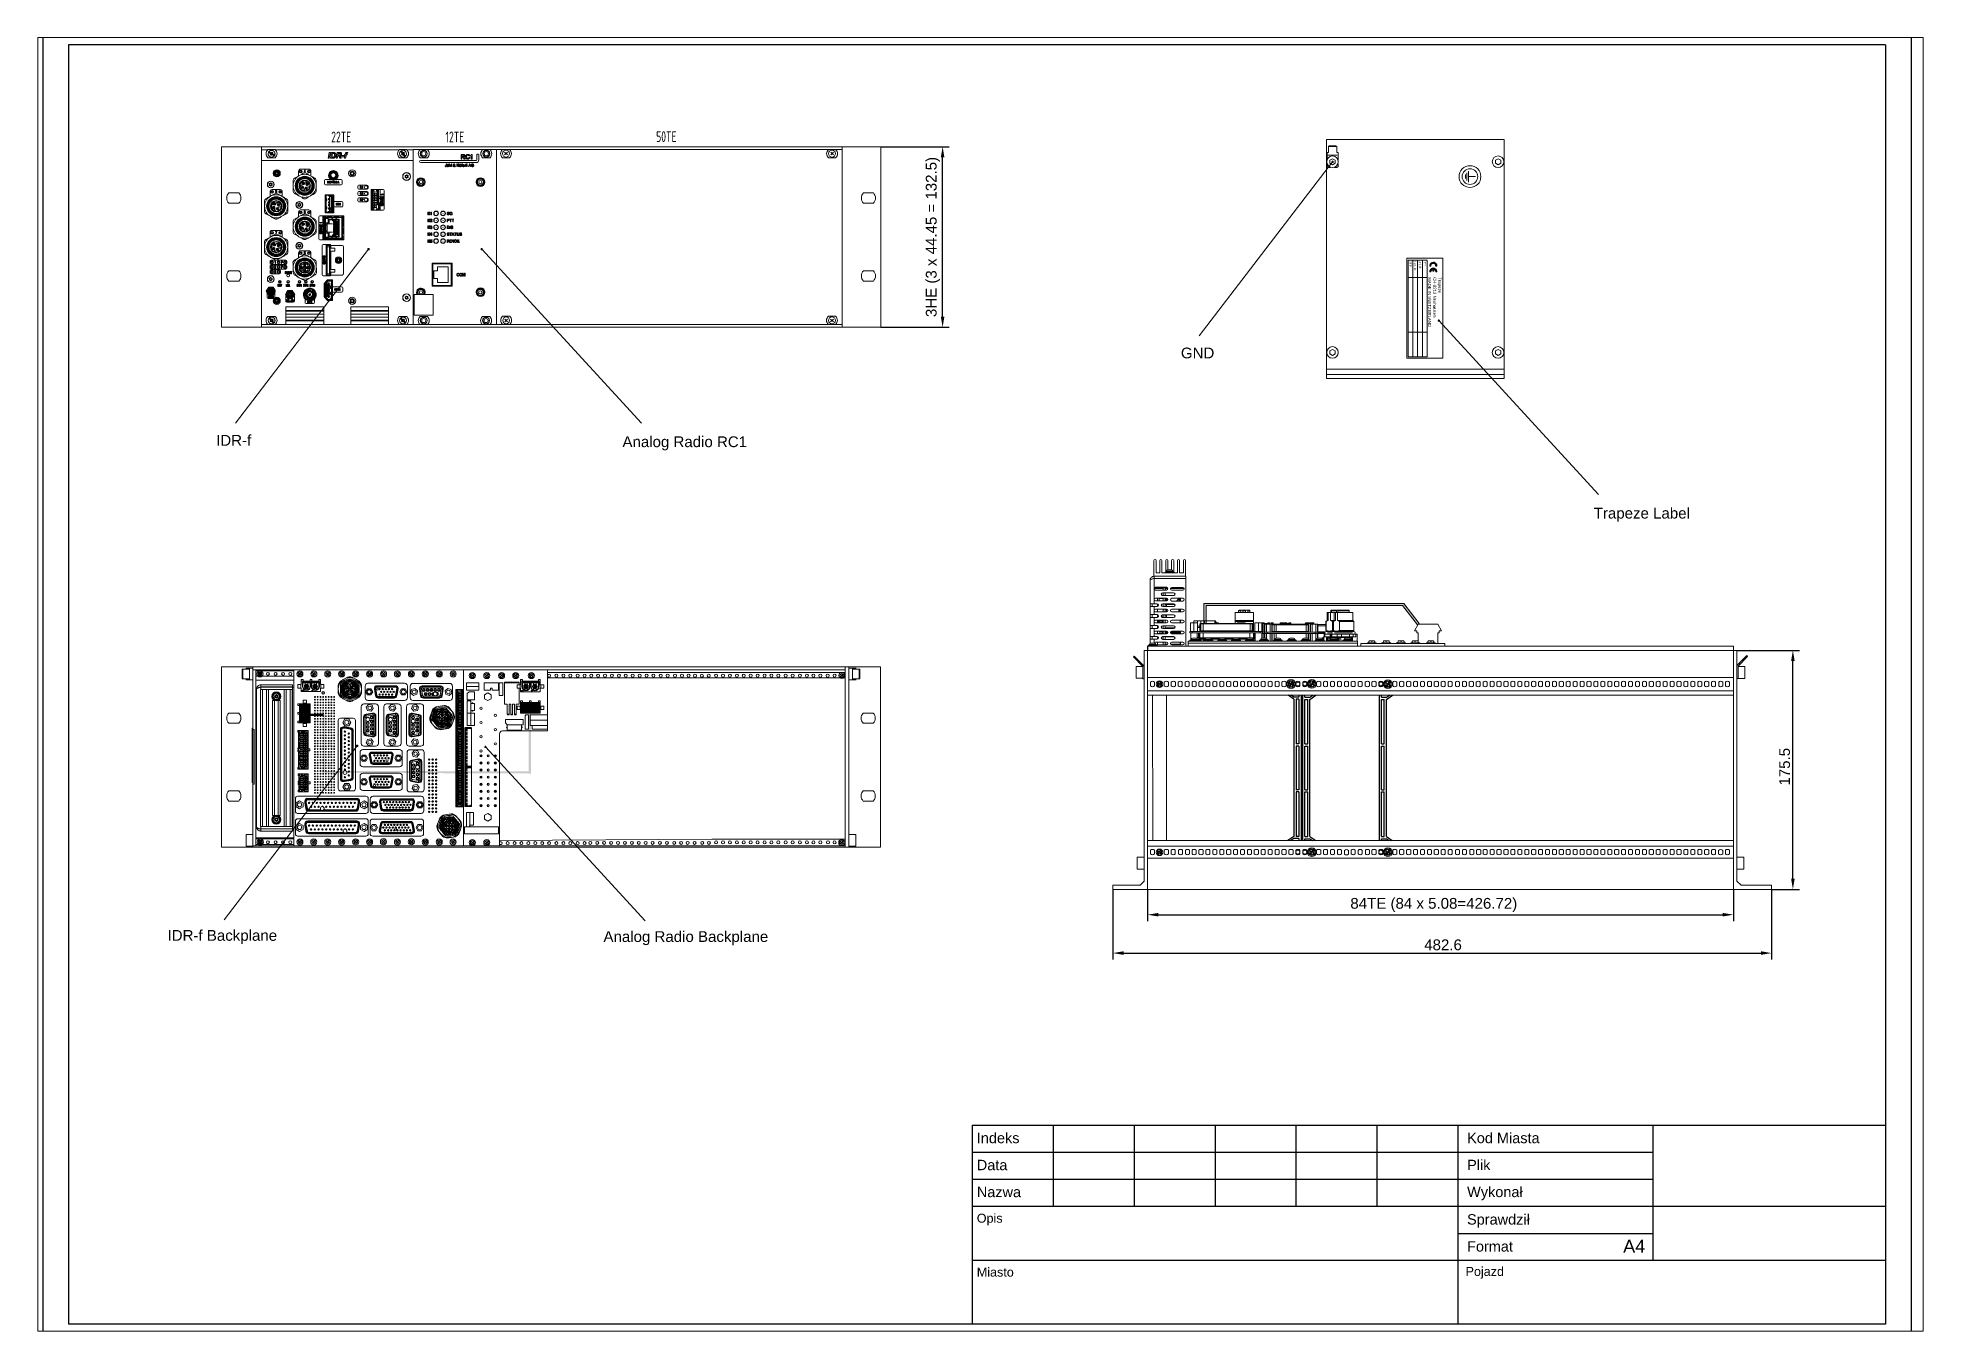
# Paper-space layout 'Layout1' of a CAD drawing. Extents: x 29 to 260, y 20 to 178.
# The model-space entities are those that its viewports show. They can reach past a viewport. Long polylines and large blocks are cut down to what shows.
import ezdxf
from ezdxf.enums import TextEntityAlignment as Align

# ---------------------------------------------------------------- set-up
doc = ezdxf.new("R2010")
doc.units = 0
doc.header["$LTSCALE"] = 0.5
doc.header["$PDMODE"] = 2
doc.linetypes.add('SLDTANVISIBLE0', pattern=[12.7, 6.35, -1.27, 1.27, -1.27, 1.27, -1.27])
doc.layers.get('0').update_dxf_attribs({"linetype": 'CONTINUOUS'})
doc.layers.get('DEFPOINTS').update_dxf_attribs({"linetype": 'CONTINUOUS'})
for name, color, linetype in [('1', 7, 'CONTINUOUS'), ('BEMASSUNG', 7, 'CONTINUOUS'), ('Module', 7, 'CONTINUOUS'), ('UMRISSE', 7, 'CONTINUOUS')]:
    doc.layers.add(name, color=color, linetype=linetype)
doc.layers.add('TANGENT EDGES', color=7, linetype='CONTINUOUS', lineweight=0)
doc.layers.add('VISIBLE', color=7, linetype='CONTINUOUS', lineweight=0)
doc.styles.add('ISO3098-1', font='isoct.shx')
doc.styles.get("Standard").update_dxf_attribs({"font": 'arial.ttf', "height": 3})
doc.dimstyles.get("Standard").update_dxf_attribs({"dimtxt": 0.18, "dimasz": 0.18, "dimexe": 0.18, "dimexo": 0.0625, "dimgap": 0.09, "dimtad": 0, "dimtih": 1, "dimtoh": 1, "dimdec": 4, "dimzin": 0, "dimdsep": 46, "dimtxsty": 'Standard', "dimcen": 0.09, "dimadec": 0, "dimazin": 0, "dimtfac": 1, "dimtdec": 4, "dimtofl": 0, "dimtmove": 0, "dimatfit": 3, "dimfxl": 1, "dimtolj": 1, "dimtzin": 0, "dimarcsym": 0})

psp = doc.layouts.get("Layout1")

msp = doc.modelspace()

# ---------------------------------------------------------------- texts
at = {"layer": '1', "lineweight": 5, "style": 'ISO3098-1', "width": 0.7224}
for s, p in [('22TE', (-127.30008, -293.26879)), ('12TE', (-100.77547, -293.26879)), ('50TE', (-51.88322, -293.18671))]:
    msp.add_text(s, height=2.5, dxfattribs=at).set_placement(p)
at = {"layer": '1', "lineweight": 5, "style": 'ISO3098-1', "width": 0.62608}
for s, p in [('SERIE', (122.89813, -320.94225)), ('Fabr. Nr.', (124.00462, -320.94225)), ('Art. Nr.', (125.11111, -320.94225)), ('TYP', (126.21761, -320.94225))]:
    msp.add_text(s, height=0.569184, rotation=270, dxfattribs=at).set_placement(p)
at = {"layer": '1', "lineweight": 5, "insert": (130.35007, -324.58456), "char_height": 0.71148, "width": 12.9490942, "attachment_point": 1, "rotation": 270}
msp.add_mtext('Trapeze\\PCH-8212 Neuhausen\\PMADE IN SWITZERLAND', dxfattribs=at)
at = {"layer": '1', "lineweight": 5, "char_height": 2.5, "attachment_point": 5}
for s, insert in [('{\\fArial|b0|i0|c238|p34;GND}', (73.78635, -342.1831)), ('{\\fArial|b0|i0|c238|p34;IDR-f}', (-149.93392, -362.4435)), ('{\\fArial|b0|i0|c238|p34;Analog Radio RC1}', (-45.24203, -363.14964)), ('{\\fArial|b0|i0|c238|p34;Trapeze Label}', (176.87469, -379.72366)), ('{\\fArial|b0|i0|c238|p34;IDR-f Backplane}', (-152.57132, -477.75023)), ('{\\fArial|b0|i0|c238|p34;Analog Radio Backplane}', (-44.98623, -478.02023))]:
    msp.add_mtext(s, dxfattribs=dict(at, insert=insert))

# ---------------------------------------------------------------- blocks, each defined once
blk = doc.blocks.new('Test2012')
at = {"color": 7, "linetype": 'Continuous'}
for p, q in [((5.88, -6.79), (217.79, -6.79)), ((5.88, -6.79), (5.88, -52.97)), ((24.66, -6.79), (24.66, -25.57)), ((43.45, -6.79), (43.45, -25.57)), ((62.23, -6.79), (62.23, -25.57)), ((81.01, -6.79), (81.01, -25.57)), ((99.8, -6.79), (99.8, -25.57)), ((163.87, -38.1), (163.87, -6.79)), ((5.88, -13.05), (163.87, -13.05)), ((5.88, -19.31), (163.87, -19.31)), ((5.88, -25.57), (217.79, -25.57)), ((5.88, -38.1), (217.79, -38.1))]:
    blk.add_line(p, q, dxfattribs=at)
at = {"color": 7}
for p, q in [((118.58, -6.79), (118.58, -52.97)), ((118.63, -31.95), (163.87, -31.95))]:
    blk.add_line(p, q, dxfattribs=at)
at = {"layer": 'BEMASSUNG', "color": 7, "linetype": 'Continuous'}
for s, height, p in [('Indeks', 2.407, (6.93, -10.96)), ('Kod Miasta', 2.407, (120.73, -10.96)), ('Data', 2.407, (6.93, -17.23)), ('Plik', 2.407, (120.73, -17.22)), ('Nazwa', 2.407, (6.93, -23.49)), ('Wykonał', 2.407, (120.73, -23.48)), ('Opis', 2.087, (6.93, -29.42)), ('Sprawdził', 2.407, (120.71, -29.85)), ('Format', 2.407, (120.71, -36.12)), ('Miasto', 2.087, (6.93, -41.94)), ('Pojazd', 2.087, (120.37, -41.78))]:
    blk.add_text(s, height=height, dxfattribs=at).set_placement(p)
blk = doc.blocks.new('*X95')
at = {"color": 0, "linetype": 'Continuous'}
for p, q in [((635.32, 170.65), (635.55, 170.88)), ((635.32, 170.81), (635.39, 170.88)), ((635.32, 170.5), (635.69, 170.87)), ((635.32, 167.54), (635.83, 168.05)), ((635.32, 168.01), (635.33, 168.01)), ((635.32, 167.69), (635.64, 168.01)), ((635.32, 167.85), (635.47, 168)), ((635.34, 170.36), (635.82, 170.85)), ((635.43, 167.5), (636.12, 168.19)), ((635.51, 170.37), (635.95, 170.82)), ((635.59, 167.5), (637.18, 169.09)), ((635.65, 170.36), (636.07, 170.78)), ((635.66, 168.97), (636.13, 169.44)), ((635.66, 169.12), (635.98, 169.44)), ((635.66, 169.28), (635.82, 169.44)), ((635.66, 169.43), (635.67, 169.44)), ((635.76, 167.52), (637.16, 168.91)), ((635.78, 170.34), (636.18, 170.73)), ((635.78, 168.93), (636.29, 169.44)), ((635.9, 170.3), (636.28, 170.68)), ((635.94, 168.93), (636.44, 169.44)), ((635.97, 167.56), (637.11, 168.71)), ((636.01, 170.25), (636.38, 170.62)), ((636.09, 168.93), (636.6, 169.44)), ((636.11, 170.2), (636.47, 170.56)), ((636.2, 170.13), (636.56, 170.49)), ((636.22, 167.66), (637.01, 168.46)), ((636.25, 168.93), (637.08, 169.77)), ((636.29, 170.06), (636.65, 170.42)), ((636.36, 169.98), (636.72, 170.34)), ((636.4, 168.93), (637.12, 169.65)), ((636.43, 169.9), (636.8, 170.26)), ((636.49, 168.55), (637.18, 169.24)), ((636.5, 169.81), (636.86, 170.17)), ((636.55, 169.71), (636.93, 170.08)), ((636.56, 168.93), (637.15, 169.52)), ((636.6, 169.6), (636.98, 169.98)), ((636.62, 168.84), (637.17, 169.39)), ((636.64, 169.48), (637.03, 169.88)), ((638.2, 170.73), (638.35, 170.88)), ((638.2, 170.57), (638.5, 170.87)), ((638.2, 170.42), (638.64, 170.86)), ((638.2, 167.62), (638.61, 168.03)), ((638.2, 167.93), (638.27, 168.01)), ((638.2, 167.77), (638.43, 168)), ((638.24, 167.5), (638.84, 168.1)), ((638.31, 170.37), (638.77, 170.83)), ((638.39, 167.5), (640.06, 169.17)), ((638.46, 170.37), (638.89, 170.8)), ((638.55, 167.51), (640.05, 169)), ((638.6, 170.35), (639, 170.76)), ((638.72, 170.32), (639.11, 170.71)), ((638.74, 167.54), (640.01, 168.81)), ((638.83, 170.28), (639.21, 170.65)), ((638.94, 170.22), (639.31, 170.59)), ((638.96, 167.6), (639.95, 168.59)), ((639.03, 170.16), (639.4, 170.53)), ((639.12, 170.1), (639.48, 170.46)), ((639.2, 170.02), (639.56, 170.38)), ((639.27, 167.76), (639.79, 168.28)), ((639.28, 169.94), (639.64, 170.3)), ((639.34, 169.85), (639.71, 170.22)), ((639.4, 169.76), (639.77, 170.13)), ((639.45, 169.65), (639.83, 170.03)), ((639.45, 168.72), (640.05, 169.32)), ((639.5, 169.54), (639.89, 169.93)), ((639.52, 168.94), (640.04, 169.46)), ((639.53, 169.41), (639.93, 169.82)), ((639.55, 169.28), (639.97, 169.71)), ((639.55, 169.12), (640.01, 169.59))]:
    blk.add_line(p, q, dxfattribs=at)
blk = doc.blocks.new('A$C6B32323B')
at = {"layer": 'UMRISSE', "color": 7, "linetype": 'Continuous'}
for p, q in [((0, 0), (0, 71.13)), ((1.07, 70.17), (1.07, 71.13)), ((1.07, 70.17), (3.47, 70.17)), ((1.07, 47.29), (1.07, 69.1)), ((1.07, 69.1), (2.4, 69.1)), ((2.4, 47.29), (2.4, 69.1)), ((3.47, 69.1), (6.45, 71.13)), ((3.47, 70.15), (4.91, 71.13)), ((3.47, 70.15), (3.47, 70.17)), ((3.47, 1.97), (3.47, 69.1)), ((1.07, 47.29), (2.4, 47.29)), ((1.07, 24.87), (1.07, 46.23)), ((1.07, 46.23), (2.4, 46.23)), ((2.4, 24.87), (2.4, 46.23)), ((1.07, 24.87), (2.4, 24.87)), ((1.07, 1.97), (1.07, 23.8)), ((1.07, 23.8), (2.4, 23.8)), ((2.4, 1.97), (2.4, 23.8)), ((1.07, 1.97), (2.4, 1.97)), ((1.07, 0), (1.07, 0.9)), ((1.07, 0.9), (3.47, 0.9)), ((3.47, 1.97), (6.35, 0)), ((3.47, 0.9), (4.79, 0))]:
    blk.add_line(p, q, dxfattribs=at)
blk = doc.blocks.new('*D111')
at = {"color": 1, "lineweight": -2, "transparency": 16777216}
for p, q in [((62.18, -466.7), (62.18, -474.07)), ((198.13, -466.7), (198.13, -474.07))]:
    blk.add_line(p, q, dxfattribs=at)
at = {"lineweight": -2, "transparency": 16777216}
blk.add_line((64.68, -472.57), (195.63, -472.57), dxfattribs=at)
at = {"lineweight": 5, "transparency": 16777216}
for points in [[(64.68, -472.16), (64.68, -472.99), (62.18, -472.57)], [(195.63, -472.16), (195.63, -472.99), (198.13, -472.57)]]:
    blk.add_solid(points, dxfattribs=at)
at = {"layer": 'DEFPOINTS', "color": 0, "lineweight": 5, "transparency": 16777216}
for p in [(62.18, -466.7), (198.13, -466.7), (198.13, -472.57)]:
    blk.add_point(p, dxfattribs=at)
at = {"color": 7, "lineweight": 5, "transparency": 16777216, "insert": (128.6, -470.31), "char_height": 3, "attachment_point": 5}
blk.add_mtext('\\A1;{\\fArial|b0|i0|c238|p34;\\H0.83333x;84TE (84 x 5.08=426.72)}', dxfattribs=at)
blk = doc.blocks.new('*D112')
at = {"color": 1, "lineweight": -2, "transparency": 16777216}
for p, q in [((54.09, -466.7), (54.09, -482.98)), ((207, -466.7), (207, -482.98))]:
    blk.add_line(p, q, dxfattribs=at)
at = {"lineweight": -2, "transparency": 16777216}
blk.add_line((56.59, -481.48), (204.5, -481.48), dxfattribs=at)
at = {"lineweight": 5, "transparency": 16777216}
for points in [[(56.59, -481.06), (56.59, -481.9), (54.09, -481.48)], [(204.5, -481.06), (204.5, -481.9), (207, -481.48)]]:
    blk.add_solid(points, dxfattribs=at)
at = {"layer": 'DEFPOINTS', "color": 0, "lineweight": 5, "transparency": 16777216}
for p in [(54.09, -466.7), (207, -466.7), (207, -481.48)]:
    blk.add_point(p, dxfattribs=at)
at = {"color": 7, "lineweight": 5, "transparency": 16777216, "insert": (130.75, -479.58), "char_height": 3, "attachment_point": 5}
blk.add_mtext('\\A1;{\\fArial|b0|i0|c238|p34;\\H0.83333x;482.6}', dxfattribs=at)
blk = doc.blocks.new('*D113')
at = {"color": 1, "lineweight": -2, "transparency": 16777216}
for p, q in [((198.95, -411.2), (213.44, -411.2)), ((207, -466.7), (213.44, -466.7))]:
    blk.add_line(p, q, dxfattribs=at)
at = {"lineweight": -2, "transparency": 16777216}
blk.add_line((211.94, -464.2), (211.94, -413.7), dxfattribs=at)
at = {"lineweight": 5, "transparency": 16777216}
for points in [[(211.52, -413.7), (212.35, -413.7), (211.94, -411.2)], [(211.52, -464.2), (212.35, -464.2), (211.94, -466.7)]]:
    blk.add_solid(points, dxfattribs=at)
at = {"layer": 'DEFPOINTS', "color": 0, "lineweight": 5, "transparency": 16777216}
for p in [(198.95, -411.2), (211.94, -411.2), (207, -466.7)]:
    blk.add_point(p, dxfattribs=at)
at = {"color": 7, "lineweight": 5, "transparency": 16777216, "insert": (210.03, -438.22), "char_height": 3, "attachment_point": 5, "rotation": 90}
blk.add_mtext('\\A1;{\\fArial|b0|i0|c238|p34;\\H0.83333x;175.5}', dxfattribs=at)
blk = doc.blocks.new('*D114')
at = {"color": 1, "lineweight": -2, "transparency": 16777216}
for p, q in [((0.24, -294.28), (16.1, -294.28)), ((0.24, -336.2), (16.1, -336.2))]:
    blk.add_line(p, q, dxfattribs=at)
at = {"lineweight": -2, "transparency": 16777216}
blk.add_line((14.6, -333.7), (14.6, -296.78), dxfattribs=at)
at = {"lineweight": 5, "transparency": 16777216}
for points in [[(14.18, -296.78), (15.02, -296.78), (14.6, -294.28)], [(14.18, -333.7), (15.02, -333.7), (14.6, -336.2)]]:
    blk.add_solid(points, dxfattribs=at)
at = {"layer": 'DEFPOINTS', "color": 0, "lineweight": 5, "transparency": 16777216}
for p in [(0.24, -294.28), (14.6, -294.28), (0.24, -336.2)]:
    blk.add_point(p, dxfattribs=at)
at = {"color": 7, "lineweight": 5, "transparency": 16777216, "insert": (12.33, -315.24), "char_height": 3, "attachment_point": 5, "rotation": 90}
blk.add_mtext('\\A1;{\\fArial|b0|i0|c238|p34;\\H0.83333x;3HE (3 x 44.45 = 132.5)}', dxfattribs=at)

# ---------------------------------------------------------------- dimensions: what is measured, and where the dimension line sits
at = {"lineweight": 5}
for base, p1, p2, text, picture, middle in [((14.5988, -294.27977), (0.23855, -336.19899), (0.23855, -294.27977), '{\\fArial|b0|i0|c238|p34;\\H0.83333x;3HE (3 x 44.45 = 132.5)}', '*D114', (14.5988, -315.23938)), ((211.93593, -411.20087), (207.00192, -466.69632), (198.94809, -411.20087), '{\\fArial|b0|i0|c238|p34;\\H0.83333x;175.5}', '*D113', (211.93593, -438.21667))]:
    dim = msp.add_linear_dim(base=base, p1=p1, p2=p2, angle=90, text=text, dimstyle='Standard', override={"dimtxt": 2.5, "dimasz": 2.5, "dimexe": 1.5, "dimexo": 0, "dimgap": 0.625, "dimtad": 1, "dimtih": 0, "dimtoh": 0, "dimzin": 8, "dimlunit": 6, "dimcen": 2.5, "dimclrd": 256, "dimclre": 1, "dimclrt": 7, "dimtofl": 1, "dimatfit": 0}, dxfattribs=at)
    dim.commit()
    dim.dimension.update_dxf_attribs({"geometry": picture, "text_midpoint": middle, "dimtype": 160})
for base, p1, p2, text, picture, middle in [((198.12594, -472.57432), (62.18247, -466.69632), (198.12594, -466.69632), '{\\fArial|b0|i0|c238|p34;\\H0.83333x;84TE (84 x 5.08=426.72)}', '*D111', (128.6017, -472.57432)), ((207.00192, -481.47942), (54.08741, -466.69632), (207.00192, -466.69632), '{\\fArial|b0|i0|c238|p34;\\H0.83333x;482.6}', '*D112', (130.749, -481.47942))]:
    dim = msp.add_linear_dim(base=base, p1=p1, p2=p2, text=text, dimstyle='Standard', override={"dimtxt": 2.5, "dimasz": 2.5, "dimexe": 1.5, "dimexo": 0, "dimgap": 0.625, "dimtad": 1, "dimtih": 0, "dimtoh": 0, "dimzin": 8, "dimlunit": 6, "dimcen": 2.5, "dimclrd": 256, "dimclre": 1, "dimclrt": 7, "dimtofl": 1, "dimatfit": 0}, dxfattribs=at)
    dim.commit()
    dim.dimension.update_dxf_attribs({"geometry": picture, "text_midpoint": middle, "dimtype": 160})

# ---------------------------------------------------------------- hatches: boundary and pattern name
at = {"lineweight": 5}
for points in [[(75.22968, -400.31622), (75.23143, -405.10805), (75.73143, -405.10805), (75.73775, -400.81622), (121.36954, -400.81622), (124.81432, -405.29054), (125.16794, -404.93705), (121.61036, -400.31622)], [(-132.19527, -423.60808), (-132.19527, -428.08391), (-134.63666, -428.08391), (-134.63666, -423.60808)], [(-83.26409, -423.30824), (-78.78825, -423.30824), (-78.78825, -425.74963), (-83.26409, -425.74963)], [(-129.16358, -426.03865), (-128.79297, -426.03293), (-128.79986, -439.17268), (-81.5084, -439.31571), (-81.48563, -425.30479), (-80.89539, -425.55191), (-80.96045, -439.79189), (-129.1659, -439.60472)]]:
    msp.add_hatch(color=256, dxfattribs=at).paths.add_polyline_path(points)
h = msp.add_hatch(color=256, dxfattribs=at)
h.dxf.hatch_style = 1
h.set_gradient(color1=(255, 255, 255), tint=1)
h.paths.add_polyline_path([(-132.21337, -426.03865), (-132.21337, -426.32822), (-129.16243, -426.32822), (-129.16243, -426.03865)])

# ---------------------------------------------------------------- linework, layer by layer
for p, q in [((-194.25747, -264.61974), (-194.25747, -573.61974)), ((239.39433, -264.61974), (239.39433, -573.61974)), ((-188.25747, -270.61974), (-188.25747, -567.61974)), ((233.39433, -270.61974), (-188.25747, -270.61974)), ((233.39433, -270.61974), (233.39433, -567.61974)), ((233.39433, -567.61974), (-188.25747, -567.61974))]:
    msp.add_line(p, q)
for p, q in [((-143.4931, -294.90931), (-143.4931, -335.5111)), ((-143.49137, -294.92834), (-143.49137, -294.27977)), ((-143.49137, -294.92834), (-143.49137, -335.53013)), ((-108.32071, -294.92919), (-95.57732, -294.92919)), ((-108.28397, -335.57071), (-108.28397, -294.96893)), ((-94.99109, -296.41125), (-94.79149, -296.0662)), ((-94.99109, -296.41125), (-94.87573, -296.54096)), ((-88.94013, -335.59016), (-88.94013, -294.96807)), ((-88.94012, -335.59016), (-88.94012, -294.96807)), ((-86.41602, -295.56792), (-87.04916, -296.20106)), ((-87.04916, -295.56792), (-86.41602, -296.20106)), ((-10.74392, -295.56794), (-11.37706, -296.20107)), ((-11.37706, -295.56794), (-10.74392, -296.20107)), ((105.07308, -297.8064), (74.17851, -338.20415)), ((-118.6472, -318.06681), (-149.54176, -358.46455)), ((-99.06968, -316.09093), (-99.12568, -316.03194)), ((-92.37238, -318.06681), (-55.27002, -358.46455)), ((-143.49366, -335.53099), (-130.75026, -335.53099)), ((-143.49137, -335.53013), (-130.74797, -335.53013)), ((-76.23348, -335.55043), (-108.49611, -335.55043)), ((-86.37214, -334.2787), (-87.00527, -334.91183)), ((-87.00527, -334.2787), (-86.37214, -334.91183)), ((-8.75515, -335.55043), (-76.1971, -335.55043)), ((-10.75896, -334.2787), (-11.3921, -334.91183)), ((-11.3921, -334.2787), (-10.75896, -334.91183)), ((129.74434, -334.64084), (166.8467, -375.03858)), ((75.22968, -400.31622), (75.23143, -405.10805)), ((75.73775, -400.81622), (75.73143, -405.10805)), ((124.80253, -405.26768), (124.83344, -405.26768)), ((124.81432, -405.29054), (125.16794, -404.93705)), ((127.15489, -405.12476), (127.65601, -405.12476)), ((62.18269, -410.25365), (81.60552, -410.25365)), ((71.62504, -409.5494), (110.91619, -409.5494)), ((71.62504, -409.5494), (71.62504, -410.25224)), ((110.91619, -409.5494), (110.91619, -410.25222)), ((111.66025, -410.25224), (111.66025, -409.61831)), ((131.16259, -409.61831), (111.6635, -409.61831)), ((131.16259, -410.25228), (131.16259, -409.61831)), ((-145.47204, -415.01881), (-145.47204, -456.91708)), ((-145.47204, -415.01881), (-144.64987, -415.01881)), ((-77.12199, -429.9189), (-77.12199, -415.68907)), ((-135.93837, -417.18295), (-144.77216, -417.18295)), ((-135.93837, -418.11578), (-144.77073, -418.11578)), ((-135.93837, -415.9181), (-144.76675, -415.9181)), ((-81.26907, -418.34477), (-80.76595, -418.34477)), ((-81.26725, -418.34242), (-80.76725, -418.34242)), ((-81.26724, -418.35025), (-80.85408, -418.35025)), ((-79.18076, -418.74276), (-79.05681, -418.61881)), ((-79.18076, -418.74276), (-79.18076, -419.58975)), ((-79.18076, -419.58975), (-79.05681, -419.58975)), ((-79.05681, -418.61881), (-79.05681, -419.58975)), ((-38.98515, -416.3215), (-77.12199, -416.3215)), ((-38.98515, -417.58635), (-77.12199, -417.58635)), ((63.33091, -421.63592), (63.36509, -455.37588)), ((66.57171, -421.63592), (66.56675, -455.37588)), ((-95.72805, -428.6794), (-94.90172, -428.6794)), ((-81.35432, -425.81401), (-80.84231, -425.81401)), ((-81.35408, -425.81605), (-80.85408, -425.81605)), ((-81.35229, -425.81505), (-80.84238, -425.81505)), ((-145.14522, -442.23098), (-145.14522, -429.60537)), ((-121.28459, -433.37354), (-152.17916, -473.77128)), ((-91.52779, -433.6239), (-54.42543, -474.02165)), ((-111.07248, -447.56862), (-111.63091, -447.72428)), ((-135.94322, -454.97678), (-144.77161, -454.97678)), ((-135.95518, -454.7007), (-144.76049, -454.7007)), ((-135.94322, -456.24163), (-144.77702, -456.24163)), ((-96.62433, -456.59125), (-38.98515, -456.59125)), ((-38.98515, -456.59125), (-7.99331, -456.59125))]:
    msp.add_line(p, q, dxfattribs=at)
at = {"color": 7, "linetype": 'Continuous', "lineweight": 5}
for p, q in [((-141.99209, -294.96893), (-143.49293, -294.96893)), ((-143.49293, -294.96893), (-143.49293, -297.4974)), ((-108.28397, -297.4974), (-143.49293, -297.4974)), ((-143.49293, -297.4974), (-143.49293, -335.55088)), ((-140.30208, -294.95312), (-141.9745, -294.95312)), ((-141.9745, -296.84948), (-140.30208, -296.84948)), ((-141.45708, -295.80504), (-141.50985, -295.81763)), ((-141.47151, -295.80776), (-141.49505, -295.79329)), ((-141.3722, -295.64621), (-141.47151, -295.80776)), ((-141.36811, -295.66031), (-141.45708, -295.80504)), ((-141.45708, -295.80504), (-141.25514, -295.92918)), ((-141.37928, -296.13112), (-141.43205, -296.14371)), ((-141.39573, -295.63174), (-141.3722, -295.64621)), ((-141.36811, -295.66031), (-141.3807, -295.60754)), ((-141.25514, -295.92918), (-141.37928, -296.13112)), ((-141.37928, -296.13112), (-141.23455, -296.22009)), ((-141.16617, -295.78445), (-141.36811, -295.66031)), ((-141.25514, -295.92918), (-141.31127, -295.94257)), ((-141.23455, -296.22009), (-141.11041, -296.01815)), ((-141.23455, -296.22009), (-141.22196, -296.27286)), ((-141.16617, -295.78445), (-141.17956, -295.72832)), ((-141.04203, -295.58251), (-141.16617, -295.78445)), ((-141.11041, -296.01815), (-140.90847, -296.14229)), ((-141.11041, -296.01815), (-141.09702, -296.07428)), ((-141.04203, -295.58251), (-141.05462, -295.52974)), ((-140.8973, -295.67148), (-141.04203, -295.58251)), ((-141.02144, -295.87342), (-140.8973, -295.67148)), ((-141.02144, -295.87342), (-140.96531, -295.86003)), ((-140.8195, -295.99756), (-141.02144, -295.87342)), ((-140.90847, -296.14229), (-140.8195, -295.99756)), ((-140.90847, -296.14229), (-140.89588, -296.19506)), ((-140.90438, -296.15639), (-140.80507, -295.99484)), ((-140.88085, -296.17086), (-140.90438, -296.15639)), ((-140.8973, -295.67148), (-140.84453, -295.65889)), ((-140.8195, -295.99756), (-140.76673, -295.98497)), ((-140.80507, -295.99484), (-140.78154, -296.00931)), ((-111.48609, -294.96893), (-140.28449, -294.96893)), ((-128.01577, -296.9601), (-127.74587, -295.63265)), ((-127.75597, -296.9601), (-128.01577, -296.9601)), ((-127.48607, -295.63265), (-127.75597, -296.9601)), ((-127.74587, -295.63265), (-127.48607, -295.63265)), ((-127.4882, -296.9601), (-127.21829, -295.63265)), ((-127.0279, -296.9601), (-127.4882, -296.9601)), ((-127.21829, -295.63265), (-126.86516, -295.63265)), ((-127.00317, -295.85389), (-127.18319, -296.73885)), ((-127.18319, -296.73885), (-127.04226, -296.73885)), ((-126.83883, -295.85389), (-127.00317, -295.85389)), ((-126.16075, -296.9601), (-125.89084, -295.63265)), ((-125.90068, -296.9601), (-126.16075, -296.9601)), ((-125.79006, -296.4155), (-125.90068, -296.9601)), ((-125.89084, -295.63265), (-125.30636, -295.63265)), ((-125.67306, -296.4155), (-125.79006, -296.4155)), ((-125.67572, -295.85389), (-125.74858, -296.21128)), ((-125.74858, -296.21128), (-125.59914, -296.21128)), ((-125.36354, -295.85389), (-125.67572, -295.85389)), ((-124.98647, -296.9601), (-125.25877, -296.9601)), ((-124.86734, -296.60271), (-124.81628, -296.34743)), ((-124.3738, -296.60271), (-124.86734, -296.60271)), ((-124.81628, -296.34743), (-124.32274, -296.34743)), ((-124.32274, -296.34743), (-124.3738, -296.60271)), ((-124.20361, -296.17724), (-124.15256, -295.99004)), ((-124.20361, -296.9601), (-124.04673, -296.17724)), ((-124.04673, -296.17724), (-124.20361, -296.17724)), ((-123.94355, -296.9601), (-124.20361, -296.9601)), ((-124.15256, -295.99004), (-124.0079, -295.99004)), ((-124.0079, -295.99004), (-123.98796, -295.89484)), ((-123.78666, -296.17724), (-123.94355, -296.9601)), ((-123.62498, -296.17724), (-123.78666, -296.17724)), ((-123.73427, -295.94005), (-123.7481, -295.99004)), ((-123.7481, -295.99004), (-123.57393, -295.99004)), ((-123.57393, -295.99004), (-123.62498, -296.17724)), ((-123.4548, -295.65685), (-123.50186, -295.83421)), ((-109.79608, -294.95312), (-111.4685, -294.95312)), ((-111.4685, -296.84948), (-109.79608, -296.84948)), ((-110.94483, -296.01624), (-110.99826, -296.00679)), ((-110.75059, -295.88038), (-110.94483, -296.01624)), ((-110.94483, -296.01624), (-110.84746, -296.15546)), ((-110.88645, -295.68613), (-110.93987, -295.67668)), ((-110.90077, -295.68288), (-110.9166, -295.66024)), ((-110.74537, -295.57419), (-110.90077, -295.68288)), ((-110.74723, -295.58876), (-110.88645, -295.68613)), ((-110.88645, -295.68613), (-110.75059, -295.88038)), ((-110.84746, -296.15546), (-110.85691, -296.20888)), ((-110.84746, -296.15546), (-110.65321, -296.0196)), ((-110.75059, -295.88038), (-110.80741, -295.87033)), ((-110.7612, -295.55155), (-110.74537, -295.57419)), ((-110.74723, -295.58876), (-110.73778, -295.53533)), ((-110.61137, -295.783), (-110.74723, -295.58876)), ((-110.65321, -296.0196), (-110.66326, -296.07642)), ((-110.65321, -296.0196), (-110.51735, -296.21384)), ((-110.41712, -295.64714), (-110.61137, -295.783)), ((-110.61137, -295.783), (-110.60132, -295.72618)), ((-110.51735, -296.21384), (-110.5268, -296.26726)), ((-110.51921, -296.22841), (-110.36382, -296.11972)), ((-110.50338, -296.25104), (-110.51921, -296.22841)), ((-110.51735, -296.21384), (-110.37813, -296.11647)), ((-110.51399, -295.92222), (-110.31975, -295.78636)), ((-110.51399, -295.92222), (-110.45717, -295.93227)), ((-110.37813, -296.11647), (-110.51399, -295.92222)), ((-110.41712, -295.64714), (-110.40767, -295.59372)), ((-110.31975, -295.78636), (-110.41712, -295.64714)), ((-110.37813, -296.11647), (-110.32471, -296.12592)), ((-110.36382, -296.11972), (-110.34798, -296.14235)), ((-110.31975, -295.78636), (-110.26633, -295.79581)), ((-108.28397, -294.96893), (-109.77849, -294.96893)), ((-108.28397, -297.4974), (-108.28397, -294.96893)), ((-134.86452, -299.96266), (-134.86452, -301.07933)), ((-132.49408, -299.48857), (-134.39043, -299.48857)), ((-133.60466, -300.06841), (-133.60454, -300.00357)), ((-133.42767, -300.06841), (-133.60466, -300.06841)), ((-133.60454, -300.00357), (-133.45058, -299.64538)), ((-133.42767, -299.72174), (-133.54084, -300.00277)), ((-133.54084, -300.00277), (-133.42767, -300.00277)), ((-133.45058, -299.64538), (-133.35473, -299.64538)), ((-133.42767, -300.00277), (-133.42767, -299.72174)), ((-133.42767, -300.1997), (-133.42767, -300.06841)), ((-133.35473, -300.1997), (-133.42767, -300.1997)), ((-133.35473, -299.64538), (-133.35473, -300.00277)), ((-133.35473, -300.00277), (-133.28966, -300.00277)), ((-133.35473, -300.06841), (-133.35473, -300.1997)), ((-133.28966, -300.06841), (-133.35473, -300.06841)), ((-133.28966, -300.00277), (-133.28966, -300.06841)), ((-132.01999, -301.07933), (-132.01999, -299.96266)), ((-127.37481, -301.86849), (-128.60656, -301.86849)), ((-127.17629, -299.87827), (-126.43375, -299.87827)), ((-126.43376, -299.87827), (-127.17628, -299.87827)), ((-127.09093, -299.85169), (-126.51911, -299.85169)), ((-125.00349, -301.86849), (-126.23524, -301.86849)), ((-141.50176, -304.70354), (-141.50176, -305.82021)), ((-139.13132, -304.22945), (-141.02767, -304.22945)), ((-140.21807, -304.8093), (-140.14514, -304.8093)), ((-140.21078, -304.6926), (-140.21078, -304.38626)), ((-140.21078, -304.38626), (-139.95493, -304.38626)), ((-140.14514, -304.6926), (-140.21078, -304.6926)), ((-139.95493, -304.45191), (-140.13784, -304.45191)), ((-140.13784, -304.45191), (-140.13784, -304.61761)), ((-139.95493, -304.38626), (-139.95493, -304.45191)), ((-138.65723, -305.82021), (-138.65723, -304.70354)), ((-134.46018, -303.37379), (-134.64271, -303.32489)), ((-134.57623, -304.66046), (-134.57604, -304.65975)), ((-134.56839, -303.77761), (-134.46018, -303.37379)), ((-134.01737, -303.36974), (-134.54066, -303.22953)), ((-134.49956, -302.79063), (-134.31703, -302.83954)), ((-134.45886, -302.92424), (-133.93557, -303.06445)), ((-134.31703, -302.83954), (-134.20883, -302.43572)), ((-134.25576, -303.86867), (-134.18214, -303.5939)), ((-134.24349, -303.82287), (-134.06032, -303.87195)), ((-134.03987, -303.79563), (-134.22304, -303.74655)), ((-134.21486, -303.71602), (-134.03169, -303.7651)), ((-134.01123, -303.68878), (-134.19441, -303.6397)), ((-133.99896, -303.64299), (-134.07259, -303.91775)), ((-133.96618, -302.78794), (-133.89256, -302.51318)), ((-133.95391, -302.74215), (-133.77074, -302.79123)), ((-133.75029, -302.71491), (-133.93346, -302.66582)), ((-133.92528, -302.6353), (-133.74211, -302.68438)), ((-133.72166, -302.60806), (-133.90483, -302.55897)), ((-133.87823, -304.37691), (-133.73801, -303.85361)), ((-133.70938, -302.56226), (-133.78301, -302.83702)), ((-133.43272, -303.93541), (-133.57294, -304.45871)), ((-133.4517, -302.7851), (-133.36533, -302.46277)), ((-133.17504, -304.15824), (-133.10141, -303.88348)), ((-133.16276, -304.11245), (-132.97959, -304.16153)), ((-133.06005, -302.54457), (-133.14641, -302.8669)), ((-132.95914, -304.08521), (-133.14231, -304.03613)), ((-133.13413, -304.0056), (-132.95096, -304.05468)), ((-132.93051, -303.97836), (-133.11368, -303.92928)), ((-133.11004, -305.05257), (-133.11022, -305.05324)), ((-132.96217, -302.25933), (-133.04698, -302.39773)), ((-132.76403, -302.57113), (-133.04698, -302.39773)), ((-132.91824, -303.93256), (-132.99186, -304.20733)), ((-132.42556, -303.79627), (-132.94886, -303.65605)), ((-132.88546, -303.07752), (-132.81183, -302.80276)), ((-132.87319, -303.03173), (-132.69001, -303.08081)), ((-132.86705, -303.35076), (-132.34376, -303.49098)), ((-132.66956, -303.00449), (-132.85273, -302.9554)), ((-132.84456, -302.92488), (-132.66138, -302.97396)), ((-132.64093, -302.89763), (-132.8241, -302.84855)), ((-132.76403, -302.57113), (-132.67922, -302.43273)), ((-132.62866, -302.85184), (-132.70228, -303.1266)), ((-132.30823, -302.06017), (-132.31002, -302.06685)), ((-128.8594, -302.12134), (-128.8594, -302.87988)), ((-128.70137, -305.43047), (-128.70137, -309.63406)), ((-126.6786, -305.43047), (-128.70137, -305.43047)), ((-128.46433, -305.46182), (-128.70137, -305.46182)), ((-128.30314, -305.46182), (-128.70137, -305.46182)), ((-128.70137, -305.55664), (-128.57281, -305.55664)), ((-128.70137, -305.57244), (-128.58299, -305.57244)), ((-128.58299, -305.57244), (-128.70137, -305.57244)), ((-128.69505, -309.3051), (-128.69505, -305.75892)), ((-128.61604, -305.43047), (-128.61604, -305.46182)), ((-128.60656, -303.13273), (-125.00349, -303.13273)), ((-128.60024, -305.65146), (-128.60024, -305.75892)), ((-128.60024, -305.75892), (-128.50542, -305.75892)), ((-128.58299, -305.57244), (-128.58299, -305.57244)), ((-128.50542, -305.65146), (-128.50542, -305.75892)), ((-128.50542, -305.75892), (-128.50542, -309.3051)), ((-128.4106, -305.46182), (-128.4106, -305.46182)), ((-128.30314, -305.46182), (-128.4106, -305.46182)), ((-128.4106, -305.55664), (-128.30314, -305.55664)), ((-127.08948, -305.55664), (-128.30314, -305.55664)), ((-128.16585, -302.59653), (-128.10507, -302.59653)), ((-128.10507, -302.59653), (-128.10507, -302.60944)), ((-128.01237, -305.55664), (-127.38025, -305.55664)), ((-128.01057, -305.55865), (-127.38205, -305.55865)), ((-127.97576, -305.71467), (-127.41686, -305.71467)), ((-127.97481, -305.68995), (-127.41781, -305.68995)), ((-127.88626, -302.39234), (-127.94704, -302.39234)), ((-127.93588, -306.28036), (-127.93588, -306.57121)), ((-127.83675, -306.28119), (-127.92294, -306.28119)), ((-127.87369, -306.28585), (-127.87369, -306.56575)), ((-127.87369, -306.28585), (-127.82033, -306.28585)), ((-127.69884, -306.28899), (-127.87369, -306.28585)), ((-127.83675, -306.28119), (-127.69884, -306.27217)), ((-127.82033, -306.28585), (-127.69884, -306.28803)), ((-127.79509, -302.26356), (-127.54902, -302.26356)), ((-127.79509, -302.73765), (-127.79509, -302.26356)), ((-127.54503, -302.73765), (-127.79509, -302.73765)), ((-127.54902, -302.31827), (-127.73431, -302.31827)), ((-127.73431, -302.31827), (-127.73431, -302.47022)), ((-127.73431, -302.47022), (-127.56213, -302.47022)), ((-127.73431, -302.52492), (-127.73431, -302.68295)), ((-127.56213, -302.52492), (-127.73431, -302.52492)), ((-127.73431, -302.68295), (-127.54503, -302.68295)), ((-127.69884, -305.77788), (-127.11729, -305.77788)), ((-127.11729, -305.77788), (-127.69884, -305.77788)), ((-127.69884, -305.77788), (-127.69884, -305.79978)), ((-127.69884, -305.79978), (-127.69884, -309.26424)), ((-127.6295, -305.86912), (-127.69884, -305.79978)), ((-127.6295, -305.86912), (-127.6295, -309.1949)), ((-127.20853, -305.86912), (-127.6295, -305.86912)), ((-127.56213, -302.47022), (-127.56213, -302.52492)), ((-127.54902, -302.26356), (-127.54902, -302.31827)), ((-127.54503, -302.68295), (-127.54503, -302.73765)), ((-127.47903, -302.73765), (-127.47903, -302.26356)), ((-127.47903, -302.26356), (-127.31407, -302.26356)), ((-127.41825, -302.73765), (-127.47903, -302.73765)), ((-127.41825, -302.31827), (-127.41825, -302.47022)), ((-127.32518, -302.31827), (-127.41825, -302.31827)), ((-127.41825, -302.47022), (-127.32584, -302.47022)), ((-127.34569, -302.52492), (-127.41825, -302.52492)), ((-127.41825, -302.52492), (-127.41825, -302.73765)), ((-127.19478, -302.73765), (-127.2549, -302.73765)), ((-127.11729, -305.77788), (-127.20853, -305.86912)), ((-127.20853, -305.86912), (-127.20853, -309.1949)), ((-127.03533, -302.73765), (-127.17247, -302.26356)), ((-127.17247, -302.26356), (-127.10903, -302.26423)), ((-127.11729, -305.77788), (-127.11729, -309.28613)), ((-127.10903, -302.26423), (-126.99915, -302.68789)), ((-126.98202, -305.46182), (-127.08948, -305.46182)), ((-126.98202, -305.46182), (-127.08948, -305.46182)), ((-127.08948, -305.55664), (-126.98202, -305.55664)), ((-126.96296, -302.73765), (-127.03533, -302.73765)), ((-126.99915, -302.68789), (-126.88775, -302.26318)), ((-126.98202, -305.46182), (-126.98202, -305.46182)), ((-126.82602, -302.26356), (-126.96296, -302.73765)), ((-126.88775, -302.26318), (-126.82602, -302.26356)), ((-126.8872, -305.65146), (-126.8872, -305.74669)), ((-126.8872, -305.75892), (-126.79238, -305.75892)), ((-126.8872, -305.75892), (-126.8872, -309.3051)), ((-126.79238, -305.65146), (-126.79238, -305.75892)), ((-126.77397, -302.26356), (-126.71319, -302.26356)), ((-126.77397, -302.73765), (-126.77397, -302.26356)), ((-126.71319, -302.73765), (-126.77397, -302.73765)), ((-126.71319, -302.26356), (-126.71319, -302.73765)), ((-126.69756, -305.75892), (-126.69756, -309.3051)), ((-126.69124, -305.75892), (-126.69756, -305.75892)), ((-126.6786, -305.75892), (-126.69124, -305.75892)), ((-126.6786, -307.01077), (-126.6786, -305.43047)), ((-126.61594, -302.55645), (-126.61594, -302.42292)), ((-126.55516, -302.43612), (-126.55516, -302.56433)), ((-126.34243, -302.39434), (-126.40321, -302.39434)), ((-126.39106, -302.59786), (-126.33028, -302.59786)), ((-126.25734, -302.26356), (-126.01127, -302.26356)), ((-126.25734, -302.73765), (-126.25734, -302.26356)), ((-126.00728, -302.73765), (-126.25734, -302.73765)), ((-126.01127, -302.31827), (-126.19656, -302.31827)), ((-126.19656, -302.31827), (-126.19656, -302.47022)), ((-126.19656, -302.47022), (-126.02438, -302.47022)), ((-126.02438, -302.52492), (-126.19656, -302.52492)), ((-126.19656, -302.52492), (-126.19656, -302.68295)), ((-126.19656, -302.68295), (-126.00728, -302.68295)), ((-126.02438, -302.47022), (-126.02438, -302.52492)), ((-126.01127, -302.26356), (-126.01127, -302.31827)), ((-126.00728, -302.68295), (-126.00728, -302.73765)), ((-125.84622, -302.73765), (-125.69588, -302.26356)), ((-125.78259, -302.73841), (-125.84622, -302.73765)), ((-125.74773, -302.62825), (-125.78259, -302.73841)), ((-125.57071, -302.62825), (-125.74773, -302.62825)), ((-125.66036, -302.33299), (-125.73045, -302.57354)), ((-125.73045, -302.57354), (-125.58847, -302.57354)), ((-125.69588, -302.26356), (-125.61905, -302.26356)), ((-125.58847, -302.57354), (-125.66036, -302.33299)), ((-125.61905, -302.26356), (-125.46482, -302.73765)), ((-125.53491, -302.73841), (-125.57071, -302.62825)), ((-125.46482, -302.73765), (-125.53491, -302.73841)), ((-124.75064, -302.87988), (-124.75064, -302.12134)), ((-121.11596, -303.47091), (-121.11596, -303.91339)), ((-121.11596, -304.92478), (-121.11596, -305.36726)), ((-118.99837, -303.21806), (-120.86312, -303.21806)), ((-120.86312, -304.16624), (-118.99837, -304.16624)), ((-118.99837, -304.67193), (-120.86312, -304.67193)), ((-120.86312, -305.62011), (-118.99837, -305.62011)), ((-118.99837, -306.1258), (-120.86312, -306.1258)), ((-120.5753, -303.92919), (-120.5753, -303.45511)), ((-120.5753, -303.45511), (-120.41034, -303.45511)), ((-120.51452, -303.92919), (-120.5753, -303.92919)), ((-120.5753, -304.90898), (-120.41034, -304.90898)), ((-120.5753, -305.38306), (-120.5753, -304.90898)), ((-120.51452, -305.38306), (-120.5753, -305.38306)), ((-120.42145, -303.50981), (-120.51452, -303.50981)), ((-120.51452, -303.50981), (-120.51452, -303.66176)), ((-120.51452, -303.66176), (-120.42212, -303.66176)), ((-120.51452, -303.71646), (-120.51452, -303.92919)), ((-120.44197, -303.71646), (-120.51452, -303.71646)), ((-120.51452, -304.96368), (-120.51452, -305.11563)), ((-120.42145, -304.96368), (-120.51452, -304.96368)), ((-120.51452, -305.11563), (-120.42212, -305.11563)), ((-120.51452, -305.17033), (-120.51452, -305.38306)), ((-120.44197, -305.17033), (-120.51452, -305.17033)), ((-120.29106, -303.92919), (-120.35118, -303.92919)), ((-120.29106, -305.38306), (-120.35118, -305.38306)), ((-120.04651, -305.04877), (-120.10729, -305.04877)), ((-120.10729, -305.38306), (-120.10729, -305.33045)), ((-119.86246, -305.38306), (-120.10729, -305.38306)), ((-120.07083, -303.58588), (-120.07083, -303.52481)), ((-120.00397, -303.53991), (-120.07083, -303.58588)), ((-120.04651, -305.32836), (-119.86246, -305.32836)), ((-120.00397, -303.92919), (-120.00397, -303.53991)), ((-119.94319, -303.92919), (-120.00397, -303.92919)), ((-119.99466, -303.46726), (-119.94319, -303.46726)), ((-119.94319, -303.46726), (-119.94319, -303.92919)), ((-119.86246, -305.32836), (-119.86246, -305.38306)), ((-118.74552, -303.91339), (-118.74552, -303.47091)), ((-118.74552, -305.36726), (-118.74552, -304.92478)), ((-115.26887, -304.1852), (-117.98698, -304.1852)), ((-117.98698, -304.1852), (-117.98698, -309.00826)), ((-117.89216, -304.1852), (-117.89216, -309.00826)), ((-117.81188, -304.19786), (-117.89216, -304.19786)), ((-117.81188, -304.4507), (-117.89216, -304.4507)), ((-117.8899, -304.64034), (-117.89216, -304.64034)), ((-117.89216, -304.72138), (-117.81188, -304.72138)), ((-117.85342, -304.72138), (-117.89216, -304.72138)), ((-117.85342, -304.86588), (-117.89216, -304.86588)), ((-117.81188, -304.89318), (-117.89216, -304.89318)), ((-117.81188, -305.08282), (-117.89216, -305.08282)), ((-117.89216, -305.12277), (-117.81188, -305.12277)), ((-117.85342, -305.12277), (-117.89216, -305.12277)), ((-117.85342, -305.26727), (-117.89216, -305.26727)), ((-117.8899, -305.33567), (-117.89216, -305.33567)), ((-117.8899, -305.33567), (-117.89216, -305.33567)), ((-117.89216, -305.52417), (-117.81188, -305.52417)), ((-117.85342, -305.52417), (-117.89216, -305.52417)), ((-117.85342, -305.66867), (-117.89216, -305.66867)), ((-117.8899, -305.77815), (-117.89216, -305.77815)), ((-117.89216, -305.92556), (-117.81188, -305.92556)), ((-117.85342, -305.92556), (-117.89216, -305.92556)), ((-117.85342, -306.07006), (-117.89216, -306.07006)), ((-117.8899, -306.22063), (-117.89216, -306.22063)), ((-117.8899, -306.22063), (-117.89216, -306.22063)), ((-117.89216, -306.32695), (-117.81188, -306.32695)), ((-117.85342, -306.32695), (-117.89216, -306.32695)), ((-117.8899, -304.52643), (-117.81188, -304.52643)), ((-117.8899, -304.67093), (-117.8899, -304.52643)), ((-117.8899, -304.92783), (-117.81188, -304.92783)), ((-117.8899, -304.92783), (-117.81188, -304.92783)), ((-117.8899, -305.07233), (-117.8899, -304.92783)), ((-117.8899, -305.32922), (-117.81188, -305.32922)), ((-117.8899, -305.32922), (-117.81188, -305.32922)), ((-117.8899, -305.47372), (-117.8899, -305.32922)), ((-117.8899, -305.87512), (-117.8899, -305.73062)), ((-117.8899, -305.73062), (-117.81188, -305.73062)), ((-117.8899, -306.13201), (-117.81188, -306.13201)), ((-117.8899, -306.27651), (-117.8899, -306.13201)), ((-117.85342, -304.72138), (-117.85342, -304.86588)), ((-117.81188, -304.72138), (-117.85342, -304.72138)), ((-117.85342, -304.86588), (-117.81188, -304.86588)), ((-117.85342, -305.12277), (-117.85342, -305.26727)), ((-117.81188, -305.12277), (-117.85342, -305.12277)), ((-117.85342, -305.26727), (-117.81188, -305.26727)), ((-117.85342, -305.52417), (-117.85342, -305.66867)), ((-117.81188, -305.52417), (-117.85342, -305.52417)), ((-117.85342, -305.66867), (-117.81188, -305.66867)), ((-117.85342, -305.92556), (-117.85342, -306.07006)), ((-117.81188, -305.92556), (-117.85342, -305.92556)), ((-117.85342, -306.07006), (-117.81188, -306.07006)), ((-117.85342, -306.32695), (-117.85342, -306.47146)), ((-117.81188, -306.32695), (-117.85342, -306.32695)), ((-117.81188, -304.1852), (-117.81188, -309.00826)), ((-117.6714, -304.42033), (-117.59112, -304.50061)), ((-117.6714, -304.42033), (-117.48274, -304.42033)), ((-117.6714, -308.77145), (-117.6714, -304.42033)), ((-117.59112, -304.50061), (-117.40246, -304.50061)), ((-117.59112, -308.69117), (-117.59112, -304.50061)), ((-117.48274, -304.42033), (-117.48274, -304.1852)), ((-117.48274, -304.42033), (-117.40246, -304.50061)), ((-117.40246, -304.50061), (-117.40246, -304.1852)), ((-117.35429, -304.86588), (-117.35429, -304.72138)), ((-117.35429, -304.72138), (-117.20979, -304.72138)), ((-117.35429, -304.72138), (-117.32218, -304.75349)), ((-117.35429, -304.86588), (-117.32218, -304.83377)), ((-117.20979, -304.86588), (-117.35429, -304.86588)), ((-117.35429, -305.26727), (-117.35429, -305.12277)), ((-117.35429, -305.12277), (-117.20979, -305.12277)), ((-117.35429, -305.12277), (-117.32218, -305.15488)), ((-117.35429, -305.26727), (-117.32218, -305.23516)), ((-117.20979, -305.26727), (-117.35429, -305.26727)), ((-117.35429, -305.52417), (-117.20979, -305.52417)), ((-117.35429, -305.66867), (-117.35429, -305.52417)), ((-117.35429, -305.52417), (-117.20979, -305.52417)), ((-117.35429, -305.52417), (-117.32218, -305.55628)), ((-117.35429, -305.66867), (-117.32218, -305.63656)), ((-117.20979, -305.66867), (-117.35429, -305.66867)), ((-117.35429, -305.92556), (-117.20979, -305.92556)), ((-117.35429, -305.92556), (-117.20979, -305.92556)), ((-117.35429, -306.07006), (-117.35429, -305.92556)), ((-117.35429, -305.92556), (-117.32218, -305.95767)), ((-117.35429, -306.07006), (-117.32218, -306.03795)), ((-117.20979, -306.07006), (-117.35429, -306.07006)), ((-117.35429, -306.32696), (-117.20979, -306.32696)), ((-117.35429, -306.47146), (-117.35429, -306.32696)), ((-117.35429, -306.32696), (-117.20979, -306.32696)), ((-117.35429, -306.32696), (-117.32218, -306.35907)), ((-117.32218, -304.75349), (-117.32218, -304.83377)), ((-117.2419, -304.75349), (-117.32218, -304.75349)), ((-117.32218, -304.83377), (-117.2419, -304.83377)), ((-117.32218, -305.15488), (-117.32218, -305.23516)), ((-117.2419, -305.15488), (-117.32218, -305.15488)), ((-117.32218, -305.23516), (-117.2419, -305.23516)), ((-117.32218, -305.55628), (-117.32218, -305.63656)), ((-117.2419, -305.55628), (-117.32218, -305.55628)), ((-117.32218, -305.63656), (-117.2419, -305.63656)), ((-117.2419, -305.95767), (-117.32218, -305.95767)), ((-117.32218, -305.95767), (-117.32218, -306.03795)), ((-117.32218, -306.03795), (-117.2419, -306.03795)), ((-117.2419, -304.75349), (-117.20979, -304.72138)), ((-117.2419, -304.83377), (-117.2419, -304.75349)), ((-117.20979, -304.86588), (-117.2419, -304.83377)), ((-117.2419, -305.15488), (-117.20979, -305.12277)), ((-117.2419, -305.23516), (-117.2419, -305.15488)), ((-117.20979, -305.26727), (-117.2419, -305.23516)), ((-117.2419, -305.55628), (-117.20979, -305.52417)), ((-117.2419, -305.63656), (-117.2419, -305.55628)), ((-117.20979, -305.66867), (-117.2419, -305.63656)), ((-117.2419, -305.95767), (-117.20979, -305.92556)), ((-117.2419, -306.03795), (-117.2419, -305.95767)), ((-117.20979, -306.07006), (-117.2419, -306.03795)), ((-117.2419, -306.35907), (-117.20979, -306.32696)), ((-117.20979, -304.72138), (-117.20979, -304.86588)), ((-117.20979, -305.12277), (-117.20979, -305.26727)), ((-117.20979, -305.52417), (-117.20979, -305.66867)), ((-117.20979, -305.92556), (-117.20979, -306.07006)), ((-117.20979, -306.32696), (-117.20979, -306.47146)), ((-116.9529, -304.72138), (-116.8084, -304.72138)), ((-116.9529, -304.86588), (-116.9529, -304.72138)), ((-116.92079, -304.75349), (-116.9529, -304.72138)), ((-116.92079, -304.83377), (-116.9529, -304.86588)), ((-116.8084, -304.86588), (-116.9529, -304.86588)), ((-116.9529, -305.26727), (-116.9529, -305.12277)), ((-116.9529, -305.12277), (-116.8084, -305.12277)), ((-116.92079, -305.15488), (-116.9529, -305.12277)), ((-116.92079, -305.23516), (-116.9529, -305.26727)), ((-116.8084, -305.26727), (-116.9529, -305.26727)), ((-116.9529, -305.52417), (-116.8084, -305.52417)), ((-116.9529, -305.52417), (-116.8084, -305.52417)), ((-116.9529, -305.66867), (-116.9529, -305.52417)), ((-116.92079, -305.55628), (-116.9529, -305.52417)), ((-116.92079, -305.63656), (-116.9529, -305.66867)), ((-116.8084, -305.66867), (-116.9529, -305.66867)), ((-116.9529, -305.92556), (-116.8084, -305.92556)), ((-116.9529, -306.07006), (-116.9529, -305.92556)), ((-116.9529, -305.92556), (-116.8084, -305.92556)), ((-116.92079, -305.95767), (-116.9529, -305.92556)), ((-116.92079, -306.03795), (-116.9529, -306.07006)), ((-116.8084, -306.07006), (-116.9529, -306.07006)), ((-116.9529, -306.32696), (-116.8084, -306.32696)), ((-116.9529, -306.47146), (-116.9529, -306.32696)), ((-116.9529, -306.32696), (-116.8084, -306.32696)), ((-116.92079, -306.35907), (-116.9529, -306.32696)), ((-116.84051, -304.75349), (-116.92079, -304.75349)), ((-116.92079, -304.75349), (-116.92079, -304.83377)), ((-116.92079, -304.83377), (-116.84051, -304.83377)), ((-116.92079, -305.15488), (-116.92079, -305.23516)), ((-116.84051, -305.15488), (-116.92079, -305.15488)), ((-116.92079, -305.23516), (-116.84051, -305.23516)), ((-116.84051, -305.55628), (-116.92079, -305.55628)), ((-116.92079, -305.55628), (-116.92079, -305.63656)), ((-116.92079, -305.63656), (-116.84051, -305.63656)), ((-116.92079, -305.95767), (-116.92079, -306.03795)), ((-116.84051, -305.95767), (-116.92079, -305.95767)), ((-116.92079, -306.03795), (-116.84051, -306.03795)), ((-116.8084, -304.72138), (-116.84051, -304.75349)), ((-116.84051, -304.83377), (-116.84051, -304.75349)), ((-116.8084, -304.86588), (-116.84051, -304.83377)), ((-116.8084, -305.12277), (-116.84051, -305.15488)), ((-116.84051, -305.23516), (-116.84051, -305.15488)), ((-116.8084, -305.26727), (-116.84051, -305.23516)), ((-116.8084, -305.52417), (-116.84051, -305.55628)), ((-116.84051, -305.63656), (-116.84051, -305.55628)), ((-116.8084, -305.66867), (-116.84051, -305.63656)), ((-116.8084, -305.92556), (-116.84051, -305.95767)), ((-116.84051, -306.03795), (-116.84051, -305.95767)), ((-116.8084, -306.07006), (-116.84051, -306.03795)), ((-116.8084, -306.32696), (-116.84051, -306.35907)), ((-116.8084, -304.72138), (-116.8084, -304.86588)), ((-116.8084, -305.12277), (-116.8084, -305.26727)), ((-116.8084, -305.52417), (-116.8084, -305.66867)), ((-116.8084, -305.92556), (-116.8084, -306.07006)), ((-116.8084, -306.32696), (-116.8084, -306.47146)), ((-116.76023, -304.1852), (-116.76023, -304.50061)), ((-116.67995, -304.42033), (-116.76023, -304.50061)), ((-116.76023, -304.50061), (-116.57157, -304.50061)), ((-116.67995, -304.1852), (-116.67995, -304.42033)), ((-116.67995, -304.42033), (-116.4913, -304.42033)), ((-116.4913, -304.42033), (-116.57157, -304.50061)), ((-116.57157, -304.50061), (-116.57157, -307.80008)), ((-116.4913, -304.42033), (-116.4913, -307.7198)), ((-116.34278, -307.44283), (-116.34278, -304.1852)), ((-116.34278, -305.88874), (-115.9642, -305.88874)), ((-116.34278, -305.88874), (-115.9642, -305.88874)), ((-116.34278, -306.26801), (-115.9642, -306.26801)), ((-116.34278, -306.26801), (-115.9642, -306.26801)), ((-115.9642, -304.1852), (-115.9642, -309.00826)), ((-115.72716, -305.82993), (-115.67246, -305.82993)), ((-115.72716, -306.07609), (-115.72716, -305.82993)), ((-115.25307, -306.07609), (-115.72716, -306.07609)), ((-115.67246, -305.82993), (-115.67246, -306.01531)), ((-115.67246, -306.01531), (-115.52051, -306.01531)), ((-115.59639, -306.16118), (-115.59639, -306.22196)), ((-115.58736, -305.4379), (-115.58736, -305.49868)), ((-115.52051, -305.84313), (-115.4658, -305.84313)), ((-115.52051, -306.01531), (-115.52051, -305.84313)), ((-115.4658, -305.84313), (-115.4658, -306.01531)), ((-115.4658, -306.01531), (-115.30777, -306.01531)), ((-115.39287, -306.20981), (-115.39287, -306.14903)), ((-115.30777, -305.4379), (-115.30777, -305.25384)), ((-115.30777, -305.25384), (-115.25307, -305.25384)), ((-115.30777, -305.82604), (-115.25307, -305.82604)), ((-115.30777, -306.01531), (-115.30777, -305.82604)), ((-115.25307, -305.49868), (-115.30569, -305.49868)), ((-115.25307, -305.25384), (-115.25307, -305.49868)), ((-115.25307, -305.82604), (-115.25307, -306.07609)), ((-115.01603, -308.75541), (-115.01603, -304.43805)), ((-141.09746, -308.11459), (-141.27999, -308.06568)), ((-141.21351, -309.4013), (-141.21331, -309.40055)), ((-141.20566, -308.51841), (-141.09746, -308.11459)), ((-140.65464, -308.11054), (-141.17794, -307.97032)), ((-141.13684, -307.53143), (-140.95431, -307.58034)), ((-141.09614, -307.66504), (-140.57284, -307.80525)), ((-140.95431, -307.58034), (-140.84611, -307.17652)), ((-140.89304, -308.60946), (-140.81941, -308.3347)), ((-140.88077, -308.56367), (-140.69759, -308.61275)), ((-140.67714, -308.53643), (-140.86032, -308.48735)), ((-140.85214, -308.45682), (-140.66896, -308.5059)), ((-140.64851, -308.42958), (-140.83169, -308.3805)), ((-140.63624, -308.38378), (-140.70986, -308.65854)), ((-140.60346, -307.52874), (-140.52984, -307.25398)), ((-140.59119, -307.48294), (-140.40801, -307.53203)), ((-140.38756, -307.4557), (-140.57074, -307.40662)), ((-140.56256, -307.37609), (-140.37938, -307.42517)), ((-140.35893, -307.34885), (-140.54211, -307.29977)), ((-140.5155, -309.1177), (-140.37529, -308.59441)), ((-140.34666, -307.30306), (-140.42028, -307.57782)), ((-140.07, -308.67621), (-140.21021, -309.1995)), ((-140.08898, -307.52589), (-140.00261, -307.20357)), ((-139.81231, -308.89904), (-139.73869, -308.62428)), ((-139.80004, -308.85325), (-139.61687, -308.90233)), ((-139.69732, -307.28537), (-139.78369, -307.6077)), ((-139.59642, -308.82601), (-139.77959, -308.77693)), ((-139.77141, -308.7464), (-139.58824, -308.79548)), ((-139.56779, -308.71916), (-139.75096, -308.67007)), ((-139.59945, -307.00013), (-139.68426, -307.13853)), ((-139.4013, -307.31192), (-139.68426, -307.13853)), ((-139.55552, -308.67336), (-139.62914, -308.94812)), ((-139.06283, -308.53707), (-139.58613, -308.39685)), ((-139.52273, -307.81832), (-139.44911, -307.54356)), ((-139.51046, -307.77252), (-139.32729, -307.8216)), ((-139.50433, -308.09156), (-138.98103, -308.23178)), ((-139.30684, -307.74528), (-139.49001, -307.6962)), ((-139.48183, -307.66567), (-139.29866, -307.71475)), ((-139.27821, -307.63843), (-139.46138, -307.58935)), ((-139.4013, -307.31192), (-139.31649, -307.17353)), ((-139.26594, -307.59264), (-139.33956, -307.8674)), ((-138.94551, -306.80101), (-138.94729, -306.80765)), ((-134.86452, -309.44442), (-134.86452, -310.56109)), ((-132.49408, -308.97033), (-134.39043, -308.97033)), ((-133.30368, -309.25843), (-133.37661, -309.25843)), ((-132.01999, -310.56109), (-132.01999, -309.44442)), ((-130.15525, -310.58223), (-130.15525, -315.66446)), ((-124.35557, -310.32939), (-129.9024, -310.32939)), ((-129.20707, -315.91731), (-129.20707, -310.32939)), ((-129.01743, -310.32939), (-129.01743, -310.9141)), ((-129.01737, -310.43469), (-129.01743, -310.43469)), ((-129.01737, -310.4347), (-129.01743, -310.4347)), ((-129.01743, -310.61271), (-128.9738, -310.61271)), ((-129.01743, -310.61384), (-128.91313, -310.61384)), ((-129.00663, -310.69286), (-129.01743, -310.69286)), ((-129.0078, -310.70328), (-129.01743, -310.70328)), ((-128.85935, -310.4347), (-129.01737, -310.4347)), ((-129.00795, -310.70866), (-129.00795, -310.9141)), ((-128.97328, -310.39054), (-128.97328, -310.32939)), ((-128.90344, -310.39054), (-128.97328, -310.39054)), ((-128.92894, -310.70866), (-128.92894, -310.9141)), ((-128.91313, -310.70328), (-128.92799, -310.70328)), ((-128.67609, -310.61384), (-128.91313, -310.61384)), ((-128.23361, -310.61384), (-128.91313, -310.61384)), ((-128.91313, -310.61384), (-128.91313, -310.70866)), ((-128.91313, -310.70866), (-128.23361, -310.70866)), ((-128.91313, -310.70866), (-128.91313, -310.9141)), ((-128.90344, -310.32939), (-128.90344, -310.39054)), ((-128.89101, -310.4347), (-128.89101, -310.61384)), ((-128.85928, -310.4347), (-128.85935, -310.4347)), ((-128.85928, -310.4347), (-128.85928, -310.32939)), ((-128.85928, -310.4347), (-128.70113, -310.4347)), ((-128.85704, -310.4347), (-128.70113, -310.4347)), ((-128.70137, -309.3051), (-128.69505, -309.3051)), ((-128.58299, -309.49157), (-128.70137, -309.49157)), ((-128.57094, -309.50737), (-128.70137, -309.50737)), ((-128.57094, -309.50737), (-128.70137, -309.50737)), ((-128.46433, -309.60219), (-128.70137, -309.60219)), ((-128.70137, -309.63406), (-126.6786, -309.63406)), ((-128.70113, -310.32939), (-128.70113, -310.4347)), ((-128.53576, -310.4347), (-128.70113, -310.4347)), ((-128.67609, -310.61384), (-128.12299, -310.61384)), ((-128.67609, -310.61384), (-128.67609, -310.61384)), ((-128.61604, -310.49105), (-128.61604, -310.61147)), ((-128.53576, -310.49105), (-128.61604, -310.49105)), ((-128.14239, -310.61147), (-128.61604, -310.61147)), ((-128.60656, -310.4347), (-128.60656, -310.49105)), ((-128.60656, -310.61147), (-128.60656, -310.61384)), ((-128.60024, -309.3051), (-128.60024, -309.41256)), ((-128.54335, -310.61384), (-128.54335, -310.61384)), ((-128.53576, -309.60219), (-128.53576, -309.63406)), ((-128.53576, -310.32939), (-128.53576, -310.49105)), ((-128.43952, -306.36957), (-128.50542, -306.36723)), ((-128.50542, -306.4032), (-128.40406, -306.39208)), ((-128.49065, -306.41), (-128.50542, -306.41)), ((-128.49065, -306.41), (-128.50542, -306.41395)), ((-128.50542, -306.75371), (-128.49065, -306.75766)), ((-128.49065, -306.75766), (-128.50542, -306.75766)), ((-128.50542, -306.76446), (-128.40406, -306.77558)), ((-128.43952, -306.79809), (-128.50542, -306.80043)), ((-128.43952, -308.26593), (-128.50542, -308.26358)), ((-128.50542, -308.29955), (-128.40406, -308.28843)), ((-128.49065, -308.30635), (-128.50542, -308.30635)), ((-128.49065, -308.30635), (-128.50542, -308.31031)), ((-128.50542, -308.65006), (-128.49065, -308.65402)), ((-128.49065, -308.65402), (-128.50542, -308.65402)), ((-128.50542, -308.66081), (-128.40406, -308.67194)), ((-128.43952, -308.69444), (-128.50542, -308.69678)), ((-128.50542, -309.3051), (-128.50542, -309.41256)), ((-128.32735, -306.39208), (-128.49065, -306.41)), ((-128.49065, -306.75766), (-128.32735, -306.77558)), ((-128.32735, -308.28843), (-128.49065, -308.30635)), ((-128.49065, -308.65402), (-128.32735, -308.67194)), ((-128.47555, -310.61147), (-128.47555, -310.61384)), ((-128.43952, -306.36957), (-128.43952, -306.39597)), ((-128.39827, -306.36957), (-128.43952, -306.36957)), ((-128.43952, -306.77169), (-128.43952, -306.79809)), ((-128.39827, -306.79809), (-128.43952, -306.79809)), ((-128.43952, -308.26593), (-128.43952, -308.29232)), ((-128.39827, -308.26593), (-128.43952, -308.26593)), ((-128.43952, -308.66805), (-128.43952, -308.69444)), ((-128.39827, -308.69444), (-128.43952, -308.69444)), ((-128.4106, -309.50737), (-128.4106, -309.50737)), ((-128.30314, -309.50737), (-128.4106, -309.50737)), ((-128.30314, -309.60219), (-128.4106, -309.60219)), ((-128.40406, -306.39208), (-128.32735, -306.39208)), ((-128.40406, -306.77558), (-128.32735, -306.77558)), ((-128.40406, -308.28843), (-128.32735, -308.28843)), ((-128.40406, -308.67194), (-128.32735, -308.67194)), ((-128.35339, -309.50737), (-127.44476, -309.50737)), ((-128.34348, -309.50737), (-128.35339, -309.50737)), ((-128.32735, -306.77558), (-128.32735, -306.39208)), ((-128.32735, -308.67194), (-128.32735, -308.28843)), ((-127.08948, -309.50737), (-128.30314, -309.50737)), ((-128.29113, -306.78445), (-128.29113, -306.38316)), ((-128.29113, -308.68081), (-128.29113, -308.27952)), ((-128.12299, -310.61384), (-128.23361, -310.61384)), ((-128.23361, -310.70866), (-128.23361, -310.61384)), ((-128.12299, -310.69286), (-128.23361, -310.69286)), ((-128.07558, -310.69728), (-128.23361, -310.69728)), ((-128.23361, -310.69918), (-128.07558, -310.69918)), ((-128.23361, -310.70866), (-128.07558, -310.70866)), ((-128.2026, -310.61147), (-128.2026, -310.61384)), ((-128.14239, -310.32939), (-128.14239, -310.61147)), ((-128.06531, -310.4347), (-128.14239, -310.4347)), ((-128.12299, -310.69286), (-128.12299, -310.61384)), ((-128.12299, -310.61384), (-128.07558, -310.61384)), ((-128.07558, -310.54612), (-128.07389, -310.54612)), ((-128.07558, -310.54612), (-128.07558, -310.70866)), ((-128.07558, -310.70866), (-127.44346, -310.70866)), ((-128.07381, -310.54443), (-128.07389, -310.54612)), ((-128.07381, -310.54443), (-128.05831, -310.34444)), ((-127.44523, -310.54443), (-128.07381, -310.54443)), ((-128.05697, -310.32939), (-128.05831, -310.34444)), ((-128.05831, -310.34444), (-127.46073, -310.34444)), ((-128.01237, -309.50737), (-128.01057, -309.50536)), ((-128.01237, -309.50737), (-127.38025, -309.50737)), ((-127.38205, -309.50536), (-128.01057, -309.50536)), ((-127.41686, -309.34934), (-127.97576, -309.34934)), ((-127.41781, -309.37406), (-127.97481, -309.37406)), ((-127.94786, -309.50737), (-127.44476, -309.50737)), ((-127.93588, -307.07051), (-127.93588, -307.36136)), ((-127.93588, -307.70262), (-127.93588, -307.99348)), ((-127.93588, -308.49277), (-127.93588, -308.78363)), ((-127.93517, -306.56922), (-127.92294, -306.57041)), ((-127.93517, -307.35937), (-127.92294, -307.36056)), ((-127.93517, -307.99149), (-127.92294, -307.99268)), ((-127.93517, -308.78164), (-127.92294, -308.78283)), ((-127.83675, -306.57041), (-127.92294, -306.57041)), ((-127.83675, -307.07133), (-127.92294, -307.07133)), ((-127.83675, -307.36056), (-127.92294, -307.36056)), ((-127.83675, -307.70345), (-127.92294, -307.70345)), ((-127.83675, -307.99268), (-127.92294, -307.99268)), ((-127.83675, -308.4936), (-127.92294, -308.4936)), ((-127.83675, -308.78282), (-127.92294, -308.78282)), ((-127.87369, -306.56575), (-127.69884, -306.56261)), ((-127.87369, -306.56575), (-127.82033, -306.56575)), ((-127.87369, -307.076), (-127.87369, -307.3559)), ((-127.87369, -307.076), (-127.82033, -307.076)), ((-127.69884, -307.07913), (-127.87369, -307.076)), ((-127.87369, -307.3559), (-127.69884, -307.35276)), ((-127.87369, -307.3559), (-127.82033, -307.3559)), ((-127.87369, -307.70811), (-127.87369, -307.98802)), ((-127.87369, -307.70811), (-127.82033, -307.70811)), ((-127.69884, -307.71125), (-127.87369, -307.70811)), ((-127.87369, -307.98802), (-127.69884, -307.98488)), ((-127.87369, -307.98802), (-127.82033, -307.98802)), ((-127.87369, -308.49826), (-127.87369, -308.77816)), ((-127.87369, -308.49826), (-127.82033, -308.49826)), ((-127.69884, -308.5014), (-127.87369, -308.49826)), ((-127.87369, -308.77816), (-127.69884, -308.77502)), ((-127.87369, -308.77816), (-127.82033, -308.77816)), ((-127.69884, -306.57943), (-127.83675, -306.57041)), ((-127.83675, -307.07134), (-127.69884, -307.06232)), ((-127.69884, -307.36958), (-127.83675, -307.36056)), ((-127.83675, -307.70345), (-127.69884, -307.69443)), ((-127.69884, -308.0017), (-127.83675, -307.99268)), ((-127.83675, -308.4936), (-127.69884, -308.48458)), ((-127.69884, -308.79184), (-127.83675, -308.78282)), ((-127.82033, -306.56575), (-127.69884, -306.56357)), ((-127.82033, -307.076), (-127.69884, -307.07818)), ((-127.82033, -307.3559), (-127.69884, -307.35372)), ((-127.82033, -307.70811), (-127.69884, -307.71029)), ((-127.82033, -307.98802), (-127.69884, -307.98584)), ((-127.82033, -308.49826), (-127.69884, -308.50044)), ((-127.82033, -308.77816), (-127.69884, -308.77598)), ((-127.6295, -309.1949), (-127.69884, -309.26424)), ((-127.69884, -309.26424), (-127.69884, -309.28613)), ((-127.11729, -309.28613), (-127.69884, -309.28613)), ((-127.20853, -309.1949), (-127.6295, -309.1949)), ((-127.46073, -310.34444), (-127.46196, -310.32939)), ((-127.46073, -310.34444), (-127.44523, -310.54443)), ((-127.25128, -310.4347), (-127.45373, -310.4347)), ((-127.44515, -310.54612), (-127.44523, -310.54443)), ((-127.44515, -310.54612), (-127.44346, -310.54612)), ((-127.44473, -308.84365), (-127.44473, -308.43277)), ((-127.44473, -308.43277), (-127.23297, -308.43277)), ((-127.23297, -308.84365), (-127.44473, -308.84365)), ((-127.44451, -310.61384), (-127.39605, -310.61384)), ((-127.44346, -310.70866), (-127.44346, -310.54612)), ((-127.28543, -310.69728), (-127.44346, -310.69728)), ((-127.44346, -310.69918), (-127.28543, -310.69918)), ((-127.44346, -310.70866), (-127.28543, -310.70866)), ((-127.39605, -310.61384), (-127.39605, -310.69286)), ((-127.39605, -310.61384), (-126.54269, -310.61384)), ((-127.28543, -310.61384), (-127.39605, -310.61384)), ((-127.28543, -310.69286), (-127.39605, -310.69286)), ((-127.39531, -309.50737), (-126.98202, -309.50737)), ((-127.38025, -309.50737), (-127.38205, -309.50536)), ((-126.65331, -310.61384), (-127.28543, -310.61384)), ((-127.28543, -310.61384), (-127.28543, -310.70866)), ((-127.28543, -310.70866), (-126.65331, -310.70866)), ((-127.25128, -310.32939), (-127.25128, -310.4347)), ((-127.23297, -308.43277), (-127.23297, -308.84365)), ((-127.11729, -309.28613), (-127.20853, -309.1949)), ((-127.13087, -310.39054), (-127.13087, -310.32939)), ((-127.10149, -306.41493), (-127.10149, -306.75277)), ((-127.10149, -308.31128), (-127.10149, -308.64913)), ((-126.98202, -309.50737), (-127.08948, -309.50737)), ((-126.98202, -309.60219), (-127.08948, -309.60219)), ((-127.06685, -306.4236), (-127.06527, -306.42375)), ((-127.06527, -306.74391), (-127.06685, -306.74406)), ((-127.06685, -308.31995), (-127.06527, -308.3201)), ((-127.06527, -308.64027), (-127.06685, -308.64041)), ((-126.90323, -306.44153), (-127.06527, -306.42375)), ((-127.06527, -306.74391), (-127.06527, -306.42375)), ((-126.90342, -306.72615), (-127.06527, -306.74391)), ((-126.90323, -308.33788), (-127.06527, -308.3201)), ((-127.06527, -308.64027), (-127.06527, -308.3201)), ((-126.90342, -308.62251), (-127.06527, -308.64027)), ((-127.0385, -306.39221), (-127.03968, -306.39208)), ((-127.03968, -306.39208), (-126.98856, -306.39208)), ((-127.0385, -306.77545), (-127.03968, -306.77558)), ((-127.03968, -306.77558), (-126.98856, -306.77558)), ((-127.0385, -308.28856), (-127.03968, -308.28843)), ((-127.03968, -308.28843), (-126.98856, -308.28843)), ((-127.0385, -308.67181), (-127.03968, -308.67194)), ((-127.03968, -308.67194), (-126.98856, -308.67194)), ((-126.8872, -306.75885), (-127.0385, -306.77545)), ((-126.8872, -308.6552), (-127.0385, -308.67181)), ((-126.8872, -306.40881), (-127.03849, -306.39221)), ((-126.8872, -308.30517), (-127.03849, -308.28856)), ((-126.98856, -306.39208), (-126.8872, -306.4032)), ((-126.8872, -306.76446), (-126.98856, -306.77558)), ((-126.98856, -308.28843), (-126.8872, -308.29955)), ((-126.8872, -308.66081), (-126.98856, -308.67194)), ((-126.98212, -306.79802), (-126.98088, -306.79808)), ((-126.98212, -308.69437), (-126.98088, -308.69443)), ((-126.98202, -309.50737), (-126.98202, -309.50737)), ((-126.98182, -306.36963), (-126.98059, -306.36957)), ((-126.98182, -306.79803), (-126.98059, -306.79809)), ((-126.98182, -308.26599), (-126.98059, -308.26593)), ((-126.98182, -308.69438), (-126.98059, -308.69444)), ((-126.98059, -306.36957), (-126.9531, -306.36957)), ((-126.98059, -306.79809), (-126.9531, -306.79809)), ((-126.98059, -308.26593), (-126.9531, -308.26593)), ((-126.98059, -308.69444), (-126.9531, -308.69444)), ((-126.9531, -306.36957), (-126.8872, -306.36722)), ((-126.9531, -306.39597), (-126.9531, -306.36957)), ((-126.9531, -306.79809), (-126.9531, -306.77169)), ((-126.8872, -306.80044), (-126.9531, -306.79809)), ((-126.9531, -308.26593), (-126.8872, -308.26358)), ((-126.9531, -308.29232), (-126.9531, -308.26593)), ((-126.9531, -308.69444), (-126.9531, -308.66805)), ((-126.8872, -308.69679), (-126.9531, -308.69444)), ((-126.8872, -306.72089), (-126.90342, -306.72615)), ((-126.8872, -308.61724), (-126.90342, -308.62251)), ((-126.90323, -306.44153), (-126.8872, -306.44677)), ((-126.90323, -308.33789), (-126.8872, -308.34313)), ((-126.8872, -309.3051), (-126.8872, -309.41256)), ((-126.79238, -309.3051), (-126.79238, -309.41256)), ((-126.6786, -309.3051), (-126.69756, -309.3051)), ((-126.6786, -307.01077), (-126.6786, -308.275)), ((-124.87706, -307.01077), (-126.6786, -307.01077)), ((-126.6786, -308.275), (-124.87706, -308.275)), ((-126.6786, -309.63406), (-126.6786, -308.275)), ((-126.54269, -310.61384), (-126.65331, -310.61384)), ((-126.65331, -310.70866), (-126.65331, -310.61384)), ((-126.54269, -310.69286), (-126.65331, -310.69286)), ((-126.49528, -310.69728), (-126.65331, -310.69728)), ((-126.65331, -310.69918), (-126.49528, -310.69918)), ((-126.65331, -310.70866), (-126.49528, -310.70866)), ((-126.61539, -310.32939), (-126.61539, -310.61384)), ((-126.54269, -310.69286), (-126.54269, -310.61384)), ((-126.54269, -310.61384), (-126.49446, -310.61384)), ((-126.49347, -310.54612), (-126.49528, -310.54612)), ((-126.49528, -310.54612), (-126.49528, -310.70866)), ((-126.49528, -310.70866), (-125.86317, -310.70866)), ((-126.49339, -310.54443), (-126.49347, -310.54612)), ((-126.49339, -310.54443), (-126.47677, -310.34444)), ((-125.86506, -310.54443), (-126.49339, -310.54443)), ((-126.47533, -310.32939), (-126.47677, -310.34444)), ((-126.47677, -310.34444), (-125.88168, -310.34444)), ((-126.15067, -307.40584), (-126.08989, -307.40584)), ((-126.15067, -307.70424), (-126.15067, -307.40584)), ((-126.08989, -307.40584), (-126.08989, -307.70794)), ((-125.91363, -307.70794), (-125.91363, -307.40584)), ((-125.91363, -307.40584), (-125.85285, -307.40584)), ((-125.88168, -310.34444), (-125.883, -310.32939)), ((-125.88168, -310.34444), (-125.86506, -310.54443)), ((-125.86498, -310.54612), (-125.86506, -310.54443)), ((-125.86317, -310.54612), (-125.86498, -310.54612)), ((-125.86317, -310.70866), (-125.86317, -310.54612)), ((-125.86317, -310.61384), (-125.81576, -310.61384)), ((-125.70514, -310.69728), (-125.86317, -310.69728)), ((-125.86317, -310.69918), (-125.70514, -310.69918)), ((-125.86317, -310.70866), (-125.70514, -310.70866)), ((-125.85285, -307.40584), (-125.85285, -307.70424)), ((-125.81576, -310.61384), (-125.81576, -310.69286)), ((-125.81576, -310.61384), (-125.35115, -310.61384)), ((-125.70514, -310.61384), (-125.81576, -310.61384)), ((-125.70514, -310.69286), (-125.81576, -310.69286)), ((-125.77383, -307.7388), (-125.71305, -307.7388)), ((-125.35115, -310.61384), (-125.76857, -310.61384)), ((-125.71305, -307.7388), (-125.71305, -307.75172)), ((-124.81385, -310.61384), (-125.70514, -310.61384)), ((-125.70514, -310.61384), (-125.70514, -310.70866)), ((-125.70514, -310.70866), (-124.81385, -310.70866)), ((-125.68649, -310.61384), (-125.68649, -310.46859)), ((-125.52593, -310.46859), (-125.68649, -310.46859)), ((-125.49424, -307.53462), (-125.55502, -307.53462)), ((-125.52593, -310.46859), (-125.52593, -310.32939)), ((-125.40307, -307.40584), (-125.24903, -307.40584)), ((-125.40307, -307.87993), (-125.40307, -307.40584)), ((-125.25292, -307.87993), (-125.40307, -307.87993)), ((-124.81385, -310.61384), (-125.35115, -310.61384)), ((-125.35115, -310.61384), (-125.35115, -310.61384)), ((-125.34229, -307.46054), (-125.34229, -307.60034)), ((-125.25767, -307.46054), (-125.34229, -307.46054)), ((-125.34229, -307.60034), (-125.25501, -307.60034)), ((-125.34229, -307.65504), (-125.34229, -307.82523)), ((-125.27971, -307.65504), (-125.34229, -307.65504)), ((-125.34229, -307.82523), (-125.25881, -307.82523)), ((-125.20677, -307.62978), (-125.20677, -307.63301)), ((-124.82965, -310.32939), (-124.82965, -310.61384)), ((-124.81385, -310.58221), (-124.81385, -310.58221)), ((-124.81385, -310.58221), (-124.59261, -310.58221)), ((-124.81385, -310.58221), (-124.59261, -310.58221)), ((-124.81385, -310.61384), (-124.81385, -310.58221)), ((-124.81385, -310.61384), (-124.79805, -310.61384)), ((-124.81385, -310.70866), (-124.81385, -310.61384)), ((-124.79805, -310.69286), (-124.81385, -310.69286)), ((-124.81385, -310.70866), (-124.81385, -311.7959)), ((-124.81385, -310.70866), (-124.78225, -310.70866)), ((-124.81385, -310.70866), (-124.78185, -310.70866)), ((-124.78225, -310.70866), (-124.81385, -310.70866)), ((-124.70323, -310.70866), (-124.81385, -310.70866)), ((-124.79805, -310.61384), (-124.79805, -310.61384)), ((-124.79805, -310.61384), (-124.79805, -310.69286)), ((-124.79539, -310.69309), (-124.79805, -310.69285)), ((-124.78225, -310.61517), (-124.79542, -310.69308)), ((-124.78225, -310.61384), (-124.70323, -310.61384)), ((-124.78225, -310.70866), (-124.78225, -310.61384)), ((-124.78225, -310.61384), (-124.78225, -310.61384)), ((-124.70323, -310.70866), (-124.78225, -310.70866)), ((-124.76328, -310.32939), (-124.76328, -310.58221)), ((-124.70323, -310.61384), (-124.70323, -310.61384)), ((-124.70323, -310.61384), (-124.70323, -310.70866)), ((-124.70323, -311.7959), (-124.70323, -310.70866)), ((-124.62422, -308.02216), (-124.62422, -307.26361)), ((-124.59261, -310.42418), (-124.40297, -310.42418)), ((-124.59261, -310.42418), (-124.59261, -310.42418)), ((-124.59261, -310.42418), (-124.40297, -310.42418)), ((-124.59261, -311.49878), (-124.59261, -310.42418)), ((-124.40297, -310.70232), (-124.40297, -310.32939)), ((-124.40297, -310.70232), (-124.35557, -310.70232)), ((-124.40297, -310.89196), (-124.40297, -310.70232)), ((-124.35557, -315.91731), (-124.35557, -310.32939)), ((-121.11596, -306.37865), (-121.11596, -306.82113)), ((-120.86312, -307.07398), (-118.99837, -307.07398)), ((-120.61177, -306.36285), (-120.44681, -306.36285)), ((-120.61177, -306.83693), (-120.61177, -306.36285)), ((-120.55099, -306.83693), (-120.61177, -306.83693)), ((-120.55099, -306.41755), (-120.55099, -306.5695)), ((-120.45792, -306.41755), (-120.55099, -306.41755)), ((-120.55099, -306.5695), (-120.45859, -306.5695)), ((-120.55099, -306.6242), (-120.55099, -306.83693)), ((-120.47844, -306.6242), (-120.55099, -306.6242)), ((-120.32753, -306.83693), (-120.38765, -306.83693)), ((-120.11337, -306.83693), (-120.11337, -306.36285)), ((-120.11337, -306.36285), (-119.97234, -306.36285)), ((-120.05259, -306.83693), (-120.11337, -306.83693)), ((-119.96835, -306.41755), (-120.05259, -306.41755)), ((-120.05259, -306.41755), (-120.05259, -306.57558)), ((-120.05259, -306.57558), (-119.98554, -306.57558)), ((-120.05259, -306.63028), (-120.05259, -306.83693)), ((-119.97291, -306.63028), (-120.05259, -306.63028)), ((-118.74552, -306.82113), (-118.74552, -306.37865)), ((-117.98698, -309.00826), (-115.26887, -309.00826)), ((-117.81188, -306.47949), (-117.89216, -306.47949)), ((-117.89216, -306.72032), (-117.81188, -306.72032)), ((-117.89216, -306.72835), (-117.81188, -306.72835)), ((-117.85342, -306.72835), (-117.89216, -306.72835)), ((-117.85342, -306.87285), (-117.89216, -306.87285)), ((-117.8899, -306.99498), (-117.89216, -306.99498)), ((-117.89216, -307.12974), (-117.81188, -307.12974)), ((-117.85342, -307.12974), (-117.89216, -307.12974)), ((-117.85342, -307.27425), (-117.89216, -307.27425)), ((-117.81188, -307.32684), (-117.89216, -307.32684)), ((-117.89216, -307.53272), (-117.81188, -307.53272)), ((-117.85342, -307.53272), (-117.89216, -307.53272)), ((-117.85342, -307.67722), (-117.89216, -307.67722)), ((-117.81188, -307.72191), (-117.89216, -307.72191)), ((-117.89216, -307.93253), (-117.81188, -307.93253)), ((-117.85342, -307.93253), (-117.89216, -307.93253)), ((-117.85342, -308.07704), (-117.89216, -308.07704)), ((-117.89216, -308.33393), (-117.81188, -308.33393)), ((-117.85342, -308.33393), (-117.89216, -308.33393)), ((-117.85342, -308.47843), (-117.89216, -308.47843)), ((-117.8899, -306.9348), (-117.81188, -306.9348)), ((-117.8899, -307.0793), (-117.8899, -306.9348)), ((-117.8899, -307.33777), (-117.81188, -307.33777)), ((-117.8899, -307.48228), (-117.8899, -307.33777)), ((-117.8899, -307.73759), (-117.81188, -307.73759)), ((-117.8899, -307.88209), (-117.8899, -307.73759)), ((-117.8899, -308.13898), (-117.81188, -308.13898)), ((-117.8899, -308.13898), (-117.81188, -308.13898)), ((-117.8899, -308.28349), (-117.8899, -308.13898)), ((-117.85342, -306.47146), (-117.81188, -306.47146)), ((-117.85342, -306.72835), (-117.85342, -306.87285)), ((-117.81188, -306.72835), (-117.85342, -306.72835)), ((-117.85342, -306.87285), (-117.81188, -306.87285)), ((-117.85342, -307.12974), (-117.85342, -307.27425)), ((-117.81188, -307.12974), (-117.85342, -307.12974)), ((-117.85342, -307.27425), (-117.81188, -307.27425)), ((-117.85342, -307.53272), (-117.85342, -307.67722)), ((-117.81188, -307.53272), (-117.85342, -307.53272)), ((-117.85342, -307.67722), (-117.81188, -307.67722)), ((-117.85342, -307.93253), (-117.85342, -308.07704)), ((-117.81188, -307.93253), (-117.85342, -307.93253)), ((-117.85342, -308.07704), (-117.81188, -308.07704)), ((-117.85342, -308.33393), (-117.85342, -308.47843)), ((-117.81188, -308.33393), (-117.85342, -308.33393)), ((-117.85342, -308.47843), (-117.81188, -308.47843)), ((-117.6714, -308.77145), (-117.59112, -308.69117)), ((-117.48274, -308.77145), (-117.6714, -308.77145)), ((-117.59112, -308.69117), (-117.40246, -308.69117)), ((-117.40246, -308.69117), (-117.59112, -308.69117)), ((-117.48274, -308.77145), (-117.40246, -308.69117)), ((-117.48274, -309.00826), (-117.48274, -308.77145)), ((-117.40246, -309.00826), (-117.40246, -308.69117)), ((-117.35429, -306.47146), (-117.32218, -306.43935)), ((-117.20979, -306.47146), (-117.35429, -306.47146)), ((-117.35429, -306.72835), (-117.20979, -306.72835)), ((-117.35429, -306.72835), (-117.20979, -306.72835)), ((-117.35429, -306.87285), (-117.35429, -306.72835)), ((-117.35429, -306.72835), (-117.32218, -306.76046)), ((-117.35429, -306.87285), (-117.32218, -306.84074)), ((-117.20979, -306.87285), (-117.35429, -306.87285)), ((-117.35429, -307.12975), (-117.20979, -307.12975)), ((-117.35429, -307.12975), (-117.20979, -307.12975)), ((-117.35429, -307.27425), (-117.35429, -307.12975)), ((-117.35429, -307.12975), (-117.32218, -307.16186)), ((-117.35429, -307.27425), (-117.32218, -307.24214)), ((-117.20979, -307.27425), (-117.35429, -307.27425)), ((-117.35429, -307.53272), (-117.20979, -307.53272)), ((-117.35429, -307.67722), (-117.35429, -307.53272)), ((-117.35429, -307.53272), (-117.20979, -307.53272)), ((-117.35429, -307.53272), (-117.32218, -307.56483)), ((-117.35429, -307.67722), (-117.32218, -307.64511)), ((-117.20979, -307.67722), (-117.35429, -307.67722)), ((-117.35429, -307.93253), (-117.20979, -307.93253)), ((-117.35429, -307.93254), (-117.20979, -307.93254)), ((-117.35429, -308.07704), (-117.35429, -307.93254)), ((-117.35429, -307.93254), (-117.32218, -307.96465)), ((-117.35429, -308.07704), (-117.32218, -308.04493)), ((-117.20979, -308.07704), (-117.35429, -308.07704)), ((-117.35429, -308.33393), (-117.20979, -308.33393)), ((-117.35429, -308.47843), (-117.35429, -308.33393)), ((-117.35429, -308.33393), (-117.32218, -308.36604)), ((-117.35429, -308.47843), (-117.32218, -308.44632)), ((-117.20979, -308.47843), (-117.35429, -308.47843)), ((-117.32218, -306.35907), (-117.32218, -306.43935)), ((-117.2419, -306.35907), (-117.32218, -306.35907)), ((-117.32218, -306.43935), (-117.2419, -306.43935)), ((-117.2419, -306.76046), (-117.32218, -306.76046)), ((-117.32218, -306.76046), (-117.32218, -306.84074)), ((-117.32218, -306.84074), (-117.2419, -306.84074)), ((-117.2419, -307.16186), (-117.32218, -307.16186)), ((-117.32218, -307.16186), (-117.32218, -307.24214)), ((-117.32218, -307.24214), (-117.2419, -307.24214)), ((-117.32218, -307.56483), (-117.32218, -307.64511)), ((-117.2419, -307.56483), (-117.32218, -307.56483)), ((-117.32218, -307.64511), (-117.2419, -307.64511)), ((-117.2419, -307.96465), (-117.32218, -307.96465)), ((-117.32218, -307.96465), (-117.32218, -308.04493)), ((-117.32218, -308.04493), (-117.2419, -308.04493)), ((-117.2419, -308.36604), (-117.32218, -308.36604)), ((-117.32218, -308.36604), (-117.32218, -308.44632)), ((-117.32218, -308.44632), (-117.2419, -308.44632)), ((-117.2419, -306.43935), (-117.2419, -306.35907)), ((-117.20979, -306.47146), (-117.2419, -306.43935)), ((-117.2419, -306.76046), (-117.20979, -306.72835)), ((-117.2419, -306.84074), (-117.2419, -306.76046)), ((-117.20979, -306.87285), (-117.2419, -306.84074)), ((-117.2419, -307.16186), (-117.20979, -307.12975)), ((-117.2419, -307.24214), (-117.2419, -307.16186)), ((-117.20979, -307.27425), (-117.2419, -307.24214)), ((-117.2419, -307.56483), (-117.20979, -307.53272)), ((-117.2419, -307.64511), (-117.2419, -307.56483)), ((-117.20979, -307.67722), (-117.2419, -307.64511)), ((-117.2419, -307.96465), (-117.20979, -307.93254)), ((-117.2419, -308.04493), (-117.2419, -307.96465)), ((-117.20979, -308.07704), (-117.2419, -308.04493)), ((-117.2419, -308.36604), (-117.20979, -308.33393)), ((-117.2419, -308.44632), (-117.2419, -308.36604)), ((-117.20979, -308.47843), (-117.2419, -308.44632)), ((-117.20979, -306.72835), (-117.20979, -306.87285)), ((-117.20979, -307.12975), (-117.20979, -307.27425)), ((-117.20979, -307.53272), (-117.20979, -307.67722)), ((-117.20979, -307.93254), (-117.20979, -308.07704)), ((-117.20979, -308.33393), (-117.20979, -308.47843)), ((-116.92079, -306.43935), (-116.9529, -306.47146)), ((-116.8084, -306.47146), (-116.9529, -306.47146)), ((-116.9529, -306.72835), (-116.8084, -306.72835)), ((-116.9529, -306.72835), (-116.8084, -306.72835)), ((-116.9529, -306.87285), (-116.9529, -306.72835)), ((-116.92079, -306.76046), (-116.9529, -306.72835)), ((-116.92079, -306.84074), (-116.9529, -306.87285)), ((-116.8084, -306.87285), (-116.9529, -306.87285)), ((-116.9529, -307.12975), (-116.8084, -307.12975)), ((-116.9529, -307.27425), (-116.9529, -307.12975)), ((-116.9529, -307.12975), (-116.8084, -307.12975)), ((-116.92079, -307.16186), (-116.9529, -307.12975)), ((-116.92079, -307.24214), (-116.9529, -307.27425)), ((-116.8084, -307.27425), (-116.9529, -307.27425)), ((-116.9529, -307.53272), (-116.8084, -307.53272)), ((-116.9529, -307.67722), (-116.9529, -307.53272)), ((-116.9529, -307.53272), (-116.8084, -307.53272)), ((-116.92079, -307.56483), (-116.9529, -307.53272)), ((-116.92079, -307.64511), (-116.9529, -307.67722)), ((-116.8084, -307.67722), (-116.9529, -307.67722)), ((-116.9529, -307.93253), (-116.8084, -307.93253)), ((-116.9529, -307.93254), (-116.8084, -307.93254)), ((-116.9529, -308.07704), (-116.9529, -307.93254)), ((-116.92079, -307.96465), (-116.9529, -307.93254)), ((-116.92079, -308.04493), (-116.9529, -308.07704)), ((-116.8084, -308.07704), (-116.9529, -308.07704)), ((-116.9529, -308.33393), (-116.8084, -308.33393)), ((-116.9529, -308.47843), (-116.9529, -308.33393)), ((-116.92079, -308.36604), (-116.9529, -308.33393)), ((-116.92079, -308.44632), (-116.9529, -308.47843)), ((-116.8084, -308.47843), (-116.9529, -308.47843)), ((-116.92079, -306.35907), (-116.92079, -306.43935)), ((-116.84051, -306.35907), (-116.92079, -306.35907)), ((-116.92079, -306.43935), (-116.84051, -306.43935)), ((-116.84051, -306.76046), (-116.92079, -306.76046)), ((-116.92079, -306.76046), (-116.92079, -306.84074)), ((-116.92079, -306.84074), (-116.84051, -306.84074)), ((-116.92079, -307.16186), (-116.92079, -307.24214)), ((-116.84051, -307.16186), (-116.92079, -307.16186)), ((-116.92079, -307.24214), (-116.84051, -307.24214)), ((-116.92079, -307.56483), (-116.92079, -307.64511)), ((-116.84051, -307.56483), (-116.92079, -307.56483)), ((-116.92079, -307.64511), (-116.84051, -307.64511)), ((-116.84051, -307.96465), (-116.92079, -307.96465)), ((-116.92079, -307.96465), (-116.92079, -308.04493)), ((-116.92079, -308.04493), (-116.84051, -308.04493)), ((-116.84051, -308.36604), (-116.92079, -308.36604)), ((-116.92079, -308.36604), (-116.92079, -308.44632)), ((-116.92079, -308.44632), (-116.84051, -308.44632)), ((-116.84051, -306.43935), (-116.84051, -306.35907)), ((-116.8084, -306.47146), (-116.84051, -306.43935)), ((-116.8084, -306.72835), (-116.84051, -306.76046)), ((-116.84051, -306.84074), (-116.84051, -306.76046)), ((-116.8084, -306.87285), (-116.84051, -306.84074)), ((-116.8084, -307.12975), (-116.84051, -307.16186)), ((-116.84051, -307.24214), (-116.84051, -307.16186)), ((-116.8084, -307.27425), (-116.84051, -307.24214)), ((-116.8084, -307.53272), (-116.84051, -307.56483)), ((-116.84051, -307.64511), (-116.84051, -307.56483)), ((-116.8084, -307.67722), (-116.84051, -307.64511)), ((-116.8084, -307.93254), (-116.84051, -307.96465)), ((-116.84051, -308.04493), (-116.84051, -307.96465)), ((-116.8084, -308.07704), (-116.84051, -308.04493)), ((-116.8084, -308.33393), (-116.84051, -308.36604)), ((-116.84051, -308.44632), (-116.84051, -308.36604)), ((-116.8084, -308.47843), (-116.84051, -308.44632)), ((-116.8084, -306.72835), (-116.8084, -306.87285)), ((-116.8084, -307.12975), (-116.8084, -307.27425)), ((-116.8084, -307.53272), (-116.8084, -307.67722)), ((-116.8084, -307.93254), (-116.8084, -308.07704)), ((-116.8084, -308.33393), (-116.8084, -308.47843)), ((-116.76023, -308.69117), (-116.35081, -308.69117)), ((-116.76023, -308.69117), (-116.76023, -309.00826)), ((-116.35081, -308.69117), (-116.76023, -308.69117)), ((-116.67995, -308.77145), (-116.76023, -308.69117)), ((-116.27053, -308.77145), (-116.67995, -308.77145)), ((-116.67995, -308.77145), (-116.67995, -309.00826)), ((-116.4913, -307.7198), (-116.57157, -307.80008)), ((-116.57157, -307.80008), (-116.35081, -307.80008)), ((-116.4913, -307.7198), (-116.27053, -307.7198)), ((-116.27053, -307.7198), (-116.35081, -307.80008)), ((-116.35081, -307.80008), (-116.35081, -308.69117)), ((-116.27053, -308.77145), (-116.35081, -308.69117)), ((-115.9642, -307.32681), (-116.34278, -307.32681)), ((-116.34278, -307.44283), (-116.18222, -307.44283)), ((-116.34278, -307.44283), (-116.18222, -307.44283)), ((-116.27053, -307.7198), (-116.27053, -308.77145)), ((-116.18222, -307.44283), (-116.18222, -307.44283)), ((-116.18222, -309.00826), (-116.18222, -307.44283)), ((-115.9642, -308.21177), (-116.18222, -308.21177)), ((-115.72754, -306.7065), (-115.72716, -306.64477)), ((-115.30284, -306.8179), (-115.72754, -306.7065)), ((-115.72716, -306.59273), (-115.72716, -306.53195)), ((-115.72716, -306.53195), (-115.25307, -306.53195)), ((-115.25307, -306.59273), (-115.72716, -306.59273)), ((-115.72716, -306.64477), (-115.25307, -306.78172)), ((-115.25307, -306.85408), (-115.72716, -306.99122)), ((-115.72716, -306.99122), (-115.72649, -306.92778)), ((-115.72716, -307.29778), (-115.72716, -307.13282)), ((-115.25307, -307.29778), (-115.72716, -307.29778)), ((-115.72716, -307.36768), (-115.67246, -307.36768)), ((-115.72716, -307.61384), (-115.72716, -307.36768)), ((-115.25307, -307.61384), (-115.72716, -307.61384)), ((-115.72649, -306.92778), (-115.30284, -306.8179)), ((-115.67246, -307.14393), (-115.67246, -307.237)), ((-115.67246, -307.237), (-115.52051, -307.237)), ((-115.67246, -307.36768), (-115.67246, -307.55306)), ((-115.67246, -307.55306), (-115.52051, -307.55306)), ((-115.59838, -307.70501), (-115.59838, -307.76579)), ((-115.43427, -306.4347), (-115.5678, -306.4347)), ((-115.5546, -306.37392), (-115.42639, -306.37392)), ((-115.52051, -307.237), (-115.52051, -307.14459)), ((-115.52051, -307.38088), (-115.4658, -307.38088)), ((-115.52051, -307.55306), (-115.52051, -307.38088)), ((-115.4658, -307.16444), (-115.4658, -307.237)), ((-115.4658, -307.237), (-115.25307, -307.237)), ((-115.4658, -307.38088), (-115.4658, -307.55306)), ((-115.4658, -307.55306), (-115.30777, -307.55306)), ((-115.3942, -307.92382), (-115.38128, -307.92382)), ((-115.3942, -307.9846), (-115.3942, -307.92382)), ((-115.30777, -307.55306), (-115.30777, -307.36378)), ((-115.30777, -307.36378), (-115.25307, -307.36378)), ((-115.25307, -306.53195), (-115.25307, -306.59273)), ((-115.25307, -306.78172), (-115.25307, -306.85408)), ((-115.25307, -307.01354), (-115.25307, -307.07365)), ((-115.25307, -307.237), (-115.25307, -307.29778)), ((-115.25307, -307.36378), (-115.25307, -307.61384)), ((-141.50176, -314.1853), (-141.50176, -315.30198)), ((-139.13132, -313.71121), (-141.02767, -313.71121)), ((-140.23072, -313.93367), (-140.23072, -313.86803)), ((-140.23072, -313.86803), (-139.94787, -313.86803)), ((-140.02274, -313.93367), (-140.23072, -313.93367)), ((-140.17556, -314.42235), (-140.02274, -313.93367)), ((-140.09169, -314.42292), (-140.17556, -314.42235)), ((-139.94787, -313.93869), (-140.09169, -314.42292)), ((-139.94787, -313.86803), (-139.94787, -313.93869)), ((-138.65723, -315.30198), (-138.65723, -314.1853)), ((-134.46018, -312.85556), (-134.64271, -312.80665)), ((-134.57623, -314.14223), (-134.57604, -314.14152)), ((-134.56839, -313.25937), (-134.46018, -312.85556)), ((-134.01737, -312.85151), (-134.54066, -312.71129)), ((-134.49956, -312.2724), (-134.31703, -312.3213)), ((-134.45886, -312.406), (-133.93557, -312.54622)), ((-134.31703, -312.3213), (-134.20883, -311.91749)), ((-134.25576, -313.35043), (-134.18214, -313.07567)), ((-134.24349, -313.30464), (-134.06032, -313.35372)), ((-134.03987, -313.2774), (-134.22304, -313.22831)), ((-134.21486, -313.19779), (-134.03169, -313.24687)), ((-134.01123, -313.17054), (-134.19441, -313.12146)), ((-133.99896, -313.12475), (-134.07259, -313.39951)), ((-133.96618, -312.26971), (-133.89256, -311.99495)), ((-133.95391, -312.22391), (-133.77074, -312.27299)), ((-133.75029, -312.19667), (-133.93346, -312.14759)), ((-133.92528, -312.11706), (-133.74211, -312.16614)), ((-133.72166, -312.08982), (-133.90483, -312.04074)), ((-133.87823, -313.85867), (-133.73801, -313.33537)), ((-133.70938, -312.04403), (-133.78301, -312.31879)), ((-133.43272, -313.41718), (-133.57294, -313.94047)), ((-133.4517, -312.26686), (-133.36533, -311.94454)), ((-133.17504, -313.64001), (-133.10141, -313.36525)), ((-133.16276, -313.59422), (-132.97959, -313.6433)), ((-133.06005, -312.02634), (-133.14641, -312.34866)), ((-132.95914, -313.56698), (-133.14231, -313.51789)), ((-133.13413, -313.48737), (-132.95096, -313.53645)), ((-132.93051, -313.46012), (-133.11368, -313.41104)), ((-133.11004, -314.53433), (-133.11022, -314.53501)), ((-132.96217, -311.7411), (-133.04698, -311.8795)), ((-132.76403, -312.05289), (-133.04698, -311.8795)), ((-132.91824, -313.41433), (-132.99186, -313.68909)), ((-132.42556, -313.27803), (-132.94886, -313.13782)), ((-132.88546, -312.55929), (-132.81183, -312.28452)), ((-132.87319, -312.51349), (-132.69001, -312.56257)), ((-132.86705, -312.83253), (-132.34376, -312.97274)), ((-132.66956, -312.48625), (-132.85273, -312.43717)), ((-132.84456, -312.40664), (-132.66138, -312.45572)), ((-132.64093, -312.3794), (-132.8241, -312.33032)), ((-132.76403, -312.05289), (-132.67922, -311.9145)), ((-132.62866, -312.33361), (-132.70228, -312.60837)), ((-132.30823, -311.54193), (-132.31002, -311.54861)), ((-129.91858, -313.25417), (-129.9182, -313.19244)), ((-129.49388, -313.36557), (-129.91858, -313.25417)), ((-129.9182, -312.62376), (-129.9182, -312.3776)), ((-129.9182, -312.3776), (-129.8635, -312.3776)), ((-129.44411, -312.62376), (-129.9182, -312.62376)), ((-129.9182, -313.07961), (-129.44411, -313.07961)), ((-129.9182, -313.14039), (-129.9182, -313.07961)), ((-129.44411, -313.14039), (-129.9182, -313.14039)), ((-129.9182, -313.19244), (-129.44411, -313.32938)), ((-129.44411, -313.40175), (-129.9182, -313.53889)), ((-129.9182, -313.53889), (-129.91754, -313.47545)), ((-129.9182, -313.84545), (-129.9182, -313.68049)), ((-129.44411, -313.84545), (-129.9182, -313.84545)), ((-129.9182, -313.91535), (-129.8635, -313.91535)), ((-129.9182, -314.16151), (-129.9182, -313.91535)), ((-129.44411, -314.16151), (-129.9182, -314.16151)), ((-129.91754, -313.47545), (-129.49388, -313.36557)), ((-129.90604, -311.93371), (-129.90604, -311.88224)), ((-129.90604, -311.88224), (-129.44411, -311.88224)), ((-129.8635, -312.3776), (-129.8635, -312.56298)), ((-129.8635, -312.56298), (-129.71155, -312.56298)), ((-129.8635, -313.6916), (-129.8635, -313.78467)), ((-129.8635, -313.78467), (-129.71155, -313.78467)), ((-129.8635, -313.91535), (-129.8635, -314.10073)), ((-129.8635, -314.10073), (-129.71155, -314.10073)), ((-129.78743, -312.00988), (-129.84849, -312.00988)), ((-129.83339, -311.94302), (-129.78743, -312.00988)), ((-129.44411, -311.94302), (-129.83339, -311.94302)), ((-129.78942, -314.25268), (-129.78942, -314.31346)), ((-129.78743, -312.70885), (-129.78743, -312.76963)), ((-129.62531, -312.98237), (-129.75884, -312.98237)), ((-129.74564, -312.92159), (-129.61743, -312.92159)), ((-129.71155, -312.56298), (-129.71155, -312.3908)), ((-129.71155, -312.3908), (-129.65684, -312.3908)), ((-129.71155, -313.78467), (-129.71155, -313.69226)), ((-129.71155, -313.92855), (-129.65684, -313.92855)), ((-129.71155, -314.10073), (-129.71155, -313.92855)), ((-129.65684, -312.3908), (-129.65684, -312.56298)), ((-129.65684, -312.56298), (-129.49882, -312.56298)), ((-129.65684, -313.71211), (-129.65684, -313.78467)), ((-129.65684, -313.78467), (-129.44411, -313.78467)), ((-129.65684, -313.92855), (-129.65684, -314.10073)), ((-129.65684, -314.10073), (-129.49882, -314.10073)), ((-129.58524, -314.53227), (-129.58524, -314.47149)), ((-129.58524, -314.47149), (-129.57232, -314.47149)), ((-129.58391, -312.75748), (-129.58391, -312.6967)), ((-129.49882, -312.56298), (-129.49882, -312.37371)), ((-129.49882, -312.37371), (-129.44411, -312.37371)), ((-129.49882, -314.10073), (-129.49882, -313.91145)), ((-129.49882, -313.91145), (-129.44411, -313.91145)), ((-129.44411, -311.88224), (-129.44411, -311.94302)), ((-129.44411, -312.37371), (-129.44411, -312.62376)), ((-129.44411, -313.07961), (-129.44411, -313.14039)), ((-129.44411, -313.32938), (-129.44411, -313.40175)), ((-129.44411, -313.56121), (-129.44411, -313.62132)), ((-129.44411, -313.78467), (-129.44411, -313.84545)), ((-129.44411, -313.91145), (-129.44411, -314.16151)), ((-129.20494, -310.9141), (-129.20707, -310.9141)), ((-129.20707, -310.9141), (-129.0655, -310.9141)), ((-129.0655, -311.38819), (-129.20707, -311.38819)), ((-129.20707, -314.85851), (-129.20494, -314.85851)), ((-129.0655, -314.85851), (-129.20707, -314.85851)), ((-129.14909, -310.9141), (-129.20494, -310.9141)), ((-129.14909, -314.85851), (-129.20494, -314.85851)), ((-129.12618, -310.9141), (-129.14857, -310.9141)), ((-129.14857, -314.85851), (-129.12618, -314.85851)), ((-129.12618, -314.85851), (-129.14857, -314.85851)), ((-129.0655, -310.9141), (-129.0655, -311.38819)), ((-129.0655, -311.38819), (-128.91313, -311.38819)), ((-129.0655, -314.85851), (-129.0655, -315.3326)), ((-129.00795, -310.83192), (-129.01743, -310.83192)), ((-129.01743, -310.84553), (-129.00795, -310.84553)), ((-129.01743, -311.38819), (-129.01743, -314.85851)), ((-129.01743, -311.44532), (-128.96715, -311.44532)), ((-129.01743, -311.7643), (-129.01427, -311.7643)), ((-129.01743, -311.92233), (-129.01427, -311.92233)), ((-129.01743, -312.06139), (-129.01427, -312.06139)), ((-129.01743, -312.20362), (-129.01427, -312.20362)), ((-129.01743, -312.46278), (-129.01427, -312.46278)), ((-129.01743, -312.60501), (-129.01427, -312.60501)), ((-129.01427, -312.71024), (-129.01743, -312.71024)), ((-129.01743, -312.86418), (-129.01427, -312.86418)), ((-129.01743, -313.00641), (-129.01427, -313.00641)), ((-129.01427, -313.15274), (-129.01743, -313.15274)), ((-129.01427, -313.15274), (-129.01743, -313.15274)), ((-129.01743, -313.26557), (-129.01427, -313.26557)), ((-129.01743, -313.4078), (-129.01427, -313.4078)), ((-129.01743, -313.66697), (-129.01427, -313.66697)), ((-129.01743, -313.80919), (-129.01427, -313.80919)), ((-129.01427, -314.0706), (-129.01743, -314.03704)), ((-129.01743, -314.06836), (-129.01427, -314.06836)), ((-129.01743, -314.21059), (-129.01427, -314.21059)), ((-129.01743, -314.34966), (-129.01427, -314.34966)), ((-129.01743, -314.50769), (-129.01427, -314.50769)), ((-128.96715, -314.82666), (-129.01743, -314.82666)), ((-129.01427, -311.54622), (-129.01427, -314.70048)), ((-128.93526, -311.54622), (-129.01427, -311.54622)), ((-129.01427, -311.54622), (-129.01427, -311.54622)), ((-128.91946, -311.54622), (-129.01427, -311.54622)), ((-129.01427, -314.70048), (-128.93526, -314.70048)), ((-129.01295, -312.2937), (-129.01295, -313.95301)), ((-128.91946, -312.2937), (-129.01295, -312.2937)), ((-128.93504, -313.95301), (-129.01295, -313.95301)), ((-128.91313, -310.9141), (-128.98932, -310.9141)), ((-128.98932, -311.38819), (-128.95109, -311.38819)), ((-128.91946, -311.54622), (-128.93526, -311.54622)), ((-128.93526, -311.54622), (-128.93526, -311.54622)), ((-128.93526, -314.70048), (-128.91946, -314.70048)), ((-128.93504, -313.95301), (-128.93504, -312.2937)), ((-128.93504, -312.2937), (-128.91946, -312.2937)), ((-128.93504, -312.46278), (-128.8594, -312.46278)), ((-128.93504, -312.60501), (-128.8594, -312.60501)), ((-128.8594, -312.71024), (-128.93504, -312.71024)), ((-128.93504, -312.86418), (-128.8594, -312.86418)), ((-128.93504, -313.00641), (-128.8594, -313.00641)), ((-128.8594, -313.15274), (-128.93504, -313.15274)), ((-128.8594, -313.15274), (-128.93504, -313.15274)), ((-128.93504, -313.26557), (-128.8594, -313.26557)), ((-128.93504, -313.4078), (-128.8594, -313.4078)), ((-128.8594, -313.60007), (-128.93504, -313.60007)), ((-128.8594, -313.6338), (-128.93504, -313.6338)), ((-128.93504, -313.66697), (-128.8594, -313.66697)), ((-128.93504, -313.80919), (-128.8594, -313.80919)), ((-128.91946, -313.95301), (-128.93504, -313.95301)), ((-128.91313, -310.83192), (-128.92894, -310.83192)), ((-128.92894, -310.84553), (-128.91313, -310.84553)), ((-128.92436, -311.38819), (-128.91313, -311.38819)), ((-128.91946, -312.2937), (-128.91946, -311.54622)), ((-128.91313, -311.54622), (-128.91946, -311.54622)), ((-128.44537, -312.2937), (-128.91946, -312.2937)), ((-128.91946, -314.70048), (-128.91946, -313.95301)), ((-128.91946, -313.95301), (-128.44537, -313.95301)), ((-128.44537, -313.95301), (-128.91946, -313.95301)), ((-128.91313, -314.70048), (-128.91946, -314.70048)), ((-128.91313, -311.38819), (-128.91313, -310.9141)), ((-128.91313, -311.38819), (-128.91313, -311.54622)), ((-128.91313, -314.85851), (-128.91313, -314.70048)), ((-128.91313, -315.3326), (-128.91313, -314.85851)), ((-128.8594, -312.2937), (-128.8594, -312.49597)), ((-128.8594, -313.77601), (-128.8594, -312.49597)), ((-128.8594, -312.49597), (-128.2747, -312.49597)), ((-128.8594, -313.77601), (-128.78945, -313.77601)), ((-128.8594, -313.77601), (-128.8594, -313.77601)), ((-128.2747, -313.77601), (-128.8594, -313.77601)), ((-128.8594, -313.77601), (-128.8594, -313.95301)), ((-128.78945, -313.77601), (-128.78945, -312.49597)), ((-128.78945, -313.77601), (-128.69189, -313.77601)), ((-128.69189, -313.77601), (-128.69189, -312.49597)), ((-128.54335, -312.71024), (-128.69189, -312.71024)), ((-128.54335, -312.99469), (-128.69189, -312.99469)), ((-128.54335, -313.60007), (-128.69189, -313.60007)), ((-128.54335, -313.6338), (-128.69189, -313.6338)), ((-128.66661, -312.10248), (-128.66661, -310.91726)), ((-128.66661, -310.95835), (-128.65397, -310.95835)), ((-128.66661, -310.96151), (-128.63816, -310.96151)), ((-128.66661, -311.11954), (-128.63816, -311.11954)), ((-128.65397, -311.1227), (-128.66661, -311.1227)), ((-128.65397, -311.2112), (-128.66661, -311.2112)), ((-128.66661, -311.54078), (-128.63816, -311.54078)), ((-128.66661, -311.67264), (-128.65397, -311.67264)), ((-128.65397, -311.76114), (-128.66661, -311.76114)), ((-128.66661, -311.7643), (-128.63816, -311.7643)), ((-128.66661, -311.92233), (-128.63816, -311.92233)), ((-128.65397, -311.92549), (-128.66661, -311.92549)), ((-128.44537, -312.10248), (-128.66661, -312.10248)), ((-128.66661, -315.32944), (-128.66661, -314.14422)), ((-128.66661, -314.14422), (-128.44537, -314.14422)), ((-128.65397, -314.3465), (-128.66661, -314.3465)), ((-128.66661, -314.34966), (-128.63816, -314.34966)), ((-128.66661, -314.50769), (-128.63816, -314.50769)), ((-128.66661, -314.51085), (-128.65397, -314.51085)), ((-128.66661, -314.59935), (-128.65397, -314.59935)), ((-128.66661, -315.06079), (-128.65397, -315.06079)), ((-128.65397, -310.95835), (-128.65397, -310.95677)), ((-128.65397, -310.95677), (-128.63816, -310.95677)), ((-128.65397, -311.1227), (-128.65397, -311.1227)), ((-128.65397, -311.1227), (-128.65397, -311.2112)), ((-128.65397, -311.67264), (-128.65397, -311.76114)), ((-128.63816, -311.69893), (-128.65397, -311.69893)), ((-128.65397, -311.92549), (-128.65397, -311.92549)), ((-128.65397, -311.92707), (-128.65397, -311.92549)), ((-128.63816, -311.92707), (-128.65397, -311.92707)), ((-128.65397, -314.34492), (-128.03765, -314.34492)), ((-128.65397, -314.34492), (-128.65397, -314.3465)), ((-128.65397, -314.51085), (-128.65397, -314.51085)), ((-128.65397, -314.59935), (-128.65397, -314.51085)), ((-128.65397, -315.14929), (-128.65397, -315.06079)), ((-128.63816, -310.95677), (-128.63816, -311.92707)), ((-128.63816, -310.95677), (-128.03765, -310.95677)), ((-128.03765, -311.92707), (-128.63816, -311.92707)), ((-128.63816, -314.3465), (-128.03765, -314.3465)), ((-128.63816, -315.29468), (-128.63816, -314.3465)), ((-128.63816, -314.3465), (-128.63816, -314.3465)), ((-128.58759, -310.83825), (-128.05029, -310.83825)), ((-128.54335, -313.77601), (-128.54335, -312.49597)), ((-128.54335, -314.3465), (-128.54335, -314.34492)), ((-128.44537, -312.2937), (-128.44537, -312.10248)), ((-128.44537, -313.95301), (-128.44537, -313.95301)), ((-128.44537, -314.14422), (-128.44537, -313.95301)), ((-128.2747, -312.49597), (-128.2747, -312.14831)), ((-128.2747, -312.14831), (-127.75636, -312.14831)), ((-128.2747, -313.77601), (-128.2747, -312.49597)), ((-128.2747, -313.77601), (-128.2747, -313.77601)), ((-128.2747, -314.12368), (-128.2747, -313.77601)), ((-128.2747, -314.12368), (-128.2747, -314.12367)), ((-127.75636, -314.12368), (-128.2747, -314.12368)), ((-128.2747, -314.3465), (-128.2747, -314.34492)), ((-128.03765, -310.95677), (-128.03765, -311.92707)), ((-128.03765, -314.3465), (-128.03765, -314.34492)), ((-128.03765, -314.3465), (-128.03765, -315.29468)), ((-128.03765, -314.3465), (-128.03765, -314.3465)), ((-127.97128, -310.91726), (-127.97128, -311.06897)), ((-127.97128, -311.06897), (-127.14953, -311.06897)), ((-127.75636, -312.14831), (-127.75636, -311.24912)), ((-127.75636, -311.24912), (-127.04839, -311.24912)), ((-127.39289, -312.14831), (-127.75636, -312.14831)), ((-127.39289, -314.12368), (-127.75636, -314.12368)), ((-127.75636, -314.12368), (-127.75636, -314.12368)), ((-127.75636, -315.02286), (-127.75636, -314.12368)), ((-127.04839, -315.02286), (-127.75636, -315.02286)), ((-127.39289, -312.14831), (-127.39289, -312.14831)), ((-126.99782, -312.14831), (-127.39289, -312.14831)), ((-126.99782, -314.12368), (-127.39289, -314.12368)), ((-127.39289, -314.12368), (-127.39289, -314.12368)), ((-127.39289, -315.02286), (-127.39289, -315.02286)), ((-127.14953, -311.06897), (-127.14953, -310.98894)), ((-127.04839, -311.24912), (-127.04839, -311.16063)), ((-127.04839, -311.16063), (-126.9915, -311.16063)), ((-127.04839, -315.02286), (-127.04839, -315.02286)), ((-127.04839, -315.11136), (-127.04839, -315.02286)), ((-126.99782, -312.14831), (-126.99782, -312.14831)), ((-126.99782, -314.12368), (-126.99782, -314.12367)), ((-126.9915, -310.98894), (-126.9915, -311.06796)), ((-126.21399, -311.06796), (-126.9915, -311.06796)), ((-126.9915, -311.06796), (-126.9915, -311.06997)), ((-126.21399, -311.06997), (-126.9915, -311.06997)), ((-126.9915, -311.11805), (-126.9915, -311.06997)), ((-126.9915, -311.11805), (-126.21399, -311.11805)), ((-126.9915, -311.11805), (-126.9915, -311.24077)), ((-126.9915, -311.24077), (-126.21399, -311.24077)), ((-126.9915, -311.35771), (-126.9915, -311.24077)), ((-126.21399, -311.35771), (-126.9915, -311.35771)), ((-126.9915, -311.35771), (-126.9915, -311.38062)), ((-126.21399, -311.38062), (-126.9915, -311.38062)), ((-126.9915, -311.38062), (-126.9915, -311.49565)), ((-126.9915, -311.49565), (-126.21399, -311.49565)), ((-126.9915, -314.75105), (-126.9915, -314.86608)), ((-126.21399, -314.75105), (-126.9915, -314.75105)), ((-126.9915, -314.86608), (-126.21399, -314.86608)), ((-126.9915, -314.86608), (-126.9915, -314.88899)), ((-126.21399, -314.88899), (-126.9915, -314.88899)), ((-126.9915, -315.00593), (-126.9915, -314.88899)), ((-126.21399, -315.00593), (-126.9915, -315.00593)), ((-126.9915, -315.00593), (-126.9915, -315.12865)), ((-126.78409, -311.7801), (-126.78409, -311.59046)), ((-126.78409, -311.59046), (-126.49212, -311.59046)), ((-126.49212, -311.59046), (-126.78409, -311.59046)), ((-126.78409, -311.7801), (-125.5882, -311.7801)), ((-126.78409, -312.10248), (-126.78409, -311.91284)), ((-126.61777, -311.91284), (-126.78409, -311.91284)), ((-126.78409, -312.10248), (-125.5882, -312.10248)), ((-126.78409, -312.42486), (-126.78409, -312.23522)), ((-126.61777, -312.23522), (-126.78409, -312.23522)), ((-126.78409, -312.42486), (-125.5882, -312.42486)), ((-126.78409, -312.74724), (-126.78409, -312.5576)), ((-126.61777, -312.5576), (-126.78409, -312.5576)), ((-126.78409, -312.74724), (-125.5882, -312.74724)), ((-126.78409, -313.06962), (-126.78409, -312.87998)), ((-126.61777, -312.87998), (-126.78409, -312.87998)), ((-126.78409, -313.06962), (-125.5882, -313.06962)), ((-126.78409, -313.392), (-126.78409, -313.20236)), ((-126.61777, -313.20236), (-126.78409, -313.20236)), ((-126.78409, -313.392), (-125.5882, -313.392)), ((-126.78409, -313.71438), (-126.78409, -313.52474)), ((-126.61777, -313.52474), (-126.78409, -313.52474)), ((-126.78409, -313.71438), (-125.5882, -313.71438)), ((-126.78409, -314.03676), (-126.78409, -313.84712)), ((-126.61777, -313.84712), (-126.78409, -313.84712)), ((-126.49212, -314.03676), (-126.78409, -314.03676)), ((-126.78409, -314.03676), (-126.49212, -314.03676)), ((-126.78409, -314.35914), (-126.78409, -314.1695)), ((-126.61777, -314.1695), (-126.78409, -314.1695)), ((-126.49212, -314.35914), (-126.78409, -314.35914)), ((-126.78409, -314.35914), (-126.49212, -314.35914)), ((-126.78409, -314.68152), (-126.78409, -314.49188)), ((-125.5882, -314.49188), (-126.78409, -314.49188)), ((-126.49212, -314.68152), (-126.78409, -314.68152)), ((-126.78409, -314.68152), (-126.49212, -314.68152)), ((-126.66503, -312.05507), (-126.66503, -311.91284)), ((-126.66503, -311.91284), (-126.61777, -311.91284)), ((-126.66503, -312.05507), (-125.5882, -312.05507)), ((-126.66503, -312.37745), (-126.66503, -312.23522)), ((-126.66503, -312.23522), (-126.61777, -312.23522)), ((-126.66503, -312.37745), (-125.5882, -312.37745)), ((-126.66503, -312.69983), (-126.66503, -312.5576)), ((-126.66503, -312.5576), (-126.61777, -312.5576)), ((-126.66503, -312.69983), (-125.5882, -312.69983)), ((-126.66503, -313.02221), (-126.66503, -312.87998)), ((-126.66503, -312.87998), (-126.61777, -312.87998)), ((-126.66503, -313.02221), (-125.5882, -313.02221)), ((-126.66503, -313.34459), (-126.66503, -313.20236)), ((-126.66503, -313.20236), (-126.61777, -313.20236)), ((-126.66503, -313.34459), (-125.5882, -313.34459)), ((-126.66503, -313.66697), (-126.66503, -313.52474)), ((-126.66503, -313.52474), (-126.61777, -313.52474)), ((-126.66503, -313.66697), (-125.5882, -313.66697)), ((-126.66503, -313.98935), (-126.66503, -313.84712)), ((-126.66503, -313.84712), (-126.61777, -313.84712)), ((-126.66503, -313.98935), (-125.5882, -313.98935)), ((-126.66503, -314.31173), (-126.66503, -314.1695)), ((-126.66503, -314.1695), (-126.61777, -314.1695)), ((-126.66503, -314.31173), (-125.5882, -314.31173)), ((-126.43371, -311.91284), (-126.61777, -311.91284)), ((-126.43371, -312.23522), (-126.61777, -312.23522)), ((-126.43371, -312.5576), (-126.61777, -312.5576)), ((-126.43371, -312.87998), (-126.61777, -312.87998)), ((-126.43371, -313.20236), (-126.61777, -313.20236)), ((-126.43371, -313.52474), (-126.61777, -313.52474)), ((-126.43371, -313.84712), (-126.61777, -313.84712)), ((-126.43371, -314.1695), (-126.61777, -314.1695)), ((-125.5882, -311.59046), (-126.49212, -311.59046)), ((-126.49212, -314.03676), (-125.5882, -314.03676)), ((-126.49212, -314.35914), (-125.5882, -314.35914)), ((-126.49212, -314.68152), (-125.5882, -314.68152)), ((-126.43371, -311.91284), (-125.5882, -311.91285)), ((-126.43371, -312.23522), (-125.5882, -312.23522)), ((-126.31599, -312.5576), (-126.43371, -312.5576)), ((-126.43371, -312.5576), (-125.5882, -312.55761)), ((-126.31599, -312.87998), (-126.43371, -312.87998)), ((-126.43371, -312.87998), (-125.5882, -312.87999)), ((-126.31599, -313.20236), (-126.43371, -313.20236)), ((-126.43371, -313.20236), (-125.5882, -313.20237)), ((-126.31599, -313.52474), (-126.43371, -313.52474)), ((-126.43371, -313.52474), (-125.5882, -313.52475)), ((-126.31599, -313.84712), (-126.43371, -313.84712)), ((-126.43371, -313.84712), (-125.5882, -313.84713)), ((-126.31599, -314.1695), (-126.43371, -314.1695)), ((-126.43371, -314.1695), (-125.5882, -314.16951)), ((-126.21399, -310.98894), (-126.21399, -311.06796)), ((-126.21399, -311.06997), (-126.21399, -311.06796)), ((-126.21399, -311.06997), (-126.21399, -311.11805)), ((-126.21399, -311.24077), (-126.21399, -311.11805)), ((-126.21399, -311.16063), (-126.17606, -311.16063)), ((-126.21399, -311.24077), (-126.21399, -311.35771)), ((-126.21399, -311.38062), (-126.21399, -311.35771)), ((-126.21399, -311.49565), (-126.21399, -311.38062)), ((-126.21399, -314.86608), (-126.21399, -314.75105)), ((-126.21399, -314.88899), (-126.21399, -314.86608)), ((-126.21399, -314.88899), (-126.21399, -315.00593)), ((-126.21399, -315.12865), (-126.21399, -315.00593)), ((-126.17606, -311.16063), (-126.17606, -311.24912)), ((-126.17606, -311.24912), (-125.5882, -311.24912)), ((-126.17606, -315.02286), (-126.17606, -315.02286)), ((-125.5882, -315.02286), (-126.17606, -315.02286)), ((-126.17606, -315.02286), (-126.17606, -315.11136)), ((-126.05596, -311.06897), (-126.05596, -310.98894)), ((-126.05596, -311.06897), (-125.42385, -311.06897)), ((-125.5882, -311.24912), (-125.5882, -315.02286)), ((-125.42385, -311.06897), (-125.42385, -315.17773)), ((-124.81385, -311.7959), (-124.78225, -311.7959)), ((-124.81385, -311.7959), (-124.70323, -311.7959)), ((-124.81385, -311.7959), (-124.81385, -311.95393)), ((-124.81385, -311.95393), (-124.81385, -312.58605)), ((-124.7729, -311.95393), (-124.81385, -311.95393)), ((-124.64962, -311.95393), (-124.81385, -311.95393)), ((-124.81385, -312.58605), (-124.64962, -312.58605)), ((-124.81385, -312.58605), (-124.81385, -312.74408)), ((-124.81385, -312.74408), (-124.81385, -313.50262)), ((-124.78225, -312.74408), (-124.81385, -312.74408)), ((-124.70323, -312.74408), (-124.81385, -312.74408)), ((-124.81385, -313.50262), (-124.78225, -313.50262)), ((-124.81385, -313.50262), (-124.70323, -313.50262)), ((-124.81385, -313.50262), (-124.81385, -313.66065)), ((-124.78225, -313.60007), (-124.81385, -313.60007)), ((-124.78225, -313.6338), (-124.81385, -313.6338)), ((-124.81385, -313.66065), (-124.81385, -314.29277)), ((-124.64962, -313.66065), (-124.81385, -313.66065)), ((-124.81385, -314.29277), (-124.71805, -314.29277)), ((-124.81385, -314.29277), (-124.81385, -314.4508)), ((-124.78225, -314.44027), (-124.81385, -314.44027)), ((-124.81385, -314.4508), (-124.81385, -315.53804)), ((-124.78225, -314.4508), (-124.81385, -314.4508)), ((-124.78225, -311.90652), (-124.78225, -311.7959)), ((-124.78225, -311.7959), (-124.70323, -311.7959)), ((-124.78225, -311.90652), (-124.70323, -311.90652)), ((-124.78225, -311.95393), (-124.78225, -311.90652)), ((-124.78225, -312.63346), (-124.78225, -312.58605)), ((-124.70323, -312.63346), (-124.78225, -312.63346)), ((-124.78225, -312.74408), (-124.78225, -312.63346)), ((-124.78225, -312.74408), (-124.70323, -312.74408)), ((-124.78225, -312.74408), (-124.78225, -312.74408)), ((-124.78225, -313.61324), (-124.78225, -313.50262)), ((-124.78225, -313.50262), (-124.70323, -313.50262)), ((-124.78225, -313.61324), (-124.70323, -313.61324)), ((-124.78225, -313.66065), (-124.78225, -313.61324)), ((-124.78225, -314.34018), (-124.78225, -314.29277)), ((-124.70323, -314.34018), (-124.78225, -314.34018)), ((-124.78225, -314.4508), (-124.78225, -314.34018)), ((-124.78225, -314.4508), (-124.70323, -314.4508)), ((-124.78225, -314.4508), (-124.78225, -314.4508)), ((-124.71805, -311.95393), (-124.74721, -311.95393)), ((-124.70323, -311.40397), (-124.59261, -311.40397)), ((-124.70323, -311.5936), (-124.43458, -311.5936)), ((-124.70323, -311.5936), (-124.43458, -311.5936)), ((-124.70323, -311.78325), (-124.43458, -311.78325)), ((-124.70323, -311.78325), (-124.43458, -311.78325)), ((-124.70323, -311.90652), (-124.70323, -311.7959)), ((-124.70323, -311.90652), (-124.70323, -311.95393)), ((-124.70323, -312.58605), (-124.70323, -312.63346)), ((-124.70323, -312.74408), (-124.70323, -312.63346)), ((-124.70323, -313.50262), (-124.70323, -312.74408)), ((-124.70323, -312.74408), (-124.70323, -312.74408)), ((-124.70323, -312.85785), (-124.35557, -312.85785)), ((-124.70323, -313.61324), (-124.70323, -313.50262)), ((-124.35557, -313.60007), (-124.70323, -313.60007)), ((-124.70323, -313.61324), (-124.70323, -313.66065)), ((-124.35557, -313.6338), (-124.70323, -313.6338)), ((-124.70323, -314.29277), (-124.70323, -314.34018)), ((-124.70323, -314.4508), (-124.70323, -314.34018)), ((-124.35557, -314.44027), (-124.70323, -314.44027)), ((-124.70323, -315.53804), (-124.70323, -314.4508)), ((-124.70323, -314.4508), (-124.70323, -314.4508)), ((-124.68743, -312.85785), (-124.68743, -313.60007)), ((-124.64962, -312.58605), (-124.64962, -311.95393)), ((-124.6348, -311.95516), (-124.64962, -311.95393)), ((-124.64962, -312.58605), (-124.6348, -312.58482)), ((-124.64962, -314.29277), (-124.64962, -313.66065)), ((-124.64962, -313.66065), (-124.6348, -313.66188)), ((-124.6348, -314.29154), (-124.64962, -314.29277)), ((-124.6348, -311.95705), (-124.6348, -311.95516)), ((-124.44963, -311.97238), (-124.6348, -311.95705)), ((-124.6348, -312.58294), (-124.44963, -312.5676)), ((-124.6348, -312.58482), (-124.6348, -312.58294)), ((-124.6348, -313.66377), (-124.6348, -313.66188)), ((-124.6348, -313.66377), (-124.44963, -313.6791)), ((-124.44963, -314.27432), (-124.6348, -314.28965)), ((-124.6348, -314.29154), (-124.6348, -314.28965)), ((-124.59261, -311.49878), (-124.43458, -311.49878)), ((-124.59261, -313.60007), (-124.59261, -313.48996)), ((-124.59261, -313.48996), (-124.35557, -313.48996)), ((-124.59261, -313.48996), (-124.59261, -313.48996)), ((-124.59261, -313.48996), (-124.35557, -313.48996)), ((-124.44963, -312.5676), (-124.44963, -311.97238)), ((-124.35557, -312.55862), (-124.44963, -312.5676)), ((-124.44963, -314.27432), (-124.44963, -313.6791)), ((-124.35557, -313.68809), (-124.44963, -313.6791)), ((-124.43458, -311.43104), (-124.43458, -310.92227)), ((-124.43458, -311.98357), (-124.43458, -311.43104)), ((-124.43458, -313.48996), (-124.43458, -313.23102)), ((-124.40297, -310.89196), (-124.39981, -310.89196)), ((-141.09742, -317.59644), (-141.27995, -317.54753)), ((-141.21346, -318.88311), (-141.21327, -318.8824)), ((-141.20562, -318.00026), (-141.09742, -317.59644)), ((-140.6546, -317.59239), (-141.1779, -317.45218)), ((-141.1368, -317.01328), (-140.95427, -317.06219)), ((-141.0961, -317.14689), (-140.5728, -317.2871)), ((-140.95427, -317.06219), (-140.84606, -316.65837)), ((-140.893, -318.09131), (-140.81937, -317.81655)), ((-140.88073, -318.04552), (-140.69755, -318.0946)), ((-140.6771, -318.01828), (-140.86027, -317.9692)), ((-140.85209, -317.93867), (-140.66892, -317.98775)), ((-140.64847, -317.91143), (-140.83164, -317.86235)), ((-140.81937, -317.81655), (-140.81848, -317.8132)), ((-140.6362, -317.86563), (-140.70982, -318.14039)), ((-140.6353, -317.86228), (-140.6362, -317.86563)), ((-140.60342, -317.01059), (-140.52979, -316.73583)), ((-140.59115, -316.9648), (-140.40797, -317.01388)), ((-140.38752, -316.93755), (-140.5707, -316.88847)), ((-140.56252, -316.85794), (-140.37934, -316.90703)), ((-140.35889, -316.8307), (-140.54206, -316.78162)), ((-140.51546, -318.59955), (-140.37524, -318.07626)), ((-140.34662, -316.78491), (-140.42024, -317.05967)), ((-140.06995, -318.15806), (-140.21017, -318.68136)), ((-140.10736, -315.73324), (-140.09064, -315.67081)), ((-140.08894, -317.00774), (-140.00257, -316.68542)), ((-139.81317, -318.38424), (-139.81227, -318.38089)), ((-139.81227, -318.38089), (-139.73865, -318.10613)), ((-139.8, -318.3351), (-139.61683, -318.38418)), ((-139.69728, -316.76722), (-139.78365, -317.08955)), ((-139.59638, -318.30786), (-139.77955, -318.25878)), ((-139.77137, -318.22825), (-139.5882, -318.27733)), ((-139.56775, -318.20101), (-139.75092, -318.15193)), ((-139.74727, -319.27521), (-139.74745, -319.27589)), ((-139.73865, -318.10613), (-139.73775, -318.10278)), ((-139.59941, -316.48198), (-139.68422, -316.62038)), ((-139.40126, -316.79378), (-139.68422, -316.62038)), ((-139.55548, -318.15521), (-139.6291, -318.42997)), ((-139.06279, -318.01892), (-139.58609, -317.8787)), ((-139.55458, -318.15186), (-139.55548, -318.15521)), ((-139.52269, -317.30017), (-139.44907, -317.02541)), ((-139.51042, -317.25437), (-139.32725, -317.30346)), ((-139.50429, -317.57341), (-138.98099, -317.71363)), ((-139.3068, -317.22713), (-139.48997, -317.17805)), ((-139.48179, -317.14752), (-139.29862, -317.1966)), ((-139.27817, -317.12028), (-139.46134, -317.0712)), ((-139.40126, -316.79378), (-139.31645, -316.65538)), ((-139.33952, -317.34925), (-139.34042, -317.3526)), ((-139.2659, -317.07449), (-139.33952, -317.34925)), ((-138.94546, -316.28282), (-138.94725, -316.2895)), ((-134.86452, -318.92619), (-134.86452, -320.03889)), ((-132.49408, -318.4521), (-134.39043, -318.4521)), ((-133.48602, -318.87251), (-133.48602, -318.87183)), ((-132.01999, -320.03822), (-132.01999, -318.92619)), ((-129.9024, -315.91731), (-124.35557, -315.91731)), ((-129.3967, -317.25107), (-129.3967, -324.01473)), ((-129.20707, -315.3326), (-129.0655, -315.3326)), ((-127.50035, -316.99823), (-129.14386, -316.99823)), ((-129.01743, -315.3326), (-129.01743, -315.91731)), ((-129.00795, -315.42645), (-129.01743, -315.42645)), ((-129.01743, -315.44006), (-129.00795, -315.44006)), ((-129.0041, -315.55384), (-129.01743, -315.55384)), ((-129.00663, -315.55384), (-129.01743, -315.55384)), ((-129.01743, -315.63286), (-128.91313, -315.63286)), ((-129.0041, -315.63286), (-129.01743, -315.63286)), ((-128.16407, -315.71282), (-129.01743, -315.71282)), ((-128.16407, -315.71282), (-129.01743, -315.71282)), ((-129.01623, -315.55384), (-129.00412, -315.55384)), ((-129.00795, -315.3326), (-129.00795, -315.53804)), ((-128.92894, -315.53804), (-128.92894, -315.3326)), ((-128.91313, -315.42645), (-128.92894, -315.42645)), ((-128.92894, -315.44006), (-128.91313, -315.44006)), ((-128.91313, -315.53804), (-128.91313, -315.3326)), ((-128.23361, -315.53804), (-128.91313, -315.53804)), ((-128.91313, -315.53804), (-128.91313, -315.63286)), ((-128.91313, -315.63286), (-128.23361, -315.63286)), ((-128.66661, -315.14929), (-128.65397, -315.14929)), ((-128.63816, -315.15245), (-128.66661, -315.15245)), ((-128.2905, -315.31048), (-128.66661, -315.31048)), ((-128.66661, -315.31364), (-128.65397, -315.31364)), ((-128.65397, -315.31364), (-128.65397, -315.31364)), ((-128.65397, -315.31364), (-128.65397, -315.31522)), ((-128.65397, -315.31522), (-128.65397, -315.31522)), ((-128.03765, -315.31522), (-128.65397, -315.31522)), ((-128.03765, -315.29468), (-128.63816, -315.29468)), ((-128.58759, -315.40846), (-128.58759, -315.40846)), ((-128.58759, -315.40846), (-128.05029, -315.40846)), ((-128.05029, -315.40846), (-128.58759, -315.40846)), ((-128.44853, -324.26758), (-128.44853, -316.99823)), ((-128.44853, -317.4591), (-128.43818, -317.16276)), ((-128.34336, -319.39279), (-128.44853, -319.39096)), ((-128.43818, -317.16276), (-128.27167, -317.33935)), ((-128.43818, -317.16276), (-127.51447, -317.17888)), ((-128.41292, -318.36044), (-128.41292, -318.01278)), ((-128.31754, -318.65357), (-128.34336, -319.39279)), ((-128.2905, -315.29468), (-128.2905, -315.31048)), ((-128.2905, -315.31522), (-128.2905, -315.31522)), ((-128.19568, -315.31522), (-128.2905, -315.31522)), ((-128.27165, -317.33935), (-128.28278, -317.65824)), ((-128.23361, -317.34001), (-128.27167, -317.33935)), ((-128.27084, -317.33936), (-128.27084, -317.63935)), ((-128.27084, -317.58598), (-128.23361, -317.58598)), ((-128.27084, -319.52828), (-128.27084, -318.73386)), ((-128.27084, -318.85021), (-128.23361, -318.85021)), ((-128.23361, -318.94654), (-128.27084, -318.94654)), ((-128.23361, -318.96661), (-128.27084, -318.96661)), ((-128.23361, -319.00675), (-128.27084, -319.00675)), ((-128.27084, -319.10606), (-128.23361, -319.10606)), ((-128.27084, -319.1462), (-128.23361, -319.1462)), ((-128.27084, -319.16627), (-128.23361, -319.16627)), ((-128.23361, -319.2626), (-128.27084, -319.2626)), ((-128.23361, -319.44229), (-128.27084, -319.44229)), ((-128.25889, -317.33957), (-128.25889, -317.58598)), ((-128.23361, -317.48272), (-128.25889, -317.48272)), ((-128.23361, -315.63286), (-128.23361, -315.53804)), ((-128.07558, -315.53804), (-128.23361, -315.53804)), ((-128.23361, -315.55384), (-128.07558, -315.55384)), ((-128.23361, -315.63286), (-128.13002, -315.63286)), ((-128.23361, -317.19892), (-128.23361, -317.51495)), ((-127.72791, -317.19892), (-128.23361, -317.19892)), ((-127.72791, -317.51495), (-128.23361, -317.51495)), ((-128.23361, -317.51495), (-128.23361, -323.75715)), ((-128.16407, -315.63285), (-128.16407, -315.71282)), ((-128.16407, -315.71282), (-128.16407, -315.91731)), ((-128.16407, -315.71282), (-128.16407, -315.71282)), ((-128.13002, -315.63286), (-128.13002, -315.55384)), ((-127.44346, -315.53804), (-128.07558, -315.53804)), ((-128.07558, -315.53804), (-128.07558, -315.70059)), ((-128.07389, -315.70059), (-128.07558, -315.70059)), ((-128.07381, -315.70227), (-128.07389, -315.70059)), ((-128.07381, -315.70227), (-127.44523, -315.70227)), ((-128.07381, -315.70227), (-128.05831, -315.90226)), ((-128.05831, -315.90226), (-127.46073, -315.90226)), ((-128.05697, -315.91731), (-128.05831, -315.90226)), ((-128.05029, -315.40846), (-128.05029, -315.40846)), ((-128.03765, -315.31522), (-128.03765, -315.29468)), ((-128.03765, -315.31522), (-128.03765, -315.31522)), ((-127.97128, -315.17773), (-127.14953, -315.17773)), ((-127.97128, -315.17773), (-127.97128, -315.17773)), ((-127.97128, -315.17773), (-127.97128, -315.32944)), ((-127.14953, -315.17773), (-127.97128, -315.17773)), ((-127.72791, -317.19892), (-127.72791, -317.51495)), ((-127.72791, -317.19892), (-127.56988, -317.19892)), ((-127.72791, -317.51495), (-127.72791, -318.83264)), ((-127.56988, -317.51498), (-127.72791, -317.51498)), ((-127.72791, -318.77922), (-127.56988, -318.77922)), ((-127.72791, -319.09528), (-127.72791, -318.83264)), ((-127.72791, -319.41134), (-127.72791, -319.09528)), ((-127.72791, -319.09528), (-127.56988, -319.09528)), ((-127.56988, -319.41134), (-127.72791, -319.41134)), ((-127.72791, -319.41134), (-127.72791, -321.93981)), ((-127.56988, -317.19892), (-127.41186, -317.19892)), ((-127.56988, -317.19892), (-127.56988, -317.51498)), ((-127.56988, -318.77922), (-127.56988, -317.51498)), ((-126.43207, -317.87055), (-127.56988, -317.87055)), ((-127.56988, -318.50267), (-126.43207, -318.50267)), ((-127.56988, -318.77922), (-127.56988, -319.09528)), ((-127.56988, -319.09528), (-127.56988, -319.41134)), ((-127.56988, -319.41134), (-127.56988, -321.93981)), ((-127.51447, -317.17888), (-127.53473, -317.19892)), ((-127.51447, -317.17888), (-127.51447, -317.19892)), ((-127.50035, -317.19892), (-127.50035, -316.99823)), ((-127.46073, -315.90226), (-127.46196, -315.91731)), ((-127.46073, -315.90226), (-127.44523, -315.70227)), ((-127.44515, -315.70059), (-127.44523, -315.70227)), ((-127.44346, -315.70059), (-127.44515, -315.70059)), ((-127.44346, -315.70059), (-127.44346, -315.53804)), ((-127.28543, -315.53804), (-127.44346, -315.53804)), ((-127.44346, -315.55384), (-127.28543, -315.55384)), ((-127.41186, -317.87055), (-127.41186, -317.19892)), ((-127.41186, -317.19892), (-124.72535, -317.19892)), ((-127.41186, -322.76946), (-127.41186, -318.50267)), ((-127.38902, -315.55384), (-127.38902, -315.63286)), ((-127.38902, -315.63286), (-127.28543, -315.63286)), ((-126.65331, -315.53804), (-127.28543, -315.53804)), ((-127.28543, -315.53804), (-127.28543, -315.63286)), ((-127.28543, -315.63286), (-126.65331, -315.63286)), ((-127.14953, -315.17773), (-127.14953, -315.17773)), ((-127.14953, -315.17773), (-127.14953, -315.25776)), ((-126.9915, -315.11136), (-127.04839, -315.11136)), ((-126.9915, -315.12865), (-126.21399, -315.12865)), ((-126.9915, -315.17673), (-126.9915, -315.12865)), ((-126.9915, -315.17673), (-126.21399, -315.17673)), ((-126.9915, -315.17673), (-126.9915, -315.17875)), ((-126.9915, -315.17875), (-126.21399, -315.17875)), ((-126.9915, -315.25776), (-126.9915, -315.17875)), ((-126.65331, -315.63286), (-126.65331, -315.53804)), ((-126.49528, -315.53804), (-126.65331, -315.53804)), ((-126.65331, -315.55384), (-126.49528, -315.55384)), ((-126.65331, -315.63286), (-126.54972, -315.63286)), ((-126.54972, -315.63286), (-126.54972, -315.55384)), ((-125.86317, -315.53804), (-126.49528, -315.53804)), ((-126.49528, -315.53804), (-126.49528, -315.70059)), ((-126.49347, -315.70059), (-126.49528, -315.70059)), ((-126.49339, -315.70227), (-126.49347, -315.70059)), ((-126.49339, -315.70227), (-125.86506, -315.70227)), ((-126.49339, -315.70227), (-126.47677, -315.90226)), ((-126.47677, -315.90226), (-125.88168, -315.90226)), ((-126.47533, -315.91731), (-126.47677, -315.90226)), ((-126.43207, -317.91761), (-126.43207, -317.87055)), ((-126.43207, -318.50267), (-126.43207, -317.91761)), ((-126.17606, -315.11136), (-126.21399, -315.11136)), ((-126.21399, -315.12865), (-126.21399, -315.17673)), ((-126.21399, -315.17875), (-126.21399, -315.17673)), ((-126.21399, -315.25776), (-126.21399, -315.17875)), ((-126.05596, -315.17773), (-126.05596, -315.17773)), ((-126.05596, -315.17773), (-125.42385, -315.17773)), ((-125.42385, -315.17773), (-126.05596, -315.17773)), ((-126.05596, -315.17773), (-126.05596, -315.25776)), ((-125.88168, -315.90226), (-125.88299, -315.91731)), ((-125.88168, -315.90226), (-125.86506, -315.70227)), ((-125.86498, -315.70059), (-125.86506, -315.70227)), ((-125.86317, -315.70059), (-125.86498, -315.70059)), ((-125.86317, -315.70059), (-125.86317, -315.53804)), ((-125.70514, -315.53804), (-125.86317, -315.53804)), ((-125.86317, -315.55384), (-125.70514, -315.55384)), ((-125.80873, -315.55384), (-125.80873, -315.63286)), ((-125.80873, -315.63286), (-125.70514, -315.63286)), ((-124.81385, -315.53804), (-125.70514, -315.53804)), ((-125.70514, -315.53804), (-125.70514, -315.63286)), ((-125.70514, -315.63286), (-124.81385, -315.63286)), ((-124.81385, -315.63286), (-125.35115, -315.63286)), ((-124.82965, -315.63286), (-124.82965, -315.91731)), ((-124.81385, -315.63286), (-124.81385, -315.53804)), ((-124.78225, -315.61168), (-124.81385, -315.55694)), ((-124.81385, -315.67077), (-124.81385, -315.67077)), ((-124.81385, -315.67077), (-124.37137, -315.67077)), ((-124.81385, -315.67077), (-124.37137, -315.67077)), ((-124.81385, -315.91731), (-124.81385, -315.67077)), ((-124.78225, -315.63286), (-124.78225, -315.53804)), ((-124.78225, -315.53804), (-124.70323, -315.53804)), ((-124.70323, -315.63286), (-124.78225, -315.63286)), ((-124.35557, -315.21302), (-124.70323, -315.21302)), ((-124.70323, -315.53804), (-124.70323, -315.63286)), ((-124.68743, -315.21302), (-124.68743, -315.67077)), ((-124.5531, -315.25987), (-124.68743, -315.25987)), ((-124.5531, -315.21302), (-124.5531, -315.25987)), ((-124.4093, -323.75715), (-124.4093, -317.51498)), ((-124.37137, -315.38631), (-124.37137, -315.21302)), ((-124.37137, -315.60756), (-124.37137, -315.38631)), ((-124.37137, -315.38631), (-124.35557, -315.38631)), ((-124.37137, -315.60756), (-124.37137, -315.60756)), ((-124.37137, -315.60756), (-124.35557, -315.60756)), ((-124.37137, -315.91731), (-124.37137, -315.60756)), ((-124.37137, -315.60756), (-124.35557, -315.60756)), ((-141.50176, -320.90155), (-141.50176, -321.34404)), ((-141.50176, -322.00776), (-141.50176, -322.45024)), ((-141.50176, -323.11681), (-141.50176, -323.55929)), ((-137.83548, -320.64871), (-141.24891, -320.64871)), ((-141.24891, -321.59688), (-137.83548, -321.59688)), ((-137.83548, -321.75491), (-141.24891, -321.75491)), ((-141.24891, -322.70309), (-137.83548, -322.70309)), ((-139.32095, -322.86396), (-141.24891, -322.86396)), ((-141.24891, -323.81214), (-139.32095, -323.81214)), ((-140.477, -323.48495), (-140.477, -323.46934)), ((-140.477, -323.46934), (-140.40406, -323.46934)), ((-140.38947, -322.11515), (-140.46241, -322.11515)), ((-140.46241, -322.5163), (-140.46241, -322.45316)), ((-140.16861, -322.5163), (-140.46241, -322.5163)), ((-140.38947, -323.22135), (-140.46241, -323.22135)), ((-140.41865, -320.99811), (-140.41865, -320.92484)), ((-140.33842, -320.94296), (-140.41865, -320.99811)), ((-140.38947, -322.45066), (-140.16861, -322.45066)), ((-140.3603, -323.36723), (-140.3603, -323.30432)), ((-140.33842, -321.41009), (-140.33842, -320.94296)), ((-140.26548, -321.41009), (-140.33842, -321.41009)), ((-140.32725, -320.85577), (-140.26548, -320.85577)), ((-140.26548, -320.85577), (-140.26548, -321.41009)), ((-140.16861, -322.45066), (-140.16861, -322.5163)), ((-139.06811, -323.55929), (-139.06811, -323.11681)), ((-138.92102, -320.84119), (-138.75178, -320.84119)), ((-138.92102, -321.41009), (-138.92102, -320.84119)), ((-138.84808, -321.41009), (-138.92102, -321.41009)), ((-138.91534, -321.94739), (-138.74611, -321.94739)), ((-138.91534, -322.5163), (-138.91534, -321.94739)), ((-138.84241, -322.5163), (-138.91534, -322.5163)), ((-138.84808, -320.90683), (-138.84808, -321.09646)), ((-138.74699, -320.90683), (-138.84808, -320.90683)), ((-138.84808, -321.09646), (-138.76762, -321.09646)), ((-138.75246, -321.16211), (-138.84808, -321.16211)), ((-138.84808, -321.16211), (-138.84808, -321.41009)), ((-138.84241, -322.01304), (-138.84241, -322.20267)), ((-138.74132, -322.01304), (-138.84241, -322.01304)), ((-138.84241, -322.20267), (-138.76195, -322.20267)), ((-138.74679, -322.26831), (-138.84241, -322.26831)), ((-138.84241, -322.26831), (-138.84241, -322.5163)), ((-138.01354, -323.75894), (-138.01354, -323.28485)), ((-138.01354, -323.28485), (-137.84858, -323.28485)), ((-137.95276, -323.75894), (-138.01354, -323.75894)), ((-137.95276, -323.33955), (-137.95276, -323.4915)), ((-137.85969, -323.33955), (-137.95276, -323.33955)), ((-137.95276, -323.4915), (-137.86035, -323.4915)), ((-137.95276, -323.5462), (-137.95276, -323.75894)), ((-137.8802, -323.5462), (-137.95276, -323.5462)), ((-137.72929, -323.75894), (-137.78941, -323.75894)), ((-137.66101, -323.28485), (-137.41494, -323.28485)), ((-137.66101, -323.75894), (-137.66101, -323.28485)), ((-137.41096, -323.75894), (-137.66101, -323.75894)), ((-137.41494, -323.33955), (-137.60023, -323.33955)), ((-137.60023, -323.33955), (-137.60023, -323.4915)), ((-137.60023, -323.4915), (-137.42805, -323.4915)), ((-137.42805, -323.5462), (-137.60023, -323.5462)), ((-137.60023, -323.5462), (-137.60023, -323.70423)), ((-137.60023, -323.70423), (-137.41096, -323.70423)), ((-137.58263, -321.34404), (-137.58263, -320.90155)), ((-137.58263, -322.45024), (-137.58263, -322.00776)), ((-137.42805, -323.4915), (-137.42805, -323.5462)), ((-137.41494, -323.28485), (-137.41494, -323.33955)), ((-137.41096, -323.70423), (-137.41096, -323.75894)), ((-137.36319, -323.61781), (-137.30241, -323.61781)), ((-137.30241, -323.61781), (-137.30241, -323.63073)), ((-137.0836, -323.41363), (-137.14438, -323.41363)), ((-136.99242, -323.75894), (-136.99242, -323.28485)), ((-136.99242, -323.28485), (-136.74636, -323.28485)), ((-136.74237, -323.75894), (-136.99242, -323.75894)), ((-136.74636, -323.33955), (-136.93164, -323.33955)), ((-136.93164, -323.33955), (-136.93164, -323.4915)), ((-136.93164, -323.4915), (-136.75946, -323.4915)), ((-136.75946, -323.5462), (-136.93164, -323.5462)), ((-136.93164, -323.5462), (-136.93164, -323.70423)), ((-136.93164, -323.70423), (-136.74237, -323.70423)), ((-136.75946, -323.4915), (-136.75946, -323.5462)), ((-136.74636, -323.28485), (-136.74636, -323.33955)), ((-136.74237, -323.70423), (-136.74237, -323.75894)), ((-136.72499, -323.33955), (-136.72499, -323.28485)), ((-136.72499, -323.28485), (-136.40893, -323.28485)), ((-136.59735, -323.33955), (-136.72499, -323.33955)), ((-136.59735, -323.75894), (-136.59735, -323.33955)), ((-136.53657, -323.75894), (-136.59735, -323.75894)), ((-136.40893, -323.33955), (-136.53657, -323.33955)), ((-136.53657, -323.33955), (-136.53657, -323.75894)), ((-136.40893, -323.28485), (-136.40893, -323.33955)), ((-134.54461, -322.13702), (-134.51647, -322.13702)), ((-134.51647, -322.51629), (-134.54461, -322.51629)), ((-134.50611, -322.32665), (-133.59744, -322.32665)), ((-134.50611, -322.32665), (-134.50611, -322.37406)), ((-134.50611, -322.37406), (-134.50611, -322.43095)), ((-134.50611, -322.37406), (-133.59744, -322.37406)), ((-134.31648, -322.43095), (-134.50611, -322.43095)), ((-134.12183, -322.49258), (-133.3841, -322.49258)), ((-134.11648, -322.13702), (-133.74757, -322.13702)), ((-133.98461, -322.51629), (-134.11648, -322.51629)), ((-133.9214, -322.75333), (-133.9214, -322.5795)), ((-133.68436, -322.81654), (-133.85819, -322.81654)), ((-133.62115, -321.24169), (-133.62115, -321.21355)), ((-133.62115, -322.01059), (-133.62115, -321.64168)), ((-133.62115, -323.01162), (-133.62115, -322.87975)), ((-133.62115, -323.43975), (-133.62115, -323.41161)), ((-133.59744, -321.63633), (-133.59744, -322.37406)), ((-133.55003, -321.01661), (-133.55003, -321.02831)), ((-133.55003, -323.62499), (-133.55003, -323.63103)), ((-133.53581, -321.25205), (-133.53581, -321.44169)), ((-133.47892, -321.25205), (-133.53581, -321.25205)), ((-133.47892, -321.25205), (-133.47892, -322.16072)), ((-133.43151, -321.25205), (-133.47892, -321.25205)), ((-132.74119, -322.16072), (-133.47892, -322.16072)), ((-133.43151, -321.25205), (-133.43151, -322.16072)), ((-133.43151, -323.40125), (-133.43151, -322.49258)), ((-133.43151, -323.40125), (-133.3841, -323.40125)), ((-133.3841, -323.40125), (-133.3841, -322.49258)), ((-133.3841, -323.40125), (-133.32721, -323.40125)), ((-133.32721, -323.40125), (-133.32721, -323.21162)), ((-133.31299, -321.02831), (-133.31299, -321.01856)), ((-133.26558, -323.01697), (-133.26558, -322.27924)), ((-132.35691, -322.27924), (-133.26558, -322.27924)), ((-132.35691, -322.32665), (-133.26558, -322.32665)), ((-133.24188, -321.21355), (-133.24188, -321.24169)), ((-133.24188, -321.64168), (-133.24188, -322.01059)), ((-133.24188, -322.64271), (-133.24188, -323.01162)), ((-133.24188, -323.41161), (-133.24188, -323.43975)), ((-133.11545, -322.13702), (-132.74654, -322.13702)), ((-132.74654, -322.51629), (-133.11545, -322.51629)), ((-132.54655, -322.22235), (-132.35691, -322.22235)), ((-132.35691, -322.27924), (-132.35691, -322.22235)), ((-132.35691, -322.32665), (-132.35691, -322.27924)), ((-132.34655, -322.13702), (-132.31841, -322.13702)), ((-132.31841, -322.51629), (-132.34655, -322.51629)), ((-129.16166, -320.68095), (-128.77674, -320.50943)), ((-129.15966, -320.77079), (-129.16166, -320.68095)), ((-129.15966, -320.05358), (-129.15966, -319.9928)), ((-129.15966, -319.9928), (-128.68557, -319.9928)), ((-128.68557, -320.05358), (-129.15966, -320.05358)), ((-129.15966, -320.10838), (-129.10496, -320.10838)), ((-129.15966, -320.34533), (-129.15966, -320.10838)), ((-128.68557, -320.34533), (-129.15966, -320.34533)), ((-129.15966, -320.50943), (-129.15966, -320.44865)), ((-129.15966, -320.44865), (-128.68557, -320.44865)), ((-128.77674, -320.50943), (-129.15966, -320.50943)), ((-128.68557, -320.77079), (-129.15966, -320.77079)), ((-129.10496, -320.10838), (-129.10496, -320.28455)), ((-129.10496, -320.28455), (-128.95301, -320.28455)), ((-128.68557, -320.52852), (-129.0928, -320.71001)), ((-129.0928, -320.71001), (-128.68557, -320.71001)), ((-129.03202, -319.6038), (-129.03202, -319.66458)), ((-129.02889, -321.24488), (-129.02889, -321.30566)), ((-129.02015, -319.83477), (-128.85889, -319.83477)), ((-128.85889, -320.92882), (-129.02015, -320.92882)), ((-129.02015, -321.10508), (-128.85889, -321.10508)), ((-128.86212, -319.89555), (-129.0173, -319.89555)), ((-129.0173, -320.86804), (-128.86212, -320.86804)), ((-128.86212, -321.16586), (-129.0173, -321.16586)), ((-128.86677, -321.51839), (-129.0003, -321.51839)), ((-128.9871, -321.45761), (-128.85889, -321.45761)), ((-128.95301, -320.28455), (-128.95301, -320.11759)), ((-128.95301, -320.11759), (-128.8983, -320.11759)), ((-128.94085, -319.74968), (-128.94085, -319.6038)), ((-128.94085, -319.6038), (-128.71435, -319.6038)), ((-128.88615, -319.74968), (-128.94085, -319.74968)), ((-128.8983, -320.11759), (-128.8983, -320.28455)), ((-128.8983, -320.28455), (-128.68557, -320.28455)), ((-128.88615, -319.66458), (-128.88615, -319.74968)), ((-128.74854, -319.66458), (-128.88615, -319.66458)), ((-128.82537, -321.2935), (-128.82537, -321.23272)), ((-128.68557, -319.9928), (-128.68557, -320.05358)), ((-128.68557, -320.28455), (-128.68557, -320.34533)), ((-128.68557, -320.44865), (-128.68557, -320.52852)), ((-128.68557, -320.71001), (-128.68557, -320.77079)), ((-128.27084, -319.52828), (-128.44853, -319.52828)), ((-128.44853, -319.52828), (-128.40989, -319.52828)), ((-128.40989, -321.74511), (-128.44853, -321.74511)), ((-128.44853, -322.51456), (-128.34336, -322.51272)), ((-128.41292, -323.25935), (-128.41292, -322.91169)), ((-128.40989, -321.74511), (-128.40989, -319.52828)), ((-128.40989, -319.52828), (-128.27084, -319.52828)), ((-128.40989, -321.74511), (-128.27084, -321.74511)), ((-128.34336, -322.51272), (-128.34336, -322.51272)), ((-128.34336, -322.51272), (-128.33818, -322.66096)), ((-128.28208, -324.26758), (-128.30631, -323.57352)), ((-128.30631, -323.57352), (-128.28208, -324.26758)), ((-128.27084, -319.48232), (-128.23361, -319.48232)), ((-128.27084, -319.48232), (-128.23361, -319.48232)), ((-128.27084, -321.74511), (-128.27084, -319.52828)), ((-128.23361, -319.57866), (-128.27084, -319.57866)), ((-128.23361, -319.60031), (-128.27084, -319.60031)), ((-128.23361, -319.78995), (-128.27084, -319.78995)), ((-128.23361, -319.78995), (-128.27084, -319.78995)), ((-128.27084, -319.79838), (-128.23361, -319.79838)), ((-128.27084, -319.79838), (-128.23361, -319.79838)), ((-128.23361, -319.89472), (-128.27084, -319.89472)), ((-128.23361, -319.94798), (-128.27084, -319.94798)), ((-128.27084, -320.11444), (-128.23361, -320.11444)), ((-128.27084, -320.11444), (-128.23361, -320.11444)), ((-128.23361, -320.21078), (-128.27084, -320.21078)), ((-128.27084, -320.4305), (-128.23361, -320.4305)), ((-128.23361, -320.52683), (-128.27084, -320.52683)), ((-128.27084, -320.74656), (-128.23361, -320.74656)), ((-128.23361, -320.84289), (-128.27084, -320.84289)), ((-128.27084, -321.06262), (-128.23361, -321.06262)), ((-128.23361, -321.15895), (-128.27084, -321.15895)), ((-128.27084, -321.37867), (-128.23361, -321.37867)), ((-128.23361, -321.47501), (-128.27084, -321.47501)), ((-128.27084, -321.69473), (-128.23361, -321.69473)), ((-128.27084, -322.53827), (-128.27084, -321.74511)), ((-128.23361, -321.79107), (-128.27084, -321.79107)), ((-128.23361, -321.90754), (-128.27084, -321.90754)), ((-128.25889, -322.00237), (-128.27084, -322.00237)), ((-128.27084, -322.01079), (-128.23361, -322.01079)), ((-128.23361, -322.10712), (-128.27084, -322.10712)), ((-128.23361, -322.12719), (-128.27084, -322.12719)), ((-128.23361, -322.16733), (-128.27084, -322.16733)), ((-128.27084, -322.26664), (-128.23361, -322.26664)), ((-128.27084, -322.30678), (-128.23361, -322.30678)), ((-128.27084, -322.32685), (-128.23361, -322.32685)), ((-128.23361, -322.42318), (-128.27084, -322.42318)), ((-128.25889, -322.44485), (-128.27084, -322.44485)), ((-128.25889, -322.44485), (-128.27084, -322.44485)), ((-128.27084, -323.63277), (-128.27084, -324.11334)), ((-128.23361, -323.68742), (-128.27084, -323.68742)), ((-128.25889, -322.00237), (-128.25889, -322.01079)), ((-128.25889, -322.10712), (-128.25889, -322.12719)), ((-128.25889, -322.30678), (-128.25889, -322.32685)), ((-128.25889, -322.42318), (-128.25889, -322.44485)), ((-128.25889, -322.44485), (-128.25889, -322.44485)), ((-128.25889, -322.44485), (-128.25889, -322.52031)), ((-128.25889, -323.68742), (-128.25889, -323.89872)), ((-127.72791, -323.75715), (-128.23361, -323.75715)), ((-128.23361, -323.75715), (-128.23361, -324.0732)), ((-127.72791, -321.93981), (-127.56988, -321.93981)), ((-127.72791, -322.25587), (-127.72791, -321.93981)), ((-127.72791, -322.5185), (-127.72791, -322.25587)), ((-127.56988, -322.25587), (-127.72791, -322.25587)), ((-127.72791, -322.5185), (-127.72791, -323.75715)), ((-127.56988, -322.57192), (-127.72791, -322.57192)), ((-127.72791, -323.75715), (-127.56988, -323.75715)), ((-127.72791, -323.75715), (-127.72791, -324.0732)), ((-127.56988, -321.93981), (-127.56988, -322.25587)), ((-127.56988, -322.25587), (-127.56988, -322.57192)), ((-127.56988, -323.75715), (-127.56988, -322.57192)), ((-126.43207, -322.76946), (-127.56988, -322.76946)), ((-127.56988, -323.40158), (-126.43207, -323.40158)), ((-127.56988, -323.75715), (-127.56988, -324.0732)), ((-127.41186, -324.0732), (-127.41186, -323.40158)), ((-126.43207, -322.9349), (-126.43207, -322.76946)), ((-126.43207, -323.40158), (-126.43207, -322.9349)), ((-142.10451, -327.35729), (-142.36443, -327.80744)), ((-142.36443, -327.80744), (-142.09345, -328.27679)), ((-142.14968, -328.1794), (-142.14968, -329.2297)), ((-142.10453, -327.35728), (-142.09351, -327.33819)), ((-141.82247, -326.86874), (-142.09351, -327.33819)), ((-141.95036, -327.4415), (-141.9358, -327.44946)), ((-141.28052, -326.86874), (-141.82247, -326.86874)), ((-141.38314, -327.8635), (-141.41022, -327.8783)), ((-140.73856, -326.86874), (-141.28052, -326.86874)), ((-141.15081, -327.73658), (-141.17789, -327.75138)), ((-140.81401, -327.99281), (-140.73374, -327.99281)), ((-140.46758, -327.33809), (-140.73856, -326.86874)), ((-140.68001, -328.1355), (-140.61067, -328.17338)), ((-140.68001, -328.25121), (-140.68001, -328.1355)), ((-140.19661, -327.80744), (-140.46758, -327.33809)), ((-140.45652, -328.25759), (-140.19661, -327.80744)), ((-140.41136, -329.2297), (-140.41136, -328.17937)), ((-139.67295, -326.70092), (-139.67295, -326.22683)), ((-139.67295, -326.22683), (-139.61217, -326.22683)), ((-139.61217, -326.70092), (-139.67295, -326.70092)), ((-139.61217, -326.22683), (-139.61217, -326.43348)), ((-139.61217, -326.43348), (-139.44806, -326.43348)), ((-139.61217, -326.48819), (-139.61217, -326.70092)), ((-139.44806, -326.48819), (-139.61217, -326.48819)), ((-139.44806, -326.43348), (-139.44806, -326.22683)), ((-139.44806, -326.22683), (-139.38728, -326.22683)), ((-139.44806, -326.70092), (-139.44806, -326.48819)), ((-139.38728, -326.70092), (-139.44806, -326.70092)), ((-139.40502, -325.48724), (-139.40502, -325.8033)), ((-139.08896, -325.48724), (-139.40502, -325.48724)), ((-139.40502, -325.8033), (-139.08896, -325.8033)), ((-139.38728, -326.22683), (-139.38728, -326.70092)), ((-139.21766, -326.70092), (-139.33257, -326.22683)), ((-139.33257, -326.22683), (-139.26989, -326.22721)), ((-139.26989, -326.22721), (-139.18167, -326.64251)), ((-139.14548, -326.70092), (-139.21766, -326.70092)), ((-139.18167, -326.64251), (-139.08404, -326.22692)), ((-139.04833, -326.28761), (-139.14548, -326.70092)), ((-139.08896, -325.8033), (-139.08896, -325.48724)), ((-139.08404, -326.22692), (-138.99971, -326.2254)), ((-138.95839, -326.70092), (-139.04833, -326.28761)), ((-138.99971, -326.2254), (-138.91784, -326.63045)), ((-138.88622, -326.70092), (-138.95839, -326.70092)), ((-138.91784, -326.63045), (-138.82373, -326.22683)), ((-138.76086, -326.22683), (-138.88622, -326.70092)), ((-138.82373, -326.22683), (-138.76086, -326.22683)), ((-137.67969, -328.14744), (-137.9396, -328.59759)), ((-137.7759, -326.70092), (-137.7759, -326.22683)), ((-137.7759, -326.22683), (-137.71512, -326.22683)), ((-137.53962, -326.70092), (-137.7759, -326.70092)), ((-137.71512, -326.22683), (-137.71512, -326.64621)), ((-137.71512, -326.64621), (-137.53962, -326.64621)), ((-137.66868, -328.12834), (-137.6797, -328.14742)), ((-137.39765, -327.65889), (-137.66868, -328.12834)), ((-137.53962, -326.64621), (-137.53962, -326.70092)), ((-137.50239, -326.51971), (-137.50239, -326.38619)), ((-137.44161, -326.39939), (-137.44161, -326.5276)), ((-136.85569, -327.65889), (-137.39765, -327.65889)), ((-137.22888, -326.3576), (-137.28966, -326.3576)), ((-137.28743, -324.50746), (-137.20986, -324.49779)), ((-137.2775, -326.56112), (-137.21672, -326.56112)), ((-137.11339, -326.36662), (-137.17418, -326.36662)), ((-137.17418, -326.70092), (-137.17418, -326.6483)), ((-136.92934, -326.70092), (-137.17418, -326.70092)), ((-137.11339, -326.64621), (-136.92934, -326.64621)), ((-136.92934, -326.64621), (-136.92934, -326.70092)), ((-136.31374, -327.65889), (-136.85569, -327.65889)), ((-136.04276, -328.12824), (-136.31374, -327.65889)), ((-135.77178, -328.59759), (-136.04276, -328.12824)), ((-135.26093, -326.55979), (-135.20015, -326.55979)), ((-135.20015, -326.55979), (-135.20015, -326.57271)), ((-134.98134, -326.35561), (-135.04212, -326.35561)), ((-134.93879, -326.22683), (-134.87611, -326.22721)), ((-134.82388, -326.70092), (-134.93879, -326.22683)), ((-134.87611, -326.22721), (-134.78788, -326.64251)), ((-134.7517, -326.70092), (-134.82388, -326.70092)), ((-134.78788, -326.64251), (-134.69025, -326.22692)), ((-134.65455, -326.28761), (-134.7517, -326.70092)), ((-134.69025, -326.22692), (-134.60592, -326.2254)), ((-134.56461, -326.70092), (-134.65455, -326.28761)), ((-134.60592, -326.2254), (-134.52406, -326.63045)), ((-134.49243, -326.70092), (-134.56461, -326.70092)), ((-134.52406, -326.63045), (-134.42994, -326.22683)), ((-134.36707, -326.22683), (-134.49243, -326.70092)), ((-134.42994, -326.22683), (-134.36707, -326.22683)), ((-134.31275, -326.3576), (-134.31275, -326.29654)), ((-134.24589, -326.31164), (-134.31275, -326.3576)), ((-134.24589, -326.70092), (-134.24589, -326.31164)), ((-134.18511, -326.70092), (-134.24589, -326.70092)), ((-134.23658, -326.23898), (-134.18511, -326.23898)), ((-134.18511, -326.23898), (-134.18511, -326.70092)), ((-133.76573, -326.55979), (-133.70494, -326.55979)), ((-133.70494, -326.55979), (-133.70494, -326.57271)), ((-133.48613, -326.35561), (-133.54692, -326.35561)), ((-133.32868, -326.70092), (-133.44359, -326.22683)), ((-133.44359, -326.22683), (-133.38091, -326.22721)), ((-133.38091, -326.22721), (-133.29268, -326.64251)), ((-133.2565, -326.70092), (-133.32868, -326.70092)), ((-133.29268, -326.64251), (-133.19505, -326.22692)), ((-133.15934, -326.28761), (-133.2565, -326.70092)), ((-133.19505, -326.22692), (-133.11072, -326.2254)), ((-133.06941, -326.70092), (-133.15934, -326.28761)), ((-133.11072, -326.2254), (-133.02886, -326.63045)), ((-132.99723, -326.70092), (-133.06941, -326.70092)), ((-133.02886, -326.63045), (-132.93474, -326.22683)), ((-132.87187, -326.22683), (-132.99723, -326.70092)), ((-132.96143, -327.50466), (-132.85922, -327.44716)), ((-132.93474, -326.22683), (-132.87187, -326.22683)), ((-132.79324, -326.36662), (-132.85402, -326.36662)), ((-132.85402, -326.70092), (-132.85402, -326.6483)), ((-132.60919, -326.70092), (-132.85402, -326.70092)), ((-132.79324, -326.64621), (-132.60919, -326.64621)), ((-132.75166, -327.72111), (-132.67817, -327.85563)), ((-132.60919, -326.64621), (-132.60919, -326.70092)), ((-132.57059, -328.05256), (-132.58111, -328.0333)), ((-132.27052, -326.55979), (-132.20974, -326.55979)), ((-132.20974, -326.55979), (-132.20974, -326.57271)), ((-131.99093, -326.35561), (-132.05171, -326.35561)), ((-131.83347, -326.70092), (-131.94839, -326.22683)), ((-131.94839, -326.22683), (-131.88571, -326.22721)), ((-131.88571, -326.22721), (-131.79748, -326.64251)), ((-131.7613, -326.70092), (-131.83347, -326.70092)), ((-131.80775, -327.38794), (-131.78187, -327.39832)), ((-131.79748, -326.64251), (-131.69985, -326.22692)), ((-131.79402, -327.72111), (-131.78417, -327.70308)), ((-131.7734, -327.40171), (-131.78581, -327.43265)), ((-131.66414, -326.28761), (-131.7613, -326.70092)), ((-131.69985, -326.22692), (-131.61552, -326.2254)), ((-131.67224, -327.49822), (-131.64665, -327.51299)), ((-131.57421, -326.70092), (-131.66414, -326.28761)), ((-131.61552, -326.2254), (-131.53365, -326.63045)), ((-131.50203, -326.70092), (-131.57421, -326.70092)), ((-131.53365, -326.63045), (-131.43954, -326.22683)), ((-131.37667, -326.22683), (-131.50203, -326.70092)), ((-131.44619, -327.60496), (-131.37701, -327.66867)), ((-131.43954, -326.22683), (-131.37667, -326.22683)), ((-131.39466, -327.64297), (-131.36591, -327.66992)), ((-131.37097, -326.58629), (-131.37097, -326.57328)), ((-131.37097, -326.57328), (-131.31019, -326.57328)), ((-131.29804, -326.36662), (-131.35882, -326.36662)), ((-131.27372, -326.48819), (-131.27372, -326.43576)), ((-129.14386, -324.26758), (-127.50035, -324.26758)), ((-128.19568, -325.21576), (-128.92262, -326.03751)), ((-128.92262, -326.03751), (-128.92262, -329.13489)), ((-128.92262, -326.46957), (-128.8594, -326.46957)), ((-128.92262, -326.54858), (-128.8594, -326.54858)), ((-128.8594, -327.07008), (-128.92262, -327.07008)), ((-128.92262, -327.14909), (-128.8594, -327.14909)), ((-128.92262, -328.04986), (-128.8594, -328.04986)), ((-128.92262, -328.12888), (-128.8594, -328.12888)), ((-128.8594, -326.46957), (-128.8594, -325.96605)), ((-128.8594, -326.46957), (-128.8594, -326.54858)), ((-128.8594, -326.54858), (-128.8594, -327.07008)), ((-128.8594, -327.07008), (-128.8594, -327.14909)), ((-128.8594, -327.14909), (-128.8594, -328.04986)), ((-128.8594, -328.04986), (-128.8594, -328.12888)), ((-128.8594, -328.12888), (-128.8594, -328.65037)), ((-128.81832, -326.08575), (-128.81832, -327.73854)), ((-128.81832, -327.7417), (-128.81832, -327.73854)), ((-128.81832, -327.73854), (-128.66029, -327.73854)), ((-128.81832, -327.7417), (-128.66029, -327.7417)), ((-128.66029, -327.7417), (-128.81832, -327.7417)), ((-128.81832, -327.7417), (-128.81832, -329.1132)), ((-128.40648, -325.60903), (-128.73251, -325.89593)), ((-128.73251, -325.89594), (-128.40648, -325.60903)), ((-128.73251, -325.89594), (-128.73251, -325.89593)), ((-128.66029, -327.73854), (-128.66029, -326.08575)), ((-128.40744, -326.19301), (-128.66029, -326.19301)), ((-128.45327, -326.21672), (-128.66029, -326.21672)), ((-128.40744, -326.21672), (-128.66029, -326.21672)), ((-128.66029, -326.29573), (-128.40744, -326.29573)), ((-128.66029, -326.36685), (-128.40744, -326.36685)), ((-128.658, -326.68291), (-128.66029, -326.68291)), ((-128.55732, -326.68291), (-128.66029, -326.68291)), ((-128.66029, -326.93575), (-128.55732, -326.93575)), ((-128.66029, -327.73854), (-128.66029, -327.7417)), ((-128.66029, -329.1132), (-128.66029, -327.7417)), ((-128.65771, -326.68291), (-128.56865, -326.68291)), ((-128.62868, -326.38265), (-128.32843, -326.38265)), ((-128.62868, -326.68291), (-128.62868, -326.38265)), ((-128.62868, -326.45376), (-128.36161, -326.45376)), ((-128.45327, -326.53278), (-128.62868, -326.53278)), ((-128.36161, -326.53278), (-128.62868, -326.53278)), ((-128.62868, -326.61179), (-128.36161, -326.61179)), ((-128.62868, -328.2632), (-128.62868, -326.93575)), ((-128.45327, -327.00687), (-128.62868, -327.00687)), ((-128.36161, -327.00687), (-128.62868, -327.00687)), ((-128.62868, -327.08588), (-128.36161, -327.08588)), ((-128.45327, -327.16489), (-128.62868, -327.16489)), ((-128.36161, -327.16489), (-128.62868, -327.16489)), ((-128.62868, -327.24391), (-128.36161, -327.24391)), ((-128.45327, -327.32292), (-128.62868, -327.32292)), ((-128.36161, -327.32292), (-128.62868, -327.32292)), ((-128.62868, -327.40194), (-128.36161, -327.40194)), ((-128.45327, -327.48095), (-128.62868, -327.48095)), ((-128.36161, -327.48095), (-128.62868, -327.48095)), ((-128.62868, -327.55997), (-128.36161, -327.55997)), ((-128.45327, -327.63898), (-128.62868, -327.63898)), ((-128.36161, -327.63898), (-128.62868, -327.63898)), ((-128.62868, -327.718), (-128.36161, -327.718)), ((-128.45327, -327.79701), (-128.62868, -327.79701)), ((-128.36161, -327.79701), (-128.62868, -327.79701)), ((-128.62868, -327.87603), (-128.36161, -327.87603)), ((-128.45327, -327.95504), (-128.62868, -327.95504)), ((-128.36161, -327.95504), (-128.62868, -327.95504)), ((-128.62868, -328.03406), (-128.36161, -328.03406)), ((-128.45327, -328.11307), (-128.62868, -328.11307)), ((-128.36161, -328.11307), (-128.62868, -328.11307)), ((-128.62868, -328.19209), (-128.36161, -328.19209)), ((-128.30208, -325.72766), (-128.62811, -326.01457)), ((-128.62355, -325.69944), (-128.44374, -325.5412)), ((-128.12299, -325.62411), (-128.58127, -326.01918)), ((-128.58127, -326.01918), (-128.58127, -326.114)), ((-128.58127, -326.17721), (-128.58127, -326.114)), ((-128.58127, -326.114), (-128.26521, -326.114)), ((-128.58127, -326.1377), (-128.36161, -326.1377)), ((-128.32843, -326.17721), (-128.58127, -326.17721)), ((-128.56865, -326.68291), (-128.53418, -326.68291)), ((-128.56865, -326.93575), (-128.53418, -326.93575)), ((-128.55732, -326.93575), (-128.55732, -326.68291)), ((-128.53386, -326.93575), (-128.53386, -326.68291)), ((-128.45327, -326.69081), (-128.53386, -326.69081)), ((-128.36161, -326.69081), (-128.53386, -326.69081)), ((-128.53386, -326.76982), (-128.36161, -326.76982)), ((-128.45327, -326.84884), (-128.53386, -326.84884)), ((-128.36161, -326.84884), (-128.53386, -326.84884)), ((-128.53386, -326.92785), (-128.36161, -326.92785)), ((-128.45327, -326.1377), (-128.45327, -326.114)), ((-128.45327, -326.21672), (-128.45327, -326.29573)), ((-128.45327, -326.21672), (-128.40744, -326.21672)), ((-128.45327, -326.38265), (-128.45327, -326.45376)), ((-128.45327, -326.53278), (-128.45327, -326.61179)), ((-128.45327, -326.53278), (-128.36161, -326.53278)), ((-128.45327, -326.69081), (-128.45327, -326.76982)), ((-128.45327, -326.69081), (-128.36161, -326.69081)), ((-128.45327, -326.84884), (-128.45327, -326.92785)), ((-128.45327, -326.84884), (-128.36161, -326.84884)), ((-128.45327, -327.00687), (-128.45327, -327.08588)), ((-128.45327, -327.00687), (-128.36161, -327.00687)), ((-128.45327, -327.16489), (-128.45327, -327.24391)), ((-128.45327, -327.16489), (-128.36161, -327.16489)), ((-128.45327, -327.32292), (-128.45327, -327.40194)), ((-128.45327, -327.32292), (-128.36161, -327.32292)), ((-128.45327, -327.48095), (-128.45327, -327.55997)), ((-128.45327, -327.48095), (-128.36161, -327.48095)), ((-128.45327, -327.63898), (-128.45327, -327.718)), ((-128.45327, -327.63898), (-128.36161, -327.63898)), ((-128.45327, -327.79701), (-128.45327, -327.87603)), ((-128.45327, -327.79701), (-128.36161, -327.79701)), ((-128.45327, -327.95504), (-128.45327, -328.03406)), ((-128.45327, -327.95504), (-128.36161, -327.95504)), ((-128.45327, -328.11307), (-128.45327, -328.19209)), ((-128.45327, -328.11307), (-128.36161, -328.11307)), ((-128.41787, -325.4941), (-128.41271, -325.46109)), ((-128.40744, -326.19301), (-128.40744, -326.36685)), ((-128.40648, -325.60903), (-128.40648, -325.60903)), ((-128.40181, -325.60181), (-128.34203, -325.40752)), ((-128.40112, -325.59956), (-128.40181, -325.60181)), ((-128.40181, -325.60181), (-128.40181, -325.60181)), ((-128.34203, -325.40752), (-128.40112, -325.59956)), ((-128.40112, -325.59956), (-128.40112, -325.59956)), ((-128.36161, -326.114), (-128.36161, -326.17721)), ((-128.36161, -326.38265), (-128.36161, -328.8163)), ((-128.34055, -325.40287), (-128.3612, -325.40287)), ((-128.3612, -325.40287), (-128.34055, -325.40287)), ((-128.33476, -325.38706), (-128.34722, -325.38706)), ((-128.32843, -326.38265), (-128.32843, -326.17721)), ((-128.27084, -324.11334), (-128.28655, -324.13952)), ((-128.27153, -326.26413), (-128.27153, -326.40635)), ((-128.27153, -326.26413), (-128.26521, -326.26413)), ((-128.16242, -326.30363), (-128.27153, -326.30363)), ((-128.16242, -326.36685), (-128.27153, -326.36685)), ((-128.27153, -326.40635), (-128.11351, -326.40635)), ((-128.27153, -326.58019), (-128.27153, -326.72241)), ((-128.27153, -326.58019), (-128.11351, -326.58019)), ((-128.16242, -326.61969), (-128.27153, -326.61969)), ((-128.27153, -326.68291), (-128.16242, -326.68291)), ((-128.27153, -326.72241), (-128.11351, -326.72241)), ((-128.27153, -326.89625), (-128.27153, -327.03847)), ((-128.27153, -326.89625), (-128.11351, -326.89625)), ((-128.16242, -326.93575), (-128.27153, -326.93575)), ((-128.27153, -326.99896), (-128.16242, -326.99896)), ((-128.27153, -327.03847), (-128.11351, -327.03847)), ((-128.27153, -327.2123), (-128.27153, -327.35453)), ((-128.27153, -327.2123), (-128.11351, -327.2123)), ((-128.16242, -327.25181), (-128.27153, -327.25181)), ((-128.27153, -327.31502), (-128.16242, -327.31502)), ((-128.27153, -327.35453), (-128.11351, -327.35453)), ((-128.27153, -327.52836), (-128.27153, -327.67059)), ((-128.27153, -327.52836), (-128.11351, -327.52836)), ((-128.16242, -327.56787), (-128.27153, -327.56787)), ((-128.27153, -327.63108), (-128.16242, -327.63108)), ((-128.27153, -327.67059), (-128.11351, -327.67059)), ((-128.27153, -327.84442), (-128.27153, -327.98665)), ((-128.27153, -327.84442), (-128.11351, -327.84442)), ((-128.16242, -327.88393), (-128.27153, -327.88393)), ((-128.27153, -327.94714), (-128.16242, -327.94714)), ((-128.27153, -327.98665), (-128.11351, -327.98665)), ((-128.27153, -328.16048), (-128.27153, -328.30271)), ((-128.27153, -328.16048), (-128.11351, -328.16048)), ((-128.16242, -328.19999), (-128.27153, -328.19999)), ((-128.25889, -323.89872), (-128.27084, -323.89872)), ((-127.69283, -324.11333), (-128.27084, -324.11333)), ((-127.69283, -324.11334), (-128.27084, -324.11334)), ((-128.26521, -326.114), (-128.26521, -326.26413)), ((-128.26521, -326.26413), (-128.14195, -326.26413)), ((-128.25889, -323.89872), (-128.25889, -324.11333)), ((-128.25889, -323.94359), (-128.23361, -323.94359)), ((-128.23361, -323.95939), (-128.25889, -323.95939)), ((-128.25889, -323.9594), (-128.23361, -323.9594)), ((-128.19099, -325.454), (-128.25077, -325.64829)), ((-127.72791, -324.0732), (-128.23361, -324.0732)), ((-128.22413, -326.30363), (-128.22413, -326.26413)), ((-128.22413, -326.40635), (-128.22413, -326.36685)), ((-128.22413, -326.61969), (-128.22413, -326.58019)), ((-128.22413, -326.72241), (-128.22413, -326.68291)), ((-128.22413, -326.93575), (-128.22413, -326.89625)), ((-128.22413, -327.03847), (-128.22413, -326.99896)), ((-128.22413, -327.25181), (-128.22413, -327.2123)), ((-128.22413, -327.35453), (-128.22413, -327.31502)), ((-128.22413, -327.56787), (-128.22413, -327.52836)), ((-128.22413, -327.67059), (-128.22413, -327.63108)), ((-128.22413, -327.88393), (-128.22413, -327.84442)), ((-128.22413, -327.98665), (-128.22413, -327.94714)), ((-128.22413, -328.19999), (-128.22413, -328.16048)), ((-128.20743, -325.22904), (-128.10037, -325.22904)), ((-127.02626, -325.21576), (-128.19568, -325.21576)), ((-128.16407, -325.21576), (-128.16407, -325.22903)), ((-127.02626, -325.22363), (-128.16407, -325.22363)), ((-128.16407, -325.22363), (-127.02626, -325.22363)), ((-128.16242, -326.36685), (-128.16242, -326.30363)), ((-128.11351, -326.30363), (-128.16242, -326.30363)), ((-128.11351, -326.36685), (-128.16242, -326.36685)), ((-128.16242, -326.68291), (-128.16242, -326.61969)), ((-128.11351, -326.61969), (-128.16242, -326.61969)), ((-128.11351, -326.68291), (-128.16242, -326.68291)), ((-128.16242, -326.99896), (-128.16242, -326.93575)), ((-128.11351, -326.93575), (-128.16242, -326.93575)), ((-128.11351, -326.99896), (-128.16242, -326.99896)), ((-128.16242, -327.31502), (-128.16242, -327.25181)), ((-128.11351, -327.31502), (-128.16242, -327.31502)), ((-128.16242, -327.63108), (-128.16242, -327.56787)), ((-128.11351, -327.56787), (-128.16242, -327.56787)), ((-128.11351, -327.63108), (-128.16242, -327.63108)), ((-128.16242, -327.94714), (-128.16242, -327.88393)), ((-128.11351, -327.88393), (-128.16242, -327.88393)), ((-128.16242, -328.2632), (-128.16242, -328.19999)), ((-128.11351, -328.19999), (-128.16242, -328.19999)), ((-128.15278, -325.40287), (-128.09138, -325.40287)), ((-128.14812, -326.30363), (-128.14812, -326.36685)), ((-128.14812, -326.30363), (-128.05029, -326.30363)), ((-128.13114, -326.36685), (-128.14812, -326.36685)), ((-128.14812, -326.61969), (-128.14812, -326.68291)), ((-128.14812, -326.61969), (-128.05029, -326.61969)), ((-128.14812, -326.68291), (-128.05029, -326.68291)), ((-128.14812, -326.93575), (-128.14812, -326.99896)), ((-128.14812, -326.93575), (-128.05029, -326.93575)), ((-128.14812, -326.99896), (-128.11351, -326.99896)), ((-128.14812, -327.25181), (-128.14812, -327.31502)), ((-128.14812, -327.31502), (-128.05029, -327.31502)), ((-128.14812, -327.56787), (-128.14812, -327.63108)), ((-128.14812, -327.56787), (-128.05029, -327.56787)), ((-128.14812, -327.63108), (-128.11351, -327.63108)), ((-128.14812, -327.88393), (-128.14812, -327.94714)), ((-128.14812, -327.88393), (-128.05029, -327.88393)), ((-128.14812, -328.19999), (-128.14812, -328.2632)), ((-128.14812, -328.19999), (-128.05029, -328.19999)), ((-127.97444, -325.89276), (-128.14195, -326.20133)), ((-128.14195, -326.20133), (-128.09454, -326.114)), ((-128.14195, -326.26413), (-128.14195, -326.20133)), ((-128.14195, -326.26413), (-128.11351, -326.26413)), ((-128.13879, -325.3952), (-128.13879, -325.40287)), ((-128.11351, -326.36685), (-128.1287, -326.36685)), ((-128.09138, -325.40287), (-128.12299, -325.43447)), ((-128.12299, -325.43447), (-128.09138, -325.40287)), ((-128.12299, -325.43447), (-128.12299, -325.46608)), ((-127.82273, -325.45027), (-128.12299, -325.45027)), ((-127.26963, -325.46608), (-128.12299, -325.46608)), ((-128.12299, -325.46608), (-128.12299, -325.62411)), ((-128.11351, -326.26413), (-128.09454, -326.26413)), ((-128.05029, -326.30363), (-128.11351, -326.30363)), ((-128.11351, -326.40635), (-128.11351, -326.36685)), ((-128.11351, -326.36685), (-128.05029, -326.36685)), ((-128.11351, -326.40635), (-128.11351, -326.40636)), ((-128.11351, -326.40635), (-128.09454, -326.40635)), ((-128.11351, -326.40636), (-128.09454, -326.40636)), ((-128.11351, -326.58019), (-128.11351, -326.58019)), ((-128.11351, -326.72241), (-128.11351, -326.58019)), ((-128.11351, -326.58019), (-128.09454, -326.58019)), ((-128.05029, -326.61969), (-128.11351, -326.61969)), ((-128.05029, -326.68291), (-128.11351, -326.68291)), ((-128.11351, -326.72241), (-128.11351, -326.72241)), ((-128.09454, -326.72241), (-128.11351, -326.72241)), ((-128.11351, -326.89625), (-128.11351, -326.89625)), ((-128.11351, -327.03847), (-128.11351, -326.89625)), ((-128.11351, -326.89625), (-128.09454, -326.89625)), ((-128.05029, -326.93575), (-128.11351, -326.93575)), ((-128.05029, -326.99896), (-128.11351, -326.99896)), ((-128.11351, -327.03847), (-128.11351, -327.03847)), ((-128.09454, -327.03847), (-128.11351, -327.03847)), ((-128.11351, -327.2123), (-128.11351, -327.2123)), ((-128.11351, -327.35453), (-128.11351, -327.2123)), ((-128.09454, -327.2123), (-128.11351, -327.2123)), ((-128.11351, -327.2123), (-128.09454, -327.2123)), ((-128.05029, -327.25181), (-128.11351, -327.25181)), ((-128.05029, -327.31502), (-128.11351, -327.31502)), ((-128.11351, -327.35453), (-128.11351, -327.35453)), ((-128.09454, -327.35453), (-128.11351, -327.35453)), ((-128.11351, -327.67059), (-128.11351, -327.52836)), ((-128.11351, -327.52836), (-128.09454, -327.52836)), ((-128.09454, -327.52836), (-128.11351, -327.52836)), ((-128.11351, -327.52836), (-128.11351, -327.52836)), ((-128.05029, -327.56787), (-128.11351, -327.56787)), ((-128.05029, -327.63108), (-128.11351, -327.63108)), ((-128.11351, -327.67059), (-128.09454, -327.67059)), ((-128.11351, -327.67059), (-128.09454, -327.67059)), ((-128.11351, -327.84442), (-128.11351, -327.84442)), ((-128.11351, -327.98665), (-128.11351, -327.84442)), ((-128.11351, -327.84442), (-128.09454, -327.84442)), ((-128.05029, -327.88393), (-128.11351, -327.88393)), ((-128.05029, -327.94714), (-128.11351, -327.94714)), ((-128.11351, -327.98665), (-128.09454, -327.98665)), ((-128.09454, -327.98665), (-128.11351, -327.98665)), ((-128.11351, -328.16048), (-128.11351, -328.16048)), ((-128.11351, -328.30271), (-128.11351, -328.16048)), ((-128.11351, -328.16048), (-128.09454, -328.16048)), ((-128.05029, -328.19999), (-128.11351, -328.19999)), ((-128.09138, -325.22904), (-128.10037, -325.22904)), ((-127.31704, -325.22904), (-128.10037, -325.22904)), ((-128.10037, -325.38707), (-127.31704, -325.38707)), ((-128.03449, -326.00338), (-128.09454, -326.114)), ((-128.09454, -326.114), (-128.09454, -326.26413)), ((-128.09454, -326.114), (-128.09454, -326.114)), ((-128.09454, -326.26413), (-128.05029, -326.26413)), ((-128.09454, -326.40636), (-128.08546, -326.40636)), ((-128.05029, -326.40636), (-128.09454, -326.40636)), ((-128.09454, -326.40636), (-128.09454, -326.58019)), ((-128.09454, -326.58019), (-128.05029, -326.58019)), ((-128.09454, -326.72241), (-128.08546, -326.72241)), ((-128.09454, -326.72241), (-128.09454, -326.89625)), ((-128.05029, -326.72241), (-128.09454, -326.72241)), ((-128.09454, -326.89625), (-128.05029, -326.89625)), ((-128.09454, -327.03847), (-128.08546, -327.03847)), ((-128.09454, -327.03847), (-128.09454, -327.2123)), ((-128.05029, -327.03847), (-128.09454, -327.03847)), ((-128.09454, -327.2123), (-128.05029, -327.2123)), ((-128.09454, -327.35453), (-128.08546, -327.35453)), ((-128.05029, -327.35453), (-128.09454, -327.35453)), ((-128.09454, -327.35453), (-128.09454, -327.52836)), ((-128.09454, -327.52836), (-128.05029, -327.52836)), ((-128.09454, -327.67059), (-128.08546, -327.67059)), ((-128.05029, -327.67059), (-128.09454, -327.67059)), ((-128.09454, -327.67059), (-128.09454, -327.84442)), ((-128.09454, -327.84442), (-128.05029, -327.84442)), ((-128.09454, -327.98665), (-128.08546, -327.98665)), ((-128.09454, -327.98665), (-128.09454, -328.16048)), ((-128.05029, -327.98665), (-128.09454, -327.98665)), ((-128.09454, -328.16048), (-128.05029, -328.16048)), ((-128.09138, -325.22903), (-127.99656, -325.22903)), ((-128.09138, -325.22903), (-127.99656, -325.22903)), ((-128.09138, -325.22904), (-127.99656, -325.22904)), ((-128.09138, -325.40287), (-127.31704, -325.40287)), ((-128.09138, -325.40287), (-128.09138, -325.40287)), ((-128.05029, -326.26413), (-128.05029, -326.40636)), ((-128.05029, -326.58019), (-128.05029, -326.72241)), ((-128.05029, -326.89625), (-128.05029, -327.03847)), ((-128.05029, -327.2123), (-128.05029, -327.35453)), ((-128.05029, -327.52836), (-128.05029, -327.67059)), ((-128.05029, -327.84442), (-128.05029, -327.98665)), ((-128.05029, -328.16048), (-128.05029, -328.30271)), ((-128.03449, -326.00338), (-127.97444, -325.89276)), ((-128.03449, -326.00338), (-127.95864, -326.00338)), ((-127.84802, -325.89276), (-127.97444, -325.89276)), ((-127.95864, -329.19557), (-127.95864, -326.00338)), ((-127.89226, -326.1061), (-127.84802, -326.1061)), ((-127.89226, -326.24833), (-127.89226, -326.1061)), ((-127.89226, -326.1456), (-127.82905, -326.1456)), ((-127.82905, -326.1456), (-127.89226, -326.1456)), ((-127.89226, -326.20882), (-127.82905, -326.20882)), ((-127.84802, -326.24833), (-127.89226, -326.24833)), ((-127.88278, -326.42216), (-127.89226, -326.42216)), ((-127.89226, -326.56438), (-127.89226, -326.42216)), ((-127.89226, -326.42216), (-127.84802, -326.42216)), ((-127.89226, -326.46166), (-127.82905, -326.46166)), ((-127.82905, -326.46166), (-127.89226, -326.46166)), ((-127.89226, -326.52488), (-127.82905, -326.52488)), ((-127.84802, -326.56438), (-127.89226, -326.56438)), ((-127.89226, -326.73822), (-127.84802, -326.73822)), ((-127.89226, -326.88044), (-127.89226, -326.73822)), ((-127.89226, -326.77772), (-127.82905, -326.77772)), ((-127.82905, -326.77772), (-127.89226, -326.77772)), ((-127.89226, -326.84093), (-127.82905, -326.84093)), ((-127.84802, -326.88044), (-127.89226, -326.88044)), ((-127.89226, -327.05428), (-127.84802, -327.05428)), ((-127.89226, -327.1965), (-127.89226, -327.05428)), ((-127.89226, -327.09378), (-127.8788, -327.09378)), ((-127.8788, -327.09378), (-127.89226, -327.09378)), ((-127.89226, -327.15699), (-127.8788, -327.15699)), ((-127.84802, -327.1965), (-127.89226, -327.1965)), ((-127.89226, -327.37033), (-127.84802, -327.37033)), ((-127.89226, -327.51256), (-127.89226, -327.37033)), ((-127.89226, -327.40984), (-127.82905, -327.40984)), ((-127.82905, -327.40984), (-127.89226, -327.40984)), ((-127.89226, -327.47305), (-127.82905, -327.47305)), ((-127.84802, -327.51256), (-127.89226, -327.51256)), ((-127.89226, -327.68639), (-127.84802, -327.68639)), ((-127.89226, -327.82862), (-127.89226, -327.68639)), ((-127.89226, -327.7259), (-127.82905, -327.7259)), ((-127.82905, -327.7259), (-127.89226, -327.7259)), ((-127.89226, -327.78911), (-127.82905, -327.78911)), ((-127.89226, -328.00245), (-127.84802, -328.00245)), ((-127.89226, -328.14468), (-127.89226, -328.00245)), ((-127.89226, -328.04196), (-127.8788, -328.04196)), ((-127.8788, -328.04196), (-127.89226, -328.04196)), ((-127.89226, -328.10517), (-127.8788, -328.10517)), ((-127.84802, -328.14468), (-127.89226, -328.14468)), ((-127.8788, -326.42216), (-127.88278, -326.42216)), ((-127.8571, -326.42216), (-127.8788, -326.42216)), ((-127.8788, -327.05428), (-127.8788, -327.1965)), ((-127.8571, -327.05428), (-127.8788, -327.05428)), ((-127.8788, -327.1965), (-127.8571, -327.1965)), ((-127.8788, -328.00245), (-127.8788, -328.14468)), ((-127.8571, -328.00245), (-127.8788, -328.00245)), ((-127.8788, -328.14468), (-127.8571, -328.14468)), ((-127.84802, -326.42216), (-127.8571, -326.42216)), ((-127.8571, -327.05428), (-127.8571, -327.1965)), ((-127.84802, -327.05428), (-127.8571, -327.05428)), ((-127.8571, -327.1965), (-127.84802, -327.1965)), ((-127.8571, -328.00245), (-127.8571, -328.14468)), ((-127.84802, -328.00245), (-127.8571, -328.00245)), ((-127.8571, -328.14468), (-127.84802, -328.14468)), ((-127.80061, -325.89276), (-127.84802, -325.89276)), ((-127.84802, -326.1061), (-127.84802, -325.96466)), ((-127.84802, -326.1061), (-127.82905, -326.1061)), ((-127.82905, -326.24832), (-127.84802, -326.24832)), ((-127.84802, -326.42216), (-127.84802, -326.24833)), ((-127.84802, -326.42216), (-127.82905, -326.42216)), ((-127.82905, -326.56438), (-127.84802, -326.56438)), ((-127.84802, -326.73822), (-127.84802, -326.56438)), ((-127.82905, -326.73822), (-127.84802, -326.73822)), ((-127.84802, -326.73822), (-127.82905, -326.73822)), ((-127.84802, -326.88044), (-127.82905, -326.88044)), ((-127.84802, -327.05428), (-127.84802, -326.88044)), ((-127.84802, -327.05427), (-127.82905, -327.05427)), ((-127.82905, -327.05427), (-127.84802, -327.05428)), ((-127.82905, -327.1965), (-127.84802, -327.1965)), ((-127.84802, -327.37033), (-127.84802, -327.1965)), ((-127.84802, -327.37033), (-127.82905, -327.37033)), ((-127.82905, -327.51256), (-127.84802, -327.51256)), ((-127.84802, -327.68639), (-127.84802, -327.51256)), ((-127.84802, -327.68639), (-127.82905, -327.68639)), ((-127.82905, -327.82862), (-127.84802, -327.82862)), ((-127.84802, -328.00245), (-127.84802, -327.82862)), ((-127.82905, -328.00245), (-127.84802, -328.00245)), ((-127.82905, -328.14468), (-127.84802, -328.14468)), ((-127.84802, -328.31851), (-127.84802, -328.14468)), ((-127.82905, -326.1061), (-127.82905, -326.1456)), ((-127.80061, -326.1061), (-127.82905, -326.1061)), ((-127.82905, -326.20882), (-127.82905, -326.1456)), ((-127.80061, -326.24832), (-127.82905, -326.24832)), ((-127.82905, -326.42216), (-127.82905, -326.46166)), ((-127.82905, -326.42216), (-127.82905, -326.42216)), ((-127.82905, -326.42216), (-127.80061, -326.42216)), ((-127.80061, -326.42216), (-127.82905, -326.42216)), ((-127.82905, -326.52488), (-127.82905, -326.46166)), ((-127.82905, -326.52488), (-127.82905, -326.56438)), ((-127.80061, -326.56438), (-127.82905, -326.56438)), ((-127.80061, -326.73822), (-127.82905, -326.73822)), ((-127.82905, -326.73822), (-127.82905, -326.88044)), ((-127.82905, -326.73822), (-127.82905, -326.73822)), ((-127.67102, -326.88044), (-127.82905, -326.88044)), ((-127.80061, -326.88044), (-127.82905, -326.88044)), ((-127.82905, -326.88044), (-127.82905, -326.88044)), ((-127.82905, -327.05427), (-127.80061, -327.05427)), ((-127.82905, -327.05427), (-127.82905, -327.1965)), ((-127.80061, -327.1965), (-127.82905, -327.1965)), ((-127.80061, -327.1965), (-127.82905, -327.1965)), ((-127.82905, -327.37033), (-127.82905, -327.40984)), ((-127.80061, -327.37033), (-127.82905, -327.37033)), ((-127.82905, -327.47305), (-127.82905, -327.40984)), ((-127.82905, -327.47305), (-127.82905, -327.51256)), ((-127.80061, -327.51256), (-127.82905, -327.51256)), ((-127.82905, -327.68639), (-127.82905, -327.7259)), ((-127.82905, -327.68639), (-127.82905, -327.68639)), ((-127.82905, -327.68639), (-127.80061, -327.68639)), ((-127.80061, -327.68639), (-127.82905, -327.68639)), ((-127.82905, -327.78911), (-127.82905, -327.7259)), ((-127.82905, -327.78911), (-127.82905, -327.82862)), ((-127.80061, -327.82862), (-127.82905, -327.82862)), ((-127.82905, -327.82862), (-127.82905, -327.82862)), ((-127.80061, -327.82862), (-127.82905, -327.82862)), ((-127.80061, -328.00245), (-127.82905, -328.00245)), ((-127.82905, -328.00245), (-127.82905, -328.14468)), ((-127.67102, -328.14468), (-127.82905, -328.14468)), ((-127.80061, -328.14468), (-127.82905, -328.14468)), ((-127.82273, -325.22903), (-127.82273, -325.22903)), ((-127.60149, -325.22903), (-127.82273, -325.22903)), ((-127.82273, -325.40287), (-127.82273, -325.38706)), ((-127.82273, -325.40287), (-127.82273, -325.45027)), ((-127.82273, -325.40287), (-127.81957, -325.40287)), ((-127.82273, -325.46608), (-127.82273, -325.45027)), ((-127.81957, -325.38707), (-127.81957, -325.40287)), ((-127.80061, -325.89276), (-127.80061, -326.1061)), ((-127.80061, -326.1061), (-127.67102, -326.1061)), ((-127.80061, -326.24832), (-127.80061, -326.42216)), ((-127.67102, -326.24832), (-127.80061, -326.24832)), ((-127.80061, -326.42216), (-127.67102, -326.42216)), ((-127.80061, -326.56438), (-127.80061, -326.73822)), ((-127.67102, -326.56438), (-127.80061, -326.56438)), ((-127.80061, -326.73822), (-127.67102, -326.73822)), ((-127.67102, -326.88044), (-127.80061, -326.88044)), ((-127.80061, -326.88044), (-127.80061, -327.05427)), ((-127.80061, -327.05427), (-127.67102, -327.05427)), ((-127.80061, -327.1965), (-127.80061, -327.37033)), ((-127.67102, -327.1965), (-127.80061, -327.1965)), ((-127.80061, -327.37033), (-127.67102, -327.37033)), ((-127.80061, -327.51256), (-127.80061, -327.68639)), ((-127.67102, -327.51256), (-127.80061, -327.51256)), ((-127.80061, -327.68639), (-127.67102, -327.68639)), ((-127.80061, -327.82862), (-127.80061, -328.00245)), ((-127.67102, -327.82862), (-127.80061, -327.82862)), ((-127.80061, -328.00245), (-127.67102, -328.00245)), ((-127.67102, -328.14468), (-127.80061, -328.14468)), ((-127.80061, -328.14468), (-127.80061, -328.31851)), ((-127.56988, -324.0732), (-127.72791, -324.0732)), ((-127.72475, -325.40287), (-127.72475, -325.38707)), ((-127.69283, -324.0732), (-127.69283, -324.11334)), ((-127.68703, -324.12301), (-127.69283, -324.11334)), ((-127.51447, -324.07879), (-127.68703, -324.0818)), ((-127.68703, -324.0818), (-127.51447, -324.07879)), ((-127.68703, -324.0818), (-127.68703, -324.0818)), ((-127.68703, -324.26758), (-127.68703, -324.0818)), ((-127.67102, -326.1061), (-127.67102, -326.24832)), ((-127.67102, -326.42216), (-127.67102, -326.56438)), ((-127.67102, -326.73822), (-127.67102, -326.88044)), ((-127.67102, -327.05427), (-127.67102, -327.1965)), ((-127.67102, -327.37033), (-127.67102, -327.51256)), ((-127.67102, -327.68639), (-127.67102, -327.82862)), ((-127.67102, -328.00245), (-127.67102, -328.14468)), ((-127.60465, -325.40287), (-127.60465, -325.38707)), ((-127.56988, -325.22903), (-127.60149, -325.22903)), ((-127.60149, -325.22903), (-127.60149, -325.22903)), ((-127.56988, -324.0732), (-127.41186, -324.0732)), ((-127.31704, -325.22903), (-127.56988, -325.22903)), ((-127.50035, -324.07854), (-127.51447, -324.07879)), ((-127.51447, -324.07879), (-127.50035, -324.07855)), ((-127.51447, -324.07879), (-127.51447, -324.26758)), ((-127.50035, -324.26758), (-127.50035, -324.0732)), ((-127.45926, -326.57542), (-127.26963, -326.50646)), ((-127.39605, -326.61969), (-127.45926, -326.57542)), ((-127.45926, -327.16966), (-127.45926, -326.57542)), ((-127.45926, -327.16966), (-127.39605, -327.12539)), ((-127.45926, -327.16966), (-127.26963, -327.23862)), ((-127.45926, -328.02929), (-127.26963, -327.96033)), ((-127.39605, -328.07356), (-127.45926, -328.02929)), ((-127.45926, -328.62353), (-127.45926, -328.02929)), ((-127.41186, -324.0732), (-124.72535, -324.0732)), ((-127.22222, -326.55648), (-127.39605, -326.61969)), ((-127.39605, -327.12539), (-127.39605, -326.61969)), ((-127.39605, -328.57926), (-127.39605, -328.07356)), ((-127.31704, -325.22903), (-127.31704, -325.22904)), ((-127.31704, -325.40287), (-127.26462, -325.40287)), ((-127.31704, -325.40287), (-127.31704, -325.40287)), ((-127.30756, -326.91995), (-127.23974, -326.85213)), ((-127.30756, -327.22483), (-127.30756, -326.91995)), ((-127.30756, -328.279), (-127.30756, -327.97412)), ((-127.30123, -326.05953), (-127.30123, -326.29489)), ((-127.27989, -326.05239), (-127.22476, -325.99548)), ((-127.22476, -326.35895), (-127.27989, -326.30203)), ((-127.27104, -326.28648), (-127.27104, -326.06794)), ((-127.22222, -326.07424), (-127.27104, -326.06794)), ((-127.27104, -326.28648), (-127.22222, -326.28018)), ((-127.26963, -325.46608), (-127.2567, -325.45315)), ((-127.26963, -326.0418), (-127.26963, -325.46608)), ((-127.26963, -326.50646), (-127.26963, -326.31262)), ((-127.22222, -326.53967), (-127.26963, -326.50646)), ((-127.26963, -327.96033), (-127.26963, -327.23862)), ((-127.2567, -325.45315), (-127.22222, -325.48188)), ((-127.23974, -326.85213), (-127.23974, -326.56285)), ((-127.22476, -325.99548), (-127.22222, -325.99548)), ((-127.22222, -326.35895), (-127.22476, -326.35895)), ((-127.22222, -325.48188), (-127.22222, -329.71707)), ((-127.06419, -325.48188), (-127.06419, -329.71707)), ((-127.06419, -325.83995), (-127.02626, -325.83995)), ((-127.02626, -325.85575), (-127.06419, -325.85575)), ((-127.06419, -325.85575), (-127.02626, -325.85575)), ((-127.06419, -326.47206), (-127.02626, -326.47206)), ((-127.02626, -326.48786), (-127.06419, -326.48786)), ((-127.06419, -326.48787), (-127.02626, -326.48787)), ((-127.06419, -327.10418), (-127.02626, -327.10418)), ((-127.02626, -327.11998), (-127.06419, -327.11998)), ((-127.06419, -327.11998), (-127.02626, -327.11998)), ((-127.06419, -327.7363), (-127.02626, -327.7363)), ((-127.02626, -327.7521), (-127.06419, -327.7521)), ((-127.06419, -327.7521), (-127.02626, -327.7521)), ((-127.02626, -326.79605), (-127.02626, -325.21576)), ((-127.02626, -326.79605), (-127.02626, -328.06029)), ((-124.87706, -326.79605), (-127.02626, -326.79605)), ((-127.02626, -328.06029), (-124.87706, -328.06029)), ((-127.02626, -329.95664), (-127.02626, -328.06029)), ((-126.57066, -327.19112), (-126.50988, -327.19112)), ((-126.57066, -327.66521), (-126.57066, -327.19112)), ((-126.50988, -327.66521), (-126.57066, -327.66521)), ((-126.50988, -327.19112), (-126.50988, -327.39778)), ((-126.50988, -327.39778), (-126.34578, -327.39778)), ((-126.50988, -327.45248), (-126.50988, -327.66521)), ((-126.34578, -327.45248), (-126.50988, -327.45248)), ((-126.34578, -327.19112), (-126.285, -327.19112)), ((-126.34578, -327.39778), (-126.34578, -327.19112)), ((-126.34578, -327.66521), (-126.34578, -327.45248)), ((-126.285, -327.66521), (-126.34578, -327.66521)), ((-126.285, -327.19112), (-126.285, -327.66521)), ((-126.18167, -327.19112), (-126.03741, -327.19112)), ((-126.18167, -327.66521), (-126.18167, -327.19112)), ((-126.07397, -327.66521), (-126.18167, -327.66521)), ((-126.12089, -327.24583), (-126.12089, -327.61051)), ((-126.04263, -327.24583), (-126.12089, -327.24583)), ((-126.12089, -327.61051), (-126.06486, -327.61051)), ((-125.9507, -327.47034), (-125.9507, -327.37565)), ((-125.79267, -327.19112), (-125.68555, -327.18837)), ((-125.79267, -327.66521), (-125.79267, -327.19112)), ((-125.73189, -327.66521), (-125.79267, -327.66521)), ((-125.60758, -327.66521), (-125.73189, -327.24583)), ((-125.73189, -327.24583), (-125.73189, -327.66521)), ((-125.68555, -327.18837), (-125.57861, -327.57053)), ((-125.55041, -327.66521), (-125.60758, -327.66521)), ((-125.57861, -327.57053), (-125.46854, -327.18847)), ((-125.42191, -327.24374), (-125.55041, -327.66521)), ((-125.46854, -327.18847), (-125.36113, -327.19112)), ((-125.42191, -327.66521), (-125.42191, -327.24374)), ((-125.36113, -327.66521), (-125.42191, -327.66521)), ((-125.36113, -327.19112), (-125.36113, -327.66521)), ((-125.2578, -327.19112), (-125.19702, -327.19112)), ((-125.2578, -327.66521), (-125.2578, -327.19112)), ((-125.19702, -327.66521), (-125.2578, -327.66521)), ((-125.19702, -327.19112), (-125.19702, -327.66521)), ((-124.62422, -327.80744), (-124.62422, -327.0489)), ((-142.09345, -328.27679), (-141.82247, -328.74613)), ((-141.89683, -329.48255), (-140.6642, -329.48255)), ((-141.88589, -329.21119), (-141.88589, -329.05601)), ((-141.82511, -329.05316), (-141.82511, -329.21441)), ((-141.82247, -328.74613), (-141.28052, -328.74613)), ((-141.74002, -329.18716), (-141.74002, -329.13246)), ((-141.74002, -329.13246), (-141.59414, -329.13246)), ((-141.65493, -329.18716), (-141.74002, -329.18716)), ((-141.59414, -329.04128), (-141.65493, -329.04128)), ((-141.65493, -329.32477), (-141.65493, -329.18716)), ((-141.59414, -329.13246), (-141.59414, -329.35896)), ((-141.50905, -329.24661), (-141.44827, -329.24661)), ((-141.44827, -329.24661), (-141.44827, -329.25952)), ((-141.22946, -329.04242), (-141.29024, -329.04242)), ((-141.28052, -328.74613), (-140.73856, -328.74613)), ((-141.13829, -328.91365), (-141.03116, -328.91089)), ((-141.13829, -329.38773), (-141.13829, -328.91365)), ((-141.07751, -329.38773), (-141.13829, -329.38773)), ((-141.07751, -328.96835), (-141.07751, -329.38773)), ((-140.95319, -329.38773), (-141.07751, -328.96835)), ((-141.03116, -328.91089), (-140.92423, -329.29305)), ((-140.89602, -329.38773), (-140.95319, -329.38773)), ((-140.92423, -329.29305), (-140.81416, -328.91099)), ((-140.76753, -328.96626), (-140.89602, -329.38773)), ((-140.81416, -328.91099), (-140.70675, -328.91365)), ((-140.76753, -329.38773), (-140.76753, -328.96626)), ((-140.70675, -329.38773), (-140.76753, -329.38773)), ((-140.73856, -328.74613), (-140.46753, -328.27669)), ((-140.70675, -328.91365), (-140.70675, -329.38773)), ((-140.45651, -328.2576), (-140.46753, -328.27669)), ((-137.9396, -328.59759), (-137.66863, -329.06693)), ((-137.86708, -328.7232), (-137.86708, -330.08306)), ((-137.80387, -332.31724), (-137.80387, -331.44212)), ((-129.04904, -331.44212), (-137.80387, -331.44212)), ((-137.80387, -332.46651), (-137.80387, -332.31724)), ((-137.80387, -332.31724), (-129.04904, -332.31724)), ((-137.80387, -333.14919), (-137.80387, -332.46651)), ((-129.04904, -332.46651), (-137.80387, -332.46651)), ((-137.77226, -329.767), (-137.70958, -329.76738)), ((-137.65735, -330.24109), (-137.77226, -329.767)), ((-137.70958, -329.76738), (-137.62136, -330.18269)), ((-137.66863, -329.06693), (-137.39765, -329.53628)), ((-137.58517, -330.24109), (-137.65735, -330.24109)), ((-137.62136, -330.18269), (-137.52373, -329.7671)), ((-137.61423, -330.33591), (-136.09715, -330.33591)), ((-137.48802, -329.82779), (-137.58517, -330.24109)), ((-137.51097, -328.23961), (-137.52554, -328.23165)), ((-137.52373, -329.7671), (-137.4394, -329.76558)), ((-137.39808, -330.24109), (-137.48802, -329.82779)), ((-137.4394, -329.76558), (-137.35753, -330.17062)), ((-137.32591, -330.24109), (-137.39808, -330.24109)), ((-137.39765, -329.53628), (-136.85569, -329.53628)), ((-137.35753, -330.17062), (-137.26342, -329.767)), ((-137.20055, -329.767), (-137.32591, -330.24109)), ((-137.26342, -329.767), (-137.20055, -329.767)), ((-137.1523, -329.767), (-137.09152, -329.767)), ((-137.1523, -330.24109), (-137.1523, -329.767)), ((-136.91602, -330.24109), (-137.1523, -330.24109)), ((-137.09152, -329.767), (-137.09152, -330.18639)), ((-137.09152, -330.18639), (-136.91602, -330.18639)), ((-136.91602, -330.18639), (-136.91602, -330.24109)), ((-136.85569, -329.53628), (-136.31374, -329.53628)), ((-136.77765, -330.24109), (-136.62731, -329.767)), ((-136.71402, -330.24185), (-136.77765, -330.24109)), ((-136.67916, -330.13169), (-136.71402, -330.24185)), ((-136.50214, -330.13169), (-136.67916, -330.13169)), ((-136.59179, -329.83643), (-136.66188, -330.07699)), ((-136.66188, -330.07699), (-136.5199, -330.07699)), ((-136.62731, -329.767), (-136.55048, -329.767)), ((-136.5199, -330.07699), (-136.59179, -329.83643)), ((-136.55048, -329.767), (-136.39625, -330.24109)), ((-136.46634, -330.24185), (-136.50214, -330.13169)), ((-136.39625, -330.24109), (-136.46634, -330.24185)), ((-136.33784, -329.767), (-136.248, -329.76501)), ((-136.33784, -330.24109), (-136.33784, -329.767)), ((-136.27706, -330.24109), (-136.33784, -330.24109)), ((-136.31374, -329.53628), (-136.0427, -329.06684)), ((-136.27706, -329.83386), (-136.27706, -330.24109)), ((-136.09558, -330.24109), (-136.27706, -329.83386)), ((-136.18585, -328.96352), (-136.25518, -328.92565)), ((-136.248, -329.76501), (-136.07649, -330.14992)), ((-136.01571, -330.24109), (-136.09558, -330.24109)), ((-136.07649, -330.14992), (-136.07649, -329.767)), ((-136.07649, -329.767), (-136.01571, -329.767)), ((-136.0427, -329.06684), (-136.03169, -329.04775)), ((-136.0317, -329.04774), (-135.77178, -328.59759)), ((-136.01571, -329.767), (-136.01571, -330.24109)), ((-135.8443, -330.08306), (-135.8443, -328.72319)), ((-133.567, -328.52906), (-133.56513, -328.50124)), ((-133.56513, -328.50124), (-133.56544, -328.50602)), ((-133.56452, -328.49214), (-133.52522, -328.49478)), ((-133.52506, -328.91474), (-133.54816, -328.79976)), ((-133.52506, -328.91474), (-133.5431, -328.85379)), ((-133.37905, -329.61255), (-133.37905, -330.39912)), ((-133.28555, -328.548), (-133.28307, -328.51107)), ((-133.28066, -328.52516), (-133.2839, -328.52487)), ((-133.1262, -330.65197), (-131.41948, -330.65197)), ((-132.87344, -329.69696), (-132.89903, -329.68218)), ((-132.78941, -330.3806), (-132.78941, -330.22542)), ((-132.77223, -329.79334), (-132.75987, -329.76252)), ((-132.73793, -329.80723), (-132.76381, -329.79685)), ((-132.76151, -329.4921), (-132.75166, -329.47407)), ((-132.72863, -330.22257), (-132.72863, -330.38383)), ((-132.64354, -330.30187), (-132.49767, -330.30187)), ((-132.64354, -330.35658), (-132.64354, -330.30187)), ((-132.55845, -330.35658), (-132.64354, -330.35658)), ((-132.49767, -330.2107), (-132.55845, -330.2107)), ((-132.55845, -330.49419), (-132.55845, -330.35658)), ((-132.49767, -330.30187), (-132.49767, -330.52838)), ((-132.44553, -328.55808), (-132.4688, -328.55808)), ((-132.44553, -328.63709), (-132.4688, -328.63709)), ((-132.4234, -328.55808), (-132.44553, -328.55808)), ((-132.4234, -328.63709), (-132.44553, -328.63709)), ((-132.39434, -330.55715), (-132.39434, -330.09394)), ((-132.33356, -330.55715), (-132.39434, -330.55715)), ((-132.34747, -328.73419), (-132.35777, -328.75305)), ((-132.33356, -330.13777), (-132.33356, -330.2958)), ((-132.24932, -330.13777), (-132.33356, -330.13777)), ((-132.33356, -330.2958), (-132.26651, -330.2958)), ((-132.33356, -330.3505), (-132.33356, -330.55715)), ((-132.25388, -330.3505), (-132.33356, -330.3505)), ((-132.18791, -328.44212), (-132.19821, -328.46098)), ((-132.10015, -328.55808), (-132.12228, -328.55808)), ((-132.10015, -328.63709), (-132.12228, -328.63709)), ((-132.07688, -328.55808), (-132.10015, -328.55808)), ((-132.07688, -328.63709), (-132.10015, -328.63709)), ((-132.06005, -330.41603), (-131.99927, -330.41603)), ((-132.00705, -329.57606), (-132.04294, -329.58511)), ((-132.03029, -329.57846), (-132.02956, -329.58163)), ((-131.99927, -330.41603), (-131.99927, -330.42894)), ((-131.96457, -329.16187), (-131.97509, -329.14261)), ((-131.86751, -329.33954), (-131.79402, -329.47407)), ((-131.78046, -330.21184), (-131.84124, -330.21184)), ((-131.63664, -329.7265), (-131.53465, -329.66261)), ((-131.16663, -330.39912), (-131.16663, -329.61255)), ((-130.9813, -328.70303), (-131.02046, -328.70039)), ((-131.00258, -328.34138), (-131.01443, -328.28837)), ((-130.97868, -328.66611), (-130.98055, -328.69393)), ((-130.98055, -328.69393), (-130.98024, -328.68915)), ((-129.04904, -332.31724), (-129.04904, -331.44212)), ((-129.04904, -332.46651), (-129.04904, -332.31724)), ((-129.04904, -332.46651), (-129.04904, -333.14919)), ((-128.92262, -328.65037), (-128.8594, -328.65037)), ((-128.92262, -328.72939), (-128.8594, -328.72939)), ((-128.8594, -328.72939), (-128.92262, -328.72939)), ((-128.92262, -329.13489), (-128.19568, -329.95664)), ((-128.8594, -328.65037), (-128.8594, -328.72939)), ((-128.8594, -328.72939), (-128.8594, -328.72939)), ((-128.8594, -329.20634), (-128.8594, -328.72939)), ((-128.40648, -329.58993), (-128.73251, -329.30302)), ((-128.658, -328.2632), (-128.66029, -328.2632)), ((-128.55732, -328.2632), (-128.66029, -328.2632)), ((-128.55732, -328.51605), (-128.66029, -328.51605)), ((-128.40744, -328.83211), (-128.66029, -328.83211)), ((-128.45327, -328.90322), (-128.66029, -328.90322)), ((-128.40744, -328.90322), (-128.66029, -328.90322)), ((-128.66029, -328.98223), (-128.40744, -328.98223)), ((-128.66029, -329.00594), (-128.40744, -329.00594)), ((-128.65771, -328.2632), (-128.56865, -328.2632)), ((-128.62868, -328.8163), (-128.62868, -328.51605)), ((-128.45327, -328.58716), (-128.62868, -328.58716)), ((-128.36161, -328.58716), (-128.62868, -328.58716)), ((-128.62868, -328.66617), (-128.36161, -328.66617)), ((-128.45327, -328.74519), (-128.62868, -328.74519)), ((-128.36161, -328.74519), (-128.62868, -328.74519)), ((-128.32843, -328.8163), (-128.62868, -328.8163)), ((-128.62811, -329.18438), (-128.62811, -329.18438)), ((-128.40112, -329.38413), (-128.62811, -329.18438)), ((-128.62811, -329.18438), (-128.30208, -329.47129)), ((-128.58127, -329.02174), (-128.32843, -329.02174)), ((-128.58127, -329.08495), (-128.58127, -329.02174)), ((-128.45327, -329.06125), (-128.58127, -329.06125)), ((-128.36161, -329.06125), (-128.58127, -329.06125)), ((-128.58127, -329.08495), (-128.58127, -329.17977)), ((-128.26521, -329.08495), (-128.58127, -329.08495)), ((-128.58127, -329.17977), (-128.12299, -329.57484)), ((-128.56865, -328.2632), (-128.53418, -328.2632)), ((-128.56865, -328.51605), (-128.53418, -328.51605)), ((-128.55732, -328.2632), (-128.55732, -328.51605)), ((-128.53386, -328.51605), (-128.53386, -328.2632)), ((-128.45327, -328.2711), (-128.53386, -328.2711)), ((-128.36161, -328.2711), (-128.53386, -328.2711)), ((-128.53386, -328.35012), (-128.36161, -328.35012)), ((-128.45327, -328.42913), (-128.53386, -328.42913)), ((-128.36161, -328.42913), (-128.53386, -328.42913)), ((-128.53386, -328.50814), (-128.36161, -328.50814)), ((-128.44374, -329.65775), (-128.51751, -329.59283)), ((-128.44374, -329.65775), (-128.5175, -329.59284)), ((-128.45327, -328.2711), (-128.45327, -328.35012)), ((-128.45327, -328.2711), (-128.36161, -328.2711)), ((-128.45327, -328.42913), (-128.45327, -328.50814)), ((-128.45327, -328.42913), (-128.36161, -328.42913)), ((-128.36161, -328.44998), (-128.45327, -328.44998)), ((-128.45327, -328.58716), (-128.45327, -328.66617)), ((-128.45327, -328.58716), (-128.36161, -328.58716)), ((-128.45327, -328.74519), (-128.45327, -328.8163)), ((-128.45327, -328.74519), (-128.36161, -328.74519)), ((-128.45327, -328.90322), (-128.45327, -328.98223)), ((-128.45327, -328.90322), (-128.40744, -328.90322)), ((-128.45327, -329.08495), (-128.45327, -329.06125)), ((-128.36161, -329.06125), (-128.45327, -329.06125)), ((-128.44374, -329.65775), (-128.44374, -329.65775)), ((-128.41787, -329.70485), (-128.41787, -329.70485)), ((-128.41776, -329.7056), (-128.41787, -329.70485)), ((-128.41776, -329.7056), (-128.41787, -329.70485)), ((-128.40744, -329.00594), (-128.40744, -328.83211)), ((-128.34214, -329.79108), (-128.40181, -329.59714)), ((-128.30208, -329.47129), (-128.40112, -329.38413)), ((-128.36161, -329.02174), (-128.36161, -329.08495)), ((-128.32843, -329.02174), (-128.32843, -328.8163)), ((-128.30208, -329.47129), (-128.30208, -329.47129)), ((-128.30208, -329.47129), (-128.30208, -329.47129)), ((-128.27153, -328.2632), (-128.16242, -328.2632)), ((-128.27153, -328.30271), (-128.11351, -328.30271)), ((-128.27153, -328.47654), (-128.27153, -328.61877)), ((-128.27153, -328.47654), (-128.11351, -328.47654)), ((-128.16242, -328.51605), (-128.27153, -328.51605)), ((-128.27153, -328.57926), (-128.16242, -328.57926)), ((-128.27153, -328.61877), (-128.11351, -328.61877)), ((-128.27153, -328.7926), (-128.27153, -328.93482)), ((-128.27153, -328.7926), (-128.11351, -328.7926)), ((-128.16242, -328.83211), (-128.27153, -328.83211)), ((-128.27153, -328.89532), (-128.16242, -328.89532)), ((-128.27153, -328.93482), (-128.26521, -328.93482)), ((-128.26521, -328.93483), (-128.26521, -329.08495)), ((-128.14195, -328.93483), (-128.26521, -328.93483)), ((-128.25889, -328.47654), (-128.25889, -328.51605)), ((-128.25889, -328.57926), (-128.25889, -328.61877)), ((-128.25889, -328.7926), (-128.25889, -328.83211)), ((-128.25889, -328.89532), (-128.25889, -328.93482)), ((-128.25077, -329.55067), (-128.25077, -329.55067)), ((-128.19099, -329.74496), (-128.25077, -329.55067)), ((-128.25077, -329.55067), (-128.19099, -329.74496)), ((-128.22413, -328.30271), (-128.22413, -328.2632)), ((-128.22413, -328.51605), (-128.22413, -328.47654)), ((-128.22413, -328.61877), (-128.22413, -328.57926)), ((-128.22413, -328.83211), (-128.22413, -328.7926)), ((-128.22413, -328.93483), (-128.22413, -328.89532)), ((-128.18123, -329.95664), (-128.20331, -329.94801)), ((-128.19568, -329.95664), (-127.02626, -329.95664)), ((-128.19099, -329.74496), (-128.19099, -329.74496)), ((-128.11351, -328.2632), (-128.16242, -328.2632)), ((-128.16242, -328.57926), (-128.16242, -328.51605)), ((-128.11351, -328.51605), (-128.16242, -328.51605)), ((-128.11351, -328.57926), (-128.16242, -328.57926)), ((-128.16242, -328.89532), (-128.16242, -328.83211)), ((-128.11351, -328.83211), (-128.16242, -328.83211)), ((-128.11351, -328.89532), (-128.16242, -328.89532)), ((-128.09138, -329.79608), (-128.15278, -329.79608)), ((-128.14812, -328.2632), (-128.11351, -328.2632)), ((-128.14812, -328.51605), (-128.14812, -328.57926)), ((-128.14812, -328.51605), (-128.05029, -328.51605)), ((-128.14812, -328.57926), (-128.05029, -328.57926)), ((-128.14812, -328.83211), (-128.14812, -328.89532)), ((-128.14812, -328.83211), (-128.05029, -328.83211)), ((-128.14812, -328.89532), (-128.05029, -328.89532)), ((-128.14195, -328.93482), (-128.11351, -328.93482)), ((-128.14195, -328.99762), (-128.14195, -328.93483)), ((-128.14195, -328.99762), (-128.09454, -329.08495)), ((-128.13879, -329.79608), (-128.13879, -329.80375)), ((-128.12299, -329.57484), (-128.12299, -329.73287)), ((-128.12299, -329.73287), (-128.12299, -329.76448)), ((-128.12299, -329.73287), (-127.26963, -329.73287)), ((-128.12299, -329.74868), (-127.82273, -329.74868)), ((-128.09138, -329.79608), (-128.12299, -329.76448)), ((-128.05029, -328.2632), (-128.11351, -328.2632)), ((-128.11351, -328.30271), (-128.11351, -328.30271)), ((-128.11351, -328.30271), (-128.11351, -328.30271)), ((-128.09454, -328.30271), (-128.11351, -328.30271)), ((-128.11351, -328.61877), (-128.11351, -328.47654)), ((-128.11351, -328.47654), (-128.11351, -328.47654)), ((-128.11351, -328.47654), (-128.09454, -328.47654)), ((-128.05029, -328.51605), (-128.11351, -328.51605)), ((-128.05029, -328.57926), (-128.11351, -328.57926)), ((-128.11351, -328.61877), (-128.11351, -328.61877)), ((-128.09454, -328.61877), (-128.11351, -328.61877)), ((-128.11351, -328.83211), (-128.11351, -328.7926)), ((-128.11351, -328.7926), (-128.09454, -328.7926)), ((-128.11351, -328.7926), (-128.09454, -328.7926)), ((-128.09454, -328.7926), (-128.11351, -328.7926)), ((-128.11351, -328.7926), (-128.11351, -328.7926)), ((-128.05029, -328.83211), (-128.11351, -328.83211)), ((-128.05029, -328.89532), (-128.11351, -328.89532)), ((-128.09454, -328.93482), (-128.11351, -328.93482)), ((-128.09138, -329.81189), (-128.10037, -329.81189)), ((-127.31704, -329.81189), (-128.10037, -329.81189)), ((-128.09454, -328.30271), (-128.08546, -328.30271)), ((-128.09454, -328.30271), (-128.09454, -328.47654)), ((-128.05029, -328.30271), (-128.09454, -328.30271)), ((-128.09454, -328.47654), (-128.05029, -328.47654)), ((-128.09454, -328.61877), (-128.08546, -328.61877)), ((-128.05029, -328.61877), (-128.09454, -328.61877)), ((-128.09454, -328.61877), (-128.09454, -328.7926)), ((-128.09454, -328.7926), (-128.05029, -328.7926)), ((-128.09454, -328.93483), (-128.08546, -328.93483)), ((-128.09454, -328.93483), (-128.09454, -329.08495)), ((-128.05029, -328.93483), (-128.09454, -328.93483)), ((-128.03449, -329.19557), (-128.09454, -329.08495)), ((-127.31704, -329.79608), (-128.09138, -329.79608)), ((-128.09138, -329.81189), (-127.99656, -329.81189)), ((-128.09138, -329.81189), (-127.99656, -329.81189)), ((-128.09138, -329.81189), (-127.99656, -329.81189)), ((-128.05029, -328.47654), (-128.05029, -328.61877)), ((-128.05029, -328.7926), (-128.05029, -328.93483)), ((-127.97444, -329.30619), (-128.03449, -329.19557)), ((-128.03449, -329.19557), (-127.97444, -329.30619)), ((-127.95864, -329.19557), (-128.03449, -329.19557)), ((-127.84802, -329.30619), (-127.97444, -329.30619)), ((-127.97444, -329.30619), (-127.97444, -329.30619)), ((-127.89226, -328.46074), (-127.89226, -328.31851)), ((-127.89226, -328.35802), (-127.82905, -328.35802)), ((-127.82905, -328.35802), (-127.89226, -328.35802)), ((-127.89226, -328.42123), (-127.82905, -328.42123)), ((-127.84802, -328.46074), (-127.89226, -328.46074)), ((-127.89226, -328.63457), (-127.84802, -328.63457)), ((-127.89226, -328.7768), (-127.89226, -328.63457)), ((-127.89226, -328.67408), (-127.82905, -328.67408)), ((-127.82905, -328.67408), (-127.89226, -328.67408)), ((-127.89226, -328.73729), (-127.82905, -328.73729)), ((-127.89226, -328.7768), (-127.88278, -328.7768)), ((-127.84802, -328.7768), (-127.89226, -328.7768)), ((-127.89226, -328.95063), (-127.84802, -328.95063)), ((-127.89226, -329.09285), (-127.89226, -328.95063)), ((-127.82905, -328.99014), (-127.89226, -328.99014)), ((-127.89226, -329.05335), (-127.82905, -329.05335)), ((-127.84802, -329.09285), (-127.89226, -329.09285)), ((-127.88278, -328.7768), (-127.8788, -328.7768)), ((-127.8788, -328.7768), (-127.8571, -328.7768)), ((-127.8571, -328.7768), (-127.84802, -328.7768)), ((-127.84802, -328.31851), (-127.82905, -328.31851)), ((-127.82905, -328.46074), (-127.84802, -328.46074)), ((-127.82905, -328.46074), (-127.84802, -328.46074)), ((-127.84802, -328.63457), (-127.84802, -328.46074)), ((-127.84802, -328.63457), (-127.82905, -328.63457)), ((-127.82905, -328.7768), (-127.84802, -328.7768)), ((-127.84802, -328.95063), (-127.84802, -328.7768)), ((-127.84802, -328.95063), (-127.82905, -328.95063)), ((-127.82905, -329.09285), (-127.84802, -329.09285)), ((-127.84802, -329.23429), (-127.84802, -329.09285)), ((-127.84802, -329.30619), (-127.84802, -329.30619)), ((-127.84802, -329.30619), (-127.80061, -329.30619)), ((-127.82905, -328.31851), (-127.80061, -328.31851)), ((-127.82905, -328.31851), (-127.82905, -328.46074)), ((-127.80061, -328.46074), (-127.82905, -328.46074)), ((-127.80061, -328.46074), (-127.82905, -328.46074)), ((-127.82905, -328.63457), (-127.82905, -328.67408)), ((-127.80061, -328.63457), (-127.82905, -328.63457)), ((-127.82905, -328.73729), (-127.82905, -328.67408)), ((-127.82905, -328.73729), (-127.82905, -328.7768)), ((-127.80061, -328.7768), (-127.82905, -328.7768)), ((-127.80061, -328.95063), (-127.82905, -328.95063)), ((-127.82905, -329.05335), (-127.82905, -328.99014)), ((-127.82905, -329.05335), (-127.82905, -329.09285)), ((-127.80061, -329.09285), (-127.82905, -329.09285)), ((-127.82905, -329.09285), (-127.82905, -329.09285)), ((-127.67102, -329.09285), (-127.82905, -329.09285)), ((-127.82273, -329.74868), (-127.82273, -329.73287)), ((-127.82273, -329.74868), (-127.82273, -329.79608)), ((-127.82273, -329.81189), (-127.82273, -329.79608)), ((-127.82273, -329.79608), (-127.81957, -329.79608)), ((-127.60149, -329.81189), (-127.82273, -329.81189)), ((-127.82273, -329.81189), (-127.82273, -329.81189)), ((-127.81957, -329.79608), (-127.81957, -329.81189)), ((-127.80061, -328.31851), (-127.67102, -328.31851)), ((-127.80061, -328.46074), (-127.80061, -328.63457)), ((-127.67102, -328.46074), (-127.80061, -328.46074)), ((-127.80061, -328.63457), (-127.67102, -328.63457)), ((-127.80061, -328.7768), (-127.80061, -328.95063)), ((-127.67102, -328.7768), (-127.80061, -328.7768)), ((-127.80061, -328.95063), (-127.67102, -328.95063)), ((-127.80061, -329.09285), (-127.80061, -329.30619)), ((-127.67102, -329.09285), (-127.80061, -329.09285)), ((-127.72475, -329.73287), (-127.72475, -329.81189)), ((-127.67102, -328.31851), (-127.67102, -328.46074)), ((-127.67102, -328.63457), (-127.67102, -328.7768)), ((-127.67102, -328.95063), (-127.67102, -329.09285)), ((-127.60465, -329.79608), (-127.60465, -329.81189)), ((-127.60149, -329.81189), (-127.56988, -329.81189)), ((-127.60149, -329.81189), (-127.60149, -329.81189)), ((-127.31704, -329.81189), (-127.56988, -329.81189)), ((-127.45926, -328.62353), (-127.39605, -328.57926)), ((-127.26963, -328.69249), (-127.45926, -328.62353)), ((-127.22222, -328.64247), (-127.39605, -328.57926)), ((-127.31704, -329.79608), (-127.26462, -329.79608)), ((-127.31704, -329.81189), (-127.31704, -329.81189)), ((-127.30123, -328.90406), (-127.30123, -329.13942)), ((-127.22476, -328.84001), (-127.27989, -328.89692)), ((-127.27989, -329.14656), (-127.22476, -329.20347)), ((-127.27104, -329.13101), (-127.27104, -328.91247)), ((-127.22222, -328.91877), (-127.27104, -328.91247)), ((-127.27104, -329.13101), (-127.22222, -329.12471)), ((-127.26963, -328.69249), (-127.22222, -328.65929)), ((-127.26963, -328.88633), (-127.26963, -328.69249)), ((-127.26963, -329.73287), (-127.26963, -329.15715)), ((-127.2567, -329.7458), (-127.26963, -329.73287)), ((-127.22222, -329.71707), (-127.2567, -329.7458)), ((-127.23974, -328.6361), (-127.23974, -328.34682)), ((-127.22476, -328.84001), (-127.22222, -328.84001)), ((-127.22222, -329.20347), (-127.22476, -329.20347)), ((-127.06419, -328.36842), (-127.02626, -328.36842)), ((-127.02626, -328.38422), (-127.06419, -328.38422)), ((-127.06419, -328.38422), (-127.02626, -328.38422)), ((-127.06419, -329.00054), (-127.02626, -329.00054)), ((-127.02626, -329.01633), (-127.06419, -329.01633)), ((-127.06419, -329.01634), (-127.02626, -329.01634)), ((-127.02626, -329.24098), (-127.06419, -329.24098)), ((-122.72786, -331.44212), (-122.72786, -332.31724)), ((-113.97303, -331.44212), (-122.72786, -331.44212)), ((-122.72786, -332.31724), (-122.72786, -332.47843)), ((-113.97303, -332.31724), (-122.72786, -332.31724)), ((-122.72786, -333.16112), (-122.72786, -332.47843)), ((-122.72786, -332.47843), (-113.97303, -332.47843)), ((-122.63975, -329.81441), (-122.21547, -329.81441)), ((-113.97303, -331.44212), (-113.97303, -332.31724)), ((-113.97303, -332.31724), (-113.97303, -332.47843)), ((-113.97303, -332.47843), (-113.97303, -333.16112)), ((-143.49293, -335.55088), (-141.99209, -335.55088)), ((-140.30208, -333.67033), (-141.9745, -333.67033)), ((-141.9745, -335.56668), (-140.30208, -335.56668)), ((-141.43587, -334.76798), (-141.49001, -334.76462)), ((-141.41511, -334.4334), (-141.46925, -334.43004)), ((-141.4297, -334.43178), (-141.44799, -334.41108)), ((-141.25819, -334.61107), (-141.43587, -334.76798)), ((-141.43587, -334.76798), (-141.3234, -334.89532)), ((-141.28756, -334.30625), (-141.4297, -334.43178)), ((-141.28777, -334.32093), (-141.41511, -334.4334)), ((-141.41511, -334.4334), (-141.25819, -334.61107)), ((-141.3234, -334.89532), (-141.32676, -334.94947)), ((-141.3234, -334.89532), (-141.14573, -334.73841)), ((-141.25819, -334.61107), (-141.31579, -334.6075)), ((-141.30585, -334.28555), (-141.28756, -334.30625)), ((-141.28777, -334.32093), (-141.28441, -334.26679)), ((-141.13085, -334.49861), (-141.28777, -334.32093)), ((-141.14573, -334.73841), (-141.1493, -334.796)), ((-141.14573, -334.73841), (-140.98881, -334.91608)), ((-140.95318, -334.34169), (-141.13085, -334.49861)), ((-141.13085, -334.49861), (-141.12728, -334.44101)), ((-141.01839, -334.62595), (-140.84072, -334.46903)), ((-141.01839, -334.62595), (-140.9608, -334.62952)), ((-140.86147, -334.80362), (-141.01839, -334.62595)), ((-140.98881, -334.91608), (-140.99217, -334.97023)), ((-140.98902, -334.93076), (-140.84688, -334.80523)), ((-140.97073, -334.95147), (-140.98902, -334.93076)), ((-140.98881, -334.91608), (-140.86147, -334.80362)), ((-140.95318, -334.34169), (-140.94982, -334.28754)), ((-140.84072, -334.46903), (-140.95318, -334.34169)), ((-140.86147, -334.80362), (-140.80733, -334.80698)), ((-140.84688, -334.80523), (-140.82859, -334.82594)), ((-140.84072, -334.46903), (-140.78657, -334.47239)), ((-140.28449, -335.55088), (-111.48609, -335.55088)), ((-129.04904, -333.14919), (-137.80387, -333.14919)), ((-137.80387, -333.14919), (-137.80387, -333.83188)), ((-129.04904, -333.83188), (-137.80387, -333.83188)), ((-137.80387, -334.51457), (-137.80387, -333.83188)), ((-137.80387, -334.67576), (-137.80387, -334.51457)), ((-129.04904, -334.51457), (-137.80387, -334.51457)), ((-137.80387, -335.55088), (-137.80387, -334.67576)), ((-137.80387, -334.67576), (-129.04904, -334.67576)), ((-137.80387, -335.55088), (-129.04904, -335.55088)), ((-129.04904, -333.83188), (-129.04904, -333.14919)), ((-129.04904, -333.83188), (-129.04904, -334.51457)), ((-129.04904, -334.67576), (-129.04904, -334.51457)), ((-129.04904, -335.55088), (-129.04904, -334.67576)), ((-122.72786, -333.16112), (-113.97303, -333.16112)), ((-122.72786, -333.16112), (-122.72786, -333.8438)), ((-122.72786, -333.8438), (-113.97303, -333.8438)), ((-122.72786, -334.52649), (-122.72786, -333.8438)), ((-122.72786, -334.52649), (-122.72786, -334.67576)), ((-122.72786, -334.52649), (-113.97303, -334.52649)), ((-122.72786, -334.67576), (-122.72786, -335.55088)), ((-113.97303, -334.67576), (-122.72786, -334.67576)), ((-122.72786, -335.55088), (-113.97303, -335.55088)), ((-113.97303, -333.8438), (-113.97303, -333.16112)), ((-113.97303, -333.8438), (-113.97303, -334.52649)), ((-113.97303, -334.52649), (-113.97303, -334.67576)), ((-113.97303, -334.67576), (-113.97303, -335.55088)), ((-109.79608, -333.67033), (-111.4685, -333.67033)), ((-111.4685, -335.56668), (-109.79608, -335.56668)), ((-110.921, -334.78446), (-110.97525, -334.78414)), ((-110.91906, -334.44923), (-110.97331, -334.44892)), ((-110.93373, -334.44844), (-110.95315, -334.4288)), ((-110.79886, -334.31513), (-110.93373, -334.44844)), ((-110.75242, -334.61781), (-110.921, -334.78446)), ((-110.921, -334.78446), (-110.80157, -334.90528)), ((-110.79824, -334.3298), (-110.91906, -334.44923)), ((-110.91906, -334.44923), (-110.75242, -334.61781)), ((-110.81828, -334.29548), (-110.79886, -334.31513)), ((-110.75242, -334.61781), (-110.81012, -334.61748)), ((-110.80157, -334.90528), (-110.80188, -334.95953)), ((-110.80157, -334.90528), (-110.63298, -334.73864)), ((-110.79824, -334.3298), (-110.79793, -334.27555)), ((-110.6316, -334.49838), (-110.79824, -334.3298)), ((-110.63298, -334.73864), (-110.63332, -334.79634)), ((-110.63298, -334.73864), (-110.46634, -334.90722)), ((-110.46302, -334.33173), (-110.6316, -334.49838)), ((-110.6316, -334.49838), (-110.63126, -334.44068)), ((-110.51216, -334.6192), (-110.34358, -334.45256)), ((-110.34552, -334.78778), (-110.51216, -334.6192)), ((-110.51216, -334.6192), (-110.45446, -334.61953)), ((-110.46634, -334.90722), (-110.46665, -334.96147)), ((-110.46665, -334.96147), (-110.4463, -334.94154)), ((-110.46634, -334.90722), (-110.34552, -334.78778)), ((-110.46572, -334.92189), (-110.33086, -334.78857)), ((-110.4463, -334.94154), (-110.46572, -334.92189)), ((-110.46302, -334.33173), (-110.4627, -334.27748)), ((-110.34358, -334.45256), (-110.46302, -334.33173)), ((-110.34552, -334.78778), (-110.29127, -334.7881)), ((-110.34358, -334.45256), (-110.28933, -334.45287)), ((-110.33086, -334.78857), (-110.31144, -334.80822)), ((-109.77849, -335.55088), (-108.28397, -335.55088)), ((63.65809, -390.34239), (63.65809, -394.01431)), ((64.13496, -393.21952), (64.13496, -390.34239)), ((65.02512, -393.21952), (64.13496, -393.21952)), ((65.02512, -390.34239), (65.02512, -393.21952)), ((65.502, -393.21952), (65.502, -390.34239)), ((69.12623, -393.21952), (65.502, -393.21952)), ((66.28089, -393.01288), (68.34734, -393.01288)), ((66.28089, -393.01288), (66.28089, -393.21952)), ((66.39216, -393.01288), (66.39216, -390.34239)), ((66.58291, -392.83802), (68.04532, -392.83802)), ((66.58291, -392.83802), (66.58291, -392.85392)), ((66.58291, -392.85392), (68.04532, -392.85392)), ((66.86903, -390.34239), (66.86903, -392.5217)), ((66.90082, -392.52011), (67.7274, -392.52011)), ((67.75919, -392.5217), (67.75919, -390.34239)), ((68.04532, -392.85392), (68.04532, -392.83802)), ((68.23607, -390.34239), (68.23607, -393.01288)), ((68.34734, -393.21952), (68.34734, -393.01288)), ((69.12623, -390.34239), (69.12623, -393.21952)), ((69.6031, -393.21952), (69.6031, -390.34239)), ((70.49326, -393.21952), (69.6031, -393.21952)), ((70.49326, -390.34239), (70.49326, -393.21952)), ((70.97014, -394.01431), (70.97014, -390.34239)), ((62.73613, -400.37262), (62.73613, -394.96805)), ((63.51022, -394.53054), (63.68988, -394.51366)), ((63.65809, -394.01431), (63.68988, -394.01431)), ((63.68988, -394.01431), (71.06551, -394.01431)), ((63.68988, -394.01431), (63.68988, -394.49118)), ((63.68988, -394.49118), (71.06551, -394.49118)), ((63.68988, -396.87555), (63.68988, -394.51366)), ((63.68988, -394.51366), (71.06551, -394.51366)), ((63.68988, -399.41887), (63.68988, -396.87555)), ((65.75632, -396.84375), (63.69147, -396.84375)), ((65.75632, -396.76428), (63.70999, -396.76428)), ((66.55111, -396.55763), (64.00779, -396.55763)), ((64.00779, -397.19346), (66.55111, -397.19346)), ((64.13496, -394.50233), (70.49326, -394.50233)), ((64.13496, -394.50233), (64.13496, -394.51366)), ((68.22017, -397.84328), (65.67685, -397.84328)), ((65.75632, -396.68482), (65.75632, -397.19346)), ((66.26499, -396.68482), (65.75632, -396.68482)), ((65.75632, -397.84328), (65.75632, -398.47911)), ((66.26499, -396.68482), (66.26499, -397.19346)), ((66.26538, -396.76333), (66.26499, -396.76399)), ((66.26538, -396.84281), (66.26499, -396.84347)), ((66.26499, -397.84328), (66.26499, -398.47911)), ((66.33597, -398.45106), (66.26499, -398.06666)), ((66.27414, -397.19346), (66.33598, -396.86281)), ((66.33598, -396.74596), (66.32963, -396.78045)), ((66.33095, -396.81021), (66.33598, -396.78333)), ((66.84142, -396.74596), (66.33598, -396.74596)), ((66.85536, -396.78333), (66.33598, -396.78333)), ((66.86505, -396.82544), (66.33598, -396.82544)), ((66.86878, -396.86281), (66.33598, -396.86281)), ((66.93262, -394.49118), (66.94376, -394.50233)), ((66.9962, -394.49118), (66.9962, -394.50233)), ((70.64482, -396.86281), (67.50598, -396.86281)), ((70.64482, -396.82544), (67.51139, -396.82544)), ((70.64482, -396.78333), (67.52312, -396.78333)), ((70.64482, -396.74596), (67.53912, -396.74596)), ((67.63202, -394.50233), (67.63202, -394.49118)), ((67.68447, -394.50233), (67.69561, -394.49118)), ((70.3661, -396.57162), (67.82278, -396.57162)), ((67.82278, -397.20745), (70.3661, -397.20745)), ((68.55412, -396.57162), (68.55411, -396.74596)), ((69.82554, -396.74596), (69.82553, -396.57162)), ((70.49326, -394.50233), (70.49326, -394.51366)), ((70.66819, -396.77977), (70.64482, -396.78333)), ((70.64482, -396.78333), (70.64957, -396.81044)), ((70.64482, -396.86281), (70.66608, -396.98392)), ((71.06551, -394.49118), (71.06551, -394.01431)), ((71.06551, -394.51366), (71.06551, -410.22799)), ((62.73613, -400.37262), (62.73613, -401.00845)), ((62.73613, -400.37262), (63.68988, -400.37262)), ((63.68988, -401.00845), (62.73613, -401.00845)), ((62.73613, -402.91594), (62.73613, -401.00845)), ((63.21301, -401.00845), (63.21301, -400.37262)), ((63.68988, -400.37262), (63.68988, -399.41887)), ((64.40519, -400.37262), (63.68988, -400.37262)), ((63.68988, -401.96219), (63.68988, -401.00845)), ((63.68988, -401.00845), (64.40519, -401.00845)), ((63.68988, -402.91594), (63.68988, -401.96219)), ((66.55111, -399.10095), (64.00779, -399.10095)), ((64.00779, -399.73678), (66.55111, -399.73678)), ((66.55111, -401.64428), (64.00779, -401.64428)), ((64.00779, -402.28011), (66.55111, -402.28011)), ((64.48467, -399.73678), (64.48467, -399.10095)), ((64.48467, -400.99835), (64.48467, -400.38271)), ((64.48467, -402.28011), (64.48467, -401.64428)), ((64.89795, -399.13277), (65.75632, -399.13277)), ((64.89795, -399.73678), (64.89795, -399.13277)), ((65.5125, -398.43333), (65.75632, -398.43333)), ((65.67685, -398.47911), (68.22017, -398.47911)), ((68.22017, -400.3866), (65.67685, -400.3866)), ((65.67685, -401.02243), (68.22017, -401.02243)), ((65.75632, -399.10095), (65.75632, -399.73678)), ((65.75632, -400.3866), (65.75632, -401.02243)), ((65.75632, -401.64428), (65.75632, -402.28011)), ((66.26499, -398.43305), (66.26537, -398.4337)), ((66.26499, -399.10095), (66.26499, -399.73678)), ((66.40089, -399.2202), (66.26499, -399.2202)), ((66.26499, -399.49042), (66.54803, -399.49042)), ((66.26499, -400.3866), (66.26499, -401.02243)), ((66.58291, -400.59105), (66.26499, -400.59105)), ((66.26499, -401.64428), (66.26499, -402.28011)), ((66.26698, -398.47911), (66.26977, -398.43427)), ((68.35072, -398.45106), (66.33597, -398.45106)), ((66.42614, -398.47911), (66.42792, -398.45106)), ((66.58291, -400.59105), (66.58291, -401.02243)), ((68.51715, -400.59105), (66.58291, -400.59105)), ((66.58291, -401.64587), (66.58291, -402.22831)), ((66.58291, -402.22831), (66.58291, -402.27851)), ((70.3661, -399.11494), (67.82278, -399.11494)), ((67.82278, -399.75077), (70.3661, -399.75077)), ((70.3661, -401.65826), (67.82278, -401.65826)), ((67.82278, -402.29409), (70.3661, -402.29409)), ((69.44415, -402.29409), (69.44415, -401.65826)), ((69.6031, -399.75077), (69.6031, -399.11494)), ((69.6031, -402.29409), (69.6031, -401.65826)), ((69.82564, -402.29409), (69.82564, -401.65826)), ((82.49209, -402.37549), (82.45861, -402.40898)), ((82.46031, -402.43908), (82.46031, -402.40796)), ((82.46031, -402.41067), (82.46031, -402.43908)), ((82.46031, -402.43908), (82.46031, -404.28299)), ((82.46031, -402.43908), (86.72037, -402.43908)), ((82.49209, -402.37549), (86.68858, -402.37549)), ((83.77546, -401.99399), (83.28688, -401.99399)), ((83.28688, -401.99399), (83.28688, -402.37549)), ((83.93881, -401.89862), (83.392, -401.89862)), ((83.77546, -402.37549), (83.77546, -401.99399)), ((84.30422, -401.89862), (83.93881, -401.89862)), ((84.30422, -402.37549), (84.30422, -401.89862)), ((84.30422, -401.89862), (84.30422, -401.99399)), ((84.87647, -401.89862), (84.30422, -401.89862)), ((84.87647, -401.99399), (84.30422, -401.99399)), ((84.30422, -401.99399), (84.30422, -402.37549)), ((84.87647, -401.89862), (85.24187, -401.89862)), ((84.87647, -401.99399), (84.87647, -401.89862)), ((84.87647, -402.37549), (84.87647, -401.99399)), ((85.24187, -401.89862), (85.79603, -401.89862)), ((85.89379, -401.99399), (85.40522, -401.99399)), ((85.40522, -401.99399), (85.40522, -402.37549)), ((85.89379, -402.37549), (85.89379, -401.99399)), ((86.72206, -402.40898), (86.68858, -402.37549)), ((86.72037, -402.43908), (86.72037, -402.40796)), ((86.72037, -402.43908), (86.72037, -404.28299)), ((103.88439, -402.37549), (103.82081, -402.43908)), ((103.82081, -402.43908), (104.1135, -402.43908)), ((103.82081, -402.43908), (103.82081, -404.28299)), ((103.88439, -402.37549), (105.54867, -402.37549)), ((104.1135, -402.43908), (104.1135, -404.28299)), ((104.58837, -402.43908), (104.58837, -404.28299)), ((104.58837, -402.43908), (105.48509, -402.43908)), ((104.73282, -401.99399), (104.67918, -401.99399)), ((104.67918, -401.99399), (104.67918, -402.37549)), ((104.73282, -402.37549), (104.73282, -401.99399)), ((104.821, -401.89862), (104.77626, -401.89862)), ((104.821, -401.89862), (104.94776, -401.89862)), ((106.01232, -401.99399), (104.85959, -401.99399)), ((104.85959, -401.99399), (104.85959, -402.37549)), ((106.13745, -401.89862), (104.94776, -401.89862)), ((105.54867, -402.37549), (105.48509, -402.43908)), ((105.48509, -402.43908), (105.77778, -402.43908)), ((105.48509, -402.43908), (105.48509, -404.28299)), ((105.54867, -402.37549), (106.03957, -402.37549)), ((105.77778, -402.43908), (105.77778, -404.28299)), ((106.01232, -402.37549), (106.01232, -401.99399)), ((106.03957, -402.37549), (109.74516, -402.37549)), ((106.41737, -401.89862), (106.13745, -401.89862)), ((106.25265, -404.28299), (106.25265, -402.43908)), ((106.25265, -402.43908), (109.80874, -402.43908)), ((108.95037, -401.99399), (106.34346, -401.99399)), ((106.34346, -401.99399), (106.34346, -402.37549)), ((108.85058, -401.89862), (106.44625, -401.89862)), ((108.95037, -402.37549), (108.95037, -401.99399)), ((109.80874, -402.43908), (109.74516, -402.37549)), ((109.80874, -404.28299), (109.80874, -402.43908)), ((62.73613, -402.91594), (62.73613, -403.55177)), ((62.73613, -402.91594), (63.68988, -402.91594)), ((63.68988, -403.55177), (62.73613, -403.55177)), ((62.73613, -405.45926), (62.73613, -403.55177)), ((62.73613, -405.45926), (62.73613, -406.09509)), ((62.73613, -405.45926), (63.68988, -405.45926)), ((63.68988, -406.09509), (62.73613, -406.09509)), ((62.73613, -408.00258), (62.73613, -406.09509)), ((63.21301, -403.55177), (63.21301, -402.91594)), ((63.21301, -406.09509), (63.21301, -405.45926)), ((64.40519, -402.91594), (63.68988, -402.91594)), ((63.68988, -404.50551), (63.68988, -403.55177)), ((63.68988, -403.55177), (64.40519, -403.55177)), ((63.68988, -405.45926), (63.68988, -404.50551)), ((64.40519, -405.45926), (63.68988, -405.45926)), ((63.68988, -407.04884), (63.68988, -406.09509)), ((63.68988, -406.09509), (64.40519, -406.09509)), ((66.55111, -404.1876), (64.00779, -404.1876)), ((64.00779, -404.82343), (66.55111, -404.82343)), ((66.55111, -406.73092), (64.00779, -406.73092)), ((64.48467, -403.54167), (64.48467, -402.92603)), ((64.48467, -404.82343), (64.48467, -404.1876)), ((64.48467, -404.34656), (65.75632, -404.34656)), ((64.48467, -404.39427), (64.70721, -404.39427)), ((64.48467, -406.085), (64.48467, -405.46935)), ((64.48467, -407.36675), (64.48467, -406.73092)), ((64.69212, -404.39427), (64.69212, -404.34656)), ((64.70721, -404.82343), (64.70721, -404.34656)), ((64.83437, -404.64065), (64.83437, -404.37042)), ((65.62917, -404.37042), (64.83437, -404.37042)), ((64.83437, -404.64065), (65.75632, -404.64065)), ((64.99333, -406.92169), (64.99333, -406.73092)), ((64.99333, -407.27138), (64.99333, -406.92169)), ((64.99333, -406.92169), (65.75632, -406.92169)), ((65.40662, -403.39283), (65.40662, -403.08037)), ((65.40662, -403.41531), (65.40662, -403.39283)), ((65.40662, -403.39283), (65.75632, -403.39283)), ((65.5179, -406.98528), (65.75632, -406.98528)), ((65.5179, -407.36675), (65.5179, -406.98528)), ((65.57188, -402.94775), (65.75632, -402.94775)), ((65.58367, -403.55179), (65.75632, -403.55179)), ((65.62917, -404.5014), (65.62917, -404.34656)), ((65.62917, -404.5014), (65.75632, -404.5014)), ((65.62917, -404.56912), (65.62917, -404.5014)), ((65.62917, -404.56912), (65.75632, -404.56912)), ((68.22017, -402.92992), (65.67685, -402.92992)), ((65.67685, -403.56575), (68.22017, -403.56575)), ((68.22017, -405.47324), (65.67685, -405.47324)), ((65.67685, -406.10908), (68.22017, -406.10908)), ((65.70864, -404.82343), (65.70864, -404.7249)), ((65.70864, -404.7249), (65.75632, -404.7249)), ((65.75632, -402.92992), (65.75632, -403.56575)), ((65.75632, -404.1876), (65.75632, -404.82343)), ((65.75632, -405.47324), (65.75632, -406.10908)), ((65.75632, -406.73092), (65.75632, -407.36675)), ((66.26499, -402.92992), (66.26499, -403.56575)), ((66.58291, -403.04694), (66.26499, -403.04694)), ((66.26499, -404.1876), (66.26499, -404.82343)), ((66.26499, -405.47324), (66.26499, -406.10908)), ((68.49675, -405.94792), (66.26499, -405.94792)), ((66.26499, -406.73092), (66.26499, -407.36675)), ((66.83292, -406.90166), (66.26499, -406.90166)), ((66.58291, -402.92992), (66.58291, -403.04694)), ((66.58291, -403.04694), (66.58291, -403.56575)), ((69.69847, -406.90166), (67.54873, -406.90166)), ((70.3661, -404.20158), (67.82278, -404.20158)), ((67.82278, -404.83741), (70.3661, -404.83741)), ((70.3661, -406.74491), (67.82278, -406.74491)), ((69.69847, -404.20158), (69.69847, -404.83741)), ((69.69847, -406.74491), (69.69847, -406.90166)), ((69.69847, -406.90166), (69.69847, -407.1242)), ((69.82564, -404.83741), (69.82564, -404.20158)), ((69.82564, -407.38074), (69.82564, -406.74491)), ((71.98464, -406.8524), (72.49336, -406.8524)), ((71.98464, -407.16733), (71.98464, -406.8524)), ((72.14271, -404.78595), (72.93749, -404.78595)), ((72.14271, -404.78595), (72.14271, -406.8524)), ((72.49336, -407.16733), (72.49336, -406.8524)), ((88.33661, -406.8524), (72.49336, -406.8524)), ((72.93749, -404.78595), (73.73228, -404.78595)), ((72.93749, -404.78595), (72.93749, -406.8524)), ((72.93994, -404.35784), (73.74745, -404.35784)), ((72.93994, -404.35784), (72.93994, -404.78595)), ((73.58714, -404.33362), (73.54557, -404.33362)), ((73.54557, -404.35784), (73.54557, -404.33362)), ((73.77004, -404.33362), (73.58714, -404.33362)), ((73.58714, -404.35784), (73.58714, -404.33362)), ((73.73228, -404.78595), (73.73228, -406.8524)), ((73.73228, -405.8902), (74.31429, -405.8902)), ((73.74745, -404.35784), (74.55495, -404.35784)), ((73.74745, -404.35784), (73.74745, -405.5691)), ((73.74745, -405.5691), (73.74745, -405.8902)), ((73.74745, -405.5691), (74.31429, -405.5691)), ((73.79498, -404.33362), (73.77004, -404.33362)), ((73.77004, -404.35784), (73.77004, -404.33362)), ((73.82823, -404.33362), (73.79498, -404.33362)), ((73.79498, -404.35784), (73.79498, -404.33362)), ((73.82823, -404.33362), (73.84486, -404.33362)), ((73.82823, -404.35784), (73.82823, -404.33362)), ((73.87812, -404.33362), (73.84486, -404.33362)), ((73.84486, -404.33362), (73.84486, -404.35784)), ((73.91137, -404.33362), (73.87812, -404.33362)), ((73.87812, -404.35784), (73.87812, -404.33362)), ((73.928, -404.33362), (73.91137, -404.33362)), ((73.91137, -404.35784), (73.91137, -404.33362)), ((73.93631, -404.33362), (73.928, -404.33362)), ((73.928, -404.35784), (73.928, -404.33362)), ((73.93631, -404.35784), (73.93631, -404.33362)), ((74.31429, -406.33528), (74.26215, -406.33528)), ((74.26215, -406.33528), (74.26215, -406.80974)), ((74.56694, -405.07589), (74.31429, -405.07589)), ((74.31429, -405.07589), (74.31429, -406.6909)), ((74.31429, -406.6909), (74.56694, -406.6909)), ((74.39504, -404.99514), (74.64646, -404.99514)), ((74.55495, -404.35784), (75.36246, -404.35784)), ((74.55495, -404.99514), (74.55495, -404.35784)), ((74.56694, -405.07589), (74.56694, -406.6909)), ((75.06794, -405.07589), (74.56694, -405.07589)), ((74.56694, -406.6909), (75.06794, -406.6909)), ((74.64646, -404.99514), (75.06794, -404.99514)), ((75.1917, -404.33362), (75.03946, -404.33362)), ((75.03946, -404.33362), (75.03946, -404.35784)), ((75.06794, -404.99514), (75.06794, -405.07589)), ((75.06794, -404.99514), (83.29689, -404.99514)), ((75.06794, -405.07589), (75.06794, -406.6909)), ((85.96058, -405.07589), (75.06794, -405.07589)), ((75.06794, -406.6909), (85.96058, -406.6909)), ((75.06794, -406.8524), (75.06794, -406.6909)), ((75.1917, -404.35784), (75.1917, -404.33362)), ((75.36246, -404.35784), (77.78497, -404.35784)), ((75.36246, -404.99514), (75.36246, -404.35784)), ((75.72584, -404.35784), (75.72584, -404.33362)), ((76.02354, -404.33362), (75.72584, -404.33362)), ((76.02354, -404.33362), (76.02354, -404.35784)), ((77.76215, -404.81246), (78.65231, -404.81246)), ((77.76215, -404.81246), (77.76215, -404.99514)), ((77.78497, -404.35784), (77.89315, -404.35784)), ((77.78497, -404.35784), (77.78497, -404.81246)), ((77.89315, -404.35784), (78.15563, -404.81246)), ((78.65231, -404.99514), (78.65231, -404.81246)), ((82.46031, -404.28299), (86.72037, -404.28299)), ((82.46031, -404.53732), (82.46031, -404.28299)), ((82.46031, -404.99514), (82.46031, -404.53732)), ((86.72037, -404.53732), (82.46031, -404.53732)), ((82.97196, -404.78595), (83.43084, -404.78595)), ((82.97196, -404.78595), (82.97196, -404.99514)), ((83.04322, -404.81246), (83.93339, -404.81246)), ((83.04322, -404.81246), (83.04322, -404.99514)), ((83.43084, -404.78595), (84.34858, -404.78595)), ((83.43084, -404.78595), (83.43084, -404.81246)), ((83.67974, -404.99514), (85.96058, -404.99514)), ((83.93339, -404.99514), (83.93339, -404.81246)), ((84.34858, -404.78595), (84.80745, -404.78595)), ((84.34858, -404.78595), (84.34858, -404.99514)), ((84.80745, -404.78595), (84.80745, -404.99514)), ((85.96058, -404.99514), (85.96058, -405.07589)), ((85.96058, -404.99514), (86.38206, -404.99514)), ((85.96058, -405.07589), (85.96058, -406.6909)), ((86.46158, -405.07589), (85.96058, -405.07589)), ((85.96058, -406.6909), (86.46158, -406.6909)), ((85.96058, -406.6909), (85.96058, -406.8524)), ((86.38206, -404.99514), (86.62067, -404.99514)), ((86.70142, -405.07589), (86.46158, -405.07589)), ((86.46158, -405.07589), (86.46158, -406.6909)), ((86.46158, -406.6909), (86.70142, -406.6909)), ((86.70142, -405.07589), (86.70142, -406.6909)), ((86.70142, -406.56082), (86.72037, -406.56082)), ((86.70717, -406.73364), (86.72498, -406.72335)), ((86.72037, -404.28299), (86.72037, -404.53732)), ((86.72037, -404.53732), (86.72037, -406.56082)), ((86.72037, -406.56082), (86.72037, -406.71537)), ((86.9747, -406.82631), (86.7749, -406.82631)), ((87.05567, -406.83679), (86.9747, -406.82631)), ((87.05567, -405.09859), (87.09769, -405.09859)), ((87.05567, -406.8524), (87.05567, -405.09859)), ((87.09769, -404.78595), (87.89248, -404.78595)), ((87.09769, -404.78595), (87.09769, -406.8524)), ((87.89248, -404.78595), (88.68727, -404.78595)), ((87.89248, -404.78595), (87.89248, -406.8524)), ((88.33661, -407.16733), (88.33661, -406.8524)), ((88.33661, -406.8524), (88.84534, -406.8524)), ((88.68727, -404.78595), (88.68727, -406.8524)), ((88.68727, -404.81246), (89.20742, -404.81246)), ((88.68727, -405.00321), (88.94011, -405.00321)), ((88.68727, -405.09859), (88.70761, -405.09859)), ((88.70761, -406.8524), (88.70761, -405.09859)), ((88.84534, -407.16733), (88.84534, -406.8524)), ((88.84534, -406.97429), (89.27602, -406.97429)), ((88.94011, -405.00321), (89.75353, -405.00321)), ((88.94011, -405.00321), (88.94011, -406.97429)), ((89.20742, -405.00321), (89.20742, -404.81246)), ((89.25593, -405.25754), (89.24868, -405.25754)), ((89.24868, -405.25754), (89.24868, -406.81533)), ((89.24868, -406.81533), (89.25593, -406.81533)), ((89.25593, -406.81533), (89.25593, -405.25754)), ((89.37201, -405.25754), (89.25593, -405.25754)), ((89.25593, -406.81533), (89.37201, -406.81533)), ((89.27602, -406.97429), (89.91185, -406.97429)), ((89.27602, -407.26041), (89.27602, -406.97429)), ((89.37201, -405.09859), (89.78499, -405.09859)), ((89.37201, -406.97429), (89.37201, -405.09859)), ((89.75353, -405.00321), (90.03603, -405.00321)), ((89.75353, -405.00321), (89.75353, -405.09859)), ((89.78499, -405.09859), (90.61096, -405.09859)), ((89.78499, -406.97429), (89.78499, -405.09859)), ((89.91185, -406.97429), (89.91185, -407.26041)), ((89.91185, -406.97429), (101.07068, -406.97429)), ((90.03603, -405.00321), (90.03603, -405.09859)), ((90.05777, -404.81246), (90.53465, -404.81246)), ((90.05777, -404.81246), (90.05777, -405.00321)), ((90.53465, -405.00321), (90.05777, -405.00321)), ((90.20084, -405.00321), (90.20084, -405.09859)), ((90.39158, -405.09859), (90.39158, -405.00321)), ((90.53465, -405.00321), (90.53465, -404.81246)), ((90.61096, -405.09859), (91.02395, -405.09859)), ((90.61096, -406.97429), (90.61096, -405.09859)), ((90.83985, -404.81246), (91.31672, -404.81246)), ((90.83985, -404.81246), (90.83985, -405.00321)), ((91.31672, -405.00321), (90.83985, -405.00321)), ((90.98291, -405.00321), (90.98291, -405.09859)), ((91.02395, -405.09859), (91.06082, -405.09859)), ((91.02395, -406.97429), (91.02395, -405.09859)), ((91.06082, -405.09859), (91.72397, -405.09859)), ((91.06082, -406.97429), (91.06082, -405.09859)), ((91.56501, -405.25754), (91.06082, -405.25754)), ((91.06082, -406.81533), (91.56501, -406.81533)), ((91.17365, -405.09859), (91.17365, -405.00321)), ((91.31672, -405.00321), (91.31672, -404.81246)), ((92.04188, -405.25754), (91.56501, -405.25754)), ((91.56501, -405.25754), (91.56501, -406.81533)), ((91.56501, -406.81533), (92.04188, -406.81533)), ((91.72397, -405.09859), (92.04188, -405.09859)), ((92.04188, -405.25754), (92.04188, -405.09859)), ((92.04188, -405.09859), (98.94064, -405.09859)), ((92.04188, -406.81533), (92.04188, -405.25754)), ((98.94064, -405.25754), (92.04188, -405.25754)), ((92.04188, -406.81533), (98.94064, -406.81533)), ((92.04188, -406.97429), (92.04188, -406.81533)), ((92.96988, -404.81246), (93.44675, -404.81246)), ((92.96988, -404.81246), (92.96988, -405.00321)), ((93.44675, -405.00321), (92.96988, -405.00321)), ((93.11294, -405.00321), (93.11294, -405.09859)), ((93.30369, -405.09859), (93.30369, -405.00321)), ((93.44675, -405.00321), (93.44675, -404.81246)), ((93.56285, -404.81246), (94.45302, -404.81246)), ((93.56285, -404.81246), (93.56285, -405.035)), ((93.56285, -405.035), (93.65479, -405.035)), ((93.65479, -405.00321), (94.18571, -405.00321)), ((93.65479, -405.00321), (93.65479, -405.09859)), ((94.18571, -405.00321), (94.9648, -405.00321)), ((94.18571, -405.00321), (94.18571, -405.09859)), ((94.45302, -405.00321), (94.45302, -404.81246)), ((94.9648, -404.81246), (95.44167, -404.81246)), ((94.9648, -404.81246), (94.9648, -405.00321)), ((95.44167, -405.00321), (94.9648, -405.00321)), ((94.99913, -405.00321), (94.99913, -405.09859)), ((95.10786, -405.00321), (95.10786, -405.09859)), ((95.29861, -405.09859), (95.29861, -405.00321)), ((95.44167, -405.00321), (95.44167, -404.81246)), ((98.73775, -405.00321), (98.8227, -405.00321)), ((98.73775, -405.00321), (98.73775, -405.09859)), ((98.8227, -404.81246), (99.71286, -404.81246)), ((98.8227, -404.81246), (98.8227, -405.035)), ((98.8227, -405.035), (98.89849, -405.035)), ((98.89849, -405.00321), (99.02756, -405.00321)), ((98.89849, -405.00321), (98.89849, -405.09859)), ((98.94064, -405.25754), (98.94064, -405.09859)), ((98.94064, -405.09859), (99.25856, -405.09859)), ((98.94064, -406.81533), (98.94064, -405.25754)), ((99.41752, -405.25754), (98.94064, -405.25754)), ((98.94064, -406.81533), (99.41752, -406.81533)), ((98.94064, -406.97429), (98.94064, -406.81533)), ((99.02756, -405.00321), (99.55848, -405.00321)), ((99.02756, -405.00321), (99.02756, -405.09859)), ((99.25856, -405.09859), (99.2906, -405.09859)), ((99.2906, -405.09859), (99.29544, -405.09859)), ((99.44715, -405.25754), (99.41752, -405.25754)), ((99.41752, -406.81533), (99.41752, -405.25754)), ((99.41752, -406.81533), (99.44715, -406.81533)), ((99.45439, -405.25754), (99.44715, -405.25754)), ((99.44715, -406.81533), (99.44715, -405.25754)), ((99.44715, -406.81533), (99.45439, -406.81533)), ((99.45439, -406.81533), (99.45439, -405.25754)), ((99.55848, -405.00321), (100.3719, -405.00321)), ((99.55848, -405.00321), (99.55848, -406.96452)), ((99.71286, -405.00321), (99.71286, -404.81246)), ((99.84003, -404.81246), (100.73019, -404.81246)), ((99.84003, -404.81246), (99.84003, -405.00321)), ((99.95858, -405.09859), (100.37157, -405.09859)), ((99.95858, -406.97429), (99.95858, -405.09859)), ((100.37157, -405.09859), (101.19754, -405.09859)), ((100.37157, -406.97429), (100.37157, -405.09859)), ((100.3719, -405.00321), (100.6544, -405.00321)), ((100.3719, -405.00321), (100.3719, -405.09859)), ((100.6544, -405.00321), (100.6544, -405.09859)), ((100.6544, -405.035), (100.73019, -405.035)), ((100.73019, -405.035), (100.73019, -404.81246)), ((101.07068, -407.26041), (101.07068, -406.97429)), ((101.07068, -406.97429), (101.70651, -406.97429)), ((101.19754, -405.09859), (101.61052, -405.09859)), ((101.19754, -406.97429), (101.19754, -405.09859)), ((101.61052, -405.09859), (101.6474, -405.09859)), ((101.61052, -406.97429), (101.61052, -405.09859)), ((101.6474, -406.97429), (101.6474, -405.09859)), ((101.6474, -405.16217), (101.65868, -405.16217)), ((101.65868, -405.48008), (101.6474, -405.48008)), ((101.6474, -406.87891), (101.65868, -406.87891)), ((101.65868, -405.48008), (101.65868, -405.16217)), ((101.65868, -405.16217), (103.56648, -405.16217)), ((101.65868, -406.87891), (101.65868, -405.48008)), ((103.56648, -405.48008), (101.65868, -405.48008)), ((101.65868, -406.87891), (103.42311, -406.87891)), ((101.65868, -406.97429), (101.65868, -406.87891)), ((101.70651, -406.97429), (101.74338, -406.97429)), ((101.70651, -406.97429), (101.70651, -407.26041)), ((101.74338, -406.97429), (101.74338, -407.26041)), ((103.82081, -404.28299), (103.56648, -404.53732)), ((103.56648, -404.53732), (103.61782, -404.53732)), ((103.56648, -404.53732), (103.56648, -406.56082)), ((103.56648, -406.56082), (103.61782, -406.56082)), ((103.56648, -406.56082), (103.86849, -406.73519)), ((105.26255, -406.82631), (103.59827, -406.82631)), ((103.61782, -404.53732), (103.61782, -406.56082)), ((103.82081, -404.28299), (104.1135, -404.28299)), ((103.86849, -406.73519), (105.53277, -406.73519)), ((105.58047, -406.81779), (103.91619, -406.81779)), ((103.91619, -406.81779), (103.91619, -406.82631)), ((104.58837, -404.28299), (105.48509, -404.28299)), ((105.08404, -406.56082), (105.08404, -404.53732)), ((105.23076, -404.53732), (105.08404, -404.53732)), ((105.08404, -406.56082), (105.23076, -406.56082)), ((105.48509, -404.28299), (105.23076, -404.53732)), ((105.2821, -404.53732), (105.23076, -404.53732)), ((105.23076, -404.53732), (105.23076, -406.56082)), ((105.23076, -406.56082), (105.2821, -406.56082)), ((105.23076, -406.56082), (105.53277, -406.73519)), ((110.03128, -406.82631), (105.26255, -406.82631)), ((105.2821, -404.53732), (105.2821, -406.56082)), ((105.48509, -404.28299), (105.77778, -404.28299)), ((105.53277, -406.73519), (109.00585, -406.73519)), ((108.9752, -406.81779), (105.58047, -406.81779)), ((105.58047, -406.81779), (105.58047, -406.82631)), ((106.25265, -404.28299), (109.80874, -404.28299)), ((106.74832, -406.56082), (106.74832, -404.53732)), ((106.74832, -404.53732), (110.06307, -404.53732)), ((106.74832, -406.56082), (110.06307, -406.56082)), ((109.71336, -406.81779), (108.9752, -406.81779)), ((109.00585, -406.73519), (109.76105, -406.73519)), ((109.71336, -406.82631), (109.71336, -406.81779)), ((109.76105, -406.73519), (110.06307, -406.56082)), ((110.06307, -404.53732), (109.80874, -404.28299)), ((110.06307, -406.56082), (110.06307, -404.53732)), ((62.21794, -411.18173), (62.21794, -410.22799)), ((62.29741, -410.02135), (63.02515, -410.02135)), ((62.29741, -410.02135), (62.29741, -410.22799)), ((62.59943, -409.84649), (63.11444, -409.84649)), ((62.59943, -409.84649), (62.59943, -409.86239)), ((62.59943, -409.86239), (63.11444, -409.86239)), ((62.73613, -408.00258), (62.73613, -408.63841)), ((62.73613, -408.00258), (63.68988, -408.00258)), ((63.68988, -408.63841), (62.73613, -408.63841)), ((62.73613, -409.58528), (62.73613, -408.63841)), ((62.91734, -409.52858), (63.20844, -409.52858)), ((63.02515, -410.02135), (64.36386, -410.02135)), ((63.11444, -409.84649), (64.06184, -409.84649)), ((63.11444, -409.86239), (64.06184, -409.86239)), ((63.20844, -409.52858), (63.74393, -409.52858)), ((63.21301, -408.63841), (63.21301, -408.00258)), ((63.68988, -408.00258), (63.68988, -407.04884)), ((64.40519, -408.00258), (63.68988, -408.00258)), ((63.68988, -409.52858), (63.68988, -408.63841)), ((63.68988, -408.63841), (64.40519, -408.63841)), ((64.00779, -407.36675), (66.55111, -407.36675)), ((66.55111, -409.27424), (64.00779, -409.27424)), ((64.06184, -409.86239), (64.06184, -409.84649)), ((64.06916, -409.91007), (66.55111, -409.91007)), ((64.36386, -410.22799), (64.36386, -410.02135)), ((64.48467, -407.27138), (65.5179, -407.27138)), ((64.48467, -408.62832), (64.48467, -408.01268)), ((64.48467, -409.91007), (64.48467, -409.27424)), ((65.5179, -408.06619), (65.5179, -408.05916)), ((65.5179, -408.06619), (65.75632, -408.06619)), ((68.22017, -408.01657), (65.67685, -408.01657)), ((65.67685, -408.6524), (68.22017, -408.6524)), ((65.75632, -408.01657), (65.75632, -408.6524)), ((65.75632, -409.27424), (65.75632, -409.91007)), ((66.85997, -407.1242), (66.26499, -407.1242)), ((66.26499, -408.01657), (66.26499, -408.6524)), ((68.40795, -408.07795), (66.26499, -408.07795)), ((66.26499, -409.27424), (66.26499, -409.91007)), ((66.81929, -409.7629), (66.26499, -409.7629)), ((69.69847, -407.1242), (67.51084, -407.1242)), ((69.69847, -409.7629), (67.54619, -409.7629)), ((67.82278, -407.38074), (70.3661, -407.38074)), ((70.3661, -409.28823), (67.82278, -409.28823)), ((67.82278, -409.92406), (70.3661, -409.92406)), ((69.69847, -407.1242), (69.69847, -407.38074)), ((69.69847, -409.28823), (69.69847, -409.7629)), ((69.69847, -409.7629), (69.69847, -409.92406)), ((69.82564, -409.92406), (69.82564, -409.28823)), ((71.05442, -409.62), (71.05442, -410.25225)), ((71.62504, -409.04074), (72.58711, -409.04074)), ((71.62504, -409.04074), (71.62504, -409.5494)), ((71.98464, -407.16733), (72.49336, -407.16733)), ((71.98747, -408.83409), (72.65802, -408.83409)), ((71.98747, -408.83409), (71.98747, -409.04074)), ((72.17844, -407.16733), (72.17844, -408.8267)), ((72.28949, -408.65924), (72.76403, -408.65924)), ((72.28949, -408.65924), (72.28949, -408.67513)), ((72.28949, -408.67513), (72.76403, -408.67513)), ((88.33661, -407.16733), (72.49336, -407.16733)), ((72.58711, -409.04074), (73.45427, -409.04074)), ((72.6074, -408.34132), (72.87563, -408.34132)), ((72.65802, -408.83409), (74.05392, -408.83409)), ((72.76403, -408.65924), (73.75189, -408.65924)), ((72.76403, -408.67513), (73.75189, -408.67513)), ((72.87563, -408.34132), (73.43398, -408.34132)), ((73.45427, -409.04074), (75.81713, -409.04074)), ((73.69654, -408.47999), (73.69654, -407.16733)), ((73.98149, -408.24277), (73.69654, -408.24277)), ((73.7494, -408.6195), (74.14293, -408.6195)), ((73.75189, -408.67513), (73.75189, -408.65924)), ((73.82712, -408.81025), (74.14293, -408.81025)), ((73.9223, -408.83409), (73.9223, -408.81025)), ((73.9223, -408.82335), (73.94344, -408.82335)), ((73.94344, -408.81025), (73.94344, -408.82335)), ((73.98149, -407.16733), (73.98149, -408.31398)), ((73.98149, -408.31398), (74.03114, -408.31398)), ((73.99669, -408.81025), (73.99669, -408.82335)), ((73.99669, -408.82335), (74.03664, -408.82335)), ((74.03114, -408.31398), (74.03114, -407.16733)), ((74.03114, -408.31398), (74.28624, -408.31398)), ((74.03664, -408.82335), (74.03664, -408.81025)), ((74.03664, -408.82335), (74.12982, -408.82335)), ((74.05392, -409.04074), (74.05392, -408.83409)), ((74.12982, -408.81025), (74.12982, -408.82335)), ((74.12982, -408.82335), (74.18308, -408.82335)), ((74.14293, -408.6195), (74.14293, -408.81025)), ((74.30449, -408.81025), (74.14293, -408.81025)), ((74.18763, -408.47548), (74.14299, -408.47548)), ((74.14325, -409.04074), (74.14325, -408.82335)), ((74.15915, -408.82335), (74.15915, -409.04074)), ((74.18308, -408.81025), (74.18308, -408.82335)), ((74.18308, -408.82335), (74.1957, -408.82335)), ((74.44554, -408.47548), (74.18763, -408.47548)), ((74.1957, -409.04074), (74.1957, -408.81025)), ((74.2097, -409.04074), (74.2097, -408.81025)), ((74.28624, -408.31398), (74.28624, -407.16733)), ((74.28624, -408.31398), (75.08155, -408.31398)), ((74.34379, -408.63698), (74.30449, -408.63698)), ((74.30449, -408.63698), (74.30449, -409.04074)), ((74.60488, -408.63698), (74.34379, -408.63698)), ((74.34379, -409.04074), (74.34379, -408.63698)), ((75.08008, -408.47548), (74.44554, -408.47548)), ((75.07841, -408.63698), (74.60488, -408.63698)), ((74.60488, -409.04074), (74.60488, -408.63698)), ((75.52028, -408.63698), (75.07841, -408.63698)), ((75.07841, -409.04074), (75.07841, -408.63698)), ((75.57799, -408.47548), (75.08008, -408.47548)), ((75.08155, -408.31398), (75.08155, -407.16733)), ((75.08155, -408.31398), (85.9352, -408.31398)), ((75.21749, -408.83409), (75.88804, -408.83409)), ((75.21749, -408.83409), (75.21749, -409.04074)), ((75.51951, -408.65924), (75.99405, -408.65924)), ((75.51951, -408.65924), (75.51951, -408.67513)), ((75.51951, -408.67513), (75.99405, -408.67513)), ((75.81713, -409.04074), (76.69611, -409.04074)), ((75.83742, -408.34132), (76.10564, -408.34132)), ((75.88804, -408.83409), (77.28394, -408.83409)), ((75.99405, -408.65924), (76.98191, -408.65924)), ((75.99405, -408.67513), (76.98191, -408.67513)), ((76.10564, -408.34132), (76.664, -408.34132)), ((76.68429, -409.04074), (79.04715, -409.04074)), ((78.80801, -408.47548), (76.92344, -408.47548)), ((78.7503, -408.63698), (76.98114, -408.63698)), ((76.98191, -408.67513), (76.98191, -408.65924)), ((77.28394, -409.04074), (77.28394, -408.83409)), ((78.4475, -408.83409), (79.11806, -408.83409)), ((78.4475, -408.83409), (78.4475, -409.04074)), ((78.74953, -408.65924), (79.22407, -408.65924)), ((78.74953, -408.65924), (78.74953, -408.67513)), ((78.74953, -408.67513), (79.22407, -408.67513)), ((79.04715, -409.04074), (79.91431, -409.04074)), ((79.06744, -408.34132), (79.33566, -408.34132)), ((79.11806, -408.83409), (80.51396, -408.83409)), ((79.22407, -408.65924), (80.21193, -408.65924)), ((79.22407, -408.67513), (80.21193, -408.67513)), ((79.33566, -408.34132), (79.89402, -408.34132)), ((79.91431, -409.04074), (82.27717, -409.04074)), ((82.03803, -408.47548), (80.15346, -408.47548)), ((81.98032, -408.63698), (80.21116, -408.63698)), ((80.21193, -408.67513), (80.21193, -408.65924)), ((80.51396, -409.04074), (80.51396, -408.83409)), ((81.67752, -408.83409), (82.34808, -408.83409)), ((81.67752, -408.83409), (81.67752, -409.04074)), ((81.97955, -408.65924), (82.45409, -408.65924)), ((81.97955, -408.65924), (81.97955, -408.67513)), ((81.97955, -408.67513), (82.45409, -408.67513)), ((82.27717, -409.04074), (83.13065, -409.04074)), ((82.29746, -408.34132), (82.56568, -408.34132)), ((82.34808, -408.83409), (83.74397, -408.83409)), ((82.45409, -408.65924), (83.44195, -408.65924)), ((82.45409, -408.67513), (83.44195, -408.67513)), ((82.56568, -408.34132), (83.12404, -408.34132)), ((83.14433, -409.04074), (85.50719, -409.04074)), ((85.26805, -408.47548), (83.38348, -408.47548)), ((85.21034, -408.63698), (83.44118, -408.63698)), ((83.44195, -408.67513), (83.44195, -408.65924)), ((83.74397, -409.04074), (83.74397, -408.83409)), ((84.90754, -408.83409), (85.5781, -408.83409)), ((84.90754, -408.83409), (84.90754, -409.04074)), ((85.20956, -408.65924), (85.68411, -408.65924)), ((85.20956, -408.65924), (85.20956, -408.67513)), ((85.20956, -408.67513), (85.68411, -408.67513)), ((85.50719, -409.04074), (86.37435, -409.04074)), ((85.52748, -408.34132), (85.7957, -408.34132)), ((85.5781, -408.83409), (86.97399, -408.83409)), ((85.68411, -408.65924), (86.67197, -408.65924)), ((85.68411, -408.67513), (86.67197, -408.67513)), ((85.7957, -408.34132), (86.35406, -408.34132)), ((85.9352, -408.31398), (85.9352, -407.16733)), ((85.9352, -408.31398), (86.73551, -408.31398)), ((85.9352, -408.31398), (85.93527, -408.34132)), ((86.37435, -409.04074), (88.73721, -409.04074)), ((86.85717, -408.47548), (86.61349, -408.47548)), ((86.69812, -408.63698), (86.67119, -408.63698)), ((86.67197, -408.67513), (86.67197, -408.65924)), ((86.70628, -408.63698), (86.69812, -408.63698)), ((86.69812, -408.76248), (86.69812, -408.63698)), ((86.70628, -408.77377), (86.70628, -408.63698)), ((86.73551, -408.31398), (86.73551, -407.16733)), ((86.73551, -408.31398), (87.01621, -408.31398)), ((86.86778, -408.47548), (86.85717, -408.47548)), ((86.97399, -409.04074), (86.97399, -408.83409)), ((87.01621, -408.31398), (87.01621, -407.16733)), ((87.01621, -408.31398), (87.02928, -408.31398)), ((87.02928, -408.31398), (87.02928, -407.16733)), ((87.13343, -407.26041), (87.02928, -407.26041)), ((87.02928, -407.45742), (87.05567, -407.45165)), ((87.02928, -407.46214), (87.05567, -407.46214)), ((87.02928, -408.05538), (87.05567, -408.05538)), ((87.02928, -408.09797), (87.05567, -408.09797)), ((87.05567, -409.04074), (87.05567, -407.26041)), ((87.13343, -407.16733), (87.13343, -409.04074)), ((88.13756, -408.83409), (88.80812, -408.83409)), ((88.13756, -408.83409), (88.13756, -409.04074)), ((88.33661, -407.16733), (88.84534, -407.16733)), ((88.43958, -408.65924), (88.91413, -408.65924)), ((88.43958, -408.65924), (88.43958, -408.67513)), ((88.43958, -408.67513), (88.91413, -408.67513)), ((88.65154, -408.3595), (88.65154, -407.16733)), ((88.65154, -407.26041), (89.27602, -407.26041)), ((88.70761, -408.34526), (88.70761, -407.26041)), ((88.70761, -407.2922), (88.78872, -407.2922)), ((88.73721, -409.04074), (89.60436, -409.04074)), ((88.7575, -408.34132), (89.02572, -408.34132)), ((88.78872, -407.26041), (88.78872, -408.34132)), ((88.79838, -407.26041), (88.79838, -408.34132)), ((88.80812, -408.83409), (90.20401, -408.83409)), ((88.91413, -408.65924), (89.90199, -408.65924)), ((88.91413, -408.67513), (89.90199, -408.67513)), ((89.02572, -408.34132), (89.58408, -408.34132)), ((89.17957, -407.26041), (89.17957, -408.34132)), ((89.91185, -407.26041), (89.27602, -407.26041)), ((89.37201, -408.34132), (89.37201, -407.26041)), ((89.60436, -409.04074), (91.96723, -409.04074)), ((89.78499, -408.41285), (89.78499, -407.26041)), ((89.90199, -408.67513), (89.90199, -408.65924)), ((89.91185, -407.26041), (101.07068, -407.26041)), ((90.20401, -409.04074), (90.20401, -408.83409)), ((90.61096, -409.04074), (90.61096, -407.26041)), ((91.02395, -409.04074), (91.02395, -407.26041)), ((91.06082, -409.04074), (91.06082, -407.26041)), ((91.36758, -408.83409), (92.03814, -408.83409)), ((91.36758, -408.83409), (91.36758, -409.04074)), ((91.56501, -407.26041), (91.56501, -408.82451)), ((91.6696, -408.65924), (92.14415, -408.65924)), ((91.6696, -408.65924), (91.6696, -408.67513)), ((91.6696, -408.67513), (92.14415, -408.67513)), ((91.96723, -409.04074), (92.84271, -409.04074)), ((91.98752, -408.34132), (92.25574, -408.34132)), ((92.03814, -408.83409), (93.43403, -408.83409)), ((92.04188, -407.26041), (92.04188, -408.34132)), ((92.14415, -408.65924), (93.13201, -408.65924)), ((92.14415, -408.67513), (93.13201, -408.67513)), ((92.25574, -408.34132), (92.8141, -408.34132)), ((92.83438, -409.04074), (95.19725, -409.04074)), ((93.13201, -408.67513), (93.13201, -408.65924)), ((93.43403, -409.04074), (93.43403, -408.83409)), ((94.5976, -408.83409), (95.26816, -408.83409)), ((94.5976, -408.83409), (94.5976, -409.04074)), ((94.89962, -408.65924), (95.37417, -408.65924)), ((94.89962, -408.65924), (94.89962, -408.67513)), ((94.89962, -408.67513), (95.37417, -408.67513)), ((95.19725, -409.04074), (96.0644, -409.04074)), ((95.21754, -408.34132), (95.48576, -408.34132)), ((95.26816, -408.83409), (96.66405, -408.83409)), ((95.37417, -408.65924), (96.36204, -408.65924)), ((95.37417, -408.67513), (96.36204, -408.67513)), ((95.48576, -408.34132), (96.04412, -408.34132)), ((96.0644, -409.04074), (98.42727, -409.04074)), ((96.36204, -408.67513), (96.36204, -408.65924)), ((96.66405, -409.04074), (96.66405, -408.83409)), ((97.82762, -408.83409), (98.49818, -408.83409)), ((97.82762, -408.83409), (97.82762, -409.04074)), ((98.12964, -408.65924), (98.60419, -408.65924)), ((98.12964, -408.65924), (98.12964, -408.67513)), ((98.12964, -408.67513), (98.60419, -408.67513)), ((98.42727, -409.04074), (99.31006, -409.04074)), ((98.44756, -408.34132), (98.71578, -408.34132)), ((98.49818, -408.83409), (99.89407, -408.83409)), ((98.60419, -408.65924), (99.59206, -408.65924)), ((98.60419, -408.67513), (99.59206, -408.67513)), ((98.71578, -408.34132), (99.27414, -408.34132)), ((98.94064, -407.26041), (98.94064, -408.34132)), ((99.29442, -409.04074), (101.65729, -409.04074)), ((99.41752, -408.37549), (99.41752, -407.26041)), ((99.44715, -407.26041), (99.44715, -408.39252)), ((99.45439, -408.39737), (99.45439, -407.26041)), ((99.45439, -407.2922), (99.95858, -407.2922)), ((99.55848, -407.2922), (99.55848, -408.51705)), ((99.59206, -408.67513), (99.59206, -408.65924)), ((99.89407, -409.04074), (99.89407, -408.83409)), ((99.95858, -409.04074), (99.95858, -407.26041)), ((100.37157, -409.04074), (100.37157, -407.26041)), ((101.05764, -408.83409), (101.7282, -408.83409)), ((101.05764, -408.83409), (101.05764, -409.04074)), ((101.70651, -407.26041), (101.07068, -407.26041)), ((101.19754, -408.83409), (101.19754, -407.26041)), ((101.35966, -408.65924), (101.83421, -408.65924)), ((101.35966, -408.65924), (101.35966, -408.67513)), ((101.35966, -408.67513), (101.83421, -408.67513)), ((101.61052, -408.34847), (101.61052, -407.26041)), ((101.6474, -408.34276), (101.6474, -407.26041)), ((101.82795, -407.2922), (101.6474, -407.2922)), ((101.65868, -409.04074), (102.52445, -409.04074)), ((101.67758, -408.34132), (101.9458, -408.34132)), ((101.68489, -407.2922), (101.68489, -408.34132)), ((101.74338, -407.26041), (101.70651, -407.26041)), ((101.7282, -408.83409), (103.12409, -408.83409)), ((101.74338, -407.03787), (101.82795, -407.03787)), ((101.82795, -407.03787), (101.82795, -407.2922)), ((103.29867, -407.03787), (101.82795, -407.03787)), ((101.82795, -407.2922), (103.31689, -407.2922)), ((101.83421, -408.65924), (102.82208, -408.65924)), ((101.83421, -408.67513), (102.82208, -408.67513)), ((101.9458, -408.34132), (102.50416, -408.34132)), ((102.52445, -409.04074), (104.88731, -409.04074)), ((102.82208, -408.67513), (102.82208, -408.65924)), ((102.86022, -408.11878), (103.11456, -408.11878)), ((102.86022, -408.11878), (102.86022, -408.77844)), ((103.11456, -408.83409), (103.11456, -408.11878)), ((103.1214, -407.46214), (103.30809, -407.46214)), ((103.1214, -407.46214), (103.1214, -408.05538)), ((103.1214, -408.05538), (103.30809, -408.05538)), ((103.1214, -408.05538), (103.28035, -408.09797)), ((103.12409, -409.04074), (103.12409, -408.83409)), ((103.28035, -408.09797), (103.91257, -408.09797)), ((103.30809, -408.05538), (103.30809, -407.46214)), ((103.30809, -407.46214), (104.51705, -407.46214)), ((103.91257, -408.09797), (103.30809, -408.05538)), ((103.66772, -408.11878), (103.92206, -408.11878)), ((103.66772, -408.11878), (103.66772, -409.04074)), ((104.51705, -408.05538), (103.91257, -408.09797)), ((103.91257, -408.09797), (104.93654, -408.09797)), ((103.91619, -407.14422), (104.93654, -407.14422)), ((103.97394, -408.09797), (103.91964, -408.12916)), ((103.92206, -409.04074), (103.92206, -408.11878)), ((103.92206, -408.19334), (104.47524, -408.19334)), ((104.09783, -408.22514), (104.00363, -408.22514)), ((104.00363, -409.04074), (104.00363, -408.22514)), ((104.03694, -408.82973), (104.03516, -409.04074)), ((104.06452, -408.82973), (104.03694, -408.82973)), ((104.0663, -409.04074), (104.06452, -408.82973)), ((104.09783, -408.22514), (104.09783, -409.04074)), ((104.2341, -408.19334), (104.2341, -408.28872)), ((104.2341, -408.28872), (104.47524, -408.28872)), ((104.28766, -408.83409), (104.95821, -408.83409)), ((104.28766, -408.83409), (104.28766, -409.04074)), ((104.47524, -408.11878), (104.72956, -408.11878)), ((104.47524, -408.11878), (104.47524, -408.82773)), ((104.51705, -407.46214), (104.51705, -408.05538)), ((104.51705, -407.46214), (104.78597, -407.46214)), ((104.51705, -408.05538), (104.78568, -408.05538)), ((104.58968, -408.65924), (105.06423, -408.65924)), ((104.58968, -408.65924), (104.58968, -408.67513)), ((104.58968, -408.67513), (105.06423, -408.67513)), ((104.72956, -408.39585), (104.72956, -408.11878)), ((104.72956, -408.19334), (105.17746, -408.19334)), ((104.72956, -408.28872), (105.30285, -408.28872)), ((104.78568, -407.46214), (104.97237, -407.46214)), ((104.78568, -407.46214), (104.78568, -408.05538)), ((104.78568, -408.05538), (104.97237, -408.05538)), ((104.78568, -408.05538), (104.94464, -408.09797)), ((104.88731, -409.04074), (105.76212, -409.04074)), ((104.9076, -408.34132), (105.17582, -408.34132)), ((104.93654, -408.28872), (104.93654, -408.34132)), ((104.94464, -408.09797), (105.57685, -408.09797)), ((104.95821, -408.83409), (106.35411, -408.83409)), ((104.97237, -408.05538), (104.97237, -407.46214)), ((104.97237, -407.46214), (106.18133, -407.46214)), ((105.57685, -408.09797), (104.97237, -408.05538)), ((105.06423, -408.65924), (106.0521, -408.65924)), ((105.06423, -408.67513), (106.0521, -408.67513)), ((105.17582, -408.34132), (105.73418, -408.34132)), ((105.28488, -408.19334), (105.17746, -408.19334)), ((105.28488, -408.19334), (105.56507, -408.19334)), ((105.31276, -408.34132), (105.28488, -408.19334)), ((105.56507, -408.19334), (106.84174, -408.19334)), ((105.5729, -408.34132), (105.5729, -408.19334)), ((106.18133, -408.05538), (105.57685, -408.09797)), ((105.57685, -408.09797), (108.11616, -408.09797)), ((105.58047, -407.14422), (108.9752, -407.14422)), ((105.76212, -408.22514), (105.66791, -408.22514)), ((105.66791, -408.34132), (105.66791, -408.22514)), ((105.75447, -409.04074), (108.11733, -409.04074)), ((105.76212, -408.22514), (105.76212, -408.34255)), ((105.89838, -408.19334), (105.89838, -408.28872)), ((105.89838, -408.28872), (106.96714, -408.28872)), ((106.0521, -408.67513), (106.0521, -408.65924)), ((106.18133, -407.46214), (106.18133, -408.05538)), ((106.18133, -407.46214), (107.19004, -407.46214)), ((106.18133, -408.05538), (107.19004, -408.05538)), ((106.30775, -408.28872), (106.20499, -408.83397)), ((106.21328, -408.83409), (106.31606, -408.28872)), ((106.30623, -408.83409), (106.30623, -408.34086)), ((106.35411, -409.04074), (106.35411, -408.83409)), ((106.52007, -408.99991), (106.51237, -409.04074)), ((106.52007, -408.28872), (106.52007, -409.04074)), ((106.60082, -408.28872), (106.60082, -409.04074)), ((106.84174, -408.19334), (106.94915, -408.19334)), ((106.94915, -408.19334), (107.99001, -408.19334)), ((107.10887, -409.04074), (106.94915, -408.19334)), ((107.19004, -408.05538), (107.19004, -407.46214)), ((107.19004, -407.46214), (109.04228, -407.46214)), ((108.11616, -408.09797), (107.19004, -408.05538)), ((107.51769, -408.83409), (108.18823, -408.83409)), ((107.51769, -408.83409), (107.51769, -409.04074)), ((107.8197, -408.65924), (108.29425, -408.65924)), ((107.8197, -408.65924), (107.8197, -408.67513)), ((107.8197, -408.67513), (108.29425, -408.67513)), ((107.99001, -408.19334), (107.95066, -408.40211)), ((107.96024, -408.39541), (107.99233, -408.22514)), ((107.97052, -408.28872), (109.39545, -408.28872)), ((107.97052, -408.38878), (107.97052, -408.34084)), ((107.99001, -408.19334), (108.09743, -408.19334)), ((108.09743, -408.19334), (109.6189, -408.19334)), ((109.04228, -408.05538), (108.11616, -408.09797)), ((108.11616, -408.09797), (110.18623, -408.09797)), ((108.11733, -409.04074), (108.98449, -409.04074)), ((108.13762, -408.34132), (108.40584, -408.34132)), ((108.18435, -408.28872), (108.18435, -408.34132)), ((108.18823, -408.83409), (109.58413, -408.83409)), ((108.29425, -408.65924), (109.28212, -408.65924)), ((108.29425, -408.67513), (109.28212, -408.67513)), ((108.40584, -408.34132), (108.9642, -408.34132)), ((108.69301, -408.34132), (108.69301, -408.28872)), ((108.9752, -407.14422), (109.71336, -407.14422)), ((108.98449, -409.04074), (110.91619, -409.04074)), ((109.04228, -407.46214), (109.04228, -408.05538)), ((109.04228, -407.46214), (109.86459, -407.46214)), ((109.04228, -408.05538), (109.86459, -408.05538)), ((109.19309, -408.28872), (109.19309, -408.43861)), ((109.28212, -408.67513), (109.28212, -408.65924)), ((109.39545, -408.28872), (109.39545, -408.19334)), ((109.47922, -408.81819), (109.53171, -408.81819)), ((109.47922, -408.83409), (109.47922, -408.81819)), ((109.53171, -408.22514), (109.53171, -408.83409)), ((109.58413, -409.04074), (109.58413, -408.83409)), ((109.6189, -408.19334), (109.62673, -408.19334)), ((109.62673, -408.19334), (109.72093, -408.19334)), ((109.62673, -408.19334), (109.62673, -409.04074)), ((109.65826, -409.04074), (109.66004, -408.82973)), ((109.68762, -408.82973), (109.66004, -408.82973)), ((109.68762, -408.82973), (109.6894, -409.04074)), ((109.72093, -409.04074), (109.72093, -408.19334)), ((109.72093, -408.19334), (109.72876, -408.19334)), ((109.86459, -408.05538), (109.86459, -407.46214)), ((109.86459, -407.46214), (110.50787, -407.46214)), ((110.18623, -408.09797), (109.86459, -408.05538)), ((110.78268, -407.45116), (110.1141, -407.45116)), ((110.50787, -408.05538), (110.18623, -408.09797)), ((110.18623, -408.09797), (110.34919, -408.09797)), ((110.34919, -408.09797), (110.50815, -408.05538)), ((110.50787, -407.46214), (110.50787, -408.05538)), ((110.50787, -407.46214), (110.50815, -407.46214)), ((110.50787, -408.05538), (110.50815, -408.05538)), ((110.50815, -408.05538), (110.50815, -407.46214)), ((110.78268, -409.04074), (110.78268, -407.45116)), ((110.91619, -409.04074), (110.91619, -409.5494)), ((-96.62588, -415.73151), (-135.95433, -415.73151)), ((-135.95433, -415.73151), (-135.95433, -456.5906)), ((-96.62588, -456.5906), (-96.62588, -415.73151)), ((-144.77144, -415.77186), (-144.77144, -432.26328)), ((-143.65867, -419.22145), (-136.2826, -419.22145)), ((-143.65867, -419.69835), (-143.65867, -419.22145)), ((-143.65867, -419.69835), (-136.2826, -419.69835)), ((-143.65867, -419.72083), (-143.65867, -420.28676)), ((-143.65867, -419.72083), (-136.2826, -419.72083)), ((-142.38694, -419.72083), (-142.38694, -419.69835)), ((-140.00243, -419.69835), (-140.00243, -419.72083)), ((-136.2826, -419.69835), (-136.2826, -419.22145)), ((-136.2826, -419.72083), (-136.2826, -452.64566)), ((-136.2826, -419.72991), (-135.99645, -419.72991)), ((-135.99645, -452.63612), (-135.99645, -419.72991)), ((-134.34235, -419.15839), (-135.04233, -419.15839)), ((-135.04233, -419.15839), (-135.04233, -419.96666)), ((-135.04233, -419.96666), (-134.34235, -419.96666)), ((-134.23405, -419.15839), (-134.34235, -419.15839)), ((-134.34235, -419.15839), (-134.34235, -419.96666)), ((-134.34235, -419.96666), (-134.23405, -419.96666)), ((-134.23405, -418.35013), (-134.23405, -417.94599)), ((-134.23405, -417.94599), (-133.82991, -417.94599)), ((-129.78857, -418.35013), (-134.23405, -418.35013)), ((-134.23405, -418.35013), (-134.23405, -419.15839)), ((-134.23405, -419.96666), (-134.23405, -420.77493)), ((-133.85013, -418.73404), (-133.97137, -418.6128)), ((-133.97137, -419.56253), (-133.97137, -418.6128)), ((-133.97137, -418.6128), (-132.07194, -418.6128)), ((-133.97137, -419.56253), (-133.85013, -419.56253)), ((-132.19317, -418.73404), (-133.85013, -418.73404)), ((-133.85013, -419.56253), (-133.85013, -418.73404)), ((-133.82991, -417.94599), (-133.82991, -418.35013)), ((-133.37168, -419.56253), (-133.36461, -419.63254)), ((-133.36461, -419.49252), (-133.2061, -419.49252)), ((-133.30486, -419.14326), (-133.30486, -418.78396)), ((-133.30486, -420.3411), (-133.30486, -419.9818)), ((-133.2061, -419.49252), (-133.11938, -419.49252)), ((-133.11938, -419.63254), (-133.2061, -419.63254)), ((-133.17291, -419.55456), (-133.14263, -419.55456)), ((-133.14263, -419.57048), (-133.17291, -419.57048)), ((-132.92392, -419.49252), (-132.83719, -419.49252)), ((-132.83719, -419.63254), (-132.92392, -419.63254)), ((-132.67868, -419.63254), (-132.83719, -419.63254)), ((-132.73844, -418.78396), (-132.73844, -419.14326)), ((-132.73844, -419.9818), (-132.73844, -420.3411)), ((-132.21337, -417.94599), (-131.80924, -417.94599)), ((-132.21337, -418.35013), (-132.21337, -417.94599)), ((-132.07194, -418.6128), (-132.19317, -418.73404)), ((-132.19317, -418.73404), (-132.19317, -419.56253)), ((-132.07194, -419.56253), (-132.19317, -419.56253)), ((-132.07194, -418.6128), (-132.07194, -419.56253)), ((-131.82944, -418.73404), (-131.9507, -418.6128)), ((-131.9507, -419.56253), (-131.9507, -418.6128)), ((-131.9507, -418.6128), (-130.05124, -418.6128)), ((-131.9507, -419.56253), (-131.82944, -419.56253)), ((-130.17248, -418.73404), (-131.82944, -418.73404)), ((-131.82944, -419.56253), (-131.82944, -418.73404)), ((-131.80924, -417.94599), (-131.80924, -418.35013)), ((-131.35101, -419.56253), (-131.34394, -419.63254)), ((-131.34394, -419.49252), (-131.18543, -419.49252)), ((-131.28419, -419.14326), (-131.28419, -418.78396)), ((-131.28419, -420.3411), (-131.28419, -419.9818)), ((-131.18543, -419.49252), (-131.09871, -419.49252)), ((-131.09871, -419.63254), (-131.18543, -419.63254)), ((-131.15223, -419.55445), (-131.12194, -419.55445)), ((-131.12194, -419.57061), (-131.15223, -419.57061)), ((-130.90323, -419.49252), (-130.81651, -419.49252)), ((-130.81651, -419.63254), (-130.90323, -419.63254)), ((-130.658, -419.63254), (-130.81651, -419.63254)), ((-130.71775, -418.78396), (-130.71775, -419.14326)), ((-130.71775, -419.9818), (-130.71775, -420.3411)), ((-130.1927, -417.94599), (-129.78857, -417.94599)), ((-130.1927, -418.35013), (-130.1927, -417.94599)), ((-130.05124, -418.6128), (-130.17248, -418.73404)), ((-130.17248, -418.73404), (-130.17248, -419.56253)), ((-130.05124, -419.56253), (-130.17248, -419.56253)), ((-130.05124, -418.6128), (-130.05124, -419.56253)), ((-129.78857, -417.94599), (-129.78857, -418.35013)), ((-129.78857, -418.35013), (-129.78857, -419.15839)), ((-129.68028, -419.15839), (-129.78857, -419.15839)), ((-129.78857, -419.96666), (-129.78857, -420.77493)), ((-129.78857, -419.96666), (-129.68028, -419.96666)), ((-128.9803, -419.15839), (-129.68028, -419.15839)), ((-129.68028, -419.96666), (-129.68028, -419.15839)), ((-129.68028, -419.96666), (-128.9803, -419.96666)), ((-128.9803, -419.96666), (-128.9803, -419.15839)), ((-125.68158, -419.27142), (-125.68158, -421.15403)), ((-123.51396, -417.3996), (-125.14435, -418.34091)), ((-124.02879, -420.06702), (-124.17127, -420.02482)), ((-124.08089, -419.71971), (-123.93841, -419.76191)), ((-123.93841, -419.76191), (-124.02879, -420.06702)), ((-123.77228, -420.05361), (-123.54953, -420.05361)), ((-123.60235, -418.88934), (-123.54725, -418.76158)), ((-123.60235, -419.06781), (-123.60235, -418.88934)), ((-123.33065, -418.622), (-123.32678, -418.62801)), ((-123.32678, -418.62801), (-123.32678, -418.95586)), ((-123.13585, -419.63993), (-123.13585, -419.25807)), ((-122.81762, -419.25807), (-122.81762, -419.63993)), ((-122.6267, -418.62801), (-122.62283, -418.622)), ((-122.6267, -418.95586), (-122.6267, -418.62801)), ((-120.80913, -418.34091), (-122.43951, -417.3996)), ((-122.40622, -418.76156), (-122.35112, -418.88934)), ((-122.40395, -420.05361), (-122.02208, -420.05361)), ((-122.35112, -418.88934), (-122.35112, -419.06781)), ((-120.2719, -421.15401), (-120.2719, -419.27142)), ((-119.41716, -419.48012), (-119.41716, -422.18496)), ((-110.25252, -418.84367), (-118.78073, -418.84367)), ((-116.96309, -420.09225), (-116.68252, -421.68333)), ((-116.64969, -419.40055), (-112.38559, -419.40055)), ((-116.64969, -419.55967), (-116.64969, -419.40055)), ((-116.64969, -419.55967), (-116.64969, -419.71878)), ((-116.64969, -419.55967), (-112.38559, -419.55967)), ((-112.38559, -419.71878), (-116.64969, -419.71878)), ((-112.38559, -419.55967), (-112.38559, -419.40055)), ((-112.38559, -419.71878), (-112.38559, -419.55967)), ((-112.35276, -421.68333), (-112.0722, -420.09225)), ((-109.61608, -422.18496), (-109.61608, -419.48012)), ((-108.95807, -419.50333), (-108.95807, -422.20819)), ((-107.89543, -420.04157), (-108.67232, -420.32433)), ((-108.32164, -418.86691), (-99.79341, -418.86691)), ((-107.26209, -420.57299), (-107.89543, -420.04157)), ((-106.16152, -419.42378), (-101.96104, -419.42378)), ((-106.16152, -419.5829), (-106.16152, -419.42378)), ((-106.16152, -419.90111), (-106.16152, -419.5829)), ((-106.16152, -419.5829), (-101.96104, -419.5829)), ((-101.96104, -419.90111), (-106.16152, -419.90111)), ((-101.96104, -419.5829), (-101.96104, -419.42378)), ((-101.96104, -419.90111), (-101.96104, -419.5829)), ((-100.22713, -420.04157), (-100.86047, -420.57299)), ((-99.45024, -420.32433), (-100.22713, -420.04157)), ((-99.15698, -422.20819), (-99.15698, -419.50333)), ((-144.61248, -452.19124), (-144.61248, -420.17525)), ((-143.21356, -420.28676), (-143.69047, -420.28676)), ((-143.69047, -452.08019), (-143.69047, -420.28676)), ((-142.32335, -420.28676), (-143.21356, -420.28676)), ((-143.21356, -452.08019), (-143.21356, -420.28676)), ((-142.32335, -452.08019), (-142.32335, -420.28676)), ((-141.84645, -420.28676), (-142.32335, -420.28676)), ((-138.222, -420.28676), (-141.84645, -420.28676)), ((-141.84645, -452.08019), (-141.84645, -420.28676)), ((-140.95623, -422.83023), (-140.47933, -422.83023)), ((-140.95623, -449.53672), (-140.95623, -422.83023)), ((-140.47933, -449.53672), (-140.47933, -422.83023)), ((-139.58911, -449.53672), (-139.58911, -422.83023)), ((-139.58911, -422.83023), (-139.11221, -422.83023)), ((-139.11221, -449.53672), (-139.11221, -422.83023)), ((-138.222, -452.08019), (-138.222, -420.28676)), ((-137.74509, -420.28676), (-138.222, -420.28676)), ((-136.85488, -420.28676), (-137.74509, -420.28676)), ((-137.74509, -452.08019), (-137.74509, -420.28676)), ((-136.85488, -452.08019), (-136.85488, -420.28676)), ((-136.37798, -420.28676), (-136.85488, -420.28676)), ((-136.37798, -452.08019), (-136.37798, -420.28676)), ((-135.04233, -423.60389), (-134.6382, -423.60389)), ((-135.04233, -424.00803), (-135.04233, -423.60389)), ((-134.6382, -424.00803), (-135.04233, -424.00803)), ((-134.6382, -423.60389), (-133.82991, -423.60389)), ((-134.6382, -423.60389), (-134.6382, -428.04937)), ((-134.3755, -423.86657), (-134.25427, -423.98781)), ((-134.3755, -425.766), (-134.3755, -423.86657)), ((-134.3755, -423.86657), (-133.42578, -423.86657)), ((-134.25427, -423.98781), (-134.25427, -425.64477)), ((-134.25427, -423.98781), (-133.42578, -423.98781)), ((-134.23405, -420.77493), (-129.78857, -420.77493)), ((-134.03199, -420.45162), (-133.99037, -420.45162)), ((-134.03199, -420.604), (-134.03199, -420.45162)), ((-133.99037, -420.604), (-134.03199, -420.604)), ((-133.99037, -420.45162), (-133.78234, -420.57014)), ((-133.99037, -420.48549), (-133.99037, -420.604)), ((-133.8073, -420.59131), (-133.99037, -420.48549)), ((-133.82991, -422.79561), (-133.82991, -423.49559)), ((-133.02164, -422.79561), (-133.82991, -422.79561)), ((-133.02164, -423.49559), (-133.82991, -423.49559)), ((-133.82991, -423.49559), (-133.82991, -423.60389)), ((-133.78234, -420.59977), (-133.8073, -420.59131)), ((-133.78234, -420.57014), (-133.74905, -420.5786)), ((-133.74905, -420.604), (-133.78234, -420.59977)), ((-133.73242, -420.5786), (-133.74905, -420.5786)), ((-133.74905, -420.604), (-133.73242, -420.604)), ((-133.73242, -420.45587), (-133.73242, -420.47701)), ((-133.73242, -420.45587), (-133.69913, -420.4601)), ((-133.70744, -420.48549), (-133.73242, -420.47701)), ((-133.73242, -420.5786), (-133.70744, -420.57014)), ((-133.69913, -420.59977), (-133.73242, -420.604)), ((-133.70744, -420.48549), (-133.69081, -420.49818)), ((-133.69081, -420.55745), (-133.70744, -420.57014)), ((-133.69913, -420.4601), (-133.66585, -420.47701)), ((-133.66585, -420.58285), (-133.69913, -420.59977)), ((-133.68248, -420.51935), (-133.69081, -420.49818)), ((-133.69081, -420.55745), (-133.68248, -420.53629)), ((-133.68248, -420.51935), (-133.68248, -420.53629)), ((-133.66585, -420.47701), (-133.64919, -420.49395)), ((-133.64919, -420.56591), (-133.66585, -420.58285)), ((-133.64919, -420.49395), (-133.64088, -420.52358)), ((-133.64088, -420.54052), (-133.64919, -420.56591)), ((-133.64088, -420.54052), (-133.64088, -420.52358)), ((-133.42578, -423.86657), (-133.42578, -423.98781)), ((-133.35577, -424.47333), (-133.35577, -424.63184)), ((-133.02164, -423.49559), (-133.02164, -422.79561)), ((-133.02164, -423.60389), (-133.02164, -423.49559)), ((-133.02164, -423.60389), (-132.21337, -423.60389)), ((-132.21337, -428.04937), (-132.21337, -423.60389)), ((-131.84966, -420.49818), (-131.60238, -420.49818)), ((-131.84966, -420.54475), (-131.84966, -420.49818)), ((-131.55166, -420.54475), (-131.84966, -420.54475)), ((-131.60238, -420.49818), (-131.64677, -420.45162)), ((-131.64677, -420.45162), (-131.59605, -420.45162)), ((-131.59605, -420.45162), (-131.55166, -420.49818)), ((-131.55166, -420.49818), (-131.55166, -420.54475)), ((-125.14435, -422.08454), (-123.51396, -423.02583)), ((-123.54953, -420.37182), (-123.77228, -420.37182)), ((-123.26312, -421.23102), (-123.62889, -421.23102)), ((-123.60235, -421.53609), (-123.60235, -421.23102)), ((-123.54723, -421.66387), (-123.60235, -421.53609)), ((-123.32678, -421.79744), (-123.33065, -421.80343)), ((-123.32678, -421.35355), (-123.32678, -421.79744)), ((-123.26312, -421.38754), (-123.26312, -421.23102)), ((-123.13583, -421.00827), (-123.13583, -420.78552)), ((-122.81762, -420.78552), (-122.81762, -421.00827)), ((-122.69033, -421.38754), (-122.69033, -421.23102)), ((-122.69033, -421.23102), (-122.32459, -421.23102)), ((-122.6267, -421.79742), (-122.6267, -421.35355)), ((-122.62283, -421.80343), (-122.6267, -421.79742)), ((-122.43949, -423.02583), (-120.80913, -422.08452)), ((-122.3511, -421.53609), (-122.40622, -421.66387)), ((-122.02208, -420.37182), (-122.40395, -420.37182)), ((-122.3511, -421.23102), (-122.3511, -421.53609)), ((-120.32891, -432.80387), (-120.32891, -424.27564)), ((-116.98765, -423.63921), (-119.69249, -423.63921)), ((-118.90872, -420.11654), (-119.32211, -420.83254)), ((-119.32211, -420.83254), (-118.90872, -421.54853)), ((-118.62283, -423.78139), (-119.15425, -424.41472)), ((-119.15425, -424.41472), (-118.87149, -425.19162)), ((-118.08198, -420.11654), (-118.90872, -420.11654)), ((-118.90872, -421.54853), (-118.08198, -421.54853)), ((-118.78073, -422.82138), (-110.25252, -422.82138)), ((-117.80864, -423.92495), (-118.62283, -423.78139)), ((-117.66861, -420.83254), (-118.08198, -420.11654)), ((-118.08198, -421.54853), (-117.66861, -420.83254)), ((-117.52588, -424.70185), (-117.80864, -423.92495)), ((-116.99592, -421.7386), (-117.27646, -420.1475)), ((-116.83921, -421.71096), (-117.11977, -420.11988)), ((-116.36915, -421.94629), (-112.66614, -421.94629)), ((-116.36915, -422.10541), (-116.36915, -421.94629)), ((-116.36915, -422.2645), (-116.36915, -422.10541)), ((-112.66614, -422.10541), (-116.36915, -422.10541)), ((-112.66614, -422.2645), (-116.36915, -422.2645)), ((-116.3512, -424.27564), (-116.3512, -432.80387)), ((-115.07833, -432.80387), (-115.07833, -424.27564)), ((-111.73707, -423.63921), (-114.44191, -423.63921)), ((-113.37225, -423.78139), (-113.90367, -424.41472)), ((-113.90367, -424.41472), (-113.62091, -425.19162)), ((-112.55806, -423.92495), (-113.37225, -423.78139)), ((-112.66614, -421.94629), (-112.66614, -422.10541)), ((-112.66614, -422.2645), (-112.66614, -422.10541)), ((-112.2753, -424.70185), (-112.55806, -423.92495)), ((-111.91551, -420.11988), (-112.19605, -421.71096)), ((-111.75882, -420.1475), (-112.03937, -421.7386)), ((-110.9533, -420.11654), (-111.36667, -420.83254)), ((-111.36667, -420.83254), (-110.9533, -421.54853)), ((-111.10062, -424.27564), (-111.10062, -432.80387)), ((-110.12656, -420.11654), (-110.9533, -420.11654)), ((-110.9533, -421.54853), (-110.12656, -421.54853)), ((-109.71317, -420.83254), (-110.12656, -420.11654)), ((-110.12656, -421.54853), (-109.71317, -420.83254)), ((-109.82967, -432.80387), (-109.82967, -424.27564)), ((-106.48838, -423.63921), (-109.19324, -423.63921)), ((-108.67232, -420.32433), (-108.81589, -421.13853)), ((-108.81589, -421.13853), (-108.18255, -421.66996)), ((-108.37224, -423.93246), (-108.65501, -424.70936)), ((-107.55804, -423.7889), (-108.37224, -423.93246)), ((-99.79341, -422.84462), (-108.32164, -422.84462)), ((-108.18255, -421.66996), (-107.40567, -421.38719)), ((-107.02662, -424.42223), (-107.55804, -423.7889)), ((-107.40567, -421.38719), (-107.26209, -420.57299)), ((-107.30938, -425.19911), (-107.02662, -424.42223)), ((-106.55029, -421.73553), (-106.81963, -420.20808)), ((-106.3936, -421.70789), (-106.66292, -420.18046)), ((-106.34954, -420.12519), (-106.08021, -421.65264)), ((-105.89219, -422.12862), (-105.89219, -421.81041)), ((-105.89219, -421.81041), (-102.23037, -421.81041)), ((-105.89219, -422.28774), (-105.89219, -422.12862)), ((-102.23037, -422.12862), (-105.89219, -422.12862)), ((-102.23037, -422.28774), (-105.89219, -422.28774)), ((-105.85196, -424.27564), (-105.85196, -432.80387)), ((-101.10683, -423.98085), (-102.96082, -424.30775)), ((-102.23037, -422.12862), (-102.23037, -421.81041)), ((-102.23037, -422.28774), (-102.23037, -422.12862)), ((-102.04235, -421.65264), (-101.77302, -420.12519)), ((-101.45964, -420.18046), (-101.72896, -421.70789)), ((-101.30295, -420.20808), (-101.57227, -421.73553)), ((-100.86047, -420.57299), (-100.7169, -421.38719)), ((-100.7169, -421.38719), (-99.94001, -421.66996)), ((-98.88704, -425.79049), (-100.09715, -424.34834)), ((-99.94001, -421.66996), (-99.30667, -421.13853)), ((-99.30667, -421.13853), (-99.45024, -420.32433)), ((-98.35061, -420.31065), (-96.75953, -420.31065)), ((-98.35061, -420.31065), (-98.35061, -423.23826)), ((-98.35061, -423.23826), (-98.35061, -426.42043)), ((-98.35061, -423.23826), (-98.19151, -423.23826)), ((-98.19151, -420.46977), (-98.19151, -423.23826)), ((-96.75953, -420.46977), (-98.19151, -420.46977)), ((-98.19151, -423.23826), (-98.19151, -426.42043)), ((-97.96876, -420.46977), (-97.96876, -420.8039)), ((-97.14139, -420.8039), (-97.96876, -420.8039)), ((-97.96876, -420.89936), (-97.14139, -420.89936)), ((-97.96876, -420.89936), (-97.96876, -421.20166)), ((-97.96876, -421.20166), (-97.77784, -421.20166)), ((-97.77784, -421.29714), (-97.96876, -421.29714)), ((-97.96876, -421.29714), (-97.96876, -421.59944)), ((-97.14139, -421.59944), (-97.96876, -421.59944)), ((-97.96876, -421.6949), (-97.14139, -421.6949)), ((-97.96876, -421.6949), (-97.96876, -421.9972)), ((-97.96876, -421.9972), (-97.77784, -421.9972)), ((-97.77784, -422.09268), (-97.96876, -422.09268)), ((-97.96876, -422.09268), (-97.96876, -422.39498)), ((-97.14139, -422.39498), (-97.96876, -422.39498)), ((-97.96876, -422.49044), (-97.14139, -422.49044)), ((-97.96876, -422.49044), (-97.96876, -422.79274)), ((-97.96876, -422.79274), (-97.77784, -422.79274)), ((-97.77784, -422.88822), (-97.96876, -422.88822)), ((-97.96876, -422.88822), (-97.96876, -423.19052)), ((-97.14139, -423.19052), (-97.96876, -423.19052)), ((-97.96876, -423.28598), (-97.14139, -423.28598)), ((-97.96876, -423.28598), (-97.96876, -423.58828)), ((-97.96876, -423.58828), (-97.77784, -423.58828)), ((-97.77784, -423.68376), (-97.96876, -423.68376)), ((-97.96876, -423.68376), (-97.96876, -423.98606)), ((-97.14139, -423.98606), (-97.96876, -423.98606)), ((-97.96876, -424.08153), (-97.14139, -424.08153)), ((-97.96876, -424.08153), (-97.96876, -424.38384)), ((-97.96876, -424.38384), (-97.77784, -424.38384)), ((-97.77784, -424.47931), (-97.96876, -424.47931)), ((-97.96876, -424.47931), (-97.96876, -424.78161)), ((-97.77784, -421.20166), (-97.77784, -421.01073)), ((-97.77784, -421.01073), (-97.65055, -421.01073)), ((-97.77784, -421.48806), (-97.77784, -421.29714)), ((-97.77784, -421.48806), (-97.65055, -421.48806)), ((-97.77784, -421.9972), (-97.77784, -421.80628)), ((-97.77784, -421.80628), (-97.65055, -421.80628)), ((-97.77784, -422.2836), (-97.77784, -422.09268)), ((-97.77784, -422.2836), (-97.65055, -422.2836)), ((-97.77784, -422.79274), (-97.77784, -422.60182)), ((-97.77784, -422.60182), (-97.65055, -422.60182)), ((-97.77784, -423.07915), (-97.77784, -422.88822)), ((-97.77784, -423.07915), (-97.65055, -423.07915)), ((-97.77784, -423.58828), (-97.77784, -423.39736)), ((-97.77784, -423.39736), (-97.65055, -423.39736)), ((-97.77784, -423.87469), (-97.77784, -423.68376)), ((-97.77784, -423.87469), (-97.65055, -423.87469)), ((-97.77784, -424.38384), (-97.77784, -424.1929)), ((-97.77784, -424.1929), (-97.65055, -424.1929)), ((-97.77784, -424.67023), (-97.77784, -424.47931)), ((-97.65055, -421.20166), (-97.65055, -421.01073)), ((-97.65055, -421.20166), (-96.75953, -421.20166)), ((-97.65055, -421.29714), (-97.65055, -421.48806)), ((-96.75953, -421.29714), (-97.65055, -421.29714)), ((-97.65055, -421.9972), (-97.65055, -421.80628)), ((-97.65055, -421.9972), (-96.75953, -421.9972)), ((-97.65055, -422.09268), (-97.65055, -422.2836)), ((-96.75953, -422.09268), (-97.65055, -422.09268)), ((-97.65055, -422.79274), (-97.65055, -422.60182)), ((-97.65055, -422.79274), (-96.75953, -422.79274)), ((-97.65055, -422.88822), (-97.65055, -423.07915)), ((-96.75953, -422.88822), (-97.65055, -422.88822)), ((-97.65055, -423.58828), (-97.65055, -423.39736)), ((-97.65055, -423.58828), (-96.75953, -423.58828)), ((-97.65055, -423.68376), (-97.65055, -423.87469)), ((-96.75953, -423.68376), (-97.65055, -423.68376)), ((-97.65055, -424.38384), (-97.65055, -424.1929)), ((-97.65055, -424.38384), (-96.75953, -424.38384)), ((-97.65055, -424.47931), (-97.65055, -424.67023)), ((-96.75953, -424.47931), (-97.65055, -424.47931)), ((-97.14139, -420.8039), (-97.14139, -420.61297)), ((-97.01411, -420.61297), (-97.14139, -420.61297)), ((-97.14139, -421.09028), (-97.14139, -420.89936)), ((-97.14139, -421.09028), (-97.01411, -421.09028)), ((-97.14139, -421.59944), (-97.14139, -421.40851)), ((-97.14139, -421.40851), (-97.01411, -421.40851)), ((-97.14139, -421.88582), (-97.14139, -421.6949)), ((-97.14139, -421.88582), (-97.01411, -421.88582)), ((-97.14139, -422.39498), (-97.14139, -422.20406)), ((-97.14139, -422.20406), (-97.01411, -422.20406)), ((-97.14139, -422.68137), (-97.14139, -422.49044)), ((-97.14139, -422.68137), (-97.01411, -422.68137)), ((-97.14139, -423.19052), (-97.14139, -422.9996)), ((-97.14139, -422.9996), (-97.01411, -422.9996)), ((-97.14139, -423.47691), (-97.14139, -423.28598)), ((-97.14139, -423.47691), (-97.01411, -423.47691)), ((-97.14139, -423.98606), (-97.14139, -423.79514)), ((-97.14139, -423.79514), (-97.01411, -423.79514)), ((-97.14139, -424.27247), (-97.14139, -424.08153)), ((-97.14139, -424.27247), (-97.01411, -424.27247)), ((-97.01411, -420.61297), (-97.01411, -420.8039)), ((-96.75953, -420.8039), (-97.01411, -420.8039)), ((-97.01411, -420.89936), (-96.75953, -420.89936)), ((-97.01411, -420.89936), (-97.01411, -421.09028)), ((-97.01411, -421.59944), (-97.01411, -421.40851)), ((-97.01411, -421.59944), (-96.75953, -421.59944)), ((-97.01411, -421.6949), (-96.75953, -421.6949)), ((-97.01411, -421.6949), (-97.01411, -421.88582)), ((-97.01411, -422.39498), (-97.01411, -422.20406)), ((-97.01411, -422.39498), (-96.75953, -422.39498)), ((-97.01411, -422.49044), (-96.75953, -422.49044)), ((-97.01411, -422.49044), (-97.01411, -422.68137)), ((-97.01411, -423.19052), (-97.01411, -422.9996)), ((-97.01411, -423.19052), (-96.75953, -423.19052)), ((-97.01411, -423.28598), (-96.75953, -423.28598)), ((-97.01411, -423.28598), (-97.01411, -423.47691)), ((-97.01411, -423.98606), (-97.01411, -423.79514)), ((-97.01411, -423.98606), (-96.75953, -423.98606)), ((-97.01411, -424.08153), (-96.75953, -424.08153)), ((-97.01411, -424.08153), (-97.01411, -424.27247)), ((-96.75953, -420.46977), (-96.75953, -420.31065)), ((-96.75953, -420.46977), (-96.75953, -420.8039)), ((-96.75953, -420.89936), (-96.75953, -420.8039)), ((-96.75953, -420.89936), (-96.75953, -421.20166)), ((-96.75953, -421.29714), (-96.75953, -421.20166)), ((-96.75953, -421.29714), (-96.75953, -421.59944)), ((-96.75953, -421.6949), (-96.75953, -421.59944)), ((-96.75953, -421.6949), (-96.75953, -421.9972)), ((-96.75953, -422.09268), (-96.75953, -421.9972)), ((-96.75953, -422.09268), (-96.75953, -422.39498)), ((-96.75953, -422.49044), (-96.75953, -422.39498)), ((-96.75953, -422.49044), (-96.75953, -422.79274)), ((-96.75953, -422.88822), (-96.75953, -422.79274)), ((-96.75953, -422.88822), (-96.75953, -423.19052)), ((-96.75953, -423.28598), (-96.75953, -423.19052)), ((-96.75953, -423.28598), (-96.75953, -423.58828)), ((-96.75953, -423.68376), (-96.75953, -423.58828)), ((-96.75953, -423.68376), (-96.75953, -423.98606)), ((-96.75953, -424.08153), (-96.75953, -423.98606)), ((-96.75953, -424.08153), (-96.75953, -424.38384)), ((-96.75953, -424.47931), (-96.75953, -424.38384)), ((-96.75953, -424.47931), (-96.75953, -424.78161)), ((-135.04233, -426.0287), (-135.04233, -425.62457)), ((-135.04233, -425.62457), (-134.6382, -425.62457)), ((-134.6382, -426.0287), (-135.04233, -426.0287)), ((-135.04233, -428.04937), (-135.04233, -427.64524)), ((-135.04233, -427.64524), (-134.6382, -427.64524)), ((-134.6382, -428.04937), (-135.04233, -428.04937)), ((-134.6382, -428.04937), (-133.82991, -428.04937)), ((-134.25427, -425.64477), (-134.3755, -425.766)), ((-133.42578, -425.766), (-134.3755, -425.766)), ((-134.3755, -425.88724), (-134.25427, -426.0085)), ((-134.3755, -427.7867), (-134.3755, -425.88724)), ((-134.3755, -425.88724), (-133.42578, -425.88724)), ((-134.25427, -427.66546), (-134.3755, -427.7867)), ((-133.42578, -427.7867), (-134.3755, -427.7867)), ((-133.42578, -425.64477), (-134.25427, -425.64477)), ((-134.25427, -426.0085), (-134.25427, -427.66546)), ((-134.25427, -426.0085), (-133.42578, -426.0085)), ((-133.42578, -427.66546), (-134.25427, -427.66546)), ((-134.20434, -424.53308), (-133.84507, -424.53308)), ((-133.84507, -425.0995), (-134.20434, -425.0995)), ((-134.20434, -426.55375), (-133.84507, -426.55375)), ((-133.84507, -427.12019), (-134.20434, -427.12019)), ((-133.82991, -428.04937), (-133.82991, -428.15766)), ((-133.82991, -428.15766), (-133.82991, -428.85764)), ((-133.82991, -428.15766), (-133.02164, -428.15766)), ((-133.82991, -428.85764), (-133.02164, -428.85764)), ((-133.49579, -424.71856), (-133.49579, -424.63184)), ((-133.49579, -425.00075), (-133.49579, -424.91402)), ((-133.49579, -425.15926), (-133.49579, -425.00075)), ((-133.49579, -426.73923), (-133.49579, -426.65251)), ((-133.49579, -427.02143), (-133.49579, -426.93471)), ((-133.49579, -427.17993), (-133.49579, -427.02143)), ((-133.43386, -424.96754), (-133.43386, -424.93727)), ((-133.43374, -426.98823), (-133.43374, -426.95794)), ((-133.42578, -425.16634), (-133.35577, -425.15926)), ((-133.42578, -425.766), (-133.42578, -425.64477)), ((-133.42578, -425.88724), (-133.42578, -426.0085)), ((-133.42578, -427.18701), (-133.35577, -427.17993)), ((-133.42578, -427.7867), (-133.42578, -427.66546)), ((-133.41783, -426.95794), (-133.41783, -426.98823)), ((-133.4177, -424.93727), (-133.4177, -424.96754)), ((-133.35577, -424.63184), (-133.35577, -424.71856)), ((-133.35577, -424.91402), (-133.35577, -425.00075)), ((-133.35577, -426.494), (-133.35577, -426.65251)), ((-133.35577, -426.65251), (-133.35577, -426.73923)), ((-133.35577, -426.93471), (-133.35577, -427.02143)), ((-133.02164, -428.15766), (-133.02164, -428.04937)), ((-133.02164, -428.04937), (-132.21337, -428.04937)), ((-133.02164, -428.85764), (-133.02164, -428.15766)), ((-133.00651, -424.53308), (-132.64721, -424.53308)), ((-132.64721, -425.0995), (-133.00651, -425.0995)), ((-133.00651, -426.55375), (-132.64721, -426.55375)), ((-132.64721, -427.12019), (-133.00651, -427.12019)), ((-132.53669, -425.41137), (-132.49012, -425.36699)), ((-132.53669, -425.46209), (-132.53669, -425.41137)), ((-132.49012, -425.41771), (-132.53669, -425.46209)), ((-132.53669, -427.8057), (-132.41816, -427.59767)), ((-132.53669, -427.84732), (-132.53669, -427.8057)), ((-132.38431, -427.84732), (-132.53669, -427.84732)), ((-132.53246, -427.54773), (-132.52821, -427.51446)), ((-132.53246, -427.54773), (-132.51129, -427.54773)), ((-132.52821, -427.51446), (-132.51129, -427.48117)), ((-132.51129, -427.48117), (-132.49435, -427.46452)), ((-132.50281, -427.52277), (-132.51129, -427.54773)), ((-132.50281, -427.52277), (-132.49012, -427.50613)), ((-132.397, -427.62263), (-132.50281, -427.8057)), ((-132.50281, -427.8057), (-132.38431, -427.8057)), ((-132.49435, -427.46452), (-132.46473, -427.45619)), ((-132.49012, -425.36699), (-132.44356, -425.36699)), ((-132.49012, -425.66499), (-132.49012, -425.41771)), ((-132.44356, -425.66499), (-132.49012, -425.66499)), ((-132.46896, -427.49781), (-132.49012, -427.50613)), ((-132.46896, -427.49781), (-132.45204, -427.49781)), ((-132.44779, -427.45619), (-132.46473, -427.45619)), ((-132.43087, -427.50613), (-132.45204, -427.49781)), ((-132.44779, -427.45619), (-132.42239, -427.46452)), ((-132.44356, -425.36699), (-132.44356, -425.66499)), ((-132.43087, -427.50613), (-132.41816, -427.52277)), ((-132.42239, -427.46452), (-132.40547, -427.48117)), ((-132.4097, -427.54773), (-132.41816, -427.52277)), ((-132.41816, -427.59767), (-132.4097, -427.56438)), ((-132.4097, -427.54773), (-132.4097, -427.56438)), ((-132.40547, -427.48117), (-132.38854, -427.51446)), ((-132.38854, -427.59767), (-132.397, -427.62263)), ((-132.38854, -427.51446), (-132.38431, -427.54773)), ((-132.38431, -427.56438), (-132.38854, -427.59767)), ((-132.38431, -427.56438), (-132.38431, -427.54773)), ((-132.38431, -427.8057), (-132.38431, -427.84732)), ((-125.67446, -443.32815), (-125.67446, -427.46987)), ((-125.16525, -426.96065), (-122.19081, -426.96065)), ((-124.13734, -427.11888), (-124.59665, -427.91442)), ((-124.59665, -427.91442), (-124.13734, -428.70996)), ((-123.21872, -427.11888), (-124.13734, -427.11888)), ((-124.13734, -428.70996), (-123.21872, -428.70996)), ((-122.75941, -427.91442), (-123.21872, -427.11888)), ((-123.21872, -428.70996), (-122.75941, -427.91442)), ((-121.6816, -427.46987), (-121.6816, -443.32815)), ((-119.77204, -430.3669), (-119.77204, -426.70509)), ((-119.77204, -426.70509), (-119.61294, -426.70509)), ((-119.61294, -426.70509), (-119.29473, -426.70509)), ((-119.61294, -430.3669), (-119.61294, -426.70509)), ((-119.29473, -426.70509), (-119.29473, -430.3669)), ((-119.21982, -426.04698), (-117.69239, -425.77765)), ((-119.19221, -426.20367), (-117.66476, -425.93436)), ((-117.60951, -426.24773), (-119.13694, -426.51707)), ((-118.87149, -425.19162), (-118.0573, -425.33518)), ((-118.0573, -425.33518), (-117.52588, -424.70185)), ((-117.38541, -426.43576), (-117.0672, -426.43576)), ((-117.38541, -430.63624), (-117.38541, -426.43576)), ((-117.0672, -426.43576), (-116.90808, -426.43576)), ((-117.0672, -426.43576), (-117.0672, -430.63624)), ((-116.90808, -426.43576), (-116.90808, -430.63624)), ((-114.52145, -430.3669), (-114.52145, -426.70509)), ((-114.52145, -426.70509), (-114.36236, -426.70509)), ((-114.36236, -426.70509), (-114.04413, -426.70509)), ((-114.36236, -430.3669), (-114.36236, -426.70509)), ((-114.04413, -426.70509), (-114.04413, -430.3669)), ((-113.96924, -426.04698), (-112.44179, -425.77765)), ((-113.94161, -426.20367), (-112.41418, -425.93436)), ((-112.35891, -426.24773), (-113.88636, -426.51707)), ((-113.62091, -425.19162), (-112.80672, -425.33518)), ((-112.80672, -425.33518), (-112.2753, -424.70185)), ((-112.13483, -426.43576), (-111.81662, -426.43576)), ((-112.13483, -430.63624), (-112.13483, -426.43576)), ((-111.81662, -426.43576), (-111.6575, -426.43576)), ((-111.81662, -426.43576), (-111.81662, -430.63624)), ((-111.6575, -426.43576), (-111.6575, -430.63624)), ((-109.27279, -430.64375), (-109.27279, -426.44327)), ((-109.11367, -426.44327), (-109.27279, -426.44327)), ((-108.79546, -426.44327), (-109.11367, -426.44327)), ((-109.11367, -430.64375), (-109.11367, -426.44327)), ((-108.79546, -426.44327), (-108.79546, -430.64375)), ((-108.65501, -424.70936), (-108.12358, -425.34269)), ((-107.04393, -426.52458), (-108.57138, -426.25524)), ((-108.51611, -425.94187), (-106.98868, -426.21118)), ((-108.48849, -425.78516), (-106.96105, -426.0545)), ((-108.12358, -425.34269), (-107.30938, -425.19911)), ((-106.56795, -426.7126), (-106.88616, -426.7126)), ((-106.88616, -430.37441), (-106.88616, -426.7126)), ((-106.40883, -426.7126), (-106.56795, -426.7126)), ((-106.56795, -426.7126), (-106.56795, -430.37441)), ((-106.40883, -426.7126), (-106.40883, -430.37441)), ((-103.7839, -424.9984), (-104.4278, -426.76747)), ((-104.24122, -427.82562), (-103.03111, -429.26777)), ((-102.89404, -426.19643), (-102.93394, -426.06313)), ((-102.77932, -426.33314), (-102.89404, -426.19643)), ((-102.85773, -425.81697), (-102.85091, -425.81909)), ((-102.85091, -425.81909), (-102.64016, -426.07024)), ((-102.72686, -427.14012), (-102.5906, -427.08087)), ((-102.46371, -427.3727), (-102.59997, -427.43195)), ((-102.5906, -427.08087), (-102.46371, -427.3727)), ((-102.31461, -425.3691), (-102.31552, -425.362)), ((-102.10388, -425.62024), (-102.31461, -425.3691)), ((-102.05421, -426.47155), (-102.29966, -426.17902)), ((-102.27582, -427.19754), (-102.10519, -427.05435)), ((-101.90065, -427.29812), (-102.07128, -427.4413)), ((-102.05988, -425.32968), (-101.93553, -425.39214)), ((-102.05588, -425.97447), (-101.81042, -426.26699)), ((-101.93553, -425.39214), (-101.82082, -425.52886)), ((-101.12897, -427.77221), (-101.40917, -428.0073)), ((-101.19273, -428.22395), (-101.38884, -427.99025)), ((-101.17466, -427.51975), (-101.31782, -427.3491)), ((-101.22762, -426.31799), (-100.9351, -426.07253)), ((-101.06839, -428.28641), (-101.19273, -428.22395)), ((-101.02837, -427.8921), (-101.12897, -427.77221)), ((-101.09898, -427.90697), (-100.81364, -428.24701)), ((-101.07406, -427.14456), (-100.93087, -427.31519)), ((-100.73056, -426.3163), (-101.02307, -426.56176)), ((-100.81364, -428.24701), (-100.81275, -428.25409)), ((-100.6902, -427.40401), (-100.41001, -427.16891)), ((-100.58958, -427.52392), (-100.6902, -427.40401)), ((-100.27736, -427.79701), (-100.56268, -427.45697)), ((-100.43033, -427.18597), (-100.23423, -427.41966)), ((-100.27053, -427.79912), (-100.27736, -427.79701)), ((-100.23423, -427.41966), (-100.19432, -427.55298)), ((-99.34436, -428.61769), (-98.70046, -426.84863)), ((-98.35061, -426.42043), (-98.19151, -426.42043)), ((-98.35061, -426.42043), (-98.35061, -429.34802)), ((-98.19151, -426.42043), (-98.19151, -429.1889)), ((-97.14139, -424.78161), (-97.96876, -424.78161)), ((-97.96876, -424.87707), (-97.14139, -424.87707)), ((-97.96876, -424.87707), (-97.96876, -425.17939)), ((-97.96876, -425.17939), (-97.77784, -425.17939)), ((-97.77784, -425.27485), (-97.96876, -425.27485)), ((-97.96876, -425.27485), (-97.96876, -425.57715)), ((-97.14139, -425.57715), (-97.96876, -425.57715)), ((-97.96876, -425.67261), (-97.14139, -425.67261)), ((-97.96876, -425.67261), (-97.96876, -425.97493)), ((-97.96876, -425.97493), (-97.77784, -425.97493)), ((-97.77784, -426.07039), (-97.96876, -426.07039)), ((-97.96876, -426.07039), (-97.96876, -426.37269)), ((-97.14139, -426.37269), (-97.96876, -426.37269)), ((-97.96876, -426.46815), (-97.14139, -426.46815)), ((-97.96876, -426.46815), (-97.96876, -426.77047)), ((-97.96876, -426.77047), (-97.77784, -426.77047)), ((-97.77784, -426.86593), (-97.96876, -426.86593)), ((-97.96876, -426.86593), (-97.96876, -427.16823)), ((-97.14139, -427.16823), (-97.96876, -427.16823)), ((-97.96876, -427.26369), (-97.14139, -427.26369)), ((-97.96876, -427.26369), (-97.96876, -427.56601)), ((-97.96876, -427.56601), (-97.77784, -427.56601)), ((-97.77784, -427.66147), (-97.96876, -427.66147)), ((-97.96876, -427.66147), (-97.96876, -427.96377)), ((-97.14139, -427.96377), (-97.96876, -427.96377)), ((-97.96876, -428.05924), (-97.14139, -428.05924)), ((-97.96876, -428.05924), (-97.96876, -428.36155)), ((-97.96876, -428.36155), (-97.77784, -428.36155)), ((-97.77784, -428.45702), (-97.96876, -428.45702)), ((-97.96876, -428.45702), (-97.96876, -428.75932)), ((-97.14139, -428.75932), (-97.96876, -428.75932)), ((-97.96876, -428.85478), (-97.14139, -428.85478)), ((-97.96876, -429.1889), (-97.96876, -428.85478)), ((-97.77784, -424.67023), (-97.65055, -424.67023)), ((-97.77784, -425.17939), (-97.77784, -424.98844)), ((-97.77784, -424.98844), (-97.65055, -424.98844)), ((-97.77784, -425.46577), (-97.77784, -425.27485)), ((-97.77784, -425.46577), (-97.65055, -425.46577)), ((-97.77784, -425.97493), (-97.77784, -425.78399)), ((-97.77784, -425.78399), (-97.65055, -425.78399)), ((-97.77784, -426.26131), (-97.77784, -426.07039)), ((-97.77784, -426.26131), (-97.65055, -426.26131)), ((-97.77784, -426.77047), (-97.77784, -426.57953)), ((-97.77784, -426.57953), (-97.65055, -426.57953)), ((-97.77784, -427.05686), (-97.77784, -426.86593)), ((-97.77784, -427.05686), (-97.65055, -427.05686)), ((-97.77784, -427.56601), (-97.77784, -427.37507)), ((-97.77784, -427.37507), (-97.65055, -427.37507)), ((-97.77784, -427.8524), (-97.77784, -427.66147)), ((-97.77784, -427.8524), (-97.65055, -427.8524)), ((-97.77784, -428.36155), (-97.77784, -428.17061)), ((-97.77784, -428.17061), (-97.65055, -428.17061)), ((-97.77784, -428.64794), (-97.77784, -428.45702)), ((-97.77784, -428.64794), (-97.65055, -428.64794)), ((-97.65055, -425.17939), (-97.65055, -424.98844)), ((-97.65055, -425.17939), (-96.75953, -425.17939)), ((-97.65055, -425.27485), (-97.65055, -425.46577)), ((-96.75953, -425.27485), (-97.65055, -425.27485)), ((-97.65055, -425.97493), (-97.65055, -425.78399)), ((-97.65055, -425.97493), (-96.75953, -425.97493)), ((-97.65055, -426.07039), (-97.65055, -426.26131)), ((-96.75953, -426.07039), (-97.65055, -426.07039)), ((-97.65055, -426.77047), (-97.65055, -426.57953)), ((-97.65055, -426.77047), (-96.75953, -426.77047)), ((-97.65055, -426.86593), (-97.65055, -427.05686)), ((-96.75953, -426.86593), (-97.65055, -426.86593)), ((-97.65055, -427.56601), (-97.65055, -427.37507)), ((-97.65055, -427.56601), (-96.75953, -427.56601)), ((-97.65055, -427.66147), (-97.65055, -427.8524)), ((-96.75953, -427.66147), (-97.65055, -427.66147)), ((-97.65055, -428.36155), (-97.65055, -428.17061)), ((-97.65055, -428.36155), (-96.75953, -428.36155)), ((-97.65055, -428.45702), (-97.65055, -428.64794)), ((-96.75953, -428.45702), (-97.65055, -428.45702)), ((-97.14139, -424.78161), (-97.14139, -424.59068)), ((-97.14139, -424.59068), (-97.01411, -424.59068)), ((-97.14139, -425.06801), (-97.14139, -424.87707)), ((-97.14139, -425.06801), (-97.01411, -425.06801)), ((-97.14139, -425.57715), (-97.14139, -425.38622)), ((-97.14139, -425.38622), (-97.01411, -425.38622)), ((-97.14139, -425.86355), (-97.14139, -425.67261)), ((-97.14139, -425.86355), (-97.01411, -425.86355)), ((-97.14139, -426.37269), (-97.14139, -426.18177)), ((-97.14139, -426.18177), (-97.01411, -426.18177)), ((-97.14139, -426.65909), (-97.14139, -426.46815)), ((-97.14139, -426.65909), (-97.01411, -426.65909)), ((-97.14139, -427.16823), (-97.14139, -426.97731)), ((-97.14139, -426.97731), (-97.01411, -426.97731)), ((-97.14139, -427.45464), (-97.14139, -427.26369)), ((-97.14139, -427.45464), (-97.01411, -427.45464)), ((-97.14139, -427.96377), (-97.14139, -427.77285)), ((-97.14139, -427.77285), (-97.01411, -427.77285)), ((-97.14139, -428.25018), (-97.14139, -428.05924)), ((-97.14139, -428.25018), (-97.01411, -428.25018)), ((-97.14139, -428.75932), (-97.14139, -428.56839)), ((-97.14139, -428.56839), (-97.01411, -428.56839)), ((-97.14139, -429.04572), (-97.14139, -428.85478)), ((-97.01411, -424.78161), (-97.01411, -424.59068)), ((-97.01411, -424.78161), (-96.75953, -424.78161)), ((-97.01411, -424.87707), (-96.75953, -424.87707)), ((-97.01411, -424.87707), (-97.01411, -425.06801)), ((-97.01411, -425.57715), (-97.01411, -425.38622)), ((-97.01411, -425.57715), (-96.75953, -425.57715)), ((-97.01411, -425.67261), (-96.75953, -425.67261)), ((-97.01411, -425.67261), (-97.01411, -425.86355)), ((-97.01411, -426.37269), (-97.01411, -426.18177)), ((-97.01411, -426.37269), (-96.75953, -426.37269)), ((-97.01411, -426.46815), (-96.75953, -426.46815)), ((-97.01411, -426.46815), (-97.01411, -426.65909)), ((-97.01411, -427.16823), (-97.01411, -426.97731)), ((-97.01411, -427.16823), (-96.75953, -427.16823)), ((-97.01411, -427.26369), (-96.75953, -427.26369)), ((-97.01411, -427.26369), (-97.01411, -427.45464)), ((-97.01411, -427.96377), (-97.01411, -427.77285)), ((-97.01411, -427.96377), (-96.75953, -427.96377)), ((-97.01411, -428.05924), (-96.75953, -428.05924)), ((-97.01411, -428.05924), (-97.01411, -428.25018)), ((-97.01411, -428.75932), (-97.01411, -428.56839)), ((-97.01411, -428.75932), (-96.75953, -428.75932)), ((-97.01411, -429.04572), (-97.01411, -428.85478)), ((-96.75953, -428.85478), (-97.01411, -428.85478)), ((-96.75953, -424.87707), (-96.75953, -424.78161)), ((-96.75953, -424.87707), (-96.75953, -425.17939)), ((-96.75953, -425.27485), (-96.75953, -425.17939)), ((-96.75953, -425.27485), (-96.75953, -425.57715)), ((-96.75953, -425.67261), (-96.75953, -425.57715)), ((-96.75953, -425.67261), (-96.75953, -425.97493)), ((-96.75953, -426.07039), (-96.75953, -425.97493)), ((-96.75953, -426.07039), (-96.75953, -426.37269)), ((-96.75953, -426.46815), (-96.75953, -426.37269)), ((-96.75953, -426.46815), (-96.75953, -426.77047)), ((-96.75953, -426.86593), (-96.75953, -426.77047)), ((-96.75953, -426.86593), (-96.75953, -427.16823)), ((-96.75953, -427.26369), (-96.75953, -427.16823)), ((-96.75953, -427.26369), (-96.75953, -427.56601)), ((-96.75953, -427.66147), (-96.75953, -427.56601)), ((-96.75953, -427.66147), (-96.75953, -427.96377)), ((-96.75953, -428.05924), (-96.75953, -427.96377)), ((-96.75953, -428.05924), (-96.75953, -428.36155)), ((-96.75953, -428.45702), (-96.75953, -428.36155)), ((-96.75953, -428.45702), (-96.75953, -428.75932)), ((-96.75953, -428.85478), (-96.75953, -428.75932)), ((-96.75953, -428.85478), (-96.75953, -429.1889)), ((-144.77144, -432.26328), (-144.77144, -432.58122)), ((-144.61248, -432.26328), (-144.77144, -432.26328)), ((-144.77144, -432.58122), (-144.61248, -432.58122)), ((-144.77144, -432.58122), (-144.77144, -439.89371)), ((-132.67479, -429.80722), (-135.02005, -429.80722)), ((-135.02005, -429.80722), (-135.02005, -429.88677)), ((-135.02005, -430.18906), (-135.02005, -429.88677)), ((-134.69865, -429.88677), (-135.02005, -429.88677)), ((-135.02005, -430.18906), (-134.85776, -430.18906)), ((-134.85776, -430.18906), (-134.69865, -429.88677)), ((-134.85776, -430.33227), (-134.85776, -430.18906)), ((-134.56182, -430.33227), (-134.85776, -430.33227)), ((-134.85776, -438.23997), (-134.85776, -430.33227)), ((-134.69865, -429.88677), (-134.56182, -429.88677)), ((-134.64774, -431.12622), (-134.64774, -430.5407)), ((-134.64774, -430.5407), (-133.83947, -430.5407)), ((-134.64774, -430.843), (-134.33588, -430.843)), ((-134.33588, -431.04667), (-134.64774, -431.04667)), ((-134.42499, -431.34897), (-134.64774, -431.12622)), ((-134.64774, -432.08087), (-134.64774, -431.49536)), ((-134.64774, -431.49536), (-133.83947, -431.49536)), ((-134.64774, -431.79766), (-134.33588, -431.79766)), ((-134.33588, -432.00133), (-134.64774, -432.00133)), ((-134.42499, -432.30363), (-134.64774, -432.08087)), ((-134.64774, -433.25828), (-134.64774, -432.45)), ((-134.64774, -432.45), (-133.83947, -432.45)), ((-134.64774, -432.75231), (-134.33588, -432.75231)), ((-134.33588, -432.95596), (-134.64774, -432.95596)), ((-134.20383, -429.88677), (-134.56182, -429.88677)), ((-134.56182, -429.88677), (-134.56182, -430.33227)), ((-132.97073, -430.33227), (-134.56182, -430.33227)), ((-134.55228, -430.5407), (-134.55228, -430.843)), ((-134.55228, -431.04667), (-134.55228, -431.22168)), ((-134.55228, -431.49536), (-134.55228, -431.79766)), ((-134.55228, -432.00133), (-134.55228, -432.17634)), ((-134.55228, -432.45), (-134.55228, -432.75231)), ((-134.55228, -432.95596), (-134.55228, -433.25828)), ((-133.83947, -431.34897), (-134.42499, -431.34897)), ((-133.83947, -432.30363), (-134.42499, -432.30363)), ((-134.13223, -430.843), (-134.33588, -430.843)), ((-134.33588, -431.04667), (-134.33588, -430.843)), ((-134.13223, -431.04667), (-134.33588, -431.04667)), ((-134.13223, -431.79766), (-134.33588, -431.79766)), ((-134.33588, -432.00133), (-134.33588, -431.79766)), ((-134.33588, -432.00133), (-134.13223, -432.00133)), ((-134.13223, -432.75231), (-134.33588, -432.75231)), ((-134.33588, -432.95596), (-134.33588, -432.75231)), ((-134.33588, -432.95596), (-134.13223, -432.95596)), ((-134.27384, -431.04667), (-134.27384, -430.843)), ((-134.27384, -432.00133), (-134.27384, -431.79766)), ((-134.27384, -432.95596), (-134.27384, -432.75231)), ((-134.03517, -429.88677), (-134.20383, -429.88677)), ((-134.20383, -429.88677), (-134.20383, -430.33227)), ((-134.19427, -431.04667), (-134.19427, -430.843)), ((-134.19427, -432.00133), (-134.19427, -431.79766)), ((-134.19427, -432.95596), (-134.19427, -432.75231)), ((-134.17832, -430.843), (-134.17832, -431.04667)), ((-134.17832, -431.79766), (-134.17832, -432.00133)), ((-134.17832, -432.75231), (-134.17832, -432.95596)), ((-134.13223, -430.843), (-134.13223, -431.04667)), ((-134.13223, -430.843), (-133.85855, -430.843)), ((-133.85855, -431.04667), (-134.13223, -431.04667)), ((-134.13223, -431.79766), (-134.13223, -432.00133)), ((-134.13223, -431.79766), (-133.85855, -431.79766)), ((-133.85855, -432.00133), (-134.13223, -432.00133)), ((-134.13223, -432.75231), (-134.13223, -432.95596)), ((-134.13223, -432.75231), (-133.85855, -432.75231)), ((-133.85855, -432.95596), (-134.13223, -432.95596)), ((-134.03517, -429.88677), (-134.03517, -430.33227)), ((-133.4783, -429.88677), (-134.03517, -429.88677)), ((-134.03517, -430.20498), (-133.88403, -430.20498)), ((-133.88403, -430.10952), (-133.62945, -430.10952)), ((-133.88403, -430.20498), (-133.88403, -430.10952)), ((-133.83947, -430.843), (-133.85855, -430.843)), ((-133.85855, -431.04667), (-133.85855, -430.843)), ((-133.85855, -431.04667), (-133.83947, -431.04667)), ((-133.83947, -431.79766), (-133.85855, -431.79766)), ((-133.85855, -432.00133), (-133.85855, -431.79766)), ((-133.85855, -432.00133), (-133.83947, -432.00133)), ((-133.83947, -432.75231), (-133.85855, -432.75231)), ((-133.85855, -432.95596), (-133.85855, -432.75231)), ((-133.85855, -432.95596), (-133.83947, -432.95596)), ((-133.83947, -430.5407), (-133.83947, -431.34897)), ((-133.83947, -431.49536), (-133.83947, -432.30363)), ((-133.83947, -432.45), (-133.83947, -433.25828)), ((-133.69308, -431.12622), (-133.69308, -430.5407)), ((-133.69308, -430.5407), (-132.88481, -430.5407)), ((-133.6549, -430.843), (-133.69308, -430.843)), ((-133.69308, -431.04667), (-133.6549, -431.04667)), ((-133.47033, -431.34897), (-133.69308, -431.12622)), ((-133.69308, -431.71811), (-133.47033, -431.49536)), ((-133.69308, -432.30363), (-133.69308, -431.71811)), ((-133.6549, -431.79766), (-133.69308, -431.79766)), ((-133.69308, -432.00133), (-133.6549, -432.00133)), ((-132.88481, -432.30363), (-133.69308, -432.30363)), ((-133.69308, -433.03551), (-133.69308, -432.45)), ((-133.69308, -432.45), (-132.88481, -432.45)), ((-133.6549, -432.75231), (-133.69308, -432.75231)), ((-133.69308, -432.95596), (-133.6549, -432.95596)), ((-133.47033, -433.25828), (-133.69308, -433.03551)), ((-133.6549, -430.843), (-133.6549, -431.04667)), ((-133.6549, -430.843), (-133.38124, -430.843)), ((-133.38124, -431.04667), (-133.6549, -431.04667)), ((-133.6549, -431.79766), (-133.38124, -431.79766)), ((-133.6549, -431.79766), (-133.6549, -432.00133)), ((-133.38124, -432.00133), (-133.6549, -432.00133)), ((-133.6549, -432.75231), (-133.38124, -432.75231)), ((-133.6549, -432.75231), (-133.6549, -432.95596)), ((-133.38124, -432.95596), (-133.6549, -432.95596)), ((-133.62945, -430.10952), (-133.62945, -430.20498)), ((-133.62945, -430.20498), (-133.4783, -430.20498)), ((-133.4783, -430.33227), (-133.4783, -429.88677)), ((-133.32872, -429.88677), (-133.4783, -429.88677)), ((-132.88481, -431.34897), (-133.47033, -431.34897)), ((-133.47033, -431.49536), (-132.88481, -431.49536)), ((-133.27941, -430.843), (-133.38124, -430.843)), ((-133.38124, -431.04667), (-133.38124, -430.843)), ((-133.27941, -431.04667), (-133.38124, -431.04667)), ((-133.27941, -431.79766), (-133.38124, -431.79766)), ((-133.38124, -432.00133), (-133.38124, -431.79766)), ((-133.27941, -432.00133), (-133.38124, -432.00133)), ((-133.27941, -432.75231), (-133.38124, -432.75231)), ((-133.38124, -432.95596), (-133.38124, -432.75231)), ((-133.27941, -432.95596), (-133.38124, -432.95596)), ((-133.33513, -431.04667), (-133.33513, -430.843)), ((-133.33513, -432.00133), (-133.33513, -431.79766)), ((-133.33513, -432.95596), (-133.33513, -432.75231)), ((-132.97073, -429.88677), (-133.32872, -429.88677)), ((-133.32872, -430.33227), (-133.32872, -429.88677)), ((-133.31918, -431.04667), (-133.31918, -430.843)), ((-133.31918, -432.00133), (-133.31918, -431.79766)), ((-133.31918, -432.95596), (-133.31918, -432.75231)), ((-133.27941, -430.5407), (-133.27941, -430.843)), ((-133.17757, -430.843), (-133.27941, -430.843)), ((-133.27941, -431.04667), (-133.17757, -431.04667)), ((-133.27941, -431.04667), (-133.27941, -431.34897)), ((-133.27941, -431.49536), (-133.27941, -431.79766)), ((-133.17757, -431.79766), (-133.27941, -431.79766)), ((-133.27941, -432.00133), (-133.17757, -432.00133)), ((-133.27941, -432.00133), (-133.27941, -432.30363)), ((-133.27941, -432.45), (-133.27941, -432.75231)), ((-133.17757, -432.75231), (-133.27941, -432.75231)), ((-133.27941, -432.95596), (-133.17757, -432.95596)), ((-133.27941, -432.95596), (-133.27941, -433.25828)), ((-133.23963, -431.04667), (-133.23963, -430.843)), ((-133.23963, -432.00133), (-133.23963, -431.79766)), ((-133.23963, -432.95596), (-133.23963, -432.75231)), ((-133.17757, -430.843), (-133.17757, -431.04667)), ((-133.17757, -430.843), (-132.88481, -430.843)), ((-132.88481, -431.04667), (-133.17757, -431.04667)), ((-133.17757, -431.79766), (-132.88481, -431.79766)), ((-133.17757, -431.79766), (-133.17757, -432.00133)), ((-132.88481, -432.00133), (-133.17757, -432.00133)), ((-133.17757, -432.75231), (-132.88481, -432.75231)), ((-133.17757, -432.75231), (-133.17757, -432.95596)), ((-132.88481, -432.95596), (-133.17757, -432.95596)), ((-132.97073, -429.88677), (-132.67479, -429.88677)), ((-132.97073, -430.33227), (-132.97073, -429.88677)), ((-132.67479, -430.33227), (-132.97073, -430.33227)), ((-132.88481, -430.5407), (-132.88481, -431.34897)), ((-132.88481, -431.49536), (-132.88481, -432.30363)), ((-132.88481, -432.45), (-132.88481, -433.25828)), ((-132.67479, -429.80722), (-132.67479, -429.88677)), ((-132.67479, -429.88677), (-132.67479, -430.33227)), ((-132.67479, -438.23997), (-132.67479, -430.33227)), ((-131.13653, -428.94592), (-131.00924, -428.94592)), ((-131.13653, -429.08912), (-131.13653, -428.94592)), ((-131.00924, -429.08912), (-131.13653, -429.08912)), ((-131.13653, -429.72554), (-131.13653, -429.58236)), ((-131.13653, -429.58236), (-131.00924, -429.58236)), ((-131.00924, -429.72554), (-131.13653, -429.72554)), ((-131.13653, -430.36199), (-131.13653, -430.21879)), ((-131.13653, -430.21879), (-131.00924, -430.21879)), ((-131.00924, -430.36199), (-131.13653, -430.36199)), ((-131.13653, -430.99842), (-131.13653, -430.85523)), ((-131.13653, -430.85523), (-131.00924, -430.85523)), ((-131.00924, -430.99842), (-131.13653, -430.99842)), ((-131.13653, -431.63486), (-131.13653, -431.49166)), ((-131.13653, -431.49166), (-131.00924, -431.49166)), ((-131.00924, -431.63486), (-131.13653, -431.63486)), ((-131.13653, -432.12808), (-131.00924, -432.12808)), ((-131.13653, -432.27129), (-131.13653, -432.12808)), ((-131.00924, -432.27129), (-131.13653, -432.27129)), ((-131.13653, -432.76453), (-131.00924, -432.76453)), ((-131.13653, -432.90773), (-131.13653, -432.76453)), ((-131.00924, -432.90773), (-131.13653, -432.90773)), ((-131.00924, -428.94592), (-131.00924, -429.08912)), ((-131.00924, -429.58236), (-131.00924, -429.72554)), ((-131.00924, -430.21879), (-131.00924, -430.36199)), ((-131.00924, -430.85523), (-131.00924, -430.99842)), ((-131.00924, -431.49166), (-131.00924, -431.63486)), ((-131.00924, -432.12808), (-131.00924, -432.27129)), ((-131.00924, -432.76453), (-131.00924, -432.90773)), ((-130.5001, -428.94592), (-130.37281, -428.94592)), ((-130.5001, -429.08912), (-130.5001, -428.94592)), ((-130.37281, -429.08912), (-130.5001, -429.08912)), ((-130.5001, -429.72554), (-130.5001, -429.58236)), ((-130.5001, -429.58236), (-130.37281, -429.58236)), ((-130.37281, -429.72554), (-130.5001, -429.72554)), ((-130.5001, -430.21879), (-130.37281, -430.21879)), ((-130.5001, -430.36199), (-130.5001, -430.21879)), ((-130.37281, -430.36199), (-130.5001, -430.36199)), ((-130.5001, -430.85523), (-130.37281, -430.85523)), ((-130.5001, -430.99842), (-130.5001, -430.85523)), ((-130.37281, -430.99842), (-130.5001, -430.99842)), ((-130.5001, -431.49166), (-130.37281, -431.49166)), ((-130.5001, -431.63486), (-130.5001, -431.49166)), ((-130.37281, -431.63486), (-130.5001, -431.63486)), ((-130.5001, -432.27129), (-130.5001, -432.12808)), ((-130.5001, -432.12808), (-130.37281, -432.12808)), ((-130.37281, -432.27129), (-130.5001, -432.27129)), ((-130.5001, -432.76453), (-130.37281, -432.76453)), ((-130.5001, -432.90773), (-130.5001, -432.76453)), ((-130.37281, -432.90773), (-130.5001, -432.90773)), ((-130.37281, -428.94592), (-130.37281, -429.08912)), ((-130.37281, -429.58236), (-130.37281, -429.72554)), ((-130.37281, -430.21879), (-130.37281, -430.36199)), ((-130.37281, -430.85523), (-130.37281, -430.99842)), ((-130.37281, -431.49166), (-130.37281, -431.63486)), ((-130.37281, -432.12808), (-130.37281, -432.27129)), ((-130.37281, -432.76453), (-130.37281, -432.90773)), ((-129.86366, -429.08912), (-129.86366, -428.94592)), ((-129.86366, -428.94592), (-129.73637, -428.94592)), ((-129.73637, -429.08912), (-129.86366, -429.08912)), ((-129.86366, -429.58236), (-129.73637, -429.58236)), ((-129.86366, -429.72554), (-129.86366, -429.58236)), ((-129.73637, -429.72554), (-129.86366, -429.72554)), ((-129.86366, -430.36199), (-129.86366, -430.21879)), ((-129.86366, -430.21879), (-129.73637, -430.21879)), ((-129.73637, -430.36199), (-129.86366, -430.36199)), ((-129.86366, -430.85523), (-129.73637, -430.85523)), ((-129.86366, -430.99842), (-129.86366, -430.85523)), ((-129.73637, -430.99842), (-129.86366, -430.99842)), ((-129.86366, -431.63486), (-129.86366, -431.49166)), ((-129.86366, -431.49166), (-129.73637, -431.49166)), ((-129.73637, -431.63486), (-129.86366, -431.63486)), ((-129.86366, -432.27129), (-129.86366, -432.12808)), ((-129.86366, -432.12808), (-129.73637, -432.12808)), ((-129.73637, -432.27129), (-129.86366, -432.27129)), ((-129.86366, -432.76453), (-129.73637, -432.76453)), ((-129.86366, -432.90773), (-129.86366, -432.76453)), ((-129.73637, -432.90773), (-129.86366, -432.90773)), ((-129.73637, -428.94592), (-129.73637, -429.08912)), ((-129.73637, -429.58236), (-129.73637, -429.72554)), ((-129.73637, -430.21879), (-129.73637, -430.36199)), ((-129.73637, -430.85523), (-129.73637, -430.99842)), ((-129.73637, -431.49166), (-129.73637, -431.63486)), ((-129.73637, -432.12808), (-129.73637, -432.27129)), ((-129.73637, -432.76453), (-129.73637, -432.90773)), ((-129.22723, -429.08912), (-129.22723, -428.94592)), ((-129.22723, -428.94592), (-129.09994, -428.94592)), ((-129.09994, -429.08912), (-129.22723, -429.08912)), ((-129.22723, -429.58236), (-129.09994, -429.58236)), ((-129.22723, -429.72554), (-129.22723, -429.58236)), ((-129.09994, -429.72554), (-129.22723, -429.72554)), ((-129.22723, -430.21879), (-129.09994, -430.21879)), ((-129.22723, -430.36199), (-129.22723, -430.21879)), ((-129.09994, -430.36199), (-129.22723, -430.36199)), ((-129.22723, -430.85523), (-129.09994, -430.85523)), ((-129.22723, -430.99842), (-129.22723, -430.85523)), ((-129.09994, -430.99842), (-129.22723, -430.99842)), ((-129.22723, -431.49166), (-129.09994, -431.49166)), ((-129.22723, -431.63486), (-129.22723, -431.49166)), ((-129.09994, -431.63486), (-129.22723, -431.63486)), ((-129.22723, -432.12808), (-129.09994, -432.12808)), ((-129.22723, -432.27129), (-129.22723, -432.12808)), ((-129.09994, -432.27129), (-129.22723, -432.27129)), ((-129.22723, -432.76453), (-129.09994, -432.76453)), ((-129.22723, -432.90773), (-129.22723, -432.76453)), ((-129.09994, -432.90773), (-129.22723, -432.90773)), ((-129.09994, -428.94592), (-129.09994, -429.08912)), ((-129.09994, -429.58236), (-129.09994, -429.72554)), ((-129.09994, -430.21879), (-129.09994, -430.36199)), ((-129.09994, -430.85523), (-129.09994, -430.99842)), ((-129.09994, -431.49166), (-129.09994, -431.63486)), ((-129.09994, -432.12808), (-129.09994, -432.27129)), ((-129.09994, -432.76453), (-129.09994, -432.90773)), ((-128.59079, -429.08912), (-128.59079, -428.94592)), ((-128.59079, -428.94592), (-128.4635, -428.94592)), ((-128.4635, -429.08912), (-128.59079, -429.08912)), ((-128.59079, -429.72554), (-128.59079, -429.58236)), ((-128.59079, -429.58236), (-128.4635, -429.58236)), ((-128.4635, -429.72554), (-128.59079, -429.72554)), ((-128.59079, -430.36199), (-128.59079, -430.21879)), ((-128.59079, -430.21879), (-128.4635, -430.21879)), ((-128.4635, -430.36199), (-128.59079, -430.36199)), ((-128.59079, -430.85523), (-128.4635, -430.85523)), ((-128.59079, -430.99842), (-128.59079, -430.85523)), ((-128.4635, -430.99842), (-128.59079, -430.99842)), ((-128.59079, -431.63486), (-128.59079, -431.49166)), ((-128.59079, -431.49166), (-128.4635, -431.49166)), ((-128.4635, -431.63486), (-128.59079, -431.63486)), ((-128.59079, -432.12808), (-128.4635, -432.12808)), ((-128.59079, -432.27129), (-128.59079, -432.12808)), ((-128.4635, -432.27129), (-128.59079, -432.27129)), ((-128.59079, -432.76453), (-128.4635, -432.76453)), ((-128.59079, -432.90773), (-128.59079, -432.76453)), ((-128.4635, -432.90773), (-128.59079, -432.90773)), ((-128.4635, -428.94592), (-128.4635, -429.08912)), ((-128.4635, -429.58236), (-128.4635, -429.72554)), ((-128.4635, -430.21879), (-128.4635, -430.36199)), ((-128.4635, -430.85523), (-128.4635, -430.99842)), ((-128.4635, -431.49166), (-128.4635, -431.63486)), ((-128.4635, -432.12808), (-128.4635, -432.27129)), ((-128.4635, -432.76453), (-128.4635, -432.90773)), ((-127.95436, -429.08912), (-127.95436, -428.94592)), ((-127.95436, -428.94592), (-127.82707, -428.94592)), ((-127.82707, -429.08912), (-127.95436, -429.08912)), ((-127.95436, -429.72554), (-127.95436, -429.58236)), ((-127.95436, -429.58236), (-127.82707, -429.58236)), ((-127.82707, -429.72554), (-127.95436, -429.72554)), ((-127.95436, -430.21879), (-127.82707, -430.21879)), ((-127.95436, -430.36199), (-127.95436, -430.21879)), ((-127.82707, -430.36199), (-127.95436, -430.36199)), ((-127.95436, -430.85523), (-127.82707, -430.85523)), ((-127.95436, -430.99842), (-127.95436, -430.85523)), ((-127.82707, -430.99842), (-127.95436, -430.99842)), ((-127.95436, -431.63486), (-127.95436, -431.49166)), ((-127.95436, -431.49166), (-127.82707, -431.49166)), ((-127.82707, -431.63486), (-127.95436, -431.63486)), ((-127.95436, -432.27129), (-127.95436, -432.12808)), ((-127.95436, -432.12808), (-127.82707, -432.12808)), ((-127.82707, -432.27129), (-127.95436, -432.27129)), ((-127.95436, -432.76453), (-127.82707, -432.76453)), ((-127.95436, -432.90773), (-127.95436, -432.76453)), ((-127.82707, -432.90773), (-127.95436, -432.90773)), ((-127.82707, -428.94592), (-127.82707, -429.08912)), ((-127.82707, -429.58236), (-127.82707, -429.72554)), ((-127.82707, -430.21879), (-127.82707, -430.36199)), ((-127.82707, -430.85523), (-127.82707, -430.99842)), ((-127.82707, -431.49166), (-127.82707, -431.63486)), ((-127.82707, -432.12808), (-127.82707, -432.27129)), ((-127.82707, -432.76453), (-127.82707, -432.90773)), ((-127.31792, -428.94592), (-127.19065, -428.94592)), ((-127.31792, -429.08912), (-127.31792, -428.94592)), ((-127.19065, -429.08912), (-127.31792, -429.08912)), ((-127.31792, -429.58236), (-127.19065, -429.58236)), ((-127.31792, -429.72554), (-127.31792, -429.58236)), ((-127.19065, -429.72554), (-127.31792, -429.72554)), ((-127.31792, -430.36199), (-127.31792, -430.21879)), ((-127.31792, -430.21879), (-127.19065, -430.21879)), ((-127.19065, -430.36199), (-127.31792, -430.36199)), ((-127.31792, -430.85523), (-127.19065, -430.85523)), ((-127.31792, -430.99842), (-127.31792, -430.85523)), ((-127.19065, -430.99842), (-127.31792, -430.99842)), ((-127.31792, -431.49166), (-127.19065, -431.49166)), ((-127.31792, -431.63486), (-127.31792, -431.49166)), ((-127.19065, -431.63486), (-127.31792, -431.63486)), ((-127.31792, -432.12808), (-127.19065, -432.12808)), ((-127.31792, -432.27129), (-127.31792, -432.12808)), ((-127.19065, -432.27129), (-127.31792, -432.27129)), ((-127.31792, -432.76453), (-127.19065, -432.76453)), ((-127.31792, -432.90773), (-127.31792, -432.76453)), ((-127.19065, -432.90773), (-127.31792, -432.90773)), ((-127.19065, -428.94592), (-127.19065, -429.08912)), ((-127.19065, -429.58236), (-127.19065, -429.72554)), ((-127.19065, -430.21879), (-127.19065, -430.36199)), ((-127.19065, -430.85523), (-127.19065, -430.99842)), ((-127.19065, -431.49166), (-127.19065, -431.63486)), ((-127.19065, -432.12808), (-127.19065, -432.27129)), ((-127.19065, -432.76453), (-127.19065, -432.90773)), ((-126.68149, -428.94592), (-126.5542, -428.94592)), ((-126.68149, -429.08912), (-126.68149, -428.94592)), ((-126.5542, -429.08912), (-126.68149, -429.08912)), ((-126.68149, -429.58236), (-126.5542, -429.58236)), ((-126.68149, -429.72554), (-126.68149, -429.58236)), ((-126.5542, -429.72554), (-126.68149, -429.72554)), ((-126.68149, -430.21879), (-126.5542, -430.21879)), ((-126.68149, -430.36199), (-126.68149, -430.21879)), ((-126.5542, -430.36199), (-126.68149, -430.36199)), ((-126.68149, -430.85523), (-126.5542, -430.85523)), ((-126.68149, -430.99842), (-126.68149, -430.85523)), ((-126.5542, -430.99842), (-126.68149, -430.99842)), ((-126.68149, -431.63486), (-126.68149, -431.49166)), ((-126.68149, -431.49166), (-126.5542, -431.49166)), ((-126.5542, -431.63486), (-126.68149, -431.63486)), ((-126.68149, -432.27129), (-126.68149, -432.12808)), ((-126.68149, -432.12808), (-126.5542, -432.12808)), ((-126.5542, -432.27129), (-126.68149, -432.27129)), ((-126.68149, -432.76453), (-126.5542, -432.76453)), ((-126.68149, -432.90773), (-126.68149, -432.76453)), ((-126.5542, -432.90773), (-126.68149, -432.90773)), ((-126.5542, -428.94592), (-126.5542, -429.08912)), ((-126.5542, -429.58236), (-126.5542, -429.72554)), ((-126.5542, -430.21879), (-126.5542, -430.36199)), ((-126.5542, -430.85523), (-126.5542, -430.99842)), ((-126.5542, -431.49166), (-126.5542, -431.63486)), ((-126.5542, -432.12808), (-126.5542, -432.27129)), ((-126.5542, -432.76453), (-126.5542, -432.90773)), ((-125.16929, -440.9963), (-125.16929, -429.61584)), ((-125.00763, -429.61584), (-125.16929, -429.61584)), ((-125.00763, -429.61584), (-124.92681, -429.61584)), ((-125.00763, -440.9963), (-125.00763, -429.61584)), ((-124.92681, -429.61584), (-124.92681, -440.9963)), ((-124.91065, -429.61584), (-124.82981, -429.61584)), ((-124.91065, -440.9963), (-124.91065, -429.61584)), ((-124.82981, -429.61584), (-124.82981, -440.9963)), ((-124.49842, -428.94497), (-124.11651, -428.94497)), ((-124.49842, -429.10662), (-124.49842, -428.94497)), ((-124.49842, -429.10662), (-124.49842, -429.18744)), ((-124.49842, -429.10662), (-124.13066, -429.10662)), ((-124.13774, -429.18744), (-124.49842, -429.18744)), ((-124.49842, -429.20362), (-124.49842, -429.28444)), ((-124.49842, -429.20362), (-124.13914, -429.20362)), ((-124.14622, -429.28444), (-124.49842, -429.28444)), ((-124.13914, -429.20362), (-124.14622, -429.28444)), ((-122.80009, -429.5218), (-124.14622, -429.28444)), ((-124.13914, -429.20362), (-122.78606, -429.44221)), ((-124.13774, -429.18744), (-124.13066, -429.10662)), ((-122.78325, -429.42628), (-124.13774, -429.18744)), ((-124.13066, -429.10662), (-122.76922, -429.34669)), ((-124.11651, -428.94497), (-122.74114, -429.18748)), ((-122.80009, -429.5218), (-122.78606, -429.44221)), ((-122.52625, -429.84817), (-122.44541, -429.84817)), ((-122.52625, -440.75115), (-122.52625, -429.84817)), ((-122.44541, -429.84817), (-122.44541, -440.75115)), ((-122.42925, -429.84817), (-122.34843, -429.84817)), ((-122.42925, -440.75115), (-122.42925, -429.84817)), ((-122.34843, -429.84817), (-122.18677, -429.84817)), ((-122.34843, -429.84817), (-122.34843, -440.75115)), ((-122.18677, -429.84817), (-122.18677, -440.75115)), ((-119.77204, -430.3669), (-119.61294, -430.3669)), ((-119.61294, -430.3669), (-119.29473, -430.3669)), ((-117.69239, -431.29434), (-119.21982, -431.02501)), ((-117.66476, -431.13763), (-119.19221, -430.86832)), ((-118.87149, -431.88037), (-119.15425, -432.65727)), ((-119.15425, -432.65727), (-118.62283, -433.2906)), ((-119.13694, -430.55492), (-117.60951, -430.82426)), ((-118.0573, -431.73681), (-118.87149, -431.88037)), ((-118.62283, -433.2906), (-117.80864, -433.14704)), ((-117.52588, -432.37014), (-118.0573, -431.73681)), ((-117.80864, -433.14704), (-117.52588, -432.37014)), ((-117.38541, -430.63624), (-117.0672, -430.63624)), ((-117.0672, -430.63624), (-116.90808, -430.63624)), ((-114.52145, -430.3669), (-114.36236, -430.3669)), ((-114.36236, -430.3669), (-114.04413, -430.3669)), ((-112.44179, -431.29434), (-113.96924, -431.02501)), ((-112.41418, -431.13763), (-113.94161, -430.86832)), ((-113.62091, -431.88037), (-113.90367, -432.65727)), ((-113.90367, -432.65727), (-113.37225, -433.2906)), ((-113.88636, -430.55492), (-112.35891, -430.82426)), ((-112.80672, -431.73681), (-113.62091, -431.88037)), ((-113.37225, -433.2906), (-112.55806, -433.14704)), ((-112.2753, -432.37014), (-112.80672, -431.73681)), ((-112.55806, -433.14704), (-112.2753, -432.37014)), ((-112.13483, -430.63624), (-111.81662, -430.63624)), ((-111.81662, -430.63624), (-111.6575, -430.63624)), ((-109.11367, -430.64375), (-109.27279, -430.64375)), ((-108.79546, -430.64375), (-109.11367, -430.64375)), ((-108.12358, -431.74432), (-108.65501, -432.37765)), ((-108.65501, -432.37765), (-108.37224, -433.15455)), ((-108.57138, -430.83177), (-107.04393, -430.56243)), ((-106.98868, -430.87583), (-108.51611, -431.14515)), ((-106.96105, -431.03252), (-108.48849, -431.30183)), ((-108.37224, -433.15455), (-107.55804, -433.29811)), ((-107.30938, -431.88788), (-108.12358, -431.74432)), ((-107.55804, -433.29811), (-107.02662, -432.66478)), ((-107.02662, -432.66478), (-107.30938, -431.88788)), ((-106.56795, -430.37441), (-106.88616, -430.37441)), ((-106.40883, -430.37441), (-106.56795, -430.37441)), ((-102.02143, -429.63526), (-100.16744, -429.30834)), ((-96.75953, -429.34802), (-98.35061, -429.34802)), ((-98.35061, -429.40211), (-96.75953, -429.40211)), ((-98.35061, -429.40211), (-98.35061, -432.32972)), ((-98.35061, -432.32972), (-98.35061, -435.51189)), ((-98.35061, -432.32972), (-98.19151, -432.32972)), ((-98.19151, -429.1889), (-96.75953, -429.1889)), ((-98.19151, -429.56123), (-98.19151, -432.32972)), ((-96.75953, -429.56123), (-98.19151, -429.56123)), ((-98.19151, -432.32972), (-98.19151, -435.51189)), ((-97.96876, -429.56123), (-97.96876, -429.89536)), ((-97.14139, -429.89536), (-97.96876, -429.89536)), ((-97.96876, -429.99082), (-97.14139, -429.99082)), ((-97.96876, -429.99082), (-97.96876, -430.29312)), ((-97.96876, -430.29312), (-97.77784, -430.29312)), ((-97.77784, -430.3886), (-97.96876, -430.3886)), ((-97.96876, -430.3886), (-97.96876, -430.6909)), ((-97.14139, -430.6909), (-97.96876, -430.6909)), ((-97.96876, -430.78636), (-97.14139, -430.78636)), ((-97.96876, -430.78636), (-97.96876, -431.08866)), ((-97.96876, -431.08866), (-97.77784, -431.08866)), ((-97.77784, -431.18414), (-97.96876, -431.18414)), ((-97.96876, -431.18414), (-97.96876, -431.48644)), ((-97.14139, -431.48644), (-97.96876, -431.48644)), ((-97.96876, -431.5819), (-97.14139, -431.5819)), ((-97.96876, -431.5819), (-97.96876, -431.88422)), ((-97.96876, -431.88422), (-97.77784, -431.88422)), ((-97.77784, -431.97968), (-97.96876, -431.97968)), ((-97.96876, -431.97968), (-97.96876, -432.28198)), ((-97.14139, -432.28198), (-97.96876, -432.28198)), ((-97.96876, -432.37745), (-97.14139, -432.37745)), ((-97.96876, -432.37745), (-97.96876, -432.67976)), ((-97.96876, -432.67976), (-97.77784, -432.67976)), ((-97.77784, -432.77523), (-97.96876, -432.77523)), ((-97.96876, -432.77523), (-97.96876, -433.07753)), ((-97.14139, -433.07753), (-97.96876, -433.07753)), ((-97.96876, -433.17299), (-97.14139, -433.17299)), ((-97.96876, -433.17299), (-97.96876, -433.47531)), ((-97.77784, -430.29312), (-97.77784, -430.1022)), ((-97.77784, -430.1022), (-97.65055, -430.1022)), ((-97.77784, -430.57952), (-97.77784, -430.3886)), ((-97.77784, -430.57952), (-97.65055, -430.57952)), ((-97.77784, -431.08866), (-97.77784, -430.89774)), ((-97.77784, -430.89774), (-97.65055, -430.89774)), ((-97.77784, -431.37507), (-97.77784, -431.18414)), ((-97.77784, -431.37507), (-97.65055, -431.37507)), ((-97.77784, -431.88422), (-97.77784, -431.69328)), ((-97.77784, -431.69328), (-97.65055, -431.69328)), ((-97.77784, -432.17061), (-97.77784, -431.97968)), ((-97.77784, -432.17061), (-97.65055, -432.17061)), ((-97.77784, -432.67976), (-97.77784, -432.48882)), ((-97.77784, -432.48882), (-97.65055, -432.48882)), ((-97.77784, -432.96615), (-97.77784, -432.77523)), ((-97.77784, -432.96615), (-97.65055, -432.96615)), ((-97.65055, -430.29312), (-97.65055, -430.1022)), ((-97.65055, -430.29312), (-96.75953, -430.29312)), ((-97.65055, -430.3886), (-97.65055, -430.57952)), ((-96.75953, -430.3886), (-97.65055, -430.3886)), ((-97.65055, -431.08866), (-97.65055, -430.89774)), ((-97.65055, -431.08866), (-96.75953, -431.08866)), ((-97.65055, -431.18414), (-97.65055, -431.37507)), ((-96.75953, -431.18414), (-97.65055, -431.18414)), ((-97.65055, -431.88422), (-97.65055, -431.69328)), ((-97.65055, -431.88422), (-96.75953, -431.88422)), ((-97.65055, -431.97968), (-97.65055, -432.17061)), ((-96.75953, -431.97968), (-97.65055, -431.97968)), ((-97.65055, -432.67976), (-97.65055, -432.48882)), ((-97.65055, -432.67976), (-96.75953, -432.67976)), ((-97.65055, -432.77523), (-97.65055, -432.96615)), ((-96.75953, -432.77523), (-97.65055, -432.77523)), ((-97.01411, -429.04572), (-97.14139, -429.04572)), ((-97.14139, -429.89536), (-97.14139, -429.70443)), ((-97.01411, -429.70443), (-97.14139, -429.70443)), ((-97.14139, -430.18174), (-97.14139, -429.99082)), ((-97.14139, -430.18174), (-97.01411, -430.18174)), ((-97.14139, -430.6909), (-97.14139, -430.49998)), ((-97.14139, -430.49998), (-97.01411, -430.49998)), ((-97.14139, -430.97729), (-97.14139, -430.78636)), ((-97.14139, -430.97729), (-97.01411, -430.97729)), ((-97.14139, -431.48644), (-97.14139, -431.29552)), ((-97.14139, -431.29552), (-97.01411, -431.29552)), ((-97.14139, -431.77283), (-97.14139, -431.5819)), ((-97.14139, -431.77283), (-97.01411, -431.77283)), ((-97.14139, -432.28198), (-97.14139, -432.09106)), ((-97.14139, -432.09106), (-97.01411, -432.09106)), ((-97.14139, -432.56839), (-97.14139, -432.37745)), ((-97.14139, -432.56839), (-97.01411, -432.56839)), ((-97.14139, -433.07753), (-97.14139, -432.8866)), ((-97.14139, -432.8866), (-97.01411, -432.8866)), ((-97.14139, -433.36393), (-97.14139, -433.17299)), ((-97.01411, -429.70443), (-97.01411, -429.89536)), ((-96.75953, -429.89536), (-97.01411, -429.89536)), ((-97.01411, -429.99082), (-96.75953, -429.99082)), ((-97.01411, -429.99082), (-97.01411, -430.18174)), ((-97.01411, -430.6909), (-97.01411, -430.49998)), ((-97.01411, -430.6909), (-96.75953, -430.6909)), ((-97.01411, -430.78636), (-96.75953, -430.78636)), ((-97.01411, -430.78636), (-97.01411, -430.97729)), ((-97.01411, -431.48644), (-97.01411, -431.29552)), ((-97.01411, -431.48644), (-96.75953, -431.48644)), ((-97.01411, -431.5819), (-96.75953, -431.5819)), ((-97.01411, -431.5819), (-97.01411, -431.77283)), ((-97.01411, -432.28198), (-97.01411, -432.09106)), ((-97.01411, -432.28198), (-96.75953, -432.28198)), ((-97.01411, -432.37745), (-96.75953, -432.37745)), ((-97.01411, -432.37745), (-97.01411, -432.56839)), ((-97.01411, -433.07753), (-97.01411, -432.8866)), ((-97.01411, -433.07753), (-96.75953, -433.07753)), ((-97.01411, -433.17299), (-96.75953, -433.17299)), ((-97.01411, -433.17299), (-97.01411, -433.36393)), ((-96.75953, -429.1889), (-96.75953, -429.34802)), ((-96.75953, -429.56123), (-96.75953, -429.40211)), ((-96.75953, -429.56123), (-96.75953, -429.89536)), ((-96.75953, -429.99082), (-96.75953, -429.89536)), ((-96.75953, -429.99082), (-96.75953, -430.29312)), ((-96.75953, -430.3886), (-96.75953, -430.29312)), ((-96.75953, -430.3886), (-96.75953, -430.6909)), ((-96.75953, -430.78636), (-96.75953, -430.6909)), ((-96.75953, -430.78636), (-96.75953, -431.08866)), ((-96.75953, -431.18414), (-96.75953, -431.08866)), ((-96.75953, -431.18414), (-96.75953, -431.48644)), ((-96.75953, -431.5819), (-96.75953, -431.48644)), ((-96.75953, -431.5819), (-96.75953, -431.88422)), ((-96.75953, -431.97968), (-96.75953, -431.88422)), ((-96.75953, -431.97968), (-96.75953, -432.28198)), ((-96.75953, -432.37745), (-96.75953, -432.28198)), ((-96.75953, -432.37745), (-96.75953, -432.67976)), ((-96.75953, -432.77523), (-96.75953, -432.67976)), ((-96.75953, -432.77523), (-96.75953, -433.07753)), ((-96.75953, -433.17299), (-96.75953, -433.07753)), ((-96.75953, -433.17299), (-96.75953, -433.47531)), ((-135.02005, -434.17474), (-135.02005, -433.92016)), ((-134.85776, -433.92016), (-135.02005, -433.92016)), ((-135.02005, -434.17474), (-134.85776, -434.17474)), ((-135.02005, -434.65207), (-135.02005, -434.39749)), ((-134.85776, -434.39749), (-135.02005, -434.39749)), ((-135.02005, -434.65207), (-134.85776, -434.65207)), ((-133.83947, -433.25828), (-134.64774, -433.25828)), ((-134.64774, -433.40465), (-133.83947, -433.40465)), ((-134.64774, -433.99017), (-134.64774, -433.40465)), ((-134.64774, -433.70695), (-134.33588, -433.70695)), ((-134.33588, -433.91062), (-134.64774, -433.91062)), ((-134.42499, -434.21292), (-134.64774, -433.99017)), ((-134.64774, -434.58206), (-134.42499, -434.35931)), ((-134.64774, -435.16758), (-134.64774, -434.58206)), ((-134.64774, -434.66161), (-134.33588, -434.66161)), ((-134.33588, -434.86526), (-134.64774, -434.86526)), ((-133.83947, -435.16758), (-134.64774, -435.16758)), ((-134.64774, -435.5367), (-134.42499, -435.31395)), ((-134.64774, -436.12222), (-134.64774, -435.5367)), ((-134.64774, -435.61627), (-134.33588, -435.61627)), ((-134.33588, -435.81992), (-134.64774, -435.81992)), ((-133.83947, -436.12222), (-134.64774, -436.12222)), ((-134.64774, -436.85413), (-134.64774, -436.26861)), ((-134.64774, -436.26861), (-133.83947, -436.26861)), ((-134.64774, -436.57091), (-134.33588, -436.57091)), ((-134.33588, -436.77458), (-134.64774, -436.77458)), ((-134.42499, -437.07688), (-134.64774, -436.85413)), ((-134.64774, -437.22327), (-133.83947, -437.22327)), ((-134.64774, -437.80878), (-134.64774, -437.22327)), ((-134.64774, -437.52557), (-134.33588, -437.52557)), ((-134.55228, -433.40465), (-134.55228, -433.70695)), ((-134.55228, -433.91062), (-134.55228, -434.08563)), ((-134.55228, -434.4866), (-134.55228, -434.66161)), ((-134.55228, -434.86526), (-134.55228, -435.16758)), ((-134.55228, -435.44124), (-134.55228, -435.61627)), ((-134.55228, -435.81992), (-134.55228, -436.12222)), ((-134.55228, -436.26861), (-134.55228, -436.57091)), ((-134.55228, -436.77458), (-134.55228, -436.94959)), ((-134.55228, -437.22327), (-134.55228, -437.52557)), ((-133.83947, -434.21292), (-134.42499, -434.21292)), ((-134.42499, -434.35931), (-133.83947, -434.35931)), ((-134.42499, -435.31395), (-133.83947, -435.31395)), ((-133.83947, -437.07688), (-134.42499, -437.07688)), ((-134.13223, -433.70695), (-134.33588, -433.70695)), ((-134.33588, -433.91062), (-134.33588, -433.70695)), ((-134.33588, -433.91062), (-134.13223, -433.91062)), ((-134.13223, -434.66161), (-134.33588, -434.66161)), ((-134.33588, -434.86526), (-134.33588, -434.66161)), ((-134.33588, -434.86526), (-134.13223, -434.86526)), ((-134.13223, -435.61627), (-134.33588, -435.61627)), ((-134.33588, -435.81992), (-134.33588, -435.61627)), ((-134.33588, -435.81992), (-134.13223, -435.81992)), ((-134.13223, -436.57091), (-134.33588, -436.57091)), ((-134.33588, -436.77458), (-134.33588, -436.57091)), ((-134.33588, -436.77458), (-134.13223, -436.77458)), ((-134.13223, -437.52557), (-134.33588, -437.52557)), ((-134.33588, -437.72922), (-134.33588, -437.52557)), ((-134.27384, -433.91062), (-134.27384, -433.70695)), ((-134.27384, -434.86526), (-134.27384, -434.66161)), ((-134.27384, -435.81992), (-134.27384, -435.61627)), ((-134.27384, -436.77458), (-134.27384, -436.57091)), ((-134.27384, -437.72922), (-134.27384, -437.52557)), ((-134.19427, -433.91062), (-134.19427, -433.70695)), ((-134.19427, -434.86526), (-134.19427, -434.66161)), ((-134.19427, -435.81992), (-134.19427, -435.61627)), ((-134.19427, -436.77458), (-134.19427, -436.57091)), ((-134.19427, -437.72922), (-134.19427, -437.52557)), ((-134.17832, -433.70695), (-134.17832, -433.91062)), ((-134.17832, -434.66161), (-134.17832, -434.86526)), ((-134.17832, -435.61627), (-134.17832, -435.81992)), ((-134.17832, -436.57091), (-134.17832, -436.77458)), ((-134.17832, -437.52557), (-134.17832, -437.72922)), ((-134.13223, -433.70695), (-134.13223, -433.91062)), ((-134.13223, -433.70695), (-133.85855, -433.70695)), ((-133.85855, -433.91062), (-134.13223, -433.91062)), ((-134.13223, -434.66161), (-133.85855, -434.66161)), ((-134.13223, -434.66161), (-134.13223, -434.86526)), ((-133.85855, -434.86526), (-134.13223, -434.86526)), ((-134.13223, -435.61627), (-134.13223, -435.81992)), ((-134.13223, -435.61627), (-133.85855, -435.61627)), ((-133.85855, -435.81992), (-134.13223, -435.81992)), ((-134.13223, -436.57091), (-134.13223, -436.77458)), ((-134.13223, -436.57091), (-133.85855, -436.57091)), ((-133.85855, -436.77458), (-134.13223, -436.77458)), ((-134.13223, -437.52557), (-134.13223, -437.72922)), ((-134.13223, -437.52557), (-133.85855, -437.52557)), ((-133.83947, -433.70695), (-133.85855, -433.70695)), ((-133.85855, -433.91062), (-133.85855, -433.70695)), ((-133.85855, -433.91062), (-133.83947, -433.91062)), ((-133.83947, -434.66161), (-133.85855, -434.66161)), ((-133.85855, -434.86526), (-133.85855, -434.66161)), ((-133.85855, -434.86526), (-133.83947, -434.86526)), ((-133.83947, -435.61627), (-133.85855, -435.61627)), ((-133.85855, -435.81992), (-133.85855, -435.61627)), ((-133.85855, -435.81992), (-133.83947, -435.81992)), ((-133.83947, -436.57091), (-133.85855, -436.57091)), ((-133.85855, -436.77458), (-133.85855, -436.57091)), ((-133.85855, -436.77458), (-133.83947, -436.77458)), ((-133.83947, -437.52557), (-133.85855, -437.52557)), ((-133.85855, -437.72922), (-133.85855, -437.52557)), ((-133.83947, -433.40465), (-133.83947, -434.21292)), ((-133.83947, -434.35931), (-133.83947, -435.16758)), ((-133.83947, -435.31395), (-133.83947, -436.12222)), ((-133.83947, -436.26861), (-133.83947, -437.07688)), ((-133.83947, -437.22327), (-133.83947, -438.03154)), ((-133.69308, -433.99017), (-133.69308, -433.40465)), ((-133.69308, -433.40465), (-132.88481, -433.40465)), ((-133.6549, -433.70695), (-133.69308, -433.70695)), ((-133.69308, -433.91062), (-133.6549, -433.91062)), ((-133.47033, -434.21292), (-133.69308, -433.99017)), ((-133.69308, -434.58206), (-133.47033, -434.35931)), ((-133.69308, -435.16758), (-133.69308, -434.58206)), ((-133.6549, -434.66161), (-133.69308, -434.66161)), ((-133.69308, -434.86526), (-133.6549, -434.86526)), ((-132.88481, -435.16758), (-133.69308, -435.16758)), ((-133.69308, -435.89947), (-133.69308, -435.31395)), ((-133.69308, -435.31395), (-132.88481, -435.31395)), ((-133.6549, -435.61627), (-133.69308, -435.61627)), ((-133.69308, -435.81992), (-133.6549, -435.81992)), ((-133.47033, -436.12222), (-133.69308, -435.89947)), ((-133.69308, -436.85413), (-133.69308, -436.26861)), ((-133.69308, -436.26861), (-132.88481, -436.26861)), ((-133.6549, -436.57091), (-133.69308, -436.57091)), ((-133.69308, -436.77458), (-133.6549, -436.77458)), ((-133.47033, -437.07688), (-133.69308, -436.85413)), ((-133.69308, -437.80878), (-133.69308, -437.22327)), ((-133.69308, -437.22327), (-132.88481, -437.22327)), ((-133.6549, -437.52557), (-133.69308, -437.52557)), ((-133.6549, -433.70695), (-133.6549, -433.91062)), ((-133.6549, -433.70695), (-133.38124, -433.70695)), ((-133.38124, -433.91062), (-133.6549, -433.91062)), ((-133.6549, -434.66161), (-133.6549, -434.86526)), ((-133.6549, -434.66161), (-133.38124, -434.66161)), ((-133.38124, -434.86526), (-133.6549, -434.86526)), ((-133.6549, -435.61627), (-133.38124, -435.61627)), ((-133.6549, -435.61627), (-133.6549, -435.81992)), ((-133.38124, -435.81992), (-133.6549, -435.81992)), ((-133.6549, -436.57091), (-133.6549, -436.77458)), ((-133.6549, -436.57091), (-133.38124, -436.57091)), ((-133.38124, -436.77458), (-133.6549, -436.77458)), ((-133.6549, -437.52557), (-133.6549, -437.72922)), ((-133.6549, -437.52557), (-133.38124, -437.52557)), ((-132.88481, -433.25828), (-133.47033, -433.25828)), ((-132.88481, -434.21292), (-133.47033, -434.21292)), ((-133.47033, -434.35931), (-132.88481, -434.35931)), ((-132.88481, -436.12222), (-133.47033, -436.12222)), ((-132.88481, -437.07688), (-133.47033, -437.07688)), ((-133.27941, -433.70695), (-133.38124, -433.70695)), ((-133.38124, -433.91062), (-133.38124, -433.70695)), ((-133.27941, -433.91062), (-133.38124, -433.91062)), ((-133.27941, -434.66161), (-133.38124, -434.66161)), ((-133.38124, -434.86526), (-133.38124, -434.66161)), ((-133.27941, -434.86526), (-133.38124, -434.86526)), ((-133.27941, -435.61627), (-133.38124, -435.61627)), ((-133.38124, -435.81992), (-133.38124, -435.61627)), ((-133.27941, -435.81992), (-133.38124, -435.81992)), ((-133.27941, -436.57091), (-133.38124, -436.57091)), ((-133.38124, -436.77458), (-133.38124, -436.57091)), ((-133.27941, -436.77458), (-133.38124, -436.77458)), ((-133.27941, -437.52557), (-133.38124, -437.52557)), ((-133.38124, -437.72922), (-133.38124, -437.52557)), ((-133.33513, -433.91062), (-133.33513, -433.70695)), ((-133.33513, -434.86526), (-133.33513, -434.66161)), ((-133.33513, -435.81992), (-133.33513, -435.61627)), ((-133.33513, -436.77458), (-133.33513, -436.57091)), ((-133.33513, -437.72922), (-133.33513, -437.52557)), ((-133.31918, -433.91062), (-133.31918, -433.70695)), ((-133.31918, -434.86526), (-133.31918, -434.66161)), ((-133.31918, -435.81992), (-133.31918, -435.61627)), ((-133.31918, -436.77458), (-133.31918, -436.57091)), ((-133.31918, -437.72922), (-133.31918, -437.52557)), ((-133.27941, -433.40465), (-133.27941, -433.70695)), ((-133.17757, -433.70695), (-133.27941, -433.70695)), ((-133.27941, -433.91062), (-133.17757, -433.91062)), ((-133.27941, -433.91062), (-133.27941, -434.21292)), ((-133.27941, -434.35931), (-133.27941, -434.66161)), ((-133.17757, -434.66161), (-133.27941, -434.66161)), ((-133.27941, -434.86526), (-133.27941, -435.16758)), ((-133.27941, -434.86526), (-133.17757, -434.86526)), ((-133.27941, -435.31395), (-133.27941, -435.61627)), ((-133.17757, -435.61627), (-133.27941, -435.61627)), ((-133.27941, -435.81992), (-133.17757, -435.81992)), ((-133.27941, -435.81992), (-133.27941, -436.12222)), ((-133.27941, -436.26861), (-133.27941, -436.57091)), ((-133.17757, -436.57091), (-133.27941, -436.57091)), ((-133.27941, -436.77458), (-133.17757, -436.77458)), ((-133.27941, -436.77458), (-133.27941, -437.07688)), ((-133.27941, -437.22327), (-133.27941, -437.52557)), ((-133.17757, -437.52557), (-133.27941, -437.52557)), ((-133.23963, -433.91062), (-133.23963, -433.70695)), ((-133.23963, -434.86526), (-133.23963, -434.66161)), ((-133.23963, -435.81992), (-133.23963, -435.61627)), ((-133.23963, -436.77458), (-133.23963, -436.57091)), ((-133.23963, -437.72922), (-133.23963, -437.52557)), ((-133.17757, -433.70695), (-132.88481, -433.70695)), ((-133.17757, -433.70695), (-133.17757, -433.91062)), ((-132.88481, -433.91062), (-133.17757, -433.91062)), ((-133.17757, -434.66161), (-132.88481, -434.66161)), ((-133.17757, -434.66161), (-133.17757, -434.86526)), ((-132.88481, -434.86526), (-133.17757, -434.86526)), ((-133.17757, -435.61627), (-133.17757, -435.81992)), ((-133.17757, -435.61627), (-132.88481, -435.61627)), ((-132.88481, -435.81992), (-133.17757, -435.81992)), ((-133.17757, -436.57091), (-133.17757, -436.77458)), ((-133.17757, -436.57091), (-132.88481, -436.57091)), ((-132.88481, -436.77458), (-133.17757, -436.77458)), ((-133.17757, -437.52557), (-133.17757, -437.72922)), ((-133.17757, -437.52557), (-132.88481, -437.52557)), ((-132.88481, -433.40465), (-132.88481, -434.21292)), ((-132.88481, -434.35931), (-132.88481, -435.16758)), ((-132.88481, -435.31395), (-132.88481, -436.12222)), ((-132.88481, -436.26861), (-132.88481, -437.07688)), ((-132.88481, -437.22327), (-132.88481, -438.03154)), ((-132.22929, -434.04745), (-132.67479, -434.04745)), ((-132.22929, -434.52478), (-132.67479, -434.52478)), ((-132.22929, -434.52478), (-132.22929, -434.04745)), ((-131.13653, -433.40095), (-131.00924, -433.40095)), ((-131.13653, -433.54416), (-131.13653, -433.40095)), ((-131.00924, -433.54416), (-131.13653, -433.54416)), ((-131.13653, -434.0374), (-131.00924, -434.0374)), ((-131.13653, -434.18058), (-131.13653, -434.0374)), ((-131.00924, -434.18058), (-131.13653, -434.18058)), ((-131.13653, -434.81703), (-131.13653, -434.67383)), ((-131.13653, -434.67383), (-131.00924, -434.67383)), ((-131.00924, -434.81703), (-131.13653, -434.81703)), ((-131.13653, -435.31027), (-131.00924, -435.31027)), ((-131.13653, -435.45345), (-131.13653, -435.31027)), ((-131.00924, -435.45345), (-131.13653, -435.45345)), ((-131.13653, -435.9467), (-131.00924, -435.9467)), ((-131.13653, -436.0899), (-131.13653, -435.9467)), ((-131.00924, -436.0899), (-131.13653, -436.0899)), ((-131.13653, -436.72633), (-131.13653, -436.58312)), ((-131.13653, -436.58312), (-131.00924, -436.58312)), ((-131.00924, -436.72633), (-131.13653, -436.72633)), ((-131.13653, -437.21957), (-131.00924, -437.21957)), ((-131.13653, -437.36277), (-131.13653, -437.21957)), ((-131.00924, -437.36277), (-131.13653, -437.36277)), ((-131.00924, -433.40095), (-131.00924, -433.54416)), ((-131.00924, -434.0374), (-131.00924, -434.18058)), ((-131.00924, -434.67383), (-131.00924, -434.81703)), ((-131.00924, -435.31027), (-131.00924, -435.45345)), ((-131.00924, -435.9467), (-131.00924, -436.0899)), ((-131.00924, -436.58312), (-131.00924, -436.72633)), ((-131.00924, -437.21957), (-131.00924, -437.36277)), ((-130.5001, -433.54416), (-130.5001, -433.40095)), ((-130.5001, -433.40095), (-130.37281, -433.40095)), ((-130.37281, -433.54416), (-130.5001, -433.54416)), ((-130.5001, -434.0374), (-130.37281, -434.0374)), ((-130.5001, -434.18058), (-130.5001, -434.0374)), ((-130.37281, -434.18058), (-130.5001, -434.18058)), ((-130.5001, -434.67383), (-130.37281, -434.67383)), ((-130.5001, -434.81703), (-130.5001, -434.67383)), ((-130.37281, -434.81703), (-130.5001, -434.81703)), ((-130.5001, -435.31027), (-130.37281, -435.31027)), ((-130.5001, -435.45345), (-130.5001, -435.31027)), ((-130.37281, -435.45345), (-130.5001, -435.45345)), ((-130.5001, -435.9467), (-130.37281, -435.9467)), ((-130.5001, -436.0899), (-130.5001, -435.9467)), ((-130.37281, -436.0899), (-130.5001, -436.0899)), ((-130.5001, -436.58312), (-130.37281, -436.58312)), ((-130.5001, -436.72633), (-130.5001, -436.58312)), ((-130.37281, -436.72633), (-130.5001, -436.72633)), ((-130.5001, -437.21957), (-130.37281, -437.21957)), ((-130.5001, -437.36277), (-130.5001, -437.21957)), ((-130.37281, -437.36277), (-130.5001, -437.36277)), ((-130.37281, -433.40095), (-130.37281, -433.54416)), ((-130.37281, -434.0374), (-130.37281, -434.18058)), ((-130.37281, -434.67383), (-130.37281, -434.81703)), ((-130.37281, -435.31027), (-130.37281, -435.45345)), ((-130.37281, -435.9467), (-130.37281, -436.0899)), ((-130.37281, -436.58312), (-130.37281, -436.72633)), ((-130.37281, -437.21957), (-130.37281, -437.36277)), ((-129.86366, -433.40095), (-129.73637, -433.40095)), ((-129.86366, -433.54416), (-129.86366, -433.40095)), ((-129.73637, -433.54416), (-129.86366, -433.54416)), ((-129.86366, -434.0374), (-129.73637, -434.0374)), ((-129.86366, -434.18058), (-129.86366, -434.0374)), ((-129.73637, -434.18058), (-129.86366, -434.18058)), ((-129.86366, -434.81703), (-129.86366, -434.67383)), ((-129.86366, -434.67383), (-129.73637, -434.67383)), ((-129.73637, -434.81703), (-129.86366, -434.81703)), ((-129.86366, -435.45345), (-129.86366, -435.31027)), ((-129.86366, -435.31027), (-129.73637, -435.31027)), ((-129.73637, -435.45345), (-129.86366, -435.45345)), ((-129.86366, -435.9467), (-129.73637, -435.9467)), ((-129.86366, -436.0899), (-129.86366, -435.9467)), ((-129.73637, -436.0899), (-129.86366, -436.0899)), ((-129.86366, -436.58312), (-129.73637, -436.58312)), ((-129.86366, -436.72633), (-129.86366, -436.58312)), ((-129.73637, -436.72633), (-129.86366, -436.72633)), ((-129.86366, -437.21957), (-129.73637, -437.21957)), ((-129.86366, -437.36277), (-129.86366, -437.21957)), ((-129.73637, -437.36277), (-129.86366, -437.36277)), ((-129.73637, -433.40095), (-129.73637, -433.54416)), ((-129.73637, -434.0374), (-129.73637, -434.18058)), ((-129.73637, -434.67383), (-129.73637, -434.81703)), ((-129.73637, -435.31027), (-129.73637, -435.45345)), ((-129.73637, -435.9467), (-129.73637, -436.0899)), ((-129.73637, -436.58312), (-129.73637, -436.72633)), ((-129.73637, -437.21957), (-129.73637, -437.36277)), ((-129.22723, -433.40095), (-129.09994, -433.40095)), ((-129.22723, -433.54416), (-129.22723, -433.40095)), ((-129.09994, -433.54416), (-129.22723, -433.54416)), ((-129.22723, -434.0374), (-129.09994, -434.0374)), ((-129.22723, -434.18058), (-129.22723, -434.0374)), ((-129.09994, -434.18058), (-129.22723, -434.18058)), ((-129.22723, -434.81703), (-129.22723, -434.67383)), ((-129.22723, -434.67383), (-129.09994, -434.67383)), ((-129.09994, -434.81703), (-129.22723, -434.81703)), ((-129.22723, -435.31027), (-129.09994, -435.31027)), ((-129.22723, -435.45345), (-129.22723, -435.31027)), ((-129.09994, -435.45345), (-129.22723, -435.45345)), ((-129.22723, -435.9467), (-129.09994, -435.9467)), ((-129.22723, -436.0899), (-129.22723, -435.9467)), ((-129.09994, -436.0899), (-129.22723, -436.0899)), ((-129.22723, -436.58312), (-129.09994, -436.58312)), ((-129.22723, -436.72633), (-129.22723, -436.58312)), ((-129.09994, -436.72633), (-129.22723, -436.72633)), ((-129.22723, -437.21957), (-129.09994, -437.21957)), ((-129.22723, -437.36277), (-129.22723, -437.21957)), ((-129.09994, -437.36277), (-129.22723, -437.36277)), ((-129.09994, -433.40095), (-129.09994, -433.54416)), ((-129.09994, -434.0374), (-129.09994, -434.18058)), ((-129.09994, -434.67383), (-129.09994, -434.81703)), ((-129.09994, -435.31027), (-129.09994, -435.45345)), ((-129.09994, -435.9467), (-129.09994, -436.0899)), ((-129.09994, -436.58312), (-129.09994, -436.72633)), ((-129.09994, -437.21957), (-129.09994, -437.36277)), ((-128.59079, -433.54416), (-128.59079, -433.40095)), ((-128.59079, -433.40095), (-128.4635, -433.40095)), ((-128.4635, -433.54416), (-128.59079, -433.54416)), ((-128.59079, -434.18058), (-128.59079, -434.0374)), ((-128.59079, -434.0374), (-128.4635, -434.0374)), ((-128.4635, -434.18058), (-128.59079, -434.18058)), ((-128.59079, -434.81703), (-128.59079, -434.67383)), ((-128.59079, -434.67383), (-128.4635, -434.67383)), ((-128.4635, -434.81703), (-128.59079, -434.81703)), ((-128.59079, -435.31027), (-128.4635, -435.31027)), ((-128.59079, -435.45345), (-128.59079, -435.31027)), ((-128.4635, -435.45345), (-128.59079, -435.45345)), ((-128.59079, -435.9467), (-128.4635, -435.9467)), ((-128.59079, -436.0899), (-128.59079, -435.9467)), ((-128.4635, -436.0899), (-128.59079, -436.0899)), ((-128.59079, -436.72633), (-128.59079, -436.58312)), ((-128.59079, -436.58312), (-128.4635, -436.58312)), ((-128.4635, -436.72633), (-128.59079, -436.72633)), ((-128.59079, -437.36277), (-128.59079, -437.21957)), ((-128.59079, -437.21957), (-128.4635, -437.21957)), ((-128.4635, -437.36277), (-128.59079, -437.36277)), ((-128.4635, -433.40095), (-128.4635, -433.54416)), ((-128.4635, -434.0374), (-128.4635, -434.18058)), ((-128.4635, -434.67383), (-128.4635, -434.81703)), ((-128.4635, -435.31027), (-128.4635, -435.45345)), ((-128.4635, -435.9467), (-128.4635, -436.0899)), ((-128.4635, -436.58312), (-128.4635, -436.72633)), ((-128.4635, -437.21957), (-128.4635, -437.36277)), ((-127.95436, -433.40095), (-127.82707, -433.40095)), ((-127.95436, -433.54416), (-127.95436, -433.40095)), ((-127.82707, -433.54416), (-127.95436, -433.54416)), ((-127.95436, -434.0374), (-127.82707, -434.0374)), ((-127.95436, -434.18058), (-127.95436, -434.0374)), ((-127.82707, -434.18058), (-127.95436, -434.18058)), ((-127.95436, -434.67383), (-127.82707, -434.67383)), ((-127.95436, -434.81703), (-127.95436, -434.67383)), ((-127.82707, -434.81703), (-127.95436, -434.81703)), ((-127.95436, -435.31027), (-127.82707, -435.31027)), ((-127.95436, -435.45345), (-127.95436, -435.31027)), ((-127.82707, -435.45345), (-127.95436, -435.45345)), ((-127.95436, -435.9467), (-127.82707, -435.9467)), ((-127.95436, -436.0899), (-127.95436, -435.9467)), ((-127.82707, -436.0899), (-127.95436, -436.0899)), ((-127.95436, -436.72633), (-127.95436, -436.58312)), ((-127.95436, -436.58312), (-127.82707, -436.58312)), ((-127.82707, -436.72633), (-127.95436, -436.72633)), ((-127.95436, -437.36277), (-127.95436, -437.21957)), ((-127.95436, -437.21957), (-127.82707, -437.21957)), ((-127.82707, -437.36277), (-127.95436, -437.36277)), ((-127.82707, -433.40095), (-127.82707, -433.54416)), ((-127.82707, -434.0374), (-127.82707, -434.18058)), ((-127.82707, -434.67383), (-127.82707, -434.81703)), ((-127.82707, -435.31027), (-127.82707, -435.45345)), ((-127.82707, -435.9467), (-127.82707, -436.0899)), ((-127.82707, -436.58312), (-127.82707, -436.72633)), ((-127.82707, -437.21957), (-127.82707, -437.36277)), ((-127.31792, -433.40095), (-127.19065, -433.40095)), ((-127.31792, -433.54416), (-127.31792, -433.40095)), ((-127.19065, -433.54416), (-127.31792, -433.54416)), ((-127.31792, -434.0374), (-127.19065, -434.0374)), ((-127.31792, -434.18058), (-127.31792, -434.0374)), ((-127.19065, -434.18058), (-127.31792, -434.18058)), ((-127.31792, -434.81703), (-127.31792, -434.67383)), ((-127.31792, -434.67383), (-127.19065, -434.67383)), ((-127.19065, -434.81703), (-127.31792, -434.81703)), ((-127.31792, -435.31027), (-127.19065, -435.31027)), ((-127.31792, -435.45345), (-127.31792, -435.31027)), ((-127.19065, -435.45345), (-127.31792, -435.45345)), ((-127.31792, -435.9467), (-127.19065, -435.9467)), ((-127.31792, -436.0899), (-127.31792, -435.9467)), ((-127.19065, -436.0899), (-127.31792, -436.0899)), ((-127.31792, -436.58312), (-127.19065, -436.58312)), ((-127.31792, -436.72633), (-127.31792, -436.58312)), ((-127.19065, -436.72633), (-127.31792, -436.72633)), ((-127.31792, -437.21957), (-127.19065, -437.21957)), ((-127.31792, -437.36277), (-127.31792, -437.21957)), ((-127.19065, -437.36277), (-127.31792, -437.36277)), ((-127.19065, -433.40095), (-127.19065, -433.54416)), ((-127.19065, -434.0374), (-127.19065, -434.18058)), ((-127.19065, -434.67383), (-127.19065, -434.81703)), ((-127.19065, -435.31027), (-127.19065, -435.45345)), ((-127.19065, -435.9467), (-127.19065, -436.0899)), ((-127.19065, -436.58312), (-127.19065, -436.72633)), ((-127.19065, -437.21957), (-127.19065, -437.36277)), ((-126.68149, -433.40095), (-126.5542, -433.40095)), ((-126.68149, -433.54416), (-126.68149, -433.40095)), ((-126.5542, -433.54416), (-126.68149, -433.54416)), ((-126.68149, -434.0374), (-126.5542, -434.0374)), ((-126.68149, -434.18058), (-126.68149, -434.0374)), ((-126.5542, -434.18058), (-126.68149, -434.18058)), ((-126.68149, -434.67383), (-126.5542, -434.67383)), ((-126.68149, -434.81703), (-126.68149, -434.67383)), ((-126.5542, -434.81703), (-126.68149, -434.81703)), ((-126.68149, -435.31027), (-126.5542, -435.31027)), ((-126.68149, -435.45345), (-126.68149, -435.31027)), ((-126.5542, -435.45345), (-126.68149, -435.45345)), ((-126.68149, -435.9467), (-126.5542, -435.9467)), ((-126.68149, -436.0899), (-126.68149, -435.9467)), ((-126.5542, -436.0899), (-126.68149, -436.0899)), ((-126.68149, -436.58312), (-126.5542, -436.58312)), ((-126.68149, -436.72633), (-126.68149, -436.58312)), ((-126.5542, -436.72633), (-126.68149, -436.72633)), ((-126.68149, -437.21957), (-126.5542, -437.21957)), ((-126.68149, -437.36277), (-126.68149, -437.21957)), ((-126.5542, -437.36277), (-126.68149, -437.36277)), ((-126.5542, -433.40095), (-126.5542, -433.54416)), ((-126.5542, -434.0374), (-126.5542, -434.18058)), ((-126.5542, -434.67383), (-126.5542, -434.81703)), ((-126.5542, -435.31027), (-126.5542, -435.45345)), ((-126.5542, -435.9467), (-126.5542, -436.0899)), ((-126.5542, -436.58312), (-126.5542, -436.72633)), ((-126.5542, -437.21957), (-126.5542, -437.36277)), ((-120.60411, -434.88436), (-120.60411, -437.5892)), ((-120.09567, -435.52081), (-120.50906, -436.23678)), ((-120.50906, -436.23678), (-120.09567, -436.95277)), ((-119.26893, -435.52081), (-120.09567, -435.52081)), ((-120.09567, -436.95277), (-119.26893, -436.95277)), ((-111.43947, -434.24794), (-119.96768, -434.24794)), ((-119.69249, -433.44029), (-116.98765, -433.44029)), ((-118.85556, -436.23678), (-119.26893, -435.52081)), ((-119.26893, -436.95277), (-118.85556, -436.23678)), ((-118.18287, -437.14285), (-118.46341, -435.55176)), ((-118.02616, -437.11521), (-118.30672, -435.52413)), ((-118.15003, -435.49651), (-117.86947, -437.08759)), ((-117.83664, -434.80481), (-113.57254, -434.80481)), ((-117.83664, -434.96391), (-117.83664, -434.80481)), ((-117.83664, -434.96391), (-117.83664, -435.12303)), ((-117.83664, -434.96391), (-113.57254, -434.96391)), ((-113.57254, -435.12303), (-117.83664, -435.12303)), ((-117.5561, -437.50965), (-117.5561, -437.35056)), ((-117.5561, -437.35056), (-113.85309, -437.35056)), ((-117.5561, -437.66877), (-117.5561, -437.50965)), ((-113.85309, -437.50965), (-117.5561, -437.50965)), ((-114.44191, -433.44029), (-111.73707, -433.44029)), ((-113.85309, -437.35056), (-113.85309, -437.50965)), ((-113.85309, -437.66877), (-113.85309, -437.50965)), ((-113.57254, -434.96391), (-113.57254, -434.80481)), ((-113.57254, -435.12303), (-113.57254, -434.96391)), ((-113.53971, -437.08759), (-113.25915, -435.49651)), ((-113.10246, -435.52413), (-113.383, -437.11521)), ((-112.94577, -435.55176), (-113.22632, -437.14285)), ((-112.14025, -435.52081), (-112.55362, -436.23678)), ((-112.55362, -436.23678), (-112.14025, -436.95277)), ((-111.31351, -435.52081), (-112.14025, -435.52081)), ((-112.14025, -436.95277), (-111.31351, -436.95277)), ((-110.90012, -436.23678), (-111.31351, -435.52081)), ((-111.31351, -436.95277), (-110.90012, -436.23678)), ((-110.80303, -437.5892), (-110.80303, -434.88436)), ((-109.70046, -443.43232), (-109.70046, -434.90409)), ((-109.19324, -433.44029), (-106.48838, -433.44029)), ((-109.14358, -437.33354), (-108.98449, -437.33354)), ((-109.14358, -440.99535), (-109.14358, -437.33354)), ((-106.3592, -434.26766), (-109.06404, -434.26766)), ((-108.98449, -437.33354), (-108.66627, -437.33354)), ((-108.98449, -440.99535), (-108.98449, -437.33354)), ((-108.66627, -437.33354), (-108.66627, -440.99535)), ((-108.59137, -436.67544), (-107.06394, -436.4061)), ((-108.56376, -436.83212), (-107.03631, -436.56281)), ((-107.99438, -434.40984), (-108.5258, -435.04317)), ((-108.5258, -435.04317), (-108.24304, -435.82007)), ((-106.98106, -436.87619), (-108.50849, -437.14552)), ((-108.24304, -435.82007), (-107.42885, -435.96363)), ((-107.18019, -434.5534), (-107.99438, -434.40984)), ((-107.42885, -435.96363), (-106.89743, -435.3303)), ((-106.89743, -435.3303), (-107.18019, -434.5534)), ((-106.75696, -437.06421), (-106.43875, -437.06421)), ((-106.75696, -441.26469), (-106.75696, -437.06421)), ((-106.43875, -437.06421), (-106.27963, -437.06421)), ((-106.43875, -437.06421), (-106.43875, -441.26469)), ((-106.27963, -437.06421), (-106.27963, -441.26469)), ((-105.72275, -434.90409), (-105.72275, -443.43232)), ((-98.35061, -435.51189), (-98.19151, -435.51189)), ((-98.35061, -435.51189), (-98.35061, -438.43948)), ((-98.19151, -435.51189), (-98.19151, -438.28039)), ((-97.96876, -433.47531), (-97.77784, -433.47531)), ((-97.77784, -433.57077), (-97.96876, -433.57077)), ((-97.96876, -433.57077), (-97.96876, -433.87307)), ((-97.14139, -433.87307), (-97.96876, -433.87307)), ((-97.96876, -433.96853), (-97.14139, -433.96853)), ((-97.96876, -433.96853), (-97.96876, -434.27085)), ((-97.96876, -434.27085), (-97.77784, -434.27085)), ((-97.77784, -434.36631), (-97.96876, -434.36631)), ((-97.96876, -434.36631), (-97.96876, -434.66861)), ((-97.14139, -434.66861), (-97.96876, -434.66861)), ((-97.96876, -434.76407), (-97.14139, -434.76407)), ((-97.96876, -434.76407), (-97.96876, -435.06639)), ((-97.96876, -435.06639), (-97.77784, -435.06639)), ((-97.77784, -435.16185), (-97.96876, -435.16185)), ((-97.96876, -435.16185), (-97.96876, -435.46415)), ((-97.14139, -435.46415), (-97.96876, -435.46415)), ((-97.96876, -435.55961), (-97.14139, -435.55961)), ((-97.96876, -435.55961), (-97.96876, -435.86193)), ((-97.96876, -435.86193), (-97.77784, -435.86193)), ((-97.77784, -435.95739), (-97.96876, -435.95739)), ((-97.96876, -435.95739), (-97.96876, -436.25969)), ((-97.14139, -436.25969), (-97.96876, -436.25969)), ((-97.96876, -436.35516), (-97.14139, -436.35516)), ((-97.96876, -436.35516), (-97.96876, -436.65747)), ((-97.96876, -436.65747), (-97.77784, -436.65747)), ((-97.77784, -436.75294), (-97.96876, -436.75294)), ((-97.96876, -436.75294), (-97.96876, -437.05524)), ((-97.14139, -437.05524), (-97.96876, -437.05524)), ((-97.96876, -437.1507), (-97.14139, -437.1507)), ((-97.96876, -437.1507), (-97.96876, -437.45302)), ((-97.96876, -437.45302), (-97.77784, -437.45302)), ((-97.77784, -437.54848), (-97.96876, -437.54848)), ((-97.96876, -437.54848), (-97.96876, -437.85078)), ((-97.77784, -433.47531), (-97.77784, -433.28436)), ((-97.77784, -433.28436), (-97.65055, -433.28436)), ((-97.77784, -433.76169), (-97.77784, -433.57077)), ((-97.77784, -433.76169), (-97.65055, -433.76169)), ((-97.77784, -434.27085), (-97.77784, -434.07991)), ((-97.77784, -434.07991), (-97.65055, -434.07991)), ((-97.77784, -434.55723), (-97.77784, -434.36631)), ((-97.77784, -434.55723), (-97.65055, -434.55723)), ((-97.77784, -435.06639), (-97.77784, -434.87545)), ((-97.77784, -434.87545), (-97.65055, -434.87545)), ((-97.77784, -435.35278), (-97.77784, -435.16185)), ((-97.77784, -435.35278), (-97.65055, -435.35278)), ((-97.77784, -435.86193), (-97.77784, -435.67099)), ((-97.77784, -435.67099), (-97.65055, -435.67099)), ((-97.77784, -436.14832), (-97.77784, -435.95739)), ((-97.77784, -436.14832), (-97.65055, -436.14832)), ((-97.77784, -436.65747), (-97.77784, -436.46653)), ((-97.77784, -436.46653), (-97.65055, -436.46653)), ((-97.77784, -436.94386), (-97.77784, -436.75294)), ((-97.77784, -436.94386), (-97.65055, -436.94386)), ((-97.77784, -437.45302), (-97.77784, -437.26207)), ((-97.77784, -437.26207), (-97.65055, -437.26207)), ((-97.77784, -437.7394), (-97.77784, -437.54848)), ((-97.65055, -433.47531), (-97.65055, -433.28436)), ((-97.65055, -433.47531), (-96.75953, -433.47531)), ((-97.65055, -433.57077), (-97.65055, -433.76169)), ((-96.75953, -433.57077), (-97.65055, -433.57077)), ((-97.65055, -434.27085), (-97.65055, -434.07991)), ((-97.65055, -434.27085), (-96.75953, -434.27085)), ((-97.65055, -434.36631), (-97.65055, -434.55723)), ((-96.75953, -434.36631), (-97.65055, -434.36631)), ((-97.65055, -435.06639), (-97.65055, -434.87545)), ((-97.65055, -435.06639), (-96.75953, -435.06639)), ((-97.65055, -435.16185), (-97.65055, -435.35278)), ((-96.75953, -435.16185), (-97.65055, -435.16185)), ((-97.65055, -435.86193), (-97.65055, -435.67099)), ((-97.65055, -435.86193), (-96.75953, -435.86193)), ((-97.65055, -435.95739), (-97.65055, -436.14832)), ((-96.75953, -435.95739), (-97.65055, -435.95739)), ((-97.65055, -436.65747), (-97.65055, -436.46653)), ((-97.65055, -436.65747), (-96.75953, -436.65747)), ((-97.65055, -436.75294), (-97.65055, -436.94386)), ((-96.75953, -436.75294), (-97.65055, -436.75294)), ((-97.65055, -437.45302), (-97.65055, -437.26207)), ((-97.65055, -437.45302), (-96.75953, -437.45302)), ((-97.65055, -437.54848), (-97.65055, -437.7394)), ((-96.75953, -437.54848), (-97.65055, -437.54848)), ((-97.14139, -433.36393), (-97.01411, -433.36393)), ((-97.14139, -433.87307), (-97.14139, -433.68214)), ((-97.14139, -433.68214), (-97.01411, -433.68214)), ((-97.14139, -434.15947), (-97.14139, -433.96853)), ((-97.14139, -434.15947), (-97.01411, -434.15947)), ((-97.14139, -434.66861), (-97.14139, -434.47769)), ((-97.14139, -434.47769), (-97.01411, -434.47769)), ((-97.14139, -434.95501), (-97.14139, -434.76407)), ((-97.14139, -434.95501), (-97.01411, -434.95501)), ((-97.14139, -435.46415), (-97.14139, -435.27323)), ((-97.14139, -435.27323), (-97.01411, -435.27323)), ((-97.14139, -435.75056), (-97.14139, -435.55961)), ((-97.14139, -435.75056), (-97.01411, -435.75056)), ((-97.14139, -436.25969), (-97.14139, -436.06877)), ((-97.14139, -436.06877), (-97.01411, -436.06877)), ((-97.14139, -436.5461), (-97.14139, -436.35516)), ((-97.14139, -436.5461), (-97.01411, -436.5461)), ((-97.14139, -437.05524), (-97.14139, -436.86431)), ((-97.14139, -436.86431), (-97.01411, -436.86431)), ((-97.14139, -437.34164), (-97.14139, -437.1507)), ((-97.14139, -437.34164), (-97.01411, -437.34164)), ((-97.01411, -433.87307), (-97.01411, -433.68214)), ((-97.01411, -433.87307), (-96.75953, -433.87307)), ((-97.01411, -433.96853), (-96.75953, -433.96853)), ((-97.01411, -433.96853), (-97.01411, -434.15947)), ((-97.01411, -434.66861), (-97.01411, -434.47769)), ((-97.01411, -434.66861), (-96.75953, -434.66861)), ((-97.01411, -434.76407), (-96.75953, -434.76407)), ((-97.01411, -434.76407), (-97.01411, -434.95501)), ((-97.01411, -435.46415), (-97.01411, -435.27323)), ((-97.01411, -435.46415), (-96.75953, -435.46415)), ((-97.01411, -435.55961), (-96.75953, -435.55961)), ((-97.01411, -435.55961), (-97.01411, -435.75056)), ((-97.01411, -436.25969), (-97.01411, -436.06877)), ((-97.01411, -436.25969), (-96.75953, -436.25969)), ((-97.01411, -436.35516), (-96.75953, -436.35516)), ((-97.01411, -436.35516), (-97.01411, -436.5461)), ((-97.01411, -437.05524), (-97.01411, -436.86431)), ((-97.01411, -437.05524), (-96.75953, -437.05524)), ((-97.01411, -437.1507), (-96.75953, -437.1507)), ((-97.01411, -437.1507), (-97.01411, -437.34164)), ((-96.75953, -433.57077), (-96.75953, -433.47531)), ((-96.75953, -433.57077), (-96.75953, -433.87307)), ((-96.75953, -433.96853), (-96.75953, -433.87307)), ((-96.75953, -433.96853), (-96.75953, -434.27085)), ((-96.75953, -434.36631), (-96.75953, -434.27085)), ((-96.75953, -434.36631), (-96.75953, -434.66861)), ((-96.75953, -434.76407), (-96.75953, -434.66861)), ((-96.75953, -434.76407), (-96.75953, -435.06639)), ((-96.75953, -435.16185), (-96.75953, -435.06639)), ((-96.75953, -435.16185), (-96.75953, -435.46415)), ((-96.75953, -435.55961), (-96.75953, -435.46415)), ((-96.75953, -435.55961), (-96.75953, -435.86193)), ((-96.75953, -435.95739), (-96.75953, -435.86193)), ((-96.75953, -435.95739), (-96.75953, -436.25969)), ((-96.75953, -436.35516), (-96.75953, -436.25969)), ((-96.75953, -436.35516), (-96.75953, -436.65747)), ((-96.75953, -436.75294), (-96.75953, -436.65747)), ((-96.75953, -436.75294), (-96.75953, -437.05524)), ((-96.75953, -437.1507), (-96.75953, -437.05524)), ((-96.75953, -437.1507), (-96.75953, -437.45302)), ((-96.75953, -437.54848), (-96.75953, -437.45302)), ((-96.75953, -437.54848), (-96.75953, -437.85078)), ((-144.61248, -439.89371), (-144.77144, -439.89371)), ((-144.77144, -439.89371), (-144.77144, -440.21164)), ((-144.77144, -440.21164), (-144.61248, -440.21164)), ((-144.77144, -440.21164), (-144.77144, -456.59463)), ((-134.85776, -438.38317), (-135.02005, -438.38317)), ((-135.02005, -438.38317), (-135.02005, -438.68547)), ((-135.02005, -438.76502), (-135.02005, -438.68547)), ((-134.69865, -438.68547), (-135.02005, -438.68547)), ((-135.02005, -438.76502), (-132.67479, -438.76502)), ((-135.00605, -439.87623), (-135.00605, -440.2581)), ((-135.00605, -439.87623), (-134.64277, -439.87623)), ((-135.00605, -440.2581), (-134.84377, -440.2581)), ((-134.84377, -441.60257), (-135.00605, -441.60257)), ((-135.00605, -441.85713), (-135.00605, -441.60257)), ((-135.00605, -441.85713), (-134.84377, -441.85713)), ((-134.85776, -438.38317), (-134.85776, -438.23997)), ((-134.85776, -438.23997), (-134.56182, -438.23997)), ((-134.69865, -438.68547), (-134.85776, -438.38317)), ((-134.84377, -440.2581), (-134.68465, -439.9558)), ((-134.84377, -440.4013), (-134.84377, -440.2581)), ((-134.84377, -440.4013), (-134.84377, -443.53573)), ((-134.54782, -440.4013), (-134.84377, -440.4013)), ((-134.56182, -438.68547), (-134.69865, -438.68547)), ((-134.64277, -439.87623), (-134.68465, -439.9558)), ((-134.68465, -439.9558), (-134.54782, -439.9558)), ((-134.33588, -437.72922), (-134.64774, -437.72922)), ((-134.42499, -438.03154), (-134.64774, -437.80878)), ((-134.64277, -439.87623), (-134.18981, -439.87623)), ((-134.63374, -440.83248), (-134.41099, -440.60973)), ((-134.63374, -441.418), (-134.63374, -440.83248)), ((-134.63374, -440.91203), (-134.32188, -440.91203)), ((-134.32188, -441.1157), (-134.63374, -441.1157)), ((-133.82547, -441.418), (-134.63374, -441.418)), ((-134.63374, -441.78712), (-134.41099, -441.56437)), ((-134.63374, -442.37266), (-134.63374, -441.78712)), ((-134.63374, -441.86669), (-134.32188, -441.86669)), ((-134.56182, -438.23997), (-134.56182, -438.68547)), ((-134.56182, -438.23997), (-132.97073, -438.23997)), ((-134.20383, -438.68547), (-134.56182, -438.68547)), ((-134.55228, -437.72922), (-134.55228, -437.90425)), ((-134.54782, -439.9558), (-134.18981, -439.9558)), ((-134.54782, -439.9558), (-134.54782, -440.4013)), ((-132.95674, -440.4013), (-134.54782, -440.4013)), ((-134.53826, -440.73702), (-134.53826, -440.91203)), ((-134.53826, -441.1157), (-134.53826, -441.418)), ((-134.53826, -441.69166), (-134.53826, -441.86669)), ((-133.83947, -438.03154), (-134.42499, -438.03154)), ((-134.41099, -440.60973), (-133.82547, -440.60973)), ((-134.41099, -441.56437), (-133.82547, -441.56437)), ((-134.33588, -437.72922), (-134.13223, -437.72922)), ((-134.11823, -440.91203), (-134.32188, -440.91203)), ((-134.32188, -441.1157), (-134.32188, -440.91203)), ((-134.11823, -441.1157), (-134.32188, -441.1157)), ((-134.11823, -441.86669), (-134.32188, -441.86669)), ((-134.32188, -442.07034), (-134.32188, -441.86669)), ((-134.25982, -441.1157), (-134.25982, -440.91203)), ((-134.25982, -442.07034), (-134.25982, -441.86669)), ((-134.20383, -438.23997), (-134.20383, -438.68547)), ((-134.03517, -438.68547), (-134.20383, -438.68547)), ((-134.02118, -439.87623), (-134.18981, -439.87623)), ((-134.18981, -439.9558), (-134.18981, -439.87623)), ((-134.18981, -439.9558), (-134.18981, -440.4013)), ((-134.18027, -441.1157), (-134.18027, -440.91203)), ((-134.18027, -442.07034), (-134.18027, -441.86669)), ((-133.85855, -437.72922), (-134.13223, -437.72922)), ((-134.11823, -440.91203), (-134.11823, -441.1157)), ((-134.11823, -440.91203), (-133.82547, -440.91203)), ((-133.82547, -441.1157), (-134.11823, -441.1157)), ((-134.11823, -441.86669), (-134.11823, -442.07034)), ((-134.11823, -441.86669), (-133.82547, -441.86669)), ((-134.03517, -438.68547), (-134.03517, -438.23997)), ((-134.03517, -438.36726), (-133.88403, -438.36726)), ((-133.4783, -438.68547), (-134.03517, -438.68547)), ((-134.02118, -439.87623), (-134.02118, -440.4013)), ((-134.02118, -439.87623), (-133.46428, -439.87623)), ((-134.02118, -440.27401), (-133.87001, -440.27401)), ((-133.88403, -438.36726), (-133.88403, -438.46272)), ((-133.88403, -438.46272), (-133.62945, -438.46272)), ((-133.87001, -440.17855), (-133.61545, -440.17855)), ((-133.87001, -440.27401), (-133.87001, -440.17855)), ((-133.85855, -437.72922), (-133.83947, -437.72922)), ((-133.82547, -440.60973), (-133.82547, -441.418)), ((-133.82547, -441.56437), (-133.82547, -442.37266)), ((-133.69308, -437.72922), (-133.6549, -437.72922)), ((-133.47033, -438.03154), (-133.69308, -437.80878)), ((-133.67908, -440.83248), (-133.45633, -440.60973)), ((-133.67908, -441.418), (-133.67908, -440.83248)), ((-133.67908, -440.91203), (-133.36723, -440.91203)), ((-133.36723, -441.1157), (-133.67908, -441.1157)), ((-132.87082, -441.418), (-133.67908, -441.418)), ((-133.67908, -441.78712), (-133.45633, -441.56437)), ((-133.67908, -442.37266), (-133.67908, -441.78712)), ((-133.67908, -441.86669), (-133.36723, -441.86669)), ((-133.38124, -437.72922), (-133.6549, -437.72922)), ((-133.62945, -438.36726), (-133.4783, -438.36726)), ((-133.62945, -438.46272), (-133.62945, -438.36726)), ((-133.61545, -440.17855), (-133.61545, -440.27401)), ((-133.61545, -440.27401), (-133.46428, -440.27401)), ((-133.4783, -438.23997), (-133.4783, -438.68547)), ((-133.32872, -438.68547), (-133.4783, -438.68547)), ((-132.88481, -438.03154), (-133.47033, -438.03154)), ((-133.46428, -440.4013), (-133.46428, -439.87623)), ((-133.31472, -439.87623), (-133.46428, -439.87623)), ((-133.45633, -440.60973), (-132.87082, -440.60973)), ((-133.45633, -441.56437), (-132.87082, -441.56437)), ((-133.27941, -437.72922), (-133.38124, -437.72922)), ((-133.26541, -440.91203), (-133.36723, -440.91203)), ((-133.36723, -441.1157), (-133.36723, -440.91203)), ((-133.26541, -441.1157), (-133.36723, -441.1157)), ((-133.26541, -441.86669), (-133.36723, -441.86669)), ((-133.36723, -442.07034), (-133.36723, -441.86669)), ((-133.32872, -438.23997), (-133.32872, -438.68547)), ((-132.97073, -438.68547), (-133.32872, -438.68547)), ((-133.31472, -439.87623), (-132.66079, -439.87623)), ((-133.31472, -439.87623), (-133.31472, -439.9558)), ((-132.95674, -439.9558), (-133.31472, -439.9558)), ((-133.31472, -440.4013), (-133.31472, -439.9558)), ((-133.30518, -440.91203), (-133.30518, -441.1157)), ((-133.30518, -441.86669), (-133.30518, -442.07034)), ((-133.27941, -437.72922), (-133.27941, -438.03154)), ((-133.27941, -437.72922), (-133.17757, -437.72922)), ((-133.26541, -440.91203), (-133.26541, -440.60973)), ((-133.16357, -440.91203), (-133.26541, -440.91203)), ((-133.26541, -441.418), (-133.26541, -441.1157)), ((-133.16357, -441.1157), (-133.26541, -441.1157)), ((-133.26541, -441.86669), (-133.26541, -441.56437)), ((-133.16357, -441.86669), (-133.26541, -441.86669)), ((-133.22562, -441.1157), (-133.22562, -440.91203)), ((-133.22562, -442.07034), (-133.22562, -441.86669)), ((-132.88481, -437.72922), (-133.17757, -437.72922)), ((-133.16357, -440.91203), (-133.16357, -441.1157)), ((-133.16357, -440.91203), (-132.87082, -440.91203)), ((-132.87082, -441.1157), (-133.16357, -441.1157)), ((-133.16357, -441.86669), (-133.16357, -442.07034)), ((-133.16357, -441.86669), (-132.87082, -441.86669)), ((-132.97073, -438.68547), (-132.97073, -438.23997)), ((-132.97073, -438.23997), (-132.67479, -438.23997)), ((-132.67479, -438.68547), (-132.97073, -438.68547)), ((-132.95674, -439.9558), (-132.66079, -439.9558)), ((-132.95674, -440.4013), (-132.95674, -439.9558)), ((-132.66079, -440.4013), (-132.95674, -440.4013)), ((-132.87082, -440.60973), (-132.87082, -441.418)), ((-132.87082, -441.56437), (-132.87082, -442.37266)), ((-132.67479, -438.23997), (-132.67479, -438.68547)), ((-132.67479, -438.76502), (-132.67479, -438.68547)), ((-132.66079, -439.9558), (-132.66079, -439.87623)), ((-132.66079, -439.9558), (-132.66079, -440.4013)), ((-132.66079, -440.4013), (-132.66079, -443.53573)), ((-132.21529, -441.72986), (-132.66079, -441.72986)), ((-132.21529, -442.20717), (-132.21529, -441.72986)), ((-131.13653, -437.85599), (-131.00924, -437.85599)), ((-131.13653, -437.9992), (-131.13653, -437.85599)), ((-131.00924, -437.9992), (-131.13653, -437.9992)), ((-131.13653, -438.49244), (-131.00924, -438.49244)), ((-131.13653, -438.63564), (-131.13653, -438.49244)), ((-131.00924, -438.63564), (-131.13653, -438.63564)), ((-131.13653, -439.12886), (-131.00924, -439.12886)), ((-131.13653, -439.27207), (-131.13653, -439.12886)), ((-131.00924, -439.27207), (-131.13653, -439.27207)), ((-131.13653, -439.76531), (-131.00924, -439.76531)), ((-131.13653, -439.90849), (-131.13653, -439.76531)), ((-131.00924, -439.90849), (-131.13653, -439.90849)), ((-131.13653, -440.40174), (-131.00924, -440.40174)), ((-131.13653, -440.54494), (-131.13653, -440.40174)), ((-131.00924, -440.54494), (-131.13653, -440.54494)), ((-131.13653, -441.03818), (-131.00924, -441.03818)), ((-131.13653, -441.18136), (-131.13653, -441.03818)), ((-131.00924, -441.18136), (-131.13653, -441.18136)), ((-131.13653, -441.81781), (-131.13653, -441.67461)), ((-131.13653, -441.67461), (-131.00924, -441.67461)), ((-131.00924, -441.81781), (-131.13653, -441.81781)), ((-131.00924, -437.85599), (-131.00924, -437.9992)), ((-131.00924, -438.49244), (-131.00924, -438.63564)), ((-131.00924, -439.12886), (-131.00924, -439.27207)), ((-131.00924, -439.76531), (-131.00924, -439.90849)), ((-131.00924, -440.40174), (-131.00924, -440.54494)), ((-131.00924, -441.03818), (-131.00924, -441.18136)), ((-131.00924, -441.67461), (-131.00924, -441.81781)), ((-130.5001, -437.85599), (-130.37281, -437.85599)), ((-130.5001, -437.9992), (-130.5001, -437.85599)), ((-130.37281, -437.9992), (-130.5001, -437.9992)), ((-130.5001, -438.49244), (-130.37281, -438.49244)), ((-130.5001, -438.63564), (-130.5001, -438.49244)), ((-130.37281, -438.63564), (-130.5001, -438.63564)), ((-130.5001, -439.27207), (-130.5001, -439.12886)), ((-130.5001, -439.12886), (-130.37281, -439.12886)), ((-130.37281, -439.27207), (-130.5001, -439.27207)), ((-130.5001, -439.76531), (-130.37281, -439.76531)), ((-130.5001, -439.90849), (-130.5001, -439.76531)), ((-130.37281, -439.90849), (-130.5001, -439.90849)), ((-130.5001, -440.40174), (-130.37281, -440.40174)), ((-130.5001, -440.54494), (-130.5001, -440.40174)), ((-130.37281, -440.54494), (-130.5001, -440.54494)), ((-130.5001, -441.03818), (-130.37281, -441.03818)), ((-130.5001, -441.18136), (-130.5001, -441.03818)), ((-130.37281, -441.18136), (-130.5001, -441.18136)), ((-130.5001, -441.67461), (-130.37281, -441.67461)), ((-130.5001, -441.81781), (-130.5001, -441.67461)), ((-130.37281, -441.81781), (-130.5001, -441.81781)), ((-130.37281, -437.85599), (-130.37281, -437.9992)), ((-130.37281, -438.49244), (-130.37281, -438.63564)), ((-130.37281, -439.12886), (-130.37281, -439.27207)), ((-130.37281, -439.76531), (-130.37281, -439.90849)), ((-130.37281, -440.40174), (-130.37281, -440.54494)), ((-130.37281, -441.03818), (-130.37281, -441.18136)), ((-130.37281, -441.67461), (-130.37281, -441.81781)), ((-129.86366, -437.85599), (-129.73637, -437.85599)), ((-129.86366, -437.9992), (-129.86366, -437.85599)), ((-129.73637, -437.9992), (-129.86366, -437.9992)), ((-129.86366, -438.49244), (-129.73637, -438.49244)), ((-129.86366, -438.63564), (-129.86366, -438.49244)), ((-129.73637, -438.63564), (-129.86366, -438.63564)), ((-129.86366, -439.12886), (-129.73637, -439.12886)), ((-129.86366, -439.27207), (-129.86366, -439.12886)), ((-129.73637, -439.27207), (-129.86366, -439.27207)), ((-129.86366, -439.76531), (-129.73637, -439.76531)), ((-129.86366, -439.90849), (-129.86366, -439.76531)), ((-129.73637, -439.90849), (-129.86366, -439.90849)), ((-129.86366, -440.54494), (-129.86366, -440.40174)), ((-129.86366, -440.40174), (-129.73637, -440.40174)), ((-129.73637, -440.54494), (-129.86366, -440.54494)), ((-129.86366, -441.03818), (-129.73637, -441.03818)), ((-129.86366, -441.18136), (-129.86366, -441.03818)), ((-129.73637, -441.18136), (-129.86366, -441.18136)), ((-129.86366, -441.67461), (-129.73637, -441.67461)), ((-129.86366, -441.81781), (-129.86366, -441.67461)), ((-129.73637, -441.81781), (-129.86366, -441.81781)), ((-129.73637, -437.85599), (-129.73637, -437.9992)), ((-129.73637, -438.49244), (-129.73637, -438.63564)), ((-129.73637, -439.12886), (-129.73637, -439.27207)), ((-129.73637, -439.76531), (-129.73637, -439.90849)), ((-129.73637, -440.40174), (-129.73637, -440.54494)), ((-129.73637, -441.03818), (-129.73637, -441.18136)), ((-129.73637, -441.67461), (-129.73637, -441.81781)), ((-129.22723, -437.85599), (-129.09994, -437.85599)), ((-129.22723, -437.9992), (-129.22723, -437.85599)), ((-129.09994, -437.9992), (-129.22723, -437.9992)), ((-129.22723, -438.49244), (-129.09994, -438.49244)), ((-129.22723, -438.63564), (-129.22723, -438.49244)), ((-129.09994, -438.63564), (-129.22723, -438.63564)), ((-129.22723, -439.27207), (-129.22723, -439.12886)), ((-129.22723, -439.12886), (-129.09994, -439.12886)), ((-129.09994, -439.27207), (-129.22723, -439.27207)), ((-129.22723, -439.76531), (-129.09994, -439.76531)), ((-129.22723, -439.90849), (-129.22723, -439.76531)), ((-129.09994, -439.90849), (-129.22723, -439.90849)), ((-129.22723, -440.54494), (-129.22723, -440.40174)), ((-129.22723, -440.40174), (-129.09994, -440.40174)), ((-129.09994, -440.54494), (-129.22723, -440.54494)), ((-129.22723, -441.18136), (-129.22723, -441.03818)), ((-129.22723, -441.03818), (-129.09994, -441.03818)), ((-129.09994, -441.18136), (-129.22723, -441.18136)), ((-129.22723, -441.81781), (-129.22723, -441.67461)), ((-129.22723, -441.67461), (-129.09994, -441.67461)), ((-129.09994, -441.81781), (-129.22723, -441.81781)), ((-129.09994, -437.85599), (-129.09994, -437.9992)), ((-129.09994, -438.49244), (-129.09994, -438.63564)), ((-129.09994, -439.12886), (-129.09994, -439.27207)), ((-129.09994, -439.76531), (-129.09994, -439.90849)), ((-129.09994, -440.40174), (-129.09994, -440.54494)), ((-129.09994, -441.03818), (-129.09994, -441.18136)), ((-129.09994, -441.67461), (-129.09994, -441.81781)), ((-128.59079, -437.85599), (-128.4635, -437.85599)), ((-128.59079, -437.9992), (-128.59079, -437.85599)), ((-128.4635, -437.9992), (-128.59079, -437.9992)), ((-128.59079, -438.49244), (-128.4635, -438.49244)), ((-128.59079, -438.63564), (-128.59079, -438.49244)), ((-128.4635, -438.63564), (-128.59079, -438.63564)), ((-128.59079, -439.12886), (-128.4635, -439.12886)), ((-128.59079, -439.27207), (-128.59079, -439.12886)), ((-128.4635, -439.27207), (-128.59079, -439.27207)), ((-128.59079, -439.90849), (-128.59079, -439.76531)), ((-128.59079, -439.76531), (-128.4635, -439.76531)), ((-128.4635, -439.90849), (-128.59079, -439.90849)), ((-128.59079, -440.54494), (-128.59079, -440.40174)), ((-128.59079, -440.40174), (-128.4635, -440.40174)), ((-128.4635, -440.54494), (-128.59079, -440.54494)), ((-128.59079, -441.18136), (-128.59079, -441.03818)), ((-128.59079, -441.03818), (-128.4635, -441.03818)), ((-128.4635, -441.18136), (-128.59079, -441.18136)), ((-128.59079, -441.67461), (-128.4635, -441.67461)), ((-128.59079, -441.81781), (-128.59079, -441.67461)), ((-128.4635, -441.81781), (-128.59079, -441.81781)), ((-128.4635, -437.85599), (-128.4635, -437.9992)), ((-128.4635, -438.49244), (-128.4635, -438.63564)), ((-128.4635, -439.12886), (-128.4635, -439.27207)), ((-128.4635, -439.76531), (-128.4635, -439.90849)), ((-128.4635, -440.40174), (-128.4635, -440.54494)), ((-128.4635, -441.03818), (-128.4635, -441.18136)), ((-128.4635, -441.67461), (-128.4635, -441.81781)), ((-127.95436, -437.85599), (-127.82707, -437.85599)), ((-127.95436, -437.9992), (-127.95436, -437.85599)), ((-127.82707, -437.9992), (-127.95436, -437.9992)), ((-127.95436, -438.49244), (-127.82707, -438.49244)), ((-127.95436, -438.63564), (-127.95436, -438.49244)), ((-127.82707, -438.63564), (-127.95436, -438.63564)), ((-127.95436, -439.12886), (-127.82707, -439.12886)), ((-127.95436, -439.27207), (-127.95436, -439.12886)), ((-127.82707, -439.27207), (-127.95436, -439.27207)), ((-127.95436, -439.76531), (-127.82707, -439.76531)), ((-127.95436, -439.90849), (-127.95436, -439.76531)), ((-127.82707, -439.90849), (-127.95436, -439.90849)), ((-127.95436, -440.40174), (-127.82707, -440.40174)), ((-127.95436, -440.54494), (-127.95436, -440.40174)), ((-127.82707, -440.54494), (-127.95436, -440.54494)), ((-127.95436, -441.03818), (-127.82707, -441.03818)), ((-127.95436, -441.18136), (-127.95436, -441.03818)), ((-127.82707, -441.18136), (-127.95436, -441.18136)), ((-127.95436, -441.67461), (-127.82707, -441.67461)), ((-127.95436, -441.81781), (-127.95436, -441.67461)), ((-127.82707, -441.81781), (-127.95436, -441.81781)), ((-127.82707, -437.85599), (-127.82707, -437.9992)), ((-127.82707, -438.49244), (-127.82707, -438.63564)), ((-127.82707, -439.12886), (-127.82707, -439.27207)), ((-127.82707, -439.76531), (-127.82707, -439.90849)), ((-127.82707, -440.40174), (-127.82707, -440.54494)), ((-127.82707, -441.03818), (-127.82707, -441.18136)), ((-127.82707, -441.67461), (-127.82707, -441.81781)), ((-127.31792, -437.9992), (-127.31792, -437.85599)), ((-127.31792, -437.85599), (-127.19065, -437.85599)), ((-127.19065, -437.9992), (-127.31792, -437.9992)), ((-127.31792, -438.63564), (-127.31792, -438.49244)), ((-127.31792, -438.49244), (-127.19065, -438.49244)), ((-127.19065, -438.63564), (-127.31792, -438.63564)), ((-127.31792, -439.12886), (-127.19065, -439.12886)), ((-127.31792, -439.27207), (-127.31792, -439.12886)), ((-127.19065, -439.27207), (-127.31792, -439.27207)), ((-127.31792, -439.90849), (-127.31792, -439.76531)), ((-127.31792, -439.76531), (-127.19065, -439.76531)), ((-127.19065, -439.90849), (-127.31792, -439.90849)), ((-127.31792, -440.40174), (-127.19065, -440.40174)), ((-127.31792, -440.54494), (-127.31792, -440.40174)), ((-127.19065, -440.54494), (-127.31792, -440.54494)), ((-127.31792, -441.18136), (-127.31792, -441.03818)), ((-127.31792, -441.03818), (-127.19065, -441.03818)), ((-127.19065, -441.18136), (-127.31792, -441.18136)), ((-127.31792, -441.67461), (-127.19065, -441.67461)), ((-127.31792, -441.81781), (-127.31792, -441.67461)), ((-127.19065, -441.81781), (-127.31792, -441.81781)), ((-127.19065, -437.85599), (-127.19065, -437.9992)), ((-127.19065, -438.49244), (-127.19065, -438.63564)), ((-127.19065, -439.12886), (-127.19065, -439.27207)), ((-127.19065, -439.76531), (-127.19065, -439.90849)), ((-127.19065, -440.40174), (-127.19065, -440.54494)), ((-127.19065, -441.03818), (-127.19065, -441.18136)), ((-127.19065, -441.67461), (-127.19065, -441.81781)), ((-126.68149, -437.85599), (-126.5542, -437.85599)), ((-126.68149, -437.9992), (-126.68149, -437.85599)), ((-126.5542, -437.9992), (-126.68149, -437.9992)), ((-126.68149, -438.63564), (-126.68149, -438.49244)), ((-126.68149, -438.49244), (-126.5542, -438.49244)), ((-126.5542, -438.63564), (-126.68149, -438.63564)), ((-126.68149, -439.27207), (-126.68149, -439.12886)), ((-126.68149, -439.12886), (-126.5542, -439.12886)), ((-126.5542, -439.27207), (-126.68149, -439.27207)), ((-126.68149, -439.76531), (-126.5542, -439.76531)), ((-126.68149, -439.90849), (-126.68149, -439.76531)), ((-126.5542, -439.90849), (-126.68149, -439.90849)), ((-126.68149, -440.40174), (-126.5542, -440.40174)), ((-126.68149, -440.54494), (-126.68149, -440.40174)), ((-126.5542, -440.54494), (-126.68149, -440.54494)), ((-126.68149, -441.18136), (-126.68149, -441.03818)), ((-126.68149, -441.03818), (-126.5542, -441.03818)), ((-126.5542, -441.18136), (-126.68149, -441.18136)), ((-126.68149, -441.81781), (-126.68149, -441.67461)), ((-126.68149, -441.67461), (-126.5542, -441.67461)), ((-126.5542, -441.81781), (-126.68149, -441.81781)), ((-126.5542, -437.85599), (-126.5542, -437.9992)), ((-126.5542, -438.49244), (-126.5542, -438.63564)), ((-126.5542, -439.12886), (-126.5542, -439.27207)), ((-126.5542, -439.76531), (-126.5542, -439.90849)), ((-126.5542, -440.40174), (-126.5542, -440.54494)), ((-126.5542, -441.03818), (-126.5542, -441.18136)), ((-126.5542, -441.67461), (-126.5542, -441.81781)), ((-125.16929, -440.9963), (-125.00763, -440.9963)), ((-125.00763, -440.9963), (-124.92681, -440.9963)), ((-124.91065, -440.9963), (-124.82981, -440.9963)), ((-124.49842, -441.40852), (-124.49842, -441.3277)), ((-124.49842, -441.3277), (-124.21896, -441.3277)), ((-124.2119, -441.40852), (-124.49842, -441.40852)), ((-124.49842, -441.50551), (-124.49842, -441.42468)), ((-124.49842, -441.42468), (-124.21048, -441.42468)), ((-124.49842, -441.66715), (-124.49842, -441.50551)), ((-124.2034, -441.50551), (-124.49842, -441.50551)), ((-124.18925, -441.66715), (-124.49842, -441.66715)), ((-124.21896, -441.3277), (-122.80009, -441.0775)), ((-122.78606, -441.15711), (-124.2119, -441.40852)), ((-124.21048, -441.42468), (-122.78325, -441.17302)), ((-122.76922, -441.25262), (-124.2034, -441.50551)), ((-122.74114, -441.41182), (-124.18925, -441.66715)), ((-122.78606, -441.15711), (-122.80009, -441.0775)), ((-122.52625, -440.75115), (-122.44541, -440.75115)), ((-122.42925, -440.75115), (-122.34843, -440.75115)), ((-122.18677, -440.75115), (-122.34843, -440.75115)), ((-120.60411, -440.38061), (-120.60411, -443.08546)), ((-120.09567, -441.01705), (-120.50906, -441.73303)), ((-120.50906, -441.73303), (-120.09567, -442.44902)), ((-119.26893, -441.01705), (-120.09567, -441.01705)), ((-119.96768, -438.22565), (-111.43947, -438.22565)), ((-111.43947, -439.74418), (-119.96768, -439.74418)), ((-118.85556, -441.73303), (-119.26893, -441.01705)), ((-119.26893, -442.44902), (-118.85556, -441.73303)), ((-118.18287, -442.63909), (-118.46341, -441.04801)), ((-118.02616, -442.61145), (-118.30672, -441.02037)), ((-118.15003, -440.99275), (-117.86947, -442.58384)), ((-117.83664, -440.30106), (-113.57254, -440.30106)), ((-117.83664, -440.46015), (-117.83664, -440.30106)), ((-117.83664, -440.46015), (-117.83664, -440.61927)), ((-117.83664, -440.46015), (-113.57254, -440.46015)), ((-113.57254, -440.61927), (-117.83664, -440.61927)), ((-113.85309, -437.66877), (-117.5561, -437.66877)), ((-113.57254, -440.46015), (-113.57254, -440.30106)), ((-113.57254, -440.61927), (-113.57254, -440.46015)), ((-113.53971, -442.58384), (-113.25915, -440.99275)), ((-113.10246, -441.02037), (-113.383, -442.61145)), ((-112.94577, -441.04801), (-113.22632, -442.63909)), ((-112.14025, -441.01705), (-112.55362, -441.73303)), ((-112.55362, -441.73303), (-112.14025, -442.44902)), ((-111.31351, -441.01705), (-112.14025, -441.01705)), ((-110.90012, -441.73303), (-111.31351, -441.01705)), ((-111.31351, -442.44902), (-110.90012, -441.73303)), ((-110.80303, -443.08546), (-110.80303, -440.38061)), ((-109.14358, -440.99535), (-108.98449, -440.99535)), ((-108.98449, -440.99535), (-108.66627, -440.99535)), ((-107.06394, -441.92279), (-108.59137, -441.65346)), ((-107.03631, -441.76609), (-108.56376, -441.49677)), ((-108.50849, -441.18337), (-106.98106, -441.45271)), ((-106.75696, -441.26469), (-106.43875, -441.26469)), ((-106.43875, -441.26469), (-106.27963, -441.26469)), ((-96.75953, -438.43948), (-98.35061, -438.43948)), ((-98.35061, -438.49676), (-96.75953, -438.49676)), ((-98.35061, -438.49676), (-98.35061, -441.42435)), ((-98.35061, -441.42435), (-98.35061, -444.60654)), ((-98.35061, -441.42435), (-98.19151, -441.42435)), ((-98.19151, -438.28039), (-96.75953, -438.28039)), ((-98.19151, -438.65588), (-98.19151, -441.42435)), ((-96.75953, -438.65588), (-98.19151, -438.65588)), ((-98.19151, -441.42435), (-98.19151, -444.60654)), ((-97.14139, -437.85078), (-97.96876, -437.85078)), ((-97.96876, -438.28039), (-97.96876, -437.94624)), ((-97.96876, -437.94624), (-97.14139, -437.94624)), ((-97.96876, -438.65588), (-97.96876, -438.99001)), ((-97.14139, -438.99001), (-97.96876, -438.99001)), ((-97.96876, -439.08547), (-97.14139, -439.08547)), ((-97.96876, -439.08547), (-97.96876, -439.38777)), ((-97.96876, -439.38777), (-97.77784, -439.38777)), ((-97.77784, -439.48323), (-97.96876, -439.48323)), ((-97.96876, -439.48323), (-97.96876, -439.78555)), ((-97.14139, -439.78555), (-97.96876, -439.78555)), ((-97.96876, -439.88101), (-97.14139, -439.88101)), ((-97.96876, -439.88101), (-97.96876, -440.18331)), ((-97.96876, -440.18331), (-97.77784, -440.18331)), ((-97.77784, -440.27877), (-97.96876, -440.27877)), ((-97.96876, -440.27877), (-97.96876, -440.58109)), ((-97.14139, -440.58109), (-97.96876, -440.58109)), ((-97.96876, -440.67655), (-97.14139, -440.67655)), ((-97.96876, -440.67655), (-97.96876, -440.97885)), ((-97.96876, -440.97885), (-97.77784, -440.97885)), ((-97.77784, -441.07433), (-97.96876, -441.07433)), ((-97.96876, -441.07433), (-97.96876, -441.37663)), ((-97.14139, -441.37663), (-97.96876, -441.37663)), ((-97.96876, -441.47209), (-97.14139, -441.47209)), ((-97.96876, -441.47209), (-97.96876, -441.77439)), ((-97.96876, -441.77439), (-97.77784, -441.77439)), ((-97.77784, -441.86987), (-97.96876, -441.86987)), ((-97.96876, -441.86987), (-97.96876, -442.17217)), ((-97.77784, -437.7394), (-97.65055, -437.7394)), ((-97.77784, -439.38777), (-97.77784, -439.19684)), ((-97.77784, -439.19684), (-97.65055, -439.19684)), ((-97.77784, -439.67417), (-97.77784, -439.48323)), ((-97.77784, -439.67417), (-97.65055, -439.67417)), ((-97.77784, -440.18331), (-97.77784, -439.99239)), ((-97.77784, -439.99239), (-97.65055, -439.99239)), ((-97.77784, -440.46971), (-97.77784, -440.27877)), ((-97.77784, -440.46971), (-97.65055, -440.46971)), ((-97.77784, -440.97885), (-97.77784, -440.78793)), ((-97.77784, -440.78793), (-97.65055, -440.78793)), ((-97.77784, -441.26526), (-97.77784, -441.07433)), ((-97.77784, -441.26526), (-97.65055, -441.26526)), ((-97.77784, -441.77439), (-97.77784, -441.58347)), ((-97.77784, -441.58347), (-97.65055, -441.58347)), ((-97.77784, -442.0608), (-97.77784, -441.86987)), ((-97.65055, -439.38777), (-97.65055, -439.19684)), ((-97.65055, -439.38777), (-96.75953, -439.38777)), ((-97.65055, -439.48323), (-97.65055, -439.67417)), ((-96.75953, -439.48323), (-97.65055, -439.48323)), ((-97.65055, -440.18331), (-97.65055, -439.99239)), ((-97.65055, -440.18331), (-96.75953, -440.18331)), ((-97.65055, -440.27877), (-97.65055, -440.46971)), ((-96.75953, -440.27877), (-97.65055, -440.27877)), ((-97.65055, -440.97885), (-97.65055, -440.78793)), ((-97.65055, -440.97885), (-96.75953, -440.97885)), ((-97.65055, -441.07433), (-97.65055, -441.26526)), ((-96.75953, -441.07433), (-97.65055, -441.07433)), ((-97.65055, -441.77439), (-97.65055, -441.58347)), ((-97.65055, -441.77439), (-96.75953, -441.77439)), ((-97.65055, -441.86987), (-97.65055, -442.0608)), ((-96.75953, -441.86987), (-97.65055, -441.86987)), ((-97.14139, -437.85078), (-97.14139, -437.65985)), ((-97.14139, -437.65985), (-97.01411, -437.65985)), ((-97.14139, -438.13718), (-97.14139, -437.94624)), ((-97.01411, -438.13718), (-97.14139, -438.13718)), ((-97.14139, -438.99001), (-97.14139, -438.79906)), ((-97.01411, -438.79906), (-97.14139, -438.79906)), ((-97.14139, -439.27639), (-97.14139, -439.08547)), ((-97.14139, -439.27639), (-97.01411, -439.27639)), ((-97.14139, -439.78555), (-97.14139, -439.5946)), ((-97.14139, -439.5946), (-97.01411, -439.5946)), ((-97.14139, -440.07193), (-97.14139, -439.88101)), ((-97.14139, -440.07193), (-97.01411, -440.07193)), ((-97.14139, -440.58109), (-97.14139, -440.39015)), ((-97.14139, -440.39015), (-97.01411, -440.39015)), ((-97.14139, -440.86748), (-97.14139, -440.67655)), ((-97.14139, -440.86748), (-97.01411, -440.86748)), ((-97.14139, -441.37663), (-97.14139, -441.18571)), ((-97.14139, -441.18571), (-97.01411, -441.18571)), ((-97.14139, -441.66302), (-97.14139, -441.47209)), ((-97.14139, -441.66302), (-97.01411, -441.66302)), ((-97.14139, -442.17217), (-97.14139, -441.98125)), ((-97.14139, -441.98125), (-97.01411, -441.98125)), ((-97.01411, -437.85078), (-97.01411, -437.65985)), ((-97.01411, -437.85078), (-96.75953, -437.85078)), ((-97.01411, -438.13718), (-97.01411, -437.94624)), ((-96.75953, -437.94624), (-97.01411, -437.94624)), ((-97.01411, -438.79906), (-97.01411, -438.99001)), ((-96.75953, -438.99001), (-97.01411, -438.99001)), ((-97.01411, -439.08547), (-96.75953, -439.08547)), ((-97.01411, -439.08547), (-97.01411, -439.27639)), ((-97.01411, -439.78555), (-97.01411, -439.5946)), ((-97.01411, -439.78555), (-96.75953, -439.78555)), ((-97.01411, -439.88101), (-96.75953, -439.88101)), ((-97.01411, -439.88101), (-97.01411, -440.07193)), ((-97.01411, -440.58109), (-97.01411, -440.39015)), ((-97.01411, -440.58109), (-96.75953, -440.58109)), ((-97.01411, -440.67655), (-96.75953, -440.67655)), ((-97.01411, -440.67655), (-97.01411, -440.86748)), ((-97.01411, -441.37663), (-97.01411, -441.18571)), ((-97.01411, -441.37663), (-96.75953, -441.37663)), ((-97.01411, -441.47209), (-96.75953, -441.47209)), ((-97.01411, -441.47209), (-97.01411, -441.66302)), ((-97.01411, -442.17217), (-97.01411, -441.98125)), ((-96.75953, -437.94624), (-96.75953, -437.85078)), ((-96.75953, -437.94624), (-96.75953, -438.28039)), ((-96.75953, -438.28039), (-96.75953, -438.43948)), ((-96.75953, -438.65588), (-96.75953, -438.49676)), ((-96.75953, -438.65588), (-96.75953, -438.99001)), ((-96.75953, -439.08547), (-96.75953, -438.99001)), ((-96.75953, -439.08547), (-96.75953, -439.38777)), ((-96.75953, -439.48323), (-96.75953, -439.38777)), ((-96.75953, -439.48323), (-96.75953, -439.78555)), ((-96.75953, -439.88101), (-96.75953, -439.78555)), ((-96.75953, -439.88101), (-96.75953, -440.18331)), ((-96.75953, -440.27877), (-96.75953, -440.18331)), ((-96.75953, -440.27877), (-96.75953, -440.58109)), ((-96.75953, -440.67655), (-96.75953, -440.58109)), ((-96.75953, -440.67655), (-96.75953, -440.97885)), ((-96.75953, -441.07433), (-96.75953, -440.97885)), ((-96.75953, -441.07433), (-96.75953, -441.37663)), ((-96.75953, -441.47209), (-96.75953, -441.37663)), ((-96.75953, -441.47209), (-96.75953, -441.77439)), ((-96.75953, -441.86987), (-96.75953, -441.77439)), ((-96.75953, -441.86987), (-96.75953, -442.17217)), ((-135.59439, -445.56461), (-135.59439, -448.53905)), ((-134.64065, -446.13323), (-135.43619, -446.59254)), ((-135.08518, -445.05542), (-119.2269, -445.05542)), ((-135.00605, -442.33446), (-135.00605, -442.0799)), ((-134.84377, -442.0799), (-135.00605, -442.0799)), ((-135.00605, -442.33446), (-134.84377, -442.33446)), ((-134.84377, -443.67893), (-135.00605, -443.67893)), ((-135.00605, -444.0608), (-135.00605, -443.67893)), ((-134.64277, -444.0608), (-135.00605, -444.0608)), ((-134.84377, -443.67893), (-134.84377, -443.53573)), ((-134.84377, -443.53573), (-134.54782, -443.53573)), ((-134.68465, -443.98123), (-134.84377, -443.67893)), ((-134.68465, -443.98123), (-134.64277, -444.0608)), ((-134.54782, -443.98123), (-134.68465, -443.98123)), ((-134.18981, -444.0608), (-134.64277, -444.0608)), ((-133.8451, -446.59254), (-134.64065, -446.13323)), ((-134.32188, -442.07034), (-134.63374, -442.07034)), ((-133.82547, -442.37266), (-134.63374, -442.37266)), ((-134.63374, -442.74178), (-134.41099, -442.51903)), ((-134.63374, -443.3273), (-134.63374, -442.74178)), ((-134.63374, -442.82133), (-134.32188, -442.82133)), ((-134.32188, -443.025), (-134.63374, -443.025)), ((-133.82547, -443.3273), (-134.63374, -443.3273)), ((-134.54782, -443.53573), (-134.54782, -443.98123)), ((-134.54782, -443.53573), (-132.95674, -443.53573)), ((-134.18981, -443.98123), (-134.54782, -443.98123)), ((-134.53826, -442.07034), (-134.53826, -442.37266)), ((-134.53826, -442.64632), (-134.53826, -442.82133)), ((-134.53826, -443.3273), (-134.53826, -443.025)), ((-134.41099, -442.51903), (-133.82547, -442.51903)), ((-134.11823, -442.07034), (-134.32188, -442.07034)), ((-134.11823, -442.82133), (-134.32188, -442.82133)), ((-134.32188, -443.025), (-134.32188, -442.82133)), ((-134.11823, -443.025), (-134.32188, -443.025)), ((-134.25982, -443.025), (-134.25982, -442.82133)), ((-134.18981, -443.53573), (-134.18981, -443.98123)), ((-134.18981, -444.0608), (-134.18981, -443.98123)), ((-134.02118, -444.0608), (-134.18981, -444.0608)), ((-134.18027, -443.025), (-134.18027, -442.82133)), ((-133.82547, -442.07034), (-134.11823, -442.07034)), ((-134.11823, -442.82133), (-133.82547, -442.82133)), ((-134.11823, -442.82133), (-134.11823, -443.025)), ((-133.82547, -443.025), (-134.11823, -443.025)), ((-134.02118, -444.0608), (-134.02118, -443.53573)), ((-134.02118, -443.66302), (-133.87001, -443.66302)), ((-133.46428, -444.0608), (-134.02118, -444.0608)), ((-133.87001, -443.66302), (-133.87001, -443.75848)), ((-133.87001, -443.75848), (-133.61545, -443.75848)), ((-133.82547, -442.51903), (-133.82547, -443.3273)), ((-133.36723, -442.07034), (-133.67908, -442.07034)), ((-132.87082, -442.37266), (-133.67908, -442.37266)), ((-133.67908, -443.10455), (-133.67908, -442.51903)), ((-133.67908, -442.51903), (-132.87082, -442.51903)), ((-133.67908, -442.82133), (-133.36723, -442.82133)), ((-133.36723, -443.025), (-133.67908, -443.025)), ((-133.45633, -443.3273), (-133.67908, -443.10455)), ((-133.61545, -443.66302), (-133.46428, -443.66302)), ((-133.61545, -443.75848), (-133.61545, -443.66302)), ((-133.46428, -443.53573), (-133.46428, -444.0608)), ((-133.31472, -444.0608), (-133.46428, -444.0608)), ((-132.87082, -443.3273), (-133.45633, -443.3273)), ((-133.42418, -446.54061), (-133.42418, -446.23144)), ((-133.42418, -446.23144), (-133.26255, -446.23144)), ((-133.26541, -442.07034), (-133.36723, -442.07034)), ((-133.26541, -442.82133), (-133.36723, -442.82133)), ((-133.36723, -443.025), (-133.36723, -442.82133)), ((-133.26541, -443.025), (-133.36723, -443.025)), ((-133.31472, -443.53573), (-133.31472, -443.98123)), ((-132.95674, -443.98123), (-133.31472, -443.98123)), ((-133.31472, -443.98123), (-133.31472, -444.0608)), ((-132.66079, -444.0608), (-133.31472, -444.0608)), ((-133.30518, -442.82133), (-133.30518, -443.025)), ((-133.16357, -442.07034), (-133.26541, -442.07034)), ((-133.26541, -442.37266), (-133.26541, -442.07034)), ((-133.26541, -442.82133), (-133.26541, -442.51903)), ((-133.16357, -442.82133), (-133.26541, -442.82133)), ((-133.16357, -443.025), (-133.26541, -443.025)), ((-133.26541, -443.3273), (-133.26541, -443.025)), ((-133.26255, -446.23144), (-133.18171, -446.23144)), ((-133.26255, -446.52646), (-133.26255, -446.23144)), ((-133.22562, -443.025), (-133.22562, -442.82133)), ((-133.18171, -446.23144), (-133.18171, -446.51938)), ((-133.16555, -446.23144), (-133.08473, -446.23144)), ((-133.16555, -446.51798), (-133.16555, -446.23144)), ((-132.87082, -442.07034), (-133.16357, -442.07034)), ((-133.16357, -442.82133), (-132.87082, -442.82133)), ((-133.16357, -442.82133), (-133.16357, -443.025)), ((-132.87082, -443.025), (-133.16357, -443.025)), ((-133.08473, -446.23144), (-133.08473, -446.51091)), ((-132.95674, -443.98123), (-132.95674, -443.53573)), ((-132.95674, -443.53573), (-132.66079, -443.53573)), ((-132.66079, -443.98123), (-132.95674, -443.98123)), ((-132.87082, -442.51903), (-132.87082, -443.3273)), ((-132.75333, -445.56057), (-121.37287, -445.56057)), ((-132.75333, -445.56057), (-132.75333, -445.72223)), ((-132.75333, -445.72223), (-132.75333, -445.80307)), ((-132.75333, -445.72223), (-121.37287, -445.72223)), ((-121.37287, -445.80307), (-132.75333, -445.80307)), ((-132.75333, -445.81923), (-132.75333, -445.90005)), ((-132.75333, -445.81923), (-121.37287, -445.81923)), ((-121.37287, -445.90005), (-132.75333, -445.90005)), ((-132.21529, -442.20717), (-132.66079, -442.20717)), ((-132.66079, -443.53573), (-132.66079, -443.98123)), ((-132.66079, -444.0608), (-132.66079, -443.98123)), ((-131.13653, -442.31103), (-131.00924, -442.31103)), ((-131.13653, -442.45424), (-131.13653, -442.31103)), ((-131.00924, -442.45424), (-131.13653, -442.45424)), ((-131.13653, -442.94748), (-131.00924, -442.94748)), ((-131.13653, -443.09068), (-131.13653, -442.94748)), ((-131.00924, -443.09068), (-131.13653, -443.09068)), ((-131.13653, -443.72711), (-131.13653, -443.5839)), ((-131.13653, -443.5839), (-131.00924, -443.5839)), ((-131.00924, -443.72711), (-131.13653, -443.72711)), ((-131.13653, -444.22035), (-131.00924, -444.22035)), ((-131.13653, -444.36353), (-131.13653, -444.22035)), ((-131.00924, -444.36353), (-131.13653, -444.36353)), ((-131.00924, -442.31103), (-131.00924, -442.45424)), ((-131.00924, -442.94748), (-131.00924, -443.09068)), ((-131.00924, -443.5839), (-131.00924, -443.72711)), ((-131.00924, -444.22035), (-131.00924, -444.36353)), ((-130.5001, -442.31103), (-130.37281, -442.31103)), ((-130.5001, -442.45424), (-130.5001, -442.31103)), ((-130.37281, -442.45424), (-130.5001, -442.45424)), ((-130.5001, -442.94748), (-130.37281, -442.94748)), ((-130.5001, -443.09068), (-130.5001, -442.94748)), ((-130.37281, -443.09068), (-130.5001, -443.09068)), ((-130.5001, -443.5839), (-130.37281, -443.5839)), ((-130.5001, -443.72711), (-130.5001, -443.5839)), ((-130.37281, -443.72711), (-130.5001, -443.72711)), ((-130.5001, -444.22035), (-130.37281, -444.22035)), ((-130.5001, -444.36353), (-130.5001, -444.22035)), ((-130.37281, -444.36353), (-130.5001, -444.36353)), ((-130.37281, -442.31103), (-130.37281, -442.45424)), ((-130.37281, -442.94748), (-130.37281, -443.09068)), ((-130.37281, -443.5839), (-130.37281, -443.72711)), ((-130.37281, -444.22035), (-130.37281, -444.36353)), ((-129.86366, -442.31103), (-129.73637, -442.31103)), ((-129.86366, -442.45424), (-129.86366, -442.31103)), ((-129.73637, -442.45424), (-129.86366, -442.45424)), ((-129.86366, -442.94748), (-129.73637, -442.94748)), ((-129.86366, -443.09068), (-129.86366, -442.94748)), ((-129.73637, -443.09068), (-129.86366, -443.09068)), ((-129.86366, -443.5839), (-129.73637, -443.5839)), ((-129.86366, -443.72711), (-129.86366, -443.5839)), ((-129.73637, -443.72711), (-129.86366, -443.72711)), ((-129.86366, -444.22035), (-129.73637, -444.22035)), ((-129.86366, -444.36353), (-129.86366, -444.22035)), ((-129.73637, -444.36353), (-129.86366, -444.36353)), ((-129.73637, -442.31103), (-129.73637, -442.45424)), ((-129.73637, -442.94748), (-129.73637, -443.09068)), ((-129.73637, -443.5839), (-129.73637, -443.72711)), ((-129.73637, -444.22035), (-129.73637, -444.36353)), ((-129.22723, -442.45424), (-129.22723, -442.31103)), ((-129.22723, -442.31103), (-129.09994, -442.31103)), ((-129.09994, -442.45424), (-129.22723, -442.45424)), ((-129.22723, -442.94748), (-129.09994, -442.94748)), ((-129.22723, -443.09068), (-129.22723, -442.94748)), ((-129.09994, -443.09068), (-129.22723, -443.09068)), ((-129.22723, -443.5839), (-129.09994, -443.5839)), ((-129.22723, -443.72711), (-129.22723, -443.5839)), ((-129.09994, -443.72711), (-129.22723, -443.72711)), ((-129.22723, -444.36353), (-129.22723, -444.22035)), ((-129.22723, -444.22035), (-129.09994, -444.22035)), ((-129.09994, -444.36353), (-129.22723, -444.36353)), ((-129.09994, -442.31103), (-129.09994, -442.45424)), ((-129.09994, -442.94748), (-129.09994, -443.09068)), ((-129.09994, -443.5839), (-129.09994, -443.72711)), ((-129.09994, -444.22035), (-129.09994, -444.36353)), ((-128.59079, -442.31103), (-128.4635, -442.31103)), ((-128.59079, -442.45424), (-128.59079, -442.31103)), ((-128.4635, -442.45424), (-128.59079, -442.45424)), ((-128.59079, -443.09068), (-128.59079, -442.94748)), ((-128.59079, -442.94748), (-128.4635, -442.94748)), ((-128.4635, -443.09068), (-128.59079, -443.09068)), ((-128.59079, -443.5839), (-128.4635, -443.5839)), ((-128.59079, -443.72711), (-128.59079, -443.5839)), ((-128.4635, -443.72711), (-128.59079, -443.72711)), ((-128.59079, -444.22035), (-128.4635, -444.22035)), ((-128.59079, -444.36353), (-128.59079, -444.22035)), ((-128.4635, -444.36353), (-128.59079, -444.36353)), ((-128.4635, -442.31103), (-128.4635, -442.45424)), ((-128.4635, -442.94748), (-128.4635, -443.09068)), ((-128.4635, -443.5839), (-128.4635, -443.72711)), ((-128.4635, -444.22035), (-128.4635, -444.36353)), ((-127.95436, -442.31103), (-127.82707, -442.31103)), ((-127.95436, -442.45424), (-127.95436, -442.31103)), ((-127.82707, -442.45424), (-127.95436, -442.45424)), ((-127.95436, -443.09068), (-127.95436, -442.94748)), ((-127.95436, -442.94748), (-127.82707, -442.94748)), ((-127.82707, -443.09068), (-127.95436, -443.09068)), ((-127.95436, -443.5839), (-127.82707, -443.5839)), ((-127.95436, -443.72711), (-127.95436, -443.5839)), ((-127.82707, -443.72711), (-127.95436, -443.72711)), ((-127.95436, -444.22035), (-127.82707, -444.22035)), ((-127.95436, -444.36353), (-127.95436, -444.22035)), ((-127.82707, -444.36353), (-127.95436, -444.36353)), ((-127.82707, -442.31103), (-127.82707, -442.45424)), ((-127.82707, -442.94748), (-127.82707, -443.09068)), ((-127.82707, -443.5839), (-127.82707, -443.72711)), ((-127.82707, -444.22035), (-127.82707, -444.36353)), ((-127.31792, -442.45424), (-127.31792, -442.31103)), ((-127.31792, -442.31103), (-127.19065, -442.31103)), ((-127.19065, -442.45424), (-127.31792, -442.45424)), ((-127.31792, -442.94748), (-127.19065, -442.94748)), ((-127.31792, -443.09068), (-127.31792, -442.94748)), ((-127.19065, -443.09068), (-127.31792, -443.09068)), ((-127.31792, -443.5839), (-127.19065, -443.5839)), ((-127.31792, -443.72711), (-127.31792, -443.5839)), ((-127.19065, -443.72711), (-127.31792, -443.72711)), ((-127.31792, -444.36353), (-127.31792, -444.22035)), ((-127.31792, -444.22035), (-127.19065, -444.22035)), ((-127.19065, -444.36353), (-127.31792, -444.36353)), ((-127.19065, -442.31103), (-127.19065, -442.45424)), ((-127.19065, -442.94748), (-127.19065, -443.09068)), ((-127.19065, -443.5839), (-127.19065, -443.72711)), ((-127.19065, -444.22035), (-127.19065, -444.36353)), ((-126.68149, -442.31103), (-126.5542, -442.31103)), ((-126.68149, -442.45424), (-126.68149, -442.31103)), ((-126.5542, -442.45424), (-126.68149, -442.45424)), ((-126.68149, -442.94748), (-126.5542, -442.94748)), ((-126.68149, -443.09068), (-126.68149, -442.94748)), ((-126.5542, -443.09068), (-126.68149, -443.09068)), ((-126.68149, -443.5839), (-126.5542, -443.5839)), ((-126.68149, -443.72711), (-126.68149, -443.5839)), ((-126.5542, -443.72711), (-126.68149, -443.72711)), ((-126.68149, -444.22035), (-126.5542, -444.22035)), ((-126.68149, -444.36353), (-126.68149, -444.22035)), ((-126.5542, -444.36353), (-126.68149, -444.36353)), ((-126.5542, -442.31103), (-126.5542, -442.45424)), ((-126.5542, -442.94748), (-126.5542, -443.09068)), ((-126.5542, -443.5839), (-126.5542, -443.72711)), ((-126.5542, -444.22035), (-126.5542, -444.36353)), ((-125.16525, -443.83736), (-122.19081, -443.83736)), ((-124.13734, -442.08807), (-124.59665, -442.88362)), ((-124.59665, -442.88362), (-124.13734, -443.67916)), ((-123.21872, -442.08807), (-124.13734, -442.08807)), ((-124.13734, -443.67916), (-123.21872, -443.67916)), ((-122.75941, -442.88362), (-123.21872, -442.08807)), ((-123.21872, -443.67916), (-122.75941, -442.88362)), ((-121.37287, -445.72223), (-121.37287, -445.56057)), ((-121.37287, -445.72223), (-121.37287, -445.80307)), ((-121.37287, -445.81923), (-121.37287, -445.90005)), ((-120.96065, -446.23144), (-121.04147, -446.23144)), ((-121.04147, -446.58365), (-121.04147, -446.23144)), ((-120.96065, -446.23144), (-120.96065, -446.59072)), ((-120.86366, -446.23144), (-120.94448, -446.23144)), ((-120.94448, -446.59214), (-120.94448, -446.23144)), ((-120.86366, -446.23144), (-120.702, -446.23144)), ((-120.86366, -446.23144), (-120.86366, -446.59922)), ((-120.702, -446.23144), (-120.702, -446.61335)), ((-119.67145, -446.13323), (-120.46699, -446.59254)), ((-120.09567, -442.44902), (-119.26893, -442.44902)), ((-119.96768, -443.72189), (-111.43947, -443.72189)), ((-118.87591, -446.59254), (-119.67145, -446.13323)), ((-118.71769, -445.56461), (-118.71769, -448.53905)), ((-118.24969, -445.71519), (-118.24969, -448.42005)), ((-117.74023, -446.35164), (-118.15362, -447.06763)), ((-116.91349, -446.35164), (-117.74023, -446.35164)), ((-106.44383, -445.07877), (-117.61326, -445.07877)), ((-117.5561, -443.0059), (-117.5561, -442.8468)), ((-117.5561, -442.8468), (-113.85309, -442.8468)), ((-117.5561, -443.16501), (-117.5561, -443.0059)), ((-113.85309, -443.0059), (-117.5561, -443.0059)), ((-113.85309, -443.16501), (-117.5561, -443.16501)), ((-116.50011, -447.06763), (-116.91349, -446.35164)), ((-115.67072, -447.94606), (-115.95128, -446.35498)), ((-115.79459, -446.32734), (-115.51403, -447.91843)), ((-115.4812, -445.63564), (-108.5759, -445.63564)), ((-115.4812, -445.63564), (-115.4812, -445.79476)), ((-115.4812, -445.79476), (-115.4812, -445.95386)), ((-115.4812, -445.79476), (-108.5759, -445.79476)), ((-108.5759, -445.95386), (-115.4812, -445.95386)), ((-113.85309, -442.8468), (-113.85309, -443.0059)), ((-113.85309, -443.16501), (-113.85309, -443.0059)), ((-112.14025, -442.44902), (-111.31351, -442.44902)), ((-109.06404, -444.06874), (-106.3592, -444.06874)), ((-108.5759, -445.63564), (-108.5759, -445.79476)), ((-108.5759, -445.79476), (-108.5759, -445.95386)), ((-108.54306, -447.91843), (-108.2625, -446.32734)), ((-108.24304, -442.50882), (-108.5258, -443.28572)), ((-108.5258, -443.28572), (-107.99438, -443.91905)), ((-108.10581, -446.35498), (-108.38637, -447.94606)), ((-107.42885, -442.36526), (-108.24304, -442.50882)), ((-107.99438, -443.91905), (-107.18019, -443.77549)), ((-107.1436, -446.35164), (-107.55698, -447.06763)), ((-106.89743, -442.99859), (-107.42885, -442.36526)), ((-107.18019, -443.77549), (-106.89743, -442.99859)), ((-106.31686, -446.35164), (-107.1436, -446.35164)), ((-105.90347, -447.06763), (-106.31686, -446.35164)), ((-105.8074, -448.42005), (-105.8074, -445.71519)), ((-98.35061, -444.60654), (-98.19151, -444.60654)), ((-98.35061, -444.60654), (-98.35061, -447.53413)), ((-98.19151, -444.60654), (-98.19151, -447.37501)), ((-97.14139, -442.17217), (-97.96876, -442.17217)), ((-97.96876, -442.26764), (-97.14139, -442.26764)), ((-97.96876, -442.26764), (-97.96876, -442.56994)), ((-97.96876, -442.56994), (-97.77784, -442.56994)), ((-97.77784, -442.66542), (-97.96876, -442.66542)), ((-97.96876, -442.66542), (-97.96876, -442.96772)), ((-97.14139, -442.96772), (-97.96876, -442.96772)), ((-97.96876, -443.06318), (-97.14139, -443.06318)), ((-97.96876, -443.06318), (-97.96876, -443.36548)), ((-97.96876, -443.36548), (-97.77784, -443.36548)), ((-97.77784, -443.46096), (-97.96876, -443.46096)), ((-97.96876, -443.46096), (-97.96876, -443.76326)), ((-97.14139, -443.76326), (-97.96876, -443.76326)), ((-97.96876, -443.85872), (-97.14139, -443.85872)), ((-97.96876, -443.85872), (-97.96876, -444.16104)), ((-97.96876, -444.16104), (-97.77784, -444.16104)), ((-97.77784, -444.2565), (-97.96876, -444.2565)), ((-97.96876, -444.2565), (-97.96876, -444.5588)), ((-97.14139, -444.5588), (-97.96876, -444.5588)), ((-97.96876, -444.65426), (-97.14139, -444.65426)), ((-97.96876, -444.65426), (-97.96876, -444.95658)), ((-97.96876, -444.95658), (-97.77784, -444.95658)), ((-97.77784, -445.05204), (-97.96876, -445.05204)), ((-97.96876, -445.05204), (-97.96876, -445.35434)), ((-97.14139, -445.35434), (-97.96876, -445.35434)), ((-97.96876, -445.4498), (-97.14139, -445.4498)), ((-97.96876, -445.4498), (-97.96876, -445.75212)), ((-97.96876, -445.75212), (-97.77784, -445.75212)), ((-97.77784, -445.84758), (-97.96876, -445.84758)), ((-97.96876, -445.84758), (-97.96876, -446.14988)), ((-97.14139, -446.14988), (-97.96876, -446.14988)), ((-97.96876, -446.24535), (-97.14139, -446.24535)), ((-97.96876, -446.24535), (-97.96876, -446.54766)), ((-97.77784, -442.0608), (-97.65055, -442.0608)), ((-97.77784, -442.56994), (-97.77784, -442.37901)), ((-97.77784, -442.37901), (-97.65055, -442.37901)), ((-97.77784, -442.85634), (-97.77784, -442.66542)), ((-97.77784, -442.85634), (-97.65055, -442.85634)), ((-97.77784, -443.36548), (-97.77784, -443.17455)), ((-97.77784, -443.17455), (-97.65055, -443.17455)), ((-97.77784, -443.65188), (-97.77784, -443.46096)), ((-97.77784, -443.65188), (-97.65055, -443.65188)), ((-97.77784, -444.16104), (-97.77784, -443.9701)), ((-97.77784, -443.9701), (-97.65055, -443.9701)), ((-97.77784, -444.44742), (-97.77784, -444.2565)), ((-97.77784, -444.44742), (-97.65055, -444.44742)), ((-97.77784, -444.95658), (-97.77784, -444.76564)), ((-97.77784, -444.76564), (-97.65055, -444.76564)), ((-97.77784, -445.24297), (-97.77784, -445.05204)), ((-97.77784, -445.24297), (-97.65055, -445.24297)), ((-97.77784, -445.75212), (-97.77784, -445.56118)), ((-97.77784, -445.56118), (-97.65055, -445.56118)), ((-97.77784, -446.03851), (-97.77784, -445.84758)), ((-97.77784, -446.03851), (-97.65055, -446.03851)), ((-97.77784, -446.54766), (-97.77784, -446.35672)), ((-97.77784, -446.35672), (-97.65055, -446.35672)), ((-97.65055, -442.56994), (-97.65055, -442.37901)), ((-97.65055, -442.56994), (-96.75953, -442.56994)), ((-97.65055, -442.66542), (-97.65055, -442.85634)), ((-96.75953, -442.66542), (-97.65055, -442.66542)), ((-97.65055, -443.36548), (-97.65055, -443.17455)), ((-97.65055, -443.36548), (-96.75953, -443.36548)), ((-97.65055, -443.46096), (-97.65055, -443.65188)), ((-96.75953, -443.46096), (-97.65055, -443.46096)), ((-97.65055, -444.16104), (-97.65055, -443.9701)), ((-97.65055, -444.16104), (-96.75953, -444.16104)), ((-97.65055, -444.2565), (-97.65055, -444.44742)), ((-96.75953, -444.2565), (-97.65055, -444.2565)), ((-97.65055, -444.95658), (-97.65055, -444.76564)), ((-97.65055, -444.95658), (-96.75953, -444.95658)), ((-97.65055, -445.05204), (-97.65055, -445.24297)), ((-96.75953, -445.05204), (-97.65055, -445.05204)), ((-97.65055, -445.75212), (-97.65055, -445.56118)), ((-97.65055, -445.75212), (-96.75953, -445.75212)), ((-97.65055, -445.84758), (-97.65055, -446.03851)), ((-96.75953, -445.84758), (-97.65055, -445.84758)), ((-97.65055, -446.54766), (-97.65055, -446.35672)), ((-97.14139, -442.45856), (-97.14139, -442.26764)), ((-97.14139, -442.45856), (-97.01411, -442.45856)), ((-97.14139, -442.96772), (-97.14139, -442.77679)), ((-97.14139, -442.77679), (-97.01411, -442.77679)), ((-97.14139, -443.2541), (-97.14139, -443.06318)), ((-97.14139, -443.2541), (-97.01411, -443.2541)), ((-97.14139, -443.76326), (-97.14139, -443.57233)), ((-97.14139, -443.57233), (-97.01411, -443.57233)), ((-97.14139, -444.04964), (-97.14139, -443.85872)), ((-97.14139, -444.04964), (-97.01411, -444.04964)), ((-97.14139, -444.5588), (-97.14139, -444.36788)), ((-97.14139, -444.36788), (-97.01411, -444.36788)), ((-97.14139, -444.8452), (-97.14139, -444.65426)), ((-97.14139, -444.8452), (-97.01411, -444.8452)), ((-97.14139, -445.35434), (-97.14139, -445.16342)), ((-97.14139, -445.16342), (-97.01411, -445.16342)), ((-97.14139, -445.64075), (-97.14139, -445.4498)), ((-97.14139, -445.64075), (-97.01411, -445.64075)), ((-97.14139, -446.14988), (-97.14139, -445.95896)), ((-97.14139, -445.95896), (-97.01411, -445.95896)), ((-97.14139, -446.43629), (-97.14139, -446.24535)), ((-97.01411, -442.17217), (-96.75953, -442.17217)), ((-97.01411, -442.26764), (-96.75953, -442.26764)), ((-97.01411, -442.26764), (-97.01411, -442.45856)), ((-97.01411, -442.96772), (-97.01411, -442.77679)), ((-97.01411, -442.96772), (-96.75953, -442.96772)), ((-97.01411, -443.06318), (-96.75953, -443.06318)), ((-97.01411, -443.06318), (-97.01411, -443.2541)), ((-97.01411, -443.76326), (-97.01411, -443.57233)), ((-97.01411, -443.76326), (-96.75953, -443.76326)), ((-97.01411, -443.85872), (-96.75953, -443.85872)), ((-97.01411, -443.85872), (-97.01411, -444.04964)), ((-97.01411, -444.5588), (-97.01411, -444.36788)), ((-97.01411, -444.5588), (-96.75953, -444.5588)), ((-97.01411, -444.65426), (-96.75953, -444.65426)), ((-97.01411, -444.65426), (-97.01411, -444.8452)), ((-97.01411, -445.35434), (-97.01411, -445.16342)), ((-97.01411, -445.35434), (-96.75953, -445.35434)), ((-97.01411, -445.4498), (-96.75953, -445.4498)), ((-97.01411, -445.4498), (-97.01411, -445.64075)), ((-97.01411, -446.14988), (-97.01411, -445.95896)), ((-97.01411, -446.14988), (-96.75953, -446.14988)), ((-97.01411, -446.24535), (-96.75953, -446.24535)), ((-97.01411, -446.24535), (-97.01411, -446.43629)), ((-96.75953, -442.26764), (-96.75953, -442.17217)), ((-96.75953, -442.26764), (-96.75953, -442.56994)), ((-96.75953, -442.66542), (-96.75953, -442.56994)), ((-96.75953, -442.66542), (-96.75953, -442.96772)), ((-96.75953, -443.06318), (-96.75953, -442.96772)), ((-96.75953, -443.06318), (-96.75953, -443.36548)), ((-96.75953, -443.46096), (-96.75953, -443.36548)), ((-96.75953, -443.46096), (-96.75953, -443.76326)), ((-96.75953, -443.85872), (-96.75953, -443.76326)), ((-96.75953, -443.85872), (-96.75953, -444.16104)), ((-96.75953, -444.2565), (-96.75953, -444.16104)), ((-96.75953, -444.2565), (-96.75953, -444.5588)), ((-96.75953, -444.65426), (-96.75953, -444.5588)), ((-96.75953, -444.65426), (-96.75953, -444.95658)), ((-96.75953, -445.05204), (-96.75953, -444.95658)), ((-96.75953, -445.05204), (-96.75953, -445.35434)), ((-96.75953, -445.4498), (-96.75953, -445.35434)), ((-96.75953, -445.4498), (-96.75953, -445.75212)), ((-96.75953, -445.84758), (-96.75953, -445.75212)), ((-96.75953, -445.84758), (-96.75953, -446.14988)), ((-96.75953, -446.24535), (-96.75953, -446.14988)), ((-96.75953, -446.24535), (-96.75953, -446.54766)), ((-140.95623, -449.53672), (-140.47933, -449.53672)), ((-139.58911, -449.53672), (-139.11221, -449.53672)), ((-135.43619, -446.59254), (-135.43619, -447.51114)), ((-135.43619, -447.51114), (-134.64065, -447.97045)), ((-119.2269, -449.04826), (-135.08518, -449.04826)), ((-135.08518, -450.30917), (-119.2269, -450.30917)), ((-134.64065, -447.97045), (-133.8451, -447.51114)), ((-133.8451, -447.51114), (-133.8451, -446.59254)), ((-133.16885, -447.98874), (-133.42418, -446.54061)), ((-133.00966, -447.96067), (-133.26255, -446.52646)), ((-133.18171, -446.51938), (-132.93005, -447.94663)), ((-132.91414, -447.94382), (-133.16555, -446.51798)), ((-133.08473, -446.51091), (-132.83453, -447.92979)), ((-132.50818, -448.20364), (-132.50818, -448.28445)), ((-132.50818, -448.20364), (-129.69341, -448.20364)), ((-129.59374, -448.28445), (-132.50818, -448.28445)), ((-132.50818, -448.30061), (-132.50818, -448.38145)), ((-132.50818, -448.30061), (-129.56405, -448.30061)), ((-132.50818, -448.54311), (-132.50818, -448.38145)), ((-121.6052, -448.38145), (-132.50818, -448.38145)), ((-121.6052, -448.54311), (-132.50818, -448.54311)), ((-129.16775, -448.30061), (-121.6052, -448.30061)), ((-121.6052, -448.28445), (-129.13809, -448.28445)), ((-129.03841, -448.20364), (-121.6052, -448.20364)), ((-121.6052, -448.20364), (-121.6052, -448.28445)), ((-121.6052, -448.30061), (-121.6052, -448.38145)), ((-121.6052, -448.38145), (-121.6052, -448.54311)), ((-121.27883, -447.92979), (-121.04147, -446.58365)), ((-120.96065, -446.59072), (-121.19924, -447.94382)), ((-121.18331, -447.94663), (-120.94448, -446.59214)), ((-120.86366, -446.59922), (-121.10372, -447.96067)), ((-120.702, -446.61335), (-120.94451, -447.98874)), ((-120.46699, -446.59254), (-120.46699, -447.51114)), ((-120.46699, -447.51114), (-119.67145, -447.97045)), ((-119.67145, -447.97045), (-118.87591, -447.51114)), ((-118.87591, -447.51114), (-118.87591, -446.59254)), ((-118.15362, -447.06763), (-117.74023, -447.78361)), ((-117.74023, -447.78361), (-116.91349, -447.78361)), ((-106.48076, -450.36563), (-117.65017, -450.36563)), ((-117.61326, -449.05648), (-106.44383, -449.05648)), ((-116.91349, -447.78361), (-116.50011, -447.06763)), ((-115.82742, -447.97368), (-116.10797, -446.38259)), ((-115.20065, -448.18139), (-115.20065, -448.34048)), ((-115.20065, -448.18139), (-108.85644, -448.18139)), ((-115.20065, -448.34048), (-115.20065, -448.4996)), ((-108.85644, -448.34048), (-115.20065, -448.34048)), ((-108.85644, -448.4996), (-115.20065, -448.4996)), ((-108.85644, -448.18139), (-108.85644, -448.34048)), ((-108.85644, -448.34048), (-108.85644, -448.4996)), ((-107.94912, -446.38259), (-108.22967, -447.97368)), ((-107.55698, -447.06763), (-107.1436, -447.78361)), ((-107.1436, -447.78361), (-106.31686, -447.78361)), ((-106.31686, -447.78361), (-105.90347, -447.06763)), ((-102.11805, -450.15307), (-102.76193, -451.92214)), ((-99.44096, -449.13551), (-101.29495, -449.46241)), ((-100.64876, -450.52376), (-100.64965, -450.51667)), ((-100.36343, -450.86381), (-100.64876, -450.52376)), ((-100.39401, -450.48437), (-100.26966, -450.54683)), ((-100.26966, -450.54683), (-100.07356, -450.78052)), ((-97.22119, -450.94516), (-98.4313, -449.503)), ((-96.75953, -447.53413), (-98.35061, -447.53413)), ((-98.19151, -447.37501), (-96.75953, -447.37501)), ((-97.96876, -446.54766), (-97.77784, -446.54766)), ((-97.77784, -446.64313), (-97.96876, -446.64313)), ((-97.96876, -446.64313), (-97.96876, -446.94543)), ((-97.14139, -446.94543), (-97.96876, -446.94543)), ((-97.96876, -447.37501), (-97.96876, -447.04089)), ((-97.96876, -447.04089), (-97.14139, -447.04089)), ((-97.77784, -446.83405), (-97.77784, -446.64313)), ((-97.77784, -446.83405), (-97.65055, -446.83405)), ((-97.65055, -446.54766), (-96.75953, -446.54766)), ((-97.65055, -446.64313), (-97.65055, -446.83405)), ((-96.75953, -446.64313), (-97.65055, -446.64313)), ((-97.14139, -446.43629), (-97.01411, -446.43629)), ((-97.14139, -446.94543), (-97.14139, -446.7545)), ((-97.14139, -446.7545), (-97.01411, -446.7545)), ((-97.14139, -447.23183), (-97.14139, -447.04089)), ((-97.01411, -447.23183), (-97.14139, -447.23183)), ((-97.01411, -446.94543), (-97.01411, -446.7545)), ((-97.01411, -446.94543), (-96.75953, -446.94543)), ((-97.01411, -447.23183), (-97.01411, -447.04089)), ((-96.75953, -447.04089), (-97.01411, -447.04089)), ((-96.75953, -446.64313), (-96.75953, -446.54766)), ((-96.75953, -446.64313), (-96.75953, -446.94543)), ((-96.75953, -447.04089), (-96.75953, -446.94543)), ((-96.75953, -447.04089), (-96.75953, -447.37501)), ((-96.75953, -447.37501), (-96.75953, -447.53413)), ((-143.69047, -452.08019), (-143.21356, -452.08019)), ((-143.65867, -452.08019), (-143.65867, -452.64566)), ((-143.65867, -452.64566), (-136.2826, -452.64566)), ((-143.65867, -452.66814), (-136.2826, -452.66814)), ((-143.65867, -453.14505), (-143.65867, -452.66814)), ((-143.65867, -453.14505), (-136.2826, -453.14505)), ((-142.32335, -452.08019), (-143.21356, -452.08019)), ((-142.38694, -452.66814), (-142.38694, -452.64566)), ((-142.32335, -452.08019), (-141.84645, -452.08019)), ((-138.222, -452.08019), (-141.84645, -452.08019)), ((-140.00243, -452.64566), (-140.00243, -452.66814)), ((-138.222, -452.08019), (-137.74509, -452.08019)), ((-136.85488, -452.08019), (-137.74509, -452.08019)), ((-136.85488, -452.08019), (-136.37798, -452.08019)), ((-136.2826, -452.63612), (-135.99645, -452.63612)), ((-136.2826, -452.66814), (-136.2826, -453.14505)), ((-135.59439, -450.81838), (-135.59439, -453.79282)), ((-134.64065, -451.387), (-135.43619, -451.84629)), ((-135.43619, -451.84629), (-135.43619, -452.76491)), ((-135.43619, -452.76491), (-134.64065, -453.22422)), ((-119.2269, -454.30203), (-135.08518, -454.30203)), ((-133.8451, -451.84629), (-134.64065, -451.387)), ((-134.64065, -453.22422), (-133.8451, -452.76491)), ((-133.8451, -452.76491), (-133.8451, -451.84629)), ((-133.42418, -451.79438), (-133.42418, -451.48521)), ((-133.42418, -451.48521), (-133.26255, -451.48521)), ((-133.16885, -453.2425), (-133.42418, -451.79438)), ((-133.26255, -451.48521), (-133.18171, -451.48521)), ((-133.26255, -451.78023), (-133.26255, -451.48521)), ((-133.00966, -453.21443), (-133.26255, -451.78023)), ((-133.18171, -451.48521), (-133.18171, -451.77315)), ((-133.18171, -451.77315), (-132.93005, -453.2004)), ((-133.16555, -451.48521), (-133.08473, -451.48521)), ((-133.16555, -451.77175), (-133.16555, -451.48521)), ((-132.91414, -453.19759), (-133.16555, -451.77175)), ((-133.08473, -451.48521), (-133.08473, -451.76467)), ((-133.08473, -451.76467), (-132.83453, -453.18355)), ((-132.75333, -450.81434), (-121.37287, -450.81434)), ((-132.75333, -450.81434), (-132.75333, -450.976)), ((-132.75333, -450.976), (-132.75333, -451.05682)), ((-132.75333, -450.976), (-121.37287, -450.976)), ((-121.37287, -451.05682), (-132.75333, -451.05682)), ((-132.75333, -451.073), (-132.75333, -451.15382)), ((-132.75333, -451.073), (-121.37287, -451.073)), ((-121.37287, -451.15382), (-132.75333, -451.15382)), ((-132.50818, -453.45738), (-132.50818, -453.53822)), ((-132.50818, -453.45738), (-124.40434, -453.45738)), ((-124.3022, -453.53822), (-132.50818, -453.53822)), ((-132.50818, -453.55438), (-124.27142, -453.55438)), ((-132.50818, -453.55438), (-132.50818, -453.63522)), ((-132.50818, -453.79686), (-132.50818, -453.63522)), ((-121.6052, -453.63522), (-132.50818, -453.63522)), ((-121.6052, -453.79686), (-132.50818, -453.79686)), ((-123.88821, -453.55438), (-121.6052, -453.55438)), ((-121.6052, -453.53822), (-123.85742, -453.53822)), ((-123.75527, -453.45738), (-121.6052, -453.45738)), ((-121.6052, -453.45738), (-121.6052, -453.53822)), ((-121.6052, -453.55438), (-121.6052, -453.63522)), ((-121.6052, -453.63522), (-121.6052, -453.79686)), ((-121.37287, -450.976), (-121.37287, -450.81434)), ((-121.37287, -450.976), (-121.37287, -451.05682)), ((-121.37287, -451.073), (-121.37287, -451.15382)), ((-121.27883, -453.18355), (-121.04147, -451.83741)), ((-120.96065, -451.84449), (-121.19924, -453.19759)), ((-121.18331, -453.2004), (-120.94448, -451.84591)), ((-120.86366, -451.85297), (-121.10372, -453.21443)), ((-120.96065, -451.48521), (-121.04147, -451.48521)), ((-121.04147, -451.83741), (-121.04147, -451.48521)), ((-120.96065, -451.84449), (-121.04147, -451.83741)), ((-120.96065, -451.48521), (-120.96065, -451.84449)), ((-120.702, -451.86712), (-120.94451, -453.2425)), ((-120.86366, -451.48521), (-120.94448, -451.48521)), ((-120.94448, -451.84591), (-120.94448, -451.48521)), ((-120.86366, -451.48521), (-120.702, -451.48521)), ((-120.86366, -451.48521), (-120.86366, -451.85297)), ((-120.702, -451.48521), (-120.702, -451.86712)), ((-119.67145, -451.387), (-120.46699, -451.84629)), ((-120.46699, -451.84629), (-120.46699, -452.76491)), ((-120.46699, -452.76491), (-119.67145, -453.22422)), ((-118.87591, -451.84629), (-119.67145, -451.387)), ((-119.67145, -453.22422), (-118.87591, -452.76491)), ((-118.87591, -452.76491), (-118.87591, -451.84629)), ((-118.71769, -450.81838), (-118.71769, -453.79282)), ((-118.2866, -451.00206), (-118.2866, -453.7069)), ((-117.77716, -451.6385), (-118.19053, -452.35448)), ((-118.19053, -452.35448), (-117.77716, -453.07047)), ((-116.9504, -451.6385), (-117.77716, -451.6385)), ((-117.77716, -453.07047), (-116.9504, -453.07047)), ((-117.65017, -454.34334), (-106.48076, -454.34334)), ((-116.53702, -452.35448), (-116.9504, -451.6385)), ((-116.9504, -453.07047), (-116.53702, -452.35448)), ((-116.14488, -453.03952), (-115.86433, -451.44843)), ((-115.98819, -453.06713), (-115.70765, -451.47605)), ((-115.55094, -451.50368), (-115.8315, -453.09477)), ((-115.51812, -453.62735), (-115.51812, -453.46825)), ((-115.51812, -453.46825), (-108.61281, -453.46825)), ((-115.51812, -453.78647), (-115.51812, -453.62735)), ((-108.61281, -453.62735), (-115.51812, -453.62735)), ((-108.61281, -453.78647), (-115.51812, -453.78647)), ((-115.23756, -450.92251), (-108.89335, -450.92251)), ((-115.23756, -451.08161), (-115.23756, -450.92251)), ((-115.23756, -451.24072), (-115.23756, -451.08161)), ((-115.23756, -451.08161), (-108.89335, -451.08161)), ((-108.89335, -451.24072), (-115.23756, -451.24072)), ((-108.89335, -451.08161), (-108.89335, -450.92251)), ((-108.89335, -451.24072), (-108.89335, -451.08161)), ((-108.61281, -453.62735), (-108.61281, -453.46825)), ((-108.61281, -453.78647), (-108.61281, -453.62735)), ((-108.29943, -453.09477), (-108.57997, -451.50368)), ((-108.42329, -451.47605), (-108.14272, -453.06713)), ((-108.2666, -451.44843), (-107.98603, -453.03952)), ((-107.18052, -451.6385), (-107.59391, -452.35448)), ((-107.59391, -452.35448), (-107.18052, -453.07047)), ((-106.35377, -451.6385), (-107.18052, -451.6385)), ((-107.18052, -453.07047), (-106.35377, -453.07047)), ((-105.9404, -452.35448), (-106.35377, -451.6385)), ((-106.35377, -453.07047), (-105.9404, -452.35448)), ((-105.84431, -453.7069), (-105.84431, -451.00206)), ((-102.57535, -452.98028), (-101.36524, -454.42244)), ((-101.22817, -451.35111), (-101.26807, -451.21779)), ((-101.03206, -451.58481), (-101.22817, -451.35111)), ((-101.19186, -450.97165), (-101.18505, -450.97376)), ((-101.18505, -450.97376), (-100.89971, -451.3138)), ((-100.77221, -451.36676), (-101.0524, -451.60186)), ((-100.87281, -451.24685), (-100.77221, -451.36676)), ((-100.73185, -452.45447), (-100.43932, -452.20902)), ((-100.38834, -451.62621), (-100.53152, -451.45557)), ((-100.23478, -452.45279), (-100.52731, -452.69824)), ((-100.43403, -450.87866), (-100.33343, -450.99857)), ((-100.35558, -454.78993), (-98.50159, -454.46303)), ((-100.33343, -450.99857), (-100.05324, -450.76347)), ((-100.28775, -451.25102), (-100.14457, -451.42167)), ((-99.40652, -452.7963), (-99.65197, -452.50377)), ((-99.52688, -453.37861), (-99.6416, -453.24192)), ((-99.56176, -451.47265), (-99.39111, -451.32947)), ((-99.40253, -453.44107), (-99.52688, -453.37861)), ((-99.4082, -452.29923), (-99.16275, -452.59176)), ((-99.35853, -453.15053), (-99.14778, -453.40168)), ((-99.18657, -451.57324), (-99.35722, -451.71642)), ((-99.14778, -453.40168), (-99.14689, -453.40877)), ((-98.9987, -451.39808), (-98.86242, -451.33882)), ((-98.87181, -451.6899), (-98.9987, -451.39808)), ((-98.73553, -451.63065), (-98.87181, -451.6899)), ((-98.61149, -452.95168), (-98.82223, -452.70054)), ((-98.68309, -452.43763), (-98.56837, -452.57435)), ((-98.60468, -452.95379), (-98.61149, -452.95168)), ((-98.56837, -452.57435), (-98.52847, -452.70765)), ((-97.67849, -453.77237), (-97.03461, -452.0033)), ((-135.95433, -456.5906), (-96.62588, -456.5906))]:
    msp.add_line(p, q, dxfattribs=at)
at = {"color": 0, "lineweight": 5}
for p, q in [((75.22968, -400.31622), (121.61036, -400.31622)), ((75.73775, -400.81622), (121.36954, -400.81622)), ((121.36954, -400.81622), (124.81432, -405.29054)), ((121.61036, -400.31622), (125.16794, -404.93705)), ((124.97932, -405.13493), (129.55105, -405.13493)), ((124.97932, -407.12019), (124.97964, -409.13261)), ((129.54404, -407.12767), (129.54404, -409.61825)), ((-77.13095, -418.51976), (-77.13095, -421.04836))]:
    msp.add_line(p, q, dxfattribs=at)
at = {"linetype": 'Continuous', "lineweight": 5}
for p, q in [((-77.06557, -415.68907), (-96.62433, -415.68907)), ((-77.06564, -415.68907), (-96.62433, -415.68907)), ((-144.17561, -416.34501), (-143.45823, -416.96644)), ((-143.5062, -416.29703), (-144.12763, -417.01442)), ((-134.92565, -416.36081), (-134.20827, -416.98225)), ((-134.25625, -416.31284), (-134.87768, -417.03022)), ((-131.68807, -416.35378), (-130.97069, -416.97521)), ((-131.01867, -416.3058), (-131.6401, -417.02319)), ((-128.45337, -416.37402), (-127.73598, -416.99545)), ((-127.78396, -416.32604), (-128.40539, -417.04343)), ((-125.2254, -416.35735), (-124.50801, -416.97879)), ((-124.55599, -416.30938), (-125.17742, -417.02676)), ((-121.98658, -416.35632), (-121.2692, -416.97776)), ((-121.31717, -416.30835), (-121.9386, -417.02573)), ((-118.75558, -416.3834), (-118.0382, -417.00483)), ((-118.08617, -416.33542), (-118.7076, -417.05281)), ((-115.51922, -416.36102), (-114.80184, -416.98245)), ((-114.84981, -416.31305), (-115.47125, -417.03043)), ((-112.28901, -416.36171), (-111.57163, -416.98314)), ((-111.61961, -416.31373), (-112.24104, -417.03111)), ((-109.04312, -416.36432), (-108.32574, -416.98576)), ((-108.37371, -416.31635), (-108.99515, -417.03373)), ((-105.82282, -416.35296), (-105.10544, -416.9744)), ((-105.15341, -416.30499), (-105.77485, -417.02237)), ((-102.58586, -416.35361), (-101.86848, -416.97505)), ((-101.91645, -416.30564), (-102.53789, -417.02302)), ((-99.35303, -416.36927), (-98.63565, -416.9907)), ((-98.68363, -416.3213), (-99.30506, -417.03868)), ((-96.62433, -456.59125), (-96.62433, -415.74799)), ((-96.62433, -415.74799), (-96.62433, -456.59125)), ((-93.04247, -418.76342), (-95.93463, -418.76342)), ((-95.93463, -418.76342), (-95.93463, -419.58975)), ((-95.93463, -419.58975), (-93.04247, -419.58975)), ((-93.04247, -419.58975), (-95.93463, -419.58975)), ((-95.93463, -419.58975), (-95.93463, -420.41608)), ((-94.89673, -416.73561), (-94.17935, -417.35704)), ((-94.22732, -416.68763), (-94.84876, -417.40502)), ((-93.04247, -419.58975), (-93.04247, -418.76342)), ((-93.04247, -420.41608), (-93.04247, -419.58975)), ((-88.49765, -418.76342), (-91.80297, -418.76342)), ((-91.80297, -418.76342), (-91.80297, -420.41608)), ((-91.54153, -416.73561), (-90.82415, -417.35704)), ((-90.87212, -416.68763), (-91.49356, -417.40502)), ((-90.35689, -420.00291), (-89.94373, -420.00291)), ((-90.35689, -420.41608), (-90.35689, -420.00291)), ((-89.94373, -420.00291), (-89.94373, -420.41608)), ((-88.49765, -420.41608), (-88.49765, -418.76342)), ((-88.29106, -418.76342), (-88.29106, -421.65558)), ((-87.46473, -418.76342), (-88.29106, -418.76342)), ((-88.12303, -416.73561), (-87.40565, -417.35704)), ((-87.45362, -416.68763), (-88.07506, -417.40502)), ((-87.46473, -421.65558), (-87.46473, -418.76342)), ((-83.76136, -418.74807), (-87.10801, -418.74807)), ((-87.05157, -418.55683), (-87.05157, -423.72141)), ((-83.70492, -418.55683), (-87.05157, -418.55683)), ((-84.83114, -416.73561), (-84.11375, -417.35704)), ((-84.16173, -416.68763), (-84.78316, -417.40502)), ((-84.15941, -419.17658), (-84.15941, -420.00291)), ((-83.44378, -419.17658), (-84.15941, -419.17658)), ((-84.15941, -420.00291), (-83.44378, -420.00291)), ((-83.70492, -419.17658), (-83.70492, -418.55683)), ((-83.70492, -423.72141), (-83.70492, -420.00291)), ((-83.44378, -419.17658), (-83.44378, -420.00291)), ((-83.33307, -419.17658), (-83.44378, -419.17658)), ((-83.44378, -420.00291), (-83.33307, -420.00291)), ((-83.33307, -418.35025), (-83.33307, -417.93708)), ((-83.33307, -417.93708), (-82.91991, -417.93708)), ((-78.78825, -418.35025), (-83.33307, -418.35025)), ((-83.33307, -418.35025), (-83.33307, -419.17658)), ((-83.33307, -420.00291), (-83.33307, -420.82925)), ((-83.06452, -418.61881), (-81.12264, -418.61881)), ((-83.06452, -419.58975), (-83.06452, -418.61881)), ((-82.94057, -418.74276), (-83.06452, -418.61881)), ((-82.94057, -419.58975), (-82.94057, -418.74276)), ((-81.24659, -418.74276), (-82.94057, -418.74276)), ((-82.91991, -417.93708), (-82.91991, -418.35025)), ((-82.44421, -419.51818), (-82.28215, -419.51818)), ((-82.28215, -419.66132), (-82.44421, -419.66132)), ((-82.38312, -419.16111), (-82.38312, -418.79378)), ((-82.38312, -420.38571), (-82.38312, -420.01839)), ((-82.28215, -419.51818), (-82.19349, -419.51818)), ((-82.19349, -419.66132), (-82.28215, -419.66132)), ((-82.24822, -419.58162), (-82.21726, -419.58162)), ((-82.21726, -419.59788), (-82.24822, -419.59788)), ((-81.99366, -419.51818), (-81.905, -419.51818)), ((-81.905, -419.66132), (-81.99366, -419.66132)), ((-81.905, -419.51818), (-81.74295, -419.51818)), ((-81.74295, -419.66132), (-81.905, -419.66132)), ((-81.80403, -418.79378), (-81.80403, -419.16111)), ((-81.80403, -420.01839), (-81.80403, -420.38571)), ((-81.12264, -418.61881), (-81.24659, -418.74276)), ((-81.24659, -418.74276), (-81.24659, -419.58975)), ((-81.21277, -416.73561), (-80.49539, -417.35704)), ((-80.54336, -416.68763), (-81.1648, -417.40502)), ((-81.12264, -418.61881), (-81.12264, -419.58975)), ((-80.99869, -418.61881), (-79.05681, -418.61881)), ((-80.99869, -419.58975), (-80.99869, -418.61881)), ((-80.87474, -418.74276), (-80.99869, -418.61881)), ((-79.18076, -418.74276), (-80.87474, -418.74276)), ((-80.87474, -419.58975), (-80.87474, -418.74276)), ((-80.37838, -419.51818), (-80.21632, -419.51818)), ((-80.21632, -419.66132), (-80.37838, -419.66132)), ((-80.31729, -419.16111), (-80.31729, -418.79378)), ((-80.31729, -420.38571), (-80.31729, -420.01839)), ((-80.21632, -419.51818), (-80.12766, -419.51818)), ((-80.12766, -419.66132), (-80.21632, -419.66132)), ((-80.18238, -419.58149), (-80.15142, -419.58149)), ((-80.15142, -419.59801), (-80.18238, -419.59801)), ((-79.92783, -419.51818), (-79.83917, -419.51818)), ((-79.83917, -419.66132), (-79.92783, -419.66132)), ((-79.83917, -419.51818), (-79.67712, -419.51818)), ((-79.67712, -419.66132), (-79.83917, -419.66132)), ((-79.7382, -418.79378), (-79.7382, -419.16111)), ((-79.7382, -420.01839), (-79.7382, -420.38571)), ((-79.20141, -417.93708), (-79.20141, -418.35025)), ((-78.78825, -417.93708), (-79.20141, -417.93708)), ((-78.78825, -418.35025), (-78.78825, -417.93708)), ((-78.78825, -418.35025), (-78.78825, -419.17658)), ((-78.78825, -419.17658), (-78.67754, -419.17658)), ((-78.78825, -420.00291), (-78.78825, -420.82925)), ((-78.67754, -420.00291), (-78.78825, -420.00291)), ((-78.67754, -419.17658), (-77.96192, -419.17658)), ((-78.67754, -419.17658), (-78.67754, -420.00291)), ((-77.96192, -420.00291), (-78.67754, -420.00291)), ((-77.96192, -419.17658), (-77.96192, -420.00291)), ((-9.12886, -416.72322), (-8.41148, -417.34466)), ((-8.45945, -416.67525), (-9.08088, -417.39263)), ((-95.93463, -420.41608), (-93.04247, -420.41608)), ((-95.31489, -420.82925), (-95.72805, -421.24241)), ((-95.72805, -421.24241), (-95.72805, -422.68849)), ((-95.72805, -422.68849), (-94.07539, -422.68849)), ((-95.72805, -422.89508), (-95.72805, -425.78724)), ((-94.90172, -422.89508), (-95.72805, -422.89508)), ((-94.07539, -420.82925), (-95.31489, -420.82925)), ((-94.90172, -423.51482), (-94.90172, -422.89508)), ((-94.90172, -423.51482), (-94.90172, -425.16749)), ((-94.07539, -423.51482), (-94.90172, -423.51482)), ((-94.07539, -422.68849), (-94.07539, -420.82925)), ((-94.07539, -425.16749), (-94.07539, -423.51482)), ((-91.80297, -420.41608), (-90.35689, -420.41608)), ((-90.96695, -421.0737), (-91.75196, -421.52818)), ((-91.75196, -421.52818), (-91.75196, -422.42062)), ((-91.75196, -422.42062), (-90.96695, -422.8751)), ((-90.19846, -421.53644), (-90.96695, -421.0737)), ((-90.96695, -422.8751), (-90.19846, -422.42888)), ((-90.19846, -422.42888), (-90.19846, -421.53644)), ((-89.94373, -420.41608), (-88.49765, -420.41608)), ((-88.29106, -421.65558), (-87.46473, -421.65558)), ((-87.05157, -423.72141), (-86.43182, -423.72141)), ((-86.43182, -423.72141), (-86.43182, -425.99219)), ((-86.01865, -423.72141), (-85.60549, -423.72141)), ((-86.01865, -425.99219), (-86.01865, -423.72141)), ((-85.60549, -423.72141), (-85.60549, -425.99219)), ((-85.19232, -425.99219), (-85.19232, -423.72141)), ((-85.19232, -423.72141), (-84.77915, -423.72141)), ((-84.77915, -423.72141), (-84.77915, -425.99219)), ((-84.36599, -423.72141), (-83.70492, -423.72141)), ((-84.36599, -425.99219), (-84.36599, -423.72141)), ((-84.15941, -424.13457), (-84.15941, -424.96091)), ((-83.44378, -424.13457), (-84.15941, -424.13457)), ((-83.44378, -424.13457), (-83.44378, -424.96091)), ((-83.33307, -424.13457), (-83.44378, -424.13457)), ((-83.33307, -420.82925), (-78.78825, -420.82925)), ((-83.33307, -422.89508), (-82.91991, -422.89508)), ((-83.33307, -423.30824), (-83.33307, -422.89508)), ((-78.78825, -423.30824), (-83.33307, -423.30824)), ((-83.33307, -423.30824), (-83.33307, -424.13457)), ((-83.12649, -420.6545), (-83.12649, -420.49871)), ((-83.12649, -420.49871), (-83.08395, -420.49871)), ((-83.08395, -420.6545), (-83.12649, -420.6545)), ((-83.08395, -420.49871), (-82.87127, -420.61988)), ((-83.08395, -420.53333), (-83.08395, -420.6545)), ((-82.89679, -420.64152), (-83.08395, -420.53333)), ((-83.06452, -424.54774), (-83.06452, -423.5768)), ((-82.94057, -423.70075), (-83.06452, -423.5768)), ((-83.06452, -423.5768), (-81.12264, -423.5768)), ((-82.94057, -424.54774), (-82.94057, -423.70075)), ((-81.24659, -423.70075), (-82.94057, -423.70075)), ((-82.91991, -422.89508), (-82.91991, -423.30824)), ((-82.87127, -420.65017), (-82.89679, -420.64152)), ((-82.87127, -420.61988), (-82.83724, -420.62853)), ((-82.83724, -420.6545), (-82.87127, -420.65017)), ((-82.82022, -420.62853), (-82.83724, -420.62853)), ((-82.83724, -420.6545), (-82.82022, -420.6545)), ((-82.82022, -420.50304), (-82.78619, -420.50737)), ((-82.82022, -420.50304), (-82.82022, -420.52468)), ((-82.7947, -420.53333), (-82.82022, -420.52468)), ((-82.82022, -420.62853), (-82.7947, -420.61988)), ((-82.78619, -420.65017), (-82.82022, -420.6545)), ((-82.7947, -420.53333), (-82.77769, -420.54631)), ((-82.77769, -420.6069), (-82.7947, -420.61988)), ((-82.78619, -420.50737), (-82.75216, -420.52468)), ((-82.75216, -420.63286), (-82.78619, -420.65017)), ((-82.76918, -420.56795), (-82.77769, -420.54631)), ((-82.77769, -420.6069), (-82.76918, -420.58526)), ((-82.76918, -420.56795), (-82.76918, -420.58526)), ((-82.75216, -420.52468), (-82.73515, -420.54199)), ((-82.73515, -420.61555), (-82.75216, -420.63286)), ((-82.73515, -420.54199), (-82.72664, -420.57228)), ((-82.72664, -420.58959), (-82.73515, -420.61555)), ((-82.72664, -420.58959), (-82.72664, -420.57228)), ((-82.44421, -424.47617), (-82.28215, -424.47617)), ((-82.38312, -424.1191), (-82.38312, -423.75178)), ((-82.28215, -424.47617), (-82.19349, -424.47617)), ((-81.99366, -424.47617), (-81.905, -424.47617)), ((-81.905, -424.47617), (-81.74295, -424.47617)), ((-81.80403, -423.75178), (-81.80403, -424.1191)), ((-81.26724, -423.30824), (-81.26724, -422.89508)), ((-81.26724, -422.89508), (-80.85408, -422.89508)), ((-81.12264, -423.5768), (-81.24659, -423.70075)), ((-81.24659, -423.70075), (-81.24659, -424.54774)), ((-81.12264, -423.5768), (-81.12264, -424.54774)), ((-80.99869, -423.5768), (-79.05681, -423.5768)), ((-80.99869, -424.54774), (-80.99869, -423.5768)), ((-80.87474, -423.70075), (-80.99869, -423.5768)), ((-80.89539, -420.54631), (-80.6426, -420.54631)), ((-80.89539, -420.59392), (-80.89539, -420.54631)), ((-80.59075, -420.59392), (-80.89539, -420.59392)), ((-79.18076, -423.70075), (-80.87474, -423.70075)), ((-80.87474, -424.54774), (-80.87474, -423.70075)), ((-80.85408, -422.89508), (-80.85408, -423.30824)), ((-80.68797, -420.49871), (-80.63612, -420.49871)), ((-80.6426, -420.54631), (-80.68797, -420.49871)), ((-80.63612, -420.49871), (-80.59075, -420.54631)), ((-80.59075, -420.54631), (-80.59075, -420.59392)), ((-80.37838, -424.47617), (-80.21632, -424.47617)), ((-80.31729, -424.1191), (-80.31729, -423.75178)), ((-80.21632, -424.47617), (-80.12766, -424.47617)), ((-79.92783, -424.47617), (-79.83917, -424.47617)), ((-79.83917, -424.47617), (-79.67712, -424.47617)), ((-79.7382, -423.75178), (-79.7382, -424.1191)), ((-79.20141, -423.30824), (-79.20141, -422.89508)), ((-79.20141, -422.89508), (-78.78825, -422.89508)), ((-79.05681, -423.5768), (-79.18076, -423.70075)), ((-79.18076, -423.70075), (-79.18076, -424.54774)), ((-79.05681, -423.5768), (-79.05681, -424.54774)), ((-78.78825, -422.89508), (-78.78825, -423.30824)), ((-78.78825, -423.30824), (-78.78825, -424.13457)), ((-78.67754, -424.13457), (-78.78825, -424.13457)), ((-78.67754, -424.96091), (-78.67754, -424.13457)), ((-77.96192, -424.13457), (-78.67754, -424.13457)), ((-77.96192, -424.96091), (-77.96192, -424.13457)), ((-95.72805, -425.78724), (-94.90172, -425.78724)), ((-95.72805, -425.78724), (-95.72805, -428.6794)), ((-94.90172, -425.78724), (-95.72805, -425.78724)), ((-94.90172, -425.16749), (-94.07539, -425.16749)), ((-94.90172, -425.78724), (-94.90172, -425.16749)), ((-94.90172, -428.6794), (-94.90172, -425.78724)), ((-94.90172, -425.78724), (-94.90172, -428.6794)), ((-94.07539, -425.78724), (-94.90172, -425.78724)), ((-94.90172, -428.6794), (-94.07539, -428.6794)), ((-94.07539, -428.6794), (-94.07539, -425.78724)), ((-82.71332, -427.23332), (-86.84498, -427.23332)), ((-86.84498, -427.23332), (-86.84498, -428.05965)), ((-86.84498, -428.05965), (-86.43182, -428.47282)), ((-86.43182, -425.99219), (-86.01865, -425.99219)), ((-86.43182, -429.71231), (-86.43182, -428.47282)), ((-86.43182, -428.47282), (-82.71332, -428.47282)), ((-85.60549, -425.99219), (-85.19232, -425.99219)), ((-84.77915, -425.99219), (-84.36599, -425.99219)), ((-84.15941, -424.96091), (-83.44378, -424.96091)), ((-83.44378, -424.96091), (-83.33307, -424.96091)), ((-83.33307, -424.96091), (-83.33307, -425.78724)), ((-83.33307, -425.78724), (-78.78825, -425.78724)), ((-83.12649, -425.61249), (-83.12649, -425.4567)), ((-83.12649, -425.4567), (-83.08395, -425.4567)), ((-83.08395, -425.61249), (-83.12649, -425.61249)), ((-83.12649, -428.47282), (-83.12649, -429.71231)), ((-83.08395, -425.4567), (-82.87127, -425.57787)), ((-83.08395, -425.49132), (-83.08395, -425.61249)), ((-82.89679, -425.59951), (-83.08395, -425.49132)), ((-82.87127, -425.60816), (-82.89679, -425.59951)), ((-82.87127, -425.57787), (-82.83724, -425.58653)), ((-82.83724, -425.61249), (-82.87127, -425.60816)), ((-82.82022, -425.58653), (-82.83724, -425.58653)), ((-82.83724, -425.61249), (-82.82022, -425.61249)), ((-82.82022, -425.46103), (-82.78619, -425.46536)), ((-82.82022, -425.46103), (-82.82022, -425.48267)), ((-82.7947, -425.49132), (-82.82022, -425.48267)), ((-82.82022, -425.58653), (-82.7947, -425.57787)), ((-82.78619, -425.60816), (-82.82022, -425.61249)), ((-82.7947, -425.49132), (-82.77769, -425.50431)), ((-82.77769, -425.56489), (-82.7947, -425.57787)), ((-82.78619, -425.46536), (-82.75216, -425.48267)), ((-82.75216, -425.59085), (-82.78619, -425.60816)), ((-82.76918, -425.52594), (-82.77769, -425.50431)), ((-82.77769, -425.56489), (-82.76918, -425.54325)), ((-82.76918, -425.52594), (-82.76918, -425.54325)), ((-82.75216, -425.48267), (-82.73515, -425.49998)), ((-82.73515, -425.57354), (-82.75216, -425.59085)), ((-82.73515, -425.49998), (-82.72664, -425.53027)), ((-82.72664, -425.54758), (-82.73515, -425.57354)), ((-82.72664, -425.54758), (-82.72664, -425.53027)), ((-82.71332, -428.47282), (-82.71332, -427.23332)), ((-82.28215, -424.61931), (-82.44421, -424.61931)), ((-82.38312, -425.3437), (-82.38312, -424.97638)), ((-82.09358, -426.2004), (-82.30016, -426.40699)), ((-82.30016, -426.40699), (-82.30016, -429.50573)), ((-82.19349, -424.61931), (-82.28215, -424.61931)), ((-82.24822, -424.53961), (-82.21726, -424.53961)), ((-82.21726, -424.55587), (-82.24822, -424.55587)), ((-81.47383, -426.2004), (-82.09358, -426.2004)), ((-81.905, -424.61931), (-81.99366, -424.61931)), ((-81.74295, -424.61931), (-81.905, -424.61931)), ((-81.80403, -424.97638), (-81.80403, -425.3437)), ((-81.47383, -429.50573), (-81.47383, -426.2004)), ((-81.26724, -425.78724), (-80.85408, -425.78724)), ((-77.12199, -426.2004), (-81.10198, -426.2004)), ((-81.10198, -426.2004), (-81.10198, -427.4399)), ((-81.10198, -427.4399), (-77.12199, -427.4399)), ((-77.25953, -427.4399), (-81.10198, -427.4399)), ((-81.10198, -427.4399), (-81.10198, -428.6794)), ((-81.10198, -428.6794), (-77.12199, -428.6794)), ((-80.89539, -425.50431), (-80.6426, -425.50431)), ((-80.89539, -425.55191), (-80.89539, -425.50431)), ((-80.59075, -425.55191), (-80.89539, -425.55191)), ((-80.68797, -425.4567), (-80.63612, -425.4567)), ((-80.6426, -425.50431), (-80.68797, -425.4567)), ((-80.64749, -428.6794), (-80.64749, -429.50573)), ((-80.63612, -425.4567), (-80.59075, -425.50431)), ((-80.59075, -425.50431), (-80.59075, -425.55191)), ((-80.21632, -424.61931), (-80.37838, -424.61931)), ((-80.31729, -425.3437), (-80.31729, -424.97638)), ((-80.12766, -424.61931), (-80.21632, -424.61931)), ((-80.18238, -424.53948), (-80.15142, -424.53948)), ((-80.15142, -424.556), (-80.18238, -424.556)), ((-79.83917, -424.61931), (-79.92783, -424.61931)), ((-79.67712, -424.61931), (-79.83917, -424.61931)), ((-79.7382, -424.97638), (-79.7382, -425.3437)), ((-78.78825, -424.96091), (-78.67754, -424.96091)), ((-78.78825, -424.96091), (-78.78825, -425.78724)), ((-78.67754, -424.96091), (-77.96192, -424.96091)), ((-94.71449, -429.11298), (-96.31644, -429.11298)), ((-96.31644, -429.16905), (-94.71449, -429.16905)), ((-96.31644, -429.16905), (-96.31644, -432.11665)), ((-96.31644, -432.11665), (-96.31644, -435.32055)), ((-96.31644, -432.11665), (-96.15623, -432.11665)), ((-96.31644, -432.11665), (-96.15623, -432.11665)), ((-94.71449, -429.32926), (-96.15623, -429.32926)), ((-96.15623, -429.32926), (-96.15623, -432.11665)), ((-95.89992, -429.66566), (-96.15623, -429.66566)), ((-95.89992, -429.76178), (-96.15623, -429.76178)), ((-95.89992, -430.46664), (-96.15623, -430.46664)), ((-95.89992, -430.56275), (-96.15623, -430.56275)), ((-95.89992, -431.26761), (-96.15623, -431.26761)), ((-95.89992, -431.36373), (-96.15623, -431.36373)), ((-95.89992, -432.06859), (-96.15623, -432.06859)), ((-96.15623, -432.11665), (-96.15623, -435.32055)), ((-95.89992, -432.16472), (-96.15623, -432.16472)), ((-95.89992, -432.86956), (-96.15623, -432.86956)), ((-95.89992, -432.96568), (-96.15623, -432.96568)), ((-95.77176, -429.47344), (-95.89992, -429.47344)), ((-95.89992, -429.66566), (-95.89992, -429.47344)), ((-95.89992, -429.76178), (-95.89992, -429.95402)), ((-95.77176, -429.95402), (-95.89992, -429.95402)), ((-95.77176, -430.27441), (-95.89992, -430.27441)), ((-95.89992, -430.46664), (-95.89992, -430.27441)), ((-95.89992, -430.56275), (-95.89992, -430.755)), ((-95.77176, -430.755), (-95.89992, -430.755)), ((-95.77176, -431.07538), (-95.89992, -431.07538)), ((-95.89992, -431.26761), (-95.89992, -431.07538)), ((-95.89992, -431.36373), (-95.89992, -431.55597)), ((-95.77176, -431.55597), (-95.89992, -431.55597)), ((-95.77176, -431.87636), (-95.89992, -431.87636)), ((-95.89992, -432.06859), (-95.89992, -431.87636)), ((-95.89992, -432.16472), (-95.89992, -432.35695)), ((-95.77176, -432.35695), (-95.89992, -432.35695)), ((-95.77176, -432.67733), (-95.89992, -432.67733)), ((-95.89992, -432.86956), (-95.89992, -432.67733)), ((-95.89992, -432.96568), (-95.89992, -433.15792)), ((-95.77176, -433.15792), (-95.89992, -433.15792)), ((-95.77176, -429.66566), (-95.77176, -429.47344)), ((-95.77176, -429.95402), (-95.77176, -429.76178)), ((-95.77176, -430.46664), (-95.77176, -430.27441)), ((-95.77176, -430.755), (-95.77176, -430.56275)), ((-95.77176, -431.26761), (-95.77176, -431.07538)), ((-95.77176, -431.55597), (-95.77176, -431.36373)), ((-95.77176, -432.06859), (-95.77176, -431.87636)), ((-95.77176, -432.35695), (-95.77176, -432.16472)), ((-95.77176, -432.86956), (-95.77176, -432.67733)), ((-95.77176, -433.15792), (-95.77176, -432.96568)), ((-94.71449, -429.32926), (-94.71449, -429.16905)), ((-94.71449, -429.32926), (-94.71449, -429.66566)), ((-94.71449, -429.76178), (-94.71449, -429.66566)), ((-94.71449, -429.76178), (-94.71449, -430.06616)), ((-94.71449, -430.16227), (-94.71449, -430.06616)), ((-94.71449, -430.16227), (-94.71449, -430.46664)), ((-94.71449, -430.56275), (-94.71449, -430.46664)), ((-94.71449, -430.56275), (-94.71449, -430.86713)), ((-94.71449, -430.96325), (-94.71449, -430.86713)), ((-94.71449, -430.96325), (-94.71449, -431.26761)), ((-94.71449, -431.36373), (-94.71449, -431.26761)), ((-94.71449, -431.36373), (-94.71449, -431.66811)), ((-94.71449, -431.76422), (-94.71449, -431.66811)), ((-94.71449, -431.76422), (-94.71449, -432.06859)), ((-94.71449, -432.1647), (-94.71449, -432.06859)), ((-94.71449, -432.1647), (-94.71449, -432.46908)), ((-94.71449, -432.5652), (-94.71449, -432.46908)), ((-94.71449, -432.5652), (-94.71449, -432.86956)), ((-94.71449, -432.96568), (-94.71449, -432.86956)), ((-94.71449, -432.96568), (-94.71449, -433.27006)), ((-88.23088, -456.59125), (-88.23088, -430.56955)), ((-87.58022, -429.9189), (-77.12199, -429.9189)), ((-86.43182, -429.71231), (-83.12649, -429.71231)), ((-82.30016, -429.50573), (-81.47383, -429.50573)), ((-80.64749, -429.50573), (-77.12199, -429.50573)), ((-96.31644, -435.32055), (-96.15623, -435.32055)), ((-96.31644, -435.32055), (-96.31644, -438.26813)), ((-95.89992, -433.67054), (-96.15623, -433.67054)), ((-95.89992, -433.76665), (-96.15623, -433.76665)), ((-95.89992, -434.47151), (-96.15623, -434.47151)), ((-95.89992, -434.56763), (-96.15623, -434.56763)), ((-95.89992, -435.27249), (-96.15623, -435.27249)), ((-96.15623, -435.32055), (-96.15623, -438.10795)), ((-95.89992, -435.36862), (-96.15623, -435.36862)), ((-95.89992, -436.07346), (-96.15623, -436.07346)), ((-95.89992, -436.16959), (-96.15623, -436.16959)), ((-95.89992, -436.87444), (-96.15623, -436.87444)), ((-95.89992, -436.97057), (-96.15623, -436.97057)), ((-95.77176, -433.47831), (-95.89992, -433.47831)), ((-95.89992, -433.67054), (-95.89992, -433.47831)), ((-95.89992, -433.76665), (-95.89992, -433.9589)), ((-95.77176, -433.9589), (-95.89992, -433.9589)), ((-95.77176, -434.27928), (-95.89992, -434.27928)), ((-95.89992, -434.47151), (-95.89992, -434.27928)), ((-95.89992, -434.56763), (-95.89992, -434.75987)), ((-95.77176, -434.75987), (-95.89992, -434.75987)), ((-95.77176, -435.08026), (-95.89992, -435.08026)), ((-95.89992, -435.27249), (-95.89992, -435.08026)), ((-95.89992, -435.36862), (-95.89992, -435.56085)), ((-95.77176, -435.56085), (-95.89992, -435.56085)), ((-95.77176, -435.88123), (-95.89992, -435.88123)), ((-95.89992, -436.07346), (-95.89992, -435.88123)), ((-95.89992, -436.16959), (-95.89992, -436.36182)), ((-95.77176, -436.36182), (-95.89992, -436.36182)), ((-95.77176, -436.68221), (-95.89992, -436.68221)), ((-95.89992, -436.87444), (-95.89992, -436.68221)), ((-95.89992, -436.97057), (-95.89992, -437.1628)), ((-95.77176, -437.1628), (-95.89992, -437.1628)), ((-95.77176, -437.48318), (-95.89992, -437.48318)), ((-95.89992, -437.67541), (-95.89992, -437.48318)), ((-95.77176, -433.67054), (-95.77176, -433.47831)), ((-95.77176, -433.9589), (-95.77176, -433.76665)), ((-95.77176, -434.47151), (-95.77176, -434.27928)), ((-95.77176, -434.75987), (-95.77176, -434.56763)), ((-95.77176, -435.27249), (-95.77176, -435.08026)), ((-95.77176, -435.56085), (-95.77176, -435.36862)), ((-95.77176, -436.07346), (-95.77176, -435.88123)), ((-95.77176, -436.36182), (-95.77176, -436.16959)), ((-95.77176, -436.87444), (-95.77176, -436.68221)), ((-95.77176, -437.1628), (-95.77176, -436.97057)), ((-95.77176, -437.67541), (-95.77176, -437.48318)), ((-94.71449, -433.36617), (-94.71449, -433.27006)), ((-94.71449, -433.36617), (-94.71449, -433.67054)), ((-94.71449, -433.76665), (-94.71449, -433.67054)), ((-94.71449, -433.76665), (-94.71449, -434.07103)), ((-94.71449, -434.16715), (-94.71449, -434.07103)), ((-94.71449, -434.16715), (-94.71449, -434.47151)), ((-94.71449, -434.56763), (-94.71449, -434.47151)), ((-94.71449, -434.56763), (-94.71449, -434.87201)), ((-94.71449, -434.96812), (-94.71449, -434.87201)), ((-94.71449, -434.96812), (-94.71449, -435.27249)), ((-94.71449, -435.36862), (-94.71449, -435.27249)), ((-94.71449, -435.36862), (-94.71449, -435.67298)), ((-94.71449, -435.7691), (-94.71449, -435.67298)), ((-94.71449, -435.7691), (-94.71449, -436.07346)), ((-94.71449, -436.16959), (-94.71449, -436.07346)), ((-94.71449, -436.16959), (-94.71449, -436.47396)), ((-94.71449, -436.57007), (-94.71449, -436.47396)), ((-94.71449, -436.57007), (-94.71449, -436.87444)), ((-94.71449, -436.97057), (-94.71449, -436.87444)), ((-94.71449, -436.97057), (-94.71449, -437.27493)), ((-94.71449, -437.37105), (-94.71449, -437.27493)), ((-94.71449, -437.37105), (-94.71449, -437.67541)), ((-92.66184, -435.91157), (-92.66184, -435.46079)), ((-92.66184, -437.56424), (-92.66184, -437.11345)), ((-92.40158, -435.46079), (-92.40158, -435.91157)), ((-92.40158, -437.11345), (-92.40158, -437.56424)), ((-91.00918, -435.91157), (-91.00918, -435.46079)), ((-91.00918, -437.56424), (-91.00918, -437.11345)), ((-90.74891, -435.46079), (-90.74891, -435.91157)), ((-90.74891, -437.11345), (-90.74891, -437.56424)), ((-89.35651, -435.91157), (-89.35651, -435.46079)), ((-89.35651, -437.56424), (-89.35651, -437.11345)), ((-89.09625, -435.46079), (-89.09625, -435.91157)), ((-89.09625, -437.11345), (-89.09625, -437.56424)), ((-94.71449, -438.26813), (-96.31644, -438.26813)), ((-96.31644, -438.3242), (-96.31644, -441.2718)), ((-96.31644, -438.3242), (-94.71449, -438.3242)), ((-96.31644, -441.2718), (-96.31644, -444.4757)), ((-96.31644, -441.2718), (-96.15623, -441.2718)), ((-95.89992, -437.67541), (-96.15623, -437.67541)), ((-96.15623, -437.77154), (-95.89992, -437.77154)), ((-96.15623, -438.10795), (-94.71449, -438.10795)), ((-96.15623, -438.48441), (-96.15623, -441.2718)), ((-94.71449, -438.48441), (-96.15623, -438.48441)), ((-96.15623, -438.82081), (-95.89992, -438.82081)), ((-95.89992, -438.91693), (-96.15623, -438.91693)), ((-95.89992, -439.62179), (-96.15623, -439.62179)), ((-95.89992, -439.7179), (-96.15623, -439.7179)), ((-95.89992, -440.42276), (-96.15623, -440.42276)), ((-95.89992, -440.51888), (-96.15623, -440.51888)), ((-95.89992, -441.22374), (-96.15623, -441.22374)), ((-96.15623, -441.2718), (-96.15623, -444.4757)), ((-95.89992, -441.31985), (-96.15623, -441.31985)), ((-95.89992, -437.96377), (-95.89992, -437.77154)), ((-95.89992, -437.96377), (-95.77176, -437.96377)), ((-95.89992, -438.62859), (-95.89992, -438.82081)), ((-95.89992, -438.62859), (-95.77176, -438.62859)), ((-95.89992, -438.91693), (-95.89992, -439.10917)), ((-95.77176, -439.10917), (-95.89992, -439.10917)), ((-95.77176, -439.42956), (-95.89992, -439.42956)), ((-95.89992, -439.62179), (-95.89992, -439.42956)), ((-95.89992, -439.7179), (-95.89992, -439.91015)), ((-95.77176, -439.91015), (-95.89992, -439.91015)), ((-95.77176, -440.23053), (-95.89992, -440.23053)), ((-95.89992, -440.42276), (-95.89992, -440.23053)), ((-95.89992, -440.51888), (-95.89992, -440.71112)), ((-95.77176, -440.71112), (-95.89992, -440.71112)), ((-95.77176, -441.03151), (-95.89992, -441.03151)), ((-95.89992, -441.22374), (-95.89992, -441.03151)), ((-95.89992, -441.31985), (-95.89992, -441.5121)), ((-95.77176, -441.5121), (-95.89992, -441.5121)), ((-95.77176, -441.83248), (-95.89992, -441.83248)), ((-95.89992, -442.02471), (-95.89992, -441.83248)), ((-95.77176, -437.96377), (-95.77176, -437.77154)), ((-95.77176, -438.82081), (-95.77176, -438.62859)), ((-95.77176, -439.10917), (-95.77176, -438.91693)), ((-95.77176, -439.62179), (-95.77176, -439.42956)), ((-95.77176, -439.91015), (-95.77176, -439.7179)), ((-95.77176, -440.42276), (-95.77176, -440.23053)), ((-95.77176, -440.71112), (-95.77176, -440.51888)), ((-95.77176, -441.22374), (-95.77176, -441.03151)), ((-95.77176, -441.5121), (-95.77176, -441.31985)), ((-95.77176, -442.02471), (-95.77176, -441.83248)), ((-94.71449, -437.77154), (-94.71449, -437.67541)), ((-94.71449, -437.77154), (-94.71449, -438.10795)), ((-94.71449, -438.10795), (-94.71449, -438.26813)), ((-94.71449, -438.48441), (-94.71449, -438.3242)), ((-94.71449, -438.48441), (-94.71449, -438.82081)), ((-94.71449, -438.91693), (-94.71449, -438.82081)), ((-94.71449, -438.91693), (-94.71449, -439.22131)), ((-94.71449, -439.31742), (-94.71449, -439.22131)), ((-94.71449, -439.31742), (-94.71449, -439.62179)), ((-94.71449, -439.7179), (-94.71449, -439.62179)), ((-94.71449, -439.7179), (-94.71449, -440.02228)), ((-94.71449, -440.1184), (-94.71449, -440.02228)), ((-94.71449, -440.1184), (-94.71449, -440.42276)), ((-94.71449, -440.51888), (-94.71449, -440.42276)), ((-94.71449, -440.51888), (-94.71449, -440.82326)), ((-94.71449, -440.91937), (-94.71449, -440.82326)), ((-94.71449, -440.91937), (-94.71449, -441.22374)), ((-94.71449, -441.31985), (-94.71449, -441.22374)), ((-94.71449, -441.31985), (-94.71449, -441.62423)), ((-94.71449, -441.72035), (-94.71449, -441.62423)), ((-94.71449, -441.72035), (-94.71449, -442.02471)), ((-92.66184, -439.2169), (-92.66184, -438.76612)), ((-92.66184, -440.86957), (-92.66184, -440.41878)), ((-92.40158, -438.76612), (-92.40158, -439.2169)), ((-92.40158, -440.41878), (-92.40158, -440.86957)), ((-91.00918, -439.2169), (-91.00918, -438.76612)), ((-91.00918, -440.86957), (-91.00918, -440.41878)), ((-90.74891, -438.76612), (-90.74891, -439.2169)), ((-90.74891, -440.41878), (-90.74891, -440.86957)), ((-89.35651, -439.2169), (-89.35651, -438.76612)), ((-89.35651, -440.86957), (-89.35651, -440.41878)), ((-89.09625, -438.76612), (-89.09625, -439.2169)), ((-89.09625, -440.41878), (-89.09625, -440.86957)), ((-96.31644, -444.4757), (-96.31644, -447.42328)), ((-96.31644, -444.4757), (-96.15623, -444.4757)), ((-95.89992, -442.02471), (-96.15623, -442.02471)), ((-95.89992, -442.12083), (-96.15623, -442.12083)), ((-95.89992, -442.82569), (-96.15623, -442.82569)), ((-95.89992, -442.9218), (-96.15623, -442.9218)), ((-95.89992, -443.62666), (-96.15623, -443.62666)), ((-95.89992, -443.72278), (-96.15623, -443.72278)), ((-95.89992, -444.42764), (-96.15623, -444.42764)), ((-96.15623, -444.4757), (-96.15623, -447.2631)), ((-95.89992, -444.52375), (-96.15623, -444.52375)), ((-95.89992, -445.22861), (-96.15623, -445.22861)), ((-95.89992, -445.32474), (-96.15623, -445.32474)), ((-95.89992, -446.02959), (-96.15623, -446.02959)), ((-95.89992, -446.12572), (-96.15623, -446.12572)), ((-95.89992, -442.12083), (-95.89992, -442.31307)), ((-95.77176, -442.31307), (-95.89992, -442.31307)), ((-95.77176, -442.63346), (-95.89992, -442.63346)), ((-95.89992, -442.82569), (-95.89992, -442.63346)), ((-95.89992, -442.9218), (-95.89992, -443.11405)), ((-95.77176, -443.11405), (-95.89992, -443.11405)), ((-95.77176, -443.43443), (-95.89992, -443.43443)), ((-95.89992, -443.62666), (-95.89992, -443.43443)), ((-95.89992, -443.72278), (-95.89992, -443.91502)), ((-95.77176, -443.91502), (-95.89992, -443.91502)), ((-95.77176, -444.23541), (-95.89992, -444.23541)), ((-95.89992, -444.42764), (-95.89992, -444.23541)), ((-95.89992, -444.52375), (-95.89992, -444.716)), ((-95.77176, -444.716), (-95.89992, -444.716)), ((-95.77176, -445.03638), (-95.89992, -445.03638)), ((-95.89992, -445.22861), (-95.89992, -445.03638)), ((-95.89992, -445.32474), (-95.89992, -445.51697)), ((-95.77176, -445.51697), (-95.89992, -445.51697)), ((-95.77176, -445.83736), (-95.89992, -445.83736)), ((-95.89992, -446.02959), (-95.89992, -445.83736)), ((-95.89992, -446.12572), (-95.89992, -446.31795)), ((-95.77176, -446.31795), (-95.89992, -446.31795)), ((-95.77176, -442.31307), (-95.77176, -442.12083)), ((-95.77176, -442.82569), (-95.77176, -442.63346)), ((-95.77176, -443.11405), (-95.77176, -442.9218)), ((-95.77176, -443.62666), (-95.77176, -443.43443)), ((-95.77176, -443.91502), (-95.77176, -443.72278)), ((-95.77176, -444.42764), (-95.77176, -444.23541)), ((-95.77176, -444.716), (-95.77176, -444.52375)), ((-95.77176, -445.22861), (-95.77176, -445.03638)), ((-95.77176, -445.51697), (-95.77176, -445.32474)), ((-95.77176, -446.02959), (-95.77176, -445.83736)), ((-95.77176, -446.31795), (-95.77176, -446.12572)), ((-94.71449, -442.12083), (-94.71449, -442.02471)), ((-94.71449, -442.12083), (-94.71449, -442.42521)), ((-94.71449, -442.52132), (-94.71449, -442.42521)), ((-94.71449, -442.52132), (-94.71449, -442.82569)), ((-94.71449, -442.9218), (-94.71449, -442.82569)), ((-94.71449, -442.9218), (-94.71449, -443.22618)), ((-94.71449, -443.3223), (-94.71449, -443.22618)), ((-94.71449, -443.3223), (-94.71449, -443.62666)), ((-94.71449, -443.72278), (-94.71449, -443.62666)), ((-94.71449, -443.72278), (-94.71449, -444.02716)), ((-94.71449, -444.12327), (-94.71449, -444.02716)), ((-94.71449, -444.12327), (-94.71449, -444.42764)), ((-94.71449, -444.52375), (-94.71449, -444.42764)), ((-94.71449, -444.52375), (-94.71449, -444.82813)), ((-94.71449, -444.92425), (-94.71449, -444.82813)), ((-94.71449, -444.92425), (-94.71449, -445.22861)), ((-94.71449, -445.32474), (-94.71449, -445.22861)), ((-94.71449, -445.32474), (-94.71449, -445.62911)), ((-94.71449, -445.72522), (-94.71449, -445.62911)), ((-94.71449, -445.72522), (-94.71449, -446.02959)), ((-94.71449, -446.12572), (-94.71449, -446.02959)), ((-94.71449, -446.12572), (-94.71449, -446.43008)), ((-92.66184, -442.52223), (-92.66184, -442.07144)), ((-92.66184, -444.17489), (-92.66184, -443.72411)), ((-92.66184, -445.82756), (-92.66184, -445.37677)), ((-92.40158, -442.07144), (-92.40158, -442.52223)), ((-92.40158, -443.72411), (-92.40158, -444.17489)), ((-92.40158, -445.37677), (-92.40158, -445.82756)), ((-91.00918, -442.52223), (-91.00918, -442.07144)), ((-91.00918, -444.17489), (-91.00918, -443.72411)), ((-91.00918, -445.82756), (-91.00918, -445.37677)), ((-90.74891, -442.07144), (-90.74891, -442.52223)), ((-90.74891, -443.72411), (-90.74891, -444.17489)), ((-90.74891, -445.37677), (-90.74891, -445.82756)), ((-89.35651, -442.52223), (-89.35651, -442.07144)), ((-89.35651, -444.17489), (-89.35651, -443.72411)), ((-89.35651, -445.82756), (-89.35651, -445.37677)), ((-89.09625, -442.07144), (-89.09625, -442.52223)), ((-89.09625, -443.72411), (-89.09625, -444.17489)), ((-89.09625, -445.37677), (-89.09625, -445.82756)), ((-94.71449, -447.42328), (-96.31644, -447.42328)), ((-95.89992, -446.83056), (-96.15623, -446.83056)), ((-96.15623, -446.92669), (-95.89992, -446.92669)), ((-96.15623, -447.2631), (-94.71449, -447.2631)), ((-95.93463, -448.85408), (-95.93463, -452.15941)), ((-95.1083, -448.85408), (-95.93463, -448.85408)), ((-95.77176, -446.63833), (-95.89992, -446.63833)), ((-95.89992, -446.83056), (-95.89992, -446.63833)), ((-95.89992, -446.92669), (-95.89992, -447.11892)), ((-95.77176, -446.83056), (-95.77176, -446.63833)), ((-95.77176, -447.11892), (-95.77176, -446.92669)), ((-95.1083, -451.95283), (-95.1083, -448.85408)), ((-94.28197, -448.85408), (-95.1083, -448.85408)), ((-94.9708, -447.11892), (-95.09896, -447.11892)), ((-94.71449, -446.5262), (-94.71449, -446.43008)), ((-94.71449, -446.5262), (-94.71449, -446.83056)), ((-94.71449, -446.92669), (-94.71449, -446.83056)), ((-94.71449, -446.92669), (-94.71449, -447.2631)), ((-94.71449, -447.2631), (-94.71449, -447.42328)), ((-94.28197, -451.74624), (-94.28197, -448.85408)), ((-92.66184, -447.48022), (-92.66184, -447.02943)), ((-92.40158, -447.02943), (-92.40158, -447.48022)), ((-90.96695, -449.04323), (-91.75196, -449.49771)), ((-91.75196, -449.49771), (-91.75196, -450.39015)), ((-91.75196, -450.39015), (-90.96695, -450.84463)), ((-91.00918, -447.48022), (-91.00918, -447.02943)), ((-90.19846, -449.50597), (-90.96695, -449.04323)), ((-90.96695, -450.84463), (-90.19846, -450.39841)), ((-90.74891, -447.02943), (-90.74891, -447.48022)), ((-90.19846, -450.39841), (-90.19846, -449.50597)), ((-89.35651, -447.48022), (-89.35651, -447.02943)), ((-89.09625, -447.02943), (-89.09625, -447.48022)), ((-96.3478, -452.15941), (-96.3478, -453.81207)), ((-95.93463, -452.15941), (-96.3478, -452.15941)), ((-96.3478, -453.81207), (-88.49765, -453.81207)), ((-95.93463, -452.15941), (-95.31489, -452.15941)), ((-95.31489, -452.15941), (-95.1083, -451.95283)), ((-88.49765, -452.15941), (-95.31489, -452.15941)), ((-95.1083, -451.74624), (-94.28197, -451.74624)), ((-88.49765, -453.81207), (-88.49765, -452.15941)), ((-145.32364, -456.59125), (-96.62433, -456.59125)), ((-144.09959, -455.39623), (-143.38221, -456.01767)), ((-143.43019, -455.34826), (-144.05162, -456.06564)), ((-134.92903, -455.35707), (-134.21165, -455.9785)), ((-134.25962, -455.30909), (-134.88106, -456.02648)), ((-131.69479, -455.34709), (-130.97741, -455.96852)), ((-131.02539, -455.29912), (-131.64682, -456.0165)), ((-128.45438, -455.34682), (-127.737, -455.96825)), ((-127.78497, -455.29885), (-128.40641, -456.01623)), ((-125.22602, -455.35116), (-124.50863, -455.9726)), ((-124.55661, -455.30319), (-125.17804, -456.02057)), ((-121.98478, -455.34354), (-121.2674, -455.96498)), ((-121.31537, -455.29557), (-121.9368, -456.01295)), ((-118.74797, -455.35034), (-118.03059, -455.97178)), ((-118.07856, -455.30237), (-118.7, -456.01975)), ((-115.52386, -455.34018), (-114.80648, -455.96161)), ((-114.85445, -455.2922), (-115.47588, -456.00958)), ((-112.29278, -455.35001), (-111.5754, -455.97144)), ((-111.62337, -455.30204), (-112.24481, -456.01942)), ((-109.05942, -455.33824), (-108.34204, -455.95968)), ((-108.39002, -455.29027), (-109.01145, -456.00765)), ((-105.82792, -455.34914), (-105.11053, -455.97058)), ((-105.15851, -455.30117), (-105.77994, -456.01855)), ((-102.59745, -455.34644), (-101.88006, -455.96787)), ((-101.92804, -455.29846), (-102.54947, -456.01584)), ((-99.36081, -455.3579), (-98.64343, -455.97933)), ((-98.6914, -455.30993), (-99.31283, -456.02731)), ((-94.89673, -455.51581), (-94.17935, -456.13725)), ((-94.22732, -455.46784), (-94.84876, -456.18522)), ((-91.54153, -455.51581), (-90.82415, -456.13725)), ((-90.87212, -455.46784), (-91.49356, -456.18522)), ((-9.16055, -455.4981), (-8.44317, -456.11953)), ((-8.49114, -455.45012), (-9.11258, -456.1675))]:
    msp.add_line(p, q, dxfattribs=at)
at = {"linetype": 'SLDTANVISIBLE0', "lineweight": 5}
for p, q in [((-83.06452, -419.58975), (-82.94057, -419.58975)), ((-81.12264, -419.58975), (-81.24659, -419.58975)), ((-80.99869, -419.58975), (-80.87474, -419.58975)), ((-83.06452, -424.54774), (-82.94057, -424.54774)), ((-81.12264, -424.54774), (-81.24659, -424.54774)), ((-80.99869, -424.54774), (-80.87474, -424.54774)), ((-79.05681, -424.54774), (-79.18076, -424.54774))]:
    msp.add_line(p, q, dxfattribs=at)
at = {"color": 7, "linetype": 'Continuous', "lineweight": 5, "flags": 128}
for points in [[(-141.85621, -295.57127), (-141.81243, -295.59819), (-141.76819, -295.62538), (-141.72353, -295.65284), (-141.67848, -295.68053), (-141.63307, -295.70844), (-141.58734, -295.73655), (-141.54132, -295.76484), (-141.49505, -295.79329)], [(-141.39573, -295.63174), (-141.44201, -295.60329), (-141.48803, -295.575), (-141.53376, -295.54689), (-141.57917, -295.51898), (-141.62422, -295.49128), (-141.66888, -295.46383), (-141.71312, -295.43663), (-141.7569, -295.40972)], [(-140.88085, -296.17086), (-140.83457, -296.19931), (-140.78855, -296.2276), (-140.74282, -296.25571), (-140.69741, -296.28362), (-140.65236, -296.31131), (-140.6077, -296.33877), (-140.56346, -296.36596), (-140.51968, -296.39288)], [(-140.42037, -296.23133), (-140.46415, -296.20441), (-140.50839, -296.17722), (-140.55305, -296.14976), (-140.5981, -296.12207), (-140.64351, -296.09416), (-140.68924, -296.06604), (-140.73526, -296.03775), (-140.78154, -296.00931)], [(-111.15959, -295.31283), (-111.13013, -295.35495), (-111.10037, -295.39751), (-111.07032, -295.44046), (-111.04001, -295.4838), (-111.00946, -295.52748), (-110.9787, -295.57146), (-110.94773, -295.61573), (-110.9166, -295.66024)], [(-110.7612, -295.55155), (-110.79234, -295.50704), (-110.8233, -295.46277), (-110.85406, -295.41879), (-110.88461, -295.37511), (-110.91492, -295.33178), (-110.94497, -295.28882), (-110.97473, -295.24626), (-111.00419, -295.20414)], [(-110.50338, -296.25104), (-110.47224, -296.29556), (-110.44128, -296.33982), (-110.41052, -296.38381), (-110.37997, -296.42749), (-110.34966, -296.47082), (-110.31961, -296.51378), (-110.28985, -296.55634), (-110.26039, -296.59845)], [(-110.105, -296.48976), (-110.13445, -296.44765), (-110.16422, -296.40509), (-110.19426, -296.36213), (-110.22457, -296.3188), (-110.25512, -296.27512), (-110.28589, -296.23114), (-110.31685, -296.18687), (-110.34798, -296.14235)], [(-134.25666, -303.87202), (-134.256, -303.86954), (-134.25576, -303.86867)], [(-134.18214, -303.5939), (-134.1819, -303.59303), (-134.18124, -303.59055)], [(-134.07259, -303.91775), (-134.07282, -303.91863), (-134.07348, -303.9211)], [(-133.99807, -303.63963), (-133.99873, -303.64211), (-133.99896, -303.64299)], [(-133.96708, -302.79129), (-133.96642, -302.78882), (-133.96618, -302.78794)], [(-133.89256, -302.51318), (-133.89232, -302.5123), (-133.89166, -302.50983)], [(-133.78301, -302.83702), (-133.78324, -302.8379), (-133.78391, -302.84037)], [(-133.70849, -302.55891), (-133.70915, -302.56138), (-133.70938, -302.56226)], [(-133.17593, -304.1616), (-133.17527, -304.15912), (-133.17504, -304.15824)], [(-133.10141, -303.88348), (-133.10118, -303.8826), (-133.10052, -303.88013)], [(-132.99186, -304.20733), (-132.9921, -304.20821), (-132.99276, -304.21068)], [(-132.91734, -303.92921), (-132.918, -303.93169), (-132.91824, -303.93256)], [(-132.88635, -303.08087), (-132.88569, -303.0784), (-132.88546, -303.07752)], [(-132.81183, -302.80276), (-132.8116, -302.80188), (-132.81094, -302.79941)], [(-132.70228, -303.1266), (-132.70252, -303.12748), (-132.70318, -303.12995)], [(-132.62776, -302.84849), (-132.62843, -302.85096), (-132.62866, -302.85184)], [(-140.89393, -308.61281), (-140.89327, -308.61034), (-140.89304, -308.60946)], [(-140.81941, -308.3347), (-140.81918, -308.33382), (-140.81852, -308.33135)], [(-140.70986, -308.65854), (-140.7101, -308.65942), (-140.71076, -308.66189)], [(-140.63534, -308.38043), (-140.63601, -308.3829), (-140.63624, -308.38378)], [(-140.60436, -307.53209), (-140.60369, -307.52962), (-140.60346, -307.52874)], [(-140.52984, -307.25398), (-140.5296, -307.2531), (-140.52894, -307.25063)], [(-140.42028, -307.57782), (-140.42052, -307.5787), (-140.42118, -307.58117)], [(-140.34576, -307.29971), (-140.34643, -307.30218), (-140.34666, -307.30306)], [(-139.81321, -308.90239), (-139.81255, -308.89992), (-139.81231, -308.89904)], [(-139.73869, -308.62428), (-139.73845, -308.6234), (-139.73779, -308.62093)], [(-139.62914, -308.94812), (-139.62937, -308.949), (-139.63004, -308.95147)], [(-139.55462, -308.67001), (-139.55528, -308.67248), (-139.55552, -308.67336)], [(-139.52363, -307.82167), (-139.52297, -307.8192), (-139.52273, -307.81832)], [(-139.44911, -307.54356), (-139.44888, -307.54268), (-139.44821, -307.54021)], [(-139.33956, -307.8674), (-139.3398, -307.86828), (-139.34046, -307.87075)], [(-139.26504, -307.58929), (-139.2657, -307.59176), (-139.26594, -307.59264)], [(-128.70113, -310.4347), (-128.73199, -310.4347), (-128.76166, -310.4347), (-128.789, -310.4347), (-128.81296, -310.4347), (-128.83263, -310.4347), (-128.84725, -310.4347), (-128.85625, -310.4347), (-128.85928, -310.4347)], [(-128.07601, -310.69286), (-128.09376, -310.69286), (-128.10879, -310.69286), (-128.11866, -310.69286), (-128.12299, -310.69286)], [(-127.39605, -310.69286), (-127.40038, -310.69286), (-127.41024, -310.69286), (-127.42528, -310.69286), (-127.44213, -310.69286)], [(-126.49528, -310.69286), (-126.51346, -310.69286), (-126.5285, -310.69286), (-126.53836, -310.69286), (-126.54269, -310.69286)], [(-125.81576, -310.69286), (-125.82009, -310.69286), (-125.82995, -310.69286), (-125.84499, -310.69286), (-125.86317, -310.69286)], [(-117.85342, -306.47146), (-117.859, -306.47146), (-117.86438, -306.47146), (-117.86955, -306.47146), (-117.87452, -306.47146), (-117.87926, -306.47146), (-117.88379, -306.47146), (-117.88809, -306.47146), (-117.89216, -306.47146)], [(-134.25666, -313.35378), (-134.256, -313.35131), (-134.25576, -313.35043)], [(-134.18214, -313.07567), (-134.1819, -313.07479), (-134.18124, -313.07232)], [(-134.07259, -313.39951), (-134.07282, -313.40039), (-134.07348, -313.40286)], [(-133.99807, -313.1214), (-133.99873, -313.12387), (-133.99896, -313.12475)], [(-133.96708, -312.27306), (-133.96642, -312.27059), (-133.96618, -312.26971)], [(-133.89256, -311.99495), (-133.89232, -311.99407), (-133.89166, -311.99159)], [(-133.78301, -312.31879), (-133.78324, -312.31967), (-133.78391, -312.32214)], [(-133.70849, -312.04068), (-133.70915, -312.04315), (-133.70938, -312.04403)], [(-133.17593, -313.64336), (-133.17527, -313.64089), (-133.17504, -313.64001)], [(-133.10141, -313.36525), (-133.10118, -313.36437), (-133.10052, -313.3619)], [(-132.99186, -313.68909), (-132.9921, -313.68997), (-132.99276, -313.69244)], [(-132.91734, -313.41098), (-132.918, -313.41345), (-132.91824, -313.41433)], [(-132.88635, -312.56264), (-132.88569, -312.56017), (-132.88546, -312.55929)], [(-132.81183, -312.28452), (-132.8116, -312.28365), (-132.81094, -312.28117)], [(-132.70228, -312.60837), (-132.70252, -312.60925), (-132.70318, -312.61172)], [(-132.62776, -312.33025), (-132.62843, -312.33273), (-132.62866, -312.33361)], [(-128.91313, -310.9141), (-128.93875, -310.9141), (-128.96368, -310.9141), (-128.98728, -310.9141), (-129.00892, -310.9141), (-129.02802, -310.9141), (-129.04409, -310.9141), (-129.05669, -310.9141), (-129.0655, -310.9141)], [(-128.91313, -314.85851), (-128.93875, -314.85851), (-128.96368, -314.85851), (-128.98728, -314.85851), (-129.00892, -314.85851), (-129.02802, -314.85851), (-129.04409, -314.85851), (-129.05669, -314.85851), (-129.0655, -314.85851)], [(-129.01427, -314.70048), (-129.01245, -314.70048), (-129.00706, -314.70048), (-128.99829, -314.70048), (-128.9865, -314.70048), (-128.97213, -314.70048), (-128.95574, -314.70048), (-128.93795, -314.70048), (-128.91946, -314.70048)], [(-129.01295, -313.95301), (-129.00875, -313.95301), (-129.00182, -313.95301), (-128.99236, -313.95301), (-128.98066, -313.95301), (-128.96708, -313.95301), (-128.95204, -313.95301), (-128.936, -313.95301), (-128.91946, -313.95301)], [(-128.91313, -314.85851), (-128.92594, -314.85851), (-128.93841, -314.85851), (-128.95021, -314.85851), (-128.96103, -314.85851), (-128.97058, -314.85851), (-128.97861, -314.85851), (-128.98492, -314.85851), (-128.98932, -314.85851)], [(-124.81385, -314.29277), (-124.7891, -314.29277), (-124.76477, -314.29277), (-124.74128, -314.29277), (-124.71903, -314.29277), (-124.69841, -314.29277), (-124.67976, -314.29277), (-124.6634, -314.29277), (-124.64962, -314.29277)], [(-124.70323, -314.4508), (-124.70536, -314.4508), (-124.71165, -314.4508), (-124.72187, -314.4508), (-124.73563, -314.4508), (-124.75239, -314.4508), (-124.77152, -314.4508), (-124.79227, -314.4508), (-124.81385, -314.4508)], [(-124.35557, -310.85841), (-124.38462, -310.87985), (-124.43458, -310.92227)], [(-124.35557, -313.16716), (-124.38462, -313.18859), (-124.43458, -313.23102)], [(-140.89389, -318.09466), (-140.89323, -318.09219), (-140.893, -318.09131)], [(-140.70982, -318.14039), (-140.71006, -318.14127), (-140.71072, -318.14375)], [(-140.60431, -317.01394), (-140.60365, -317.01147), (-140.60342, -317.01059)], [(-140.52979, -316.73583), (-140.52956, -316.73495), (-140.5289, -316.73248)], [(-140.42024, -317.05967), (-140.42048, -317.06055), (-140.42114, -317.06302)], [(-140.34572, -316.78156), (-140.34638, -316.78403), (-140.34662, -316.78491)], [(-139.6291, -318.42997), (-139.62933, -318.43085), (-139.63, -318.43333)], [(-139.52359, -317.30352), (-139.52293, -317.30105), (-139.52269, -317.30017)], [(-139.44907, -317.02541), (-139.44883, -317.02453), (-139.44817, -317.02206)], [(-139.265, -317.07114), (-139.26566, -317.07361), (-139.2659, -317.07449)], [(-129.0655, -315.3326), (-129.05669, -315.3326), (-129.04409, -315.3326), (-129.02802, -315.3326), (-129.00892, -315.3326), (-128.98728, -315.3326), (-128.96368, -315.3326), (-128.93875, -315.3326), (-128.91313, -315.3326)], [(-128.9738, -315.63399), (-128.98209, -315.63399), (-129.00571, -315.63399), (-129.01743, -315.63399)], [(-128.98932, -315.3326), (-128.98492, -315.3326), (-128.97861, -315.3326), (-128.97058, -315.3326), (-128.96103, -315.3326), (-128.95021, -315.3326), (-128.93841, -315.3326), (-128.92594, -315.3326), (-128.91313, -315.3326)], [(-128.07389, -315.63286), (-128.08127, -315.63286), (-128.10094, -315.63286), (-128.11596, -315.63286), (-128.12577, -315.63286), (-128.13002, -315.63286)], [(-127.38902, -315.63286), (-127.39327, -315.63286), (-127.40308, -315.63286), (-127.4181, -315.63286), (-127.43777, -315.63286), (-127.44515, -315.63286)], [(-126.49347, -315.63286), (-126.50097, -315.63286), (-126.52065, -315.63286), (-126.53566, -315.63286), (-126.54547, -315.63286), (-126.54972, -315.63286)], [(-125.80873, -315.63286), (-125.81298, -315.63286), (-125.82279, -315.63286), (-125.8378, -315.63286), (-125.85748, -315.63286), (-125.86474, -315.63286)], [(-124.81385, -315.53804), (-124.80768, -315.53804), (-124.80176, -315.53804), (-124.79629, -315.53804), (-124.7915, -315.53804), (-124.78757, -315.53804), (-124.78465, -315.53804), (-124.78285, -315.53804), (-124.78225, -315.53804)], [(-124.81385, -315.53804), (-124.79227, -315.53804), (-124.77152, -315.53804), (-124.75239, -315.53804), (-124.73563, -315.53804), (-124.72187, -315.53804), (-124.71165, -315.53804), (-124.70536, -315.53804), (-124.70323, -315.53804)], [(-133.83478, -323.57535), (-133.80896, -323.58316), (-133.75686, -323.59718)], [(-131.94324, -323.14456), (-131.94136, -323.15907), (-131.94081, -323.17352)], [(-128.31544, -323.31216), (-128.31194, -323.41245), (-128.30856, -323.50908), (-128.30543, -323.59884), (-128.30264, -323.67872), (-128.30029, -323.74608), (-128.29845, -323.79866), (-128.29719, -323.83472), (-128.29655, -323.85305), (-128.29655, -323.85305), (-128.29719, -323.83472), (-128.29845, -323.79866), (-128.30029, -323.74607), (-128.30264, -323.67872), (-128.30543, -323.59884), (-128.30856, -323.50908), (-128.31194, -323.41245), (-128.31544, -323.31216)], [(-137.37761, -324.49432), (-137.37647, -324.49465), (-137.28743, -324.50746)], [(-131.80775, -327.38794), (-131.81684, -327.4106), (-131.81818, -327.41396)], [(-128.34203, -325.40752), (-128.32721, -325.37019), (-128.31948, -325.3557)], [(-128.11351, -327.25181), (-128.11439, -327.25181), (-128.11703, -327.25181), (-128.12135, -327.25181), (-128.12722, -327.25181), (-128.13449, -327.25181), (-128.14294, -327.25181), (-128.15234, -327.25181), (-128.16242, -327.25181)], [(-128.11351, -327.94714), (-128.11439, -327.94714), (-128.11703, -327.94714), (-128.12135, -327.94714), (-128.12722, -327.94714), (-128.13449, -327.94714), (-128.14294, -327.94714), (-128.15234, -327.94714), (-128.16242, -327.94714)], [(-128.14812, -327.25181), (-128.12795, -327.25181), (-128.10916, -327.25181), (-128.09226, -327.25181), (-128.07773, -327.25181), (-128.06598, -327.25181), (-128.05735, -327.25181), (-128.05207, -327.25181), (-128.05029, -327.25181)], [(-128.14812, -327.94714), (-128.12795, -327.94714), (-128.10916, -327.94714), (-128.09226, -327.94714), (-128.07773, -327.94714), (-128.06598, -327.94714), (-128.05735, -327.94714), (-128.05207, -327.94714), (-128.05029, -327.94714)], [(-127.89226, -326.20882), (-127.89196, -326.20882), (-127.87399, -326.20882), (-127.85848, -326.20882), (-127.8459, -326.20882), (-127.83664, -326.20882), (-127.83096, -326.20882), (-127.82905, -326.20882)], [(-127.84802, -327.82862), (-127.84876, -327.82862), (-127.85098, -327.82862), (-127.85464, -327.82862), (-127.85969, -327.82862), (-127.86608, -327.82862), (-127.87371, -327.82862), (-127.88247, -327.82862), (-127.89226, -327.82862)], [(-133.5235, -328.53199), (-133.54786, -328.53035), (-133.567, -328.52906)], [(-132.73793, -329.80723), (-132.72884, -329.78457), (-132.7275, -329.78122)], [(-131.02218, -328.66318), (-130.99782, -328.66482), (-130.97868, -328.66611)], [(-127.89226, -328.31851), (-127.88247, -328.31851), (-127.87371, -328.31851), (-127.86608, -328.31851), (-127.85969, -328.31851), (-127.85464, -328.31851), (-127.85098, -328.31851), (-127.84876, -328.31851), (-127.84802, -328.31851)], [(-127.89226, -328.99013), (-127.89196, -328.99013), (-127.87399, -328.99013), (-127.85848, -328.99013), (-127.8459, -328.99013), (-127.83664, -328.99013), (-127.83096, -328.99014), (-127.82905, -328.99014)], [(-127.30756, -328.279), (-127.28305, -328.3035), (-127.26015, -328.32641), (-127.23974, -328.34682)], [(-141.72863, -334.09331), (-141.69461, -334.13183), (-141.66023, -334.17076), (-141.62553, -334.21005), (-141.59052, -334.24969), (-141.55524, -334.28964), (-141.51971, -334.32987), (-141.48395, -334.37036), (-141.44799, -334.41108)], [(-141.30585, -334.28555), (-141.34181, -334.24483), (-141.37757, -334.20434), (-141.4131, -334.16411), (-141.44838, -334.12416), (-141.48339, -334.08452), (-141.51809, -334.04523), (-141.55247, -334.0063), (-141.58649, -333.96778)], [(-140.97073, -334.95147), (-140.93477, -334.99219), (-140.89901, -335.03267), (-140.86348, -335.07291), (-140.8282, -335.11286), (-140.79319, -335.1525), (-140.75849, -335.19179), (-140.72411, -335.23071), (-140.69009, -335.26924)], [(-140.54795, -335.1437), (-140.58197, -335.10518), (-140.61635, -335.06626), (-140.65105, -335.02696), (-140.68606, -334.98733), (-140.72134, -334.94738), (-140.75688, -334.90714), (-140.79263, -334.86665), (-140.82859, -334.82594)], [(-111.25119, -334.12729), (-111.21506, -334.16384), (-111.17855, -334.20077), (-111.1417, -334.23806), (-111.10452, -334.27566), (-111.06705, -334.31357), (-111.02931, -334.35175), (-110.99134, -334.39016), (-110.95315, -334.4288)], [(-110.81828, -334.29548), (-110.85647, -334.25685), (-110.89445, -334.21843), (-110.93219, -334.18025), (-110.96966, -334.14235), (-111.00683, -334.10474), (-111.04369, -334.06746), (-111.08019, -334.03053), (-111.11633, -333.99397)], [(-110.4463, -334.94154), (-110.40811, -334.98017), (-110.37013, -335.01859), (-110.3324, -335.05676), (-110.29493, -335.09467), (-110.25775, -335.13228), (-110.2209, -335.16956), (-110.18439, -335.20649), (-110.14826, -335.24304)], [(-110.01339, -335.10973), (-110.04953, -335.07317), (-110.08603, -335.03624), (-110.12289, -334.99896), (-110.16006, -334.96135), (-110.19753, -334.92345), (-110.23527, -334.88527), (-110.27325, -334.84685), (-110.31144, -334.80822)], [(63.68988, -394.51366), (63.32489, -394.62726), (63.01548, -394.74086), (62.80873, -394.85446), (62.73613, -394.96805)], [(63.37505, -394.61165), (63.52952, -394.51896), (63.68988, -394.49118)], [(66.33598, -396.78333), (66.31261, -396.77977), (66.26499, -396.76464)], [(66.33598, -396.86281), (66.31261, -396.85924), (66.26499, -396.84412)], [(66.26499, -398.06004), (66.26681, -398.00343), (66.3006, -397.84328)], [(66.26618, -396.76333), (66.26875, -396.7605), (66.33598, -396.74596)], [(66.26618, -396.84281), (66.26875, -396.83998), (66.33598, -396.82544)], [(70.67833, -396.85603), (70.66819, -396.85924), (70.64482, -396.86281)], [(66.26631, -398.4337), (66.27076, -398.43754), (66.33597, -398.45106)], [(69.82568, -399.75077), (69.82566, -399.3625), (69.82565, -399.11494)], [(83.77546, -401.99399), (83.78, -401.97092), (83.79203, -401.95089), (83.81839, -401.92813), (83.86919, -401.90693), (83.93881, -401.89862)], [(85.24187, -401.89862), (85.33724, -401.91538), (85.36661, -401.93098), (85.39099, -401.95388), (85.40196, -401.97438), (85.40522, -401.99399)], [(104.1135, -404.28299), (103.86264, -404.3826), (103.61782, -404.53732)], [(105.08404, -404.53732), (104.84383, -404.38502), (104.58837, -404.28299)], [(105.77778, -404.28299), (105.52692, -404.3826), (105.2821, -404.53732)], [(106.74832, -404.53732), (106.50811, -404.38502), (106.25265, -404.28299)], [(104.03694, -408.82973), (104.03834, -408.77376), (104.04141, -408.72737), (104.04573, -408.69678), (104.05073, -408.68611), (104.05572, -408.69678), (104.06004, -408.72737), (104.06311, -408.77376), (104.06452, -408.82973)], [(104.93593, -408.09797), (105.10626, -408.12978), (105.13436, -408.14307), (105.16245, -408.16328), (105.17137, -408.17414), (105.1764, -408.1853), (105.17746, -408.19334)], [(105.63823, -408.09797), (105.58283, -408.12978), (105.57547, -408.14307), (105.56856, -408.16328), (105.56647, -408.17414), (105.56531, -408.1853), (105.56507, -408.19334)], [(106.60021, -408.09797), (106.77055, -408.12978), (106.79863, -408.14307), (106.82673, -408.16328), (106.83566, -408.17414), (106.84068, -408.1853), (106.84174, -408.19334)], [(108.35557, -408.09797), (108.17285, -408.12978), (108.14303, -408.14307), (108.11328, -408.16328), (108.10384, -408.17414), (108.09855, -408.1853), (108.09743, -408.19334)], [(109.50203, -408.09797), (109.58832, -408.12978), (109.60075, -408.14307), (109.6127, -408.16328), (109.61641, -408.17414), (109.61846, -408.1853), (109.6189, -408.19334)], [(109.6556, -408.09797), (109.71099, -408.12978), (109.71836, -408.14307), (109.72526, -408.16328), (109.72736, -408.17414), (109.72852, -408.1853), (109.72876, -408.19334)], [(109.66004, -408.82973), (109.66145, -408.77376), (109.66452, -408.72737), (109.66884, -408.69678), (109.67383, -408.68611), (109.67882, -408.69678), (109.68314, -408.72737), (109.68621, -408.77376), (109.68762, -408.82973)], [(-133.22393, -419.56253), (-133.21403, -419.50001), (-133.21128, -419.49212)], [(-133.21099, -419.63369), (-133.21403, -419.62503), (-133.22393, -419.56253)], [(-133.15525, -419.49114), (-133.16289, -419.50781), (-133.17311, -419.56253)], [(-133.17311, -419.56253), (-133.16289, -419.61725), (-133.15538, -419.63364)], [(-133.14263, -419.55456), (-133.12941, -419.50699), (-133.12044, -419.49226)], [(-133.12054, -419.63267), (-133.12941, -419.61807), (-133.14263, -419.57048)], [(-132.67868, -419.63254), (-132.6716, -419.56253), (-132.67868, -419.49252)], [(-131.20324, -419.56253), (-131.19334, -419.50001), (-131.19059, -419.49212)], [(-131.1903, -419.63369), (-131.19334, -419.62503), (-131.20324, -419.56253)], [(-131.13456, -419.49114), (-131.14222, -419.50781), (-131.15244, -419.56253)], [(-131.15244, -419.56253), (-131.14222, -419.61725), (-131.13471, -419.63364)], [(-131.12194, -419.55445), (-131.10868, -419.5069), (-131.09977, -419.49226)], [(-131.09985, -419.63269), (-131.10868, -419.61816), (-131.12194, -419.57061)], [(-130.658, -419.63254), (-130.65093, -419.56253), (-130.658, -419.49252)], [(-124.34972, -419.28912), (-124.25725, -419.27464), (-124.21127, -419.26023)], [(-117.11977, -420.11988), (-117.11676, -420.11935), (-117.10784, -420.11778), (-117.09337, -420.11521), (-117.07387, -420.11178), (-117.05013, -420.10759), (-117.02304, -420.10283), (-116.99364, -420.09763), (-116.96309, -420.09225)], [(-112.0722, -420.09225), (-112.04164, -420.09763), (-112.01224, -420.10283), (-111.98516, -420.10759), (-111.96141, -420.11178), (-111.94191, -420.11521), (-111.92744, -420.11778), (-111.91853, -420.11935), (-111.91551, -420.11988)], [(-133.35577, -424.47333), (-133.42578, -424.46626), (-133.49579, -424.47333)], [(-122.02424, -421.44724), (-122.04412, -421.5168), (-122.05313, -421.58571)], [(-121.60376, -421.13633), (-121.64886, -421.14106), (-121.7422, -421.1652)], [(-117.27646, -420.1475), (-117.24589, -420.14211), (-117.21651, -420.13693), (-117.1894, -420.13215), (-117.16566, -420.12796), (-117.14618, -420.12453), (-117.1317, -420.12199), (-117.12279, -420.12041), (-117.11977, -420.11988)], [(-116.99592, -421.7386), (-116.96534, -421.73319), (-116.93594, -421.72802), (-116.90886, -421.72324), (-116.88511, -421.71904), (-116.86563, -421.71561), (-116.85114, -421.71307), (-116.84223, -421.7115), (-116.83921, -421.71096)], [(-112.35276, -421.68333), (-112.32219, -421.68872), (-112.29279, -421.69391), (-112.2657, -421.69867), (-112.24196, -421.70287), (-112.22248, -421.7063), (-112.20798, -421.70886), (-112.19907, -421.71043), (-112.19605, -421.71096)], [(-112.19605, -421.71096), (-112.19306, -421.7115), (-112.18414, -421.71307), (-112.16965, -421.71561), (-112.15017, -421.71904), (-112.12643, -421.72324), (-112.09934, -421.72802), (-112.06994, -421.73319), (-112.03937, -421.7386)], [(-111.91551, -420.11988), (-111.91249, -420.12041), (-111.90358, -420.12199), (-111.88911, -420.12453), (-111.86961, -420.12796), (-111.84588, -420.13215), (-111.81878, -420.13693), (-111.7894, -420.14211), (-111.75882, -420.1475)], [(-106.34954, -420.12519), (-106.41067, -420.13598), (-106.46947, -420.14634), (-106.52364, -420.1559), (-106.57114, -420.16426), (-106.61011, -420.17115), (-106.63908, -420.17625), (-106.65691, -420.1794), (-106.66292, -420.18046)], [(-106.3936, -421.70789), (-106.3966, -421.70842), (-106.40553, -421.71), (-106.42001, -421.71256), (-106.43948, -421.71599), (-106.46323, -421.72018), (-106.49032, -421.72494), (-106.51972, -421.73014), (-106.55029, -421.73553)], [(-106.08021, -421.65264), (-106.14136, -421.66341), (-106.20014, -421.67379), (-106.25433, -421.68333), (-106.3018, -421.69171), (-106.34078, -421.69858), (-106.36974, -421.70368), (-106.38757, -421.70683), (-106.3936, -421.70789)], [(-101.72896, -421.70789), (-101.73499, -421.70683), (-101.75282, -421.70368), (-101.78178, -421.69858), (-101.82076, -421.69171), (-101.86823, -421.68333), (-101.92242, -421.67379), (-101.9812, -421.66341), (-102.04235, -421.65264)], [(-101.45964, -420.18046), (-101.46565, -420.1794), (-101.48348, -420.17625), (-101.51245, -420.17115), (-101.55142, -420.16426), (-101.59892, -420.1559), (-101.65309, -420.14634), (-101.71189, -420.13598), (-101.77302, -420.12519)], [(-101.57227, -421.73553), (-101.60284, -421.73014), (-101.63224, -421.72494), (-101.65933, -421.72018), (-101.68308, -421.71599), (-101.70255, -421.71256), (-101.71705, -421.71), (-101.72596, -421.70842), (-101.72896, -421.70789)], [(-101.30295, -420.20808), (-101.33351, -420.20269), (-101.36291, -420.19751), (-101.38999, -420.19273), (-101.41374, -420.18854), (-101.43322, -420.18511), (-101.44771, -420.18255), (-101.45663, -420.18099), (-101.45964, -420.18046)], [(-133.49717, -424.94988), (-133.4805, -424.95753), (-133.42578, -424.96777)], [(-133.49717, -426.97056), (-133.4805, -426.97822), (-133.42578, -426.98844)], [(-133.42578, -425.01856), (-133.48829, -425.00866), (-133.4962, -425.00591)], [(-133.42578, -427.03924), (-133.48829, -427.02933), (-133.4962, -427.02658)], [(-133.43386, -424.93727), (-133.48141, -424.92401), (-133.49605, -424.9151)], [(-133.43374, -426.95794), (-133.48131, -426.94474), (-133.49605, -426.93577)], [(-133.35577, -426.494), (-133.42578, -426.48693), (-133.49579, -426.494)], [(-133.42578, -424.96777), (-133.37106, -424.95753), (-133.35467, -424.95003)], [(-133.35463, -425.00563), (-133.36328, -425.00866), (-133.42578, -425.01856)], [(-133.42578, -426.98844), (-133.37106, -426.97822), (-133.35467, -426.97071)], [(-133.35463, -427.02632), (-133.36328, -427.02933), (-133.42578, -427.03924)], [(-133.35564, -426.93586), (-133.37026, -426.94474), (-133.41783, -426.95794)], [(-133.35562, -424.91517), (-133.37015, -424.92401), (-133.4177, -424.93727)], [(-119.19221, -426.20367), (-119.19274, -426.20068), (-119.19429, -426.19176), (-119.19685, -426.17727), (-119.20029, -426.15779), (-119.20448, -426.13404), (-119.20926, -426.10696), (-119.21444, -426.07756), (-119.21982, -426.04698)], [(-119.13694, -426.51707), (-119.14773, -426.45592), (-119.15809, -426.39714), (-119.16765, -426.34295), (-119.17601, -426.29547), (-119.18289, -426.2565), (-119.188, -426.22753), (-119.19115, -426.2097), (-119.19221, -426.20367)], [(-117.66476, -425.93436), (-117.66529, -425.93134), (-117.66686, -425.92243), (-117.66941, -425.90794), (-117.67286, -425.88846), (-117.67703, -425.86471), (-117.68181, -425.83762), (-117.68699, -425.80823), (-117.69239, -425.77765)], [(-117.60951, -426.24773), (-117.62028, -426.1866), (-117.63064, -426.1278), (-117.6402, -426.07363), (-117.64858, -426.02614), (-117.65545, -425.98716), (-117.66055, -425.9582), (-117.6637, -425.94037), (-117.66476, -425.93436)], [(-113.94161, -426.20367), (-113.94214, -426.20068), (-113.94371, -426.19176), (-113.94627, -426.17727), (-113.94971, -426.15779), (-113.9539, -426.13404), (-113.95868, -426.10696), (-113.96386, -426.07756), (-113.96924, -426.04698)], [(-113.88636, -426.51707), (-113.89713, -426.45592), (-113.9075, -426.39714), (-113.91706, -426.34295), (-113.92543, -426.29547), (-113.93229, -426.2565), (-113.93742, -426.22753), (-113.94055, -426.2097), (-113.94161, -426.20367)], [(-112.41418, -425.93436), (-112.41471, -425.93134), (-112.41628, -425.92243), (-112.41882, -425.90794), (-112.42226, -425.88846), (-112.42645, -425.86471), (-112.43123, -425.83762), (-112.43641, -425.80823), (-112.44179, -425.77765)], [(-112.35891, -426.24773), (-112.3697, -426.1866), (-112.38006, -426.1278), (-112.38961, -426.07363), (-112.398, -426.02614), (-112.40486, -425.98716), (-112.40997, -425.9582), (-112.41312, -425.94037), (-112.41418, -425.93436)], [(-108.51611, -425.94187), (-108.51717, -425.94788), (-108.52032, -425.96571), (-108.52542, -425.99467), (-108.53231, -426.03365), (-108.54067, -426.08114), (-108.55023, -426.13532), (-108.56059, -426.19411), (-108.57138, -426.25524)], [(-108.48849, -425.78516), (-108.49388, -425.81574), (-108.49906, -425.84514), (-108.50384, -425.87222), (-108.50803, -425.89597), (-108.51146, -425.91545), (-108.51402, -425.92994), (-108.51558, -425.93885), (-108.51611, -425.94187)], [(-106.98868, -426.21118), (-106.98974, -426.21722), (-106.99289, -426.23504), (-106.99799, -426.26401), (-107.00486, -426.30299), (-107.01324, -426.35046), (-107.02278, -426.40465), (-107.03316, -426.46343), (-107.04393, -426.52458)], [(-106.96105, -426.0545), (-106.96643, -426.08507), (-106.97163, -426.11447), (-106.97639, -426.14156), (-106.98058, -426.1653), (-106.98401, -426.18478), (-106.98658, -426.19925), (-106.98815, -426.20819), (-106.98868, -426.21118)], [(-103.20958, -426.98305), (-103.17454, -426.94639), (-103.12208, -426.87195)], [(-103.08731, -426.47458), (-103.11937, -426.40382), (-103.15419, -426.34997)], [(-124.13066, -429.10662), (-124.13046, -429.10416), (-124.12981, -429.09688), (-124.12877, -429.08496), (-124.12735, -429.0688), (-124.12562, -429.04887), (-124.12359, -429.02579), (-124.12135, -429.00026), (-124.11898, -428.97304), (-124.11651, -428.94497)], [(-122.76922, -429.34669), (-122.76867, -429.34362), (-122.76707, -429.33457), (-122.76447, -429.31985), (-122.76098, -429.30005), (-122.75674, -429.27593), (-122.75188, -429.2484), (-122.74661, -429.21855), (-122.74114, -429.18748)], [(-119.21982, -431.02501), (-119.21444, -430.99443), (-119.20926, -430.96503), (-119.20448, -430.93795), (-119.20029, -430.9142), (-119.19685, -430.89472), (-119.19429, -430.88023), (-119.19274, -430.87132), (-119.19221, -430.86832)], [(-119.19221, -430.86832), (-119.19115, -430.86229), (-119.188, -430.84446), (-119.18289, -430.8155), (-119.17601, -430.77652), (-119.16765, -430.72904), (-119.15809, -430.67485), (-119.14773, -430.61607), (-119.13694, -430.55492)], [(-117.69239, -431.29434), (-117.68699, -431.26377), (-117.68181, -431.23437), (-117.67703, -431.20728), (-117.67286, -431.18354), (-117.66941, -431.16406), (-117.66686, -431.14956), (-117.66529, -431.14065), (-117.66476, -431.13763)], [(-117.66476, -431.13763), (-117.6637, -431.13162), (-117.66055, -431.11379), (-117.65545, -431.08483), (-117.64858, -431.04585), (-117.6402, -430.99836), (-117.63064, -430.94419), (-117.62028, -430.88539), (-117.60951, -430.82426)], [(-113.96924, -431.02501), (-113.96386, -430.99443), (-113.95868, -430.96503), (-113.9539, -430.93795), (-113.94971, -430.9142), (-113.94627, -430.89472), (-113.94371, -430.88023), (-113.94214, -430.87132), (-113.94161, -430.86832)], [(-113.94161, -430.86832), (-113.94055, -430.86229), (-113.93742, -430.84446), (-113.93229, -430.8155), (-113.92543, -430.77652), (-113.91706, -430.72904), (-113.9075, -430.67485), (-113.89713, -430.61607), (-113.88636, -430.55492)], [(-112.44179, -431.29434), (-112.43641, -431.26377), (-112.43123, -431.23437), (-112.42645, -431.20728), (-112.42226, -431.18354), (-112.41882, -431.16406), (-112.41628, -431.14956), (-112.41471, -431.14065), (-112.41418, -431.13763)], [(-112.41418, -431.13763), (-112.41312, -431.13162), (-112.40997, -431.11379), (-112.40486, -431.08483), (-112.398, -431.04585), (-112.38961, -430.99836), (-112.38006, -430.94419), (-112.3697, -430.88539), (-112.35891, -430.82426)], [(-108.57138, -430.83177), (-108.56059, -430.8929), (-108.55023, -430.9517), (-108.54067, -431.00587), (-108.53231, -431.05336), (-108.52542, -431.09234), (-108.52032, -431.1213), (-108.51717, -431.13913), (-108.51611, -431.14515)], [(-108.51611, -431.14515), (-108.51558, -431.14816), (-108.51402, -431.15708), (-108.51146, -431.17157), (-108.50803, -431.19105), (-108.50384, -431.21479), (-108.49906, -431.24188), (-108.49388, -431.27128), (-108.48849, -431.30183)], [(-107.04393, -430.56243), (-107.03316, -430.62358), (-107.02278, -430.68236), (-107.01324, -430.73655), (-107.00486, -430.78403), (-106.99799, -430.82301), (-106.99289, -430.85197), (-106.98974, -430.8698), (-106.98868, -430.87583)], [(-118.46341, -435.55176), (-118.43284, -435.54637), (-118.40346, -435.54118), (-118.37635, -435.53642), (-118.3526, -435.53223), (-118.33313, -435.52879), (-118.31865, -435.52623), (-118.30974, -435.52466), (-118.30672, -435.52413)], [(-118.30672, -435.52413), (-118.30371, -435.52359), (-118.29479, -435.52202), (-118.28032, -435.51948), (-118.26082, -435.51605), (-118.23708, -435.51185), (-118.20999, -435.50707), (-118.18059, -435.5019), (-118.15003, -435.49651)], [(-118.18287, -437.14285), (-118.15229, -437.13746), (-118.12289, -437.13228), (-118.09581, -437.1275), (-118.07206, -437.12331), (-118.05258, -437.11988), (-118.03809, -437.11732), (-118.02918, -437.11574), (-118.02616, -437.11521)], [(-118.02616, -437.11521), (-118.02316, -437.11468), (-118.01425, -437.1131), (-117.99976, -437.11056), (-117.98028, -437.10713), (-117.95653, -437.10294), (-117.92945, -437.09816), (-117.90005, -437.09298), (-117.86947, -437.08759)], [(-113.53971, -437.08759), (-113.50914, -437.09298), (-113.47974, -437.09816), (-113.45265, -437.10294), (-113.4289, -437.10713), (-113.40943, -437.11056), (-113.39493, -437.1131), (-113.38602, -437.11468), (-113.383, -437.11521)], [(-113.383, -437.11521), (-113.38001, -437.11574), (-113.37109, -437.11732), (-113.3566, -437.11988), (-113.33712, -437.12331), (-113.31338, -437.1275), (-113.28629, -437.13228), (-113.25689, -437.13746), (-113.22632, -437.14285)], [(-113.25915, -435.49651), (-113.22859, -435.5019), (-113.19919, -435.50707), (-113.17211, -435.51185), (-113.14836, -435.51605), (-113.12886, -435.51948), (-113.11439, -435.52202), (-113.10548, -435.52359), (-113.10246, -435.52413)], [(-113.10246, -435.52413), (-113.09944, -435.52466), (-113.09053, -435.52623), (-113.07606, -435.52879), (-113.05656, -435.53223), (-113.03283, -435.53642), (-113.00573, -435.54118), (-112.97635, -435.54637), (-112.94577, -435.55176)], [(-108.56376, -436.83212), (-108.56427, -436.82913), (-108.56584, -436.82021), (-108.5684, -436.80572), (-108.57184, -436.78624), (-108.57603, -436.7625), (-108.58081, -436.73541), (-108.58599, -436.70601), (-108.59137, -436.67544)], [(-108.50849, -437.14552), (-108.51928, -437.08437), (-108.52963, -437.02559), (-108.53919, -436.9714), (-108.54756, -436.92393), (-108.55444, -436.88495), (-108.55955, -436.85599), (-108.56269, -436.83816), (-108.56376, -436.83212)], [(-107.03631, -436.56281), (-107.03684, -436.55979), (-107.03841, -436.55088), (-107.04095, -436.53639), (-107.04441, -436.51691), (-107.04858, -436.49316), (-107.05336, -436.46608), (-107.05854, -436.43668), (-107.06394, -436.4061)], [(-106.98106, -436.87619), (-106.99183, -436.81505), (-107.00219, -436.75626), (-107.01174, -436.70209), (-107.02013, -436.65459), (-107.02699, -436.61561), (-107.0321, -436.58665), (-107.03525, -436.56882), (-107.03631, -436.56281)], [(-124.2119, -441.40852), (-124.21327, -441.39275), (-124.21459, -441.37758), (-124.21583, -441.3636), (-124.21689, -441.35137), (-124.21778, -441.34131), (-124.21843, -441.33384), (-124.21882, -441.32923), (-124.21896, -441.3277)], [(-124.21048, -441.42468), (-124.20909, -441.44046), (-124.20777, -441.45561), (-124.20655, -441.46959), (-124.20547, -441.48182), (-124.2046, -441.49188), (-124.20395, -441.49935), (-124.20354, -441.50396), (-124.2034, -441.50551)], [(-124.18925, -441.66715), (-124.19202, -441.63563), (-124.19468, -441.6053), (-124.19713, -441.57734), (-124.19927, -441.55286), (-124.20101, -441.53275), (-124.20232, -441.5178), (-124.20314, -441.50861), (-124.2034, -441.50551)], [(-122.74114, -441.41182), (-122.74661, -441.38077), (-122.75188, -441.35089), (-122.75674, -441.32337), (-122.76098, -441.29925), (-122.76447, -441.27944), (-122.76707, -441.26474), (-122.76867, -441.25568), (-122.76922, -441.25262)], [(-118.46341, -441.04801), (-118.43284, -441.04262), (-118.40346, -441.03744), (-118.37635, -441.03266), (-118.3526, -441.02847), (-118.33313, -441.02504), (-118.31865, -441.02248), (-118.30974, -441.0209), (-118.30672, -441.02037)], [(-118.30672, -441.02037), (-118.30371, -441.01984), (-118.29479, -441.01827), (-118.28032, -441.01572), (-118.26082, -441.01229), (-118.23708, -441.0081), (-118.20999, -441.00332), (-118.18059, -440.99814), (-118.15003, -440.99275)], [(-113.25915, -440.99275), (-113.22859, -440.99814), (-113.19919, -441.00332), (-113.17211, -441.0081), (-113.14836, -441.01229), (-113.12886, -441.01572), (-113.11439, -441.01827), (-113.10548, -441.01984), (-113.10246, -441.02037)], [(-113.10246, -441.02037), (-113.09944, -441.0209), (-113.09053, -441.02248), (-113.07606, -441.02504), (-113.05656, -441.02847), (-113.03283, -441.03266), (-113.00573, -441.03744), (-112.97635, -441.04262), (-112.94577, -441.04801)], [(-108.59137, -441.65346), (-108.58599, -441.62288), (-108.58081, -441.59348), (-108.57603, -441.5664), (-108.57184, -441.54265), (-108.5684, -441.52317), (-108.56584, -441.50868), (-108.56427, -441.49977), (-108.56376, -441.49677)], [(-108.56376, -441.49677), (-108.56269, -441.49074), (-108.55955, -441.47291), (-108.55444, -441.44395), (-108.54756, -441.40497), (-108.53919, -441.35749), (-108.52963, -441.3033), (-108.51928, -441.24453), (-108.50849, -441.18337)], [(-107.06394, -441.92279), (-107.05854, -441.89222), (-107.05336, -441.86282), (-107.04858, -441.83573), (-107.04441, -441.81199), (-107.04095, -441.79251), (-107.03841, -441.77802), (-107.03684, -441.7691), (-107.03631, -441.76609)], [(-107.03631, -441.76609), (-107.03525, -441.76007), (-107.0321, -441.74224), (-107.02699, -441.71328), (-107.02013, -441.6743), (-107.01174, -441.62681), (-107.00219, -441.57264), (-106.99183, -441.51384), (-106.98106, -441.45271)], [(-118.18287, -442.63909), (-118.15229, -442.6337), (-118.12289, -442.62853), (-118.09581, -442.62375), (-118.07206, -442.61955), (-118.05258, -442.61612), (-118.03809, -442.61356), (-118.02918, -442.61199), (-118.02616, -442.61145)], [(-118.02616, -442.61145), (-118.02316, -442.61092), (-118.01425, -442.60937), (-117.99976, -442.60681), (-117.98028, -442.60337), (-117.95653, -442.59918), (-117.92945, -442.5944), (-117.90005, -442.58923), (-117.86947, -442.58384)], [(-117.11651, -442.41909), (-117.11592, -442.41751), (-117.10634, -442.3631)], [(-115.95128, -446.35498), (-115.95429, -446.35551), (-115.96321, -446.35706), (-115.97768, -446.35962), (-115.99716, -446.36306), (-116.02091, -446.36725), (-116.04801, -446.37203), (-116.07739, -446.37721), (-116.10797, -446.38259)], [(-115.79459, -446.32734), (-115.82515, -446.33273), (-115.85455, -446.33791), (-115.88163, -446.34269), (-115.90538, -446.34688), (-115.92488, -446.35031), (-115.93935, -446.35287), (-115.94826, -446.35445), (-115.95128, -446.35498)], [(-113.53971, -442.58384), (-113.50914, -442.58923), (-113.47974, -442.5944), (-113.45265, -442.59918), (-113.4289, -442.60337), (-113.40943, -442.60681), (-113.39493, -442.60937), (-113.38602, -442.61092), (-113.383, -442.61145)], [(-113.383, -442.61145), (-113.38001, -442.61199), (-113.37109, -442.61356), (-113.3566, -442.61612), (-113.33712, -442.61955), (-113.31338, -442.62375), (-113.28629, -442.62853), (-113.25689, -442.6337), (-113.22632, -442.63909)], [(-108.10581, -446.35498), (-108.10883, -446.35445), (-108.11774, -446.35287), (-108.13223, -446.35031), (-108.15171, -446.34688), (-108.17546, -446.34269), (-108.20254, -446.33791), (-108.23194, -446.33273), (-108.2625, -446.32734)], [(-107.94912, -446.38259), (-107.9797, -446.37721), (-108.0091, -446.37203), (-108.03618, -446.36725), (-108.05993, -446.36306), (-108.07941, -446.35962), (-108.09388, -446.35706), (-108.10281, -446.35551), (-108.10581, -446.35498)], [(-133.42418, -446.54061), (-133.39266, -446.53784), (-133.36233, -446.5352), (-133.33437, -446.53276), (-133.30989, -446.53061), (-133.28978, -446.52885), (-133.27484, -446.52754), (-133.26564, -446.52674), (-133.26255, -446.52646)], [(-133.18171, -446.51938), (-133.19749, -446.52077), (-133.21264, -446.5221), (-133.22662, -446.52333), (-133.23886, -446.52439), (-133.24891, -446.52526), (-133.25638, -446.52593), (-133.26099, -446.52633), (-133.26255, -446.52646)], [(-133.16885, -447.98874), (-133.1378, -447.98326), (-133.10792, -447.97798), (-133.0804, -447.97313), (-133.05628, -447.96888), (-133.03647, -447.96539), (-133.02178, -447.96279), (-133.01271, -447.9612), (-133.00966, -447.96067)], [(-133.16555, -446.51798), (-133.14979, -446.5166), (-133.13461, -446.51527), (-133.12063, -446.51405), (-133.1084, -446.51297), (-133.09835, -446.5121), (-133.09087, -446.51144), (-133.08626, -446.51104), (-133.08473, -446.51091)], [(-132.93005, -447.94663), (-132.94558, -447.94936), (-132.96051, -447.952), (-132.97428, -447.95443), (-132.98634, -447.95655), (-132.99625, -447.95829), (-133.00359, -447.95958), (-133.00812, -447.96038), (-133.00966, -447.96067)], [(-121.18331, -447.94663), (-121.16778, -447.94936), (-121.15285, -447.952), (-121.1391, -447.95443), (-121.12703, -447.95655), (-121.11713, -447.95829), (-121.10977, -447.95958), (-121.10524, -447.96038), (-121.10372, -447.96067)], [(-121.10372, -447.96067), (-121.10065, -447.9612), (-121.0916, -447.96279), (-121.07689, -447.96539), (-121.05708, -447.96888), (-121.03296, -447.97313), (-121.00544, -447.97798), (-120.97558, -447.98326), (-120.94451, -447.98874)], [(-120.86366, -446.59922), (-120.86119, -446.59943), (-120.85391, -446.60007), (-120.842, -446.6011), (-120.82584, -446.60252), (-120.8059, -446.60426), (-120.78282, -446.60627), (-120.75729, -446.60851), (-120.73007, -446.6109), (-120.702, -446.61335)], [(-115.67072, -447.94606), (-115.67373, -447.94659), (-115.68265, -447.94817), (-115.69714, -447.95071), (-115.71662, -447.95414), (-115.74036, -447.95833), (-115.76745, -447.96311), (-115.79685, -447.96829), (-115.82742, -447.97368)], [(-115.51403, -447.91843), (-115.5446, -447.92381), (-115.574, -447.92899), (-115.60109, -447.93377), (-115.62483, -447.93796), (-115.64431, -447.94139), (-115.6588, -447.94396), (-115.66772, -447.94553), (-115.67072, -447.94606)], [(-108.38637, -447.94606), (-108.38937, -447.94553), (-108.39829, -447.94396), (-108.41278, -447.94139), (-108.43226, -447.93796), (-108.456, -447.93377), (-108.48309, -447.92899), (-108.51249, -447.92381), (-108.54306, -447.91843)], [(-108.22967, -447.97368), (-108.26024, -447.96829), (-108.28964, -447.96311), (-108.31673, -447.95833), (-108.34047, -447.95414), (-108.35995, -447.95071), (-108.37444, -447.94817), (-108.38336, -447.94659), (-108.38637, -447.94606)], [(-133.42418, -451.79438), (-133.39266, -451.79161), (-133.36233, -451.78895), (-133.33437, -451.78651), (-133.30989, -451.78436), (-133.28978, -451.78262), (-133.27484, -451.78131), (-133.26564, -451.78049), (-133.26255, -451.78023)], [(-133.18171, -451.77315), (-133.19749, -451.77454), (-133.21264, -451.77586), (-133.22662, -451.77708), (-133.23886, -451.77816), (-133.24891, -451.77903), (-133.25638, -451.7797), (-133.26099, -451.78009), (-133.26255, -451.78023)], [(-133.16885, -453.2425), (-133.1378, -453.23702), (-133.10792, -453.23175), (-133.0804, -453.22689), (-133.05628, -453.22265), (-133.03647, -453.21916), (-133.02178, -453.21656), (-133.01271, -453.21496), (-133.00966, -453.21443)], [(-133.16555, -451.77175), (-133.14979, -451.77036), (-133.13461, -451.76904), (-133.12063, -451.76782), (-133.1084, -451.76674), (-133.09835, -451.76587), (-133.09087, -451.7652), (-133.08626, -451.76481), (-133.08473, -451.76467)], [(-132.93005, -453.2004), (-132.94558, -453.20313), (-132.96051, -453.20577), (-132.97428, -453.20819), (-132.98634, -453.21032), (-132.99625, -453.21206), (-133.00359, -453.21335), (-133.00812, -453.21415), (-133.00966, -453.21443)], [(-121.18331, -453.2004), (-121.16778, -453.20313), (-121.15285, -453.20577), (-121.1391, -453.20819), (-121.12703, -453.21032), (-121.11713, -453.21206), (-121.10977, -453.21335), (-121.10524, -453.21415), (-121.10372, -453.21443)], [(-121.10372, -453.21443), (-121.10065, -453.21496), (-121.0916, -453.21656), (-121.07689, -453.21916), (-121.05708, -453.22265), (-121.03296, -453.22689), (-121.00544, -453.23175), (-120.97558, -453.23702), (-120.94451, -453.2425)], [(-120.86366, -451.85297), (-120.86521, -451.85283), (-120.8698, -451.85244), (-120.87727, -451.85179), (-120.88733, -451.8509), (-120.89958, -451.84984), (-120.91356, -451.8486), (-120.92871, -451.84728), (-120.94448, -451.84591)], [(-120.86366, -451.85297), (-120.86119, -451.85319), (-120.85391, -451.85382), (-120.842, -451.85486), (-120.82584, -451.85629), (-120.8059, -451.85803), (-120.78282, -451.86004), (-120.75729, -451.86228), (-120.73007, -451.86467), (-120.702, -451.86712)], [(-116.14488, -453.03952), (-116.11432, -453.0449), (-116.08492, -453.05008), (-116.05784, -453.05486), (-116.03409, -453.05905), (-116.01459, -453.06249), (-116.00012, -453.06503), (-115.99121, -453.0666), (-115.98819, -453.06713)], [(-115.98819, -453.06713), (-115.98517, -453.06766), (-115.97626, -453.06924), (-115.96179, -453.0718), (-115.94229, -453.07523), (-115.91856, -453.07942), (-115.89146, -453.0842), (-115.86208, -453.08938), (-115.8315, -453.09477)], [(-115.86433, -451.44843), (-115.83376, -451.45382), (-115.80436, -451.459), (-115.77727, -451.46378), (-115.75353, -451.46797), (-115.73405, -451.4714), (-115.71956, -451.47394), (-115.71064, -451.47552), (-115.70765, -451.47605)], [(-115.70765, -451.47605), (-115.70463, -451.47658), (-115.69571, -451.47815), (-115.68122, -451.48072), (-115.66174, -451.48415), (-115.638, -451.48834), (-115.61091, -451.4931), (-115.58151, -451.4983), (-115.55094, -451.50368)], [(-108.57997, -451.50368), (-108.5494, -451.4983), (-108.52002, -451.4931), (-108.49291, -451.48834), (-108.46917, -451.48415), (-108.44969, -451.48072), (-108.43522, -451.47815), (-108.4263, -451.47658), (-108.42329, -451.47605)], [(-108.42329, -451.47605), (-108.42027, -451.47552), (-108.41135, -451.47394), (-108.39688, -451.4714), (-108.37738, -451.46797), (-108.35364, -451.46378), (-108.32655, -451.459), (-108.29715, -451.45382), (-108.2666, -451.44843)], [(-108.29943, -453.09477), (-108.26885, -453.08938), (-108.23945, -453.0842), (-108.21237, -453.07942), (-108.18862, -453.07523), (-108.16914, -453.0718), (-108.15465, -453.06924), (-108.14574, -453.06766), (-108.14272, -453.06713)], [(-108.14272, -453.06713), (-108.13973, -453.0666), (-108.13081, -453.06503), (-108.11632, -453.06249), (-108.09684, -453.05905), (-108.07309, -453.05486), (-108.04601, -453.05008), (-108.01661, -453.0449), (-107.98603, -453.03952)], [(-101.54372, -452.13772), (-101.50869, -452.10106), (-101.45623, -452.02661)], [(-101.42146, -451.62927), (-101.45352, -451.5585), (-101.48834, -451.50465)]]:
    msp.add_lwpolyline(points, dxfattribs=at)
at = {"linetype": 'Continuous', "lineweight": 5, "const_width": 0.0488, "flags": 128}
for points in [[(-82.44409, -419.51818), (-82.44722, -419.53496), (-82.45029, -419.56108), (-82.45144, -419.58975)], [(-82.45144, -419.58975), (-82.45029, -419.61842), (-82.44722, -419.64453), (-82.44409, -419.66132)], [(-82.35918, -419.51818), (-82.36328, -419.5349), (-82.3673, -419.56099), (-82.3688, -419.58975)], [(-82.3688, -419.58975), (-82.3673, -419.6185), (-82.36328, -419.6446), (-82.35918, -419.66132)], [(-81.81835, -419.58975), (-81.81985, -419.56099), (-81.82387, -419.5349), (-81.82797, -419.51818)], [(-81.82797, -419.66132), (-81.82387, -419.6446), (-81.81985, -419.6185), (-81.81835, -419.58975)], [(-81.73572, -419.58975), (-81.73687, -419.56108), (-81.73993, -419.53496), (-81.74306, -419.51818)], [(-81.74306, -419.66132), (-81.73993, -419.64453), (-81.73687, -419.61842), (-81.73572, -419.58975)], [(-80.37826, -419.51818), (-80.38139, -419.53496), (-80.38446, -419.56108), (-80.38561, -419.58975)], [(-80.38561, -419.58975), (-80.38446, -419.61842), (-80.38139, -419.64453), (-80.37826, -419.66132)], [(-80.29335, -419.51818), (-80.29745, -419.5349), (-80.30147, -419.56099), (-80.30297, -419.58975)], [(-80.30297, -419.58975), (-80.30147, -419.6185), (-80.29745, -419.6446), (-80.29335, -419.66132)], [(-79.75252, -419.58975), (-79.75403, -419.56099), (-79.75804, -419.5349), (-79.76214, -419.51818)], [(-79.76214, -419.66132), (-79.75804, -419.6446), (-79.75403, -419.6185), (-79.75252, -419.58975)], [(-79.66989, -419.58975), (-79.67104, -419.56108), (-79.6741, -419.53496), (-79.67723, -419.51818)], [(-79.67723, -419.66132), (-79.6741, -419.64453), (-79.67104, -419.61842), (-79.66989, -419.58975)], [(-82.44409, -424.47617), (-82.44722, -424.49296), (-82.45029, -424.51907), (-82.45144, -424.54774)], [(-82.35918, -424.47617), (-82.36328, -424.49289), (-82.3673, -424.51899), (-82.3688, -424.54774)], [(-81.81835, -424.54774), (-81.81985, -424.51899), (-81.82387, -424.49289), (-81.82797, -424.47617)], [(-81.73572, -424.54774), (-81.73687, -424.51907), (-81.73993, -424.49296), (-81.74306, -424.47617)], [(-80.37826, -424.47617), (-80.38139, -424.49296), (-80.38446, -424.51907), (-80.38561, -424.54774)], [(-80.29335, -424.47617), (-80.29745, -424.49289), (-80.30147, -424.51899), (-80.30297, -424.54774)], [(-79.75252, -424.54774), (-79.75403, -424.51899), (-79.75804, -424.49289), (-79.76214, -424.47617)], [(-79.66989, -424.54774), (-79.67104, -424.51907), (-79.6741, -424.49296), (-79.67723, -424.47617)], [(-82.45144, -424.54774), (-82.45029, -424.57641), (-82.44722, -424.60252), (-82.44409, -424.61931)], [(-82.3688, -424.54774), (-82.3673, -424.57649), (-82.36328, -424.60259), (-82.35918, -424.61931)], [(-81.82797, -424.61931), (-81.82387, -424.60259), (-81.81985, -424.57649), (-81.81835, -424.54774)], [(-81.74306, -424.61931), (-81.73993, -424.60252), (-81.73687, -424.57641), (-81.73572, -424.54774)], [(-80.38561, -424.54774), (-80.38446, -424.57641), (-80.38139, -424.60252), (-80.37826, -424.61931)], [(-80.30297, -424.54774), (-80.30147, -424.57649), (-80.29745, -424.60259), (-80.29335, -424.61931)], [(-79.76214, -424.61931), (-79.75804, -424.60259), (-79.75403, -424.57649), (-79.75252, -424.54774)], [(-79.67723, -424.61931), (-79.6741, -424.60252), (-79.67104, -424.57641), (-79.66989, -424.54774)]]:
    msp.add_lwpolyline(points, dxfattribs=at)
at = {"lineweight": 5}
for points in [[(-83.33307, -423.30824), (-78.78825, -423.30824), (-78.78825, -425.78724), (-83.33307, -425.78724)], [(-129.16243, -426.03865), (-132.30395, -426.03865), (-132.30395, -426.32822), (-129.16243, -426.32822)]]:
    msp.add_lwpolyline(points, close=True, dxfattribs=at)
at = {"color": 7, "linetype": 'Continuous', "lineweight": 5}
for centre, radius in [((-141.13829, -295.9013), 0.80595), ((-110.63229, -295.9013), 0.80595), ((-139.93727, -300.46835), 0.82175), ((-139.93727, -300.46835), 0.74274), ((-139.93727, -300.46835), 0.54492), ((-133.44226, -303.36029), 2.21241), ((-133.44226, -303.36029), 2.05438), ((-133.44226, -303.36029), 1.99117), ((-133.44226, -303.36029), 1.91216), ((-133.44226, -303.36029), 1.88324), ((-133.44226, -303.36029), 1.72521), ((-134.39043, -300.04167), 0.31606), ((-134.37969, -300.04451), 0.19679), ((-132.49408, -300.04167), 0.31606), ((-132.48334, -300.04451), 0.19679), ((-126.80502, -300.92127), 0.94818), ((-126.80502, -300.92127), 0.85336), ((-126.80502, -300.92127), 0.72694), ((-126.80502, -300.92127), 0.56575), ((-122.42761, -300.46835), 0.82175), ((-122.42761, -300.46835), 0.50569), ((-122.42761, -300.46835), 0.39507), ((-122.42761, -300.46835), 0.31811), ((-109.79473, -301.19528), 0.91657), ((-109.79473, -301.19528), 0.86916), ((-140.07949, -308.10117), 2.21241), ((-140.07949, -308.10117), 2.05438), ((-141.33298, -303.04707), 0.79015), ((-141.33298, -303.04707), 0.74274), ((-140.07949, -308.10117), 1.99117), ((-140.07949, -308.10117), 1.91216), ((-140.07949, -308.10117), 1.88324), ((-141.02767, -304.78255), 0.31606), ((-141.01692, -304.7854), 0.19679), ((-139.13132, -304.78255), 0.31606), ((-139.12057, -304.7854), 0.19679), ((-133.44226, -303.36029), 1.31164), ((-134.12736, -303.75583), 0.25285), ((-134.12736, -303.75583), 0.17383), ((-133.83778, -302.6751), 0.25285), ((-133.83778, -302.6751), 0.17383), ((-133.04664, -304.0454), 0.25285), ((-133.04664, -304.0454), 0.17383), ((-132.75706, -302.96468), 0.25285), ((-132.75706, -302.96468), 0.17383), ((-119.21961, -303.69215), 0.37927), ((-119.21961, -305.14602), 0.37927), ((-119.21961, -306.59989), 0.37927), ((-140.07949, -308.10117), 1.72521), ((-140.07949, -308.10117), 1.31164), ((-140.76464, -308.49662), 0.25285), ((-140.76464, -308.49662), 0.17383), ((-140.47506, -307.4159), 0.25285), ((-140.47506, -307.4159), 0.17383), ((-139.68391, -308.7862), 0.25285), ((-139.68391, -308.7862), 0.17383), ((-139.39434, -307.70548), 0.25285), ((-139.39434, -307.70548), 0.17383), ((-133.44226, -312.84205), 2.21241), ((-134.69575, -307.78796), 0.79015), ((-134.69575, -307.78796), 0.74274), ((-134.39043, -309.52344), 0.31606), ((-134.37969, -309.52628), 0.19679), ((-132.49408, -309.52344), 0.31606), ((-132.48334, -309.52628), 0.19679), ((-141.02767, -314.26432), 0.31606), ((-141.01692, -314.26716), 0.19679), ((-139.13132, -314.26432), 0.31606), ((-139.12057, -314.26716), 0.19679), ((-133.44226, -312.84205), 2.05438), ((-133.44226, -312.84205), 1.99117), ((-133.44226, -312.84205), 1.91216), ((-133.44226, -312.84205), 1.88324), ((-133.44226, -312.84205), 1.72521), ((-133.44226, -312.84205), 1.31164), ((-134.12736, -313.23759), 0.25285), ((-134.12736, -313.23759), 0.17383), ((-133.83778, -312.15687), 0.25285), ((-133.83778, -312.15687), 0.17383), ((-133.04664, -313.52717), 0.25285), ((-133.04664, -313.52717), 0.17383), ((-132.75706, -312.44645), 0.25285), ((-132.75706, -312.44645), 0.17383), ((-140.07949, -317.58294), 2.21241), ((-140.07949, -317.58294), 2.05438), ((-140.07949, -317.58294), 1.99117), ((-140.07949, -317.58294), 1.91216), ((-140.07949, -317.58294), 1.88324), ((-140.07949, -317.58294), 1.72521), ((-140.07949, -317.58294), 1.31164), ((-140.7646, -317.97847), 0.25285), ((-140.7646, -317.97847), 0.17383), ((-140.47502, -316.89775), 0.25285), ((-140.47502, -316.89775), 0.17383), ((-139.68387, -318.26805), 0.25285), ((-139.68387, -318.26805), 0.17383), ((-139.39429, -317.18733), 0.25285), ((-139.39429, -317.18733), 0.17383), ((-134.69575, -317.26972), 0.79015), ((-134.69575, -317.26972), 0.74274), ((-134.39043, -319.0052), 0.31606), ((-134.37969, -319.00805), 0.19679), ((-132.49408, -319.0052), 0.31606), ((-132.48334, -319.00805), 0.19679), ((-141.02767, -321.12564), 0.31606), ((-141.02767, -322.23185), 0.31606), ((-141.02767, -323.33805), 0.31606), ((-141.01692, -321.12564), 0.19679), ((-141.01692, -322.23185), 0.19679), ((-141.01692, -323.33805), 0.19679), ((-139.54219, -321.12564), 0.31606), ((-139.54219, -322.23185), 0.31606), ((-139.54219, -323.33805), 0.31606), ((-139.53145, -321.12563), 0.19679), ((-139.53145, -322.23183), 0.19679), ((-139.53145, -323.33804), 0.19679), ((-138.05672, -321.12564), 0.31606), ((-138.05672, -322.23185), 0.31606), ((-138.04597, -321.12563), 0.19679), ((-138.04597, -322.23183), 0.19679), ((-133.44226, -322.32382), 2.21241), ((-133.44226, -322.32382), 2.05438), ((-133.44226, -322.32382), 1.99117), ((-133.44226, -322.32382), 1.91216), ((-133.44226, -322.32382), 1.73832), ((-133.44226, -322.32382), 1.72521), ((-134.31648, -321.88417), 0.20386), ((-134.31648, -322.76913), 0.20386), ((-133.87399, -321.44169), 0.20386), ((-133.87399, -323.21162), 0.20386), ((-132.98903, -321.44169), 0.20386), ((-132.98903, -323.21162), 0.20386), ((-132.54655, -321.88417), 0.20386), ((-132.54655, -322.76913), 0.20386), ((-125.59452, -320.63606), 0.74274), ((-125.59452, -320.63606), 0.54492), ((-141.33298, -325.01316), 0.79015), ((-141.33298, -325.01316), 0.74274), ((-141.28052, -327.80744), 0.58234), ((-141.28052, -327.80744), 0.08139), ((-139.24699, -325.65792), 0.31606), ((-137.28743, -324.19141), 0.31606), ((-137.28743, -325.65792), 0.31606), ((-137.28743, -325.64527), 0.19679), ((-136.85569, -328.59759), 0.58234), ((-134.67489, -325.65792), 0.31606), ((-134.66414, -325.64528), 0.19679), ((-133.18941, -325.65792), 0.31606), ((-133.17866, -325.64528), 0.19679), ((-131.70393, -325.65792), 0.31606), ((-131.69319, -325.64528), 0.19679), ((-139.93727, -330.05146), 0.82175), ((-139.93727, -330.05146), 0.74274), ((-139.93727, -330.05146), 0.54492), ((-136.85569, -328.59759), 0.08139), ((-122.42761, -330.05146), 0.82175), ((-122.42761, -330.05146), 0.50569), ((-122.42761, -330.05146), 0.39507), ((-122.42761, -330.05146), 0.31811), ((-109.79473, -329.32452), 0.91657), ((-109.79473, -329.32452), 0.86916), ((-141.13829, -334.61851), 0.80595), ((-110.63229, -334.61851), 0.80595), ((-134.55736, -416.67025), 0.4455), ((-133.02165, -419.56253), 0.50597), ((-131.32428, -416.67025), 0.4455), ((-131.00097, -419.56253), 0.50597), ((-128.09119, -416.67025), 0.4455), ((-122.97674, -420.21272), 2.70485), ((-124.85811, -416.67025), 0.4455), ((-122.97674, -420.21272), 2.10023), ((-122.97674, -420.21272), 1.94112), ((-122.97674, -420.21272), 1.73699), ((-122.97674, -420.21272), 1.65473), ((-123.53927, -419.65019), 0.27048), ((-123.53927, -419.65019), 0.17502), ((-123.53927, -419.65019), 0.15911), ((-123.53927, -419.65019), 0.12236), ((-122.97674, -420.21272), 0.2864), ((-122.97674, -420.21272), 0.19093), ((-122.4142, -419.65018), 0.27048), ((-122.4142, -419.65018), 0.17502), ((-122.4142, -419.65018), 0.15911), ((-122.4142, -419.65018), 0.12236), ((-121.62502, -416.67025), 0.4455), ((-118.39193, -416.67025), 0.4455), ((-116.48263, -420.20246), 0.23866), ((-116.0785, -420.20246), 0.15911), ((-115.15885, -416.67025), 0.4455), ((-115.34978, -420.20246), 0.15911), ((-114.62106, -420.20246), 0.15911), ((-113.89234, -420.20246), 0.15911), ((-113.16363, -420.20246), 0.15911), ((-111.92576, -416.67025), 0.4455), ((-108.69268, -416.67025), 0.4455), ((-105.80772, -420.41121), 0.33413), ((-105.45959, -416.67025), 0.4455), ((-104.93262, -420.41121), 0.33413), ((-104.05753, -420.41121), 0.33413), ((-103.18243, -420.41121), 0.33413), ((-102.2265, -416.67025), 0.4455), ((-102.30733, -420.41121), 0.33413), ((-98.99342, -416.67025), 0.4455), ((-140.03422, -421.87643), 1.03329), ((-140.03422, -421.87643), 0.89022), ((-140.03422, -421.87643), 0.73125), ((-140.03422, -421.87643), 0.41331), ((-133.42578, -424.81629), 0.50597), ((-131.07289, -422.0163), 0.09547), ((-131.07289, -422.65273), 0.09547), ((-131.07289, -423.28917), 0.09547), ((-131.07289, -423.9256), 0.09547), ((-131.07289, -424.56204), 0.09547), ((-131.07289, -422.0163), 0.06364), ((-131.07289, -422.65273), 0.06364), ((-131.07289, -423.28917), 0.06364), ((-131.07289, -423.9256), 0.06364), ((-130.43645, -422.0163), 0.09547), ((-130.43645, -422.65273), 0.09547), ((-130.43645, -423.28917), 0.09547), ((-130.43645, -423.9256), 0.09547), ((-130.43645, -424.56204), 0.09547), ((-130.43645, -422.0163), 0.06364), ((-130.43645, -422.65273), 0.06364), ((-130.43645, -423.28917), 0.06364), ((-130.43645, -423.9256), 0.06364), ((-129.80002, -422.0163), 0.09547), ((-129.80002, -422.65273), 0.09547), ((-129.80002, -423.28917), 0.09547), ((-129.80002, -423.9256), 0.09547), ((-129.80002, -424.56204), 0.09547), ((-129.80002, -422.0163), 0.06364), ((-129.80002, -422.65273), 0.06364), ((-129.80002, -423.28917), 0.06364), ((-129.80002, -423.9256), 0.06364), ((-129.16358, -421.06165), 0.31822), ((-129.16358, -421.06165), 0.30231), ((-129.16358, -421.06165), 0.23866), ((-129.16358, -422.0163), 0.09547), ((-129.16358, -422.65273), 0.09547), ((-129.16358, -423.28917), 0.09547), ((-129.16358, -423.9256), 0.09547), ((-129.16358, -424.56204), 0.09547), ((-129.16358, -422.0163), 0.06364), ((-129.16358, -422.65273), 0.06364), ((-129.16358, -423.28917), 0.06364), ((-129.16358, -423.9256), 0.06364), ((-128.52715, -422.0163), 0.09547), ((-128.52715, -422.65273), 0.09547), ((-128.52715, -423.28917), 0.09547), ((-128.52715, -423.9256), 0.09547), ((-128.52715, -424.56204), 0.09547), ((-128.52715, -422.0163), 0.06364), ((-128.52715, -422.65273), 0.06364), ((-128.52715, -423.28917), 0.06364), ((-128.52715, -423.9256), 0.06364), ((-127.89072, -422.0163), 0.09547), ((-127.89072, -422.65273), 0.09547), ((-127.89072, -423.28917), 0.09547), ((-127.89072, -423.9256), 0.09547), ((-127.89072, -424.56204), 0.09547), ((-127.89072, -422.0163), 0.06364), ((-127.89072, -422.65273), 0.06364), ((-127.89072, -423.28917), 0.06364), ((-127.89072, -423.9256), 0.06364), ((-127.25428, -422.0163), 0.09547), ((-127.25428, -422.65273), 0.09547), ((-127.25428, -423.28917), 0.09547), ((-127.25428, -423.9256), 0.09547), ((-127.25428, -424.56204), 0.09547), ((-127.25428, -422.0163), 0.06364), ((-127.25428, -422.65273), 0.06364), ((-127.25428, -423.28917), 0.06364), ((-127.25428, -423.9256), 0.06364), ((-126.61785, -422.0163), 0.09547), ((-126.61785, -422.65273), 0.09547), ((-126.61785, -423.28917), 0.09547), ((-126.61785, -423.9256), 0.09547), ((-126.61785, -424.56204), 0.09547), ((-126.61785, -422.0163), 0.06364), ((-126.61785, -422.65273), 0.06364), ((-126.61785, -423.28917), 0.06364), ((-126.61785, -423.9256), 0.06364), ((-123.53927, -420.77525), 0.27048), ((-123.53927, -420.77525), 0.17502), ((-123.53927, -420.77525), 0.15911), ((-123.53927, -420.77525), 0.12236), ((-122.4142, -420.77525), 0.27048), ((-122.4142, -420.77525), 0.17502), ((-122.4142, -420.77525), 0.15911), ((-122.4142, -420.77525), 0.12236), ((-118.49535, -420.83253), 0.47733), ((-118.49535, -420.83253), 0.47733), ((-118.34006, -424.55828), 0.42959), ((-116.0785, -421.4626), 0.15911), ((-115.71414, -420.83253), 0.15911), ((-115.34978, -421.4626), 0.15911), ((-114.98542, -420.83253), 0.15911), ((-114.62106, -421.4626), 0.15911), ((-114.2567, -420.83253), 0.15911), ((-113.89234, -421.4626), 0.15911), ((-113.52799, -420.83253), 0.15911), ((-113.08948, -424.55828), 0.42959), ((-113.16363, -421.4626), 0.15911), ((-112.79927, -420.83253), 0.15911), ((-110.53993, -420.83253), 0.47733), ((-110.53993, -420.83253), 0.47733), ((-108.039, -420.85576), 0.42959), ((-107.84081, -424.56579), 0.42959), ((-105.80772, -420.41121), 0.20684), ((-105.37017, -421.31495), 0.33413), ((-105.37017, -421.31495), 0.20684), ((-104.93262, -420.41121), 0.20684), ((-104.49507, -421.31495), 0.33413), ((-104.49507, -421.31495), 0.20684), ((-101.56413, -426.80805), 2.70485), ((-104.05753, -420.41121), 0.20684), ((-103.14793, -421.31648), 0.4455), ((-103.18243, -420.41121), 0.20684), ((-102.30733, -420.41121), 0.20684), ((-100.08357, -420.85576), 0.42959), ((-133.42578, -426.83697), 0.50597), ((-131.07289, -425.19847), 0.09547), ((-131.07289, -425.83491), 0.09547), ((-131.07289, -426.47134), 0.09547), ((-131.07289, -427.10777), 0.09547), ((-131.07289, -427.74421), 0.09547), ((-131.07289, -428.38064), 0.09547), ((-131.07289, -424.56204), 0.06364), ((-131.07289, -425.19847), 0.06364), ((-131.07289, -425.83491), 0.06364), ((-131.07289, -426.47134), 0.06364), ((-131.07289, -427.10777), 0.06364), ((-131.07289, -427.74421), 0.06364), ((-131.07289, -428.38064), 0.06364), ((-130.43645, -425.19847), 0.09547), ((-130.43645, -425.83491), 0.09547), ((-130.43645, -426.47134), 0.09547), ((-130.43645, -427.10777), 0.09547), ((-130.43645, -427.74421), 0.09547), ((-130.43645, -428.38064), 0.09547), ((-130.43645, -424.56204), 0.06364), ((-130.43645, -425.19847), 0.06364), ((-130.43645, -425.83491), 0.06364), ((-130.43645, -426.47134), 0.06364), ((-130.43645, -427.10777), 0.06364), ((-130.43645, -427.74421), 0.06364), ((-130.43645, -428.38064), 0.06364), ((-129.80002, -425.19847), 0.09547), ((-129.80002, -425.83491), 0.09547), ((-129.80002, -426.47134), 0.09547), ((-129.80002, -427.10777), 0.09547), ((-129.80002, -427.74421), 0.09547), ((-129.80002, -428.38064), 0.09547), ((-129.80002, -424.56204), 0.06364), ((-129.80002, -425.19847), 0.06364), ((-129.80002, -425.83491), 0.06364), ((-129.80002, -426.47134), 0.06364), ((-129.80002, -427.10777), 0.06364), ((-129.80002, -427.74421), 0.06364), ((-129.80002, -428.38064), 0.06364), ((-129.16358, -425.19847), 0.09547), ((-129.16358, -425.83491), 0.09547), ((-129.16358, -426.47134), 0.09547), ((-129.16358, -427.10777), 0.09547), ((-129.16358, -427.74421), 0.09547), ((-129.16358, -428.38064), 0.09547), ((-129.16358, -424.56204), 0.06364), ((-129.16358, -425.19847), 0.06364), ((-129.16358, -425.83491), 0.06364), ((-129.16358, -426.47134), 0.06364), ((-129.16358, -427.10777), 0.06364), ((-129.16358, -427.74421), 0.06364), ((-129.16358, -428.38064), 0.06364), ((-128.52715, -425.19847), 0.09547), ((-128.52715, -425.83491), 0.09547), ((-128.52715, -426.47134), 0.09547), ((-128.52715, -427.10777), 0.09547), ((-128.52715, -427.74421), 0.09547), ((-128.52715, -428.38064), 0.09547), ((-128.52715, -424.56204), 0.06364), ((-128.52715, -425.19847), 0.06364), ((-128.52715, -425.83491), 0.06364), ((-128.52715, -426.47134), 0.06364), ((-128.52715, -427.10777), 0.06364), ((-128.52715, -427.74421), 0.06364), ((-128.52715, -428.38064), 0.06364), ((-127.89072, -425.19847), 0.09547), ((-127.89072, -425.83491), 0.09547), ((-127.89072, -426.47134), 0.09547), ((-127.89072, -427.10777), 0.09547), ((-127.89072, -427.74421), 0.09547), ((-127.89072, -428.38064), 0.09547), ((-127.89072, -424.56204), 0.06364), ((-127.89072, -425.19847), 0.06364), ((-127.89072, -425.83491), 0.06364), ((-127.89072, -426.47134), 0.06364), ((-127.89072, -427.10777), 0.06364), ((-127.89072, -427.74421), 0.06364), ((-127.89072, -428.38064), 0.06364), ((-127.25428, -425.19847), 0.09547), ((-127.25428, -425.83491), 0.09547), ((-127.25428, -426.47134), 0.09547), ((-127.25428, -427.10777), 0.09547), ((-127.25428, -427.74421), 0.09547), ((-127.25428, -428.38064), 0.09547), ((-127.25428, -424.56204), 0.06364), ((-127.25428, -425.19847), 0.06364), ((-127.25428, -425.83491), 0.06364), ((-127.25428, -426.47134), 0.06364), ((-127.25428, -427.10777), 0.06364), ((-127.25428, -427.74421), 0.06364), ((-127.25428, -428.38064), 0.06364), ((-126.61785, -425.19847), 0.09547), ((-126.61785, -425.83491), 0.09547), ((-126.61785, -426.47134), 0.09547), ((-126.61785, -427.10777), 0.09547), ((-126.61785, -427.74421), 0.09547), ((-126.61785, -428.38064), 0.09547), ((-126.61785, -424.56204), 0.06364), ((-126.61785, -425.19847), 0.06364), ((-126.61785, -425.83491), 0.06364), ((-126.61785, -426.47134), 0.06364), ((-126.61785, -427.10777), 0.06364), ((-126.61785, -427.74421), 0.06364), ((-126.61785, -428.38064), 0.06364), ((-123.67803, -427.91442), 0.48496), ((-118.80078, -427.23468), 0.4455), ((-118.79925, -428.1022), 0.33413), ((-118.79925, -428.9773), 0.33413), ((-118.79925, -428.1022), 0.20684), ((-118.79925, -428.9773), 0.20684), ((-117.89552, -426.78956), 0.33413), ((-117.89552, -427.66465), 0.33413), ((-117.89552, -428.53975), 0.33413), ((-117.89552, -426.78956), 0.20684), ((-117.89552, -427.66465), 0.20684), ((-117.89552, -428.53975), 0.20684), ((-113.5502, -427.23468), 0.4455), ((-113.54867, -428.1022), 0.33413), ((-113.54867, -428.9773), 0.33413), ((-113.54867, -428.1022), 0.20684), ((-113.54867, -428.9773), 0.20684), ((-112.64493, -426.78956), 0.33413), ((-112.64493, -427.66465), 0.33413), ((-112.64493, -428.53975), 0.33413), ((-112.64493, -426.78956), 0.20684), ((-112.64493, -427.66465), 0.20684), ((-112.64493, -428.53975), 0.20684), ((-108.28536, -427.66249), 0.4455), ((-108.28536, -426.78956), 0.33413), ((-108.28536, -428.53975), 0.33413), ((-108.28536, -426.78956), 0.20684), ((-108.28536, -428.53975), 0.20684), ((-107.38162, -427.22711), 0.33413), ((-107.38162, -428.1022), 0.33413), ((-107.38162, -428.9773), 0.33413), ((-107.38162, -427.22711), 0.20684), ((-107.38162, -428.1022), 0.20684), ((-107.38162, -428.9773), 0.20684), ((-101.56413, -426.80805), 2.10023), ((-101.56413, -426.80805), 1.94112), ((-101.56413, -426.80805), 1.73699), ((-101.56413, -426.80805), 1.65473), ((-102.35665, -426.73871), 0.27048), ((-102.35665, -426.73871), 0.17502), ((-102.35665, -426.73871), 0.15911), ((-102.35665, -426.73871), 0.12236), ((-101.63347, -427.60056), 0.27048), ((-101.56413, -426.80805), 0.2864), ((-101.63347, -427.60056), 0.17502), ((-101.63347, -427.60056), 0.15911), ((-101.4948, -426.01553), 0.27048), ((-101.63347, -427.60056), 0.12236), ((-101.56413, -426.80805), 0.19093), ((-101.4948, -426.01553), 0.17502), ((-101.4948, -426.01553), 0.15911), ((-101.4948, -426.01553), 0.12236), ((-100.77162, -426.87738), 0.27048), ((-100.77162, -426.87738), 0.17502), ((-100.77162, -426.87738), 0.15911), ((-100.77162, -426.87738), 0.12236), ((-131.07289, -429.01708), 0.09547), ((-131.07289, -429.65351), 0.09547), ((-131.07289, -430.28995), 0.09547), ((-131.07289, -430.92638), 0.09547), ((-131.07289, -431.56281), 0.09547), ((-131.07289, -432.19925), 0.09547), ((-131.07289, -432.83568), 0.09547), ((-130.43645, -429.01708), 0.09547), ((-130.43645, -429.65351), 0.09547), ((-130.43645, -430.28995), 0.09547), ((-130.43645, -430.92638), 0.09547), ((-130.43645, -431.56281), 0.09547), ((-130.43645, -432.19925), 0.09547), ((-130.43645, -432.83568), 0.09547), ((-129.80002, -429.01708), 0.09547), ((-129.80002, -429.65351), 0.09547), ((-129.80002, -430.28995), 0.09547), ((-129.80002, -430.92638), 0.09547), ((-129.80002, -431.56281), 0.09547), ((-129.80002, -432.19925), 0.09547), ((-129.80002, -432.83568), 0.09547), ((-129.16358, -429.01708), 0.09547), ((-129.16358, -429.65351), 0.09547), ((-129.16358, -430.28995), 0.09547), ((-129.16358, -430.92638), 0.09547), ((-129.16358, -431.56281), 0.09547), ((-129.16358, -432.19925), 0.09547), ((-129.16358, -432.83568), 0.09547), ((-128.52715, -429.01708), 0.09547), ((-128.52715, -429.65351), 0.09547), ((-128.52715, -430.28995), 0.09547), ((-128.52715, -430.92638), 0.09547), ((-128.52715, -431.56281), 0.09547), ((-128.52715, -432.19925), 0.09547), ((-128.52715, -432.83568), 0.09547), ((-127.89072, -429.01708), 0.09547), ((-127.89072, -429.65351), 0.09547), ((-127.89072, -430.28995), 0.09547), ((-127.89072, -430.92638), 0.09547), ((-127.89072, -431.56281), 0.09547), ((-127.89072, -432.19925), 0.09547), ((-127.89072, -432.83568), 0.09547), ((-127.25428, -429.01708), 0.09547), ((-127.25428, -429.65351), 0.09547), ((-127.25428, -430.28995), 0.09547), ((-127.25428, -430.92638), 0.09547), ((-127.25428, -431.56281), 0.09547), ((-127.25428, -432.19925), 0.09547), ((-127.25428, -432.83568), 0.09547), ((-126.61785, -429.01708), 0.09547), ((-126.61785, -429.65351), 0.09547), ((-126.61785, -430.28995), 0.09547), ((-126.61785, -430.92638), 0.09547), ((-126.61785, -431.56281), 0.09547), ((-126.61785, -432.19925), 0.09547), ((-126.61785, -432.83568), 0.09547), ((-124.11869, -430.07047), 0.16165), ((-124.11869, -430.95311), 0.16165), ((-124.11869, -431.83574), 0.16165), ((-124.11869, -432.71837), 0.16165), ((-123.21343, -430.51664), 0.16165), ((-123.21343, -431.39927), 0.16165), ((-123.21343, -432.28191), 0.16165), ((-123.21343, -433.16454), 0.16165), ((-118.79925, -429.8524), 0.33413), ((-118.79925, -429.8524), 0.20684), ((-118.34006, -432.51371), 0.42959), ((-117.89552, -429.41485), 0.33413), ((-117.89552, -430.28995), 0.33413), ((-117.89552, -429.41485), 0.20684), ((-117.89552, -430.28995), 0.20684), ((-113.54867, -429.8524), 0.33413), ((-113.54867, -429.8524), 0.20684), ((-113.08948, -432.51371), 0.42959), ((-112.64493, -429.41485), 0.33413), ((-112.64493, -430.28995), 0.33413), ((-112.64493, -429.41485), 0.20684), ((-112.64493, -430.28995), 0.20684), ((-108.28536, -429.41485), 0.33413), ((-108.28536, -430.28995), 0.33413), ((-108.28536, -429.41485), 0.20684), ((-108.28536, -430.28995), 0.20684), ((-107.84081, -432.52122), 0.42959), ((-107.38162, -429.8524), 0.33413), ((-107.38162, -429.8524), 0.20684), ((-131.07289, -433.47212), 0.09547), ((-131.07289, -434.10855), 0.09547), ((-131.07289, -434.74498), 0.09547), ((-131.07289, -435.38142), 0.09547), ((-131.07289, -436.01785), 0.09547), ((-131.07289, -436.65429), 0.09547), ((-131.07289, -437.29072), 0.09547), ((-130.43645, -433.47212), 0.09547), ((-130.43645, -434.10855), 0.09547), ((-130.43645, -434.74498), 0.09547), ((-130.43645, -435.38142), 0.09547), ((-130.43645, -436.01785), 0.09547), ((-130.43645, -436.65429), 0.09547), ((-130.43645, -437.29072), 0.09547), ((-129.80002, -433.47212), 0.09547), ((-129.80002, -434.10855), 0.09547), ((-129.80002, -434.74498), 0.09547), ((-129.80002, -435.38142), 0.09547), ((-129.80002, -436.01785), 0.09547), ((-129.80002, -436.65429), 0.09547), ((-129.80002, -437.29072), 0.09547), ((-129.16358, -433.47212), 0.09547), ((-129.16358, -434.10855), 0.09547), ((-129.16358, -434.74498), 0.09547), ((-129.16358, -435.38142), 0.09547), ((-129.16358, -436.01785), 0.09547), ((-129.16358, -436.65429), 0.09547), ((-129.16358, -437.29072), 0.09547), ((-128.52715, -433.47212), 0.09547), ((-128.52715, -434.10855), 0.09547), ((-128.52715, -434.74498), 0.09547), ((-128.52715, -435.38142), 0.09547), ((-128.52715, -436.01785), 0.09547), ((-128.52715, -436.65429), 0.09547), ((-128.52715, -437.29072), 0.09547), ((-127.89072, -433.47212), 0.09547), ((-127.89072, -434.10855), 0.09547), ((-127.89072, -434.74498), 0.09547), ((-127.89072, -435.38142), 0.09547), ((-127.89072, -436.01785), 0.09547), ((-127.89072, -436.65429), 0.09547), ((-127.89072, -437.29072), 0.09547), ((-127.25428, -433.47212), 0.09547), ((-127.25428, -434.10855), 0.09547), ((-127.25428, -434.74498), 0.09547), ((-127.25428, -435.38142), 0.09547), ((-127.25428, -436.01785), 0.09547), ((-127.25428, -436.65429), 0.09547), ((-127.25428, -437.29072), 0.09547), ((-126.61785, -433.47212), 0.09547), ((-126.61785, -434.10855), 0.09547), ((-126.61785, -434.74498), 0.09547), ((-126.61785, -435.38142), 0.09547), ((-126.61785, -436.01785), 0.09547), ((-126.61785, -436.65429), 0.09547), ((-126.61785, -437.29072), 0.09547), ((-124.11869, -433.601), 0.16165), ((-124.11869, -434.48364), 0.16165), ((-124.11869, -435.36869), 0.16165), ((-124.11869, -436.25375), 0.16165), ((-124.11869, -437.13638), 0.16165), ((-123.21343, -434.04717), 0.16165), ((-123.21343, -434.9298), 0.16165), ((-123.21343, -435.81243), 0.16165), ((-123.21343, -436.69507), 0.16165), ((-123.21343, -437.5777), 0.16165), ((-119.6823, -436.23679), 0.47733), ((-119.6823, -436.23679), 0.47733), ((-117.26545, -435.60672), 0.15911), ((-117.26545, -436.86686), 0.15911), ((-116.90109, -436.23679), 0.15911), ((-116.53673, -435.60672), 0.15911), ((-116.53673, -436.86686), 0.15911), ((-116.17237, -436.23679), 0.15911), ((-115.80801, -435.60672), 0.15911), ((-115.80801, -436.86686), 0.15911), ((-115.44365, -436.23679), 0.15911), ((-115.07929, -435.60672), 0.15911), ((-115.07929, -436.86686), 0.15911), ((-114.71494, -436.23679), 0.15911), ((-114.35058, -436.86686), 0.23866), ((-114.35058, -435.60672), 0.15911), ((-113.98622, -436.23679), 0.15911), ((-111.72688, -436.23679), 0.47733), ((-111.72688, -436.23679), 0.47733), ((-108.1708, -437.85556), 0.33413), ((-107.71161, -435.18673), 0.42959), ((-107.26706, -437.41801), 0.33413), ((-107.26706, -437.41801), 0.20684), ((-104.56222, -436.57155), 0.15911), ((-104.56222, -437.37982), 0.15911), ((-104.56222, -436.57155), 0.12729), ((-104.56222, -437.37982), 0.12729), ((-103.75395, -436.57155), 0.15911), ((-103.75395, -437.37982), 0.15911), ((-103.75395, -436.57155), 0.12729), ((-103.75395, -437.37982), 0.12729), ((-102.94568, -436.57155), 0.15911), ((-102.94568, -437.37982), 0.15911), ((-102.94568, -436.57155), 0.12729), ((-102.94568, -437.37982), 0.12729), ((-131.07289, -437.92716), 0.09547), ((-131.07289, -438.56359), 0.09547), ((-131.07289, -439.20002), 0.09547), ((-131.07289, -439.83646), 0.09547), ((-131.07289, -440.47289), 0.09547), ((-131.07289, -441.10933), 0.09547), ((-131.07289, -441.74576), 0.09547), ((-130.43645, -437.92716), 0.09547), ((-130.43645, -438.56359), 0.09547), ((-130.43645, -439.20002), 0.09547), ((-130.43645, -439.83646), 0.09547), ((-130.43645, -440.47289), 0.09547), ((-130.43645, -441.10933), 0.09547), ((-130.43645, -441.74576), 0.09547), ((-129.80002, -437.92716), 0.09547), ((-129.80002, -438.56359), 0.09547), ((-129.80002, -439.20002), 0.09547), ((-129.80002, -439.83646), 0.09547), ((-129.80002, -440.47289), 0.09547), ((-129.80002, -441.10933), 0.09547), ((-129.80002, -441.74576), 0.09547), ((-129.16358, -437.92716), 0.09547), ((-129.16358, -438.56359), 0.09547), ((-129.16358, -439.20002), 0.09547), ((-129.16358, -439.83646), 0.09547), ((-129.16358, -440.47289), 0.09547), ((-129.16358, -441.10933), 0.09547), ((-129.16358, -441.74576), 0.09547), ((-128.52715, -437.92716), 0.09547), ((-128.52715, -438.56359), 0.09547), ((-128.52715, -439.20002), 0.09547), ((-128.52715, -439.83646), 0.09547), ((-128.52715, -440.47289), 0.09547), ((-128.52715, -441.10933), 0.09547), ((-128.52715, -441.74576), 0.09547), ((-127.89072, -437.92716), 0.09547), ((-127.89072, -438.56359), 0.09547), ((-127.89072, -439.20002), 0.09547), ((-127.89072, -439.83646), 0.09547), ((-127.89072, -440.47289), 0.09547), ((-127.89072, -441.10933), 0.09547), ((-127.89072, -441.74576), 0.09547), ((-127.25428, -437.92716), 0.09547), ((-127.25428, -438.56359), 0.09547), ((-127.25428, -439.20002), 0.09547), ((-127.25428, -439.83646), 0.09547), ((-127.25428, -440.47289), 0.09547), ((-127.25428, -441.10933), 0.09547), ((-127.25428, -441.74576), 0.09547), ((-126.61785, -437.92716), 0.09547), ((-126.61785, -438.56359), 0.09547), ((-126.61785, -439.20002), 0.09547), ((-126.61785, -439.83646), 0.09547), ((-126.61785, -440.47289), 0.09547), ((-126.61785, -441.10933), 0.09547), ((-126.61785, -441.74576), 0.09547), ((-124.10075, -439.55369), 0.4455), ((-124.11869, -438.01902), 0.16165), ((-124.11869, -438.90165), 0.16165), ((-124.11869, -440.66691), 0.16165), ((-123.21343, -438.46033), 0.16165), ((-123.21343, -439.34296), 0.16165), ((-123.21343, -440.2256), 0.16165), ((-119.6823, -441.73303), 0.47733), ((-119.6823, -441.73303), 0.47733), ((-117.26545, -441.10296), 0.15911), ((-116.90109, -441.73303), 0.15911), ((-116.53673, -441.10296), 0.15911), ((-116.17237, -441.73303), 0.15911), ((-115.80801, -441.10296), 0.15911), ((-115.44365, -441.73303), 0.15911), ((-115.07929, -441.10296), 0.15911), ((-114.71494, -441.73303), 0.15911), ((-114.35058, -441.10296), 0.15911), ((-113.98622, -441.73303), 0.15911), ((-111.72688, -441.73303), 0.47733), ((-111.72688, -441.73303), 0.47733), ((-108.1708, -438.73065), 0.33413), ((-108.1708, -439.60575), 0.33413), ((-108.1708, -440.48085), 0.33413), ((-108.1708, -437.85556), 0.20684), ((-108.1708, -438.73065), 0.20684), ((-108.1708, -439.60575), 0.20684), ((-108.1708, -440.48085), 0.20684), ((-107.26706, -438.2996), 0.4455), ((-107.26706, -439.1682), 0.33413), ((-107.26706, -440.0433), 0.33413), ((-107.26706, -440.9184), 0.33413), ((-107.26706, -439.1682), 0.20684), ((-107.26706, -440.0433), 0.20684), ((-107.26706, -440.9184), 0.20684), ((-104.56222, -438.18809), 0.15911), ((-104.56222, -438.99637), 0.15911), ((-104.56222, -439.80464), 0.15911), ((-104.56222, -440.61291), 0.15911), ((-104.56222, -441.42118), 0.15911), ((-104.56222, -438.18809), 0.12729), ((-104.56222, -438.99637), 0.12729), ((-104.56222, -439.80464), 0.12729), ((-104.56222, -440.61291), 0.12729), ((-104.56222, -441.42118), 0.12729), ((-103.75395, -438.18809), 0.15911), ((-103.75395, -438.99637), 0.15911), ((-103.75395, -439.80464), 0.15911), ((-103.75395, -440.61291), 0.15911), ((-103.75395, -441.42118), 0.15911), ((-103.75395, -438.18809), 0.12729), ((-103.75395, -438.99637), 0.12729), ((-103.75395, -439.80464), 0.12729), ((-103.75395, -440.61291), 0.12729), ((-103.75395, -441.42118), 0.12729), ((-102.94568, -438.18809), 0.15911), ((-102.94568, -438.99637), 0.15911), ((-102.94568, -439.80464), 0.15911), ((-102.94568, -440.61291), 0.15911), ((-102.94568, -441.42118), 0.15911), ((-102.94568, -438.18809), 0.12729), ((-102.94568, -438.99637), 0.12729), ((-102.94568, -439.80464), 0.12729), ((-102.94568, -440.61291), 0.12729), ((-102.94568, -441.42118), 0.12729), ((-131.07289, -442.3822), 0.09547), ((-131.07289, -443.01863), 0.09547), ((-131.07289, -443.65506), 0.09547), ((-131.07289, -444.2915), 0.09547), ((-130.43645, -442.3822), 0.09547), ((-130.43645, -443.01863), 0.09547), ((-130.43645, -443.65506), 0.09547), ((-130.43645, -444.2915), 0.09547), ((-129.80002, -442.3822), 0.09547), ((-129.80002, -443.01863), 0.09547), ((-129.80002, -443.65506), 0.09547), ((-129.80002, -444.2915), 0.09547), ((-129.16358, -442.3822), 0.09547), ((-129.16358, -443.01863), 0.09547), ((-129.16358, -443.65506), 0.09547), ((-129.16358, -444.2915), 0.09547), ((-128.52715, -442.3822), 0.09547), ((-128.52715, -443.01863), 0.09547), ((-128.52715, -443.65506), 0.09547), ((-128.52715, -444.2915), 0.09547), ((-127.89072, -442.3822), 0.09547), ((-127.89072, -443.01863), 0.09547), ((-127.89072, -443.65506), 0.09547), ((-127.89072, -444.2915), 0.09547), ((-127.25428, -442.3822), 0.09547), ((-127.25428, -443.01863), 0.09547), ((-127.25428, -443.65506), 0.09547), ((-127.25428, -444.2915), 0.09547), ((-126.61785, -442.3822), 0.09547), ((-126.61785, -443.01863), 0.09547), ((-126.61785, -443.65506), 0.09547), ((-126.61785, -444.2915), 0.09547), ((-123.67803, -442.88361), 0.48496), ((-117.26545, -442.60558), 0.23866), ((-116.53673, -442.3631), 0.15911), ((-115.80801, -442.3631), 0.15911), ((-115.0882, -446.43755), 0.15911), ((-115.07929, -442.3631), 0.15911), ((-114.35949, -446.43755), 0.15911), ((-114.35058, -442.3631), 0.15911), ((-113.63077, -446.43755), 0.15911), ((-112.90205, -446.43755), 0.15911), ((-112.17334, -446.43755), 0.15911), ((-111.44462, -446.43755), 0.15911), ((-110.7159, -446.43755), 0.15911), ((-109.98718, -446.43755), 0.15911), ((-109.25847, -446.43755), 0.15911), ((-107.71161, -443.14216), 0.42959), ((-104.56222, -442.22945), 0.15911), ((-104.56222, -443.03772), 0.15911), ((-104.56222, -443.84599), 0.15911), ((-104.56222, -444.65427), 0.15911), ((-104.56222, -445.46254), 0.15911), ((-104.56222, -446.27081), 0.15911), ((-104.56222, -442.22945), 0.12729), ((-104.56222, -443.03772), 0.12729), ((-104.56222, -443.84599), 0.12729), ((-104.56222, -444.65427), 0.12729), ((-104.56222, -445.46254), 0.12729), ((-104.56222, -446.27081), 0.12729), ((-103.75395, -442.22945), 0.15911), ((-103.75395, -443.03772), 0.15911), ((-103.75395, -443.84599), 0.15911), ((-103.75395, -444.65427), 0.15911), ((-103.75395, -445.46254), 0.15911), ((-103.75395, -446.27081), 0.15911), ((-103.75395, -442.22945), 0.12729), ((-103.75395, -443.03772), 0.12729), ((-103.75395, -443.84599), 0.12729), ((-103.75395, -444.65427), 0.12729), ((-103.75395, -445.46254), 0.12729), ((-103.75395, -446.27081), 0.12729), ((-102.94568, -442.22945), 0.15911), ((-102.94568, -443.03772), 0.15911), ((-102.94568, -443.84599), 0.15911), ((-102.94568, -444.65427), 0.15911), ((-102.94568, -445.46254), 0.15911), ((-102.94568, -446.27081), 0.15911), ((-102.94568, -442.22945), 0.12729), ((-102.94568, -443.03772), 0.12729), ((-102.94568, -443.84599), 0.12729), ((-102.94568, -444.65427), 0.12729), ((-102.94568, -445.46254), 0.12729), ((-102.94568, -446.27081), 0.12729), ((-140.03422, -450.49052), 1.03329), ((-140.03422, -450.49052), 0.89022), ((-140.03422, -450.49052), 0.73125), ((-140.03422, -450.49052), 0.41331), ((-134.64064, -447.05184), 0.48496), ((-132.42394, -446.61118), 0.16165), ((-131.98263, -447.51644), 0.16165), ((-131.54131, -446.61118), 0.16165), ((-131.1, -447.51644), 0.16165), ((-130.65868, -446.61118), 0.16165), ((-130.21736, -447.51644), 0.16165), ((-129.77605, -446.61118), 0.16165), ((-129.36591, -447.90161), 0.4455), ((-128.89341, -446.61118), 0.16165), ((-128.4521, -447.51644), 0.16165), ((-128.01078, -446.61118), 0.16165), ((-127.56947, -447.51644), 0.16165), ((-127.12572, -446.61118), 0.16165), ((-126.68683, -447.51644), 0.16165), ((-126.24067, -446.61118), 0.16165), ((-125.8042, -447.51644), 0.16165), ((-125.35804, -446.61118), 0.16165), ((-124.92157, -447.51644), 0.16165), ((-124.4754, -446.61118), 0.16165), ((-124.03894, -447.51644), 0.16165), ((-123.59277, -446.61118), 0.16165), ((-123.1563, -447.51644), 0.16165), ((-122.71014, -446.61118), 0.16165), ((-122.27367, -447.51644), 0.16165), ((-121.82751, -446.61118), 0.16165), ((-119.67145, -447.05184), 0.48496), ((-117.32686, -447.06762), 0.47733), ((-114.72385, -447.06762), 0.15911), ((-114.35949, -447.69769), 0.15911), ((-113.99513, -447.06762), 0.15911), ((-113.63077, -447.69769), 0.15911), ((-113.26641, -447.06762), 0.15911), ((-112.90205, -447.69769), 0.15911), ((-112.53769, -447.06762), 0.15911), ((-112.17334, -447.69769), 0.15911), ((-111.80898, -447.06762), 0.15911), ((-111.44462, -447.69769), 0.15911), ((-111.08026, -447.06762), 0.15911), ((-110.7159, -447.69769), 0.15911), ((-110.35154, -447.06762), 0.15911), ((-109.98718, -447.69769), 0.15911), ((-109.62283, -447.06762), 0.15911), ((-109.25847, -447.69769), 0.15911), ((-108.89411, -447.06762), 0.15911), ((-106.73023, -447.06762), 0.47733), ((-104.56222, -447.07908), 0.15911), ((-104.56222, -447.88735), 0.15911), ((-104.56222, -448.69562), 0.15911), ((-104.56222, -447.07908), 0.12729), ((-104.56222, -447.88735), 0.12729), ((-104.56222, -448.69562), 0.12729), ((-103.75395, -447.07908), 0.15911), ((-103.75395, -447.88735), 0.15911), ((-103.75395, -448.69562), 0.15911), ((-103.75395, -447.07908), 0.12729), ((-103.75395, -447.88735), 0.12729), ((-103.75395, -448.69562), 0.12729), ((-102.94568, -447.07908), 0.15911), ((-102.94568, -447.88735), 0.15911), ((-102.94568, -448.69562), 0.15911), ((-102.94568, -447.07908), 0.12729), ((-102.94568, -447.88735), 0.12729), ((-102.94568, -448.69562), 0.12729), ((-99.89827, -451.96272), 2.70485), ((-99.89827, -451.96272), 2.10023), ((-99.89827, -451.96272), 1.94112), ((-99.89827, -451.96272), 1.73699), ((-99.89827, -451.96272), 1.65473), ((-134.64064, -452.30561), 0.48496), ((-132.42394, -451.86494), 0.16165), ((-131.98263, -452.77021), 0.16165), ((-131.54131, -451.86494), 0.16165), ((-131.1, -452.77021), 0.16165), ((-130.65868, -451.86494), 0.16165), ((-130.21736, -452.77021), 0.16165), ((-129.77605, -451.86494), 0.16165), ((-129.33473, -452.77021), 0.16165), ((-128.89341, -451.86494), 0.16165), ((-128.4521, -452.77021), 0.16165), ((-128.01078, -451.86494), 0.16165), ((-127.56947, -452.77021), 0.16165), ((-127.12572, -451.86494), 0.16165), ((-126.68683, -452.77021), 0.16165), ((-126.24067, -451.86494), 0.16165), ((-125.8042, -452.77021), 0.16165), ((-125.35804, -451.86494), 0.16165), ((-124.92157, -452.77021), 0.16165), ((-124.4754, -451.86494), 0.16165), ((-124.07981, -453.15219), 0.4455), ((-123.59277, -451.86494), 0.16165), ((-123.1563, -452.77021), 0.16165), ((-122.71014, -451.86494), 0.16165), ((-122.27367, -452.77021), 0.16165), ((-121.82751, -451.86494), 0.16165), ((-119.67145, -452.30561), 0.48496), ((-117.36377, -452.35448), 0.47733), ((-115.1999, -452.35448), 0.15911), ((-114.83554, -451.72441), 0.15911), ((-114.83554, -452.98455), 0.15911), ((-114.47118, -452.35448), 0.15911), ((-114.10682, -451.72441), 0.15911), ((-114.10682, -452.98455), 0.15911), ((-113.74246, -452.35448), 0.15911), ((-113.37811, -451.72441), 0.15911), ((-113.37811, -452.98455), 0.15911), ((-113.01375, -452.35448), 0.15911), ((-112.64939, -451.72441), 0.15911), ((-112.35376, -452.73062), 0.23866), ((-111.92067, -451.72441), 0.15911), ((-111.92067, -452.98455), 0.15911), ((-111.55631, -452.35448), 0.15911), ((-111.19195, -451.72441), 0.15911), ((-111.19195, -452.98455), 0.15911), ((-110.8276, -452.35448), 0.15911), ((-110.46324, -451.72441), 0.15911), ((-110.46324, -452.98455), 0.15911), ((-110.09888, -452.35448), 0.15911), ((-109.73452, -451.72441), 0.15911), ((-109.73452, -452.98455), 0.15911), ((-109.37016, -452.35448), 0.15911), ((-109.0058, -452.98455), 0.15911), ((-106.76714, -452.35448), 0.47733), ((-100.69078, -451.89338), 0.27048), ((-100.69078, -451.89338), 0.17502), ((-100.69078, -451.89338), 0.15911), ((-100.69078, -451.89338), 0.12236), ((-99.96761, -452.75524), 0.27048), ((-99.89827, -451.96272), 0.2864), ((-99.96761, -452.75524), 0.17502), ((-99.96761, -452.75524), 0.15911), ((-99.82893, -451.17021), 0.27048), ((-99.96761, -452.75524), 0.12236), ((-99.89827, -451.96272), 0.19093), ((-99.82893, -451.17021), 0.17502), ((-99.82893, -451.17021), 0.15911), ((-99.82893, -451.17021), 0.12236), ((-99.10575, -452.03206), 0.27048), ((-99.10575, -452.03206), 0.17502), ((-99.10575, -452.03206), 0.15911), ((-99.10575, -452.03206), 0.12236), ((-134.55736, -455.65185), 0.4455), ((-131.32428, -455.65185), 0.4455), ((-128.09119, -455.65185), 0.4455), ((-124.85811, -455.65185), 0.4455), ((-121.62502, -455.65185), 0.4455), ((-118.39193, -455.65185), 0.4455), ((-115.15885, -455.65185), 0.4455), ((-111.92576, -455.65185), 0.4455), ((-108.69268, -455.65185), 0.4455), ((-105.45959, -455.65185), 0.4455), ((-102.2265, -455.65185), 0.4455), ((-98.99342, -455.65185), 0.4455)]:
    msp.add_circle(centre, radius, dxfattribs=at)
at = {"linetype": 'Continuous', "lineweight": 5}
for centre, radius in [((-143.81692, -416.65572), 0.71184), ((-143.81692, -416.65572), 0.45579), ((-134.56696, -416.67153), 0.71184), ((-131.32938, -416.66449), 0.71184), ((-128.09468, -416.68474), 0.71184), ((-124.86671, -416.66807), 0.71184), ((-121.62789, -416.66704), 0.71184), ((-118.39689, -416.69411), 0.71184), ((-115.16053, -416.67174), 0.71184), ((-111.93032, -416.67242), 0.71184), ((-108.68443, -416.67504), 0.71184), ((-105.46413, -416.66368), 0.71184), ((-102.22717, -416.66433), 0.71184), ((-98.99434, -416.67999), 0.71184), ((-94.53804, -417.04633), 0.71184), ((-94.53804, -417.04633), 0.45579), ((-91.18284, -417.04633), 0.71184), ((-91.18284, -417.04633), 0.45579), ((-87.76434, -417.04633), 0.71184), ((-87.76434, -417.04633), 0.45579), ((-84.47245, -417.04633), 0.71184), ((-84.47245, -417.04633), 0.45579), ((-82.09358, -419.58975), 0.51727), ((-80.85408, -417.04633), 0.71184), ((-80.85408, -417.04633), 0.45579), ((-80.02775, -419.58975), 0.51727), ((-8.77017, -417.03394), 0.71184), ((-8.77017, -417.03394), 0.45579), ((-92.53171, -424.64208), 0.26026), ((-82.09358, -424.54774), 0.51727), ((-80.02775, -424.54774), 0.51727), ((-92.53171, -427.94741), 0.26026), ((-89.22638, -426.29475), 0.26026), ((-92.53171, -431.25274), 0.26026), ((-89.22638, -429.60008), 0.26026), ((-89.22638, -432.9054), 0.26026), ((-92.53171, -434.55807), 0.26026), ((-92.53171, -435.68618), 0.26026), ((-92.53171, -437.33884), 0.26026), ((-90.87904, -435.68618), 0.26026), ((-90.87904, -437.33884), 0.26026), ((-89.22638, -435.68618), 0.26026), ((-89.22638, -437.33884), 0.26026), ((-92.53171, -438.99151), 0.26026), ((-92.53171, -440.64417), 0.26026), ((-90.87904, -438.99151), 0.26026), ((-90.87904, -440.64417), 0.26026), ((-89.22638, -438.99151), 0.26026), ((-89.22638, -440.64417), 0.26026), ((-92.53171, -442.29684), 0.26026), ((-92.53171, -443.9495), 0.26026), ((-92.53171, -445.60216), 0.26026), ((-90.87904, -442.29684), 0.26026), ((-90.87904, -443.9495), 0.26026), ((-90.87904, -445.60216), 0.26026), ((-89.22638, -442.29684), 0.26026), ((-89.22638, -443.9495), 0.26026), ((-89.22638, -445.60216), 0.26026), ((-92.53171, -447.25483), 0.26026), ((-90.87904, -447.25483), 0.26026), ((-89.22638, -447.25483), 0.26026), ((-143.7409, -455.70695), 0.71184), ((-134.57034, -455.66778), 0.71184), ((-131.3361, -455.65781), 0.71184), ((-128.09569, -455.65754), 0.71184), ((-124.86732, -455.66188), 0.71184), ((-121.62609, -455.65426), 0.71184), ((-118.38928, -455.66106), 0.71184), ((-115.16517, -455.65089), 0.71184), ((-111.93409, -455.66073), 0.71184), ((-108.70073, -455.64896), 0.71184), ((-105.46923, -455.65986), 0.71184), ((-102.23875, -455.65715), 0.71184), ((-99.00212, -455.66862), 0.71184), ((-94.53804, -455.82653), 0.71184), ((-91.18284, -455.82653), 0.71184), ((-8.80186, -455.80881), 0.71184), ((-143.7409, -455.70695), 0.45579), ((-94.53804, -455.82653), 0.45579), ((-91.18284, -455.82653), 0.45579), ((-8.80186, -455.80881), 0.45579)]:
    msp.add_circle(centre, radius, dxfattribs=at)
at = {"color": 7, "linetype": 'Continuous', "lineweight": 5}
for centre, radius, start, end in [((-141.13829, -295.9013), 1.26424, 131.4096221, 228.5903779), ((-141.13829, -295.9013), 0.79015, 155.3117387, 321.5275336), ((-141.13829, -295.9013), 0.79015, 141.5275336, 155.3117387), ((-141.13829, -295.9013), 0.79015, 335.3117387, 141.5275336), ((-121.66691, -307.87201), 23.21745, 148.651454, 148.7217629), ((-129.13687, -276.3721), 23.0482, 237.5318558, 238.1150921), ((-121.63133, -307.89692), 23.02622, 148.7239069, 149.3077002), ((-129.0546, -276.24431), 23.43475, 238.118332, 238.7212856), ((-121.3067, -308.0934), 23.64027, 148.1187163, 148.1877675), ((-153.1542, -315.44196), 23.06555, 58.724281, 59.3070796), ((-160.66455, -283.9017), 23.04474, 327.5317551, 328.115078), ((-121.61629, -307.89813), 23.03966, 147.5318732, 148.115327), ((-129.12238, -276.36064), 23.06555, 238.724281, 239.3070796), ((-153.22668, -315.56576), 23.44357, 58.1182294, 58.7209579), ((-160.67583, -283.88731), 23.06188, 328.7243275, 329.3072181), ((-153.12353, -315.40479), 23.01783, 57.531471, 58.1154769), ((-162.30816, -282.87791), 25.21571, 328.1208734, 328.1856104), ((-162.7204, -282.64657), 25.68806, 328.6548351, 328.7183818), ((-141.13829, -295.9013), 0.79015, 321.5275336, 335.3117387), ((-141.13829, -295.9013), 1.26424, 311.4096221, 48.5903779), ((-110.63229, -295.9013), 1.26424, 131.4096221, 228.5903779), ((-110.63229, -295.9013), 0.79015, 131.862056, 298.0778508), ((-110.63229, -295.9013), 0.79015, 118.0778508, 131.862056), ((-110.63229, -295.9013), 0.79015, 311.862056, 118.0778508), ((-97.52964, -314.64164), 22.99263, 125.2734304, 125.8580797), ((-91.67476, -282.64177), 23.49514, 214.6695123, 215.2709189), ((-98.6677, -313.02519), 21.25034, 125.198415, 125.2752321), ((-91.81736, -282.73802), 23.08851, 214.083052, 214.6652726), ((-123.78197, -277.10603), 23.06461, 304.0824408, 304.6652592), ((-97.69625, -314.39181), 22.92702, 124.6685412, 124.7397372), ((-129.39216, -309.01808), 23.01674, 35.2740734, 35.8581056), ((-91.81974, -282.74662), 23.08164, 215.2753606, 215.857754), ((-97.49147, -314.68385), 23.0491, 124.0819177, 124.665133), ((-125.9921, -273.91097), 27.18417, 304.674116, 304.7341624), ((-123.79756, -277.07361), 23.10011, 305.2751274, 305.8570517), ((-129.40771, -309.03733), 23.04052, 34.0819725, 34.6654028), ((-129.53965, -309.12551), 23.43377, 34.6682782, 35.2712563), ((-123.47773, -277.53043), 22.77705, 305.2009895, 305.2726576), ((-110.63229, -295.9013), 0.79015, 298.0778508, 311.862056), ((-110.63229, -295.9013), 1.26424, 311.4096221, 48.5903779), ((-140.23697, -300.49928), 0.07798, 80.8914591, 290.8914591), ((-140.21228, -300.34528), 0.07798, 260.8914591, 50.8914591), ((-140.18135, -300.64498), 0.07798, 320.8914591, 110.8914591), ((-140.1139, -300.22426), 0.07798, 20.8914591, 230.8914591), ((-140.06033, -300.74336), 0.07798, 140.8914591, 350.8914591), ((-139.96819, -300.16865), 0.07798, 200.8914591, 350.8914591), ((-139.90634, -300.76805), 0.07798, 20.8914591, 170.8914591), ((-139.8142, -300.19334), 0.07798, 320.8914591, 170.8914591), ((-139.76063, -300.71243), 0.07798, 200.8914591, 50.8914591), ((-139.69318, -300.29172), 0.07798, 140.8914591, 290.8914591), ((-139.66226, -300.59142), 0.07798, 80.8914591, 230.8914591), ((-139.63757, -300.43742), 0.07798, 260.8914591, 110.8914591), ((-133.44226, -303.36029), 2.6865, 120, 180), ((-133.44226, -303.36029), 3.00256, 146.525352, 153.474648), ((-134.39043, -299.96266), 0.47409, 90, 180), ((-133.44226, -303.36029), 2.6865, 60, 120), ((-133.44226, -303.36029), 3.00256, 86.525352, 93.474648), ((-132.49408, -299.96266), 0.47409, 0, 90), ((-133.44226, -303.36029), 2.6865, 0, 60), ((-133.44226, -303.36029), 3.00256, 26.525352, 33.474648), ((-128.60656, -302.12134), 0.25285, 90, 180), ((-126.80502, -300.92031), 1.10621, 301.0027191, 238.9972809), ((-126.80502, -300.92127), 0.94818, 0.0000002, 180), ((-126.80502, -300.92127), 0.72694, 0, 180), ((-126.80502, -300.92031), 1.10621, 238.9972809, 301.0027191), ((-126.80502, -300.92127), 0.56575, 180, 0.0000002), ((-125.00349, -302.12134), 0.25285, 0, 90), ((-110.06212, -301.33414), 0.07798, 102.442779, 312.442779), ((-110.04868, -301.03315), 0.07798, 42.442779, 252.442779), ((-110.09573, -301.18184), 0.07798, 282.442779, 72.442779), ((-109.95687, -301.44923), 0.07798, 342.442779, 132.442779), ((-109.93359, -300.9279), 0.07798, 222.442779, 12.442779), ((-109.80818, -301.49628), 0.07798, 162.442779, 12.442779), ((-109.78129, -300.89429), 0.07798, 342.442779, 192.442779), ((-109.65588, -301.46267), 0.07798, 42.442779, 192.442779), ((-109.6326, -300.94134), 0.07798, 162.442779, 312.442779), ((-109.54079, -301.35742), 0.07798, 222.442779, 72.442779), ((-109.52735, -301.05643), 0.07798, 282.442779, 132.442779), ((-109.49374, -301.20873), 0.07798, 102.442779, 252.442779), ((-140.07949, -308.10117), 2.6865, 120, 180), ((-141.59393, -302.89646), 0.07798, 45.0081055, 255.0081055), ((-141.59389, -303.19776), 0.07798, 105.0081055, 315.0081055), ((-141.63427, -303.04712), 0.07798, 285.0081055, 75.0081055), ((-141.48367, -302.78617), 0.07798, 225.0081055, 15.0081055), ((-141.48359, -303.30802), 0.07798, 345.0081055, 135.0081055), ((-141.02767, -304.70354), 0.47409, 90, 180), ((-140.07949, -308.10117), 2.6865, 60, 120), ((-141.33303, -302.74578), 0.07798, 345.0081055, 195.0081055), ((-141.33294, -303.34836), 0.07798, 165.0081055, 15.0081055), ((-141.18237, -302.78613), 0.07798, 165.0081055, 315.0081055), ((-141.1823, -303.30798), 0.07798, 45.0081055, 195.0081055), ((-141.07208, -302.89639), 0.07798, 285.0081055, 135.0081055), ((-141.07204, -303.19768), 0.07798, 225.0081055, 75.0081055), ((-141.03169, -303.04703), 0.07798, 105.0081055, 255.0081055), ((-140.07949, -308.10117), 3.00256, 86.525352, 93.474648), ((-139.13132, -304.70354), 0.47409, 0, 90), ((-140.07949, -308.10117), 2.6865, 0, 60), ((-133.44226, -303.36029), 2.6865, 180, 240), ((-133.44226, -303.36029), 3.00256, 206.525352, 213.474648), ((-133.44226, -303.36029), 2.6865, 240, 300), ((-133.44221, -303.36025), 1.26424, 177.6356251, 204.1949674), ((-133.44221, -303.36025), 1.26424, 152.3643749, 177.6356251), ((-133.44221, -303.36025), 1.26424, 204.1949674, 50.958169), ((-133.44221, -303.36025), 1.26424, 125.8050326, 152.3643749), ((-133.44221, -303.36025), 1.10621, 156.7867893, 173.2132107), ((-133.44221, -303.36025), 1.26424, 66.041831, 125.8050326), ((-134.11962, -303.75136), 0.39507, 345, 75), ((-133.83331, -302.68284), 0.39507, 255, 345), ((-133.44221, -303.36025), 1.10621, 246.7867893, 263.2132107), ((-133.05111, -304.03766), 0.39507, 75, 165), ((-133.44221, -303.36025), 0.90077, 64.8958173, 85.1041827), ((-132.7648, -302.96915), 0.39507, 165, 255), ((-133.44221, -303.36025), 1.26424, 50.958169, 66.041831), ((-133.44221, -303.36025), 1.10621, 336.7867893, 353.2132107), ((-133.44226, -303.36029), 2.6865, 300, 0), ((-131.98977, -302.15266), 0.04741, 255, 338.4354226), ((-133.44226, -303.36029), 3.00256, 326.525352, 333.474648), ((-128.60656, -302.87988), 0.25285, 180, 270), ((-125.00349, -302.87988), 0.25285, 270, 0), ((-120.86312, -303.47091), 0.25285, 90, 180), ((-120.86312, -303.91339), 0.25285, 180, 270), ((-120.86312, -304.92478), 0.25285, 90, 180), ((-120.86312, -305.36726), 0.25285, 180, 270), ((-120.86312, -306.37865), 0.25285, 90, 180), ((-118.99837, -303.47091), 0.25285, 0, 90), ((-118.99837, -303.91339), 0.25285, 270, 0), ((-118.99837, -304.92478), 0.25285, 0, 90), ((-118.99837, -305.36726), 0.25285, 270, 0), ((-118.99837, -306.37865), 0.25285, 0, 90), ((-115.26887, -304.43805), 0.25285, 0, 90), ((-140.07949, -308.10117), 3.00256, 146.525352, 153.474648), ((-140.07949, -308.10117), 2.6865, 180, 240), ((-140.07949, -308.10117), 3.00256, 206.525352, 213.474648), ((-140.07949, -308.10117), 2.6865, 240, 300), ((-140.07949, -308.10105), 1.26424, 177.6356251, 204.1949674), ((-140.07949, -308.10105), 1.26424, 152.3643749, 177.6356251), ((-140.07949, -308.10105), 1.26424, 204.1949674, 50.958169), ((-140.07949, -308.10105), 1.26424, 125.8050326, 152.3643749), ((-140.07949, -308.10105), 1.10621, 156.7867893, 173.2132107), ((-140.07949, -308.10105), 1.26424, 66.041831, 125.8050326), ((-140.7569, -308.49215), 0.39507, 345, 75), ((-140.47059, -307.42364), 0.39507, 255, 345), ((-140.07949, -308.10105), 1.10621, 246.7867893, 263.2132107), ((-139.68838, -308.77846), 0.39507, 75, 165), ((-140.07949, -308.10105), 0.90077, 64.8958173, 85.1041827), ((-139.40208, -307.70995), 0.39507, 165, 255), ((-140.07949, -308.10105), 1.26424, 50.958169, 66.041831), ((-140.07949, -308.10105), 1.10621, 336.7867893, 353.2132107), ((-140.07949, -308.10117), 2.6865, 300, 0), ((-140.07949, -308.10117), 3.00256, 26.525352, 33.474648), ((-140.07949, -308.10117), 3.00256, 326.525352, 333.474648), ((-133.44226, -312.84205), 2.6865, 120, 180), ((-134.97116, -307.91012), 0.07798, 98.9206585, 308.9206585), ((-134.93925, -307.61052), 0.07798, 38.9206585, 248.9206585), ((-134.99534, -307.75605), 0.07798, 278.9206585, 68.9206585), ((-134.87318, -308.03146), 0.07798, 338.9206585, 128.9206585), ((-134.81791, -307.51254), 0.07798, 218.9206585, 8.9206585), ((-134.39043, -309.44442), 0.47409, 90, 180), ((-134.72766, -308.08755), 0.07798, 158.9206585, 8.9206585), ((-133.44226, -312.84205), 2.6865, 60, 120), ((-134.66384, -307.48836), 0.07798, 338.9206585, 188.9206585), ((-134.57358, -308.06337), 0.07798, 38.9206585, 188.9206585), ((-134.51832, -307.54445), 0.07798, 158.9206585, 308.9206585), ((-134.45224, -307.96539), 0.07798, 218.9206585, 68.9206585), ((-134.39615, -307.81986), 0.07798, 98.9206585, 248.9206585), ((-134.42033, -307.66579), 0.07798, 278.9206585, 128.9206585), ((-133.44226, -303.36029), 3.00256, 266.525352, 273.474648), ((-133.44226, -312.84205), 3.00256, 86.525352, 93.474648), ((-132.49408, -309.44442), 0.47409, 0, 90), ((-133.44226, -312.84205), 2.6865, 0, 60), ((-129.9024, -310.58223), 0.25285, 90, 180), ((-129.08276, -310.88497), 0.29326, 68.18906, 77.1292826), ((-128.91313, -310.70866), 0.09482, 90, 180), ((-128.96793, -310.59804), 0.0158, 248.18906, 270), ((-128.91313, -310.70866), 0.0158, 90, 180), ((-127.25654, -310.23407), 0.2007, 271.501744, 308.770843), ((-124.87706, -307.26361), 0.25285, 0, 90), ((-124.87706, -308.02216), 0.25285, 270, 0), ((-124.79805, -310.70866), 0.0158, 0, 80.4059318), ((-120.86312, -306.82113), 0.25285, 180, 270), ((-118.99837, -306.82113), 0.25285, 270, 0), ((-115.26887, -308.75541), 0.25285, 270, 0), ((-141.02767, -314.1853), 0.47409, 90, 180), ((-140.07949, -317.58294), 2.6865, 60, 120), ((-140.07949, -308.10117), 3.00256, 266.525352, 273.474648), ((-140.07949, -317.58294), 3.00256, 86.525352, 93.474648), ((-139.13132, -314.1853), 0.47409, 0, 90), ((-133.44226, -312.84205), 3.00256, 146.525352, 153.474648), ((-133.44226, -312.84205), 2.6865, 180, 240), ((-133.44226, -312.84205), 3.00256, 206.525352, 213.474648), ((-133.44221, -312.84202), 1.26424, 177.6356251, 204.1949674), ((-133.44221, -312.84202), 1.26424, 152.3643749, 177.6356251), ((-133.44221, -312.84202), 1.26424, 204.1949674, 50.958169), ((-133.44221, -312.84202), 1.26424, 125.8050326, 152.3643749), ((-133.44221, -312.84202), 1.10621, 156.7867893, 173.2132107), ((-133.44221, -312.84202), 1.26424, 66.041831, 125.8050326), ((-134.11962, -313.23312), 0.39507, 345, 75), ((-133.83331, -312.16461), 0.39507, 255, 345), ((-133.44221, -312.84202), 1.10621, 246.7867893, 263.2132107), ((-133.05111, -313.51943), 0.39507, 75, 165), ((-133.44221, -312.84202), 0.90077, 64.8958173, 85.1041827), ((-132.7648, -312.45092), 0.39507, 165, 255), ((-133.44221, -312.84202), 1.26424, 50.958169, 66.041831), ((-133.44221, -312.84202), 1.10621, 336.7867893, 353.2132107), ((-133.44226, -312.84205), 2.6865, 300, 0), ((-133.44226, -312.84205), 3.00256, 26.525352, 33.474648), ((-133.44226, -312.84205), 3.00256, 326.525352, 333.474648), ((-128.8594, -311.32972), 0.15803, 201.71633, 250.1231259), ((-128.8594, -314.94227), 0.15803, 109.8768741, 147.9951778), ((-128.58759, -310.91726), 0.07901, 90, 180), ((-128.05029, -310.91726), 0.07901, 0, 90), ((-127.07051, -310.98894), 0.07901, 0, 180), ((-126.13498, -310.98894), 0.07901, 0, 180), ((-140.07949, -317.58294), 2.6865, 120, 180), ((-140.07949, -317.58294), 3.00256, 146.525352, 153.474648), ((-140.07949, -317.58294), 2.6865, 180, 240), ((-140.07949, -317.58294), 3.00256, 206.525352, 213.474648), ((-140.07945, -317.5829), 1.26424, 177.6356251, 204.1949674), ((-140.07945, -317.5829), 1.26424, 152.3643749, 177.6356251), ((-140.07945, -317.5829), 1.26424, 204.1949674, 50.958169), ((-140.07945, -317.5829), 1.26424, 125.8050326, 152.3643749), ((-140.07945, -317.5829), 1.10621, 156.7867893, 173.2132107), ((-140.07945, -317.5829), 1.26424, 66.041831, 125.8050326), ((-140.75686, -317.974), 0.39507, 345, 75), ((-140.47055, -316.90549), 0.39507, 255, 345), ((-140.07945, -317.5829), 1.10621, 246.7867893, 263.2132107), ((-139.68834, -318.26031), 0.39507, 75, 165), ((-140.07945, -317.5829), 0.90077, 64.8958173, 85.1041827), ((-139.40204, -317.1918), 0.39507, 165, 255), ((-140.07945, -317.5829), 1.26424, 50.958169, 66.041831), ((-140.07945, -317.5829), 1.10621, 336.7867893, 353.2132107), ((-140.07949, -317.58294), 2.6865, 0, 60), ((-140.07949, -317.58294), 2.6865, 300, 0), ((-140.07949, -317.58294), 3.00256, 26.525352, 33.474648), ((-140.07949, -317.58294), 3.00256, 326.525352, 333.474648), ((-134.95895, -317.12309), 0.07798, 45.877076, 255.877076), ((-134.95434, -317.42434), 0.07798, 105.877076, 315.877076), ((-134.997, -317.27433), 0.07798, 285.877076, 75.877076), ((-134.85037, -317.01113), 0.07798, 225.877076, 15.877076), ((-134.84238, -317.53292), 0.07798, 345.877076, 135.877076), ((-134.39043, -318.92619), 0.47409, 90, 180), ((-133.44226, -312.84205), 2.6865, 240, 300), ((-134.70036, -316.96847), 0.07798, 345.877076, 195.877076), ((-134.69114, -317.57098), 0.07798, 165.877076, 15.877076), ((-134.54911, -317.00652), 0.07798, 165.877076, 315.877076), ((-134.54113, -317.52831), 0.07798, 45.877076, 195.877076), ((-134.43716, -317.1151), 0.07798, 285.877076, 135.877076), ((-134.43255, -317.41636), 0.07798, 225.877076, 75.877076), ((-134.39449, -317.26511), 0.07798, 105.877076, 255.877076), ((-133.44226, -322.32382), 3.00256, 88.2904499, 95.2397459), ((-133.44226, -312.84205), 3.00256, 266.525352, 273.474648), ((-132.49408, -318.92619), 0.47409, 0, 90), ((-129.9024, -315.66446), 0.25285, 180, 270), ((-129.14386, -317.25107), 0.25285, 90, 180), ((-129.08276, -315.36172), 0.29326, 282.8707174, 291.81094), ((-128.91313, -315.53804), 0.09482, 180, 270), ((-128.96793, -315.64866), 0.0158, 90, 111.81094), ((-128.91313, -315.53804), 0.0158, 180, 270), ((-128.58759, -315.32944), 0.07901, 180, 270), ((-127.47557, -318.15567), 0.94818, 143.0793003, 171.3319782), ((-127.47557, -318.21754), 0.94818, 188.6680218, 216.9206997), ((-128.85727, -318.4243), 0.62896, 328.4977154, 334.0143714), ((-128.05029, -315.32944), 0.07901, 270, 0), ((-127.07051, -315.25776), 0.07901, 180, 0), ((-126.13498, -315.25776), 0.07901, 180, 0), ((-124.72535, -317.51498), 0.31606, 0, 90), ((-141.24891, -320.90155), 0.25285, 90, 180), ((-141.24891, -321.34404), 0.25285, 180, 270), ((-141.24891, -322.00776), 0.25285, 90, 180), ((-141.24891, -322.45024), 0.25285, 180, 270), ((-141.24891, -323.11681), 0.25285, 90, 180), ((-141.24891, -323.55929), 0.25285, 180, 270), ((-140.07949, -317.58294), 2.6865, 240, 300), ((-140.07949, -317.58294), 3.00256, 266.525352, 273.474648), ((-139.32095, -323.11681), 0.25285, 0, 90), ((-139.32095, -323.55929), 0.25285, 270, 0), ((-137.83548, -320.90155), 0.25285, 0, 90), ((-137.83548, -321.34404), 0.25285, 270, 0), ((-137.83548, -322.00776), 0.25285, 0, 90), ((-137.83548, -322.45024), 0.25285, 270, 0), ((-133.44226, -322.32382), 3.00256, 148.2904499, 155.2397459), ((-133.44226, -322.32382), 2.6865, 121.7650979, 181.7650979), ((-133.44226, -322.32382), 2.6865, 181.7650979, 241.7650979), ((-133.44226, -322.32382), 3.00256, 208.2904499, 215.2397459), ((-133.44226, -322.32382), 2.6865, 61.7650979, 121.7650979), ((-133.44226, -322.32382), 1.31164, 45.6023646, 181.7650979), ((-133.44226, -322.32382), 1.31164, 181.7650979, 237.9690955), ((-133.43151, -322.32665), 1.30374, 163.3984504, 196.6015496), ((-134.54461, -321.99479), 0.14223, 163.3984504, 270), ((-134.54461, -322.65851), 0.14223, 90, 196.6015496), ((-133.43151, -322.32665), 1.30374, 106.6015496, 163.3984504), ((-133.43151, -322.32665), 1.30374, 196.6015496, 253.3984504), ((-134.31648, -321.88417), 0.32238, 231.6572507, 308.3427493), ((-134.31648, -322.76913), 0.32238, 51.6572507, 128.3427493), ((-134.31648, -322.76913), 0.33818, 54.860888, 90), ((-133.98461, -322.5795), 0.06321, 0, 90), ((-133.85819, -322.75333), 0.06321, 180, 270), ((-133.43151, -322.32665), 1.30374, 90, 106.6015496), ((-133.76337, -321.21355), 0.14223, 0, 106.6015496), ((-133.76337, -323.43975), 0.14223, 253.3984504, 0), ((-133.43151, -322.32665), 1.30374, 253.3984504, 286.6015496), ((-133.74757, -322.01059), 0.12642, 270, 0), ((-133.68436, -322.87975), 0.06321, 0, 90), ((-133.87399, -321.44169), 0.32238, 321.6572507, 38.3427493), ((-133.87399, -323.21162), 0.32238, 321.6572507, 38.3427493), ((-133.87399, -321.44169), 0.33818, 324.860888, 0), ((-133.43151, -322.32665), 1.30374, 73.3984504, 90), ((-132.98903, -323.21162), 0.33818, 144.860888, 180), ((-132.98903, -321.44169), 0.32238, 141.6572507, 218.3427493), ((-132.98903, -323.21162), 0.32238, 141.6572507, 218.3427493), ((-133.09965, -321.21355), 0.14223, 73.3984504, 180), ((-133.11545, -322.01059), 0.12642, 180, 270), ((-133.11545, -322.64271), 0.12642, 90, 180), ((-133.09965, -323.43975), 0.14223, 180, 286.6015496), ((-133.43151, -322.32665), 1.30374, 16.6015496, 73.3984504), ((-133.43151, -322.32665), 1.30374, 286.6015496, 343.3984504), ((-132.54655, -321.88417), 0.32238, 231.6572507, 308.3427493), ((-132.54655, -322.76913), 0.32238, 51.6572507, 128.3427493), ((-132.54655, -321.88417), 0.33818, 234.860888, 270), ((-132.31841, -321.99479), 0.14223, 270, 16.6015496), ((-132.31841, -322.65851), 0.14223, 343.3984504, 90), ((-133.43151, -322.32665), 1.30374, 343.3984504, 16.6015496), ((-133.44226, -322.32382), 2.6865, 1.7650979, 61.7650979), ((-133.44226, -322.32382), 2.6865, 301.7650979, 1.7650979), ((-132.10017, -321.48099), 0.15936, 349.9685459, 2.570459), ((-133.44226, -322.32382), 3.00256, 28.2904499, 35.2397459), ((-133.44226, -322.32382), 3.00256, 328.2904499, 335.2397459), ((-128.85727, -322.84911), 0.62896, 26.0566608, 49.467573), ((-127.47557, -323.05459), 0.94818, 143.0793003, 171.3319782), ((-127.47557, -323.11645), 0.94818, 188.6680218, 216.9206997), ((-125.88549, -320.71425), 0.07798, 90.0395901, 300.0395901), ((-125.80771, -320.42317), 0.07798, 30.0395901, 240.0395901), ((-125.8856, -320.55829), 0.07798, 270.0395901, 60.0395901), ((-125.80741, -320.84926), 0.07798, 330.0395901, 120.0395901), ((-125.6723, -320.92714), 0.07798, 150.0395901, 0.0395901), ((-125.6727, -320.34509), 0.07798, 210.0395901, 0.0395901), ((-125.51674, -320.34499), 0.07798, 330.0395901, 180.0395901), ((-125.51634, -320.92703), 0.07798, 30.0395901, 180.0395901), ((-125.38162, -320.42287), 0.07798, 150.0395901, 300.0395901), ((-125.38132, -320.84896), 0.07798, 210.0395901, 60.0395901), ((-125.30344, -320.71384), 0.07798, 90.0395901, 240.0395901), ((-125.30355, -320.55788), 0.07798, 270.0395901, 120.0395901), ((-124.72535, -323.75715), 0.31606, 270, 0), ((-141.28052, -327.80744), 0.93869, 90, 150.006779), ((-141.28052, -327.80744), 0.76328, 151.3521102, 331.3521102), ((-141.28052, -327.80744), 0.74669, 36.4637721, 323.5362279), ((-141.28052, -327.80744), 0.76328, 331.3521102, 151.3521102), ((-141.28052, -327.80744), 0.53999, 151.3521102, 331.3521102), ((-141.28052, -327.80744), 0.53999, 331.3521102, 151.3521102), ((-141.28052, -327.80744), 0.43853, 151.3521102, 331.3521102), ((-141.60824, -324.89066), 0.07798, 51.0084218, 261.0084218), ((-141.28052, -327.80744), 0.43853, 331.3521102, 151.3521102), ((-141.57671, -325.19029), 0.07798, 111.0084218, 321.0084218), ((-141.63262, -325.0447), 0.07798, 291.0084218, 81.0084218), ((-141.28052, -327.80744), 0.33976, 28.6478898, 208.6478898), ((-141.28052, -327.80744), 0.33976, 208.6478898, 28.6478898), ((-141.51011, -324.76944), 0.07798, 231.0084218, 21.0084218), ((-141.45549, -325.28842), 0.07798, 351.0084218, 141.0084218), ((-141.36452, -324.71353), 0.07798, 351.0084218, 201.0084218), ((-141.28052, -327.80744), 0.15408, 28.6478898, 208.6478898), ((-141.28052, -327.80744), 0.1478, 28.6478898, 208.6478898), ((-141.28052, -327.80744), 0.15408, 208.6478898, 28.6478898), ((-141.28052, -327.80744), 0.1478, 208.6478898, 28.6478898), ((-141.28052, -327.80744), 0.11694, 28.6478938, 208.6478898), ((-141.28052, -327.80744), 0.11694, 208.6478898, 28.6478938), ((-141.30145, -325.3128), 0.07798, 171.0084218, 21.0084218), ((-141.28052, -327.80744), 0.03951, 28.6478898, 208.6478898), ((-141.28052, -327.80744), 0.03951, 208.6478898, 28.6478898), ((-141.21048, -324.7379), 0.07798, 171.0084218, 321.0084218), ((-141.28052, -327.80744), 0.93869, 30, 90), ((-141.15585, -325.25689), 0.07798, 51.0084218, 201.0084218), ((-141.08926, -324.83603), 0.07798, 291.0084218, 141.0084218), ((-141.03335, -324.98163), 0.07798, 111.0084218, 261.0084218), ((-141.05772, -325.13567), 0.07798, 231.0084218, 81.0084218), ((-141.28052, -327.80744), 0.6416, 339.3838934, 20.6161066), ((-136.85569, -328.59759), 0.93869, 89.9999994, 150.006779), ((-136.85569, -328.59759), 0.74669, 36.4637721, 323.5362279), ((-136.85569, -328.59759), 0.76328, 331.3521102, 151.3521102), ((-136.85569, -328.59759), 0.53999, 331.3521102, 151.3521102), ((-136.85569, -328.59759), 0.43853, 331.3521102, 151.3521102), ((-136.85569, -328.59759), 0.93869, 29.9999994, 89.9999994), ((-133.44226, -322.32382), 2.6865, 241.7650979, 301.7650979), ((-132.27284, -328.59759), 1.50128, 32.1510417, 212.1510417), ((-132.27284, -328.59759), 1.50128, 212.1510417, 32.1510417), ((-133.44226, -322.32382), 3.00256, 268.2904499, 275.2397459), ((-132.27284, -328.59759), 1.25238, 120, 179.9999997), ((-132.27284, -328.59759), 1.01929, 61.3521102, 241.3520957), ((-132.27284, -328.59759), 0.99875, 118.6478898, 298.6478898), ((-132.30162, -328.52584), 1.2206, 127.06721, 133.4268622), ((-132.27284, -328.59759), 0.84546, 118.6478898, 298.6478898), ((-132.30536, -328.53639), 0.94647, 104.2681259, 141.4544482), ((-132.27284, -328.59759), 0.73484, 118.6478898, 298.6478898), ((-132.27284, -328.59759), 0.65108, 118.6478898, 298.6478898), ((-132.27284, -328.59759), 0.643, 118.6478898, 298.6478898), ((-132.31498, -328.50523), 1.19598, 105.2167182, 119.8002922), ((-132.27284, -328.59759), 1.25238, 61.3521102, 120), ((-132.27284, -328.59759), 0.62106, 118.6478899, 298.6478898), ((-132.27284, -328.59759), 1.01929, 241.3520957, 61.3521102), ((-132.27284, -328.59759), 0.99875, 298.6478898, 118.6478898), ((-132.27284, -328.59759), 0.84546, 298.6478898, 118.6478898), ((-132.27284, -328.59759), 0.73484, 298.6478898, 118.6478898), ((-132.27284, -328.59759), 0.65108, 298.6478898, 118.6478898), ((-132.27284, -328.59759), 0.643, 298.6478898, 118.6478898), ((-132.27284, -328.59759), 0.62106, 298.6478898, 118.6478899), ((-132.25172, -328.49519), 1.19294, 68.1512101, 73.0020019), ((-132.27284, -328.59759), 1.25238, 0, 59.9999998), ((-129.14386, -324.01473), 0.25285, 180, 270), ((-128.56547, -326.08575), 0.25285, 131.3477772, 180), ((-128.56547, -326.08575), 0.09482, 131.3477772, 180), ((-128.49594, -325.48188), 0.07901, 311.3477772, 351.1042047), ((-128.41692, -325.59717), 0.0158, 311.3477772, 342.897271), ((-128.41692, -325.59717), 0.17383, 311.3477772, 342.897271), ((-128.10037, -325.48188), 0.25285, 90, 126.9441775), ((-128.10037, -325.48188), 0.09482, 90, 162.897271), ((-127.31704, -325.48188), 0.25285, 0, 90), ((-127.31704, -325.48188), 0.09482, 0, 90), ((-124.87706, -327.0489), 0.25285, 0, 90), ((-124.87706, -327.80744), 0.25285, 270, 0), ((-141.89683, -329.2297), 0.25285, 180, 270), ((-141.28052, -327.80744), 0.93869, 209.9999994, 269.9999994), ((-141.28052, -327.80744), 0.93869, 269.9999994, 330.0067791), ((-140.6642, -329.2297), 0.25285, 270, 0), ((-140.23394, -330.104), 0.07798, 85.0430456, 295.0430456), ((-140.22047, -329.94862), 0.07798, 265.0430456, 55.0430456), ((-140.13111, -329.8208), 0.07798, 25.0430456, 235.0430456), ((-140.16792, -330.2453), 0.07798, 325.0430456, 115.0430456), ((-140.0401, -330.33466), 0.07798, 145.0430456, 355.0430456), ((-139.98981, -329.75478), 0.07798, 205.0430456, 355.0430456), ((-139.88473, -330.34813), 0.07798, 25.0430456, 175.0430456), ((-139.83443, -329.76826), 0.07798, 325.0430456, 175.0430456), ((-139.74343, -330.28211), 0.07798, 205.0430456, 55.0430456), ((-139.70661, -329.85762), 0.07798, 145.0430456, 295.0430456), ((-139.65407, -330.15429), 0.07798, 85.0430456, 235.0430456), ((-139.64059, -329.99892), 0.07798, 265.0430456, 115.0430456), ((-137.61423, -330.08306), 0.25285, 180, 270), ((-136.85569, -328.59759), 0.93869, 209.9999994, 269.9999994), ((-136.85569, -328.59759), 0.76328, 151.3521102, 331.3521102), ((-136.85569, -328.59759), 0.53999, 151.3521102, 331.3521102), ((-136.85569, -328.59759), 0.43853, 151.3521102, 331.3521102), ((-136.85569, -328.59759), 0.33976, 28.6478898, 208.6478898), ((-136.85569, -328.59759), 0.33976, 208.6478898, 28.6478898), ((-136.85569, -328.59759), 0.03951, 28.6478898, 208.6478898), ((-136.85569, -328.59759), 0.03951, 208.6478898, 28.6478898), ((-136.85569, -328.59759), 0.93869, 269.9999994, 330.006779), ((-136.85569, -328.59759), 0.6416, 339.3838934, 20.6161066), ((-136.09715, -330.08306), 0.25285, 270, 0), ((-132.37386, -328.60915), 1.19582, 176.1601532, 191.8007912), ((-132.32384, -328.55918), 1.23532, 169.0157406, 177.3026148), ((-132.27284, -328.59759), 1.25238, 179.9999997, 239.9999998), ((-133.1262, -330.39912), 0.25285, 180, 270), ((-132.27284, -328.59759), 1.29584, 226.0425728, 227.4032896), ((-132.27284, -328.59759), 1.29584, 227.4032896, 247.7362203), ((-132.32826, -328.64104), 1.22783, 233.5569322, 249.3272109), ((-132.27284, -328.59759), 1.25238, 241.3521102, 300), ((-132.29379, -328.69944), 1.19351, 248.1530024, 253.0014699), ((-132.27284, -328.59759), 0.21176, 118.6478898, 298.6478898), ((-132.27284, -328.59759), 0.20002, 168.6016881, 191.3983119), ((-132.27284, -328.59759), 0.19991, 151.3521102, 168.6016881), ((-132.27284, -328.59759), 0.19991, 191.3983119, 331.3521102), ((-132.27284, -328.59759), 0.19991, 11.3983119, 151.3521102), ((-132.27284, -328.59759), 0.17715, 61.3521215, 167.1138099), ((-132.27284, -328.59759), 0.17715, 192.8861901, 241.3521103), ((-132.27284, -328.59759), 0.15566, 165.2970879, 194.7029121), ((-132.27284, -328.59759), 0.15566, 61.3521102, 165.2970879), ((-132.27284, -328.59759), 0.15566, 194.7029121, 241.3521103), ((-132.27284, -328.59759), 0.21176, 298.6478898, 118.6478898), ((-132.27284, -328.59759), 0.17715, 241.3521103, 347.1138099), ((-132.27284, -328.59759), 0.15566, 241.3521103, 345.2970879), ((-132.27284, -328.59759), 0.15566, 14.7029121, 61.3521102), ((-132.27284, -328.59759), 0.17715, 12.8861901, 61.3521215), ((-132.27284, -328.59759), 0.15566, 345.2970879, 14.7029121), ((-132.27284, -328.59759), 0.19991, 331.3521102, 348.6016881), ((-132.27284, -328.59759), 0.20002, 348.6016881, 11.3983119), ((-132.23064, -328.69008), 1.19584, 284.160327, 299.8008776), ((-132.26748, -328.69681), 1.19834, 286.3622432, 303.3869899), ((-132.27284, -328.59759), 1.29584, 285.5830704, 293.9940285), ((-132.27284, -328.59759), 1.29584, 293.9940285, 299.4032896), ((-132.27284, -328.59759), 1.25238, 300, 0), ((-132.27284, -328.59759), 1.29584, 299.4032896, 314.5944418), ((-132.24317, -328.67037), 1.21924, 305.5292479, 313.429822), ((-131.41948, -330.39912), 0.25285, 270, 0), ((-132.27284, -328.59759), 1.29584, 346.8301791, 355.7362203), ((-132.22229, -328.63594), 1.23577, 349.0172465, 357.3011089), ((-132.17186, -328.58603), 1.19587, 356.160392, 11.8005236), ((-132.27284, -328.59759), 1.29584, 355.9479272, 5.9940286), ((-128.56547, -329.1132), 0.25285, 180, 228.6522228), ((-128.56547, -329.1132), 0.09482, 180, 228.6522228), ((-128.49594, -329.71707), 0.07901, 8.8957953, 48.6522228), ((-128.49594, -329.71707), 0.07901, 8.8957953, 48.6522228), ((-128.41692, -329.60179), 0.0158, 17.102729, 48.6522228), ((-128.41692, -329.60179), 0.17383, 17.102729, 48.6522228), ((-128.41692, -329.60179), 0.17383, 17.102729, 48.6522228), ((-128.10037, -329.71707), 0.09482, 197.102729, 270), ((-128.10037, -329.71707), 0.09482, 197.102729, 270), ((-127.31704, -329.71707), 0.09482, 270, 0), ((-127.31704, -329.71707), 0.25285, 288.6516105, 0), ((-110.08426, -329.24116), 0.07798, 58.937288, 268.937288), ((-110.01169, -329.53358), 0.07798, 118.937288, 328.937288), ((-110.08716, -329.39709), 0.07798, 298.937288, 88.937288), ((-110.00379, -329.10756), 0.07798, 238.937288, 28.937288), ((-109.8673, -329.0321), 0.07798, 358.937288, 208.937288), ((-109.8781, -329.61405), 0.07798, 358.937288, 148.937288), ((-109.72217, -329.61694), 0.07798, 178.937288, 28.937288), ((-109.71137, -329.03499), 0.07798, 178.937288, 328.937288), ((-109.58568, -329.54148), 0.07798, 58.937288, 208.937288), ((-109.57778, -329.11547), 0.07798, 298.937288, 148.937288), ((-109.50231, -329.25195), 0.07798, 118.937288, 268.937288), ((-109.50521, -329.40789), 0.07798, 238.937288, 88.937288), ((-141.13829, -334.61851), 1.26424, 131.4096221, 228.5903779), ((-141.13829, -334.61851), 0.79015, 138.3419777, 304.5577726), ((-141.13829, -334.61851), 0.79015, 124.5577726, 138.3419777), ((-141.13829, -334.61851), 0.79015, 318.3419777, 124.5577726), ((-125.96334, -351.80571), 23.05377, 131.7545453, 132.3376417), ((-123.82146, -319.3248), 23.46414, 221.1488739, 221.7510725), ((-124.35769, -353.60322), 25.69857, 131.6845644, 131.7480844), ((-123.95852, -319.44162), 23.04948, 220.5620761, 221.1452805), ((-156.28389, -317.475), 23.00158, 310.5615973, 311.1460164), ((-125.54944, -352.2732), 23.91276, 131.1487029, 131.2169661), ((-158.31434, -349.78336), 23.03872, 41.7542752, 42.3377517), ((-123.97738, -319.46732), 23.01833, 221.7540167, 222.3380102), ((-125.95475, -351.8059), 23.05959, 130.5623087, 131.145258), ((-155.33532, -318.55453), 21.7991, 311.1451984, 311.2200808), ((-156.29172, -317.45504), 23.02173, 311.753927, 312.337833), ((-158.32422, -349.80074), 23.05763, 40.5622062, 41.1452047), ((-158.43481, -349.89418), 23.43698, 41.1483427, 41.7512415), ((-155.49593, -318.3516), 22.05753, 311.6791246, 311.7531302), ((-141.13829, -334.61851), 0.79015, 304.5577726, 318.3419777), ((-141.13829, -334.61851), 1.26424, 311.4096221, 48.5903779), ((-110.63229, -334.61851), 1.26424, 131.4096221, 228.5903779), ((-110.63229, -334.61851), 0.79015, 141.56104, 307.7768349), ((-110.63229, -334.61851), 0.79015, 127.7768349, 141.56104), ((-110.63229, -334.61851), 0.79015, 321.56104, 127.7768349), ((-94.55575, -350.88737), 22.99813, 134.9726729, 135.557179), ((-94.28592, -318.45989), 23.34556, 224.3664169, 224.9716767), ((-91.6859, -353.75792), 27.29179, 134.908143, 134.9679526), ((-94.34522, -318.51385), 23.03085, 223.7807822, 224.3644578), ((-92.4379, -353.04307), 26.25472, 134.3711785, 134.433354), ((-126.77405, -318.29322), 23.08411, 313.7816566, 314.3639834), ((-126.98428, -350.77907), 23.11632, 44.9743684, 45.5558883), ((-94.35851, -318.53677), 23.00528, 224.9731703, 225.5574949), ((-94.56605, -350.86567), 22.97545, 133.7804852, 134.365568), ((-127.1027, -350.89973), 23.51996, 44.3686609, 44.9694326), ((-126.76499, -318.29401), 23.07718, 314.9736739, 315.556178), ((-126.93448, -350.7378), 23.05189, 43.7810486, 44.3641914), ((-123.53074, -321.53858), 18.73054, 314.8911267, 314.9782789), ((-110.63229, -334.61851), 0.79015, 307.7768349, 321.56104), ((-110.63229, -334.61851), 1.26424, 311.4096221, 48.5903779), ((63.89652, -390.34239), 0.23844, 0, 180), ((65.26356, -390.34239), 0.23844, 0, 180), ((66.63059, -390.34239), 0.23844, 0, 180), ((66.42395, -392.85392), 0.15896, 270, 0), ((66.90082, -392.83802), 0.31792, 90, 180), ((67.7274, -392.83802), 0.31792, 0, 90), ((67.99763, -390.34239), 0.23844, 0, 180), ((68.20428, -392.85392), 0.15896, 180, 270), ((69.36467, -390.34239), 0.23844, 0, 180), ((70.7317, -390.34239), 0.23844, 0, 180), ((63.68987, -394.96805), 0.95374, 89.9993393, 180.0000915), ((64.00779, -396.87555), 0.31792, 90, 180), ((64.00779, -396.87555), 0.31792, 180, 270), ((65.67685, -398.16119), 0.31792, 90, 270), ((66.55112, -396.87555), 0.31792, 270, 90), ((67.82278, -396.88953), 0.31792, 90, 270), ((68.22017, -398.16119), 0.31792, 270, 90), ((70.3661, -396.88953), 0.31792, 270, 90), ((64.00779, -399.41887), 0.31792, 90, 180), ((64.00779, -399.41887), 0.31792, 180, 270), ((64.00779, -401.96219), 0.31792, 90, 180), ((64.00779, -401.96219), 0.31792, 180, 270), ((64.40519, -400.69053), 0.31792, 270, 90), ((65.67685, -400.70452), 0.31792, 90, 270), ((67.93405, -398.56052), 1.66906, 198.8926585, 222.8008463), ((67.93405, -398.56052), 1.5101, 200.9700565, 222.6378015), ((66.55112, -399.41887), 0.31792, 270, 90), ((66.55112, -401.96219), 0.31792, 270, 90), ((67.82278, -399.43285), 0.31792, 90, 270), ((67.82278, -401.97618), 0.31792, 90, 270), ((68.22017, -400.70452), 0.31792, 270, 90), ((67.93405, -398.56052), 1.5101, 307.9829751, 338.4605954), ((67.93405, -398.56052), 1.66906, 314.5100419, 340.5991446), ((70.3661, -399.43285), 0.31792, 270, 90), ((70.3661, -401.97618), 0.31792, 270, 90), ((83.38226, -401.994), 0.09537, 90, 180), ((85.79842, -401.994), 0.09537, 360, 90), ((104.35093, -403.31614), 0.90864, 74.852046, 105.147954), ((104.77455, -401.994), 0.09537, 90, 180), ((104.82418, -401.99001), 0.09145, 91.9918596, 182.4967594), ((104.9521, -401.99107), 0.09255, 92.6864608, 181.8082959), ((106.01521, -403.31606), 0.90856, 74.8509868, 105.1490132), ((106.12127, -402.00716), 0.10974, 81.5191625, 173.1094486), ((106.43884, -401.994), 0.09537, 90, 180), ((108.85499, -401.994), 0.09537, 360, 90), ((64.00779, -404.50551), 0.31792, 90, 180), ((64.00779, -404.50551), 0.31792, 180, 270), ((64.00779, -407.04884), 0.31792, 90, 180), ((64.40519, -403.23385), 0.31792, 270, 90), ((64.40519, -405.77718), 0.31792, 270, 90), ((65.67685, -403.24784), 0.31792, 90, 270), ((65.67685, -405.79116), 0.31792, 90, 270), ((66.55112, -404.50551), 0.31792, 270, 90), ((66.55112, -407.04884), 0.31792, 270, 90), ((67.82278, -404.5195), 0.31792, 90, 270), ((67.82278, -407.06282), 0.31792, 90, 270), ((68.22017, -403.24784), 0.31792, 270, 90), ((68.22017, -405.79116), 0.31792, 270, 90), ((70.3661, -404.5195), 0.31792, 270, 90), ((70.3661, -407.06282), 0.31792, 270, 90), ((74.15279, -406.6909), 0.1615, 270, 0), ((74.39504, -405.07589), 0.08075, 90, 180), ((74.40665, -406.69211), 0.1603, 270.4438816, 0.4324878), ((74.64708, -405.07528), 0.08014, 90.4422845, 180.4366575), ((86.38144, -405.07528), 0.08014, 359.5633425, 89.5577155), ((86.62187, -406.69211), 0.1603, 179.5675122, 269.5561184), ((86.62066, -405.07589), 0.08075, 0, 90), ((86.86292, -406.6909), 0.1615, 180, 270), ((89.08972, -406.81533), 0.15896, 270, 0), ((89.09816, -406.81652), 0.15778, 270.4436767, 0.4312218), ((89.40764, -405.25754), 0.15896, 102.9530426, 180), ((89.41422, -405.25655), 0.1583, 105.4653081, 180.3591948), ((91.40605, -406.81533), 0.15896, 270, 0), ((91.72397, -405.25754), 0.15896, 90, 180), ((99.25856, -405.25754), 0.15896, 0, 90), ((99.28939, -405.25635), 0.15777, 359.5655966, 89.559505), ((99.29544, -405.25754), 0.15896, 0, 90), ((99.57648, -406.81533), 0.15896, 180, 270), ((99.60491, -406.81654), 0.15776, 179.561923, 269.5597112), ((99.61335, -406.81533), 0.15896, 180, 270), ((103.59827, -407.14422), 0.31792, 90, 270), ((104.35093, -404.98181), 1.74089, 245.0953024, 294.9046976), ((103.82081, -406.81779), 0.09537, 360, 60), ((105.26255, -407.14422), 0.31792, 90, 270), ((106.01521, -404.98181), 1.74089, 245.0953024, 294.9046976), ((105.48509, -406.81779), 0.09537, 360, 60), ((109.80874, -406.81779), 0.09537, 120, 180), ((110.03128, -407.14422), 0.31792, 270, 90), ((62.44047, -409.86239), 0.15896, 270, 0), ((62.91734, -409.84649), 0.31792, 90, 180), ((64.00779, -407.04884), 0.31792, 180, 270), ((64.00779, -409.59216), 0.31792, 90, 168.463041), ((63.74392, -409.84649), 0.31792, 0, 90), ((64.2208, -409.86239), 0.15896, 180, 270), ((64.40519, -408.3205), 0.31792, 270, 90), ((65.67685, -408.33448), 0.31792, 90, 270), ((66.55112, -409.59216), 0.31792, 270, 90), ((67.82278, -409.60614), 0.31792, 90, 270), ((68.22017, -408.33448), 0.31792, 270, 90), ((70.3661, -409.60614), 0.31792, 270, 90), ((72.13053, -408.67513), 0.15896, 270, 0), ((72.6074, -408.65924), 0.31792, 90, 180), ((73.43398, -408.65924), 0.31792, 0, 90), ((73.91086, -408.67513), 0.15896, 180, 270), ((74.14299, -408.31398), 0.1615, 180, 270), ((74.18963, -408.31698), 0.15851, 178.9157532, 269.2791124), ((74.14299, -408.63698), 0.1615, 0, 90), ((74.18557, -408.63372), 0.15825, 358.8198329, 89.2543968), ((74.44642, -408.31531), 0.16018, 179.5253087, 269.6869846), ((74.44468, -408.63569), 0.16021, 359.5384423, 89.6917263), ((78.22575, -408.58891), 3.14771, 177.9349879, 180.8751393), ((71.60252, -408.3631), 3.47938, 358.1490945, 0.8089331), ((75.36055, -408.67513), 0.15896, 270, 0), ((75.83742, -408.65924), 0.31792, 90, 180), ((76.664, -408.65924), 0.31792, 0, 90), ((77.14087, -408.67513), 0.15896, 180, 270), ((78.59057, -408.67513), 0.15896, 270, 0), ((79.06744, -408.65924), 0.31792, 90, 180), ((79.89402, -408.65924), 0.31792, 0, 90), ((80.37089, -408.67513), 0.15896, 180, 270), ((81.82059, -408.67513), 0.15896, 270, 0), ((82.29746, -408.65924), 0.31792, 90, 180), ((83.12404, -408.65924), 0.31792, 0, 90), ((83.60091, -408.67513), 0.15896, 180, 270), ((85.05061, -408.67513), 0.15896, 270, 0), ((85.52748, -408.65924), 0.31792, 90, 180), ((86.35406, -408.65924), 0.31792, 0, 90), ((86.57987, -408.31877), 0.15572, 278.7646289, 1.7603082), ((86.83093, -408.67513), 0.15896, 180, 270), ((86.85841, -408.63577), 0.16029, 90.4421989, 180.4333303), ((86.86778, -408.63698), 0.1615, 90, 180), ((86.85594, -408.31521), 0.16028, 270.4397007, 0.4400815), ((86.86778, -408.31398), 0.1615, 270, 0), ((88.28063, -408.67513), 0.15896, 270, 0), ((88.7575, -408.65924), 0.31792, 90, 180), ((89.58408, -408.65924), 0.31792, 0, 90), ((90.06095, -408.67513), 0.15896, 180, 270), ((91.51065, -408.67513), 0.15896, 270, 0), ((91.98752, -408.65924), 0.31792, 90, 180), ((92.8141, -408.65924), 0.31792, 0, 90), ((93.29097, -408.67513), 0.15896, 180, 270), ((94.74067, -408.67513), 0.15896, 270, 0), ((95.21754, -408.65924), 0.31792, 90, 180), ((96.04412, -408.65924), 0.31792, 0, 90), ((96.52099, -408.67513), 0.15896, 180, 270), ((97.97069, -408.67513), 0.15896, 270, 0), ((98.44756, -408.65924), 0.31792, 90, 180), ((99.27414, -408.65924), 0.31792, 0, 90), ((99.75101, -408.67513), 0.15896, 180, 270), ((101.20071, -408.67513), 0.15896, 270, 0), ((101.67758, -408.65924), 0.31792, 90, 180), ((102.50416, -408.65924), 0.31792, 0, 90), ((102.98103, -408.67513), 0.15896, 180, 270), ((104.03535, -408.22507), 0.03172, 90.105309, 180.1256703), ((104.12956, -408.22507), 0.03172, 90.0881493, 180.1256885), ((104.43072, -408.67513), 0.15896, 270, 0), ((104.9076, -408.65924), 0.31792, 90, 180), ((105.69963, -408.22507), 0.03172, 90.105309, 180.1256703), ((105.73418, -408.65924), 0.31792, 0, 90), ((105.79384, -408.22507), 0.03172, 90.0881493, 180.1256885), ((106.21105, -408.67513), 0.15896, 180, 270), ((107.66074, -408.67513), 0.15896, 270, 0), ((108.13762, -408.65924), 0.31792, 90, 180), ((108.9642, -408.65924), 0.31792, 0, 90), ((109.44107, -408.67513), 0.15896, 180, 270), ((109.49999, -408.22507), 0.03173, 359.8814306, 89.9047316), ((-133.02165, -419.56253), 0.94972, 180, 0), ((-133.02165, -419.56253), 0.82848, 180, 0), ((-133.02165, -419.56253), 0.35004, 11.536959, 168.463041), ((-133.02165, -419.56253), 0.35004, 191.536959, 348.463041), ((-133.02165, -419.56253), 0.82848, 90, 109.9894746), ((-133.02165, -419.56253), 0.19729, 20.7835596, 159.2164404), ((-133.02165, -419.56253), 0.19729, 200.7835596, 339.2164404), ((-133.02165, -419.56253), 0.12022, 35.6148785, 144.3851215), ((-133.02165, -419.56253), 0.12022, 215.6148785, 324.3851215), ((-133.02165, -419.56253), 0.82848, 70.0105254, 90), ((-133.02165, -419.56253), 0.12124, 324.6495666, 35.4369361), ((-133.02165, -419.56253), 0.15147, 331.8601069, 27.6557596), ((-133.02165, -419.56253), 0.20227, 339.473253, 20.3465728), ((-131.00097, -419.56253), 0.94972, 180, 0), ((-131.00097, -419.56253), 0.82848, 180, 0), ((-131.00097, -419.56253), 0.35004, 11.536959, 168.463041), ((-131.00097, -419.56253), 0.35004, 191.536959, 348.463041), ((-131.00097, -419.56253), 0.82848, 90, 109.9894746), ((-131.00097, -419.56253), 0.19729, 20.7835596, 159.2164404), ((-131.00097, -419.56253), 0.19729, 200.7835596, 339.2164404), ((-131.00097, -419.56253), 0.12022, 35.6148785, 144.3851215), ((-131.00097, -419.56253), 0.12022, 215.6148785, 324.3851215), ((-131.00097, -419.56253), 0.82848, 70.0105254, 90), ((-131.00097, -419.56253), 0.12124, 324.651505, 35.4372307), ((-131.00097, -419.56253), 0.15147, 331.8601069, 27.6557596), ((-131.00097, -419.56253), 0.20227, 339.1629583, 20.3465728), ((-122.97674, -420.21272), 2.86395, 139.1882175, 160.8119446), ((-122.97674, -420.21272), 2.41845, 28.1666596, 151.8335024), ((-122.97674, -420.21272), 2.16388, 9.838308, 170.161854), ((-122.97674, -420.21272), 1.55926, 111.461935, 248.538227), ((-122.97674, -420.21272), 1.4638, 115.3025503, 244.6976117), ((-122.97674, -420.21272), 1.30469, 170.5048074, 231.3053411), ((-122.97674, -420.21272), 1.30469, 308.694821, 156.4953546), ((-122.97674, -420.21272), 1.19331, 155.8378254, 171.1623367), ((-123.77228, -420.21272), 0.15911, 90.000081, 270.000081), ((-124.37689, -418.81256), 0.47733, 339.6978839, 356.7368181), ((-123.54953, -419.63993), 0.41368, 270.000081, 0.000081), ((-122.97674, -420.21272), 2.86395, 79.1882175, 100.8119446), ((-122.97674, -419.25807), 0.15911, 0.000081, 180.000081), ((-122.40395, -419.63993), 0.41368, 180.000081, 270.000081), ((-122.97674, -420.21272), 1.55926, 291.461935, 68.538227), ((-122.97674, -420.21272), 1.4638, 295.3025503, 64.6976117), ((-122.02208, -420.21272), 0.15911, 270.000081, 90.000081), ((-122.97674, -420.21272), 2.86395, 19.1882175, 40.8119446), ((-118.78073, -419.48011), 0.63643, 90, 180), ((-116.6497, -420.03699), 0.63643, 90, 190), ((-116.6497, -420.03699), 0.47733, 90, 190), ((-116.6497, -420.03699), 0.31822, 90, 190), ((-112.38559, -420.03699), 0.63643, 350, 90), ((-112.38559, -420.03699), 0.47733, 350, 90), ((-112.38559, -420.03699), 0.31822, 350, 90), ((-110.25251, -419.48011), 0.63643, 0, 90), ((-108.32164, -419.50334), 0.63643, 90, 180), ((-106.16151, -420.09204), 0.66826, 90, 190), ((-106.16151, -420.09204), 0.50915, 90, 190), ((-106.16151, -420.09204), 0.19093, 90, 190), ((-101.96105, -420.09204), 0.66826, 350, 90), ((-101.96105, -420.09204), 0.50915, 350, 90), ((-101.96105, -420.09204), 0.19093, 350, 90), ((-99.79342, -419.50334), 0.63643, 0, 90), ((-140.32099, -421.97451), 0.07844, 93.8829086, 303.8829086), ((-140.26255, -421.67712), 0.07844, 33.8829086, 243.8829086), ((-140.33161, -421.81799), 0.07844, 273.8829086, 63.8829086), ((-140.23353, -422.10476), 0.07844, 333.8829086, 123.8829086), ((-140.13231, -421.58966), 0.07844, 213.8829086, 3.8829086), ((-140.09266, -422.17382), 0.07844, 153.8829086, 3.8829086), ((-139.97578, -421.57904), 0.07844, 333.8829086, 183.8829086), ((-139.93613, -422.1632), 0.07844, 33.8829086, 183.8829086), ((-139.83492, -421.6481), 0.07844, 153.8829086, 303.8829086), ((-139.80589, -422.07573), 0.07844, 213.8829086, 63.8829086), ((-139.73683, -421.93487), 0.07844, 93.8829086, 243.8829086), ((-139.74745, -421.77834), 0.07844, 273.8829086, 123.8829086), ((-133.42578, -424.81629), 0.35004, 101.536959, 258.463041), ((-133.42578, -424.81629), 0.94972, 270, 90), ((-133.42578, -424.81629), 0.82848, 270, 90), ((-133.42578, -424.81629), 0.35004, 281.536959, 78.463041), ((-122.97674, -420.21272), 2.86395, 199.1882175, 220.8119446), ((-122.97674, -420.21272), 2.16388, 189.838308, 350.161854), ((-122.97674, -420.21272), 2.41845, 208.1666596, 331.8335024), ((-122.97674, -420.21272), 1.19331, 238.5761745, 256.1135407), ((-123.54953, -420.78551), 0.41368, 0.000081, 90.000081), ((-122.97674, -420.21272), 2.86395, 259.1882175, 280.8119446), ((-122.97674, -420.21272), 1.30469, 257.3196975, 282.6804645), ((-122.97673, -421.00826), 0.15911, 180.000081, 0.000081), ((-122.40394, -420.78551), 0.41368, 90.000081, 180.000081), ((-122.97674, -420.21272), 1.19331, 283.8866214, 301.4239875), ((-122.97674, -420.21272), 2.86395, 319.1882175, 340.8119446), ((-119.69249, -424.27564), 0.63643, 90, 180), ((-118.78073, -422.18496), 0.63643, 180, 270), ((-116.36914, -421.62808), 0.63643, 190, 270), ((-116.98764, -424.27564), 0.63643, 0, 90), ((-116.36914, -421.62808), 0.47733, 190, 270), ((-111.99535, -448.717), 27.437, 99.8363117, 100.1685692), ((-116.36914, -421.62808), 0.31822, 190, 270), ((-114.44191, -424.27564), 0.63643, 90, 180), ((-112.66614, -421.62808), 0.31822, 270, 350), ((-112.66614, -421.62808), 0.47733, 270, 350), ((-112.66614, -421.62808), 0.63643, 270, 350), ((-111.73706, -424.27564), 0.63643, 0, 90), ((-110.25251, -422.18496), 0.63643, 270, 0), ((-109.19323, -424.27564), 0.63643, 90, 180), ((-108.32164, -422.20818), 0.63643, 180, 270), ((-125.80991, -311.99022), 109.87145, 279.9530389, 280.0360179), ((-105.89218, -421.61948), 0.66826, 190, 270), ((-106.48839, -424.27564), 0.63643, 0, 90), ((-105.89218, -421.61948), 0.50915, 190, 270), ((-105.89218, -421.61948), 0.19093, 190, 270), ((-101.56413, -426.80805), 2.41845, 68.1665704, 191.8334132), ((-103.61998, -421.31495), 0.33413, 64.2754718, 180), ((-103.61998, -421.31495), 0.33413, 180, 295.353736), ((-103.61998, -421.31495), 0.20684, 69.705628, 180), ((-103.61998, -421.31495), 0.20684, 180, 289.9235777), ((-101.56413, -426.80805), 2.86395, 119.1881283, 140.8118554), ((-102.74488, -421.31495), 0.33413, 253.9122371, 106.52203), ((-102.74488, -421.31495), 0.20684, 267.8927896, 92.541475), ((-102.23038, -421.61948), 0.19093, 270, 350), ((-102.23038, -421.61948), 0.50915, 270, 350), ((-102.23038, -421.61948), 0.66826, 270, 350), ((-101.56413, -426.80805), 2.86395, 59.1881283, 80.8118554), ((-99.79342, -422.20818), 0.63643, 270, 0), ((-133.42578, -424.81629), 0.82848, 160.0105254, 180), ((-133.42578, -424.81629), 0.82848, 180, 199.9894746), ((-133.42578, -426.83697), 0.82848, 160.0105254, 180), ((-133.42578, -426.83697), 0.82848, 180, 199.9894746), ((-133.42578, -426.83697), 0.35004, 101.536959, 258.463041), ((-133.42578, -424.81629), 0.19729, 110.7835596, 249.2164404), ((-133.42578, -426.83697), 0.19729, 110.7835596, 249.2164404), ((-133.42578, -424.81629), 0.12022, 125.6148785, 234.3851215), ((-133.42578, -426.83697), 0.12022, 125.6148785, 234.3851215), ((-133.42578, -424.81629), 0.20227, 69.1629583, 111.1401012), ((-133.42578, -426.83697), 0.20227, 69.473253, 110.3465728), ((-133.42578, -424.81629), 0.15147, 61.8601069, 117.6557596), ((-133.42578, -426.83697), 0.15147, 61.8601069, 117.6557596), ((-133.42578, -424.81629), 0.12124, 54.651505, 125.4372307), ((-133.42578, -426.83697), 0.12124, 54.6495666, 125.4369361), ((-133.42578, -426.83697), 0.94972, 270, 90), ((-133.42578, -426.83697), 0.82848, 270, 90), ((-133.42578, -424.81629), 0.19729, 290.7835596, 69.2164404), ((-133.42578, -424.81629), 0.12022, 305.6148785, 54.3851215), ((-133.42578, -426.83697), 0.35004, 281.536959, 78.463041), ((-133.42578, -426.83697), 0.19729, 290.7835596, 69.2164404), ((-133.42578, -426.83697), 0.12022, 305.6148785, 54.3851215), ((-125.16525, -427.46987), 0.50921, 90, 180), ((-122.19081, -427.46987), 0.50921, 0, 90), ((-119.10379, -426.70509), 0.66826, 100, 180), ((-119.10379, -426.70509), 0.50915, 100, 180), ((-119.10379, -426.70509), 0.19093, 100, 180), ((-117.57634, -426.43576), 0.66826, 0, 100), ((-117.57634, -426.43576), 0.50915, 0, 100), ((-117.57634, -426.43576), 0.19093, 0, 100), ((-113.8532, -426.70509), 0.66826, 100, 180), ((-113.8532, -426.70509), 0.50915, 100, 180), ((-113.8532, -426.70509), 0.19093, 100, 180), ((-112.32576, -426.43576), 0.66826, 0, 100), ((-112.32576, -426.43576), 0.50915, 0, 100), ((-112.32576, -426.43576), 0.19093, 0, 100), ((-108.60453, -426.44327), 0.66826, 80, 180), ((-108.60453, -426.44327), 0.50915, 80, 180), ((-108.60453, -426.44327), 0.19093, 80, 180), ((-107.07709, -426.7126), 0.19093, 0, 80), ((-107.07709, -426.7126), 0.50915, 0, 80), ((-107.07709, -426.7126), 0.66826, 0, 80), ((-101.56413, -426.80805), 2.86395, 179.1881283, 200.8118554), ((-101.56413, -426.80805), 2.16388, 49.8382188, 210.1617648), ((-101.56413, -426.80805), 1.55926, 151.4618458, 288.5381378), ((-101.56413, -426.80805), 1.4638, 155.3024611, 284.6975225), ((-101.56413, -426.80805), 2.16388, 229.8382188, 30.1617648), ((-101.56413, -426.80805), 1.30469, 348.6947317, 196.4952654), ((-101.56413, -426.80805), 1.19331, 195.8377362, 211.1622475), ((-101.56413, -426.80805), 1.30469, 210.5047182, 271.3052519), ((-101.56413, -426.80805), 2.41845, 248.1665704, 11.8334132), ((-102.17777, -426.07674), 0.15911, 39.9999918, 219.9999918), ((-102.17355, -427.31941), 0.15911, 129.9999918, 309.9999918), ((-102.3711, -426.73745), 0.41368, 309.9999918, 39.9999918), ((-101.56413, -426.80805), 1.55926, 331.4618458, 108.5381378), ((-101.56413, -426.80805), 1.4638, 335.3024611, 104.6975225), ((-101.63473, -427.61501), 0.41368, 39.9999918, 129.9999918), ((-101.49353, -426.00108), 0.41368, 219.9999918, 309.9999918), ((-101.56413, -426.80805), 1.19331, 278.5760853, 296.1134515), ((-101.05277, -427.41747), 0.15911, 219.9999918, 39.9999918), ((-100.75717, -426.87865), 0.41368, 129.9999918, 219.9999918), ((-101.56413, -426.80805), 1.30469, 297.3196083, 322.6803753), ((-100.83283, -426.19441), 0.15911, 309.9999918, 129.9999918), ((-101.56413, -426.80805), 1.19331, 323.8865322, 341.4238983), ((-101.56413, -426.80805), 2.86395, 299.1881283, 320.8118554), ((-99.59154, -426.98063), 0.47733, 199.696567, 216.7359717), ((-99.59154, -426.98063), 0.47733, 133.2640599, 150.3034646), ((-101.56413, -426.80805), 2.86395, 359.1881283, 20.8118554), ((-133.2794, -430.94484), 0.15911, 39.7918195, 90), ((-133.2794, -430.94484), 0.15911, 270, 320.2081805), ((-133.2794, -431.89949), 0.15911, 39.7918195, 90), ((-133.2794, -431.89949), 0.15911, 270, 320.2081805), ((-133.2794, -432.85414), 0.15911, 39.7918195, 90), ((-133.2794, -432.85414), 0.15911, 270, 320.2081805), ((-124.49843, -429.61583), 0.67087, 90, 180), ((-124.49843, -429.61583), 0.50921, 90, 180), ((-124.49843, -429.61583), 0.42838, 90, 180), ((-124.49843, -429.61583), 0.41222, 90, 180), ((-124.49843, -429.61583), 0.33139, 90, 180), ((-122.85763, -429.84816), 0.33139, 0, 80), ((-122.85763, -429.84816), 0.41222, 0, 80), ((-95.81378, -434.14154), 27.37857, 169.9136907, 170.0828134), ((-122.85763, -429.84816), 0.42838, 0, 80), ((-122.85763, -429.84816), 0.50921, 0, 80), ((-122.85763, -429.84816), 0.67087, 0, 80), ((-119.69249, -432.80386), 0.63643, 180, 270), ((-119.10379, -430.3669), 0.66826, 180, 260), ((-119.10379, -430.3669), 0.50915, 180, 260), ((-119.10379, -430.3669), 0.19093, 180, 260), ((-117.57634, -430.63623), 0.66826, 260, 0), ((-117.57634, -430.63623), 0.50915, 260, 0), ((-117.57634, -430.63623), 0.19093, 260, 0), ((-116.98764, -432.80386), 0.63643, 270, 0), ((-114.44191, -432.80386), 0.63643, 180, 270), ((-113.8532, -430.3669), 0.66826, 180, 260), ((-113.8532, -430.3669), 0.50915, 180, 260), ((-113.8532, -430.3669), 0.19093, 180, 260), ((-112.32576, -430.63623), 0.66826, 260, 0), ((-112.32576, -430.63623), 0.50915, 260, 0), ((-112.32576, -430.63623), 0.19093, 260, 0), ((-111.73706, -432.80386), 0.63643, 270, 0), ((-109.19323, -432.80386), 0.63643, 180, 270), ((-108.60453, -430.64374), 0.66826, 180, 280), ((-108.60453, -430.64374), 0.50915, 180, 280), ((-108.60453, -430.64374), 0.19093, 180, 280), ((-107.07709, -430.37441), 0.19093, 280, 0), ((-107.07709, -430.37441), 0.50915, 280, 0), ((-133.99471, -435.71969), 27.437, 9.8363117, 10.1685692), ((-107.07709, -430.37441), 0.66826, 280, 0), ((-106.48839, -432.80386), 0.63643, 270, 0), ((-101.56413, -426.80805), 2.86395, 239.1881283, 260.8118554), ((-133.2794, -433.80879), 0.15911, 39.7918195, 90), ((-133.2794, -433.80879), 0.15911, 270, 320.2081805), ((-133.2794, -434.76344), 0.15911, 39.7918195, 90), ((-133.2794, -434.76344), 0.15911, 270, 320.2081805), ((-133.2794, -435.71809), 0.15911, 39.7918195, 90), ((-133.2794, -435.71809), 0.15911, 270, 320.2081805), ((-133.2794, -436.67274), 0.15911, 39.7918195, 90), ((-133.2794, -436.67274), 0.15911, 270, 320.2081805), ((-133.2794, -437.6274), 0.15911, 39.7918195, 90), ((-119.96768, -434.88436), 0.63643, 90, 180), ((-119.96768, -437.58921), 0.63643, 180, 270), ((-117.83665, -435.44124), 0.63643, 90, 190), ((-117.83665, -435.44124), 0.47733, 90, 190), ((-117.55609, -437.03233), 0.63643, 190, 270), ((-117.83665, -435.44124), 0.31822, 90, 190), ((-117.55609, -437.03233), 0.47733, 190, 270), ((-117.55609, -437.03233), 0.31822, 190, 270), ((-113.85309, -437.03233), 0.31822, 270, 350), ((-113.85309, -437.03233), 0.47733, 270, 350), ((-113.85309, -437.03233), 0.63643, 270, 350), ((-113.57254, -435.44124), 0.63643, 350, 90), ((-113.57254, -435.44124), 0.47733, 350, 90), ((-113.57254, -435.44124), 0.31822, 350, 90), ((-111.43946, -434.88436), 0.63643, 0, 90), ((-111.43946, -437.58921), 0.63643, 270, 0), ((-109.06404, -434.90409), 0.63643, 90, 180), ((-108.47533, -437.33354), 0.66826, 100, 180), ((-108.47533, -437.33354), 0.50915, 100, 180), ((-108.47533, -437.33354), 0.19093, 100, 180), ((-106.94789, -437.06421), 0.66826, 0, 100), ((-106.94789, -437.06421), 0.50915, 0, 100), ((-106.94789, -437.06421), 0.19093, 0, 100), ((-106.35919, -434.90409), 0.63643, 0, 90), ((-133.2794, -437.6274), 0.15911, 270, 320.2081805), ((-133.2654, -441.01386), 0.15911, 39.7918195, 90), ((-133.2654, -441.01386), 0.15911, 270, 320.2081805), ((-133.2654, -441.96851), 0.15911, 39.7918195, 90), ((-124.49843, -440.9963), 0.67087, 180, 270), ((-124.49843, -440.9963), 0.50921, 180, 270), ((-124.49843, -440.9963), 0.42838, 180, 270), ((-124.49843, -440.9963), 0.41222, 180, 270), ((-124.49843, -440.9963), 0.33139, 180, 270), ((-122.85763, -440.75114), 0.33139, 280, 0), ((-122.85763, -440.75114), 0.41222, 280, 0), ((-122.85763, -440.75114), 0.42838, 280, 0), ((-66.91388, -431.36337), 56.72403, 189.9585889, 190.040237), ((-122.85763, -440.75114), 0.50921, 280, 0), ((-122.85763, -440.75114), 0.67087, 280, 0), ((-119.96768, -440.38061), 0.63643, 90, 180), ((-117.83665, -440.93749), 0.63643, 90, 190), ((-117.83665, -440.93749), 0.47733, 90, 190), ((-117.83665, -440.93749), 0.31822, 90, 190), ((-113.57254, -440.93749), 0.63643, 350, 90), ((-113.57254, -440.93749), 0.47733, 350, 90), ((-113.57254, -440.93749), 0.31822, 350, 90), ((-111.43946, -440.38061), 0.63643, 0, 90), ((-108.47533, -440.99535), 0.66826, 180, 260), ((-108.47533, -440.99535), 0.50915, 180, 260), ((-108.47533, -440.99535), 0.19093, 180, 260), ((-106.94789, -441.26468), 0.66826, 260, 0), ((-106.94789, -441.26468), 0.50915, 260, 0), ((-106.94789, -441.26468), 0.19093, 260, 0), ((-135.08519, -445.56462), 0.50921, 90, 180), ((-132.75333, -446.23145), 0.67087, 90, 180), ((-133.2654, -441.96851), 0.15911, 270, 320.2081805), ((-133.2654, -442.92316), 0.15911, 39.7918195, 90), ((-133.2654, -442.92316), 0.15911, 270, 320.2081805), ((-132.75333, -446.23145), 0.50921, 90, 180), ((-132.75333, -446.23145), 0.42838, 90, 180), ((-132.75333, -446.23145), 0.41222, 90, 180), ((-132.75333, -446.23145), 0.33139, 90, 180), ((-125.16525, -443.32816), 0.50921, 180, 270), ((-122.19081, -443.32816), 0.50921, 270, 0), ((-121.37286, -446.23145), 0.67087, 0, 90), ((-121.37286, -446.23145), 0.50921, 0, 90), ((-121.37286, -446.23145), 0.42838, 0, 90), ((-121.37286, -446.23145), 0.41222, 0, 90), ((-121.37286, -446.23145), 0.33139, 0, 90), ((-119.96768, -443.08546), 0.63643, 180, 270), ((-119.2269, -445.56462), 0.50921, 0, 90), ((-117.61326, -445.7152), 0.63643, 90, 180), ((-117.55609, -442.52858), 0.63643, 190, 270), ((-117.55609, -442.52858), 0.47733, 190, 270), ((-117.55609, -442.52858), 0.31822, 190, 270), ((-117.26545, -442.3631), 0.15911, 0, 200.6002574), ((-115.4812, -446.27208), 0.63643, 90, 190), ((-115.4812, -446.27208), 0.47733, 90, 190), ((-115.4812, -446.27208), 0.31822, 90, 190), ((-113.85309, -442.52858), 0.31822, 270, 350), ((-113.85309, -442.52858), 0.47733, 270, 350), ((-113.85309, -442.52858), 0.63643, 270, 350), ((-111.43946, -443.08546), 0.63643, 270, 0), ((-109.06404, -443.43231), 0.63643, 180, 270), ((-108.57589, -446.27208), 0.63643, 350, 90), ((-108.57589, -446.27208), 0.47733, 350, 90), ((-108.57589, -446.27208), 0.31822, 350, 90), ((-106.44384, -445.7152), 0.63643, 0, 90), ((-106.35919, -443.43231), 0.63643, 270, 0), ((-140.33151, -450.43158), 0.07844, 63.7865933, 273.7865933), ((-140.32115, -450.58812), 0.07844, 303.7865933, 93.7865933), ((-140.23391, -450.71851), 0.07844, 123.7865933, 333.7865933), ((-140.26222, -450.29083), 0.07844, 243.7865933, 33.7865933), ((-140.13183, -450.20359), 0.07844, 3.7865933, 213.7865933), ((-140.09316, -450.78781), 0.07844, 3.7865933, 153.7865933), ((-139.97528, -450.19323), 0.07844, 183.7865933, 333.7865933), ((-139.93662, -450.77745), 0.07844, 183.7865933, 33.7865933), ((-139.83453, -450.26253), 0.07844, 303.7865933, 153.7865933), ((-139.80623, -450.69021), 0.07844, 63.7865933, 213.7865933), ((-139.74729, -450.39292), 0.07844, 123.7865933, 273.7865933), ((-139.73693, -450.54946), 0.07844, 243.7865933, 93.7865933), ((-135.08519, -448.53906), 0.50921, 180, 270), ((-135.08519, -450.81839), 0.50921, 90, 180), ((-132.50818, -447.87224), 0.67087, 190, 270), ((-132.50818, -447.87224), 0.50921, 190, 270), ((-132.50818, -447.87224), 0.42838, 190, 270), ((-142.72378, -392.07445), 56.72403, 279.9585889, 280.040237), ((-132.50818, -447.87224), 0.41222, 190, 270), ((-132.50818, -447.87224), 0.33139, 190, 270), ((-129.33473, -447.51644), 0.16165, 5.9884065, 164.75674), ((-121.60519, -447.87224), 0.33139, 270, 350), ((-121.60519, -447.87224), 0.41222, 270, 350), ((-121.60519, -447.87224), 0.42838, 270, 350), ((-121.60519, -447.87224), 0.50921, 270, 350), ((-121.60519, -447.87224), 0.67087, 270, 350), ((-116.48398, -420.97435), 27.37857, 259.9136907, 260.0828134), ((-122.87214, -467.96154), 21.45613, 84.8888655, 85.1055083), ((-124.59582, -488.76875), 42.33436, 84.9422869, 85.052087), ((-119.2269, -448.53906), 0.50921, 270, 0), ((-119.2269, -450.81839), 0.50921, 0, 90), ((-117.65017, -451.00206), 0.63643, 90, 180), ((-117.61326, -448.42005), 0.63643, 180, 270), ((-115.20065, -447.86317), 0.63643, 190, 270), ((-115.20065, -447.86317), 0.47733, 190, 270), ((-115.20065, -447.86317), 0.31822, 190, 270), ((-108.85644, -447.86317), 0.31822, 270, 350), ((-108.85644, -447.86317), 0.47733, 270, 350), ((-108.85644, -447.86317), 0.63643, 270, 350), ((-106.48075, -451.00206), 0.63643, 0, 90), ((-106.44384, -448.42005), 0.63643, 270, 0), ((-99.89827, -451.96272), 2.41845, 68.1665305, 191.8333733), ((-99.89827, -451.96272), 2.86395, 119.1880883, 140.8118154), ((-99.89827, -451.96272), 2.16388, 49.8381789, 210.1617249), ((-99.89827, -451.96272), 1.55926, 331.4618059, 108.5380979), ((-99.89827, -451.96272), 1.4638, 335.3024212, 104.6974825), ((-99.89827, -451.96272), 1.30469, 30.5046783, 91.3052119), ((-99.89827, -451.96272), 2.86395, 59.1880883, 80.8118154), ((-135.08519, -453.79282), 0.50921, 180, 270), ((-132.75333, -451.48521), 0.67087, 90, 180), ((-132.75333, -451.48521), 0.50921, 90, 180), ((-132.75333, -451.48521), 0.42838, 90, 180), ((-132.50818, -453.126), 0.67087, 190, 270), ((-132.75333, -451.48521), 0.41222, 90, 180), ((-132.75333, -451.48521), 0.33139, 90, 180), ((-132.50818, -453.126), 0.50921, 190, 270), ((-132.50818, -453.126), 0.42838, 190, 270), ((-125.29558, -496.17442), 43.64688, 99.9463575, 100.0524684), ((-132.50818, -453.126), 0.41222, 190, 270), ((-132.50818, -453.126), 0.33139, 190, 270), ((-124.03894, -452.77021), 0.16165, 5.391935, 162.3925484), ((-121.60519, -453.126), 0.33139, 270, 350), ((-121.60519, -453.126), 0.41222, 270, 350), ((-121.60519, -453.126), 0.42838, 270, 350), ((-121.60519, -453.126), 0.50921, 270, 350), ((-121.60519, -453.126), 0.67087, 270, 350), ((-121.37286, -451.48521), 0.67087, 0, 90), ((-121.37286, -451.48521), 0.50921, 0, 90), ((-121.37286, -451.48521), 0.42838, 0, 90), ((-121.37286, -451.48521), 0.41222, 0, 90), ((-121.37286, -451.48521), 0.33139, 0, 90), ((-129.91798, -502.40253), 49.97141, 79.9519222, 80.0445819), ((-119.2269, -453.79282), 0.50921, 270, 0), ((-117.65017, -453.70691), 0.63643, 180, 270), ((-115.51812, -453.15003), 0.63643, 170, 270), ((-115.51812, -453.15003), 0.47733, 170, 270), ((-115.23756, -451.55894), 0.63643, 90, 170), ((-115.51812, -453.15003), 0.31822, 170, 270), ((-115.23756, -451.55894), 0.47733, 90, 170), ((-115.23756, -451.55894), 0.31822, 90, 170), ((-112.64939, -452.98455), 0.15911, 49.6204979, 180), ((-112.64939, -452.98455), 0.15911, 180, 29.5010345), ((-112.28503, -452.35448), 0.15911, 279.3356202, 180), ((-112.28503, -452.35448), 0.15911, 180, 239.9523307), ((-108.89336, -451.55894), 0.63643, 10, 90), ((-108.89336, -451.55894), 0.47733, 10, 90), ((-108.89336, -451.55894), 0.31822, 10, 90), ((-108.6128, -453.15003), 0.63643, 270, 10), ((-108.6128, -453.15003), 0.47733, 270, 10), ((-108.6128, -453.15003), 0.31822, 270, 10), ((-106.48075, -453.70691), 0.63643, 270, 0), ((-99.89827, -451.96272), 2.86395, 179.1880883, 200.8118154), ((-99.89827, -451.96272), 1.55926, 151.4618059, 288.5380979), ((-99.89827, -451.96272), 2.86395, 239.1880883, 260.8118154), ((-99.89827, -451.96272), 1.4638, 155.3024212, 284.6974825), ((-99.89827, -451.96272), 2.16388, 229.8381789, 30.1617249), ((-99.89827, -451.96272), 1.30469, 168.6946918, 16.4952255), ((-99.89827, -451.96272), 1.19331, 143.8864922, 161.4238584), ((-99.89827, -451.96272), 1.30469, 117.3195684, 142.6803354), ((-99.89827, -451.96272), 2.41845, 248.1665305, 11.8333733), ((-100.62957, -452.57636), 0.15911, 129.9999519, 309.9999519), ((-100.40963, -451.3533), 0.15911, 39.9999519, 219.9999519), ((-100.70523, -451.89212), 0.41368, 309.9999519, 39.9999519), ((-99.89827, -451.96272), 1.19331, 98.5760454, 116.1134115), ((-99.96887, -452.76969), 0.41368, 39.9999519, 129.9999519), ((-99.82767, -451.15575), 0.41368, 219.9999519, 309.9999519), ((-99.0913, -452.03332), 0.41368, 129.9999519, 219.9999519), ((-99.28463, -452.69403), 0.15911, 219.9999519, 39.9999519), ((-99.28885, -451.45136), 0.15911, 309.9999519, 129.9999519), ((-99.89827, -451.96272), 1.19331, 15.8376962, 31.1622075), ((-99.89827, -451.96272), 2.86395, 299.1880883, 320.8118154), ((-97.92569, -452.1353), 0.47733, 199.6984642, 216.7371846), ((-97.92569, -452.1353), 0.47733, 133.2626762, 150.3013967), ((-99.89827, -451.96272), 2.86395, 359.1880883, 20.8118154)]:
    msp.add_arc(centre, radius, start, end, dxfattribs=at)
at = {"linetype": 'Continuous', "lineweight": 5}
for centre, radius, start, end in [((-85.45534, -419.78099), 1.05731, 77.6670969, 102.3329031), ((-85.3989, -419.58975), 1.05731, 77.6670969, 102.3329031), ((-82.09358, -419.58975), 0.97094, 180, 0), ((-82.09358, -419.58975), 0.84699, 180, 0), ((-82.09358, -419.58975), 0.35786, 11.536959, 168.463041), ((-82.09358, -419.58975), 0.35786, 191.536959, 348.463041), ((-82.09358, -419.58975), 0.84699, 90, 109.9894746), ((-82.09358, -419.58975), 0.2017, 20.7835596, 159.2164404), ((-82.09358, -419.58975), 0.2017, 200.7835596, 339.2164404), ((-82.09358, -419.58975), 0.15486, 151.8788016, 180), ((-82.09358, -419.58975), 0.15486, 180, 208.0025379), ((-82.09358, -419.58975), 0.12395, 144.1632836, 176.2377313), ((-82.09358, -419.58975), 0.12395, 183.7622687, 215.3521031), ((-82.09358, -419.58975), 0.12291, 35.6148785, 144.3851215), ((-82.09358, -419.58975), 0.12291, 215.6148785, 324.3851215), ((-82.09358, -419.58975), 0.84699, 70.0105254, 90), ((-82.09358, -419.58975), 0.12395, 324.2331381, 35.5804538), ((-82.09358, -419.58975), 0.15486, 331.8601069, 27.6557596), ((-80.02775, -419.58975), 0.97094, 180, 0), ((-80.02775, -419.58975), 0.84699, 180, 0), ((-80.02775, -419.58975), 0.35786, 11.536959, 168.463041), ((-80.02775, -419.58975), 0.35786, 191.536959, 348.463041), ((-80.02775, -419.58975), 0.84699, 90, 109.9894746), ((-80.02775, -419.58975), 0.2017, 20.7835596, 159.2164404), ((-80.02775, -419.58975), 0.2017, 200.7835596, 339.2164404), ((-80.02775, -419.58975), 0.15486, 151.8788016, 180), ((-80.02775, -419.58975), 0.15486, 180, 208.0025379), ((-80.02775, -419.58975), 0.12395, 144.164493, 176.1774463), ((-80.02775, -419.58975), 0.12395, 183.8225537, 215.3633307), ((-80.02775, -419.58975), 0.12291, 35.6148785, 144.3851215), ((-80.02775, -419.58975), 0.12291, 215.6148785, 324.3851215), ((-80.02775, -419.58975), 0.84699, 70.0105254, 90), ((-80.02775, -419.58975), 0.12395, 324.2344541, 35.5750429), ((-80.02775, -419.58975), 0.15486, 331.8601069, 27.6557596), ((-94.48855, -423.51482), 0.13013, 0, 180), ((-82.09358, -424.54774), 0.35786, 11.536959, 168.463041), ((-82.09358, -424.54774), 0.84699, 90, 109.9894746), ((-82.09358, -424.54774), 0.2017, 20.7835596, 159.2164404), ((-82.09358, -424.54774), 0.15486, 151.8788016, 180), ((-82.09358, -424.54774), 0.12395, 144.1632836, 176.2377313), ((-82.09358, -424.54774), 0.12291, 35.6148785, 144.3851215), ((-82.09358, -424.54774), 0.84699, 70.0105254, 90), ((-82.09358, -424.54774), 0.12395, 324.2331381, 35.5804538), ((-82.09358, -424.54774), 0.15486, 331.8601069, 27.6557596), ((-80.02775, -424.54774), 0.35786, 11.536959, 168.463041), ((-80.02775, -424.54774), 0.84699, 90, 109.9894746), ((-80.02775, -424.54774), 0.2017, 20.7835596, 159.2164404), ((-80.02775, -424.54774), 0.15486, 151.8788016, 180), ((-80.02775, -424.54774), 0.12395, 144.164493, 176.1774463), ((-80.02775, -424.54774), 0.12291, 35.6148785, 144.3851215), ((-80.02775, -424.54774), 0.84699, 70.0105254, 90), ((-80.02775, -424.54774), 0.12395, 324.2344541, 35.5750429), ((-80.02775, -424.54774), 0.15486, 331.8601069, 27.6557596), ((-94.48855, -425.16749), 0.13013, 180, 0), ((-86.22523, -425.99382), 0.21146, 167.6670969, 12.3329031), ((-85.3989, -425.99382), 0.21146, 167.6670969, 12.3329031), ((-84.57257, -425.99382), 0.21146, 167.6670969, 12.3329031), ((-82.09358, -424.54774), 0.97094, 180, 0), ((-82.09358, -424.54774), 0.84699, 180, 0), ((-82.09358, -424.54774), 0.35786, 191.536959, 348.463041), ((-82.09358, -424.54774), 0.2017, 200.7835596, 339.2164404), ((-82.09358, -424.54774), 0.15486, 180, 208.0025379), ((-82.09358, -424.54774), 0.12395, 183.7622687, 215.3521031), ((-82.09358, -424.54774), 0.12291, 215.6148785, 324.3851215), ((-80.02775, -424.54774), 0.97094, 180, 0), ((-80.02775, -424.54774), 0.84699, 180, 0), ((-80.02775, -424.54774), 0.35786, 191.536959, 348.463041), ((-80.02775, -424.54774), 0.2017, 200.7835596, 339.2164404), ((-80.02775, -424.54774), 0.15486, 180, 208.0025379), ((-80.02775, -424.54774), 0.12395, 183.8225537, 215.3633307), ((-80.02775, -424.54774), 0.12291, 215.6148785, 324.3851215), ((-87.58022, -430.56955), 0.65066, 90, 180), ((-86.43182, -429.09256), 0.16266, 90, 180), ((-86.43182, -429.09256), 0.16266, 180, 270), ((-83.12649, -429.09256), 0.16266, 270, 90)]:
    msp.add_arc(centre, radius, start, end, dxfattribs=at)
at = {"linetype": 'SLDTANVISIBLE0', "lineweight": 5}
for centre, start, end in [((-82.09358, -419.58975), 159.6288003, 180), ((-82.09358, -419.58975), 180, 200.5981485), ((-82.09358, -419.58975), 339.473253, 20.9377888), ((-80.02775, -419.58975), 159.6288003, 180), ((-80.02775, -419.58975), 180, 200.5981485), ((-80.02775, -419.58975), 339.473253, 20.3465728), ((-82.09358, -424.54774), 159.6288003, 180), ((-82.09358, -424.54774), 339.473253, 20.9377888), ((-80.02775, -424.54774), 159.6288003, 180), ((-80.02775, -424.54774), 339.473253, 20.3465728), ((-82.09358, -424.54774), 180, 200.5981485), ((-80.02775, -424.54774), 180, 200.5981485)]:
    msp.add_arc(centre, 0.20679, start, end, dxfattribs=at)
at = {"lineweight": 5}
for centre in [(105.10148, -297.80658), (-118.61879, -318.06699), (-92.37238, -318.06681), (129.74434, -334.64084), (-121.25619, -433.37372), (-91.52779, -433.6239)]:
    msp.add_ellipse(centre, major_axis=(-0.0545, -0.15991), ratio=0.918965114, dxfattribs=at)
at = {"color": 7, "linetype": 'Continuous', "lineweight": 5}
for centre, major_axis, ratio, start_param, end_param in [((-132.26374, -328.59529), (1.30974, 0.33022), 0.959368163, 1.742590223, 1.833242218), ((-127.95864, -325.96466), (0.11062, 0), 0.350000677, 4.71238898, 6.283185307), ((-127.07999, -326.05953), (0.22124, 0), 0.075343142, 2.69868161, 3.670149387), ((-127.07999, -326.29489), (0.22124, 0), 0.075341789, 2.61303592, 3.584503698), ((-132.27221, -328.58823), (0.09067, 1.34768), 0.959368163, 1.742590223, 1.833242218), ((-132.28155, -328.59409), (-1.2537, 0.50269), 0.959368163, 1.570796434, 1.574341335), ((-132.28194, -328.59988), (-1.30974, -0.33022), 0.959368163, 1.742588855, 1.833242218), ((-132.27347, -328.60695), (-0.09067, -1.34768), 0.959368162, 1.742588856, 1.833242218), ((-127.95864, -329.23429), (0.11062, 0), 0.349999323, 0, 1.570796327), ((-127.07999, -328.90406), (0.22124, 0), 0.075343142, 2.69868161, 3.670149387), ((-127.07999, -329.13942), (0.22124, 0), 0.075341789, 2.61303592, 3.584503698), ((107.9951, -408.22514), (0.00604, 0.03179), 0.084145591, 0.015974663, 1.58677099), ((-122.34338, -420.21272), (-1.95023, 0), 0.945796622, 5.243195188, 5.377685378), ((-123.61009, -420.21272), (-1.95023, 0), 0.945796622, 4.047092582, 4.181582773), ((-122.34338, -420.21272), (-1.95023, 0), 0.945796622, 0.905499929, 1.03999012), ((-123.61009, -420.21272), (-1.95023, 0), 0.945796622, 2.101602534, 2.236092725), ((-101.07895, -426.40094), (-1.49396, -1.25358), 0.945796622, 5.243195188, 5.377685378), ((-102.04931, -427.21516), (-1.49396, -1.25358), 0.945796622, 4.047092582, 4.181582773), ((-101.07895, -426.40094), (-1.49396, -1.25358), 0.945796622, 0.905499929, 1.03999012), ((-102.04931, -427.21516), (-1.49396, -1.25358), 0.945796622, 2.101602534, 2.236092725), ((-100.38345, -452.36983), (-1.49396, -1.25358), 0.945796622, 4.047092582, 4.181582773), ((-99.41309, -451.55561), (-1.49396, -1.25358), 0.945796622, 5.243195188, 5.377685378), ((-99.41309, -451.55561), (-1.49396, -1.25358), 0.945796622, 0.905499929, 1.03999012), ((-100.38345, -452.36983), (-1.49396, -1.25358), 0.945796622, 2.101602534, 2.236092725)]:
    msp.add_ellipse(centre, major_axis=major_axis, ratio=ratio, start_param=start_param, end_param=end_param, dxfattribs=at)
for points, knots in [([(-127.04226, -296.73885), (-126.97338, -296.73926), (-126.87748, -296.73983), (-126.75933, -296.70158), (-126.71661, -296.66846), (-126.69524, -296.6519)], [0, 0, 0, 0, 0.560214448, 0.78003866, 1, 1, 1, 1]), ([(-126.77049, -296.94015), (-126.81828, -296.94718), (-126.90365, -296.95974), (-126.98992, -296.95999), (-127.0279, -296.9601)], [0, 0, 0, 0, 0.559695623, 1, 1, 1, 1]), ([(-126.86516, -295.63265), (-126.82993, -295.63249), (-126.76704, -295.63221), (-126.70425, -295.63566), (-126.67662, -295.63717)], [0, 0, 0, 0, 0.560043422, 1, 1, 1, 1]), ([(-126.66545, -295.87011), (-126.69754, -295.8643), (-126.75491, -295.85392), (-126.81316, -295.8539), (-126.83883, -295.85389)], [0, 0, 0, 0, 0.559402415, 1, 1, 1, 1]), ([(-126.52904, -296.82794), (-126.57089, -296.85595), (-126.64568, -296.90601), (-126.73232, -296.92971), (-126.77049, -296.94015)], [0, 0, 0, 0, 0.559451451, 1, 1, 1, 1]), ([(-126.69524, -296.6519), (-126.66145, -296.61542), (-126.59384, -296.54243), (-126.53476, -296.41545), (-126.50525, -296.29081), (-126.5025, -296.2128), (-126.50112, -296.17379)], [0, 0, 0, 0, 0.279703994, 0.559665525, 0.779768072, 1, 1, 1, 1]), ([(-126.67662, -295.63717), (-126.62884, -295.64465), (-126.53337, -295.65958), (-126.4073, -295.73726), (-126.31156, -295.85868), (-126.25474, -296.01291), (-126.24881, -296.12633), (-126.24584, -296.18309)], [0, 0, 0, 0, 0.186793601, 0.373157157, 0.559675498, 0.779638214, 1, 1, 1, 1]), ([(-126.50112, -296.17379), (-126.50215, -296.13913), (-126.50422, -296.06997), (-126.53399, -295.9766), (-126.59129, -295.90534), (-126.64075, -295.88185), (-126.66545, -295.87011)], [0, 0, 0, 0, 0.280695598, 0.560214532, 0.780334709, 1, 1, 1, 1]), ([(-126.24584, -296.18309), (-126.24921, -296.2512), (-126.25596, -296.38733), (-126.3217, -296.56698), (-126.41179, -296.71814), (-126.48997, -296.79135), (-126.52904, -296.82794)], [0, 0, 0, 0, 0.280101911, 0.559886007, 0.780036821, 1, 1, 1, 1]), ([(-125.53, -296.44156), (-125.55586, -296.43225), (-125.60221, -296.41558), (-125.65135, -296.41552), (-125.67306, -296.4155)], [0, 0, 0, 0, 0.558153223, 1, 1, 1, 1]), ([(-125.59914, -296.21128), (-125.55131, -296.21052), (-125.45573, -296.209), (-125.33485, -296.20134), (-125.24511, -296.16424), (-125.18967, -296.11762), (-125.14843, -296.05639), (-125.14256, -296.00842), (-125.13963, -295.98445)], [0, 0, 0, 0, 0.25051718, 0.500692188, 0.625712969, 0.75055495, 0.875402961, 1, 1, 1, 1]), ([(-125.40449, -296.61281), (-125.4219, -296.5762), (-125.45293, -296.51093), (-125.50648, -296.46273), (-125.53, -296.44156)], [0, 0, 0, 0, 0.560885049, 1, 1, 1, 1]), ([(-125.25877, -296.9601), (-125.28402, -296.89446), (-125.32913, -296.77723), (-125.38146, -296.66306), (-125.40449, -296.61281)], [0, 0, 0, 0, 0.559936188, 1, 1, 1, 1]), ([(-125.2008, -295.87569), (-125.2306, -295.86774), (-125.28399, -295.85349), (-125.33917, -295.85377), (-125.36354, -295.85389)], [0, 0, 0, 0, 0.558374447, 1, 1, 1, 1]), ([(-125.30636, -295.63265), (-125.26723, -295.63366), (-125.18905, -295.63567), (-125.07192, -295.65545), (-124.96425, -295.72403), (-124.89463, -295.84179), (-124.88779, -295.93419), (-124.88436, -295.98047)], [0, 0, 0, 0, 0.187492165, 0.374629279, 0.560556512, 0.779917776, 1, 1, 1, 1]), ([(-124.88436, -295.98047), (-124.88666, -296.02052), (-124.89126, -296.10056), (-124.93994, -296.21253), (-125.025, -296.30906), (-125.14701, -296.37155), (-125.23973, -296.3879), (-125.28615, -296.39609)], [0, 0, 0, 0, 0.186851652, 0.373435239, 0.559887261, 0.779650157, 1, 1, 1, 1]), ([(-125.28615, -296.39609), (-125.26543, -296.4173), (-125.2284, -296.45519), (-125.20056, -296.5002), (-125.1883, -296.52001)], [0, 0, 0, 0, 0.559807659, 1, 1, 1, 1]), ([(-125.13963, -295.98445), (-125.14037, -295.97221), (-125.14183, -295.94776), (-125.15957, -295.90636), (-125.18517, -295.88731), (-125.2008, -295.87569)], [0, 0, 0, 0, 0.280892101, 0.561261214, 1, 1, 1, 1]), ([(-125.1883, -296.52001), (-125.14658, -296.6003), (-125.07207, -296.74372), (-125.01263, -296.89397), (-124.98647, -296.9601)], [0, 0, 0, 0, 0.559895557, 1, 1, 1, 1]), ([(-123.98796, -295.89484), (-123.98169, -295.86462), (-123.97051, -295.8107), (-123.95049, -295.75943), (-123.94169, -295.73689)], [0, 0, 0, 0, 0.560394256, 1, 1, 1, 1]), ([(-123.94169, -295.73689), (-123.92637, -295.71479), (-123.89572, -295.67058), (-123.80966, -295.62202), (-123.74043, -295.61805), (-123.69811, -295.61563)], [0, 0, 0, 0, 0.279828923, 0.559876513, 1, 1, 1, 1]), ([(-123.70609, -295.83421), (-123.71317, -295.85347), (-123.72582, -295.8879), (-123.73169, -295.92409), (-123.73427, -295.94005)], [0, 0, 0, 0, 0.55920551, 1, 1, 1, 1]), ([(-123.64413, -295.80283), (-123.65818, -295.80414), (-123.68329, -295.80648), (-123.69912, -295.82573), (-123.70609, -295.83421)], [0, 0, 0, 0, 0.55960234, 1, 1, 1, 1]), ([(-123.69811, -295.61563), (-123.6518, -295.61829), (-123.56909, -295.62303), (-123.48973, -295.64651), (-123.4548, -295.65685)], [0, 0, 0, 0, 0.559839656, 1, 1, 1, 1]), ([(-123.50186, -295.83421), (-123.52776, -295.82516), (-123.57399, -295.809), (-123.62271, -295.80472), (-123.64413, -295.80283)], [0, 0, 0, 0, 0.560250012, 1, 1, 1, 1]), ([(-134.78551, -301.03371), (-134.97924, -301.14556), (-135.36743, -301.36969), (-135.75342, -301.59254), (-135.94678, -301.70417)], [0, 0, 0, 0, 0.499050369, 1, 1, 1, 1]), ([(-131.78026, -303.36029), (-131.78273, -303.29047), (-131.78765, -303.1514), (-131.82833, -302.94582), (-131.9058, -302.70692), (-132.0428, -302.44245), (-132.25863, -302.17673), (-132.48095, -301.99621), (-132.6764, -301.88204), (-132.87618, -301.79106), (-133.13211, -301.71742), (-133.44225, -301.689), (-133.75244, -301.71745), (-134.06219, -301.80649), (-134.36005, -301.96081), (-134.62584, -302.17666), (-134.80629, -302.39898), (-134.92057, -302.59443), (-135.01113, -302.79421), (-135.08783, -303.05014), (-135.09889, -303.25893), (-135.10425, -303.36029)], [0, 0, 0, 0, 0.040141181, 0.079954851, 0.120081201, 0.184378322, 0.250039908, 0.315701669, 0.347875371, 0.380081352, 0.441812023, 0.500054079, 0.558296247, 0.620027027, 0.684324148, 0.749985822, 0.815647337, 0.847821291, 0.880027066, 0.941757954, 1, 1, 1, 1]), ([(-133.62423, -300.36325), (-133.8169, -300.47448), (-134.20289, -300.69733), (-134.59108, -300.92146), (-134.78551, -301.03371)], [0, 0, 0, 0, 0.499156568, 1, 1, 1, 1]), ([(-132.09901, -301.03371), (-132.29274, -300.92186), (-132.68093, -300.69774), (-133.06692, -300.47489), (-133.26028, -300.36325)], [0, 0, 0, 0, 0.49905015, 1, 1, 1, 1]), ([(-130.93773, -301.70417), (-131.1304, -301.59294), (-131.51639, -301.37009), (-131.90458, -301.14596), (-132.09901, -301.03371)], [0, 0, 0, 0, 0.499156408, 1, 1, 1, 1]), ([(-141.42274, -305.77459), (-141.61647, -305.88644), (-142.00467, -306.11057), (-142.39066, -306.33342), (-142.58402, -306.44505)], [0, 0, 0, 0, 0.499050236, 1, 1, 1, 1]), ([(-140.26147, -305.10413), (-140.45414, -305.21537), (-140.84012, -305.43822), (-141.22832, -305.66234), (-141.42274, -305.77459)], [0, 0, 0, 0, 0.499156772, 1, 1, 1, 1]), ([(-140.19277, -304.90673), (-140.20158, -304.8896), (-140.21737, -304.85889), (-140.21786, -304.8245), (-140.21807, -304.8093)], [0, 0, 0, 0, 0.558019339, 1, 1, 1, 1]), ([(-140.08257, -304.94788), (-140.10605, -304.94714), (-140.14783, -304.94583), (-140.17908, -304.91864), (-140.19277, -304.90673)], [0, 0, 0, 0, 0.561855219, 1, 1, 1, 1]), ([(-140.07744, -304.63425), (-140.08668, -304.63493), (-140.10512, -304.63629), (-140.12699, -304.65148), (-140.14001, -304.67152), (-140.14343, -304.68557), (-140.14514, -304.6926)], [0, 0, 0, 0, 0.280172464, 0.559022546, 0.77935798, 1, 1, 1, 1]), ([(-140.14514, -304.8093), (-140.14341, -304.8303), (-140.14125, -304.8566), (-140.12312, -304.88185), (-140.10627, -304.8944), (-140.0906, -304.89585), (-140.08018, -304.89682)], [0, 0, 0, 0, 0.498990559, 0.62469125, 0.750215618, 1, 1, 1, 1]), ([(-140.13784, -304.61761), (-140.132, -304.61009), (-140.12028, -304.59499), (-140.08874, -304.58033), (-140.06453, -304.57758), (-140.04975, -304.5759)], [0, 0, 0, 0, 0.278938863, 0.559884572, 1, 1, 1, 1]), ([(-139.95584, -304.88554), (-139.96379, -304.89703), (-139.9797, -304.92002), (-140.02491, -304.94414), (-140.0607, -304.94646), (-140.08257, -304.94788)], [0, 0, 0, 0, 0.279900547, 0.559906623, 1, 1, 1, 1]), ([(-140.08018, -304.89682), (-140.07277, -304.89636), (-140.05797, -304.89545), (-140.03295, -304.88393), (-140.02342, -304.86695), (-140.01761, -304.85659)], [0, 0, 0, 0, 0.281265333, 0.561746925, 1, 1, 1, 1]), ([(-140.01613, -304.67527), (-140.01911, -304.66844), (-140.02505, -304.6548), (-140.04635, -304.63712), (-140.06566, -304.63534), (-140.07744, -304.63425)], [0, 0, 0, 0, 0.280850498, 0.560944246, 1, 1, 1, 1]), ([(-140.04975, -304.5759), (-140.03954, -304.5765), (-140.01913, -304.5777), (-139.99054, -304.59021), (-139.96785, -304.61136), (-139.94758, -304.64707), (-139.93545, -304.69729), (-139.93423, -304.73798), (-139.93362, -304.75835)], [0, 0, 0, 0, 0.125022057, 0.24982644, 0.37466434, 0.499751141, 0.749602389, 1, 1, 1, 1]), ([(-140.01761, -304.85659), (-140.01374, -304.84182), (-140.00681, -304.81542), (-140.00663, -304.78815), (-140.00656, -304.77613)], [0, 0, 0, 0, 0.55921766, 1, 1, 1, 1]), ([(-140.00656, -304.77613), (-140.00647, -304.75709), (-140.00631, -304.72313), (-140.01313, -304.68988), (-140.01613, -304.67527)], [0, 0, 0, 0, 0.560550426, 1, 1, 1, 1]), ([(-139.93362, -304.75835), (-139.93379, -304.78288), (-139.9341, -304.82662), (-139.94921, -304.86756), (-139.95584, -304.88554)], [0, 0, 0, 0, 0.560812123, 1, 1, 1, 1]), ([(-138.73624, -305.77459), (-138.92997, -305.66274), (-139.31817, -305.43862), (-139.70416, -305.21577), (-139.89752, -305.10413)], [0, 0, 0, 0, 0.499050042, 1, 1, 1, 1]), ([(-137.57497, -306.44505), (-137.76764, -306.33382), (-138.15362, -306.11097), (-138.54182, -305.88684), (-138.73624, -305.77459)], [0, 0, 0, 0, 0.499156867, 1, 1, 1, 1]), ([(-136.12876, -302.01936), (-136.12876, -302.24184), (-136.12876, -302.68754), (-136.12876, -303.13579), (-136.12876, -303.36029)], [0, 0, 0, 0, 0.499156887, 1, 1, 1, 1]), ([(-136.12876, -303.36029), (-136.12876, -303.58399), (-136.12876, -304.03224), (-136.12876, -304.47794), (-136.12876, -304.70121)], [0, 0, 0, 0, 0.499050587, 1, 1, 1, 1]), ([(-135.94678, -305.0164), (-135.75411, -305.12764), (-135.36813, -305.35049), (-134.97993, -305.57461), (-134.78551, -305.68687)], [0, 0, 0, 0, 0.499156677, 1, 1, 1, 1]), ([(-135.10425, -303.36029), (-135.10178, -303.43011), (-135.09687, -303.56917), (-135.05619, -303.77476), (-134.97872, -304.01366), (-134.84171, -304.27812), (-134.62589, -304.54384), (-134.40357, -304.72436), (-134.20811, -304.83853), (-134.00834, -304.92952), (-133.7524, -305.00315), (-133.44227, -305.03158), (-133.13208, -305.00313), (-132.82233, -304.91408), (-132.52447, -304.75976), (-132.25868, -304.54391), (-132.07822, -304.3216), (-131.96395, -304.12614), (-131.87339, -303.92637), (-131.79668, -303.67044), (-131.78563, -303.46165), (-131.78026, -303.36029)], [0, 0, 0, 0, 0.040141166, 0.079954858, 0.120081208, 0.18437838, 0.250039895, 0.315701569, 0.347875466, 0.380081241, 0.441812021, 0.500054189, 0.558296245, 0.620026916, 0.684324037, 0.749985798, 0.815647384, 0.847821281, 0.880027056, 0.941757944, 1, 1, 1, 1]), ([(-134.78551, -305.68687), (-134.59178, -305.79871), (-134.20358, -306.02284), (-133.81759, -306.24569), (-133.62423, -306.35733)], [0, 0, 0, 0, 0.499050042, 1, 1, 1, 1]), ([(-134.70537, -303.3081), (-134.7047, -303.30828), (-134.70337, -303.30864), (-134.69298, -303.31142), (-134.67762, -303.31553), (-134.65993, -303.32027), (-134.64785, -303.32351), (-134.64271, -303.32489)], [0, 0, 0, 0, 0.208002757, 0.415943724, 0.626031303, 0.840990171, 1, 1, 1, 1]), ([(-134.64271, -303.32489), (-134.63444, -303.23167), (-134.6179, -303.04523), (-134.53901, -302.8755), (-134.49956, -302.79063)], [0, 0, 0, 0, 0.500000324, 1, 1, 1, 1]), ([(-134.56839, -303.77761), (-134.57354, -303.79685), (-134.5809, -303.82433), (-134.58911, -303.85495), (-134.59304, -303.86963), (-134.59508, -303.87725), (-134.5953, -303.87804), (-134.59539, -303.87839)], [0, 0, 0, 0, 0.44306046, 0.632934146, 0.794913974, 0.910597729, 1, 1, 1, 1]), ([(-132.67922, -302.43273), (-132.61424, -302.4936), (-132.48134, -302.61811), (-132.33947, -302.8589), (-132.25237, -303.12791), (-132.23152, -303.40808), (-132.27377, -303.6784), (-132.3739, -303.93082), (-132.52997, -304.15806), (-132.73921, -304.34777), (-132.98696, -304.48339), (-133.25277, -304.55647), (-133.52405, -304.56846), (-133.79331, -304.5199), (-134.05123, -304.4085), (-134.2769, -304.23814), (-134.45799, -304.02526), (-134.53213, -303.85893), (-134.56839, -303.77761)], [0, 0, 0, 0, 0.060499754, 0.123745657, 0.188160322, 0.251985277, 0.313554515, 0.373293413, 0.435782941, 0.499999852, 0.564216754, 0.626706557, 0.686445339, 0.748014606, 0.811839594, 0.876254265, 0.939500055, 1, 1, 1, 1]), ([(-134.56222, -302.77384), (-134.56155, -302.77402), (-134.56021, -302.77438), (-134.54983, -302.77716), (-134.53447, -302.78127), (-134.51678, -302.78602), (-134.5047, -302.78925), (-134.49956, -302.79063)], [0, 0, 0, 0, 0.208003018, 0.415946233, 0.626032334, 0.84098958, 1, 1, 1, 1]), ([(-134.20883, -302.43572), (-134.11999, -302.37309), (-133.93882, -302.24535), (-133.61243, -302.15718), (-133.2744, -302.15134), (-133.0649, -302.2238), (-132.96217, -302.25933)], [0, 0, 0, 0, 0.245182422, 0.499999816, 0.754817151, 1, 1, 1, 1]), ([(-134.1836, -302.34157), (-134.18489, -302.34638), (-134.18797, -302.35786), (-134.19678, -302.39077), (-134.2042, -302.41846), (-134.20883, -302.43572)], [0, 0, 0, 0, 0.213283523, 0.509440806, 1, 1, 1, 1]), ([(-133.26028, -306.35733), (-133.06761, -306.24609), (-132.68163, -306.02324), (-132.29343, -305.79912), (-132.09901, -305.68687)], [0, 0, 0, 0, 0.499156677, 1, 1, 1, 1]), ([(-132.92884, -302.20494), (-132.92921, -302.20553), (-132.92993, -302.20672), (-132.9356, -302.21597), (-132.94396, -302.2296), (-132.95334, -302.24492), (-132.95962, -302.25516), (-132.96217, -302.25933)], [0, 0, 0, 0, 0.21230229, 0.424564723, 0.637641114, 0.852477844, 1, 1, 1, 1]), ([(-132.64588, -302.37834), (-132.64625, -302.37893), (-132.64698, -302.38012), (-132.65264, -302.38937), (-132.661, -302.403), (-132.67038, -302.41832), (-132.67666, -302.42856), (-132.67922, -302.43273)], [0, 0, 0, 0, 0.212302725, 0.424568596, 0.637640807, 0.852483695, 1, 1, 1, 1]), ([(-132.09901, -305.68687), (-131.90528, -305.57502), (-131.51708, -305.35089), (-131.13109, -305.12804), (-130.93773, -305.0164)], [0, 0, 0, 0, 0.49905042, 1, 1, 1, 1]), ([(-130.75576, -303.36029), (-130.75576, -303.13659), (-130.75576, -302.68834), (-130.75576, -302.24264), (-130.75576, -302.01936)], [0, 0, 0, 0, 0.499050587, 1, 1, 1, 1]), ([(-130.75576, -304.70121), (-130.75576, -304.47874), (-130.75576, -304.03304), (-130.75576, -303.58479), (-130.75576, -303.36029)], [0, 0, 0, 0, 0.499156887, 1, 1, 1, 1]), ([(-128.70137, -305.75892), (-128.68812, -305.75892), (-128.66162, -305.75892), (-128.62819, -305.75892), (-128.6048, -305.75892), (-128.60176, -305.75892), (-128.60024, -305.75892)], [0, 0, 0, 0, 0.249996674, 0.500003416, 0.750001871, 1, 1, 1, 1]), ([(-128.69505, -305.75892), (-128.6702, -305.75892), (-128.62051, -305.75892), (-128.55782, -305.75892), (-128.51397, -305.75892), (-128.50827, -305.75892), (-128.50542, -305.75892)], [0, 0, 0, 0, 0.250002666, 0.500003902, 0.750005137, 1, 1, 1, 1]), ([(-128.4106, -305.46182), (-128.43545, -305.46467), (-128.48515, -305.47037), (-128.54783, -305.51423), (-128.59168, -305.57691), (-128.59739, -305.62661), (-128.60024, -305.65146)], [0, 0, 0, 0, 0.249998277, 0.499999025, 0.749999772, 1, 1, 1, 1]), ([(-128.60024, -305.65146), (-128.59949, -305.63782), (-128.59801, -305.61055), (-128.588, -305.58515), (-128.58299, -305.57244)], [0, 0, 0, 0, 0.499996673, 1, 1, 1, 1]), ([(-128.58299, -305.57244), (-128.57412, -305.55666), (-128.55638, -305.52509), (-128.51425, -305.48994), (-128.46474, -305.46629), (-128.42865, -305.46331), (-128.4106, -305.46182)], [0, 0, 0, 0, 0.24999975, 0.499999959, 0.75000003, 1, 1, 1, 1]), ([(-128.50542, -305.65146), (-128.50399, -305.63903), (-128.50114, -305.61418), (-128.47922, -305.58284), (-128.44788, -305.56091), (-128.42303, -305.55806), (-128.4106, -305.55664)], [0, 0, 0, 0, 0.25000182, 0.49999779, 0.74999818, 1, 1, 1, 1]), ([(-128.46433, -305.46182), (-128.4482, -305.46182), (-128.41593, -305.46182), (-128.3749, -305.46182), (-128.34749, -305.46182), (-128.33786, -305.46182), (-128.34749, -305.46182), (-128.3749, -305.46182), (-128.41593, -305.46182), (-128.4482, -305.46182), (-128.46433, -305.46182)], [0, 0, 0, 0, 0.125000461, 0.250001149, 0.375001836, 0.499998699, 0.625001564, 0.750002252, 0.874999539, 1, 1, 1, 1]), ([(-128.4106, -305.55664), (-128.40663, -305.55664), (-128.39202, -305.55664), (-128.3711, -305.55664), (-128.3593, -305.55664), (-128.35339, -305.55664)], [0, 0, 0, 0, 0.157388277, 0.578699892, 1, 1, 1, 1]), ([(-128.35339, -305.55664), (-128.34937, -305.55664), (-128.3422, -305.55664), (-128.34187, -305.55664), (-128.34173, -305.55664)], [0, 0, 0, 0, 0.560149605, 1, 1, 1, 1]), ([(-128.30314, -305.42511), (-128.30314, -305.42865), (-128.30314, -305.45737), (-128.30314, -305.50202), (-128.30314, -305.54792), (-128.30314, -305.55373), (-128.30314, -305.55664)], [0, 0, 0, 0, 0.044863259, 0.363242113, 0.681621642, 1, 1, 1, 1]), ([(-128.027, -302.74373), (-128.04899, -302.74268), (-128.09267, -302.7406), (-128.14598, -302.70261), (-128.16383, -302.64783), (-128.16518, -302.61365), (-128.16585, -302.59653)], [0, 0, 0, 0, 0.280967887, 0.558137208, 0.778580513, 1, 1, 1, 1]), ([(-128.15369, -302.37905), (-128.15204, -302.35898), (-128.14875, -302.31897), (-128.11009, -302.27518), (-128.06292, -302.25409), (-128.03171, -302.2523), (-128.01608, -302.25141)], [0, 0, 0, 0, 0.28000459, 0.558484967, 0.77898497, 1, 1, 1, 1]), ([(-128.09832, -302.47933), (-128.11562, -302.46419), (-128.1465, -302.43714), (-128.1515, -302.3968), (-128.15369, -302.37905)], [0, 0, 0, 0, 0.559837424, 1, 1, 1, 1]), ([(-128.10507, -302.60944), (-128.1043, -302.62279), (-128.10292, -302.64661), (-128.08699, -302.66407), (-128.08, -302.67174)], [0, 0, 0, 0, 0.560721005, 1, 1, 1, 1]), ([(-127.99566, -302.53727), (-128.01488, -302.52654), (-128.04919, -302.50739), (-128.08331, -302.48791), (-128.09832, -302.47933)], [0, 0, 0, 0, 0.560004135, 1, 1, 1, 1]), ([(-128.06993, -302.32112), (-128.07407, -302.32503), (-128.08235, -302.33286), (-128.09131, -302.35157), (-128.0923, -302.36621), (-128.09291, -302.37515)], [0, 0, 0, 0, 0.280035452, 0.560229212, 1, 1, 1, 1]), ([(-128.09291, -302.37515), (-128.0917, -302.38416), (-128.08928, -302.4022), (-128.06923, -302.42868), (-128.04998, -302.44155), (-128.03821, -302.44942)], [0, 0, 0, 0, 0.279316967, 0.559391769, 1, 1, 1, 1]), ([(-128.08, -302.67174), (-128.07055, -302.67751), (-128.05366, -302.68784), (-128.03398, -302.68866), (-128.02529, -302.68903)], [0, 0, 0, 0, 0.558902592, 1, 1, 1, 1]), ([(-128.01998, -302.30611), (-128.03005, -302.30659), (-128.04805, -302.30744), (-128.06325, -302.31694), (-128.06993, -302.32112)], [0, 0, 0, 0, 0.560220632, 1, 1, 1, 1]), ([(-128.03821, -302.44942), (-128.01903, -302.46033), (-127.98478, -302.47981), (-127.95059, -302.4994), (-127.93555, -302.50802)], [0, 0, 0, 0, 0.560003112, 1, 1, 1, 1]), ([(-127.92425, -302.71505), (-127.94222, -302.72483), (-127.97442, -302.74234), (-128.01089, -302.7433), (-128.027, -302.74373)], [0, 0, 0, 0, 0.558432046, 1, 1, 1, 1]), ([(-128.02529, -302.68903), (-128.01326, -302.68859), (-127.99181, -302.68782), (-127.97344, -302.67691), (-127.96537, -302.67212)], [0, 0, 0, 0, 0.560760229, 1, 1, 1, 1]), ([(-127.96147, -302.32985), (-127.96562, -302.3253), (-127.97392, -302.3162), (-127.99458, -302.30747), (-128.01034, -302.30663), (-128.01998, -302.30611)], [0, 0, 0, 0, 0.279566302, 0.559606831, 1, 1, 1, 1]), ([(-128.01608, -302.25141), (-127.99534, -302.25264), (-127.95408, -302.2551), (-127.90569, -302.2929), (-127.88827, -302.34397), (-127.88693, -302.3762), (-127.88626, -302.39234)], [0, 0, 0, 0, 0.28060034, 0.558179512, 0.778658906, 1, 1, 1, 1]), ([(-128.01057, -305.55865), (-128.00414, -305.57552), (-127.99203, -305.6073), (-127.98031, -305.66356), (-127.97481, -305.68995)], [0, 0, 0, 0, 0.53107026, 1, 1, 1, 1]), ([(-127.94096, -302.61286), (-127.94216, -302.60376), (-127.94455, -302.58552), (-127.96447, -302.55852), (-127.98383, -302.54533), (-127.99566, -302.53727)], [0, 0, 0, 0, 0.279326524, 0.559440954, 1, 1, 1, 1]), ([(-127.96501, -305.71156), (-127.96583, -305.71248), (-127.96921, -305.71627), (-127.97239, -305.7013), (-127.97481, -305.68995)], [0, 0, 0, 0, 0.241303356, 1, 1, 1, 1]), ([(-127.96537, -302.67212), (-127.96088, -302.66781), (-127.9519, -302.6592), (-127.94259, -302.63857), (-127.94158, -302.62261), (-127.94096, -302.61286)], [0, 0, 0, 0, 0.280084637, 0.560110479, 1, 1, 1, 1]), ([(-127.94704, -302.39234), (-127.94718, -302.38001), (-127.94744, -302.35804), (-127.9572, -302.33845), (-127.96147, -302.32985)], [0, 0, 0, 0, 0.561204876, 1, 1, 1, 1]), ([(-127.92294, -306.28119), (-127.9267, -306.28145), (-127.93421, -306.28197), (-127.93532, -306.28249), (-127.93588, -306.28275)], [0, 0, 0, 0, 0.499994435, 1, 1, 1, 1]), ([(-127.93588, -306.28275), (-127.93466, -306.28312), (-127.93237, -306.28381), (-127.91599, -306.28469), (-127.89627, -306.28538), (-127.88075, -306.2857), (-127.87369, -306.28585)], [0, 0, 0, 0, 0.307717307, 0.577026609, 0.807810571, 1, 1, 1, 1]), ([(-127.93555, -302.50802), (-127.91807, -302.52406), (-127.88684, -302.55274), (-127.88222, -302.59448), (-127.88018, -302.61286)], [0, 0, 0, 0, 0.559515139, 1, 1, 1, 1]), ([(-127.88018, -302.61286), (-127.88168, -302.6351), (-127.88436, -302.67478), (-127.91207, -302.70275), (-127.92425, -302.71505)], [0, 0, 0, 0, 0.560541704, 1, 1, 1, 1]), ([(-127.92294, -306.28119), (-127.87874, -306.27846), (-127.7852, -306.27269), (-127.72866, -306.26659), (-127.69884, -306.26338)], [0, 0, 0, 0, 0.472508661, 1, 1, 1, 1]), ([(-127.82033, -306.28585), (-127.82465, -306.28557), (-127.83318, -306.28502), (-127.84018, -306.28377), (-127.84214, -306.28242), (-127.83855, -306.2816), (-127.83675, -306.28119)], [0, 0, 0, 0, 0.252572732, 0.499728295, 0.749907943, 1, 1, 1, 1]), ([(-127.41781, -305.68995), (-127.42031, -305.7013), (-127.42362, -305.71627), (-127.42691, -305.71248), (-127.42771, -305.71156)], [0, 0, 0, 0, 0.758727358, 1, 1, 1, 1]), ([(-127.38204, -305.55865), (-127.38847, -305.57552), (-127.40058, -305.6073), (-127.41231, -305.66356), (-127.41781, -305.68995)], [0, 0, 0, 0, 0.53107026, 1, 1, 1, 1]), ([(-127.30125, -302.53328), (-127.30931, -302.53043), (-127.32372, -302.52533), (-127.33897, -302.52505), (-127.34569, -302.52492)], [0, 0, 0, 0, 0.559438735, 1, 1, 1, 1]), ([(-127.32584, -302.47022), (-127.31482, -302.46903), (-127.2928, -302.46667), (-127.26483, -302.43564), (-127.26197, -302.40754), (-127.26022, -302.39035)], [0, 0, 0, 0, 0.280195427, 0.559715495, 1, 1, 1, 1]), ([(-127.27427, -302.34182), (-127.27784, -302.33768), (-127.28496, -302.32939), (-127.30256, -302.32004), (-127.3166, -302.31894), (-127.32518, -302.31827)], [0, 0, 0, 0, 0.280244289, 0.560459586, 1, 1, 1, 1]), ([(-127.31407, -302.26356), (-127.29492, -302.26488), (-127.26076, -302.26722), (-127.23611, -302.29054), (-127.22527, -302.30079)], [0, 0, 0, 0, 0.560393584, 1, 1, 1, 1]), ([(-127.27237, -302.58295), (-127.27269, -302.57727), (-127.27333, -302.56594), (-127.28132, -302.54655), (-127.2937, -302.5383), (-127.30125, -302.53328)], [0, 0, 0, 0, 0.281279335, 0.561978318, 1, 1, 1, 1]), ([(-127.19944, -302.38313), (-127.20061, -302.39767), (-127.20294, -302.42671), (-127.22543, -302.46181), (-127.25575, -302.48447), (-127.27791, -302.49004), (-127.28899, -302.49282)], [0, 0, 0, 0, 0.280087745, 0.559536503, 0.779613575, 1, 1, 1, 1]), ([(-127.28899, -302.49282), (-127.27634, -302.49526), (-127.25381, -302.49961), (-127.2372, -302.51523), (-127.22992, -302.52207)], [0, 0, 0, 0, 0.561816209, 1, 1, 1, 1]), ([(-127.26022, -302.39035), (-127.26071, -302.38062), (-127.26159, -302.36326), (-127.2704, -302.34837), (-127.27427, -302.34182)], [0, 0, 0, 0, 0.560193087, 1, 1, 1, 1]), ([(-127.2549, -302.73765), (-127.26156, -302.70919), (-127.27349, -302.65825), (-127.27272, -302.606), (-127.27237, -302.58295)], [0, 0, 0, 0, 0.558730542, 1, 1, 1, 1]), ([(-127.22992, -302.52207), (-127.22333, -302.53876), (-127.2115, -302.56868), (-127.21156, -302.60076), (-127.21159, -302.61495)], [0, 0, 0, 0, 0.557766186, 1, 1, 1, 1]), ([(-127.22527, -302.30079), (-127.21663, -302.31501), (-127.20116, -302.34045), (-127.19996, -302.37006), (-127.19944, -302.38313)], [0, 0, 0, 0, 0.558639083, 1, 1, 1, 1]), ([(-127.21159, -302.61495), (-127.21025, -302.63812), (-127.20785, -302.67948), (-127.19877, -302.71988), (-127.19478, -302.73765)], [0, 0, 0, 0, 0.560118295, 1, 1, 1, 1]), ([(-127.08948, -305.43047), (-127.08948, -305.43221), (-127.08948, -305.45904), (-127.08948, -305.50195), (-127.08948, -305.54794), (-127.08948, -305.55374), (-127.08948, -305.55664)], [0, 0, 0, 0, 0.022587045, 0.348391302, 0.674196251, 1, 1, 1, 1]), ([(-126.79238, -305.65146), (-126.79523, -305.62661), (-126.80093, -305.57691), (-126.84478, -305.51423), (-126.90747, -305.47037), (-126.95717, -305.46467), (-126.98202, -305.46182)], [0, 0, 0, 0, 0.249999252, 0.499999025, 0.749998797, 1, 1, 1, 1]), ([(-126.98202, -305.46182), (-126.95717, -305.46467), (-126.90747, -305.47037), (-126.84478, -305.51422), (-126.80093, -305.57691), (-126.79523, -305.6266), (-126.79238, -305.65145)], [0, 0, 0, 0, 0.250001203, 0.500000975, 0.750000748, 1, 1, 1, 1]), ([(-126.98202, -305.55664), (-126.96959, -305.55806), (-126.94474, -305.56091), (-126.9134, -305.58284), (-126.89147, -305.61418), (-126.88862, -305.63903), (-126.8872, -305.65146)], [0, 0, 0, 0, 0.250000715, 0.5, 0.749999285, 1, 1, 1, 1]), ([(-126.69756, -305.75892), (-126.72241, -305.75892), (-126.77211, -305.75892), (-126.83479, -305.75892), (-126.87865, -305.75892), (-126.88435, -305.75892), (-126.8872, -305.75892)], [0, 0, 0, 0, 0.24999974, 0.500001951, 0.750004162, 1, 1, 1, 1]), ([(-126.79238, -305.75892), (-126.79086, -305.75892), (-126.78782, -305.75892), (-126.76443, -305.75892), (-126.731, -305.75892), (-126.70449, -305.75892), (-126.69124, -305.75892)], [0, 0, 0, 0, 0.249996002, 0.499997928, 0.750003998, 1, 1, 1, 1]), ([(-126.61594, -302.42292), (-126.61543, -302.39528), (-126.61452, -302.34606), (-126.58752, -302.30528), (-126.57568, -302.2874)], [0, 0, 0, 0, 0.561639003, 1, 1, 1, 1]), ([(-126.56238, -302.71885), (-126.57366, -302.7067), (-126.59626, -302.68233), (-126.61309, -302.62451), (-126.61486, -302.58227), (-126.61594, -302.55645)], [0, 0, 0, 0, 0.278927361, 0.559185397, 1, 1, 1, 1]), ([(-126.57568, -302.2874), (-126.56703, -302.28034), (-126.54971, -302.2662), (-126.51129, -302.25362), (-126.4827, -302.25225), (-126.46523, -302.25141)], [0, 0, 0, 0, 0.279620011, 0.559766053, 1, 1, 1, 1]), ([(-126.46513, -302.74373), (-126.4845, -302.74333), (-126.51902, -302.74261), (-126.54916, -302.7261), (-126.56238, -302.71885)], [0, 0, 0, 0, 0.561118486, 1, 1, 1, 1]), ([(-126.55127, -302.37003), (-126.55261, -302.38233), (-126.555, -302.4043), (-126.55511, -302.4264), (-126.55516, -302.43612)], [0, 0, 0, 0, 0.559898906, 1, 1, 1, 1]), ([(-126.55516, -302.56433), (-126.55513, -302.58596), (-126.55507, -302.62445), (-126.5373, -302.65839), (-126.52952, -302.67326)], [0, 0, 0, 0, 0.561970226, 1, 1, 1, 1]), ([(-126.54139, -302.33707), (-126.54356, -302.34313), (-126.54742, -302.35395), (-126.55009, -302.36511), (-126.55127, -302.37003)], [0, 0, 0, 0, 0.560102546, 1, 1, 1, 1]), ([(-126.52373, -302.31589), (-126.52795, -302.31912), (-126.53547, -302.32487), (-126.53958, -302.33335), (-126.54139, -302.33707)], [0, 0, 0, 0, 0.560982328, 1, 1, 1, 1]), ([(-126.52952, -302.67326), (-126.5249, -302.67755), (-126.51564, -302.68614), (-126.49407, -302.69381), (-126.47793, -302.69462), (-126.46808, -302.69511)], [0, 0, 0, 0, 0.279566648, 0.559786122, 1, 1, 1, 1]), ([(-126.46998, -302.30003), (-126.48075, -302.30066), (-126.49998, -302.30178), (-126.51647, -302.31158), (-126.52373, -302.31589)], [0, 0, 0, 0, 0.560021194, 1, 1, 1, 1]), ([(-126.40321, -302.39434), (-126.40267, -302.37117), (-126.40198, -302.34218), (-126.42194, -302.31423), (-126.44206, -302.30334), (-126.45881, -302.30135), (-126.46998, -302.30003)], [0, 0, 0, 0, 0.498576435, 0.623939844, 0.749363345, 1, 1, 1, 1]), ([(-126.46808, -302.69511), (-126.45929, -302.6945), (-126.44175, -302.69328), (-126.41815, -302.67998), (-126.39478, -302.64878), (-126.39259, -302.61885), (-126.39106, -302.59786)], [0, 0, 0, 0, 0.187299636, 0.374055415, 0.561094295, 1, 1, 1, 1]), ([(-126.46523, -302.25141), (-126.44477, -302.25216), (-126.40833, -302.25349), (-126.381, -302.27713), (-126.36902, -302.2875)], [0, 0, 0, 0, 0.561556119, 1, 1, 1, 1]), ([(-126.33028, -302.59786), (-126.33132, -302.61916), (-126.3334, -302.66156), (-126.36435, -302.71588), (-126.41503, -302.74104), (-126.44841, -302.74283), (-126.46513, -302.74373)], [0, 0, 0, 0, 0.280972302, 0.559335426, 0.779115447, 1, 1, 1, 1]), ([(-126.36902, -302.2875), (-126.35967, -302.30634), (-126.34289, -302.34014), (-126.34257, -302.37772), (-126.34243, -302.39434)], [0, 0, 0, 0, 0.557746426, 1, 1, 1, 1]), ([(-120.39752, -303.72482), (-120.40558, -303.72197), (-120.42, -303.71688), (-120.43525, -303.71659), (-120.44197, -303.71646)], [0, 0, 0, 0, 0.559434628, 1, 1, 1, 1]), ([(-120.39752, -305.17869), (-120.40558, -305.17584), (-120.42, -305.17075), (-120.43525, -305.17046), (-120.44197, -305.17033)], [0, 0, 0, 0, 0.559434628, 1, 1, 1, 1]), ([(-120.42212, -303.66176), (-120.41109, -303.66058), (-120.38907, -303.65821), (-120.3611, -303.62718), (-120.35824, -303.59908), (-120.35649, -303.58189)], [0, 0, 0, 0, 0.280181832, 0.559707668, 1, 1, 1, 1]), ([(-120.42212, -305.11563), (-120.41109, -305.11445), (-120.38907, -305.11208), (-120.3611, -305.08105), (-120.35824, -305.05295), (-120.35649, -305.03576)], [0, 0, 0, 0, 0.280184616, 0.559713228, 1, 1, 1, 1]), ([(-120.37055, -303.53336), (-120.37411, -303.52922), (-120.38124, -303.52093), (-120.39883, -303.51159), (-120.41288, -303.51048), (-120.42145, -303.50981)], [0, 0, 0, 0, 0.280246995, 0.560455341, 1, 1, 1, 1]), ([(-120.37055, -304.98723), (-120.37411, -304.98309), (-120.38124, -304.97481), (-120.39883, -304.96546), (-120.41288, -304.96435), (-120.42145, -304.96368)], [0, 0, 0, 0, 0.280246995, 0.560455341, 1, 1, 1, 1]), ([(-120.41034, -303.45511), (-120.3912, -303.45642), (-120.35703, -303.45876), (-120.33238, -303.48208), (-120.32155, -303.49233)], [0, 0, 0, 0, 0.560392541, 1, 1, 1, 1]), ([(-120.41034, -304.90898), (-120.3912, -304.91029), (-120.35703, -304.91264), (-120.33238, -304.93595), (-120.32155, -304.9462)], [0, 0, 0, 0, 0.560392541, 1, 1, 1, 1]), ([(-120.36865, -303.77449), (-120.36897, -303.76882), (-120.36961, -303.75748), (-120.37759, -303.73809), (-120.38997, -303.72984), (-120.39752, -303.72482)], [0, 0, 0, 0, 0.281264072, 0.561959354, 1, 1, 1, 1]), ([(-120.36865, -305.22836), (-120.36897, -305.22269), (-120.36961, -305.21135), (-120.37759, -305.19196), (-120.38997, -305.18371), (-120.39752, -305.17869)], [0, 0, 0, 0, 0.281264072, 0.561959354, 1, 1, 1, 1]), ([(-120.29571, -303.57467), (-120.29688, -303.58921), (-120.29922, -303.61825), (-120.3217, -303.65335), (-120.35202, -303.67601), (-120.37418, -303.68158), (-120.38527, -303.68436)], [0, 0, 0, 0, 0.280096462, 0.559546404, 0.779619906, 1, 1, 1, 1]), ([(-120.38527, -303.68436), (-120.37261, -303.68681), (-120.35009, -303.69115), (-120.33348, -303.70677), (-120.3262, -303.71361)], [0, 0, 0, 0, 0.561832281, 1, 1, 1, 1]), ([(-120.29571, -305.02854), (-120.29688, -305.04308), (-120.29922, -305.07212), (-120.3217, -305.10722), (-120.35202, -305.12988), (-120.37418, -305.13545), (-120.38527, -305.13823)], [0, 0, 0, 0, 0.280096462, 0.559546404, 0.779619906, 1, 1, 1, 1]), ([(-120.38527, -305.13823), (-120.37261, -305.14068), (-120.35009, -305.14502), (-120.33348, -305.16064), (-120.3262, -305.16748)], [0, 0, 0, 0, 0.561832281, 1, 1, 1, 1]), ([(-120.35649, -303.58189), (-120.35699, -303.57216), (-120.35787, -303.5548), (-120.36668, -303.53991), (-120.37055, -303.53336)], [0, 0, 0, 0, 0.56017295, 1, 1, 1, 1]), ([(-120.35649, -305.03576), (-120.35699, -305.02604), (-120.35787, -305.00868), (-120.36668, -304.99378), (-120.37055, -304.98723)], [0, 0, 0, 0, 0.560182968, 1, 1, 1, 1]), ([(-120.35118, -303.92919), (-120.35784, -303.90073), (-120.36976, -303.84979), (-120.36899, -303.79754), (-120.36865, -303.77449)], [0, 0, 0, 0, 0.558733723, 1, 1, 1, 1]), ([(-120.35118, -305.38306), (-120.35784, -305.3546), (-120.36976, -305.30366), (-120.36899, -305.25141), (-120.36865, -305.22836)], [0, 0, 0, 0, 0.558733723, 1, 1, 1, 1]), ([(-120.3262, -303.71361), (-120.3196, -303.7303), (-120.30777, -303.76022), (-120.30784, -303.7923), (-120.30787, -303.80649)], [0, 0, 0, 0, 0.557769007, 1, 1, 1, 1]), ([(-120.3262, -305.16748), (-120.3196, -305.18417), (-120.30777, -305.21409), (-120.30784, -305.24618), (-120.30787, -305.26036)], [0, 0, 0, 0, 0.557769007, 1, 1, 1, 1]), ([(-120.32155, -303.49233), (-120.3129, -303.50655), (-120.29744, -303.53199), (-120.29624, -303.5616), (-120.29571, -303.57467)], [0, 0, 0, 0, 0.558648427, 1, 1, 1, 1]), ([(-120.32155, -304.9462), (-120.3129, -304.96042), (-120.29744, -304.98587), (-120.29624, -305.01547), (-120.29571, -305.02854)], [0, 0, 0, 0, 0.558648427, 1, 1, 1, 1]), ([(-120.30787, -303.80649), (-120.30652, -303.82966), (-120.30412, -303.87102), (-120.29505, -303.91142), (-120.29106, -303.92919)], [0, 0, 0, 0, 0.560119336, 1, 1, 1, 1]), ([(-120.30787, -305.26036), (-120.30652, -305.28353), (-120.30412, -305.32489), (-120.29505, -305.36529), (-120.29106, -305.38306)], [0, 0, 0, 0, 0.560119336, 1, 1, 1, 1]), ([(-120.10729, -305.04877), (-120.10674, -305.03018), (-120.10576, -304.99704), (-120.08908, -304.96858), (-120.08175, -304.95608)], [0, 0, 0, 0, 0.560814737, 1, 1, 1, 1]), ([(-120.10729, -305.33045), (-120.08648, -305.30135), (-120.04932, -305.24938), (-120.01228, -305.19732), (-119.99599, -305.17442)], [0, 0, 0, 0, 0.559998782, 1, 1, 1, 1]), ([(-120.08175, -304.95608), (-120.0756, -304.9497), (-120.06332, -304.93695), (-120.03402, -304.92355), (-120.0113, -304.92205), (-119.99741, -304.92113)], [0, 0, 0, 0, 0.280039815, 0.560128326, 1, 1, 1, 1]), ([(-120.07083, -303.52481), (-120.06369, -303.52062), (-120.05096, -303.51314), (-120.03943, -303.5039), (-120.03436, -303.49984)], [0, 0, 0, 0, 0.559692395, 1, 1, 1, 1]), ([(-120.03673, -304.99426), (-120.04015, -305.00415), (-120.04627, -305.02185), (-120.04644, -305.04054), (-120.04651, -305.04877)], [0, 0, 0, 0, 0.55918725, 1, 1, 1, 1]), ([(-119.94917, -305.20785), (-119.96735, -305.23033), (-119.99981, -305.27049), (-120.03224, -305.31068), (-120.04651, -305.32836)], [0, 0, 0, 0, 0.559999616, 1, 1, 1, 1]), ([(-119.99342, -304.96976), (-119.99833, -304.97003), (-120.00812, -304.97057), (-120.02499, -304.9772), (-120.03228, -304.9878), (-120.03673, -304.99426)], [0, 0, 0, 0, 0.281298125, 0.561871592, 1, 1, 1, 1]), ([(-120.03436, -303.49984), (-120.02684, -303.49389), (-120.01341, -303.48327), (-120.00039, -303.47215), (-119.99466, -303.46726)], [0, 0, 0, 0, 0.56001234, 1, 1, 1, 1]), ([(-119.99741, -304.92113), (-119.97913, -304.92199), (-119.94277, -304.92369), (-119.89704, -304.9524), (-119.87831, -304.9969), (-119.87699, -305.02544), (-119.87633, -305.03975)], [0, 0, 0, 0, 0.280930724, 0.558826006, 0.778890019, 1, 1, 1, 1]), ([(-119.99599, -305.17442), (-119.97927, -305.14969), (-119.94948, -305.10561), (-119.94088, -305.05331), (-119.93711, -305.03035)], [0, 0, 0, 0, 0.561042842, 1, 1, 1, 1]), ([(-119.93711, -305.03035), (-119.9376, -305.0215), (-119.93858, -305.00387), (-119.9516, -304.98143), (-119.97259, -304.9708), (-119.98647, -304.97011), (-119.99342, -304.96976)], [0, 0, 0, 0, 0.280643707, 0.55949858, 0.779332316, 1, 1, 1, 1]), ([(-119.89352, -305.12503), (-119.90279, -305.14124), (-119.91935, -305.1702), (-119.94006, -305.19634), (-119.94917, -305.20785)], [0, 0, 0, 0, 0.559723975, 1, 1, 1, 1]), ([(-119.87633, -305.03975), (-119.877, -305.05621), (-119.87821, -305.08562), (-119.88884, -305.11299), (-119.89352, -305.12503)], [0, 0, 0, 0, 0.559957411, 1, 1, 1, 1]), ([(-117.8899, -304.52643), (-117.88471, -304.52792), (-117.87693, -304.53016), (-117.82815, -304.54365), (-117.81188, -304.54816)], [0, 0, 0, 0, 0.666578682, 1, 1, 1, 1]), ([(-117.8899, -304.67093), (-117.88471, -304.67242), (-117.87693, -304.67466), (-117.82815, -304.68816), (-117.81188, -304.69266)], [0, 0, 0, 0, 0.666579276, 1, 1, 1, 1]), ([(-117.8899, -304.92783), (-117.88471, -304.92932), (-117.87693, -304.93155), (-117.82815, -304.94505), (-117.81188, -304.94955)], [0, 0, 0, 0, 0.666578567, 1, 1, 1, 1]), ([(-117.8899, -305.07233), (-117.88471, -305.07382), (-117.87693, -305.07605), (-117.82815, -305.08955), (-117.81188, -305.09405)], [0, 0, 0, 0, 0.666579276, 1, 1, 1, 1]), ([(-117.8899, -305.32922), (-117.88471, -305.33071), (-117.87693, -305.33295), (-117.82815, -305.34644), (-117.81188, -305.35094)], [0, 0, 0, 0, 0.666578567, 1, 1, 1, 1]), ([(-117.8899, -305.47372), (-117.88471, -305.47521), (-117.87693, -305.47745), (-117.82815, -305.49095), (-117.81188, -305.49545)], [0, 0, 0, 0, 0.666578979, 1, 1, 1, 1]), ([(-117.8899, -305.73062), (-117.88471, -305.73211), (-117.87693, -305.73434), (-117.82815, -305.74784), (-117.81188, -305.75234)], [0, 0, 0, 0, 0.666584837, 1, 1, 1, 1]), ([(-117.8899, -305.87512), (-117.88471, -305.87661), (-117.87693, -305.87884), (-117.82815, -305.89234), (-117.81188, -305.89684)], [0, 0, 0, 0, 0.666584483, 1, 1, 1, 1]), ([(-117.8899, -306.13201), (-117.88471, -306.1335), (-117.87693, -306.13574), (-117.82815, -306.14923), (-117.81188, -306.15373)], [0, 0, 0, 0, 0.666584837, 1, 1, 1, 1]), ([(-117.8899, -306.27651), (-117.88471, -306.278), (-117.87693, -306.28024), (-117.82815, -306.29374), (-117.81188, -306.29824)], [0, 0, 0, 0, 0.666584483, 1, 1, 1, 1]), ([(-115.73932, -306.28398), (-115.73857, -306.26352), (-115.73724, -306.22708), (-115.71359, -306.19976), (-115.70323, -306.18778)], [0, 0, 0, 0, 0.56155127, 1, 1, 1, 1]), ([(-115.70332, -306.39443), (-115.71038, -306.38578), (-115.72452, -306.36846), (-115.7371, -306.33004), (-115.73848, -306.30145), (-115.73932, -306.28398)], [0, 0, 0, 0, 0.279612503, 0.559764595, 1, 1, 1, 1]), ([(-115.715, -305.3888), (-115.71415, -305.37051), (-115.71245, -305.33415), (-115.68374, -305.28842), (-115.63924, -305.26969), (-115.61069, -305.26837), (-115.59639, -305.26771)], [0, 0, 0, 0, 0.280958705, 0.558800489, 0.778865589, 1, 1, 1, 1]), ([(-115.68005, -305.47313), (-115.68643, -305.46699), (-115.69919, -305.4547), (-115.71258, -305.4254), (-115.71408, -305.40268), (-115.715, -305.3888)], [0, 0, 0, 0, 0.280027676, 0.560122461, 1, 1, 1, 1]), ([(-115.70323, -306.18778), (-115.68438, -306.17842), (-115.65059, -306.16164), (-115.61301, -306.16133), (-115.59639, -306.16118)], [0, 0, 0, 0, 0.557745563, 1, 1, 1, 1]), ([(-115.59639, -306.22196), (-115.61952, -306.22147), (-115.64848, -306.22084), (-115.67658, -306.24063), (-115.68737, -306.26083), (-115.68936, -306.27757), (-115.69069, -306.28873)], [0, 0, 0, 0, 0.49860464, 0.62397019, 0.749419893, 1, 1, 1, 1]), ([(-115.69069, -306.28873), (-115.69006, -306.2995), (-115.68894, -306.31874), (-115.67914, -306.33523), (-115.67483, -306.34248)], [0, 0, 0, 0, 0.560015357, 1, 1, 1, 1]), ([(-115.58736, -305.49868), (-115.60595, -305.49811), (-115.63908, -305.49711), (-115.66755, -305.48045), (-115.68005, -305.47313)], [0, 0, 0, 0, 0.560824565, 1, 1, 1, 1]), ([(-115.60579, -305.32849), (-115.61463, -305.32899), (-115.63226, -305.32999), (-115.65481, -305.3429), (-115.66529, -305.36398), (-115.66601, -305.37786), (-115.66638, -305.38481)], [0, 0, 0, 0, 0.280672298, 0.559539944, 0.779362452, 1, 1, 1, 1]), ([(-115.66638, -305.38481), (-115.66611, -305.38971), (-115.66559, -305.39951), (-115.65885, -305.41632), (-115.6483, -305.42365), (-115.64188, -305.42811)], [0, 0, 0, 0, 0.281352603, 0.562049898, 1, 1, 1, 1]), ([(-115.64188, -305.42811), (-115.63198, -305.43153), (-115.61428, -305.43764), (-115.5956, -305.43782), (-115.58736, -305.4379)], [0, 0, 0, 0, 0.559215171, 1, 1, 1, 1]), ([(-115.46172, -305.38737), (-115.48645, -305.37066), (-115.53053, -305.34086), (-115.58283, -305.33226), (-115.60579, -305.32849)], [0, 0, 0, 0, 0.561036488, 1, 1, 1, 1]), ([(-115.59639, -305.26771), (-115.57992, -305.26839), (-115.55052, -305.26959), (-115.52315, -305.28022), (-115.5111, -305.2849)], [0, 0, 0, 0, 0.559952123, 1, 1, 1, 1]), ([(-115.5111, -305.2849), (-115.4949, -305.29417), (-115.46594, -305.31073), (-115.4398, -305.33144), (-115.42829, -305.34055)], [0, 0, 0, 0, 0.559716014, 1, 1, 1, 1]), ([(-115.30569, -305.49868), (-115.33479, -305.47786), (-115.38675, -305.4407), (-115.43881, -305.40367), (-115.46172, -305.38737)], [0, 0, 0, 0, 0.559991559, 1, 1, 1, 1]), ([(-115.42829, -305.34055), (-115.4058, -305.35873), (-115.36564, -305.3912), (-115.32546, -305.42363), (-115.30777, -305.4379)], [0, 0, 0, 0, 0.559999403, 1, 1, 1, 1]), ([(-115.39287, -306.14903), (-115.37157, -306.15007), (-115.32916, -306.15215), (-115.27484, -306.18311), (-115.24968, -306.23378), (-115.24789, -306.26716), (-115.24699, -306.28388)], [0, 0, 0, 0, 0.280968194, 0.559334056, 0.779117574, 1, 1, 1, 1]), ([(-115.29562, -306.28683), (-115.29623, -306.27804), (-115.29745, -306.2605), (-115.31075, -306.2369), (-115.34194, -306.21353), (-115.37187, -306.21134), (-115.39287, -306.20981)], [0, 0, 0, 0, 0.187299162, 0.374061427, 0.561088901, 1, 1, 1, 1]), ([(-115.31746, -306.34827), (-115.31318, -306.34365), (-115.3046, -306.33438), (-115.29689, -306.31282), (-115.2961, -306.29669), (-115.29562, -306.28683)], [0, 0, 0, 0, 0.27956973, 0.559693165, 1, 1, 1, 1]), ([(-115.24699, -306.28388), (-115.24735, -306.30327), (-115.24798, -306.33781), (-115.26458, -306.36792), (-115.27187, -306.38113)], [0, 0, 0, 0, 0.561088164, 1, 1, 1, 1]), ([(-142.76599, -306.76025), (-142.76599, -306.98272), (-142.76599, -307.42842), (-142.76599, -307.87667), (-142.76599, -308.10117)], [0, 0, 0, 0, 0.499156668, 1, 1, 1, 1]), ([(-142.76599, -308.10117), (-142.76599, -308.32487), (-142.76599, -308.77312), (-142.76599, -309.21882), (-142.76599, -309.44209)], [0, 0, 0, 0, 0.49905015, 1, 1, 1, 1]), ([(-142.58402, -309.75729), (-142.39135, -309.86852), (-142.00536, -310.09137), (-141.61717, -310.3155), (-141.42274, -310.42775)], [0, 0, 0, 0, 0.499156646, 1, 1, 1, 1]), ([(-138.4175, -308.10117), (-138.41997, -308.03135), (-138.42489, -307.89229), (-138.46556, -307.6867), (-138.54303, -307.4478), (-138.68004, -307.18334), (-138.89586, -306.91762), (-139.11819, -306.73709), (-139.31364, -306.62293), (-139.51342, -306.53194), (-139.76935, -306.45831), (-140.07949, -306.42988), (-140.38967, -306.45833), (-140.69942, -306.54738), (-140.99728, -306.70169), (-141.26307, -306.91755), (-141.44353, -307.13986), (-141.55781, -307.33531), (-141.64836, -307.53509), (-141.72507, -307.79102), (-141.73612, -307.99981), (-141.74149, -308.10117)], [0, 0, 0, 0, 0.040141165, 0.079954831, 0.120081086, 0.184378325, 0.250039956, 0.31570155, 0.347875444, 0.380081313, 0.441812031, 0.500054126, 0.55829622, 0.620026993, 0.684324158, 0.749985753, 0.815647383, 0.847821305, 0.88002719, 0.941757846, 1, 1, 1, 1]), ([(-141.74149, -308.10117), (-141.73902, -308.17099), (-141.7341, -308.31005), (-141.69343, -308.51564), (-141.61595, -308.75454), (-141.47895, -309.019), (-141.26312, -309.28472), (-141.0408, -309.46525), (-140.84535, -309.57941), (-140.64557, -309.6704), (-140.38964, -309.74403), (-140.0795, -309.77246), (-139.76932, -309.74401), (-139.45956, -309.65496), (-139.1617, -309.50065), (-138.89591, -309.28479), (-138.71546, -309.06248), (-138.60118, -308.86703), (-138.51063, -308.66725), (-138.43392, -308.41132), (-138.42286, -308.20253), (-138.4175, -308.10117)], [0, 0, 0, 0, 0.040141169, 0.07995474, 0.1200811, 0.184378262, 0.250039901, 0.315701577, 0.347875475, 0.380081251, 0.441812032, 0.500054146, 0.558296259, 0.620026986, 0.684324159, 0.749985835, 0.815647475, 0.847821372, 0.880027172, 0.941757953, 1, 1, 1, 1]), ([(-141.42274, -310.42775), (-141.22901, -310.5396), (-140.84082, -310.76372), (-140.45483, -310.98657), (-140.26147, -311.09821)], [0, 0, 0, 0, 0.499050245, 1, 1, 1, 1]), ([(-141.34265, -308.0489), (-141.34198, -308.04907), (-141.34064, -308.04943), (-141.33026, -308.05222), (-141.3149, -308.05633), (-141.29721, -308.06107), (-141.28513, -308.06431), (-141.27999, -308.06568)], [0, 0, 0, 0, 0.208002792, 0.415946163, 0.626030797, 0.840991459, 1, 1, 1, 1]), ([(-141.27999, -308.06568), (-141.27172, -307.97246), (-141.25517, -307.78603), (-141.17628, -307.61629), (-141.13684, -307.53143)], [0, 0, 0, 0, 0.499999755, 1, 1, 1, 1]), ([(-141.20566, -308.51841), (-141.21082, -308.53764), (-141.21818, -308.56512), (-141.22639, -308.59575), (-141.23032, -308.61043), (-141.23236, -308.61805), (-141.23257, -308.61884), (-141.23267, -308.61919)], [0, 0, 0, 0, 0.443057598, 0.632930983, 0.794914623, 0.910597014, 1, 1, 1, 1]), ([(-139.31649, -307.17353), (-139.25152, -307.2344), (-139.11862, -307.35891), (-138.97674, -307.5997), (-138.88964, -307.8687), (-138.8688, -308.14888), (-138.91105, -308.4192), (-139.01118, -308.67161), (-139.16724, -308.89886), (-139.37648, -309.08857), (-139.62424, -309.22418), (-139.89005, -309.29727), (-140.16133, -309.30926), (-140.43059, -309.2607), (-140.6885, -309.14929), (-140.91418, -308.97894), (-141.09526, -308.76606), (-141.16941, -308.59973), (-141.20566, -308.51841)], [0, 0, 0, 0, 0.060499898, 0.123745655, 0.188160342, 0.251985294, 0.313554656, 0.373293431, 0.435783037, 0.500000031, 0.564216923, 0.62670657, 0.686445415, 0.748014684, 0.811839621, 0.876254374, 0.939500188, 1, 1, 1, 1]), ([(-141.19949, -307.51464), (-141.19882, -307.51482), (-141.19749, -307.51518), (-141.1871, -307.51796), (-141.17175, -307.52207), (-141.15406, -307.52681), (-141.14197, -307.53005), (-141.13684, -307.53143)], [0, 0, 0, 0, 0.208003204, 0.415945993, 0.626031916, 0.84099134, 1, 1, 1, 1]), ([(-140.84611, -307.17652), (-140.75727, -307.11388), (-140.5761, -306.98615), (-140.24971, -306.89797), (-139.91168, -306.89214), (-139.70218, -306.9646), (-139.59945, -307.00013)], [0, 0, 0, 0, 0.245182439, 0.500000023, 0.754817423, 1, 1, 1, 1]), ([(-140.82088, -307.08236), (-140.82216, -307.08717), (-140.82524, -307.09866), (-140.83406, -307.13157), (-140.84148, -307.15926), (-140.84611, -307.17652)], [0, 0, 0, 0, 0.213283591, 0.509442912, 1, 1, 1, 1]), ([(-139.89752, -311.09821), (-139.70485, -310.98697), (-139.31886, -310.76412), (-138.93067, -310.54), (-138.73624, -310.42775)], [0, 0, 0, 0, 0.499156568, 1, 1, 1, 1]), ([(-139.56612, -306.94574), (-139.56648, -306.94633), (-139.56721, -306.94752), (-139.57288, -306.95677), (-139.58123, -306.9704), (-139.59062, -306.98572), (-139.5969, -306.99596), (-139.59945, -307.00013)], [0, 0, 0, 0, 0.212302521, 0.424567697, 0.637641118, 0.852484062, 1, 1, 1, 1]), ([(-139.28316, -307.11914), (-139.28352, -307.11973), (-139.28425, -307.12092), (-139.28992, -307.13017), (-139.29827, -307.1438), (-139.30766, -307.15911), (-139.31394, -307.16936), (-139.31649, -307.17353)], [0, 0, 0, 0, 0.212302847, 0.42456835, 0.637642099, 0.852485374, 1, 1, 1, 1]), ([(-138.73624, -310.42775), (-138.54251, -310.3159), (-138.15432, -310.09177), (-137.76833, -309.86892), (-137.57497, -309.75729)], [0, 0, 0, 0, 0.499050285, 1, 1, 1, 1]), ([(-137.39299, -308.10117), (-137.39299, -307.87747), (-137.39299, -307.42922), (-137.39299, -306.98352), (-137.39299, -306.76025)], [0, 0, 0, 0, 0.499049933, 1, 1, 1, 1]), ([(-137.39299, -309.44209), (-137.39299, -309.21962), (-137.39299, -308.77392), (-137.39299, -308.32567), (-137.39299, -308.10117)], [0, 0, 0, 0, 0.499156887, 1, 1, 1, 1]), ([(-134.78551, -310.51548), (-134.97924, -310.62733), (-135.36743, -310.85145), (-135.75342, -311.0743), (-135.94678, -311.18594)], [0, 0, 0, 0, 0.499050151, 1, 1, 1, 1]), ([(-133.62423, -309.84501), (-133.8169, -309.95625), (-134.20289, -310.1791), (-134.59108, -310.40322), (-134.78551, -310.51548)], [0, 0, 0, 0, 0.499156459, 1, 1, 1, 1]), ([(-133.58813, -309.40875), (-133.58814, -309.38293), (-133.58815, -309.33683), (-133.58481, -309.29085), (-133.58334, -309.27063)], [0, 0, 0, 0, 0.560075001, 1, 1, 1, 1]), ([(-133.58266, -309.54448), (-133.58461, -309.51918), (-133.58808, -309.474), (-133.58811, -309.42869), (-133.58813, -309.40875)], [0, 0, 0, 0, 0.559914398, 1, 1, 1, 1]), ([(-133.58334, -309.27063), (-133.5803, -309.2499), (-133.57488, -309.21295), (-133.55495, -309.18152), (-133.54619, -309.16772)], [0, 0, 0, 0, 0.560783774, 1, 1, 1, 1]), ([(-133.54505, -309.64819), (-133.55573, -309.63014), (-133.57483, -309.59784), (-133.58026, -309.56082), (-133.58266, -309.54448)], [0, 0, 0, 0, 0.558610667, 1, 1, 1, 1]), ([(-133.54619, -309.16772), (-133.53827, -309.16008), (-133.52242, -309.14481), (-133.48538, -309.12983), (-133.4572, -309.12816), (-133.43998, -309.12715)], [0, 0, 0, 0, 0.279878962, 0.559998776, 1, 1, 1, 1]), ([(-133.44146, -309.68876), (-133.4635, -309.68749), (-133.5028, -309.68522), (-133.53216, -309.65949), (-133.54505, -309.64819)], [0, 0, 0, 0, 0.560678137, 1, 1, 1, 1]), ([(-133.44078, -309.1782), (-133.45064, -309.17914), (-133.47033, -309.18101), (-133.50038, -309.20932), (-133.51342, -309.27864), (-133.51449, -309.33648), (-133.51519, -309.37513)], [0, 0, 0, 0, 0.124598698, 0.248861649, 0.498116724, 1, 1, 1, 1]), ([(-133.51519, -309.37513), (-133.5093, -309.36691), (-133.49751, -309.35048), (-133.46744, -309.32873), (-133.44125, -309.32584), (-133.42528, -309.32407)], [0, 0, 0, 0, 0.280870186, 0.561339115, 1, 1, 1, 1]), ([(-133.50266, -309.42288), (-133.50696, -309.43721), (-133.51465, -309.46283), (-133.51503, -309.48953), (-133.51519, -309.50129)], [0, 0, 0, 0, 0.559464215, 1, 1, 1, 1]), ([(-133.51519, -309.50129), (-133.51506, -309.51744), (-133.51482, -309.54625), (-133.50693, -309.57392), (-133.50346, -309.58608)], [0, 0, 0, 0, 0.560434405, 1, 1, 1, 1]), ([(-133.50346, -309.58608), (-133.50002, -309.59316), (-133.49316, -309.60731), (-133.47133, -309.62669), (-133.45086, -309.629), (-133.43838, -309.63041)], [0, 0, 0, 0, 0.281213438, 0.561580602, 1, 1, 1, 1]), ([(-133.44306, -309.38242), (-133.45024, -309.38292), (-133.46459, -309.3839), (-133.48805, -309.39651), (-133.49712, -309.41289), (-133.50266, -309.42288)], [0, 0, 0, 0, 0.280929417, 0.561255057, 1, 1, 1, 1]), ([(-133.39132, -309.40385), (-133.39508, -309.39993), (-133.40262, -309.3921), (-133.42057, -309.38381), (-133.43453, -309.38295), (-133.44306, -309.38242)], [0, 0, 0, 0, 0.280014497, 0.560110661, 1, 1, 1, 1]), ([(-133.32852, -309.63326), (-133.33619, -309.64288), (-133.35151, -309.66212), (-133.39045, -309.6846), (-133.42212, -309.68718), (-133.44146, -309.68876)], [0, 0, 0, 0, 0.28040749, 0.560604348, 1, 1, 1, 1]), ([(-133.39166, -309.20419), (-133.3991, -309.19586), (-133.41242, -309.18097), (-133.4321, -309.17905), (-133.44078, -309.1782)], [0, 0, 0, 0, 0.558951435, 1, 1, 1, 1]), ([(-133.43998, -309.12715), (-133.41988, -309.12862), (-133.37978, -309.13157), (-133.33217, -309.1651), (-133.30684, -309.21122), (-133.30474, -309.24268), (-133.30368, -309.25843)], [0, 0, 0, 0, 0.280383118, 0.559390599, 0.779351437, 1, 1, 1, 1]), ([(-133.43838, -309.63041), (-133.43138, -309.62984), (-133.41739, -309.62871), (-133.39507, -309.61537), (-133.38687, -309.59909), (-133.38186, -309.58915)], [0, 0, 0, 0, 0.280715894, 0.560840394, 1, 1, 1, 1]), ([(-133.42528, -309.32407), (-133.40589, -309.32553), (-133.37126, -309.32812), (-133.34585, -309.35135), (-133.33468, -309.36157)], [0, 0, 0, 0, 0.560014356, 1, 1, 1, 1]), ([(-133.37661, -309.25843), (-133.37717, -309.24763), (-133.37816, -309.22835), (-133.38753, -309.21157), (-133.39166, -309.20419)], [0, 0, 0, 0, 0.560088197, 1, 1, 1, 1]), ([(-133.36932, -309.49331), (-133.36948, -309.47551), (-133.36976, -309.4438), (-133.38475, -309.41603), (-133.39132, -309.40385)], [0, 0, 0, 0, 0.561425773, 1, 1, 1, 1]), ([(-133.38186, -309.58915), (-133.3774, -309.57154), (-133.36944, -309.54005), (-133.36936, -309.50761), (-133.36932, -309.49331)], [0, 0, 0, 0, 0.559280093, 1, 1, 1, 1]), ([(-133.33468, -309.36157), (-133.32125, -309.38688), (-133.29718, -309.43228), (-133.29663, -309.48344), (-133.29638, -309.50607)], [0, 0, 0, 0, 0.557602204, 1, 1, 1, 1]), ([(-133.29638, -309.50607), (-133.29719, -309.53125), (-133.29862, -309.57618), (-133.31939, -309.61583), (-133.32852, -309.63326)], [0, 0, 0, 0, 0.560504839, 1, 1, 1, 1]), ([(-132.09901, -310.51548), (-132.29274, -310.40363), (-132.68093, -310.1795), (-133.06692, -309.95665), (-133.26028, -309.84501)], [0, 0, 0, 0, 0.499050259, 1, 1, 1, 1]), ([(-130.93773, -311.18594), (-131.1304, -311.0747), (-131.51639, -310.85185), (-131.90458, -310.62773), (-132.09901, -310.51548)], [0, 0, 0, 0, 0.499156299, 1, 1, 1, 1]), ([(-129.01743, -310.61384), (-129.01195, -310.61384), (-129.00023, -310.61384), (-128.98621, -310.61384), (-128.97183, -310.61384), (-128.96946, -310.61384), (-128.96793, -310.61384)], [0, 0, 0, 0, 0.185625481, 0.397045203, 0.609998071, 1, 1, 1, 1]), ([(-128.96793, -310.61384), (-128.96946, -310.61384), (-128.97183, -310.61384), (-128.98618, -310.61384), (-129.00019, -310.61384), (-129.01195, -310.61384), (-129.01743, -310.61384)], [0, 0, 0, 0, 0.389960652, 0.60134739, 0.81428624, 1, 1, 1, 1]), ([(-129.01743, -310.69286), (-129.01173, -310.69286), (-129.00496, -310.69286), (-128.99992, -310.69286), (-128.99913, -310.69286)], [0, 0, 0, 0, 0.841883547, 1, 1, 1, 1]), ([(-129.01737, -310.4347), (-129.01542, -310.43274), (-129.01153, -310.42883), (-128.99288, -310.41016), (-128.97849, -310.39576), (-128.97328, -310.39054)], [0, 0, 0, 0, 0.390628389, 0.779216893, 1, 1, 1, 1]), ([(-128.85935, -310.4347), (-128.8613, -310.43274), (-128.86519, -310.42883), (-128.88384, -310.41016), (-128.89823, -310.39576), (-128.90344, -310.39054)], [0, 0, 0, 0, 0.390628389, 0.779216893, 1, 1, 1, 1]), ([(-128.50542, -309.3051), (-128.50827, -309.3051), (-128.51397, -309.3051), (-128.55782, -309.3051), (-128.62051, -309.3051), (-128.6702, -309.3051), (-128.69505, -309.3051)], [0, 0, 0, 0, 0.249994863, 0.499996098, 0.749997334, 1, 1, 1, 1]), ([(-128.60024, -309.41256), (-128.59739, -309.43741), (-128.59168, -309.4871), (-128.54783, -309.54979), (-128.48515, -309.59364), (-128.43545, -309.59934), (-128.4106, -309.60219)], [0, 0, 0, 0, 0.249998627, 0.50000138, 0.750001373, 1, 1, 1, 1]), ([(-128.50542, -306.35596), (-128.50368, -306.35752), (-128.50054, -306.36036), (-128.47683, -306.36425), (-128.44382, -306.36743), (-128.41312, -306.36887), (-128.39827, -306.36957)], [0, 0, 0, 0, 0.276300026, 0.500699311, 0.758451616, 1, 1, 1, 1]), ([(-128.39827, -306.79809), (-128.41312, -306.79878), (-128.44382, -306.80023), (-128.47683, -306.80341), (-128.50054, -306.8073), (-128.50368, -306.81014), (-128.50542, -306.8117)], [0, 0, 0, 0, 0.241532894, 0.499300965, 0.723665282, 1, 1, 1, 1]), ([(-128.50542, -308.25231), (-128.50368, -308.25388), (-128.50054, -308.25671), (-128.47683, -308.2606), (-128.44382, -308.26378), (-128.41312, -308.26523), (-128.39827, -308.26593)], [0, 0, 0, 0, 0.276297207, 0.500704237, 0.758454079, 1, 1, 1, 1]), ([(-128.39827, -308.69444), (-128.41312, -308.69514), (-128.44382, -308.69658), (-128.47683, -308.69976), (-128.50054, -308.70366), (-128.50368, -308.70649), (-128.50542, -308.70805)], [0, 0, 0, 0, 0.241530604, 0.499295934, 0.723668042, 1, 1, 1, 1]), ([(-128.4106, -309.50737), (-128.42303, -309.50595), (-128.44788, -309.5031), (-128.47922, -309.48117), (-128.50114, -309.44983), (-128.50399, -309.42498), (-128.50542, -309.41256)], [0, 0, 0, 0, 0.250002796, 0.500004161, 0.750001106, 1, 1, 1, 1]), ([(-128.4106, -309.50737), (-128.42303, -309.50595), (-128.44788, -309.5031), (-128.47922, -309.48117), (-128.50114, -309.44983), (-128.50399, -309.42498), (-128.50542, -309.41256)], [0, 0, 0, 0, 0.250002796, 0.500004161, 0.750001106, 1, 1, 1, 1]), ([(-128.34107, -309.60219), (-128.34292, -309.60219), (-128.34663, -309.60219), (-128.37513, -309.60219), (-128.41587, -309.60219), (-128.44818, -309.60219), (-128.46433, -309.60219)], [0, 0, 0, 0, 0.250003976, 0.500003598, 0.75000322, 1, 1, 1, 1]), ([(-128.43952, -306.36957), (-128.43392, -306.37008), (-128.42241, -306.37112), (-128.40778, -306.37336), (-128.3958, -306.37612), (-128.38815, -306.37939), (-128.38521, -306.3828), (-128.38698, -306.3861), (-128.393, -306.38928), (-128.40044, -306.39116), (-128.40406, -306.39208)], [0, 0, 0, 0, 0.115095189, 0.236539083, 0.364391677, 0.498700723, 0.624184249, 0.749660979, 0.878193939, 1, 1, 1, 1]), ([(-128.43952, -306.79809), (-128.4342, -306.7976), (-128.42307, -306.79658), (-128.4085, -306.79436), (-128.39612, -306.79157), (-128.3882, -306.78832), (-128.38521, -306.78494), (-128.38694, -306.78164), (-128.39275, -306.77843), (-128.40015, -306.77657), (-128.40406, -306.77558)], [0, 0, 0, 0, 0.109176914, 0.228659523, 0.358471275, 0.498672976, 0.624127378, 0.749656057, 0.867518377, 1, 1, 1, 1]), ([(-128.43952, -308.26593), (-128.43392, -308.26643), (-128.42241, -308.26748), (-128.40777, -308.26972), (-128.3958, -308.27248), (-128.38815, -308.27575), (-128.38521, -308.27915), (-128.38698, -308.28245), (-128.39299, -308.28563), (-128.40044, -308.28751), (-128.40406, -308.28843)], [0, 0, 0, 0, 0.115096224, 0.236531567, 0.364385311, 0.49869504, 0.624193482, 0.749658015, 0.87820543, 1, 1, 1, 1]), ([(-128.43952, -308.69444), (-128.4342, -308.69395), (-128.42307, -308.69294), (-128.4085, -308.69071), (-128.39612, -308.68792), (-128.3882, -308.68467), (-128.38521, -308.68129), (-128.38694, -308.678), (-128.39275, -308.67479), (-128.40015, -308.67292), (-128.40406, -308.67194)], [0, 0, 0, 0, 0.109178078, 0.228652443, 0.358476618, 0.498679814, 0.624136099, 0.749651687, 0.867529133, 1, 1, 1, 1]), ([(-128.41013, -309.50737), (-128.40828, -309.50737), (-128.39674, -309.50737), (-128.37887, -309.50737), (-128.35861, -309.50737), (-128.34601, -309.50737), (-128.34037, -309.50737), (-128.34153, -309.50737), (-128.34173, -309.50737)], [0, 0, 0, 0, 0.043109368, 0.270135965, 0.497174945, 0.724196729, 0.951229405, 1, 1, 1, 1]), ([(-128.32735, -306.39208), (-128.31953, -306.39109), (-128.30476, -306.38923), (-128.29311, -306.38602), (-128.28966, -306.38272), (-128.29563, -306.37934), (-128.3115, -306.37609), (-128.33625, -306.3733), (-128.3654, -306.37107), (-128.38764, -306.37006), (-128.39827, -306.36957)], [0, 0, 0, 0, 0.132469408, 0.25014942, 0.375360466, 0.500562474, 0.640629421, 0.77056005, 0.890347335, 1, 1, 1, 1]), ([(-128.39827, -306.79809), (-128.38708, -306.79758), (-128.36409, -306.79654), (-128.33481, -306.7943), (-128.31086, -306.79154), (-128.29554, -306.78827), (-128.28966, -306.78486), (-128.2932, -306.78156), (-128.30524, -306.77838), (-128.32011, -306.7765), (-128.32735, -306.77558)], [0, 0, 0, 0, 0.115600185, 0.237366385, 0.365311266, 0.499445274, 0.624649399, 0.749852515, 0.878212506, 1, 1, 1, 1]), ([(-128.32735, -308.28843), (-128.31953, -308.28744), (-128.30476, -308.28558), (-128.29311, -308.28237), (-128.28966, -308.27908), (-128.29563, -308.27569), (-128.3115, -308.27244), (-128.33626, -308.26965), (-128.3654, -308.26743), (-128.38764, -308.26641), (-128.39827, -308.26593)], [0, 0, 0, 0, 0.13246926, 0.250149005, 0.375366963, 0.500568969, 0.64063576, 0.770560307, 0.890347458, 1, 1, 1, 1]), ([(-128.39827, -308.69444), (-128.38708, -308.69393), (-128.36409, -308.69289), (-128.33481, -308.69065), (-128.31086, -308.68789), (-128.29554, -308.68462), (-128.28966, -308.68121), (-128.2932, -308.67791), (-128.30524, -308.67473), (-128.32011, -308.67285), (-128.32735, -308.67194)], [0, 0, 0, 0, 0.115596799, 0.237363345, 0.365308472, 0.499442861, 0.624654349, 0.74985782, 0.878218175, 1, 1, 1, 1]), ([(-128.30314, -309.50737), (-128.30314, -309.51029), (-128.30314, -309.51611), (-128.30314, -309.56192), (-128.30314, -309.60835), (-128.30314, -309.63901), (-128.30314, -309.64443)], [0, 0, 0, 0, 0.311086153, 0.622173451, 0.93326208, 1, 1, 1, 1]), ([(-128.01057, -309.50536), (-128.00414, -309.48849), (-127.99203, -309.45672), (-127.98031, -309.40045), (-127.97481, -309.37406)], [0, 0, 0, 0, 0.531070106, 1, 1, 1, 1]), ([(-127.96491, -309.35245), (-127.9657, -309.35154), (-127.969, -309.34775), (-127.9723, -309.36271), (-127.97481, -309.37406)], [0, 0, 0, 0, 0.241272642, 1, 1, 1, 1]), ([(-127.92294, -307.07133), (-127.9267, -307.07159), (-127.93421, -307.07211), (-127.93532, -307.07264), (-127.93588, -307.0729)], [0, 0, 0, 0, 0.499994312, 1, 1, 1, 1]), ([(-127.93588, -307.0729), (-127.93466, -307.07327), (-127.93237, -307.07396), (-127.91599, -307.07484), (-127.89627, -307.07553), (-127.88075, -307.07585), (-127.87369, -307.076)], [0, 0, 0, 0, 0.307717873, 0.577012373, 0.807810075, 1, 1, 1, 1]), ([(-127.92294, -307.70345), (-127.9267, -307.70371), (-127.93421, -307.70423), (-127.93532, -307.70475), (-127.93588, -307.70501)], [0, 0, 0, 0, 0.499994312, 1, 1, 1, 1]), ([(-127.93588, -307.70501), (-127.93466, -307.70538), (-127.93237, -307.70608), (-127.91599, -307.70696), (-127.89627, -307.70764), (-127.88075, -307.70797), (-127.87369, -307.70811)], [0, 0, 0, 0, 0.307717895, 0.577012415, 0.807810135, 1, 1, 1, 1]), ([(-127.92294, -308.4936), (-127.9267, -308.49386), (-127.93421, -308.49438), (-127.93532, -308.4949), (-127.93588, -308.49516)], [0, 0, 0, 0, 0.500013731, 1, 1, 1, 1]), ([(-127.93588, -308.49516), (-127.93466, -308.49553), (-127.93237, -308.49622), (-127.91599, -308.4971), (-127.89627, -308.49779), (-127.88075, -308.49811), (-127.87369, -308.49826)], [0, 0, 0, 0, 0.307733644, 0.577027192, 0.807810755, 1, 1, 1, 1]), ([(-127.87369, -306.56575), (-127.88412, -306.56598), (-127.90784, -306.56651), (-127.92711, -306.56747), (-127.9355, -306.56828), (-127.93514, -306.5687), (-127.93501, -306.56885)], [0, 0, 0, 0, 0.289226486, 0.658141274, 0.873498175, 1, 1, 1, 1]), ([(-127.87369, -307.3559), (-127.88412, -307.35613), (-127.90784, -307.35665), (-127.92711, -307.35762), (-127.9355, -307.35843), (-127.93514, -307.35885), (-127.93501, -307.359)], [0, 0, 0, 0, 0.289221495, 0.658130016, 0.873483259, 1, 1, 1, 1]), ([(-127.87369, -307.98802), (-127.88412, -307.98825), (-127.90784, -307.98877), (-127.92711, -307.98973), (-127.9355, -307.99055), (-127.93514, -307.99096), (-127.93501, -307.99112)], [0, 0, 0, 0, 0.289221551, 0.658130043, 0.873483269, 1, 1, 1, 1]), ([(-127.87369, -308.77816), (-127.88412, -308.77839), (-127.90784, -308.77892), (-127.92711, -308.77988), (-127.9355, -308.7807), (-127.93514, -308.78111), (-127.93501, -308.78126)], [0, 0, 0, 0, 0.289213834, 0.658142118, 0.873481585, 1, 1, 1, 1]), ([(-127.92294, -306.57041), (-127.87874, -306.57314), (-127.7852, -306.57891), (-127.72866, -306.58501), (-127.69884, -306.58822)], [0, 0, 0, 0, 0.472508671, 1, 1, 1, 1]), ([(-127.92294, -307.07134), (-127.87874, -307.06861), (-127.7852, -307.06283), (-127.72866, -307.05674), (-127.69884, -307.05352)], [0, 0, 0, 0, 0.472507157, 1, 1, 1, 1]), ([(-127.92294, -307.36056), (-127.87874, -307.36329), (-127.7852, -307.36906), (-127.72866, -307.37516), (-127.69884, -307.37837)], [0, 0, 0, 0, 0.472507156, 1, 1, 1, 1]), ([(-127.92294, -307.70345), (-127.87874, -307.70073), (-127.7852, -307.69495), (-127.72866, -307.68886), (-127.69884, -307.68564)], [0, 0, 0, 0, 0.472510279, 1, 1, 1, 1]), ([(-127.92294, -307.99268), (-127.87874, -307.9954), (-127.7852, -308.00118), (-127.72866, -308.00727), (-127.69884, -308.01049)], [0, 0, 0, 0, 0.472510289, 1, 1, 1, 1]), ([(-127.92294, -308.4936), (-127.87874, -308.49087), (-127.7852, -308.4851), (-127.72866, -308.479), (-127.69884, -308.47579)], [0, 0, 0, 0, 0.472510279, 1, 1, 1, 1]), ([(-127.92294, -308.78282), (-127.87874, -308.78555), (-127.7852, -308.79132), (-127.72866, -308.79742), (-127.69884, -308.80064)], [0, 0, 0, 0, 0.472510279, 1, 1, 1, 1]), ([(-127.82033, -307.076), (-127.82465, -307.07572), (-127.83318, -307.07516), (-127.84017, -307.07392), (-127.84214, -307.07256), (-127.83855, -307.07174), (-127.83675, -307.07133)], [0, 0, 0, 0, 0.252573035, 0.499761963, 0.749907166, 1, 1, 1, 1]), ([(-127.82033, -307.70811), (-127.82386, -307.70788), (-127.83179, -307.70735), (-127.83832, -307.70639), (-127.84104, -307.70547), (-127.84139, -307.70451), (-127.83852, -307.70386), (-127.83675, -307.70345)], [0, 0, 0, 0, 0.203877964, 0.459277253, 0.606968917, 0.757260677, 1, 1, 1, 1]), ([(-127.82033, -308.49826), (-127.82386, -308.49802), (-127.83179, -308.49749), (-127.83832, -308.49653), (-127.84104, -308.49561), (-127.84139, -308.49466), (-127.83852, -308.494), (-127.83675, -308.4936)], [0, 0, 0, 0, 0.203858564, 0.459263477, 0.606958394, 0.757289495, 1, 1, 1, 1]), ([(-127.82033, -306.56575), (-127.82273, -306.5659), (-127.82797, -306.56623), (-127.83454, -306.56693), (-127.83992, -306.5678), (-127.84067, -306.56849), (-127.84106, -306.56885)], [0, 0, 0, 0, 0.196066058, 0.428145397, 0.696148914, 1, 1, 1, 1]), ([(-127.84106, -306.56885), (-127.84088, -306.56911), (-127.84051, -306.56963), (-127.838, -306.57015), (-127.83675, -306.57041)], [0, 0, 0, 0, 0.500018634, 1, 1, 1, 1]), ([(-127.82033, -307.3559), (-127.82273, -307.35605), (-127.82797, -307.35638), (-127.83454, -307.35707), (-127.83992, -307.35795), (-127.84067, -307.35863), (-127.84106, -307.359)], [0, 0, 0, 0, 0.19606552, 0.428145015, 0.696148711, 1, 1, 1, 1]), ([(-127.84106, -307.359), (-127.84088, -307.35926), (-127.84051, -307.35978), (-127.838, -307.3603), (-127.83675, -307.36056)], [0, 0, 0, 0, 0.49996516, 1, 1, 1, 1]), ([(-127.82033, -307.98802), (-127.82273, -307.98817), (-127.82797, -307.9885), (-127.83454, -307.98919), (-127.83992, -307.99006), (-127.84067, -307.99075), (-127.84106, -307.99112)], [0, 0, 0, 0, 0.196056185, 0.428123838, 0.69611386, 1, 1, 1, 1]), ([(-127.84106, -307.99112), (-127.84088, -307.99138), (-127.84051, -307.9919), (-127.838, -307.99242), (-127.83675, -307.99268)], [0, 0, 0, 0, 0.499905729, 1, 1, 1, 1]), ([(-127.82033, -308.77816), (-127.82273, -308.77831), (-127.82797, -308.77864), (-127.83454, -308.77934), (-127.83992, -308.78021), (-127.84067, -308.7809), (-127.84106, -308.78126)], [0, 0, 0, 0, 0.19606329, 0.428100182, 0.69610083, 1, 1, 1, 1]), ([(-127.84106, -308.78126), (-127.84088, -308.78152), (-127.84051, -308.78204), (-127.838, -308.78257), (-127.83675, -308.78283)], [0, 0, 0, 0, 0.500018634, 1, 1, 1, 1]), ([(-127.4276, -309.35245), (-127.42679, -309.35154), (-127.42341, -309.34775), (-127.42023, -309.36271), (-127.41781, -309.37406)], [0, 0, 0, 0, 0.241303356, 1, 1, 1, 1]), ([(-127.38204, -309.50536), (-127.38847, -309.48849), (-127.40058, -309.45672), (-127.41231, -309.40045), (-127.41781, -309.37406)], [0, 0, 0, 0, 0.531070106, 1, 1, 1, 1]), ([(-126.98085, -306.36958), (-126.99333, -306.37026), (-127.02538, -306.37198), (-127.05915, -306.37685), (-127.07733, -306.38054), (-127.09199, -306.39053), (-127.09783, -306.39931), (-127.10082, -306.40668), (-127.10123, -306.41192), (-127.10148, -306.4152)], [0, 0, 0, 0, 0.208662263, 0.535655807, 0.770500301, 0.86966425, 0.915898083, 0.947211764, 1, 1, 1, 1]), ([(-127.10148, -306.75246), (-127.10122, -306.75574), (-127.10059, -306.76381), (-127.09315, -306.77631), (-127.07733, -306.78715), (-127.06301, -306.78998), (-127.04017, -306.79368), (-127.01424, -306.79621), (-126.99339, -306.79738), (-126.98084, -306.79808)], [0, 0, 0, 0, 0.052752055, 0.129905477, 0.228961086, 0.464202093, 0.653412148, 0.791489691, 1, 1, 1, 1]), ([(-126.98085, -308.26594), (-126.99333, -308.26661), (-127.02538, -308.26834), (-127.05915, -308.2732), (-127.07733, -308.27689), (-127.09199, -308.28689), (-127.09783, -308.29566), (-127.10082, -308.30303), (-127.10123, -308.30827), (-127.10148, -308.31155)], [0, 0, 0, 0, 0.208663721, 0.535659314, 0.77050528, 0.869668613, 0.915902735, 0.947218971, 1, 1, 1, 1]), ([(-127.10148, -308.64881), (-127.10122, -308.65209), (-127.10059, -308.66016), (-127.09315, -308.67266), (-127.07733, -308.6835), (-127.063, -308.68633), (-127.04017, -308.69003), (-127.01423, -308.69257), (-126.99339, -308.69373), (-126.98084, -308.69443)], [0, 0, 0, 0, 0.052752205, 0.129905848, 0.228960503, 0.464202181, 0.653413028, 0.791482975, 1, 1, 1, 1]), ([(-127.10085, -306.41492), (-127.1005, -306.41582), (-127.09971, -306.41784), (-127.08819, -306.42082), (-127.07382, -306.42269), (-127.06685, -306.4236)], [0, 0, 0, 0, 0.292287977, 0.656531668, 1, 1, 1, 1]), ([(-127.06685, -306.74406), (-127.07439, -306.74504), (-127.08865, -306.7469), (-127.09976, -306.74991), (-127.1005, -306.75187), (-127.10085, -306.75278)], [0, 0, 0, 0, 0.374223686, 0.707569163, 1, 1, 1, 1]), ([(-127.10085, -308.31127), (-127.1005, -308.31217), (-127.09971, -308.31419), (-127.08819, -308.31717), (-127.07382, -308.31904), (-127.06685, -308.31995)], [0, 0, 0, 0, 0.292293623, 0.656524682, 1, 1, 1, 1]), ([(-127.06685, -308.64041), (-127.07439, -308.64139), (-127.08865, -308.64325), (-127.09976, -308.64627), (-127.1005, -308.64822), (-127.10085, -308.64913)], [0, 0, 0, 0, 0.374216601, 0.707575103, 1, 1, 1, 1]), ([(-127.08948, -309.50737), (-127.08948, -309.51028), (-127.08948, -309.51608), (-127.08948, -309.56206), (-127.08948, -309.60513), (-127.08948, -309.63214), (-127.08948, -309.63406)], [0, 0, 0, 0, 0.325075872, 0.650152941, 0.9752314, 1, 1, 1, 1]), ([(-127.03968, -306.39208), (-127.04954, -306.39044), (-127.06652, -306.38761), (-127.07134, -306.3832), (-127.06681, -306.37964), (-127.05484, -306.37649), (-127.03604, -306.37369), (-127.01164, -306.37129), (-126.99177, -306.37019), (-126.98182, -306.36963)], [0, 0, 0, 0, 0.213781655, 0.368443536, 0.497307318, 0.6227106, 0.748270111, 0.874079545, 1, 1, 1, 1]), ([(-127.03968, -308.28843), (-127.04954, -308.28679), (-127.06652, -308.28397), (-127.07134, -308.27956), (-127.06681, -308.276), (-127.05484, -308.27284), (-127.03604, -308.27005), (-127.01165, -308.26765), (-126.99177, -308.26654), (-126.98182, -308.26599)], [0, 0, 0, 0, 0.213788717, 0.368450464, 0.497313763, 0.622708947, 0.748275199, 0.874084504, 1, 1, 1, 1]), ([(-127.03968, -306.77558), (-127.0458, -306.77651), (-127.05803, -306.77836), (-127.06795, -306.78151), (-127.07102, -306.7848), (-127.06649, -306.78808), (-127.05468, -306.7912), (-127.03602, -306.794), (-127.01174, -306.79638), (-126.99179, -306.79748), (-126.98182, -306.79803)], [0, 0, 0, 0, 0.124261375, 0.248663169, 0.37313423, 0.498618419, 0.624233108, 0.749685383, 0.874931993, 1, 1, 1, 1]), ([(-127.03968, -308.67194), (-127.0458, -308.67286), (-127.05803, -308.67471), (-127.06795, -308.67786), (-127.07102, -308.68115), (-127.06649, -308.68443), (-127.05468, -308.68755), (-127.03602, -308.69035), (-127.01174, -308.69273), (-126.99179, -308.69383), (-126.98182, -308.69438)], [0, 0, 0, 0, 0.124268608, 0.24867043, 0.373141121, 0.498616902, 0.62423943, 0.749684169, 0.874936656, 1, 1, 1, 1]), ([(-127.03968, -306.39208), (-127.04296, -306.39249), (-127.048, -306.39313), (-127.05419, -306.39706), (-127.0585, -306.40113), (-127.06204, -306.40618), (-127.06556, -306.41353), (-127.06634, -306.41963), (-127.06685, -306.4236)], [0, 0, 0, 0, 0.239462324, 0.368371993, 0.500009511, 0.63166224, 0.76055286, 1, 1, 1, 1]), ([(-127.06685, -306.74406), (-127.06634, -306.74803), (-127.06556, -306.75413), (-127.06204, -306.76148), (-127.0585, -306.76653), (-127.05419, -306.7706), (-127.048, -306.77453), (-127.04296, -306.77517), (-127.03968, -306.77558)], [0, 0, 0, 0, 0.239446239, 0.36834691, 0.499999143, 0.631655709, 0.760564894, 1, 1, 1, 1]), ([(-127.03968, -308.28843), (-127.04296, -308.28885), (-127.048, -308.28949), (-127.05419, -308.29342), (-127.0585, -308.29749), (-127.06204, -308.30254), (-127.06556, -308.30988), (-127.06634, -308.31599), (-127.06685, -308.31995)], [0, 0, 0, 0, 0.239437932, 0.368348638, 0.499987214, 0.631641001, 0.760553388, 1, 1, 1, 1]), ([(-127.06685, -308.64041), (-127.06634, -308.64438), (-127.06556, -308.65048), (-127.06204, -308.65783), (-127.0585, -308.66288), (-127.05419, -308.66695), (-127.048, -308.67088), (-127.04296, -308.67152), (-127.03968, -308.67194)], [0, 0, 0, 0, 0.239449134, 0.368352344, 0.500007518, 0.631647482, 0.760559545, 1, 1, 1, 1]), ([(-127.06527, -306.42375), (-127.06473, -306.41961), (-127.06364, -306.41135), (-127.05734, -306.40092), (-127.04861, -306.39363), (-127.04187, -306.39268), (-127.0385, -306.39221)], [0, 0, 0, 0, 0.249997352, 0.500001183, 0.749990789, 1, 1, 1, 1]), ([(-127.0385, -306.77545), (-127.04187, -306.77498), (-127.04861, -306.77403), (-127.05734, -306.76674), (-127.06364, -306.75631), (-127.06473, -306.74805), (-127.06527, -306.74391)], [0, 0, 0, 0, 0.25000537, 0.500000075, 0.749992485, 1, 1, 1, 1]), ([(-127.06527, -308.3201), (-127.06473, -308.31597), (-127.06364, -308.3077), (-127.05734, -308.29728), (-127.04861, -308.28998), (-127.04187, -308.28903), (-127.0385, -308.28856)], [0, 0, 0, 0, 0.250004135, 0.500006687, 0.749998011, 1, 1, 1, 1]), ([(-127.0385, -308.67181), (-127.04187, -308.67133), (-127.04861, -308.67038), (-127.05734, -308.66309), (-127.06364, -308.65266), (-127.06473, -308.6444), (-127.06527, -308.64027)], [0, 0, 0, 0, 0.25000829, 0.500005916, 0.750001245, 1, 1, 1, 1]), ([(-126.9531, -306.36957), (-126.95841, -306.37006), (-126.96955, -306.37108), (-126.98412, -306.3733), (-126.99649, -306.37609), (-127.00442, -306.37934), (-127.0074, -306.38272), (-127.00568, -306.38602), (-126.99986, -306.38922), (-126.99247, -306.39109), (-126.98856, -306.39208)], [0, 0, 0, 0, 0.109177524, 0.22865566, 0.358483607, 0.498683575, 0.624139224, 0.749654175, 0.867517154, 1, 1, 1, 1]), ([(-126.98856, -306.77558), (-126.99218, -306.7765), (-126.99962, -306.77838), (-127.00563, -306.78156), (-127.0074, -306.78486), (-127.00446, -306.78827), (-126.99681, -306.79154), (-126.98484, -306.7943), (-126.9702, -306.79654), (-126.9587, -306.79758), (-126.9531, -306.79809)], [0, 0, 0, 0, 0.121806122, 0.250339657, 0.375803074, 0.50130095, 0.635610597, 0.763459857, 0.884904295, 1, 1, 1, 1]), ([(-126.9531, -308.26593), (-126.95841, -308.26641), (-126.96955, -308.26743), (-126.98412, -308.26966), (-126.99649, -308.27244), (-127.00442, -308.2757), (-127.0074, -308.27908), (-127.00568, -308.28237), (-126.99986, -308.28558), (-126.99247, -308.28744), (-126.98856, -308.28843)], [0, 0, 0, 0, 0.109178425, 0.228648029, 0.358477048, 0.49867766, 0.624134344, 0.74966476, 0.867528711, 1, 1, 1, 1]), ([(-126.98856, -308.67194), (-126.99218, -308.67285), (-126.99962, -308.67473), (-127.00563, -308.67791), (-127.0074, -308.68121), (-127.00446, -308.68462), (-126.99681, -308.68789), (-126.98484, -308.69065), (-126.9702, -308.69289), (-126.9587, -308.69393), (-126.9531, -308.69444)], [0, 0, 0, 0, 0.121795046, 0.250342963, 0.375807986, 0.501306918, 0.635617172, 0.763467509, 0.884903326, 1, 1, 1, 1]), ([(-126.98202, -309.50737), (-126.96959, -309.50595), (-126.94474, -309.5031), (-126.9134, -309.48117), (-126.89147, -309.44983), (-126.88862, -309.42498), (-126.8872, -309.41256)], [0, 0, 0, 0, 0.250001691, 0.500001951, 0.750002211, 1, 1, 1, 1]), ([(-126.8872, -309.41256), (-126.88862, -309.42498), (-126.89147, -309.44983), (-126.9134, -309.48117), (-126.94474, -309.5031), (-126.96959, -309.50595), (-126.98202, -309.50737)], [0, 0, 0, 0, 0.249997789, 0.499998049, 0.749998309, 1, 1, 1, 1]), ([(-126.98202, -309.60219), (-126.95717, -309.59934), (-126.90747, -309.59364), (-126.84478, -309.54979), (-126.80093, -309.4871), (-126.79523, -309.43741), (-126.79238, -309.41256)], [0, 0, 0, 0, 0.250001553, 0.500000571, 0.750002348, 1, 1, 1, 1]), ([(-126.98059, -306.36957), (-126.96191, -306.36884), (-126.92454, -306.36736), (-126.89965, -306.36495), (-126.8872, -306.36375)], [0, 0, 0, 0, 0.499834217, 1, 1, 1, 1]), ([(-126.8872, -306.80391), (-126.89965, -306.80271), (-126.92454, -306.8003), (-126.96191, -306.79882), (-126.98059, -306.79809)], [0, 0, 0, 0, 0.500165993, 1, 1, 1, 1]), ([(-126.98059, -308.26593), (-126.96191, -308.26519), (-126.92454, -308.26371), (-126.89965, -308.2613), (-126.8872, -308.2601)], [0, 0, 0, 0, 0.49984636, 1, 1, 1, 1]), ([(-126.8872, -308.70027), (-126.89965, -308.69906), (-126.92454, -308.69665), (-126.96191, -308.69518), (-126.98059, -308.69444)], [0, 0, 0, 0, 0.500158674, 1, 1, 1, 1]), ([(-126.90342, -306.72615), (-126.90309, -306.72915), (-126.90242, -306.73514), (-126.89886, -306.74337), (-126.8938, -306.75037), (-126.8894, -306.75332), (-126.8872, -306.75479)], [0, 0, 0, 0, 0.250003795, 0.500008053, 0.750016639, 1, 1, 1, 1]), ([(-126.90342, -308.6225), (-126.90309, -308.6255), (-126.90242, -308.6315), (-126.89886, -308.63972), (-126.8938, -308.64672), (-126.8894, -308.64967), (-126.8872, -308.65114)], [0, 0, 0, 0, 0.250005992, 0.500000152, 0.750023294, 1, 1, 1, 1]), ([(-126.8872, -306.41289), (-126.8889, -306.414), (-126.89262, -306.41643), (-126.8976, -306.42245), (-126.90192, -306.43098), (-126.90277, -306.43787), (-126.90323, -306.44153)], [0, 0, 0, 0, 0.194306337, 0.42582298, 0.694435172, 1, 1, 1, 1]), ([(-126.8872, -308.30924), (-126.8889, -308.31035), (-126.89262, -308.31278), (-126.8976, -308.3188), (-126.90192, -308.32733), (-126.90277, -308.33422), (-126.90323, -308.33789)], [0, 0, 0, 0, 0.194301328, 0.425848382, 0.694424004, 1, 1, 1, 1]), ([(-126.69756, -309.3051), (-126.72241, -309.3051), (-126.77211, -309.3051), (-126.83479, -309.3051), (-126.87865, -309.3051), (-126.88435, -309.3051), (-126.8872, -309.3051)], [0, 0, 0, 0, 0.249997515, 0.500000808, 0.749998584, 1, 1, 1, 1]), ([(-126.00204, -307.88601), (-126.01891, -307.88515), (-126.05256, -307.88344), (-126.10051, -307.86292), (-126.13463, -307.81944), (-126.14872, -307.76374), (-126.15002, -307.72409), (-126.15067, -307.70424)], [0, 0, 0, 0, 0.18703072, 0.37330308, 0.55912818, 0.779264939, 1, 1, 1, 1]), ([(-126.08989, -307.70794), (-126.08986, -307.72824), (-126.08982, -307.7644), (-126.07448, -307.79698), (-126.06776, -307.81127)], [0, 0, 0, 0, 0.561594092, 1, 1, 1, 1]), ([(-126.06776, -307.81127), (-126.06307, -307.81632), (-126.05368, -307.82644), (-126.03039, -307.83575), (-126.01279, -307.83676), (-126.00204, -307.83738)], [0, 0, 0, 0, 0.279841205, 0.55991159, 1, 1, 1, 1]), ([(-125.85285, -307.70424), (-125.85376, -307.72944), (-125.85557, -307.77961), (-125.88359, -307.84808), (-125.94241, -307.88269), (-125.98212, -307.8849), (-126.00204, -307.88601)], [0, 0, 0, 0, 0.281399596, 0.560125382, 0.77928087, 1, 1, 1, 1]), ([(-126.00204, -307.83738), (-125.98785, -307.83686), (-125.96257, -307.83592), (-125.94393, -307.81918), (-125.93576, -307.81184)], [0, 0, 0, 0, 0.561641836, 1, 1, 1, 1]), ([(-125.93576, -307.81184), (-125.92784, -307.79328), (-125.91364, -307.75998), (-125.91363, -307.7239), (-125.91363, -307.70794)], [0, 0, 0, 0, 0.557531781, 1, 1, 1, 1]), ([(-125.63499, -307.88601), (-125.65697, -307.88496), (-125.70065, -307.88288), (-125.75396, -307.84489), (-125.77182, -307.79011), (-125.77316, -307.75593), (-125.77383, -307.7388)], [0, 0, 0, 0, 0.280969206, 0.5581391, 0.778580492, 1, 1, 1, 1]), ([(-125.76168, -307.52132), (-125.76002, -307.50126), (-125.75673, -307.46125), (-125.71808, -307.41745), (-125.6709, -307.39637), (-125.63969, -307.39458), (-125.62407, -307.39368)], [0, 0, 0, 0, 0.280003959, 0.55848966, 0.778989347, 1, 1, 1, 1]), ([(-125.70631, -307.62161), (-125.7236, -307.60647), (-125.75449, -307.57942), (-125.75948, -307.53908), (-125.76168, -307.52132)], [0, 0, 0, 0, 0.559831415, 1, 1, 1, 1]), ([(-125.71305, -307.75172), (-125.71228, -307.76507), (-125.7109, -307.78888), (-125.69498, -307.80635), (-125.68798, -307.81402)], [0, 0, 0, 0, 0.560720866, 1, 1, 1, 1]), ([(-125.60365, -307.67954), (-125.62286, -307.66882), (-125.65717, -307.64966), (-125.69129, -307.63018), (-125.70631, -307.62161)], [0, 0, 0, 0, 0.559996514, 1, 1, 1, 1]), ([(-125.67791, -307.46339), (-125.68205, -307.46731), (-125.69034, -307.47513), (-125.69929, -307.49385), (-125.70029, -307.50849), (-125.70089, -307.51743)], [0, 0, 0, 0, 0.280023466, 0.560227208, 1, 1, 1, 1]), ([(-125.70089, -307.51743), (-125.69969, -307.52644), (-125.69726, -307.54448), (-125.67721, -307.57096), (-125.65796, -307.58383), (-125.64619, -307.5917)], [0, 0, 0, 0, 0.279310897, 0.559395662, 1, 1, 1, 1]), ([(-125.68798, -307.81402), (-125.67854, -307.81979), (-125.66164, -307.83012), (-125.64196, -307.83094), (-125.63328, -307.83131)], [0, 0, 0, 0, 0.558919217, 1, 1, 1, 1]), ([(-125.62796, -307.44839), (-125.63804, -307.44887), (-125.65603, -307.44972), (-125.67123, -307.45922), (-125.67791, -307.46339)], [0, 0, 0, 0, 0.560203513, 1, 1, 1, 1]), ([(-125.64619, -307.5917), (-125.62701, -307.6026), (-125.59276, -307.62208), (-125.55857, -307.64167), (-125.54353, -307.65029)], [0, 0, 0, 0, 0.559991993, 1, 1, 1, 1]), ([(-125.53223, -307.85733), (-125.55021, -307.86711), (-125.5824, -307.88462), (-125.61888, -307.88558), (-125.63499, -307.88601)], [0, 0, 0, 0, 0.558431758, 1, 1, 1, 1]), ([(-125.63328, -307.83131), (-125.62125, -307.83087), (-125.59979, -307.8301), (-125.58142, -307.81919), (-125.57335, -307.8144)], [0, 0, 0, 0, 0.560766013, 1, 1, 1, 1]), ([(-125.56946, -307.47213), (-125.5736, -307.46758), (-125.5819, -307.45848), (-125.60257, -307.44975), (-125.61833, -307.4489), (-125.62796, -307.44839)], [0, 0, 0, 0, 0.279565415, 0.559608127, 1, 1, 1, 1]), ([(-125.62407, -307.39368), (-125.60332, -307.39492), (-125.56206, -307.39737), (-125.51367, -307.43518), (-125.49625, -307.48625), (-125.49491, -307.51848), (-125.49424, -307.53462)], [0, 0, 0, 0, 0.280599932, 0.558178699, 0.778659713, 1, 1, 1, 1]), ([(-125.54894, -307.75514), (-125.55014, -307.74603), (-125.55253, -307.72779), (-125.57246, -307.70079), (-125.59181, -307.68761), (-125.60365, -307.67954)], [0, 0, 0, 0, 0.279332696, 0.559445825, 1, 1, 1, 1]), ([(-125.57335, -307.8144), (-125.56886, -307.81009), (-125.55988, -307.80148), (-125.55057, -307.78085), (-125.54956, -307.76489), (-125.54894, -307.75514)], [0, 0, 0, 0, 0.280077218, 0.560123298, 1, 1, 1, 1]), ([(-125.55502, -307.53462), (-125.55517, -307.52229), (-125.55543, -307.50032), (-125.56518, -307.48073), (-125.56946, -307.47213)], [0, 0, 0, 0, 0.561196215, 1, 1, 1, 1]), ([(-125.54353, -307.65029), (-125.52605, -307.66634), (-125.49482, -307.69502), (-125.4902, -307.73676), (-125.48816, -307.75514)], [0, 0, 0, 0, 0.559513632, 1, 1, 1, 1]), ([(-125.48816, -307.75514), (-125.48966, -307.77738), (-125.49234, -307.81706), (-125.52005, -307.84503), (-125.53223, -307.85733)], [0, 0, 0, 0, 0.560530544, 1, 1, 1, 1]), ([(-125.20278, -307.67157), (-125.21655, -307.66574), (-125.24121, -307.65531), (-125.26791, -307.65512), (-125.27971, -307.65504)], [0, 0, 0, 0, 0.558277134, 1, 1, 1, 1]), ([(-125.25881, -307.82523), (-125.24449, -307.82426), (-125.21893, -307.82253), (-125.2, -307.8056), (-125.19167, -307.79816)], [0, 0, 0, 0, 0.560263864, 1, 1, 1, 1]), ([(-125.20145, -307.48049), (-125.20579, -307.47673), (-125.21448, -307.46921), (-125.23397, -307.46192), (-125.24868, -307.46107), (-125.25767, -307.46054)], [0, 0, 0, 0, 0.279891636, 0.559934797, 1, 1, 1, 1]), ([(-125.25501, -307.60034), (-125.24422, -307.59962), (-125.22271, -307.5982), (-125.19751, -307.5793), (-125.18569, -307.5538), (-125.18474, -307.53697), (-125.18426, -307.52854)], [0, 0, 0, 0, 0.280523473, 0.558798389, 0.779024733, 1, 1, 1, 1]), ([(-125.16156, -307.85894), (-125.17787, -307.86615), (-125.20707, -307.87906), (-125.23888, -307.87966), (-125.25292, -307.87993)], [0, 0, 0, 0, 0.558718696, 1, 1, 1, 1]), ([(-125.24903, -307.40584), (-125.23519, -307.40616), (-125.21049, -307.40674), (-125.18772, -307.41614), (-125.17771, -307.42028)], [0, 0, 0, 0, 0.560465032, 1, 1, 1, 1]), ([(-125.14162, -307.59037), (-125.15179, -307.60108), (-125.17002, -307.62029), (-125.19551, -307.62687), (-125.20677, -307.62978)], [0, 0, 0, 0, 0.558060256, 1, 1, 1, 1]), ([(-125.20677, -307.63301), (-125.19143, -307.63592), (-125.16086, -307.64174), (-125.12772, -307.67258), (-125.11318, -307.71017), (-125.11194, -307.73444), (-125.11132, -307.74659)], [0, 0, 0, 0, 0.280346303, 0.5588032, 0.779112176, 1, 1, 1, 1]), ([(-125.1721, -307.74412), (-125.17316, -307.72866), (-125.17464, -307.70709), (-125.1886, -307.6829), (-125.19805, -307.67534), (-125.20278, -307.67157)], [0, 0, 0, 0, 0.559014643, 0.779562809, 1, 1, 1, 1]), ([(-125.18426, -307.52854), (-125.18491, -307.51858), (-125.18606, -307.5008), (-125.19675, -307.48669), (-125.20145, -307.48049)], [0, 0, 0, 0, 0.56001139, 1, 1, 1, 1]), ([(-125.19167, -307.79816), (-125.18532, -307.78899), (-125.17398, -307.77261), (-125.17268, -307.75284), (-125.1721, -307.74412)], [0, 0, 0, 0, 0.559354138, 1, 1, 1, 1]), ([(-125.17771, -307.42028), (-125.17008, -307.42556), (-125.15645, -307.43501), (-125.14688, -307.44851), (-125.14266, -307.45447)], [0, 0, 0, 0, 0.559359201, 1, 1, 1, 1]), ([(-125.11132, -307.74659), (-125.11311, -307.77087), (-125.11561, -307.80473), (-125.13881, -307.84188), (-125.15398, -307.85326), (-125.16156, -307.85894)], [0, 0, 0, 0, 0.558749328, 0.779430693, 1, 1, 1, 1]), ([(-125.14266, -307.45447), (-125.13667, -307.46551), (-125.12596, -307.48527), (-125.12424, -307.50759), (-125.12348, -307.51743)], [0, 0, 0, 0, 0.559318428, 1, 1, 1, 1]), ([(-125.12348, -307.51743), (-125.12396, -307.53184), (-125.12482, -307.55754), (-125.13649, -307.58034), (-125.14162, -307.59037)], [0, 0, 0, 0, 0.560530974, 1, 1, 1, 1]), ([(-124.79805, -310.61384), (-124.79672, -310.61386), (-124.79407, -310.61389), (-124.78879, -310.61422), (-124.78486, -310.61479), (-124.78225, -310.61517)], [0, 0, 0, 0, 0.251286043, 0.502496062, 1, 1, 1, 1]), ([(-120.43399, -306.63256), (-120.44205, -306.62971), (-120.45646, -306.62462), (-120.47172, -306.62433), (-120.47844, -306.6242)], [0, 0, 0, 0, 0.559458599, 1, 1, 1, 1]), ([(-120.45859, -306.5695), (-120.44756, -306.56832), (-120.42554, -306.56595), (-120.39757, -306.53492), (-120.39471, -306.50682), (-120.39296, -306.48963)], [0, 0, 0, 0, 0.280184055, 0.559710957, 1, 1, 1, 1]), ([(-120.40702, -306.4411), (-120.41058, -306.43696), (-120.4177, -306.42868), (-120.4353, -306.41933), (-120.44935, -306.41822), (-120.45792, -306.41755)], [0, 0, 0, 0, 0.280245642, 0.560457463, 1, 1, 1, 1]), ([(-120.44681, -306.36285), (-120.42766, -306.36416), (-120.3935, -306.36651), (-120.36885, -306.38982), (-120.35801, -306.40007)], [0, 0, 0, 0, 0.560390495, 1, 1, 1, 1]), ([(-120.40512, -306.68223), (-120.40544, -306.67656), (-120.40608, -306.66522), (-120.41406, -306.64583), (-120.42644, -306.63759), (-120.43399, -306.63256)], [0, 0, 0, 0, 0.28127676, 0.561990586, 1, 1, 1, 1]), ([(-120.33218, -306.48241), (-120.33335, -306.49695), (-120.33569, -306.52599), (-120.35817, -306.56109), (-120.38849, -306.58375), (-120.41065, -306.58932), (-120.42174, -306.5921)], [0, 0, 0, 0, 0.280091653, 0.559535717, 0.779620727, 1, 1, 1, 1]), ([(-120.42174, -306.5921), (-120.40908, -306.59455), (-120.38655, -306.59889), (-120.36995, -306.61451), (-120.36267, -306.62135)], [0, 0, 0, 0, 0.561828094, 1, 1, 1, 1]), ([(-120.39296, -306.48963), (-120.39346, -306.47991), (-120.39434, -306.46255), (-120.40314, -306.44765), (-120.40702, -306.4411)], [0, 0, 0, 0, 0.560183718, 1, 1, 1, 1]), ([(-120.38765, -306.83693), (-120.39431, -306.80847), (-120.40623, -306.75753), (-120.40546, -306.70529), (-120.40512, -306.68223)], [0, 0, 0, 0, 0.558732265, 1, 1, 1, 1]), ([(-120.36267, -306.62135), (-120.35607, -306.63804), (-120.34424, -306.66796), (-120.34431, -306.70005), (-120.34434, -306.71423)], [0, 0, 0, 0, 0.557770436, 1, 1, 1, 1]), ([(-120.35801, -306.40007), (-120.34937, -306.41429), (-120.3339, -306.43974), (-120.33271, -306.46935), (-120.33218, -306.48241)], [0, 0, 0, 0, 0.558655334, 1, 1, 1, 1]), ([(-120.34434, -306.71423), (-120.34299, -306.7374), (-120.34059, -306.77876), (-120.33152, -306.81916), (-120.32753, -306.83693)], [0, 0, 0, 0, 0.560124023, 1, 1, 1, 1]), ([(-119.98554, -306.57558), (-119.9754, -306.57515), (-119.95728, -306.5744), (-119.94096, -306.56664), (-119.93378, -306.56323)], [0, 0, 0, 0, 0.560248395, 1, 1, 1, 1]), ([(-119.88791, -306.60511), (-119.90276, -306.61342), (-119.9293, -306.62829), (-119.95957, -306.62967), (-119.97291, -306.63028)], [0, 0, 0, 0, 0.559149866, 1, 1, 1, 1]), ([(-119.97234, -306.36285), (-119.95418, -306.36352), (-119.92178, -306.36471), (-119.89416, -306.38136), (-119.88202, -306.38868)], [0, 0, 0, 0, 0.560663609, 1, 1, 1, 1]), ([(-119.91859, -306.44025), (-119.92656, -306.43297), (-119.94083, -306.41994), (-119.95993, -306.41828), (-119.96835, -306.41755)], [0, 0, 0, 0, 0.558898874, 1, 1, 1, 1]), ([(-119.93378, -306.56323), (-119.92776, -306.55892), (-119.91573, -306.5503), (-119.90277, -306.52647), (-119.90145, -306.5075), (-119.90064, -306.4959)], [0, 0, 0, 0, 0.280124562, 0.560134297, 1, 1, 1, 1]), ([(-119.90064, -306.4959), (-119.90122, -306.48454), (-119.90226, -306.46427), (-119.9136, -306.44758), (-119.91859, -306.44025)], [0, 0, 0, 0, 0.560323567, 1, 1, 1, 1]), ([(-119.83986, -306.49922), (-119.84154, -306.52259), (-119.84454, -306.5643), (-119.87467, -306.59265), (-119.88791, -306.60511)], [0, 0, 0, 0, 0.560379385, 1, 1, 1, 1]), ([(-119.88202, -306.38868), (-119.87388, -306.39678), (-119.85758, -306.41299), (-119.84237, -306.45188), (-119.84081, -306.48127), (-119.83986, -306.49922)], [0, 0, 0, 0, 0.279698091, 0.559771336, 1, 1, 1, 1]), ([(-117.8899, -306.9348), (-117.88471, -306.93629), (-117.87693, -306.93853), (-117.82815, -306.95202), (-117.81188, -306.95652)], [0, 0, 0, 0, 0.666584837, 1, 1, 1, 1]), ([(-117.8899, -307.0793), (-117.88471, -307.08079), (-117.87693, -307.08303), (-117.82815, -307.09652), (-117.81188, -307.10103)], [0, 0, 0, 0, 0.666587942, 1, 1, 1, 1]), ([(-117.8899, -307.33777), (-117.88471, -307.33926), (-117.87693, -307.3415), (-117.82815, -307.355), (-117.81188, -307.3595)], [0, 0, 0, 0, 0.666587942, 1, 1, 1, 1]), ([(-117.8899, -307.48228), (-117.88471, -307.48377), (-117.87693, -307.486), (-117.82815, -307.4995), (-117.81188, -307.504)], [0, 0, 0, 0, 0.666579276, 1, 1, 1, 1]), ([(-117.8899, -307.73759), (-117.88471, -307.73908), (-117.87693, -307.74131), (-117.82815, -307.75481), (-117.81188, -307.75931)], [0, 0, 0, 0, 0.666578979, 1, 1, 1, 1]), ([(-117.8899, -307.88209), (-117.88471, -307.88358), (-117.87693, -307.88582), (-117.82815, -307.89931), (-117.81188, -307.90381)], [0, 0, 0, 0, 0.666579276, 1, 1, 1, 1]), ([(-117.8899, -308.13898), (-117.88471, -308.14047), (-117.87693, -308.14271), (-117.82815, -308.15621), (-117.81188, -308.16071)], [0, 0, 0, 0, 0.666578922, 1, 1, 1, 1]), ([(-117.8899, -308.28349), (-117.88471, -308.28498), (-117.87693, -308.28721), (-117.82815, -308.30071), (-117.81188, -308.30521)], [0, 0, 0, 0, 0.666579276, 1, 1, 1, 1]), ([(-115.73932, -307.83483), (-115.73807, -307.81409), (-115.7356, -307.77284), (-115.69788, -307.72436), (-115.64675, -307.70704), (-115.61452, -307.70569), (-115.59838, -307.70501)], [0, 0, 0, 0, 0.280604214, 0.558129443, 0.778643118, 1, 1, 1, 1]), ([(-115.61168, -307.97244), (-115.63173, -307.97078), (-115.67173, -307.96747), (-115.71566, -307.92892), (-115.7366, -307.88166), (-115.73841, -307.85046), (-115.73932, -307.83483)], [0, 0, 0, 0, 0.280019523, 0.558490791, 0.778979829, 1, 1, 1, 1]), ([(-115.72716, -307.13282), (-115.72585, -307.11367), (-115.7235, -307.07951), (-115.70018, -307.05486), (-115.68993, -307.04402)], [0, 0, 0, 0, 0.560395338, 1, 1, 1, 1]), ([(-115.5678, -306.4347), (-115.59544, -306.43418), (-115.64466, -306.43327), (-115.68545, -306.40627), (-115.70332, -306.39443)], [0, 0, 0, 0, 0.561635414, 1, 1, 1, 1]), ([(-115.68993, -307.04402), (-115.67572, -307.03538), (-115.65027, -307.01991), (-115.62066, -307.01872), (-115.60759, -307.01819)], [0, 0, 0, 0, 0.558652305, 1, 1, 1, 1]), ([(-115.66087, -307.78023), (-115.66543, -307.78437), (-115.67454, -307.79266), (-115.68323, -307.81335), (-115.68409, -307.8291), (-115.68461, -307.83873)], [0, 0, 0, 0, 0.279580347, 0.55971337, 1, 1, 1, 1]), ([(-115.68461, -307.83873), (-115.68409, -307.84879), (-115.68315, -307.86676), (-115.67375, -307.88198), (-115.66961, -307.88868)], [0, 0, 0, 0, 0.560288563, 1, 1, 1, 1]), ([(-115.67483, -306.34248), (-115.67161, -306.3467), (-115.66585, -306.35422), (-115.65737, -306.35834), (-115.65365, -306.36015)], [0, 0, 0, 0, 0.560943197, 1, 1, 1, 1]), ([(-115.64891, -307.09303), (-115.65302, -307.09661), (-115.66125, -307.10377), (-115.67073, -307.12129), (-115.6718, -307.13534), (-115.67246, -307.14393)], [0, 0, 0, 0, 0.280216904, 0.560305102, 1, 1, 1, 1]), ([(-115.66961, -307.88868), (-115.6657, -307.89282), (-115.65787, -307.9011), (-115.63915, -307.91006), (-115.62451, -307.91105), (-115.61557, -307.91166)], [0, 0, 0, 0, 0.280030576, 0.560236868, 1, 1, 1, 1]), ([(-115.59838, -307.76579), (-115.61071, -307.76594), (-115.63268, -307.7662), (-115.65227, -307.77595), (-115.66087, -307.78023)], [0, 0, 0, 0, 0.561187928, 1, 1, 1, 1]), ([(-115.65365, -306.36015), (-115.64759, -306.36231), (-115.63678, -306.36617), (-115.62561, -306.36885), (-115.6207, -306.37002)], [0, 0, 0, 0, 0.560118716, 1, 1, 1, 1]), ([(-115.60037, -307.07897), (-115.6101, -307.07946), (-115.62746, -307.08034), (-115.64235, -307.08915), (-115.64891, -307.09303)], [0, 0, 0, 0, 0.560179382, 1, 1, 1, 1]), ([(-115.6207, -306.37002), (-115.6084, -306.37136), (-115.58642, -306.37375), (-115.56432, -306.37387), (-115.5546, -306.37392)], [0, 0, 0, 0, 0.559924883, 1, 1, 1, 1]), ([(-115.61557, -307.91166), (-115.60656, -307.91046), (-115.58851, -307.90805), (-115.56205, -307.88797), (-115.54917, -307.86873), (-115.5413, -307.85696)], [0, 0, 0, 0, 0.279307612, 0.559441874, 1, 1, 1, 1]), ([(-115.51139, -307.91708), (-115.52652, -307.93439), (-115.55356, -307.9653), (-115.59391, -307.97026), (-115.61168, -307.97244)], [0, 0, 0, 0, 0.559811662, 1, 1, 1, 1]), ([(-115.60759, -307.01819), (-115.59305, -307.01935), (-115.564, -307.02167), (-115.52899, -307.04426), (-115.50624, -307.07449), (-115.50068, -307.09665), (-115.4979, -307.10775)], [0, 0, 0, 0, 0.280093559, 0.559544724, 0.779619725, 1, 1, 1, 1]), ([(-115.52051, -307.14459), (-115.52167, -307.13356), (-115.52399, -307.11152), (-115.55509, -307.0836), (-115.58319, -307.08073), (-115.60037, -307.07897)], [0, 0, 0, 0, 0.280157673, 0.559769026, 1, 1, 1, 1]), ([(-115.5413, -307.85696), (-115.5304, -307.83778), (-115.51092, -307.80353), (-115.49133, -307.76934), (-115.48271, -307.7543)], [0, 0, 0, 0, 0.559995402, 1, 1, 1, 1]), ([(-115.45346, -307.81442), (-115.46418, -307.83363), (-115.48334, -307.86794), (-115.50282, -307.90206), (-115.51139, -307.91708)], [0, 0, 0, 0, 0.55999544, 1, 1, 1, 1]), ([(-115.4979, -307.10775), (-115.49546, -307.09509), (-115.49111, -307.07256), (-115.4755, -307.05595), (-115.46865, -307.04867)], [0, 0, 0, 0, 0.561827057, 1, 1, 1, 1]), ([(-115.48271, -307.7543), (-115.46665, -307.73684), (-115.43796, -307.70563), (-115.39624, -307.70098), (-115.37786, -307.69893)], [0, 0, 0, 0, 0.559524487, 1, 1, 1, 1]), ([(-115.46865, -307.04867), (-115.45196, -307.04208), (-115.42205, -307.03025), (-115.38996, -307.03032), (-115.37577, -307.03035)], [0, 0, 0, 0, 0.557787488, 1, 1, 1, 1]), ([(-115.45745, -307.12), (-115.46028, -307.12806), (-115.46535, -307.14248), (-115.46566, -307.15772), (-115.4658, -307.16444)], [0, 0, 0, 0, 0.559380563, 1, 1, 1, 1]), ([(-115.40778, -307.09113), (-115.41345, -307.09145), (-115.42478, -307.09209), (-115.44418, -307.10007), (-115.45242, -307.11245), (-115.45745, -307.12)], [0, 0, 0, 0, 0.281260421, 0.561959823, 1, 1, 1, 1]), ([(-115.37786, -307.75971), (-115.38697, -307.76091), (-115.40521, -307.7633), (-115.43221, -307.78323), (-115.4454, -307.80258), (-115.45346, -307.81442)], [0, 0, 0, 0, 0.279331297, 0.559448032, 1, 1, 1, 1]), ([(-115.27187, -306.38113), (-115.28403, -306.39241), (-115.30839, -306.41501), (-115.36621, -306.43184), (-115.40845, -306.43361), (-115.43427, -306.4347)], [0, 0, 0, 0, 0.278927146, 0.559186044, 1, 1, 1, 1]), ([(-115.42639, -306.37392), (-115.40476, -306.37388), (-115.36627, -306.37382), (-115.33233, -306.35606), (-115.31746, -306.34827)], [0, 0, 0, 0, 0.561965695, 1, 1, 1, 1]), ([(-115.25307, -307.07365), (-115.28153, -307.08031), (-115.33247, -307.09224), (-115.38472, -307.09147), (-115.40778, -307.09113)], [0, 0, 0, 0, 0.558736579, 1, 1, 1, 1]), ([(-115.24699, -307.84575), (-115.24804, -307.86774), (-115.25012, -307.91142), (-115.2881, -307.96475), (-115.3429, -307.98258), (-115.37707, -307.98393), (-115.3942, -307.9846)], [0, 0, 0, 0, 0.280954333, 0.558147129, 0.778595802, 1, 1, 1, 1]), ([(-115.38128, -307.92382), (-115.36793, -307.92305), (-115.34412, -307.92167), (-115.32665, -307.90574), (-115.31898, -307.89875)], [0, 0, 0, 0, 0.560718134, 1, 1, 1, 1]), ([(-115.37786, -307.69893), (-115.35561, -307.70042), (-115.31592, -307.70307), (-115.28796, -307.73081), (-115.27567, -307.743)], [0, 0, 0, 0, 0.560505024, 1, 1, 1, 1]), ([(-115.3186, -307.78412), (-115.32291, -307.77963), (-115.33152, -307.77065), (-115.35215, -307.76134), (-115.36811, -307.76033), (-115.37786, -307.75971)], [0, 0, 0, 0, 0.280099352, 0.560126799, 1, 1, 1, 1]), ([(-115.37577, -307.03035), (-115.35261, -307.029), (-115.31125, -307.0266), (-115.27084, -307.01753), (-115.25307, -307.01354)], [0, 0, 0, 0, 0.560118295, 1, 1, 1, 1]), ([(-115.31898, -307.89875), (-115.31317, -307.88932), (-115.30278, -307.87244), (-115.30203, -307.85274), (-115.3017, -307.84405)], [0, 0, 0, 0, 0.558816387, 1, 1, 1, 1]), ([(-115.3017, -307.84405), (-115.30208, -307.832), (-115.30278, -307.81052), (-115.31377, -307.79218), (-115.3186, -307.78412)], [0, 0, 0, 0, 0.560713992, 1, 1, 1, 1]), ([(-115.27567, -307.743), (-115.26588, -307.76097), (-115.24836, -307.79316), (-115.24741, -307.82964), (-115.24699, -307.84575)], [0, 0, 0, 0, 0.558402348, 1, 1, 1, 1]), ([(-140.26147, -314.5859), (-140.45414, -314.69713), (-140.84012, -314.91998), (-141.22832, -315.14411), (-141.42274, -315.25636)], [0, 0, 0, 0, 0.499156732, 1, 1, 1, 1]), ([(-138.73624, -315.25636), (-138.92997, -315.14451), (-139.31817, -314.92038), (-139.70416, -314.69753), (-139.89752, -314.5859)], [0, 0, 0, 0, 0.49905015, 1, 1, 1, 1]), ([(-136.12876, -311.50113), (-136.12876, -311.7236), (-136.12876, -312.1693), (-136.12876, -312.61755), (-136.12876, -312.84205)], [0, 0, 0, 0, 0.499156778, 1, 1, 1, 1]), ([(-136.12876, -312.84205), (-136.12876, -313.06575), (-136.12876, -313.514), (-136.12876, -313.9597), (-136.12876, -314.18298)], [0, 0, 0, 0, 0.499050178, 1, 1, 1, 1]), ([(-135.94678, -314.49817), (-135.75411, -314.60941), (-135.36813, -314.83225), (-134.97993, -315.05638), (-134.78551, -315.16863)], [0, 0, 0, 0, 0.499156638, 1, 1, 1, 1]), ([(-131.78026, -312.84205), (-131.78273, -312.77224), (-131.78765, -312.63317), (-131.82833, -312.42758), (-131.9058, -312.18868), (-132.0428, -311.92422), (-132.25863, -311.6585), (-132.48095, -311.47798), (-132.6764, -311.36381), (-132.87618, -311.27283), (-133.13211, -311.19919), (-133.44225, -311.17077), (-133.75244, -311.19921), (-134.06219, -311.28826), (-134.36005, -311.44258), (-134.62584, -311.65843), (-134.80629, -311.88075), (-134.92057, -312.0762), (-135.01113, -312.27598), (-135.08783, -312.5319), (-135.09889, -312.74069), (-135.10425, -312.84205)], [0, 0, 0, 0, 0.040141179, 0.079954793, 0.120081142, 0.184378261, 0.250039933, 0.315701657, 0.347875386, 0.380081366, 0.441812035, 0.500054079, 0.558296235, 0.620027013, 0.684324158, 0.749985794, 0.815647395, 0.847821348, 0.880027122, 0.9417579, 1, 1, 1, 1]), ([(-135.10425, -312.84205), (-135.10178, -312.91187), (-135.09687, -313.05094), (-135.05619, -313.25652), (-134.97872, -313.49542), (-134.84171, -313.75989), (-134.62589, -314.02561), (-134.40357, -314.20613), (-134.20811, -314.3203), (-134.00834, -314.41128), (-133.7524, -314.48492), (-133.44227, -314.51334), (-133.13208, -314.4849), (-132.82233, -314.39585), (-132.52447, -314.24153), (-132.25868, -314.02568), (-132.07822, -313.80336), (-131.96395, -313.60791), (-131.87339, -313.40813), (-131.79668, -313.1522), (-131.78563, -312.94341), (-131.78026, -312.84205)], [0, 0, 0, 0, 0.040141137, 0.079954827, 0.120081122, 0.184378319, 0.250039919, 0.315701547, 0.347875471, 0.380081251, 0.441812029, 0.500054188, 0.558296235, 0.620026904, 0.684324056, 0.749985771, 0.815647443, 0.847821339, 0.880027139, 0.94175789, 1, 1, 1, 1]), ([(-134.70537, -312.78986), (-134.7047, -312.79004), (-134.70337, -312.7904), (-134.69298, -312.79318), (-134.67762, -312.7973), (-134.65993, -312.80204), (-134.64785, -312.80528), (-134.64271, -312.80665)], [0, 0, 0, 0, 0.208002523, 0.415943817, 0.62603079, 0.840991713, 1, 1, 1, 1]), ([(-134.64271, -312.80665), (-134.63444, -312.71343), (-134.6179, -312.52699), (-134.53901, -312.35726), (-134.49956, -312.2724)], [0, 0, 0, 0, 0.499999948, 1, 1, 1, 1]), ([(-134.56839, -313.25937), (-134.57354, -313.27861), (-134.5809, -313.30609), (-134.58911, -313.33672), (-134.59304, -313.35139), (-134.59508, -313.35902), (-134.5953, -313.35981), (-134.59539, -313.36016)], [0, 0, 0, 0, 0.443058723, 0.632932563, 0.794915545, 0.910597027, 1, 1, 1, 1]), ([(-132.67922, -311.9145), (-132.61424, -311.97537), (-132.48134, -312.09988), (-132.33947, -312.34067), (-132.25237, -312.60967), (-132.23152, -312.88985), (-132.27377, -313.16017), (-132.3739, -313.41258), (-132.52997, -313.63983), (-132.73921, -313.82954), (-132.98696, -313.96515), (-133.25277, -314.03824), (-133.52405, -314.05023), (-133.79331, -314.00167), (-134.05123, -313.89026), (-134.2769, -313.7199), (-134.45799, -313.50703), (-134.53213, -313.3407), (-134.56839, -313.25937)], [0, 0, 0, 0, 0.060499798, 0.12374564, 0.188160301, 0.251985285, 0.313554585, 0.373293417, 0.435782969, 0.499999988, 0.564216805, 0.626706618, 0.686445395, 0.748014661, 0.811839631, 0.876254358, 0.939500119, 1, 1, 1, 1]), ([(-134.56222, -312.25561), (-134.56155, -312.25579), (-134.56021, -312.25614), (-134.54983, -312.25893), (-134.53447, -312.26304), (-134.51678, -312.26778), (-134.5047, -312.27102), (-134.49956, -312.2724)], [0, 0, 0, 0, 0.208003401, 0.415945637, 0.626033561, 0.840990238, 1, 1, 1, 1]), ([(-134.20883, -311.91749), (-134.11999, -311.85485), (-133.93882, -311.72712), (-133.61243, -311.63894), (-133.2744, -311.63311), (-133.0649, -311.70557), (-132.96217, -311.7411)], [0, 0, 0, 0, 0.245182437, 0.499999908, 0.754817258, 1, 1, 1, 1]), ([(-134.1836, -311.82333), (-134.18489, -311.82814), (-134.18797, -311.83963), (-134.19678, -311.87254), (-134.2042, -311.90022), (-134.20883, -311.91749)], [0, 0, 0, 0, 0.213284564, 0.509440983, 1, 1, 1, 1]), ([(-132.92884, -311.68671), (-132.92921, -311.6873), (-132.92993, -311.68849), (-132.9356, -311.69774), (-132.94396, -311.71137), (-132.95334, -311.72669), (-132.95962, -311.73693), (-132.96217, -311.7411)], [0, 0, 0, 0, 0.212303393, 0.42456693, 0.637644429, 0.852484609, 1, 1, 1, 1]), ([(-132.64588, -311.8601), (-132.64625, -311.8607), (-132.64698, -311.86188), (-132.65264, -311.87113), (-132.661, -311.88477), (-132.67038, -311.90008), (-132.67666, -311.91033), (-132.67922, -311.9145)], [0, 0, 0, 0, 0.212303829, 0.424570804, 0.637644122, 0.85249046, 1, 1, 1, 1]), ([(-132.09901, -315.16863), (-131.90528, -315.05678), (-131.51708, -314.83266), (-131.13109, -314.60981), (-130.93773, -314.49817)], [0, 0, 0, 0, 0.499050528, 1, 1, 1, 1]), ([(-130.75576, -312.84205), (-130.75576, -312.61835), (-130.75576, -312.17011), (-130.75576, -311.7244), (-130.75576, -311.50113)], [0, 0, 0, 0, 0.499050042, 1, 1, 1, 1]), ([(-130.75576, -314.18298), (-130.75576, -313.9605), (-130.75576, -313.51481), (-130.75576, -313.06656), (-130.75576, -312.84205)], [0, 0, 0, 0, 0.499156641, 1, 1, 1, 1]), ([(-129.93036, -312.83165), (-129.92961, -312.81119), (-129.92828, -312.77475), (-129.90464, -312.74742), (-129.89427, -312.73544)], [0, 0, 0, 0, 0.561557932, 1, 1, 1, 1]), ([(-129.89436, -312.9421), (-129.90143, -312.93345), (-129.91556, -312.91613), (-129.92814, -312.87771), (-129.92952, -312.84912), (-129.93036, -312.83165)], [0, 0, 0, 0, 0.279622039, 0.559767783, 1, 1, 1, 1]), ([(-129.93036, -314.3825), (-129.92911, -314.36176), (-129.92664, -314.32051), (-129.88892, -314.27203), (-129.83779, -314.25471), (-129.80557, -314.25336), (-129.78942, -314.25268)], [0, 0, 0, 0, 0.280606576, 0.5581281, 0.778647954, 1, 1, 1, 1]), ([(-129.80272, -314.52011), (-129.82277, -314.51845), (-129.86278, -314.51514), (-129.9067, -314.47659), (-129.92764, -314.42933), (-129.92945, -314.39813), (-129.93036, -314.3825)], [0, 0, 0, 0, 0.280015751, 0.558488589, 0.778979895, 1, 1, 1, 1]), ([(-129.9182, -313.68049), (-129.91689, -313.66134), (-129.91455, -313.62717), (-129.89123, -313.60253), (-129.88097, -313.59169)], [0, 0, 0, 0, 0.560393172, 1, 1, 1, 1]), ([(-129.87347, -311.97341), (-129.87942, -311.96589), (-129.89004, -311.95246), (-129.90115, -311.93944), (-129.90604, -311.93371)], [0, 0, 0, 0, 0.55999845, 1, 1, 1, 1]), ([(-129.75884, -312.98237), (-129.78649, -312.98185), (-129.83571, -312.98094), (-129.87649, -312.95394), (-129.89436, -312.9421)], [0, 0, 0, 0, 0.561639659, 1, 1, 1, 1]), ([(-129.89427, -312.73544), (-129.87542, -312.72609), (-129.84163, -312.70931), (-129.80405, -312.70899), (-129.78743, -312.70885)], [0, 0, 0, 0, 0.557739682, 1, 1, 1, 1]), ([(-129.78743, -312.76963), (-129.81056, -312.76914), (-129.83952, -312.76851), (-129.86763, -312.7883), (-129.87842, -312.8085), (-129.88041, -312.82524), (-129.88173, -312.8364)], [0, 0, 0, 0, 0.498605242, 0.623970944, 0.749421751, 1, 1, 1, 1]), ([(-129.88173, -312.8364), (-129.88111, -312.84717), (-129.87998, -312.8664), (-129.87018, -312.88289), (-129.86587, -312.89015)], [0, 0, 0, 0, 0.5600204, 1, 1, 1, 1]), ([(-129.88097, -313.59169), (-129.86676, -313.58305), (-129.84131, -313.56758), (-129.8117, -313.56639), (-129.79863, -313.56586)], [0, 0, 0, 0, 0.558638749, 1, 1, 1, 1]), ([(-129.85191, -314.32789), (-129.85647, -314.33204), (-129.86559, -314.34033), (-129.87427, -314.36101), (-129.87513, -314.37677), (-129.87565, -314.3864)], [0, 0, 0, 0, 0.279569387, 0.559718308, 1, 1, 1, 1]), ([(-129.87565, -314.3864), (-129.87513, -314.39646), (-129.8742, -314.41443), (-129.86479, -314.42965), (-129.86065, -314.43635)], [0, 0, 0, 0, 0.560274219, 1, 1, 1, 1]), ([(-129.84849, -312.00988), (-129.85268, -312.00275), (-129.86017, -311.99001), (-129.8694, -311.97848), (-129.87347, -311.97341)], [0, 0, 0, 0, 0.559687738, 1, 1, 1, 1]), ([(-129.86587, -312.89015), (-129.86265, -312.89437), (-129.85689, -312.90189), (-129.84842, -312.90601), (-129.84469, -312.90781)], [0, 0, 0, 0, 0.560967164, 1, 1, 1, 1]), ([(-129.83995, -313.64069), (-129.84406, -313.64428), (-129.8523, -313.65144), (-129.86177, -313.66896), (-129.86284, -313.68301), (-129.8635, -313.6916)], [0, 0, 0, 0, 0.280224193, 0.560323846, 1, 1, 1, 1]), ([(-129.86065, -314.43635), (-129.85674, -314.44049), (-129.84891, -314.44877), (-129.8302, -314.45773), (-129.81556, -314.45872), (-129.80661, -314.45933)], [0, 0, 0, 0, 0.280033417, 0.560226849, 1, 1, 1, 1]), ([(-129.78942, -314.31346), (-129.80175, -314.31361), (-129.82372, -314.31387), (-129.84332, -314.32362), (-129.85191, -314.32789)], [0, 0, 0, 0, 0.561205357, 1, 1, 1, 1]), ([(-129.84469, -312.90781), (-129.83864, -312.90998), (-129.82782, -312.91384), (-129.81665, -312.91651), (-129.81174, -312.91769)], [0, 0, 0, 0, 0.560100755, 1, 1, 1, 1]), ([(-129.79142, -313.62664), (-129.80114, -313.62713), (-129.8185, -313.62801), (-129.8334, -313.63682), (-129.83995, -313.64069)], [0, 0, 0, 0, 0.560191272, 1, 1, 1, 1]), ([(-129.81174, -312.91769), (-129.79944, -312.91903), (-129.77746, -312.92142), (-129.75537, -312.92153), (-129.74564, -312.92159)], [0, 0, 0, 0, 0.55989913, 1, 1, 1, 1]), ([(-129.80661, -314.45933), (-129.7976, -314.45813), (-129.77955, -314.45572), (-129.75309, -314.43564), (-129.74022, -314.4164), (-129.73235, -314.40463)], [0, 0, 0, 0, 0.279307082, 0.559441582, 1, 1, 1, 1]), ([(-129.70243, -314.46475), (-129.71757, -314.48205), (-129.7446, -314.51297), (-129.78496, -314.51793), (-129.80272, -314.52011)], [0, 0, 0, 0, 0.559806587, 1, 1, 1, 1]), ([(-129.79863, -313.56586), (-129.78409, -313.56702), (-129.75504, -313.56934), (-129.72004, -313.59192), (-129.69728, -313.62216), (-129.69172, -313.64432), (-129.68894, -313.65542)], [0, 0, 0, 0, 0.280094529, 0.559539179, 0.779615712, 1, 1, 1, 1]), ([(-129.71155, -313.69226), (-129.71271, -313.68123), (-129.71503, -313.65919), (-129.74614, -313.63127), (-129.77423, -313.62839), (-129.79142, -313.62664)], [0, 0, 0, 0, 0.280159241, 0.559770756, 1, 1, 1, 1]), ([(-129.73235, -314.40463), (-129.72144, -314.38545), (-129.70196, -314.3512), (-129.68237, -314.31701), (-129.67375, -314.30197)], [0, 0, 0, 0, 0.560001426, 1, 1, 1, 1]), ([(-129.6445, -314.36208), (-129.65523, -314.3813), (-129.67438, -314.41561), (-129.69386, -314.44973), (-129.70243, -314.46475)], [0, 0, 0, 0, 0.559997549, 1, 1, 1, 1]), ([(-129.68894, -313.65542), (-129.6865, -313.64276), (-129.68215, -313.62023), (-129.66654, -313.60362), (-129.65969, -313.59634)], [0, 0, 0, 0, 0.561818218, 1, 1, 1, 1]), ([(-129.67375, -314.30197), (-129.65769, -314.28451), (-129.629, -314.2533), (-129.58728, -314.24865), (-129.5689, -314.2466)], [0, 0, 0, 0, 0.559541223, 1, 1, 1, 1]), ([(-129.65969, -313.59634), (-129.64301, -313.58975), (-129.61309, -313.57791), (-129.581, -313.57798), (-129.56681, -313.57801)], [0, 0, 0, 0, 0.557770329, 1, 1, 1, 1]), ([(-129.64849, -313.66767), (-129.65132, -313.67573), (-129.65639, -313.69015), (-129.65671, -313.70539), (-129.65684, -313.71211)], [0, 0, 0, 0, 0.559385114, 1, 1, 1, 1]), ([(-129.59882, -313.6388), (-129.60449, -313.63912), (-129.61582, -313.63976), (-129.63522, -313.64774), (-129.64346, -313.66012), (-129.64849, -313.66767)], [0, 0, 0, 0, 0.281280675, 0.561978083, 1, 1, 1, 1]), ([(-129.5689, -314.30738), (-129.57801, -314.30858), (-129.59625, -314.31097), (-129.62325, -314.3309), (-129.63644, -314.35025), (-129.6445, -314.36208)], [0, 0, 0, 0, 0.279324296, 0.559441932, 1, 1, 1, 1]), ([(-129.46292, -312.9288), (-129.47507, -312.94008), (-129.49943, -312.96268), (-129.55725, -312.97951), (-129.59949, -312.98128), (-129.62531, -312.98237)], [0, 0, 0, 0, 0.278927971, 0.559186383, 1, 1, 1, 1]), ([(-129.61743, -312.92159), (-129.5958, -312.92155), (-129.55731, -312.92149), (-129.52337, -312.90372), (-129.5085, -312.89594)], [0, 0, 0, 0, 0.561969933, 1, 1, 1, 1]), ([(-129.44411, -313.62132), (-129.47258, -313.62798), (-129.52351, -313.6399), (-129.57576, -313.63913), (-129.59882, -313.6388)], [0, 0, 0, 0, 0.558736241, 1, 1, 1, 1]), ([(-129.43803, -314.39342), (-129.43908, -314.41541), (-129.44116, -314.45909), (-129.47914, -314.51241), (-129.53394, -314.53025), (-129.56811, -314.5316), (-129.58524, -314.53227)], [0, 0, 0, 0, 0.280952978, 0.5581522, 0.77859108, 1, 1, 1, 1]), ([(-129.58391, -312.6967), (-129.56261, -312.69774), (-129.5202, -312.69982), (-129.46588, -312.73077), (-129.44073, -312.78145), (-129.43893, -312.81483), (-129.43803, -312.83155)], [0, 0, 0, 0, 0.280971293, 0.559339546, 0.779116629, 1, 1, 1, 1]), ([(-129.48666, -312.8345), (-129.48727, -312.82571), (-129.48849, -312.80817), (-129.50179, -312.78457), (-129.53298, -312.76121), (-129.56292, -312.75901), (-129.58391, -312.75748)], [0, 0, 0, 0, 0.18729895, 0.374055085, 0.561093034, 1, 1, 1, 1]), ([(-129.57232, -314.47149), (-129.55897, -314.47072), (-129.53516, -314.46934), (-129.51769, -314.45341), (-129.51002, -314.44642)], [0, 0, 0, 0, 0.560719929, 1, 1, 1, 1]), ([(-129.5689, -314.2466), (-129.54666, -314.24808), (-129.50697, -314.25073), (-129.479, -314.27847), (-129.46672, -314.29067)], [0, 0, 0, 0, 0.56052069, 1, 1, 1, 1]), ([(-129.50964, -314.33179), (-129.51395, -314.3273), (-129.52257, -314.31832), (-129.5432, -314.30901), (-129.55915, -314.308), (-129.5689, -314.30738)], [0, 0, 0, 0, 0.280080844, 0.56011072, 1, 1, 1, 1]), ([(-129.56681, -313.57801), (-129.54365, -313.57667), (-129.50229, -313.57427), (-129.46189, -313.5652), (-129.44411, -313.56121)], [0, 0, 0, 0, 0.560118556, 1, 1, 1, 1]), ([(-129.51002, -314.44642), (-129.50421, -314.43699), (-129.49382, -314.42011), (-129.49307, -314.40041), (-129.49274, -314.39171)], [0, 0, 0, 0, 0.558822334, 1, 1, 1, 1]), ([(-129.49274, -314.39171), (-129.49313, -314.37967), (-129.49382, -314.35819), (-129.50481, -314.33985), (-129.50964, -314.33179)], [0, 0, 0, 0, 0.560711243, 1, 1, 1, 1]), ([(-129.5085, -312.89594), (-129.50422, -312.89132), (-129.49564, -312.88205), (-129.48793, -312.86049), (-129.48714, -312.84436), (-129.48666, -312.8345)], [0, 0, 0, 0, 0.279566701, 0.559684274, 1, 1, 1, 1]), ([(-129.46672, -314.29067), (-129.45693, -314.30864), (-129.4394, -314.34083), (-129.43845, -314.37731), (-129.43803, -314.39342)], [0, 0, 0, 0, 0.558401295, 1, 1, 1, 1]), ([(-129.43803, -312.83155), (-129.43839, -312.85094), (-129.43902, -312.88548), (-129.45563, -312.91559), (-129.46292, -312.9288)], [0, 0, 0, 0, 0.561090284, 1, 1, 1, 1]), ([(-129.01743, -314.03704), (-129.01756, -314.02748), (-129.01778, -314.00959), (-129.01539, -313.99183), (-129.01427, -313.98357)], [0, 0, 0, 0, 0.53439423, 1, 1, 1, 1]), ([(-124.44963, -311.97238), (-124.42257, -311.97451), (-124.38662, -311.97735), (-124.36172, -311.98041), (-124.35557, -311.98117)], [0, 0, 0, 0, 0.752866211, 1, 1, 1, 1]), ([(-124.44963, -314.27432), (-124.42257, -314.27219), (-124.38662, -314.26935), (-124.36172, -314.26629), (-124.35557, -314.26553)], [0, 0, 0, 0, 0.752866207, 1, 1, 1, 1]), ([(-142.76599, -316.24201), (-142.76599, -316.46449), (-142.76599, -316.91018), (-142.76599, -317.35843), (-142.76599, -317.58294)], [0, 0, 0, 0, 0.499156641, 1, 1, 1, 1]), ([(-142.76599, -317.58294), (-142.76599, -317.80663), (-142.76599, -318.25488), (-142.76599, -318.70059), (-142.76599, -318.92386)], [0, 0, 0, 0, 0.499050205, 1, 1, 1, 1]), ([(-141.42274, -315.25636), (-141.61647, -315.36821), (-142.00467, -315.59233), (-142.39066, -315.81518), (-142.58402, -315.92682)], [0, 0, 0, 0, 0.499050128, 1, 1, 1, 1]), ([(-142.58402, -319.23905), (-142.39135, -319.35029), (-142.00536, -319.57314), (-141.61717, -319.79726), (-141.42274, -319.90951)], [0, 0, 0, 0, 0.499156646, 1, 1, 1, 1]), ([(-138.4175, -317.58294), (-138.41997, -317.51312), (-138.42489, -317.37405), (-138.46556, -317.16847), (-138.54303, -316.92957), (-138.68004, -316.6651), (-138.89586, -316.39938), (-139.11819, -316.21886), (-139.31364, -316.10469), (-139.51342, -316.01371), (-139.76935, -315.94007), (-140.07949, -315.91165), (-140.38967, -315.94009), (-140.69942, -316.02914), (-140.99728, -316.18346), (-141.26307, -316.39931), (-141.44353, -316.62163), (-141.55781, -316.81708), (-141.64836, -317.01686), (-141.72507, -317.27279), (-141.73612, -317.48158), (-141.74149, -317.58294)], [0, 0, 0, 0, 0.040141168, 0.079954808, 0.12008112, 0.184378288, 0.250039923, 0.315701557, 0.347875474, 0.38008131, 0.441812028, 0.500054129, 0.55829623, 0.620027003, 0.684324153, 0.749985787, 0.815647422, 0.847821321, 0.880027158, 0.941757899, 1, 1, 1, 1]), ([(-141.74149, -317.58294), (-141.73902, -317.65275), (-141.7341, -317.79182), (-141.69343, -317.9974), (-141.61595, -318.23631), (-141.47895, -318.50077), (-141.26312, -318.76649), (-141.0408, -318.94701), (-140.84535, -319.06118), (-140.64557, -319.15216), (-140.38964, -319.2258), (-140.0795, -319.25422), (-139.76932, -319.22578), (-139.45956, -319.13673), (-139.16171, -318.98241), (-138.89591, -318.76656), (-138.71546, -318.54424), (-138.60118, -318.34879), (-138.51063, -318.14901), (-138.43392, -317.89308), (-138.42286, -317.68429), (-138.4175, -317.58294)], [0, 0, 0, 0, 0.04014114, 0.07995482, 0.120081125, 0.184378285, 0.250039922, 0.31570156, 0.347875485, 0.38008126, 0.44181204, 0.500054146, 0.558296252, 0.620026978, 0.684324174, 0.749985812, 0.81564745, 0.847821298, 0.880027147, 0.941757927, 1, 1, 1, 1]), ([(-141.34261, -317.53075), (-141.34194, -317.53092), (-141.3406, -317.53128), (-141.33022, -317.53407), (-141.31486, -317.53818), (-141.29717, -317.54292), (-141.28509, -317.54616), (-141.27995, -317.54753)], [0, 0, 0, 0, 0.208002998, 0.415946078, 0.626031356, 0.840991399, 1, 1, 1, 1]), ([(-141.20562, -318.00026), (-141.21078, -318.01949), (-141.21814, -318.04697), (-141.22635, -318.0776), (-141.23028, -318.09228), (-141.23232, -318.0999), (-141.23253, -318.10069), (-141.23263, -318.10104)], [0, 0, 0, 0, 0.443058944, 0.632932006, 0.794915371, 0.910597438, 1, 1, 1, 1]), ([(-139.31645, -316.65538), (-139.25148, -316.71625), (-139.11858, -316.84076), (-138.9767, -317.08155), (-138.8896, -317.35055), (-138.86876, -317.63073), (-138.91101, -317.90105), (-139.01113, -318.15346), (-139.1672, -318.38071), (-139.37644, -318.57042), (-139.62419, -318.70603), (-139.89001, -318.77912), (-140.16129, -318.79111), (-140.43055, -318.74255), (-140.68846, -318.63114), (-140.91414, -318.46079), (-141.09522, -318.24791), (-141.16937, -318.08158), (-141.20562, -318.00026)], [0, 0, 0, 0, 0.060499867, 0.12374565, 0.188160393, 0.251985304, 0.313554625, 0.373293455, 0.435783053, 0.499999994, 0.564216911, 0.626706533, 0.686445376, 0.748014715, 0.811839609, 0.876254381, 0.939500136, 1, 1, 1, 1]), ([(-141.19945, -316.99649), (-141.19878, -316.99667), (-141.19745, -316.99703), (-141.18706, -316.99981), (-141.17171, -317.00392), (-141.15402, -317.00866), (-141.14193, -317.0119), (-141.1368, -317.01328)], [0, 0, 0, 0, 0.208002984, 0.41594605, 0.626031032, 0.84099141, 1, 1, 1, 1]), ([(-140.84606, -316.65837), (-140.75722, -316.59574), (-140.57605, -316.468), (-140.24967, -316.37982), (-139.91164, -316.37399), (-139.70214, -316.44645), (-139.59941, -316.48198)], [0, 0, 0, 0, 0.245182573, 0.500000081, 0.754817467, 1, 1, 1, 1]), ([(-140.82083, -316.56421), (-140.82212, -316.56902), (-140.8252, -316.58051), (-140.83402, -316.61342), (-140.84144, -316.64111), (-140.84606, -316.65837)], [0, 0, 0, 0, 0.213284524, 0.509442214, 1, 1, 1, 1]), ([(-139.56608, -316.42759), (-139.56644, -316.42818), (-139.56717, -316.42937), (-139.57284, -316.43862), (-139.58119, -316.45225), (-139.59058, -316.46757), (-139.59685, -316.47781), (-139.59941, -316.48198)], [0, 0, 0, 0, 0.212302406, 0.42456889, 0.637643506, 0.852487025, 1, 1, 1, 1]), ([(-139.28312, -316.60099), (-139.28348, -316.60158), (-139.28421, -316.60277), (-139.28988, -316.61202), (-139.29823, -316.62565), (-139.30762, -316.64097), (-139.3139, -316.65121), (-139.31645, -316.65538)], [0, 0, 0, 0, 0.212302259, 0.424567434, 0.637643893, 0.852486573, 1, 1, 1, 1]), ([(-137.57497, -315.92682), (-137.76764, -315.81558), (-138.15362, -315.59273), (-138.54182, -315.36861), (-138.73624, -315.25636)], [0, 0, 0, 0, 0.499156811, 1, 1, 1, 1]), ([(-138.73624, -319.90951), (-138.54251, -319.79766), (-138.15432, -319.57354), (-137.76833, -319.35069), (-137.57497, -319.23905)], [0, 0, 0, 0, 0.499050285, 1, 1, 1, 1]), ([(-137.39299, -317.58294), (-137.39299, -317.35924), (-137.39299, -316.91099), (-137.39299, -316.46529), (-137.39299, -316.24201)], [0, 0, 0, 0, 0.499050178, 1, 1, 1, 1]), ([(-137.39299, -318.92386), (-137.39299, -318.70139), (-137.39299, -318.25569), (-137.39299, -317.80744), (-137.39299, -317.58294)], [0, 0, 0, 0, 0.499156614, 1, 1, 1, 1]), ([(-133.71646, -319.33381), (-133.90561, -319.45092), (-134.28455, -319.68556), (-134.66566, -319.92153), (-134.85653, -320.03972)], [0, 0, 0, 0, 0.499156718, 1, 1, 1, 1]), ([(-134.78551, -315.16863), (-134.59178, -315.28048), (-134.20358, -315.5046), (-133.81759, -315.72746), (-133.62423, -315.83909)], [0, 0, 0, 0, 0.499050146, 1, 1, 1, 1]), ([(-133.58813, -319.01291), (-133.58776, -318.99465), (-133.5871, -318.96208), (-133.57396, -318.93239), (-133.56819, -318.91935)], [0, 0, 0, 0, 0.560732875, 1, 1, 1, 1]), ([(-133.44226, -319.17052), (-133.4653, -319.16877), (-133.51121, -319.16528), (-133.56283, -319.12186), (-133.58537, -319.06671), (-133.58721, -319.03086), (-133.58813, -319.01291)], [0, 0, 0, 0, 0.280202261, 0.558346986, 0.778847691, 1, 1, 1, 1]), ([(-133.58084, -318.74464), (-133.57919, -318.72399), (-133.57591, -318.68279), (-133.53922, -318.63507), (-133.49068, -318.61182), (-133.45841, -318.60988), (-133.44226, -318.60891)], [0, 0, 0, 0, 0.280183001, 0.558926825, 0.77913749, 1, 1, 1, 1]), ([(-133.48602, -318.87183), (-133.50171, -318.86726), (-133.53308, -318.85813), (-133.57276, -318.81191), (-133.57778, -318.77014), (-133.58084, -318.74464)], [0, 0, 0, 0, 0.280669528, 0.56090539, 1, 1, 1, 1]), ([(-133.56819, -318.91935), (-133.56283, -318.91185), (-133.55212, -318.89684), (-133.52373, -318.87884), (-133.50032, -318.87491), (-133.48602, -318.87251)], [0, 0, 0, 0, 0.280129611, 0.560350653, 1, 1, 1, 1]), ([(-133.50425, -318.94408), (-133.50809, -318.95742), (-133.51496, -318.98128), (-133.51512, -319.00608), (-133.51519, -319.01701)], [0, 0, 0, 0, 0.559060109, 1, 1, 1, 1]), ([(-133.51519, -319.01701), (-133.51471, -319.02971), (-133.51386, -319.05236), (-133.50386, -319.07261), (-133.49947, -319.08152)], [0, 0, 0, 0, 0.560330237, 1, 1, 1, 1]), ([(-133.44226, -318.65997), (-133.44965, -318.66053), (-133.46442, -318.66165), (-133.48398, -318.67344), (-133.50307, -318.69992), (-133.50591, -318.72488), (-133.5079, -318.74236)], [0, 0, 0, 0, 0.187123656, 0.373858187, 0.561185446, 1, 1, 1, 1]), ([(-133.5079, -318.74236), (-133.50747, -318.75494), (-133.5067, -318.77739), (-133.49851, -318.79826), (-133.49491, -318.80744)], [0, 0, 0, 0, 0.560182805, 1, 1, 1, 1]), ([(-133.44226, -318.90795), (-133.4494, -318.90833), (-133.46366, -318.90907), (-133.48234, -318.91687), (-133.49635, -318.92917), (-133.50162, -318.93911), (-133.50425, -318.94408)], [0, 0, 0, 0, 0.280230499, 0.559833733, 0.779798117, 1, 1, 1, 1]), ([(-133.49947, -319.08152), (-133.4957, -319.08663), (-133.48816, -319.09686), (-133.46867, -319.1096), (-133.45227, -319.1112), (-133.44226, -319.11217)], [0, 0, 0, 0, 0.280612855, 0.560909485, 1, 1, 1, 1]), ([(-133.49491, -318.80744), (-133.49188, -318.81291), (-133.48581, -318.82384), (-133.46841, -318.83904), (-133.45216, -318.84107), (-133.44226, -318.84231)], [0, 0, 0, 0, 0.281145172, 0.561923293, 1, 1, 1, 1]), ([(-133.44226, -318.60891), (-133.42165, -318.61049), (-133.38054, -318.61364), (-133.33151, -318.64812), (-133.30666, -318.6961), (-133.30467, -318.72837), (-133.30368, -318.74453)], [0, 0, 0, 0, 0.280353619, 0.559260195, 0.779249144, 1, 1, 1, 1]), ([(-133.39189, -318.68618), (-133.39953, -318.6777), (-133.41322, -318.66253), (-133.43337, -318.66075), (-133.44226, -318.65997)], [0, 0, 0, 0, 0.558620654, 1, 1, 1, 1]), ([(-133.44226, -318.84231), (-133.43599, -318.84186), (-133.42347, -318.84096), (-133.40316, -318.82986), (-133.39474, -318.81593), (-133.38961, -318.80744)], [0, 0, 0, 0, 0.280815091, 0.561035287, 1, 1, 1, 1]), ([(-133.38026, -318.94476), (-133.38382, -318.93853), (-133.39092, -318.92607), (-133.41239, -318.91057), (-133.43094, -318.90895), (-133.44226, -318.90795)], [0, 0, 0, 0, 0.280638627, 0.560841905, 1, 1, 1, 1]), ([(-133.29638, -319.0128), (-133.2978, -319.03569), (-133.30063, -319.08132), (-133.33528, -319.1382), (-133.38836, -319.16731), (-133.42426, -319.16945), (-133.44226, -319.17052)], [0, 0, 0, 0, 0.280687821, 0.559548655, 0.779298078, 1, 1, 1, 1]), ([(-133.44226, -319.11217), (-133.42939, -319.1107), (-133.40636, -319.10807), (-133.39212, -319.09012), (-133.38585, -319.0822)], [0, 0, 0, 0, 0.558981748, 1, 1, 1, 1]), ([(-133.32636, -318.82624), (-133.33745, -318.83861), (-133.3573, -318.86075), (-133.38588, -318.8682), (-133.3985, -318.87148)], [0, 0, 0, 0, 0.558766063, 1, 1, 1, 1]), ([(-133.3985, -318.87148), (-133.38002, -318.87512), (-133.34702, -318.8816), (-133.32626, -318.90766), (-133.31713, -318.91912)], [0, 0, 0, 0, 0.559947947, 1, 1, 1, 1]), ([(-133.37661, -318.74236), (-133.3771, -318.73118), (-133.37797, -318.71122), (-133.38763, -318.69383), (-133.39189, -318.68618)], [0, 0, 0, 0, 0.560141783, 1, 1, 1, 1]), ([(-133.38961, -318.80744), (-133.38519, -318.79567), (-133.37731, -318.77464), (-133.37683, -318.75223), (-133.37661, -318.74236)], [0, 0, 0, 0, 0.559409663, 1, 1, 1, 1]), ([(-133.38585, -319.0822), (-133.38029, -319.07063), (-133.37035, -319.04995), (-133.36964, -319.02709), (-133.36932, -319.01701)], [0, 0, 0, 0, 0.559238396, 1, 1, 1, 1]), ([(-133.36932, -319.01701), (-133.36941, -319.00319), (-133.36958, -318.97854), (-133.377, -318.95507), (-133.38026, -318.94476)], [0, 0, 0, 0, 0.560592928, 1, 1, 1, 1]), ([(-132.17131, -319.95697), (-132.36839, -319.85114), (-132.7633, -319.63908), (-133.15597, -319.42822), (-133.35268, -319.3226)], [0, 0, 0, 0, 0.49905015, 1, 1, 1, 1]), ([(-133.30368, -318.74453), (-133.30452, -318.7608), (-133.30602, -318.78984), (-133.32014, -318.81512), (-133.32636, -318.82624)], [0, 0, 0, 0, 0.560148025, 1, 1, 1, 1]), ([(-133.31713, -318.91912), (-133.31002, -318.9359), (-133.29731, -318.96594), (-133.29667, -318.99845), (-133.29638, -319.0128)], [0, 0, 0, 0, 0.558754105, 1, 1, 1, 1]), ([(-133.26028, -315.83909), (-133.06761, -315.72786), (-132.68163, -315.50501), (-132.29343, -315.28088), (-132.09901, -315.16863)], [0, 0, 0, 0, 0.499156628, 1, 1, 1, 1]), ([(-129.01743, -315.63286), (-129.01195, -315.63286), (-129.00023, -315.63286), (-128.98621, -315.63286), (-128.97183, -315.63286), (-128.96946, -315.63286), (-128.96793, -315.63286)], [0, 0, 0, 0, 0.185614873, 0.397037872, 0.610012989, 1, 1, 1, 1]), ([(-128.96793, -315.63286), (-128.96943, -315.63286), (-128.97176, -315.63286), (-128.98632, -315.63286), (-128.99626, -315.63286), (-129.00325, -315.63286), (-129.0041, -315.63286)], [0, 0, 0, 0, 0.462016905, 0.712485771, 0.964771093, 1, 1, 1, 1]), ([(-124.81385, -315.62514), (-124.81168, -315.62459), (-124.80082, -315.62185), (-124.7905, -315.6162), (-124.78225, -315.61168)], [0, 0, 0, 0, 0.200419296, 1, 1, 1, 1]), ([(-141.42274, -319.90951), (-141.22901, -320.02136), (-140.84082, -320.24549), (-140.45483, -320.46834), (-140.26147, -320.57998)], [0, 0, 0, 0, 0.499050354, 1, 1, 1, 1]), ([(-140.45626, -323.57453), (-140.46331, -323.55853), (-140.47592, -323.52989), (-140.47667, -323.49871), (-140.477, -323.48495)], [0, 0, 0, 0, 0.558806826, 1, 1, 1, 1]), ([(-140.46241, -322.11515), (-140.46175, -322.09284), (-140.46057, -322.05307), (-140.44055, -322.01892), (-140.43175, -322.00392)], [0, 0, 0, 0, 0.560818778, 1, 1, 1, 1]), ([(-140.46241, -322.45316), (-140.43744, -322.41824), (-140.39284, -322.35588), (-140.3484, -322.29341), (-140.32885, -322.26592)], [0, 0, 0, 0, 0.559999974, 1, 1, 1, 1]), ([(-140.46241, -323.22135), (-140.46131, -323.19921), (-140.45911, -323.15511), (-140.42868, -323.09756), (-140.3759, -323.07079), (-140.34115, -323.06906), (-140.32372, -323.06819)], [0, 0, 0, 0, 0.281051879, 0.559668226, 0.779133312, 1, 1, 1, 1]), ([(-140.33454, -323.6298), (-140.36095, -323.62782), (-140.39779, -323.62505), (-140.43792, -323.5994), (-140.45015, -323.58281), (-140.45626, -323.57453)], [0, 0, 0, 0, 0.55875545, 0.779424508, 1, 1, 1, 1]), ([(-140.43175, -322.00392), (-140.42438, -321.99626), (-140.40964, -321.98096), (-140.37448, -321.96489), (-140.34721, -321.96308), (-140.33056, -321.96198)], [0, 0, 0, 0, 0.280030485, 0.560121098, 1, 1, 1, 1]), ([(-140.41865, -320.92484), (-140.41009, -320.91981), (-140.3948, -320.91083), (-140.38098, -320.89974), (-140.37489, -320.89486)], [0, 0, 0, 0, 0.559696844, 1, 1, 1, 1]), ([(-140.40406, -323.46934), (-140.404, -323.48311), (-140.40388, -323.50765), (-140.39514, -323.53052), (-140.3913, -323.54056)], [0, 0, 0, 0, 0.560913804, 1, 1, 1, 1]), ([(-140.3913, -323.54056), (-140.38731, -323.54623), (-140.37932, -323.55757), (-140.3569, -323.56955), (-140.33913, -323.57073), (-140.32828, -323.57145)], [0, 0, 0, 0, 0.27980882, 0.560010799, 1, 1, 1, 1]), ([(-140.37774, -322.04973), (-140.38184, -322.06161), (-140.38918, -322.08284), (-140.38939, -322.10526), (-140.38947, -322.11515)], [0, 0, 0, 0, 0.559190897, 1, 1, 1, 1]), ([(-140.27266, -322.30604), (-140.29448, -322.33302), (-140.33343, -322.38121), (-140.37235, -322.42944), (-140.38947, -322.45066)], [0, 0, 0, 0, 0.559999581, 1, 1, 1, 1]), ([(-140.37808, -323.15594), (-140.38209, -323.16782), (-140.38926, -323.18909), (-140.38941, -323.21148), (-140.38947, -323.22135)], [0, 0, 0, 0, 0.559072927, 1, 1, 1, 1]), ([(-140.3236, -323.12653), (-140.32969, -323.12685), (-140.34185, -323.12748), (-140.36306, -323.13498), (-140.37239, -323.148), (-140.37808, -323.15594)], [0, 0, 0, 0, 0.281422244, 0.562166762, 1, 1, 1, 1]), ([(-140.32577, -322.02033), (-140.33165, -322.02065), (-140.3434, -322.02131), (-140.36365, -322.02925), (-140.3724, -322.04198), (-140.37774, -322.04973)], [0, 0, 0, 0, 0.281276473, 0.561866681, 1, 1, 1, 1]), ([(-140.37489, -320.89486), (-140.36586, -320.88773), (-140.34975, -320.87498), (-140.33413, -320.86164), (-140.32725, -320.85577)], [0, 0, 0, 0, 0.559993643, 1, 1, 1, 1]), ([(-140.3603, -323.30432), (-140.35736, -323.30333), (-140.3521, -323.30157), (-140.34656, -323.30158), (-140.34412, -323.30158)], [0, 0, 0, 0, 0.55841672, 1, 1, 1, 1]), ([(-140.2436, -323.47367), (-140.24401, -323.4621), (-140.24481, -323.43901), (-140.25278, -323.40428), (-140.29121, -323.36735), (-140.33177, -323.36728), (-140.3603, -323.36723)], [0, 0, 0, 0, 0.187961368, 0.37531232, 0.560477137, 1, 1, 1, 1]), ([(-140.34412, -323.30158), (-140.33027, -323.30062), (-140.30268, -323.2987), (-140.26833, -323.27701), (-140.25258, -323.24391), (-140.25146, -323.2222), (-140.25089, -323.21132)], [0, 0, 0, 0, 0.280519866, 0.559153037, 0.779095018, 1, 1, 1, 1]), ([(-140.17066, -323.47344), (-140.17212, -323.49786), (-140.17502, -323.54645), (-140.21878, -323.60322), (-140.27756, -323.62701), (-140.31553, -323.62887), (-140.33454, -323.6298)], [0, 0, 0, 0, 0.280595703, 0.558504482, 0.778852977, 1, 1, 1, 1]), ([(-140.33056, -321.96198), (-140.30862, -321.96301), (-140.26499, -321.96505), (-140.2101, -321.9995), (-140.18763, -322.0529), (-140.18605, -322.08715), (-140.18525, -322.10432)], [0, 0, 0, 0, 0.280926848, 0.55882791, 0.778889945, 1, 1, 1, 1]), ([(-140.32885, -322.26592), (-140.30879, -322.23625), (-140.27304, -322.18335), (-140.26272, -322.12059), (-140.25819, -322.09304)], [0, 0, 0, 0, 0.561040053, 1, 1, 1, 1]), ([(-140.32828, -323.57145), (-140.31414, -323.57076), (-140.28606, -323.56939), (-140.24666, -323.5327), (-140.24476, -323.49611), (-140.2436, -323.47367)], [0, 0, 0, 0, 0.281639249, 0.559252232, 1, 1, 1, 1]), ([(-140.25819, -322.09304), (-140.25878, -322.08242), (-140.25996, -322.06126), (-140.27558, -322.03433), (-140.30076, -322.02159), (-140.31742, -322.02075), (-140.32577, -322.02033)], [0, 0, 0, 0, 0.280649275, 0.559494554, 0.779331909, 1, 1, 1, 1]), ([(-140.32372, -323.06819), (-140.30209, -323.06949), (-140.259, -323.07209), (-140.2056, -323.10611), (-140.18063, -323.15742), (-140.17885, -323.19128), (-140.17796, -323.20825)], [0, 0, 0, 0, 0.280726343, 0.559253479, 0.77906553, 1, 1, 1, 1]), ([(-140.26753, -323.1507), (-140.27156, -323.14634), (-140.27962, -323.13764), (-140.29908, -323.12828), (-140.3143, -323.1272), (-140.3236, -323.12653)], [0, 0, 0, 0, 0.280074076, 0.560268243, 1, 1, 1, 1]), ([(-140.22024, -323.30637), (-140.23211, -323.31309), (-140.25333, -323.3251), (-140.27695, -323.331), (-140.28736, -323.33361)], [0, 0, 0, 0, 0.559325992, 1, 1, 1, 1]), ([(-140.28736, -323.33361), (-140.26842, -323.33701), (-140.23075, -323.34379), (-140.17534, -323.39149), (-140.17244, -323.44233), (-140.17066, -323.47344)], [0, 0, 0, 0, 0.281981492, 0.560581711, 1, 1, 1, 1]), ([(-140.20588, -322.20666), (-140.217, -322.22611), (-140.23688, -322.26086), (-140.26172, -322.29223), (-140.27266, -322.30604)], [0, 0, 0, 0, 0.559724712, 1, 1, 1, 1]), ([(-140.25089, -323.21132), (-140.25128, -323.19919), (-140.25196, -323.17754), (-140.26278, -323.15889), (-140.26753, -323.1507)], [0, 0, 0, 0, 0.56048451, 1, 1, 1, 1]), ([(-140.17796, -323.20825), (-140.1794, -323.22959), (-140.18198, -323.26768), (-140.20856, -323.29456), (-140.22024, -323.30637)], [0, 0, 0, 0, 0.560462435, 1, 1, 1, 1]), ([(-140.18525, -322.10432), (-140.18606, -322.12408), (-140.18751, -322.15936), (-140.20027, -322.19221), (-140.20588, -322.20666)], [0, 0, 0, 0, 0.559963609, 1, 1, 1, 1]), ([(-139.89752, -320.57998), (-139.70485, -320.46874), (-139.31886, -320.24589), (-138.93067, -320.02176), (-138.73624, -319.90951)], [0, 0, 0, 0, 0.499156677, 1, 1, 1, 1]), ([(-138.76762, -321.09646), (-138.75544, -321.09596), (-138.73371, -321.09505), (-138.71412, -321.08574), (-138.70551, -321.08165)], [0, 0, 0, 0, 0.560249766, 1, 1, 1, 1]), ([(-138.76195, -322.20267), (-138.74977, -322.20216), (-138.72804, -322.20125), (-138.70845, -322.19195), (-138.69984, -322.18786)], [0, 0, 0, 0, 0.560245006, 1, 1, 1, 1]), ([(-138.65047, -321.13191), (-138.66828, -321.14188), (-138.70014, -321.15971), (-138.73645, -321.16138), (-138.75246, -321.16211)], [0, 0, 0, 0, 0.559162407, 1, 1, 1, 1]), ([(-138.75178, -320.84119), (-138.72999, -320.84199), (-138.69111, -320.84343), (-138.65796, -320.86341), (-138.6434, -320.87218)], [0, 0, 0, 0, 0.560663064, 1, 1, 1, 1]), ([(-138.68728, -320.93407), (-138.69685, -320.92533), (-138.71397, -320.9097), (-138.73689, -320.90771), (-138.74699, -320.90683)], [0, 0, 0, 0, 0.558906424, 1, 1, 1, 1]), ([(-138.6448, -322.23811), (-138.66261, -322.24809), (-138.69446, -322.26592), (-138.73078, -322.26758), (-138.74679, -322.26831)], [0, 0, 0, 0, 0.559161412, 1, 1, 1, 1]), ([(-138.74611, -321.94739), (-138.72431, -321.9482), (-138.68544, -321.94963), (-138.65229, -321.96961), (-138.63773, -321.97839)], [0, 0, 0, 0, 0.560664371, 1, 1, 1, 1]), ([(-138.68161, -322.04027), (-138.69118, -322.03154), (-138.7083, -322.0159), (-138.73122, -322.01391), (-138.74132, -322.01304)], [0, 0, 0, 0, 0.558907295, 1, 1, 1, 1]), ([(-138.70551, -321.08165), (-138.69829, -321.07648), (-138.68384, -321.06613), (-138.6683, -321.03754), (-138.66671, -321.01476), (-138.66574, -321.00085)], [0, 0, 0, 0, 0.280129813, 0.560141414, 1, 1, 1, 1]), ([(-138.69984, -322.18786), (-138.69262, -322.18268), (-138.67817, -322.17233), (-138.66262, -322.14374), (-138.66104, -322.12097), (-138.66007, -322.10706)], [0, 0, 0, 0, 0.280128088, 0.56014036, 1, 1, 1, 1]), ([(-138.66574, -321.00085), (-138.66644, -320.98722), (-138.66768, -320.9629), (-138.68129, -320.94287), (-138.68728, -320.93407)], [0, 0, 0, 0, 0.560323686, 1, 1, 1, 1]), ([(-138.66007, -322.10706), (-138.66076, -322.09343), (-138.66201, -322.0691), (-138.67562, -322.04908), (-138.68161, -322.04027)], [0, 0, 0, 0, 0.560316086, 1, 1, 1, 1]), ([(-138.5928, -321.00484), (-138.59482, -321.03288), (-138.59841, -321.08293), (-138.63457, -321.11695), (-138.65047, -321.13191)], [0, 0, 0, 0, 0.560375918, 1, 1, 1, 1]), ([(-138.58713, -322.11104), (-138.58914, -322.13909), (-138.59274, -322.18914), (-138.6289, -322.22316), (-138.6448, -322.23811)], [0, 0, 0, 0, 0.560376748, 1, 1, 1, 1]), ([(-138.6434, -320.87218), (-138.63363, -320.88191), (-138.61406, -320.90136), (-138.59581, -320.94803), (-138.59394, -320.98329), (-138.5928, -321.00484)], [0, 0, 0, 0, 0.279703633, 0.559775372, 1, 1, 1, 1]), ([(-138.63773, -321.97839), (-138.62795, -321.98811), (-138.60839, -322.00757), (-138.59014, -322.05424), (-138.58827, -322.0895), (-138.58713, -322.11104)], [0, 0, 0, 0, 0.279703714, 0.559779235, 1, 1, 1, 1]), ([(-137.83575, -323.55456), (-137.84382, -323.55171), (-137.85823, -323.54662), (-137.87348, -323.54633), (-137.8802, -323.5462)], [0, 0, 0, 0, 0.559434936, 1, 1, 1, 1]), ([(-137.86035, -323.4915), (-137.84933, -323.49032), (-137.82731, -323.48795), (-137.79933, -323.45693), (-137.79648, -323.42882), (-137.79473, -323.41163)], [0, 0, 0, 0, 0.280185913, 0.559709851, 1, 1, 1, 1]), ([(-137.80878, -323.3631), (-137.81235, -323.35896), (-137.81947, -323.35068), (-137.83707, -323.34133), (-137.85111, -323.34023), (-137.85969, -323.33955)], [0, 0, 0, 0, 0.280240554, 0.560454356, 1, 1, 1, 1]), ([(-137.84858, -323.28485), (-137.82943, -323.28616), (-137.79527, -323.28851), (-137.77062, -323.31183), (-137.75978, -323.32208)], [0, 0, 0, 0, 0.560393063, 1, 1, 1, 1]), ([(-137.80688, -323.60423), (-137.8072, -323.59856), (-137.80784, -323.58723), (-137.81583, -323.56783), (-137.82821, -323.55959), (-137.83575, -323.55456)], [0, 0, 0, 0, 0.281271704, 0.561968836, 1, 1, 1, 1]), ([(-137.73395, -323.40442), (-137.73512, -323.41895), (-137.73745, -323.448), (-137.75994, -323.48309), (-137.79025, -323.50575), (-137.81242, -323.51132), (-137.8235, -323.51411)], [0, 0, 0, 0, 0.280090355, 0.559539187, 0.779617149, 1, 1, 1, 1]), ([(-137.8235, -323.51411), (-137.81085, -323.51655), (-137.78832, -323.5209), (-137.77171, -323.53651), (-137.76443, -323.54336)], [0, 0, 0, 0, 0.561816716, 1, 1, 1, 1]), ([(-137.79473, -323.41163), (-137.79522, -323.40191), (-137.7961, -323.38455), (-137.80491, -323.36965), (-137.80878, -323.3631)], [0, 0, 0, 0, 0.560180132, 1, 1, 1, 1]), ([(-137.78941, -323.75894), (-137.79607, -323.73048), (-137.808, -323.67954), (-137.80723, -323.62729), (-137.80688, -323.60423)], [0, 0, 0, 0, 0.558732482, 1, 1, 1, 1]), ([(-137.76443, -323.54336), (-137.75783, -323.56004), (-137.74601, -323.58996), (-137.74607, -323.62205), (-137.7461, -323.63624)], [0, 0, 0, 0, 0.557772222, 1, 1, 1, 1]), ([(-137.75978, -323.32208), (-137.75114, -323.33629), (-137.73567, -323.36174), (-137.73447, -323.39135), (-137.73395, -323.40442)], [0, 0, 0, 0, 0.558645906, 1, 1, 1, 1]), ([(-137.7461, -323.63624), (-137.74476, -323.6594), (-137.74236, -323.70076), (-137.73328, -323.74116), (-137.72929, -323.75894)], [0, 0, 0, 0, 0.560120375, 1, 1, 1, 1]), ([(-137.22434, -323.76501), (-137.24633, -323.76397), (-137.29001, -323.76189), (-137.34332, -323.7239), (-137.36117, -323.66911), (-137.36251, -323.63494), (-137.36319, -323.61781)], [0, 0, 0, 0, 0.280968435, 0.558137569, 0.778578357, 1, 1, 1, 1]), ([(-137.35103, -323.40033), (-137.34938, -323.38027), (-137.34609, -323.34026), (-137.30743, -323.29646), (-137.26026, -323.27537), (-137.22904, -323.27359), (-137.21342, -323.27269)], [0, 0, 0, 0, 0.280005168, 0.558485936, 0.778987371, 1, 1, 1, 1]), ([(-137.29566, -323.50062), (-137.31295, -323.48548), (-137.34384, -323.45842), (-137.34883, -323.41809), (-137.35103, -323.40033)], [0, 0, 0, 0, 0.559829964, 1, 1, 1, 1]), ([(-137.30241, -323.63073), (-137.30163, -323.64408), (-137.30026, -323.66789), (-137.28433, -323.68536), (-137.27733, -323.69303)], [0, 0, 0, 0, 0.560721823, 1, 1, 1, 1]), ([(-137.193, -323.55855), (-137.21221, -323.54782), (-137.24652, -323.52867), (-137.28065, -323.50919), (-137.29566, -323.50062)], [0, 0, 0, 0, 0.559996514, 1, 1, 1, 1]), ([(-137.26727, -323.3424), (-137.27141, -323.34631), (-137.27969, -323.35414), (-137.28864, -323.37285), (-137.28964, -323.38749), (-137.29025, -323.39644)], [0, 0, 0, 0, 0.280033014, 0.56023304, 1, 1, 1, 1]), ([(-137.29025, -323.39644), (-137.28904, -323.40545), (-137.28662, -323.42349), (-137.26657, -323.44997), (-137.24732, -323.46284), (-137.23555, -323.4707)], [0, 0, 0, 0, 0.279313206, 0.559398955, 1, 1, 1, 1]), ([(-137.27733, -323.69303), (-137.26789, -323.6988), (-137.251, -323.70912), (-137.23131, -323.70995), (-137.22263, -323.71031)], [0, 0, 0, 0, 0.558911564, 1, 1, 1, 1]), ([(-137.21731, -323.32739), (-137.22739, -323.32787), (-137.24538, -323.32873), (-137.26058, -323.33822), (-137.26727, -323.3424)], [0, 0, 0, 0, 0.560210277, 1, 1, 1, 1]), ([(-137.23555, -323.4707), (-137.21637, -323.48161), (-137.18211, -323.50109), (-137.14793, -323.52068), (-137.13288, -323.5293)], [0, 0, 0, 0, 0.559998222, 1, 1, 1, 1]), ([(-137.12158, -323.73633), (-137.13956, -323.74611), (-137.17175, -323.76363), (-137.20823, -323.76459), (-137.22434, -323.76501)], [0, 0, 0, 0, 0.558436993, 1, 1, 1, 1]), ([(-137.22263, -323.71031), (-137.2106, -323.70988), (-137.18914, -323.7091), (-137.17077, -323.6982), (-137.16271, -323.69341)], [0, 0, 0, 0, 0.560766626, 1, 1, 1, 1]), ([(-137.15881, -323.35114), (-137.16296, -323.34659), (-137.17125, -323.33748), (-137.19192, -323.32875), (-137.20768, -323.32791), (-137.21731, -323.32739)], [0, 0, 0, 0, 0.279563006, 0.559601643, 1, 1, 1, 1]), ([(-137.21342, -323.27269), (-137.19268, -323.27393), (-137.15141, -323.27638), (-137.10302, -323.31418), (-137.0856, -323.36526), (-137.08427, -323.39748), (-137.0836, -323.41363)], [0, 0, 0, 0, 0.280597702, 0.558178998, 0.778659376, 1, 1, 1, 1]), ([(-137.1383, -323.63415), (-137.13949, -323.62504), (-137.14189, -323.6068), (-137.16181, -323.5798), (-137.18117, -323.56661), (-137.193, -323.55855)], [0, 0, 0, 0, 0.279328081, 0.559447523, 1, 1, 1, 1]), ([(-137.16271, -323.69341), (-137.15821, -323.6891), (-137.14923, -323.68048), (-137.13993, -323.65985), (-137.13892, -323.6439), (-137.1383, -323.63415)], [0, 0, 0, 0, 0.280085192, 0.560119635, 1, 1, 1, 1]), ([(-137.14438, -323.41363), (-137.14452, -323.4013), (-137.14478, -323.37933), (-137.15453, -323.35973), (-137.15881, -323.35114)], [0, 0, 0, 0, 0.56119659, 1, 1, 1, 1]), ([(-137.13288, -323.5293), (-137.11541, -323.54535), (-137.08418, -323.57403), (-137.07955, -323.61576), (-137.07752, -323.63415)], [0, 0, 0, 0, 0.55951377, 1, 1, 1, 1]), ([(-137.07752, -323.63415), (-137.07902, -323.65639), (-137.08169, -323.69606), (-137.10941, -323.72404), (-137.12158, -323.73633)], [0, 0, 0, 0, 0.560535005, 1, 1, 1, 1]), ([(-136.16879, -321.06628), (-136.16193, -321.28865), (-136.1482, -321.73413), (-136.1344, -322.18217), (-136.12748, -322.40657)], [0, 0, 0, 0, 0.4991567, 1, 1, 1, 1]), ([(-136.12748, -322.40657), (-136.12059, -322.63016), (-136.10679, -323.0782), (-136.09306, -323.52369), (-136.08618, -323.74686)], [0, 0, 0, 0, 0.499050158, 1, 1, 1, 1]), ([(-134.85653, -320.03972), (-135.04673, -320.15748), (-135.42783, -320.39346), (-135.80677, -320.62809), (-135.99661, -320.74563)], [0, 0, 0, 0, 0.49905015, 1, 1, 1, 1]), ([(-131.78105, -322.27263), (-131.78954, -322.17148), (-131.80702, -321.96313), (-131.89157, -321.70969), (-131.98824, -321.51279), (-132.10848, -321.32095), (-132.2957, -321.1043), (-132.56801, -320.89674), (-132.87048, -320.75167), (-133.18283, -320.6722), (-133.49374, -320.65332), (-133.80286, -320.69129), (-134.0564, -320.77277), (-134.25328, -320.86987), (-134.44513, -320.99), (-134.66178, -321.17728), (-134.86932, -321.44953), (-134.99811, -321.71808), (-135.06819, -321.95926), (-135.10252, -322.166), (-135.10315, -322.30515), (-135.10346, -322.37501)], [0, 0, 0, 0, 0.058242099, 0.119972885, 0.152178653, 0.184352602, 0.250014254, 0.315675906, 0.379972948, 0.441703799, 0.499945841, 0.55818794, 0.619918726, 0.652124493, 0.684298383, 0.749960035, 0.815621687, 0.879918831, 0.920045177, 0.959858775, 1, 1, 1, 1]), ([(-131.78105, -322.27263), (-131.78137, -322.34249), (-131.782, -322.48164), (-131.81633, -322.68838), (-131.8864, -322.92955), (-132.01519, -323.19811), (-132.22273, -323.47035), (-132.43939, -323.65764), (-132.63123, -323.77777), (-132.82811, -323.87487), (-133.08166, -323.95635), (-133.39077, -323.99431), (-133.70169, -323.97544), (-134.01403, -323.89597), (-134.3165, -323.7509), (-134.58882, -323.54334), (-134.77604, -323.32669), (-134.89628, -323.13485), (-134.99295, -322.93795), (-135.0775, -322.68451), (-135.09498, -322.47616), (-135.10346, -322.37501)], [0, 0, 0, 0, 0.040141112, 0.079954822, 0.120081137, 0.18437833, 0.250039913, 0.315701492, 0.347875441, 0.38008131, 0.441812096, 0.500054084, 0.558296245, 0.620026959, 0.684324103, 0.749985755, 0.815647407, 0.847821297, 0.880027114, 0.941757901, 1, 1, 1, 1]), ([(-130.98993, -320.59134), (-131.18594, -320.4861), (-131.5786, -320.27524), (-131.97352, -320.06318), (-132.17131, -319.95697)], [0, 0, 0, 0, 0.499156725, 1, 1, 1, 1]), ([(-130.75703, -322.24107), (-130.76392, -322.01748), (-130.77773, -321.56944), (-130.79146, -321.12395), (-130.79834, -320.90078)], [0, 0, 0, 0, 0.499049932, 1, 1, 1, 1]), ([(-130.71573, -323.58136), (-130.72258, -323.35899), (-130.73631, -322.9135), (-130.75012, -322.46547), (-130.75703, -322.24107)], [0, 0, 0, 0, 0.499156489, 1, 1, 1, 1]), ([(-129.17182, -319.7474), (-129.17101, -319.72567), (-129.16941, -319.68251), (-129.13724, -319.62612), (-129.08298, -319.60587), (-129.04904, -319.60449), (-129.03202, -319.6038)], [0, 0, 0, 0, 0.281270469, 0.558634619, 0.778686479, 1, 1, 1, 1]), ([(-129.0173, -319.89555), (-129.04015, -319.89405), (-129.08568, -319.89107), (-129.14184, -319.85499), (-129.16879, -319.80111), (-129.17081, -319.76533), (-129.17182, -319.7474)], [0, 0, 0, 0, 0.280662171, 0.559309558, 0.779134341, 1, 1, 1, 1]), ([(-129.17182, -321.01724), (-129.17024, -320.99421), (-129.16711, -320.94835), (-129.1258, -320.89524), (-129.07112, -320.87103), (-129.03526, -320.86904), (-129.0173, -320.86804)], [0, 0, 0, 0, 0.280407569, 0.558599949, 0.778969411, 1, 1, 1, 1]), ([(-129.0173, -321.16586), (-129.04018, -321.16436), (-129.08579, -321.16137), (-129.142, -321.12509), (-129.16876, -321.07102), (-129.1708, -321.03519), (-129.17182, -321.01724)], [0, 0, 0, 0, 0.280629515, 0.559313049, 0.779145833, 1, 1, 1, 1]), ([(-129.17182, -321.36767), (-129.17107, -321.34721), (-129.16974, -321.31077), (-129.14609, -321.28345), (-129.13573, -321.27147)], [0, 0, 0, 0, 0.561558536, 1, 1, 1, 1]), ([(-129.13582, -321.47812), (-129.14288, -321.46947), (-129.15702, -321.45216), (-129.1696, -321.41373), (-129.17098, -321.38514), (-129.17182, -321.36767)], [0, 0, 0, 0, 0.279622691, 0.559766757, 1, 1, 1, 1]), ([(-129.0003, -321.51839), (-129.02794, -321.51788), (-129.07716, -321.51697), (-129.11795, -321.48996), (-129.13582, -321.47812)], [0, 0, 0, 0, 0.561631639, 1, 1, 1, 1]), ([(-129.13573, -321.27147), (-129.11688, -321.26211), (-129.08309, -321.24534), (-129.04551, -321.24502), (-129.02889, -321.24488)], [0, 0, 0, 0, 0.557739682, 1, 1, 1, 1]), ([(-129.03202, -319.66458), (-129.04522, -319.66513), (-129.0715, -319.66622), (-129.10641, -319.68369), (-129.12179, -319.71562), (-129.12272, -319.73634), (-129.12319, -319.74673)], [0, 0, 0, 0, 0.281164826, 0.559509065, 0.779032468, 1, 1, 1, 1]), ([(-129.12319, -319.74673), (-129.12182, -319.76127), (-129.11907, -319.79028), (-129.08919, -319.8208), (-129.05405, -319.83328), (-129.03146, -319.83427), (-129.02015, -319.83477)], [0, 0, 0, 0, 0.279707804, 0.558054917, 0.778721086, 1, 1, 1, 1]), ([(-129.02015, -320.92882), (-129.03462, -320.92952), (-129.06347, -320.93093), (-129.10094, -320.95003), (-129.12099, -320.98307), (-129.12246, -321.00583), (-129.12319, -321.01724)], [0, 0, 0, 0, 0.281045331, 0.560029504, 0.779482711, 1, 1, 1, 1]), ([(-129.12319, -321.01724), (-129.12189, -321.03177), (-129.1193, -321.06074), (-129.08096, -321.10072), (-129.04323, -321.10342), (-129.02015, -321.10508)], [0, 0, 0, 0, 0.280841196, 0.559965634, 1, 1, 1, 1]), ([(-129.02889, -321.30566), (-129.05202, -321.30516), (-129.08098, -321.30454), (-129.10908, -321.32433), (-129.11987, -321.34452), (-129.12186, -321.36127), (-129.12319, -321.37242)], [0, 0, 0, 0, 0.498606853, 0.62397296, 0.74941878, 1, 1, 1, 1]), ([(-129.12319, -321.37242), (-129.12256, -321.38319), (-129.12144, -321.40243), (-129.11164, -321.41892), (-129.10733, -321.42617)], [0, 0, 0, 0, 0.560020542, 1, 1, 1, 1]), ([(-129.10733, -321.42617), (-129.10411, -321.43039), (-129.09835, -321.43791), (-129.08988, -321.44203), (-129.08615, -321.44384)], [0, 0, 0, 0, 0.560970588, 1, 1, 1, 1]), ([(-129.08615, -321.44384), (-129.0801, -321.446), (-129.06928, -321.44986), (-129.05811, -321.45254), (-129.0532, -321.45372)], [0, 0, 0, 0, 0.560100159, 1, 1, 1, 1]), ([(-129.0532, -321.45372), (-129.0409, -321.45505), (-129.01892, -321.45745), (-128.99683, -321.45756), (-128.9871, -321.45761)], [0, 0, 0, 0, 0.559899355, 1, 1, 1, 1]), ([(-128.70438, -321.46483), (-128.71653, -321.4761), (-128.74089, -321.4987), (-128.79871, -321.51554), (-128.84095, -321.51731), (-128.86677, -321.51839)], [0, 0, 0, 0, 0.278928855, 0.559179969, 1, 1, 1, 1]), ([(-128.67949, -319.7474), (-128.68035, -319.76429), (-128.68206, -319.79799), (-128.70292, -319.84586), (-128.76331, -319.89213), (-128.82135, -319.89414), (-128.86212, -319.89555)], [0, 0, 0, 0, 0.187520136, 0.374249978, 0.560536857, 1, 1, 1, 1]), ([(-128.86212, -320.86804), (-128.83685, -320.86895), (-128.78655, -320.87075), (-128.71781, -320.89857), (-128.68286, -320.95744), (-128.68062, -320.99726), (-128.67949, -321.01724)], [0, 0, 0, 0, 0.281411985, 0.560172551, 0.779315214, 1, 1, 1, 1]), ([(-128.67949, -321.01724), (-128.68035, -321.03415), (-128.68204, -321.0679), (-128.70284, -321.11591), (-128.74659, -321.14992), (-128.80245, -321.16393), (-128.84221, -321.16522), (-128.86212, -321.16586)], [0, 0, 0, 0, 0.187025792, 0.37327389, 0.559115415, 0.779260323, 1, 1, 1, 1]), ([(-128.85889, -319.83477), (-128.8384, -319.83475), (-128.80192, -319.83471), (-128.76897, -319.81937), (-128.75452, -319.81264)], [0, 0, 0, 0, 0.561572983, 1, 1, 1, 1]), ([(-128.75386, -320.95095), (-128.77264, -320.94303), (-128.80632, -320.92883), (-128.84277, -320.92882), (-128.85889, -320.92882)], [0, 0, 0, 0, 0.557570473, 1, 1, 1, 1]), ([(-128.85889, -321.10508), (-128.8384, -321.10506), (-128.80192, -321.10503), (-128.76897, -321.08968), (-128.75452, -321.08295)], [0, 0, 0, 0, 0.56157223, 1, 1, 1, 1]), ([(-128.85889, -321.45761), (-128.83726, -321.45757), (-128.79877, -321.45751), (-128.76483, -321.43975), (-128.74996, -321.43197)], [0, 0, 0, 0, 0.561970226, 1, 1, 1, 1]), ([(-128.82537, -321.23272), (-128.80407, -321.23377), (-128.76166, -321.23584), (-128.70734, -321.2668), (-128.68219, -321.31748), (-128.68039, -321.35085), (-128.67949, -321.36758)], [0, 0, 0, 0, 0.280971656, 0.559340268, 0.779117635, 1, 1, 1, 1]), ([(-128.72812, -321.37052), (-128.72873, -321.36174), (-128.72995, -321.34419), (-128.74325, -321.32059), (-128.77444, -321.29723), (-128.80438, -321.29504), (-128.82537, -321.2935)], [0, 0, 0, 0, 0.187298207, 0.374057879, 0.561093965, 1, 1, 1, 1]), ([(-128.75452, -319.81264), (-128.74951, -319.80804), (-128.73949, -319.79884), (-128.72972, -319.7761), (-128.72872, -319.7587), (-128.72812, -319.74806)], [0, 0, 0, 0, 0.27976276, 0.559874585, 1, 1, 1, 1]), ([(-128.75452, -321.08295), (-128.74944, -321.07828), (-128.73928, -321.06891), (-128.72968, -321.04567), (-128.72871, -321.02802), (-128.72812, -321.01724)], [0, 0, 0, 0, 0.279665341, 0.55982202, 1, 1, 1, 1]), ([(-128.72812, -321.01724), (-128.72868, -321.00302), (-128.72968, -320.97772), (-128.74649, -320.95911), (-128.75386, -320.95095)], [0, 0, 0, 0, 0.561668763, 1, 1, 1, 1]), ([(-128.74996, -321.43197), (-128.74568, -321.42734), (-128.7371, -321.41807), (-128.72939, -321.39652), (-128.7286, -321.38038), (-128.72812, -321.37052)], [0, 0, 0, 0, 0.279569693, 0.559682755, 1, 1, 1, 1]), ([(-128.72812, -319.74806), (-128.72845, -319.73153), (-128.72905, -319.70206), (-128.74259, -319.67602), (-128.74854, -319.66458)], [0, 0, 0, 0, 0.56088445, 1, 1, 1, 1]), ([(-128.71435, -319.6038), (-128.70274, -319.62943), (-128.68199, -319.67523), (-128.68026, -319.72533), (-128.67949, -319.7474)], [0, 0, 0, 0, 0.55951939, 1, 1, 1, 1]), ([(-128.67949, -321.36758), (-128.67985, -321.38696), (-128.68048, -321.4215), (-128.69709, -321.45161), (-128.70438, -321.46483)], [0, 0, 0, 0, 0.561091651, 1, 1, 1, 1]), ([(-142.09345, -328.27679), (-142.12841, -328.20445), (-142.19832, -328.05977), (-142.22829, -327.81862), (-142.20414, -327.5768), (-142.13772, -327.43046), (-142.10451, -327.35729)], [0, 0, 0, 0, 0.249974937, 0.49996765, 0.749975544, 1, 1, 1, 1]), ([(-140.68001, -328.1355), (-140.68001, -328.07591), (-140.68001, -327.9554), (-140.68001, -327.76234), (-140.68001, -327.56222), (-140.68001, -327.4304), (-140.68001, -327.36367)], [0, 0, 0, 0, 0.233803528, 0.472840114, 0.733170763, 1, 1, 1, 1]), ([(-140.46758, -327.33809), (-140.43263, -327.41043), (-140.36271, -327.55511), (-140.33275, -327.79626), (-140.35689, -328.03808), (-140.42331, -328.18442), (-140.45652, -328.25759)], [0, 0, 0, 0, 0.249976069, 0.499967594, 0.749975516, 1, 1, 1, 1]), ([(-137.67969, -328.14743), (-137.7129, -328.2206), (-137.77932, -328.36695), (-137.80346, -328.60876), (-137.7735, -328.84991), (-137.70358, -328.9946), (-137.66863, -329.06693)], [0, 0, 0, 0, 0.250024045, 0.500032632, 0.750024711, 1, 1, 1, 1]), ([(-137.50239, -326.38619), (-137.50188, -326.35854), (-137.50097, -326.30933), (-137.47396, -326.26854), (-137.46212, -326.25067)], [0, 0, 0, 0, 0.561635198, 1, 1, 1, 1]), ([(-137.44883, -326.68211), (-137.4601, -326.66996), (-137.4827, -326.6456), (-137.49954, -326.58778), (-137.50131, -326.54554), (-137.50239, -326.51971)], [0, 0, 0, 0, 0.278920017, 0.559185437, 1, 1, 1, 1]), ([(-137.46212, -326.25067), (-137.45347, -326.2436), (-137.43616, -326.22947), (-137.39773, -326.21689), (-137.36914, -326.21551), (-137.35167, -326.21467)], [0, 0, 0, 0, 0.279616938, 0.559765694, 1, 1, 1, 1]), ([(-137.35158, -326.707), (-137.37095, -326.70659), (-137.40546, -326.70588), (-137.4356, -326.68936), (-137.44883, -326.68211)], [0, 0, 0, 0, 0.56111829, 1, 1, 1, 1]), ([(-137.43772, -326.33329), (-137.43905, -326.34559), (-137.44144, -326.36757), (-137.44156, -326.38966), (-137.44161, -326.39939)], [0, 0, 0, 0, 0.559906696, 1, 1, 1, 1]), ([(-137.44161, -326.5276), (-137.44157, -326.54923), (-137.44151, -326.58772), (-137.42375, -326.62166), (-137.41597, -326.63653)], [0, 0, 0, 0, 0.561970226, 1, 1, 1, 1]), ([(-137.42784, -326.30034), (-137.43, -326.30639), (-137.43386, -326.31721), (-137.43654, -326.32838), (-137.43772, -326.33329)], [0, 0, 0, 0, 0.560132984, 1, 1, 1, 1]), ([(-137.41017, -326.27916), (-137.41439, -326.28238), (-137.42191, -326.28814), (-137.42603, -326.29661), (-137.42784, -326.30034)], [0, 0, 0, 0, 0.560970588, 1, 1, 1, 1]), ([(-137.41597, -326.63653), (-137.41134, -326.64082), (-137.40208, -326.64941), (-137.38051, -326.65708), (-137.36438, -326.65788), (-137.35452, -326.65837)], [0, 0, 0, 0, 0.279567889, 0.559782246, 1, 1, 1, 1]), ([(-137.35642, -326.2633), (-137.36719, -326.26393), (-137.38643, -326.26505), (-137.40292, -326.27485), (-137.41017, -326.27916)], [0, 0, 0, 0, 0.560025056, 1, 1, 1, 1]), ([(-137.28966, -326.3576), (-137.28911, -326.33444), (-137.28842, -326.30544), (-137.30839, -326.2775), (-137.3285, -326.2666), (-137.34526, -326.26462), (-137.35642, -326.2633)], [0, 0, 0, 0, 0.498580363, 0.623945244, 0.749367535, 1, 1, 1, 1]), ([(-137.35452, -326.65837), (-137.34574, -326.65776), (-137.32819, -326.65654), (-137.30459, -326.64324), (-137.28123, -326.61205), (-137.27904, -326.58211), (-137.2775, -326.56112)], [0, 0, 0, 0, 0.187300115, 0.374060486, 0.561093173, 1, 1, 1, 1]), ([(-137.35167, -326.21467), (-137.33121, -326.21542), (-137.29477, -326.21675), (-137.26745, -326.2404), (-137.25547, -326.25076)], [0, 0, 0, 0, 0.561556886, 1, 1, 1, 1]), ([(-137.21672, -326.56112), (-137.21777, -326.58242), (-137.21984, -326.62483), (-137.2508, -326.67915), (-137.30148, -326.7043), (-137.33485, -326.7061), (-137.35158, -326.707)], [0, 0, 0, 0, 0.280972403, 0.559337322, 0.779117685, 1, 1, 1, 1]), ([(-137.25547, -326.25076), (-137.24611, -326.26961), (-137.22934, -326.3034), (-137.22902, -326.34098), (-137.22888, -326.3576)], [0, 0, 0, 0, 0.557746426, 1, 1, 1, 1]), ([(-137.17418, -326.36662), (-137.17362, -326.34804), (-137.17264, -326.3149), (-137.15596, -326.28643), (-137.14863, -326.27393)], [0, 0, 0, 0, 0.560817734, 1, 1, 1, 1]), ([(-137.17418, -326.6483), (-137.15336, -326.6192), (-137.1162, -326.56724), (-137.07916, -326.51518), (-137.06287, -326.49227)], [0, 0, 0, 0, 0.56000256, 1, 1, 1, 1]), ([(-137.14863, -326.27393), (-137.14249, -326.26756), (-137.1302, -326.2548), (-137.1009, -326.24141), (-137.07818, -326.2399), (-137.0643, -326.23898)], [0, 0, 0, 0, 0.280034765, 0.560122834, 1, 1, 1, 1]), ([(-137.10361, -326.31211), (-137.10703, -326.32201), (-137.11315, -326.3397), (-137.11332, -326.35839), (-137.11339, -326.36662)], [0, 0, 0, 0, 0.559192015, 1, 1, 1, 1]), ([(-137.01605, -326.5257), (-137.03423, -326.54819), (-137.06669, -326.58835), (-137.09913, -326.62853), (-137.11339, -326.64621)], [0, 0, 0, 0, 0.560002004, 1, 1, 1, 1]), ([(-137.06031, -326.28761), (-137.06521, -326.28788), (-137.075, -326.28842), (-137.09187, -326.29505), (-137.09917, -326.30565), (-137.10361, -326.31211)], [0, 0, 0, 0, 0.281272353, 0.561874333, 1, 1, 1, 1]), ([(-137.0643, -326.23898), (-137.04602, -326.23984), (-137.00965, -326.24154), (-136.96392, -326.27025), (-136.94519, -326.31475), (-136.94387, -326.3433), (-136.94321, -326.3576)], [0, 0, 0, 0, 0.280929306, 0.558828234, 0.778891135, 1, 1, 1, 1]), ([(-137.06287, -326.49227), (-137.04616, -326.46754), (-137.01636, -326.42346), (-137.00776, -326.37116), (-137.00399, -326.3482)], [0, 0, 0, 0, 0.561040626, 1, 1, 1, 1]), ([(-137.00399, -326.3482), (-137.00448, -326.33935), (-137.00546, -326.32172), (-137.01849, -326.29928), (-137.03947, -326.28866), (-137.05335, -326.28796), (-137.06031, -326.28761)], [0, 0, 0, 0, 0.280645935, 0.559490702, 0.779330388, 1, 1, 1, 1]), ([(-136.9604, -326.44289), (-136.96967, -326.45909), (-136.98623, -326.48805), (-137.00694, -326.51419), (-137.01605, -326.5257)], [0, 0, 0, 0, 0.559719923, 1, 1, 1, 1]), ([(-136.94321, -326.3576), (-136.94389, -326.37407), (-136.94509, -326.40347), (-136.95572, -326.43084), (-136.9604, -326.44289)], [0, 0, 0, 0, 0.559969852, 1, 1, 1, 1]), ([(-136.25518, -329.04135), (-136.25518, -329.00295), (-136.25518, -328.90631), (-136.25518, -328.74525), (-136.25518, -328.55257), (-136.25518, -328.35235), (-136.25518, -328.22054), (-136.25518, -328.15382)], [0, 0, 0, 0, 0.133627057, 0.336187125, 0.54328225, 0.768827289, 1, 1, 1, 1]), ([(-136.0317, -329.04774), (-135.99849, -328.97457), (-135.93207, -328.82823), (-135.90792, -328.58641), (-135.93789, -328.34526), (-136.0078, -328.20058), (-136.04276, -328.12824)], [0, 0, 0, 0, 0.250025356, 0.500032594, 0.750024531, 1, 1, 1, 1]), ([(-135.89458, -324.05629), (-135.69858, -324.16154), (-135.30591, -324.3724), (-134.911, -324.58446), (-134.71321, -324.69067)], [0, 0, 0, 0, 0.499156777, 1, 1, 1, 1]), ([(-135.12208, -326.707), (-135.14407, -326.70595), (-135.18775, -326.70387), (-135.24106, -326.66588), (-135.25891, -326.6111), (-135.26025, -326.57692), (-135.26093, -326.55979)], [0, 0, 0, 0, 0.280971673, 0.558141528, 0.778580523, 1, 1, 1, 1]), ([(-135.24877, -326.34231), (-135.24712, -326.32225), (-135.24383, -326.28224), (-135.20517, -326.23844), (-135.158, -326.21735), (-135.12678, -326.21557), (-135.11116, -326.21467)], [0, 0, 0, 0, 0.280005624, 0.558486508, 0.778989455, 1, 1, 1, 1]), ([(-135.1934, -326.4426), (-135.2107, -326.42746), (-135.24158, -326.4004), (-135.24657, -326.36007), (-135.24877, -326.34231)], [0, 0, 0, 0, 0.559837424, 1, 1, 1, 1]), ([(-135.20015, -326.57271), (-135.19937, -326.58606), (-135.198, -326.60987), (-135.18207, -326.62734), (-135.17507, -326.63501)], [0, 0, 0, 0, 0.560728383, 1, 1, 1, 1]), ([(-135.09074, -326.50053), (-135.10995, -326.48981), (-135.14426, -326.47065), (-135.17839, -326.45117), (-135.1934, -326.4426)], [0, 0, 0, 0, 0.560004702, 1, 1, 1, 1]), ([(-135.16501, -326.28438), (-135.16915, -326.28829), (-135.17743, -326.29612), (-135.18638, -326.31483), (-135.18738, -326.32948), (-135.18799, -326.33842)], [0, 0, 0, 0, 0.280015597, 0.560227718, 1, 1, 1, 1]), ([(-135.18799, -326.33842), (-135.18678, -326.34743), (-135.18436, -326.36547), (-135.16431, -326.39195), (-135.14506, -326.40482), (-135.13329, -326.41268)], [0, 0, 0, 0, 0.279317344, 0.559396017, 1, 1, 1, 1]), ([(-135.17507, -326.63501), (-135.16563, -326.64078), (-135.14874, -326.6511), (-135.12905, -326.65193), (-135.12037, -326.65229)], [0, 0, 0, 0, 0.558921832, 1, 1, 1, 1]), ([(-135.11505, -326.26938), (-135.12513, -326.26985), (-135.14313, -326.27071), (-135.15832, -326.28021), (-135.16501, -326.28438)], [0, 0, 0, 0, 0.560211646, 1, 1, 1, 1]), ([(-135.13329, -326.41268), (-135.11411, -326.42359), (-135.07986, -326.44307), (-135.04567, -326.46266), (-135.03063, -326.47128)], [0, 0, 0, 0, 0.560003112, 1, 1, 1, 1]), ([(-135.01932, -326.67831), (-135.0373, -326.68809), (-135.06949, -326.70561), (-135.10597, -326.70657), (-135.12208, -326.707)], [0, 0, 0, 0, 0.558435075, 1, 1, 1, 1]), ([(-135.12037, -326.65229), (-135.10834, -326.65186), (-135.08689, -326.65108), (-135.06851, -326.64018), (-135.06045, -326.63539)], [0, 0, 0, 0, 0.560764291, 1, 1, 1, 1]), ([(-135.05655, -326.29312), (-135.0607, -326.28857), (-135.06899, -326.27946), (-135.08966, -326.27073), (-135.10542, -326.26989), (-135.11505, -326.26938)], [0, 0, 0, 0, 0.279561441, 0.559602989, 1, 1, 1, 1]), ([(-135.11116, -326.21467), (-135.09042, -326.21591), (-135.04915, -326.21836), (-135.00076, -326.25616), (-134.98334, -326.30724), (-134.98201, -326.33946), (-134.98134, -326.35561)], [0, 0, 0, 0, 0.280601798, 0.558178199, 0.778664046, 1, 1, 1, 1]), ([(-135.03604, -326.57613), (-135.03723, -326.56702), (-135.03963, -326.54878), (-135.05955, -326.52178), (-135.07891, -326.50859), (-135.09074, -326.50053)], [0, 0, 0, 0, 0.279335973, 0.559442686, 1, 1, 1, 1]), ([(-135.06045, -326.63539), (-135.05596, -326.63108), (-135.04698, -326.62247), (-135.03767, -326.60183), (-135.03666, -326.58588), (-135.03604, -326.57613)], [0, 0, 0, 0, 0.280079586, 0.560110182, 1, 1, 1, 1]), ([(-135.04212, -326.35561), (-135.04226, -326.34328), (-135.04252, -326.32131), (-135.05227, -326.30171), (-135.05655, -326.29312)], [0, 0, 0, 0, 0.561187553, 1, 1, 1, 1]), ([(-135.03063, -326.47128), (-135.01315, -326.48733), (-134.98192, -326.51601), (-134.97729, -326.55774), (-134.97526, -326.57613)], [0, 0, 0, 0, 0.559515704, 1, 1, 1, 1]), ([(-134.97526, -326.57613), (-134.97676, -326.59837), (-134.97944, -326.63804), (-135.00715, -326.66602), (-135.01932, -326.67831)], [0, 0, 0, 0, 0.560530553, 1, 1, 1, 1]), ([(-134.71321, -324.69067), (-134.51613, -324.7965), (-134.12121, -325.00856), (-133.72854, -325.21941), (-133.53183, -325.32504)], [0, 0, 0, 0, 0.499050061, 1, 1, 1, 1]), ([(-134.31275, -326.29654), (-134.30562, -326.29235), (-134.29288, -326.28486), (-134.28136, -326.27563), (-134.27628, -326.27156)], [0, 0, 0, 0, 0.559705492, 1, 1, 1, 1]), ([(-134.27628, -326.27156), (-134.26876, -326.26561), (-134.25534, -326.25499), (-134.24231, -326.24388), (-134.23658, -326.23898)], [0, 0, 0, 0, 0.55999704, 1, 1, 1, 1]), ([(-133.62688, -326.707), (-133.64887, -326.70595), (-133.69255, -326.70387), (-133.74586, -326.66588), (-133.76371, -326.6111), (-133.76505, -326.57692), (-133.76573, -326.55979)], [0, 0, 0, 0, 0.280969494, 0.5581417, 0.778580047, 1, 1, 1, 1]), ([(-133.75357, -326.34231), (-133.75192, -326.32225), (-133.74862, -326.28224), (-133.70997, -326.23844), (-133.6628, -326.21735), (-133.63158, -326.21557), (-133.61596, -326.21467)], [0, 0, 0, 0, 0.280005351, 0.558484167, 0.778986899, 1, 1, 1, 1]), ([(-133.6982, -326.4426), (-133.71549, -326.42746), (-133.74638, -326.4004), (-133.75137, -326.36007), (-133.75357, -326.34231)], [0, 0, 0, 0, 0.559835973, 1, 1, 1, 1]), ([(-133.70494, -326.57271), (-133.70417, -326.58606), (-133.7028, -326.60987), (-133.68687, -326.62734), (-133.67987, -326.63501)], [0, 0, 0, 0, 0.560725512, 1, 1, 1, 1]), ([(-133.59554, -326.50053), (-133.61475, -326.48981), (-133.64906, -326.47065), (-133.68319, -326.45117), (-133.6982, -326.4426)], [0, 0, 0, 0, 0.560000355, 1, 1, 1, 1]), ([(-133.66981, -326.28438), (-133.67395, -326.28829), (-133.68223, -326.29612), (-133.69118, -326.31483), (-133.69218, -326.32948), (-133.69279, -326.33842)], [0, 0, 0, 0, 0.280020371, 0.560230635, 1, 1, 1, 1]), ([(-133.69279, -326.33842), (-133.69158, -326.34743), (-133.68916, -326.36547), (-133.66911, -326.39195), (-133.64986, -326.40482), (-133.63809, -326.41268)], [0, 0, 0, 0, 0.279319276, 0.559395063, 1, 1, 1, 1]), ([(-133.67987, -326.63501), (-133.67043, -326.64078), (-133.65354, -326.6511), (-133.63385, -326.65193), (-133.62517, -326.65229)], [0, 0, 0, 0, 0.558912212, 1, 1, 1, 1]), ([(-133.61985, -326.26938), (-133.62993, -326.26985), (-133.64792, -326.27071), (-133.66312, -326.28021), (-133.66981, -326.28438)], [0, 0, 0, 0, 0.560211646, 1, 1, 1, 1]), ([(-133.63809, -326.41268), (-133.61891, -326.42359), (-133.58465, -326.44307), (-133.55047, -326.46266), (-133.53542, -326.47128)], [0, 0, 0, 0, 0.560003112, 1, 1, 1, 1]), ([(-133.52412, -326.67831), (-133.5421, -326.68809), (-133.57429, -326.70561), (-133.61077, -326.70657), (-133.62688, -326.707)], [0, 0, 0, 0, 0.558435075, 1, 1, 1, 1]), ([(-133.62517, -326.65229), (-133.61314, -326.65186), (-133.59168, -326.65108), (-133.57331, -326.64018), (-133.56524, -326.63539)], [0, 0, 0, 0, 0.560768966, 1, 1, 1, 1]), ([(-133.56135, -326.29312), (-133.5655, -326.28857), (-133.57379, -326.27946), (-133.59446, -326.27073), (-133.61022, -326.26989), (-133.61985, -326.26938)], [0, 0, 0, 0, 0.279563733, 0.559599378, 1, 1, 1, 1]), ([(-133.61596, -326.21467), (-133.59522, -326.21591), (-133.55395, -326.21836), (-133.50556, -326.25616), (-133.48814, -326.30724), (-133.4868, -326.33946), (-133.48613, -326.35561)], [0, 0, 0, 0, 0.280599365, 0.558178092, 0.778664113, 1, 1, 1, 1]), ([(-133.54084, -326.57613), (-133.54203, -326.56702), (-133.54443, -326.54878), (-133.56435, -326.52178), (-133.58371, -326.50859), (-133.59554, -326.50053)], [0, 0, 0, 0, 0.279334095, 0.559443619, 1, 1, 1, 1]), ([(-133.56524, -326.63539), (-133.56075, -326.63108), (-133.55177, -326.62247), (-133.54247, -326.60183), (-133.54146, -326.58588), (-133.54084, -326.57613)], [0, 0, 0, 0, 0.280079586, 0.560110182, 1, 1, 1, 1]), ([(-133.54692, -326.35561), (-133.54706, -326.34328), (-133.54732, -326.32131), (-133.55707, -326.30171), (-133.56135, -326.29312)], [0, 0, 0, 0, 0.561187928, 1, 1, 1, 1]), ([(-133.53542, -326.47128), (-133.51795, -326.48733), (-133.48671, -326.51601), (-133.48209, -326.55774), (-133.48006, -326.57613)], [0, 0, 0, 0, 0.559515139, 1, 1, 1, 1]), ([(-132.89903, -327.51299), (-133.00396, -327.57357), (-133.21614, -327.69607), (-133.42144, -327.81461), (-133.52522, -327.87452)], [0, 0, 0, 0, 0.494511385, 1, 1, 1, 1]), ([(-133.52522, -327.87452), (-133.52522, -327.99195), (-133.52522, -328.22896), (-133.52522, -328.47397), (-133.52522, -328.59759)], [0, 0, 0, 0, 0.495457461, 1, 1, 1, 1]), ([(-133.48006, -326.57613), (-133.48156, -326.59837), (-133.48423, -326.63804), (-133.51195, -326.66602), (-133.52412, -326.67831)], [0, 0, 0, 0, 0.560530987, 1, 1, 1, 1]), ([(-133.16981, -327.66933), (-133.14656, -327.64508), (-133.07016, -327.56545), (-132.97514, -327.50837), (-132.90904, -327.46867)], [0, 0, 0, 0, 0.304444059, 1, 1, 1, 1]), ([(-133.16805, -325.31383), (-132.9789, -325.19671), (-132.59996, -324.96208), (-132.21886, -324.7261), (-132.02798, -324.60792)], [0, 0, 0, 0, 0.499156718, 1, 1, 1, 1]), ([(-132.27284, -327.15146), (-132.37454, -327.21017), (-132.57979, -327.32868), (-132.79198, -327.45118), (-132.89903, -327.51299)], [0, 0, 0, 0, 0.495456989, 1, 1, 1, 1]), ([(-132.85402, -326.36662), (-132.85347, -326.34804), (-132.85248, -326.3149), (-132.8358, -326.28643), (-132.82847, -326.27393)], [0, 0, 0, 0, 0.560817734, 1, 1, 1, 1]), ([(-132.85402, -326.6483), (-132.8332, -326.6192), (-132.79604, -326.56724), (-132.75901, -326.51518), (-132.74271, -326.49227)], [0, 0, 0, 0, 0.560004344, 1, 1, 1, 1]), ([(-132.82847, -326.27393), (-132.82233, -326.26756), (-132.81004, -326.2548), (-132.78074, -326.24141), (-132.75802, -326.2399), (-132.74414, -326.23898)], [0, 0, 0, 0, 0.280039815, 0.560128326, 1, 1, 1, 1]), ([(-132.78345, -326.31211), (-132.78688, -326.32201), (-132.79299, -326.3397), (-132.79316, -326.35839), (-132.79324, -326.36662)], [0, 0, 0, 0, 0.559190427, 1, 1, 1, 1]), ([(-132.69589, -326.5257), (-132.71407, -326.54819), (-132.74654, -326.58835), (-132.77897, -326.62853), (-132.79324, -326.64621)], [0, 0, 0, 0, 0.559999616, 1, 1, 1, 1]), ([(-132.74015, -326.28761), (-132.74505, -326.28788), (-132.75485, -326.28842), (-132.77171, -326.29505), (-132.77901, -326.30565), (-132.78345, -326.31211)], [0, 0, 0, 0, 0.281280391, 0.561879233, 1, 1, 1, 1]), ([(-132.74414, -326.23898), (-132.72586, -326.23984), (-132.6895, -326.24154), (-132.64376, -326.27025), (-132.62503, -326.31475), (-132.62371, -326.3433), (-132.62305, -326.3576)], [0, 0, 0, 0, 0.280929306, 0.558828234, 0.778891135, 1, 1, 1, 1]), ([(-132.74271, -326.49227), (-132.726, -326.46754), (-132.6962, -326.42346), (-132.68761, -326.37116), (-132.68383, -326.3482)], [0, 0, 0, 0, 0.561041905, 1, 1, 1, 1]), ([(-132.68383, -326.3482), (-132.68432, -326.33935), (-132.68531, -326.32172), (-132.69833, -326.29928), (-132.71931, -326.28866), (-132.73319, -326.28796), (-132.74015, -326.28761)], [0, 0, 0, 0, 0.280647489, 0.559493799, 0.779329167, 1, 1, 1, 1]), ([(-132.64024, -326.44289), (-132.64951, -326.45909), (-132.66607, -326.48805), (-132.68678, -326.51419), (-132.69589, -326.5257)], [0, 0, 0, 0, 0.559721274, 1, 1, 1, 1]), ([(-132.62305, -326.3576), (-132.62373, -326.37407), (-132.62493, -326.40347), (-132.63556, -326.43084), (-132.64024, -326.44289)], [0, 0, 0, 0, 0.559971046, 1, 1, 1, 1]), ([(-131.67224, -327.49821), (-131.77297, -327.44006), (-131.97644, -327.32259), (-132.17339, -327.20888), (-132.27284, -327.15146)], [0, 0, 0, 0, 0.495043066, 1, 1, 1, 1]), ([(-132.13168, -326.707), (-132.15367, -326.70595), (-132.19734, -326.70387), (-132.25066, -326.66588), (-132.26851, -326.6111), (-132.26985, -326.57692), (-132.27052, -326.55979)], [0, 0, 0, 0, 0.280969117, 0.558142979, 0.778580126, 1, 1, 1, 1]), ([(-132.25837, -326.34231), (-132.25672, -326.32225), (-132.25342, -326.28224), (-132.21477, -326.23844), (-132.1676, -326.21735), (-132.13638, -326.21557), (-132.12076, -326.21467)], [0, 0, 0, 0, 0.280004406, 0.558484601, 0.77898446, 1, 1, 1, 1]), ([(-132.203, -326.4426), (-132.22029, -326.42746), (-132.25118, -326.4004), (-132.25617, -326.36007), (-132.25837, -326.34231)], [0, 0, 0, 0, 0.559838669, 1, 1, 1, 1]), ([(-132.20974, -326.57271), (-132.20897, -326.58606), (-132.20759, -326.60987), (-132.19167, -326.62734), (-132.18467, -326.63501)], [0, 0, 0, 0, 0.560722641, 1, 1, 1, 1]), ([(-132.10034, -326.50053), (-132.11955, -326.48981), (-132.15386, -326.47065), (-132.18799, -326.45117), (-132.203, -326.4426)], [0, 0, 0, 0, 0.560000355, 1, 1, 1, 1]), ([(-132.17461, -326.28438), (-132.17874, -326.28829), (-132.18703, -326.29612), (-132.19598, -326.31483), (-132.19698, -326.32948), (-132.19759, -326.33842)], [0, 0, 0, 0, 0.280010822, 0.560224802, 1, 1, 1, 1]), ([(-132.19759, -326.33842), (-132.19638, -326.34743), (-132.19396, -326.36547), (-132.1739, -326.39195), (-132.15465, -326.40482), (-132.14288, -326.41268)], [0, 0, 0, 0, 0.279316967, 0.559391769, 1, 1, 1, 1]), ([(-132.18467, -326.63501), (-132.17523, -326.64078), (-132.15834, -326.6511), (-132.13865, -326.65193), (-132.12997, -326.65229)], [0, 0, 0, 0, 0.558902592, 1, 1, 1, 1]), ([(-132.12465, -326.26938), (-132.13473, -326.26985), (-132.15272, -326.27071), (-132.16792, -326.28021), (-132.17461, -326.28438)], [0, 0, 0, 0, 0.560201291, 1, 1, 1, 1]), ([(-132.14288, -326.41268), (-132.1237, -326.42359), (-132.08945, -326.44307), (-132.05526, -326.46266), (-132.04022, -326.47128)], [0, 0, 0, 0, 0.560003112, 1, 1, 1, 1]), ([(-132.02892, -326.67831), (-132.0469, -326.68809), (-132.07909, -326.70561), (-132.11557, -326.70657), (-132.13168, -326.707)], [0, 0, 0, 0, 0.558438105, 1, 1, 1, 1]), ([(-132.12997, -326.65229), (-132.11794, -326.65186), (-132.09648, -326.65108), (-132.07811, -326.64018), (-132.07004, -326.63539)], [0, 0, 0, 0, 0.560760229, 1, 1, 1, 1]), ([(-132.06615, -326.29312), (-132.07029, -326.28857), (-132.07859, -326.27946), (-132.09926, -326.27073), (-132.11502, -326.26989), (-132.12465, -326.26938)], [0, 0, 0, 0, 0.279565731, 0.559588644, 1, 1, 1, 1]), ([(-132.12076, -326.21467), (-132.10001, -326.21591), (-132.05875, -326.21836), (-132.01036, -326.25616), (-131.99294, -326.30724), (-131.9916, -326.33946), (-131.99093, -326.35561)], [0, 0, 0, 0, 0.280597773, 0.558175446, 0.778663274, 1, 1, 1, 1]), ([(-132.04564, -326.57613), (-132.04683, -326.56702), (-132.04923, -326.54878), (-132.06915, -326.52178), (-132.08851, -326.50859), (-132.10034, -326.50053)], [0, 0, 0, 0, 0.279334095, 0.559443619, 1, 1, 1, 1]), ([(-132.07004, -326.63539), (-132.06555, -326.63108), (-132.05657, -326.62247), (-132.04726, -326.60183), (-132.04625, -326.58588), (-132.04564, -326.57613)], [0, 0, 0, 0, 0.280074536, 0.560109886, 1, 1, 1, 1]), ([(-132.05171, -326.35561), (-132.05186, -326.34328), (-132.05212, -326.32131), (-132.06187, -326.30171), (-132.06615, -326.29312)], [0, 0, 0, 0, 0.561187553, 1, 1, 1, 1]), ([(-132.04022, -326.47128), (-132.02275, -326.48733), (-131.99151, -326.51601), (-131.98689, -326.55774), (-131.98485, -326.57613)], [0, 0, 0, 0, 0.559515139, 1, 1, 1, 1]), ([(-131.98485, -326.57613), (-131.98636, -326.59837), (-131.98903, -326.63804), (-132.01674, -326.66602), (-132.02892, -326.67831)], [0, 0, 0, 0, 0.560529175, 1, 1, 1, 1]), ([(-132.02798, -324.60792), (-131.83779, -324.49015), (-131.45668, -324.25418), (-131.07774, -324.01954), (-130.88791, -323.902)], [0, 0, 0, 0, 0.499050407, 1, 1, 1, 1]), ([(-131.78188, -327.39835), (-131.71208, -327.43065), (-131.57246, -327.49525), (-131.45467, -327.5942), (-131.39577, -327.64367)], [0, 0, 0, 0, 0.500001622, 1, 1, 1, 1]), ([(-131.02046, -327.87452), (-131.12215, -327.81581), (-131.32741, -327.6973), (-131.53959, -327.5748), (-131.64665, -327.51299)], [0, 0, 0, 0, 0.495458071, 1, 1, 1, 1]), ([(-131.35369, -326.66093), (-131.35956, -326.6476), (-131.37007, -326.62374), (-131.3707, -326.59775), (-131.37097, -326.58629)], [0, 0, 0, 0, 0.558810716, 1, 1, 1, 1]), ([(-131.35882, -326.36662), (-131.3579, -326.34817), (-131.35607, -326.31142), (-131.33071, -326.26346), (-131.28673, -326.24116), (-131.25776, -326.23971), (-131.24324, -326.23898)], [0, 0, 0, 0, 0.281054448, 0.559672024, 0.779134934, 1, 1, 1, 1]), ([(-131.25226, -326.707), (-131.27427, -326.70534), (-131.30496, -326.70304), (-131.33841, -326.68166), (-131.34859, -326.66784), (-131.35369, -326.66093)], [0, 0, 0, 0, 0.558753723, 0.779427621, 1, 1, 1, 1]), ([(-131.31019, -326.57328), (-131.31014, -326.58475), (-131.31004, -326.60521), (-131.30275, -326.62427), (-131.29955, -326.63263)], [0, 0, 0, 0, 0.560912069, 1, 1, 1, 1]), ([(-131.29955, -326.63263), (-131.29623, -326.63736), (-131.28957, -326.64681), (-131.27089, -326.65679), (-131.25608, -326.65777), (-131.24704, -326.65837)], [0, 0, 0, 0, 0.279812905, 0.559996721, 1, 1, 1, 1]), ([(-131.28854, -326.31211), (-131.29188, -326.32202), (-131.29785, -326.33974), (-131.29798, -326.3584), (-131.29804, -326.36662)], [0, 0, 0, 0, 0.559080491, 1, 1, 1, 1]), ([(-131.24314, -326.28761), (-131.24822, -326.28787), (-131.25835, -326.28839), (-131.27602, -326.29465), (-131.2838, -326.3055), (-131.28854, -326.31211)], [0, 0, 0, 0, 0.281423851, 0.562171063, 1, 1, 1, 1]), ([(-131.27372, -326.43576), (-131.27127, -326.43494), (-131.26689, -326.43347), (-131.26227, -326.43348), (-131.26024, -326.43348)], [0, 0, 0, 0, 0.558437509, 1, 1, 1, 1]), ([(-131.17647, -326.57689), (-131.17681, -326.56725), (-131.17748, -326.54801), (-131.18412, -326.51907), (-131.21615, -326.48829), (-131.24995, -326.48823), (-131.27372, -326.48819)], [0, 0, 0, 0, 0.187962801, 0.375310859, 0.560477731, 1, 1, 1, 1]), ([(-131.26024, -326.43348), (-131.2487, -326.43268), (-131.22571, -326.43108), (-131.19708, -326.413), (-131.18396, -326.38542), (-131.18302, -326.36733), (-131.18255, -326.35827)], [0, 0, 0, 0, 0.280513772, 0.559156282, 0.779100514, 1, 1, 1, 1]), ([(-131.11569, -326.5767), (-131.11691, -326.59704), (-131.11933, -326.63754), (-131.15579, -326.68485), (-131.20478, -326.70468), (-131.23641, -326.70622), (-131.25226, -326.707)], [0, 0, 0, 0, 0.280595147, 0.558501311, 0.778851579, 1, 1, 1, 1]), ([(-131.24704, -326.65837), (-131.23525, -326.6578), (-131.21186, -326.65666), (-131.17902, -326.62608), (-131.17744, -326.59559), (-131.17647, -326.57689)], [0, 0, 0, 0, 0.281639223, 0.559254373, 1, 1, 1, 1]), ([(-131.24324, -326.23898), (-131.22521, -326.24007), (-131.1893, -326.24224), (-131.1448, -326.27059), (-131.124, -326.31335), (-131.12251, -326.34156), (-131.12177, -326.3557)], [0, 0, 0, 0, 0.280725966, 0.559256465, 0.779063329, 1, 1, 1, 1]), ([(-131.19642, -326.30774), (-131.19978, -326.30412), (-131.20649, -326.29686), (-131.22271, -326.28906), (-131.23539, -326.28816), (-131.24314, -326.28761)], [0, 0, 0, 0, 0.280071281, 0.560261988, 1, 1, 1, 1]), ([(-131.15701, -326.43747), (-131.1669, -326.44307), (-131.18458, -326.45308), (-131.20427, -326.458), (-131.21294, -326.46017)], [0, 0, 0, 0, 0.559327046, 1, 1, 1, 1]), ([(-131.21294, -326.46017), (-131.19715, -326.46301), (-131.16577, -326.46865), (-131.11959, -326.50841), (-131.11717, -326.55077), (-131.11569, -326.5767)], [0, 0, 0, 0, 0.281980118, 0.560581822, 1, 1, 1, 1]), ([(-131.18255, -326.35827), (-131.18287, -326.34815), (-131.18344, -326.33011), (-131.19245, -326.31457), (-131.19642, -326.30774)], [0, 0, 0, 0, 0.560480617, 1, 1, 1, 1]), ([(-131.12177, -326.3557), (-131.12297, -326.37349), (-131.12512, -326.40523), (-131.14727, -326.42763), (-131.15701, -326.43747)], [0, 0, 0, 0, 0.560466841, 1, 1, 1, 1]), ([(-131.02046, -328.59759), (-131.02046, -328.47643), (-131.02046, -328.23142), (-131.02046, -327.99436), (-131.02046, -327.87452)], [0, 0, 0, 0, 0.49450985, 1, 1, 1, 1]), ([(-125.9186, -327.60415), (-125.92907, -327.61684), (-125.95004, -327.64228), (-126.00657, -327.66277), (-126.04839, -327.66429), (-126.07397, -327.66521)], [0, 0, 0, 0, 0.279035459, 0.559001389, 1, 1, 1, 1]), ([(-126.06486, -327.61051), (-126.05173, -327.60997), (-126.02553, -327.6089), (-125.98683, -327.59567), (-125.95115, -327.54742), (-125.95089, -327.50217), (-125.9507, -327.47034)], [0, 0, 0, 0, 0.187672632, 0.374471074, 0.559871969, 1, 1, 1, 1]), ([(-125.9507, -327.37565), (-125.9514, -327.34426), (-125.95227, -327.30498), (-125.9784, -327.26673), (-126.00402, -327.24892), (-126.0272, -327.24706), (-126.04263, -327.24583)], [0, 0, 0, 0, 0.499396638, 0.624864665, 0.750210321, 1, 1, 1, 1]), ([(-126.03741, -327.19112), (-126.02291, -327.19184), (-125.99396, -327.19327), (-125.9556, -327.20822), (-125.92716, -327.23328), (-125.91627, -327.25335), (-125.91082, -327.2634)], [0, 0, 0, 0, 0.280350803, 0.559909212, 0.779763457, 1, 1, 1, 1]), ([(-125.88992, -327.41307), (-125.88914, -327.44986), (-125.88775, -327.51537), (-125.9092, -327.57709), (-125.9186, -327.60415)], [0, 0, 0, 0, 0.561729706, 1, 1, 1, 1]), ([(-125.91082, -327.2634), (-125.90399, -327.29092), (-125.8918, -327.34013), (-125.8905, -327.39076), (-125.88992, -327.41307)], [0, 0, 0, 0, 0.559352176, 1, 1, 1, 1]), ([(-141.88589, -329.05601), (-141.88441, -329.03315), (-141.88146, -328.98761), (-141.84533, -328.93147), (-141.79145, -328.90451), (-141.75567, -328.9025), (-141.73774, -328.90149)], [0, 0, 0, 0, 0.280665032, 0.559327513, 0.779142647, 1, 1, 1, 1]), ([(-141.73774, -329.39381), (-141.75463, -329.39295), (-141.78833, -329.39124), (-141.8362, -329.37038), (-141.88248, -329.31), (-141.88448, -329.25195), (-141.88589, -329.21119)], [0, 0, 0, 0, 0.187520584, 0.374252168, 0.560536034, 1, 1, 1, 1]), ([(-141.73707, -328.95011), (-141.75162, -328.95148), (-141.78064, -328.95421), (-141.81107, -328.98417), (-141.82364, -329.01926), (-141.82462, -329.04185), (-141.82511, -329.05316)], [0, 0, 0, 0, 0.279691324, 0.558115221, 0.778744061, 1, 1, 1, 1]), ([(-141.82511, -329.21441), (-141.82509, -329.2349), (-141.82506, -329.27139), (-141.80971, -329.30434), (-141.80298, -329.31879)], [0, 0, 0, 0, 0.561572655, 1, 1, 1, 1]), ([(-141.80298, -329.31879), (-141.79839, -329.3238), (-141.78919, -329.33383), (-141.76643, -329.34356), (-141.74903, -329.34457), (-141.7384, -329.34519)], [0, 0, 0, 0, 0.2797659, 0.559976816, 1, 1, 1, 1]), ([(-141.7384, -329.34519), (-141.72186, -329.34489), (-141.69237, -329.34437), (-141.66635, -329.33075), (-141.65493, -329.32477)], [0, 0, 0, 0, 0.560890678, 1, 1, 1, 1]), ([(-141.73774, -328.90149), (-141.71601, -328.90228), (-141.67284, -328.90387), (-141.61654, -328.93612), (-141.59619, -328.99033), (-141.59483, -329.02427), (-141.59414, -329.04128)], [0, 0, 0, 0, 0.281273629, 0.558657438, 0.778685805, 1, 1, 1, 1]), ([(-141.59414, -329.35896), (-141.61977, -329.37057), (-141.66557, -329.39131), (-141.71567, -329.39305), (-141.73774, -329.39381)], [0, 0, 0, 0, 0.559537253, 1, 1, 1, 1]), ([(-141.65493, -329.04128), (-141.65546, -329.02808), (-141.65652, -329.00179), (-141.67404, -328.96691), (-141.70595, -328.95148), (-141.72667, -328.95057), (-141.73707, -328.95011)], [0, 0, 0, 0, 0.281170685, 0.559542627, 0.779015379, 1, 1, 1, 1]), ([(-141.37021, -329.39381), (-141.39219, -329.39276), (-141.43587, -329.39069), (-141.48918, -329.3527), (-141.50704, -329.29791), (-141.50838, -329.26374), (-141.50905, -329.24661)], [0, 0, 0, 0, 0.280970196, 0.558140956, 0.778580042, 1, 1, 1, 1]), ([(-141.4969, -329.02913), (-141.49524, -329.00907), (-141.49195, -328.96905), (-141.4533, -328.92526), (-141.40612, -328.90417), (-141.37491, -328.90238), (-141.35928, -328.90149)], [0, 0, 0, 0, 0.280004702, 0.558488618, 0.778988001, 1, 1, 1, 1]), ([(-141.44153, -329.12942), (-141.45882, -329.11427), (-141.48971, -329.08722), (-141.4947, -329.04688), (-141.4969, -329.02913)], [0, 0, 0, 0, 0.559836854, 1, 1, 1, 1]), ([(-141.44827, -329.25952), (-141.4475, -329.27288), (-141.44612, -329.29669), (-141.4302, -329.31415), (-141.4232, -329.32182)], [0, 0, 0, 0, 0.560726948, 1, 1, 1, 1]), ([(-141.33887, -329.18735), (-141.35808, -329.17662), (-141.39239, -329.15747), (-141.42651, -329.13799), (-141.44153, -329.12942)], [0, 0, 0, 0, 0.560001921, 1, 1, 1, 1]), ([(-141.41313, -328.9712), (-141.41727, -328.97511), (-141.42556, -328.98294), (-141.43451, -329.00165), (-141.43551, -329.01629), (-141.43612, -329.02523)], [0, 0, 0, 0, 0.280028692, 0.560234269, 1, 1, 1, 1]), ([(-141.43612, -329.02523), (-141.43491, -329.03424), (-141.43248, -329.05229), (-141.41243, -329.07876), (-141.39318, -329.09163), (-141.38141, -329.0995)], [0, 0, 0, 0, 0.27930631, 0.55939388, 1, 1, 1, 1]), ([(-141.4232, -329.32182), (-141.41376, -329.3276), (-141.39686, -329.33792), (-141.37718, -329.33875), (-141.3685, -329.33911)], [0, 0, 0, 0, 0.558914617, 1, 1, 1, 1]), ([(-141.36318, -328.95619), (-141.37326, -328.95667), (-141.39125, -328.95753), (-141.40645, -328.96702), (-141.41313, -328.9712)], [0, 0, 0, 0, 0.560217458, 1, 1, 1, 1]), ([(-141.38141, -329.0995), (-141.36223, -329.11041), (-141.32798, -329.12989), (-141.29379, -329.14948), (-141.27875, -329.1581)], [0, 0, 0, 0, 0.559996486, 1, 1, 1, 1]), ([(-141.26745, -329.36513), (-141.28543, -329.37491), (-141.31762, -329.39242), (-141.3541, -329.39339), (-141.37021, -329.39381)], [0, 0, 0, 0, 0.55843356, 1, 1, 1, 1]), ([(-141.3685, -329.33911), (-141.35647, -329.33867), (-141.33501, -329.3379), (-141.31664, -329.32699), (-141.30857, -329.32221)], [0, 0, 0, 0, 0.560766629, 1, 1, 1, 1]), ([(-141.30468, -328.97993), (-141.30882, -328.97538), (-141.31712, -328.96628), (-141.33779, -328.95755), (-141.35355, -328.95671), (-141.36318, -328.95619)], [0, 0, 0, 0, 0.279561962, 0.559599934, 1, 1, 1, 1]), ([(-141.35928, -328.90149), (-141.33854, -328.90272), (-141.29728, -328.90518), (-141.24889, -328.94298), (-141.23147, -328.99405), (-141.23013, -329.02628), (-141.22946, -329.04242)], [0, 0, 0, 0, 0.28059905, 0.558178785, 0.778659179, 1, 1, 1, 1]), ([(-141.28416, -329.26294), (-141.28536, -329.25384), (-141.28776, -329.2356), (-141.30768, -329.2086), (-141.32703, -329.19541), (-141.33887, -329.18735)], [0, 0, 0, 0, 0.279335409, 0.55944188, 1, 1, 1, 1]), ([(-141.30857, -329.32221), (-141.30408, -329.3179), (-141.2951, -329.30928), (-141.28579, -329.28865), (-141.28478, -329.27269), (-141.28416, -329.26294)], [0, 0, 0, 0, 0.280081363, 0.560127378, 1, 1, 1, 1]), ([(-141.29024, -329.04242), (-141.29039, -329.03009), (-141.29065, -329.00812), (-141.3004, -328.98853), (-141.30468, -328.97993)], [0, 0, 0, 0, 0.561187741, 1, 1, 1, 1]), ([(-141.27875, -329.1581), (-141.26127, -329.17414), (-141.23004, -329.20282), (-141.22542, -329.24456), (-141.22338, -329.26294)], [0, 0, 0, 0, 0.559514595, 1, 1, 1, 1]), ([(-141.22338, -329.26294), (-141.22488, -329.28518), (-141.22756, -329.32486), (-141.25527, -329.35284), (-141.26745, -329.36513)], [0, 0, 0, 0, 0.560530661, 1, 1, 1, 1]), ([(-133.5651, -328.50124), (-133.55902, -328.42408), (-133.55274, -328.34433), (-133.52609, -328.26981), (-133.52522, -328.26739)], [0, 0, 0, 0, 0.967500301, 1, 1, 1, 1]), ([(-133.52522, -328.59759), (-133.52522, -328.71874), (-133.52522, -328.96375), (-133.52522, -329.20082), (-133.52522, -329.32065)], [0, 0, 0, 0, 0.494510659, 1, 1, 1, 1]), ([(-133.52522, -329.32065), (-133.42353, -329.37936), (-133.21827, -329.49787), (-133.00609, -329.62037), (-132.89903, -329.68218)], [0, 0, 0, 0, 0.495458018, 1, 1, 1, 1]), ([(-132.87344, -329.69696), (-132.77271, -329.75511), (-132.56924, -329.87259), (-132.37229, -329.9863), (-132.27284, -330.04371)], [0, 0, 0, 0, 0.495043487, 1, 1, 1, 1]), ([(-132.78941, -330.22542), (-132.78793, -330.20257), (-132.78498, -330.15703), (-132.74885, -330.10089), (-132.69497, -330.07393), (-132.65919, -330.07192), (-132.64126, -330.07091)], [0, 0, 0, 0, 0.280665606, 0.559329578, 0.779143472, 1, 1, 1, 1]), ([(-132.64126, -330.56323), (-132.65815, -330.56237), (-132.69186, -330.56066), (-132.73972, -330.5398), (-132.786, -330.47942), (-132.78801, -330.42137), (-132.78941, -330.3806)], [0, 0, 0, 0, 0.187520958, 0.374248054, 0.560536524, 1, 1, 1, 1]), ([(-132.6406, -330.11953), (-132.65514, -330.1209), (-132.68417, -330.12362), (-132.71459, -330.15358), (-132.72717, -330.18868), (-132.72814, -330.21126), (-132.72863, -330.22257)], [0, 0, 0, 0, 0.279693548, 0.558116842, 0.778744179, 1, 1, 1, 1]), ([(-132.72863, -330.38383), (-132.72861, -330.40432), (-132.72858, -330.44081), (-132.71323, -330.47376), (-132.70651, -330.4882)], [0, 0, 0, 0, 0.561572424, 1, 1, 1, 1]), ([(-132.70651, -330.4882), (-132.70191, -330.49322), (-132.69272, -330.50325), (-132.66995, -330.51298), (-132.65255, -330.51399), (-132.64193, -330.51461)], [0, 0, 0, 0, 0.279763804, 0.559980034, 1, 1, 1, 1]), ([(-132.64193, -330.51461), (-132.62538, -330.51431), (-132.59589, -330.51379), (-132.56987, -330.50017), (-132.55845, -330.49419)], [0, 0, 0, 0, 0.560892026, 1, 1, 1, 1]), ([(-132.64126, -330.07091), (-132.61953, -330.0717), (-132.57636, -330.07328), (-132.52006, -330.10554), (-132.49971, -330.15975), (-132.49835, -330.19368), (-132.49767, -330.2107)], [0, 0, 0, 0, 0.281275863, 0.558654908, 0.778686731, 1, 1, 1, 1]), ([(-132.49767, -330.52838), (-132.52329, -330.53998), (-132.56909, -330.56073), (-132.6192, -330.56247), (-132.64126, -330.56323)], [0, 0, 0, 0, 0.559538985, 1, 1, 1, 1]), ([(-132.55845, -330.2107), (-132.55898, -330.19749), (-132.56004, -330.17121), (-132.57757, -330.13632), (-132.60947, -330.1209), (-132.6302, -330.11999), (-132.6406, -330.11953)], [0, 0, 0, 0, 0.281177935, 0.559550138, 0.779013375, 1, 1, 1, 1]), ([(-132.27284, -330.04371), (-132.17114, -329.985), (-131.96589, -329.86649), (-131.7537, -329.74399), (-131.64665, -329.68218)], [0, 0, 0, 0, 0.495457384, 1, 1, 1, 1]), ([(-132.26651, -330.2958), (-132.25637, -330.29537), (-132.23825, -330.29461), (-132.22193, -330.28686), (-132.21475, -330.28345)], [0, 0, 0, 0, 0.560248951, 1, 1, 1, 1]), ([(-132.16888, -330.32533), (-132.18373, -330.33364), (-132.21027, -330.3485), (-132.24054, -330.34989), (-132.25388, -330.3505)], [0, 0, 0, 0, 0.559167281, 1, 1, 1, 1]), ([(-132.19956, -330.16046), (-132.20753, -330.15318), (-132.2218, -330.14016), (-132.2409, -330.1385), (-132.24932, -330.13777)], [0, 0, 0, 0, 0.558920652, 1, 1, 1, 1]), ([(-132.21475, -330.28345), (-132.20873, -330.27914), (-132.1967, -330.27052), (-132.18374, -330.24669), (-132.18242, -330.22771), (-132.18161, -330.21612)], [0, 0, 0, 0, 0.280129875, 0.56014386, 1, 1, 1, 1]), ([(-132.18161, -330.21612), (-132.18219, -330.20476), (-132.18323, -330.18449), (-132.19457, -330.1678), (-132.19956, -330.16046)], [0, 0, 0, 0, 0.560328384, 1, 1, 1, 1]), ([(-132.12083, -330.21944), (-132.12251, -330.24281), (-132.1255, -330.28452), (-132.15564, -330.31287), (-132.16888, -330.32533)], [0, 0, 0, 0, 0.560378516, 1, 1, 1, 1]), ([(-132.16299, -330.10889), (-132.15485, -330.117), (-132.13855, -330.13321), (-132.12334, -330.1721), (-132.12178, -330.20148), (-132.12083, -330.21944)], [0, 0, 0, 0, 0.279705601, 0.55977637, 1, 1, 1, 1]), ([(-131.9212, -330.56323), (-131.94319, -330.56218), (-131.98687, -330.5601), (-132.04018, -330.52211), (-132.05803, -330.46733), (-132.05938, -330.43315), (-132.06005, -330.41603)], [0, 0, 0, 0, 0.280969871, 0.558140421, 0.778579968, 1, 1, 1, 1]), ([(-132.04789, -330.19855), (-132.04624, -330.17848), (-132.04295, -330.13847), (-132.00429, -330.09467), (-131.95712, -330.07359), (-131.92591, -330.0718), (-131.91028, -330.07091)], [0, 0, 0, 0, 0.280004535, 0.558484858, 0.778989901, 1, 1, 1, 1]), ([(-131.99252, -330.29883), (-132.00982, -330.28369), (-132.0407, -330.25664), (-132.0457, -330.2163), (-132.04789, -330.19855)], [0, 0, 0, 0, 0.559837424, 1, 1, 1, 1]), ([(-131.99927, -330.42894), (-131.9985, -330.44229), (-131.99712, -330.4661), (-131.98119, -330.48357), (-131.9742, -330.49124)], [0, 0, 0, 0, 0.560728383, 1, 1, 1, 1]), ([(-131.88986, -330.35677), (-131.90908, -330.34604), (-131.94338, -330.32689), (-131.97751, -330.30741), (-131.99252, -330.29883)], [0, 0, 0, 0, 0.56000905, 1, 1, 1, 1]), ([(-131.96413, -330.14062), (-131.96827, -330.14453), (-131.97655, -330.15236), (-131.9855, -330.17107), (-131.9865, -330.18571), (-131.98711, -330.19465)], [0, 0, 0, 0, 0.280020371, 0.560230635, 1, 1, 1, 1]), ([(-131.98711, -330.19465), (-131.9859, -330.20366), (-131.98348, -330.22171), (-131.96343, -330.24818), (-131.94418, -330.26105), (-131.93241, -330.26892)], [0, 0, 0, 0, 0.27931772, 0.559400265, 1, 1, 1, 1]), ([(-131.9742, -330.49124), (-131.96475, -330.49701), (-131.94786, -330.50734), (-131.92818, -330.50816), (-131.91949, -330.50853)], [0, 0, 0, 0, 0.558921832, 1, 1, 1, 1]), ([(-131.91417, -330.12561), (-131.92425, -330.12609), (-131.94225, -330.12694), (-131.95744, -330.13644), (-131.96413, -330.14062)], [0, 0, 0, 0, 0.560222001, 1, 1, 1, 1]), ([(-131.93241, -330.26892), (-131.91323, -330.27983), (-131.87898, -330.29931), (-131.84479, -330.3189), (-131.82975, -330.32751)], [0, 0, 0, 0, 0.560003112, 1, 1, 1, 1]), ([(-131.81845, -330.53455), (-131.83642, -330.54433), (-131.86862, -330.56184), (-131.90509, -330.5628), (-131.9212, -330.56323)], [0, 0, 0, 0, 0.558432046, 1, 1, 1, 1]), ([(-131.91949, -330.50853), (-131.90746, -330.50809), (-131.88601, -330.50732), (-131.86764, -330.49641), (-131.85957, -330.49162)], [0, 0, 0, 0, 0.560777703, 1, 1, 1, 1]), ([(-131.85567, -330.14935), (-131.85982, -330.1448), (-131.86812, -330.1357), (-131.88878, -330.12697), (-131.90454, -330.12612), (-131.91417, -330.12561)], [0, 0, 0, 0, 0.279556739, 0.559600115, 1, 1, 1, 1]), ([(-131.91028, -330.07091), (-131.88954, -330.07214), (-131.84828, -330.0746), (-131.79989, -330.1124), (-131.78247, -330.16347), (-131.78113, -330.1957), (-131.78046, -330.21184)], [0, 0, 0, 0, 0.280602003, 0.558178606, 0.778663642, 1, 1, 1, 1]), ([(-131.83516, -330.43236), (-131.83636, -330.42325), (-131.83875, -330.40502), (-131.85867, -330.37801), (-131.87803, -330.36483), (-131.88986, -330.35677)], [0, 0, 0, 0, 0.27933785, 0.559441754, 1, 1, 1, 1]), ([(-131.85957, -330.49162), (-131.85508, -330.48731), (-131.8461, -330.4787), (-131.83679, -330.45807), (-131.83578, -330.44211), (-131.83516, -330.43236)], [0, 0, 0, 0, 0.280084637, 0.560110479, 1, 1, 1, 1]), ([(-131.84124, -330.21184), (-131.84138, -330.19951), (-131.84164, -330.17754), (-131.8514, -330.15795), (-131.85567, -330.14935)], [0, 0, 0, 0, 0.561188303, 1, 1, 1, 1]), ([(-131.82975, -330.32751), (-131.81227, -330.34356), (-131.78104, -330.37224), (-131.77642, -330.41398), (-131.77438, -330.43236)], [0, 0, 0, 0, 0.559515139, 1, 1, 1, 1]), ([(-131.77438, -330.43236), (-131.77588, -330.4546), (-131.77856, -330.49428), (-131.80627, -330.52225), (-131.81845, -330.53455)], [0, 0, 0, 0, 0.560532799, 1, 1, 1, 1]), ([(-131.64665, -329.68218), (-131.54172, -329.6216), (-131.32954, -329.4991), (-131.12424, -329.38057), (-131.02046, -329.32065)], [0, 0, 0, 0, 0.494511316, 1, 1, 1, 1]), ([(-131.02046, -329.32065), (-131.02046, -329.20322), (-131.02046, -328.96621), (-131.02046, -328.7212), (-131.02046, -328.59759)], [0, 0, 0, 0, 0.495457461, 1, 1, 1, 1]), ([(-143.65867, -419.22145), (-143.78353, -419.22145), (-143.90833, -419.24627), (-144.13903, -419.34183), (-144.24483, -419.41253), (-144.4214, -419.5891), (-144.49209, -419.6949), (-144.58765, -419.9256), (-144.61248, -420.0504), (-144.61248, -420.17525)], [0, 0, 0, 0, 0.25, 0.25, 0.5, 0.5, 0.75, 0.75, 1, 1, 1, 1]), ([(-144.61248, -420.17525), (-144.61248, -420.15615), (-144.60629, -420.13735), (-144.58209, -420.09969), (-144.56385, -420.08065), (-144.51593, -420.04267), (-144.48661, -420.02391), (-144.41759, -419.98619), (-144.37738, -419.96704), (-144.28923, -419.92921), (-144.24125, -419.91047), (-144.13762, -419.87264), (-144.08169, -419.85349), (-143.96684, -419.81577), (-143.90739, -419.79701), (-143.78456, -419.75902), (-143.72165, -419.73993), (-143.65867, -419.72083)], [0, 0, 0, 0, 0.125, 0.125, 0.25, 0.25, 0.375, 0.375, 0.5, 0.5, 0.625, 0.625, 0.75, 0.75, 0.875, 0.875, 1, 1, 1, 1]), ([(-143.65867, -419.69835), (-143.72213, -419.70412), (-143.83418, -419.71431), (-143.9217, -419.78372), (-143.95966, -419.81382)], [0, 0, 0, 0, 0.566313713, 1, 1, 1, 1]), ([(-133.36449, -419.49252), (-133.36555, -419.49775), (-133.36794, -419.50965), (-133.371, -419.53415), (-133.37145, -419.55307), (-133.37168, -419.56253)], [0, 0, 0, 0, 0.281736769, 0.64078772, 1, 1, 1, 1]), ([(-133.37168, -419.56253), (-133.37146, -419.57199), (-133.371, -419.59091), (-133.3679, -419.61563), (-133.36548, -419.62769), (-133.3644, -419.63309)], [0, 0, 0, 0, 0.355833944, 0.711508076, 1, 1, 1, 1]), ([(-133.2061, -419.63254), (-133.23798, -419.63254), (-133.2915, -419.63254), (-133.34356, -419.63254), (-133.36461, -419.63254)], [0, 0, 0, 0, 0.595816585, 1, 1, 1, 1]), ([(-133.28146, -419.49252), (-133.28282, -419.49772), (-133.28594, -419.50957), (-133.28995, -419.53405), (-133.29056, -419.55304), (-133.29086, -419.56253)], [0, 0, 0, 0, 0.28152764, 0.640841509, 1, 1, 1, 1]), ([(-133.29086, -419.56253), (-133.29056, -419.57202), (-133.28995, -419.59101), (-133.28594, -419.61548), (-133.28282, -419.62733), (-133.28146, -419.63254)], [0, 0, 0, 0, 0.359172534, 0.718286037, 1, 1, 1, 1]), ([(-132.83719, -419.49252), (-132.8053, -419.49252), (-132.75179, -419.49252), (-132.69972, -419.49252), (-132.67868, -419.49252)], [0, 0, 0, 0, 0.595816585, 1, 1, 1, 1]), ([(-132.75244, -419.56253), (-132.75274, -419.55304), (-132.75333, -419.53405), (-132.75734, -419.50956), (-132.76047, -419.49772), (-132.76185, -419.49252)], [0, 0, 0, 0, 0.359135133, 0.71843799, 1, 1, 1, 1]), ([(-132.76185, -419.63254), (-132.76047, -419.62733), (-132.75734, -419.61548), (-132.75333, -419.59101), (-132.75274, -419.57202), (-132.75244, -419.56253)], [0, 0, 0, 0, 0.281748309, 0.640850816, 1, 1, 1, 1]), ([(-132.6716, -419.56253), (-132.67184, -419.55307), (-132.67231, -419.53415), (-132.67539, -419.50946), (-132.67781, -419.49742), (-132.67889, -419.49205)], [0, 0, 0, 0, 0.35633981, 0.712510114, 1, 1, 1, 1]), ([(-132.67879, -419.63254), (-132.67775, -419.62731), (-132.67537, -419.61541), (-132.67231, -419.59091), (-132.67184, -419.57199), (-132.6716, -419.56253)], [0, 0, 0, 0, 0.281710345, 0.640769732, 1, 1, 1, 1]), ([(-131.34382, -419.49252), (-131.34486, -419.49775), (-131.34724, -419.50965), (-131.35034, -419.53415), (-131.35079, -419.55307), (-131.35101, -419.56253)], [0, 0, 0, 0, 0.281705867, 0.64078499, 1, 1, 1, 1]), ([(-131.35101, -419.56253), (-131.35079, -419.57199), (-131.35034, -419.59091), (-131.3472, -419.61563), (-131.3448, -419.62769), (-131.34373, -419.63309)], [0, 0, 0, 0, 0.355836592, 0.711538576, 1, 1, 1, 1]), ([(-131.18543, -419.63254), (-131.21731, -419.63254), (-131.27082, -419.63254), (-131.32289, -419.63254), (-131.34394, -419.63254)], [0, 0, 0, 0, 0.595816585, 1, 1, 1, 1]), ([(-131.26076, -419.49252), (-131.26214, -419.49772), (-131.26527, -419.50956), (-131.26928, -419.53405), (-131.26988, -419.55304), (-131.27017, -419.56253)], [0, 0, 0, 0, 0.28156201, 0.640864867, 1, 1, 1, 1]), ([(-131.27017, -419.56253), (-131.26988, -419.57202), (-131.26928, -419.59101), (-131.26527, -419.61548), (-131.26214, -419.62733), (-131.26076, -419.63254)], [0, 0, 0, 0, 0.359149184, 0.718251691, 1, 1, 1, 1]), ([(-130.81651, -419.49252), (-130.78463, -419.49252), (-130.73112, -419.49252), (-130.67905, -419.49252), (-130.658, -419.49252)], [0, 0, 0, 0, 0.595816585, 1, 1, 1, 1]), ([(-130.73175, -419.56253), (-130.73205, -419.55304), (-130.73266, -419.53405), (-130.73666, -419.50956), (-130.7398, -419.49772), (-130.74118, -419.49252)], [0, 0, 0, 0, 0.359143048, 0.718441468, 1, 1, 1, 1]), ([(-130.74118, -419.63254), (-130.7398, -419.62733), (-130.73667, -419.61548), (-130.73266, -419.59101), (-130.73205, -419.57202), (-130.73175, -419.56253)], [0, 0, 0, 0, 0.281744829, 0.6408429, 1, 1, 1, 1]), ([(-130.65093, -419.56253), (-130.65115, -419.55307), (-130.6516, -419.53415), (-130.65473, -419.50947), (-130.65713, -419.49742), (-130.65819, -419.49205)], [0, 0, 0, 0, 0.356336356, 0.712537915, 1, 1, 1, 1]), ([(-130.65812, -419.63254), (-130.65708, -419.62731), (-130.6547, -419.61541), (-130.6516, -419.59091), (-130.65115, -419.57199), (-130.65093, -419.56253)], [0, 0, 0, 0, 0.281705867, 0.64078499, 1, 1, 1, 1]), ([(-125.10878, -419.84298), (-125.10878, -419.71136), (-125.10878, -419.4454), (-125.10878, -419.19673), (-125.10878, -419.07113)], [0, 0, 0, 0, 0.49489289, 1, 1, 1, 1]), ([(-125.10878, -419.84298), (-125.10878, -419.94816), (-125.10878, -420.16084), (-125.10878, -420.40962), (-125.10878, -420.5495), (-125.10878, -420.58245)], [0, 0, 0, 0, 0.427867752, 0.865193965, 1, 1, 1, 1]), ([(-124.17127, -420.02482), (-124.18171, -420.02173), (-124.2026, -420.01554), (-124.2304, -420.0073), (-124.25124, -420.00114), (-124.26207, -419.99793), (-124.26314, -419.99761), (-124.26355, -419.99749)], [0, 0, 0, 0, 0.216963409, 0.433926921, 0.649868146, 0.864231268, 1, 1, 1, 1]), ([(-123.62889, -421.23102), (-123.67573, -421.19828), (-123.76934, -421.13284), (-123.89204, -421.00887), (-123.99848, -420.86809), (-124.08353, -420.71035), (-124.14504, -420.5421), (-124.17972, -420.36902), (-124.19103, -420.19502), (-124.17786, -420.08156), (-124.17127, -420.02482)], [0, 0, 0, 0, 0.122416022, 0.244666031, 0.372391223, 0.499997327, 0.627719266, 0.755329909, 0.877634502, 1, 1, 1, 1]), ([(-124.17317, -419.69238), (-124.17216, -419.69268), (-124.17014, -419.69327), (-124.15442, -419.69792), (-124.13126, -419.70478), (-124.10529, -419.7125), (-124.08794, -419.71763), (-124.08089, -419.71971)], [0, 0, 0, 0, 0.212601936, 0.425183924, 0.638421478, 0.853259976, 1, 1, 1, 1]), ([(-124.08089, -419.71971), (-124.03851, -419.63933), (-123.95176, -419.47482), (-123.75193, -419.27073), (-123.50907, -419.11393), (-123.23745, -419.02066), (-122.95934, -418.99332), (-122.68432, -419.0286), (-122.42024, -419.12648), (-122.18044, -419.28734), (-121.98564, -419.50048), (-121.84946, -419.74699), (-121.77357, -420.01368), (-121.75913, -420.29275), (-121.81083, -420.57524), (-121.92969, -420.83876), (-122.10168, -421.0668), (-122.25143, -421.17712), (-122.32459, -421.23102)], [0, 0, 0, 0, 0.060437514, 0.123706401, 0.188178603, 0.252044933, 0.313583865, 0.373243799, 0.435731452, 0.500001774, 0.564268537, 0.626757354, 0.686411801, 0.747953602, 0.811819941, 0.876291047, 0.939560592, 1, 1, 1, 1]), ([(-120.84469, -419.07113), (-120.84469, -419.19439), (-120.84469, -419.44299), (-120.84469, -419.70891), (-120.84469, -419.84298)], [0, 0, 0, 0, 0.495841156, 1, 1, 1, 1]), ([(-120.84469, -420.58245), (-120.84469, -420.47727), (-120.84469, -420.26459), (-120.84469, -420.01581), (-120.84469, -419.87594), (-120.84469, -419.84298)], [0, 0, 0, 0, 0.427867752, 0.865193965, 1, 1, 1, 1]), ([(-133.42578, -424.46626), (-133.43524, -424.46648), (-133.45416, -424.46694), (-133.47886, -424.47003), (-133.49089, -424.47244), (-133.49626, -424.47352)], [0, 0, 0, 0, 0.356319953, 0.712694233, 1, 1, 1, 1]), ([(-133.49579, -424.63184), (-133.49579, -424.59996), (-133.49579, -424.54644), (-133.49579, -424.49438), (-133.49579, -424.47333)], [0, 0, 0, 0, 0.595816585, 1, 1, 1, 1]), ([(-133.35577, -424.47345), (-133.361, -424.47239), (-133.3729, -424.47), (-133.39741, -424.46694), (-133.41632, -424.46649), (-133.42578, -424.46626)], [0, 0, 0, 0, 0.28174275, 0.641017426, 1, 1, 1, 1]), ([(-125.10878, -421.35432), (-125.10878, -421.23106), (-125.10878, -420.98246), (-125.10878, -420.71653), (-125.10878, -420.58245)], [0, 0, 0, 0, 0.495829974, 1, 1, 1, 1]), ([(-123.79238, -421.23102), (-123.79145, -421.23102), (-123.78958, -421.23102), (-123.77436, -421.23102), (-123.74494, -421.23102), (-123.69422, -421.23102), (-123.65234, -421.23102), (-123.62889, -421.23102)], [0, 0, 0, 0, 0.113647936, 0.226614062, 0.394976006, 0.661077629, 1, 1, 1, 1]), ([(-122.69033, -421.38754), (-122.7858, -421.40474), (-122.97673, -421.43915), (-123.16766, -421.40474), (-123.26312, -421.38754)], [0, 0, 0, 0, 0.500016321, 1, 1, 1, 1]), ([(-123.26312, -421.38754), (-123.26312, -421.3988), (-123.26312, -421.42133), (-123.26312, -421.45124), (-123.26312, -421.47335), (-123.26312, -421.48418), (-123.26312, -421.48522), (-123.26312, -421.4856)], [0, 0, 0, 0, 0.22231528, 0.444649709, 0.663588742, 0.876843369, 1, 1, 1, 1]), ([(-122.69033, -421.48558), (-122.69033, -421.48454), (-122.69033, -421.48247), (-122.69033, -421.46622), (-122.69033, -421.44222), (-122.69033, -421.41453), (-122.69033, -421.39561), (-122.69033, -421.38754)], [0, 0, 0, 0, 0.207831478, 0.415629673, 0.625558679, 0.840344757, 1, 1, 1, 1]), ([(-122.32459, -421.23102), (-122.29183, -421.23102), (-122.24783, -421.23102), (-122.19886, -421.23102), (-122.1763, -421.23102), (-122.16321, -421.23102), (-122.16174, -421.23102), (-122.16107, -421.23102)], [0, 0, 0, 0, 0.468526472, 0.629447288, 0.791329666, 0.903754047, 1, 1, 1, 1]), ([(-120.84469, -420.58245), (-120.84469, -420.71408), (-120.84469, -420.98004), (-120.84468, -421.22871), (-120.84467, -421.35431)], [0, 0, 0, 0, 0.49491496, 1, 1, 1, 1]), ([(-133.42578, -426.48693), (-133.43524, -426.48715), (-133.45416, -426.48761), (-133.47886, -426.49073), (-133.49089, -426.49314), (-133.49626, -426.49421)], [0, 0, 0, 0, 0.356310965, 0.71270148, 1, 1, 1, 1]), ([(-133.42578, -424.54708), (-133.43527, -424.54738), (-133.45426, -424.54799), (-133.47874, -424.552), (-133.49058, -424.55511), (-133.49579, -424.55648)], [0, 0, 0, 0, 0.359158491, 0.71847236, 1, 1, 1, 1]), ([(-133.49579, -425.07609), (-133.49058, -425.07747), (-133.47874, -425.0806), (-133.45426, -425.08461), (-133.43527, -425.0852), (-133.42578, -425.0855)], [0, 0, 0, 0, 0.28156201, 0.640864867, 1, 1, 1, 1]), ([(-133.49579, -425.15915), (-133.49056, -425.16019), (-133.47867, -425.16257), (-133.45416, -425.16563), (-133.43524, -425.1661), (-133.42578, -425.16634)], [0, 0, 0, 0, 0.281522225, 0.640783723, 1, 1, 1, 1]), ([(-133.49579, -426.65251), (-133.49579, -426.62063), (-133.49579, -426.56711), (-133.49579, -426.51505), (-133.49579, -426.494)], [0, 0, 0, 0, 0.595816585, 1, 1, 1, 1]), ([(-133.42578, -426.56777), (-133.43527, -426.56806), (-133.45426, -426.56866), (-133.47874, -426.57267), (-133.49058, -426.5758), (-133.49579, -426.57718)], [0, 0, 0, 0, 0.359135133, 0.71843799, 1, 1, 1, 1]), ([(-133.49579, -427.09676), (-133.49058, -427.09814), (-133.47874, -427.10127), (-133.45426, -427.10528), (-133.43527, -427.10589), (-133.42578, -427.10619)], [0, 0, 0, 0, 0.281558532, 0.640856952, 1, 1, 1, 1]), ([(-133.49579, -427.17982), (-133.49056, -427.18086), (-133.47867, -427.18324), (-133.45416, -427.18633), (-133.43524, -427.18678), (-133.42578, -427.18701)], [0, 0, 0, 0, 0.281517754, 0.640798975, 1, 1, 1, 1]), ([(-133.35577, -424.55648), (-133.36098, -424.55511), (-133.37283, -424.552), (-133.39731, -424.54799), (-133.41629, -424.54738), (-133.42578, -424.54708)], [0, 0, 0, 0, 0.281720144, 0.641055947, 1, 1, 1, 1]), ([(-133.42578, -425.0855), (-133.41629, -425.0852), (-133.39731, -425.08461), (-133.37283, -425.0806), (-133.36098, -425.07747), (-133.35577, -425.07609)], [0, 0, 0, 0, 0.358920705, 0.718245507, 1, 1, 1, 1]), ([(-133.42578, -425.16634), (-133.41632, -425.1661), (-133.39741, -425.16563), (-133.37268, -425.16254), (-133.36062, -425.16012), (-133.35522, -425.15903)], [0, 0, 0, 0, 0.355612427, 0.71150474, 1, 1, 1, 1]), ([(-133.35577, -426.49412), (-133.361, -426.49308), (-133.3729, -426.4907), (-133.39741, -426.48761), (-133.41632, -426.48715), (-133.42578, -426.48693)], [0, 0, 0, 0, 0.281711851, 0.641014692, 1, 1, 1, 1]), ([(-133.35577, -426.57718), (-133.36098, -426.5758), (-133.37283, -426.57267), (-133.39731, -426.56866), (-133.41629, -426.56806), (-133.42578, -426.56777)], [0, 0, 0, 0, 0.281754493, 0.641079295, 1, 1, 1, 1]), ([(-133.42578, -427.10619), (-133.41629, -427.10589), (-133.39731, -427.10528), (-133.37283, -427.10127), (-133.36098, -427.09814), (-133.35577, -427.09676)], [0, 0, 0, 0, 0.358928629, 0.718248989, 1, 1, 1, 1]), ([(-133.42578, -427.18701), (-133.41632, -427.18678), (-133.3974, -427.18633), (-133.37268, -427.1832), (-133.36062, -427.1808), (-133.35522, -427.17973)], [0, 0, 0, 0, 0.35560898, 0.711532505, 1, 1, 1, 1]), ([(-133.35577, -425.00075), (-133.35577, -425.03264), (-133.35577, -425.08615), (-133.35577, -425.13822), (-133.35577, -425.15926)], [0, 0, 0, 0, 0.595816585, 1, 1, 1, 1]), ([(-133.35577, -427.02143), (-133.35577, -427.05331), (-133.35577, -427.10682), (-133.35577, -427.15889), (-133.35577, -427.17993)], [0, 0, 0, 0, 0.595816585, 1, 1, 1, 1]), ([(-103.43504, -427.89526), (-103.51965, -427.79443), (-103.69061, -427.5907), (-103.85045, -427.40021), (-103.93118, -427.304)], [0, 0, 0, 0, 0.494910028, 1, 1, 1, 1]), ([(-103.43504, -427.89526), (-103.36744, -427.97585), (-103.23075, -428.13879), (-103.0708, -428.32933), (-102.9809, -428.43649), (-102.95972, -428.46174)], [0, 0, 0, 0, 0.427873843, 0.865194666, 1, 1, 1, 1]), ([(-102.46358, -429.05302), (-102.54281, -428.9586), (-102.7026, -428.76816), (-102.87354, -428.56445), (-102.95972, -428.46174)], [0, 0, 0, 0, 0.495824623, 1, 1, 1, 1]), ([(-102.81513, -427.17849), (-102.81416, -427.17808), (-102.81221, -427.17725), (-102.79721, -427.1707), (-102.77505, -427.16108), (-102.7502, -427.15027), (-102.7336, -427.14305), (-102.72686, -427.14012)], [0, 0, 0, 0, 0.212596486, 0.425117156, 0.638372929, 0.853107548, 1, 1, 1, 1]), ([(-102.72686, -427.14012), (-102.74606, -427.0513), (-102.78535, -426.86951), (-102.76349, -426.58471), (-102.6782, -426.30849), (-102.53007, -426.06247), (-102.33462, -425.86274), (-102.10125, -425.71302), (-101.83606, -425.6182), (-101.54896, -425.58734), (-101.26273, -425.62535), (-100.99995, -425.72669), (-100.7704, -425.8822), (-100.57996, -426.0867), (-100.43798, -426.33633), (-100.3596, -426.61458), (-100.34482, -426.89984), (-100.38862, -427.0806), (-100.41001, -427.16891)], [0, 0, 0, 0, 0.060441977, 0.123709477, 0.188183148, 0.252045006, 0.313587162, 0.373243628, 0.435729956, 0.499998901, 0.564268647, 0.626758038, 0.686413996, 0.747952627, 0.811816864, 0.876292126, 0.93955796, 1, 1, 1, 1]), ([(-102.59997, -427.43195), (-102.60996, -427.43629), (-102.62994, -427.44497), (-102.65653, -427.45654), (-102.67646, -427.4652), (-102.68681, -427.4697), (-102.68784, -427.47015), (-102.68824, -427.47032)], [0, 0, 0, 0, 0.21702256, 0.433937252, 0.649891409, 0.864227022, 1, 1, 1, 1]), ([(-101.40917, -428.0073), (-101.4661, -428.01233), (-101.57987, -428.02239), (-101.75354, -428.00626), (-101.92557, -427.96685), (-102.09211, -427.90068), (-102.24739, -427.81134), (-102.38521, -427.70105), (-102.50571, -427.57503), (-102.56855, -427.47965), (-102.59997, -427.43195)], [0, 0, 0, 0, 0.122412103, 0.244658266, 0.37239763, 0.49999708, 0.627725881, 0.75534311, 0.877643055, 1, 1, 1, 1]), ([(-101.53441, -428.1124), (-101.5337, -428.1118), (-101.53227, -428.11059), (-101.52059, -428.10082), (-101.49807, -428.0819), (-101.45922, -428.04929), (-101.42714, -428.02238), (-101.40917, -428.0073)], [0, 0, 0, 0, 0.113654556, 0.226639332, 0.394971102, 0.661133476, 1, 1, 1, 1]), ([(-100.58958, -427.52392), (-100.65165, -427.59846), (-100.7758, -427.74754), (-100.94418, -427.84391), (-101.02837, -427.8921)], [0, 0, 0, 0, 0.499997125, 1, 1, 1, 1]), ([(-101.02837, -427.8921), (-101.02113, -427.90073), (-101.00665, -427.91799), (-100.98742, -427.9409), (-100.97321, -427.95784), (-100.96623, -427.96615), (-100.96558, -427.96692), (-100.96534, -427.96721)], [0, 0, 0, 0, 0.222310222, 0.444631717, 0.663592572, 0.876858883, 1, 1, 1, 1]), ([(-100.66469, -424.56308), (-100.58545, -424.65751), (-100.42565, -424.84794), (-100.25472, -425.05165), (-100.16854, -425.15435)], [0, 0, 0, 0, 0.495847364, 1, 1, 1, 1]), ([(-100.52655, -427.59903), (-100.52722, -427.59823), (-100.52856, -427.59662), (-100.53901, -427.58421), (-100.55443, -427.5658), (-100.57223, -427.5446), (-100.58439, -427.53011), (-100.58958, -427.52392)], [0, 0, 0, 0, 0.207870086, 0.415643193, 0.625584688, 0.840352354, 1, 1, 1, 1]), ([(-100.41001, -427.16891), (-100.38492, -427.14786), (-100.35121, -427.11958), (-100.31369, -427.08811), (-100.29642, -427.07359), (-100.28638, -427.06519), (-100.28527, -427.06425), (-100.28476, -427.06382)], [0, 0, 0, 0, 0.468548708, 0.629428736, 0.791346526, 0.903762807, 1, 1, 1, 1]), ([(-99.69322, -425.72082), (-99.76083, -425.64025), (-99.89753, -425.47732), (-100.05746, -425.28676), (-100.14736, -425.1796), (-100.16854, -425.15435)], [0, 0, 0, 0, 0.427854339, 0.865194675, 1, 1, 1, 1]), ([(-99.69322, -425.72082), (-99.60861, -425.82165), (-99.43765, -426.02539), (-99.27781, -426.21589), (-99.19708, -426.31211)], [0, 0, 0, 0, 0.49490185, 1, 1, 1, 1]), ([(-99.92798, -450.65837), (-99.92871, -450.65898), (-99.93015, -450.66018), (-99.94179, -450.66996), (-99.96434, -450.68886), (-100.00318, -450.72147), (-100.03527, -450.74839), (-100.05324, -450.76347)], [0, 0, 0, 0, 0.113663606, 0.226607778, 0.394985992, 0.661018742, 1, 1, 1, 1]), ([(-98.99882, -449.71775), (-98.91959, -449.81218), (-98.75979, -450.00262), (-98.58885, -450.20633), (-98.50267, -450.30903)], [0, 0, 0, 0, 0.495824623, 1, 1, 1, 1]), ([(-98.02735, -450.87549), (-98.09496, -450.79492), (-98.23167, -450.632), (-98.39159, -450.44144), (-98.48149, -450.33428), (-98.50267, -450.30903)], [0, 0, 0, 0, 0.427879067, 0.865192032, 1, 1, 1, 1]), ([(-144.61248, -452.19124), (-144.61217, -452.20949), (-144.61158, -452.24537), (-144.6069, -452.29822), (-144.5998, -452.34901), (-144.5903, -452.39764), (-144.57877, -452.44404), (-144.56546, -452.48814), (-144.55067, -452.52992), (-144.53465, -452.56938), (-144.51764, -452.60651), (-144.49989, -452.64134), (-144.4816, -452.67392), (-144.46299, -452.70429), (-144.44425, -452.73251), (-144.42556, -452.75865), (-144.40708, -452.78278), (-144.38897, -452.80497), (-144.37135, -452.82532), (-144.34487, -452.85428), (-144.30649, -452.89242), (-144.25234, -452.93899), (-144.19065, -452.98423), (-144.12109, -453.02687), (-144.04349, -453.06548), (-143.95788, -453.09857), (-143.86451, -453.12421), (-143.76395, -453.14165), (-143.69431, -453.14389), (-143.65867, -453.14505)], [0, 0, 0, 0, 0.038561398, 0.075841955, 0.111842021, 0.146561987, 0.180002293, 0.212163437, 0.243045979, 0.272650557, 0.3009779, 0.328028841, 0.353804343, 0.378305521, 0.401533678, 0.423490349, 0.444177352, 0.463596868, 0.481751539, 0.498644602, 0.542625588, 0.589409819, 0.639066413, 0.69165308, 0.747218318, 0.805803147, 0.867442476, 0.932166187, 1, 1, 1, 1]), ([(-143.65867, -452.64566), (-143.725, -452.64162), (-143.79006, -452.63638), (-143.91772, -452.62277), (-143.98099, -452.6143), (-144.09997, -452.59357), (-144.15601, -452.58133), (-144.26106, -452.55129), (-144.30941, -452.53359), (-144.3946, -452.49149), (-144.4322, -452.46629), (-144.49719, -452.41454), (-144.52427, -452.38784), (-144.56813, -452.33315), (-144.58484, -452.30499), (-144.60692, -452.24865), (-144.61248, -452.22021), (-144.61248, -452.19124)], [0, 0, 0, 0, 0.125, 0.125, 0.25, 0.25, 0.375, 0.375, 0.5, 0.5, 0.625, 0.625, 0.75, 0.75, 0.875, 0.875, 1, 1, 1, 1]), ([(-143.83638, -452.631), (-143.81595, -452.63955), (-143.76047, -452.66278), (-143.69809, -452.66607), (-143.65867, -452.66814)], [0, 0, 0, 0, 0.368075373, 1, 1, 1, 1]), ([(-101.76919, -453.04995), (-101.85379, -452.94912), (-102.02474, -452.74537), (-102.18459, -452.55488), (-102.26533, -452.45867)], [0, 0, 0, 0, 0.494887664, 1, 1, 1, 1]), ([(-101.76919, -453.04995), (-101.70158, -453.13052), (-101.56486, -453.29344), (-101.40496, -453.48401), (-101.31504, -453.59116), (-101.29385, -453.61641)], [0, 0, 0, 0, 0.427872117, 0.86517798, 1, 1, 1, 1]), ([(-100.79772, -454.20769), (-100.87695, -454.11327), (-101.03675, -453.92283), (-101.20767, -453.71911), (-101.29385, -453.61641)], [0, 0, 0, 0, 0.49583181, 1, 1, 1, 1]), ([(-101.0524, -451.60186), (-101.07748, -451.62291), (-101.11119, -451.65119), (-101.14869, -451.68267), (-101.16597, -451.69716), (-101.17601, -451.70559), (-101.17712, -451.70653), (-101.17764, -451.70696)], [0, 0, 0, 0, 0.468519059, 0.629412661, 0.791301142, 0.903754687, 1, 1, 1, 1]), ([(-98.73553, -451.63065), (-98.71633, -451.71947), (-98.67703, -451.90126), (-98.69894, -452.18604), (-98.78419, -452.46227), (-98.93231, -452.7083), (-99.12778, -452.90801), (-99.36114, -453.05777), (-99.62635, -453.15253), (-99.91344, -453.18345), (-100.19967, -453.14542), (-100.46244, -453.04408), (-100.69201, -452.88858), (-100.88246, -452.68408), (-101.0244, -452.43443), (-101.10279, -452.15618), (-101.1176, -451.87093), (-101.0738, -451.69017), (-101.0524, -451.60186)], [0, 0, 0, 0, 0.060437944, 0.123705855, 0.188178408, 0.252044025, 0.313583299, 0.373242176, 0.435731195, 0.500000732, 0.564266433, 0.62675596, 0.686415545, 0.74795431, 0.811820273, 0.876291615, 0.939561975, 1, 1, 1, 1]), ([(-100.93584, -451.17174), (-100.93517, -451.17254), (-100.93382, -451.17413), (-100.92341, -451.18658), (-100.90795, -451.20494), (-100.89017, -451.22617), (-100.878, -451.24067), (-100.87281, -451.24685)], [0, 0, 0, 0, 0.207839728, 0.415606169, 0.625521925, 0.840363225, 1, 1, 1, 1]), ([(-100.87281, -451.24685), (-100.81074, -451.17231), (-100.68659, -451.02323), (-100.51822, -450.92685), (-100.43403, -450.87866)], [0, 0, 0, 0, 0.499988136, 1, 1, 1, 1]), ([(-100.43403, -450.87866), (-100.44127, -450.87003), (-100.45575, -450.85277), (-100.475, -450.82989), (-100.48918, -450.81293), (-100.49617, -450.80464), (-100.49682, -450.80384), (-100.49706, -450.80355)], [0, 0, 0, 0, 0.222230589, 0.444637586, 0.663560191, 0.876840925, 1, 1, 1, 1]), ([(-100.05324, -450.76347), (-99.99631, -450.75844), (-99.88253, -450.74839), (-99.70886, -450.76451), (-99.53684, -450.80394), (-99.37028, -450.87006), (-99.21501, -450.95943), (-99.0772, -451.06973), (-98.9567, -451.19575), (-98.89385, -451.29112), (-98.86242, -451.33882)], [0, 0, 0, 0, 0.122424187, 0.244668893, 0.372393518, 0.499999072, 0.627733134, 0.755338226, 0.877636712, 1, 1, 1, 1]), ([(-98.86242, -451.33882), (-98.85244, -451.33448), (-98.83247, -451.32579), (-98.80587, -451.31423), (-98.78593, -451.30557), (-98.77558, -451.30107), (-98.77456, -451.30062), (-98.77417, -451.30045)], [0, 0, 0, 0, 0.216913668, 0.433935341, 0.649894972, 0.864236019, 1, 1, 1, 1]), ([(-98.64728, -451.59228), (-98.64824, -451.59269), (-98.65017, -451.59352), (-98.6652, -451.60007), (-98.68736, -451.60969), (-98.71221, -451.6205), (-98.7288, -451.62772), (-98.73553, -451.63065)], [0, 0, 0, 0, 0.212593657, 0.425187243, 0.638459777, 0.853211272, 1, 1, 1, 1]), ([(-98.02735, -450.87549), (-97.94275, -450.97633), (-97.77181, -451.18008), (-97.61195, -451.37056), (-97.53121, -451.46677)], [0, 0, 0, 0, 0.49490457, 1, 1, 1, 1])]:
    msp.add_open_spline(points, degree=3, knots=knots, dxfattribs=at)
msp.add_open_spline([(-141.27995, -317.54753), (-141.27168, -317.45432), (-141.25513, -317.26788), (-141.17624, -317.09814), (-141.1368, -317.01328)], degree=3, dxfattribs=at)
at = {"layer": '1', "lineweight": 5}
for p, q in [((103.66023, -292.63099), (103.66023, -348.12643)), ((144.92607, -292.63099), (103.66023, -292.63099)), ((106.7275, -292.63099), (103.81834, -292.63099)), ((141.8588, -292.63099), (144.76797, -292.63099)), ((144.92607, -292.63099), (144.92607, -348.12643)), ((-152.7448, -294.27977), (-76.27425, -294.27977)), ((-152.7448, -294.27977), (-152.7448, -336.19899)), ((0.23855, -294.27977), (-76.27425, -294.27977)), ((-76.27425, -294.92834), (-8.73606, -294.92834)), ((-8.73606, -294.92834), (-76.27425, -294.92834)), ((-76.2589, -294.92751), (-8.72071, -294.92752)), ((-8.72071, -294.92751), (-76.2589, -294.92751)), ((-8.73606, -336.19899), (-8.73606, -294.27977)), ((-8.73606, -335.55043), (-8.73606, -294.92834)), ((-8.73606, -335.55043), (-8.73606, -294.92834)), ((-8.72071, -335.54961), (-8.72071, -294.92751)), ((0.23855, -294.27977), (0.23855, -336.20101)), ((103.84383, -295.62604), (103.84383, -297.38541)), ((103.84383, -295.62604), (104.16004, -295.62604)), ((106.18381, -296.25847), (104.03356, -296.25847)), ((104.34977, -294.04498), (104.16004, -294.23471)), ((104.16004, -294.23471), (104.16004, -295.62604)), ((104.34977, -294.04498), (105.86759, -294.04498)), ((105.86759, -294.23471), (104.34977, -294.23471)), ((104.46703, -297.41371), (105.08319, -297.05797)), ((104.46703, -298.12519), (104.46703, -297.41371)), ((105.08319, -297.05797), (105.69935, -297.41371)), ((105.69935, -297.41371), (105.69935, -298.12519)), ((105.86759, -294.04498), (106.05732, -294.23471)), ((106.05732, -294.23471), (106.05732, -295.62604)), ((106.05732, -295.62604), (106.37354, -295.62604)), ((106.37354, -295.62604), (106.37354, -297.38541)), ((142.88695, -297.41371), (143.50311, -297.05797)), ((142.88695, -298.12519), (142.88695, -297.41371)), ((143.50311, -297.05797), (144.11927, -297.41371)), ((144.11927, -297.41371), (144.11927, -298.12519)), ((103.84383, -298.29366), (103.84383, -298.85142)), ((103.84383, -298.85142), (104.0968, -299.10439)), ((104.0968, -299.10439), (104.65456, -299.10439)), ((105.08319, -298.48093), (104.46703, -298.12519)), ((105.69935, -298.12519), (105.08319, -298.48093)), ((105.56281, -299.10439), (106.12057, -299.10439)), ((106.37354, -298.85142), (106.12057, -299.10439)), ((106.37354, -298.29366), (106.37354, -298.85142)), ((135.92042, -301.69601), (135.92042, -300.74737)), ((136.29987, -302.09128), (136.29987, -300.3521)), ((136.67933, -302.48654), (136.67933, -299.95684)), ((138.2604, -301.22169), (136.67933, -301.22169)), ((143.50311, -298.48093), (142.88695, -298.12519)), ((144.11927, -298.12519), (143.50311, -298.48093)), ((-151.03716, -305.02058), (-148.75775, -305.02058)), ((-1.46908, -305.02261), (-3.74849, -305.02261)), ((-151.03716, -307.39337), (-148.75775, -307.39337)), ((-1.46908, -307.39539), (-3.74849, -307.39539)), ((-148.75775, -323.08539), (-151.03716, -323.08539)), ((-3.74849, -323.08742), (-1.46908, -323.08742)), ((122.32319, -343.38323), (122.32319, -320.14311)), ((122.32319, -320.14311), (130.69647, -320.14311)), ((122.6394, -320.65344), (122.6394, -343.06701)), ((127.06639, -320.65344), (122.6394, -320.65344)), ((123.74615, -320.65344), (123.74615, -343.06701)), ((124.8529, -320.65344), (124.8529, -343.06701)), ((125.95964, -320.65344), (125.95964, -343.06701)), ((127.06639, -343.06701), (127.06639, -320.65344)), ((127.69251, -321.99778), (127.93502, -321.99778)), ((127.69251, -323.36211), (127.93502, -323.36211)), ((128.37066, -323.2016), (128.37066, -322.73312)), ((128.37066, -323.2016), (128.61142, -323.2016)), ((128.61142, -323.2016), (128.61142, -322.73312)), ((129.28957, -321.99778), (129.04706, -321.99778)), ((129.28957, -323.36211), (129.04706, -323.36211)), ((130.69647, -320.14311), (130.69647, -343.38323)), ((-148.75775, -325.45818), (-151.03716, -325.45818)), ((-3.74849, -325.4602), (-1.46908, -325.4602)), ((127.06639, -324.60558), (122.6394, -324.60558)), ((-152.7448, -336.19899), (-76.27425, -336.19899)), ((-76.2787, -336.19899), (0.23855, -336.19899)), ((-8.72071, -335.54961), (-76.2589, -335.54961)), ((-76.2589, -335.54961), (-8.71612, -335.54961)), ((104.46703, -341.68358), (105.08319, -341.32784)), ((105.08319, -341.32784), (105.69935, -341.68358)), ((127.06639, -337.35848), (122.6394, -337.35848)), ((142.88695, -341.68358), (143.50311, -341.32784)), ((143.50311, -341.32784), (144.11927, -341.68358)), ((104.46703, -342.39506), (104.46703, -341.68358)), ((105.08319, -342.7508), (104.46703, -342.39506)), ((105.69935, -342.39506), (105.08319, -342.7508)), ((105.69935, -341.68358), (105.69935, -342.39506)), ((130.69647, -343.38323), (122.32319, -343.38323)), ((122.6394, -343.06701), (127.06639, -343.06701)), ((142.88695, -342.39506), (142.88695, -341.68358)), ((143.50311, -342.7508), (142.88695, -342.39506)), ((144.11927, -342.39506), (143.50311, -342.7508)), ((144.11927, -341.68358), (144.11927, -342.39506)), ((144.92607, -345.91293), (103.66023, -345.91293)), ((144.92607, -347.17779), (103.66023, -347.17779)), ((144.92607, -348.12643), (103.66023, -348.12643)), ((124.97932, -405.13493), (124.11773, -406.68753)), ((124.11773, -406.68753), (124.64335, -406.68753)), ((124.64335, -406.68753), (124.64335, -407.12019)), ((129.55105, -405.13493), (130.40563, -406.69501)), ((129.88001, -406.69501), (129.88001, -407.12767)), ((130.40563, -406.69501), (129.88001, -406.69501)), ((61.36032, -411.20088), (61.36032, -464.79904)), ((62.18247, -411.20088), (61.36032, -411.20088)), ((62.18247, -411.20088), (62.18247, -410.25224)), ((198.94809, -411.20088), (62.18247, -411.20088)), ((62.18247, -411.20088), (62.18247, -466.69632)), ((62.18247, -411.20088), (62.18247, -411.22166)), ((62.96094, -410.25224), (131.10318, -410.25222)), ((82.5727, -410.25224), (127.8759, -410.25224)), ((113.19591, -409.61831), (113.19591, -409.45983)), ((113.35711, -409.45983), (113.19591, -409.45983)), ((115.25604, -409.61831), (113.19591, -409.61831)), ((115.09484, -409.45983), (113.35711, -409.45983)), ((113.51436, -409.32102), (113.53791, -409.13261)), ((114.06174, -408.95646), (114.22022, -409.11145)), ((114.37869, -408.95646), (114.22022, -409.11145)), ((114.9376, -409.32102), (114.91404, -409.13261)), ((115.09484, -409.45983), (115.25604, -409.45983)), ((115.25604, -409.45983), (115.25604, -409.61831)), ((116.55111, -409.61831), (116.55111, -409.45983)), ((116.71231, -409.45983), (116.55111, -409.45983)), ((118.61124, -409.61831), (116.55111, -409.61831)), ((118.45004, -409.45983), (116.71231, -409.45983)), ((116.86956, -409.32102), (116.89311, -409.13261)), ((117.41694, -408.95646), (117.57541, -409.11145)), ((117.73389, -408.95646), (117.57541, -409.11145)), ((118.29279, -409.32102), (118.26924, -409.13261)), ((118.45004, -409.45983), (118.61124, -409.45983)), ((118.61124, -409.45983), (118.61124, -409.61831)), ((119.96961, -409.61831), (119.96961, -409.45983)), ((120.13081, -409.45983), (119.96961, -409.45983)), ((122.02975, -409.61831), (119.96961, -409.61831)), ((121.86855, -409.45983), (120.13081, -409.45983)), ((120.28806, -409.32102), (120.31161, -409.13261)), ((120.83544, -408.95646), (120.99392, -409.11145)), ((121.15239, -408.95646), (120.99392, -409.11145)), ((121.7113, -409.32102), (121.68775, -409.13261)), ((121.86855, -409.45983), (122.02975, -409.45983)), ((122.02975, -409.45983), (122.02975, -409.61831)), ((123.2615, -409.61831), (123.2615, -409.45983)), ((123.4227, -409.45983), (123.2615, -409.45983)), ((125.32164, -409.61831), (123.2615, -409.61831)), ((125.16044, -409.45983), (123.4227, -409.45983)), ((123.57995, -409.32102), (123.6035, -409.13261)), ((124.12734, -408.95646), (124.28581, -409.11145)), ((124.44428, -408.95646), (124.28581, -409.11145)), ((124.64335, -407.12019), (124.97932, -407.12019)), ((125.00319, -409.32102), (124.97964, -409.13261)), ((125.16044, -409.45983), (125.32164, -409.45983)), ((125.32164, -409.45983), (125.32164, -409.61831)), ((127.04107, -409.45983), (126.87987, -409.45983)), ((126.87987, -409.61831), (126.87987, -409.45983)), ((128.94001, -409.61831), (126.87987, -409.61831)), ((128.77881, -409.45983), (127.04107, -409.45983)), ((127.19832, -409.32102), (127.22187, -409.13261)), ((127.7457, -408.95646), (127.90418, -409.11145)), ((128.06265, -408.95646), (127.90418, -409.11145)), ((128.62156, -409.32102), (128.59801, -409.13261)), ((128.77881, -409.45983), (128.94001, -409.45983)), ((128.94001, -409.45983), (128.94001, -409.61831)), ((129.88001, -407.12767), (129.54404, -407.12767)), ((129.75032, -410.25228), (198.12594, -410.25225)), ((166.86611, -410.25223), (130.72925, -410.25223)), ((130.81481, -410.25224), (197.89257, -410.25222)), ((198.12594, -411.20087), (198.12594, -410.25223)), ((198.12594, -411.20087), (198.12594, -466.69632)), ((198.12594, -411.20087), (198.94809, -411.20087)), ((198.94809, -411.20087), (198.94809, -464.79903)), ((-152.74495, -415.01881), (-152.74495, -456.91708)), ((-152.74495, -415.01881), (-145.47204, -415.01881)), ((-147.97283, -415.56373), (-147.97283, -417.80884)), ((-147.97283, -415.56373), (-146.45178, -415.56373)), ((-147.79395, -415.56373), (-147.79395, -417.80884)), ((-145.47912, -415.32657), (-147.06019, -415.32657)), ((-147.06019, -415.32657), (-147.06019, -415.56373)), ((-146.26966, -415.32657), (-146.45178, -415.56373)), ((-146.26966, -415.32657), (-146.26966, -418.046)), ((-145.32364, -415.68907), (-8.0003, -415.68907)), ((-144.64987, -415.01881), (-6.81273, -415.01881)), ((-8.70639, -415.01881), (0.16958, -415.01881)), ((-6.29216, -418.04899), (-6.29216, -415.32956)), ((-6.29216, -415.32956), (-6.11004, -415.56672)), ((-4.58899, -415.56672), (-6.11004, -415.56672)), ((-5.50162, -415.56672), (-5.50162, -415.32956)), ((-4.76787, -417.81183), (-4.76787, -415.56672)), ((-4.58899, -417.81183), (-4.58899, -415.56672)), ((59.04548, -412.56), (58.8666, -412.73888)), ((58.8666, -412.73888), (61.10735, -414.97963)), ((59.04548, -412.56), (61.36032, -414.87484)), ((59.22435, -412.73888), (59.04548, -412.91776)), ((61.10735, -414.97963), (59.52628, -414.97963)), ((59.52628, -414.97963), (59.52628, -417.66744)), ((60.83425, -414.34878), (60.65537, -414.52765)), ((61.10735, -414.97963), (61.10735, -417.82555)), ((61.36032, -414.59362), (61.36032, -417.54432)), ((61.36032, -414.87484), (61.36032, -417.82555)), ((201.26293, -412.43351), (198.94809, -414.74835)), ((201.44181, -412.61239), (199.20106, -414.85313)), ((199.20106, -414.85313), (199.20106, -417.69905)), ((199.20106, -414.97962), (200.78213, -414.97962)), ((199.47416, -414.22228), (199.65303, -414.40116)), ((200.78213, -417.69905), (200.78213, -414.97962)), ((201.08405, -412.61239), (201.26293, -412.79127)), ((201.26293, -412.43351), (201.44181, -412.61239)), ((-147.97283, -417.80884), (-146.45178, -417.80884)), ((-147.06019, -417.80884), (-147.06019, -418.046)), ((-145.47912, -418.046), (-147.06019, -418.046)), ((-146.26966, -418.046), (-146.45178, -417.80884)), ((-6.29216, -418.04899), (-6.11004, -417.81183)), ((-4.58899, -417.81183), (-6.11004, -417.81183)), ((-5.50162, -418.04899), (-5.50162, -417.81183)), ((61.10735, -417.66744), (59.52628, -417.66744)), ((61.10735, -417.82555), (61.36032, -417.82555)), ((130.55809, -417.52514), (62.18247, -417.52514)), ((62.84019, -418.59304), (62.84019, -419.42966)), ((62.84019, -418.59304), (62.84019, -419.42966)), ((63.78883, -418.59304), (63.78883, -419.42966)), ((63.78883, -418.59304), (63.78883, -419.42966)), ((64.44872, -418.6147), (64.44872, -419.45132)), ((64.57603, -418.70235), (64.47889, -418.86533)), ((64.47889, -418.86533), (64.81164, -419.06364)), ((64.90877, -418.90067), (64.57603, -418.70235)), ((64.81164, -419.06364), (64.61332, -419.39639)), ((64.61332, -419.39639), (64.7763, -419.49352)), ((64.7763, -419.49352), (64.97462, -419.16078)), ((65.10709, -418.56792), (64.90877, -418.90067)), ((64.97462, -419.16078), (65.30736, -419.3591)), ((65.07175, -418.9978), (65.27007, -418.66506)), ((65.4045, -419.19612), (65.07175, -418.9978)), ((65.27007, -418.66506), (65.10709, -418.56792)), ((65.30736, -419.3591), (65.4045, -419.19612)), ((65.39736, -418.6147), (65.39736, -419.45132)), ((66.05292, -418.59304), (66.05292, -419.42966)), ((67.00156, -418.59304), (67.00156, -419.42966)), ((67.66582, -418.59303), (67.66582, -419.42965)), ((68.61446, -418.59303), (68.61446, -419.42965)), ((69.27218, -418.59303), (69.27218, -419.42965)), ((70.22082, -418.59303), (70.22082, -419.42965)), ((70.87855, -418.59303), (70.87855, -419.42965)), ((71.82719, -418.59303), (71.82719, -419.42965)), ((72.48491, -418.59303), (72.48491, -419.42965)), ((73.43355, -418.59303), (73.43355, -419.42965)), ((74.09128, -418.59303), (74.09128, -419.42965)), ((75.03992, -418.59303), (75.03992, -419.42965)), ((75.69764, -418.59303), (75.69764, -419.42965)), ((76.64628, -418.59303), (76.64628, -419.42965)), ((77.304, -418.59303), (77.304, -419.42965)), ((78.25264, -418.59303), (78.25264, -419.42965)), ((78.91037, -418.59303), (78.91037, -419.42965)), ((79.85901, -418.59303), (79.85901, -419.42965)), ((80.51673, -418.59303), (80.51673, -419.42965)), ((81.46537, -418.59303), (81.46537, -419.42965)), ((82.12309, -418.59303), (82.12309, -419.42965)), ((83.07173, -418.59303), (83.07173, -419.42965)), ((83.72946, -418.59303), (83.72946, -419.42965)), ((84.6781, -418.59303), (84.6781, -419.42965)), ((85.33582, -418.59303), (85.33582, -419.42965)), ((86.28446, -418.59303), (86.28446, -419.42965)), ((86.94219, -418.59303), (86.94219, -419.42965)), ((87.89083, -418.59303), (87.89083, -419.42965)), ((88.54855, -418.59303), (88.54855, -419.42965)), ((89.49719, -418.59303), (89.49719, -419.42965)), ((90.15491, -418.59303), (90.15491, -419.42965)), ((91.10355, -418.59303), (91.10355, -419.42965)), ((91.76128, -418.59303), (91.76128, -419.42965)), ((92.70992, -418.59303), (92.70992, -419.42965)), ((93.36764, -418.59303), (93.36764, -419.42965)), ((94.31628, -418.59303), (94.31628, -419.42965)), ((94.974, -418.59303), (94.974, -419.42965)), ((95.09285, -418.68337), (94.99572, -418.84635)), ((94.99572, -418.84635), (95.32846, -419.04467)), ((95.4256, -418.88169), (95.09285, -418.68337)), ((95.32846, -419.04467), (95.13014, -419.37741)), ((95.13014, -419.37741), (95.29312, -419.47455)), ((95.29312, -419.47455), (95.49144, -419.1418)), ((95.62391, -418.54895), (95.4256, -418.88169)), ((95.49144, -419.1418), (95.82418, -419.34012)), ((95.58857, -418.97883), (95.78689, -418.64608)), ((95.92132, -419.17714), (95.58857, -418.97883)), ((95.78689, -418.64608), (95.62391, -418.54895)), ((95.82418, -419.34012), (95.92132, -419.17714)), ((95.92264, -418.59303), (95.92264, -419.42965)), ((96.58037, -418.59303), (96.58037, -419.42965)), ((97.52901, -418.59303), (97.52901, -419.42965)), ((98.18673, -418.59303), (98.18673, -419.42965)), ((99.13537, -418.59303), (99.13537, -419.42965)), ((99.7931, -418.59303), (99.7931, -419.42965)), ((99.93755, -418.6583), (99.84041, -418.82128)), ((99.84041, -418.82128), (100.17316, -419.0196)), ((100.27029, -418.85662), (99.93755, -418.6583)), ((100.17316, -419.0196), (99.97484, -419.35234)), ((99.97484, -419.35234), (100.13782, -419.44948)), ((100.13782, -419.44948), (100.33613, -419.11673)), ((100.46861, -418.52387), (100.27029, -418.85662)), ((100.33613, -419.11673), (100.66888, -419.31505)), ((100.43327, -418.95375), (100.63159, -418.62101)), ((100.76601, -419.15207), (100.43327, -418.95375)), ((100.63159, -418.62101), (100.46861, -418.52387)), ((100.66888, -419.31505), (100.76601, -419.15207)), ((100.74174, -418.59303), (100.74174, -419.42965)), ((101.39946, -418.59303), (101.39946, -419.42965)), ((102.3481, -418.59303), (102.3481, -419.42965)), ((103.00582, -418.59303), (103.00582, -419.42965)), ((103.95446, -418.59303), (103.95446, -419.42965)), ((104.61219, -418.59303), (104.61219, -419.42965)), ((105.56083, -418.59303), (105.56083, -419.42965)), ((106.21855, -418.59303), (106.21855, -419.42965)), ((107.16719, -418.59303), (107.16719, -419.42965)), ((107.87768, -418.59642), (107.87768, -419.43304)), ((108.82632, -418.59642), (108.82632, -419.43304)), ((109.42779, -419.41436), (109.42779, -418.57773)), ((110.37643, -419.41436), (110.37643, -418.57773)), ((110.37643, -419.41436), (110.37643, -418.57773)), ((111.04113, -418.60832), (111.04113, -419.44494)), ((111.98977, -418.60832), (111.98977, -419.44494)), ((112.70472, -418.59642), (112.70472, -419.43304)), ((113.65336, -418.59642), (113.65336, -419.43304)), ((114.25037, -418.59303), (114.25037, -419.42965)), ((115.19901, -418.59303), (115.19901, -419.42965)), ((115.85673, -418.59303), (115.85673, -419.42965)), ((116.80537, -418.59303), (116.80537, -419.42965)), ((117.4631, -418.59303), (117.4631, -419.42965)), ((117.58411, -418.72484), (117.48698, -418.88781)), ((117.48698, -418.88781), (117.81972, -419.08613)), ((117.91686, -418.92315), (117.58411, -418.72484)), ((117.81972, -419.08613), (117.62141, -419.41887)), ((117.62141, -419.41887), (117.78438, -419.51601)), ((117.78438, -419.51601), (117.9827, -419.18327)), ((118.11518, -418.59041), (117.91686, -418.92315)), ((117.9827, -419.18327), (118.31545, -419.38158)), ((118.07984, -419.02029), (118.27815, -418.68754)), ((118.41258, -419.21861), (118.07984, -419.02029)), ((118.27815, -418.68754), (118.11518, -418.59041)), ((118.31545, -419.38158), (118.41258, -419.21861)), ((118.41174, -418.59303), (118.41174, -419.42965)), ((119.06946, -418.59303), (119.06946, -419.42965)), ((120.0181, -418.59303), (120.0181, -419.42965)), ((120.67582, -418.59303), (120.67582, -419.42965)), ((121.62446, -418.59303), (121.62446, -419.42965)), ((122.28219, -418.59303), (122.28219, -419.42965)), ((123.23083, -418.59303), (123.23083, -419.42965)), ((123.88855, -418.59303), (123.88855, -419.42965)), ((124.83719, -418.59303), (124.83719, -419.42965)), ((125.49492, -418.59303), (125.49492, -419.42965)), ((126.44356, -418.59303), (126.44356, -419.42965)), ((127.14612, -418.57647), (127.14612, -419.41309)), ((128.09476, -418.57647), (128.09476, -419.41309)), ((128.70764, -418.59303), (128.70764, -419.42965)), ((129.65628, -418.59303), (129.65628, -419.42965)), ((198.12594, -417.52514), (129.75032, -417.52514)), ((130.31401, -418.59303), (130.31401, -419.42965)), ((131.26265, -418.59303), (131.26265, -419.42965)), ((131.90157, -418.5986), (131.90157, -419.43522)), ((132.85021, -418.5986), (132.85021, -419.43522)), ((133.62077, -418.59304), (133.62077, -419.42966)), ((134.56941, -418.59304), (134.56941, -419.42966)), ((135.23367, -418.59303), (135.23367, -419.42965)), ((136.18231, -418.59303), (136.18231, -419.42965)), ((136.84003, -418.59303), (136.84003, -419.42965)), ((137.78867, -418.59303), (137.78867, -419.42965)), ((138.4464, -418.59303), (138.4464, -419.42965)), ((139.39504, -418.59303), (139.39504, -419.42965)), ((140.05276, -418.59303), (140.05276, -419.42965)), ((141.0014, -418.59303), (141.0014, -419.42965)), ((141.65913, -418.59303), (141.65913, -419.42965)), ((142.60777, -418.59303), (142.60777, -419.42965)), ((143.26549, -418.59303), (143.26549, -419.42965)), ((144.21413, -418.59303), (144.21413, -419.42965)), ((144.87185, -418.59303), (144.87185, -419.42965)), ((145.82049, -418.59303), (145.82049, -419.42965)), ((146.47822, -418.59303), (146.47822, -419.42965)), ((147.42686, -418.59303), (147.42686, -419.42965)), ((148.08458, -418.59303), (148.08458, -419.42965)), ((149.03322, -418.59303), (149.03322, -419.42965)), ((149.69094, -418.59303), (149.69094, -419.42965)), ((150.63958, -418.59303), (150.63958, -419.42965)), ((151.29731, -418.59303), (151.29731, -419.42965)), ((152.24595, -418.59303), (152.24595, -419.42965)), ((152.90367, -418.59303), (152.90367, -419.42965)), ((153.85231, -418.59303), (153.85231, -419.42965)), ((154.51004, -418.59303), (154.51004, -419.42965)), ((155.45868, -418.59303), (155.45868, -419.42965)), ((156.1164, -418.59303), (156.1164, -419.42965)), ((157.06504, -418.59303), (157.06504, -419.42965)), ((157.72276, -418.59303), (157.72276, -419.42965)), ((158.6714, -418.59303), (158.6714, -419.42965)), ((159.32913, -418.59303), (159.32913, -419.42965)), ((160.27777, -418.59303), (160.27777, -419.42965)), ((160.93549, -418.59303), (160.93549, -419.42965)), ((161.88413, -418.59303), (161.88413, -419.42965)), ((162.54185, -418.59303), (162.54185, -419.42965)), ((163.49049, -418.59303), (163.49049, -419.42965)), ((164.14822, -418.59303), (164.14822, -419.42965)), ((165.09686, -418.59303), (165.09686, -419.42965)), ((165.75458, -418.59303), (165.75458, -419.42965)), ((166.70322, -418.59303), (166.70322, -419.42965)), ((167.36095, -418.59303), (167.36095, -419.42965)), ((168.30959, -418.59303), (168.30959, -419.42965)), ((168.96731, -418.59303), (168.96731, -419.42965)), ((169.91595, -418.59303), (169.91595, -419.42965)), ((170.57367, -418.59303), (170.57367, -419.42965)), ((171.52231, -418.59303), (171.52231, -419.42965)), ((172.18004, -418.59303), (172.18004, -419.42965)), ((173.12868, -418.59303), (173.12868, -419.42965)), ((173.7864, -418.59303), (173.7864, -419.42965)), ((174.73504, -418.59303), (174.73504, -419.42965)), ((175.39276, -418.59303), (175.39276, -419.42965)), ((176.3414, -418.59303), (176.3414, -419.42965)), ((177.02262, -418.60449), (177.02262, -419.44111)), ((177.97126, -418.60449), (177.97126, -419.44111)), ((178.60549, -418.59303), (178.60549, -419.42965)), ((179.55413, -418.59303), (179.55413, -419.42965)), ((180.21185, -418.59303), (180.21185, -419.42965)), ((181.16049, -418.59303), (181.16049, -419.42965)), ((181.81822, -418.59303), (181.81822, -419.42965)), ((182.76686, -418.59303), (182.76686, -419.42965)), ((183.42458, -418.59303), (183.42458, -419.42965)), ((184.37322, -418.59303), (184.37322, -419.42965)), ((185.03095, -418.59303), (185.03095, -419.42965)), ((185.97959, -418.59303), (185.97959, -419.42965)), ((186.63731, -418.59303), (186.63731, -419.42965)), ((187.58595, -418.59303), (187.58595, -419.42965)), ((188.24367, -418.59303), (188.24367, -419.42965)), ((189.19231, -418.59303), (189.19231, -419.42965)), ((189.85004, -418.59303), (189.85004, -419.42965)), ((190.79868, -418.59303), (190.79868, -419.42965)), ((191.4564, -418.59303), (191.4564, -419.42965)), ((192.40504, -418.59303), (192.40504, -419.42965)), ((193.06276, -418.59303), (193.06276, -419.42965)), ((194.0114, -418.59303), (194.0114, -419.42965)), ((194.72506, -418.60009), (194.72506, -419.43671)), ((195.6737, -418.60009), (195.6737, -419.43671)), ((196.27549, -418.59303), (196.27549, -419.42965)), ((197.22413, -418.59303), (197.22413, -419.42965)), ((199.20106, -417.69905), (198.94809, -417.69905)), ((199.20106, -417.69905), (200.78213, -417.69905)), ((130.55809, -420.59241), (62.18247, -420.59241)), ((130.55809, -421.63592), (62.18247, -421.63592)), ((198.12594, -420.59241), (129.75032, -420.59241)), ((198.12594, -421.63592), (129.75032, -421.63592)), ((-151.03816, -425.75426), (-148.75989, -425.75426)), ((-151.03816, -428.12586), (-148.75989, -428.12586)), ((-145.65045, -441.89274), (-145.65045, -429.26714)), ((-145.63015, -429.26714), (-145.47204, -429.26714)), ((-145.30333, -429.60537), (-145.14522, -429.60537)), ((-145.63015, -441.89274), (-145.47204, -441.89274)), ((-148.75989, -443.81004), (-151.03816, -443.81004)), ((-148.75989, -446.18164), (-151.03816, -446.18164)), ((-145.30333, -442.23098), (-145.14522, -442.23098)), ((-145.47204, -453.96049), (-147.05311, -453.96049)), ((-147.05311, -453.96049), (-147.05311, -456.44276)), ((-88.23088, -455.32639), (-38.98515, -455.02601)), ((-5.52553, -454.20671), (-5.52553, -453.96955)), ((-5.52553, -456.68899), (-5.52553, -454.20671)), ((-152.74495, -456.91708), (-144.64987, -456.91708)), ((-147.05311, -456.44276), (-147.05311, -456.67992)), ((-145.47204, -456.67992), (-147.05311, -456.67992)), ((-145.32364, -456.92329), (-8.59925, -456.92329)), ((-77.12199, -456.59125), (-80.40867, -456.59125)), ((-77.08202, -456.91708), (0.16958, -456.91708)), ((0.16958, -456.91708), (-8.70639, -456.91708)), ((61.36032, -459.24949), (59.77925, -459.24949)), ((59.77925, -459.24949), (59.77925, -461.96893)), ((62.18247, -455.37588), (83.13909, -455.37588)), ((62.18247, -456.64073), (130.55809, -456.64073)), ((62.18247, -456.64073), (79.82177, -456.64073)), ((62.18247, -459.42341), (80.44128, -459.42341)), ((62.84019, -457.61376), (62.84019, -458.45038)), ((62.84019, -457.61376), (62.84019, -458.45038)), ((63.78883, -457.61376), (63.78883, -458.45038)), ((63.78883, -457.61376), (63.78883, -458.45038)), ((64.44235, -457.66357), (64.44235, -458.50019)), ((64.56367, -457.76187), (64.46654, -457.92485)), ((64.46654, -457.92485), (64.79928, -458.12316)), ((64.89642, -457.96019), (64.56367, -457.76187)), ((64.79928, -458.12316), (64.60097, -458.45591)), ((64.60097, -458.45591), (64.76394, -458.55304)), ((64.76394, -458.55304), (64.96226, -458.2203)), ((65.09474, -457.62744), (64.89642, -457.96019)), ((64.96226, -458.2203), (65.29501, -458.41862)), ((65.0594, -458.05732), (65.25771, -457.72458)), ((65.39214, -458.25564), (65.0594, -458.05732)), ((65.25771, -457.72458), (65.09474, -457.62744)), ((65.29501, -458.41862), (65.39214, -458.25564)), ((65.39099, -457.66357), (65.39099, -458.50019)), ((65.73687, -455.37588), (130.55809, -455.37588)), ((66.05292, -457.61376), (66.05292, -458.45038)), ((67.00156, -457.61376), (67.00156, -458.45038)), ((67.65929, -457.61376), (67.65929, -458.45038)), ((68.60793, -457.61376), (68.60793, -458.45038)), ((69.35925, -457.61376), (69.35925, -458.45038)), ((70.30789, -457.61376), (70.30789, -458.45038)), ((70.96562, -457.61376), (70.96562, -458.45038)), ((71.91426, -457.61376), (71.91426, -458.45038)), ((72.48491, -457.61375), (72.48491, -458.45038)), ((73.43355, -457.61375), (73.43355, -458.45038)), ((74.10399, -457.61376), (74.10399, -458.45038)), ((75.05263, -457.61376), (75.05263, -458.45038)), ((75.69764, -457.61375), (75.69764, -458.45038)), ((76.64628, -457.61375), (76.64628, -458.45038)), ((77.304, -457.61375), (77.304, -458.45038)), ((77.77179, -459.42341), (130.55809, -459.42341)), ((78.25264, -457.61375), (78.25264, -458.45038)), ((78.91037, -457.61375), (78.91037, -458.45038)), ((79.85901, -457.61375), (79.85901, -458.45038)), ((80.51673, -457.61375), (80.51673, -458.45038)), ((81.46537, -457.61375), (81.46537, -458.45038)), ((82.12309, -457.61375), (82.12309, -458.45038)), ((83.07173, -457.61375), (83.07173, -458.45038)), ((83.72946, -457.61375), (83.72946, -458.45038)), ((84.6781, -457.61375), (84.6781, -458.45038)), ((85.33582, -457.61375), (85.33582, -458.45038)), ((86.28446, -457.61375), (86.28446, -458.45038)), ((86.94219, -457.61375), (86.94219, -458.45038)), ((87.89083, -457.61375), (87.89083, -458.45038)), ((88.54855, -457.61375), (88.54855, -458.45038)), ((89.49719, -457.61375), (89.49719, -458.45038)), ((90.15491, -457.61375), (90.15491, -458.45038)), ((91.10355, -457.61375), (91.10355, -458.45038)), ((91.76128, -457.61375), (91.76128, -458.45038)), ((92.70992, -457.61375), (92.70992, -458.45038)), ((93.36764, -457.61375), (93.36764, -458.45038)), ((94.31628, -457.61375), (94.31628, -458.45038)), ((94.974, -457.61375), (94.974, -458.45038)), ((95.92264, -457.61375), (95.92264, -458.45038)), ((96.58037, -457.61375), (96.58037, -458.45038)), ((97.52901, -457.61375), (97.52901, -458.45038)), ((98.18673, -457.61375), (98.18673, -458.45038)), ((99.13537, -457.61375), (99.13537, -458.45038)), ((99.7931, -457.61375), (99.7931, -458.45038)), ((99.91255, -457.7339), (99.81541, -457.89688)), ((99.81541, -457.89688), (100.14816, -458.0952)), ((100.24529, -457.93222), (99.91255, -457.7339)), ((100.14816, -458.0952), (99.94984, -458.42794)), ((99.94984, -458.42794), (100.11282, -458.52508)), ((100.11282, -458.52508), (100.31114, -458.19233)), ((100.44361, -457.59948), (100.24529, -457.93222)), ((100.31114, -458.19233), (100.64388, -458.39065)), ((100.40827, -458.02936), (100.60659, -457.69661)), ((100.74102, -458.22767), (100.40827, -458.02936)), ((100.60659, -457.69661), (100.44361, -457.59948)), ((100.64388, -458.39065), (100.74102, -458.22767)), ((100.74174, -457.61375), (100.74174, -458.45038)), ((101.39946, -457.61375), (101.39946, -458.45038)), ((102.3481, -457.61375), (102.3481, -458.45038)), ((103.00582, -457.61375), (103.00582, -458.45038)), ((103.95446, -457.61375), (103.95446, -458.45038)), ((104.61219, -457.61375), (104.61219, -458.45038)), ((105.56083, -457.61375), (105.56083, -458.45038)), ((106.21855, -457.61375), (106.21855, -458.45038)), ((107.16719, -457.61375), (107.16719, -458.45038)), ((107.86258, -457.64242), (107.86258, -458.47905)), ((108.81122, -457.64242), (108.81122, -458.47905)), ((109.42779, -458.43508), (109.42779, -457.59846)), ((110.36151, -458.43508), (110.36151, -457.59846)), ((111.04113, -457.62905), (111.04113, -458.46567)), ((111.98977, -457.62905), (111.98977, -458.46567)), ((112.70942, -457.61252), (112.70942, -458.44914)), ((113.65806, -457.61252), (113.65806, -458.44914)), ((114.25037, -457.61375), (114.25037, -458.45038)), ((115.19901, -457.61375), (115.19901, -458.45038)), ((115.85673, -457.61375), (115.85673, -458.45038)), ((116.80537, -457.61375), (116.80537, -458.45038)), ((117.4631, -457.61375), (117.4631, -458.45038)), ((117.5803, -457.73669), (117.48316, -457.89966)), ((117.48316, -457.89966), (117.81591, -458.09798)), ((117.91304, -457.935), (117.5803, -457.73669)), ((117.81591, -458.09798), (117.61759, -458.43072)), ((117.61759, -458.43072), (117.78057, -458.52786)), ((117.78057, -458.52786), (117.97889, -458.19511)), ((118.11136, -457.60226), (117.91304, -457.935)), ((117.97889, -458.19511), (118.31163, -458.39343)), ((118.07602, -458.03214), (118.27434, -457.69939)), ((118.40877, -458.23045), (118.07602, -458.03214)), ((118.27434, -457.69939), (118.11136, -457.60226)), ((118.31163, -458.39343), (118.40877, -458.23045)), ((118.41174, -457.61375), (118.41174, -458.45038)), ((119.06946, -457.61375), (119.06946, -458.45038)), ((120.0181, -457.61375), (120.0181, -458.45038)), ((120.67582, -457.61375), (120.67582, -458.45038)), ((121.62446, -457.61375), (121.62446, -458.45038)), ((122.28219, -457.61375), (122.28219, -458.45038)), ((123.23083, -457.61375), (123.23083, -458.45038)), ((123.88855, -457.61375), (123.88855, -458.45038)), ((124.83719, -457.61375), (124.83719, -458.45038)), ((125.49492, -457.61375), (125.49492, -458.45038)), ((126.44356, -457.61375), (126.44356, -458.45038)), ((127.12378, -457.62511), (127.12378, -458.46173)), ((128.07242, -457.62511), (128.07242, -458.46173)), ((128.70764, -457.61375), (128.70764, -458.45038)), ((129.65628, -457.61375), (129.65628, -458.45038)), ((129.75032, -455.37588), (198.12594, -455.37588)), ((129.75032, -456.64073), (198.12594, -456.64073)), ((129.75032, -459.42341), (198.12594, -459.42341)), ((130.31401, -457.61375), (130.31401, -458.45038)), ((131.26265, -457.61375), (131.26265, -458.45038)), ((131.94606, -457.62694), (131.94606, -458.46356)), ((132.8947, -457.62694), (132.8947, -458.46356)), ((133.62077, -457.61376), (133.62077, -458.45038)), ((134.56941, -457.61376), (134.56941, -458.45038)), ((135.22714, -457.61376), (135.22714, -458.45038)), ((136.17578, -457.61376), (136.17578, -458.45038)), ((136.9271, -457.61376), (136.9271, -458.45038)), ((137.87574, -457.61376), (137.87574, -458.45038)), ((138.53347, -457.61376), (138.53347, -458.45038)), ((139.48211, -457.61376), (139.48211, -458.45038)), ((140.05276, -457.61375), (140.05276, -458.45038)), ((141.0014, -457.61375), (141.0014, -458.45038)), ((141.67184, -457.61376), (141.67184, -458.45038)), ((142.62048, -457.61376), (142.62048, -458.45038)), ((143.26549, -457.61375), (143.26549, -458.45038)), ((144.21413, -457.61375), (144.21413, -458.45038)), ((144.87185, -457.61375), (144.87185, -458.45038)), ((145.82049, -457.61375), (145.82049, -458.45038)), ((146.47822, -457.61375), (146.47822, -458.45038)), ((147.42686, -457.61375), (147.42686, -458.45038)), ((148.08458, -457.61375), (148.08458, -458.45038)), ((149.03322, -457.61375), (149.03322, -458.45038)), ((149.69094, -457.61375), (149.69094, -458.45038)), ((150.63958, -457.61375), (150.63958, -458.45038)), ((151.29731, -457.61375), (151.29731, -458.45038)), ((152.24595, -457.61375), (152.24595, -458.45038)), ((152.90367, -457.61375), (152.90367, -458.45038)), ((153.85231, -457.61375), (153.85231, -458.45038)), ((154.51004, -457.61375), (154.51004, -458.45038)), ((155.45868, -457.61375), (155.45868, -458.45038)), ((156.1164, -457.61375), (156.1164, -458.45038)), ((157.06504, -457.61375), (157.06504, -458.45038)), ((157.72276, -457.61375), (157.72276, -458.45038)), ((158.6714, -457.61375), (158.6714, -458.45038)), ((159.32913, -457.61375), (159.32913, -458.45038)), ((160.27777, -457.61375), (160.27777, -458.45038)), ((160.93549, -457.61375), (160.93549, -458.45038)), ((161.88413, -457.61375), (161.88413, -458.45038)), ((162.54185, -457.61375), (162.54185, -458.45038)), ((163.49049, -457.61375), (163.49049, -458.45038)), ((164.14822, -457.61375), (164.14822, -458.45038)), ((165.09686, -457.61375), (165.09686, -458.45038)), ((165.75458, -457.61375), (165.75458, -458.45038)), ((166.70322, -457.61375), (166.70322, -458.45038)), ((167.36095, -457.61375), (167.36095, -458.45038)), ((168.30959, -457.61375), (168.30959, -458.45038)), ((168.96731, -457.61375), (168.96731, -458.45038)), ((169.91595, -457.61375), (169.91595, -458.45038)), ((170.57367, -457.61375), (170.57367, -458.45038)), ((171.52231, -457.61375), (171.52231, -458.45038)), ((172.18004, -457.61375), (172.18004, -458.45038)), ((173.12868, -457.61375), (173.12868, -458.45038)), ((173.7864, -457.61375), (173.7864, -458.45038)), ((174.73504, -457.61375), (174.73504, -458.45038)), ((175.39276, -457.61375), (175.39276, -458.45038)), ((176.3414, -457.61375), (176.3414, -458.45038)), ((177.0047, -457.62011), (177.0047, -458.45673)), ((177.95334, -457.62011), (177.95334, -458.45673)), ((178.60549, -457.61375), (178.60549, -458.45038)), ((179.55413, -457.61375), (179.55413, -458.45038)), ((180.21185, -457.61375), (180.21185, -458.45038)), ((181.16049, -457.61375), (181.16049, -458.45038)), ((181.81822, -457.61375), (181.81822, -458.45038)), ((182.76686, -457.61375), (182.76686, -458.45038)), ((183.42458, -457.61375), (183.42458, -458.45038)), ((184.37322, -457.61375), (184.37322, -458.45038)), ((185.03095, -457.61375), (185.03095, -458.45038)), ((185.97959, -457.61375), (185.97959, -458.45038)), ((186.63731, -457.61375), (186.63731, -458.45038)), ((187.58595, -457.61375), (187.58595, -458.45038)), ((188.24367, -457.61375), (188.24367, -458.45038)), ((189.19231, -457.61375), (189.19231, -458.45038)), ((189.85004, -457.61375), (189.85004, -458.45038)), ((190.79868, -457.61375), (190.79868, -458.45038)), ((191.4564, -457.61375), (191.4564, -458.45038)), ((192.40504, -457.61375), (192.40504, -458.45038)), ((193.06276, -457.61375), (193.06276, -458.45038)), ((194.0114, -457.61375), (194.0114, -458.45038)), ((194.7017, -457.63043), (194.7017, -458.46705)), ((195.65034, -457.63043), (195.65034, -458.46705)), ((196.27549, -457.61375), (196.27549, -458.45038)), ((197.22413, -457.61375), (197.22413, -458.45038)), ((198.94809, -459.24949), (200.52916, -459.24949)), ((200.52916, -461.96892), (200.52916, -459.24949)), ((61.36032, -461.96893), (59.77925, -461.96893)), ((198.94809, -461.96892), (200.52916, -461.96892)), ((60.41168, -465.74768), (54.08741, -465.74768)), ((54.08741, -466.69632), (54.08741, -465.74768)), ((62.18247, -466.69632), (54.08741, -466.69632)), ((61.36032, -464.79904), (60.41168, -465.74768)), ((130.55809, -466.69632), (62.18247, -466.69632)), ((129.75032, -466.69632), (207.00192, -466.69632)), ((198.94809, -464.79903), (199.89673, -465.74767)), ((199.89673, -465.74767), (207.00192, -465.74767)), ((207.00192, -466.69632), (207.00192, -465.74767))]:
    msp.add_line(p, q, dxfattribs=at)
for centre, radius in [((105.08319, -297.76945), 1.34391), ((143.50311, -297.76945), 1.34391), ((136.99554, -301.22169), 2.52971), ((136.99554, -301.22169), 1.81823), ((105.08319, -342.03932), 1.34391), ((143.50311, -342.03932), 1.34391), ((-143.78124, -416.67336), 0.34783), ((-143.74639, -416.70575), 0.22186), ((-141.99986, -416.67336), 0.34783), ((-140.21847, -416.67336), 0.34783), ((-138.4678, -416.67336), 0.34783), ((-136.77818, -416.67336), 0.34783), ((-118.3443, -416.79142), 0.22186), ((-76.72223, -417.07676), 0.34783), ((-75.01669, -417.07676), 0.34783), ((-73.41033, -417.07676), 0.34783), ((-71.80397, -417.07676), 0.34783), ((-70.104, -417.07676), 0.34783), ((-68.49764, -417.07676), 0.34783), ((-66.96367, -417.06932), 0.34783), ((-65.35731, -417.06932), 0.34783), ((-63.75094, -417.06932), 0.34783), ((-62.14458, -417.06932), 0.34783), ((-60.53822, -417.06932), 0.34783), ((-58.93185, -417.06932), 0.34783), ((-57.32549, -417.06932), 0.34783), ((-55.71912, -417.06932), 0.34783), ((-54.1179, -417.06932), 0.34783), ((-52.51153, -417.06932), 0.34783), ((-50.806, -417.06932), 0.34783), ((-49.19963, -417.06932), 0.34783), ((-47.49967, -417.06932), 0.34783), ((-45.8933, -417.06932), 0.34783), ((-44.37401, -417.06932), 0.34783), ((-42.88082, -417.08138), 0.34783), ((-41.27446, -417.08138), 0.34783), ((-39.66809, -417.08138), 0.34783), ((-37.97673, -417.07676), 0.34783), ((-36.37036, -417.07676), 0.34783), ((-34.764, -417.07676), 0.34783), ((-33.15763, -417.07676), 0.34783), ((-31.55127, -417.07676), 0.34783), ((-29.94491, -417.07676), 0.34783), ((-28.33854, -417.07676), 0.34783), ((-26.73218, -417.07676), 0.34783), ((-25.13095, -417.07676), 0.34783), ((-23.52459, -417.07676), 0.34783), ((-21.81905, -417.07676), 0.34783), ((-20.21269, -417.07676), 0.34783), ((-18.51272, -417.07676), 0.34783), ((-16.90636, -417.07676), 0.34783), ((-15.38706, -417.07676), 0.34783), ((-13.7807, -417.07676), 0.34783), ((-12.08512, -417.06521), 0.34783), ((-10.4688, -417.07676), 0.34783), ((64.94169, -419.03072), 0.75891), ((95.45852, -419.01175), 1.02769), ((95.45852, -419.01175), 0.75891), ((97.05041, -419.03055), 0.43645), ((98.66864, -419.00954), 0.43645), ((100.30321, -418.98668), 1.02769), ((100.30321, -418.98668), 0.75891), ((116.32888, -418.99741), 0.43645), ((117.94978, -419.05321), 1.02769), ((117.94978, -419.05321), 0.75891), ((-143.7861, -455.73204), 0.34783), ((-143.724, -455.74186), 0.22186), ((-142.00471, -455.73204), 0.34783), ((-140.22333, -455.73204), 0.34783), ((-138.47265, -455.73204), 0.34783), ((-136.78304, -455.73204), 0.34783), ((-86.35528, -455.9595), 0.34783), ((-84.74891, -455.9595), 0.34783), ((-83.14255, -455.9595), 0.34783), ((-81.53619, -455.9595), 0.34783), ((-79.92982, -455.9595), 0.34783), ((-78.32346, -455.9595), 0.34783), ((-76.72223, -455.95951), 0.34783), ((-75.01669, -455.95951), 0.34783), ((-73.41033, -455.95951), 0.34783), ((-71.80397, -455.95951), 0.34783), ((-70.104, -455.95951), 0.34783), ((-68.49764, -455.95951), 0.34783), ((-67.16259, -455.89925), 0.34783), ((-65.55623, -455.89925), 0.34783), ((-63.94986, -455.89925), 0.34783), ((-62.3435, -455.89925), 0.34783), ((-60.73714, -455.89925), 0.34783), ((-59.13077, -455.89925), 0.34783), ((-57.52441, -455.89925), 0.34783), ((-55.91805, -455.89925), 0.34783), ((-54.31682, -455.89926), 0.34783), ((-52.71045, -455.89926), 0.34783), ((-51.00492, -455.89926), 0.34783), ((-49.39855, -455.89926), 0.34783), ((-47.69859, -455.89926), 0.34783), ((-46.09222, -455.89926), 0.34783), ((-44.57293, -455.89925), 0.34783), ((-42.96656, -455.89925), 0.34783), ((-41.18616, -455.88917), 0.34783), ((-39.65466, -455.89925), 0.34783), ((-37.97673, -455.78127), 0.34783), ((-36.37036, -455.78127), 0.34783), ((-34.764, -455.78127), 0.34783), ((-33.15763, -455.78127), 0.34783), ((-31.55127, -455.78127), 0.34783), ((-29.94491, -455.78127), 0.34783), ((-28.33854, -455.78127), 0.34783), ((-26.73218, -455.78127), 0.34783), ((-25.13095, -455.78127), 0.34783), ((-23.52459, -455.78127), 0.34783), ((-21.81905, -455.78127), 0.34783), ((-20.21269, -455.78127), 0.34783), ((-18.51272, -455.78127), 0.34783), ((-16.90636, -455.78127), 0.34783), ((-15.38706, -455.78127), 0.34783), ((-13.7807, -455.78127), 0.34783), ((-12.0003, -455.77119), 0.34783), ((-10.4688, -455.78127), 0.34783), ((64.92934, -458.09024), 0.75891), ((97.05228, -458.05364), 0.43645), ((98.65755, -458.04163), 0.43645), ((100.27822, -458.06228), 1.02769), ((100.27822, -458.06228), 0.75891), ((116.31241, -458.02324), 0.43645), ((117.94596, -458.06506), 1.02769), ((117.94596, -458.06506), 0.75891)]:
    msp.add_circle(centre, radius, dxfattribs=at)
for centre, radius, start, end in [((-149.89745, -306.20698), 1.64513, 133.8501735, 226.1498265), ((-149.89745, -306.20698), 1.64513, 313.8501735, 46.1498265), ((-2.60879, -306.209), 1.64513, 133.8501735, 226.1498265), ((-2.60879, -306.209), 1.64513, 313.8501735, 46.1498265), ((-149.89745, -324.27179), 1.64513, 133.8501735, 226.1498265), ((-149.89745, -324.27179), 1.64513, 313.8501735, 46.1498265), ((-2.60879, -324.27381), 1.64513, 133.8501735, 226.1498265), ((-2.60879, -324.27381), 1.64513, 313.8501735, 46.1498265), ((128.49104, -321.91752), 0.80255, 354.2608295, 185.7391705), ((128.49104, -323.28186), 0.80255, 354.2608295, 185.7391705), ((128.49104, -321.91752), 0.56178, 351.7867893, 188.2132107), ((128.49104, -323.28186), 0.56178, 102.3736251, 188.2132107), ((128.49104, -323.28186), 0.56178, 351.7867893, 77.6263749), ((113.35711, -409.30136), 0.15847, 270, 352.8749837), ((113.69516, -409.15226), 0.15847, 98.8475644, 172.8749837), ((114.22598, -412.56242), 3.60969, 81.1524356, 98.8475644), ((114.7568, -409.15226), 0.15847, 7.1250163, 81.1524356), ((115.09484, -409.30136), 0.15847, 187.1250163, 270), ((116.71231, -409.30136), 0.15847, 270, 352.8749837), ((117.05036, -409.15226), 0.15847, 98.8475644, 172.8749837), ((117.58118, -412.56242), 3.60969, 81.1524356, 98.8475644), ((118.11199, -409.15226), 0.15847, 7.1250163, 81.1524356), ((118.45004, -409.30136), 0.15847, 187.1250163, 270), ((120.13081, -409.30136), 0.15847, 270, 352.8749837), ((120.46886, -409.15226), 0.15847, 98.8475644, 172.8749837), ((120.99968, -412.56242), 3.60969, 81.1524356, 98.8475644), ((121.5305, -409.15226), 0.15847, 7.1250163, 81.1524356), ((121.86855, -409.30136), 0.15847, 187.1250163, 270), ((123.4227, -409.30136), 0.15847, 270, 352.8749837), ((123.76075, -409.15226), 0.15847, 98.8475644, 172.8749837), ((124.29157, -412.56242), 3.60969, 81.1524356, 98.8475644), ((124.82239, -409.15226), 0.15847, 7.1250163, 81.1524356), ((125.16044, -409.30136), 0.15847, 187.1250163, 270), ((127.04107, -409.30136), 0.15847, 270, 352.8749837), ((127.37912, -409.15226), 0.15847, 98.8475644, 172.8749837), ((127.90994, -412.56242), 3.60969, 81.1524356, 98.8475644), ((128.44076, -409.15226), 0.15847, 7.1250163, 81.1524356), ((128.77881, -409.30136), 0.15847, 187.1250163, 270), ((63.31451, -419.01135), 0.63243, 41.4096221, 138.5903779), ((63.31451, -419.01135), 0.63243, 221.4096221, 318.5903779), ((64.92304, -419.03301), 0.63243, 41.4096221, 138.5903779), ((64.92304, -419.03301), 0.63243, 221.4096221, 318.5903779), ((66.52724, -419.01135), 0.63243, 41.4096221, 138.5903779), ((66.52724, -419.01135), 0.63243, 221.4096221, 318.5903779), ((68.14014, -419.01134), 0.63243, 41.4096221, 138.5903779), ((68.14014, -419.01134), 0.63243, 221.4096221, 318.5903779), ((69.7465, -419.01134), 0.63243, 41.4096221, 138.5903779), ((69.7465, -419.01134), 0.63243, 221.4096221, 318.5903779), ((71.35287, -419.01134), 0.63243, 41.4096221, 138.5903779), ((71.35287, -419.01134), 0.63243, 221.4096221, 318.5903779), ((72.95923, -419.01134), 0.63243, 41.4096221, 138.5903779), ((72.95923, -419.01134), 0.63243, 221.4096221, 318.5903779), ((74.5656, -419.01134), 0.63243, 41.4096221, 138.5903779), ((74.5656, -419.01134), 0.63243, 221.4096221, 318.5903779), ((76.17196, -419.01134), 0.63243, 41.4096221, 138.5903779), ((76.17196, -419.01134), 0.63243, 221.4096221, 318.5903779), ((77.77832, -419.01134), 0.63243, 41.4096221, 138.5903779), ((77.77832, -419.01134), 0.63243, 221.4096221, 318.5903779), ((79.38469, -419.01134), 0.63243, 41.4096221, 138.5903779), ((79.38469, -419.01134), 0.63243, 221.4096221, 318.5903779), ((80.99105, -419.01134), 0.63243, 41.4096221, 138.5903779), ((80.99105, -419.01134), 0.63243, 221.4096221, 318.5903779), ((82.59741, -419.01134), 0.63243, 41.4096221, 138.5903779), ((82.59741, -419.01134), 0.63243, 221.4096221, 318.5903779), ((84.20378, -419.01134), 0.63243, 41.4096221, 138.5903779), ((84.20378, -419.01134), 0.63243, 221.4096221, 318.5903779), ((85.81014, -419.01134), 0.63243, 41.4096221, 138.5903779), ((85.81014, -419.01134), 0.63243, 221.4096221, 318.5903779), ((87.41651, -419.01134), 0.63243, 41.4096221, 138.5903779), ((87.41651, -419.01134), 0.63243, 221.4096221, 318.5903779), ((89.02287, -419.01134), 0.63243, 41.4096221, 138.5903779), ((89.02287, -419.01134), 0.63243, 221.4096221, 318.5903779), ((90.62923, -419.01134), 0.63243, 41.4096221, 138.5903779), ((90.62923, -419.01134), 0.63243, 221.4096221, 318.5903779), ((92.2356, -419.01134), 0.63243, 41.4096221, 138.5903779), ((92.2356, -419.01134), 0.63243, 221.4096221, 318.5903779), ((93.84196, -419.01134), 0.63243, 41.4096221, 138.5903779), ((93.84196, -419.01134), 0.63243, 221.4096221, 318.5903779), ((95.44832, -419.01134), 0.63243, 41.4096221, 138.5903779), ((95.44832, -419.01134), 0.63243, 221.4096221, 318.5903779), ((97.05469, -419.01134), 0.63243, 41.4096221, 138.5903779), ((97.05469, -419.01134), 0.63243, 221.4096221, 318.5903779), ((98.66105, -419.01134), 0.63243, 41.4096221, 138.5903779), ((98.66105, -419.01134), 0.63243, 221.4096221, 318.5903779), ((100.26742, -419.01134), 0.63243, 41.4096221, 138.5903779), ((100.26742, -419.01134), 0.63243, 221.4096221, 318.5903779), ((101.87378, -419.01134), 0.63243, 41.4096221, 138.5903779), ((101.87378, -419.01134), 0.63243, 221.4096221, 318.5903779), ((103.48014, -419.01134), 0.63243, 41.4096221, 138.5903779), ((103.48014, -419.01134), 0.63243, 221.4096221, 318.5903779), ((105.08651, -419.01134), 0.63243, 41.4096221, 138.5903779), ((105.08651, -419.01134), 0.63243, 221.4096221, 318.5903779), ((106.69287, -419.01134), 0.63243, 41.4096221, 138.5903779), ((106.69287, -419.01134), 0.63243, 221.4096221, 318.5903779), ((108.352, -419.01473), 0.63243, 41.4096221, 138.5903779), ((108.352, -419.01473), 0.63243, 221.4096221, 318.5903779), ((109.90211, -418.99604), 0.63243, 41.4096221, 138.5903779), ((109.90211, -418.99604), 0.63243, 41.4096221, 138.5903779), ((109.90211, -418.99604), 0.63243, 221.4096221, 318.5903779), ((109.90211, -418.99604), 0.63243, 221.4096221, 318.5903779), ((111.51545, -419.02663), 0.63243, 41.4096221, 138.5903779), ((111.51545, -419.02663), 0.63243, 221.4096221, 318.5903779), ((113.17904, -419.01473), 0.63243, 41.4096221, 138.5903779), ((113.17904, -419.01473), 0.63243, 221.4096221, 318.5903779), ((114.72469, -419.01134), 0.63243, 41.4096221, 138.5903779), ((114.72469, -419.01134), 0.63243, 221.4096221, 318.5903779), ((116.33105, -419.01134), 0.63243, 41.4096221, 138.5903779), ((116.33105, -419.01134), 0.63243, 221.4096221, 318.5903779), ((117.93742, -419.01134), 0.63243, 41.4096221, 138.5903779), ((117.93742, -419.01134), 0.63243, 221.4096221, 318.5903779), ((119.54378, -419.01134), 0.63243, 41.4096221, 138.5903779), ((119.54378, -419.01134), 0.63243, 221.4096221, 318.5903779), ((121.15014, -419.01134), 0.63243, 41.4096221, 138.5903779), ((121.15014, -419.01134), 0.63243, 221.4096221, 318.5903779), ((122.75651, -419.01134), 0.63243, 41.4096221, 138.5903779), ((122.75651, -419.01134), 0.63243, 221.4096221, 318.5903779), ((124.36287, -419.01134), 0.63243, 41.4096221, 138.5903779), ((124.36287, -419.01134), 0.63243, 221.4096221, 318.5903779), ((125.96924, -419.01134), 0.63243, 41.4096221, 138.5903779), ((125.96924, -419.01134), 0.63243, 221.4096221, 318.5903779), ((127.62044, -418.99478), 0.63243, 41.4096221, 138.5903779), ((127.62044, -418.99478), 0.63243, 221.4096221, 318.5903779), ((129.18196, -419.01134), 0.63243, 41.4096221, 138.5903779), ((129.18196, -419.01134), 0.63243, 221.4096221, 318.5903779), ((130.78833, -419.01134), 0.63243, 41.4096221, 138.5903779), ((130.78833, -419.01134), 0.63243, 221.4096221, 318.5903779), ((132.37589, -419.01691), 0.63243, 41.4096221, 138.5903779), ((132.37589, -419.01691), 0.63243, 221.4096221, 318.5903779), ((134.09509, -419.01135), 0.63243, 41.4096221, 138.5903779), ((134.09509, -419.01135), 0.63243, 221.4096221, 318.5903779), ((135.70799, -419.01134), 0.63243, 41.4096221, 138.5903779), ((135.70799, -419.01134), 0.63243, 221.4096221, 318.5903779), ((137.31435, -419.01134), 0.63243, 41.4096221, 138.5903779), ((137.31435, -419.01134), 0.63243, 221.4096221, 318.5903779), ((138.92072, -419.01134), 0.63243, 41.4096221, 138.5903779), ((138.92072, -419.01134), 0.63243, 221.4096221, 318.5903779), ((140.52708, -419.01134), 0.63243, 41.4096221, 138.5903779), ((140.52708, -419.01134), 0.63243, 221.4096221, 318.5903779), ((142.13345, -419.01134), 0.63243, 41.4096221, 138.5903779), ((142.13345, -419.01134), 0.63243, 221.4096221, 318.5903779), ((143.73981, -419.01134), 0.63243, 41.4096221, 138.5903779), ((143.73981, -419.01134), 0.63243, 221.4096221, 318.5903779), ((145.34617, -419.01134), 0.63243, 41.4096221, 138.5903779), ((145.34617, -419.01134), 0.63243, 221.4096221, 318.5903779), ((146.95254, -419.01134), 0.63243, 41.4096221, 138.5903779), ((146.95254, -419.01134), 0.63243, 221.4096221, 318.5903779), ((148.5589, -419.01134), 0.63243, 41.4096221, 138.5903779), ((148.5589, -419.01134), 0.63243, 221.4096221, 318.5903779), ((150.16526, -419.01134), 0.63243, 41.4096221, 138.5903779), ((150.16526, -419.01134), 0.63243, 221.4096221, 318.5903779), ((151.77163, -419.01134), 0.63243, 41.4096221, 138.5903779), ((151.77163, -419.01134), 0.63243, 221.4096221, 318.5903779), ((153.37799, -419.01134), 0.63243, 41.4096221, 138.5903779), ((153.37799, -419.01134), 0.63243, 221.4096221, 318.5903779), ((154.98436, -419.01134), 0.63243, 41.4096221, 138.5903779), ((154.98436, -419.01134), 0.63243, 221.4096221, 318.5903779), ((156.59072, -419.01134), 0.63243, 41.4096221, 138.5903779), ((156.59072, -419.01134), 0.63243, 221.4096221, 318.5903779), ((158.19708, -419.01134), 0.63243, 41.4096221, 138.5903779), ((158.19708, -419.01134), 0.63243, 221.4096221, 318.5903779), ((159.80345, -419.01134), 0.63243, 41.4096221, 138.5903779), ((159.80345, -419.01134), 0.63243, 221.4096221, 318.5903779), ((161.40981, -419.01134), 0.63243, 41.4096221, 138.5903779), ((161.40981, -419.01134), 0.63243, 221.4096221, 318.5903779), ((163.01617, -419.01134), 0.63243, 41.4096221, 138.5903779), ((163.01617, -419.01134), 0.63243, 221.4096221, 318.5903779), ((164.62254, -419.01134), 0.63243, 41.4096221, 138.5903779), ((164.62254, -419.01134), 0.63243, 221.4096221, 318.5903779), ((166.2289, -419.01134), 0.63243, 41.4096221, 138.5903779), ((166.2289, -419.01134), 0.63243, 221.4096221, 318.5903779), ((167.83527, -419.01134), 0.63243, 41.4096221, 138.5903779), ((167.83527, -419.01134), 0.63243, 221.4096221, 318.5903779), ((169.44163, -419.01134), 0.63243, 41.4096221, 138.5903779), ((169.44163, -419.01134), 0.63243, 221.4096221, 318.5903779), ((171.04799, -419.01134), 0.63243, 41.4096221, 138.5903779), ((171.04799, -419.01134), 0.63243, 221.4096221, 318.5903779), ((172.65436, -419.01134), 0.63243, 41.4096221, 138.5903779), ((172.65436, -419.01134), 0.63243, 221.4096221, 318.5903779), ((174.26072, -419.01134), 0.63243, 41.4096221, 138.5903779), ((174.26072, -419.01134), 0.63243, 221.4096221, 318.5903779), ((175.86708, -419.01134), 0.63243, 41.4096221, 138.5903779), ((175.86708, -419.01134), 0.63243, 221.4096221, 318.5903779), ((177.49694, -419.0228), 0.63243, 41.4096221, 138.5903779), ((177.49694, -419.0228), 0.63243, 221.4096221, 318.5903779), ((179.07981, -419.01134), 0.63243, 41.4096221, 138.5903779), ((179.07981, -419.01134), 0.63243, 221.4096221, 318.5903779), ((180.68617, -419.01134), 0.63243, 41.4096221, 138.5903779), ((180.68617, -419.01134), 0.63243, 221.4096221, 318.5903779), ((182.29254, -419.01134), 0.63243, 41.4096221, 138.5903779), ((182.29254, -419.01134), 0.63243, 221.4096221, 318.5903779), ((183.8989, -419.01134), 0.63243, 41.4096221, 138.5903779), ((183.8989, -419.01134), 0.63243, 221.4096221, 318.5903779), ((185.50527, -419.01134), 0.63243, 41.4096221, 138.5903779), ((185.50527, -419.01134), 0.63243, 221.4096221, 318.5903779), ((187.11163, -419.01134), 0.63243, 41.4096221, 138.5903779), ((187.11163, -419.01134), 0.63243, 221.4096221, 318.5903779), ((188.71799, -419.01134), 0.63243, 41.4096221, 138.5903779), ((188.71799, -419.01134), 0.63243, 221.4096221, 318.5903779), ((190.32436, -419.01134), 0.63243, 41.4096221, 138.5903779), ((190.32436, -419.01134), 0.63243, 221.4096221, 318.5903779), ((191.93072, -419.01134), 0.63243, 41.4096221, 138.5903779), ((191.93072, -419.01134), 0.63243, 221.4096221, 318.5903779), ((193.53708, -419.01134), 0.63243, 41.4096221, 138.5903779), ((193.53708, -419.01134), 0.63243, 221.4096221, 318.5903779), ((195.19938, -419.0184), 0.63243, 41.4096221, 138.5903779), ((195.19938, -419.0184), 0.63243, 221.4096221, 318.5903779), ((196.74981, -419.01134), 0.63243, 41.4096221, 138.5903779), ((196.74981, -419.01134), 0.63243, 221.4096221, 318.5903779), ((-149.89903, -426.94006), 1.64431, 133.8501735, 226.1498265), ((-149.89903, -426.94006), 1.64431, 313.8501735, 46.1498265), ((-149.89903, -444.99584), 1.64431, 133.8501735, 226.1498265), ((-149.89903, -444.99584), 1.64431, 313.8501735, 46.1498265), ((-87.96164, -455.9595), 0.34783, 219.2820889, 140.7179111), ((63.31451, -458.03207), 0.63243, 41.4096221, 138.5903779), ((63.31451, -458.03207), 0.63243, 221.4096221, 318.5903779), ((64.91667, -458.08188), 0.63243, 41.4096221, 138.5903779), ((64.91667, -458.08188), 0.63243, 221.4096221, 318.5903779), ((66.52724, -458.03207), 0.63243, 41.4096221, 138.5903779), ((66.52724, -458.03207), 0.63243, 221.4096221, 318.5903779), ((68.13361, -458.03207), 0.63243, 41.4096221, 138.5903779), ((68.13361, -458.03207), 0.63243, 221.4096221, 318.5903779), ((69.83357, -458.03207), 0.63243, 41.4096221, 138.5903779), ((69.83357, -458.03207), 0.63243, 221.4096221, 318.5903779), ((71.43994, -458.03207), 0.63243, 41.4096221, 138.5903779), ((71.43994, -458.03207), 0.63243, 221.4096221, 318.5903779), ((72.95923, -458.03206), 0.63243, 41.4096221, 138.5903779), ((72.95923, -458.03206), 0.63243, 221.4096221, 318.5903779), ((74.57831, -458.03207), 0.63243, 41.4096221, 138.5903779), ((74.57831, -458.03207), 0.63243, 221.4096221, 318.5903779), ((76.17196, -458.03206), 0.63243, 41.4096221, 138.5903779), ((76.17196, -458.03206), 0.63243, 221.4096221, 318.5903779), ((77.77832, -458.03206), 0.63243, 41.4096221, 138.5903779), ((77.77832, -458.03206), 0.63243, 221.4096221, 318.5903779), ((79.38469, -458.03206), 0.63243, 41.4096221, 138.5903779), ((79.38469, -458.03206), 0.63243, 221.4096221, 318.5903779), ((80.99105, -458.03206), 0.63243, 41.4096221, 138.5903779), ((80.99105, -458.03206), 0.63243, 221.4096221, 318.5903779), ((82.59741, -458.03206), 0.63243, 41.4096221, 138.5903779), ((82.59741, -458.03206), 0.63243, 221.4096221, 318.5903779), ((84.20378, -458.03206), 0.63243, 41.4096221, 138.5903779), ((84.20378, -458.03206), 0.63243, 221.4096221, 318.5903779), ((85.81014, -458.03206), 0.63243, 41.4096221, 138.5903779), ((85.81014, -458.03206), 0.63243, 221.4096221, 318.5903779), ((87.41651, -458.03206), 0.63243, 41.4096221, 138.5903779), ((87.41651, -458.03206), 0.63243, 221.4096221, 318.5903779), ((89.02287, -458.03206), 0.63243, 41.4096221, 138.5903779), ((89.02287, -458.03206), 0.63243, 221.4096221, 318.5903779), ((90.62923, -458.03206), 0.63243, 41.4096221, 138.5903779), ((90.62923, -458.03206), 0.63243, 221.4096221, 318.5903779), ((92.2356, -458.03206), 0.63243, 41.4096221, 138.5903779), ((92.2356, -458.03206), 0.63243, 221.4096221, 318.5903779), ((93.84196, -458.03206), 0.63243, 41.4096221, 138.5903779), ((93.84196, -458.03206), 0.63243, 221.4096221, 318.5903779), ((95.44832, -458.03206), 0.63243, 41.4096221, 138.5903779), ((95.44832, -458.03206), 0.63243, 221.4096221, 318.5903779), ((97.05469, -458.03206), 0.63243, 41.4096221, 138.5903779), ((97.05469, -458.03206), 0.63243, 221.4096221, 318.5903779), ((98.66105, -458.03206), 0.63243, 41.4096221, 138.5903779), ((98.66105, -458.03206), 0.63243, 221.4096221, 318.5903779), ((100.26742, -458.03206), 0.63243, 41.4096221, 138.5903779), ((100.26742, -458.03206), 0.63243, 221.4096221, 318.5903779), ((101.87378, -458.03206), 0.63243, 41.4096221, 138.5903779), ((101.87378, -458.03206), 0.63243, 221.4096221, 318.5903779), ((103.48014, -458.03206), 0.63243, 41.4096221, 138.5903779), ((103.48014, -458.03206), 0.63243, 221.4096221, 318.5903779), ((105.08651, -458.03206), 0.63243, 41.4096221, 138.5903779), ((105.08651, -458.03206), 0.63243, 221.4096221, 318.5903779), ((106.69287, -458.03206), 0.63243, 41.4096221, 138.5903779), ((106.69287, -458.03206), 0.63243, 221.4096221, 318.5903779), ((108.3369, -458.06073), 0.63243, 41.4096221, 138.5903779), ((108.3369, -458.06073), 0.63243, 221.4096221, 318.5903779), ((109.89465, -458.00024), 0.61594, 40.7155094, 139.2844906), ((109.89465, -458.0333), 0.61594, 220.7155094, 319.2844906), ((111.51545, -458.04736), 0.63243, 41.4096221, 138.5903779), ((111.51545, -458.04736), 0.63243, 221.4096221, 318.5903779), ((113.18374, -458.03083), 0.63243, 41.4096221, 138.5903779), ((113.18374, -458.03083), 0.63243, 221.4096221, 318.5903779), ((114.72469, -458.03206), 0.63243, 41.4096221, 138.5903779), ((114.72469, -458.03206), 0.63243, 221.4096221, 318.5903779), ((116.33105, -458.03206), 0.63243, 41.4096221, 138.5903779), ((116.33105, -458.03206), 0.63243, 221.4096221, 318.5903779), ((117.93742, -458.03206), 0.63243, 41.4096221, 138.5903779), ((117.93742, -458.03206), 0.63243, 221.4096221, 318.5903779), ((119.54378, -458.03206), 0.63243, 41.4096221, 138.5903779), ((119.54378, -458.03206), 0.63243, 221.4096221, 318.5903779), ((121.15014, -458.03206), 0.63243, 41.4096221, 138.5903779), ((121.15014, -458.03206), 0.63243, 221.4096221, 318.5903779), ((122.75651, -458.03206), 0.63243, 41.4096221, 138.5903779), ((122.75651, -458.03206), 0.63243, 221.4096221, 318.5903779), ((124.36287, -458.03206), 0.63243, 41.4096221, 138.5903779), ((124.36287, -458.03206), 0.63243, 221.4096221, 318.5903779), ((125.96924, -458.03206), 0.63243, 41.4096221, 138.5903779), ((125.96924, -458.03206), 0.63243, 221.4096221, 318.5903779), ((127.5981, -458.04342), 0.63243, 41.4096221, 138.5903779), ((127.5981, -458.04342), 0.63243, 221.4096221, 318.5903779), ((129.18196, -458.03206), 0.63243, 41.4096221, 138.5903779), ((129.18196, -458.03206), 0.63243, 221.4096221, 318.5903779), ((130.78833, -458.03206), 0.63243, 41.4096221, 138.5903779), ((130.78833, -458.03206), 0.63243, 221.4096221, 318.5903779), ((132.42038, -458.04525), 0.63243, 41.4096221, 138.5903779), ((132.42038, -458.04525), 0.63243, 221.4096221, 318.5903779), ((134.09509, -458.03207), 0.63243, 41.4096221, 138.5903779), ((134.09509, -458.03207), 0.63243, 221.4096221, 318.5903779), ((135.70146, -458.03207), 0.63243, 41.4096221, 138.5903779), ((135.70146, -458.03207), 0.63243, 221.4096221, 318.5903779), ((137.40142, -458.03207), 0.63243, 41.4096221, 138.5903779), ((137.40142, -458.03207), 0.63243, 221.4096221, 318.5903779), ((139.00779, -458.03207), 0.63243, 41.4096221, 138.5903779), ((139.00779, -458.03207), 0.63243, 221.4096221, 318.5903779), ((140.52708, -458.03206), 0.63243, 41.4096221, 138.5903779), ((140.52708, -458.03206), 0.63243, 221.4096221, 318.5903779), ((142.14616, -458.03207), 0.63243, 41.4096221, 138.5903779), ((142.14616, -458.03207), 0.63243, 221.4096221, 318.5903779), ((143.73981, -458.03206), 0.63243, 41.4096221, 138.5903779), ((143.73981, -458.03206), 0.63243, 221.4096221, 318.5903779), ((145.34617, -458.03206), 0.63243, 41.4096221, 138.5903779), ((145.34617, -458.03206), 0.63243, 221.4096221, 318.5903779), ((146.95254, -458.03206), 0.63243, 41.4096221, 138.5903779), ((146.95254, -458.03206), 0.63243, 221.4096221, 318.5903779), ((148.5589, -458.03206), 0.63243, 41.4096221, 138.5903779), ((148.5589, -458.03206), 0.63243, 221.4096221, 318.5903779), ((150.16526, -458.03206), 0.63243, 41.4096221, 138.5903779), ((150.16526, -458.03206), 0.63243, 221.4096221, 318.5903779), ((151.77163, -458.03206), 0.63243, 41.4096221, 138.5903779), ((151.77163, -458.03206), 0.63243, 221.4096221, 318.5903779), ((153.37799, -458.03206), 0.63243, 41.4096221, 138.5903779), ((153.37799, -458.03206), 0.63243, 221.4096221, 318.5903779), ((154.98436, -458.03206), 0.63243, 41.4096221, 138.5903779), ((154.98436, -458.03206), 0.63243, 221.4096221, 318.5903779), ((156.59072, -458.03206), 0.63243, 41.4096221, 138.5903779), ((156.59072, -458.03206), 0.63243, 221.4096221, 318.5903779), ((158.19708, -458.03206), 0.63243, 41.4096221, 138.5903779), ((158.19708, -458.03206), 0.63243, 221.4096221, 318.5903779), ((159.80345, -458.03206), 0.63243, 41.4096221, 138.5903779), ((159.80345, -458.03206), 0.63243, 221.4096221, 318.5903779), ((161.40981, -458.03206), 0.63243, 41.4096221, 138.5903779), ((161.40981, -458.03206), 0.63243, 221.4096221, 318.5903779), ((163.01617, -458.03206), 0.63243, 41.4096221, 138.5903779), ((163.01617, -458.03206), 0.63243, 221.4096221, 318.5903779), ((164.62254, -458.03206), 0.63243, 41.4096221, 138.5903779), ((164.62254, -458.03206), 0.63243, 221.4096221, 318.5903779), ((166.2289, -458.03206), 0.63243, 41.4096221, 138.5903779), ((166.2289, -458.03206), 0.63243, 221.4096221, 318.5903779), ((167.83527, -458.03206), 0.63243, 41.4096221, 138.5903779), ((167.83527, -458.03206), 0.63243, 221.4096221, 318.5903779), ((169.44163, -458.03206), 0.63243, 41.4096221, 138.5903779), ((169.44163, -458.03206), 0.63243, 221.4096221, 318.5903779), ((171.04799, -458.03206), 0.63243, 41.4096221, 138.5903779), ((171.04799, -458.03206), 0.63243, 221.4096221, 318.5903779), ((172.65436, -458.03206), 0.63243, 41.4096221, 138.5903779), ((172.65436, -458.03206), 0.63243, 221.4096221, 318.5903779), ((174.26072, -458.03206), 0.63243, 41.4096221, 138.5903779), ((174.26072, -458.03206), 0.63243, 221.4096221, 318.5903779), ((175.86708, -458.03206), 0.63243, 41.4096221, 138.5903779), ((175.86708, -458.03206), 0.63243, 221.4096221, 318.5903779), ((177.47902, -458.03842), 0.63243, 41.4096221, 138.5903779), ((177.47902, -458.03842), 0.63243, 221.4096221, 318.5903779), ((179.07981, -458.03206), 0.63243, 41.4096221, 138.5903779), ((179.07981, -458.03206), 0.63243, 221.4096221, 318.5903779), ((180.68617, -458.03206), 0.63243, 41.4096221, 138.5903779), ((180.68617, -458.03206), 0.63243, 221.4096221, 318.5903779), ((182.29254, -458.03206), 0.63243, 41.4096221, 138.5903779), ((182.29254, -458.03206), 0.63243, 221.4096221, 318.5903779), ((183.8989, -458.03206), 0.63243, 41.4096221, 138.5903779), ((183.8989, -458.03206), 0.63243, 221.4096221, 318.5903779), ((185.50527, -458.03206), 0.63243, 41.4096221, 138.5903779), ((185.50527, -458.03206), 0.63243, 221.4096221, 318.5903779), ((187.11163, -458.03206), 0.63243, 41.4096221, 138.5903779), ((187.11163, -458.03206), 0.63243, 221.4096221, 318.5903779), ((188.71799, -458.03206), 0.63243, 41.4096221, 138.5903779), ((188.71799, -458.03206), 0.63243, 221.4096221, 318.5903779), ((190.32436, -458.03206), 0.63243, 41.4096221, 138.5903779), ((190.32436, -458.03206), 0.63243, 221.4096221, 318.5903779), ((191.93072, -458.03206), 0.63243, 41.4096221, 138.5903779), ((191.93072, -458.03206), 0.63243, 221.4096221, 318.5903779), ((193.53708, -458.03206), 0.63243, 41.4096221, 138.5903779), ((193.53708, -458.03206), 0.63243, 221.4096221, 318.5903779), ((195.17602, -458.04874), 0.63243, 41.4096221, 138.5903779), ((195.17602, -458.04874), 0.63243, 221.4096221, 318.5903779), ((196.74981, -458.03206), 0.63243, 41.4096221, 138.5903779), ((196.74981, -458.03206), 0.63243, 221.4096221, 318.5903779)]:
    msp.add_arc(centre, radius, start, end, dxfattribs=at)
at = {"layer": 'Module', "lineweight": 5}
for p, q in [((-87.56321, -296.83883), (-85.90172, -296.83883)), ((-74.73286, -294.9275), (-73.07136, -294.9275)), ((-11.89111, -294.92752), (-10.22962, -294.92752)), ((-11.89111, -296.83885), (-10.22962, -296.83885)), ((-87.51933, -333.63828), (-85.85783, -333.63828)), ((-74.73656, -335.54961), (-73.07506, -335.54961)), ((-11.90615, -333.63827), (-10.24466, -333.63827)), ((-11.90615, -335.5496), (-10.24466, -335.5496))]:
    msp.add_line(p, q, dxfattribs=at)
for centre in [(-86.73246, -295.88317), (-11.06036, -295.88318), (-86.68858, -334.59394), (-11.0754, -334.59394)]:
    msp.add_circle(centre, 0.79142, dxfattribs=at)
for centre, start, end in [((-86.73246, -295.88317), 131, 229), ((-86.73246, -295.88317), 311, 49), ((-11.06036, -295.88318), 131, 229), ((-11.06036, -295.88318), 311, 49), ((-86.68858, -334.59394), 131, 229), ((-86.68858, -334.59394), 311, 49), ((-11.0754, -334.59394), 131, 229), ((-11.0754, -334.59394), 311, 49)]:
    msp.add_arc(centre, 1.26627, start, end, dxfattribs=at)
at = {"layer": 'TANGENT EDGES', "color": 7, "lineweight": 5}
for centre, radius in [((-106.48562, -302.48648), 0.69135), ((-92.67991, -302.48529), 0.69135), ((-102.94677, -309.77292), 0.01581), ((-101.34021, -309.77292), 0.01581), ((-102.94677, -311.37948), 0.01581), ((-102.94677, -312.98604), 0.01581), ((-102.94677, -314.59259), 0.01581), ((-101.34021, -311.37948), 0.01581), ((-101.34021, -312.98604), 0.01581), ((-101.34021, -314.59259), 0.01581), ((-102.94677, -316.19915), 0.01581), ((-101.34021, -316.19915), 0.01581), ((-92.70205, -328.0882), 0.69135)]:
    msp.add_circle(centre, radius, dxfattribs=at)
for start, end in [(90, 227.0460235), (312.9539723, 90)]:
    msp.add_arc((-106.48562, -328.10286), 0.69135, start, end, dxfattribs=at)
at = {"layer": 'UMRISSE', "color": 7, "linetype": 'Continuous', "lineweight": 5}
msp.add_line((-143.4931, -336.17288), (-143.4931, -294.91391), dxfattribs=at)
at = {"layer": 'UMRISSE', "lineweight": 5}
for p, q in [((-76.23346, -294.92834), (-95.50982, -294.92834)), ((-88.94012, -335.56986), (-88.94012, -294.96807)), ((-8.72866, -415.01881), (0.16958, -415.01881)), ((-7.987, -456.91708), (-7.987, -415.01881)), ((-7.16484, -456.91708), (-7.16484, -415.01881)), ((-7.07942, -415.33631), (-5.49836, -415.33631)), ((0.16958, -415.01881), (0.16958, -456.91708)), ((-8.0003, -416.3215), (-38.98515, -416.3215)), ((-12.58152, -416.3215), (-38.98515, -416.3215)), ((-9.40143, -417.58635), (-38.98515, -417.58635)), ((-7.97691, -417.58635), (-11.41564, -417.58635)), ((-7.07942, -418.05574), (-5.49836, -418.05574)), ((-1.5372, -425.75426), (-3.81547, -425.75426)), ((-1.5372, -428.12586), (-3.81547, -428.12586)), ((-3.81547, -443.81004), (-1.5372, -443.81004)), ((-3.81547, -446.18164), (-1.5372, -446.18164)), ((-11.04243, -455.02601), (-38.98515, -455.02601)), ((-7.99331, -455.02601), (-11.66357, -455.02601)), ((-7.10332, -453.9763), (-5.52226, -453.9763)), ((0.16958, -456.91708), (-8.72866, -456.91708)), ((-7.10332, -456.69573), (-5.52226, -456.69573))]:
    msp.add_line(p, q, dxfattribs=at)
for centre, start, end in [((-2.67634, -426.94006), 133.8501735, 226.1498265), ((-2.67634, -426.94006), 313.8501735, 46.1498265), ((-2.67634, -444.99584), 133.8501735, 226.1498265), ((-2.67634, -444.99584), 313.8501735, 46.1498265)]:
    msp.add_arc(centre, 1.64431, start, end, dxfattribs=at)
at = {"layer": 'VISIBLE', "color": 7, "lineweight": 5}
for p, q in [((-106.6738, -296.82558), (-104.96517, -296.82558)), ((-106.53305, -297.48971), (-93.67426, -297.48971)), ((-97.15936, -296.06658), (-96.69816, -296.06658)), ((-97.15936, -297.17346), (-97.15936, -296.06658)), ((-96.94413, -297.17346), (-97.15936, -297.17346)), ((-96.77502, -296.25106), (-96.94413, -296.25106)), ((-96.94413, -296.25106), (-96.94413, -296.52778)), ((-96.94413, -296.52778), (-96.57517, -296.52778)), ((-96.89801, -296.71226), (-96.94413, -296.71226)), ((-96.94413, -296.71226), (-96.94413, -297.17346)), ((-96.88858, -296.71232), (-96.89801, -296.71226)), ((-96.87951, -296.7125), (-96.88858, -296.71232)), ((-96.87081, -296.7128), (-96.87951, -296.7125)), ((-96.86246, -296.71322), (-96.87081, -296.7128)), ((-96.85447, -296.71376), (-96.86246, -296.71322)), ((-96.84685, -296.71442), (-96.85447, -296.71376)), ((-96.83958, -296.7152), (-96.84685, -296.71442)), ((-96.83267, -296.7161), (-96.83958, -296.7152)), ((-96.82613, -296.71712), (-96.83267, -296.7161)), ((-96.81994, -296.71826), (-96.82613, -296.71712)), ((-96.81412, -296.71953), (-96.81994, -296.71826)), ((-96.80865, -296.72091), (-96.81412, -296.71953)), ((-96.80355, -296.72241), (-96.80865, -296.72091)), ((-96.7988, -296.72403), (-96.80355, -296.72241)), ((-96.79442, -296.72577), (-96.7988, -296.72403)), ((-96.7904, -296.72763), (-96.79442, -296.72577)), ((-96.78469, -296.72961), (-96.7904, -296.72763)), ((-96.77911, -296.73172), (-96.78469, -296.72961)), ((-96.77364, -296.73394), (-96.77911, -296.73172)), ((-96.75815, -296.25112), (-96.77502, -296.25106)), ((-96.7683, -296.73628), (-96.77364, -296.73394)), ((-96.76307, -296.73874), (-96.7683, -296.73628)), ((-96.75797, -296.74132), (-96.76307, -296.73874)), ((-96.74211, -296.2513), (-96.75815, -296.25112)), ((-96.75298, -296.74403), (-96.75797, -296.74132)), ((-96.74812, -296.74685), (-96.75298, -296.74403)), ((-96.74338, -296.74979), (-96.74812, -296.74685)), ((-96.73875, -296.75285), (-96.74338, -296.74979)), ((-96.72692, -296.2516), (-96.74211, -296.2513)), ((-96.73425, -296.75604), (-96.73875, -296.75285)), ((-96.72986, -296.75934), (-96.73425, -296.75604)), ((-96.7256, -296.76276), (-96.72986, -296.75934)), ((-96.71257, -296.25202), (-96.72692, -296.2516)), ((-96.72146, -296.76631), (-96.7256, -296.76276)), ((-96.71743, -296.76997), (-96.72146, -296.76631)), ((-96.71353, -296.77375), (-96.71743, -296.76997)), ((-96.70945, -296.77796), (-96.71353, -296.77375)), ((-96.69906, -296.25256), (-96.71257, -296.25202)), ((-96.70488, -296.78288), (-96.70945, -296.77796)), ((-96.69984, -296.78853), (-96.70488, -296.78288)), ((-96.69431, -296.79489), (-96.69984, -296.78853)), ((-96.68639, -296.25322), (-96.69906, -296.25256)), ((-96.69816, -296.06658), (-96.67738, -296.0667)), ((-96.68831, -296.80198), (-96.69431, -296.79489)), ((-96.68182, -296.80978), (-96.68831, -296.80198)), ((-96.67456, -296.254), (-96.68639, -296.25322)), ((-96.67486, -296.81831), (-96.68182, -296.80978)), ((-96.67738, -296.0667), (-96.65732, -296.06706)), ((-96.66741, -296.82756), (-96.67486, -296.81831)), ((-96.66357, -296.2549), (-96.67456, -296.254)), ((-96.65948, -296.83753), (-96.66741, -296.82756)), ((-96.65342, -296.25592), (-96.66357, -296.2549)), ((-96.65108, -296.84822), (-96.65948, -296.83753)), ((-96.65732, -296.06706), (-96.63798, -296.06766)), ((-96.64411, -296.25706), (-96.65342, -296.25592)), ((-96.64219, -296.85963), (-96.65108, -296.84822)), ((-96.63564, -296.25833), (-96.64411, -296.25706)), ((-96.63282, -296.87176), (-96.64219, -296.85963)), ((-96.63798, -296.06766), (-96.61937, -296.0685)), ((-96.62802, -296.25971), (-96.63564, -296.25833)), ((-96.62297, -296.88461), (-96.63282, -296.87176)), ((-96.62123, -296.26121), (-96.62802, -296.25971)), ((-96.61264, -296.89818), (-96.62297, -296.88461)), ((-96.61528, -296.26283), (-96.62123, -296.26121)), ((-96.61937, -296.0685), (-96.60147, -296.06958)), ((-96.61018, -296.26457), (-96.61528, -296.26283)), ((-96.60183, -296.91247), (-96.61264, -296.89818)), ((-96.60592, -296.26643), (-96.61018, -296.26457)), ((-96.59835, -296.26661), (-96.60592, -296.26643)), ((-96.59054, -296.92749), (-96.60183, -296.91247)), ((-96.60147, -296.06958), (-96.5843, -296.0709)), ((-96.59102, -296.26715), (-96.59835, -296.26661)), ((-96.58394, -296.26805), (-96.59102, -296.26715)), ((-96.43681, -297.17346), (-96.59054, -296.92749)), ((-96.5843, -296.0709), (-96.56784, -296.07246)), ((-96.57709, -296.26931), (-96.58394, -296.26805)), ((-96.57049, -296.27094), (-96.57709, -296.26931)), ((-96.57517, -296.52778), (-96.57133, -296.5258)), ((-96.57133, -296.5258), (-96.56748, -296.5237)), ((-96.56412, -296.27292), (-96.57049, -296.27094)), ((-96.56784, -296.07246), (-96.55211, -296.07427)), ((-96.56748, -296.5237), (-96.56364, -296.52147)), ((-96.55799, -296.27526), (-96.56412, -296.27292)), ((-96.56364, -296.52147), (-96.5598, -296.51913)), ((-96.5598, -296.51913), (-96.55595, -296.51667)), ((-96.55211, -296.27796), (-96.55799, -296.27526)), ((-96.55595, -296.51667), (-96.55211, -296.51409)), ((-96.55211, -296.07427), (-96.5371, -296.07631)), ((-96.54646, -296.28102), (-96.55211, -296.27796)), ((-96.55211, -296.51409), (-96.54827, -296.51138)), ((-96.54827, -296.51138), (-96.54442, -296.50856)), ((-96.54106, -296.28445), (-96.54646, -296.28102)), ((-96.54442, -296.50856), (-96.54058, -296.50562)), ((-96.52743, -296.69286), (-96.54442, -296.69689)), ((-96.54442, -296.69689), (-96.5368, -296.70085)), ((-96.5359, -296.28823), (-96.54106, -296.28445)), ((-96.54058, -296.50562), (-96.53674, -296.50256)), ((-96.5371, -296.07631), (-96.5228, -296.07859)), ((-96.5368, -296.70085), (-96.52929, -296.70505)), ((-96.53674, -296.50256), (-96.53289, -296.49937)), ((-96.53097, -296.29237), (-96.5359, -296.28823)), ((-96.53289, -296.49937), (-96.52905, -296.49607)), ((-96.52629, -296.29688), (-96.53097, -296.29237)), ((-96.52929, -296.70505), (-96.5219, -296.7095)), ((-96.52905, -296.49607), (-96.52521, -296.49265)), ((-96.51103, -296.68848), (-96.52743, -296.69286)), ((-96.52184, -296.30174), (-96.52629, -296.29688)), ((-96.52521, -296.49265), (-96.52136, -296.48911)), ((-96.5228, -296.07859), (-96.50923, -296.08111)), ((-96.5219, -296.7095), (-96.51464, -296.71418)), ((-96.51764, -296.30697), (-96.52184, -296.30174)), ((-96.52136, -296.48911), (-96.51752, -296.48544)), ((-96.51368, -296.31255), (-96.51764, -296.30697)), ((-96.51752, -296.48544), (-96.51368, -296.48166)), ((-96.51464, -296.71418), (-96.50749, -296.71911)), ((-96.50995, -296.31646), (-96.51368, -296.31255)), ((-96.51368, -296.48166), (-96.50995, -296.47589)), ((-96.49524, -296.68373), (-96.51103, -296.68848)), ((-96.50647, -296.32048), (-96.50995, -296.31646)), ((-96.50995, -296.47589), (-96.50647, -296.47013)), ((-96.50923, -296.08111), (-96.49638, -296.08387)), ((-96.50749, -296.71911), (-96.50046, -296.72427)), ((-96.50323, -296.32462), (-96.50647, -296.32048)), ((-96.50647, -296.47013), (-96.50323, -296.46436)), ((-96.50022, -296.32889), (-96.50323, -296.32462)), ((-96.50323, -296.46436), (-96.50022, -296.4586)), ((-96.50046, -296.72427), (-96.49356, -296.72967)), ((-96.49746, -296.33327), (-96.50022, -296.32889)), ((-96.50022, -296.4586), (-96.49746, -296.45283)), ((-96.49494, -296.33777), (-96.49746, -296.33327)), ((-96.49746, -296.45283), (-96.49494, -296.44707)), ((-96.49638, -296.08387), (-96.48425, -296.08688)), ((-96.48005, -296.67863), (-96.49524, -296.68373)), ((-96.49266, -296.3424), (-96.49494, -296.33777)), ((-96.49494, -296.44707), (-96.49266, -296.4413)), ((-96.49356, -296.72967), (-96.48677, -296.73532)), ((-96.49062, -296.34714), (-96.49266, -296.3424)), ((-96.49266, -296.4413), (-96.49062, -296.43554)), ((-96.48881, -296.35201), (-96.49062, -296.34714)), ((-96.49062, -296.43554), (-96.48881, -296.42977)), ((-96.48725, -296.35699), (-96.48881, -296.35201)), ((-96.48881, -296.42977), (-96.48725, -296.42401)), ((-96.48593, -296.3621), (-96.48725, -296.35699)), ((-96.48725, -296.42401), (-96.48593, -296.41824)), ((-96.48677, -296.73532), (-96.48011, -296.7412)), ((-96.48485, -296.36732), (-96.48593, -296.3621)), ((-96.48593, -296.41824), (-96.48485, -296.41248)), ((-96.48401, -296.37266), (-96.48485, -296.36732)), ((-96.48485, -296.41248), (-96.48401, -296.40671)), ((-96.48425, -296.08688), (-96.47284, -296.09012)), ((-96.48341, -296.37813), (-96.48401, -296.37266)), ((-96.48401, -296.40671), (-96.48341, -296.40095)), ((-96.48305, -296.38371), (-96.48341, -296.37813)), ((-96.48341, -296.40095), (-96.48305, -296.39518)), ((-96.48293, -296.38942), (-96.48305, -296.38371)), ((-96.48305, -296.39518), (-96.48293, -296.38942)), ((-96.48011, -296.7412), (-96.47356, -296.74733)), ((-96.46545, -296.67317), (-96.48005, -296.67863)), ((-96.47356, -296.74733), (-96.46714, -296.7537)), ((-96.47284, -296.09012), (-96.46215, -296.0936)), ((-96.46714, -296.7537), (-96.46083, -296.7603)), ((-96.45146, -296.66734), (-96.46545, -296.67317)), ((-96.46215, -296.0936), (-96.45218, -296.09733)), ((-96.46083, -296.7603), (-96.45464, -296.76715)), ((-96.45464, -296.76715), (-96.44858, -296.77423)), ((-96.45218, -296.09733), (-96.44269, -296.10135)), ((-96.43807, -296.66115), (-96.45146, -296.66734)), ((-96.44858, -296.77423), (-96.44263, -296.78156)), ((-96.44269, -296.10135), (-96.43345, -296.10573)), ((-96.44263, -296.78156), (-96.43681, -296.78913)), ((-96.42528, -296.65461), (-96.43807, -296.66115)), ((-96.43681, -296.78913), (-96.43092, -296.79519)), ((-96.17546, -297.17346), (-96.43681, -297.17346)), ((-96.43345, -296.10573), (-96.42444, -296.11048)), ((-96.43092, -296.79519), (-96.4248, -296.80186)), ((-96.41309, -296.6477), (-96.42528, -296.65461)), ((-96.4248, -296.80186), (-96.41843, -296.80912)), ((-96.42444, -296.11048), (-96.41567, -296.11558)), ((-96.41843, -296.80912), (-96.41183, -296.81699)), ((-96.41567, -296.11558), (-96.40714, -296.12105)), ((-96.4015, -296.64044), (-96.41309, -296.6477)), ((-96.41183, -296.81699), (-96.40498, -296.82546)), ((-96.40714, -296.12105), (-96.39886, -296.12687)), ((-96.40498, -296.82546), (-96.3979, -296.83453)), ((-96.39051, -296.63281), (-96.4015, -296.64044)), ((-96.39886, -296.12687), (-96.39081, -296.13306)), ((-96.3979, -296.83453), (-96.39057, -296.84419)), ((-96.39081, -296.13306), (-96.383, -296.1396)), ((-96.39057, -296.84419), (-96.383, -296.85446)), ((-96.38012, -296.62482), (-96.39051, -296.63281)), ((-96.383, -296.1396), (-96.37544, -296.14651)), ((-96.383, -296.85446), (-96.3752, -296.86533)), ((-96.37033, -296.61648), (-96.38012, -296.62482)), ((-96.37544, -296.14651), (-96.36811, -296.15377)), ((-96.3752, -296.86533), (-96.36715, -296.8768)), ((-96.36114, -296.60777), (-96.37033, -296.61648)), ((-96.36811, -296.15377), (-96.36102, -296.1614)), ((-96.36715, -296.8768), (-96.35886, -296.88887)), ((-96.35256, -296.5987), (-96.36114, -296.60777)), ((-96.36102, -296.1614), (-96.35418, -296.16939)), ((-96.35886, -296.88887), (-96.35033, -296.90154)), ((-96.35418, -296.16939), (-96.34757, -296.17774)), ((-96.34457, -296.58927), (-96.35256, -296.5987)), ((-96.35033, -296.90154), (-96.34157, -296.91481)), ((-96.34757, -296.17774), (-96.34121, -296.18644)), ((-96.33526, -296.57948), (-96.34457, -296.58927)), ((-96.34157, -296.91481), (-96.33256, -296.92869)), ((-96.34121, -296.18644), (-96.33508, -296.19551)), ((-96.32655, -296.56934), (-96.33526, -296.57948)), ((-96.33508, -296.19551), (-96.3292, -296.20494)), ((-96.33256, -296.92869), (-96.32331, -296.94316)), ((-96.3292, -296.20494), (-96.32175, -296.21467)), ((-96.31845, -296.55883), (-96.32655, -296.56934)), ((-96.32331, -296.94316), (-96.31382, -296.95823)), ((-96.32175, -296.21467), (-96.31478, -296.22464)), ((-96.31094, -296.54796), (-96.31845, -296.55883)), ((-96.31478, -296.22464), (-96.3083, -296.23484)), ((-96.31382, -296.95823), (-96.17546, -297.17346)), ((-96.30403, -296.53673), (-96.31094, -296.54796)), ((-96.3083, -296.23484), (-96.30229, -296.24529)), ((-96.29773, -296.52514), (-96.30403, -296.53673)), ((-96.30229, -296.24529), (-96.29677, -296.25598)), ((-96.29202, -296.51319), (-96.29773, -296.52514)), ((-96.29677, -296.25598), (-96.29172, -296.26691)), ((-96.28692, -296.50088), (-96.29202, -296.51319)), ((-96.29172, -296.26691), (-96.28716, -296.27808)), ((-96.28716, -296.27808), (-96.28308, -296.28949)), ((-96.28242, -296.4882), (-96.28692, -296.50088)), ((-96.28308, -296.28949), (-96.27947, -296.30114)), ((-96.27851, -296.47517), (-96.28242, -296.4882)), ((-96.27947, -296.30114), (-96.27635, -296.31303)), ((-96.27521, -296.46178), (-96.27851, -296.47517)), ((-96.27635, -296.31303), (-96.27371, -296.32516)), ((-96.27251, -296.44803), (-96.27521, -296.46178)), ((-96.27371, -296.32516), (-96.27155, -296.33753)), ((-96.27041, -296.43392), (-96.27251, -296.44803)), ((-96.27155, -296.33753), (-96.26986, -296.35014)), ((-96.2689, -296.41945), (-96.27041, -296.43392)), ((-96.26986, -296.35014), (-96.26866, -296.363)), ((-96.268, -296.40461), (-96.2689, -296.41945)), ((-96.26866, -296.363), (-96.26794, -296.37609)), ((-96.2677, -296.38942), (-96.268, -296.40461)), ((-96.26794, -296.37609), (-96.2677, -296.38942)), ((-96.0986, -296.63539), (-96.09806, -296.60128)), ((-96.09806, -296.66578), (-96.0986, -296.63539)), ((-96.09806, -296.60128), (-96.09643, -296.56813)), ((-96.09643, -296.69544), (-96.09806, -296.66578)), ((-96.09643, -296.56813), (-96.09373, -296.53595)), ((-96.09373, -296.72439), (-96.09643, -296.69544)), ((-96.09373, -296.53595), (-96.08995, -296.50472)), ((-96.08995, -296.75261), (-96.09373, -296.72439)), ((-96.08995, -296.50472), (-96.08508, -296.47445)), ((-96.08508, -296.78012), (-96.08995, -296.75261)), ((-96.08508, -296.47445), (-96.07914, -296.44515)), ((-96.07914, -296.8069), (-96.08508, -296.78012)), ((-96.07914, -296.44515), (-96.07211, -296.4168)), ((-96.07211, -296.83296), (-96.07914, -296.8069)), ((-96.07211, -296.4168), (-96.06401, -296.38942)), ((-96.06401, -296.85831), (-96.07211, -296.83296)), ((-96.06401, -296.38942), (-96.05482, -296.363)), ((-96.05482, -296.88293), (-96.06401, -296.85831)), ((-96.05482, -296.363), (-96.04455, -296.33753)), ((-96.04455, -296.90683), (-96.05482, -296.88293)), ((-96.04455, -296.33753), (-96.0332, -296.31303)), ((-96.0332, -296.93001), (-96.04455, -296.90683)), ((-96.0332, -296.31303), (-96.02077, -296.28949)), ((-96.02077, -296.95247), (-96.0332, -296.93001)), ((-96.02077, -296.28949), (-96.00726, -296.26691)), ((-96.00726, -296.97421), (-96.02077, -296.95247)), ((-96.00726, -296.26691), (-95.99266, -296.24529)), ((-95.99266, -296.99522), (-96.00726, -296.97421)), ((-95.99266, -296.24529), (-95.97699, -296.22464)), ((-95.97699, -297.01552), (-95.99266, -296.99522)), ((-95.97699, -296.22464), (-95.96024, -296.20494)), ((-95.96024, -297.0351), (-95.97699, -297.01552)), ((-95.96024, -296.20494), (-95.94258, -296.18632)), ((-95.94264, -297.05185), (-95.96024, -297.0351)), ((-95.92444, -297.06753), (-95.94264, -297.05185)), ((-95.94258, -296.18632), (-95.9242, -296.16891)), ((-95.90565, -297.08212), (-95.92444, -297.06753)), ((-95.9242, -296.16891), (-95.90511, -296.15269)), ((-95.88625, -297.09563), (-95.90565, -297.08212)), ((-95.90511, -296.15269), (-95.88529, -296.13768)), ((-95.86625, -297.10806), (-95.88625, -297.09563)), ((-95.88529, -296.13768), (-95.86475, -296.12387)), ((-95.88307, -296.59546), (-95.88337, -296.62002)), ((-95.88337, -296.62002), (-95.88307, -296.64458)), ((-95.88217, -296.57174), (-95.88307, -296.59546)), ((-95.88307, -296.64458), (-95.88217, -296.6683)), ((-95.88067, -296.54886), (-95.88217, -296.57174)), ((-95.88217, -296.6683), (-95.88067, -296.69118)), ((-95.87857, -296.52682), (-95.88067, -296.54886)), ((-95.88067, -296.69118), (-95.87857, -296.71322)), ((-95.87586, -296.50562), (-95.87857, -296.52682)), ((-95.87857, -296.71322), (-95.87586, -296.73442)), ((-95.87256, -296.48526), (-95.87586, -296.50562)), ((-95.87586, -296.73442), (-95.87256, -296.75478)), ((-95.86866, -296.46575), (-95.87256, -296.48526)), ((-95.87256, -296.75478), (-95.86866, -296.77429)), ((-95.86415, -296.44707), (-95.86866, -296.46575)), ((-95.86866, -296.77429), (-95.86415, -296.79297)), ((-95.84566, -297.11941), (-95.86625, -297.10806)), ((-95.86475, -296.12387), (-95.84349, -296.11126)), ((-95.85905, -296.42923), (-95.86415, -296.44707)), ((-95.86415, -296.79297), (-95.85905, -296.8108)), ((-95.85334, -296.41224), (-95.85905, -296.42923)), ((-95.85905, -296.8108), (-95.85334, -296.8278)), ((-95.84704, -296.39608), (-95.85334, -296.41224)), ((-95.85334, -296.8278), (-95.84704, -296.84395)), ((-95.84013, -296.38077), (-95.84704, -296.39608)), ((-95.84704, -296.84395), (-95.84013, -296.85927)), ((-95.82446, -297.12968), (-95.84566, -297.11941)), ((-95.84349, -296.11126), (-95.82152, -296.09985)), ((-95.83263, -296.3663), (-95.84013, -296.38077)), ((-95.84013, -296.85927), (-95.83263, -296.87374)), ((-95.82452, -296.35267), (-95.83263, -296.3663)), ((-95.83263, -296.87374), (-95.82452, -296.88737)), ((-95.81581, -296.33988), (-95.82452, -296.35267)), ((-95.82452, -296.88737), (-95.81581, -296.90016)), ((-95.80266, -297.13887), (-95.82446, -297.12968)), ((-95.82152, -296.09985), (-95.79882, -296.08964)), ((-95.8065, -296.32793), (-95.81581, -296.33988)), ((-95.81581, -296.90016), (-95.8065, -296.91211)), ((-95.79671, -296.31676), (-95.8065, -296.32793)), ((-95.8065, -296.91211), (-95.79671, -296.92142)), ((-95.78026, -297.14698), (-95.80266, -297.13887)), ((-95.79882, -296.08964), (-95.7754, -296.08063)), ((-95.78657, -296.30631), (-95.79671, -296.31676)), ((-95.79671, -296.92142), (-95.78657, -296.93013)), ((-95.77606, -296.29658), (-95.78657, -296.30631)), ((-95.78657, -296.93013), (-95.77606, -296.93824)), ((-95.75726, -297.154), (-95.78026, -297.14698)), ((-95.76519, -296.28757), (-95.77606, -296.29658)), ((-95.77606, -296.93824), (-95.76519, -296.94574)), ((-95.7754, -296.08063), (-95.75125, -296.07282)), ((-95.75396, -296.27928), (-95.76519, -296.28757)), ((-95.76519, -296.94574), (-95.75396, -296.95265)), ((-95.73366, -297.15995), (-95.75726, -297.154)), ((-95.74237, -296.27172), (-95.75396, -296.27928)), ((-95.75396, -296.95265), (-95.74237, -296.95895)), ((-95.75125, -296.07282), (-95.72639, -296.06622)), ((-95.73042, -296.26487), (-95.74237, -296.27172)), ((-95.74237, -296.95895), (-95.73042, -296.96466)), ((-95.70946, -297.16481), (-95.73366, -297.15995)), ((-95.71811, -296.25875), (-95.73042, -296.26487)), ((-95.73042, -296.96466), (-95.71811, -296.96976)), ((-95.72639, -296.06622), (-95.70081, -296.06081)), ((-95.70543, -296.25334), (-95.71811, -296.25875)), ((-95.71811, -296.96976), (-95.70543, -296.97427)), ((-95.68466, -297.1686), (-95.70946, -297.16481)), ((-95.6924, -296.24866), (-95.70543, -296.25334)), ((-95.70543, -296.97427), (-95.6924, -296.97817)), ((-95.70081, -296.06081), (-95.67451, -296.05661)), ((-95.67901, -296.24469), (-95.6924, -296.24866)), ((-95.6924, -296.97817), (-95.67901, -296.98147)), ((-95.65925, -297.1713), (-95.68466, -297.1686)), ((-95.66526, -296.24145), (-95.67901, -296.24469)), ((-95.67901, -296.98147), (-95.66526, -296.98418)), ((-95.67451, -296.05661), (-95.64748, -296.05361)), ((-95.65115, -296.23893), (-95.66526, -296.24145)), ((-95.66526, -296.98418), (-95.65115, -296.98628)), ((-95.63325, -297.17292), (-95.65925, -297.1713)), ((-95.63668, -296.23713), (-95.65115, -296.23893)), ((-95.65115, -296.98628), (-95.63668, -296.98778)), ((-95.64748, -296.05361), (-95.61974, -296.05181)), ((-95.62184, -296.23605), (-95.63668, -296.23713)), ((-95.63668, -296.98778), (-95.62184, -296.98868)), ((-95.60665, -297.17346), (-95.63325, -297.17292)), ((-95.60665, -296.23569), (-95.62184, -296.23605)), ((-95.62184, -296.98868), (-95.60665, -296.98898)), ((-95.61951, -296.05207), (-95.59104, -296.05147)), ((-95.59524, -296.23593), (-95.60665, -296.23569)), ((-95.60665, -296.98898), (-95.59524, -296.9888)), ((-95.58383, -297.17316), (-95.60665, -297.17346)), ((-95.58407, -296.23665), (-95.59524, -296.23593)), ((-95.59524, -296.9888), (-95.58407, -296.98826)), ((-95.59128, -296.05121), (-95.56659, -296.05169)), ((-95.57314, -296.23785), (-95.58407, -296.23665)), ((-95.58407, -296.98826), (-95.57314, -296.98736)), ((-95.56149, -297.17226), (-95.58383, -297.17316)), ((-95.56245, -296.23953), (-95.57314, -296.23785)), ((-95.57314, -296.98736), (-95.56245, -296.9861)), ((-95.56659, -296.05169), (-95.54251, -296.05313)), ((-95.552, -296.24169), (-95.56245, -296.23953)), ((-95.56245, -296.9861), (-95.552, -296.98448)), ((-95.53963, -297.17076), (-95.56149, -297.17226)), ((-95.54179, -296.24433), (-95.552, -296.24169)), ((-95.552, -296.98448), (-95.54179, -296.98249)), ((-95.54251, -296.05313), (-95.51903, -296.05553)), ((-95.53182, -296.24746), (-95.54179, -296.24433)), ((-95.54179, -296.98249), (-95.53182, -296.98015)), ((-95.51825, -297.16866), (-95.53963, -297.17076)), ((-95.5221, -296.25106), (-95.53182, -296.24746)), ((-95.53182, -296.98015), (-95.5221, -296.97745)), ((-95.51261, -296.25514), (-95.5221, -296.25106)), ((-95.5221, -296.97745), (-95.51261, -296.97439)), ((-95.51903, -296.05553), (-95.49615, -296.05889)), ((-95.49735, -297.16595), (-95.51825, -297.16866)), ((-95.50336, -296.25971), (-95.51261, -296.25514)), ((-95.51261, -296.97439), (-95.50336, -296.97096)), ((-95.49435, -296.26475), (-95.50336, -296.25971)), ((-95.50336, -296.97096), (-95.49435, -296.96718)), ((-95.47694, -297.16265), (-95.49735, -297.16595)), ((-95.49615, -296.05889), (-95.47387, -296.06322)), ((-95.48558, -296.27028), (-95.49435, -296.26475)), ((-95.49435, -296.96718), (-95.48558, -296.96304)), ((-95.47706, -296.27628), (-95.48558, -296.27028)), ((-95.48558, -296.96304), (-95.47706, -296.95853)), ((-95.46877, -296.28277), (-95.47706, -296.27628)), ((-95.47706, -296.95853), (-95.46877, -296.95367)), ((-95.457, -297.15875), (-95.47694, -297.16265)), ((-95.47387, -296.06322), (-95.4522, -296.0685)), ((-95.46072, -296.28973), (-95.46877, -296.28277)), ((-95.46877, -296.95367), (-95.46072, -296.94844)), ((-95.45292, -296.29718), (-95.46072, -296.28973)), ((-95.46072, -296.94844), (-95.45292, -296.94286)), ((-95.43754, -297.15424), (-95.457, -297.15875)), ((-95.44535, -296.30306), (-95.45292, -296.29718)), ((-95.45292, -296.94286), (-95.44349, -296.93493)), ((-95.4522, -296.0685), (-95.43112, -296.07475)), ((-95.43802, -296.30919), (-95.44535, -296.30306)), ((-95.44349, -296.93493), (-95.43442, -296.92653)), ((-95.43094, -296.31555), (-95.43802, -296.30919)), ((-95.41857, -297.14914), (-95.43754, -297.15424)), ((-95.43442, -296.92653), (-95.42571, -296.91764)), ((-95.43112, -296.07475), (-95.41064, -296.08195)), ((-95.42409, -296.32216), (-95.43094, -296.31555)), ((-95.42571, -296.91764), (-95.41736, -296.90827)), ((-95.41748, -296.32901), (-95.42409, -296.32216)), ((-95.40007, -297.14343), (-95.41857, -297.14914)), ((-95.41112, -296.33609), (-95.41748, -296.32901)), ((-95.41736, -296.90827), (-95.40938, -296.89842)), ((-95.40499, -296.34342), (-95.41112, -296.33609)), ((-95.41064, -296.08195), (-95.39076, -296.09012)), ((-95.40938, -296.89842), (-95.40175, -296.88809)), ((-95.39911, -296.35099), (-95.40499, -296.34342)), ((-95.40175, -296.88809), (-95.39449, -296.87728)), ((-95.38205, -297.13713), (-95.40007, -297.14343)), ((-95.39346, -296.35879), (-95.39911, -296.35099)), ((-95.39449, -296.87728), (-95.38758, -296.86599)), ((-95.38806, -296.36684), (-95.39346, -296.35879)), ((-95.39076, -296.09012), (-95.37149, -296.09925)), ((-95.38289, -296.37513), (-95.38806, -296.36684)), ((-95.38758, -296.86599), (-95.38103, -296.85422)), ((-95.37797, -296.38365), (-95.38289, -296.37513)), ((-95.36452, -297.13022), (-95.38205, -297.13713)), ((-95.38103, -296.85422), (-95.37485, -296.84197)), ((-95.37329, -296.39242), (-95.37797, -296.38365)), ((-95.37485, -296.84197), (-95.36902, -296.82924)), ((-95.36884, -296.40143), (-95.37329, -296.39242)), ((-95.37149, -296.09925), (-95.35281, -296.10934)), ((-95.36902, -296.82924), (-95.36356, -296.81603)), ((-95.36464, -296.41068), (-95.36884, -296.40143)), ((-95.36068, -296.42017), (-95.36464, -296.41068)), ((-95.34746, -297.12272), (-95.36452, -297.13022)), ((-95.36356, -296.81603), (-95.35845, -296.80234)), ((-95.14545, -296.37405), (-95.36068, -296.42017)), ((-95.35845, -296.80234), (-95.35371, -296.78817)), ((-95.35371, -296.78817), (-95.34933, -296.77351)), ((-95.35281, -296.10934), (-95.33473, -296.12039)), ((-95.34933, -296.77351), (-95.3453, -296.75838)), ((-95.33089, -297.11461), (-95.34746, -297.12272)), ((-95.3453, -296.75838), (-95.13008, -296.81987)), ((-95.33473, -296.12039), (-95.31726, -296.1324)), ((-95.3148, -297.1059), (-95.33089, -297.11461)), ((-95.31726, -296.1324), (-95.30038, -296.14537)), ((-95.29918, -297.09659), (-95.3148, -297.1059)), ((-95.30038, -296.14537), (-95.28411, -296.1593)), ((-95.28591, -297.0847), (-95.29918, -297.09659)), ((-95.273, -297.07209), (-95.28591, -297.0847)), ((-95.28411, -296.1593), (-95.26844, -296.17419)), ((-95.26045, -297.05876), (-95.273, -297.07209)), ((-95.26844, -296.17419), (-95.25895, -296.18398)), ((-95.24826, -297.04471), (-95.26045, -297.05876)), ((-95.25895, -296.18398), (-95.2497, -296.19413)), ((-95.2497, -296.19413), (-95.24069, -296.20464)), ((-95.23643, -297.02993), (-95.24826, -297.04471)), ((-95.24069, -296.20464), (-95.23192, -296.21551)), ((-95.22496, -297.01444), (-95.23643, -297.02993)), ((-95.23192, -296.21551), (-95.2234, -296.22674)), ((-95.21385, -296.99823), (-95.22496, -297.01444)), ((-95.2234, -296.22674), (-95.21511, -296.23833)), ((-95.21511, -296.23833), (-95.20706, -296.25028)), ((-95.2031, -296.98129), (-95.21385, -296.99823)), ((-95.20706, -296.25028), (-95.19926, -296.26259)), ((-95.19271, -296.96364), (-95.2031, -296.98129)), ((-95.19926, -296.26259), (-95.19169, -296.27526)), ((-95.18268, -296.94526), (-95.19271, -296.96364)), ((-95.19169, -296.27526), (-95.18436, -296.28829)), ((-95.18436, -296.28829), (-95.17728, -296.30168)), ((-95.17301, -296.92616), (-95.18268, -296.94526)), ((-95.17728, -296.30168), (-95.17043, -296.31543)), ((-95.1637, -296.90635), (-95.17301, -296.92616)), ((-95.17043, -296.31543), (-95.16382, -296.32955)), ((-95.16382, -296.32955), (-95.15746, -296.34402)), ((-95.15476, -296.88581), (-95.1637, -296.90635)), ((-95.15746, -296.34402), (-95.15133, -296.35885)), ((-95.14617, -296.86455), (-95.15476, -296.88581)), ((-95.15133, -296.35885), (-95.14545, -296.37405)), ((-95.13794, -296.84257), (-95.14617, -296.86455)), ((-95.13008, -296.81987), (-95.13794, -296.84257)), ((-94.7917, -296.42017), (-94.87573, -296.54096)), ((-94.7917, -297.17346), (-94.7917, -296.42017)), ((-94.7917, -296.77375), (-94.7917, -296.42017)), ((-94.57648, -297.17346), (-94.7917, -297.17346)), ((-94.79149, -296.0662), (-94.57648, -296.0662)), ((-94.57648, -296.06658), (-94.57648, -296.77375)), ((-94.57648, -296.08195), (-94.57648, -297.17346)), ((-92.25851, -294.91997), (-93.96714, -294.91997)), ((-93.51614, -297.33159), (-93.51614, -296.2247)), ((-93.04176, -296.2247), (-93.04176, -297.33159)), ((-92.15116, -296.82558), (-90.44252, -296.82558)), ((-77.73586, -294.91997), (-79.4445, -294.91997)), ((-93.67426, -297.96409), (-106.53305, -297.96409)), ((-100.87921, -298.77155), (-100.87914, -298.7605)), ((-100.87887, -298.78219), (-100.87921, -298.77155)), ((-100.87914, -298.7605), (-100.87866, -298.74904)), ((-100.87811, -298.79241), (-100.87887, -298.78219)), ((-100.87866, -298.74904), (-100.87777, -298.73717)), ((-100.87695, -298.80223), (-100.87811, -298.79241)), ((-100.87777, -298.73717), (-100.78992, -298.7196)), ((-100.87537, -298.81163), (-100.87695, -298.80223)), ((-100.87338, -298.82062), (-100.87537, -298.81163)), ((-100.87098, -298.8292), (-100.87338, -298.82062)), ((-100.86816, -298.83737), (-100.87098, -298.8292)), ((-100.86494, -298.84512), (-100.86816, -298.83737)), ((-100.8613, -298.85247), (-100.86494, -298.84512)), ((-100.85725, -298.8594), (-100.8613, -298.85247)), ((-100.85279, -298.86592), (-100.85725, -298.8594)), ((-100.84792, -298.87202), (-100.85279, -298.86592)), ((-100.84263, -298.87772), (-100.84792, -298.87202)), ((-100.83697, -298.88304), (-100.84263, -298.87772)), ((-100.83096, -298.88802), (-100.83697, -298.88304)), ((-100.82461, -298.89265), (-100.83096, -298.88802)), ((-100.81792, -298.89694), (-100.82461, -298.89265)), ((-100.81089, -298.90088), (-100.81792, -298.89694)), ((-100.80351, -298.90449), (-100.81089, -298.90088)), ((-100.79579, -298.90775), (-100.80351, -298.90449)), ((-100.78773, -298.91066), (-100.79579, -298.90775)), ((-100.78992, -298.7196), (-100.78985, -298.72927)), ((-100.78985, -298.72927), (-100.78965, -298.73854)), ((-100.78965, -298.73854), (-100.7893, -298.74739)), ((-100.7893, -298.74739), (-100.78882, -298.75583)), ((-100.78882, -298.75583), (-100.78821, -298.76386)), ((-100.78821, -298.76386), (-100.78745, -298.77148)), ((-100.77932, -298.91324), (-100.78773, -298.91066)), ((-100.78745, -298.77148), (-100.78656, -298.77869)), ((-100.78656, -298.77869), (-100.78553, -298.78548)), ((-100.78553, -298.78548), (-100.78436, -298.79186)), ((-100.78436, -298.79186), (-100.78306, -298.79783)), ((-100.78306, -298.79783), (-100.78162, -298.80339)), ((-100.78162, -298.80339), (-100.78004, -298.80854)), ((-100.78004, -298.80854), (-100.77832, -298.81328)), ((-100.77057, -298.91547), (-100.77932, -298.91324)), ((-100.77832, -298.81328), (-100.77647, -298.8176)), ((-100.77647, -298.8176), (-100.77448, -298.82151)), ((-100.77448, -298.82151), (-100.77235, -298.82501)), ((-100.77235, -298.82501), (-100.76902, -298.8282)), ((-100.76147, -298.91736), (-100.77057, -298.91547)), ((-100.76902, -298.8282), (-100.76563, -298.83119)), ((-100.76563, -298.83119), (-100.76216, -298.83397)), ((-100.76216, -298.83397), (-100.75863, -298.83654)), ((-100.75204, -298.9189), (-100.76147, -298.91736)), ((-100.75863, -298.83654), (-100.75502, -298.83891)), ((-100.75502, -298.83891), (-100.75135, -298.84107)), ((-100.74226, -298.9201), (-100.75204, -298.9189)), ((-100.75135, -298.84107), (-100.74761, -298.84303)), ((-100.74761, -298.84303), (-100.7438, -298.84478)), ((-100.7438, -298.84478), (-100.73992, -298.84632)), ((-100.73213, -298.92096), (-100.74226, -298.9201)), ((-100.73992, -298.84632), (-100.73598, -298.84766)), ((-100.73598, -298.84766), (-100.73196, -298.84879)), ((-100.72167, -298.92147), (-100.73213, -298.92096)), ((-100.73196, -298.84879), (-100.72788, -298.84972)), ((-100.72788, -298.84972), (-100.72373, -298.85044)), ((-100.72373, -298.85044), (-100.71951, -298.85096)), ((-100.71086, -298.92165), (-100.72167, -298.92147)), ((-100.71951, -298.85096), (-100.71522, -298.85126)), ((-100.71522, -298.85126), (-100.71086, -298.85137)), ((-100.71086, -298.85137), (-100.7076, -298.85133)), ((-100.7043, -298.92158), (-100.71086, -298.92165)), ((-100.7076, -298.85133), (-100.70441, -298.85123)), ((-100.70441, -298.85123), (-100.70128, -298.85106)), ((-100.69782, -298.92137), (-100.7043, -298.92158)), ((-100.70128, -298.85106), (-100.69823, -298.85082)), ((-100.69823, -298.85082), (-100.69525, -298.85051)), ((-100.6914, -298.92103), (-100.69782, -298.92137)), ((-100.69525, -298.85051), (-100.69233, -298.85013)), ((-100.69233, -298.85013), (-100.68948, -298.84969)), ((-100.68505, -298.92055), (-100.6914, -298.92103)), ((-100.68948, -298.84969), (-100.6867, -298.84917)), ((-100.6867, -298.84917), (-100.68399, -298.84859)), ((-100.67877, -298.91993), (-100.68505, -298.92055)), ((-100.68399, -298.84859), (-100.68135, -298.84794)), ((-100.68135, -298.84794), (-100.67877, -298.84721)), ((-100.67877, -298.84721), (-100.67627, -298.84643)), ((-100.67256, -298.91917), (-100.67877, -298.91993)), ((-100.67627, -298.84643), (-100.67383, -298.84557)), ((-100.67383, -298.84557), (-100.67146, -298.84464)), ((-100.66642, -298.91828), (-100.67256, -298.91917)), ((-100.67146, -298.84464), (-100.66917, -298.84365)), ((-100.66917, -298.84365), (-100.66694, -298.84258)), ((-100.66694, -298.84258), (-100.66371, -298.84035)), ((-100.66035, -298.91725), (-100.66642, -298.91828)), ((-100.66371, -298.84035), (-100.66062, -298.83805)), ((-100.66062, -298.83805), (-100.65767, -298.83568)), ((-100.65434, -298.91609), (-100.66035, -298.91725)), ((-100.65767, -298.83568), (-100.65486, -298.83325)), ((-100.65486, -298.83325), (-100.65218, -298.83074)), ((-100.6484, -298.91478), (-100.65434, -298.91609)), ((-100.65218, -298.83074), (-100.64964, -298.82817)), ((-100.64964, -298.82817), (-100.64724, -298.82553)), ((-100.64254, -298.91334), (-100.6484, -298.91478)), ((-100.64724, -298.82553), (-100.64497, -298.82282)), ((-100.64497, -298.82282), (-100.64285, -298.82004)), ((-100.64285, -298.82004), (-100.64086, -298.81719)), ((-100.63674, -298.91176), (-100.64254, -298.91334)), ((-100.64086, -298.81719), (-100.639, -298.81427)), ((-100.639, -298.81427), (-100.63729, -298.81129)), ((-100.63729, -298.81129), (-100.63571, -298.80823)), ((-100.63101, -298.91005), (-100.63674, -298.91176)), ((-100.63571, -298.80823), (-100.63427, -298.80511)), ((-100.63427, -298.80511), (-100.63296, -298.80192)), ((-100.63296, -298.80192), (-100.6318, -298.79866)), ((-100.6318, -298.79866), (-100.63073, -298.79629)), ((-100.62534, -298.90819), (-100.63101, -298.91005)), ((-100.63073, -298.79629), (-100.62974, -298.79358)), ((-100.62974, -298.79358), (-100.62881, -298.79053)), ((-100.62881, -298.79053), (-100.62795, -298.78713)), ((-100.62795, -298.78713), (-100.62716, -298.78339)), ((-100.62716, -298.78339), (-100.62644, -298.7793)), ((-100.62644, -298.7793), (-100.62579, -298.77488)), ((-100.62579, -298.77488), (-100.62521, -298.77011)), ((-100.61975, -298.9062), (-100.62534, -298.90819)), ((-100.62521, -298.77011), (-100.62469, -298.76499)), ((-100.62469, -298.76499), (-100.62425, -298.75954)), ((-100.62425, -298.75954), (-100.62387, -298.75374)), ((-100.62387, -298.75374), (-100.62356, -298.7476)), ((-100.62356, -298.7476), (-100.62332, -298.74111)), ((-100.62332, -298.74111), (-100.62315, -298.73428)), ((-100.62315, -298.73428), (-100.62305, -298.72711)), ((-100.62305, -298.72711), (-100.62301, -298.7196)), ((-100.62301, -298.7196), (-100.62301, -298.28036)), ((-100.62301, -298.28036), (-100.53516, -298.28036)), ((-100.61423, -298.90408), (-100.61975, -298.9062)), ((-100.6099, -298.90071), (-100.61423, -298.90408)), ((-100.60572, -298.89721), (-100.6099, -298.90071)), ((-100.60167, -298.89358), (-100.60572, -298.89721)), ((-100.59776, -298.8898), (-100.60167, -298.89358)), ((-100.59398, -298.88589), (-100.59776, -298.8898)), ((-100.59034, -298.88184), (-100.59398, -298.88589)), ((-100.58684, -298.87765), (-100.59034, -298.88184)), ((-100.58348, -298.87333), (-100.58684, -298.87765)), ((-100.58025, -298.86887), (-100.58348, -298.87333)), ((-100.57717, -298.86427), (-100.58025, -298.86887)), ((-100.57421, -298.85953), (-100.57717, -298.86427)), ((-100.5714, -298.85466), (-100.57421, -298.85953)), ((-100.56872, -298.84965), (-100.5714, -298.85466)), ((-100.56618, -298.8445), (-100.56872, -298.84965)), ((-100.56378, -298.83922), (-100.56618, -298.8445)), ((-100.56152, -298.8338), (-100.56378, -298.83922)), ((-100.55833, -298.82817), (-100.56152, -298.8338)), ((-100.55534, -298.82227), (-100.55833, -298.82817)), ((-100.55256, -298.81609), (-100.55534, -298.82227)), ((-100.54999, -298.80964), (-100.55256, -298.81609)), ((-100.54762, -298.80291), (-100.54999, -298.80964)), ((-100.54546, -298.79591), (-100.54762, -298.80291)), ((-100.5435, -298.78864), (-100.54546, -298.79591)), ((-100.54175, -298.78109), (-100.5435, -298.78864)), ((-100.54021, -298.77326), (-100.54175, -298.78109)), ((-100.53887, -298.76517), (-100.54021, -298.77326)), ((-100.53774, -298.75679), (-100.53887, -298.76517)), ((-100.53681, -298.74815), (-100.53774, -298.75679)), ((-100.53609, -298.73922), (-100.53681, -298.74815)), ((-100.53558, -298.73003), (-100.53609, -298.73922)), ((-100.53527, -298.72056), (-100.53558, -298.73003)), ((-100.53516, -298.71081), (-100.53527, -298.72056)), ((-100.53516, -298.28036), (-100.53516, -298.71081)), ((-100.42096, -298.68446), (-100.42072, -298.66932)), ((-100.42076, -298.69959), (-100.42096, -298.68446)), ((-100.42014, -298.71424), (-100.42076, -298.69959)), ((-100.42072, -298.66932), (-100.42, -298.65467)), ((-100.41911, -298.72841), (-100.42014, -298.71424)), ((-100.42, -298.65467), (-100.4188, -298.6405)), ((-100.41767, -298.74211), (-100.41911, -298.72841)), ((-100.4188, -298.6405), (-100.41712, -298.62681)), ((-100.41581, -298.75532), (-100.41767, -298.74211)), ((-100.41712, -298.62681), (-100.41496, -298.61359)), ((-100.41355, -298.76805), (-100.41581, -298.75532)), ((-100.41496, -298.61359), (-100.41231, -298.60086)), ((-100.41087, -298.7803), (-100.41355, -298.76805)), ((-100.41231, -298.60086), (-100.40919, -298.58861)), ((-100.40778, -298.79207), (-100.41087, -298.7803)), ((-100.40919, -298.58861), (-100.40559, -298.57684)), ((-100.40428, -298.80336), (-100.40778, -298.79207)), ((-100.40559, -298.57684), (-100.4015, -298.56555)), ((-100.40037, -298.81417), (-100.40428, -298.80336)), ((-100.4015, -298.56555), (-100.39694, -298.55474)), ((-100.39605, -298.8245), (-100.40037, -298.81417)), ((-100.39694, -298.55474), (-100.3919, -298.54441)), ((-100.39131, -298.83435), (-100.39605, -298.8245)), ((-100.3919, -298.54441), (-100.38637, -298.53457)), ((-100.38617, -298.84371), (-100.39131, -298.83435)), ((-100.38637, -298.53457), (-100.38037, -298.5252)), ((-100.38061, -298.8526), (-100.38617, -298.84371)), ((-100.37464, -298.86101), (-100.38061, -298.8526)), ((-100.38037, -298.5252), (-100.37388, -298.51631)), ((-100.36825, -298.86894), (-100.37464, -298.86101)), ((-100.37388, -298.51631), (-100.36691, -298.5079)), ((-100.36043, -298.87532), (-100.36825, -298.86894)), ((-100.36691, -298.5079), (-100.35947, -298.49998)), ((-100.35233, -298.88129), (-100.36043, -298.87532)), ((-100.35947, -298.49998), (-100.35168, -298.49359)), ((-100.34396, -298.88685), (-100.35233, -298.88129)), ((-100.35168, -298.49359), (-100.34368, -298.48762)), ((-100.33531, -298.892), (-100.34396, -298.88685)), ((-100.34368, -298.48762), (-100.33548, -298.48206)), ((-100.34176, -298.67471), (-100.3419, -298.68446)), ((-100.3419, -298.68446), (-100.34176, -298.69527)), ((-100.34135, -298.66524), (-100.34176, -298.67471)), ((-100.34176, -298.69527), (-100.34135, -298.70573)), ((-100.34066, -298.65604), (-100.34135, -298.66524)), ((-100.34135, -298.70573), (-100.34066, -298.71586)), ((-100.3397, -298.64712), (-100.34066, -298.65604)), ((-100.34066, -298.71586), (-100.3397, -298.72564)), ((-100.33847, -298.63847), (-100.3397, -298.64712)), ((-100.3397, -298.72564), (-100.33847, -298.73507)), ((-100.33696, -298.6301), (-100.33847, -298.63847)), ((-100.33847, -298.73507), (-100.33696, -298.74417)), ((-100.33517, -298.622), (-100.33696, -298.6301)), ((-100.33696, -298.74417), (-100.33517, -298.75292)), ((-100.33548, -298.48206), (-100.32707, -298.47692)), ((-100.32639, -298.89673), (-100.33531, -298.892)), ((-100.33311, -298.61418), (-100.33517, -298.622)), ((-100.33517, -298.75292), (-100.33311, -298.76132)), ((-100.33078, -298.60663), (-100.33311, -298.61418)), ((-100.33311, -298.76132), (-100.33078, -298.76939)), ((-100.32817, -298.59935), (-100.33078, -298.60663)), ((-100.33078, -298.76939), (-100.32817, -298.77711)), ((-100.32529, -298.59235), (-100.32817, -298.59935)), ((-100.32817, -298.77711), (-100.32529, -298.78449)), ((-100.32707, -298.47692), (-100.31846, -298.47218)), ((-100.31719, -298.90106), (-100.32639, -298.89673)), ((-100.32213, -298.58563), (-100.32529, -298.59235)), ((-100.32529, -298.78449), (-100.32213, -298.79152)), ((-100.32433, -298.32428), (-100.24527, -298.32428)), ((-100.32433, -298.40334), (-100.32433, -298.32428)), ((-100.24527, -298.40334), (-100.32433, -298.40334)), ((-100.3187, -298.57918), (-100.32213, -298.58563)), ((-100.32213, -298.79152), (-100.3187, -298.79821)), ((-100.315, -298.573), (-100.3187, -298.57918)), ((-100.3187, -298.79821), (-100.315, -298.80456)), ((-100.31846, -298.47218), (-100.30964, -298.46786)), ((-100.30772, -298.90497), (-100.31719, -298.90106)), ((-100.31101, -298.5671), (-100.315, -298.573)), ((-100.315, -298.80456), (-100.31101, -298.81057)), ((-100.30676, -298.56147), (-100.31101, -298.5671)), ((-100.31101, -298.81057), (-100.30676, -298.81623)), ((-100.30964, -298.46786), (-100.30062, -298.46395)), ((-100.29798, -298.90847), (-100.30772, -298.90497)), ((-100.30226, -298.55615), (-100.30676, -298.56147)), ((-100.30676, -298.81623), (-100.30226, -298.82048)), ((-100.29756, -298.55118), (-100.30226, -298.55615)), ((-100.30226, -298.82048), (-100.29756, -298.82446)), ((-100.30062, -298.46395), (-100.29139, -298.46045)), ((-100.28795, -298.91156), (-100.29798, -298.90847)), ((-100.29266, -298.54654), (-100.29756, -298.55118)), ((-100.29756, -298.82446), (-100.29266, -298.82817)), ((-100.28754, -298.54225), (-100.29266, -298.54654)), ((-100.29266, -298.82817), (-100.28754, -298.8316)), ((-100.29139, -298.46045), (-100.28195, -298.45736)), ((-100.27766, -298.91423), (-100.28795, -298.91156)), ((-100.28222, -298.53831), (-100.28754, -298.54225)), ((-100.28754, -298.8316), (-100.28222, -298.83476)), ((-100.2767, -298.5347), (-100.28222, -298.53831)), ((-100.28222, -298.83476), (-100.2767, -298.83764)), ((-100.28195, -298.45736), (-100.27231, -298.45468)), ((-100.26709, -298.9165), (-100.27766, -298.91423)), ((-100.27097, -298.53144), (-100.2767, -298.5347)), ((-100.2767, -298.83764), (-100.27097, -298.84025)), ((-100.27231, -298.45468), (-100.26246, -298.45242)), ((-100.26503, -298.52853), (-100.27097, -298.53144)), ((-100.27097, -298.84025), (-100.26503, -298.84258)), ((-100.25625, -298.91835), (-100.26709, -298.9165)), ((-100.25889, -298.52595), (-100.26503, -298.52853)), ((-100.26503, -298.84258), (-100.25889, -298.84464)), ((-100.26246, -298.45242), (-100.2524, -298.45056)), ((-100.25254, -298.52372), (-100.25889, -298.52595)), ((-100.25889, -298.84464), (-100.25254, -298.84643)), ((-100.24513, -298.91979), (-100.25625, -298.91835)), ((-100.24599, -298.52184), (-100.25254, -298.52372)), ((-100.25254, -298.84643), (-100.24599, -298.84794)), ((-100.2524, -298.45056), (-100.24214, -298.44912)), ((-100.23923, -298.52029), (-100.24599, -298.52184)), ((-100.24599, -298.84794), (-100.23923, -298.84917)), ((-100.24527, -298.32428), (-100.24527, -298.40334)), ((-100.23374, -298.92082), (-100.24513, -298.91979)), ((-100.24214, -298.44912), (-100.23168, -298.44809)), ((-100.23226, -298.51909), (-100.23923, -298.52029)), ((-100.23923, -298.84917), (-100.23226, -298.85013)), ((-100.22207, -298.92144), (-100.23374, -298.92082)), ((-100.22509, -298.51823), (-100.23226, -298.51909)), ((-100.23226, -298.85013), (-100.22509, -298.85082)), ((-100.23168, -298.44809), (-100.22101, -298.44747)), ((-100.21771, -298.51772), (-100.22509, -298.51823)), ((-100.22509, -298.85082), (-100.21771, -298.85123)), ((-100.21013, -298.92165), (-100.22207, -298.92144)), ((-100.22101, -298.44747), (-100.21013, -298.44727)), ((-100.21013, -298.51755), (-100.21771, -298.51772)), ((-100.21771, -298.85123), (-100.21013, -298.85137)), ((-100.21013, -298.44727), (-100.19925, -298.44751)), ((-100.20361, -298.51772), (-100.21013, -298.51755)), ((-100.21013, -298.85137), (-100.20361, -298.85123)), ((-100.20354, -298.92154), (-100.21013, -298.92165)), ((-100.19722, -298.51823), (-100.20361, -298.51772)), ((-100.20361, -298.85123), (-100.19722, -298.85082)), ((-100.19695, -298.92123), (-100.20354, -298.92154)), ((-100.19925, -298.44751), (-100.18858, -298.44823)), ((-100.19098, -298.51909), (-100.19722, -298.51823)), ((-100.19722, -298.85082), (-100.19098, -298.85013)), ((-100.19036, -298.92072), (-100.19695, -298.92123)), ((-100.18487, -298.52029), (-100.19098, -298.51909)), ((-100.19098, -298.85013), (-100.18487, -298.84917)), ((-100.18377, -298.92), (-100.19036, -298.92072)), ((-100.18858, -298.44823), (-100.17811, -298.44943)), ((-100.1789, -298.52184), (-100.18487, -298.52029)), ((-100.18487, -298.84917), (-100.1789, -298.84794)), ((-100.17718, -298.91907), (-100.18377, -298.92)), ((-100.17307, -298.52372), (-100.1789, -298.52184)), ((-100.1789, -298.84794), (-100.17307, -298.84643)), ((-100.17811, -298.44943), (-100.16785, -298.45111)), ((-100.1706, -298.91794), (-100.17718, -298.91907)), ((-100.16737, -298.52595), (-100.17307, -298.52372)), ((-100.17307, -298.84643), (-100.16737, -298.84464)), ((-100.16401, -298.9166), (-100.1706, -298.91794)), ((-100.16785, -298.45111), (-100.1578, -298.45327)), ((-100.16181, -298.52853), (-100.16737, -298.52595)), ((-100.16737, -298.84464), (-100.16181, -298.84258)), ((-100.1662, -298.40334), (-100.1662, -298.32428)), ((-100.1662, -298.32428), (-100.08714, -298.32428)), ((-100.08714, -298.40334), (-100.1662, -298.40334)), ((-100.15742, -298.91506), (-100.16401, -298.9166)), ((-100.15639, -298.53144), (-100.16181, -298.52853)), ((-100.16181, -298.84258), (-100.15639, -298.84025)), ((-100.1578, -298.45327), (-100.14795, -298.45592)), ((-100.15083, -298.91331), (-100.15742, -298.91506)), ((-100.1511, -298.5347), (-100.15639, -298.53144)), ((-100.15639, -298.84025), (-100.1511, -298.83764)), ((-100.14596, -298.53831), (-100.1511, -298.5347)), ((-100.1511, -298.83764), (-100.14596, -298.83476)), ((-100.14424, -298.91135), (-100.15083, -298.91331)), ((-100.14795, -298.45592), (-100.13831, -298.45904)), ((-100.14095, -298.54225), (-100.14596, -298.53831)), ((-100.14596, -298.83476), (-100.14095, -298.8316)), ((-100.13765, -298.90919), (-100.14424, -298.91135)), ((-100.13607, -298.54654), (-100.14095, -298.54225)), ((-100.14095, -298.8316), (-100.13607, -298.82817)), ((-100.13831, -298.45904), (-100.12887, -298.46264)), ((-100.13106, -298.90682), (-100.13765, -298.90919)), ((-100.13134, -298.55118), (-100.13607, -298.54654)), ((-100.13607, -298.82817), (-100.13134, -298.82446)), ((-100.12674, -298.55615), (-100.13134, -298.55118)), ((-100.13134, -298.82446), (-100.12674, -298.82048)), ((-100.12448, -298.90425), (-100.13106, -298.90682)), ((-100.12887, -298.46264), (-100.11964, -298.46672)), ((-100.12228, -298.56147), (-100.12674, -298.55615)), ((-100.12674, -298.82048), (-100.12228, -298.81623)), ((-100.11789, -298.90147), (-100.12448, -298.90425)), ((-100.11696, -298.5671), (-100.12228, -298.56147)), ((-100.12228, -298.81623), (-100.11696, -298.81057)), ((-100.11964, -298.46672), (-100.11061, -298.47129)), ((-100.1113, -298.89848), (-100.11789, -298.90147)), ((-100.11199, -298.573), (-100.11696, -298.5671)), ((-100.11696, -298.81057), (-100.11199, -298.80456)), ((-100.10735, -298.57918), (-100.11199, -298.573)), ((-100.11199, -298.80456), (-100.10735, -298.79821)), ((-100.10471, -298.89529), (-100.1113, -298.89848)), ((-100.11061, -298.47129), (-100.10179, -298.47633)), ((-100.10306, -298.58563), (-100.10735, -298.57918)), ((-100.10735, -298.79821), (-100.10306, -298.79152)), ((-100.09822, -298.89189), (-100.10471, -298.89529)), ((-100.09912, -298.59235), (-100.10306, -298.58563)), ((-100.10306, -298.79152), (-100.09912, -298.78449)), ((-100.10179, -298.47633), (-100.09318, -298.48186)), ((-100.09551, -298.59935), (-100.09912, -298.59235)), ((-100.09912, -298.78449), (-100.09551, -298.77711)), ((-100.09194, -298.88829), (-100.09822, -298.89189)), ((-100.09225, -298.60663), (-100.09551, -298.59935)), ((-100.09551, -298.77711), (-100.09225, -298.76939)), ((-100.09318, -298.48186), (-100.08477, -298.48786)), ((-100.08934, -298.61418), (-100.09225, -298.60663)), ((-100.09225, -298.76939), (-100.08934, -298.76132)), ((-100.08587, -298.88448), (-100.09194, -298.88829)), ((-100.08676, -298.622), (-100.08934, -298.61418)), ((-100.08934, -298.76132), (-100.08676, -298.75292)), ((-100.08714, -298.32428), (-100.08714, -298.40334)), ((-100.08453, -298.6301), (-100.08676, -298.622)), ((-100.08676, -298.75292), (-100.08453, -298.74417)), ((-100.08, -298.88047), (-100.08587, -298.88448)), ((-100.08477, -298.48786), (-100.07657, -298.49435)), ((-100.08265, -298.63847), (-100.08453, -298.6301)), ((-100.08453, -298.74417), (-100.08265, -298.73507)), ((-100.0811, -298.64712), (-100.08265, -298.63847)), ((-100.08265, -298.73507), (-100.0811, -298.72564)), ((-100.0799, -298.65604), (-100.0811, -298.64712)), ((-100.0811, -298.72564), (-100.0799, -298.71586)), ((-100.07434, -298.87625), (-100.08, -298.88047)), ((-100.07904, -298.66524), (-100.0799, -298.65604)), ((-100.0799, -298.71586), (-100.07904, -298.70573)), ((-100.07853, -298.67471), (-100.07904, -298.66524)), ((-100.07904, -298.70573), (-100.07853, -298.69527)), ((-100.07836, -298.68446), (-100.07853, -298.67471)), ((-100.07853, -298.69527), (-100.07836, -298.68446)), ((-100.07657, -298.49435), (-100.06858, -298.50131)), ((-100.06888, -298.87182), (-100.07434, -298.87625)), ((-100.06363, -298.86719), (-100.06888, -298.87182)), ((-100.06858, -298.50131), (-100.06079, -298.50876)), ((-100.05859, -298.86235), (-100.06363, -298.86719)), ((-100.06079, -298.50876), (-100.05334, -298.51665)), ((-100.05375, -298.8573), (-100.05859, -298.86235)), ((-100.04912, -298.85205), (-100.05375, -298.8573)), ((-100.05334, -298.51665), (-100.04637, -298.52496)), ((-100.04469, -298.8466), (-100.04912, -298.85205)), ((-100.04637, -298.52496), (-100.03989, -298.53367)), ((-100.04047, -298.84094), (-100.04469, -298.8466)), ((-100.03646, -298.83507), (-100.04047, -298.84094)), ((-100.03989, -298.53367), (-100.03388, -298.5428)), ((-100.03265, -298.82899), (-100.03646, -298.83507)), ((-100.03388, -298.5428), (-100.02836, -298.55234)), ((-100.02904, -298.82271), (-100.03265, -298.82899)), ((-100.02565, -298.81623), (-100.02904, -298.82271)), ((-100.02836, -298.55234), (-100.02331, -298.56229)), ((-100.02246, -298.81057), (-100.02565, -298.81623)), ((-100.02331, -298.56229), (-100.01875, -298.57266)), ((-100.01947, -298.80456), (-100.02246, -298.81057)), ((-100.01669, -298.79821), (-100.01947, -298.80456)), ((-100.01875, -298.57266), (-100.01467, -298.58343)), ((-100.01412, -298.79152), (-100.01669, -298.79821)), ((-100.01467, -298.58343), (-100.01106, -298.59462)), ((-100.01175, -298.78449), (-100.01412, -298.79152)), ((-100.00959, -298.77711), (-100.01175, -298.78449)), ((-100.01106, -298.59462), (-100.00794, -298.60622)), ((-100.00763, -298.76939), (-100.00959, -298.77711)), ((-100.00794, -298.60622), (-100.0053, -298.61823)), ((-100.00588, -298.76132), (-100.00763, -298.76939)), ((-100.00434, -298.75292), (-100.00588, -298.76132)), ((-100.0053, -298.61823), (-100.00314, -298.63065)), ((-100.003, -298.74417), (-100.00434, -298.75292)), ((-100.00314, -298.63065), (-100.00145, -298.64348)), ((-100.00187, -298.73507), (-100.003, -298.74417)), ((-100.00094, -298.72564), (-100.00187, -298.73507)), ((-100.00145, -298.64348), (-100.00025, -298.65673)), ((-100.00022, -298.71586), (-100.00094, -298.72564)), ((-100.00025, -298.65673), (-99.99953, -298.67039)), ((-99.9997, -298.70573), (-100.00022, -298.71586)), ((-99.9994, -298.69527), (-99.9997, -298.70573)), ((-99.99953, -298.67039), (-99.99929, -298.68446)), ((-99.99929, -298.68446), (-99.9994, -298.69527)), ((-99.90266, -298.91286), (-99.90266, -298.28036)), ((-99.90266, -298.28036), (-99.8236, -298.28036)), ((-99.8236, -298.91286), (-99.90266, -298.91286)), ((-99.8236, -298.28036), (-99.8236, -298.51755)), ((-99.8236, -298.51755), (-99.81691, -298.50904)), ((-99.82356, -298.6604), (-99.8236, -298.66689)), ((-99.8236, -298.66689), (-99.8236, -298.91286)), ((-99.82346, -298.65412), (-99.82356, -298.6604)), ((-99.82329, -298.64805), (-99.82346, -298.65412)), ((-99.82305, -298.64218), (-99.82329, -298.64805)), ((-99.82274, -298.63652), (-99.82305, -298.64218)), ((-99.82236, -298.63106), (-99.82274, -298.63652)), ((-99.82192, -298.62581), (-99.82236, -298.63106)), ((-99.8214, -298.62077), (-99.82192, -298.62581)), ((-99.82082, -298.61593), (-99.8214, -298.62077)), ((-99.82017, -298.6113), (-99.82082, -298.61593)), ((-99.81945, -298.60687), (-99.82017, -298.6113)), ((-99.81866, -298.60265), (-99.81945, -298.60687)), ((-99.8178, -298.59863), (-99.81866, -298.60265)), ((-99.81687, -298.59482), (-99.8178, -298.59863)), ((-99.81691, -298.50904), (-99.81001, -298.50107)), ((-99.81588, -298.59122), (-99.81687, -298.59482)), ((-99.81481, -298.58782), (-99.81588, -298.59122)), ((-99.81361, -298.58456), (-99.81481, -298.58782)), ((-99.8122, -298.58137), (-99.81361, -298.58456)), ((-99.81059, -298.57825), (-99.8122, -298.58137)), ((-99.80877, -298.5752), (-99.81059, -298.57825)), ((-99.81001, -298.50107), (-99.80291, -298.49366)), ((-99.80675, -298.57221), (-99.80877, -298.5752)), ((-99.80452, -298.56929), (-99.80675, -298.57221)), ((-99.80208, -298.56645), (-99.80452, -298.56929)), ((-99.80291, -298.49366), (-99.7956, -298.4868)), ((-99.79944, -298.56367), (-99.80208, -298.56645)), ((-99.79659, -298.56096), (-99.79944, -298.56367)), ((-99.79354, -298.55831), (-99.79659, -298.56096)), ((-99.7956, -298.4868), (-99.78808, -298.48049)), ((-99.79028, -298.55574), (-99.79354, -298.55831)), ((-99.78681, -298.55323), (-99.79028, -298.55574)), ((-99.78808, -298.48049), (-99.78036, -298.47472)), ((-99.78314, -298.5508), (-99.78681, -298.55323)), ((-99.77926, -298.54843), (-99.78314, -298.5508)), ((-99.78036, -298.47472), (-99.77243, -298.4695)), ((-99.77518, -298.54613), (-99.77926, -298.54843)), ((-99.77089, -298.5439), (-99.77518, -298.54613)), ((-99.77243, -298.4695), (-99.7643, -298.46484)), ((-99.76756, -298.54071), (-99.77089, -298.5439)), ((-99.76416, -298.53772), (-99.76756, -298.54071)), ((-99.7643, -298.46484), (-99.75596, -298.46072)), ((-99.7607, -298.53494), (-99.76416, -298.53772)), ((-99.75716, -298.53237), (-99.7607, -298.53494)), ((-99.75356, -298.53), (-99.75716, -298.53237)), ((-99.75596, -298.46072), (-99.74742, -298.45715)), ((-99.74989, -298.52784), (-99.75356, -298.53)), ((-99.74615, -298.52588), (-99.74989, -298.52784)), ((-99.74742, -298.45715), (-99.73867, -298.45413)), ((-99.74234, -298.52413), (-99.74615, -298.52588)), ((-99.73846, -298.52259), (-99.74234, -298.52413)), ((-99.73867, -298.45413), (-99.72971, -298.45166)), ((-99.73451, -298.52125), (-99.73846, -298.52259)), ((-99.7305, -298.52012), (-99.73451, -298.52125)), ((-99.72642, -298.51919), (-99.7305, -298.52012)), ((-99.72971, -298.45166), (-99.72055, -298.44974)), ((-99.72226, -298.51847), (-99.72642, -298.51919)), ((-99.71804, -298.51796), (-99.72226, -298.51847)), ((-99.72055, -298.44974), (-99.71118, -298.44837)), ((-99.71375, -298.51765), (-99.71804, -298.51796)), ((-99.7094, -298.51755), (-99.71375, -298.51765)), ((-99.71118, -298.44837), (-99.70161, -298.44754)), ((-99.70397, -298.51765), (-99.7094, -298.51755)), ((-99.69869, -298.51796), (-99.70397, -298.51765)), ((-99.70161, -298.44754), (-99.69183, -298.44727)), ((-99.69354, -298.51847), (-99.69869, -298.51796)), ((-99.68853, -298.51919), (-99.69354, -298.51847)), ((-99.69183, -298.44727), (-99.68531, -298.44737)), ((-99.68366, -298.52012), (-99.68853, -298.51919)), ((-99.68531, -298.44737), (-99.67892, -298.44768)), ((-99.67892, -298.52125), (-99.68366, -298.52012)), ((-99.67892, -298.44768), (-99.67268, -298.44819)), ((-99.67433, -298.52259), (-99.67892, -298.52125)), ((-99.66986, -298.52413), (-99.67433, -298.52259)), ((-99.67268, -298.44819), (-99.66657, -298.44891)), ((-99.66554, -298.52588), (-99.66986, -298.52413)), ((-99.66657, -298.44891), (-99.6606, -298.44984)), ((-99.66135, -298.52784), (-99.66554, -298.52588)), ((-99.6573, -298.53), (-99.66135, -298.52784)), ((-99.6606, -298.44984), (-99.65477, -298.45097)), ((-99.65339, -298.53237), (-99.6573, -298.53)), ((-99.65477, -298.45097), (-99.64907, -298.45231)), ((-99.64962, -298.53494), (-99.65339, -298.53237)), ((-99.64598, -298.53772), (-99.64962, -298.53494)), ((-99.64907, -298.45231), (-99.64351, -298.45386)), ((-99.64248, -298.54071), (-99.64598, -298.53772)), ((-99.64351, -298.45386), (-99.63809, -298.45561)), ((-99.63912, -298.5439), (-99.64248, -298.54071)), ((-99.63593, -298.54733), (-99.63912, -298.5439)), ((-99.63809, -298.45561), (-99.6328, -298.45756)), ((-99.63294, -298.55104), (-99.63593, -298.54733)), ((-99.63016, -298.55502), (-99.63294, -298.55104)), ((-99.6328, -298.45756), (-99.62766, -298.45972)), ((-99.62759, -298.55927), (-99.63016, -298.55502)), ((-99.62766, -298.45972), (-99.62265, -298.46209)), ((-99.62522, -298.5638), (-99.62759, -298.55927)), ((-99.62306, -298.56861), (-99.62522, -298.5638)), ((-99.6211, -298.57369), (-99.62306, -298.56861)), ((-99.62265, -298.46209), (-99.61777, -298.46467)), ((-99.61935, -298.57904), (-99.6211, -298.57369)), ((-99.61781, -298.58467), (-99.61935, -298.57904)), ((-99.61647, -298.59057), (-99.61781, -298.58467)), ((-99.61777, -298.46467), (-99.61304, -298.46745)), ((-99.61534, -298.59675), (-99.61647, -298.59057)), ((-99.61441, -298.6032), (-99.61534, -298.59675)), ((-99.61369, -298.60992), (-99.61441, -298.6032)), ((-99.61318, -298.61692), (-99.61369, -298.60992)), ((-99.61287, -298.6242), (-99.61318, -298.61692)), ((-99.61304, -298.46745), (-99.60844, -298.47043)), ((-99.61276, -298.63175), (-99.61287, -298.6242)), ((-99.61276, -298.91286), (-99.61276, -298.63175)), ((-99.5337, -298.91286), (-99.61276, -298.91286)), ((-99.60844, -298.47043), (-99.60398, -298.47362)), ((-99.60398, -298.47362), (-99.59965, -298.47589)), ((-99.59965, -298.47589), (-99.59547, -298.47829)), ((-99.59547, -298.47829), (-99.59142, -298.48083)), ((-99.59142, -298.48083), (-99.58751, -298.4835)), ((-99.58751, -298.4835), (-99.58373, -298.48632)), ((-99.58373, -298.48632), (-99.58009, -298.48927)), ((-99.58009, -298.48927), (-99.57659, -298.49236)), ((-99.57659, -298.49236), (-99.57323, -298.49558)), ((-99.57323, -298.49558), (-99.57001, -298.49895)), ((-99.57001, -298.49895), (-99.56692, -298.50245)), ((-99.56692, -298.50245), (-99.56397, -298.50608)), ((-99.56397, -298.50608), (-99.56115, -298.50986)), ((-99.56115, -298.50986), (-99.55848, -298.51377)), ((-99.55848, -298.51377), (-99.55594, -298.51782)), ((-99.55594, -298.51782), (-99.55353, -298.52201)), ((-99.55353, -298.52201), (-99.55127, -298.52633)), ((-99.55127, -298.52633), (-99.54914, -298.53086)), ((-99.54914, -298.53086), (-99.54715, -298.53566)), ((-99.54715, -298.53566), (-99.5453, -298.54074)), ((-99.5453, -298.54074), (-99.54358, -298.5461)), ((-99.54358, -298.5461), (-99.542, -298.55172)), ((-99.542, -298.55172), (-99.54056, -298.55763)), ((-99.54056, -298.55763), (-99.53926, -298.5638)), ((-99.53926, -298.5638), (-99.53809, -298.57025)), ((-99.53809, -298.57025), (-99.53706, -298.57698)), ((-99.53706, -298.57698), (-99.53617, -298.58398)), ((-99.53617, -298.58398), (-99.53542, -298.59126)), ((-99.53542, -298.59126), (-99.5348, -298.59881)), ((-99.5348, -298.59881), (-99.53432, -298.60663)), ((-99.53432, -298.60663), (-99.53397, -298.61473)), ((-99.53397, -298.61473), (-99.53377, -298.6231)), ((-99.53377, -298.6231), (-99.5337, -298.63175)), ((-99.5337, -298.63175), (-99.5337, -298.91286)), ((-99.41071, -298.28036), (-99.33165, -298.28036)), ((-99.41071, -298.91286), (-99.41071, -298.28036)), ((-99.33165, -298.91286), (-99.41071, -298.91286)), ((-99.33165, -298.28036), (-99.33165, -298.91286)), ((-98.98904, -298.74595), (-98.98891, -298.73833)), ((-98.98887, -298.7536), (-98.98904, -298.74595)), ((-98.98891, -298.73833), (-98.9885, -298.73085)), ((-98.98836, -298.76119), (-98.98887, -298.7536)), ((-98.9885, -298.73085), (-98.98781, -298.72351)), ((-98.9875, -298.7687), (-98.98836, -298.76119)), ((-98.98781, -298.72351), (-98.98685, -298.7163)), ((-98.9863, -298.77615), (-98.9875, -298.7687)), ((-98.98685, -298.7163), (-98.98561, -298.70923)), ((-98.98476, -298.78353), (-98.9863, -298.77615)), ((-98.98561, -298.70923), (-98.9841, -298.7023)), ((-98.98287, -298.79083), (-98.98476, -298.78353)), ((-98.9841, -298.7023), (-98.98232, -298.69551)), ((-98.98064, -298.79808), (-98.98287, -298.79083)), ((-98.98232, -298.69551), (-98.98026, -298.68885)), ((-98.97806, -298.80525), (-98.98064, -298.79808)), ((-98.98026, -298.68885), (-98.97793, -298.68233)), ((-98.97515, -298.81235), (-98.97806, -298.80525)), ((-98.97793, -298.68233), (-98.97532, -298.67595)), ((-98.97532, -298.67595), (-98.97244, -298.6697)), ((-98.97189, -298.81939), (-98.97515, -298.81235)), ((-98.97244, -298.6697), (-98.96928, -298.66359)), ((-98.96828, -298.82635), (-98.97189, -298.81939)), ((-98.96928, -298.66359), (-98.96585, -298.65762)), ((-98.96434, -298.83325), (-98.96828, -298.82635)), ((-98.96585, -298.65762), (-98.96214, -298.65179)), ((-98.96005, -298.84008), (-98.96434, -298.83325)), ((-98.96214, -298.65179), (-98.95816, -298.64609)), ((-98.95542, -298.84684), (-98.96005, -298.84008)), ((-98.95816, -298.64609), (-98.95391, -298.64053)), ((-98.95044, -298.85353), (-98.95542, -298.84684)), ((-98.95391, -298.64053), (-98.94938, -298.63401)), ((-98.94512, -298.86015), (-98.95044, -298.85353)), ((-98.94938, -298.63401), (-98.94457, -298.62763)), ((-98.93836, -298.8676), (-98.94512, -298.86015)), ((-98.94457, -298.62763), (-98.93949, -298.62138)), ((-98.93949, -298.62138), (-98.93414, -298.61528)), ((-98.93126, -298.87456), (-98.93836, -298.8676)), ((-98.93414, -298.61528), (-98.92851, -298.60931)), ((-98.92381, -298.88105), (-98.93126, -298.87456)), ((-98.92851, -298.60931), (-98.92261, -298.60347)), ((-98.91602, -298.88706), (-98.92381, -298.88105)), ((-98.92261, -298.60347), (-98.91643, -298.59778)), ((-98.91643, -298.59778), (-98.90998, -298.59222)), ((-98.90789, -298.89258), (-98.91602, -298.88706)), ((-98.90998, -298.42091), (-98.90981, -298.4133)), ((-98.90995, -298.42421), (-98.90998, -298.42091)), ((-98.90998, -298.59222), (-98.90326, -298.58679)), ((-98.90991, -298.73281), (-98.90998, -298.73717)), ((-98.90998, -298.73717), (-98.90988, -298.74159)), ((-98.90984, -298.4275), (-98.90995, -298.42421)), ((-98.90971, -298.72852), (-98.90991, -298.73281)), ((-98.90988, -298.74159), (-98.90957, -298.74609)), ((-98.90967, -298.4308), (-98.90984, -298.4275)), ((-98.90981, -298.4133), (-98.9093, -298.40581)), ((-98.90936, -298.7243), (-98.90971, -298.72852)), ((-98.90943, -298.43409), (-98.90967, -298.4308)), ((-98.90957, -298.74609), (-98.90906, -298.75065)), ((-98.90912, -298.43738), (-98.90943, -298.43409)), ((-98.90888, -298.72014), (-98.90936, -298.7243)), ((-98.9093, -298.40581), (-98.90844, -298.39847)), ((-98.90875, -298.44068), (-98.90912, -298.43738)), ((-98.90906, -298.75065), (-98.90833, -298.75528)), ((-98.90827, -298.71606), (-98.90888, -298.72014)), ((-98.9083, -298.44397), (-98.90875, -298.44068)), ((-98.90844, -298.39847), (-98.90724, -298.39126)), ((-98.90833, -298.75528), (-98.90741, -298.75998)), ((-98.90779, -298.44727), (-98.9083, -298.44397)), ((-98.90751, -298.71205), (-98.90827, -298.71606)), ((-98.89941, -298.89762), (-98.90789, -298.89258)), ((-98.9072, -298.45056), (-98.90779, -298.44727)), ((-98.90662, -298.7081), (-98.90751, -298.71205)), ((-98.90741, -298.75998), (-98.90628, -298.76475)), ((-98.90724, -298.39126), (-98.90569, -298.3842)), ((-98.90655, -298.45386), (-98.9072, -298.45056)), ((-98.90559, -298.70422), (-98.90662, -298.7081)), ((-98.90583, -298.45715), (-98.90655, -298.45386)), ((-98.90628, -298.76475), (-98.90494, -298.76959)), ((-98.90504, -298.46045), (-98.90583, -298.45715)), ((-98.90569, -298.3842), (-98.90381, -298.37726)), ((-98.90442, -298.70041), (-98.90559, -298.70422)), ((-98.90418, -298.46374), (-98.90504, -298.46045)), ((-98.90494, -298.76959), (-98.90339, -298.7745)), ((-98.90312, -298.69667), (-98.90442, -298.70041)), ((-98.90326, -298.46703), (-98.90418, -298.46374)), ((-98.90381, -298.37726), (-98.90157, -298.37047)), ((-98.90339, -298.7745), (-98.90164, -298.77948)), ((-98.90226, -298.47033), (-98.90326, -298.46703)), ((-98.90326, -298.58679), (-98.89626, -298.58151)), ((-98.90168, -298.693), (-98.90312, -298.69667)), ((-98.9012, -298.47362), (-98.90226, -298.47033)), ((-98.9001, -298.6894), (-98.90168, -298.693)), ((-98.90164, -298.77948), (-98.89969, -298.78452)), ((-98.90157, -298.37047), (-98.899, -298.36381)), ((-98.89996, -298.47805), (-98.9012, -298.47362)), ((-98.89838, -298.68586), (-98.9001, -298.6894)), ((-98.89845, -298.48254), (-98.89996, -298.47805)), ((-98.89969, -298.78452), (-98.89753, -298.78963)), ((-98.89059, -298.90219), (-98.89941, -298.89762)), ((-98.899, -298.36381), (-98.89608, -298.35729)), ((-98.89667, -298.48711), (-98.89845, -298.48254)), ((-98.89653, -298.6824), (-98.89838, -298.68586)), ((-98.89753, -298.78963), (-98.89516, -298.79482)), ((-98.89461, -298.49174), (-98.89667, -298.48711)), ((-98.89454, -298.679), (-98.89653, -298.6824)), ((-98.89626, -298.58151), (-98.88898, -298.57636)), ((-98.89608, -298.35729), (-98.89282, -298.35091)), ((-98.89516, -298.79482), (-98.89258, -298.80007)), ((-98.89228, -298.49644), (-98.89461, -298.49174)), ((-98.89241, -298.67567), (-98.89454, -298.679)), ((-98.89282, -298.35091), (-98.88922, -298.34466)), ((-98.89258, -298.80007), (-98.8898, -298.80538)), ((-98.89004, -298.67128), (-98.89241, -298.67567)), ((-98.88967, -298.50121), (-98.89228, -298.49644)), ((-98.88143, -298.90627), (-98.89059, -298.90219)), ((-98.88733, -298.66689), (-98.89004, -298.67128)), ((-98.8898, -298.80538), (-98.88682, -298.81077)), ((-98.88678, -298.50605), (-98.88967, -298.50121)), ((-98.88922, -298.34466), (-98.88527, -298.33856)), ((-98.88898, -298.57636), (-98.88143, -298.57135)), ((-98.88428, -298.66249), (-98.88733, -298.66689)), ((-98.88682, -298.81077), (-98.88363, -298.81623)), ((-98.88363, -298.51096), (-98.88678, -298.50605)), ((-98.88527, -298.33856), (-98.88099, -298.33259)), ((-98.88088, -298.6581), (-98.88428, -298.66249)), ((-98.8802, -298.51593), (-98.88363, -298.51096)), ((-98.88363, -298.81623), (-98.8802, -298.82048)), ((-98.88143, -298.57135), (-98.87361, -298.56648)), ((-98.87193, -298.90987), (-98.88143, -298.90627)), ((-98.88099, -298.33259), (-98.87635, -298.32675)), ((-98.87714, -298.65371), (-98.88088, -298.6581)), ((-98.87649, -298.52098), (-98.8802, -298.51593)), ((-98.8802, -298.82048), (-98.87649, -298.82446)), ((-98.87306, -298.64932), (-98.87714, -298.65371)), ((-98.87251, -298.52609), (-98.87649, -298.52098)), ((-98.87649, -298.82446), (-98.87251, -298.82817)), ((-98.87635, -298.32675), (-98.87138, -298.32106)), ((-98.87361, -298.56648), (-98.86551, -298.56174)), ((-98.86863, -298.64493), (-98.87306, -298.64932)), ((-98.86825, -298.53127), (-98.87251, -298.52609)), ((-98.87251, -298.82817), (-98.86825, -298.8316)), ((-98.86208, -298.913), (-98.87193, -298.90987)), ((-98.87138, -298.32106), (-98.86606, -298.3155)), ((-98.86386, -298.64053), (-98.86863, -298.64493)), ((-98.86372, -298.53652), (-98.86825, -298.53127)), ((-98.86825, -298.8316), (-98.86372, -298.83476)), ((-98.86606, -298.3155), (-98.86046, -298.31018)), ((-98.86551, -298.56174), (-98.85714, -298.55715)), ((-98.85875, -298.63614), (-98.86386, -298.64053)), ((-98.85892, -298.54184), (-98.86372, -298.53652)), ((-98.86372, -298.83476), (-98.85892, -298.83764)), ((-98.85189, -298.91564), (-98.86208, -298.913)), ((-98.86046, -298.31018), (-98.85467, -298.3052)), ((-98.85384, -298.54723), (-98.85892, -298.54184)), ((-98.85892, -298.83764), (-98.85384, -298.84025)), ((-98.85329, -298.63175), (-98.85875, -298.63614)), ((-98.85714, -298.55715), (-98.84849, -298.55269)), ((-98.85467, -298.3052), (-98.84866, -298.30057)), ((-98.84849, -298.55269), (-98.85384, -298.54723)), ((-98.85384, -298.84025), (-98.84849, -298.84258)), ((-98.84749, -298.62736), (-98.85329, -298.63175)), ((-98.84135, -298.9178), (-98.85189, -298.91564)), ((-98.84866, -298.30057), (-98.84245, -298.29628)), ((-98.84849, -298.84258), (-98.84286, -298.84464)), ((-98.84135, -298.62296), (-98.84749, -298.62736)), ((-98.84286, -298.84464), (-98.83696, -298.84643)), ((-98.84245, -298.29628), (-98.83603, -298.29233)), ((-98.83487, -298.61857), (-98.84135, -298.62296)), ((-98.83047, -298.91948), (-98.84135, -298.9178)), ((-98.83696, -298.84643), (-98.83078, -298.84794)), ((-98.83603, -298.29233), (-98.82941, -298.28873)), ((-98.82804, -298.61418), (-98.83487, -298.61857)), ((-98.83085, -298.40887), (-98.83092, -298.41213)), ((-98.83092, -298.41213), (-98.83092, -298.44727)), ((-98.83092, -298.44727), (-98.81335, -298.48241)), ((-98.83064, -298.40568), (-98.83085, -298.40887)), ((-98.83078, -298.84794), (-98.82433, -298.84917)), ((-98.8303, -298.40255), (-98.83064, -298.40568)), ((-98.81925, -298.92068), (-98.83047, -298.91948)), ((-98.82982, -298.3995), (-98.8303, -298.40255)), ((-98.8292, -298.39652), (-98.82982, -298.3995)), ((-98.82941, -298.28873), (-98.82258, -298.28547)), ((-98.82845, -298.3936), (-98.8292, -298.39652)), ((-98.82756, -298.39075), (-98.82845, -298.3936)), ((-98.82086, -298.60979), (-98.82804, -298.61418)), ((-98.82653, -298.38797), (-98.82756, -298.39075)), ((-98.82536, -298.38526), (-98.82653, -298.38797)), ((-98.82406, -298.38262), (-98.82536, -298.38526)), ((-98.82433, -298.84917), (-98.8176, -298.85013)), ((-98.82261, -298.38004), (-98.82406, -298.38262)), ((-98.82104, -298.37754), (-98.82261, -298.38004)), ((-98.82258, -298.28547), (-98.81555, -298.28255)), ((-98.81932, -298.3751), (-98.82104, -298.37754)), ((-98.81335, -298.60539), (-98.82086, -298.60979)), ((-98.81747, -298.37273), (-98.81932, -298.3751)), ((-98.80769, -298.9214), (-98.81925, -298.92068)), ((-98.8176, -298.85013), (-98.8106, -298.85082)), ((-98.81548, -298.37044), (-98.81747, -298.37273)), ((-98.81555, -298.28255), (-98.80831, -298.27998)), ((-98.81335, -298.3682), (-98.81548, -298.37044)), ((-98.81108, -298.36501), (-98.81335, -298.3682)), ((-98.81335, -298.48241), (-98.77821, -298.51755)), ((-98.67279, -298.78109), (-98.81335, -298.60539)), ((-98.80868, -298.36203), (-98.81108, -298.36501)), ((-98.8106, -298.85082), (-98.80333, -298.85123)), ((-98.80614, -298.35925), (-98.80868, -298.36203)), ((-98.80831, -298.27998), (-98.80086, -298.27775)), ((-98.79578, -298.92165), (-98.80769, -298.9214)), ((-98.80347, -298.35667), (-98.80614, -298.35925)), ((-98.80065, -298.35431), (-98.80347, -298.35667)), ((-98.80333, -298.85123), (-98.79578, -298.85137)), ((-98.80086, -298.27775), (-98.79321, -298.27586)), ((-98.7977, -298.35215), (-98.80065, -298.35431)), ((-98.79461, -298.35019), (-98.7977, -298.35215)), ((-98.79578, -298.85137), (-98.79139, -298.8513)), ((-98.78923, -298.92158), (-98.79578, -298.92165)), ((-98.79139, -298.34844), (-98.79461, -298.35019)), ((-98.79321, -298.27586), (-98.78535, -298.27432)), ((-98.78802, -298.3469), (-98.79139, -298.34844)), ((-98.79139, -298.8513), (-98.787, -298.85109)), ((-98.78274, -298.92137), (-98.78923, -298.92158)), ((-98.78452, -298.34556), (-98.78802, -298.3469)), ((-98.787, -298.85109), (-98.7826, -298.85075)), ((-98.78535, -298.27432), (-98.77728, -298.27312)), ((-98.78089, -298.34442), (-98.78452, -298.34556)), ((-98.77632, -298.92103), (-98.78274, -298.92137)), ((-98.7826, -298.85075), (-98.77821, -298.85027)), ((-98.77711, -298.3435), (-98.78089, -298.34442)), ((-98.77821, -298.51755), (-98.77176, -298.51425)), ((-98.77821, -298.85027), (-98.77382, -298.84965)), ((-98.77728, -298.27312), (-98.76901, -298.27226)), ((-98.7732, -298.34278), (-98.77711, -298.3435)), ((-98.76997, -298.92055), (-98.77632, -298.92103)), ((-98.77382, -298.84965), (-98.76943, -298.8489)), ((-98.76915, -298.34226), (-98.7732, -298.34278)), ((-98.77176, -298.51425), (-98.76558, -298.51096)), ((-98.7637, -298.91993), (-98.76997, -298.92055)), ((-98.76943, -298.8489), (-98.76503, -298.848)), ((-98.76496, -298.34195), (-98.76915, -298.34226)), ((-98.76901, -298.27226), (-98.76054, -298.27174)), ((-98.76558, -298.51096), (-98.75968, -298.50766)), ((-98.76503, -298.848), (-98.76064, -298.84697)), ((-98.76064, -298.34185), (-98.76496, -298.34195)), ((-98.75748, -298.91917), (-98.7637, -298.91993)), ((-98.75632, -298.34195), (-98.76064, -298.34185)), ((-98.76064, -298.84697), (-98.75625, -298.84581)), ((-98.76054, -298.27174), (-98.75186, -298.27157)), ((-98.75968, -298.50766), (-98.75405, -298.50437)), ((-98.75134, -298.91828), (-98.75748, -298.91917)), ((-98.75213, -298.34226), (-98.75632, -298.34195)), ((-98.75625, -298.84581), (-98.75186, -298.8445)), ((-98.75405, -298.50437), (-98.7487, -298.50107)), ((-98.74808, -298.34278), (-98.75213, -298.34226)), ((-98.75186, -298.27157), (-98.74424, -298.27174)), ((-98.75186, -298.8445), (-98.74746, -298.84306)), ((-98.74527, -298.91725), (-98.75134, -298.91828)), ((-98.7487, -298.50107), (-98.74362, -298.49778)), ((-98.74417, -298.3435), (-98.74808, -298.34278)), ((-98.74746, -298.84306), (-98.74307, -298.84148)), ((-98.73926, -298.91609), (-98.74527, -298.91725)), ((-98.74424, -298.27174), (-98.73676, -298.27226)), ((-98.74039, -298.34442), (-98.74417, -298.3435)), ((-98.74362, -298.49778), (-98.73882, -298.49449)), ((-98.72605, -298.5614), (-98.74307, -298.57025)), ((-98.74307, -298.57025), (-98.62887, -298.71081)), ((-98.74307, -298.84148), (-98.73868, -298.83977)), ((-98.73676, -298.34556), (-98.74039, -298.34442)), ((-98.73333, -298.91478), (-98.73926, -298.91609)), ((-98.73882, -298.49449), (-98.73429, -298.49119)), ((-98.73868, -298.83977), (-98.73429, -298.83792)), ((-98.73676, -298.27226), (-98.72941, -298.27312)), ((-98.73326, -298.3469), (-98.73676, -298.34556)), ((-98.73429, -298.49119), (-98.73003, -298.4879)), ((-98.73429, -298.83792), (-98.72989, -298.83593)), ((-98.72746, -298.91334), (-98.73333, -298.91478)), ((-98.72989, -298.34844), (-98.73326, -298.3469)), ((-98.73003, -298.4879), (-98.72605, -298.4846)), ((-98.72667, -298.35019), (-98.72989, -298.34844)), ((-98.72989, -298.83593), (-98.7255, -298.8338)), ((-98.72941, -298.27312), (-98.72221, -298.27432)), ((-98.72166, -298.91176), (-98.72746, -298.91334)), ((-98.72358, -298.35215), (-98.72667, -298.35019)), ((-98.72605, -298.4846), (-98.72234, -298.48131)), ((-98.71013, -298.55241), (-98.72605, -298.5614)), ((-98.7255, -298.8338), (-98.72118, -298.83153)), ((-98.72063, -298.35431), (-98.72358, -298.35215)), ((-98.72234, -298.48131), (-98.71891, -298.47801)), ((-98.72221, -298.27432), (-98.71514, -298.27586)), ((-98.71593, -298.91005), (-98.72166, -298.91176)), ((-98.72118, -298.83153), (-98.71699, -298.82913)), ((-98.71782, -298.35667), (-98.72063, -298.35431)), ((-98.71891, -298.47801), (-98.71576, -298.47472)), ((-98.71514, -298.35925), (-98.71782, -298.35667)), ((-98.71699, -298.82913), (-98.71294, -298.82659)), ((-98.71027, -298.90819), (-98.71593, -298.91005)), ((-98.71576, -298.47472), (-98.71287, -298.47143)), ((-98.71514, -298.27586), (-98.70821, -298.27775)), ((-98.7126, -298.36203), (-98.71514, -298.35925)), ((-98.71294, -298.82659), (-98.70903, -298.82391)), ((-98.71287, -298.47143), (-98.71027, -298.46813)), ((-98.7102, -298.36501), (-98.7126, -298.36203)), ((-98.71027, -298.46813), (-98.70793, -298.46484)), ((-98.70467, -298.9062), (-98.71027, -298.90819)), ((-98.70793, -298.3682), (-98.7102, -298.36501)), ((-98.6953, -298.54328), (-98.71013, -298.55241)), ((-98.70903, -298.82391), (-98.70526, -298.8211)), ((-98.70821, -298.27775), (-98.70141, -298.27998)), ((-98.70474, -298.37047), (-98.70793, -298.3682)), ((-98.70793, -298.46484), (-98.70474, -298.46261)), ((-98.70526, -298.8211), (-98.70162, -298.81815)), ((-98.70176, -298.37287), (-98.70474, -298.37047)), ((-98.70474, -298.46261), (-98.70176, -298.46031)), ((-98.69915, -298.90408), (-98.70467, -298.9062)), ((-98.69898, -298.37541), (-98.70176, -298.37287)), ((-98.70176, -298.46031), (-98.69898, -298.45794)), ((-98.70162, -298.81815), (-98.69812, -298.81506)), ((-98.70141, -298.27998), (-98.69476, -298.28255)), ((-98.69366, -298.90071), (-98.69915, -298.90408)), ((-98.6964, -298.37809), (-98.69898, -298.37541)), ((-98.69898, -298.45794), (-98.6964, -298.4555)), ((-98.69812, -298.81506), (-98.69476, -298.81184)), ((-98.69403, -298.3809), (-98.6964, -298.37809)), ((-98.6964, -298.4555), (-98.69403, -298.453)), ((-98.68158, -298.53402), (-98.6953, -298.54328)), ((-98.69476, -298.28255), (-98.68824, -298.28547)), ((-98.69476, -298.81184), (-98.69153, -298.80847)), ((-98.69187, -298.38385), (-98.69403, -298.3809)), ((-98.69403, -298.453), (-98.69187, -298.45042)), ((-98.68817, -298.89721), (-98.69366, -298.90071)), ((-98.68992, -298.38694), (-98.69187, -298.38385)), ((-98.69187, -298.45042), (-98.68992, -298.44778)), ((-98.69153, -298.80847), (-98.68844, -298.80497)), ((-98.68817, -298.39017), (-98.68992, -298.38694)), ((-98.68992, -298.44778), (-98.68817, -298.44507)), ((-98.68844, -298.80497), (-98.68549, -298.80134)), ((-98.68824, -298.28547), (-98.68185, -298.28873)), ((-98.68662, -298.39353), (-98.68817, -298.39017)), ((-98.68817, -298.44507), (-98.68662, -298.44229)), ((-98.68268, -298.89358), (-98.68817, -298.89721)), ((-98.68528, -298.39703), (-98.68662, -298.39353)), ((-98.68662, -298.44229), (-98.68528, -298.43944)), ((-98.68549, -298.80134), (-98.68268, -298.79756)), ((-98.68415, -298.40067), (-98.68528, -298.39703)), ((-98.68528, -298.43944), (-98.68415, -298.43653)), ((-98.68323, -298.40444), (-98.68415, -298.40067)), ((-98.68415, -298.43653), (-98.68323, -298.43354)), ((-98.6825, -298.40835), (-98.68323, -298.40444)), ((-98.68323, -298.43354), (-98.6825, -298.43049)), ((-98.68268, -298.79756), (-98.68, -298.79365)), ((-98.67719, -298.8898), (-98.68268, -298.89358)), ((-98.68199, -298.4124), (-98.6825, -298.40835)), ((-98.6825, -298.43049), (-98.68199, -298.42736)), ((-98.68168, -298.41659), (-98.68199, -298.4124)), ((-98.68199, -298.42736), (-98.68168, -298.42417)), ((-98.68185, -298.28873), (-98.67561, -298.29233)), ((-98.68158, -298.42091), (-98.68168, -298.41659)), ((-98.68168, -298.42417), (-98.68158, -298.42091)), ((-98.66895, -298.52461), (-98.68158, -298.53402)), ((-98.68, -298.79365), (-98.67746, -298.7896)), ((-98.67746, -298.7896), (-98.67506, -298.78541)), ((-98.6717, -298.88589), (-98.67719, -298.8898)), ((-98.67561, -298.29233), (-98.6695, -298.29628)), ((-98.67506, -298.78541), (-98.67279, -298.78109)), ((-98.6662, -298.88184), (-98.6717, -298.88589)), ((-98.6695, -298.29628), (-98.66353, -298.30057)), ((-98.65742, -298.51508), (-98.66895, -298.52461)), ((-98.66071, -298.87765), (-98.6662, -298.88184)), ((-98.66353, -298.30057), (-98.65769, -298.3052)), ((-98.65522, -298.87333), (-98.66071, -298.87765)), ((-98.65769, -298.3052), (-98.652, -298.31018)), ((-98.64699, -298.5054), (-98.65742, -298.51508)), ((-98.64973, -298.86887), (-98.65522, -298.87333)), ((-98.652, -298.31018), (-98.64644, -298.3155)), ((-98.64424, -298.86427), (-98.64973, -298.86887)), ((-98.63765, -298.49558), (-98.64699, -298.5054)), ((-98.64644, -298.3155), (-98.64112, -298.32102)), ((-98.63875, -298.85953), (-98.64424, -298.86427)), ((-98.64112, -298.32102), (-98.63614, -298.32661)), ((-98.63326, -298.85466), (-98.63875, -298.85953)), ((-98.62942, -298.48563), (-98.63765, -298.49558)), ((-98.63614, -298.32661), (-98.63151, -298.33228)), ((-98.62777, -298.84965), (-98.63326, -298.85466)), ((-98.63151, -298.33228), (-98.62722, -298.33801)), ((-98.62228, -298.47554), (-98.62942, -298.48563)), ((-98.62887, -298.71081), (-98.62455, -298.70635)), ((-98.62228, -298.8445), (-98.62777, -298.84965)), ((-98.62722, -298.33801), (-98.62328, -298.34381)), ((-98.62455, -298.70635), (-98.62036, -298.70175)), ((-98.62328, -298.34381), (-98.61967, -298.34967)), ((-98.61624, -298.46532), (-98.62228, -298.47554)), ((-98.61679, -298.83922), (-98.62228, -298.8445)), ((-98.62036, -298.70175), (-98.61631, -298.69702)), ((-98.61967, -298.34967), (-98.61641, -298.35561)), ((-98.6113, -298.8338), (-98.61679, -298.83922)), ((-98.61641, -298.35561), (-98.6135, -298.36162)), ((-98.61631, -298.69702), (-98.6124, -298.69214)), ((-98.6113, -298.45495), (-98.61624, -298.46532)), ((-98.6135, -298.36162), (-98.61092, -298.36769)), ((-98.6124, -298.69214), (-98.60862, -298.68713)), ((-98.60746, -298.44445), (-98.6113, -298.45495)), ((-98.60578, -298.84135), (-98.6113, -298.8338)), ((-98.61092, -298.36769), (-98.60869, -298.37383)), ((-98.60869, -298.37383), (-98.6068, -298.38004)), ((-98.60862, -298.68713), (-98.60499, -298.68199)), ((-98.60471, -298.43382), (-98.60746, -298.44445)), ((-98.6068, -298.38004), (-98.60526, -298.38632)), ((-98.60018, -298.84862), (-98.60578, -298.84135)), ((-98.60526, -298.38632), (-98.60406, -298.39267)), ((-98.60499, -298.68199), (-98.60149, -298.6767)), ((-98.60306, -298.42304), (-98.60471, -298.43382)), ((-98.60406, -298.39267), (-98.6032, -298.39909)), ((-98.6032, -298.39909), (-98.60269, -298.40557)), ((-98.60252, -298.41213), (-98.60306, -298.42304)), ((-98.60269, -298.40557), (-98.60252, -298.41213)), ((-98.60149, -298.6767), (-98.59812, -298.67128)), ((-98.59452, -298.85562), (-98.60018, -298.84862)), ((-98.59812, -298.67128), (-98.5949, -298.66572)), ((-98.5949, -298.66572), (-98.59181, -298.66002)), ((-98.58879, -298.86235), (-98.59452, -298.85562)), ((-98.59181, -298.66002), (-98.58886, -298.65419)), ((-98.58886, -298.65419), (-98.58604, -298.64822)), ((-98.58299, -298.8688), (-98.58879, -298.86235)), ((-98.58604, -298.64822), (-98.58337, -298.64211)), ((-98.58337, -298.64211), (-98.58083, -298.63587)), ((-98.57712, -298.87498), (-98.58299, -298.8688)), ((-98.58083, -298.63587), (-98.57843, -298.62948)), ((-98.57843, -298.62948), (-98.57616, -298.62296)), ((-98.57119, -298.88088), (-98.57712, -298.87498)), ((-98.57616, -298.62296), (-98.4971, -298.64053)), ((-98.56518, -298.88651), (-98.57119, -298.88088)), ((-98.56195, -298.76561), (-98.56738, -298.7723)), ((-98.56738, -298.7723), (-98.56182, -298.77989)), ((-98.55911, -298.89186), (-98.56518, -298.88651)), ((-98.55667, -298.75872), (-98.56195, -298.76561)), ((-98.56182, -298.77989), (-98.55612, -298.78727)), ((-98.55296, -298.89694), (-98.55911, -298.89186)), ((-98.55152, -298.75161), (-98.55667, -298.75872)), ((-98.55612, -298.78727), (-98.55029, -298.79444)), ((-98.54675, -298.90174), (-98.55296, -298.89694)), ((-98.54651, -298.7443), (-98.55152, -298.75161)), ((-98.55029, -298.79444), (-98.54432, -298.8014)), ((-98.54047, -298.90627), (-98.54675, -298.90174)), ((-98.54164, -298.73679), (-98.54651, -298.7443)), ((-98.54432, -298.8014), (-98.53821, -298.80816)), ((-98.5369, -298.72907), (-98.54164, -298.73679)), ((-98.53412, -298.91053), (-98.54047, -298.90627)), ((-98.53821, -298.80816), (-98.53196, -298.81472)), ((-98.53231, -298.72114), (-98.5369, -298.72907)), ((-98.52771, -298.91451), (-98.53412, -298.91053)), ((-98.52784, -298.71301), (-98.53231, -298.72114)), ((-98.53196, -298.81472), (-98.52558, -298.82107)), ((-98.52352, -298.70467), (-98.52784, -298.71301)), ((-98.52122, -298.91821), (-98.52771, -298.91451)), ((-98.52558, -298.82107), (-98.51906, -298.82721)), ((-98.51933, -298.69612), (-98.52352, -298.70467)), ((-98.51467, -298.92165), (-98.52122, -298.91821)), ((-98.51529, -298.68737), (-98.51933, -298.69612)), ((-98.51906, -298.82721), (-98.5124, -298.83315)), ((-98.51137, -298.67842), (-98.51529, -298.68737)), ((-98.46196, -298.86894), (-98.51467, -298.92165)), ((-98.5124, -298.83315), (-98.50561, -298.83888)), ((-98.5076, -298.66925), (-98.51137, -298.67842)), ((-98.50396, -298.65989), (-98.5076, -298.66925)), ((-98.50561, -298.83888), (-98.49868, -298.8444)), ((-98.50046, -298.65031), (-98.50396, -298.65989)), ((-98.4971, -298.64053), (-98.50046, -298.65031)), ((-98.49868, -298.8444), (-98.49161, -298.84972)), ((-98.49161, -298.84972), (-98.4844, -298.85483)), ((-98.4844, -298.85483), (-98.47706, -298.85974)), ((-98.47706, -298.85974), (-98.46958, -298.86444)), ((-98.46958, -298.86444), (-98.46196, -298.86894)), ((-98.12814, -298.28036), (-98.04029, -298.28036)), ((-98.12814, -298.91286), (-98.12814, -298.28036)), ((-98.04029, -298.91286), (-98.12814, -298.91286)), ((-98.04029, -298.28036), (-98.04029, -298.57904)), ((-98.04029, -298.57904), (-97.75039, -298.28036)), ((-97.95244, -298.60539), (-98.04029, -298.69324)), ((-98.04029, -298.69324), (-98.04029, -298.91286)), ((-97.72404, -298.91286), (-97.95244, -298.60539)), ((-97.62741, -298.28036), (-97.89095, -298.5439)), ((-97.89095, -298.5439), (-97.60984, -298.91286)), ((-97.75039, -298.28036), (-97.62741, -298.28036)), ((-97.60984, -298.91286), (-97.72404, -298.91286)), ((-97.5747, -298.68446), (-97.57446, -298.66932)), ((-97.57449, -298.69959), (-97.5747, -298.68446)), ((-97.57387, -298.71424), (-97.57449, -298.69959)), ((-97.57446, -298.66932), (-97.57374, -298.65467)), ((-97.57284, -298.72841), (-97.57387, -298.71424)), ((-97.57374, -298.65467), (-97.57254, -298.6405)), ((-97.5714, -298.74211), (-97.57284, -298.72841)), ((-97.57254, -298.6405), (-97.57085, -298.62681)), ((-97.56955, -298.75532), (-97.5714, -298.74211)), ((-97.57085, -298.62681), (-97.56869, -298.6136)), ((-97.56729, -298.76805), (-97.56955, -298.75532)), ((-97.56869, -298.6136), (-97.56605, -298.60086)), ((-97.56461, -298.7803), (-97.56729, -298.76805)), ((-97.56605, -298.60086), (-97.56293, -298.58861)), ((-97.56152, -298.79207), (-97.56461, -298.7803)), ((-97.56293, -298.58861), (-97.55932, -298.57684)), ((-97.55802, -298.80336), (-97.56152, -298.79207)), ((-97.55932, -298.57684), (-97.55524, -298.56555)), ((-97.55411, -298.81417), (-97.55802, -298.80336)), ((-97.55524, -298.56555), (-97.55068, -298.55474)), ((-97.54978, -298.8245), (-97.55411, -298.81417)), ((-97.55068, -298.55474), (-97.54563, -298.54442)), ((-97.54505, -298.83435), (-97.54978, -298.8245)), ((-97.54563, -298.54442), (-97.54011, -298.53457)), ((-97.5399, -298.84371), (-97.54505, -298.83435)), ((-97.54011, -298.53457), (-97.5341, -298.5252)), ((-97.53434, -298.8526), (-97.5399, -298.84371)), ((-97.52837, -298.86101), (-97.53434, -298.8526)), ((-97.5341, -298.5252), (-97.52762, -298.51631)), ((-97.52199, -298.86894), (-97.52837, -298.86101)), ((-97.52762, -298.51631), (-97.52065, -298.5079)), ((-97.51417, -298.87532), (-97.52199, -298.86894)), ((-97.52065, -298.5079), (-97.5132, -298.49998)), ((-97.50607, -298.88129), (-97.51417, -298.87532)), ((-97.5132, -298.49998), (-97.50541, -298.49359)), ((-97.49769, -298.88685), (-97.50607, -298.88129)), ((-97.50541, -298.49359), (-97.49742, -298.48762)), ((-97.48905, -298.892), (-97.49769, -298.88685)), ((-97.49742, -298.48762), (-97.48922, -298.48206)), ((-97.4955, -298.67471), (-97.49563, -298.68446)), ((-97.49563, -298.68446), (-97.4955, -298.69527)), ((-97.49509, -298.66524), (-97.4955, -298.67471)), ((-97.4955, -298.69527), (-97.49509, -298.70573)), ((-97.4944, -298.65604), (-97.49509, -298.66524)), ((-97.49509, -298.70573), (-97.4944, -298.71586)), ((-97.49344, -298.64712), (-97.4944, -298.65604)), ((-97.4944, -298.71586), (-97.49344, -298.72564)), ((-97.4922, -298.63847), (-97.49344, -298.64712)), ((-97.49344, -298.72564), (-97.4922, -298.73507)), ((-97.49069, -298.6301), (-97.4922, -298.63847)), ((-97.4922, -298.73507), (-97.49069, -298.74417)), ((-97.48891, -298.622), (-97.49069, -298.6301)), ((-97.49069, -298.74417), (-97.48891, -298.75292)), ((-97.48922, -298.48206), (-97.48081, -298.47692)), ((-97.48012, -298.89673), (-97.48905, -298.892)), ((-97.48685, -298.61418), (-97.48891, -298.622)), ((-97.48891, -298.75292), (-97.48685, -298.76132)), ((-97.48452, -298.60663), (-97.48685, -298.61418)), ((-97.48685, -298.76132), (-97.48452, -298.76939)), ((-97.48191, -298.59935), (-97.48452, -298.60663)), ((-97.48452, -298.76939), (-97.48191, -298.77711)), ((-97.47903, -298.59235), (-97.48191, -298.59935)), ((-97.48191, -298.77711), (-97.47903, -298.78449)), ((-97.48081, -298.47692), (-97.4722, -298.47218)), ((-97.47093, -298.90106), (-97.48012, -298.89673)), ((-97.47587, -298.58563), (-97.47903, -298.59235)), ((-97.47903, -298.78449), (-97.47587, -298.79152)), ((-97.47807, -298.32428), (-97.399, -298.32428)), ((-97.47807, -298.40334), (-97.47807, -298.32428)), ((-97.399, -298.40334), (-97.47807, -298.40334)), ((-97.47244, -298.57918), (-97.47587, -298.58563)), ((-97.47587, -298.79152), (-97.47244, -298.79821)), ((-97.46873, -298.573), (-97.47244, -298.57918)), ((-97.47244, -298.79821), (-97.46873, -298.80456)), ((-97.4722, -298.47218), (-97.46338, -298.46786)), ((-97.46146, -298.90497), (-97.47093, -298.90106)), ((-97.46475, -298.5671), (-97.46873, -298.573)), ((-97.46873, -298.80456), (-97.46475, -298.81057)), ((-97.4605, -298.56147), (-97.46475, -298.5671)), ((-97.46475, -298.81057), (-97.4605, -298.81623)), ((-97.46338, -298.46786), (-97.45435, -298.46395)), ((-97.45171, -298.90847), (-97.46146, -298.90497)), ((-97.456, -298.55615), (-97.4605, -298.56147)), ((-97.4605, -298.81623), (-97.456, -298.82048)), ((-97.4513, -298.55118), (-97.456, -298.55615)), ((-97.456, -298.82048), (-97.4513, -298.82446)), ((-97.45435, -298.46395), (-97.44512, -298.46045)), ((-97.44169, -298.91156), (-97.45171, -298.90847)), ((-97.44639, -298.54654), (-97.4513, -298.55118)), ((-97.4513, -298.82446), (-97.44639, -298.82817)), ((-97.44128, -298.54225), (-97.44639, -298.54654)), ((-97.44639, -298.82817), (-97.44128, -298.8316)), ((-97.44512, -298.46045), (-97.43569, -298.45736)), ((-97.4314, -298.91423), (-97.44169, -298.91156)), ((-97.43596, -298.53831), (-97.44128, -298.54225)), ((-97.44128, -298.8316), (-97.43596, -298.83476)), ((-97.43044, -298.5347), (-97.43596, -298.53831)), ((-97.43596, -298.83476), (-97.43044, -298.83764)), ((-97.43569, -298.45736), (-97.42604, -298.45468)), ((-97.42083, -298.9165), (-97.4314, -298.91423)), ((-97.4247, -298.53144), (-97.43044, -298.5347)), ((-97.43044, -298.83764), (-97.4247, -298.84025)), ((-97.42604, -298.45468), (-97.41619, -298.45242)), ((-97.41877, -298.52853), (-97.4247, -298.53144)), ((-97.4247, -298.84025), (-97.41877, -298.84258)), ((-97.40998, -298.91835), (-97.42083, -298.9165)), ((-97.41263, -298.52595), (-97.41877, -298.52853)), ((-97.41877, -298.84258), (-97.41263, -298.84464)), ((-97.41619, -298.45242), (-97.40614, -298.45056)), ((-97.40628, -298.52372), (-97.41263, -298.52595)), ((-97.41263, -298.84464), (-97.40628, -298.84643)), ((-97.39887, -298.91979), (-97.40998, -298.91835)), ((-97.39972, -298.52184), (-97.40628, -298.52372)), ((-97.40628, -298.84643), (-97.39972, -298.84794)), ((-97.40614, -298.45056), (-97.39588, -298.44912)), ((-97.39296, -298.52029), (-97.39972, -298.52184)), ((-97.39972, -298.84794), (-97.39296, -298.84917)), ((-97.399, -298.32428), (-97.399, -298.40334)), ((-97.38747, -298.92082), (-97.39887, -298.91979)), ((-97.39588, -298.44912), (-97.38541, -298.44809)), ((-97.386, -298.51909), (-97.39296, -298.52029)), ((-97.39296, -298.84917), (-97.386, -298.85013)), ((-97.37581, -298.92144), (-97.38747, -298.92082)), ((-97.37882, -298.51823), (-97.386, -298.51909)), ((-97.386, -298.85013), (-97.37882, -298.85082)), ((-97.38541, -298.44809), (-97.37474, -298.44747)), ((-97.37145, -298.51772), (-97.37882, -298.51823)), ((-97.37882, -298.85082), (-97.37145, -298.85123)), ((-97.36386, -298.92165), (-97.37581, -298.92144)), ((-97.37474, -298.44747), (-97.36386, -298.44727)), ((-97.36386, -298.51755), (-97.37145, -298.51772)), ((-97.37145, -298.85123), (-97.36386, -298.85137)), ((-97.36386, -298.44727), (-97.35299, -298.44751)), ((-97.35734, -298.51772), (-97.36386, -298.51755)), ((-97.36386, -298.85137), (-97.35734, -298.85123)), ((-97.35727, -298.92154), (-97.36386, -298.92165)), ((-97.35096, -298.51823), (-97.35734, -298.51772)), ((-97.35734, -298.85123), (-97.35096, -298.85082)), ((-97.35069, -298.92123), (-97.35727, -298.92154)), ((-97.35299, -298.44751), (-97.34231, -298.44823)), ((-97.34472, -298.51909), (-97.35096, -298.51823)), ((-97.35096, -298.85082), (-97.34472, -298.85013)), ((-97.3441, -298.92072), (-97.35069, -298.92123)), ((-97.33861, -298.52029), (-97.34472, -298.51909)), ((-97.34472, -298.85013), (-97.33861, -298.84917)), ((-97.33751, -298.92), (-97.3441, -298.92072)), ((-97.34231, -298.44823), (-97.33185, -298.44943)), ((-97.33264, -298.52184), (-97.33861, -298.52029)), ((-97.33861, -298.84917), (-97.33264, -298.84794)), ((-97.33092, -298.91907), (-97.33751, -298.92)), ((-97.3268, -298.52372), (-97.33264, -298.52184)), ((-97.33264, -298.84794), (-97.3268, -298.84643)), ((-97.33185, -298.44943), (-97.32159, -298.45111)), ((-97.32433, -298.91794), (-97.33092, -298.91907)), ((-97.32111, -298.52595), (-97.3268, -298.52372)), ((-97.3268, -298.84643), (-97.32111, -298.84464)), ((-97.31774, -298.9166), (-97.32433, -298.91794)), ((-97.32159, -298.45111), (-97.31153, -298.45327)), ((-97.31555, -298.52853), (-97.32111, -298.52595)), ((-97.32111, -298.84464), (-97.31555, -298.84258)), ((-97.31994, -298.32428), (-97.24088, -298.32428)), ((-97.31994, -298.40334), (-97.31994, -298.32428)), ((-97.24088, -298.40334), (-97.31994, -298.40334)), ((-97.31115, -298.91506), (-97.31774, -298.9166)), ((-97.31013, -298.53144), (-97.31555, -298.52853)), ((-97.31555, -298.84258), (-97.31013, -298.84025)), ((-97.31153, -298.45327), (-97.30168, -298.45592)), ((-97.30457, -298.91331), (-97.31115, -298.91506)), ((-97.30484, -298.5347), (-97.31013, -298.53144)), ((-97.31013, -298.84025), (-97.30484, -298.83764)), ((-97.29969, -298.53831), (-97.30484, -298.5347)), ((-97.30484, -298.83764), (-97.29969, -298.83476)), ((-97.29798, -298.91135), (-97.30457, -298.91331)), ((-97.30168, -298.45592), (-97.29204, -298.45904)), ((-97.29468, -298.54225), (-97.29969, -298.53831)), ((-97.29969, -298.83476), (-97.29468, -298.8316)), ((-97.29139, -298.90919), (-97.29798, -298.91135)), ((-97.28981, -298.54654), (-97.29468, -298.54225)), ((-97.29468, -298.8316), (-97.28981, -298.82817)), ((-97.29204, -298.45904), (-97.2826, -298.46264)), ((-97.2848, -298.90682), (-97.29139, -298.90919)), ((-97.28507, -298.55118), (-97.28981, -298.54654)), ((-97.28981, -298.82817), (-97.28507, -298.82446)), ((-97.28048, -298.55615), (-97.28507, -298.55118)), ((-97.28507, -298.82446), (-97.28048, -298.82048)), ((-97.27821, -298.90425), (-97.2848, -298.90682)), ((-97.2826, -298.46264), (-97.27337, -298.46672)), ((-97.27602, -298.56147), (-97.28048, -298.55615)), ((-97.28048, -298.82048), (-97.27602, -298.81623)), ((-97.27162, -298.90147), (-97.27821, -298.90425)), ((-97.2707, -298.5671), (-97.27602, -298.56147)), ((-97.27602, -298.81623), (-97.2707, -298.81057)), ((-97.27337, -298.46672), (-97.26435, -298.47129)), ((-97.26503, -298.89848), (-97.27162, -298.90147)), ((-97.26572, -298.573), (-97.2707, -298.5671)), ((-97.2707, -298.81057), (-97.26572, -298.80456)), ((-97.26109, -298.57918), (-97.26572, -298.573)), ((-97.26572, -298.80456), (-97.26109, -298.79821)), ((-97.25845, -298.89529), (-97.26503, -298.89848)), ((-97.26435, -298.47129), (-97.25553, -298.47633)), ((-97.2568, -298.58563), (-97.26109, -298.57918)), ((-97.26109, -298.79821), (-97.2568, -298.79152)), ((-97.25196, -298.89189), (-97.25845, -298.89529)), ((-97.25285, -298.59235), (-97.2568, -298.58563)), ((-97.2568, -298.79152), (-97.25285, -298.78449)), ((-97.25553, -298.47633), (-97.24692, -298.48186)), ((-97.24925, -298.59935), (-97.25285, -298.59235)), ((-97.25285, -298.78449), (-97.24925, -298.77711)), ((-97.24568, -298.88829), (-97.25196, -298.89189)), ((-97.24599, -298.60663), (-97.24925, -298.59935)), ((-97.24925, -298.77711), (-97.24599, -298.76939)), ((-97.24692, -298.48186), (-97.23851, -298.48786)), ((-97.24307, -298.61418), (-97.24599, -298.60663)), ((-97.24599, -298.76939), (-97.24307, -298.76132)), ((-97.23961, -298.88448), (-97.24568, -298.88829)), ((-97.2405, -298.622), (-97.24307, -298.61418)), ((-97.24307, -298.76132), (-97.2405, -298.75292)), ((-97.24088, -298.32428), (-97.24088, -298.40334)), ((-97.23827, -298.6301), (-97.2405, -298.622)), ((-97.2405, -298.75292), (-97.23827, -298.74417)), ((-97.23374, -298.88047), (-97.23961, -298.88448)), ((-97.23851, -298.48786), (-97.23031, -298.49435)), ((-97.23638, -298.63847), (-97.23827, -298.6301)), ((-97.23827, -298.74417), (-97.23638, -298.73507)), ((-97.23484, -298.64712), (-97.23638, -298.63847)), ((-97.23638, -298.73507), (-97.23484, -298.72564)), ((-97.23364, -298.65604), (-97.23484, -298.64712)), ((-97.23484, -298.72564), (-97.23364, -298.71586)), ((-97.22808, -298.87625), (-97.23374, -298.88047)), ((-97.23278, -298.66524), (-97.23364, -298.65604)), ((-97.23364, -298.71586), (-97.23278, -298.70573)), ((-97.23226, -298.67471), (-97.23278, -298.66524)), ((-97.23278, -298.70573), (-97.23226, -298.69527)), ((-97.23209, -298.68446), (-97.23226, -298.67471)), ((-97.23226, -298.69527), (-97.23209, -298.68446)), ((-97.23031, -298.49435), (-97.22231, -298.50131)), ((-97.22262, -298.87182), (-97.22808, -298.87625)), ((-97.21737, -298.86719), (-97.22262, -298.87182)), ((-97.22231, -298.50131), (-97.21452, -298.50876)), ((-97.21233, -298.86235), (-97.21737, -298.86719)), ((-97.21452, -298.50876), (-97.20708, -298.51665)), ((-97.20749, -298.8573), (-97.21233, -298.86235)), ((-97.20286, -298.85205), (-97.20749, -298.8573)), ((-97.20708, -298.51665), (-97.20011, -298.52496)), ((-97.19843, -298.8466), (-97.20286, -298.85205)), ((-97.20011, -298.52496), (-97.19362, -298.53367)), ((-97.19421, -298.84094), (-97.19843, -298.8466)), ((-97.19019, -298.83507), (-97.19421, -298.84094)), ((-97.19362, -298.53367), (-97.18762, -298.5428)), ((-97.18638, -298.82899), (-97.19019, -298.83507)), ((-97.18762, -298.5428), (-97.18209, -298.55234)), ((-97.18278, -298.82271), (-97.18638, -298.82899)), ((-97.17938, -298.81623), (-97.18278, -298.82271)), ((-97.18209, -298.55234), (-97.17705, -298.56229)), ((-97.17619, -298.81057), (-97.17938, -298.81623)), ((-97.17705, -298.56229), (-97.17249, -298.57266)), ((-97.17321, -298.80456), (-97.17619, -298.81057)), ((-97.17043, -298.79821), (-97.17321, -298.80456)), ((-97.17249, -298.57266), (-97.1684, -298.58343)), ((-97.16785, -298.79152), (-97.17043, -298.79821)), ((-97.1684, -298.58343), (-97.1648, -298.59462)), ((-97.16549, -298.78449), (-97.16785, -298.79152)), ((-97.16332, -298.77711), (-97.16549, -298.78449)), ((-97.1648, -298.59462), (-97.16168, -298.60622)), ((-97.16137, -298.76939), (-97.16332, -298.77711)), ((-97.16168, -298.60622), (-97.15903, -298.61823)), ((-97.15962, -298.76132), (-97.16137, -298.76939)), ((-97.15807, -298.75292), (-97.15962, -298.76132)), ((-97.15903, -298.61823), (-97.15687, -298.63065)), ((-97.15674, -298.74417), (-97.15807, -298.75292)), ((-97.15687, -298.63065), (-97.15519, -298.64348)), ((-97.1556, -298.73507), (-97.15674, -298.74417)), ((-97.15468, -298.72564), (-97.1556, -298.73507)), ((-97.15519, -298.64348), (-97.15399, -298.65673)), ((-97.15396, -298.71586), (-97.15468, -298.72564)), ((-97.15399, -298.65673), (-97.15327, -298.67039)), ((-97.15344, -298.70573), (-97.15396, -298.71586)), ((-97.15313, -298.69527), (-97.15344, -298.70573)), ((-97.15327, -298.67039), (-97.15303, -298.68446)), ((-97.15303, -298.68446), (-97.15313, -298.69527)), ((-97.10911, -298.45605), (-97.03883, -298.45605)), ((-97.10911, -298.52633), (-97.10911, -298.45605)), ((-97.03883, -298.52633), (-97.10911, -298.52633)), ((-97.03883, -298.34185), (-97.0366, -298.33859)), ((-97.03883, -298.45605), (-97.03883, -298.34185)), ((-97.03883, -298.91286), (-97.03883, -298.52633)), ((-96.95976, -298.91286), (-97.03883, -298.91286)), ((-97.0366, -298.33859), (-97.0343, -298.3354)), ((-97.0343, -298.3354), (-97.03193, -298.33228)), ((-97.03193, -298.33228), (-97.02949, -298.32922)), ((-97.02949, -298.32922), (-97.02699, -298.32624)), ((-97.02699, -298.32624), (-97.02441, -298.32332)), ((-97.02441, -298.32332), (-97.02177, -298.32047)), ((-97.02177, -298.32047), (-97.01906, -298.31769)), ((-97.01906, -298.31769), (-97.01628, -298.31498)), ((-97.01628, -298.31498), (-97.01343, -298.31234)), ((-97.01343, -298.31234), (-97.01052, -298.30977)), ((-97.01052, -298.30977), (-97.00753, -298.30726)), ((-97.00753, -298.30726), (-97.00448, -298.30482)), ((-97.00448, -298.30482), (-97.00135, -298.30246)), ((-97.00135, -298.30246), (-96.99816, -298.30016)), ((-96.99816, -298.30016), (-96.9949, -298.29793)), ((-96.9949, -298.29793), (-96.99151, -298.29474)), ((-96.99151, -298.29474), (-96.9879, -298.29175)), ((-96.9879, -298.29175), (-96.98409, -298.28897)), ((-96.98409, -298.28897), (-96.98008, -298.2864)), ((-96.98008, -298.2864), (-96.97586, -298.28403)), ((-96.97586, -298.28403), (-96.97143, -298.28187)), ((-96.97143, -298.28187), (-96.9668, -298.27991)), ((-96.9668, -298.27991), (-96.96196, -298.27816)), ((-96.96196, -298.27816), (-96.95692, -298.27662)), ((-96.95973, -298.41553), (-96.95976, -298.42091)), ((-96.95976, -298.42091), (-96.95976, -298.45605)), ((-96.95976, -298.45605), (-96.87192, -298.45605)), ((-96.95976, -298.52633), (-96.95976, -298.91286)), ((-96.87192, -298.52633), (-96.95976, -298.52633)), ((-96.95963, -298.41034), (-96.95973, -298.41553)), ((-96.95946, -298.40537), (-96.95963, -298.41034)), ((-96.95922, -298.4006), (-96.95946, -298.40537)), ((-96.95891, -298.39603), (-96.95922, -298.4006)), ((-96.95853, -298.39168), (-96.95891, -298.39603)), ((-96.95808, -298.38752), (-96.95853, -298.39168)), ((-96.95757, -298.38358), (-96.95808, -298.38752)), ((-96.95698, -298.37984), (-96.95757, -298.38358)), ((-96.95633, -298.3763), (-96.95698, -298.37984)), ((-96.95692, -298.27662), (-96.95167, -298.27528)), ((-96.95561, -298.37297), (-96.95633, -298.3763)), ((-96.95482, -298.36985), (-96.95561, -298.37297)), ((-96.95396, -298.36694), (-96.95482, -298.36985)), ((-96.95304, -298.36422), (-96.95396, -298.36694)), ((-96.95204, -298.36172), (-96.95304, -298.36422)), ((-96.95098, -298.35942), (-96.95204, -298.36172)), ((-96.95167, -298.27528), (-96.94621, -298.27415)), ((-96.94871, -298.35729), (-96.95098, -298.35942)), ((-96.94631, -298.3553), (-96.94871, -298.35729)), ((-96.94377, -298.35345), (-96.94631, -298.3553)), ((-96.94621, -298.27415), (-96.94055, -298.27322)), ((-96.9411, -298.35173), (-96.94377, -298.35345)), ((-96.93828, -298.35016), (-96.9411, -298.35173)), ((-96.94055, -298.27322), (-96.93468, -298.2725)), ((-96.93533, -298.34871), (-96.93828, -298.35016)), ((-96.93224, -298.34741), (-96.93533, -298.34871)), ((-96.93468, -298.2725), (-96.92861, -298.27198)), ((-96.92902, -298.34624), (-96.93224, -298.34741)), ((-96.92565, -298.34521), (-96.92902, -298.34624)), ((-96.92861, -298.27198), (-96.92233, -298.27168)), ((-96.92215, -298.34432), (-96.92565, -298.34521)), ((-96.92233, -298.27168), (-96.91584, -298.27157)), ((-96.91852, -298.34357), (-96.92215, -298.34432)), ((-96.91474, -298.34295), (-96.91852, -298.34357)), ((-96.91584, -298.27157), (-96.91145, -298.27161)), ((-96.91083, -298.34247), (-96.91474, -298.34295)), ((-96.91145, -298.27161), (-96.90706, -298.27171)), ((-96.90678, -298.34213), (-96.91083, -298.34247)), ((-96.90706, -298.27171), (-96.90266, -298.27188)), ((-96.90259, -298.34192), (-96.90678, -298.34213)), ((-96.90266, -298.27188), (-96.89827, -298.27212)), ((-96.89827, -298.34185), (-96.90259, -298.34192)), ((-96.89827, -298.27212), (-96.89388, -298.27243)), ((-96.89604, -298.34189), (-96.89827, -298.34185)), ((-96.89374, -298.34199), (-96.89604, -298.34189)), ((-96.89388, -298.27243), (-96.88949, -298.27281)), ((-96.89137, -298.34216), (-96.89374, -298.34199)), ((-96.88894, -298.3424), (-96.89137, -298.34216)), ((-96.88949, -298.27281), (-96.88509, -298.27325)), ((-96.88643, -298.34271), (-96.88894, -298.3424)), ((-96.88386, -298.34309), (-96.88643, -298.34271)), ((-96.88509, -298.27325), (-96.8807, -298.27377)), ((-96.88122, -298.34353), (-96.88386, -298.34309)), ((-96.87851, -298.34405), (-96.88122, -298.34353)), ((-96.8807, -298.27377), (-96.87631, -298.27435)), ((-96.87573, -298.34463), (-96.87851, -298.34405)), ((-96.87631, -298.27435), (-96.87192, -298.275)), ((-96.87288, -298.34528), (-96.87573, -298.34463)), ((-96.86996, -298.346), (-96.87288, -298.34528)), ((-96.87192, -298.275), (-96.86752, -298.27572)), ((-96.87192, -298.45605), (-96.87192, -298.52633)), ((-96.86698, -298.34679), (-96.86996, -298.346)), ((-96.86752, -298.27572), (-96.86313, -298.27651)), ((-96.86392, -298.34765), (-96.86698, -298.34679)), ((-96.8608, -298.34858), (-96.86392, -298.34765)), ((-96.86313, -298.27651), (-96.85874, -298.27737)), ((-96.85761, -298.34957), (-96.8608, -298.34858)), ((-96.85874, -298.27737), (-96.85435, -298.2783)), ((-96.85435, -298.35064), (-96.85761, -298.34957)), ((-96.85435, -298.2783), (-96.84995, -298.27929)), ((-96.84556, -298.28036), (-96.85435, -298.35064)), ((-96.84995, -298.27929), (-96.84556, -298.28036)), ((-96.83678, -298.69324), (-96.83657, -298.67917)), ((-96.83657, -298.70731), (-96.83678, -298.69324)), ((-96.83657, -298.67917), (-96.83595, -298.66551)), ((-96.83595, -298.72097), (-96.83657, -298.70731)), ((-96.83595, -298.66551), (-96.83492, -298.65227)), ((-96.83492, -298.73421), (-96.83595, -298.72097)), ((-96.83492, -298.65227), (-96.83348, -298.63943)), ((-96.83348, -298.74705), (-96.83492, -298.73421)), ((-96.83348, -298.63943), (-96.83163, -298.62701)), ((-96.83163, -298.75947), (-96.83348, -298.74705)), ((-96.83163, -298.62701), (-96.82937, -298.615)), ((-96.82937, -298.77148), (-96.83163, -298.75947)), ((-96.82937, -298.615), (-96.82669, -298.6034)), ((-96.82669, -298.78308), (-96.82937, -298.77148)), ((-96.82669, -298.6034), (-96.8236, -298.59222)), ((-96.8236, -298.79427), (-96.82669, -298.78308)), ((-96.8236, -298.59222), (-96.8201, -298.58144)), ((-96.8201, -298.80504), (-96.8236, -298.79427)), ((-96.8201, -298.58144), (-96.81619, -298.57108)), ((-96.81619, -298.8154), (-96.8201, -298.80504)), ((-96.81619, -298.57108), (-96.81186, -298.56113)), ((-96.81186, -298.82536), (-96.81619, -298.8154)), ((-96.81186, -298.56113), (-96.80713, -298.55159)), ((-96.80713, -298.8349), (-96.81186, -298.82536)), ((-96.80713, -298.55159), (-96.80198, -298.54246)), ((-96.80198, -298.84402), (-96.80713, -298.8349)), ((-96.80198, -298.54246), (-96.79642, -298.53374)), ((-96.79642, -298.85274), (-96.80198, -298.84402)), ((-96.79642, -298.53374), (-96.79045, -298.52544)), ((-96.79045, -298.86104), (-96.79642, -298.85274)), ((-96.79045, -298.52544), (-96.78407, -298.51755)), ((-96.78407, -298.86894), (-96.79045, -298.86104)), ((-96.78407, -298.51755), (-96.77624, -298.50904)), ((-96.77621, -298.87532), (-96.78407, -298.86894)), ((-96.77624, -298.50904), (-96.76815, -298.50107)), ((-96.76801, -298.88129), (-96.77621, -298.87532)), ((-96.76815, -298.50107), (-96.75977, -298.49366)), ((-96.75946, -298.88685), (-96.76801, -298.88129)), ((-96.75977, -298.49366), (-96.75113, -298.4868)), ((-96.75058, -298.892), (-96.75946, -298.88685)), ((-96.75758, -298.62629), (-96.75771, -298.63175)), ((-96.75771, -298.63175), (-96.48539, -298.63175)), ((-96.41511, -298.70203), (-96.75771, -298.70203)), ((-96.75771, -298.70203), (-96.75754, -298.71174)), ((-96.75717, -298.6209), (-96.75758, -298.62629)), ((-96.75754, -298.71174), (-96.75703, -298.72111)), ((-96.75648, -298.61559), (-96.75717, -298.6209)), ((-96.75703, -298.72111), (-96.75617, -298.73013)), ((-96.75552, -298.61034), (-96.75648, -298.61559)), ((-96.75617, -298.73013), (-96.75497, -298.73881)), ((-96.75428, -298.60515), (-96.75552, -298.61034)), ((-96.75497, -298.73881), (-96.75343, -298.74715)), ((-96.75277, -298.60004), (-96.75428, -298.60515)), ((-96.75343, -298.74715), (-96.75154, -298.75515)), ((-96.75099, -298.595), (-96.75277, -298.60004)), ((-96.75154, -298.75515), (-96.74931, -298.7628)), ((-96.75113, -298.4868), (-96.7422, -298.48049)), ((-96.74893, -298.59002), (-96.75099, -298.595)), ((-96.74135, -298.89673), (-96.75058, -298.892)), ((-96.74931, -298.7628), (-96.74673, -298.77011)), ((-96.7466, -298.58511), (-96.74893, -298.59002)), ((-96.74673, -298.77011), (-96.74382, -298.77707)), ((-96.74399, -298.58027), (-96.7466, -298.58511)), ((-96.74111, -298.5755), (-96.74399, -298.58027)), ((-96.74382, -298.77707), (-96.74056, -298.7837)), ((-96.7422, -298.48049), (-96.73301, -298.47472)), ((-96.73177, -298.90106), (-96.74135, -298.89673)), ((-96.73795, -298.5708), (-96.74111, -298.5755)), ((-96.74056, -298.7837), (-96.73695, -298.78998)), ((-96.73452, -298.56617), (-96.73795, -298.5708)), ((-96.73695, -298.78998), (-96.73301, -298.79591)), ((-96.73081, -298.56161), (-96.73452, -298.56617)), ((-96.73301, -298.47472), (-96.72354, -298.4695)), ((-96.73301, -298.79591), (-96.72872, -298.80151)), ((-96.72185, -298.90497), (-96.73177, -298.90106)), ((-96.72683, -298.55711), (-96.73081, -298.56161)), ((-96.72872, -298.80151), (-96.72409, -298.80676)), ((-96.72258, -298.55269), (-96.72683, -298.55711)), ((-96.72409, -298.80676), (-96.71911, -298.81166)), ((-96.72354, -298.4695), (-96.71379, -298.46484)), ((-96.71705, -298.54843), (-96.72258, -298.55269)), ((-96.71159, -298.90847), (-96.72185, -298.90497)), ((-96.71911, -298.81166), (-96.71379, -298.81623)), ((-96.71146, -298.54445), (-96.71705, -298.54843)), ((-96.71379, -298.46484), (-96.70377, -298.46072)), ((-96.71379, -298.81623), (-96.7093, -298.82048)), ((-96.70099, -298.91156), (-96.71159, -298.90847)), ((-96.7058, -298.54074), (-96.71146, -298.54445)), ((-96.7093, -298.82048), (-96.70459, -298.82446)), ((-96.70006, -298.53731), (-96.7058, -298.54074)), ((-96.70459, -298.82446), (-96.69969, -298.82817)), ((-96.70377, -298.46072), (-96.69348, -298.45715)), ((-96.69004, -298.91423), (-96.70099, -298.91156)), ((-96.69427, -298.53415), (-96.70006, -298.53731)), ((-96.69969, -298.82817), (-96.69457, -298.8316)), ((-96.69457, -298.8316), (-96.68926, -298.83476)), ((-96.6884, -298.53127), (-96.69427, -298.53415)), ((-96.69348, -298.45715), (-96.68291, -298.45413)), ((-96.67875, -298.9165), (-96.69004, -298.91423)), ((-96.68926, -298.83476), (-96.68373, -298.83764)), ((-96.68246, -298.52866), (-96.6884, -298.53127)), ((-96.68373, -298.83764), (-96.678, -298.84025)), ((-96.68291, -298.45413), (-96.67206, -298.45166)), ((-96.67646, -298.52633), (-96.68246, -298.52866)), ((-96.66712, -298.91835), (-96.67875, -298.9165)), ((-96.678, -298.84025), (-96.67206, -298.84258)), ((-96.67038, -298.52427), (-96.67646, -298.52633)), ((-96.67206, -298.45166), (-96.66094, -298.44974)), ((-96.67206, -298.84258), (-96.66592, -298.84464)), ((-96.66424, -298.52249), (-96.67038, -298.52427)), ((-96.65515, -298.91979), (-96.66712, -298.91835)), ((-96.66592, -298.84464), (-96.65957, -298.84643)), ((-96.65803, -298.52098), (-96.66424, -298.52249)), ((-96.66094, -298.44974), (-96.64955, -298.44837)), ((-96.65957, -298.84643), (-96.65302, -298.84794)), ((-96.65175, -298.51974), (-96.65803, -298.52098)), ((-96.64283, -298.92082), (-96.65515, -298.91979)), ((-96.65302, -298.84794), (-96.64626, -298.84917)), ((-96.6454, -298.51878), (-96.65175, -298.51974)), ((-96.64955, -298.44837), (-96.63788, -298.44754)), ((-96.64626, -298.84917), (-96.63929, -298.85013)), ((-96.63898, -298.5181), (-96.6454, -298.51878)), ((-96.63016, -298.92144), (-96.64283, -298.92082)), ((-96.63929, -298.85013), (-96.63212, -298.85082)), ((-96.6325, -298.51768), (-96.63898, -298.5181)), ((-96.63788, -298.44754), (-96.62594, -298.44727)), ((-96.62594, -298.51755), (-96.6325, -298.51768)), ((-96.63212, -298.85082), (-96.62474, -298.85123)), ((-96.61716, -298.92165), (-96.63016, -298.92144)), ((-96.62594, -298.44727), (-96.614, -298.44751)), ((-96.61833, -298.51772), (-96.62594, -298.51755)), ((-96.62474, -298.85123), (-96.61716, -298.85137)), ((-96.61084, -298.51823), (-96.61833, -298.51772)), ((-96.61716, -298.85137), (-96.6117, -298.8513)), ((-96.60738, -298.92151), (-96.61716, -298.92165)), ((-96.614, -298.44751), (-96.60233, -298.44823)), ((-96.6117, -298.8513), (-96.60631, -298.85109)), ((-96.6035, -298.51909), (-96.61084, -298.51823)), ((-96.5978, -298.9211), (-96.60738, -298.92151)), ((-96.60631, -298.85109), (-96.601, -298.85075)), ((-96.59629, -298.52029), (-96.6035, -298.51909)), ((-96.60233, -298.44823), (-96.59094, -298.44943)), ((-96.601, -298.85075), (-96.59575, -298.85027)), ((-96.58844, -298.92041), (-96.5978, -298.9211)), ((-96.58923, -298.52184), (-96.59629, -298.52029)), ((-96.59575, -298.85027), (-96.59056, -298.84965)), ((-96.59094, -298.44943), (-96.57982, -298.45111)), ((-96.59056, -298.84965), (-96.58545, -298.8489)), ((-96.58229, -298.52372), (-96.58923, -298.52184)), ((-96.57927, -298.91945), (-96.58844, -298.92041)), ((-96.58545, -298.8489), (-96.58041, -298.848)), ((-96.5755, -298.52595), (-96.58229, -298.52372)), ((-96.58041, -298.848), (-96.57543, -298.84697)), ((-96.57982, -298.45111), (-96.56898, -298.45327)), ((-96.57032, -298.91821), (-96.57927, -298.91945)), ((-96.56884, -298.52853), (-96.5755, -298.52595)), ((-96.57543, -298.84697), (-96.57052, -298.84581)), ((-96.57052, -298.84581), (-96.56569, -298.8445)), ((-96.56157, -298.9167), (-96.57032, -298.91821)), ((-96.56898, -298.45327), (-96.55841, -298.45592)), ((-96.56232, -298.53144), (-96.56884, -298.52853)), ((-96.56569, -298.8445), (-96.56092, -298.84306)), ((-96.55594, -298.5347), (-96.56232, -298.53144)), ((-96.55302, -298.91492), (-96.56157, -298.9167)), ((-96.56092, -298.84306), (-96.55621, -298.84148)), ((-96.55841, -298.45592), (-96.54812, -298.45904)), ((-96.55621, -298.84148), (-96.55158, -298.83977)), ((-96.54969, -298.53831), (-96.55594, -298.5347)), ((-96.54468, -298.91286), (-96.55302, -298.91492)), ((-96.55158, -298.83977), (-96.54702, -298.83792)), ((-96.54359, -298.54225), (-96.54969, -298.53831)), ((-96.54812, -298.45904), (-96.5381, -298.46264)), ((-96.54702, -298.83792), (-96.54252, -298.83593)), ((-96.53655, -298.91053), (-96.54468, -298.91286)), ((-96.53761, -298.54654), (-96.54359, -298.54225)), ((-96.54252, -298.83593), (-96.5381, -298.8338)), ((-96.5381, -298.46264), (-96.52835, -298.46672)), ((-96.5381, -298.8338), (-96.53484, -298.8315)), ((-96.53178, -298.55118), (-96.53761, -298.54654)), ((-96.52862, -298.90792), (-96.53655, -298.91053)), ((-96.53484, -298.8315), (-96.53164, -298.82899)), ((-96.52608, -298.55615), (-96.53178, -298.55118)), ((-96.53164, -298.82899), (-96.52852, -298.82628)), ((-96.5209, -298.90504), (-96.52862, -298.90792)), ((-96.52852, -298.82628), (-96.52547, -298.82337)), ((-96.52835, -298.46672), (-96.51888, -298.47129)), ((-96.52053, -298.56147), (-96.52608, -298.55615)), ((-96.52547, -298.82337), (-96.52248, -298.82024)), ((-96.52248, -298.82024), (-96.51957, -298.81691)), ((-96.51339, -298.90188), (-96.5209, -298.90504)), ((-96.5173, -298.56483), (-96.52053, -298.56147)), ((-96.51957, -298.81691), (-96.51672, -298.81338)), ((-96.51888, -298.47129), (-96.50968, -298.47633)), ((-96.51421, -298.56833), (-96.5173, -298.56483)), ((-96.51672, -298.81338), (-96.51394, -298.80964)), ((-96.51126, -298.57197), (-96.51421, -298.56833)), ((-96.51394, -298.80964), (-96.51123, -298.80569)), ((-96.50608, -298.89845), (-96.51339, -298.90188)), ((-96.50845, -298.57575), (-96.51126, -298.57197)), ((-96.51123, -298.80569), (-96.50858, -298.80154)), ((-96.50968, -298.47633), (-96.50076, -298.48186)), ((-96.50858, -298.80154), (-96.50601, -298.79718)), ((-96.50577, -298.57966), (-96.50845, -298.57575)), ((-96.49898, -298.89474), (-96.50608, -298.89845)), ((-96.50601, -298.79718), (-96.50351, -298.79262)), ((-96.50323, -298.58371), (-96.50577, -298.57966)), ((-96.50351, -298.79262), (-96.50107, -298.78785)), ((-96.50083, -298.58789), (-96.50323, -298.58371)), ((-96.50107, -298.78785), (-96.4987, -298.78287)), ((-96.49856, -298.59222), (-96.50083, -298.58789)), ((-96.50076, -298.48186), (-96.49211, -298.48786)), ((-96.49208, -298.89076), (-96.49898, -298.89474)), ((-96.4987, -298.78287), (-96.4964, -298.77769)), ((-96.49644, -298.59668), (-96.49856, -298.59222)), ((-96.49445, -298.60128), (-96.49644, -298.59668)), ((-96.4964, -298.77769), (-96.49417, -298.7723)), ((-96.49259, -298.60601), (-96.49445, -298.60128)), ((-96.49417, -298.7723), (-96.41511, -298.78109)), ((-96.49088, -298.61088), (-96.49259, -298.60601)), ((-96.49211, -298.48786), (-96.48374, -298.49435)), ((-96.48539, -298.88651), (-96.49208, -298.89076)), ((-96.4893, -298.61589), (-96.49088, -298.61088)), ((-96.48786, -298.62104), (-96.4893, -298.61589)), ((-96.48655, -298.62633), (-96.48786, -298.62104)), ((-96.48539, -298.63175), (-96.48655, -298.62633)), ((-96.47894, -298.88198), (-96.48539, -298.88651)), ((-96.48374, -298.49435), (-96.47564, -298.50131)), ((-96.47276, -298.87717), (-96.47894, -298.88198)), ((-96.47564, -298.50131), (-96.46782, -298.50876)), ((-96.46686, -298.87209), (-96.47276, -298.87717)), ((-96.46782, -298.50876), (-96.46037, -298.51665)), ((-96.46123, -298.86674), (-96.46686, -298.87209)), ((-96.45588, -298.86111), (-96.46123, -298.86674)), ((-96.46037, -298.51665), (-96.4534, -298.52496)), ((-96.4508, -298.85521), (-96.45588, -298.86111)), ((-96.4534, -298.52496), (-96.44692, -298.53367)), ((-96.44599, -298.84903), (-96.4508, -298.85521)), ((-96.44692, -298.53367), (-96.44091, -298.5428)), ((-96.44146, -298.84258), (-96.44599, -298.84903)), ((-96.43721, -298.83586), (-96.44146, -298.84258)), ((-96.44091, -298.5428), (-96.43539, -298.55234)), ((-96.43323, -298.82886), (-96.43721, -298.83586)), ((-96.43539, -298.55234), (-96.43034, -298.56229)), ((-96.42952, -298.82158), (-96.43323, -298.82886)), ((-96.43034, -298.56229), (-96.42578, -298.57266)), ((-96.42609, -298.81403), (-96.42952, -298.82158)), ((-96.42293, -298.80621), (-96.42609, -298.81403)), ((-96.42578, -298.57266), (-96.4217, -298.58343)), ((-96.42005, -298.79811), (-96.42293, -298.80621)), ((-96.4217, -298.58343), (-96.41809, -298.59462)), ((-96.41744, -298.78974), (-96.42005, -298.79811)), ((-96.41809, -298.59462), (-96.41497, -298.60622)), ((-96.41511, -298.78109), (-96.41744, -298.78974)), ((-96.41404, -298.70093), (-96.41511, -298.70203)), ((-96.41497, -298.60622), (-96.41233, -298.61823)), ((-96.41305, -298.69983), (-96.41404, -298.70093)), ((-96.41212, -298.69873), (-96.41305, -298.69983)), ((-96.41233, -298.61823), (-96.41017, -298.63065)), ((-96.41127, -298.69763), (-96.41212, -298.69873)), ((-96.41048, -298.69654), (-96.41127, -298.69763)), ((-96.40976, -298.69544), (-96.41048, -298.69654)), ((-96.41017, -298.63065), (-96.40849, -298.64348)), ((-96.4091, -298.69434), (-96.40976, -298.69544)), ((-96.40852, -298.69324), (-96.4091, -298.69434)), ((-96.40801, -298.69214), (-96.40852, -298.69324)), ((-96.40849, -298.64348), (-96.40728, -298.65673)), ((-96.40756, -298.69105), (-96.40801, -298.69214)), ((-96.40718, -298.68995), (-96.40756, -298.69105)), ((-96.40728, -298.65673), (-96.40656, -298.67039)), ((-96.40687, -298.68885), (-96.40718, -298.68995)), ((-96.40663, -298.68775), (-96.40687, -298.68885)), ((-96.40646, -298.68665), (-96.40663, -298.68775)), ((-96.40656, -298.67039), (-96.40632, -298.68446)), ((-96.40636, -298.68555), (-96.40646, -298.68665)), ((-96.40632, -298.68446), (-96.40636, -298.68555)), ((-96.30969, -298.45605), (-96.23941, -298.45605)), ((-96.30969, -298.91286), (-96.30969, -298.45605)), ((-96.23063, -298.91286), (-96.30969, -298.91286)), ((-96.23941, -298.45605), (-96.23941, -298.51755)), ((-96.23941, -298.51755), (-96.23718, -298.51322)), ((-96.23718, -298.51322), (-96.23488, -298.50904)), ((-96.23488, -298.50904), (-96.23252, -298.50499)), ((-96.23252, -298.50499), (-96.23008, -298.50107)), ((-96.23059, -298.66912), (-96.23063, -298.67567)), ((-96.23063, -298.67567), (-96.23063, -298.91286)), ((-96.23049, -298.66263), (-96.23059, -298.66912)), ((-96.23032, -298.65621), (-96.23049, -298.66263)), ((-96.23008, -298.64987), (-96.23032, -298.65621)), ((-96.23008, -298.50107), (-96.22757, -298.4973)), ((-96.22977, -298.64359), (-96.23008, -298.64987)), ((-96.22939, -298.63738), (-96.22977, -298.64359)), ((-96.22895, -298.63123), (-96.22939, -298.63738)), ((-96.22843, -298.62516), (-96.22895, -298.63123)), ((-96.22785, -298.61915), (-96.22843, -298.62516)), ((-96.2272, -298.61322), (-96.22785, -298.61915)), ((-96.22757, -298.4973), (-96.225, -298.49366)), ((-96.22648, -298.60735), (-96.2272, -298.61322)), ((-96.22569, -298.60155), (-96.22648, -298.60735)), ((-96.22483, -298.59582), (-96.22569, -298.60155)), ((-96.225, -298.49366), (-96.22236, -298.49016)), ((-96.2239, -298.59016), (-96.22483, -298.59582)), ((-96.22291, -298.58456), (-96.2239, -298.59016)), ((-96.22184, -298.57904), (-96.22291, -298.58456)), ((-96.22236, -298.49016), (-96.21965, -298.4868)), ((-96.22071, -298.57578), (-96.22184, -298.57904)), ((-96.21951, -298.57259), (-96.22071, -298.57578)), ((-96.21965, -298.4868), (-96.21687, -298.48357)), ((-96.21824, -298.56947), (-96.21951, -298.57259)), ((-96.2169, -298.56641), (-96.21824, -298.56947)), ((-96.2155, -298.56343), (-96.2169, -298.56641)), ((-96.21687, -298.48357), (-96.21402, -298.48049)), ((-96.21402, -298.56051), (-96.2155, -298.56343)), ((-96.21402, -298.48049), (-96.2111, -298.47753)), ((-96.21248, -298.55766), (-96.21402, -298.56051)), ((-96.21086, -298.55488), (-96.21248, -298.55766)), ((-96.2111, -298.47753), (-96.20812, -298.47472)), ((-96.20918, -298.55217), (-96.21086, -298.55488)), ((-96.20743, -298.54953), (-96.20918, -298.55217)), ((-96.20812, -298.47472), (-96.20506, -298.47204)), ((-96.20561, -298.54695), (-96.20743, -298.54953)), ((-96.20373, -298.54445), (-96.20561, -298.54695)), ((-96.20506, -298.47204), (-96.20194, -298.4695)), ((-96.20177, -298.54201), (-96.20373, -298.54445)), ((-96.20194, -298.4695), (-96.19875, -298.4671)), ((-96.19974, -298.53965), (-96.20177, -298.54201)), ((-96.19765, -298.53735), (-96.19974, -298.53965)), ((-96.19875, -298.4671), (-96.19549, -298.46484)), ((-96.19549, -298.53512), (-96.19765, -298.53735)), ((-96.19549, -298.46484), (-96.19326, -298.46271)), ((-96.19326, -298.53299), (-96.19549, -298.53512)), ((-96.19326, -298.46271), (-96.19096, -298.46072)), ((-96.19096, -298.531), (-96.19326, -298.53299)), ((-96.19096, -298.46072), (-96.18859, -298.45887)), ((-96.18859, -298.52914), (-96.19096, -298.531)), ((-96.18859, -298.45887), (-96.18616, -298.45715)), ((-96.18616, -298.52743), (-96.18859, -298.52914)), ((-96.18616, -298.45715), (-96.18365, -298.45557)), ((-96.18365, -298.52585), (-96.18616, -298.52743)), ((-96.18365, -298.45557), (-96.18108, -298.45413)), ((-96.18108, -298.52441), (-96.18365, -298.52585)), ((-96.18108, -298.45413), (-96.17843, -298.45283)), ((-96.17843, -298.52311), (-96.18108, -298.52441)), ((-96.17843, -298.45283), (-96.17572, -298.45166)), ((-96.17572, -298.52194), (-96.17843, -298.52311)), ((-96.17572, -298.45166), (-96.17294, -298.45063)), ((-96.17294, -298.52091), (-96.17572, -298.52194)), ((-96.17294, -298.45063), (-96.1701, -298.44974)), ((-96.1701, -298.52002), (-96.17294, -298.52091)), ((-96.1701, -298.44974), (-96.16718, -298.44898)), ((-96.16718, -298.51926), (-96.1701, -298.52002)), ((-96.16718, -298.44898), (-96.16419, -298.44837)), ((-96.16419, -298.51864), (-96.16718, -298.51926)), ((-96.16419, -298.44837), (-96.16114, -298.44789)), ((-96.16114, -298.51816), (-96.16419, -298.51864)), ((-96.16114, -298.44789), (-96.15802, -298.44754)), ((-96.15802, -298.51782), (-96.16114, -298.51816)), ((-96.15802, -298.44754), (-96.15483, -298.44734)), ((-96.15483, -298.51761), (-96.15802, -298.51782)), ((-96.15483, -298.44734), (-96.15157, -298.44727)), ((-96.15157, -298.51755), (-96.15483, -298.51761)), ((-96.15157, -298.44727), (-96.14714, -298.44737)), ((-96.14827, -298.51765), (-96.15157, -298.51755)), ((-96.14498, -298.51796), (-96.14827, -298.51765)), ((-96.14714, -298.44737), (-96.14264, -298.44768)), ((-96.14168, -298.51847), (-96.14498, -298.51796)), ((-96.14264, -298.44768), (-96.13808, -298.44819)), ((-96.13839, -298.51919), (-96.14168, -298.51847)), ((-96.13509, -298.52012), (-96.13839, -298.51919)), ((-96.13808, -298.44819), (-96.13345, -298.44892)), ((-96.1318, -298.52125), (-96.13509, -298.52012)), ((-96.13345, -298.44892), (-96.12875, -298.44984)), ((-96.12851, -298.52259), (-96.1318, -298.52125)), ((-96.12875, -298.44984), (-96.12398, -298.45097)), ((-96.12521, -298.52413), (-96.12851, -298.52259)), ((-96.12192, -298.52588), (-96.12521, -298.52413)), ((-96.12398, -298.45097), (-96.11914, -298.45231)), ((-96.11862, -298.52784), (-96.12192, -298.52588)), ((-96.11914, -298.45231), (-96.11423, -298.45386)), ((-96.11533, -298.53), (-96.11862, -298.52784)), ((-96.11203, -298.53237), (-96.11533, -298.53)), ((-96.11423, -298.45386), (-96.10925, -298.45561)), ((-96.10874, -298.53494), (-96.11203, -298.53237)), ((-96.10925, -298.45561), (-96.10421, -298.45756)), ((-96.10545, -298.53772), (-96.10874, -298.53494)), ((-96.10215, -298.54071), (-96.10545, -298.53772)), ((-96.10421, -298.45756), (-96.0991, -298.45972)), ((-96.09886, -298.5439), (-96.10215, -298.54071)), ((-96.0991, -298.45972), (-96.09392, -298.46209)), ((-96.0725, -298.47362), (-96.09886, -298.5439)), ((-96.09392, -298.46209), (-96.08867, -298.46467)), ((-96.08867, -298.46467), (-96.08335, -298.46745)), ((-96.08335, -298.46745), (-96.07796, -298.47043)), ((-96.07796, -298.47043), (-96.0725, -298.47362)), ((-96.01979, -298.91286), (-96.01979, -298.28036)), ((-96.01979, -298.28036), (-95.94073, -298.28036)), ((-95.94073, -298.91286), (-96.01979, -298.91286)), ((-95.94073, -298.28036), (-95.94073, -298.91286)), ((-95.82653, -298.35942), (-95.82653, -298.28036)), ((-95.82653, -298.28036), (-95.74747, -298.28036)), ((-95.74747, -298.35942), (-95.82653, -298.35942)), ((-95.82653, -298.91286), (-95.82653, -298.45605)), ((-95.82653, -298.45605), (-95.74747, -298.45605)), ((-95.74747, -298.91286), (-95.82653, -298.91286)), ((-95.74747, -298.28036), (-95.74747, -298.35942)), ((-95.74747, -298.45605), (-95.74747, -298.91286)), ((-95.46635, -298.91286), (-95.22038, -298.28036)), ((-95.36972, -298.91286), (-95.46635, -298.91286)), ((-95.29944, -298.7196), (-95.36972, -298.91286)), ((-95.0359, -298.7196), (-95.29944, -298.7196)), ((-95.2116, -298.47362), (-95.27309, -298.64932)), ((-95.27309, -298.64932), (-95.06225, -298.64932)), ((-95.22038, -298.28036), (-95.11496, -298.28036)), ((-95.20834, -298.46594), (-95.2116, -298.47362)), ((-95.20514, -298.45825), (-95.20834, -298.46594)), ((-95.20202, -298.45056), (-95.20514, -298.45825)), ((-95.19897, -298.44288), (-95.20202, -298.45056)), ((-95.19598, -298.43519), (-95.19897, -298.44288)), ((-95.19307, -298.4275), (-95.19598, -298.43519)), ((-95.19022, -298.41982), (-95.19307, -298.4275)), ((-95.18744, -298.41213), (-95.19022, -298.41982)), ((-95.18473, -298.40444), (-95.18744, -298.41213)), ((-95.18208, -298.39676), (-95.18473, -298.40444)), ((-95.17951, -298.38907), (-95.18208, -298.39676)), ((-95.17701, -298.38138), (-95.17951, -298.38907)), ((-95.17457, -298.3737), (-95.17701, -298.38138)), ((-95.1722, -298.36601), (-95.17457, -298.3737)), ((-95.1699, -298.35832), (-95.1722, -298.36601)), ((-95.16767, -298.35064), (-95.1699, -298.35832)), ((-95.12375, -298.48241), (-95.16767, -298.35064)), ((-95.06225, -298.64932), (-95.12375, -298.48241)), ((-95.11496, -298.28036), (-94.86899, -298.91286)), ((-94.95684, -298.91286), (-95.0359, -298.7196)), ((-94.86899, -298.91286), (-94.95684, -298.91286)), ((-94.81628, -298.60539), (-94.81614, -298.59338)), ((-94.81614, -298.61634), (-94.81628, -298.60539)), ((-94.81614, -298.59338), (-94.81573, -298.58151)), ((-94.81573, -298.62722), (-94.81614, -298.61634)), ((-94.81573, -298.58151), (-94.81505, -298.56977)), ((-94.81505, -298.63803), (-94.81573, -298.62722)), ((-94.81505, -298.56977), (-94.81409, -298.55818)), ((-94.81409, -298.64877), (-94.81505, -298.63803)), ((-94.81409, -298.55818), (-94.81285, -298.54671)), ((-94.81285, -298.65944), (-94.81409, -298.64877)), ((-94.81285, -298.54671), (-94.81134, -298.53539)), ((-94.81134, -298.67004), (-94.81285, -298.65944)), ((-94.81134, -298.53539), (-94.80956, -298.5242)), ((-94.80956, -298.68058), (-94.81134, -298.67004)), ((-94.80956, -298.5242), (-94.8075, -298.51315)), ((-94.8075, -298.69105), (-94.80956, -298.68058)), ((-94.8075, -298.51315), (-94.80516, -298.50224)), ((-94.80516, -298.70144), (-94.8075, -298.69105)), ((-94.80516, -298.50224), (-94.80256, -298.49147)), ((-94.80256, -298.71177), (-94.80516, -298.70144)), ((-94.80256, -298.49147), (-94.79967, -298.48083)), ((-94.79967, -298.72203), (-94.80256, -298.71177)), ((-94.79967, -298.48083), (-94.79652, -298.47033)), ((-94.79652, -298.73222), (-94.79967, -298.72203)), ((-94.79652, -298.47033), (-94.79308, -298.45996)), ((-94.79308, -298.74235), (-94.79652, -298.73222)), ((-94.79308, -298.45996), (-94.78938, -298.44974)), ((-94.78938, -298.7524), (-94.79308, -298.74235)), ((-94.78938, -298.44974), (-94.7854, -298.43965)), ((-94.7854, -298.76239), (-94.78938, -298.7524)), ((-94.7854, -298.43965), (-94.78114, -298.4297)), ((-94.78114, -298.7723), (-94.7854, -298.76239)), ((-94.78114, -298.4297), (-94.77658, -298.41999)), ((-94.77658, -298.78099), (-94.78114, -298.7723)), ((-94.77658, -298.41999), (-94.77167, -298.41062)), ((-94.77167, -298.78946), (-94.77658, -298.78099)), ((-94.77167, -298.41062), (-94.76642, -298.40159)), ((-94.76642, -298.79773), (-94.77167, -298.78946)), ((-94.76642, -298.40159), (-94.76083, -298.39291)), ((-94.76083, -298.8058), (-94.76642, -298.79773)), ((-94.76083, -298.39291), (-94.75489, -298.38457)), ((-94.75489, -298.81365), (-94.76083, -298.8058)), ((-94.75489, -298.38457), (-94.74861, -298.37658)), ((-94.74861, -298.82131), (-94.75489, -298.81365)), ((-94.74861, -298.37658), (-94.74199, -298.36893)), ((-94.74199, -298.82875), (-94.74861, -298.82131)), ((-94.74199, -298.36893), (-94.73502, -298.36162)), ((-94.73502, -298.83599), (-94.74199, -298.82875)), ((-94.73502, -298.36162), (-94.72771, -298.35465)), ((-94.72771, -298.84303), (-94.73502, -298.83599)), ((-94.72837, -298.58892), (-94.72843, -298.59661)), ((-94.72843, -298.59661), (-94.72833, -298.60749)), ((-94.72816, -298.58124), (-94.72837, -298.58892)), ((-94.72833, -298.60749), (-94.72802, -298.61816)), ((-94.72782, -298.57355), (-94.72816, -298.58124)), ((-94.72802, -298.61816), (-94.72751, -298.62863)), ((-94.72734, -298.56586), (-94.72782, -298.57355)), ((-94.72771, -298.35465), (-94.72006, -298.34803)), ((-94.72006, -298.84986), (-94.72771, -298.84303)), ((-94.72751, -298.62863), (-94.72679, -298.63889)), ((-94.72672, -298.55818), (-94.72734, -298.56586)), ((-94.72679, -298.63889), (-94.72586, -298.64894)), ((-94.72596, -298.55049), (-94.72672, -298.55818)), ((-94.72507, -298.5428), (-94.72596, -298.55049)), ((-94.72586, -298.64894), (-94.72473, -298.65879)), ((-94.72404, -298.53512), (-94.72507, -298.5428)), ((-94.72473, -298.65879), (-94.72339, -298.66843)), ((-94.72287, -298.52743), (-94.72404, -298.53512)), ((-94.72339, -298.66843), (-94.72185, -298.67787)), ((-94.72157, -298.51974), (-94.72287, -298.52743)), ((-94.72185, -298.67787), (-94.7201, -298.6871)), ((-94.72013, -298.51206), (-94.72157, -298.51974)), ((-94.71855, -298.50437), (-94.72013, -298.51206)), ((-94.7201, -298.6871), (-94.71814, -298.69612)), ((-94.72006, -298.34803), (-94.71207, -298.34175)), ((-94.71207, -298.85648), (-94.72006, -298.84986)), ((-94.71684, -298.49668), (-94.71855, -298.50437)), ((-94.71814, -298.69612), (-94.71598, -298.70494)), ((-94.71498, -298.489), (-94.71684, -298.49668)), ((-94.71598, -298.70494), (-94.71361, -298.71356)), ((-94.71299, -298.48131), (-94.71498, -298.489)), ((-94.71361, -298.71356), (-94.71104, -298.72196)), ((-94.71086, -298.47362), (-94.71299, -298.48131)), ((-94.71207, -298.34175), (-94.70373, -298.33581)), ((-94.70373, -298.8629), (-94.71207, -298.85648)), ((-94.71104, -298.72196), (-94.70826, -298.73016)), ((-94.70863, -298.46926), (-94.71086, -298.47362)), ((-94.70633, -298.46497), (-94.70863, -298.46926)), ((-94.70826, -298.73016), (-94.70527, -298.73816)), ((-94.70397, -298.46075), (-94.70633, -298.46497)), ((-94.70527, -298.73816), (-94.70208, -298.74595)), ((-94.70153, -298.4566), (-94.70397, -298.46075)), ((-94.70373, -298.33581), (-94.69504, -298.33022)), ((-94.69504, -298.86911), (-94.70373, -298.8629)), ((-94.70208, -298.74595), (-94.69868, -298.75244)), ((-94.69903, -298.45252), (-94.70153, -298.4566)), ((-94.69645, -298.4485), (-94.69903, -298.45252)), ((-94.69868, -298.75244), (-94.69508, -298.75872)), ((-94.69381, -298.44456), (-94.69645, -298.4485)), ((-94.69508, -298.75872), (-94.69127, -298.76479)), ((-94.69504, -298.33022), (-94.68602, -298.32497)), ((-94.68602, -298.87511), (-94.69504, -298.86911)), ((-94.6911, -298.44068), (-94.69381, -298.44456)), ((-94.69127, -298.76479), (-94.68726, -298.77066)), ((-94.68832, -298.43687), (-94.6911, -298.44068)), ((-94.68547, -298.43313), (-94.68832, -298.43687)), ((-94.68726, -298.77066), (-94.68303, -298.77632)), ((-94.68602, -298.32497), (-94.67665, -298.32006)), ((-94.67665, -298.88091), (-94.68602, -298.87511)), ((-94.68255, -298.42946), (-94.68547, -298.43313)), ((-94.68303, -298.77632), (-94.67861, -298.78178)), ((-94.67957, -298.42586), (-94.68255, -298.42946)), ((-94.67651, -298.42232), (-94.67957, -298.42586)), ((-94.67861, -298.78178), (-94.67398, -298.78703)), ((-94.67665, -298.32006), (-94.66694, -298.3155)), ((-94.66694, -298.88651), (-94.67665, -298.88091)), ((-94.67339, -298.41885), (-94.67651, -298.42232)), ((-94.67398, -298.78703), (-94.66914, -298.79207)), ((-94.6702, -298.41546), (-94.67339, -298.41885)), ((-94.66694, -298.41213), (-94.6702, -298.41546)), ((-94.66914, -298.79207), (-94.66409, -298.79691)), ((-94.66694, -298.3155), (-94.65805, -298.31018)), ((-94.66361, -298.40781), (-94.66694, -298.41213)), ((-94.65699, -298.89076), (-94.66694, -298.88651)), ((-94.66409, -298.79691), (-94.65884, -298.80154)), ((-94.66021, -298.40362), (-94.66361, -298.40781)), ((-94.65675, -298.39957), (-94.66021, -298.40362)), ((-94.65884, -298.80154), (-94.65339, -298.80597)), ((-94.65805, -298.31018), (-94.64896, -298.3052)), ((-94.6469, -298.89474), (-94.65699, -298.89076)), ((-94.65321, -298.39566), (-94.65675, -298.39957)), ((-94.65339, -298.80597), (-94.64772, -298.81019)), ((-94.64961, -298.39188), (-94.65321, -298.39566)), ((-94.64594, -298.38825), (-94.64961, -298.39188)), ((-94.64896, -298.3052), (-94.63966, -298.30057)), ((-94.64772, -298.81019), (-94.64186, -298.8142)), ((-94.63667, -298.89845), (-94.6469, -298.89474)), ((-94.6422, -298.38475), (-94.64594, -298.38825)), ((-94.63839, -298.38138), (-94.6422, -298.38475)), ((-94.64186, -298.8142), (-94.63578, -298.81801)), ((-94.63966, -298.30057), (-94.63015, -298.29628)), ((-94.63451, -298.37816), (-94.63839, -298.38138)), ((-94.62631, -298.90188), (-94.63667, -298.89845)), ((-94.63578, -298.81801), (-94.6295, -298.82162)), ((-94.63057, -298.37507), (-94.63451, -298.37816)), ((-94.62655, -298.37212), (-94.63057, -298.37507)), ((-94.63015, -298.29628), (-94.62044, -298.29233)), ((-94.6295, -298.82162), (-94.62302, -298.82501)), ((-94.62247, -298.3693), (-94.62655, -298.37212)), ((-94.61581, -298.90504), (-94.62631, -298.90188)), ((-94.62302, -298.82501), (-94.61533, -298.8282)), ((-94.61832, -298.36663), (-94.62247, -298.3693)), ((-94.62044, -298.29233), (-94.61053, -298.28873)), ((-94.61409, -298.36409), (-94.61832, -298.36663)), ((-94.60517, -298.90792), (-94.61581, -298.90504)), ((-94.61533, -298.8282), (-94.60764, -298.83119)), ((-94.60981, -298.36169), (-94.61409, -298.36409)), ((-94.61053, -298.28873), (-94.6004, -298.28547)), ((-94.60545, -298.35942), (-94.60981, -298.36169)), ((-94.60764, -298.83119), (-94.59996, -298.83397)), ((-94.59989, -298.35729), (-94.60545, -298.35942)), ((-94.5944, -298.91053), (-94.60517, -298.90792)), ((-94.6004, -298.28547), (-94.59007, -298.28255)), ((-94.59996, -298.83397), (-94.59227, -298.83654)), ((-94.59419, -298.3553), (-94.59989, -298.35729)), ((-94.58349, -298.91286), (-94.5944, -298.91053)), ((-94.58836, -298.35345), (-94.59419, -298.3553)), ((-94.59227, -298.83654), (-94.58458, -298.83891)), ((-94.59007, -298.28255), (-94.57954, -298.27998)), ((-94.58239, -298.35173), (-94.58836, -298.35345)), ((-94.58458, -298.83891), (-94.5769, -298.84107)), ((-94.57244, -298.91492), (-94.58349, -298.91286)), ((-94.57628, -298.35016), (-94.58239, -298.35173)), ((-94.57954, -298.27998), (-94.5688, -298.27775)), ((-94.5769, -298.84107), (-94.56921, -298.84303)), ((-94.57003, -298.34871), (-94.57628, -298.35016)), ((-94.56125, -298.9167), (-94.57244, -298.91492)), ((-94.56365, -298.34741), (-94.57003, -298.34871)), ((-94.56921, -298.84303), (-94.56152, -298.84478)), ((-94.5688, -298.27775), (-94.55785, -298.27586)), ((-94.55713, -298.34624), (-94.56365, -298.34741)), ((-94.56152, -298.84478), (-94.55384, -298.84632)), ((-94.54992, -298.91821), (-94.56125, -298.9167)), ((-94.55785, -298.27586), (-94.5467, -298.27432)), ((-94.55047, -298.34521), (-94.55713, -298.34624)), ((-94.55384, -298.84632), (-94.54615, -298.84766)), ((-94.54368, -298.34432), (-94.55047, -298.34521)), ((-94.53846, -298.91945), (-94.54992, -298.91821)), ((-94.5467, -298.27432), (-94.53534, -298.27312)), ((-94.54615, -298.84766), (-94.53846, -298.84879)), ((-94.53675, -298.34357), (-94.54368, -298.34432)), ((-94.53846, -298.84879), (-94.53078, -298.84972)), ((-94.52686, -298.92041), (-94.53846, -298.91945)), ((-94.52968, -298.34295), (-94.53675, -298.34357)), ((-94.53534, -298.27312), (-94.52378, -298.27226)), ((-94.53078, -298.84972), (-94.52309, -298.85044)), ((-94.52247, -298.34247), (-94.52968, -298.34295)), ((-94.51513, -298.9211), (-94.52686, -298.92041)), ((-94.52378, -298.27226), (-94.51201, -298.27174)), ((-94.52309, -298.85044), (-94.5154, -298.85096)), ((-94.51513, -298.34213), (-94.52247, -298.34247)), ((-94.5154, -298.85096), (-94.50772, -298.85126)), ((-94.50765, -298.34192), (-94.51513, -298.34213)), ((-94.50326, -298.92151), (-94.51513, -298.9211)), ((-94.51201, -298.27174), (-94.50003, -298.27157)), ((-94.50772, -298.85126), (-94.50003, -298.85137)), ((-94.50003, -298.34185), (-94.50765, -298.34192)), ((-94.49125, -298.92165), (-94.50326, -298.92151)), ((-94.50003, -298.27157), (-94.49131, -298.27168)), ((-94.49457, -298.34192), (-94.50003, -298.34185)), ((-94.50003, -298.6581), (-94.50003, -298.58782)), ((-94.50003, -298.58782), (-94.2277, -298.58782)), ((-94.31555, -298.6581), (-94.50003, -298.6581)), ((-94.50003, -298.85137), (-94.49344, -298.8513)), ((-94.48919, -298.34213), (-94.49457, -298.34192)), ((-94.49344, -298.8513), (-94.48685, -298.85109)), ((-94.49131, -298.27168), (-94.48273, -298.27198)), ((-94.48352, -298.92158), (-94.49125, -298.92165)), ((-94.48387, -298.34247), (-94.48919, -298.34213)), ((-94.48685, -298.85109), (-94.48026, -298.85075)), ((-94.47862, -298.34295), (-94.48387, -298.34247)), ((-94.47573, -298.92137), (-94.48352, -298.92158)), ((-94.48273, -298.27198), (-94.47429, -298.2725)), ((-94.48026, -298.85075), (-94.47368, -298.85027)), ((-94.47344, -298.34357), (-94.47862, -298.34295)), ((-94.46788, -298.92103), (-94.47573, -298.92137)), ((-94.47429, -298.2725), (-94.46599, -298.27322)), ((-94.47368, -298.85027), (-94.46709, -298.84965)), ((-94.46832, -298.34432), (-94.47344, -298.34357)), ((-94.46328, -298.34521), (-94.46832, -298.34432)), ((-94.45995, -298.92055), (-94.46788, -298.92103)), ((-94.46709, -298.84965), (-94.4605, -298.8489)), ((-94.46599, -298.27322), (-94.45782, -298.27415)), ((-94.4583, -298.34624), (-94.46328, -298.34521)), ((-94.4605, -298.8489), (-94.45391, -298.848)), ((-94.45195, -298.91993), (-94.45995, -298.92055)), ((-94.4534, -298.34741), (-94.4583, -298.34624)), ((-94.45782, -298.27415), (-94.44979, -298.27528)), ((-94.45391, -298.848), (-94.44732, -298.84697)), ((-94.44856, -298.34871), (-94.4534, -298.34741)), ((-94.44389, -298.91917), (-94.45195, -298.91993)), ((-94.44979, -298.27528), (-94.4419, -298.27662)), ((-94.44379, -298.35016), (-94.44856, -298.34871)), ((-94.44732, -298.84697), (-94.44073, -298.84581)), ((-94.43576, -298.91828), (-94.44389, -298.91917)), ((-94.43909, -298.35173), (-94.44379, -298.35016)), ((-94.4419, -298.27662), (-94.43414, -298.27816)), ((-94.44073, -298.84581), (-94.43414, -298.8445)), ((-94.43445, -298.35345), (-94.43909, -298.35173)), ((-94.42756, -298.91725), (-94.43576, -298.91828)), ((-94.42989, -298.3553), (-94.43445, -298.35345)), ((-94.43414, -298.27816), (-94.42653, -298.27991)), ((-94.43414, -298.8445), (-94.42756, -298.84306)), ((-94.42539, -298.35729), (-94.42989, -298.3553)), ((-94.42756, -298.84306), (-94.42097, -298.84148)), ((-94.41929, -298.91609), (-94.42756, -298.91725)), ((-94.42653, -298.27991), (-94.41905, -298.28187)), ((-94.42097, -298.35942), (-94.42539, -298.35729)), ((-94.41558, -298.36165), (-94.42097, -298.35942)), ((-94.42097, -298.84148), (-94.41438, -298.83977)), ((-94.41095, -298.91478), (-94.41929, -298.91609)), ((-94.41905, -298.28187), (-94.4117, -298.28403)), ((-94.4104, -298.36395), (-94.41558, -298.36165)), ((-94.41438, -298.83977), (-94.40779, -298.83792)), ((-94.4117, -298.28403), (-94.4045, -298.2864)), ((-94.40254, -298.91334), (-94.41095, -298.91478)), ((-94.40542, -298.36632), (-94.4104, -298.36395)), ((-94.40779, -298.83792), (-94.4012, -298.83593)), ((-94.40065, -298.36875), (-94.40542, -298.36632)), ((-94.4045, -298.2864), (-94.39743, -298.28897)), ((-94.39406, -298.91176), (-94.40254, -298.91334)), ((-94.4012, -298.83593), (-94.39461, -298.8338)), ((-94.39609, -298.37126), (-94.40065, -298.36875)), ((-94.39743, -298.28897), (-94.39049, -298.29175)), ((-94.39173, -298.37383), (-94.39609, -298.37126)), ((-94.39461, -298.8338), (-94.38916, -298.83054)), ((-94.38552, -298.91005), (-94.39406, -298.91176)), ((-94.38758, -298.37648), (-94.39173, -298.37383)), ((-94.39049, -298.29175), (-94.3837, -298.29474)), ((-94.38916, -298.83054), (-94.38377, -298.82735)), ((-94.38363, -298.37919), (-94.38758, -298.37648)), ((-94.37691, -298.90819), (-94.38552, -298.91005)), ((-94.38377, -298.82735), (-94.37845, -298.82422)), ((-94.3837, -298.29474), (-94.37704, -298.29793)), ((-94.37989, -298.38197), (-94.38363, -298.37919)), ((-94.37636, -298.38481), (-94.37989, -298.38197)), ((-94.37845, -298.82422), (-94.3732, -298.82117)), ((-94.37704, -298.29793), (-94.37052, -298.30023)), ((-94.36822, -298.9062), (-94.37691, -298.90819)), ((-94.37303, -298.38773), (-94.37636, -298.38481)), ((-94.3732, -298.82117), (-94.36802, -298.81818)), ((-94.36991, -298.39072), (-94.37303, -298.38773)), ((-94.37052, -298.30023), (-94.36414, -298.30273)), ((-94.36699, -298.39377), (-94.36991, -298.39072)), ((-94.35947, -298.90408), (-94.36822, -298.9062)), ((-94.36802, -298.81818), (-94.36291, -298.81527)), ((-94.36428, -298.39689), (-94.36699, -298.39377)), ((-94.36177, -298.40008), (-94.36428, -298.39689)), ((-94.36414, -298.30273), (-94.3579, -298.30544)), ((-94.36291, -298.81527), (-94.35786, -298.81242)), ((-94.35947, -298.40334), (-94.36177, -298.40008)), ((-94.35625, -298.40674), (-94.35947, -298.40334)), ((-94.35175, -298.90068), (-94.35947, -298.90408)), ((-94.3579, -298.30544), (-94.35179, -298.30836)), ((-94.35786, -298.81242), (-94.35288, -298.80964)), ((-94.35316, -298.41034), (-94.35625, -298.40674)), ((-94.35021, -298.41415), (-94.35316, -298.41034)), ((-94.35288, -298.80964), (-94.34798, -298.80693)), ((-94.35179, -298.30836), (-94.34582, -298.31148)), ((-94.34396, -298.89708), (-94.35175, -298.90068)), ((-94.34739, -298.41817), (-94.35021, -298.41415)), ((-94.34798, -298.80693), (-94.34314, -298.80429)), ((-94.34472, -298.42239), (-94.34739, -298.41817)), ((-94.34582, -298.31148), (-94.33998, -298.31481)), ((-94.34218, -298.42682), (-94.34472, -298.42239)), ((-94.3361, -298.89327), (-94.34396, -298.89708)), ((-94.34314, -298.80429), (-94.33837, -298.80171)), ((-94.33978, -298.43145), (-94.34218, -298.42682)), ((-94.33998, -298.31481), (-94.33429, -298.31834)), ((-94.33751, -298.43629), (-94.33978, -298.43145)), ((-94.33837, -298.80171), (-94.33367, -298.79921)), ((-94.33538, -298.44133), (-94.33751, -298.43629)), ((-94.32818, -298.88925), (-94.3361, -298.89327)), ((-94.33339, -298.44658), (-94.33538, -298.44133)), ((-94.33429, -298.31834), (-94.32873, -298.32209)), ((-94.33367, -298.79921), (-94.32904, -298.79677)), ((-94.33154, -298.45204), (-94.33339, -298.44658)), ((-94.32982, -298.4577), (-94.33154, -298.45204)), ((-94.32825, -298.46357), (-94.32982, -298.4577)), ((-94.32904, -298.79677), (-94.32447, -298.7944)), ((-94.32873, -298.32209), (-94.32331, -298.32603)), ((-94.32681, -298.46964), (-94.32825, -298.46357)), ((-94.32018, -298.88503), (-94.32818, -298.88925)), ((-94.3255, -298.47592), (-94.32681, -298.46964)), ((-94.32433, -298.48241), (-94.3255, -298.47592)), ((-94.32447, -298.7944), (-94.31998, -298.7921)), ((-94.24527, -298.46484), (-94.32433, -298.48241)), ((-94.32331, -298.32603), (-94.31802, -298.33018)), ((-94.31212, -298.8806), (-94.32018, -298.88503)), ((-94.31998, -298.7921), (-94.31555, -298.78987)), ((-94.31802, -298.33018), (-94.31287, -298.33454)), ((-94.31555, -298.78987), (-94.31555, -298.6581)), ((-94.31287, -298.33454), (-94.30786, -298.33911)), ((-94.30399, -298.87597), (-94.31212, -298.8806)), ((-94.30786, -298.33911), (-94.30299, -298.34388)), ((-94.29578, -298.87113), (-94.30399, -298.87597)), ((-94.30299, -298.34388), (-94.29825, -298.34885)), ((-94.29825, -298.34885), (-94.29366, -298.35403)), ((-94.28751, -298.86609), (-94.29578, -298.87113)), ((-94.29366, -298.35403), (-94.2892, -298.35942)), ((-94.2892, -298.35942), (-94.28594, -298.36395)), ((-94.27918, -298.86084), (-94.28751, -298.86609)), ((-94.28594, -298.36395), (-94.28274, -298.36875)), ((-94.28274, -298.36875), (-94.27962, -298.37383)), ((-94.27962, -298.37383), (-94.27657, -298.37919)), ((-94.27077, -298.85538), (-94.27918, -298.86084)), ((-94.27657, -298.37919), (-94.27358, -298.38481)), ((-94.27358, -298.38481), (-94.27067, -298.39072)), ((-94.26229, -298.84972), (-94.27077, -298.85538)), ((-94.27067, -298.39072), (-94.26782, -298.39689)), ((-94.26782, -298.39689), (-94.26504, -298.40334)), ((-94.26504, -298.40334), (-94.26233, -298.41007)), ((-94.26233, -298.41007), (-94.25968, -298.41707)), ((-94.25375, -298.84385), (-94.26229, -298.84972)), ((-94.25968, -298.41707), (-94.25711, -298.42435)), ((-94.25711, -298.42435), (-94.25461, -298.43189)), ((-94.25461, -298.43189), (-94.25217, -298.43972)), ((-94.24513, -298.83778), (-94.25375, -298.84385)), ((-94.25217, -298.43972), (-94.2498, -298.44782)), ((-94.2498, -298.44782), (-94.2475, -298.45619)), ((-94.2475, -298.45619), (-94.24527, -298.46484)), ((-94.23645, -298.8315), (-94.24513, -298.83778)), ((-94.2277, -298.82501), (-94.23645, -298.8315)), ((-94.2277, -298.58782), (-94.2277, -298.82501)), ((-104.84428, -310.08917), (-104.84428, -309.45667)), ((-104.84428, -309.45667), (-104.75643, -309.45667)), ((-104.75643, -310.08917), (-104.84428, -310.08917)), ((-104.75643, -309.75535), (-104.46654, -309.45667)), ((-104.75643, -309.45667), (-104.75643, -309.75535)), ((-104.66859, -309.7817), (-104.75643, -309.86955)), ((-104.75643, -309.86955), (-104.75643, -310.08917)), ((-104.44018, -310.08917), (-104.66859, -309.7817)), ((-104.34355, -309.45667), (-104.60709, -309.72021)), ((-104.60709, -309.72021), (-104.32598, -310.08917)), ((-104.46654, -309.45667), (-104.34355, -309.45667)), ((-104.32598, -310.08917), (-104.44018, -310.08917)), ((-104.22935, -309.61479), (-104.2217, -309.61143)), ((-104.22935, -309.69386), (-104.22935, -309.61479)), ((-104.22492, -309.69163), (-104.22935, -309.69386)), ((-104.22043, -309.68933), (-104.22492, -309.69163)), ((-104.2217, -309.61143), (-104.21411, -309.60793)), ((-104.21586, -309.68696), (-104.22043, -309.68933)), ((-104.21123, -309.68452), (-104.21586, -309.68696)), ((-104.21411, -309.60793), (-104.2066, -309.60429)), ((-104.20653, -309.68202), (-104.21123, -309.68452)), ((-104.2066, -309.60429), (-104.19915, -309.60052)), ((-104.20176, -309.67944), (-104.20653, -309.68202)), ((-104.19692, -309.6768), (-104.20176, -309.67944)), ((-104.19915, -309.60052), (-104.19177, -309.59661)), ((-104.19201, -309.67409), (-104.19692, -309.6768)), ((-104.18704, -309.67131), (-104.19201, -309.67409)), ((-104.19177, -309.59661), (-104.18446, -309.59256)), ((-104.18199, -309.66846), (-104.18704, -309.67131)), ((-104.18446, -309.59256), (-104.17722, -309.58837)), ((-104.17688, -309.66555), (-104.18199, -309.66846)), ((-104.17722, -309.58837), (-104.17005, -309.58405)), ((-104.1717, -309.66256), (-104.17688, -309.66555)), ((-104.16645, -309.65951), (-104.1717, -309.66256)), ((-104.17005, -309.58405), (-104.16295, -309.57959)), ((-104.16113, -309.65638), (-104.16645, -309.65951)), ((-104.16295, -309.57959), (-104.15591, -309.57499)), ((-104.15574, -309.65319), (-104.16113, -309.65638)), ((-104.15591, -309.57499), (-104.14895, -309.57025)), ((-104.15028, -309.64993), (-104.15574, -309.65319)), ((-104.14483, -309.64664), (-104.15028, -309.64993)), ((-104.14895, -309.57025), (-104.14205, -309.56538)), ((-104.13944, -309.64334), (-104.14483, -309.64664)), ((-104.14205, -309.56538), (-104.13522, -309.56037)), ((-104.13412, -309.64005), (-104.13944, -309.64334)), ((-104.13522, -309.56037), (-104.12846, -309.55522)), ((-104.12887, -309.63676), (-104.13412, -309.64005)), ((-104.12369, -309.63346), (-104.12887, -309.63676)), ((-104.12846, -309.55522), (-104.12177, -309.54994)), ((-104.11858, -309.63017), (-104.12369, -309.63346)), ((-104.12177, -309.54994), (-104.11515, -309.54452)), ((-104.11353, -309.62687), (-104.11858, -309.63017)), ((-104.11515, -309.54452), (-104.10972, -309.53903)), ((-104.10856, -309.62358), (-104.11353, -309.62687)), ((-104.10972, -309.53903), (-104.10444, -309.53354)), ((-104.10365, -309.62028), (-104.10856, -309.62358)), ((-104.10444, -309.53354), (-104.09929, -309.52804)), ((-104.09881, -309.61699), (-104.10365, -309.62028)), ((-104.09929, -309.52804), (-104.09428, -309.52255)), ((-104.09404, -309.6137), (-104.09881, -309.61699)), ((-104.09428, -309.52255), (-104.08941, -309.51706)), ((-104.08934, -309.6104), (-104.09404, -309.6137)), ((-104.08941, -309.51706), (-104.08467, -309.51157)), ((-104.08471, -309.60711), (-104.08934, -309.6104)), ((-104.08014, -309.60381), (-104.08471, -309.60711)), ((-104.08467, -309.51157), (-104.08008, -309.50608)), ((-104.07565, -309.60052), (-104.08014, -309.60381)), ((-104.08008, -309.50608), (-104.07561, -309.50059)), ((-104.07122, -309.59722), (-104.07565, -309.60052)), ((-104.07561, -309.50059), (-104.07129, -309.4951)), ((-104.07129, -309.4951), (-104.0671, -309.48961)), ((-104.07122, -310.08917), (-104.07122, -309.59722)), ((-103.99216, -310.08917), (-104.07122, -310.08917)), ((-104.0671, -309.48961), (-104.06305, -309.48412)), ((-104.06305, -309.48412), (-104.05914, -309.47863)), ((-104.05914, -309.47863), (-104.05537, -309.47314)), ((-104.05537, -309.47314), (-104.05173, -309.46765)), ((-104.05173, -309.46765), (-104.04823, -309.46216)), ((-104.04823, -309.46216), (-104.04487, -309.45667)), ((-104.04487, -309.45667), (-103.99216, -309.45667)), ((-103.99216, -309.45667), (-103.99216, -310.08917)), ((-100.39136, -309.87019), (-100.39146, -309.86147)), ((-100.39146, -309.86147), (-100.30361, -309.86147)), ((-100.39105, -309.87877), (-100.39136, -309.87019)), ((-100.39053, -309.88721), (-100.39105, -309.87877)), ((-100.38981, -309.89551), (-100.39053, -309.88721)), ((-100.38889, -309.90368), (-100.38981, -309.89551)), ((-100.38775, -309.91171), (-100.38889, -309.90368)), ((-100.38641, -309.9196), (-100.38775, -309.91171)), ((-100.38487, -309.92736), (-100.38641, -309.9196)), ((-100.38312, -309.93497), (-100.38487, -309.92736)), ((-100.38116, -309.94246), (-100.38312, -309.93497)), ((-100.379, -309.9498), (-100.38116, -309.94246)), ((-100.37663, -309.957), (-100.379, -309.9498)), ((-100.37406, -309.96407), (-100.37663, -309.957)), ((-100.37128, -309.97101), (-100.37406, -309.96407)), ((-100.3683, -309.9778), (-100.37128, -309.97101)), ((-100.3651, -309.98446), (-100.3683, -309.9778)), ((-100.3651, -309.6155), (-100.365, -309.61001)), ((-100.36504, -309.62095), (-100.3651, -309.6155)), ((-100.36061, -309.99094), (-100.3651, -309.98446)), ((-100.36483, -309.62634), (-100.36504, -309.62095)), ((-100.365, -309.61001), (-100.36469, -309.60452)), ((-100.36449, -309.63166), (-100.36483, -309.62634)), ((-100.36469, -309.60452), (-100.36418, -309.59903)), ((-100.36401, -309.63691), (-100.36449, -309.63166)), ((-100.36418, -309.59903), (-100.36346, -309.59354)), ((-100.36339, -309.64209), (-100.36401, -309.63691)), ((-100.36346, -309.59354), (-100.36253, -309.58804)), ((-100.36263, -309.6472), (-100.36339, -309.64209)), ((-100.36174, -309.65225), (-100.36263, -309.6472)), ((-100.36253, -309.58804), (-100.3614, -309.58255)), ((-100.36071, -309.65722), (-100.36174, -309.65225)), ((-100.3614, -309.58255), (-100.36006, -309.57706)), ((-100.35955, -309.66213), (-100.36071, -309.65722)), ((-100.35591, -309.99722), (-100.36061, -309.99094)), ((-100.36006, -309.57706), (-100.35852, -309.57157)), ((-100.35824, -309.66697), (-100.35955, -309.66213)), ((-100.35852, -309.57157), (-100.35677, -309.56608)), ((-100.3568, -309.67174), (-100.35824, -309.66697)), ((-100.35522, -309.67644), (-100.3568, -309.67174)), ((-100.35677, -309.56608), (-100.35481, -309.56059)), ((-100.351, -310.0033), (-100.35591, -309.99722)), ((-100.35351, -309.68107), (-100.35522, -309.67644)), ((-100.35481, -309.56059), (-100.35265, -309.5551)), ((-100.35165, -309.68564), (-100.35351, -309.68107)), ((-100.35265, -309.5551), (-100.35028, -309.54961)), ((-100.34966, -309.69013), (-100.35165, -309.68564)), ((-100.34589, -310.00916), (-100.351, -310.0033)), ((-100.35028, -309.54961), (-100.34771, -309.54412)), ((-100.34754, -309.69456), (-100.34966, -309.69013)), ((-100.34771, -309.54412), (-100.34493, -309.53863)), ((-100.34417, -309.69892), (-100.34754, -309.69456)), ((-100.34057, -310.01483), (-100.34589, -310.00916)), ((-100.34493, -309.53863), (-100.34194, -309.53314)), ((-100.34067, -309.70321), (-100.34417, -309.69892)), ((-100.34194, -309.53314), (-100.33875, -309.52765)), ((-100.33703, -309.70743), (-100.34067, -309.70321)), ((-100.33504, -310.02028), (-100.34057, -310.01483)), ((-100.33875, -309.52765), (-100.33535, -309.52226)), ((-100.33326, -309.71158), (-100.33703, -309.70743)), ((-100.33535, -309.52226), (-100.33175, -309.51708)), ((-100.32931, -310.02553), (-100.33504, -310.02028)), ((-100.32935, -309.71566), (-100.33326, -309.71158)), ((-100.33175, -309.51708), (-100.32794, -309.5121)), ((-100.3253, -309.71968), (-100.32935, -309.71566)), ((-100.32338, -310.03058), (-100.32931, -310.02553)), ((-100.32794, -309.5121), (-100.32393, -309.50733)), ((-100.32111, -309.72363), (-100.3253, -309.71968)), ((-100.32393, -309.50733), (-100.31971, -309.50277)), ((-100.31723, -310.03542), (-100.32338, -310.03058)), ((-100.31679, -309.7275), (-100.32111, -309.72363)), ((-100.31971, -309.50277), (-100.31528, -309.49841)), ((-100.31089, -310.04005), (-100.31723, -310.03542)), ((-100.31233, -309.73131), (-100.31679, -309.7275)), ((-100.31528, -309.49841), (-100.31065, -309.49426)), ((-100.30773, -309.73505), (-100.31233, -309.73131)), ((-100.30433, -310.04447), (-100.31089, -310.04005)), ((-100.31065, -309.49426), (-100.30581, -309.49031)), ((-100.30299, -309.73872), (-100.30773, -309.73505)), ((-100.30581, -309.49031), (-100.30076, -309.48657)), ((-100.29757, -310.0487), (-100.30433, -310.04447)), ((-100.30361, -309.86147), (-100.30354, -309.86799)), ((-100.30354, -309.86799), (-100.30334, -309.87437)), ((-100.30334, -309.87437), (-100.30299, -309.88062)), ((-100.29812, -309.74233), (-100.30299, -309.73872)), ((-100.30299, -309.88062), (-100.30251, -309.88673)), ((-100.30251, -309.88673), (-100.3019, -309.8927)), ((-100.3019, -309.8927), (-100.30114, -309.89853)), ((-100.30114, -309.89853), (-100.30025, -309.90423)), ((-100.30076, -309.48657), (-100.29551, -309.48304)), ((-100.30025, -309.90423), (-100.29922, -309.90979)), ((-100.29922, -309.90979), (-100.29805, -309.91521)), ((-100.29311, -309.74586), (-100.29812, -309.74233)), ((-100.29805, -309.91521), (-100.29675, -309.92049)), ((-100.29061, -310.05271), (-100.29757, -310.0487)), ((-100.29675, -309.92049), (-100.29531, -309.92564)), ((-100.29551, -309.48304), (-100.29006, -309.47971)), ((-100.29531, -309.92564), (-100.29373, -309.93065)), ((-100.29373, -309.93065), (-100.29201, -309.93552)), ((-100.28796, -309.74933), (-100.29311, -309.74586)), ((-100.29201, -309.93552), (-100.29016, -309.94026)), ((-100.28343, -310.05652), (-100.29061, -310.05271)), ((-100.29016, -309.94026), (-100.28817, -309.94486)), ((-100.29006, -309.47971), (-100.28439, -309.47659)), ((-100.28817, -309.94486), (-100.28604, -309.94932)), ((-100.28268, -309.75272), (-100.28796, -309.74933)), ((-100.28604, -309.94932), (-100.28271, -309.95364)), ((-100.28439, -309.47659), (-100.27853, -309.47367)), ((-100.27606, -310.06012), (-100.28343, -310.05652)), ((-100.28271, -309.95364), (-100.27932, -309.95783)), ((-100.27726, -309.75605), (-100.28268, -309.75272)), ((-100.27932, -309.95783), (-100.27585, -309.96188)), ((-100.27853, -309.47367), (-100.27245, -309.47096)), ((-100.27715, -309.60235), (-100.27726, -309.60671)), ((-100.27726, -309.60671), (-100.27719, -309.61107)), ((-100.27266, -309.75825), (-100.27726, -309.75605)), ((-100.27719, -309.61107), (-100.27698, -309.61536)), ((-100.27685, -309.59806), (-100.27715, -309.60235)), ((-100.27698, -309.61536), (-100.27664, -309.61958)), ((-100.27633, -309.59384), (-100.27685, -309.59806)), ((-100.27664, -309.61958), (-100.27616, -309.62373)), ((-100.27561, -309.58969), (-100.27633, -309.59384)), ((-100.27616, -309.62373), (-100.27554, -309.62782)), ((-100.26847, -310.06352), (-100.27606, -310.06012)), ((-100.27585, -309.96188), (-100.27232, -309.96579)), ((-100.27468, -309.58561), (-100.27561, -309.58969)), ((-100.27554, -309.62782), (-100.27479, -309.63183)), ((-100.27479, -309.63183), (-100.27389, -309.63578)), ((-100.27355, -309.58159), (-100.27468, -309.58561)), ((-100.27389, -309.63578), (-100.27286, -309.63966)), ((-100.27221, -309.57765), (-100.27355, -309.58159)), ((-100.27286, -309.63966), (-100.2717, -309.64346)), ((-100.26765, -309.76045), (-100.27266, -309.75825)), ((-100.27245, -309.47096), (-100.26617, -309.46846)), ((-100.27232, -309.96579), (-100.26871, -309.96956)), ((-100.27067, -309.57377), (-100.27221, -309.57765)), ((-100.2717, -309.64346), (-100.27039, -309.6472)), ((-100.26892, -309.56996), (-100.27067, -309.57377)), ((-100.27039, -309.6472), (-100.26895, -309.65088)), ((-100.26895, -309.65088), (-100.26737, -309.65448)), ((-100.26696, -309.56622), (-100.26892, -309.56996)), ((-100.26871, -309.96956), (-100.26504, -309.9732)), ((-100.26175, -310.06671), (-100.26847, -310.06352)), ((-100.26223, -309.76264), (-100.26765, -309.76045)), ((-100.26737, -309.65448), (-100.26566, -309.65801)), ((-100.2648, -309.56255), (-100.26696, -309.56622)), ((-100.26617, -309.46846), (-100.25969, -309.46616)), ((-100.26566, -309.65801), (-100.26381, -309.66148)), ((-100.26504, -309.9732), (-100.2613, -309.9767)), ((-100.26243, -309.55895), (-100.2648, -309.56255)), ((-100.26381, -309.66148), (-100.26182, -309.66488)), ((-100.25986, -309.55541), (-100.26243, -309.55895)), ((-100.25639, -309.76484), (-100.26223, -309.76264)), ((-100.26182, -309.66488), (-100.25969, -309.66821)), ((-100.25475, -310.0697), (-100.26175, -310.06671)), ((-100.2613, -309.9767), (-100.25749, -309.98006)), ((-100.25708, -309.55194), (-100.25986, -309.55541)), ((-100.25969, -309.46616), (-100.25409, -309.46296)), ((-100.25969, -309.66821), (-100.25612, -309.67044)), ((-100.25749, -309.98006), (-100.25361, -309.98329)), ((-100.25409, -309.54855), (-100.25708, -309.55194)), ((-100.25015, -309.76703), (-100.25639, -309.76484)), ((-100.25612, -309.67044), (-100.252, -309.67274)), ((-100.24747, -310.07248), (-100.25475, -310.0697)), ((-100.25409, -309.46296), (-100.24829, -309.45998)), ((-100.2509, -309.54522), (-100.25409, -309.54855)), ((-100.25361, -309.98329), (-100.24967, -309.98638)), ((-100.252, -309.67274), (-100.24733, -309.6751)), ((-100.24637, -309.54096), (-100.2509, -309.54522)), ((-100.24349, -309.76923), (-100.25015, -309.76703)), ((-100.24967, -309.98638), (-100.24565, -309.98933)), ((-100.24829, -309.45998), (-100.24229, -309.4572)), ((-100.23992, -310.07505), (-100.24747, -310.07248)), ((-100.24733, -309.6751), (-100.24212, -309.67754)), ((-100.24157, -309.53698), (-100.24637, -309.54096)), ((-100.24565, -309.98933), (-100.24157, -309.99214)), ((-100.23642, -309.77143), (-100.24349, -309.76923)), ((-100.24229, -309.4572), (-100.23608, -309.45463)), ((-100.24212, -309.67754), (-100.23635, -309.68004)), ((-100.23649, -309.53328), (-100.24157, -309.53698)), ((-100.24157, -309.99214), (-100.23742, -309.99482)), ((-100.2321, -310.07742), (-100.23992, -310.07505)), ((-100.23742, -309.99482), (-100.2332, -309.99736)), ((-100.23114, -309.52985), (-100.23649, -309.53328)), ((-100.22894, -309.77362), (-100.23642, -309.77143)), ((-100.23635, -309.68004), (-100.23004, -309.68262)), ((-100.23608, -309.45463), (-100.22966, -309.45226)), ((-100.2332, -309.99736), (-100.22891, -309.99976)), ((-100.224, -310.07958), (-100.2321, -310.07742)), ((-100.22551, -309.52669), (-100.23114, -309.52985)), ((-100.23004, -309.68262), (-100.22318, -309.68526)), ((-100.22966, -309.45226), (-100.22304, -309.4501)), ((-100.22105, -309.77582), (-100.22894, -309.77362)), ((-100.22891, -309.99976), (-100.22455, -310.00203)), ((-100.21961, -309.52381), (-100.22551, -309.52669)), ((-100.22455, -310.00203), (-100.21902, -310.00415)), ((-100.21563, -310.08154), (-100.224, -310.07958)), ((-100.22318, -309.68526), (-100.21576, -309.68797)), ((-100.22304, -309.4501), (-100.21621, -309.44814)), ((-100.21274, -309.77802), (-100.22105, -309.77582)), ((-100.21343, -309.5212), (-100.21961, -309.52381)), ((-100.21902, -310.00415), (-100.21343, -310.00614)), ((-100.21621, -309.44814), (-100.20918, -309.44639)), ((-100.21576, -309.68797), (-100.2078, -309.69075)), ((-100.20698, -310.08329), (-100.21563, -310.08154)), ((-100.20698, -309.51886), (-100.21343, -309.5212)), ((-100.21343, -310.00614), (-100.20777, -310.008)), ((-100.20403, -309.78021), (-100.21274, -309.77802)), ((-100.20918, -309.44639), (-100.20193, -309.44485)), ((-100.2078, -309.69075), (-100.19929, -309.6936)), ((-100.20777, -310.008), (-100.20204, -310.00971)), ((-100.20025, -309.51681), (-100.20698, -309.51886)), ((-100.19806, -310.08483), (-100.20698, -310.08329)), ((-100.1949, -309.78241), (-100.20403, -309.78021)), ((-100.20204, -310.00971), (-100.19624, -310.01129)), ((-100.20193, -309.44485), (-100.19449, -309.44351)), ((-100.19325, -309.51502), (-100.20025, -309.51681)), ((-100.19929, -309.6936), (-100.19023, -309.69652)), ((-100.18886, -310.08617), (-100.19806, -310.08483)), ((-100.19624, -310.01129), (-100.19037, -310.01273)), ((-100.18536, -309.7846), (-100.1949, -309.78241)), ((-100.19449, -309.44351), (-100.18684, -309.44238)), ((-100.18598, -309.51351), (-100.19325, -309.51502)), ((-100.19037, -310.01273), (-100.18443, -310.01404)), ((-100.19023, -309.69652), (-100.18062, -309.6995)), ((-100.17939, -310.0873), (-100.18886, -310.08617)), ((-100.18684, -309.44238), (-100.17898, -309.44145)), ((-100.17843, -309.51228), (-100.18598, -309.51351)), ((-100.17541, -309.7868), (-100.18536, -309.7846)), ((-100.18443, -310.01404), (-100.17843, -310.0152)), ((-100.18062, -309.6995), (-100.17047, -309.70256)), ((-100.16964, -310.08823), (-100.17939, -310.0873)), ((-100.17898, -309.44145), (-100.17091, -309.44073)), ((-100.1706, -309.51132), (-100.17843, -309.51228)), ((-100.17843, -310.0152), (-100.17235, -310.01623)), ((-100.16505, -309.789), (-100.17541, -309.7868)), ((-100.17235, -310.01623), (-100.16621, -310.01713)), ((-100.17091, -309.44073), (-100.16264, -309.44021)), ((-100.16251, -309.51063), (-100.1706, -309.51132)), ((-100.17047, -309.70256), (-100.15976, -309.70568)), ((-100.15962, -310.08895), (-100.16964, -310.08823)), ((-100.16621, -310.01713), (-100.16, -310.01788)), ((-100.15427, -309.79119), (-100.16505, -309.789)), ((-100.16264, -309.44021), (-100.15417, -309.4399)), ((-100.15413, -309.51022), (-100.16251, -309.51063)), ((-100.16, -310.01788), (-100.15372, -310.0185)), ((-100.15976, -309.70568), (-100.14851, -309.70887)), ((-100.14933, -310.08946), (-100.15962, -310.08895)), ((-100.04885, -309.82633), (-100.15427, -309.79119)), ((-100.15417, -309.4399), (-100.14549, -309.4398)), ((-100.14549, -309.51008), (-100.15413, -309.51022)), ((-100.15372, -310.0185), (-100.14737, -310.01898)), ((-100.13876, -310.08977), (-100.14933, -310.08946)), ((-100.14851, -309.70887), (-100.1367, -309.71213)), ((-100.14737, -310.01898), (-100.14096, -310.01932)), ((-100.14549, -309.4398), (-100.13677, -309.4399)), ((-100.13684, -309.51022), (-100.14549, -309.51008)), ((-100.14096, -310.01932), (-100.13447, -310.01953)), ((-100.12792, -310.08987), (-100.13876, -310.08977)), ((-100.12847, -309.51063), (-100.13684, -309.51022)), ((-100.13677, -309.4399), (-100.12819, -309.44021)), ((-100.1367, -309.71213), (-100.12486, -309.71539)), ((-100.13447, -310.01953), (-100.12792, -310.0196)), ((-100.12037, -309.51132), (-100.12847, -309.51063)), ((-100.12819, -309.44021), (-100.11975, -309.44073)), ((-100.12792, -310.0196), (-100.12246, -310.01956)), ((-100.1192, -310.08981), (-100.12792, -310.08987)), ((-100.12486, -309.71539), (-100.1135, -309.71858)), ((-100.12246, -310.01956), (-100.11707, -310.01946)), ((-100.11254, -309.51228), (-100.12037, -309.51132)), ((-100.11975, -309.44073), (-100.11144, -309.44145)), ((-100.11062, -310.0896), (-100.1192, -310.08981)), ((-100.11707, -310.01946), (-100.11175, -310.01929)), ((-100.1135, -309.71858), (-100.10263, -309.7217)), ((-100.10499, -309.51351), (-100.11254, -309.51228)), ((-100.11175, -310.01929), (-100.1065, -310.01905)), ((-100.11144, -309.44145), (-100.10328, -309.44238)), ((-100.10218, -310.08926), (-100.11062, -310.0896)), ((-100.1065, -310.01905), (-100.10132, -310.01874)), ((-100.09772, -309.51502), (-100.10499, -309.51351)), ((-100.10328, -309.44238), (-100.09525, -309.44351)), ((-100.10263, -309.7217), (-100.09223, -309.72476)), ((-100.09388, -310.08878), (-100.10218, -310.08926)), ((-100.10132, -310.01874), (-100.09621, -310.01836)), ((-100.09072, -309.51681), (-100.09772, -309.51502)), ((-100.09621, -310.01836), (-100.09116, -310.01791)), ((-100.09525, -309.44351), (-100.08736, -309.44485)), ((-100.08571, -310.08816), (-100.09388, -310.08878)), ((-100.09223, -309.72476), (-100.08231, -309.72774)), ((-100.09116, -310.01791), (-100.08619, -310.0174)), ((-100.08399, -309.51886), (-100.09072, -309.51681)), ((-100.08736, -309.44485), (-100.0796, -309.44639)), ((-100.08619, -310.0174), (-100.08128, -310.01682)), ((-100.07768, -310.0874), (-100.08571, -310.08816)), ((-100.07754, -309.5212), (-100.08399, -309.51886)), ((-100.08231, -309.72774), (-100.07287, -309.73066)), ((-100.08128, -310.01682), (-100.07644, -310.01616)), ((-100.0796, -309.44639), (-100.07198, -309.44814)), ((-100.06979, -310.08651), (-100.07768, -310.0874)), ((-100.07136, -309.52381), (-100.07754, -309.5212)), ((-100.07644, -310.01616), (-100.07167, -310.01544)), ((-100.07287, -309.73066), (-100.06392, -309.73351)), ((-100.07198, -309.44814), (-100.0645, -309.4501)), ((-100.07167, -310.01544), (-100.06697, -310.01465)), ((-100.06546, -309.52669), (-100.07136, -309.52381)), ((-100.06203, -310.08548), (-100.06979, -310.08651)), ((-100.06697, -310.01465), (-100.06234, -310.0138)), ((-100.05983, -309.52985), (-100.06546, -309.52669)), ((-100.0645, -309.4501), (-100.05716, -309.45226)), ((-100.06392, -309.73351), (-100.05544, -309.73629)), ((-100.06234, -310.0138), (-100.05778, -310.01287)), ((-100.05441, -310.08432), (-100.06203, -310.08548)), ((-100.05448, -309.53328), (-100.05983, -309.52985)), ((-100.05778, -310.01287), (-100.05328, -310.01188)), ((-100.05716, -309.45226), (-100.04995, -309.45463)), ((-100.05544, -309.73629), (-100.04745, -309.739)), ((-100.0494, -309.53698), (-100.05448, -309.53328)), ((-100.04693, -310.08301), (-100.05441, -310.08432)), ((-100.05328, -310.01188), (-100.04885, -310.01081)), ((-100.04995, -309.45463), (-100.04288, -309.4572)), ((-100.0446, -309.54096), (-100.0494, -309.53698)), ((-100.04453, -309.82853), (-100.04885, -309.82633)), ((-100.04885, -310.01081), (-100.04453, -310.00858)), ((-100.04745, -309.739), (-100.03993, -309.74164)), ((-100.03959, -310.08157), (-100.04693, -310.08301)), ((-100.04007, -309.54522), (-100.0446, -309.54096)), ((-100.04034, -309.83072), (-100.04453, -309.82853)), ((-100.04453, -310.00858), (-100.04034, -310.00628)), ((-100.04288, -309.4572), (-100.03595, -309.45998)), ((-100.03629, -309.83292), (-100.04034, -309.83072)), ((-100.04034, -310.00628), (-100.03629, -310.00391)), ((-100.03578, -309.54862), (-100.04007, -309.54522)), ((-100.03993, -309.74164), (-100.0329, -309.74421)), ((-100.03238, -310.07999), (-100.03959, -310.08157)), ((-100.03238, -309.83512), (-100.03629, -309.83292)), ((-100.03629, -310.00391), (-100.03238, -310.00148)), ((-100.03595, -309.45998), (-100.02916, -309.46296)), ((-100.0317, -309.55222), (-100.03578, -309.54862)), ((-100.0329, -309.74421), (-100.02634, -309.74672)), ((-100.02861, -309.83731), (-100.03238, -309.83512)), ((-100.03238, -310.00148), (-100.02861, -309.99897)), ((-100.02531, -310.07828), (-100.03238, -310.07999)), ((-100.02782, -309.55603), (-100.0317, -309.55222)), ((-100.02916, -309.46296), (-100.0225, -309.46616)), ((-100.02497, -309.83951), (-100.02861, -309.83731)), ((-100.02861, -309.99897), (-100.02497, -309.9964)), ((-100.02415, -309.56004), (-100.02782, -309.55603)), ((-100.02634, -309.74672), (-100.02027, -309.74916)), ((-100.01838, -310.07642), (-100.02531, -310.07828)), ((-100.02147, -309.8417), (-100.02497, -309.83951)), ((-100.02497, -309.9964), (-100.02147, -309.99376)), ((-100.02068, -309.56426), (-100.02415, -309.56004)), ((-100.0225, -309.46616), (-100.01601, -309.46948)), ((-100.01811, -309.8439), (-100.02147, -309.8417)), ((-100.02147, -309.99376), (-100.01811, -309.99105)), ((-100.01742, -309.56869), (-100.02068, -309.56426)), ((-100.02027, -309.74916), (-100.01468, -309.75152)), ((-100.01159, -310.07443), (-100.01838, -310.07642)), ((-100.01488, -309.8461), (-100.01811, -309.8439)), ((-100.01811, -309.99105), (-100.01488, -309.98827)), ((-100.01437, -309.57332), (-100.01742, -309.56869)), ((-100.01601, -309.46948), (-100.00973, -309.47288)), ((-100.01179, -309.84829), (-100.01488, -309.8461)), ((-100.01488, -309.98827), (-100.01179, -309.98542)), ((-100.01468, -309.75152), (-100.00956, -309.75382)), ((-100.01152, -309.57816), (-100.01437, -309.57332)), ((-100.00884, -309.85049), (-100.01179, -309.84829)), ((-100.01179, -309.98542), (-100.00884, -309.9825)), ((-100.00493, -310.0723), (-100.01159, -310.07443)), ((-100.00888, -309.58321), (-100.01152, -309.57816)), ((-100.00973, -309.47288), (-100.00366, -309.47635)), ((-100.00956, -309.75382), (-100.00493, -309.75605)), ((-100.00644, -309.58846), (-100.00888, -309.58321)), ((-100.00603, -309.85269), (-100.00884, -309.85049)), ((-100.00884, -309.9825), (-100.00603, -309.97952)), ((-100.00421, -309.59391), (-100.00644, -309.58846)), ((-100.00335, -309.85488), (-100.00603, -309.85269)), ((-100.00603, -309.97952), (-100.00335, -309.97646)), ((-100.00493, -309.75605), (-99.99844, -309.75835)), ((-99.99844, -310.06894), (-100.00493, -310.0723)), ((-100.00218, -309.59957), (-100.00421, -309.59391)), ((-100.00366, -309.47635), (-99.99779, -309.47988)), ((-100.00081, -309.85708), (-100.00335, -309.85488)), ((-100.00335, -309.97646), (-100.00081, -309.97334)), ((-100.00037, -309.60544), (-100.00218, -309.59957)), ((-99.99841, -309.85927), (-100.00081, -309.85708)), ((-100.00081, -309.97334), (-99.99841, -309.97015)), ((-99.99875, -309.61152), (-100.00037, -309.60544)), ((-99.99735, -309.6178), (-99.99875, -309.61152)), ((-99.99844, -309.75835), (-99.99216, -309.76086)), ((-99.99216, -310.06544), (-99.99844, -310.06894)), ((-99.99614, -309.86147), (-99.99841, -309.85927)), ((-99.99841, -309.97015), (-99.99614, -309.96689)), ((-99.99779, -309.47988), (-99.99213, -309.48349)), ((-99.99614, -309.62428), (-99.99735, -309.6178)), ((-99.9083, -309.62428), (-99.99614, -309.62428)), ((-99.99402, -309.86374), (-99.99614, -309.86147)), ((-99.99614, -309.96689), (-99.99402, -309.96359)), ((-99.99203, -309.86614), (-99.99402, -309.86374)), ((-99.99402, -309.96359), (-99.99203, -309.9603)), ((-99.99216, -309.76086), (-99.98609, -309.76357)), ((-99.98609, -310.0618), (-99.99216, -310.06544)), ((-99.99213, -309.48349), (-99.98667, -309.48716)), ((-99.99017, -309.86868), (-99.99203, -309.86614)), ((-99.99203, -309.9603), (-99.99017, -309.957)), ((-99.98846, -309.87135), (-99.99017, -309.86868)), ((-99.99017, -309.957), (-99.98846, -309.95371)), ((-99.98688, -309.87417), (-99.98846, -309.87135)), ((-99.98846, -309.95371), (-99.98688, -309.95042)), ((-99.98544, -309.87712), (-99.98688, -309.87417)), ((-99.98688, -309.95042), (-99.98544, -309.94712)), ((-99.98667, -309.48716), (-99.98142, -309.4909)), ((-99.98609, -309.76357), (-99.98022, -309.76649)), ((-99.98022, -310.05803), (-99.98609, -310.0618)), ((-99.98413, -309.88021), (-99.98544, -309.87712)), ((-99.98544, -309.94712), (-99.98413, -309.94383)), ((-99.98297, -309.88343), (-99.98413, -309.88021)), ((-99.98413, -309.94383), (-99.98297, -309.94053)), ((-99.98194, -309.8868), (-99.98297, -309.88343)), ((-99.98297, -309.94053), (-99.98194, -309.93724)), ((-99.98105, -309.8903), (-99.98194, -309.8868)), ((-99.98194, -309.93724), (-99.98105, -309.93394)), ((-99.98142, -309.4909), (-99.97638, -309.49471)), ((-99.98029, -309.89393), (-99.98105, -309.8903)), ((-99.98105, -309.93394), (-99.98029, -309.93065)), ((-99.97967, -309.89771), (-99.98029, -309.89393)), ((-99.98029, -309.93065), (-99.97967, -309.92736)), ((-99.98022, -309.76649), (-99.97456, -309.76961)), ((-99.97456, -310.05412), (-99.98022, -310.05803)), ((-99.97919, -309.90162), (-99.97967, -309.89771)), ((-99.97967, -309.92736), (-99.97919, -309.92406)), ((-99.97885, -309.90567), (-99.97919, -309.90162)), ((-99.97919, -309.92406), (-99.97885, -309.92077)), ((-99.97864, -309.90986), (-99.97885, -309.90567)), ((-99.97885, -309.92077), (-99.97864, -309.91747)), ((-99.97858, -309.91418), (-99.97864, -309.90986)), ((-99.97864, -309.91747), (-99.97858, -309.91418)), ((-99.97638, -309.49471), (-99.97154, -309.49858)), ((-99.97456, -309.76961), (-99.9691, -309.77294)), ((-99.9691, -310.05007), (-99.97456, -310.05412)), ((-99.97154, -309.49858), (-99.96691, -309.50253)), ((-99.9691, -309.77294), (-99.96385, -309.77647)), ((-99.96385, -310.04588), (-99.9691, -310.05007)), ((-99.96691, -309.50253), (-99.96248, -309.50655)), ((-99.96385, -309.77647), (-99.95881, -309.78021)), ((-99.95881, -310.04156), (-99.96385, -310.04588)), ((-99.96248, -309.50655), (-99.95826, -309.51063)), ((-99.95881, -309.78021), (-99.95397, -309.78416)), ((-99.95397, -310.0371), (-99.95881, -310.04156)), ((-99.95826, -309.51063), (-99.95425, -309.51478)), ((-99.95425, -309.51478), (-99.95044, -309.519)), ((-99.95397, -309.78416), (-99.94934, -309.78831)), ((-99.94934, -310.0325), (-99.95397, -310.0371)), ((-99.95044, -309.519), (-99.94683, -309.52329)), ((-99.94934, -309.78831), (-99.94491, -309.79267)), ((-99.94491, -310.02776), (-99.94934, -310.0325)), ((-99.94683, -309.52329), (-99.94344, -309.52765)), ((-99.94491, -309.79267), (-99.94069, -309.79723)), ((-99.94069, -310.02289), (-99.94491, -310.02776)), ((-99.94344, -309.52765), (-99.94021, -309.53317)), ((-99.94069, -309.79723), (-99.93668, -309.802)), ((-99.93668, -310.01788), (-99.94069, -310.02289)), ((-99.94021, -309.53317), (-99.93712, -309.53877)), ((-99.93712, -309.53877), (-99.93417, -309.54443)), ((-99.93668, -309.802), (-99.93287, -309.80698)), ((-99.93287, -310.01273), (-99.93668, -310.01788)), ((-99.93417, -309.54443), (-99.93136, -309.55016)), ((-99.93287, -309.80698), (-99.92926, -309.81216)), ((-99.92926, -310.00745), (-99.93287, -310.01273)), ((-99.93136, -309.55016), (-99.92868, -309.55596)), ((-99.92926, -309.81216), (-99.92587, -309.81755)), ((-99.92587, -310.00203), (-99.92926, -310.00745)), ((-99.92868, -309.55596), (-99.92614, -309.56183)), ((-99.92614, -309.56183), (-99.92374, -309.56776)), ((-99.92587, -309.81755), (-99.92161, -309.82201)), ((-99.92161, -309.9965), (-99.92587, -310.00203)), ((-99.92374, -309.56776), (-99.92147, -309.57377)), ((-99.92161, -309.82201), (-99.91763, -309.82661)), ((-99.91763, -309.99091), (-99.92161, -309.9965)), ((-99.92147, -309.57377), (-99.91935, -309.57984)), ((-99.91935, -309.57984), (-99.91736, -309.58599)), ((-99.91763, -309.82661), (-99.91392, -309.83134)), ((-99.91392, -309.98525), (-99.91763, -309.99091)), ((-99.91736, -309.58599), (-99.9155, -309.5922)), ((-99.9155, -309.5922), (-99.91379, -309.59848)), ((-99.91392, -309.83134), (-99.91049, -309.83621)), ((-99.91049, -309.97952), (-99.91392, -309.98525)), ((-99.91379, -309.59848), (-99.91221, -309.60482)), ((-99.91221, -309.60482), (-99.91077, -309.61124)), ((-99.91077, -309.61124), (-99.90946, -309.61773)), ((-99.91049, -309.83621), (-99.90734, -309.84122)), ((-99.90734, -309.97372), (-99.91049, -309.97952)), ((-99.90946, -309.61773), (-99.9083, -309.62428)), ((-99.90734, -309.84122), (-99.90445, -309.84637)), ((-99.90445, -309.96785), (-99.90734, -309.97372)), ((-99.90445, -309.84637), (-99.90185, -309.85166)), ((-99.90185, -309.96191), (-99.90445, -309.96785)), ((-99.90185, -309.85166), (-99.89951, -309.85708)), ((-99.89951, -309.95591), (-99.90185, -309.96191)), ((-99.89951, -309.85708), (-99.89745, -309.86264)), ((-99.89745, -309.94983), (-99.89951, -309.95591)), ((-99.89745, -309.86264), (-99.89567, -309.86833)), ((-99.89567, -309.94369), (-99.89745, -309.94983)), ((-99.89567, -309.86833), (-99.89416, -309.87417)), ((-99.89416, -309.93748), (-99.89567, -309.94369)), ((-99.89416, -309.87417), (-99.89292, -309.88014)), ((-99.89292, -309.9312), (-99.89416, -309.93748)), ((-99.89292, -309.88014), (-99.89196, -309.88625)), ((-99.89196, -309.92485), (-99.89292, -309.9312)), ((-99.89196, -309.88625), (-99.89128, -309.89249)), ((-99.89128, -309.91843), (-99.89196, -309.92485)), ((-99.89128, -309.89249), (-99.89086, -309.89887)), ((-99.89086, -309.91195), (-99.89128, -309.91843)), ((-99.89086, -309.89887), (-99.89073, -309.90539)), ((-99.89073, -309.90539), (-99.89086, -309.91195)), ((-99.80288, -309.77362), (-99.80274, -309.76161)), ((-99.80274, -309.78457), (-99.80288, -309.77362)), ((-99.80274, -309.76161), (-99.80233, -309.74974)), ((-99.80233, -309.79545), (-99.80274, -309.78457)), ((-99.80233, -309.74974), (-99.80164, -309.738)), ((-99.80164, -309.80626), (-99.80233, -309.79545)), ((-99.80164, -309.738), (-99.80068, -309.7264)), ((-99.80068, -309.817), (-99.80164, -309.80626)), ((-99.80068, -309.7264), (-99.79945, -309.71494)), ((-99.79945, -309.82767), (-99.80068, -309.817)), ((-99.79945, -309.71494), (-99.79794, -309.70362)), ((-99.79794, -309.83827), (-99.79945, -309.82767)), ((-99.79794, -309.70362), (-99.79615, -309.69243)), ((-99.79615, -309.84881), (-99.79794, -309.83827)), ((-99.79615, -309.69243), (-99.7941, -309.68138)), ((-99.7941, -309.85927), (-99.79615, -309.84881)), ((-99.7941, -309.68138), (-99.79176, -309.67047)), ((-99.79176, -309.86967), (-99.7941, -309.85927)), ((-99.79176, -309.67047), (-99.78915, -309.6597)), ((-99.78915, -309.88), (-99.79176, -309.86967)), ((-99.78915, -309.6597), (-99.78627, -309.64906)), ((-99.78627, -309.89026), (-99.78915, -309.88)), ((-99.78627, -309.64906), (-99.78311, -309.63856)), ((-99.78311, -309.90045), (-99.78627, -309.89026)), ((-99.78311, -309.63856), (-99.77968, -309.62819)), ((-99.77968, -309.91058), (-99.78311, -309.90045)), ((-99.77968, -309.62819), (-99.77598, -309.61797)), ((-99.77598, -309.92063), (-99.77968, -309.91058)), ((-99.77598, -309.61797), (-99.772, -309.60788)), ((-99.772, -309.93062), (-99.77598, -309.92063)), ((-99.772, -309.60788), (-99.76774, -309.59793)), ((-99.76774, -309.94053), (-99.772, -309.93062)), ((-99.76774, -309.59793), (-99.76325, -309.58925)), ((-99.76325, -309.94922), (-99.76774, -309.94053)), ((-99.76325, -309.58925), (-99.75854, -309.58077)), ((-99.75854, -309.95769), (-99.76325, -309.94922)), ((-99.75854, -309.58077), (-99.75364, -309.5725)), ((-99.75364, -309.96596), (-99.75854, -309.95769)), ((-99.75364, -309.5725), (-99.74852, -309.56444)), ((-99.74852, -309.97403), (-99.75364, -309.96596)), ((-99.74852, -309.56444), (-99.74321, -309.55658)), ((-99.74321, -309.98188), (-99.74852, -309.97403)), ((-99.74321, -309.55658), (-99.73768, -309.54893)), ((-99.73768, -309.98954), (-99.74321, -309.98188)), ((-99.73768, -309.54893), (-99.73195, -309.54148)), ((-99.73195, -309.99698), (-99.73768, -309.98954)), ((-99.73195, -309.54148), (-99.72601, -309.53424)), ((-99.72601, -310.00422), (-99.73195, -309.99698)), ((-99.72601, -309.53424), (-99.71987, -309.5272)), ((-99.71987, -310.01126), (-99.72601, -310.00422)), ((-99.71987, -309.5272), (-99.71352, -309.52037)), ((-99.71352, -310.01809), (-99.71987, -310.01126)), ((-99.71483, -309.7497), (-99.71503, -309.76484)), ((-99.71503, -309.76484), (-99.71483, -309.78103)), ((-99.71421, -309.73505), (-99.71483, -309.7497)), ((-99.71483, -309.78103), (-99.71421, -309.79668)), ((-99.71318, -309.72088), (-99.71421, -309.73505)), ((-99.71421, -309.79668), (-99.71318, -309.81178)), ((-99.71352, -309.52037), (-99.70697, -309.51375)), ((-99.70697, -310.02471), (-99.71352, -310.01809)), ((-99.71174, -309.70719), (-99.71318, -309.72088)), ((-99.71318, -309.81178), (-99.71174, -309.82633)), ((-99.70988, -309.69398), (-99.71174, -309.70719)), ((-99.71174, -309.82633), (-99.70988, -309.84033)), ((-99.70762, -309.68125), (-99.70988, -309.69398)), ((-99.70988, -309.84033), (-99.70762, -309.85378)), ((-99.70494, -309.66899), (-99.70762, -309.68125)), ((-99.70762, -309.85378), (-99.70494, -309.86669)), ((-99.70697, -309.51375), (-99.70021, -309.50733)), ((-99.70021, -310.03113), (-99.70697, -310.02471)), ((-99.70186, -309.65722), (-99.70494, -309.66899)), ((-99.70494, -309.86669), (-99.70186, -309.87904)), ((-99.69835, -309.64593), (-99.70186, -309.65722)), ((-99.70186, -309.87904), (-99.69835, -309.89084)), ((-99.70021, -309.50733), (-99.69324, -309.50112)), ((-99.69324, -310.03734), (-99.70021, -310.03113)), ((-99.69444, -309.63513), (-99.69835, -309.64593)), ((-99.69835, -309.89084), (-99.69444, -309.9021)), ((-99.69012, -309.6248), (-99.69444, -309.63513)), ((-99.69444, -309.9021), (-99.69012, -309.91281)), ((-99.69324, -309.50112), (-99.68607, -309.49512)), ((-99.68607, -310.04334), (-99.69324, -310.03734)), ((-99.68538, -309.61495), (-99.69012, -309.6248)), ((-99.69012, -309.91281), (-99.68538, -309.92296)), ((-99.68607, -309.49512), (-99.67869, -309.48932)), ((-99.67869, -310.04914), (-99.68607, -310.04334)), ((-99.68024, -309.60558), (-99.68538, -309.61495)), ((-99.68538, -309.92296), (-99.68024, -309.93257)), ((-99.67468, -309.59669), (-99.68024, -309.60558)), ((-99.68024, -309.93257), (-99.67468, -309.94163)), ((-99.67869, -309.48932), (-99.67111, -309.48373)), ((-99.67111, -310.05474), (-99.67869, -310.04914)), ((-99.66871, -309.58828), (-99.67468, -309.59669)), ((-99.67468, -309.94163), (-99.66871, -309.95014)), ((-99.67111, -309.48373), (-99.66225, -309.47841)), ((-99.66229, -310.05899), (-99.67111, -310.05474)), ((-99.66232, -309.58036), (-99.66871, -309.58828)), ((-99.66871, -309.95014), (-99.66232, -309.9581)), ((-99.65453, -309.57185), (-99.66232, -309.58036)), ((-99.66232, -309.9581), (-99.65453, -309.96555)), ((-99.6534, -310.06297), (-99.66229, -310.05899)), ((-99.66225, -309.47841), (-99.65326, -309.47343)), ((-99.64654, -309.56389), (-99.65453, -309.57185)), ((-99.65453, -309.96555), (-99.64654, -309.97252)), ((-99.64445, -310.06668), (-99.6534, -310.06297)), ((-99.65326, -309.47343), (-99.64414, -309.4688)), ((-99.63834, -309.55647), (-99.64654, -309.56389)), ((-99.64654, -309.97252), (-99.63834, -309.979)), ((-99.63542, -310.07011), (-99.64445, -310.06668)), ((-99.64414, -309.4688), (-99.63487, -309.46451)), ((-99.62993, -309.54961), (-99.63834, -309.55647)), ((-99.63834, -309.979), (-99.62993, -309.98501)), ((-99.62633, -310.07327), (-99.63542, -310.07011)), ((-99.63487, -309.46451), (-99.62547, -309.46056)), ((-99.62132, -309.5433), (-99.62993, -309.54961)), ((-99.62993, -309.98501), (-99.62132, -309.99053)), ((-99.61716, -310.07615), (-99.62633, -310.07327)), ((-99.62547, -309.46056), (-99.61593, -309.45696)), ((-99.6125, -309.53753), (-99.62132, -309.5433)), ((-99.62132, -309.99053), (-99.6125, -309.99558)), ((-99.60793, -310.07876), (-99.61716, -310.07615)), ((-99.61593, -309.45696), (-99.60625, -309.4537)), ((-99.60347, -309.53232), (-99.6125, -309.53753)), ((-99.6125, -309.99558), (-99.60347, -310.00014)), ((-99.59863, -310.08109), (-99.60793, -310.07876)), ((-99.60625, -309.4537), (-99.59644, -309.45078)), ((-99.59424, -309.52765), (-99.60347, -309.53232)), ((-99.60347, -310.00014), (-99.59424, -310.00422)), ((-99.58927, -310.08315), (-99.59863, -310.08109)), ((-99.59644, -309.45078), (-99.58649, -309.44821)), ((-99.5848, -309.52353), (-99.59424, -309.52765)), ((-99.59424, -310.00422), (-99.5848, -310.00783)), ((-99.57983, -310.08493), (-99.58927, -310.08315)), ((-99.58649, -309.44821), (-99.5764, -309.44598)), ((-99.57516, -309.51996), (-99.5848, -309.52353)), ((-99.5848, -310.00783), (-99.57516, -310.01095)), ((-99.57032, -310.08644), (-99.57983, -310.08493)), ((-99.5764, -309.44598), (-99.56617, -309.44409)), ((-99.56531, -309.51694), (-99.57516, -309.51996)), ((-99.57516, -310.01095), (-99.56531, -310.01359)), ((-99.56075, -310.08768), (-99.57032, -310.08644)), ((-99.56617, -309.44409), (-99.55581, -309.44255)), ((-99.55526, -309.51447), (-99.56531, -309.51694)), ((-99.56531, -310.01359), (-99.55526, -310.01575)), ((-99.55111, -310.08864), (-99.56075, -310.08768)), ((-99.55581, -309.44255), (-99.54531, -309.44135)), ((-99.545, -309.51255), (-99.55526, -309.51447)), ((-99.55526, -310.01575), (-99.545, -310.01743)), ((-99.5414, -310.08933), (-99.55111, -310.08864)), ((-99.54531, -309.44135), (-99.53467, -309.44049)), ((-99.53453, -309.51118), (-99.545, -309.51255)), ((-99.545, -310.01743), (-99.53453, -310.01864)), ((-99.53162, -310.08974), (-99.5414, -310.08933)), ((-99.53467, -309.44049), (-99.52389, -309.43997)), ((-99.52386, -309.51035), (-99.53453, -309.51118)), ((-99.53453, -310.01864), (-99.52386, -310.01936)), ((-99.52177, -310.08987), (-99.53162, -310.08974)), ((-99.52389, -309.43997), (-99.51298, -309.4398)), ((-99.51298, -309.51008), (-99.52386, -309.51035)), ((-99.52386, -310.01936), (-99.51298, -310.0196)), ((-99.51192, -310.08977), (-99.52177, -310.08987)), ((-99.51298, -309.4398), (-99.50313, -309.43997)), ((-99.50639, -309.51022), (-99.51298, -309.51008)), ((-99.51298, -309.96689), (-99.49541, -309.91418)), ((-99.50856, -309.96912), (-99.51298, -309.96689)), ((-99.51298, -310.0196), (-99.50856, -310.01956)), ((-99.50214, -310.08946), (-99.51192, -310.08977)), ((-99.50406, -309.97142), (-99.50856, -309.96912)), ((-99.50856, -310.01956), (-99.50406, -310.01946)), ((-99.49981, -309.51063), (-99.50639, -309.51022)), ((-99.4995, -309.97379), (-99.50406, -309.97142)), ((-99.50406, -310.01946), (-99.4995, -310.01929)), ((-99.50313, -309.43997), (-99.49335, -309.44049)), ((-99.49243, -310.08895), (-99.50214, -310.08946)), ((-99.49322, -309.51132), (-99.49981, -309.51063)), ((-99.49486, -309.97622), (-99.4995, -309.97379)), ((-99.4995, -310.01929), (-99.49486, -310.01905)), ((-99.49541, -309.91418), (-99.48673, -309.91644)), ((-99.49016, -309.97873), (-99.49486, -309.97622)), ((-99.49486, -310.01905), (-99.49016, -310.01874)), ((-99.49335, -309.44049), (-99.48364, -309.44135)), ((-99.48663, -309.51228), (-99.49322, -309.51132)), ((-99.48278, -310.08823), (-99.49243, -310.08895)), ((-99.48539, -309.9813), (-99.49016, -309.97873)), ((-99.49016, -310.01874), (-99.48539, -310.01836)), ((-99.48673, -309.91644), (-99.47826, -309.91885)), ((-99.48004, -309.51351), (-99.48663, -309.51228)), ((-99.48055, -309.98394), (-99.48539, -309.9813)), ((-99.48539, -310.01836), (-99.48055, -310.01791)), ((-99.48364, -309.44135), (-99.474, -309.44255)), ((-99.47321, -310.0873), (-99.48278, -310.08823)), ((-99.47565, -309.98665), (-99.48055, -309.98394)), ((-99.48055, -310.01791), (-99.47565, -310.0174)), ((-99.47345, -309.51502), (-99.48004, -309.51351)), ((-99.47826, -309.91885), (-99.46999, -309.92139)), ((-99.47067, -309.98943), (-99.47565, -309.98665)), ((-99.47565, -310.0174), (-99.47067, -310.01682)), ((-99.474, -309.44255), (-99.46443, -309.44409)), ((-99.46686, -309.51681), (-99.47345, -309.51502)), ((-99.46371, -310.08617), (-99.47321, -310.0873)), ((-99.46563, -309.99228), (-99.47067, -309.98943)), ((-99.47067, -310.01682), (-99.46563, -310.01616)), ((-99.46999, -309.92139), (-99.46192, -309.92406)), ((-99.46027, -309.51886), (-99.46686, -309.51681)), ((-99.46051, -309.9952), (-99.46563, -309.99228)), ((-99.46563, -310.01616), (-99.46051, -310.01544)), ((-99.46443, -309.44409), (-99.45492, -309.44598)), ((-99.45427, -310.08483), (-99.46371, -310.08617)), ((-99.46192, -309.92406), (-99.45406, -309.92688)), ((-99.45533, -309.99818), (-99.46051, -309.9952)), ((-99.46051, -310.01544), (-99.45533, -310.01465)), ((-99.45369, -309.5212), (-99.46027, -309.51886)), ((-99.45008, -310.00124), (-99.45533, -309.99818)), ((-99.45533, -310.01465), (-99.45008, -310.0138)), ((-99.45492, -309.44598), (-99.44548, -309.44821)), ((-99.4449, -310.08329), (-99.45427, -310.08483)), ((-99.45406, -309.92688), (-99.44641, -309.92983)), ((-99.4471, -309.52381), (-99.45369, -309.5212)), ((-99.44476, -310.00436), (-99.45008, -310.00124)), ((-99.45008, -310.0138), (-99.44476, -310.01287)), ((-99.44051, -309.52669), (-99.4471, -309.52381)), ((-99.44641, -309.92983), (-99.43896, -309.93292)), ((-99.44548, -309.44821), (-99.43612, -309.45078)), ((-99.4356, -310.08154), (-99.4449, -310.08329)), ((-99.43938, -310.00755), (-99.44476, -310.00436)), ((-99.44476, -310.01287), (-99.43938, -310.01188)), ((-99.43392, -309.52985), (-99.44051, -309.52669)), ((-99.43392, -310.01081), (-99.43938, -310.00755)), ((-99.43938, -310.01188), (-99.43392, -310.01081)), ((-99.43896, -309.93292), (-99.43172, -309.93614)), ((-99.43612, -309.45078), (-99.42682, -309.4537)), ((-99.42637, -310.07958), (-99.4356, -310.08154)), ((-99.42733, -309.53328), (-99.43392, -309.52985)), ((-99.43172, -309.93614), (-99.42469, -309.9395)), ((-99.42074, -309.53698), (-99.42733, -309.53328)), ((-99.42682, -309.4537), (-99.41759, -309.45696)), ((-99.41721, -310.07742), (-99.42637, -310.07958)), ((-99.42469, -309.9395), (-99.41786, -309.943)), ((-99.41415, -309.54096), (-99.42074, -309.53698)), ((-99.41786, -309.943), (-99.41124, -309.94664)), ((-99.41759, -309.45696), (-99.40842, -309.46056)), ((-99.40811, -310.07505), (-99.41721, -310.07742)), ((-99.40757, -309.54522), (-99.41415, -309.54096)), ((-99.41124, -309.94664), (-99.40482, -309.95042)), ((-99.40842, -309.46056), (-99.39933, -309.46451)), ((-99.39909, -310.07248), (-99.40811, -310.07505)), ((-99.40214, -309.54968), (-99.40757, -309.54522)), ((-99.40482, -309.95042), (-99.39861, -309.95433)), ((-99.39686, -309.55428), (-99.40214, -309.54968)), ((-99.39933, -309.46451), (-99.3903, -309.4688)), ((-99.39013, -310.0697), (-99.39909, -310.07248)), ((-99.39861, -309.95433), (-99.3926, -309.95838)), ((-99.39171, -309.55901), (-99.39686, -309.55428)), ((-99.3926, -309.95838), (-99.3868, -309.96256)), ((-99.3867, -309.56389), (-99.39171, -309.55901)), ((-99.3903, -309.4688), (-99.38135, -309.47343)), ((-99.38125, -310.06671), (-99.39013, -310.0697)), ((-99.3868, -309.96256), (-99.38121, -309.96689)), ((-99.38183, -309.5689), (-99.3867, -309.56389)), ((-99.37709, -309.57404), (-99.38183, -309.5689)), ((-99.38135, -309.47343), (-99.37246, -309.47841)), ((-99.37243, -310.06352), (-99.38125, -310.06671)), ((-99.38121, -309.96689), (-99.3727, -309.95889)), ((-99.37249, -309.57933), (-99.37709, -309.57404)), ((-99.3727, -309.95889), (-99.36474, -309.95028)), ((-99.36803, -309.58475), (-99.37249, -309.57933)), ((-99.37246, -309.47841), (-99.36364, -309.48373)), ((-99.36471, -310.06894), (-99.37243, -310.06352)), ((-99.36371, -309.59031), (-99.36803, -309.58475)), ((-99.36474, -309.95028), (-99.35733, -309.94105)), ((-99.35692, -310.07423), (-99.36471, -310.06894)), ((-99.35952, -309.59601), (-99.36371, -309.59031)), ((-99.36364, -309.48373), (-99.35606, -309.48932)), ((-99.35547, -309.60184), (-99.35952, -309.59601)), ((-99.35733, -309.94105), (-99.35046, -309.9312)), ((-99.34906, -310.07937), (-99.35692, -310.07423)), ((-99.35606, -309.48932), (-99.34868, -309.49512)), ((-99.35156, -309.60781), (-99.35547, -309.60184)), ((-99.34779, -309.61392), (-99.35156, -309.60781)), ((-99.35046, -309.9312), (-99.34415, -309.92073)), ((-99.34113, -310.08438), (-99.34906, -310.07937)), ((-99.34868, -309.49512), (-99.34151, -309.50112)), ((-99.34415, -309.62016), (-99.34779, -309.61392)), ((-99.34065, -309.62655), (-99.34415, -309.62016)), ((-99.34415, -309.92073), (-99.33839, -309.90965)), ((-99.34151, -309.50112), (-99.33454, -309.50733)), ((-99.33314, -310.08926), (-99.34113, -310.08438)), ((-99.33729, -309.63307), (-99.34065, -309.62655)), ((-99.33839, -309.90965), (-99.33317, -309.89795)), ((-99.3341, -309.64079), (-99.33729, -309.63307)), ((-99.33454, -309.50733), (-99.32778, -309.51375)), ((-99.33111, -309.64858), (-99.3341, -309.64079)), ((-99.33317, -309.89795), (-99.3285, -309.88563)), ((-99.32507, -310.09399), (-99.33314, -310.08926)), ((-99.32833, -309.65644), (-99.33111, -309.64858)), ((-99.3285, -309.88563), (-99.32438, -309.87269)), ((-99.32576, -309.66436), (-99.32833, -309.65644)), ((-99.32778, -309.51375), (-99.32123, -309.52037)), ((-99.32339, -309.67236), (-99.32576, -309.66436)), ((-99.31694, -310.09859), (-99.32507, -310.09399)), ((-99.32438, -309.87269), (-99.32082, -309.85914)), ((-99.32123, -309.68042), (-99.32339, -309.67236)), ((-99.32123, -309.52037), (-99.31488, -309.5272)), ((-99.31927, -309.68855), (-99.32123, -309.68042)), ((-99.32082, -309.85914), (-99.3178, -309.84496)), ((-99.3143, -310.01297), (-99.31972, -310.0196)), ((-99.31972, -310.0196), (-99.31207, -310.02392)), ((-99.31752, -309.69676), (-99.31927, -309.68855)), ((-99.3178, -309.84496), (-99.31533, -309.83017)), ((-99.31598, -309.70503), (-99.31752, -309.69676)), ((-99.30874, -310.10305), (-99.31694, -310.09859)), ((-99.31464, -309.71336), (-99.31598, -309.70503)), ((-99.31533, -309.83017), (-99.3134, -309.81477)), ((-99.31488, -309.5272), (-99.30874, -309.53424)), ((-99.31351, -309.72177), (-99.31464, -309.71336)), ((-99.30901, -310.00628), (-99.3143, -310.01297)), ((-99.31258, -309.73025), (-99.31351, -309.72177)), ((-99.3134, -309.81477), (-99.31203, -309.79874)), ((-99.31186, -309.73879), (-99.31258, -309.73025)), ((-99.31207, -310.02392), (-99.30448, -310.02811)), ((-99.31203, -309.79874), (-99.31121, -309.7821)), ((-99.31134, -309.74741), (-99.31186, -309.73879)), ((-99.31104, -309.75609), (-99.31134, -309.74741)), ((-99.31121, -309.7821), (-99.31093, -309.76484)), ((-99.31093, -309.76484), (-99.31104, -309.75609)), ((-99.30386, -309.99952), (-99.30901, -310.00628)), ((-99.30874, -309.53424), (-99.3028, -309.54148)), ((-99.30047, -310.10738), (-99.30874, -310.10305)), ((-99.30448, -310.02811), (-99.29697, -310.03216)), ((-99.29885, -309.99269), (-99.30386, -309.99952)), ((-99.3028, -309.54148), (-99.29707, -309.54893)), ((-99.29213, -310.11156), (-99.30047, -310.10738)), ((-99.29398, -309.9858), (-99.29885, -309.99269)), ((-99.29707, -309.54893), (-99.29154, -309.55658)), ((-99.29697, -310.03216), (-99.28952, -310.03607)), ((-99.28925, -309.97883), (-99.29398, -309.9858)), ((-99.28372, -310.11561), (-99.29213, -310.11156)), ((-99.29154, -309.55658), (-99.28623, -309.56444)), ((-99.28952, -310.03607), (-99.28214, -310.03984)), ((-99.28465, -309.97179), (-99.28925, -309.97883)), ((-99.28623, -309.56444), (-99.28111, -309.5725)), ((-99.28019, -309.96469), (-99.28465, -309.97179)), ((-99.27524, -310.11952), (-99.28372, -310.11561)), ((-99.28214, -310.03984), (-99.27483, -310.04348)), ((-99.28111, -309.5725), (-99.27621, -309.58077)), ((-99.27586, -309.95752), (-99.28019, -309.96469)), ((-99.27621, -309.58077), (-99.2715, -309.58925)), ((-99.27168, -309.95028), (-99.27586, -309.95752)), ((-99.2667, -310.1233), (-99.27524, -310.11952)), ((-99.27483, -310.04348), (-99.26759, -310.04698)), ((-99.26763, -309.94297), (-99.27168, -309.95028)), ((-99.2715, -309.58925), (-99.26701, -309.59793)), ((-99.26371, -309.93559), (-99.26763, -309.94297)), ((-99.26759, -310.04698), (-99.26042, -310.05034)), ((-99.26701, -309.59793), (-99.26169, -309.60788)), ((-99.25809, -310.12694), (-99.2667, -310.1233)), ((-99.25994, -309.92815), (-99.26371, -309.93559)), ((-99.26169, -309.60788), (-99.25671, -309.61797)), ((-99.26042, -310.05034), (-99.25332, -310.05357)), ((-99.2563, -309.92063), (-99.25994, -309.92815)), ((-99.24941, -310.13044), (-99.25809, -310.12694)), ((-99.25671, -309.61797), (-99.25208, -309.62819)), ((-99.2528, -309.91305), (-99.2563, -309.92063)), ((-99.25332, -310.05357), (-99.24628, -310.05666)), ((-99.24944, -309.90539), (-99.2528, -309.91305)), ((-99.25208, -309.62819), (-99.24779, -309.63856)), ((-99.24625, -309.89767), (-99.24944, -309.90539)), ((-99.24065, -310.1338), (-99.24941, -310.13044)), ((-99.24779, -309.63856), (-99.24385, -309.64906)), ((-99.24628, -310.05666), (-99.23932, -310.05961)), ((-99.24326, -309.88988), (-99.24625, -309.89767)), ((-99.24385, -309.64906), (-99.24024, -309.6597)), ((-99.24048, -309.88203), (-99.24326, -309.88988)), ((-99.20552, -310.0723), (-99.24065, -310.1338)), ((-99.23791, -309.8741), (-99.24048, -309.88203)), ((-99.24024, -309.6597), (-99.23698, -309.67047)), ((-99.23932, -310.05961), (-99.23242, -310.06242)), ((-99.23554, -309.8661), (-99.23791, -309.8741)), ((-99.23698, -309.67047), (-99.23407, -309.68138)), ((-99.23338, -309.85804), (-99.23554, -309.8661)), ((-99.23407, -309.68138), (-99.23149, -309.69243)), ((-99.23142, -309.84991), (-99.23338, -309.85804)), ((-99.23242, -310.06242), (-99.22559, -310.0651)), ((-99.23149, -309.69243), (-99.22926, -309.70362)), ((-99.22967, -309.8417), (-99.23142, -309.84991)), ((-99.22813, -309.83343), (-99.22967, -309.8417)), ((-99.22926, -309.70362), (-99.22737, -309.71494)), ((-99.22679, -309.8251), (-99.22813, -309.83343)), ((-99.22737, -309.71494), (-99.22583, -309.7264)), ((-99.22566, -309.81669), (-99.22679, -309.8251)), ((-99.22583, -309.7264), (-99.22463, -309.738)), ((-99.22473, -309.80821), (-99.22566, -309.81669)), ((-99.22559, -310.0651), (-99.21883, -310.06764)), ((-99.22401, -309.79967), (-99.22473, -309.80821)), ((-99.22463, -309.738), (-99.22377, -309.74974)), ((-99.2235, -309.79106), (-99.22401, -309.79967)), ((-99.22377, -309.74974), (-99.22326, -309.76161)), ((-99.22319, -309.78237), (-99.2235, -309.79106)), ((-99.22326, -309.76161), (-99.22309, -309.77362)), ((-99.22309, -309.77362), (-99.22319, -309.78237)), ((-99.21883, -310.06764), (-99.21214, -310.07004)), ((-99.21214, -310.07004), (-99.20552, -310.0723)), ((-104.84428, -311.69573), (-104.84428, -311.06323)), ((-104.84428, -311.06323), (-104.75643, -311.06323)), ((-104.75643, -311.69573), (-104.84428, -311.69573)), ((-104.84428, -313.30229), (-104.84428, -312.66978)), ((-104.84428, -312.66978), (-104.75643, -312.66978)), ((-104.75643, -313.30229), (-104.84428, -313.30229)), ((-104.84428, -314.90885), (-104.84428, -314.27634)), ((-104.84428, -314.27634), (-104.75643, -314.27634)), ((-104.75643, -314.90885), (-104.84428, -314.90885)), ((-104.75643, -311.06323), (-104.75643, -311.36191)), ((-104.75643, -311.36191), (-104.46654, -311.06323)), ((-104.66859, -311.38826), (-104.75643, -311.47611)), ((-104.75643, -311.47611), (-104.75643, -311.69573)), ((-104.75643, -312.96847), (-104.46654, -312.66978)), ((-104.75643, -312.66978), (-104.75643, -312.96847)), ((-104.66859, -312.99482), (-104.75643, -313.08267)), ((-104.75643, -313.08267), (-104.75643, -313.30229)), ((-104.75643, -314.27634), (-104.75643, -314.57502)), ((-104.75643, -314.57502), (-104.46654, -314.27634)), ((-104.66859, -314.60138), (-104.75643, -314.68923)), ((-104.75643, -314.68923), (-104.75643, -314.90885)), ((-104.44018, -311.69573), (-104.66859, -311.38826)), ((-104.44018, -313.30229), (-104.66859, -312.99482)), ((-104.44018, -314.90885), (-104.66859, -314.60138)), ((-104.34355, -311.06323), (-104.60709, -311.32677)), ((-104.60709, -311.32677), (-104.32598, -311.69573)), ((-104.34355, -312.66978), (-104.60709, -312.93333)), ((-104.60709, -312.93333), (-104.32598, -313.30229)), ((-104.34355, -314.27634), (-104.60709, -314.53989)), ((-104.60709, -314.53989), (-104.32598, -314.90885)), ((-104.46654, -311.06323), (-104.34355, -311.06323)), ((-104.46654, -312.66978), (-104.34355, -312.66978)), ((-104.46654, -314.27634), (-104.34355, -314.27634)), ((-104.32598, -311.69573), (-104.44018, -311.69573)), ((-104.32598, -313.30229), (-104.44018, -313.30229)), ((-104.32598, -314.90885), (-104.44018, -314.90885)), ((-104.3172, -314.68044), (-104.01851, -314.28513)), ((-104.3172, -314.7595), (-104.3172, -314.68044)), ((-104.03608, -314.7595), (-104.3172, -314.7595)), ((-104.30402, -311.66938), (-104.30395, -311.66608)), ((-104.30395, -311.67267), (-104.30402, -311.66938)), ((-104.30395, -311.66608), (-104.30374, -311.66279)), ((-104.30374, -311.67596), (-104.30395, -311.67267)), ((-104.30374, -311.66279), (-104.3034, -311.65949)), ((-104.3034, -311.67926), (-104.30374, -311.67596)), ((-104.3034, -311.65949), (-104.30292, -311.6562)), ((-104.30292, -311.68255), (-104.3034, -311.67926)), ((-104.30292, -311.6562), (-104.3023, -311.6529)), ((-104.3023, -311.68585), (-104.30292, -311.68255)), ((-104.3023, -311.6529), (-104.30155, -311.64961)), ((-104.30155, -311.68914), (-104.3023, -311.68585)), ((-104.30155, -311.64961), (-104.30066, -311.64632)), ((-104.30066, -311.69244), (-104.30155, -311.68914)), ((-104.30066, -311.64632), (-104.29963, -311.64302)), ((-104.29963, -311.69573), (-104.30066, -311.69244)), ((-104.29963, -311.64302), (-104.29736, -311.63756)), ((-103.88674, -311.69573), (-104.29963, -311.69573)), ((-104.29736, -311.63756), (-104.29496, -311.63218)), ((-104.29496, -311.63218), (-104.29242, -311.62686)), ((-104.29242, -311.62686), (-104.28974, -311.62161)), ((-104.29084, -311.23892), (-104.29064, -311.22918)), ((-104.21178, -311.24771), (-104.29084, -311.23892)), ((-104.29064, -311.22918), (-104.29002, -311.2197)), ((-104.29002, -311.2197), (-104.28899, -311.21051)), ((-104.28974, -311.62161), (-104.28693, -311.61643)), ((-104.28899, -311.21051), (-104.28755, -311.20159)), ((-104.28755, -311.20159), (-104.28569, -311.19294)), ((-104.28693, -311.61643), (-104.28398, -311.61131)), ((-104.28569, -311.19294), (-104.28343, -311.18457)), ((-104.28398, -311.61131), (-104.28089, -311.60627)), ((-104.28343, -311.18457), (-104.28075, -311.17647)), ((-104.28206, -313.13538), (-104.20299, -313.12659)), ((-104.28185, -313.14516), (-104.28206, -313.13538)), ((-104.28123, -313.15473), (-104.28185, -313.14516)), ((-104.2802, -313.1641), (-104.28123, -313.15473)), ((-104.28089, -311.60627), (-104.27766, -311.60129)), ((-104.28075, -311.17647), (-104.27766, -311.16864)), ((-104.27876, -313.17326), (-104.2802, -313.1641)), ((-104.27691, -313.18222), (-104.27876, -313.17326)), ((-104.27766, -311.16864), (-104.27416, -311.16109)), ((-104.27766, -311.60129), (-104.2743, -311.59639)), ((-104.27464, -313.19097), (-104.27691, -313.18222)), ((-104.27197, -313.19951), (-104.27464, -313.19097)), ((-104.2743, -311.59639), (-104.2708, -311.59155)), ((-104.27416, -311.16109), (-104.27025, -311.15382)), ((-104.27327, -312.83669), (-104.272, -312.82695)), ((-104.19421, -312.84548), (-104.27327, -312.83669)), ((-104.272, -312.82695), (-104.27039, -312.81748)), ((-104.26888, -313.20785), (-104.27197, -313.19951)), ((-104.2708, -311.59155), (-104.26716, -311.58678)), ((-104.27039, -312.81748), (-104.26843, -312.80828)), ((-104.27025, -311.15382), (-104.26593, -311.14682)), ((-104.26538, -313.21598), (-104.26888, -313.20785)), ((-104.26843, -312.80828), (-104.26613, -312.79936)), ((-104.26716, -311.58678), (-104.26339, -311.58208)), ((-104.26613, -312.79936), (-104.26349, -312.79071)), ((-104.26593, -311.14682), (-104.26119, -311.14009)), ((-104.26147, -313.22391), (-104.26538, -313.21598)), ((-104.26349, -312.79071), (-104.26051, -312.78234)), ((-104.26339, -311.58208), (-104.25948, -311.57744)), ((-104.25714, -313.23163), (-104.26147, -313.22391)), ((-104.26119, -311.14009), (-104.25605, -311.13364)), ((-104.26051, -312.78234), (-104.25718, -312.77424)), ((-104.25948, -311.57744), (-104.25543, -311.57288)), ((-104.25718, -312.77424), (-104.25351, -312.76642)), ((-104.25241, -313.23915), (-104.25714, -313.23163)), ((-104.25605, -311.13364), (-104.25049, -311.12746)), ((-104.25543, -311.57288), (-104.25124, -311.56838)), ((-104.25351, -312.76642), (-104.24949, -312.75887)), ((-104.24726, -313.24646), (-104.25241, -313.23915)), ((-104.25124, -311.56838), (-104.24692, -311.56396)), ((-104.25049, -311.12746), (-104.24452, -311.12156)), ((-104.24949, -312.75887), (-104.24513, -312.75159)), ((-104.2417, -313.25356), (-104.24726, -313.24646)), ((-104.24692, -311.56396), (-104.24242, -311.55843)), ((-104.24513, -312.75159), (-104.24043, -312.74459)), ((-104.24452, -311.12156), (-104.23813, -311.11593)), ((-104.24242, -311.55843), (-104.23772, -311.55284)), ((-104.23573, -313.26046), (-104.2417, -313.25356)), ((-104.24043, -312.74459), (-104.23539, -312.73787)), ((-104.23813, -311.11593), (-104.23141, -311.10955)), ((-104.23772, -311.55284), (-104.23281, -311.54718)), ((-104.22935, -313.26715), (-104.23573, -313.26046)), ((-104.23539, -312.73787), (-104.23, -312.73141)), ((-104.23281, -311.54718), (-104.2277, -311.54145)), ((-104.23141, -311.10955), (-104.22441, -311.10358)), ((-104.23, -312.73141), (-104.22427, -312.72524)), ((-104.22159, -313.27247), (-104.22935, -313.26715)), ((-104.2277, -311.54145), (-104.22238, -311.53565)), ((-104.22441, -311.10358), (-104.21713, -311.09802)), ((-104.22427, -312.72524), (-104.2182, -312.71934)), ((-104.22238, -311.53565), (-104.21686, -311.52978)), ((-104.2137, -313.27744), (-104.22159, -313.27247)), ((-104.03608, -314.44325), (-104.22056, -314.68044)), ((-104.22056, -314.68044), (-104.03608, -314.68044)), ((-104.2182, -312.71934), (-104.21178, -312.71371)), ((-104.21713, -311.09802), (-104.20958, -311.09287)), ((-104.21686, -311.52978), (-104.21113, -311.52384)), ((-104.20567, -313.28208), (-104.2137, -313.27744)), ((-104.21168, -311.24122), (-104.21178, -311.24771)), ((-104.21178, -312.71371), (-104.20618, -312.70839)), ((-104.21137, -311.23494), (-104.21168, -311.24122)), ((-104.21085, -311.22887), (-104.21137, -311.23494)), ((-104.21113, -311.52384), (-104.20519, -311.51784)), ((-104.21013, -311.223), (-104.21085, -311.22887)), ((-104.2092, -311.21734), (-104.21013, -311.223)), ((-104.20958, -311.09287), (-104.20176, -311.08814)), ((-104.20807, -311.21188), (-104.2092, -311.21734)), ((-104.20673, -311.20663), (-104.20807, -311.21188)), ((-104.20519, -311.20159), (-104.20673, -311.20663)), ((-104.20618, -312.70839), (-104.20039, -312.70341)), ((-104.1975, -313.28636), (-104.20567, -313.28208)), ((-104.20344, -311.19675), (-104.20519, -311.20159)), ((-104.20519, -311.51784), (-104.19905, -311.51176)), ((-104.20148, -311.19212), (-104.20344, -311.19675)), ((-104.16785, -311.58153), (-104.20299, -311.61667)), ((-104.20299, -311.61667), (-103.88674, -311.61667)), ((-104.20299, -313.12659), (-104.20183, -313.13414)), ((-104.20183, -313.13414), (-104.20052, -313.14142)), ((-104.20176, -311.08814), (-104.19366, -311.08382)), ((-104.19932, -311.18769), (-104.20148, -311.19212)), ((-104.20052, -313.14142), (-104.19908, -313.14842)), ((-104.20039, -312.70341), (-104.19438, -312.69878)), ((-104.19695, -311.18347), (-104.19932, -311.18769)), ((-104.19908, -313.14842), (-104.1975, -313.15514)), ((-104.19905, -311.51176), (-104.1927, -311.50562)), ((-104.1975, -313.15514), (-104.19579, -313.16159)), ((-104.1892, -313.29031), (-104.1975, -313.28636)), ((-104.19438, -311.17945), (-104.19695, -311.18347)), ((-104.19579, -313.16159), (-104.19393, -313.16777)), ((-104.1916, -311.17564), (-104.19438, -311.17945)), ((-104.19438, -312.69878), (-104.18817, -312.69449)), ((-104.19407, -312.83899), (-104.19421, -312.84548)), ((-104.19366, -312.83271), (-104.19407, -312.83899)), ((-104.19393, -313.16777), (-104.19194, -313.17367)), ((-104.19366, -311.08382), (-104.18529, -311.0799)), ((-104.19297, -312.82664), (-104.19366, -312.83271)), ((-104.19201, -312.82077), (-104.19297, -312.82664)), ((-104.1927, -311.50562), (-104.18614, -311.49941)), ((-104.19078, -312.81511), (-104.19201, -312.82077)), ((-104.19194, -313.17367), (-104.18982, -313.1793)), ((-104.18862, -311.17204), (-104.1916, -311.17564)), ((-104.18927, -312.80965), (-104.19078, -312.81511)), ((-104.18982, -313.1793), (-104.18755, -313.18465)), ((-104.18748, -312.8044), (-104.18927, -312.80965)), ((-104.18076, -313.29391), (-104.1892, -313.29031)), ((-104.18542, -311.16864), (-104.18862, -311.17204)), ((-104.18817, -312.69449), (-104.18175, -312.69055)), ((-104.18755, -313.18465), (-104.18515, -313.18973)), ((-104.18542, -312.79936), (-104.18748, -312.8044)), ((-104.18614, -311.49941), (-104.17938, -311.49313)), ((-104.18096, -311.16439), (-104.18542, -311.16864)), ((-104.18309, -312.79452), (-104.18542, -312.79936)), ((-104.18529, -311.0799), (-104.17664, -311.0764)), ((-104.18515, -313.18973), (-104.18261, -313.19454)), ((-104.18048, -312.78989), (-104.18309, -312.79452)), ((-104.18261, -313.19454), (-104.17993, -313.19907)), ((-104.18175, -312.69055), (-104.17513, -312.68694)), ((-104.17636, -311.16041), (-104.18096, -311.16439)), ((-104.17218, -313.29717), (-104.18076, -313.29391)), ((-104.1776, -312.78546), (-104.18048, -312.78989)), ((-104.17993, -313.19907), (-104.17712, -313.20332)), ((-104.17938, -311.49313), (-104.17242, -311.48678)), ((-104.17444, -312.78124), (-104.1776, -312.78546)), ((-104.17712, -313.20332), (-104.17417, -313.2073)), ((-104.17664, -311.0764), (-104.16772, -311.07332)), ((-104.17163, -311.1567), (-104.17636, -311.16041)), ((-104.17513, -312.68694), (-104.1683, -312.68368)), ((-104.17101, -312.77723), (-104.17444, -312.78124)), ((-104.17417, -313.2073), (-104.17108, -313.21101)), ((-104.17242, -311.48678), (-104.16525, -311.48037)), ((-104.16346, -313.30009), (-104.17218, -313.29717)), ((-104.16676, -311.15327), (-104.17163, -311.1567)), ((-104.17108, -313.21101), (-104.16785, -313.21444)), ((-104.16731, -312.77342), (-104.17101, -312.77723)), ((-104.1683, -312.68368), (-104.16127, -312.68077)), ((-104.16439, -311.57916), (-104.16785, -311.58153)), ((-104.16785, -313.21444), (-104.16343, -313.21763)), ((-104.16772, -311.07332), (-104.15852, -311.07064)), ((-104.16332, -312.76981), (-104.16731, -312.77342)), ((-104.16175, -311.15011), (-104.16676, -311.15327)), ((-104.16525, -311.48037), (-104.15787, -311.47388)), ((-104.16058, -311.57645), (-104.16439, -311.57916)), ((-104.15461, -313.30266), (-104.16346, -313.30009)), ((-104.16343, -313.21763), (-104.15893, -313.22062)), ((-104.15907, -312.76642), (-104.16332, -312.76981)), ((-104.1566, -311.14723), (-104.16175, -311.15011)), ((-104.16127, -312.68077), (-104.15403, -312.67819)), ((-104.15643, -311.57339), (-104.16058, -311.57645)), ((-104.15571, -312.76323), (-104.15907, -312.76642)), ((-104.15893, -313.22062), (-104.15437, -313.2234)), ((-104.15852, -311.07064), (-104.14905, -311.06837)), ((-104.15787, -311.47388), (-104.15028, -311.46733)), ((-104.15131, -311.14462), (-104.1566, -311.14723)), ((-104.15193, -311.57), (-104.15643, -311.57339)), ((-104.15221, -312.76024), (-104.15571, -312.76323)), ((-104.14562, -313.3049), (-104.15461, -313.30266)), ((-104.15437, -313.2234), (-104.14974, -313.22597)), ((-104.15403, -312.67819), (-104.14658, -312.67596)), ((-104.14857, -312.75746), (-104.15221, -312.76024)), ((-104.14709, -311.56626), (-104.15193, -311.57)), ((-104.14589, -311.14229), (-104.15131, -311.14462)), ((-104.15028, -311.46733), (-104.13738, -311.45652)), ((-104.14974, -313.22597), (-104.14503, -313.22834)), ((-104.14905, -311.06837), (-104.1393, -311.06652)), ((-104.14479, -312.75489), (-104.14857, -312.75746)), ((-104.14191, -311.56217), (-104.14709, -311.56626)), ((-104.14658, -312.67596), (-104.13893, -312.67407)), ((-104.14033, -311.14023), (-104.14589, -311.14229)), ((-104.13649, -313.30678), (-104.14562, -313.3049)), ((-104.14503, -313.22834), (-104.14026, -313.2305)), ((-104.14088, -312.75252), (-104.14479, -312.75489)), ((-104.13639, -311.55775), (-104.14191, -311.56217)), ((-104.13683, -312.75036), (-104.14088, -312.75252)), ((-104.13464, -311.13845), (-104.14033, -311.14023)), ((-104.14026, -313.2305), (-104.13543, -313.23246)), ((-104.1393, -311.06652), (-104.12928, -311.06508)), ((-104.13893, -312.67407), (-104.13107, -312.67253)), ((-104.13738, -311.45652), (-104.12503, -311.44605)), ((-104.13265, -312.7484), (-104.13683, -312.75036)), ((-104.12722, -313.30833), (-104.13649, -313.30678)), ((-104.13052, -311.55298), (-104.13639, -311.55775)), ((-104.13543, -313.23246), (-104.13052, -313.23421)), ((-104.1288, -311.13694), (-104.13464, -311.13845)), ((-104.13272, -313.00361), (-104.12393, -312.93333)), ((-104.08001, -313.00361), (-104.13272, -313.00361)), ((-104.12832, -312.74665), (-104.13265, -312.7484)), ((-104.13107, -312.67253), (-104.123, -312.67133)), ((-104.12431, -311.54786), (-104.13052, -311.55298)), ((-104.13052, -313.23421), (-104.12554, -313.23575)), ((-104.12928, -311.06508), (-104.11899, -311.06405)), ((-104.12283, -311.1357), (-104.1288, -311.13694)), ((-104.12386, -312.74511), (-104.12832, -312.74665)), ((-104.11782, -313.30953), (-104.12722, -313.30833)), ((-104.12554, -313.23575), (-104.1205, -313.23709)), ((-104.12503, -311.44605), (-104.11322, -311.43593)), ((-104.11775, -311.54241), (-104.12431, -311.54786)), ((-104.12393, -312.93333), (-104.11515, -312.94211)), ((-104.11926, -312.74377), (-104.12386, -312.74511)), ((-104.123, -312.67133), (-104.11473, -312.67047)), ((-104.11672, -311.13474), (-104.12283, -311.1357)), ((-104.1205, -313.23709), (-104.11539, -313.23822)), ((-104.11453, -312.74264), (-104.11926, -312.74377)), ((-104.11899, -311.06405), (-104.10842, -311.06343)), ((-104.10828, -313.31039), (-104.11782, -313.30953)), ((-104.11086, -311.53661), (-104.11775, -311.54241)), ((-104.11048, -311.13405), (-104.11672, -311.13474)), ((-104.11539, -313.23822), (-104.1102, -313.23915)), ((-104.11515, -312.94211), (-104.10969, -312.94201)), ((-104.11473, -312.67047), (-104.10626, -312.66996)), ((-104.10966, -312.74171), (-104.11453, -312.74264)), ((-104.11322, -311.43593), (-104.10197, -311.42615)), ((-104.10362, -311.53047), (-104.11086, -311.53661)), ((-104.1041, -311.13364), (-104.11048, -311.13405)), ((-104.1102, -313.23915), (-104.10495, -313.23987)), ((-104.10969, -312.94201), (-104.1043, -312.9417)), ((-104.10465, -312.74099), (-104.10966, -312.74171)), ((-104.10842, -311.06343), (-104.09758, -311.06323)), ((-104.09861, -313.3109), (-104.10828, -313.31039)), ((-104.10626, -312.66996), (-104.09758, -312.66978)), ((-104.10495, -313.23987), (-104.09964, -313.24038)), ((-104.0995, -312.74047), (-104.10465, -312.74099)), ((-104.1043, -312.9417), (-104.09898, -312.94119)), ((-104.09758, -311.1335), (-104.1041, -311.13364)), ((-104.09603, -311.52398), (-104.10362, -311.53047)), ((-104.10197, -311.42615), (-104.09126, -311.41671)), ((-104.09964, -313.24038), (-104.09425, -313.24069)), ((-104.09421, -312.74017), (-104.0995, -312.74047)), ((-104.09898, -312.94119), (-104.09373, -312.94046)), ((-104.08879, -313.31107), (-104.09861, -313.3109)), ((-104.09758, -311.06323), (-104.08567, -311.06343)), ((-104.09106, -311.13364), (-104.09758, -311.1335)), ((-104.09758, -312.66978), (-104.09102, -312.66989)), ((-104.08811, -311.51715), (-104.09603, -311.52398)), ((-104.09425, -313.24069), (-104.08879, -313.24079)), ((-104.08879, -312.74006), (-104.09421, -312.74017)), ((-104.09373, -312.94046), (-104.08855, -312.93954)), ((-104.09126, -311.41671), (-104.0811, -311.40762)), ((-104.08467, -311.13405), (-104.09106, -311.13364)), ((-104.09102, -312.66989), (-104.08454, -312.6702)), ((-104.08443, -312.7402), (-104.08879, -312.74006)), ((-104.08879, -313.24079), (-104.08121, -313.24066)), ((-104.07791, -313.31087), (-104.08879, -313.31107)), ((-104.08855, -312.93954), (-104.08344, -312.93841)), ((-104.07983, -311.50998), (-104.08811, -311.51715)), ((-104.08567, -311.06343), (-104.0741, -311.06405)), ((-104.07843, -311.13474), (-104.08467, -311.13405)), ((-104.08454, -312.6702), (-104.07812, -312.67071)), ((-104.08014, -312.74061), (-104.08443, -312.7402)), ((-104.08344, -312.93841), (-104.07839, -312.93707)), ((-104.08121, -313.24066), (-104.07383, -313.24024)), ((-104.0811, -311.40762), (-104.0715, -311.39887)), ((-104.07592, -312.7413), (-104.08014, -312.74061)), ((-104.07349, -313.00371), (-104.08001, -313.00361)), ((-104.07122, -311.50246), (-104.07983, -311.50998)), ((-104.07232, -311.1357), (-104.07843, -311.13474)), ((-104.07839, -312.93707), (-104.07342, -312.93552)), ((-104.07812, -312.67071), (-104.07177, -312.67143)), ((-104.06724, -313.31025), (-104.07791, -313.31087)), ((-104.07177, -312.74226), (-104.07592, -312.7413)), ((-104.0741, -311.06405), (-104.06288, -311.06508)), ((-104.07383, -313.24024), (-104.06666, -313.23956)), ((-104.0671, -313.00402), (-104.07349, -313.00371)), ((-104.07342, -312.93552), (-104.06851, -312.93377)), ((-104.06635, -311.13694), (-104.07232, -311.1357)), ((-104.07177, -312.67143), (-104.06549, -312.67236)), ((-104.06769, -312.74349), (-104.07177, -312.74226)), ((-104.0715, -311.39887), (-104.06244, -311.39046)), ((-104.06151, -311.49382), (-104.07122, -311.50246)), ((-104.06851, -312.93377), (-104.06367, -312.93182)), ((-104.06367, -312.745), (-104.06769, -312.74349)), ((-104.05678, -313.30922), (-104.06724, -313.31025)), ((-104.06086, -313.00453), (-104.0671, -313.00402)), ((-104.06666, -313.23956), (-104.05969, -313.2386)), ((-104.06052, -311.13845), (-104.06635, -311.13694)), ((-104.06549, -312.67236), (-104.05928, -312.67349)), ((-104.05973, -312.74679), (-104.06367, -312.745)), ((-104.06367, -312.93182), (-104.0589, -312.92966)), ((-104.06288, -311.06508), (-104.05201, -311.06652)), ((-104.06244, -311.39046), (-104.05393, -311.38239)), ((-104.05214, -311.48544), (-104.06151, -311.49382)), ((-104.05475, -313.00525), (-104.06086, -313.00453)), ((-104.05482, -311.14023), (-104.06052, -311.13845)), ((-104.05585, -312.74885), (-104.05973, -312.74679)), ((-104.05969, -313.2386), (-104.05293, -313.23736)), ((-104.05928, -312.67349), (-104.05314, -312.67483)), ((-104.0589, -312.92966), (-104.0542, -312.92729)), ((-104.04651, -313.30778), (-104.05678, -313.30922)), ((-104.05204, -312.75118), (-104.05585, -312.74885)), ((-104.04926, -311.14229), (-104.05482, -311.14023)), ((-104.04878, -313.00618), (-104.05475, -313.00525)), ((-104.0542, -312.92729), (-104.04957, -312.92471)), ((-104.05393, -311.38239), (-104.04597, -311.37467)), ((-104.05314, -312.67483), (-104.04706, -312.67637)), ((-104.05293, -313.23736), (-104.04638, -313.23585)), ((-104.04312, -311.47735), (-104.05214, -311.48544)), ((-104.0483, -312.75379), (-104.05204, -312.75118)), ((-104.05201, -311.06652), (-104.04147, -311.06837)), ((-104.04957, -312.92471), (-104.045, -312.92193)), ((-104.04384, -311.14462), (-104.04926, -311.14229)), ((-104.04295, -313.00731), (-104.04878, -313.00618)), ((-104.04463, -312.75667), (-104.0483, -312.75379)), ((-104.04706, -312.67637), (-104.04106, -312.67812)), ((-104.03646, -313.30592), (-104.04651, -313.30778)), ((-104.04638, -313.23585), (-104.04003, -313.23407)), ((-104.04597, -311.37467), (-104.03855, -311.3673)), ((-104.045, -312.92193), (-104.04051, -312.91895)), ((-104.04102, -312.75983), (-104.04463, -312.75667)), ((-104.03855, -311.14723), (-104.04384, -311.14462)), ((-104.03444, -311.46952), (-104.04312, -311.47735)), ((-104.03725, -313.00865), (-104.04295, -313.00731)), ((-104.04147, -311.06837), (-104.03128, -311.07064)), ((-104.04106, -312.67812), (-104.03512, -312.68008)), ((-104.03749, -312.76326), (-104.04102, -312.75983)), ((-104.04051, -312.91895), (-104.03608, -312.91576)), ((-104.04003, -313.23407), (-104.03389, -313.23201)), ((-104.03341, -311.15011), (-104.03855, -311.14723)), ((-104.03855, -311.3673), (-104.03169, -311.36026)), ((-104.03402, -312.76697), (-104.03749, -312.76326)), ((-104.03169, -313.01019), (-104.03725, -313.00865)), ((-104.02661, -313.30366), (-104.03646, -313.30592)), ((-104.03608, -312.91576), (-104.03076, -312.91236)), ((-104.03608, -314.68044), (-104.03608, -314.44325)), ((-104.03608, -314.90885), (-104.03608, -314.7595)), ((-103.95702, -314.90885), (-104.03608, -314.90885)), ((-104.03512, -312.68008), (-104.02925, -312.68224)), ((-104.0261, -311.46197), (-104.03444, -311.46952)), ((-104.03063, -312.77095), (-104.03402, -312.76697)), ((-104.03389, -313.23201), (-104.02795, -313.22968)), ((-104.0284, -311.15327), (-104.03341, -311.15011)), ((-104.03169, -311.36026), (-104.02538, -311.35357)), ((-104.02627, -313.01194), (-104.03169, -313.01019)), ((-104.03128, -311.07064), (-104.02143, -311.07332)), ((-104.03076, -312.91236), (-104.02579, -312.90876)), ((-104.0273, -312.7752), (-104.03063, -312.77095)), ((-104.02925, -312.68224), (-104.02345, -312.68461)), ((-104.02352, -311.1567), (-104.0284, -311.15327)), ((-104.02795, -313.22968), (-104.02222, -313.22707)), ((-104.02304, -312.77853), (-104.0273, -312.7752)), ((-104.01697, -313.30098), (-104.02661, -313.30366)), ((-104.02098, -313.0139), (-104.02627, -313.01194)), ((-104.0181, -311.4547), (-104.0261, -311.46197)), ((-104.02579, -312.90876), (-104.02116, -312.90495)), ((-104.02538, -311.35357), (-104.01961, -311.34722)), ((-104.01879, -311.16041), (-104.02352, -311.1567)), ((-104.02345, -312.68461), (-104.01772, -312.68718)), ((-104.01906, -312.78193), (-104.02304, -312.77853)), ((-104.02222, -313.22707), (-104.01669, -313.22419)), ((-104.02143, -311.07332), (-104.01192, -311.0764)), ((-104.02116, -312.90495), (-104.01687, -312.90093)), ((-104.01584, -313.01606), (-104.02098, -313.0139)), ((-104.01961, -311.34722), (-104.0144, -311.34122)), ((-104.01536, -312.78539), (-104.01906, -312.78193)), ((-104.01419, -311.16439), (-104.01879, -311.16041)), ((-104.01851, -314.28513), (-103.95702, -314.28513)), ((-104.01045, -311.4477), (-104.0181, -311.4547)), ((-104.01772, -312.68718), (-104.01206, -312.68996)), ((-104.00753, -313.29789), (-104.01697, -313.30098)), ((-104.01687, -312.90093), (-104.01292, -312.89671)), ((-104.01669, -313.22419), (-104.01138, -313.22103)), ((-104.01083, -313.01843), (-104.01584, -313.01606)), ((-104.01192, -312.78893), (-104.01536, -312.78539)), ((-104.0144, -311.34122), (-104.00973, -311.33555)), ((-104.00973, -311.16864), (-104.01419, -311.16439)), ((-104.01292, -312.89671), (-104.00932, -312.89229)), ((-104.01206, -312.68996), (-104.00647, -312.69295)), ((-104.01192, -311.0764), (-104.00276, -311.0799)), ((-104.00877, -312.79253), (-104.01192, -312.78893)), ((-104.01138, -313.22103), (-104.00626, -313.2176)), ((-104.00595, -313.021), (-104.01083, -313.01843)), ((-104.00314, -311.44097), (-104.01045, -311.4477)), ((-104.00547, -311.17201), (-104.00973, -311.16864)), ((-104.00973, -311.33555), (-104.00547, -311.329)), ((-104.00932, -312.89229), (-104.00606, -312.88765)), ((-104.00589, -312.7962), (-104.00877, -312.79253)), ((-103.9983, -313.29439), (-104.00753, -313.29789)), ((-104.00647, -312.69295), (-104.00094, -312.69614)), ((-104.00626, -313.2176), (-104.00136, -313.21389)), ((-104.00606, -312.88765), (-104.00314, -312.88281)), ((-104.00122, -313.02378), (-104.00595, -313.021)), ((-104.00328, -312.79994), (-104.00589, -312.7962)), ((-104.00149, -311.17551), (-104.00547, -311.17201)), ((-104.00547, -311.329), (-104.00149, -311.32251)), ((-104.00094, -312.80375), (-104.00328, -312.79994)), ((-103.99617, -311.43452), (-104.00314, -311.44097)), ((-104.00314, -312.88281), (-104.00057, -312.87777)), ((-104.00276, -311.0799), (-103.99394, -311.08382)), ((-103.99779, -311.17914), (-104.00149, -311.17551)), ((-104.00149, -311.32251), (-103.99779, -311.3161)), ((-104.00136, -313.21389), (-103.99665, -313.20991)), ((-103.99662, -313.02677), (-104.00122, -313.02378)), ((-104.00094, -312.69614), (-103.99659, -312.69844)), ((-103.99888, -312.80763), (-104.00094, -312.80375)), ((-103.99556, -312.95742), (-104.00094, -312.95968)), ((-104.00094, -312.95968), (-103.99442, -312.96198)), ((-104.00057, -312.87777), (-103.99834, -312.87252)), ((-103.9971, -312.81158), (-103.99888, -312.80763)), ((-103.99834, -312.87252), (-103.99645, -312.86706)), ((-103.98928, -313.29048), (-103.9983, -313.29439)), ((-103.99436, -311.18292), (-103.99779, -311.17914)), ((-103.99779, -311.3161), (-103.99436, -311.30975)), ((-103.99559, -312.81559), (-103.9971, -312.81158)), ((-103.99665, -313.20991), (-103.99216, -313.20565)), ((-103.99216, -313.02996), (-103.99662, -313.02677)), ((-103.99659, -312.69844), (-103.9923, -312.70094)), ((-103.99645, -312.86706), (-103.9949, -312.8614)), ((-103.98955, -311.42834), (-103.99617, -311.43452)), ((-103.99436, -312.81967), (-103.99559, -312.81559)), ((-103.99037, -312.95501), (-103.99556, -312.95742)), ((-103.9949, -312.8614), (-103.9937, -312.85553)), ((-103.99442, -312.96198), (-103.98804, -312.96449)), ((-103.9912, -311.18683), (-103.99436, -311.18292)), ((-103.99436, -311.30975), (-103.9912, -311.30347)), ((-103.99339, -312.82383), (-103.99436, -312.81967)), ((-103.99394, -311.08382), (-103.98547, -311.08814)), ((-103.9937, -312.85553), (-103.99285, -312.84946)), ((-103.99271, -312.82805), (-103.99339, -312.82383)), ((-103.99285, -312.84946), (-103.99233, -312.84318)), ((-103.9923, -312.83234), (-103.99271, -312.82805)), ((-103.99233, -312.84318), (-103.99216, -312.83669)), ((-103.9923, -312.70094), (-103.98808, -312.70365)), ((-103.99216, -312.83669), (-103.9923, -312.83234)), ((-103.9879, -313.03442), (-103.99216, -313.02996)), ((-103.99216, -313.20565), (-103.9879, -313.20119)), ((-103.98832, -311.19088), (-103.9912, -311.18683)), ((-103.9912, -311.30347), (-103.98832, -311.29726)), ((-103.9854, -312.95248), (-103.99037, -312.95501)), ((-103.98327, -311.42244), (-103.98955, -311.42834)), ((-103.98046, -313.28616), (-103.98928, -313.29048)), ((-103.98571, -311.19507), (-103.98832, -311.19088)), ((-103.98832, -311.29726), (-103.98571, -311.29112)), ((-103.98808, -312.70365), (-103.98392, -312.70657)), ((-103.98804, -312.96449), (-103.9818, -312.9672)), ((-103.98392, -313.03902), (-103.9879, -313.03442)), ((-103.9879, -313.20119), (-103.98392, -313.1966)), ((-103.98337, -311.19939), (-103.98571, -311.19507)), ((-103.98571, -311.29112), (-103.98337, -311.28504)), ((-103.98547, -311.08814), (-103.97733, -311.09287)), ((-103.98063, -312.9498), (-103.9854, -312.95248)), ((-103.98392, -312.70657), (-103.97984, -312.70969)), ((-103.98022, -313.04375), (-103.98392, -313.03902)), ((-103.98392, -313.1966), (-103.98022, -313.19186)), ((-103.98132, -311.20385), (-103.98337, -311.19939)), ((-103.98337, -311.28504), (-103.98132, -311.27904)), ((-103.97733, -311.41681), (-103.98327, -311.42244)), ((-103.9818, -312.9672), (-103.97569, -312.97011)), ((-103.97953, -311.20845), (-103.98132, -311.20385)), ((-103.98132, -311.27904), (-103.97953, -311.2731)), ((-103.97606, -312.94698), (-103.98063, -312.9498)), ((-103.97184, -313.28142), (-103.98046, -313.28616)), ((-103.97679, -313.04863), (-103.98022, -313.04375)), ((-103.98022, -313.19186), (-103.97679, -313.18699)), ((-103.97984, -312.70969), (-103.97582, -312.71302)), ((-103.97802, -311.21318), (-103.97953, -311.20845)), ((-103.97953, -311.2731), (-103.97802, -311.26723)), ((-103.97679, -311.21806), (-103.97802, -311.21318)), ((-103.97802, -311.26723), (-103.97679, -311.26143)), ((-103.97733, -311.09287), (-103.96954, -311.09802)), ((-103.97174, -311.41146), (-103.97733, -311.41681)), ((-103.97582, -311.22307), (-103.97679, -311.21806)), ((-103.97679, -311.26143), (-103.97582, -311.2557)), ((-103.97363, -313.05364), (-103.97679, -313.04863)), ((-103.97679, -313.18699), (-103.97363, -313.18198)), ((-103.97171, -312.94403), (-103.97606, -312.94698)), ((-103.97514, -311.22822), (-103.97582, -311.22307)), ((-103.97582, -311.2557), (-103.97514, -311.25004)), ((-103.97582, -312.71302), (-103.97188, -312.71656)), ((-103.97569, -312.97011), (-103.96972, -312.97324)), ((-103.97473, -311.2335), (-103.97514, -311.22822)), ((-103.97514, -311.25004), (-103.97473, -311.24445)), ((-103.97459, -311.23892), (-103.97473, -311.2335)), ((-103.97473, -311.24445), (-103.97459, -311.23892)), ((-103.97075, -313.05878), (-103.97363, -313.05364)), ((-103.97363, -313.18198), (-103.97075, -313.17683)), ((-103.97188, -312.71656), (-103.968, -312.7203)), ((-103.96344, -313.27628), (-103.97184, -313.28142)), ((-103.96649, -311.40638), (-103.97174, -311.41146)), ((-103.96755, -312.94095), (-103.97171, -312.94403)), ((-103.96814, -313.06407), (-103.97075, -313.05878)), ((-103.97075, -313.17683), (-103.96814, -313.17155)), ((-103.96972, -312.97324), (-103.96388, -312.97656)), ((-103.96954, -311.09802), (-103.9621, -311.10358)), ((-103.9658, -313.06949), (-103.96814, -313.06407)), ((-103.96814, -313.17155), (-103.9658, -313.16612)), ((-103.968, -312.7203), (-103.96419, -312.72424)), ((-103.96361, -312.93772), (-103.96755, -312.94095)), ((-103.96158, -311.40158), (-103.96649, -311.40638)), ((-103.96375, -313.07505), (-103.9658, -313.06949)), ((-103.9658, -313.16612), (-103.96375, -313.16056)), ((-103.96419, -312.72424), (-103.96045, -312.7284)), ((-103.96388, -312.97656), (-103.95819, -312.9801)), ((-103.96196, -313.08075), (-103.96375, -313.07505)), ((-103.96375, -313.16056), (-103.96196, -313.15487)), ((-103.95987, -312.93436), (-103.96361, -312.93772)), ((-103.95524, -313.27072), (-103.96344, -313.27628)), ((-103.9621, -311.10358), (-103.955, -311.10955)), ((-103.96045, -313.08658), (-103.96196, -313.08075)), ((-103.96196, -313.15487), (-103.96045, -313.14903)), ((-103.95702, -311.39705), (-103.96158, -311.40158)), ((-103.96045, -312.7284), (-103.95678, -312.73275)), ((-103.95922, -313.09255), (-103.96045, -313.08658)), ((-103.96045, -313.14903), (-103.95922, -313.14306)), ((-103.95633, -312.93086), (-103.95987, -312.93436)), ((-103.95826, -313.09866), (-103.95922, -313.09255)), ((-103.95922, -313.14306), (-103.95826, -313.13696)), ((-103.95757, -313.1049), (-103.95826, -313.09866)), ((-103.95826, -313.13696), (-103.95757, -313.13071)), ((-103.95819, -312.9801), (-103.95263, -312.98384)), ((-103.95716, -313.11129), (-103.95757, -313.1049)), ((-103.95757, -313.13071), (-103.95716, -313.12433)), ((-103.95702, -313.11781), (-103.95716, -313.11129)), ((-103.95716, -313.12433), (-103.95702, -313.11781)), ((-103.95376, -311.39159), (-103.95702, -311.39705)), ((-103.95702, -314.28513), (-103.95702, -314.68044)), ((-103.95702, -314.68044), (-103.87796, -314.68044)), ((-103.95702, -314.7595), (-103.95702, -314.90885)), ((-103.87796, -314.7595), (-103.95702, -314.7595)), ((-103.95678, -312.73275), (-103.95318, -312.73732)), ((-103.953, -312.92722), (-103.95633, -312.93086)), ((-103.94724, -313.26475), (-103.95524, -313.27072)), ((-103.955, -311.10955), (-103.94824, -311.11593)), ((-103.95057, -311.3862), (-103.95376, -311.39159)), ((-103.95318, -312.73732), (-103.94964, -312.74209)), ((-103.94988, -312.92344), (-103.953, -312.92722)), ((-103.95263, -312.98384), (-103.94721, -312.98779)), ((-103.94745, -311.38088), (-103.95057, -311.3862)), ((-103.94697, -312.91953), (-103.94988, -312.92344)), ((-103.94964, -312.74209), (-103.94618, -312.74706)), ((-103.94824, -311.11593), (-103.94185, -311.12259)), ((-103.94439, -311.37563), (-103.94745, -311.38088)), ((-103.93945, -313.25836), (-103.94724, -313.26475)), ((-103.94721, -312.98779), (-103.94192, -312.99194)), ((-103.94425, -312.91548), (-103.94697, -312.91953)), ((-103.94618, -312.74706), (-103.94278, -312.75224)), ((-103.94141, -311.37045), (-103.94439, -311.37563)), ((-103.94175, -312.9113), (-103.94425, -312.91548)), ((-103.94278, -312.75224), (-103.93945, -312.75763)), ((-103.94192, -312.99194), (-103.93677, -312.9963)), ((-103.94185, -311.12259), (-103.93588, -311.12939)), ((-103.93945, -312.90697), (-103.94175, -312.9113)), ((-103.93849, -311.36534), (-103.94141, -311.37045)), ((-103.93945, -312.75763), (-103.93626, -312.76206)), ((-103.93626, -312.90361), (-103.93945, -312.90697)), ((-103.932, -313.25061), (-103.93945, -313.25836)), ((-103.93564, -311.3603), (-103.93849, -311.36534)), ((-103.93677, -312.9963), (-103.93176, -313.00086)), ((-103.93626, -312.76206), (-103.93327, -312.76655)), ((-103.93327, -312.90011), (-103.93626, -312.90361)), ((-103.93588, -311.12939), (-103.93032, -311.13632)), ((-103.93286, -311.35532), (-103.93564, -311.3603)), ((-103.93327, -312.76655), (-103.93049, -312.77112)), ((-103.93049, -312.89647), (-103.93327, -312.90011)), ((-103.93015, -311.35041), (-103.93286, -311.35532)), ((-103.92504, -313.24272), (-103.932, -313.25061)), ((-103.93176, -313.00086), (-103.92689, -313.00563)), ((-103.93049, -312.77112), (-103.92792, -312.77575)), ((-103.92792, -312.8927), (-103.93049, -312.89647)), ((-103.93032, -311.13632), (-103.92518, -311.14339)), ((-103.92751, -311.34557), (-103.93015, -311.35041)), ((-103.92792, -312.77575), (-103.92555, -312.78045)), ((-103.92555, -312.88879), (-103.92792, -312.8927)), ((-103.92493, -311.3408), (-103.92751, -311.34557)), ((-103.92689, -313.00563), (-103.92216, -313.01061)), ((-103.92555, -312.78045), (-103.92339, -312.78522)), ((-103.92339, -312.88474), (-103.92555, -312.88879)), ((-103.92518, -311.14339), (-103.92044, -311.15059)), ((-103.91855, -313.23469), (-103.92504, -313.24272)), ((-103.92243, -311.3361), (-103.92493, -311.3408)), ((-103.92339, -312.78522), (-103.92143, -312.79006)), ((-103.92143, -312.88055), (-103.92339, -312.88474)), ((-103.91999, -311.33147), (-103.92243, -311.3361)), ((-103.92216, -313.01061), (-103.91756, -313.01579)), ((-103.92143, -312.79006), (-103.91968, -312.79497)), ((-103.91968, -312.87623), (-103.92143, -312.88055)), ((-103.92044, -311.15059), (-103.91612, -311.15794)), ((-103.91763, -311.32691), (-103.91999, -311.33147)), ((-103.91968, -312.79497), (-103.91814, -312.79994)), ((-103.91814, -312.87177), (-103.91968, -312.87623)), ((-103.91255, -313.22652), (-103.91855, -313.23469)), ((-103.91814, -312.79994), (-103.9168, -312.80499)), ((-103.9168, -312.86717), (-103.91814, -312.87177)), ((-103.91533, -311.32241), (-103.91763, -311.32691)), ((-103.91756, -313.01579), (-103.9131, -313.02117)), ((-103.9168, -312.80499), (-103.91567, -312.8101)), ((-103.91567, -312.86243), (-103.9168, -312.86717)), ((-103.91612, -311.15794), (-103.9122, -311.16542)), ((-103.91567, -312.8101), (-103.91474, -312.81528)), ((-103.91474, -312.85756), (-103.91567, -312.86243)), ((-103.9131, -311.31798), (-103.91533, -311.32241)), ((-103.91474, -312.81528), (-103.91402, -312.82053)), ((-103.91402, -312.85255), (-103.91474, -312.85756)), ((-103.91402, -312.82053), (-103.91351, -312.82585)), ((-103.91351, -312.8474), (-103.91402, -312.85255)), ((-103.91351, -312.82585), (-103.9132, -312.83124)), ((-103.9132, -312.84212), (-103.91351, -312.8474)), ((-103.9132, -312.83124), (-103.9131, -312.83669)), ((-103.9131, -312.83669), (-103.9132, -312.84212)), ((-103.91097, -311.31356), (-103.9131, -311.31798)), ((-103.9131, -313.02117), (-103.90884, -313.02567)), ((-103.90702, -313.21821), (-103.91255, -313.22652)), ((-103.9122, -311.16542), (-103.9087, -311.17304)), ((-103.90898, -311.30906), (-103.91097, -311.31356)), ((-103.90713, -311.3045), (-103.90898, -311.30906)), ((-103.90884, -313.02567), (-103.90486, -313.03037)), ((-103.9087, -311.17304), (-103.90562, -311.18079)), ((-103.90541, -311.29987), (-103.90713, -311.3045)), ((-103.90198, -313.20977), (-103.90702, -313.21821)), ((-103.90562, -311.18079), (-103.90294, -311.18868)), ((-103.90383, -311.29516), (-103.90541, -311.29987)), ((-103.90486, -313.03037), (-103.90115, -313.03528)), ((-103.90239, -311.29039), (-103.90383, -311.29516)), ((-103.90294, -311.18868), (-103.90067, -311.19671)), ((-103.90109, -311.28556), (-103.90239, -311.29039)), ((-103.89741, -313.20119), (-103.90198, -313.20977)), ((-103.90115, -313.03528), (-103.89772, -313.04039)), ((-103.89992, -311.28065), (-103.90109, -311.28556)), ((-103.90067, -311.19671), (-103.89882, -311.20488)), ((-103.89889, -311.27567), (-103.89992, -311.28065)), ((-103.898, -311.27063), (-103.89889, -311.27567)), ((-103.89882, -311.20488), (-103.89738, -311.21318)), ((-103.89724, -311.26552), (-103.898, -311.27063)), ((-103.89772, -313.04039), (-103.89457, -313.04571)), ((-103.89333, -313.19248), (-103.89741, -313.20119)), ((-103.89738, -311.21318), (-103.89635, -311.22163)), ((-103.89662, -311.26033), (-103.89724, -311.26552)), ((-103.89614, -311.25508), (-103.89662, -311.26033)), ((-103.89635, -311.22163), (-103.89573, -311.23021)), ((-103.8958, -311.24977), (-103.89614, -311.25508)), ((-103.8956, -311.24438), (-103.8958, -311.24977)), ((-103.89573, -311.23021), (-103.89553, -311.23892)), ((-103.89553, -311.23892), (-103.8956, -311.24438)), ((-103.89457, -313.04571), (-103.89168, -313.05124)), ((-103.88973, -313.18362), (-103.89333, -313.19248)), ((-103.89168, -313.05124), (-103.88908, -313.05697)), ((-103.8866, -313.17463), (-103.88973, -313.18362)), ((-103.88908, -313.05697), (-103.88674, -313.0629)), ((-103.88674, -311.61667), (-103.88674, -311.69573)), ((-103.88674, -313.0629), (-103.88468, -313.06904)), ((-103.88396, -313.16551), (-103.8866, -313.17463)), ((-103.88468, -313.06904), (-103.8829, -313.07539)), ((-103.8818, -313.15624), (-103.88396, -313.16551)), ((-103.8829, -313.07539), (-103.88139, -313.08195)), ((-103.88012, -313.14684), (-103.8818, -313.15624)), ((-103.88139, -313.08195), (-103.88015, -313.08871)), ((-103.88015, -313.08871), (-103.87919, -313.09567)), ((-103.87892, -313.1373), (-103.88012, -313.14684)), ((-103.87919, -313.09567), (-103.87851, -313.10285)), ((-103.8782, -313.12762), (-103.87892, -313.1373)), ((-103.87851, -313.10285), (-103.87809, -313.11022)), ((-103.87796, -313.11781), (-103.8782, -313.12762)), ((-103.87809, -313.11022), (-103.87796, -313.11781)), ((-103.87796, -314.68044), (-103.87796, -314.7595)), ((-100.39146, -311.06323), (-100.16306, -311.06323)), ((-100.39146, -311.69573), (-100.39146, -311.06323)), ((-100.30361, -311.69573), (-100.39146, -311.69573)), ((-100.39146, -312.66978), (-100.18062, -312.66978)), ((-100.39146, -313.30229), (-100.39146, -312.66978)), ((-100.17184, -313.30229), (-100.39146, -313.30229)), ((-100.39136, -314.69794), (-100.39146, -314.68923)), ((-100.39146, -314.68923), (-100.30361, -314.68923)), ((-100.39105, -314.70652), (-100.39136, -314.69794)), ((-100.39053, -314.71496), (-100.39105, -314.70652)), ((-100.38981, -314.72327), (-100.39053, -314.71496)), ((-100.38889, -314.73143), (-100.38981, -314.72327)), ((-100.38775, -314.73946), (-100.38889, -314.73143)), ((-100.38641, -314.74736), (-100.38775, -314.73946)), ((-100.38487, -314.75511), (-100.38641, -314.74736)), ((-100.38312, -314.76273), (-100.38487, -314.75511)), ((-100.38116, -314.77021), (-100.38312, -314.76273)), ((-100.379, -314.77755), (-100.38116, -314.77021)), ((-100.37664, -314.78476), (-100.379, -314.77755)), ((-100.37406, -314.79183), (-100.37664, -314.78476)), ((-100.37128, -314.79876), (-100.37406, -314.79183)), ((-100.3683, -314.80556), (-100.37128, -314.79876)), ((-100.36511, -314.81221), (-100.3683, -314.80556)), ((-100.36511, -314.44325), (-100.365, -314.43776)), ((-100.36504, -314.44871), (-100.36511, -314.44325)), ((-100.36061, -314.8187), (-100.36511, -314.81221)), ((-100.36483, -314.4541), (-100.36504, -314.44871)), ((-100.365, -314.43776), (-100.36469, -314.43227)), ((-100.36449, -314.45942), (-100.36483, -314.4541)), ((-100.36469, -314.43227), (-100.36418, -314.42678)), ((-100.36401, -314.46467), (-100.36449, -314.45942)), ((-100.36418, -314.42678), (-100.36346, -314.42129)), ((-100.36339, -314.46985), (-100.36401, -314.46467)), ((-100.36346, -314.42129), (-100.36253, -314.4158)), ((-100.36263, -314.47496), (-100.36339, -314.46985)), ((-100.36174, -314.48), (-100.36263, -314.47496)), ((-100.36253, -314.4158), (-100.3614, -314.41031)), ((-100.36071, -314.48498), (-100.36174, -314.48)), ((-100.3614, -314.41031), (-100.36006, -314.40482)), ((-100.35955, -314.48989), (-100.36071, -314.48498)), ((-100.35591, -314.82498), (-100.36061, -314.8187)), ((-100.36006, -314.40482), (-100.35852, -314.39933)), ((-100.35824, -314.49473), (-100.35955, -314.48989)), ((-100.35852, -314.39933), (-100.35677, -314.39384)), ((-100.3568, -314.4995), (-100.35824, -314.49473)), ((-100.35522, -314.5042), (-100.3568, -314.4995)), ((-100.35677, -314.39384), (-100.35481, -314.38835)), ((-100.351, -314.83105), (-100.35591, -314.82498)), ((-100.35351, -314.50883), (-100.35522, -314.5042)), ((-100.35481, -314.38835), (-100.35265, -314.38286)), ((-100.35165, -314.51339), (-100.35351, -314.50883)), ((-100.35265, -314.38286), (-100.35028, -314.37737)), ((-100.34966, -314.51789), (-100.35165, -314.51339)), ((-100.34589, -314.83692), (-100.351, -314.83105)), ((-100.35028, -314.37737), (-100.34771, -314.37188)), ((-100.34754, -314.52232), (-100.34966, -314.51789)), ((-100.34771, -314.37188), (-100.34493, -314.36639)), ((-100.34417, -314.52667), (-100.34754, -314.52232)), ((-100.34057, -314.84258), (-100.34589, -314.83692)), ((-100.34493, -314.36639), (-100.34194, -314.3609)), ((-100.34067, -314.53096), (-100.34417, -314.52667)), ((-100.34194, -314.3609), (-100.33875, -314.35541)), ((-100.33703, -314.53518), (-100.34067, -314.53096)), ((-100.33504, -314.84804), (-100.34057, -314.84258)), ((-100.33875, -314.35541), (-100.33535, -314.35002)), ((-100.33326, -314.53934), (-100.33703, -314.53518)), ((-100.33535, -314.35002), (-100.33175, -314.34484)), ((-100.32931, -314.85329), (-100.33504, -314.84804)), ((-100.32935, -314.54342), (-100.33326, -314.53934)), ((-100.33175, -314.34484), (-100.32794, -314.33986)), ((-100.3253, -314.54743), (-100.32935, -314.54342)), ((-100.32338, -314.85833), (-100.32931, -314.85329)), ((-100.32794, -314.33986), (-100.32393, -314.33509)), ((-100.32111, -314.55138), (-100.3253, -314.54743)), ((-100.32393, -314.33509), (-100.31971, -314.33053)), ((-100.31723, -314.86317), (-100.32338, -314.85833)), ((-100.31679, -314.55526), (-100.32111, -314.55138)), ((-100.31971, -314.33053), (-100.31528, -314.32617)), ((-100.31089, -314.8678), (-100.31723, -314.86317)), ((-100.31233, -314.55907), (-100.31679, -314.55526)), ((-100.31528, -314.32617), (-100.31065, -314.32202)), ((-100.30773, -314.56281), (-100.31233, -314.55907)), ((-100.30433, -314.87223), (-100.31089, -314.8678)), ((-100.31065, -314.32202), (-100.30581, -314.31807)), ((-100.30299, -314.56648), (-100.30773, -314.56281)), ((-100.30581, -314.31807), (-100.30076, -314.31433)), ((-100.29757, -314.87645), (-100.30433, -314.87223)), ((-100.15427, -311.1335), (-100.30361, -311.1335)), ((-100.30361, -311.1335), (-100.30361, -311.36191)), ((-100.30361, -311.36191), (-100.15427, -311.36191)), ((-100.15427, -311.43219), (-100.30361, -311.43219)), ((-100.30361, -311.43219), (-100.30361, -311.69573)), ((-100.18062, -312.74006), (-100.30361, -312.74006)), ((-100.30361, -312.74006), (-100.30361, -313.23201)), ((-100.30361, -313.23201), (-100.18062, -313.23201)), ((-100.30361, -314.68923), (-100.30354, -314.69575)), ((-100.30354, -314.69575), (-100.30334, -314.70213)), ((-100.30334, -314.70213), (-100.30299, -314.70837)), ((-100.29812, -314.57008), (-100.30299, -314.56648)), ((-100.30299, -314.70837), (-100.30251, -314.71448)), ((-100.30251, -314.71448), (-100.3019, -314.72045)), ((-100.3019, -314.72045), (-100.30114, -314.72629)), ((-100.30114, -314.72629), (-100.30025, -314.73198)), ((-100.30076, -314.31433), (-100.29551, -314.3108)), ((-100.30025, -314.73198), (-100.29922, -314.73754)), ((-100.29922, -314.73754), (-100.29805, -314.74296)), ((-100.29311, -314.57362), (-100.29812, -314.57008)), ((-100.29805, -314.74296), (-100.29675, -314.74825)), ((-100.29061, -314.88047), (-100.29757, -314.87645)), ((-100.29675, -314.74825), (-100.29531, -314.7534)), ((-100.29551, -314.3108), (-100.29006, -314.30747)), ((-100.29531, -314.7534), (-100.29373, -314.75841)), ((-100.29373, -314.75841), (-100.29201, -314.76328)), ((-100.28796, -314.57708), (-100.29311, -314.57362)), ((-100.29201, -314.76328), (-100.29016, -314.76801)), ((-100.28343, -314.88428), (-100.29061, -314.88047)), ((-100.29016, -314.76801), (-100.28817, -314.77261)), ((-100.29006, -314.30747), (-100.28439, -314.30434)), ((-100.28817, -314.77261), (-100.28604, -314.77707)), ((-100.28268, -314.58048), (-100.28796, -314.57708)), ((-100.28604, -314.77707), (-100.28271, -314.7814)), ((-100.28439, -314.30434), (-100.27853, -314.30143)), ((-100.27606, -314.88788), (-100.28343, -314.88428)), ((-100.28271, -314.7814), (-100.27932, -314.78558)), ((-100.27726, -314.58381), (-100.28268, -314.58048)), ((-100.27932, -314.78558), (-100.27585, -314.78963)), ((-100.27853, -314.30143), (-100.27245, -314.29872)), ((-100.27715, -314.43011), (-100.27726, -314.43447)), ((-100.27726, -314.43447), (-100.27719, -314.43883)), ((-100.27266, -314.58601), (-100.27726, -314.58381)), ((-100.27719, -314.43883), (-100.27698, -314.44312)), ((-100.27685, -314.42582), (-100.27715, -314.43011)), ((-100.27698, -314.44312), (-100.27664, -314.44734)), ((-100.27633, -314.4216), (-100.27685, -314.42582)), ((-100.27664, -314.44734), (-100.27616, -314.45149)), ((-100.27561, -314.41745), (-100.27633, -314.4216)), ((-100.27616, -314.45149), (-100.27554, -314.45557)), ((-100.26847, -314.89128), (-100.27606, -314.88788)), ((-100.27585, -314.78963), (-100.27232, -314.79355)), ((-100.27468, -314.41336), (-100.27561, -314.41745)), ((-100.27554, -314.45557), (-100.27479, -314.45959)), ((-100.27479, -314.45959), (-100.27389, -314.46353)), ((-100.27355, -314.40935), (-100.27468, -314.41336)), ((-100.27389, -314.46353), (-100.27286, -314.46741)), ((-100.27221, -314.4054), (-100.27355, -314.40935)), ((-100.27286, -314.46741), (-100.2717, -314.47122)), ((-100.26765, -314.5882), (-100.27266, -314.58601)), ((-100.27245, -314.29872), (-100.26617, -314.29621)), ((-100.27232, -314.79355), (-100.26871, -314.79732)), ((-100.27067, -314.40153), (-100.27221, -314.4054)), ((-100.2717, -314.47122), (-100.27039, -314.47496)), ((-100.26892, -314.39772), (-100.27067, -314.40153)), ((-100.27039, -314.47496), (-100.26895, -314.47863)), ((-100.26895, -314.47863), (-100.26737, -314.48224)), ((-100.26696, -314.39398), (-100.26892, -314.39772)), ((-100.26871, -314.79732), (-100.26504, -314.80096)), ((-100.26175, -314.89447), (-100.26847, -314.89128)), ((-100.26223, -314.5904), (-100.26765, -314.5882)), ((-100.26737, -314.48224), (-100.26566, -314.48577)), ((-100.2648, -314.3903), (-100.26696, -314.39398)), ((-100.26617, -314.29621), (-100.25969, -314.29391)), ((-100.26566, -314.48577), (-100.26381, -314.48924)), ((-100.26504, -314.80096), (-100.2613, -314.80446)), ((-100.26243, -314.3867), (-100.2648, -314.3903)), ((-100.26381, -314.48924), (-100.26182, -314.49263)), ((-100.25986, -314.38317), (-100.26243, -314.3867)), ((-100.25639, -314.59259), (-100.26223, -314.5904)), ((-100.26182, -314.49263), (-100.25969, -314.49596)), ((-100.25475, -314.89745), (-100.26175, -314.89447)), ((-100.2613, -314.80446), (-100.25749, -314.80782)), ((-100.25708, -314.3797), (-100.25986, -314.38317)), ((-100.25969, -314.29391), (-100.25409, -314.29072)), ((-100.25969, -314.49596), (-100.25612, -314.49819)), ((-100.25749, -314.80782), (-100.25361, -314.81105)), ((-100.25409, -314.3763), (-100.25708, -314.3797)), ((-100.25015, -314.59479), (-100.25639, -314.59259)), ((-100.25612, -314.49819), (-100.252, -314.50049)), ((-100.24747, -314.90023), (-100.25475, -314.89745)), ((-100.25409, -314.29072), (-100.2483, -314.28774)), ((-100.2509, -314.37297), (-100.25409, -314.3763)), ((-100.25361, -314.81105), (-100.24967, -314.81413)), ((-100.252, -314.50049), (-100.24733, -314.50286)), ((-100.24637, -314.36872), (-100.2509, -314.37297)), ((-100.24349, -314.59699), (-100.25015, -314.59479)), ((-100.24967, -314.81413), (-100.24565, -314.81709)), ((-100.2483, -314.28774), (-100.24229, -314.28496)), ((-100.23992, -314.90281), (-100.24747, -314.90023)), ((-100.24733, -314.50286), (-100.24212, -314.5053)), ((-100.24157, -314.36474), (-100.24637, -314.36872)), ((-100.24565, -314.81709), (-100.24157, -314.8199)), ((-100.23642, -314.59918), (-100.24349, -314.59699)), ((-100.24229, -314.28496), (-100.23608, -314.28238)), ((-100.24212, -314.5053), (-100.23635, -314.5078)), ((-100.23649, -314.36103), (-100.24157, -314.36474)), ((-100.24157, -314.8199), (-100.23742, -314.82258)), ((-100.2321, -314.90517), (-100.23992, -314.90281)), ((-100.23742, -314.82258), (-100.2332, -314.82512)), ((-100.23114, -314.3576), (-100.23649, -314.36103)), ((-100.22894, -314.60138), (-100.23642, -314.59918)), ((-100.23635, -314.5078), (-100.23004, -314.51037)), ((-100.23608, -314.28238), (-100.22966, -314.28001)), ((-100.2332, -314.82512), (-100.22891, -314.82752)), ((-100.224, -314.90734), (-100.2321, -314.90517)), ((-100.22551, -314.35444), (-100.23114, -314.3576)), ((-100.23004, -314.51037), (-100.22318, -314.51302)), ((-100.22966, -314.28001), (-100.22304, -314.27785)), ((-100.22105, -314.60357), (-100.22894, -314.60138)), ((-100.22891, -314.82752), (-100.22455, -314.82978)), ((-100.21961, -314.35156), (-100.22551, -314.35444)), ((-100.22455, -314.82978), (-100.21902, -314.83191)), ((-100.21563, -314.90929), (-100.224, -314.90734)), ((-100.22318, -314.51302), (-100.21576, -314.51573)), ((-100.22304, -314.27785), (-100.21621, -314.2759)), ((-100.21274, -314.60577), (-100.22105, -314.60357)), ((-100.21343, -314.34895), (-100.21961, -314.35156)), ((-100.21902, -314.83191), (-100.21343, -314.8339)), ((-100.21621, -314.2759), (-100.20918, -314.27415)), ((-100.21576, -314.51573), (-100.2078, -314.51851)), ((-100.20698, -314.91104), (-100.21563, -314.90929)), ((-100.20698, -314.34662), (-100.21343, -314.34895)), ((-100.21343, -314.8339), (-100.20777, -314.83575)), ((-100.20403, -314.60797), (-100.21274, -314.60577)), ((-100.20918, -314.27415), (-100.20193, -314.2726)), ((-100.2078, -314.51851), (-100.19929, -314.52135)), ((-100.20777, -314.83575), (-100.20204, -314.83747)), ((-100.20025, -314.34456), (-100.20698, -314.34662)), ((-100.19806, -314.91259), (-100.20698, -314.91104)), ((-100.1949, -314.61016), (-100.20403, -314.60797)), ((-100.20204, -314.83747), (-100.19624, -314.83905)), ((-100.20193, -314.2726), (-100.19449, -314.27126)), ((-100.19325, -314.34278), (-100.20025, -314.34456)), ((-100.19929, -314.52135), (-100.19023, -314.52427)), ((-100.18886, -314.91392), (-100.19806, -314.91259)), ((-100.19624, -314.83905), (-100.19037, -314.84049)), ((-100.18536, -314.61236), (-100.1949, -314.61016)), ((-100.19449, -314.27126), (-100.18684, -314.27013)), ((-100.18598, -314.34127), (-100.19325, -314.34278)), ((-100.19037, -314.84049), (-100.18443, -314.84179)), ((-100.19023, -314.52427), (-100.18062, -314.52726)), ((-100.17939, -314.91506), (-100.18886, -314.91392)), ((-100.18684, -314.27013), (-100.17898, -314.2692)), ((-100.17843, -314.34003), (-100.18598, -314.34127)), ((-100.17541, -314.61456), (-100.18536, -314.61236)), ((-100.18443, -314.84179), (-100.17843, -314.84296)), ((-100.18062, -312.66978), (-100.17194, -312.66985)), ((-100.17198, -312.74013), (-100.18062, -312.74006)), ((-100.18062, -313.23201), (-100.17304, -313.23197)), ((-100.18062, -314.52726), (-100.17047, -314.53031)), ((-100.16964, -314.91598), (-100.17939, -314.91506)), ((-100.17898, -314.2692), (-100.17091, -314.26848)), ((-100.1706, -314.33907), (-100.17843, -314.34003)), ((-100.17843, -314.84296), (-100.17235, -314.84399)), ((-100.16505, -314.61675), (-100.17541, -314.61456)), ((-100.17304, -313.23197), (-100.16566, -313.23187)), ((-100.17235, -314.84399), (-100.16621, -314.84488)), ((-100.1636, -312.74034), (-100.17198, -312.74013)), ((-100.17194, -312.66985), (-100.16347, -312.67006)), ((-100.16422, -313.30225), (-100.17184, -313.30229)), ((-100.17091, -314.26848), (-100.16264, -314.26797)), ((-100.16251, -314.33838), (-100.1706, -314.33907)), ((-100.17047, -314.53031), (-100.15976, -314.53343)), ((-100.15962, -314.9167), (-100.16964, -314.91598)), ((-100.16621, -314.84488), (-100.16, -314.84564)), ((-100.16566, -313.23187), (-100.15849, -313.2317)), ((-100.15427, -314.61895), (-100.16505, -314.61675)), ((-100.15674, -313.30215), (-100.16422, -313.30225)), ((-100.15551, -312.74068), (-100.1636, -312.74034)), ((-100.16347, -312.67006), (-100.1552, -312.6704)), ((-100.16306, -311.06323), (-100.15547, -311.06326)), ((-100.16264, -314.26797), (-100.15417, -314.26766)), ((-100.15413, -314.33797), (-100.16251, -314.33838)), ((-100.16, -314.84564), (-100.15372, -314.84625)), ((-100.15976, -314.53343), (-100.14851, -314.53663)), ((-100.14933, -314.91722), (-100.15962, -314.9167)), ((-100.15849, -313.2317), (-100.15153, -313.23146)), ((-100.1494, -313.30198), (-100.15674, -313.30215)), ((-100.14768, -312.74116), (-100.15551, -312.74068)), ((-100.15547, -311.06326), (-100.14809, -311.06336)), ((-100.1552, -312.6704), (-100.14713, -312.67088)), ((-100.14778, -311.13354), (-100.15427, -311.1335)), ((-100.15427, -311.36191), (-100.14456, -311.36181)), ((-100.13811, -311.43198), (-100.15427, -311.43219)), ((-100.04885, -314.65409), (-100.15427, -314.61895)), ((-100.15417, -314.26766), (-100.14549, -314.26756)), ((-100.14549, -314.33784), (-100.15413, -314.33797)), ((-100.15372, -314.84625), (-100.14737, -314.84673)), ((-100.15153, -313.23146), (-100.14477, -313.23115)), ((-100.14219, -313.30174), (-100.1494, -313.30198)), ((-100.13876, -314.91753), (-100.14933, -314.91722)), ((-100.14851, -314.53663), (-100.1367, -314.53989)), ((-100.14809, -311.06336), (-100.14092, -311.06354)), ((-100.14151, -311.13364), (-100.14778, -311.13354)), ((-100.14013, -312.74178), (-100.14768, -312.74116)), ((-100.14737, -314.84673), (-100.14096, -314.84708)), ((-100.14713, -312.67088), (-100.13927, -312.6715)), ((-100.14549, -314.26756), (-100.13677, -314.26766)), ((-100.13684, -314.33797), (-100.14549, -314.33784)), ((-100.14477, -313.23115), (-100.13821, -313.23077)), ((-100.14456, -311.36181), (-100.13519, -311.3615)), ((-100.13512, -313.30143), (-100.14219, -313.30174)), ((-100.13543, -311.13381), (-100.14151, -311.13364)), ((-100.14096, -314.84708), (-100.13447, -314.84728)), ((-100.14092, -311.06354), (-100.13396, -311.06378)), ((-100.13286, -312.74253), (-100.14013, -312.74178)), ((-100.13927, -312.6715), (-100.13162, -312.67226)), ((-100.12792, -314.91763), (-100.13876, -314.91753)), ((-100.13821, -313.23077), (-100.13186, -313.23033)), ((-100.12256, -311.43136), (-100.13811, -311.43198)), ((-100.12847, -314.33838), (-100.13684, -314.33797)), ((-100.13677, -314.26766), (-100.12819, -314.26797)), ((-100.1367, -314.53989), (-100.12486, -314.54315)), ((-100.12956, -311.13405), (-100.13543, -311.13381)), ((-100.13519, -311.3615), (-100.12617, -311.36098)), ((-100.12819, -313.30105), (-100.13512, -313.30143)), ((-100.13447, -314.84728), (-100.12792, -314.84735)), ((-100.13396, -311.06378), (-100.1272, -311.06408)), ((-100.12586, -312.74343), (-100.13286, -312.74253)), ((-100.13186, -313.23033), (-100.12572, -313.22981)), ((-100.13162, -312.67226), (-100.12418, -312.67315)), ((-100.1239, -311.13436), (-100.12956, -311.13405)), ((-100.12037, -314.33907), (-100.12847, -314.33838)), ((-100.1214, -313.30061), (-100.12819, -313.30105)), ((-100.12819, -314.26797), (-100.11975, -314.26848)), ((-100.12792, -314.84735), (-100.12246, -314.84732)), ((-100.1192, -314.91756), (-100.12792, -314.91763)), ((-100.1272, -311.06408), (-100.12064, -311.06446)), ((-100.12617, -311.36098), (-100.11748, -311.36026)), ((-100.11913, -312.74445), (-100.12586, -312.74343)), ((-100.12572, -313.22981), (-100.11978, -313.22923)), ((-100.12486, -314.54315), (-100.1135, -314.54634)), ((-100.12418, -312.67315), (-100.11694, -312.67418)), ((-100.11845, -311.13474), (-100.1239, -311.13436)), ((-100.10764, -311.43033), (-100.12256, -311.43136)), ((-100.12246, -314.84732), (-100.11707, -314.84721)), ((-100.11474, -313.30009), (-100.1214, -313.30061)), ((-100.12064, -311.06446), (-100.11429, -311.06491)), ((-100.11254, -314.34003), (-100.12037, -314.33907)), ((-100.11978, -313.22923), (-100.11405, -313.22858)), ((-100.11975, -314.26848), (-100.11144, -314.2692)), ((-100.11062, -314.91736), (-100.1192, -314.91756)), ((-100.11268, -312.74562), (-100.11913, -312.74445)), ((-100.11319, -311.13519), (-100.11845, -311.13474)), ((-100.11748, -311.36026), (-100.10915, -311.35933)), ((-100.11707, -314.84721), (-100.11175, -314.84704)), ((-100.11694, -312.67418), (-100.1099, -312.67534)), ((-100.10822, -313.29951), (-100.11474, -313.30009)), ((-100.11429, -311.06491), (-100.10815, -311.06542)), ((-100.11405, -313.22858), (-100.10853, -313.22786)), ((-100.1135, -314.54634), (-100.10263, -314.54946)), ((-100.10815, -311.1357), (-100.11319, -311.13519)), ((-100.1065, -312.74693), (-100.11268, -312.74562)), ((-100.10499, -314.34127), (-100.11254, -314.34003)), ((-100.11175, -314.84704), (-100.1065, -314.8468)), ((-100.11144, -314.2692), (-100.10328, -314.27013)), ((-100.10218, -314.91701), (-100.11062, -314.91736)), ((-100.1099, -312.67534), (-100.10307, -312.67665)), ((-100.10915, -311.35933), (-100.10115, -311.3582)), ((-100.10853, -313.22786), (-100.10321, -313.22707)), ((-100.10184, -313.29886), (-100.10822, -313.29951)), ((-100.10815, -311.06542), (-100.10221, -311.06601)), ((-100.10331, -311.13628), (-100.10815, -311.1357)), ((-100.09333, -311.42889), (-100.10764, -311.43033)), ((-100.1006, -312.74837), (-100.1065, -312.74693)), ((-100.1065, -314.8468), (-100.10132, -314.84649)), ((-100.09772, -314.34278), (-100.10499, -314.34127)), ((-100.09868, -311.13694), (-100.10331, -311.13628)), ((-100.10328, -314.27013), (-100.09525, -314.27126)), ((-100.10321, -313.22707), (-100.0981, -313.22621)), ((-100.10307, -312.67665), (-100.09645, -312.67809)), ((-100.10263, -314.54946), (-100.09223, -314.55251)), ((-100.10221, -311.06601), (-100.09648, -311.06666)), ((-100.09388, -314.91653), (-100.10218, -314.91701)), ((-100.09559, -313.29814), (-100.10184, -313.29886)), ((-100.10132, -314.84649), (-100.09621, -314.84612)), ((-100.10115, -311.3582), (-100.0935, -311.35686)), ((-100.09497, -312.74995), (-100.1006, -312.74837)), ((-100.09425, -311.13766), (-100.09868, -311.13694)), ((-100.0981, -313.22621), (-100.09319, -313.22528)), ((-100.09072, -314.34456), (-100.09772, -314.34278)), ((-100.09648, -311.06666), (-100.09096, -311.06738)), ((-100.09645, -312.67809), (-100.09003, -312.67967)), ((-100.09621, -314.84612), (-100.09116, -314.84567)), ((-100.08948, -313.29735), (-100.09559, -313.29814)), ((-100.09525, -314.27126), (-100.08736, -314.2726)), ((-100.08962, -312.75166), (-100.09497, -312.74995)), ((-100.09003, -311.13845), (-100.09425, -311.13766)), ((-100.08571, -314.91591), (-100.09388, -314.91653)), ((-100.0935, -311.35686), (-100.08619, -311.35532)), ((-100.07963, -311.42704), (-100.09333, -311.42889)), ((-100.09319, -313.22528), (-100.08849, -313.22429)), ((-100.09223, -314.55251), (-100.08231, -314.5555)), ((-100.09116, -314.84567), (-100.08619, -314.84516)), ((-100.09096, -311.06738), (-100.08564, -311.06817)), ((-100.08399, -314.34662), (-100.09072, -314.34456)), ((-100.08602, -311.1393), (-100.09003, -311.13845)), ((-100.09003, -312.67967), (-100.08382, -312.68138)), ((-100.08454, -312.75351), (-100.08962, -312.75166)), ((-100.08351, -313.29649), (-100.08948, -313.29735)), ((-100.08849, -313.22429), (-100.08399, -313.22322)), ((-100.08736, -314.2726), (-100.0796, -314.27415)), ((-100.08619, -311.35532), (-100.07922, -311.35357)), ((-100.08619, -314.84516), (-100.08128, -314.84457)), ((-100.08221, -311.14023), (-100.08602, -311.1393)), ((-100.07768, -314.91516), (-100.08571, -314.91591)), ((-100.08564, -311.06817), (-100.08053, -311.06903)), ((-100.07974, -312.7555), (-100.08454, -312.75351)), ((-100.08399, -313.22322), (-100.07963, -313.22206)), ((-100.07754, -314.34895), (-100.08399, -314.34662)), ((-100.08382, -312.68138), (-100.07782, -312.68324)), ((-100.07768, -313.29556), (-100.08351, -313.29649)), ((-100.08231, -314.5555), (-100.07287, -314.55842)), ((-100.0786, -311.14123), (-100.08221, -311.14023)), ((-100.08128, -314.84457), (-100.07644, -314.84392)), ((-100.08053, -311.06903), (-100.07562, -311.06995)), ((-100.07521, -312.75763), (-100.07974, -312.7555)), ((-100.06656, -311.42477), (-100.07963, -311.42704)), ((-100.07963, -313.22206), (-100.07534, -313.22075)), ((-100.0796, -314.27415), (-100.07198, -314.2759)), ((-100.07922, -311.35357), (-100.0726, -311.35161)), ((-100.07521, -311.14229), (-100.0786, -311.14123)), ((-100.07782, -312.68324), (-100.07202, -312.68523)), ((-100.07198, -313.29457), (-100.07768, -313.29556)), ((-100.06979, -314.91427), (-100.07768, -314.91516)), ((-100.07136, -314.35156), (-100.07754, -314.34895)), ((-100.07644, -314.84392), (-100.07167, -314.8432)), ((-100.07562, -311.06995), (-100.07092, -311.07095)), ((-100.07534, -313.22075), (-100.07112, -313.21931)), ((-100.07195, -311.14346), (-100.07521, -311.14229)), ((-100.06975, -312.75997), (-100.07521, -312.75763)), ((-100.07287, -314.55842), (-100.06392, -314.56126)), ((-100.0726, -311.35161), (-100.06632, -311.34945)), ((-100.07202, -312.68523), (-100.06642, -312.68735)), ((-100.06642, -313.2935), (-100.07198, -313.29457)), ((-100.07198, -314.2759), (-100.0645, -314.27785)), ((-100.06876, -311.14476), (-100.07195, -311.14346)), ((-100.07167, -314.8432), (-100.06697, -314.84241)), ((-100.06546, -314.35444), (-100.07136, -314.35156)), ((-100.07112, -313.21931), (-100.06697, -313.21773)), ((-100.07092, -311.07095), (-100.06642, -311.07201)), ((-100.06203, -314.91324), (-100.06979, -314.91427)), ((-100.06436, -312.76257), (-100.06975, -312.75997)), ((-100.06563, -311.1462), (-100.06876, -311.14476)), ((-100.06697, -313.21773), (-100.06289, -313.21602)), ((-100.06697, -314.84241), (-100.06234, -314.84155)), ((-100.0541, -311.4221), (-100.06656, -311.42477)), ((-100.06642, -311.07201), (-100.06097, -311.07314)), ((-100.06642, -312.68735), (-100.0599, -312.68855)), ((-100.061, -313.29237), (-100.06642, -313.2935)), ((-100.06632, -311.34945), (-100.06038, -311.34708)), ((-100.06258, -311.14778), (-100.06563, -311.1462)), ((-100.05983, -314.3576), (-100.06546, -314.35444)), ((-100.0645, -314.27785), (-100.05716, -314.28001)), ((-100.05905, -312.76546), (-100.06436, -312.76257)), ((-100.06392, -314.56126), (-100.05544, -314.56404)), ((-100.06289, -313.21602), (-100.05887, -313.21417)), ((-100.05959, -311.1495), (-100.06258, -311.14778)), ((-100.06234, -314.84155), (-100.05778, -314.84063)), ((-100.05441, -314.91207), (-100.06203, -314.91324)), ((-100.05572, -313.29117), (-100.061, -313.29237)), ((-100.06097, -311.07314), (-100.05558, -311.07434)), ((-100.06038, -311.34708), (-100.05479, -311.34451)), ((-100.0599, -312.68855), (-100.05352, -312.68996)), ((-100.05448, -314.36103), (-100.05983, -314.3576)), ((-100.05668, -311.15135), (-100.05959, -311.1495)), ((-100.05379, -312.76861), (-100.05905, -312.76546)), ((-100.05887, -313.21417), (-100.05493, -313.21217)), ((-100.05778, -314.84063), (-100.05328, -314.83963)), ((-100.05716, -314.28001), (-100.04995, -314.28238)), ((-100.05383, -311.15334), (-100.05668, -311.15135)), ((-100.05057, -313.2899), (-100.05572, -313.29117)), ((-100.05558, -311.07434), (-100.05026, -311.07561)), ((-100.05544, -314.56404), (-100.04745, -314.56675)), ((-100.05493, -313.21217), (-100.05105, -313.21005)), ((-100.05479, -311.34451), (-100.04954, -311.34173)), ((-100.0494, -314.36474), (-100.05448, -314.36103)), ((-100.04693, -314.91077), (-100.05441, -314.91207)), ((-100.04226, -311.41901), (-100.0541, -311.4221)), ((-100.05105, -311.15547), (-100.05383, -311.15334)), ((-100.04861, -312.77204), (-100.05379, -312.76861)), ((-100.05352, -312.68996), (-100.04727, -312.69157)), ((-100.05328, -314.83963), (-100.04885, -314.83857)), ((-100.04834, -311.15773), (-100.05105, -311.15547)), ((-100.05105, -313.21005), (-100.04724, -313.20778)), ((-100.04556, -313.28856), (-100.05057, -313.2899)), ((-100.05026, -311.07561), (-100.04501, -311.07695)), ((-100.04995, -314.28238), (-100.04288, -314.28496)), ((-100.04954, -311.34173), (-100.04463, -311.33875)), ((-100.0446, -314.36872), (-100.0494, -314.36474)), ((-100.04453, -314.65628), (-100.04885, -314.65409)), ((-100.04885, -314.83857), (-100.04453, -314.83634)), ((-100.0435, -312.77575), (-100.04861, -312.77204)), ((-100.0457, -311.16013), (-100.04834, -311.15773)), ((-100.04745, -314.56675), (-100.03993, -314.5694)), ((-100.04727, -312.69157), (-100.04117, -312.69339)), ((-100.04724, -313.20778), (-100.0435, -313.20538)), ((-100.03959, -314.90933), (-100.04693, -314.91077)), ((-100.04312, -311.16267), (-100.0457, -311.16013)), ((-100.04069, -313.28715), (-100.04556, -313.28856)), ((-100.04501, -311.07695), (-100.03983, -311.07836)), ((-100.04463, -311.33875), (-100.04007, -311.33555)), ((-100.04007, -314.37297), (-100.0446, -314.36872)), ((-100.04034, -314.65848), (-100.04453, -314.65628)), ((-100.04453, -314.83634), (-100.04034, -314.83404)), ((-100.03846, -312.77973), (-100.0435, -312.77575)), ((-100.0435, -313.20538), (-100.03983, -313.20284)), ((-100.04062, -311.16535), (-100.04312, -311.16267)), ((-100.04288, -314.28496), (-100.03595, -314.28774)), ((-100.03104, -311.41551), (-100.04226, -311.41901)), ((-100.04117, -312.69339), (-100.0352, -312.69542)), ((-100.03595, -313.28568), (-100.04069, -313.28715)), ((-100.03818, -311.16816), (-100.04062, -311.16535)), ((-100.03629, -314.66068), (-100.04034, -314.65848)), ((-100.04034, -314.83404), (-100.03629, -314.83167)), ((-100.04007, -311.33555), (-100.03581, -311.33212)), ((-100.03578, -314.37637), (-100.04007, -314.37297)), ((-100.03993, -314.5694), (-100.0329, -314.57197)), ((-100.03983, -311.07836), (-100.03472, -311.07984)), ((-100.03983, -313.20284), (-100.03623, -313.20016)), ((-100.03238, -314.90775), (-100.03959, -314.90933)), ((-100.03348, -312.78399), (-100.03846, -312.77973)), ((-100.03581, -311.17111), (-100.03818, -311.16816)), ((-100.03238, -314.66287), (-100.03629, -314.66068)), ((-100.03629, -314.83167), (-100.03238, -314.82923)), ((-100.03623, -313.20016), (-100.03269, -313.19735)), ((-100.03135, -313.28413), (-100.03595, -313.28568)), ((-100.03595, -314.28774), (-100.02916, -314.29072)), ((-100.03351, -311.1742), (-100.03581, -311.17111)), ((-100.03581, -311.33212), (-100.03183, -311.32842)), ((-100.0317, -314.37998), (-100.03578, -314.37637)), ((-100.0352, -312.69542), (-100.02936, -312.69765)), ((-100.03472, -311.07984), (-100.02967, -311.08138)), ((-100.03128, -311.17743), (-100.03351, -311.1742)), ((-100.02857, -312.78852), (-100.03348, -312.78399)), ((-100.0329, -314.57197), (-100.02634, -314.57448)), ((-100.03269, -313.19735), (-100.02922, -313.1944)), ((-100.02861, -314.66507), (-100.03238, -314.66287)), ((-100.03238, -314.82923), (-100.02861, -314.82673)), ((-100.02531, -314.90603), (-100.03238, -314.90775)), ((-100.03183, -311.32842), (-100.02813, -311.32444)), ((-100.02782, -314.38378), (-100.0317, -314.37998)), ((-100.02689, -313.28252), (-100.03135, -313.28413)), ((-100.02809, -311.18182), (-100.03128, -311.17743)), ((-100.02044, -311.4116), (-100.03104, -311.41551)), ((-100.02967, -311.08138), (-100.0247, -311.08299)), ((-100.02936, -312.69765), (-100.02367, -312.70008)), ((-100.02922, -313.1944), (-100.02583, -313.19131)), ((-100.02916, -314.29072), (-100.0225, -314.29391)), ((-100.02497, -314.66726), (-100.02861, -314.66507)), ((-100.02861, -314.82673), (-100.02497, -314.82415)), ((-100.02373, -312.79332), (-100.02857, -312.78852)), ((-100.02813, -311.32444), (-100.0247, -311.32018)), ((-100.02511, -311.18621), (-100.02809, -311.18182)), ((-100.02415, -314.3878), (-100.02782, -314.38378)), ((-100.02257, -313.28084), (-100.02689, -313.28252)), ((-100.02634, -314.57448), (-100.02027, -314.57691)), ((-100.02583, -313.19131), (-100.0225, -313.18809)), ((-100.01838, -314.90418), (-100.02531, -314.90603)), ((-100.02233, -311.19061), (-100.02511, -311.18621)), ((-100.02147, -314.66946), (-100.02497, -314.66726)), ((-100.02497, -314.82415), (-100.02147, -314.82151)), ((-100.0247, -311.08299), (-100.01979, -311.08467)), ((-100.0247, -311.32018), (-100.02154, -311.31565)), ((-100.02068, -314.39202), (-100.02415, -314.3878)), ((-100.01896, -312.7984), (-100.02373, -312.79332)), ((-100.02367, -312.70008), (-100.01811, -312.70273)), ((-100.01838, -313.27909), (-100.02257, -313.28084)), ((-100.0225, -313.18809), (-100.01924, -313.18469)), ((-100.0225, -314.29391), (-100.01601, -314.29724)), ((-100.01975, -311.195), (-100.02233, -311.19061)), ((-100.02154, -311.31565), (-100.01866, -311.31085)), ((-100.01811, -314.67166), (-100.02147, -314.66946)), ((-100.02147, -314.82151), (-100.01811, -314.8188)), ((-100.01742, -314.39645), (-100.02068, -314.39202)), ((-100.01045, -311.40727), (-100.02044, -311.4116)), ((-100.02027, -314.57691), (-100.01468, -314.57928)), ((-100.01979, -311.08467), (-100.01495, -311.08642)), ((-100.01739, -311.19939), (-100.01975, -311.195)), ((-100.01924, -313.18469), (-100.01605, -313.18109)), ((-100.01426, -312.80375), (-100.01896, -312.7984)), ((-100.01866, -311.31085), (-100.01605, -311.30577)), ((-100.01433, -313.27727), (-100.01838, -313.27909)), ((-100.01159, -314.90219), (-100.01838, -314.90418)), ((-100.01811, -312.70273), (-100.01268, -312.70558)), ((-100.01488, -314.67385), (-100.01811, -314.67166)), ((-100.01811, -314.8188), (-100.01488, -314.81602)), ((-100.01437, -314.40108), (-100.01742, -314.39645)), ((-100.01522, -311.20378), (-100.01739, -311.19939)), ((-100.01605, -311.30577), (-100.01371, -311.30042)), ((-100.01605, -313.18109), (-100.01293, -313.17728)), ((-100.01601, -314.29724), (-100.00973, -314.30064)), ((-100.01327, -311.20818), (-100.01522, -311.20378)), ((-100.01495, -311.08642), (-100.01018, -311.08824)), ((-100.01179, -314.67605), (-100.01488, -314.67385)), ((-100.01488, -314.81602), (-100.01179, -314.81317)), ((-100.01468, -314.57928), (-100.00956, -314.58158)), ((-100.01152, -314.40592), (-100.01437, -314.40108)), ((-100.01042, -313.27538), (-100.01433, -313.27727)), ((-100.00963, -312.80938), (-100.01426, -312.80375)), ((-100.01371, -311.30042), (-100.01166, -311.29479)), ((-100.01152, -311.21257), (-100.01327, -311.20818)), ((-100.01293, -313.17728), (-100.00987, -313.17326)), ((-100.01268, -312.70558), (-100.0074, -312.70863)), ((-100.00884, -314.67825), (-100.01179, -314.67605)), ((-100.01179, -314.81317), (-100.00884, -314.81026)), ((-100.01166, -311.29479), (-100.00987, -311.28889)), ((-100.00493, -314.90006), (-100.01159, -314.90219)), ((-100.00997, -311.21696), (-100.01152, -311.21257)), ((-100.00888, -314.41096), (-100.01152, -314.40592)), ((-100.00109, -311.40254), (-100.01045, -311.40727)), ((-100.00665, -313.27343), (-100.01042, -313.27538)), ((-100.01018, -311.08824), (-100.00548, -311.09013)), ((-100.00864, -311.22135), (-100.00997, -311.21696)), ((-100.00987, -311.28889), (-100.00836, -311.28271)), ((-100.00987, -313.17326), (-100.00689, -313.16904)), ((-100.00973, -314.30064), (-100.00366, -314.3041)), ((-100.00507, -312.81528), (-100.00963, -312.80938)), ((-100.00956, -314.58158), (-100.00493, -314.58381)), ((-100.00644, -314.41621), (-100.00888, -314.41096)), ((-100.00603, -314.68044), (-100.00884, -314.67825)), ((-100.00884, -314.81026), (-100.00603, -314.80727)), ((-100.0075, -311.22574), (-100.00864, -311.22135)), ((-100.00836, -311.28271), (-100.00713, -311.27626)), ((-100.00658, -311.23014), (-100.0075, -311.22574)), ((-100.0074, -312.70863), (-100.00225, -312.71189)), ((-100.00713, -311.27626), (-100.00616, -311.26953)), ((-100.00689, -313.16904), (-100.00397, -313.16461)), ((-100.00301, -313.2714), (-100.00665, -313.27343)), ((-100.00586, -311.23453), (-100.00658, -311.23014)), ((-100.00421, -314.42167), (-100.00644, -314.41621)), ((-100.00616, -311.26953), (-100.00548, -311.26253)), ((-100.00335, -314.68264), (-100.00603, -314.68044)), ((-100.00603, -314.80727), (-100.00335, -314.80422)), ((-100.00534, -311.23892), (-100.00586, -311.23453)), ((-100.00548, -311.09013), (-100.00085, -311.09209)), ((-100.00548, -311.26253), (-100.00507, -311.25526)), ((-100.00503, -311.24331), (-100.00534, -311.23892)), ((-100.00507, -311.25526), (-100.00493, -311.24771)), ((-100.00057, -312.82146), (-100.00507, -312.81528)), ((-100.00493, -311.24771), (-100.00503, -311.24331)), ((-100.00493, -314.58381), (-99.99844, -314.58611)), ((-99.99844, -314.8967), (-100.00493, -314.90006)), ((-100.00218, -314.42733), (-100.00421, -314.42167)), ((-100.00397, -313.16461), (-100.00112, -313.15998)), ((-100.00366, -314.3041), (-99.99779, -314.30764)), ((-100.00081, -314.68483), (-100.00335, -314.68264)), ((-100.00335, -314.80422), (-100.00081, -314.80109)), ((-99.99951, -313.26931), (-100.00301, -313.2714)), ((-100.00225, -312.71189), (-99.99724, -312.71536)), ((-100.00037, -314.4332), (-100.00218, -314.42733)), ((-100.00112, -313.15998), (-99.99834, -313.15514)), ((-99.99234, -311.39739), (-100.00109, -311.40254)), ((-100.00085, -311.09209), (-99.99628, -311.09411)), ((-99.99841, -314.68703), (-100.00081, -314.68483)), ((-100.00081, -314.80109), (-99.99841, -314.7979)), ((-99.99614, -312.82791), (-100.00057, -312.82146)), ((-99.99875, -314.43927), (-100.00037, -314.4332)), ((-99.99614, -313.26715), (-99.99951, -313.26931)), ((-99.99735, -314.44555), (-99.99875, -314.43927)), ((-99.99844, -314.58611), (-99.99216, -314.58861)), ((-99.99216, -314.8932), (-99.99844, -314.8967)), ((-99.99614, -314.68923), (-99.99841, -314.68703)), ((-99.99841, -314.7979), (-99.99614, -314.79464)), ((-99.99834, -313.15514), (-99.99563, -313.1501)), ((-99.99779, -314.30764), (-99.99213, -314.31124)), ((-99.99614, -314.45204), (-99.99735, -314.44555)), ((-99.99724, -312.71536), (-99.99237, -312.71903)), ((-99.99628, -311.09411), (-99.99179, -311.0962)), ((-99.99189, -312.8347), (-99.99614, -312.82791)), ((-99.99179, -313.26382), (-99.99614, -313.26715)), ((-99.9083, -314.45204), (-99.99614, -314.45204)), ((-99.99402, -314.69149), (-99.99614, -314.68923)), ((-99.99614, -314.79464), (-99.99402, -314.79135)), ((-99.99563, -313.1501), (-99.99299, -313.14485)), ((-99.99203, -314.69389), (-99.99402, -314.69149)), ((-99.99402, -314.79135), (-99.99203, -314.78805)), ((-99.99299, -313.14485), (-99.99041, -313.13939)), ((-99.99237, -312.71903), (-99.98763, -312.7229)), ((-99.9842, -311.39183), (-99.99234, -311.39739)), ((-99.99216, -314.58861), (-99.98609, -314.59132)), ((-99.98609, -314.88956), (-99.99216, -314.8932)), ((-99.99213, -314.31124), (-99.98667, -314.31491)), ((-99.99017, -314.69643), (-99.99203, -314.69389)), ((-99.99203, -314.78805), (-99.99017, -314.78476)), ((-99.98791, -312.84191), (-99.99189, -312.8347)), ((-99.99179, -311.0962), (-99.98736, -311.09837)), ((-99.9875, -313.26042), (-99.99179, -313.26382)), ((-99.99041, -313.13939), (-99.98791, -313.13373)), ((-99.98846, -314.69911), (-99.99017, -314.69643)), ((-99.99017, -314.78476), (-99.98846, -314.78147)), ((-99.98688, -314.70192), (-99.98846, -314.69911)), ((-99.98846, -314.78147), (-99.98688, -314.77817)), ((-99.9842, -312.84953), (-99.98791, -312.84191)), ((-99.98791, -313.13373), (-99.98547, -313.12786)), ((-99.98763, -312.7229), (-99.98304, -312.72699)), ((-99.98328, -313.25696), (-99.9875, -313.26042)), ((-99.98736, -311.09837), (-99.9841, -311.10169)), ((-99.98544, -314.70487), (-99.98688, -314.70192)), ((-99.98688, -314.77817), (-99.98544, -314.77488)), ((-99.98667, -314.31491), (-99.98142, -314.31865)), ((-99.98609, -314.59132), (-99.98022, -314.59424)), ((-99.98022, -314.88579), (-99.98609, -314.88956)), ((-99.98547, -313.12786), (-99.9831, -313.12179)), ((-99.98413, -314.70796), (-99.98544, -314.70487)), ((-99.98544, -314.77488), (-99.98413, -314.77158)), ((-99.97669, -311.38586), (-99.9842, -311.39183)), ((-99.98077, -312.85756), (-99.9842, -312.84953)), ((-99.98297, -314.71119), (-99.98413, -314.70796)), ((-99.98413, -314.77158), (-99.98297, -314.76829)), ((-99.9841, -311.10169), (-99.98091, -311.10509)), ((-99.97912, -313.25342), (-99.98328, -313.25696)), ((-99.9831, -313.12179), (-99.98081, -313.11551)), ((-99.98304, -312.72699), (-99.97858, -312.73128)), ((-99.98194, -314.71455), (-99.98297, -314.71119)), ((-99.98297, -314.76829), (-99.98194, -314.76499)), ((-99.98105, -314.71805), (-99.98194, -314.71455)), ((-99.98194, -314.76499), (-99.98105, -314.7617)), ((-99.98142, -314.31865), (-99.97638, -314.32246)), ((-99.98029, -314.72169), (-99.98105, -314.71805)), ((-99.98105, -314.7617), (-99.98029, -314.75841)), ((-99.98091, -311.10509), (-99.97779, -311.10856)), ((-99.98081, -313.11551), (-99.97858, -313.10902)), ((-99.97761, -312.866), (-99.98077, -312.85756)), ((-99.97967, -314.72546), (-99.98029, -314.72169)), ((-99.98029, -314.75841), (-99.97967, -314.75511)), ((-99.98022, -314.59424), (-99.97456, -314.59736)), ((-99.97456, -314.88187), (-99.98022, -314.88579)), ((-99.97919, -314.72938), (-99.97967, -314.72546)), ((-99.97967, -314.75511), (-99.97919, -314.75182)), ((-99.97885, -314.73342), (-99.97919, -314.72938)), ((-99.97919, -314.75182), (-99.97885, -314.74852)), ((-99.97504, -313.24982), (-99.97912, -313.25342)), ((-99.97864, -314.73761), (-99.97885, -314.73342)), ((-99.97885, -314.74852), (-99.97864, -314.74523)), ((-99.97858, -314.74194), (-99.97864, -314.73761)), ((-99.97864, -314.74523), (-99.97858, -314.74194)), ((-99.97858, -312.73128), (-99.97209, -312.73581)), ((-99.97858, -313.10902), (-99.97645, -313.10237)), ((-99.97779, -311.10856), (-99.97473, -311.11209)), ((-99.97473, -312.87485), (-99.97761, -312.866)), ((-99.96979, -311.37948), (-99.97669, -311.38586)), ((-99.97645, -313.10237), (-99.97446, -313.09557)), ((-99.97638, -314.32246), (-99.97154, -314.32634)), ((-99.97103, -313.24615), (-99.97504, -313.24982)), ((-99.97473, -311.11209), (-99.97175, -311.11569)), ((-99.97212, -312.88412), (-99.97473, -312.87485)), ((-99.97456, -314.59736), (-99.9691, -314.60069)), ((-99.9691, -314.87782), (-99.97456, -314.88187)), ((-99.97446, -313.09557), (-99.9726, -313.08864)), ((-99.9726, -313.08864), (-99.97089, -313.08157)), ((-99.96979, -312.8938), (-99.97212, -312.88412)), ((-99.97209, -312.73581), (-99.96581, -312.74061)), ((-99.97175, -311.11569), (-99.96883, -311.11937)), ((-99.97154, -314.32634), (-99.96691, -314.33029)), ((-99.96708, -313.24241), (-99.97103, -313.24615)), ((-99.97089, -313.08157), (-99.96931, -313.07436)), ((-99.96341, -311.37279), (-99.96979, -311.37948)), ((-99.96773, -312.90388), (-99.96979, -312.8938)), ((-99.96931, -313.07436), (-99.96787, -313.06702)), ((-99.9691, -314.60069), (-99.96385, -314.60423)), ((-99.96385, -314.87364), (-99.9691, -314.87782)), ((-99.96883, -311.11937), (-99.96598, -311.12311)), ((-99.96787, -313.06702), (-99.96656, -313.05954)), ((-99.96595, -312.91439), (-99.96773, -312.90388)), ((-99.9632, -313.2386), (-99.96708, -313.24241)), ((-99.96691, -314.33029), (-99.96248, -314.3343)), ((-99.96656, -313.05954), (-99.9654, -313.05192)), ((-99.96598, -311.12311), (-99.9632, -311.12692)), ((-99.96444, -312.9253), (-99.96595, -312.91439)), ((-99.96581, -312.74061), (-99.95974, -312.74569)), ((-99.9654, -313.05192), (-99.96437, -313.04417)), ((-99.9632, -312.93662), (-99.96444, -312.9253)), ((-99.96437, -313.04417), (-99.96348, -313.03627)), ((-99.96385, -314.60423), (-99.95881, -314.60797)), ((-99.95881, -314.86931), (-99.96385, -314.87364)), ((-99.96348, -313.03627), (-99.96272, -313.02824)), ((-99.95744, -311.36589), (-99.96341, -311.37279)), ((-99.9632, -311.12692), (-99.96049, -311.13079)), ((-99.96224, -312.94836), (-99.9632, -312.93662)), ((-99.95939, -313.23472), (-99.9632, -313.2386)), ((-99.96272, -313.02824), (-99.9621, -313.02008)), ((-99.96248, -314.3343), (-99.95826, -314.33838)), ((-99.96155, -312.96051), (-99.96224, -312.94836)), ((-99.9621, -313.02008), (-99.96162, -313.01177)), ((-99.96162, -313.01177), (-99.96128, -313.00333)), ((-99.96114, -312.97306), (-99.96155, -312.96051)), ((-99.96128, -313.00333), (-99.96107, -312.99475)), ((-99.96101, -312.98604), (-99.96114, -312.97306)), ((-99.96107, -312.99475), (-99.96101, -312.98604)), ((-99.96049, -311.13079), (-99.95785, -311.13474)), ((-99.95974, -312.74569), (-99.95387, -312.75104)), ((-99.95565, -313.23077), (-99.95939, -313.23472)), ((-99.95881, -314.60797), (-99.95397, -314.61191)), ((-99.95397, -314.86485), (-99.95881, -314.86931)), ((-99.95826, -314.33838), (-99.95425, -314.34254)), ((-99.95785, -311.13474), (-99.95528, -311.13875)), ((-99.95188, -311.35879), (-99.95744, -311.36589)), ((-99.95198, -313.22676), (-99.95565, -313.23077)), ((-99.95528, -311.13875), (-99.95277, -311.14284)), ((-99.95425, -314.34254), (-99.95044, -314.34676)), ((-99.95397, -314.61191), (-99.94934, -314.61607)), ((-99.94934, -314.86025), (-99.95397, -314.86485)), ((-99.95387, -312.75104), (-99.94821, -312.75667)), ((-99.95277, -311.14284), (-99.95033, -311.14699)), ((-99.94838, -313.22268), (-99.95198, -313.22676)), ((-99.94673, -311.35148), (-99.95188, -311.35879)), ((-99.95044, -314.34676), (-99.94683, -314.35105)), ((-99.95033, -311.14699), (-99.94797, -311.15121)), ((-99.94934, -314.61607), (-99.94491, -314.62042)), ((-99.94491, -314.85552), (-99.94934, -314.86025)), ((-99.94484, -313.21852), (-99.94838, -313.22268)), ((-99.94821, -312.75667), (-99.94275, -312.76257)), ((-99.94797, -311.15121), (-99.94567, -311.1555)), ((-99.94683, -314.35105), (-99.94344, -314.35541)), ((-99.94199, -311.34396), (-99.94673, -311.35148)), ((-99.94567, -311.1555), (-99.94344, -311.15986)), ((-99.94491, -314.62042), (-99.94069, -314.62499)), ((-99.94069, -314.85065), (-99.94491, -314.85552)), ((-99.94138, -313.2143), (-99.94484, -313.21852)), ((-99.94344, -311.15986), (-99.94024, -311.16535)), ((-99.94344, -314.35541), (-99.94021, -314.36093)), ((-99.94275, -312.76257), (-99.9375, -312.76875)), ((-99.93767, -311.33624), (-99.94199, -311.34396)), ((-99.93798, -313.21001), (-99.94138, -313.2143)), ((-99.94069, -314.62499), (-99.93668, -314.62976)), ((-99.93668, -314.84564), (-99.94069, -314.85065)), ((-99.94024, -311.16535), (-99.93726, -311.17084)), ((-99.94021, -314.36093), (-99.93712, -314.36652)), ((-99.93465, -313.20566), (-99.93798, -313.21001)), ((-99.93376, -311.32831), (-99.93767, -311.33624)), ((-99.9375, -312.76875), (-99.93246, -312.7752)), ((-99.93726, -311.17084), (-99.93448, -311.17633)), ((-99.93712, -314.36652), (-99.93417, -314.37219)), ((-99.93668, -314.62976), (-99.93287, -314.63473)), ((-99.93287, -314.84049), (-99.93668, -314.84564)), ((-99.93139, -313.20119), (-99.93465, -313.20566)), ((-99.93448, -311.17633), (-99.93191, -311.18182)), ((-99.93417, -314.37219), (-99.93136, -314.37792)), ((-99.93026, -311.32018), (-99.93376, -311.32831)), ((-99.93287, -314.63473), (-99.92926, -314.63992)), ((-99.92926, -314.8352), (-99.93287, -314.84049)), ((-99.93246, -312.7752), (-99.92762, -312.78193)), ((-99.93191, -311.18182), (-99.92954, -311.18731)), ((-99.9282, -313.1966), (-99.93139, -313.20119)), ((-99.93136, -314.37792), (-99.92868, -314.38372)), ((-99.92717, -311.31184), (-99.93026, -311.32018)), ((-99.92954, -311.18731), (-99.92738, -311.1928)), ((-99.92926, -314.63992), (-99.92587, -314.6453)), ((-99.92587, -314.82978), (-99.92926, -314.8352)), ((-99.92868, -314.38372), (-99.92614, -314.38958)), ((-99.92508, -313.19186), (-99.9282, -313.1966)), ((-99.92762, -312.78193), (-99.92298, -312.78893)), ((-99.92738, -311.1928), (-99.92542, -311.19829)), ((-99.92449, -311.3033), (-99.92717, -311.31184)), ((-99.92614, -314.38958), (-99.92374, -314.39552)), ((-99.92587, -314.6453), (-99.92161, -314.64976)), ((-99.92161, -314.82426), (-99.92587, -314.82978)), ((-99.92542, -311.19829), (-99.92367, -311.20378)), ((-99.92202, -313.18699), (-99.92508, -313.19186)), ((-99.92223, -311.29455), (-99.92449, -311.3033)), ((-99.92374, -314.39552), (-99.92147, -314.40153)), ((-99.92367, -311.20378), (-99.92213, -311.20927)), ((-99.92298, -312.78893), (-99.91856, -312.7962)), ((-99.92038, -311.28559), (-99.92223, -311.29455)), ((-99.92213, -311.20927), (-99.92079, -311.21476)), ((-99.91904, -313.18198), (-99.92202, -313.18699)), ((-99.92161, -314.64976), (-99.91763, -314.65436)), ((-99.91763, -314.81866), (-99.92161, -314.82426)), ((-99.92147, -314.40153), (-99.91935, -314.4076)), ((-99.92079, -311.21476), (-99.91966, -311.22025)), ((-99.91893, -311.27643), (-99.92038, -311.28559)), ((-99.91966, -311.22025), (-99.91873, -311.22574)), ((-99.91935, -314.4076), (-99.91736, -314.41374)), ((-99.91612, -313.17683), (-99.91904, -313.18198)), ((-99.91791, -311.26706), (-99.91893, -311.27643)), ((-99.91873, -311.22574), (-99.91801, -311.23124)), ((-99.91856, -312.7962), (-99.91434, -312.80375)), ((-99.91801, -311.23124), (-99.91749, -311.23673)), ((-99.91729, -311.25749), (-99.91791, -311.26706)), ((-99.91763, -314.65436), (-99.91392, -314.6591)), ((-99.91392, -314.813), (-99.91763, -314.81866)), ((-99.91749, -311.23673), (-99.91718, -311.24222)), ((-99.91736, -314.41374), (-99.9155, -314.41995)), ((-99.91708, -311.24771), (-99.91729, -311.25749)), ((-99.91718, -311.24222), (-99.91708, -311.24771)), ((-99.91327, -313.17155), (-99.91612, -313.17683)), ((-99.9155, -314.41995), (-99.91379, -314.42623)), ((-99.91434, -312.80375), (-99.91032, -312.81158)), ((-99.91392, -314.6591), (-99.91049, -314.66397)), ((-99.91049, -314.80727), (-99.91392, -314.813)), ((-99.91379, -314.42623), (-99.91221, -314.43258)), ((-99.91049, -313.16612), (-99.91327, -313.17155)), ((-99.91221, -314.43258), (-99.91077, -314.439)), ((-99.91077, -314.439), (-99.90946, -314.44548)), ((-99.90778, -313.16056), (-99.91049, -313.16612)), ((-99.91049, -314.66397), (-99.90734, -314.66898)), ((-99.90734, -314.80147), (-99.91049, -314.80727)), ((-99.91032, -312.81158), (-99.90651, -312.81967)), ((-99.90946, -314.44548), (-99.9083, -314.45204)), ((-99.90514, -313.15487), (-99.90778, -313.16056)), ((-99.90734, -314.66898), (-99.90445, -314.67413)), ((-99.90445, -314.7956), (-99.90734, -314.80147)), ((-99.90651, -312.81967), (-99.90291, -312.82805)), ((-99.90257, -313.14903), (-99.90514, -313.15487)), ((-99.90445, -314.67413), (-99.90185, -314.67941)), ((-99.90185, -314.78967), (-99.90445, -314.7956)), ((-99.90291, -312.82805), (-99.89951, -312.83669)), ((-99.90006, -313.14306), (-99.90257, -313.14903)), ((-99.90185, -314.67941), (-99.89951, -314.68483)), ((-99.89951, -314.78366), (-99.90185, -314.78967)), ((-99.89763, -313.13696), (-99.90006, -313.14306)), ((-99.89951, -312.83669), (-99.89632, -312.84448)), ((-99.89951, -314.68483), (-99.89745, -314.69039)), ((-99.89745, -314.77759), (-99.89951, -314.78366)), ((-99.89526, -313.13071), (-99.89763, -313.13696)), ((-99.89745, -314.69039), (-99.89567, -314.69609)), ((-99.89567, -314.77145), (-99.89745, -314.77759)), ((-99.89632, -312.84448), (-99.89334, -312.85248)), ((-99.89567, -314.69609), (-99.89416, -314.70192)), ((-99.89416, -314.76524), (-99.89567, -314.77145)), ((-99.89296, -313.12433), (-99.89526, -313.13071)), ((-99.89416, -314.70192), (-99.89292, -314.70789)), ((-99.89292, -314.75896), (-99.89416, -314.76524)), ((-99.89334, -312.85248), (-99.89056, -312.86068)), ((-99.89073, -313.11781), (-99.89296, -313.12433)), ((-99.89292, -314.70789), (-99.89196, -314.714)), ((-99.89196, -314.75261), (-99.89292, -314.75896)), ((-99.89196, -314.714), (-99.89128, -314.72025)), ((-99.89128, -314.74619), (-99.89196, -314.75261)), ((-99.89128, -314.72025), (-99.89086, -314.72663)), ((-99.89086, -314.7397), (-99.89128, -314.74619)), ((-99.89086, -314.72663), (-99.89073, -314.73315)), ((-99.89073, -314.73315), (-99.89086, -314.7397)), ((-99.8886, -313.11009), (-99.89073, -313.11781)), ((-99.89056, -312.86068), (-99.88798, -312.86909)), ((-99.88661, -313.1023), (-99.8886, -313.11009)), ((-99.88798, -312.86909), (-99.88561, -312.8777)), ((-99.88476, -313.09444), (-99.88661, -313.1023)), ((-99.88561, -312.8777), (-99.88345, -312.88652)), ((-99.88304, -313.08651), (-99.88476, -313.09444)), ((-99.88345, -312.88652), (-99.8815, -312.89555)), ((-99.88146, -313.07852), (-99.88304, -313.08651)), ((-99.8815, -312.89555), (-99.87975, -312.90478)), ((-99.88002, -313.07045), (-99.88146, -313.07852)), ((-99.87872, -313.06232), (-99.88002, -313.07045)), ((-99.87975, -312.90478), (-99.8782, -312.91421)), ((-99.87755, -313.05412), (-99.87872, -313.06232)), ((-99.8782, -312.91421), (-99.87686, -312.92386)), ((-99.87652, -313.04585), (-99.87755, -313.05412)), ((-99.87686, -312.92386), (-99.87573, -312.9337)), ((-99.87563, -313.03751), (-99.87652, -313.04585)), ((-99.87573, -312.9337), (-99.87481, -312.94376)), ((-99.87487, -313.0291), (-99.87563, -313.03751)), ((-99.87426, -313.02063), (-99.87487, -313.0291)), ((-99.87481, -312.94376), (-99.87408, -312.95402)), ((-99.87378, -313.01208), (-99.87426, -313.02063)), ((-99.87408, -312.95402), (-99.87357, -312.96449)), ((-99.87343, -313.00347), (-99.87378, -313.01208)), ((-99.87357, -312.96449), (-99.87326, -312.97516)), ((-99.87323, -312.99479), (-99.87343, -313.00347)), ((-99.87326, -312.97516), (-99.87316, -312.98604)), ((-99.87316, -312.98604), (-99.87323, -312.99479)), ((-99.85559, -311.06323), (-99.34607, -311.06323)), ((-99.85559, -311.1335), (-99.85559, -311.06323)), ((-99.64475, -311.1335), (-99.85559, -311.1335)), ((-99.82923, -313.30229), (-99.64475, -312.66978)), ((-99.75896, -313.30229), (-99.82923, -313.30229)), ((-99.82923, -314.27634), (-99.31972, -314.27634)), ((-99.82923, -314.34662), (-99.82923, -314.27634)), ((-99.6184, -314.34662), (-99.82923, -314.34662)), ((-99.57448, -312.66978), (-99.75896, -313.30229)), ((-99.64475, -311.69573), (-99.64475, -311.1335)), ((-99.55691, -311.69573), (-99.64475, -311.69573)), ((-99.64475, -312.66978), (-99.57448, -312.66978)), ((-99.6184, -314.90885), (-99.6184, -314.34662)), ((-99.53055, -314.90885), (-99.6184, -314.90885)), ((-99.34607, -311.1335), (-99.55691, -311.1335)), ((-99.55691, -311.1335), (-99.55691, -311.69573)), ((-99.53923, -313.09138), (-99.53934, -313.08267)), ((-99.53934, -313.08267), (-99.45149, -313.08267)), ((-99.53893, -313.09996), (-99.53923, -313.09138)), ((-99.53841, -313.1084), (-99.53893, -313.09996)), ((-99.53769, -313.11671), (-99.53841, -313.1084)), ((-99.53676, -313.12488), (-99.53769, -313.11671)), ((-99.53563, -313.13291), (-99.53676, -313.12488)), ((-99.53429, -313.1408), (-99.53563, -313.13291)), ((-99.53275, -313.14855), (-99.53429, -313.1408)), ((-99.531, -313.15617), (-99.53275, -313.14855)), ((-99.52904, -313.16365), (-99.531, -313.15617)), ((-99.31972, -314.34662), (-99.53055, -314.34662)), ((-99.53055, -314.34662), (-99.53055, -314.90885)), ((-99.52688, -313.171), (-99.52904, -313.16365)), ((-99.52451, -313.1782), (-99.52688, -313.171)), ((-99.52194, -313.18527), (-99.52451, -313.1782)), ((-99.51916, -313.1922), (-99.52194, -313.18527)), ((-99.51617, -313.199), (-99.51916, -313.1922)), ((-99.51298, -313.20566), (-99.51617, -313.199)), ((-99.51298, -312.83669), (-99.51288, -312.8312)), ((-99.51291, -312.84215), (-99.51298, -312.83669)), ((-99.50849, -313.21214), (-99.51298, -313.20566)), ((-99.51271, -312.84754), (-99.51291, -312.84215)), ((-99.51288, -312.8312), (-99.51257, -312.82571)), ((-99.51237, -312.85286), (-99.51271, -312.84754)), ((-99.51257, -312.82571), (-99.51206, -312.82022)), ((-99.51188, -312.85811), (-99.51237, -312.85286)), ((-99.51206, -312.82022), (-99.51134, -312.81473)), ((-99.51127, -312.86329), (-99.51188, -312.85811)), ((-99.51134, -312.81473), (-99.51041, -312.80924)), ((-99.51051, -312.8684), (-99.51127, -312.86329)), ((-99.50962, -312.87345), (-99.51051, -312.8684)), ((-99.51041, -312.80924), (-99.50928, -312.80375)), ((-99.50859, -312.87842), (-99.50962, -312.87345)), ((-99.50928, -312.80375), (-99.50794, -312.79826)), ((-99.50742, -312.88333), (-99.50859, -312.87842)), ((-99.50379, -313.21842), (-99.50849, -313.21214)), ((-99.50794, -312.79826), (-99.50639, -312.79277)), ((-99.50612, -312.88817), (-99.50742, -312.88333)), ((-99.50639, -312.79277), (-99.50464, -312.78728)), ((-99.50468, -312.89294), (-99.50612, -312.88817)), ((-99.5031, -312.89764), (-99.50468, -312.89294)), ((-99.50464, -312.78728), (-99.50269, -312.78179)), ((-99.49888, -313.22449), (-99.50379, -313.21842)), ((-99.50138, -312.90227), (-99.5031, -312.89764)), ((-99.50269, -312.78179), (-99.50053, -312.7763)), ((-99.49953, -312.90684), (-99.50138, -312.90227)), ((-99.50053, -312.7763), (-99.49816, -312.77081)), ((-99.49754, -312.91133), (-99.49953, -312.90684)), ((-99.49377, -313.23036), (-99.49888, -313.22449)), ((-99.49816, -312.77081), (-99.49558, -312.76532)), ((-99.49541, -312.91576), (-99.49754, -312.91133)), ((-99.49558, -312.76532), (-99.49281, -312.75983)), ((-99.49205, -312.92012), (-99.49541, -312.91576)), ((-99.48845, -313.23602), (-99.49377, -313.23036)), ((-99.49281, -312.75983), (-99.48982, -312.75434)), ((-99.48855, -312.92441), (-99.49205, -312.92012)), ((-99.48982, -312.75434), (-99.48663, -312.74885)), ((-99.48491, -312.92863), (-99.48855, -312.92441)), ((-99.48292, -313.24148), (-99.48845, -313.23602)), ((-99.48663, -312.74885), (-99.48323, -312.74346)), ((-99.48114, -312.93278), (-99.48491, -312.92863)), ((-99.48323, -312.74346), (-99.47963, -312.73828)), ((-99.47719, -313.24673), (-99.48292, -313.24148)), ((-99.47723, -312.93686), (-99.48114, -312.93278)), ((-99.47963, -312.73828), (-99.47582, -312.7333)), ((-99.47318, -312.94088), (-99.47723, -312.93686)), ((-99.47126, -313.25178), (-99.47719, -313.24673)), ((-99.47582, -312.7333), (-99.4718, -312.72853)), ((-99.46899, -312.94482), (-99.47318, -312.94088)), ((-99.4718, -312.72853), (-99.46758, -312.72397)), ((-99.46511, -313.25661), (-99.47126, -313.25178)), ((-99.46467, -312.9487), (-99.46899, -312.94482)), ((-99.46758, -312.72397), (-99.46316, -312.71961)), ((-99.45876, -313.26125), (-99.46511, -313.25661)), ((-99.46021, -312.95251), (-99.46467, -312.9487)), ((-99.46316, -312.71961), (-99.45852, -312.71546)), ((-99.45561, -312.95625), (-99.46021, -312.95251)), ((-99.45221, -313.26567), (-99.45876, -313.26125)), ((-99.45852, -312.71546), (-99.45369, -312.71151)), ((-99.45087, -312.95992), (-99.45561, -312.95625)), ((-99.45369, -312.71151), (-99.44864, -312.70777)), ((-99.44545, -313.26989), (-99.45221, -313.26567)), ((-99.45149, -313.08267), (-99.45142, -313.08919)), ((-99.45142, -313.08919), (-99.45121, -313.09557)), ((-99.45121, -313.09557), (-99.45087, -313.10182)), ((-99.446, -312.96352), (-99.45087, -312.95992)), ((-99.45087, -313.10182), (-99.45039, -313.10792)), ((-99.45039, -313.10792), (-99.44977, -313.1139)), ((-99.44977, -313.1139), (-99.44902, -313.11973)), ((-99.44902, -313.11973), (-99.44813, -313.12543)), ((-99.44864, -312.70777), (-99.44339, -312.70424)), ((-99.44813, -313.12543), (-99.4471, -313.13098)), ((-99.4471, -313.13098), (-99.44593, -313.13641)), ((-99.44099, -312.96706), (-99.446, -312.96352)), ((-99.44593, -313.13641), (-99.44463, -313.14169)), ((-99.43848, -313.27391), (-99.44545, -313.26989)), ((-99.44463, -313.14169), (-99.44319, -313.14684)), ((-99.44339, -312.70424), (-99.43793, -312.70091)), ((-99.44319, -313.14684), (-99.44161, -313.15185)), ((-99.44161, -313.15185), (-99.43989, -313.15672)), ((-99.43584, -312.97053), (-99.44099, -312.96706)), ((-99.43989, -313.15672), (-99.43804, -313.16146)), ((-99.43131, -313.27772), (-99.43848, -313.27391)), ((-99.43804, -313.16146), (-99.43605, -313.16605)), ((-99.43793, -312.70091), (-99.43227, -312.69779)), ((-99.43605, -313.16605), (-99.43392, -313.17052)), ((-99.43056, -312.97392), (-99.43584, -312.97053)), ((-99.43392, -313.17052), (-99.43059, -313.17484)), ((-99.43227, -312.69779), (-99.4264, -312.69487)), ((-99.42393, -313.28132), (-99.43131, -313.27772)), ((-99.43059, -313.17484), (-99.42719, -313.17903)), ((-99.42514, -312.97725), (-99.43056, -312.97392)), ((-99.42719, -313.17903), (-99.42373, -313.18308)), ((-99.4264, -312.69487), (-99.42033, -312.69216)), ((-99.42503, -312.82355), (-99.42514, -312.82791)), ((-99.42514, -312.82791), (-99.42507, -312.83227)), ((-99.42054, -312.97945), (-99.42514, -312.97725)), ((-99.42507, -312.83227), (-99.42486, -312.83656)), ((-99.42472, -312.81926), (-99.42503, -312.82355)), ((-99.42486, -312.83656), (-99.42452, -312.84078)), ((-99.42421, -312.81504), (-99.42472, -312.81926)), ((-99.42452, -312.84078), (-99.42404, -312.84493)), ((-99.42349, -312.81089), (-99.42421, -312.81504)), ((-99.42404, -312.84493), (-99.42342, -312.84901)), ((-99.41635, -313.28472), (-99.42393, -313.28132)), ((-99.42373, -313.18308), (-99.42019, -313.18699)), ((-99.42256, -312.80681), (-99.42349, -312.81089)), ((-99.42342, -312.84901), (-99.42266, -312.85303)), ((-99.42266, -312.85303), (-99.42177, -312.85698)), ((-99.42143, -312.80279), (-99.42256, -312.80681)), ((-99.42177, -312.85698), (-99.42074, -312.86085)), ((-99.42009, -312.79884), (-99.42143, -312.80279)), ((-99.42074, -312.86085), (-99.41958, -312.86466)), ((-99.41553, -312.98164), (-99.42054, -312.97945)), ((-99.42033, -312.69216), (-99.41405, -312.68965)), ((-99.42019, -313.18699), (-99.41659, -313.19076)), ((-99.41855, -312.79497), (-99.42009, -312.79884)), ((-99.41958, -312.86466), (-99.41827, -312.8684)), ((-99.4168, -312.79116), (-99.41855, -312.79497)), ((-99.41827, -312.8684), (-99.41683, -312.87207)), ((-99.41683, -312.87207), (-99.41525, -312.87568)), ((-99.41484, -312.78742), (-99.4168, -312.79116)), ((-99.41659, -313.19076), (-99.41292, -313.1944)), ((-99.40962, -313.28791), (-99.41635, -313.28472)), ((-99.4101, -312.98384), (-99.41553, -312.98164)), ((-99.41525, -312.87568), (-99.41354, -312.87921)), ((-99.41268, -312.78375), (-99.41484, -312.78742)), ((-99.41405, -312.68965), (-99.40757, -312.68735)), ((-99.41354, -312.87921), (-99.41168, -312.88268)), ((-99.41292, -313.1944), (-99.40918, -313.1979)), ((-99.41031, -312.78014), (-99.41268, -312.78375)), ((-99.41168, -312.88268), (-99.40969, -312.88607)), ((-99.40774, -312.77661), (-99.41031, -312.78014)), ((-99.40427, -312.98604), (-99.4101, -312.98384)), ((-99.40969, -312.88607), (-99.40757, -312.8894)), ((-99.40262, -313.29089), (-99.40962, -313.28791)), ((-99.40918, -313.1979), (-99.40537, -313.20126)), ((-99.40496, -312.77314), (-99.40774, -312.77661)), ((-99.40757, -312.68735), (-99.40197, -312.68416)), ((-99.40757, -312.8894), (-99.404, -312.89163)), ((-99.40537, -313.20126), (-99.40149, -313.20449)), ((-99.40197, -312.76975), (-99.40496, -312.77314)), ((-99.39803, -312.98823), (-99.40427, -312.98604)), ((-99.404, -312.89163), (-99.39988, -312.89393)), ((-99.39535, -313.29367), (-99.40262, -313.29089)), ((-99.40197, -312.68416), (-99.39617, -312.68118)), ((-99.39878, -312.76642), (-99.40197, -312.76975)), ((-99.40149, -313.20449), (-99.39755, -313.20758)), ((-99.39988, -312.89393), (-99.39521, -312.8963)), ((-99.39425, -312.76216), (-99.39878, -312.76642)), ((-99.39137, -312.99043), (-99.39803, -312.98823)), ((-99.39755, -313.20758), (-99.39353, -313.21053)), ((-99.39617, -312.68118), (-99.39017, -312.6784)), ((-99.3878, -313.29625), (-99.39535, -313.29367)), ((-99.39521, -312.8963), (-99.39, -312.89874)), ((-99.38945, -312.75818), (-99.39425, -312.76216)), ((-99.39353, -313.21053), (-99.38945, -313.21334)), ((-99.3843, -312.99262), (-99.39137, -312.99043)), ((-99.39017, -312.6784), (-99.38396, -312.67582)), ((-99.39, -312.89874), (-99.38423, -312.90124)), ((-99.38437, -312.75447), (-99.38945, -312.75818)), ((-99.38945, -313.21334), (-99.38529, -313.21602)), ((-99.37998, -313.29862), (-99.3878, -313.29625)), ((-99.38529, -313.21602), (-99.38107, -313.21856)), ((-99.37902, -312.75104), (-99.38437, -312.75447)), ((-99.37682, -312.99482), (-99.3843, -312.99262)), ((-99.38423, -312.90124), (-99.37792, -312.90382)), ((-99.38396, -312.67582), (-99.37754, -312.67346)), ((-99.38107, -313.21856), (-99.37678, -313.22096)), ((-99.37188, -313.30078), (-99.37998, -313.29862)), ((-99.37339, -312.74789), (-99.37902, -312.75104)), ((-99.37792, -312.90382), (-99.37105, -312.90646)), ((-99.37754, -312.67346), (-99.37092, -312.67129)), ((-99.36893, -312.99702), (-99.37682, -312.99482)), ((-99.37678, -313.22096), (-99.37243, -313.22322)), ((-99.36749, -312.745), (-99.37339, -312.74789)), ((-99.37243, -313.22322), (-99.3669, -313.22535)), ((-99.3635, -313.30273), (-99.37188, -313.30078)), ((-99.37105, -312.90646), (-99.36364, -312.90917)), ((-99.37092, -312.67129), (-99.36409, -312.66934)), ((-99.36062, -312.99921), (-99.36893, -312.99702)), ((-99.36131, -312.7424), (-99.36749, -312.745)), ((-99.3669, -313.22535), (-99.36131, -313.22734)), ((-99.36409, -312.66934), (-99.35705, -312.66759)), ((-99.36364, -312.90917), (-99.35568, -312.91195)), ((-99.35486, -313.30448), (-99.3635, -313.30273)), ((-99.35486, -312.74006), (-99.36131, -312.7424)), ((-99.36131, -313.22734), (-99.35565, -313.2292)), ((-99.35191, -313.00141), (-99.36062, -312.99921)), ((-99.35705, -312.66759), (-99.34981, -312.66604)), ((-99.35568, -312.91195), (-99.34717, -312.9148)), ((-99.35565, -313.2292), (-99.34992, -313.23091)), ((-99.34813, -312.738), (-99.35486, -312.74006)), ((-99.34593, -313.30603), (-99.35486, -313.30448)), ((-99.34278, -313.00361), (-99.35191, -313.00141)), ((-99.34992, -313.23091), (-99.34412, -313.23249)), ((-99.34981, -312.66604), (-99.34237, -312.66471)), ((-99.34113, -312.73622), (-99.34813, -312.738)), ((-99.34717, -312.9148), (-99.33811, -312.91771)), ((-99.34607, -311.06323), (-99.34607, -311.1335)), ((-99.33674, -313.30737), (-99.34593, -313.30603)), ((-99.34412, -313.23249), (-99.33825, -313.23393)), ((-99.33324, -313.0058), (-99.34278, -313.00361)), ((-99.34237, -312.66471), (-99.33471, -312.66357)), ((-99.33386, -312.73471), (-99.34113, -312.73622)), ((-99.33825, -313.23393), (-99.33231, -313.23523)), ((-99.33811, -312.91771), (-99.3285, -312.9207)), ((-99.32727, -313.3085), (-99.33674, -313.30737)), ((-99.33471, -312.66357), (-99.32686, -312.66265)), ((-99.32631, -312.73347), (-99.33386, -312.73471)), ((-99.32329, -313.008), (-99.33324, -313.0058)), ((-99.33231, -313.23523), (-99.32631, -313.2364)), ((-99.3285, -312.9207), (-99.31835, -312.92375)), ((-99.31752, -313.30943), (-99.32727, -313.3085)), ((-99.32686, -312.66265), (-99.31879, -312.66193)), ((-99.31848, -312.73251), (-99.32631, -312.73347)), ((-99.32631, -313.2364), (-99.32023, -313.23743)), ((-99.31292, -313.01019), (-99.32329, -313.008)), ((-99.32023, -313.23743), (-99.31409, -313.23832)), ((-99.31972, -314.27634), (-99.31972, -314.34662)), ((-99.31972, -314.90885), (-99.07374, -314.27634)), ((-99.22309, -314.90885), (-99.31972, -314.90885)), ((-99.31879, -312.66193), (-99.31052, -312.66141)), ((-99.31038, -312.73183), (-99.31848, -312.73251)), ((-99.31835, -312.92375), (-99.30764, -312.92688)), ((-99.3075, -313.31015), (-99.31752, -313.30943)), ((-99.31409, -313.23832), (-99.30788, -313.23908)), ((-99.30215, -313.01239), (-99.31292, -313.01019)), ((-99.31093, -311.1335), (-99.31093, -311.06323)), ((-99.31093, -311.06323), (-98.80142, -311.06323)), ((-99.1001, -311.1335), (-99.31093, -311.1335)), ((-99.31052, -312.66141), (-99.30205, -312.6611)), ((-99.30201, -312.73141), (-99.31038, -312.73183)), ((-99.30788, -313.23908), (-99.3016, -313.2397)), ((-99.30764, -312.92688), (-99.29638, -312.93007)), ((-99.29721, -313.31066), (-99.3075, -313.31015)), ((-99.19673, -313.04753), (-99.30215, -313.01239)), ((-99.30205, -312.6611), (-99.29336, -312.661)), ((-99.29336, -312.73128), (-99.30201, -312.73141)), ((-99.3016, -313.2397), (-99.29525, -313.24018)), ((-99.28664, -313.31097), (-99.29721, -313.31066)), ((-99.29638, -312.93007), (-99.28458, -312.93333)), ((-99.29525, -313.24018), (-99.28883, -313.24052)), ((-99.29336, -312.661), (-99.28465, -312.6611)), ((-99.28472, -312.73141), (-99.29336, -312.73128)), ((-99.28883, -313.24052), (-99.28235, -313.24073)), ((-99.27579, -313.31107), (-99.28664, -313.31097)), ((-99.27634, -312.73183), (-99.28472, -312.73141)), ((-99.28465, -312.6611), (-99.27607, -312.66141)), ((-99.28458, -312.93333), (-99.27274, -312.93659)), ((-99.28235, -313.24073), (-99.27579, -313.24079)), ((-99.26824, -312.73251), (-99.27634, -312.73183)), ((-99.27607, -312.66141), (-99.26763, -312.66193)), ((-99.27579, -313.24079), (-99.27034, -313.24076)), ((-99.26708, -313.311), (-99.27579, -313.31107)), ((-99.27274, -312.93659), (-99.26138, -312.93978)), ((-99.27034, -313.24076), (-99.26495, -313.24066)), ((-99.26042, -312.73347), (-99.26824, -312.73251)), ((-99.26763, -312.66193), (-99.25932, -312.66265)), ((-99.2585, -313.3108), (-99.26708, -313.311)), ((-99.26495, -313.24066), (-99.25963, -313.24049)), ((-99.26138, -312.93978), (-99.2505, -312.9429)), ((-99.25287, -312.73471), (-99.26042, -312.73347)), ((-99.25963, -313.24049), (-99.25438, -313.24025)), ((-99.25932, -312.66265), (-99.25116, -312.66357)), ((-99.25006, -313.31045), (-99.2585, -313.3108)), ((-99.25438, -313.24025), (-99.2492, -313.23994)), ((-99.2456, -312.73622), (-99.25287, -312.73471)), ((-99.25116, -312.66357), (-99.24313, -312.66471)), ((-99.2505, -312.9429), (-99.24011, -312.94596)), ((-99.24175, -313.30997), (-99.25006, -313.31045)), ((-99.2492, -313.23994), (-99.24409, -313.23956)), ((-99.2386, -312.738), (-99.2456, -312.73622)), ((-99.24409, -313.23956), (-99.23904, -313.23911)), ((-99.24313, -312.66471), (-99.23523, -312.66604)), ((-99.23359, -313.30936), (-99.24175, -313.30997)), ((-99.24011, -312.94596), (-99.23019, -312.94894)), ((-99.23904, -313.23911), (-99.23407, -313.2386)), ((-99.23187, -312.74006), (-99.2386, -312.738)), ((-99.23523, -312.66604), (-99.22748, -312.66759)), ((-99.23407, -313.2386), (-99.22916, -313.23801)), ((-99.22556, -313.3086), (-99.23359, -313.30936)), ((-99.22542, -312.7424), (-99.23187, -312.74006)), ((-99.23019, -312.94894), (-99.22075, -312.95186)), ((-99.22916, -313.23801), (-99.22432, -313.23736)), ((-99.22748, -312.66759), (-99.21986, -312.66934)), ((-99.21766, -313.30771), (-99.22556, -313.3086)), ((-99.21924, -312.745), (-99.22542, -312.7424)), ((-99.22432, -313.23736), (-99.21955, -313.23664)), ((-99.15281, -314.71558), (-99.22309, -314.90885)), ((-99.22075, -312.95186), (-99.2118, -312.95471)), ((-99.21986, -312.66934), (-99.21238, -312.67129)), ((-99.21955, -313.23664), (-99.21485, -313.23585)), ((-99.21334, -312.74789), (-99.21924, -312.745)), ((-99.20991, -313.30668), (-99.21766, -313.30771)), ((-99.21485, -313.23585), (-99.21022, -313.23499)), ((-99.20771, -312.75104), (-99.21334, -312.74789)), ((-99.21238, -312.67129), (-99.20504, -312.67346)), ((-99.2118, -312.95471), (-99.20332, -312.95749)), ((-99.21022, -313.23499), (-99.20565, -313.23407)), ((-99.20229, -313.30551), (-99.20991, -313.30668)), ((-99.20236, -312.75447), (-99.20771, -312.75104)), ((-99.20565, -313.23407), (-99.20116, -313.23307)), ((-99.20504, -312.67346), (-99.19783, -312.67582)), ((-99.20332, -312.95749), (-99.19532, -312.9602)), ((-99.19728, -312.75818), (-99.20236, -312.75447)), ((-99.19481, -313.30421), (-99.20229, -313.30551)), ((-99.20116, -313.23307), (-99.19673, -313.23201)), ((-99.19783, -312.67582), (-99.19076, -312.6784)), ((-99.19248, -312.76216), (-99.19728, -312.75818)), ((-99.19241, -313.04973), (-99.19673, -313.04753)), ((-99.19673, -313.23201), (-99.19241, -313.22978)), ((-99.19532, -312.9602), (-99.18781, -312.96284)), ((-99.18747, -313.30277), (-99.19481, -313.30421)), ((-99.18795, -312.76642), (-99.19248, -312.76216)), ((-99.18822, -313.05192), (-99.19241, -313.04973)), ((-99.19241, -313.22978), (-99.18822, -313.22748)), ((-99.19076, -312.6784), (-99.18383, -312.68118)), ((-99.18417, -313.05412), (-99.18822, -313.05192)), ((-99.18822, -313.22748), (-99.18417, -313.22511)), ((-99.18366, -312.76981), (-99.18795, -312.76642)), ((-99.18781, -312.96284), (-99.18077, -312.96541)), ((-99.18026, -313.30119), (-99.18747, -313.30277)), ((-99.18026, -313.05631), (-99.18417, -313.05412)), ((-99.18417, -313.22511), (-99.18026, -313.22268)), ((-99.18383, -312.68118), (-99.17703, -312.68416)), ((-99.17957, -312.77342), (-99.18366, -312.76981)), ((-99.18077, -312.96541), (-99.17422, -312.96792)), ((-99.17649, -313.05851), (-99.18026, -313.05631)), ((-99.18026, -313.22268), (-99.17649, -313.22017)), ((-99.17319, -313.29947), (-99.18026, -313.30119)), ((-99.1757, -312.77723), (-99.17957, -312.77342)), ((-99.17703, -312.68416), (-99.17038, -312.68735)), ((-99.17285, -313.06071), (-99.17649, -313.05851)), ((-99.17649, -313.22017), (-99.17285, -313.2176)), ((-99.17202, -312.78124), (-99.1757, -312.77723)), ((-99.17422, -312.96792), (-99.16815, -312.97035)), ((-99.16626, -313.29762), (-99.17319, -313.29947)), ((-99.16935, -313.0629), (-99.17285, -313.06071)), ((-99.17285, -313.2176), (-99.16935, -313.21495)), ((-99.16856, -312.78546), (-99.17202, -312.78124)), ((-99.17038, -312.68735), (-99.16389, -312.69068)), ((-99.16598, -313.0651), (-99.16935, -313.0629)), ((-99.16935, -313.21495), (-99.16598, -313.21224)), ((-99.1653, -312.78989), (-99.16856, -312.78546)), ((-99.16815, -312.97035), (-99.16255, -312.97272)), ((-99.15946, -313.29563), (-99.16626, -313.29762)), ((-99.16276, -313.06729), (-99.16598, -313.0651)), ((-99.16598, -313.21224), (-99.16276, -313.20946)), ((-99.16224, -312.79452), (-99.1653, -312.78989)), ((-99.16389, -312.69068), (-99.15761, -312.69408)), ((-99.15967, -313.06949), (-99.16276, -313.06729)), ((-99.16276, -313.20946), (-99.15967, -313.20662)), ((-99.16255, -312.97272), (-99.15744, -312.97502)), ((-99.1594, -312.79936), (-99.16224, -312.79452)), ((-99.15672, -313.07169), (-99.15967, -313.06949)), ((-99.15967, -313.20662), (-99.15672, -313.2037)), ((-99.15281, -313.2935), (-99.15946, -313.29563)), ((-99.15675, -312.8044), (-99.1594, -312.79936)), ((-99.15761, -312.69408), (-99.15154, -312.69755)), ((-99.15744, -312.97502), (-99.15281, -312.97725)), ((-99.15432, -312.80965), (-99.15675, -312.8044)), ((-99.15391, -313.07388), (-99.15672, -313.07169)), ((-99.15672, -313.2037), (-99.15391, -313.20071)), ((-99.15209, -312.81511), (-99.15432, -312.80965)), ((-99.15123, -313.07608), (-99.15391, -313.07388)), ((-99.15391, -313.20071), (-99.15123, -313.19766)), ((-99.15281, -312.97725), (-99.14632, -312.97955)), ((-99.14632, -313.29014), (-99.15281, -313.2935)), ((-98.88926, -314.71558), (-99.15281, -314.71558)), ((-99.15006, -312.82077), (-99.15209, -312.81511)), ((-99.15154, -312.69755), (-99.14567, -312.70108)), ((-99.14869, -313.07828), (-99.15123, -313.07608)), ((-99.15123, -313.19766), (-99.14869, -313.19454)), ((-99.14824, -312.82664), (-99.15006, -312.82077)), ((-99.14629, -313.08047), (-99.14869, -313.07828)), ((-99.14869, -313.19454), (-99.14629, -313.19135)), ((-99.14663, -312.83271), (-99.14824, -312.82664)), ((-99.14522, -312.83899), (-99.14663, -312.83271)), ((-99.14632, -312.97955), (-99.14004, -312.98206)), ((-99.14004, -313.28664), (-99.14632, -313.29014)), ((-99.14402, -313.08267), (-99.14629, -313.08047)), ((-99.14629, -313.19135), (-99.14402, -313.18809)), ((-99.14567, -312.70108), (-99.14001, -312.70468)), ((-99.14402, -312.84548), (-99.14522, -312.83899)), ((-99.05617, -312.84548), (-99.14402, -312.84548)), ((-99.1419, -313.08493), (-99.14402, -313.08267)), ((-99.14402, -313.18809), (-99.1419, -313.18479)), ((-99.1399, -313.08734), (-99.1419, -313.08493)), ((-99.1419, -313.18479), (-99.1399, -313.1815)), ((-99.14004, -312.98206), (-99.13397, -312.98477)), ((-99.13397, -313.283), (-99.14004, -313.28664)), ((-99.14001, -312.70468), (-99.13455, -312.70835)), ((-99.13805, -313.08987), (-99.1399, -313.08734)), ((-99.1399, -313.1815), (-99.13805, -313.1782)), ((-99.13634, -313.09255), (-99.13805, -313.08987)), ((-99.13805, -313.1782), (-99.13634, -313.17491)), ((-99.13476, -313.09537), (-99.13634, -313.09255)), ((-99.13634, -313.17491), (-99.13476, -313.17161)), ((-99.13332, -313.09832), (-99.13476, -313.09537)), ((-99.13476, -313.17161), (-99.13332, -313.16832)), ((-99.13455, -312.70835), (-99.1293, -312.7121)), ((-99.13397, -312.98477), (-99.1281, -312.98768)), ((-99.1281, -313.27923), (-99.13397, -313.283)), ((-99.13201, -313.1014), (-99.13332, -313.09832)), ((-99.13332, -313.16832), (-99.13201, -313.16503)), ((-99.13085, -313.10463), (-99.13201, -313.1014)), ((-99.13201, -313.16503), (-99.13085, -313.16173)), ((-99.12982, -313.10799), (-99.13085, -313.10463)), ((-99.13085, -313.16173), (-99.12982, -313.15844)), ((-99.12892, -313.11149), (-99.12982, -313.10799)), ((-99.12982, -313.15844), (-99.12892, -313.15514)), ((-99.1293, -312.7121), (-99.12426, -312.7159)), ((-99.12817, -313.11513), (-99.12892, -313.11149)), ((-99.12892, -313.15514), (-99.12817, -313.15185)), ((-99.12755, -313.11891), (-99.12817, -313.11513)), ((-99.12817, -313.15185), (-99.12755, -313.14855)), ((-99.1281, -312.98768), (-99.12244, -312.99081)), ((-99.12244, -313.27532), (-99.1281, -313.27923)), ((-99.12707, -313.12282), (-99.12755, -313.11891)), ((-99.12755, -313.14855), (-99.12707, -313.14526)), ((-99.12673, -313.12687), (-99.12707, -313.12282)), ((-99.12707, -313.14526), (-99.12673, -313.14197)), ((-99.12652, -313.13105), (-99.12673, -313.12687)), ((-99.12673, -313.14197), (-99.12652, -313.13867)), ((-99.12645, -313.13538), (-99.12652, -313.13105)), ((-99.12652, -313.13867), (-99.12645, -313.13538)), ((-99.06496, -314.46961), (-99.12645, -314.6453)), ((-99.12645, -314.6453), (-98.91562, -314.6453)), ((-99.12426, -312.7159), (-99.11942, -312.71978)), ((-99.12244, -312.99081), (-99.11698, -312.99413)), ((-99.11698, -313.27127), (-99.12244, -313.27532)), ((-99.11942, -312.71978), (-99.11479, -312.72373)), ((-99.11698, -312.99413), (-99.11173, -312.99767)), ((-99.11173, -313.26708), (-99.11698, -313.27127)), ((-99.11479, -312.72373), (-99.11036, -312.72774)), ((-99.11173, -312.99767), (-99.10669, -313.00141)), ((-99.10669, -313.26276), (-99.11173, -313.26708)), ((-99.11036, -312.72774), (-99.10614, -312.73183)), ((-99.10669, -313.00141), (-99.10185, -313.00536)), ((-99.10185, -313.2583), (-99.10669, -313.26276)), ((-99.10614, -312.73183), (-99.10212, -312.73598)), ((-99.10212, -312.73598), (-99.09831, -312.7402)), ((-99.10185, -313.00536), (-99.09722, -313.00951)), ((-99.09722, -313.2537), (-99.10185, -313.2583)), ((-99.1001, -311.69573), (-99.1001, -311.1335)), ((-99.01225, -311.69573), (-99.1001, -311.69573)), ((-99.09831, -312.7402), (-99.09471, -312.74449)), ((-99.09722, -313.00951), (-99.09279, -313.01387)), ((-99.09279, -313.24896), (-99.09722, -313.2537)), ((-99.09471, -312.74449), (-99.09131, -312.74885)), ((-99.09279, -313.01387), (-99.08857, -313.01843)), ((-99.08857, -313.24409), (-99.09279, -313.24896)), ((-99.09131, -312.74885), (-99.08809, -312.75437)), ((-99.08857, -313.01843), (-99.08455, -313.0232)), ((-99.08455, -313.23908), (-99.08857, -313.24409)), ((-99.08809, -312.75437), (-99.085, -312.75997)), ((-99.085, -312.75997), (-99.08205, -312.76563)), ((-99.08455, -313.0232), (-99.08074, -313.02818)), ((-99.08074, -313.23393), (-99.08455, -313.23908)), ((-99.08205, -312.76563), (-99.07923, -312.77136)), ((-99.08074, -313.02818), (-99.07714, -313.03336)), ((-99.07714, -313.22865), (-99.08074, -313.23393)), ((-99.07923, -312.77136), (-99.07656, -312.77716)), ((-99.07714, -313.03336), (-99.07374, -313.03874)), ((-99.07374, -313.22322), (-99.07714, -313.22865)), ((-99.07656, -312.77716), (-99.07402, -312.78303)), ((-99.07402, -312.78303), (-99.07162, -312.78896)), ((-99.07374, -313.03874), (-99.06949, -313.04321)), ((-99.06949, -313.2177), (-99.07374, -313.22322)), ((-99.07374, -314.27634), (-98.96833, -314.27634)), ((-99.07162, -312.78896), (-99.06935, -312.79497)), ((-99.06949, -313.04321), (-99.06551, -313.0478)), ((-99.06551, -313.21211), (-99.06949, -313.2177)), ((-99.06935, -312.79497), (-99.06722, -312.80104)), ((-99.06722, -312.80104), (-99.06523, -312.80718)), ((-99.06551, -313.0478), (-99.0618, -313.05254)), ((-99.0618, -313.20644), (-99.06551, -313.21211)), ((-99.06523, -312.80718), (-99.06338, -312.81339)), ((-99.0617, -314.46192), (-99.06496, -314.46961)), ((-99.06338, -312.81339), (-99.06167, -312.81967)), ((-99.0618, -313.05254), (-99.05837, -313.05741)), ((-99.05837, -313.20071), (-99.0618, -313.20644)), ((-99.05851, -314.45423), (-99.0617, -314.46192)), ((-99.06167, -312.81967), (-99.06009, -312.82602)), ((-99.06009, -312.82602), (-99.05865, -312.83244)), ((-99.05865, -312.83244), (-99.05734, -312.83893)), ((-99.05539, -314.44655), (-99.05851, -314.45423)), ((-99.05837, -313.05741), (-99.05521, -313.06242)), ((-99.05521, -313.19491), (-99.05837, -313.20071)), ((-99.05734, -312.83893), (-99.05617, -312.84548)), ((-99.05233, -314.43886), (-99.05539, -314.44655)), ((-99.05521, -313.06242), (-99.05233, -313.06757)), ((-99.05233, -313.18905), (-99.05521, -313.19491)), ((-99.05233, -313.06757), (-99.04972, -313.07285)), ((-99.04972, -313.18311), (-99.05233, -313.18905)), ((-99.04935, -314.43117), (-99.05233, -314.43886)), ((-99.04972, -313.07285), (-99.04739, -313.07828)), ((-99.04739, -313.1771), (-99.04972, -313.18311)), ((-99.04643, -314.42349), (-99.04935, -314.43117)), ((-99.04739, -313.07828), (-99.04533, -313.08384)), ((-99.04533, -313.17103), (-99.04739, -313.1771)), ((-99.04358, -314.4158), (-99.04643, -314.42349)), ((-99.04533, -313.08384), (-99.04355, -313.08953)), ((-99.04355, -313.16489), (-99.04533, -313.17103)), ((-99.0408, -314.40811), (-99.04358, -314.4158)), ((-99.04355, -313.08953), (-99.04204, -313.09537)), ((-99.04204, -313.15868), (-99.04355, -313.16489)), ((-99.04204, -313.09537), (-99.0408, -313.10134)), ((-99.0408, -313.1524), (-99.04204, -313.15868)), ((-99.0408, -313.10134), (-99.03984, -313.10744)), ((-99.03984, -313.14605), (-99.0408, -313.1524)), ((-99.03809, -314.40043), (-99.0408, -314.40811)), ((-99.03984, -313.10744), (-99.03915, -313.11369)), ((-99.03915, -313.13963), (-99.03984, -313.14605)), ((-99.03915, -313.11369), (-99.03874, -313.12007)), ((-99.03874, -313.13315), (-99.03915, -313.13963)), ((-99.03874, -313.12007), (-99.03861, -313.12659)), ((-99.03861, -313.12659), (-99.03874, -313.13315)), ((-99.03545, -314.39274), (-99.03809, -314.40043)), ((-99.03287, -314.38505), (-99.03545, -314.39274)), ((-99.03037, -314.37737), (-99.03287, -314.38505)), ((-99.02793, -314.36968), (-99.03037, -314.37737)), ((-99.02557, -314.36199), (-99.02793, -314.36968)), ((-99.02327, -314.35431), (-99.02557, -314.36199)), ((-99.02104, -314.34662), (-99.02327, -314.35431)), ((-98.97711, -314.47839), (-99.02104, -314.34662)), ((-99.01225, -311.1335), (-99.01225, -311.69573)), ((-98.80142, -311.1335), (-99.01225, -311.1335)), ((-98.91562, -314.6453), (-98.97711, -314.47839)), ((-98.96833, -314.27634), (-98.72235, -314.90885)), ((-98.8102, -314.90885), (-98.88926, -314.71558)), ((-98.72235, -314.90885), (-98.8102, -314.90885)), ((-98.80142, -311.06323), (-98.80142, -311.1335)), ((-98.696, -314.27634), (-98.18648, -314.27634)), ((-98.696, -314.34662), (-98.696, -314.27634)), ((-98.48517, -314.34662), (-98.696, -314.34662)), ((-98.48517, -314.90885), (-98.48517, -314.34662)), ((-98.39732, -314.90885), (-98.48517, -314.90885)), ((-98.39732, -314.34662), (-98.39732, -314.90885)), ((-98.18648, -314.34662), (-98.39732, -314.34662)), ((-98.18648, -314.27634), (-98.18648, -314.34662)), ((-98.09864, -314.27634), (-98.01079, -314.27634)), ((-98.09864, -314.6453), (-98.09864, -314.27634)), ((-98.09857, -314.65724), (-98.09864, -314.6453)), ((-98.09836, -314.66891), (-98.09857, -314.65724)), ((-98.09802, -314.6803), (-98.09836, -314.66891)), ((-98.09754, -314.69142), (-98.09802, -314.6803)), ((-98.09692, -314.70227), (-98.09754, -314.69142)), ((-98.09616, -314.71284), (-98.09692, -314.70227)), ((-98.09527, -314.72313), (-98.09616, -314.71284)), ((-98.09424, -314.73315), (-98.09527, -314.72313)), ((-98.09308, -314.7429), (-98.09424, -314.73315)), ((-98.09177, -314.75237), (-98.09308, -314.7429)), ((-98.09033, -314.76156), (-98.09177, -314.75237)), ((-98.08875, -314.77049), (-98.09033, -314.76156)), ((-98.08704, -314.77913), (-98.08875, -314.77049)), ((-98.08518, -314.78751), (-98.08704, -314.77913)), ((-98.08319, -314.7956), (-98.08518, -314.78751)), ((-98.08107, -314.80343), (-98.08319, -314.7956)), ((-98.07767, -314.81098), (-98.08107, -314.80343)), ((-98.07407, -314.81825), (-98.07767, -314.81098)), ((-98.07026, -314.82525), (-98.07407, -314.81825)), ((-98.06624, -314.83198), (-98.07026, -314.82525)), ((-98.06202, -314.83843), (-98.06624, -314.83198)), ((-98.05759, -314.84461), (-98.06202, -314.83843)), ((-98.05296, -314.85051), (-98.05759, -314.84461)), ((-98.04812, -314.85614), (-98.05296, -314.85051)), ((-98.04308, -314.86149), (-98.04812, -314.85614)), ((-98.03783, -314.86657), (-98.04308, -314.86149)), ((-98.03237, -314.87137), (-98.03783, -314.86657)), ((-98.02671, -314.8759), (-98.03237, -314.87137)), ((-98.02084, -314.88016), (-98.02671, -314.8759)), ((-98.01477, -314.88414), (-98.02084, -314.88016)), ((-98.00849, -314.88784), (-98.01477, -314.88414)), ((-98.01079, -314.27634), (-98.01079, -314.6453)), ((-98.01079, -314.6453), (-98.01075, -314.65501)), ((-98.01075, -314.65501), (-98.01065, -314.66438)), ((-98.01065, -314.66438), (-98.01048, -314.67341)), ((-98.01048, -314.67341), (-98.01024, -314.68209)), ((-98.01024, -314.68209), (-98.00993, -314.69043)), ((-98.00993, -314.69043), (-98.00955, -314.69842)), ((-98.00955, -314.69842), (-98.00911, -314.70608)), ((-98.00911, -314.70608), (-98.00859, -314.71338)), ((-98.00859, -314.71338), (-98.00801, -314.72035)), ((-98.002, -314.89128), (-98.00849, -314.88784)), ((-98.00801, -314.72035), (-98.00736, -314.72697)), ((-98.00736, -314.72697), (-98.00664, -314.73325)), ((-98.00664, -314.73325), (-98.00585, -314.73919)), ((-98.00585, -314.73919), (-98.00499, -314.74478)), ((-98.00499, -314.74478), (-98.00406, -314.75003)), ((-98.00406, -314.75003), (-98.00307, -314.75494)), ((-98.00307, -314.75494), (-98.002, -314.7595)), ((-98.002, -314.7595), (-97.99974, -314.76489)), ((-97.99421, -314.89447), (-98.002, -314.89128)), ((-97.99974, -314.76489), (-97.99734, -314.77007)), ((-97.99734, -314.77007), (-97.9948, -314.77505)), ((-97.9948, -314.77505), (-97.99212, -314.77982)), ((-97.98622, -314.89745), (-97.99421, -314.89447)), ((-97.99212, -314.77982), (-97.98931, -314.78438)), ((-97.98931, -314.78438), (-97.98636, -314.78874)), ((-97.98636, -314.78874), (-97.98327, -314.79289)), ((-97.97802, -314.90023), (-97.98622, -314.89745)), ((-97.98327, -314.79289), (-97.98004, -314.79684)), ((-97.98004, -314.79684), (-97.97668, -314.80058)), ((-97.96961, -314.90281), (-97.97802, -314.90023)), ((-97.97668, -314.80058), (-97.97318, -314.80411)), ((-97.97318, -314.80411), (-97.96954, -314.80744)), ((-97.961, -314.90517), (-97.96961, -314.90281)), ((-97.96954, -314.80744), (-97.96577, -314.81057)), ((-97.96577, -314.81057), (-97.96185, -314.81348)), ((-97.96185, -314.81348), (-97.9578, -314.81619)), ((-97.95218, -314.90734), (-97.961, -314.90517)), ((-97.9578, -314.81619), (-97.95362, -314.8187)), ((-97.95362, -314.8187), (-97.94929, -314.821)), ((-97.94315, -314.90929), (-97.95218, -314.90734)), ((-97.94929, -314.821), (-97.94483, -314.82313)), ((-97.94483, -314.82313), (-97.94024, -314.82512)), ((-97.93392, -314.91104), (-97.94315, -314.90929)), ((-97.94024, -314.82512), (-97.9355, -314.82697)), ((-97.9355, -314.82697), (-97.93063, -314.82868)), ((-97.92448, -314.91259), (-97.93392, -314.91104)), ((-97.93063, -314.82868), (-97.92562, -314.83026)), ((-97.92562, -314.83026), (-97.92047, -314.8317)), ((-97.91484, -314.91392), (-97.92448, -314.91259)), ((-97.92047, -314.8317), (-97.91518, -314.83301)), ((-97.91518, -314.83301), (-97.90976, -314.83418)), ((-97.90499, -314.91506), (-97.91484, -314.91392)), ((-97.90976, -314.83418), (-97.9042, -314.8352)), ((-97.89494, -314.91598), (-97.90499, -314.91506)), ((-97.9042, -314.8352), (-97.89851, -314.8361)), ((-97.89851, -314.8361), (-97.89267, -314.83685)), ((-97.88468, -314.9167), (-97.89494, -314.91598)), ((-97.89267, -314.83685), (-97.8867, -314.83747)), ((-97.8867, -314.83747), (-97.88059, -314.83795)), ((-97.87421, -314.91722), (-97.88468, -314.9167)), ((-97.88059, -314.83795), (-97.87435, -314.83829)), ((-97.87435, -314.83829), (-97.86797, -314.8385)), ((-97.86354, -314.91753), (-97.87421, -314.91722)), ((-97.86797, -314.8385), (-97.86145, -314.83857)), ((-97.85266, -314.91763), (-97.86354, -314.91753)), ((-97.86145, -314.83857), (-97.85067, -314.83843)), ((-97.84182, -314.91753), (-97.85266, -314.91763)), ((-97.85067, -314.83843), (-97.84031, -314.83802)), ((-97.83125, -314.91722), (-97.84182, -314.91753)), ((-97.84031, -314.83802), (-97.83036, -314.83733)), ((-97.82095, -314.9167), (-97.83125, -314.91722)), ((-97.83036, -314.83733), (-97.82082, -314.83637)), ((-97.81093, -314.91598), (-97.82095, -314.9167)), ((-97.82082, -314.83637), (-97.81169, -314.83514)), ((-97.81169, -314.83514), (-97.80297, -314.83363)), ((-97.80119, -314.91506), (-97.81093, -314.91598)), ((-97.80297, -314.83363), (-97.79467, -314.83184)), ((-97.79172, -314.91392), (-97.80119, -314.91506)), ((-97.79467, -314.83184), (-97.78678, -314.82978)), ((-97.78252, -314.91259), (-97.79172, -314.91392)), ((-97.78678, -314.82978), (-97.7793, -314.82745)), ((-97.7736, -314.91104), (-97.78252, -314.91259)), ((-97.7793, -314.82745), (-97.77223, -314.82484)), ((-97.76495, -314.90929), (-97.7736, -314.91104)), ((-97.77223, -314.82484), (-97.76557, -314.82196)), ((-97.76557, -314.82196), (-97.75932, -314.8188)), ((-97.75658, -314.90734), (-97.76495, -314.90929)), ((-97.75932, -314.8188), (-97.75349, -314.81537)), ((-97.74848, -314.90517), (-97.75658, -314.90734)), ((-97.75349, -314.81537), (-97.74807, -314.81166)), ((-97.74066, -314.90281), (-97.74848, -314.90517)), ((-97.74807, -314.81166), (-97.74306, -314.80768)), ((-97.74306, -314.80768), (-97.73846, -314.80343)), ((-97.73311, -314.90023), (-97.74066, -314.90281)), ((-97.73846, -314.80343), (-97.73314, -314.79766)), ((-97.73314, -314.79766), (-97.72817, -314.79135)), ((-97.72583, -314.89745), (-97.73311, -314.90023)), ((-97.72817, -314.79135), (-97.72353, -314.78449)), ((-97.71883, -314.89447), (-97.72583, -314.89745)), ((-97.72353, -314.78449), (-97.71924, -314.77707)), ((-97.71924, -314.77707), (-97.7153, -314.76911)), ((-97.71211, -314.89128), (-97.71883, -314.89447)), ((-97.7153, -314.76911), (-97.71169, -314.7606)), ((-97.70459, -314.88678), (-97.71211, -314.89128)), ((-97.71169, -314.7606), (-97.70843, -314.75154)), ((-97.70843, -314.75154), (-97.70552, -314.74194)), ((-97.70552, -314.74194), (-97.70294, -314.73178)), ((-97.69742, -314.88208), (-97.70459, -314.88678)), ((-97.70294, -314.73178), (-97.70071, -314.72107)), ((-97.70071, -314.72107), (-97.69883, -314.70982)), ((-97.69883, -314.70982), (-97.69728, -314.69801)), ((-97.69059, -314.87717), (-97.69742, -314.88208)), ((-97.69728, -314.69801), (-97.69608, -314.68566)), ((-97.69608, -314.68566), (-97.69522, -314.67276)), ((-97.69522, -314.67276), (-97.69471, -314.6593)), ((-97.69471, -314.6593), (-97.69454, -314.6453)), ((-97.69454, -314.27634), (-97.60669, -314.27634)), ((-97.69454, -314.6453), (-97.69454, -314.27634)), ((-97.6841, -314.87206), (-97.69059, -314.87717)), ((-97.67796, -314.86674), (-97.6841, -314.87206)), ((-97.67216, -314.86122), (-97.67796, -314.86674)), ((-97.66671, -314.85548), (-97.67216, -314.86122)), ((-97.66159, -314.84955), (-97.66671, -314.85548)), ((-97.65682, -314.84341), (-97.66159, -314.84955)), ((-97.6524, -314.83706), (-97.65682, -314.84341)), ((-97.64831, -314.8305), (-97.6524, -314.83706)), ((-97.64457, -314.82374), (-97.64831, -314.8305)), ((-97.64118, -314.81678), (-97.64457, -314.82374)), ((-97.63812, -314.80961), (-97.64118, -314.81678)), ((-97.63541, -314.80223), (-97.63812, -314.80961)), ((-97.63304, -314.79464), (-97.63541, -314.80223)), ((-97.62985, -314.78788), (-97.63304, -314.79464)), ((-97.62687, -314.78078), (-97.62985, -314.78788)), ((-97.62409, -314.77333), (-97.62687, -314.78078)), ((-97.62151, -314.76554), (-97.62409, -314.77333)), ((-97.61915, -314.75741), (-97.62151, -314.76554)), ((-97.61698, -314.74894), (-97.61915, -314.75741)), ((-97.61503, -314.74012), (-97.61698, -314.74894)), ((-97.61328, -314.73095), (-97.61503, -314.74012)), ((-97.61173, -314.72145), (-97.61328, -314.73095)), ((-97.61039, -314.7116), (-97.61173, -314.72145)), ((-97.60926, -314.70141), (-97.61039, -314.7116)), ((-97.60834, -314.69087), (-97.60926, -314.70141)), ((-97.60762, -314.68), (-97.60834, -314.69087)), ((-97.6071, -314.66877), (-97.60762, -314.68)), ((-97.60679, -314.65721), (-97.6071, -314.66877)), ((-97.60669, -314.6453), (-97.60679, -314.65721)), ((-97.60669, -314.27634), (-97.60669, -314.6453)), ((-97.49249, -314.68923), (-97.40464, -314.68923)), ((-97.49238, -314.69794), (-97.49249, -314.68923)), ((-97.49207, -314.70652), (-97.49238, -314.69794)), ((-97.49156, -314.71496), (-97.49207, -314.70652)), ((-97.49084, -314.72327), (-97.49156, -314.71496)), ((-97.48991, -314.73143), (-97.49084, -314.72327)), ((-97.48878, -314.73946), (-97.48991, -314.73143)), ((-97.48744, -314.74736), (-97.48878, -314.73946)), ((-97.4859, -314.75511), (-97.48744, -314.74736)), ((-97.48415, -314.76273), (-97.4859, -314.75511)), ((-97.48219, -314.77021), (-97.48415, -314.76273)), ((-97.48003, -314.77755), (-97.48219, -314.77021)), ((-97.47766, -314.78476), (-97.48003, -314.77755)), ((-97.47509, -314.79183), (-97.47766, -314.78476)), ((-97.47231, -314.79876), (-97.47509, -314.79183)), ((-97.46932, -314.80556), (-97.47231, -314.79876)), ((-97.46613, -314.81221), (-97.46932, -314.80556)), ((-97.46613, -314.44325), (-97.46603, -314.43776)), ((-97.46606, -314.44871), (-97.46613, -314.44325)), ((-97.46164, -314.8187), (-97.46613, -314.81221)), ((-97.46586, -314.4541), (-97.46606, -314.44871)), ((-97.46603, -314.43776), (-97.46572, -314.43227)), ((-97.46551, -314.45942), (-97.46586, -314.4541)), ((-97.46572, -314.43227), (-97.46521, -314.42678)), ((-97.46503, -314.46467), (-97.46551, -314.45942)), ((-97.46521, -314.42678), (-97.46449, -314.42129)), ((-97.46442, -314.46985), (-97.46503, -314.46467)), ((-97.46449, -314.42129), (-97.46356, -314.4158)), ((-97.46366, -314.47496), (-97.46442, -314.46985)), ((-97.46277, -314.48), (-97.46366, -314.47496)), ((-97.46356, -314.4158), (-97.46243, -314.41031)), ((-97.46174, -314.48498), (-97.46277, -314.48)), ((-97.46243, -314.41031), (-97.46109, -314.40482)), ((-97.46057, -314.48989), (-97.46174, -314.48498)), ((-97.45694, -314.82498), (-97.46164, -314.8187)), ((-97.46109, -314.40482), (-97.45954, -314.39933)), ((-97.45927, -314.49473), (-97.46057, -314.48989)), ((-97.45954, -314.39933), (-97.45779, -314.39384)), ((-97.45783, -314.4995), (-97.45927, -314.49473)), ((-97.45625, -314.5042), (-97.45783, -314.4995)), ((-97.45779, -314.39384), (-97.45584, -314.38835)), ((-97.45203, -314.83105), (-97.45694, -314.82498)), ((-97.45453, -314.50883), (-97.45625, -314.5042)), ((-97.45584, -314.38835), (-97.45368, -314.38286)), ((-97.45268, -314.51339), (-97.45453, -314.50883)), ((-97.45368, -314.38286), (-97.45131, -314.37737)), ((-97.45069, -314.51789), (-97.45268, -314.51339)), ((-97.44692, -314.83692), (-97.45203, -314.83105)), ((-97.45131, -314.37737), (-97.44873, -314.37188)), ((-97.44856, -314.52232), (-97.45069, -314.51789)), ((-97.44873, -314.37188), (-97.44595, -314.36639)), ((-97.4452, -314.52667), (-97.44856, -314.52232)), ((-97.4416, -314.84258), (-97.44692, -314.83692)), ((-97.44595, -314.36639), (-97.44297, -314.3609)), ((-97.4417, -314.53096), (-97.4452, -314.52667)), ((-97.44297, -314.3609), (-97.43978, -314.35541)), ((-97.43806, -314.53518), (-97.4417, -314.53096)), ((-97.43607, -314.84804), (-97.4416, -314.84258)), ((-97.43978, -314.35541), (-97.43638, -314.35002)), ((-97.43429, -314.53934), (-97.43806, -314.53518)), ((-97.43638, -314.35002), (-97.43278, -314.34484)), ((-97.43034, -314.85329), (-97.43607, -314.84804)), ((-97.43038, -314.54342), (-97.43429, -314.53934)), ((-97.43278, -314.34484), (-97.42897, -314.33986)), ((-97.42633, -314.54743), (-97.43038, -314.54342)), ((-97.4244, -314.85833), (-97.43034, -314.85329)), ((-97.42897, -314.33986), (-97.42495, -314.33509)), ((-97.42214, -314.55138), (-97.42633, -314.54743)), ((-97.42495, -314.33509), (-97.42073, -314.33053)), ((-97.41826, -314.86317), (-97.4244, -314.85833)), ((-97.41782, -314.55526), (-97.42214, -314.55138)), ((-97.42073, -314.33053), (-97.41631, -314.32617)), ((-97.41191, -314.8678), (-97.41826, -314.86317)), ((-97.41336, -314.55907), (-97.41782, -314.55526)), ((-97.41631, -314.32617), (-97.41167, -314.32202)), ((-97.40876, -314.56281), (-97.41336, -314.55907)), ((-97.40536, -314.87223), (-97.41191, -314.8678)), ((-97.41167, -314.32202), (-97.40684, -314.31807)), ((-97.40402, -314.56648), (-97.40876, -314.56281)), ((-97.40684, -314.31807), (-97.40179, -314.31433)), ((-97.3986, -314.87645), (-97.40536, -314.87223)), ((-97.40464, -314.68923), (-97.40457, -314.69575)), ((-97.40457, -314.69575), (-97.40436, -314.70213)), ((-97.40436, -314.70213), (-97.40402, -314.70837)), ((-97.39915, -314.57008), (-97.40402, -314.56648)), ((-97.40402, -314.70837), (-97.40354, -314.71448)), ((-97.40354, -314.71448), (-97.40292, -314.72045)), ((-97.40292, -314.72045), (-97.40217, -314.72629)), ((-97.40217, -314.72629), (-97.40128, -314.73198)), ((-97.40179, -314.31433), (-97.39654, -314.3108)), ((-97.40128, -314.73198), (-97.40025, -314.73754)), ((-97.40025, -314.73754), (-97.39908, -314.74296)), ((-97.39414, -314.57362), (-97.39915, -314.57008)), ((-97.39908, -314.74296), (-97.39778, -314.74825)), ((-97.39163, -314.88047), (-97.3986, -314.87645)), ((-97.39778, -314.74825), (-97.39633, -314.7534)), ((-97.39654, -314.3108), (-97.39108, -314.30747)), ((-97.39633, -314.7534), (-97.39476, -314.75841)), ((-97.39476, -314.75841), (-97.39304, -314.76328)), ((-97.38899, -314.57708), (-97.39414, -314.57362)), ((-97.39304, -314.76328), (-97.39119, -314.76801)), ((-97.38446, -314.88428), (-97.39163, -314.88047)), ((-97.39119, -314.76801), (-97.3892, -314.77261)), ((-97.39108, -314.30747), (-97.38542, -314.30434)), ((-97.3892, -314.77261), (-97.38707, -314.77707)), ((-97.38371, -314.58048), (-97.38899, -314.57708)), ((-97.38707, -314.77707), (-97.38374, -314.7814)), ((-97.38542, -314.30434), (-97.37955, -314.30143)), ((-97.37708, -314.88788), (-97.38446, -314.88428)), ((-97.38374, -314.7814), (-97.38034, -314.78558)), ((-97.37828, -314.58381), (-97.38371, -314.58048)), ((-97.38034, -314.78558), (-97.37688, -314.78963)), ((-97.37955, -314.30143), (-97.37348, -314.29872)), ((-97.37818, -314.43011), (-97.37828, -314.43447)), ((-97.37828, -314.43447), (-97.37822, -314.43883)), ((-97.37369, -314.58601), (-97.37828, -314.58381)), ((-97.37822, -314.43883), (-97.37801, -314.44312)), ((-97.37787, -314.42582), (-97.37818, -314.43011)), ((-97.37801, -314.44312), (-97.37767, -314.44734)), ((-97.37736, -314.4216), (-97.37787, -314.42582)), ((-97.37767, -314.44734), (-97.37719, -314.45149)), ((-97.37664, -314.41745), (-97.37736, -314.4216)), ((-97.37719, -314.45149), (-97.37657, -314.45557)), ((-97.3695, -314.89128), (-97.37708, -314.88788)), ((-97.37688, -314.78963), (-97.37334, -314.79355)), ((-97.37571, -314.41336), (-97.37664, -314.41745)), ((-97.37657, -314.45557), (-97.37581, -314.45959)), ((-97.37581, -314.45959), (-97.37492, -314.46353)), ((-97.37458, -314.40935), (-97.37571, -314.41336)), ((-97.37492, -314.46353), (-97.37389, -314.46741)), ((-97.37324, -314.4054), (-97.37458, -314.40935)), ((-97.37389, -314.46741), (-97.37273, -314.47122)), ((-97.36868, -314.5882), (-97.37369, -314.58601)), ((-97.37348, -314.29872), (-97.3672, -314.29621)), ((-97.37334, -314.79355), (-97.36974, -314.79732)), ((-97.3717, -314.40153), (-97.37324, -314.4054)), ((-97.37273, -314.47122), (-97.37142, -314.47496)), ((-97.36995, -314.39772), (-97.3717, -314.40153)), ((-97.37142, -314.47496), (-97.36998, -314.47863)), ((-97.36998, -314.47863), (-97.3684, -314.48224)), ((-97.36799, -314.39398), (-97.36995, -314.39772)), ((-97.36974, -314.79732), (-97.36607, -314.80096)), ((-97.36277, -314.89447), (-97.3695, -314.89128)), ((-97.36325, -314.5904), (-97.36868, -314.5882)), ((-97.3684, -314.48224), (-97.36669, -314.48577)), ((-97.36583, -314.3903), (-97.36799, -314.39398)), ((-97.3672, -314.29621), (-97.36072, -314.29391)), ((-97.36669, -314.48577), (-97.36483, -314.48924)), ((-97.36607, -314.80096), (-97.36233, -314.80446)), ((-97.36346, -314.3867), (-97.36583, -314.3903)), ((-97.36483, -314.48924), (-97.36284, -314.49263)), ((-97.36089, -314.38317), (-97.36346, -314.3867)), ((-97.35742, -314.59259), (-97.36325, -314.5904)), ((-97.36284, -314.49263), (-97.36072, -314.49596)), ((-97.35577, -314.89745), (-97.36277, -314.89447)), ((-97.36233, -314.80446), (-97.35852, -314.80782)), ((-97.35811, -314.3797), (-97.36089, -314.38317)), ((-97.36072, -314.29391), (-97.35512, -314.29072)), ((-97.36072, -314.49596), (-97.35715, -314.49819)), ((-97.35852, -314.80782), (-97.35464, -314.81105)), ((-97.35512, -314.3763), (-97.35811, -314.3797)), ((-97.35118, -314.59479), (-97.35742, -314.59259)), ((-97.35715, -314.49819), (-97.35303, -314.50049)), ((-97.3485, -314.90023), (-97.35577, -314.89745)), ((-97.35512, -314.29072), (-97.34932, -314.28774)), ((-97.35193, -314.37297), (-97.35512, -314.3763)), ((-97.35464, -314.81105), (-97.3507, -314.81413)), ((-97.35303, -314.50049), (-97.34836, -314.50286)), ((-97.3474, -314.36872), (-97.35193, -314.37297)), ((-97.34452, -314.59699), (-97.35118, -314.59479)), ((-97.3507, -314.81413), (-97.34668, -314.81709)), ((-97.34932, -314.28774), (-97.34332, -314.28496)), ((-97.34095, -314.90281), (-97.3485, -314.90023)), ((-97.34836, -314.50286), (-97.34315, -314.5053)), ((-97.3426, -314.36474), (-97.3474, -314.36872)), ((-97.34668, -314.81709), (-97.3426, -314.8199)), ((-97.33745, -314.59918), (-97.34452, -314.59699)), ((-97.34332, -314.28496), (-97.33711, -314.28238)), ((-97.34315, -314.5053), (-97.33738, -314.5078)), ((-97.33752, -314.36103), (-97.3426, -314.36474)), ((-97.3426, -314.8199), (-97.33844, -314.82258)), ((-97.33313, -314.90517), (-97.34095, -314.90281)), ((-97.33844, -314.82258), (-97.33422, -314.82512)), ((-97.33216, -314.3576), (-97.33752, -314.36103)), ((-97.32997, -314.60138), (-97.33745, -314.59918)), ((-97.33738, -314.5078), (-97.33107, -314.51037)), ((-97.33711, -314.28238), (-97.33069, -314.28001)), ((-97.33422, -314.82512), (-97.32993, -314.82752)), ((-97.32503, -314.90734), (-97.33313, -314.90517)), ((-97.32654, -314.35444), (-97.33216, -314.3576)), ((-97.33107, -314.51037), (-97.3242, -314.51302)), ((-97.33069, -314.28001), (-97.32407, -314.27785)), ((-97.32208, -314.60357), (-97.32997, -314.60138)), ((-97.32993, -314.82752), (-97.32558, -314.82978)), ((-97.32063, -314.35156), (-97.32654, -314.35444)), ((-97.32558, -314.82978), (-97.32005, -314.83191)), ((-97.31665, -314.90929), (-97.32503, -314.90734)), ((-97.3242, -314.51302), (-97.31679, -314.51573)), ((-97.32407, -314.27785), (-97.31724, -314.2759)), ((-97.31377, -314.60577), (-97.32208, -314.60357)), ((-97.31446, -314.34895), (-97.32063, -314.35156)), ((-97.32005, -314.83191), (-97.31446, -314.8339)), ((-97.31724, -314.2759), (-97.3102, -314.27415)), ((-97.31679, -314.51573), (-97.30883, -314.51851)), ((-97.30801, -314.91104), (-97.31665, -314.90929)), ((-97.30801, -314.34662), (-97.31446, -314.34895)), ((-97.31446, -314.8339), (-97.3088, -314.83575)), ((-97.30506, -314.60797), (-97.31377, -314.60577)), ((-97.3102, -314.27415), (-97.30296, -314.2726)), ((-97.30883, -314.51851), (-97.30032, -314.52136)), ((-97.3088, -314.83575), (-97.30307, -314.83747)), ((-97.30128, -314.34456), (-97.30801, -314.34662)), ((-97.29908, -314.91259), (-97.30801, -314.91104)), ((-97.29593, -314.61016), (-97.30506, -314.60797)), ((-97.30307, -314.83747), (-97.29727, -314.83905)), ((-97.30296, -314.2726), (-97.29552, -314.27126)), ((-97.29428, -314.34278), (-97.30128, -314.34456)), ((-97.30032, -314.52136), (-97.29126, -314.52427)), ((-97.28989, -314.91392), (-97.29908, -314.91259)), ((-97.29727, -314.83905), (-97.2914, -314.84049)), ((-97.28639, -314.61236), (-97.29593, -314.61016)), ((-97.29552, -314.27126), (-97.28786, -314.27013)), ((-97.28701, -314.34127), (-97.29428, -314.34278)), ((-97.2914, -314.84049), (-97.28546, -314.84179)), ((-97.29126, -314.52427), (-97.28165, -314.52726)), ((-97.28042, -314.91506), (-97.28989, -314.91392)), ((-97.28786, -314.27013), (-97.28001, -314.2692)), ((-97.27946, -314.34003), (-97.28701, -314.34127)), ((-97.27644, -314.61456), (-97.28639, -314.61236)), ((-97.28546, -314.84179), (-97.27946, -314.84296)), ((-97.28165, -314.52726), (-97.27149, -314.53031)), ((-97.27067, -314.91598), (-97.28042, -314.91506)), ((-97.28001, -314.2692), (-97.27194, -314.26848)), ((-97.27163, -314.33907), (-97.27946, -314.34003)), ((-97.27946, -314.84296), (-97.27338, -314.84399)), ((-97.26607, -314.61675), (-97.27644, -314.61456)), ((-97.27338, -314.84399), (-97.26724, -314.84488)), ((-97.27194, -314.26848), (-97.26367, -314.26797)), ((-97.26353, -314.33838), (-97.27163, -314.33907)), ((-97.27149, -314.53031), (-97.26079, -314.53343)), ((-97.26065, -314.9167), (-97.27067, -314.91598)), ((-97.26724, -314.84488), (-97.26103, -314.84564)), ((-97.2553, -314.61895), (-97.26607, -314.61675)), ((-97.26367, -314.26797), (-97.2552, -314.26766)), ((-97.25516, -314.33797), (-97.26353, -314.33838)), ((-97.26103, -314.84564), (-97.25475, -314.84625)), ((-97.26079, -314.53343), (-97.24953, -314.53663)), ((-97.25036, -314.91722), (-97.26065, -314.9167)), ((-97.14988, -314.65409), (-97.2553, -314.61895)), ((-97.2552, -314.26766), (-97.24651, -314.26756)), ((-97.24651, -314.33784), (-97.25516, -314.33797)), ((-97.25475, -314.84625), (-97.2484, -314.84673)), ((-97.23979, -314.91753), (-97.25036, -314.91722)), ((-97.24953, -314.53663), (-97.23773, -314.53989)), ((-97.2484, -314.84673), (-97.24198, -314.84708)), ((-97.24651, -314.26756), (-97.2378, -314.26766)), ((-97.23787, -314.33797), (-97.24651, -314.33784)), ((-97.24198, -314.84708), (-97.2355, -314.84728)), ((-97.22894, -314.91763), (-97.23979, -314.91753)), ((-97.22949, -314.33838), (-97.23787, -314.33797)), ((-97.2378, -314.26766), (-97.22922, -314.26797)), ((-97.23773, -314.53989), (-97.22589, -314.54315)), ((-97.2355, -314.84728), (-97.22894, -314.84735)), ((-97.22139, -314.33907), (-97.22949, -314.33838)), ((-97.22922, -314.26797), (-97.22078, -314.26848)), ((-97.22894, -314.84735), (-97.22349, -314.84732)), ((-97.22023, -314.91756), (-97.22894, -314.91763)), ((-97.22589, -314.54315), (-97.21453, -314.54634)), ((-97.22349, -314.84732), (-97.2181, -314.84721)), ((-97.21357, -314.34003), (-97.22139, -314.33907)), ((-97.22078, -314.26848), (-97.21247, -314.2692)), ((-97.21165, -314.91736), (-97.22023, -314.91756)), ((-97.2181, -314.84721), (-97.21278, -314.84704)), ((-97.21453, -314.54634), (-97.20365, -314.54946)), ((-97.20602, -314.34127), (-97.21357, -314.34003)), ((-97.21278, -314.84704), (-97.20753, -314.8468)), ((-97.21247, -314.2692), (-97.20431, -314.27013)), ((-97.20321, -314.91701), (-97.21165, -314.91736)), ((-97.20753, -314.8468), (-97.20235, -314.84649)), ((-97.19875, -314.34278), (-97.20602, -314.34127)), ((-97.20431, -314.27013), (-97.19628, -314.27126)), ((-97.20365, -314.54946), (-97.19326, -314.55251)), ((-97.1949, -314.91653), (-97.20321, -314.91701)), ((-97.20235, -314.84649), (-97.19724, -314.84612)), ((-97.19175, -314.34456), (-97.19875, -314.34278)), ((-97.19724, -314.84612), (-97.19219, -314.84567)), ((-97.19628, -314.27126), (-97.18838, -314.2726)), ((-97.18674, -314.91591), (-97.1949, -314.91653)), ((-97.19326, -314.55251), (-97.18334, -314.5555)), ((-97.19219, -314.84567), (-97.18722, -314.84516)), ((-97.18502, -314.34662), (-97.19175, -314.34456)), ((-97.18838, -314.2726), (-97.18063, -314.27415)), ((-97.18722, -314.84516), (-97.18231, -314.84457)), ((-97.17871, -314.91516), (-97.18674, -314.91591)), ((-97.17857, -314.34895), (-97.18502, -314.34662)), ((-97.18334, -314.5555), (-97.1739, -314.55842)), ((-97.18231, -314.84457), (-97.17747, -314.84392)), ((-97.18063, -314.27415), (-97.17301, -314.2759)), ((-97.17081, -314.91427), (-97.17871, -314.91516)), ((-97.17239, -314.35156), (-97.17857, -314.34895)), ((-97.17747, -314.84392), (-97.1727, -314.8432)), ((-97.1739, -314.55842), (-97.16495, -314.56126)), ((-97.17301, -314.2759), (-97.16553, -314.27785)), ((-97.1727, -314.8432), (-97.168, -314.84241)), ((-97.16649, -314.35444), (-97.17239, -314.35156)), ((-97.16306, -314.91324), (-97.17081, -314.91427)), ((-97.168, -314.84241), (-97.16337, -314.84155)), ((-97.16086, -314.3576), (-97.16649, -314.35444)), ((-97.16553, -314.27785), (-97.15819, -314.28001)), ((-97.16495, -314.56126), (-97.15647, -314.56404)), ((-97.16337, -314.84155), (-97.1588, -314.84063)), ((-97.15544, -314.91207), (-97.16306, -314.91324)), ((-97.15551, -314.36103), (-97.16086, -314.3576)), ((-97.1588, -314.84063), (-97.15431, -314.83963)), ((-97.15819, -314.28001), (-97.15098, -314.28238)), ((-97.15647, -314.56404), (-97.14847, -314.56675)), ((-97.15043, -314.36474), (-97.15551, -314.36103)), ((-97.14796, -314.91077), (-97.15544, -314.91207)), ((-97.15431, -314.83963), (-97.14988, -314.83857)), ((-97.15098, -314.28238), (-97.14391, -314.28496)), ((-97.14563, -314.36872), (-97.15043, -314.36474)), ((-97.14556, -314.65628), (-97.14988, -314.65409)), ((-97.14988, -314.83857), (-97.14556, -314.83634)), ((-97.14847, -314.56675), (-97.14096, -314.5694)), ((-97.14062, -314.90933), (-97.14796, -314.91077)), ((-97.1411, -314.37297), (-97.14563, -314.36872)), ((-97.14137, -314.65848), (-97.14556, -314.65628)), ((-97.14556, -314.83634), (-97.14137, -314.83404)), ((-97.14391, -314.28496), (-97.13698, -314.28774)), ((-97.13732, -314.66068), (-97.14137, -314.65848)), ((-97.14137, -314.83404), (-97.13732, -314.83167)), ((-97.13681, -314.37637), (-97.1411, -314.37297)), ((-97.14096, -314.5694), (-97.13392, -314.57197)), ((-97.13341, -314.90775), (-97.14062, -314.90933)), ((-97.13341, -314.66287), (-97.13732, -314.66068)), ((-97.13732, -314.83167), (-97.13341, -314.82923)), ((-97.13698, -314.28774), (-97.13018, -314.29072)), ((-97.13272, -314.37998), (-97.13681, -314.37637)), ((-97.13392, -314.57197), (-97.12737, -314.57448)), ((-97.12963, -314.66507), (-97.13341, -314.66287)), ((-97.13341, -314.82923), (-97.12963, -314.82673)), ((-97.12634, -314.90603), (-97.13341, -314.90775)), ((-97.12885, -314.38378), (-97.13272, -314.37998)), ((-97.13018, -314.29072), (-97.12353, -314.29391)), ((-97.126, -314.66726), (-97.12963, -314.66507)), ((-97.12963, -314.82673), (-97.126, -314.82415)), ((-97.12517, -314.3878), (-97.12885, -314.38378)), ((-97.12737, -314.57448), (-97.1213, -314.57691)), ((-97.11941, -314.90418), (-97.12634, -314.90603)), ((-97.1225, -314.66946), (-97.126, -314.66726)), ((-97.126, -314.82415), (-97.1225, -314.82151)), ((-97.12171, -314.39202), (-97.12517, -314.3878)), ((-97.12353, -314.29391), (-97.11704, -314.29724)), ((-97.11913, -314.67166), (-97.1225, -314.66946)), ((-97.1225, -314.82151), (-97.11913, -314.8188)), ((-97.11845, -314.39645), (-97.12171, -314.39202)), ((-97.1213, -314.57691), (-97.1157, -314.57928)), ((-97.11261, -314.90219), (-97.11941, -314.90418)), ((-97.11591, -314.67385), (-97.11913, -314.67166)), ((-97.11913, -314.8188), (-97.11591, -314.81602)), ((-97.11539, -314.40108), (-97.11845, -314.39645)), ((-97.11704, -314.29724), (-97.11076, -314.30064)), ((-97.11282, -314.67605), (-97.11591, -314.67385)), ((-97.11591, -314.81602), (-97.11282, -314.81317)), ((-97.1157, -314.57928), (-97.11059, -314.58158)), ((-97.11255, -314.40592), (-97.11539, -314.40108)), ((-97.10987, -314.67825), (-97.11282, -314.67605)), ((-97.11282, -314.81317), (-97.10987, -314.81026)), ((-97.10596, -314.90006), (-97.11261, -314.90219)), ((-97.1099, -314.41096), (-97.11255, -314.40592)), ((-97.11076, -314.30064), (-97.10469, -314.3041)), ((-97.11059, -314.58158), (-97.10596, -314.58381)), ((-97.10747, -314.41621), (-97.1099, -314.41096)), ((-97.10706, -314.68044), (-97.10987, -314.67825)), ((-97.10987, -314.81026), (-97.10706, -314.80727)), ((-97.10524, -314.42167), (-97.10747, -314.41621)), ((-97.10438, -314.68264), (-97.10706, -314.68044)), ((-97.10706, -314.80727), (-97.10438, -314.80422)), ((-97.10596, -314.58381), (-97.09947, -314.58611)), ((-97.09947, -314.8967), (-97.10596, -314.90006)), ((-97.10321, -314.42733), (-97.10524, -314.42167)), ((-97.10469, -314.3041), (-97.09882, -314.30764)), ((-97.10184, -314.68483), (-97.10438, -314.68264)), ((-97.10438, -314.80422), (-97.10184, -314.80109)), ((-97.10139, -314.4332), (-97.10321, -314.42733)), ((-97.09944, -314.68703), (-97.10184, -314.68483)), ((-97.10184, -314.80109), (-97.09944, -314.7979)), ((-97.09978, -314.43927), (-97.10139, -314.4332)), ((-97.09837, -314.44555), (-97.09978, -314.43927)), ((-97.09947, -314.58611), (-97.09319, -314.58861)), ((-97.09319, -314.8932), (-97.09947, -314.8967)), ((-97.09717, -314.68923), (-97.09944, -314.68703)), ((-97.09944, -314.7979), (-97.09717, -314.79464)), ((-97.09882, -314.30764), (-97.09316, -314.31124)), ((-97.09717, -314.45204), (-97.09837, -314.44555)), ((-97.00932, -314.45204), (-97.09717, -314.45204)), ((-97.09504, -314.69149), (-97.09717, -314.68923)), ((-97.09717, -314.79464), (-97.09504, -314.79135)), ((-97.09305, -314.69389), (-97.09504, -314.69149)), ((-97.09504, -314.79135), (-97.09305, -314.78806)), ((-97.09319, -314.58861), (-97.08712, -314.59132)), ((-97.08712, -314.88956), (-97.09319, -314.8932)), ((-97.09316, -314.31124), (-97.0877, -314.31491)), ((-97.0912, -314.69643), (-97.09305, -314.69389)), ((-97.09305, -314.78806), (-97.0912, -314.78476)), ((-97.08949, -314.69911), (-97.0912, -314.69643)), ((-97.0912, -314.78476), (-97.08949, -314.78147)), ((-97.08791, -314.70192), (-97.08949, -314.69911)), ((-97.08949, -314.78147), (-97.08791, -314.77817)), ((-97.08647, -314.70487), (-97.08791, -314.70192)), ((-97.08791, -314.77817), (-97.08647, -314.77488)), ((-97.0877, -314.31491), (-97.08245, -314.31865)), ((-97.08712, -314.59132), (-97.08125, -314.59424)), ((-97.08125, -314.88579), (-97.08712, -314.88956)), ((-97.08516, -314.70796), (-97.08647, -314.70487)), ((-97.08647, -314.77488), (-97.08516, -314.77158)), ((-97.084, -314.71119), (-97.08516, -314.70796)), ((-97.08516, -314.77158), (-97.084, -314.76829)), ((-97.08297, -314.71455), (-97.084, -314.71119)), ((-97.084, -314.76829), (-97.08297, -314.765)), ((-97.08207, -314.71805), (-97.08297, -314.71455)), ((-97.08297, -314.765), (-97.08207, -314.7617)), ((-97.08245, -314.31865), (-97.07741, -314.32246)), ((-97.08132, -314.72169), (-97.08207, -314.71805)), ((-97.08207, -314.7617), (-97.08132, -314.75841)), ((-97.0807, -314.72546), (-97.08132, -314.72169)), ((-97.08132, -314.75841), (-97.0807, -314.75511)), ((-97.08125, -314.59424), (-97.07559, -314.59736)), ((-97.07559, -314.88187), (-97.08125, -314.88579)), ((-97.08022, -314.72938), (-97.0807, -314.72546)), ((-97.0807, -314.75511), (-97.08022, -314.75182)), ((-97.07988, -314.73342), (-97.08022, -314.72938)), ((-97.08022, -314.75182), (-97.07988, -314.74852)), ((-97.07967, -314.73761), (-97.07988, -314.73342)), ((-97.07988, -314.74852), (-97.07967, -314.74523)), ((-97.0796, -314.74194), (-97.07967, -314.73761)), ((-97.07967, -314.74523), (-97.0796, -314.74194)), ((-97.07741, -314.32246), (-97.07257, -314.32634)), ((-97.07559, -314.59736), (-97.07013, -314.60069)), ((-97.07013, -314.87782), (-97.07559, -314.88187)), ((-97.07257, -314.32634), (-97.06794, -314.33029)), ((-97.07013, -314.60069), (-97.06488, -314.60423)), ((-97.06488, -314.87364), (-97.07013, -314.87782)), ((-97.06794, -314.33029), (-97.06351, -314.3343)), ((-97.06488, -314.60423), (-97.05984, -314.60797)), ((-97.05984, -314.86931), (-97.06488, -314.87364)), ((-97.06351, -314.3343), (-97.05929, -314.33838)), ((-97.05984, -314.60797), (-97.055, -314.61191)), ((-97.055, -314.86485), (-97.05984, -314.86931)), ((-97.05929, -314.33838), (-97.05527, -314.34254)), ((-97.05527, -314.34254), (-97.05146, -314.34676)), ((-97.055, -314.61191), (-97.05037, -314.61607)), ((-97.05037, -314.86025), (-97.055, -314.86485)), ((-97.05146, -314.34676), (-97.04786, -314.35105)), ((-97.05037, -314.61607), (-97.04594, -314.62042)), ((-97.04594, -314.85552), (-97.05037, -314.86025)), ((-97.04786, -314.35105), (-97.04446, -314.35541)), ((-97.04594, -314.62042), (-97.04172, -314.62499)), ((-97.04172, -314.85065), (-97.04594, -314.85552)), ((-97.04446, -314.35541), (-97.04124, -314.36093)), ((-97.04172, -314.62499), (-97.0377, -314.62976)), ((-97.0377, -314.84564), (-97.04172, -314.85065)), ((-97.04124, -314.36093), (-97.03815, -314.36652)), ((-97.03815, -314.36652), (-97.0352, -314.37219)), ((-97.0377, -314.62976), (-97.03389, -314.63473)), ((-97.03389, -314.84049), (-97.0377, -314.84564)), ((-97.0352, -314.37219), (-97.03238, -314.37792)), ((-97.03389, -314.63473), (-97.03029, -314.63992)), ((-97.03029, -314.8352), (-97.03389, -314.84049)), ((-97.03238, -314.37792), (-97.02971, -314.38372)), ((-97.03029, -314.63992), (-97.02689, -314.6453)), ((-97.02689, -314.82978), (-97.03029, -314.8352)), ((-97.02971, -314.38372), (-97.02717, -314.38958)), ((-97.02717, -314.38958), (-97.02477, -314.39552)), ((-97.02689, -314.6453), (-97.02264, -314.64976)), ((-97.02264, -314.82426), (-97.02689, -314.82978)), ((-97.02477, -314.39552), (-97.0225, -314.40153)), ((-97.02264, -314.64976), (-97.01866, -314.65436)), ((-97.01866, -314.81866), (-97.02264, -314.82426)), ((-97.0225, -314.40153), (-97.02037, -314.4076)), ((-97.02037, -314.4076), (-97.01838, -314.41374)), ((-97.01866, -314.65436), (-97.01495, -314.6591)), ((-97.01495, -314.813), (-97.01866, -314.81866)), ((-97.01838, -314.41374), (-97.01653, -314.41995)), ((-97.01653, -314.41995), (-97.01482, -314.42623)), ((-97.01495, -314.6591), (-97.01152, -314.66397)), ((-97.01152, -314.80727), (-97.01495, -314.813)), ((-97.01482, -314.42623), (-97.01324, -314.43258)), ((-97.01324, -314.43258), (-97.0118, -314.439)), ((-97.0118, -314.439), (-97.01049, -314.44548)), ((-97.01152, -314.66397), (-97.00836, -314.66898)), ((-97.00836, -314.80147), (-97.01152, -314.80727)), ((-97.01049, -314.44548), (-97.00932, -314.45204)), ((-97.00836, -314.66898), (-97.00548, -314.67413)), ((-97.00548, -314.7956), (-97.00836, -314.80147)), ((-97.00548, -314.67413), (-97.00287, -314.67941)), ((-97.00287, -314.78967), (-97.00548, -314.7956)), ((-97.00287, -314.67941), (-97.00054, -314.68483)), ((-97.00054, -314.78366), (-97.00287, -314.78967)), ((-97.00054, -314.68483), (-96.99848, -314.69039)), ((-96.99848, -314.77759), (-97.00054, -314.78366)), ((-96.99848, -314.69039), (-96.9967, -314.69609)), ((-96.9967, -314.77145), (-96.99848, -314.77759)), ((-96.9967, -314.69609), (-96.99519, -314.70192)), ((-96.99519, -314.76524), (-96.9967, -314.77145)), ((-96.99519, -314.70192), (-96.99395, -314.70789)), ((-96.99395, -314.75896), (-96.99519, -314.76524)), ((-96.99395, -314.70789), (-96.99299, -314.714)), ((-96.99299, -314.75261), (-96.99395, -314.75896)), ((-96.99299, -314.714), (-96.9923, -314.72025)), ((-96.9923, -314.74619), (-96.99299, -314.75261)), ((-96.9923, -314.72025), (-96.99189, -314.72663)), ((-96.99189, -314.7397), (-96.9923, -314.74619)), ((-96.99189, -314.72663), (-96.99176, -314.73315)), ((-96.99176, -314.73315), (-96.99189, -314.7397)), ((-104.83491, -315.8829), (-104.74706, -315.8829)), ((-104.83491, -316.5154), (-104.83491, -315.8829)), ((-104.74706, -316.5154), (-104.83491, -316.5154)), ((-104.74706, -315.8829), (-104.74706, -316.18158)), ((-104.74706, -316.18158), (-104.45716, -315.8829)), ((-104.65921, -316.20794), (-104.74706, -316.29578)), ((-104.74706, -316.29578), (-104.74706, -316.5154)), ((-104.43081, -316.5154), (-104.65921, -316.20794)), ((-104.33418, -315.8829), (-104.59772, -316.14644)), ((-104.59772, -316.14644), (-104.31661, -316.5154)), ((-104.45716, -315.8829), (-104.33418, -315.8829)), ((-104.31661, -316.5154), (-104.43081, -316.5154)), ((-104.27268, -316.34849), (-104.19362, -316.33971)), ((-104.27248, -316.3593), (-104.27268, -316.34849)), ((-104.27186, -316.36977), (-104.27248, -316.3593)), ((-104.27083, -316.37989), (-104.27186, -316.36977)), ((-104.26939, -316.38967), (-104.27083, -316.37989)), ((-104.26754, -316.39911), (-104.26939, -316.38967)), ((-104.26527, -316.4082), (-104.26754, -316.39911)), ((-104.2626, -316.41695), (-104.26527, -316.4082)), ((-104.2639, -316.21672), (-104.20241, -315.89168)), ((-104.18484, -316.22551), (-104.2639, -316.21672)), ((-104.25951, -316.42536), (-104.2626, -316.41695)), ((-104.25601, -316.43342), (-104.25951, -316.42536)), ((-104.25209, -316.44114), (-104.25601, -316.43342)), ((-104.24777, -316.44852), (-104.25209, -316.44114)), ((-104.24304, -316.45556), (-104.24777, -316.44852)), ((-104.23789, -316.46225), (-104.24304, -316.45556)), ((-104.23233, -316.4686), (-104.23789, -316.46225)), ((-104.22636, -316.4746), (-104.23233, -316.4686)), ((-104.21998, -316.48026), (-104.22636, -316.4746)), ((-104.21325, -316.48558), (-104.21998, -316.48026)), ((-104.20625, -316.49056), (-104.21325, -316.48558)), ((-104.19897, -316.49519), (-104.20625, -316.49056)), ((-104.20241, -315.89168), (-103.90372, -315.89168)), ((-104.19142, -316.49948), (-104.19897, -316.49519)), ((-104.19362, -316.33971), (-104.19245, -316.34726)), ((-104.19245, -316.34726), (-104.19115, -316.35453)), ((-104.1836, -316.50343), (-104.19142, -316.49948)), ((-104.19115, -316.35453), (-104.18971, -316.36153)), ((-104.18971, -316.36153), (-104.18813, -316.36826)), ((-104.18813, -316.36826), (-104.18641, -316.37471)), ((-104.18641, -316.37471), (-104.18456, -316.38089)), ((-104.18367, -316.22225), (-104.18484, -316.22551)), ((-104.18456, -316.38089), (-104.18257, -316.38679)), ((-104.18237, -316.21905), (-104.18367, -316.22225)), ((-104.1755, -316.50703), (-104.1836, -316.50343)), ((-104.18257, -316.38679), (-104.18044, -316.39242)), ((-104.18092, -316.21593), (-104.18237, -316.21905)), ((-104.17935, -316.21288), (-104.18092, -316.21593)), ((-104.18044, -316.39242), (-104.17818, -316.39777)), ((-104.17763, -316.20989), (-104.17935, -316.21288)), ((-104.17818, -316.39777), (-104.17578, -316.40285)), ((-104.17578, -316.20698), (-104.17763, -316.20989)), ((-104.14091, -315.97075), (-104.17605, -316.13766)), ((-104.17605, -316.13766), (-104.1684, -316.13234)), ((-104.17379, -316.20413), (-104.17578, -316.20698)), ((-104.17578, -316.40285), (-104.17324, -316.40765)), ((-104.16713, -316.51029), (-104.1755, -316.50703)), ((-104.17166, -316.20135), (-104.17379, -316.20413)), ((-104.17324, -316.40765), (-104.17056, -316.41218)), ((-104.16939, -316.19864), (-104.17166, -316.20135)), ((-104.17056, -316.41218), (-104.16775, -316.41644)), ((-104.16699, -316.19599), (-104.16939, -316.19864)), ((-104.1684, -316.13234), (-104.16082, -316.12736)), ((-104.16775, -316.41644), (-104.1648, -316.42042)), ((-104.15848, -316.51321), (-104.16713, -316.51029)), ((-104.16445, -316.19342), (-104.16699, -316.19599)), ((-104.1648, -316.42042), (-104.16171, -316.42412)), ((-104.16178, -316.19092), (-104.16445, -316.19342)), ((-104.15896, -316.18848), (-104.16178, -316.19092)), ((-104.16171, -316.42412), (-104.15848, -316.42756)), ((-104.16082, -316.12736), (-104.1533, -316.12273)), ((-104.15601, -316.18611), (-104.15896, -316.18848)), ((-104.15848, -316.42756), (-104.15508, -316.43075)), ((-104.14956, -316.51578), (-104.15848, -316.51321)), ((-104.15292, -316.18381), (-104.15601, -316.18611)), ((-104.15508, -316.43075), (-104.15148, -316.43373)), ((-104.1533, -316.12273), (-104.14585, -316.11844)), ((-104.1497, -316.18158), (-104.15292, -316.18381)), ((-104.15148, -316.43373), (-104.14767, -316.43651)), ((-104.14633, -316.17945), (-104.1497, -316.18158)), ((-104.14036, -316.51801), (-104.14956, -316.51578)), ((-104.14767, -316.43651), (-104.14366, -316.43909)), ((-104.14283, -316.17746), (-104.14633, -316.17945)), ((-104.14585, -316.11844), (-104.13848, -316.1145)), ((-104.14366, -316.43909), (-104.13944, -316.44145)), ((-104.1392, -316.17561), (-104.14283, -316.17746)), ((-103.90372, -315.97075), (-104.14091, -315.97075)), ((-104.13089, -316.5199), (-104.14036, -316.51801)), ((-104.13944, -316.44145), (-104.13501, -316.44362)), ((-104.13542, -316.1739), (-104.1392, -316.17561)), ((-104.13848, -316.1145), (-104.13117, -316.11089)), ((-104.13151, -316.17232), (-104.13542, -316.1739)), ((-104.13501, -316.44362), (-104.13038, -316.44557)), ((-104.12746, -316.17088), (-104.13151, -316.17232)), ((-104.13117, -316.11089), (-104.12393, -316.10763)), ((-104.12115, -316.52144), (-104.13089, -316.5199)), ((-104.13038, -316.44557), (-104.12554, -316.44732)), ((-104.12327, -316.16957), (-104.12746, -316.17088)), ((-104.12554, -316.44732), (-104.12049, -316.44887)), ((-104.12393, -316.10763), (-104.11675, -316.10472)), ((-104.11895, -316.1684), (-104.12327, -316.16957)), ((-104.11113, -316.52264), (-104.12115, -316.52144)), ((-104.12049, -316.44887), (-104.11524, -316.4502)), ((-104.11449, -316.16738), (-104.11895, -316.1684)), ((-104.11675, -316.10472), (-104.10965, -316.10214)), ((-104.11524, -316.4502), (-104.10979, -316.45134)), ((-104.10989, -316.16648), (-104.11449, -316.16738)), ((-104.10083, -316.5235), (-104.11113, -316.52264)), ((-104.10516, -316.16573), (-104.10989, -316.16648)), ((-104.10979, -316.45134), (-104.10413, -316.45226)), ((-104.10965, -316.10214), (-104.10262, -316.09991)), ((-104.10028, -316.16511), (-104.10516, -316.16573)), ((-104.10413, -316.45226), (-104.09826, -316.45298)), ((-104.10262, -316.09991), (-104.09565, -316.09802)), ((-104.09026, -316.52402), (-104.10083, -316.5235)), ((-104.09527, -316.16463), (-104.10028, -316.16511)), ((-104.09826, -316.45298), (-104.09218, -316.4535)), ((-104.09565, -316.09802), (-104.08875, -316.09648)), ((-104.09013, -316.16429), (-104.09527, -316.16463)), ((-104.09218, -316.4535), (-104.0859, -316.45381)), ((-104.07942, -316.52419), (-104.09026, -316.52402)), ((-104.08484, -316.16408), (-104.09013, -316.16429)), ((-104.08875, -316.09648), (-104.08192, -316.09528)), ((-104.0859, -316.45381), (-104.07942, -316.45391)), ((-104.07942, -316.16401), (-104.08484, -316.16408)), ((-104.08192, -316.09528), (-104.07516, -316.09442)), ((-104.07184, -316.16418), (-104.07942, -316.16401)), ((-104.07942, -316.45391), (-104.07184, -316.45377)), ((-104.06748, -316.52391), (-104.07942, -316.52419)), ((-104.07516, -316.09442), (-104.06847, -316.09391)), ((-104.06446, -316.1647), (-104.07184, -316.16418)), ((-104.07184, -316.45377), (-104.06446, -316.45336)), ((-104.06847, -316.09391), (-104.06185, -316.09373)), ((-104.05581, -316.52309), (-104.06748, -316.52391)), ((-104.05729, -316.16556), (-104.06446, -316.1647)), ((-104.06446, -316.45336), (-104.05729, -316.45267)), ((-104.06185, -316.09373), (-104.05207, -316.09397)), ((-104.05032, -316.16676), (-104.05729, -316.16556)), ((-104.05729, -316.45267), (-104.05032, -316.45171)), ((-104.04442, -316.52172), (-104.05581, -316.52309)), ((-104.05207, -316.09397), (-104.0425, -316.0947)), ((-104.04356, -316.1683), (-104.05032, -316.16676)), ((-104.05032, -316.45171), (-104.04356, -316.45048)), ((-104.0333, -316.5198), (-104.04442, -316.52172)), ((-104.03701, -316.17019), (-104.04356, -316.1683)), ((-104.04356, -316.45048), (-104.03701, -316.44897)), ((-104.0425, -316.0947), (-104.03313, -316.0959)), ((-104.03066, -316.17242), (-104.03701, -316.17019)), ((-104.03701, -316.44897), (-104.03066, -316.44718)), ((-104.02246, -316.51732), (-104.0333, -316.5198)), ((-104.03313, -316.0959), (-104.02397, -316.09758)), ((-104.02451, -316.17499), (-104.03066, -316.17242)), ((-104.03066, -316.44718), (-104.02451, -316.44512)), ((-104.01858, -316.17791), (-104.02451, -316.17499)), ((-104.02451, -316.44512), (-104.01858, -316.44279)), ((-104.02397, -316.09758), (-104.01501, -316.09974)), ((-104.01189, -316.5143), (-104.02246, -316.51732)), ((-104.01285, -316.18117), (-104.01858, -316.17791)), ((-104.01858, -316.44279), (-104.01285, -316.44018)), ((-104.01501, -316.09974), (-104.00626, -316.10238)), ((-104.00732, -316.18477), (-104.01285, -316.18117)), ((-104.01285, -316.44018), (-104.00732, -316.4373)), ((-104.00159, -316.51074), (-104.01189, -316.5143)), ((-104.002, -316.18872), (-104.00732, -316.18477)), ((-104.00732, -316.4373), (-104.002, -316.43414)), ((-104.00626, -316.10238), (-103.99771, -316.1055)), ((-103.99689, -316.19301), (-104.002, -316.18872)), ((-104.002, -316.43414), (-103.99689, -316.43071)), ((-103.99157, -316.50662), (-104.00159, -316.51074)), ((-103.99771, -316.1055), (-103.98938, -316.10911)), ((-103.99198, -316.19764), (-103.99689, -316.19301)), ((-103.99689, -316.43071), (-103.99198, -316.42701)), ((-103.98728, -316.20262), (-103.99198, -316.19764)), ((-103.99198, -316.42701), (-103.98728, -316.42303)), ((-103.98183, -316.50195), (-103.99157, -316.50662)), ((-103.98938, -316.10911), (-103.98124, -316.11319)), ((-103.98279, -316.20794), (-103.98728, -316.20262)), ((-103.98728, -316.42303), (-103.98279, -316.41877)), ((-103.97853, -316.21243), (-103.98279, -316.20794)), ((-103.98279, -316.41877), (-103.97853, -316.41318)), ((-103.97235, -316.49674), (-103.98183, -316.50195)), ((-103.98124, -316.11319), (-103.97332, -316.11776)), ((-103.97455, -316.21713), (-103.97853, -316.21243)), ((-103.97853, -316.41318), (-103.97455, -316.40738)), ((-103.97085, -316.22204), (-103.97455, -316.21713)), ((-103.97455, -316.40738), (-103.97085, -316.40137)), ((-103.97332, -316.11776), (-103.96559, -316.1228)), ((-103.96316, -316.49097), (-103.97235, -316.49674)), ((-103.96741, -316.22715), (-103.97085, -316.22204)), ((-103.97085, -316.40137), (-103.96741, -316.39516)), ((-103.96426, -316.23247), (-103.96741, -316.22715)), ((-103.96741, -316.39516), (-103.96426, -316.38874)), ((-103.96559, -316.1228), (-103.95808, -316.12832)), ((-103.96137, -316.238), (-103.96426, -316.23247)), ((-103.96426, -316.38874), (-103.96137, -316.38212)), ((-103.95424, -316.48466), (-103.96316, -316.49097)), ((-103.95877, -316.24373), (-103.96137, -316.238)), ((-103.96137, -316.38212), (-103.95877, -316.37529)), ((-103.95643, -316.24966), (-103.95877, -316.24373)), ((-103.95877, -316.37529), (-103.95643, -316.36826)), ((-103.95808, -316.12832), (-103.95077, -316.13433)), ((-103.95437, -316.25581), (-103.95643, -316.24966)), ((-103.95643, -316.36826), (-103.95437, -316.36102)), ((-103.95259, -316.26215), (-103.95437, -316.25581)), ((-103.95437, -316.36102), (-103.95259, -316.35357)), ((-103.94559, -316.47779), (-103.95424, -316.48466)), ((-103.95108, -316.26871), (-103.95259, -316.26215)), ((-103.95259, -316.35357), (-103.95108, -316.34592)), ((-103.94984, -316.27547), (-103.95108, -316.26871)), ((-103.95108, -316.34592), (-103.94984, -316.33806)), ((-103.95077, -316.13433), (-103.94367, -316.14082)), ((-103.94888, -316.28244), (-103.94984, -316.27547)), ((-103.94984, -316.33806), (-103.94888, -316.33)), ((-103.9482, -316.28961), (-103.94888, -316.28244)), ((-103.94888, -316.33), (-103.9482, -316.32173)), ((-103.94779, -316.29698), (-103.9482, -316.28961)), ((-103.9482, -316.32173), (-103.94779, -316.31325)), ((-103.94765, -316.30457), (-103.94779, -316.29698)), ((-103.94779, -316.31325), (-103.94765, -316.30457)), ((-103.93722, -316.47038), (-103.94559, -316.47779)), ((-103.94367, -316.14082), (-103.93677, -316.14778)), ((-103.92912, -316.46242), (-103.93722, -316.47038)), ((-103.93677, -316.14778), (-103.93008, -316.15523)), ((-103.93008, -316.15523), (-103.92263, -316.16302)), ((-103.92129, -316.45391), (-103.92912, -316.46242)), ((-103.92263, -316.16302), (-103.91567, -316.17101)), ((-103.91491, -316.44612), (-103.92129, -316.45391)), ((-103.91567, -316.17101), (-103.90918, -316.17921)), ((-103.90894, -316.43812), (-103.91491, -316.44612)), ((-103.90918, -316.17921), (-103.90317, -316.18762)), ((-103.90338, -316.42992), (-103.90894, -316.43812)), ((-103.90372, -315.89168), (-103.90372, -315.97075)), ((-103.89823, -316.42152), (-103.90338, -316.42992)), ((-103.90317, -316.18762), (-103.89765, -316.19623)), ((-103.8935, -316.4129), (-103.89823, -316.42152)), ((-103.89765, -316.19623), (-103.89261, -316.20505)), ((-103.88917, -316.40408), (-103.8935, -316.4129)), ((-103.89261, -316.20505), (-103.88804, -316.21408)), ((-103.88526, -316.39506), (-103.88917, -316.40408)), ((-103.88804, -316.21408), (-103.88396, -316.22331)), ((-103.88176, -316.38583), (-103.88526, -316.39506)), ((-103.88396, -316.22331), (-103.88036, -316.23275)), ((-103.87867, -316.37639), (-103.88176, -316.38583)), ((-103.88036, -316.23275), (-103.87723, -316.24239)), ((-103.876, -316.36675), (-103.87867, -316.37639)), ((-103.87723, -316.24239), (-103.87459, -316.25224)), ((-103.87373, -316.3569), (-103.876, -316.36675)), ((-103.87459, -316.25224), (-103.87243, -316.26229)), ((-103.87188, -316.34685), (-103.87373, -316.3569)), ((-103.87243, -316.26229), (-103.87075, -316.27255)), ((-103.87044, -316.33659), (-103.87188, -316.34685)), ((-103.87075, -316.27255), (-103.86955, -316.28302)), ((-103.86941, -316.32612), (-103.87044, -316.33659)), ((-103.86955, -316.28302), (-103.86883, -316.29369)), ((-103.86879, -316.31545), (-103.86941, -316.32612)), ((-103.86883, -316.29369), (-103.86858, -316.30457)), ((-103.86858, -316.30457), (-103.86879, -316.31545)), ((-100.39146, -316.5154), (-100.39146, -315.8829)), ((-100.39146, -315.8829), (-100.11913, -315.8829)), ((-100.30361, -316.5154), (-100.39146, -316.5154)), ((-100.11913, -315.95318), (-100.30361, -315.95318)), ((-100.30361, -315.95318), (-100.30361, -316.16401)), ((-100.30361, -316.16401), (-100.1367, -316.16401)), ((-100.30361, -316.23429), (-100.30361, -316.5154)), ((-100.21576, -316.23429), (-100.30361, -316.23429)), ((-100.21147, -316.23433), (-100.21576, -316.23429)), ((-100.20739, -316.23443), (-100.21147, -316.23433)), ((-100.20351, -316.2346), (-100.20739, -316.23443)), ((-100.19984, -316.23484), (-100.20351, -316.2346)), ((-100.19638, -316.23515), (-100.19984, -316.23484)), ((-100.19312, -316.23553), (-100.19638, -316.23515)), ((-100.19006, -316.23597), (-100.19312, -316.23553)), ((-100.18721, -316.23649), (-100.19006, -316.23597)), ((-100.18457, -316.23707), (-100.18721, -316.23649)), ((-100.18213, -316.23772), (-100.18457, -316.23707)), ((-100.1799, -316.23844), (-100.18213, -316.23772)), ((-100.17788, -316.23923), (-100.1799, -316.23844)), ((-100.17606, -316.24009), (-100.17788, -316.23923)), ((-100.17445, -316.24102), (-100.17606, -316.24009)), ((-100.17304, -316.24201), (-100.17445, -316.24102)), ((-100.17184, -316.24308), (-100.17304, -316.24201)), ((-100.16964, -316.24314), (-100.17184, -316.24308)), ((-100.16745, -316.24335), (-100.16964, -316.24314)), ((-100.16525, -316.24369), (-100.16745, -316.24335)), ((-100.16306, -316.24417), (-100.16525, -316.24369)), ((-100.16086, -316.24479), (-100.16306, -316.24417)), ((-100.15866, -316.24555), (-100.16086, -316.24479)), ((-100.15647, -316.24644), (-100.15866, -316.24555)), ((-100.15427, -316.24747), (-100.15647, -316.24644)), ((-100.15207, -316.24863), (-100.15427, -316.24747)), ((-100.14988, -316.24994), (-100.15207, -316.24863)), ((-100.14768, -316.25138), (-100.14988, -316.24994)), ((-100.14549, -316.25296), (-100.14768, -316.25138)), ((-100.14329, -316.25467), (-100.14549, -316.25296)), ((-100.14109, -316.25653), (-100.14329, -316.25467)), ((-100.1389, -316.25852), (-100.14109, -316.25653)), ((-100.1367, -316.26065), (-100.1389, -316.25852)), ((-100.1367, -316.16401), (-100.13018, -316.16398)), ((-100.13447, -316.26181), (-100.1367, -316.26065)), ((-100.13217, -316.26312), (-100.13447, -316.26181)), ((-100.1298, -316.26456), (-100.13217, -316.26312)), ((-100.13018, -316.16398), (-100.1238, -316.16388)), ((-100.12737, -316.26614), (-100.1298, -316.26456)), ((-100.12486, -316.26785), (-100.12737, -316.26614)), ((-100.12229, -316.2697), (-100.12486, -316.26785)), ((-100.1238, -316.16388), (-100.11755, -316.1637)), ((-100.11965, -316.27169), (-100.12229, -316.2697)), ((-100.11694, -316.27382), (-100.11965, -316.27169)), ((-100.11913, -315.8829), (-100.10939, -315.88297)), ((-100.11052, -315.95332), (-100.11913, -315.95318)), ((-100.11755, -316.1637), (-100.11144, -316.16346)), ((-100.11416, -316.27609), (-100.11694, -316.27382)), ((-100.11131, -316.27849), (-100.11416, -316.27609)), ((-100.11144, -316.16346), (-100.10547, -316.16315)), ((-100.10839, -316.28103), (-100.11131, -316.27849)), ((-100.10225, -315.95373), (-100.11052, -315.95332)), ((-100.10939, -315.88297), (-100.09991, -315.88317)), ((-100.10541, -316.28371), (-100.10839, -316.28103)), ((-100.10547, -316.16315), (-100.09964, -316.16278)), ((-100.10235, -316.28652), (-100.10541, -316.28371)), ((-100.09923, -316.28947), (-100.10235, -316.28652)), ((-100.09432, -315.95441), (-100.10225, -315.95373)), ((-100.09991, -315.88317), (-100.09072, -315.88352)), ((-100.09964, -316.16278), (-100.09394, -316.16233)), ((-100.09604, -316.29256), (-100.09923, -316.28947)), ((-100.09278, -316.29578), (-100.09604, -316.29256)), ((-100.08674, -315.95537), (-100.09432, -315.95441)), ((-100.09394, -316.16233), (-100.08838, -316.16182)), ((-100.08945, -316.30025), (-100.09278, -316.29578)), ((-100.09072, -315.88352), (-100.0818, -315.884)), ((-100.08605, -316.30484), (-100.08945, -316.30025)), ((-100.08838, -316.16182), (-100.08296, -316.16123)), ((-100.0795, -315.95661), (-100.08674, -315.95537)), ((-100.08259, -316.30958), (-100.08605, -316.30484)), ((-100.08296, -316.16123), (-100.07768, -316.16058)), ((-100.07905, -316.31445), (-100.08259, -316.30958)), ((-100.0818, -315.884), (-100.07315, -315.88462)), ((-100.0726, -315.95812), (-100.0795, -315.95661)), ((-100.07545, -316.31946), (-100.07905, -316.31445)), ((-100.07768, -316.16058), (-100.07253, -316.15986)), ((-100.07178, -316.32461), (-100.07545, -316.31946)), ((-100.0644, -316.22427), (-100.07521, -316.22551)), ((-100.07521, -316.22551), (-100.07088, -316.2277)), ((-100.07315, -315.88462), (-100.06478, -315.88537)), ((-100.06605, -315.9599), (-100.0726, -315.95812)), ((-100.07253, -316.15986), (-100.06752, -316.15907)), ((-100.06804, -316.32989), (-100.07178, -316.32461)), ((-100.07088, -316.2277), (-100.0667, -316.2299)), ((-100.06423, -316.33532), (-100.06804, -316.32989)), ((-100.06752, -316.15907), (-100.06265, -316.15821)), ((-100.0667, -316.2299), (-100.06265, -316.23209)), ((-100.05983, -315.96196), (-100.06605, -315.9599)), ((-100.06478, -315.88537), (-100.05668, -315.88626)), ((-100.05393, -316.22276), (-100.0644, -316.22427)), ((-100.06035, -316.34087), (-100.06423, -316.33532)), ((-100.06265, -316.15821), (-100.05791, -316.15729)), ((-100.06265, -316.23209), (-100.05874, -316.23429)), ((-100.0564, -316.34657), (-100.06035, -316.34087)), ((-100.05397, -315.9643), (-100.05983, -315.96196)), ((-100.05874, -316.23429), (-100.05496, -316.23649)), ((-100.05791, -316.15729), (-100.05331, -316.15629)), ((-100.05668, -315.88626), (-100.04885, -315.88729)), ((-100.05239, -316.3524), (-100.0564, -316.34657)), ((-100.05496, -316.23649), (-100.05132, -316.23868)), ((-100.04844, -315.9669), (-100.05397, -315.9643)), ((-100.04381, -316.22098), (-100.05393, -316.22276)), ((-100.05331, -316.15629), (-100.04885, -316.15523)), ((-100.0483, -316.35838), (-100.05239, -316.3524)), ((-100.05132, -316.23868), (-100.04782, -316.24088)), ((-100.04885, -315.88729), (-100.0413, -315.88846)), ((-100.04885, -316.15523), (-100.04559, -316.15406)), ((-100.04326, -315.96979), (-100.04844, -315.9669)), ((-100.04415, -316.36448), (-100.0483, -316.35838)), ((-100.04782, -316.24088), (-100.04446, -316.24308)), ((-100.04559, -316.15406), (-100.0424, -316.15276)), ((-100.04446, -316.24308), (-100.04124, -316.24527)), ((-100.03993, -316.37073), (-100.04415, -316.36448)), ((-100.03403, -316.21892), (-100.04381, -316.22098)), ((-100.03842, -315.97294), (-100.04326, -315.96979)), ((-100.0424, -316.15276), (-100.03928, -316.15132)), ((-100.0413, -315.88846), (-100.03403, -315.88976)), ((-100.04124, -316.24527), (-100.03815, -316.24747)), ((-100.03564, -316.37711), (-100.03993, -316.37073)), ((-100.03928, -316.15132), (-100.03623, -316.14974)), ((-100.03393, -315.97638), (-100.03842, -315.97294)), ((-100.03815, -316.24747), (-100.0352, -316.24966)), ((-100.03623, -316.14974), (-100.03324, -316.14802)), ((-100.03128, -316.38363), (-100.03564, -316.37711)), ((-100.0352, -316.24966), (-100.03238, -316.25186)), ((-100.03403, -315.88976), (-100.02703, -315.8912)), ((-100.02459, -316.21658), (-100.03403, -316.21892)), ((-100.02977, -315.98008), (-100.03393, -315.97638)), ((-100.03324, -316.14802), (-100.03032, -316.14617)), ((-100.03238, -316.25186), (-100.02971, -316.25406)), ((-99.95222, -316.5154), (-100.03128, -316.38363)), ((-100.03032, -316.14617), (-100.02747, -316.14418)), ((-100.02597, -315.98406), (-100.02977, -315.98008)), ((-100.02971, -316.25406), (-100.02717, -316.25625)), ((-100.02747, -316.14418), (-100.0247, -316.14205)), ((-100.02717, -316.25625), (-100.02476, -316.25845)), ((-100.02703, -315.8912), (-100.0203, -315.89278)), ((-100.0225, -315.98832), (-100.02597, -315.98406)), ((-100.02476, -316.25845), (-100.0225, -316.26065)), ((-100.0247, -316.14205), (-100.02198, -316.13979)), ((-100.0155, -316.21398), (-100.02459, -316.21658)), ((-100.01824, -315.99168), (-100.0225, -315.98832)), ((-100.0225, -316.26065), (-100.01814, -316.26511)), ((-100.02198, -316.13979), (-100.01934, -316.13738)), ((-100.0203, -315.89278), (-100.01385, -315.8945)), ((-100.01934, -316.13738), (-100.01677, -316.13484)), ((-100.01426, -315.99518), (-100.01824, -315.99168)), ((-100.01814, -316.26511), (-100.01385, -316.2697)), ((-100.01677, -316.13484), (-100.01426, -316.13217)), ((-100.00675, -316.21109), (-100.0155, -316.21398)), ((-100.01056, -315.99882), (-100.01426, -315.99518)), ((-100.01426, -316.13217), (-100.01183, -316.12935)), ((-100.01385, -315.8945), (-100.00767, -315.89635)), ((-100.01385, -316.2697), (-100.00963, -316.27444)), ((-100.01183, -316.12935), (-100.00946, -316.1264)), ((-100.00713, -316.00259), (-100.01056, -315.99882)), ((-100.00963, -316.27444), (-100.00548, -316.27931)), ((-100.00946, -316.1264), (-100.00716, -316.12331)), ((-100.00767, -315.89635), (-100.00177, -315.89834)), ((-100.00716, -316.12331), (-100.00493, -316.12009)), ((-100.00397, -316.0065), (-100.00713, -316.00259)), ((-99.99834, -316.20794), (-100.00675, -316.21109)), ((-100.00548, -316.27931), (-100.0014, -316.28432)), ((-100.00493, -316.12009), (-100.0028, -316.11676)), ((-100.00109, -316.01055), (-100.00397, -316.0065)), ((-100.0028, -316.11676), (-100.00081, -316.11336)), ((-100.00177, -315.89834), (-99.99614, -315.90047)), ((-100.0014, -316.28432), (-99.99738, -316.28947)), ((-99.99848, -316.01474), (-100.00109, -316.01055)), ((-100.00081, -316.11336), (-99.99896, -316.1099)), ((-99.99896, -316.1099), (-99.99724, -316.10636)), ((-99.99614, -316.01906), (-99.99848, -316.01474)), ((-99.99028, -316.2045), (-99.99834, -316.20794)), ((-99.99738, -316.28947), (-99.99343, -316.29475)), ((-99.99724, -316.10636), (-99.99566, -316.10276)), ((-99.99614, -315.90047), (-99.99072, -315.90277)), ((-99.99409, -316.02353), (-99.99614, -316.01906)), ((-99.99566, -316.10276), (-99.99422, -316.09909)), ((-99.99422, -316.09909), (-99.99292, -316.09535)), ((-99.9923, -316.02812), (-99.99409, -316.02353)), ((-99.99343, -316.29475), (-99.98956, -316.30018)), ((-99.99292, -316.09535), (-99.99175, -316.09154)), ((-99.99079, -316.03286), (-99.9923, -316.02812)), ((-99.99175, -316.09154), (-99.99072, -316.08766)), ((-99.98956, -316.03773), (-99.99079, -316.03286)), ((-99.99072, -315.90277), (-99.98544, -315.90527)), ((-99.99072, -316.08766), (-99.98983, -316.08371)), ((-99.98256, -316.2008), (-99.99028, -316.2045)), ((-99.98983, -316.08371), (-99.98908, -316.0797)), ((-99.9886, -316.04274), (-99.98956, -316.03773)), ((-99.98956, -316.30018), (-99.98575, -316.30574)), ((-99.98908, -316.0797), (-99.98846, -316.07562)), ((-99.98791, -316.04789), (-99.9886, -316.04274)), ((-99.98846, -316.07562), (-99.98798, -316.07146)), ((-99.98798, -316.07146), (-99.98763, -316.06724)), ((-99.9875, -316.05317), (-99.98791, -316.04789)), ((-99.98763, -316.06724), (-99.98743, -316.06295)), ((-99.98736, -316.0586), (-99.9875, -316.05317)), ((-99.98743, -316.06295), (-99.98736, -316.0586)), ((-99.98575, -316.30574), (-99.98201, -316.31143)), ((-99.98544, -315.90527), (-99.98029, -315.90798)), ((-99.97518, -316.19682), (-99.98256, -316.2008)), ((-99.98201, -316.31143), (-99.97834, -316.31727)), ((-99.98029, -315.90798), (-99.97528, -315.9109)), ((-99.97834, -316.31727), (-99.97473, -316.32324)), ((-99.97528, -315.9109), (-99.97041, -315.91402)), ((-99.96814, -316.19256), (-99.97518, -316.19682)), ((-99.97473, -316.32324), (-99.9712, -316.32934)), ((-99.9712, -316.32934), (-99.96773, -316.33559)), ((-99.97041, -315.91402), (-99.96567, -315.91735)), ((-99.96145, -316.18803), (-99.96814, -316.19256)), ((-99.96773, -316.33559), (-99.96433, -316.34197)), ((-99.96567, -315.91735), (-99.96107, -315.92089)), ((-99.96433, -316.34197), (-99.96101, -316.34849)), ((-99.9551, -316.18323), (-99.96145, -316.18803)), ((-99.96107, -315.92089), (-99.95661, -315.92463)), ((-99.96101, -316.34849), (-99.85559, -316.5154)), ((-99.95661, -315.92463), (-99.95229, -315.92857)), ((-99.9491, -316.17815), (-99.9551, -316.18323)), ((-99.95229, -315.92857), (-99.9481, -315.93273)), ((-99.85559, -316.5154), (-99.95222, -316.5154)), ((-99.94344, -316.1728), (-99.9491, -316.17815)), ((-99.9481, -315.93273), (-99.94405, -315.93708)), ((-99.94405, -315.93708), (-99.94014, -315.94165)), ((-99.93812, -316.1672), (-99.94344, -316.1728)), ((-99.94014, -315.94165), (-99.93637, -315.94642)), ((-99.93314, -316.1614), (-99.93812, -316.1672)), ((-99.93637, -315.94642), (-99.93273, -315.95139)), ((-99.92851, -316.1554), (-99.93314, -316.1614)), ((-99.93273, -315.95139), (-99.92923, -315.95658)), ((-99.92923, -315.95658), (-99.92587, -315.96196)), ((-99.92422, -316.14919), (-99.92851, -316.1554)), ((-99.92587, -315.96196), (-99.92268, -315.96749)), ((-99.92027, -316.14277), (-99.92422, -316.14919)), ((-99.92268, -315.96749), (-99.91969, -315.97308)), ((-99.91667, -316.13615), (-99.92027, -316.14277)), ((-99.91969, -315.97308), (-99.91691, -315.97874)), ((-99.91691, -315.97874), (-99.91434, -315.98447)), ((-99.91341, -316.12932), (-99.91667, -316.13615)), ((-99.91434, -315.98447), (-99.91197, -315.99027)), ((-99.91049, -316.12229), (-99.91341, -316.12932)), ((-99.91197, -315.99027), (-99.90981, -315.99614)), ((-99.90792, -316.11504), (-99.91049, -316.12229)), ((-99.90981, -315.99614), (-99.90785, -316.00208)), ((-99.90569, -316.1076), (-99.90792, -316.11504)), ((-99.90785, -316.00208), (-99.9061, -316.00808)), ((-99.9061, -316.00808), (-99.90456, -316.01416)), ((-99.9038, -316.09995), (-99.90569, -316.1076)), ((-99.90456, -316.01416), (-99.90322, -316.0203)), ((-99.90226, -316.09209), (-99.9038, -316.09995)), ((-99.90322, -316.0203), (-99.90209, -316.02651)), ((-99.90106, -316.08402), (-99.90226, -316.09209)), ((-99.90209, -316.02651), (-99.90116, -316.03279)), ((-99.90116, -316.03279), (-99.90044, -316.03914)), ((-99.9002, -316.07575), (-99.90106, -316.08402)), ((-99.90044, -316.03914), (-99.89992, -316.04556)), ((-99.89968, -316.06728), (-99.9002, -316.07575)), ((-99.89992, -316.04556), (-99.89962, -316.05204)), ((-99.89951, -316.0586), (-99.89968, -316.06728)), ((-99.89962, -316.05204), (-99.89951, -316.0586)), ((-99.78531, -316.19915), (-99.78517, -316.18714)), ((-99.78521, -316.2101), (-99.78531, -316.19915)), ((-99.7849, -316.22098), (-99.78521, -316.2101)), ((-99.78517, -316.18714), (-99.78476, -316.17527)), ((-99.78438, -316.23179), (-99.7849, -316.22098)), ((-99.78476, -316.17527), (-99.78408, -316.16353)), ((-99.78366, -316.24253), (-99.78438, -316.23179)), ((-99.78408, -316.16353), (-99.78311, -316.15193)), ((-99.78274, -316.2532), (-99.78366, -316.24253)), ((-99.78311, -316.15193), (-99.78188, -316.14047)), ((-99.7816, -316.2638), (-99.78274, -316.2532)), ((-99.78188, -316.14047), (-99.78037, -316.12915)), ((-99.78027, -316.27434), (-99.7816, -316.2638)), ((-99.78037, -316.12915), (-99.77858, -316.11796)), ((-99.77872, -316.2848), (-99.78027, -316.27434)), ((-99.77697, -316.2952), (-99.77872, -316.2848)), ((-99.77858, -316.11796), (-99.77653, -316.10691)), ((-99.77502, -316.30553), (-99.77697, -316.2952)), ((-99.77653, -316.10691), (-99.77419, -316.096)), ((-99.77285, -316.31579), (-99.77502, -316.30553)), ((-99.77419, -316.096), (-99.77158, -316.08522)), ((-99.77049, -316.32598), (-99.77285, -316.31579)), ((-99.77158, -316.08522), (-99.7687, -316.07459)), ((-99.76791, -316.3361), (-99.77049, -316.32598)), ((-99.7687, -316.07459), (-99.76554, -316.06409)), ((-99.76513, -316.34616), (-99.76791, -316.3361)), ((-99.76554, -316.06409), (-99.76211, -316.05372)), ((-99.76215, -316.35615), (-99.76513, -316.34616)), ((-99.75896, -316.36606), (-99.76215, -316.35615)), ((-99.76211, -316.05372), (-99.75841, -316.0435)), ((-99.75446, -316.37581), (-99.75896, -316.36606)), ((-99.75841, -316.0435), (-99.75443, -316.03341)), ((-99.74976, -316.38528), (-99.75446, -316.37581)), ((-99.75443, -316.03341), (-99.75017, -316.02346)), ((-99.75017, -316.02346), (-99.74568, -316.01481)), ((-99.74485, -316.39448), (-99.74976, -316.38528)), ((-99.74568, -316.01481), (-99.74097, -316.00644)), ((-99.73974, -316.4034), (-99.74485, -316.39448)), ((-99.74097, -316.00644), (-99.73607, -315.99834)), ((-99.73442, -316.41205), (-99.73974, -316.4034)), ((-99.73607, -315.99834), (-99.73095, -315.99051)), ((-99.7289, -316.42042), (-99.73442, -316.41205)), ((-99.73095, -315.99051), (-99.72564, -315.98296)), ((-99.72317, -316.42852), (-99.7289, -316.42042)), ((-99.72564, -315.98296), (-99.72011, -315.97569)), ((-99.71723, -316.43634), (-99.72317, -316.42852)), ((-99.72011, -315.97569), (-99.71438, -315.96869)), ((-99.71109, -316.44389), (-99.71723, -316.43634)), ((-99.71438, -315.96869), (-99.70844, -315.96196)), ((-99.70474, -316.45116), (-99.71109, -316.44389)), ((-99.70844, -315.96196), (-99.7023, -315.95551)), ((-99.69818, -316.45817), (-99.70474, -316.45116)), ((-99.7023, -315.95551), (-99.69595, -315.94933)), ((-99.69142, -316.46489), (-99.69818, -316.45817)), ((-99.69739, -316.19147), (-99.69746, -316.19915)), ((-99.69746, -316.19915), (-99.69739, -316.20897)), ((-99.69719, -316.18378), (-99.69739, -316.19147)), ((-99.69739, -316.20897), (-99.69719, -316.21864)), ((-99.69685, -316.17609), (-99.69719, -316.18378)), ((-99.69719, -316.21864), (-99.69685, -316.22818)), ((-99.69636, -316.16841), (-99.69685, -316.17609)), ((-99.69685, -316.22818), (-99.69636, -316.23759)), ((-99.69575, -316.16072), (-99.69636, -316.16841)), ((-99.69636, -316.23759), (-99.69575, -316.24685)), ((-99.69595, -315.94933), (-99.6894, -315.94343)), ((-99.69499, -316.15303), (-99.69575, -316.16072)), ((-99.69575, -316.24685), (-99.69499, -316.25598)), ((-99.6941, -316.14535), (-99.69499, -316.15303)), ((-99.69499, -316.25598), (-99.6941, -316.26497)), ((-99.69307, -316.13766), (-99.6941, -316.14535)), ((-99.6941, -316.26497), (-99.69307, -316.27382)), ((-99.6919, -316.12997), (-99.69307, -316.13766)), ((-99.69307, -316.27382), (-99.6919, -316.28254)), ((-99.6906, -316.12229), (-99.6919, -316.12997)), ((-99.6919, -316.28254), (-99.6906, -316.29112)), ((-99.68446, -316.47134), (-99.69142, -316.46489)), ((-99.68916, -316.1146), (-99.6906, -316.12229)), ((-99.6906, -316.29112), (-99.68916, -316.29956)), ((-99.6894, -315.94343), (-99.68264, -315.9378)), ((-99.68758, -316.10691), (-99.68916, -316.1146)), ((-99.68916, -316.29956), (-99.68758, -316.30786)), ((-99.68586, -316.09923), (-99.68758, -316.10691)), ((-99.68758, -316.30786), (-99.68586, -316.31603)), ((-99.68401, -316.09154), (-99.68586, -316.09923)), ((-99.68586, -316.31603), (-99.68401, -316.32406)), ((-99.67729, -316.47752), (-99.68446, -316.47134)), ((-99.68202, -316.08385), (-99.68401, -316.09154)), ((-99.68401, -316.32406), (-99.68202, -316.33195)), ((-99.68264, -315.9378), (-99.67567, -315.93245)), ((-99.67989, -316.07617), (-99.68202, -316.08385)), ((-99.68202, -316.33195), (-99.67989, -316.33971)), ((-99.67759, -316.06858), (-99.67989, -316.07617)), ((-99.67989, -316.33971), (-99.67653, -316.34726)), ((-99.67509, -316.0612), (-99.67759, -316.06858)), ((-99.66991, -316.48342), (-99.67729, -316.47752)), ((-99.67653, -316.34726), (-99.67303, -316.35453)), ((-99.67567, -315.93245), (-99.6685, -315.92737)), ((-99.67238, -316.05403), (-99.67509, -316.0612)), ((-99.67303, -316.35453), (-99.66939, -316.36153)), ((-99.66946, -316.04707), (-99.67238, -316.05403)), ((-99.66232, -316.48905), (-99.66991, -316.48342)), ((-99.66634, -316.04031), (-99.66946, -316.04707)), ((-99.66939, -316.36153), (-99.66562, -316.36826)), ((-99.6685, -315.92737), (-99.66112, -315.92257)), ((-99.66301, -316.03375), (-99.66634, -316.04031)), ((-99.66562, -316.36826), (-99.66171, -316.37471)), ((-99.65948, -316.0274), (-99.66301, -316.03375)), ((-99.6545, -316.4933), (-99.66232, -316.48905)), ((-99.66171, -316.37471), (-99.65766, -316.38089)), ((-99.66112, -315.92257), (-99.65354, -315.91804)), ((-99.65574, -316.02126), (-99.65948, -316.0274)), ((-99.65766, -316.38089), (-99.65347, -316.38679)), ((-99.65179, -316.01532), (-99.65574, -316.02126)), ((-99.6464, -316.49728), (-99.6545, -316.4933)), ((-99.65354, -315.91804), (-99.64472, -315.91272)), ((-99.65347, -316.38679), (-99.64915, -316.39242)), ((-99.64764, -316.00959), (-99.65179, -316.01532)), ((-99.64915, -316.39242), (-99.64469, -316.39777)), ((-99.64328, -316.00407), (-99.64764, -316.00959)), ((-99.63803, -316.50099), (-99.6464, -316.49728)), ((-99.64472, -315.91272), (-99.63583, -315.90774)), ((-99.64469, -316.39777), (-99.64009, -316.40285)), ((-99.63871, -315.99875), (-99.64328, -316.00407)), ((-99.64009, -316.40285), (-99.63535, -316.40765)), ((-99.63394, -315.99364), (-99.63871, -315.99875)), ((-99.62938, -316.50442), (-99.63803, -316.50099)), ((-99.63583, -315.90774), (-99.62688, -315.90311)), ((-99.63535, -316.40765), (-99.63048, -316.41218)), ((-99.62897, -315.98873), (-99.63394, -315.99364)), ((-99.63048, -316.41218), (-99.62547, -316.41644)), ((-99.62046, -316.50758), (-99.62938, -316.50442)), ((-99.62379, -315.98403), (-99.62897, -315.98873)), ((-99.62688, -315.90311), (-99.61785, -315.89882)), ((-99.62547, -316.41644), (-99.62032, -316.42042)), ((-99.6184, -315.97953), (-99.62379, -315.98403)), ((-99.61126, -316.51046), (-99.62046, -316.50758)), ((-99.62032, -316.42042), (-99.61504, -316.42412)), ((-99.61281, -315.97528), (-99.6184, -315.97953)), ((-99.61785, -315.89882), (-99.60876, -315.89488)), ((-99.61504, -316.42412), (-99.60962, -316.42756)), ((-99.60701, -315.9713), (-99.61281, -315.97528)), ((-99.60179, -316.51307), (-99.61126, -316.51046)), ((-99.60962, -316.42756), (-99.60406, -316.43075)), ((-99.60876, -315.89488), (-99.5996, -315.89127)), ((-99.601, -315.96759), (-99.60701, -315.9713)), ((-99.60406, -316.43075), (-99.59836, -316.43373)), ((-99.59205, -316.5154), (-99.60179, -316.51307)), ((-99.59479, -315.96416), (-99.601, -315.96759)), ((-99.5996, -315.89127), (-99.59036, -315.88801)), ((-99.59836, -316.43373), (-99.59253, -316.43651)), ((-99.58837, -315.961), (-99.59479, -315.96416)), ((-99.59253, -316.43651), (-99.58656, -316.43909)), ((-99.58203, -316.51746), (-99.59205, -316.5154)), ((-99.59036, -315.88801), (-99.58106, -315.8851)), ((-99.58175, -315.95812), (-99.58837, -315.961)), ((-99.58656, -316.43909), (-99.58045, -316.44145)), ((-99.57173, -316.51925), (-99.58203, -316.51746)), ((-99.57492, -315.95551), (-99.58175, -315.95812)), ((-99.58106, -315.8851), (-99.5717, -315.88252)), ((-99.58045, -316.44145), (-99.5742, -316.44362)), ((-99.56789, -315.95318), (-99.57492, -315.95551)), ((-99.5742, -316.44362), (-99.56782, -316.44557)), ((-99.56116, -316.52076), (-99.57173, -316.51925)), ((-99.5717, -315.88252), (-99.56226, -315.88029)), ((-99.56065, -315.95112), (-99.56789, -315.95318)), ((-99.56782, -316.44557), (-99.5613, -316.44732)), ((-99.56226, -315.88029), (-99.55275, -315.8784)), ((-99.5613, -316.44732), (-99.55464, -316.44887)), ((-99.55032, -316.52199), (-99.56116, -316.52076)), ((-99.5532, -315.94933), (-99.56065, -315.95112)), ((-99.55464, -316.44887), (-99.54785, -316.4502)), ((-99.54555, -315.94783), (-99.5532, -315.94933)), ((-99.55275, -315.8784), (-99.54318, -315.87686)), ((-99.5392, -316.52295), (-99.55032, -316.52199)), ((-99.54785, -316.4502), (-99.54092, -316.45134)), ((-99.53769, -315.94659), (-99.54555, -315.94783)), ((-99.54318, -315.87686), (-99.53354, -315.87566)), ((-99.54092, -316.45134), (-99.53385, -316.45226)), ((-99.52781, -316.52364), (-99.5392, -316.52295)), ((-99.52963, -315.94563), (-99.53769, -315.94659)), ((-99.53385, -316.45226), (-99.52664, -316.45298)), ((-99.53354, -315.87566), (-99.52383, -315.8748)), ((-99.52136, -315.94494), (-99.52963, -315.94563)), ((-99.51614, -316.52405), (-99.52781, -316.52364)), ((-99.52664, -316.45298), (-99.5193, -316.4535)), ((-99.52383, -315.8748), (-99.51405, -315.87429)), ((-99.51288, -315.94453), (-99.52136, -315.94494)), ((-99.5193, -316.4535), (-99.51182, -316.45381)), ((-99.5042, -316.52419), (-99.51614, -316.52405)), ((-99.51405, -315.87429), (-99.5042, -315.87412)), ((-99.5042, -315.94439), (-99.51288, -315.94453)), ((-99.51182, -316.45381), (-99.5042, -316.45391)), ((-99.5042, -315.87412), (-99.49226, -315.87432)), ((-99.49764, -315.94453), (-99.5042, -315.94439)), ((-99.5042, -316.45391), (-99.49658, -316.45377)), ((-99.49222, -316.52398), (-99.5042, -316.52419)), ((-99.49116, -315.94494), (-99.49764, -315.94453)), ((-99.49658, -316.45377), (-99.4891, -316.45336)), ((-99.49226, -315.87432), (-99.48059, -315.87494)), ((-99.48045, -316.52336), (-99.49222, -316.52398)), ((-99.48474, -315.94563), (-99.49116, -315.94494)), ((-99.4891, -316.45336), (-99.48176, -316.45267)), ((-99.47839, -315.94659), (-99.48474, -315.94563)), ((-99.48176, -316.45267), (-99.47455, -316.45171)), ((-99.48059, -315.87494), (-99.4692, -315.87597)), ((-99.46889, -316.52234), (-99.48045, -316.52336)), ((-99.47211, -315.94783), (-99.47839, -315.94659)), ((-99.47455, -316.45171), (-99.46748, -316.45048)), ((-99.4659, -315.94933), (-99.47211, -315.94783)), ((-99.4692, -315.87597), (-99.45808, -315.87741)), ((-99.45753, -316.52089), (-99.46889, -316.52234)), ((-99.46748, -316.45048), (-99.46055, -316.44897)), ((-99.45976, -315.95112), (-99.4659, -315.94933)), ((-99.46055, -316.44897), (-99.45375, -316.44718)), ((-99.45369, -315.95318), (-99.45976, -315.95112)), ((-99.45808, -315.87741), (-99.44723, -315.87926)), ((-99.44638, -316.51904), (-99.45753, -316.52089)), ((-99.45375, -316.44718), (-99.4471, -316.44513)), ((-99.44768, -315.95551), (-99.45369, -315.95318)), ((-99.44174, -315.95812), (-99.44768, -315.95551)), ((-99.44723, -315.87926), (-99.43667, -315.88153)), ((-99.4471, -316.44513), (-99.44058, -316.44279)), ((-99.43543, -316.51678), (-99.44638, -316.51904)), ((-99.43588, -315.961), (-99.44174, -315.95812)), ((-99.44058, -316.44279), (-99.43419, -316.44018)), ((-99.43667, -315.88153), (-99.42637, -315.8842)), ((-99.43008, -315.96416), (-99.43588, -315.961)), ((-99.42469, -316.5141), (-99.43543, -316.51678)), ((-99.43419, -316.44018), (-99.42795, -316.4373)), ((-99.42435, -315.96759), (-99.43008, -315.96416)), ((-99.42795, -316.4373), (-99.42184, -316.43414)), ((-99.42637, -315.8842), (-99.41635, -315.88729)), ((-99.41415, -316.51101), (-99.42469, -316.5141)), ((-99.41868, -315.9713), (-99.42435, -315.96759)), ((-99.42184, -316.43414), (-99.41587, -316.43071)), ((-99.41309, -315.97528), (-99.41868, -315.9713)), ((-99.41635, -315.88729), (-99.4066, -315.89079)), ((-99.41587, -316.43071), (-99.41004, -316.42701)), ((-99.40383, -316.50751), (-99.41415, -316.51101)), ((-99.40757, -315.97953), (-99.41309, -315.97528)), ((-99.41004, -316.42701), (-99.40434, -316.42303)), ((-99.40321, -315.98403), (-99.40757, -315.97953)), ((-99.4066, -315.89079), (-99.39713, -315.8947)), ((-99.40434, -316.42303), (-99.39878, -316.41877)), ((-99.3937, -316.5036), (-99.40383, -316.50751)), ((-99.39892, -315.98873), (-99.40321, -315.98403)), ((-99.3947, -315.99364), (-99.39892, -315.98873)), ((-99.39878, -316.41877), (-99.39233, -316.41314)), ((-99.39713, -315.8947), (-99.38794, -315.89903)), ((-99.39055, -315.99875), (-99.3947, -315.99364)), ((-99.38379, -316.49928), (-99.3937, -316.5036)), ((-99.39233, -316.41314), (-99.38615, -316.40724)), ((-99.38646, -316.00407), (-99.39055, -315.99875)), ((-99.38794, -315.89903), (-99.37902, -315.90376)), ((-99.38245, -316.00959), (-99.38646, -316.00407)), ((-99.38615, -316.40724), (-99.38025, -316.40106)), ((-99.37407, -316.49454), (-99.38379, -316.49928)), ((-99.3785, -316.01532), (-99.38245, -316.00959)), ((-99.38025, -316.40106), (-99.37462, -316.39461)), ((-99.37902, -315.90376), (-99.37037, -315.90891)), ((-99.37462, -316.02126), (-99.3785, -316.01532)), ((-99.37081, -316.0274), (-99.37462, -316.02126)), ((-99.37462, -316.39461), (-99.36927, -316.38789)), ((-99.36457, -316.48939), (-99.37407, -316.49454)), ((-99.36707, -316.03375), (-99.37081, -316.0274)), ((-99.37037, -315.90891), (-99.36199, -315.91447)), ((-99.36927, -316.38789), (-99.36419, -316.38089)), ((-99.3634, -316.04031), (-99.36707, -316.03375)), ((-99.35527, -316.48383), (-99.36457, -316.48939)), ((-99.36419, -316.38089), (-99.35939, -316.37361)), ((-99.3598, -316.04707), (-99.3634, -316.04031)), ((-99.36199, -315.91447), (-99.3539, -315.92044)), ((-99.35626, -316.05403), (-99.3598, -316.04707)), ((-99.35939, -316.37361), (-99.35486, -316.36606)), ((-99.3528, -316.0612), (-99.35626, -316.05403)), ((-99.34618, -316.47786), (-99.35527, -316.48383)), ((-99.35486, -316.36606), (-99.3506, -316.35824)), ((-99.3539, -315.92044), (-99.34607, -315.92682)), ((-99.3494, -316.06858), (-99.3528, -316.0612)), ((-99.3506, -316.35824), (-99.34662, -316.35014)), ((-99.34607, -316.07617), (-99.3494, -316.06858)), ((-99.34662, -316.35014), (-99.34292, -316.34177)), ((-99.33729, -316.47148), (-99.34618, -316.47786)), ((-99.34607, -315.92682), (-99.33852, -315.93249)), ((-99.25822, -316.0586), (-99.34607, -316.07617)), ((-99.34292, -316.34177), (-99.33948, -316.33312)), ((-99.33948, -316.33312), (-99.33633, -316.3242)), ((-99.33852, -315.93249), (-99.33125, -315.93849)), ((-99.32867, -316.46472), (-99.33729, -316.47148)), ((-99.33633, -316.3242), (-99.33344, -316.315)), ((-99.33344, -316.315), (-99.33084, -316.30553)), ((-99.33125, -315.93849), (-99.32425, -315.94484)), ((-99.33084, -316.30553), (-99.3285, -316.29578)), ((-99.3204, -316.45762), (-99.32867, -316.46472)), ((-99.3285, -316.29578), (-99.24066, -316.32214)), ((-99.32425, -315.94484), (-99.31752, -315.95153)), ((-99.31248, -316.45017), (-99.3204, -316.45762)), ((-99.31752, -315.95153), (-99.31107, -315.95857)), ((-99.30489, -316.44238), (-99.31248, -316.45017)), ((-99.31107, -315.95857), (-99.30489, -315.96594)), ((-99.30489, -315.96594), (-99.29899, -315.97366)), ((-99.29765, -316.43425), (-99.30489, -316.44238)), ((-99.29899, -315.97366), (-99.29336, -315.98173)), ((-99.29076, -316.42577), (-99.29765, -316.43425)), ((-99.29336, -315.98173), (-99.28801, -315.99014)), ((-99.2842, -316.41695), (-99.29076, -316.42577)), ((-99.28801, -315.99014), (-99.28293, -315.99889)), ((-99.27799, -316.40779), (-99.2842, -316.41695)), ((-99.28293, -315.99889), (-99.27813, -316.00798)), ((-99.27813, -316.00798), (-99.2736, -316.01742)), ((-99.27212, -316.39828), (-99.27799, -316.40779)), ((-99.2736, -316.01742), (-99.26934, -316.0272)), ((-99.2666, -316.38844), (-99.27212, -316.39828)), ((-99.26934, -316.0272), (-99.26536, -316.03732)), ((-99.26142, -316.37824), (-99.2666, -316.38844)), ((-99.26536, -316.03732), (-99.26166, -316.04779)), ((-99.26166, -316.04779), (-99.25822, -316.0586)), ((-99.25658, -316.36771), (-99.26142, -316.37824)), ((-99.25208, -316.35683), (-99.25658, -316.36771)), ((-99.24793, -316.34561), (-99.25208, -316.35683)), ((-99.24412, -316.33405), (-99.24793, -316.34561)), ((-99.24066, -316.32214), (-99.24412, -316.33405)), ((-99.12568, -316.03194), (-99.00512, -315.87239)), ((-99.02269, -316.03051), (-99.06968, -316.09093)), ((-99.02269, -316.49611), (-99.02269, -316.03051)), ((-99.02269, -316.2677), (-99.02269, -316.03051)), ((-98.94363, -316.49611), (-99.02269, -316.49611)), ((-99.00512, -315.87239), (-98.94363, -315.87239)), ((-98.94363, -315.87239), (-98.94363, -316.2677)), ((-98.94363, -315.87239), (-98.94363, -316.49611)), ((-98.77672, -316.18864), (-98.77641, -316.17021)), ((-98.77658, -316.19955), (-98.77672, -316.18864)), ((-98.77617, -316.21033), (-98.77658, -316.19955)), ((-98.77641, -316.17021), (-98.77549, -316.15226)), ((-98.77549, -316.22096), (-98.77617, -316.21033)), ((-98.77549, -316.15226), (-98.77394, -316.1348)), ((-98.77452, -316.23146), (-98.77549, -316.22096)), ((-98.77329, -316.24183), (-98.77452, -316.23146)), ((-98.77394, -316.1348), (-98.77178, -316.11781)), ((-98.77178, -316.25205), (-98.77329, -316.24183)), ((-98.77178, -316.11781), (-98.769, -316.10131)), ((-98.77, -316.26214), (-98.77178, -316.25205)), ((-98.76794, -316.27209), (-98.77, -316.26214)), ((-98.769, -316.10131), (-98.7656, -316.08528)), ((-98.7656, -316.28191), (-98.76794, -316.27209)), ((-98.7656, -316.08528), (-98.76159, -316.06974)), ((-98.76299, -316.29158), (-98.7656, -316.28191)), ((-98.76011, -316.30112), (-98.76299, -316.29158)), ((-98.76159, -316.06974), (-98.75696, -316.05467)), ((-98.75696, -316.31053), (-98.76011, -316.30112)), ((-98.75696, -316.05467), (-98.75171, -316.04009)), ((-98.75352, -316.31979), (-98.75696, -316.31053)), ((-98.74982, -316.32892), (-98.75352, -316.31979)), ((-98.75171, -316.04009), (-98.74584, -316.02598)), ((-98.74584, -316.33791), (-98.74982, -316.32892)), ((-98.74584, -316.02598), (-98.73935, -316.01236)), ((-98.74158, -316.34676), (-98.74584, -316.33791)), ((-98.73705, -316.35651), (-98.74158, -316.34676)), ((-98.73935, -316.01236), (-98.73225, -315.99922)), ((-98.73225, -316.36598), (-98.73705, -316.35651)), ((-98.73225, -315.99922), (-98.72453, -315.98655)), ((-98.72717, -316.37518), (-98.73225, -316.36598)), ((-98.72182, -316.3841), (-98.72717, -316.37518)), ((-98.72453, -315.98655), (-98.71619, -315.97437)), ((-98.71619, -316.39275), (-98.72182, -316.3841)), ((-98.71619, -315.97437), (-98.70723, -315.96267)), ((-98.71029, -316.40112), (-98.71619, -316.39275)), ((-98.70411, -316.40922), (-98.71029, -316.40112)), ((-98.70723, -315.96267), (-98.69766, -315.95145)), ((-98.69766, -316.41704), (-98.70411, -316.40922)), ((-98.69766, -315.95145), (-98.68651, -315.93975)), ((-98.69093, -316.42459), (-98.69766, -316.41704)), ((-98.68393, -316.43187), (-98.69093, -316.42459)), ((-98.68863, -316.1791), (-98.68887, -316.19742)), ((-98.68887, -316.19742), (-98.68867, -316.21149)), ((-98.68867, -316.21149), (-98.68805, -316.22515)), ((-98.68791, -316.16146), (-98.68863, -316.1791)), ((-98.68805, -316.22515), (-98.68702, -316.2384)), ((-98.68671, -316.14451), (-98.68791, -316.16146)), ((-98.68702, -316.2384), (-98.68558, -316.25123)), ((-98.68503, -316.12824), (-98.68671, -316.14451)), ((-98.68651, -315.93975), (-98.67501, -315.9288)), ((-98.68558, -316.25123), (-98.68373, -316.26365)), ((-98.68287, -316.11266), (-98.68503, -316.12824)), ((-98.67666, -316.43887), (-98.68393, -316.43187)), ((-98.68373, -316.26365), (-98.68146, -316.27566)), ((-98.68023, -316.09777), (-98.68287, -316.11266)), ((-98.68146, -316.27566), (-98.67878, -316.28726)), ((-98.6771, -316.08356), (-98.68023, -316.09777)), ((-98.67878, -316.28726), (-98.6757, -316.29845)), ((-98.6735, -316.07004), (-98.6771, -316.08356)), ((-98.66911, -316.44559), (-98.67666, -316.43887)), ((-98.6757, -316.29845), (-98.6722, -316.30922)), ((-98.67501, -315.9288), (-98.66317, -315.91861)), ((-98.66942, -316.05721), (-98.6735, -316.07004)), ((-98.6722, -316.30922), (-98.66828, -316.31959)), ((-98.66485, -316.04506), (-98.66942, -316.05721)), ((-98.66128, -316.45204), (-98.66911, -316.44559)), ((-98.66828, -316.31959), (-98.66396, -316.32954)), ((-98.65981, -316.0336), (-98.66485, -316.04506)), ((-98.66396, -316.32954), (-98.65922, -316.33908)), ((-98.66317, -315.91861), (-98.65099, -315.90917)), ((-98.65319, -316.45822), (-98.66128, -316.45204)), ((-98.65428, -316.02283), (-98.65981, -316.0336)), ((-98.65922, -316.33908), (-98.65408, -316.34821)), ((-98.64828, -316.01274), (-98.65428, -316.02283)), ((-98.65408, -316.34821), (-98.64852, -316.35692)), ((-98.64481, -316.46412), (-98.65319, -316.45822)), ((-98.65099, -315.90917), (-98.63846, -315.90049)), ((-98.64852, -316.35692), (-98.64255, -316.36523)), ((-98.64179, -316.00333), (-98.64828, -316.01274)), ((-98.63616, -316.46975), (-98.64481, -316.46412)), ((-98.64255, -316.36523), (-98.63616, -316.37312)), ((-98.63483, -315.99462), (-98.64179, -316.00333)), ((-98.63846, -315.90049), (-98.6256, -315.89256)), ((-98.63616, -316.37312), (-98.62838, -316.38056)), ((-98.62834, -316.47401), (-98.63616, -316.46975)), ((-98.62738, -315.98659), (-98.63483, -315.99462)), ((-98.62838, -316.38056), (-98.62038, -316.38753)), ((-98.62024, -316.47799), (-98.62834, -316.47401)), ((-98.61959, -315.97914), (-98.62738, -315.98659)), ((-98.6256, -315.89256), (-98.61238, -315.88539)), ((-98.62038, -316.38753), (-98.61218, -316.39402)), ((-98.61187, -316.48169), (-98.62024, -316.47799)), ((-98.61159, -315.97218), (-98.61959, -315.97914)), ((-98.61238, -315.88539), (-98.59883, -315.87898)), ((-98.61218, -316.39402), (-98.60377, -316.40002)), ((-98.60322, -316.48512), (-98.61187, -316.48169)), ((-98.60339, -315.96569), (-98.61159, -315.97218)), ((-98.60377, -316.40002), (-98.59516, -316.40555)), ((-98.59499, -315.95969), (-98.60339, -315.96569)), ((-98.5943, -316.48828), (-98.60322, -316.48512)), ((-98.59883, -315.87898), (-98.58493, -315.87331)), ((-98.59516, -316.40555), (-98.58634, -316.41059)), ((-98.58637, -315.95416), (-98.59499, -315.95969)), ((-98.5851, -316.49116), (-98.5943, -316.48828)), ((-98.57755, -315.94912), (-98.58637, -315.95416)), ((-98.58634, -316.41059), (-98.57731, -316.41515)), ((-98.57563, -316.49377), (-98.5851, -316.49116)), ((-98.58493, -315.87331), (-98.57069, -315.86841)), ((-98.56853, -315.94455), (-98.57755, -315.94912)), ((-98.57731, -316.41515), (-98.56808, -316.41924)), ((-98.56589, -316.49611), (-98.57563, -316.49377)), ((-98.57069, -315.86841), (-98.55611, -315.86425)), ((-98.5593, -315.94047), (-98.56853, -315.94455)), ((-98.56808, -316.41924), (-98.55865, -316.42284)), ((-98.55587, -316.49816), (-98.56589, -316.49611)), ((-98.54986, -315.93687), (-98.5593, -315.94047)), ((-98.55865, -316.42284), (-98.549, -316.42596)), ((-98.55611, -315.86425), (-98.54118, -315.86086)), ((-98.54557, -316.49995), (-98.55587, -316.49816)), ((-98.54022, -315.93374), (-98.54986, -315.93687)), ((-98.549, -316.42596), (-98.53915, -316.42861)), ((-98.535, -316.50146), (-98.54557, -316.49995)), ((-98.54118, -315.86086), (-98.52591, -315.85821)), ((-98.53037, -315.9311), (-98.54022, -315.93374)), ((-98.53915, -316.42861), (-98.5291, -316.43077)), ((-98.52416, -316.50269), (-98.535, -316.50146)), ((-98.52032, -315.92894), (-98.53037, -315.9311)), ((-98.5291, -316.43077), (-98.51884, -316.43245)), ((-98.52591, -315.85821), (-98.5103, -315.85633)), ((-98.51304, -316.50365), (-98.52416, -316.50269)), ((-98.51006, -315.92726), (-98.52032, -315.92894)), ((-98.51884, -316.43245), (-98.50837, -316.43365)), ((-98.50165, -316.50434), (-98.51304, -316.50365)), ((-98.5103, -315.85633), (-98.49434, -315.85519)), ((-98.49959, -315.92606), (-98.51006, -315.92726)), ((-98.50837, -316.43365), (-98.4977, -316.43437)), ((-98.48998, -316.50475), (-98.50165, -316.50434)), ((-98.48892, -315.92534), (-98.49959, -315.92606)), ((-98.4977, -316.43437), (-98.48682, -316.43461)), ((-98.49434, -315.85519), (-98.47804, -315.85482)), ((-98.47804, -316.50489), (-98.48998, -316.50475)), ((-98.47804, -315.9251), (-98.48892, -315.92534)), ((-98.48682, -316.43461), (-98.47488, -316.43437)), ((-98.47804, -315.85482), (-98.46819, -315.85499)), ((-98.47042, -315.92523), (-98.47804, -315.9251)), ((-98.46819, -316.50475), (-98.47804, -316.50489)), ((-98.47488, -316.43437), (-98.46321, -316.43365)), ((-98.46294, -315.92564), (-98.47042, -315.92523)), ((-98.46819, -315.85499), (-98.45841, -315.8555)), ((-98.45841, -316.50434), (-98.46819, -316.50475)), ((-98.46321, -316.43365), (-98.45182, -316.43245)), ((-98.4556, -315.92633), (-98.46294, -315.92564)), ((-98.45841, -315.8555), (-98.4487, -315.85636)), ((-98.4487, -316.50365), (-98.45841, -316.50434)), ((-98.44839, -315.92729), (-98.4556, -315.92633)), ((-98.45182, -316.43245), (-98.4407, -316.43077)), ((-98.4487, -315.85636), (-98.43906, -315.85756)), ((-98.43906, -316.50269), (-98.4487, -316.50365)), ((-98.44132, -315.92853), (-98.44839, -315.92729)), ((-98.43439, -315.93004), (-98.44132, -315.92853)), ((-98.4407, -316.43077), (-98.42986, -316.42861)), ((-98.43906, -315.85756), (-98.42948, -315.85911)), ((-98.42948, -316.50146), (-98.43906, -316.50269)), ((-98.4276, -315.93182), (-98.43439, -315.93004)), ((-98.42986, -316.42861), (-98.41929, -316.42596)), ((-98.42948, -315.85911), (-98.41998, -315.86099)), ((-98.41998, -316.49995), (-98.42948, -316.50146)), ((-98.42094, -315.93388), (-98.4276, -315.93182)), ((-98.41442, -315.93621), (-98.42094, -315.93388)), ((-98.41998, -315.86099), (-98.41054, -315.86322)), ((-98.41054, -316.49816), (-98.41998, -316.49995)), ((-98.41929, -316.42596), (-98.409, -316.42284)), ((-98.40804, -315.93882), (-98.41442, -315.93621)), ((-98.41054, -315.86322), (-98.40117, -315.8658)), ((-98.40117, -316.49611), (-98.41054, -316.49816)), ((-98.409, -316.42284), (-98.39898, -316.41924)), ((-98.40179, -315.9417), (-98.40804, -315.93882)), ((-98.39568, -315.94486), (-98.40179, -315.9417)), ((-98.40117, -315.8658), (-98.39187, -315.86872)), ((-98.39187, -316.49377), (-98.40117, -316.49611)), ((-98.39898, -316.41924), (-98.38923, -316.41515)), ((-98.38971, -315.94829), (-98.39568, -315.94486)), ((-98.39187, -315.86872), (-98.38264, -315.87198)), ((-98.38264, -316.49116), (-98.39187, -316.49377)), ((-98.38388, -315.952), (-98.38971, -315.94829)), ((-98.38923, -316.41515), (-98.37976, -316.41059)), ((-98.37818, -315.95598), (-98.38388, -315.952)), ((-98.38264, -315.87198), (-98.37348, -315.87558)), ((-98.37348, -316.48828), (-98.38264, -316.49116)), ((-98.37976, -316.41059), (-98.37056, -316.40555)), ((-98.37262, -315.96023), (-98.37818, -315.95598)), ((-98.37348, -315.87558), (-98.36439, -315.87952)), ((-98.36439, -316.48512), (-98.37348, -316.48828)), ((-98.36614, -315.9647), (-98.37262, -315.96023)), ((-98.37056, -316.40555), (-98.36164, -316.40002)), ((-98.35986, -315.96929), (-98.36614, -315.9647)), ((-98.36439, -315.87952), (-98.35536, -315.88381)), ((-98.35536, -316.48169), (-98.36439, -316.48512)), ((-98.36164, -316.40002), (-98.35299, -316.39402)), ((-98.35378, -315.97403), (-98.35986, -315.96929)), ((-98.35536, -315.88381), (-98.3464, -315.88845)), ((-98.3464, -316.47799), (-98.35536, -316.48169)), ((-98.34791, -315.9789), (-98.35378, -315.97403)), ((-98.35299, -316.39402), (-98.34462, -316.38753)), ((-98.34225, -315.98391), (-98.34791, -315.9789)), ((-98.3464, -315.88845), (-98.33752, -315.89342)), ((-98.33752, -316.47401), (-98.3464, -316.47799)), ((-98.34462, -316.38753), (-98.33652, -316.38056)), ((-98.3368, -315.98906), (-98.34225, -315.98391)), ((-98.33752, -315.89342), (-98.3287, -315.89874)), ((-98.3287, -316.46975), (-98.33752, -316.47401)), ((-98.33155, -315.99434), (-98.3368, -315.98906)), ((-98.33652, -316.38056), (-98.3287, -316.37312)), ((-98.3265, -315.99977), (-98.33155, -315.99434)), ((-98.3287, -315.89874), (-98.32005, -315.90433)), ((-98.3287, -316.37312), (-98.32125, -316.36416)), ((-98.32005, -316.46519), (-98.3287, -316.46975)), ((-98.32166, -316.00533), (-98.3265, -315.99977)), ((-98.31703, -316.01102), (-98.32166, -316.00533)), ((-98.32125, -316.36416), (-98.31429, -316.35486)), ((-98.32005, -315.90433), (-98.31168, -315.91013)), ((-98.31168, -316.46028), (-98.32005, -316.46519)), ((-98.3126, -316.01686), (-98.31703, -316.01102)), ((-98.31429, -316.35486), (-98.3078, -316.34522)), ((-98.30838, -316.02283), (-98.3126, -316.01686)), ((-98.31168, -315.91013), (-98.30358, -315.91614)), ((-98.30358, -316.45503), (-98.31168, -316.46028)), ((-98.30437, -316.02893), (-98.30838, -316.02283)), ((-98.3078, -316.34522), (-98.30179, -316.33523)), ((-98.30056, -316.03518), (-98.30437, -316.02893)), ((-98.30358, -315.91614), (-98.29576, -315.92235)), ((-98.29576, -316.44944), (-98.30358, -316.45503)), ((-98.30179, -316.33523), (-98.29627, -316.32491)), ((-98.29696, -316.04156), (-98.30056, -316.03518)), ((-98.29356, -316.04808), (-98.29696, -316.04156)), ((-98.29627, -316.32491), (-98.29123, -316.31423)), ((-98.29576, -315.92235), (-98.28821, -315.92877)), ((-98.28821, -316.4435), (-98.29576, -316.44944)), ((-98.29037, -316.05584), (-98.29356, -316.04808)), ((-98.29123, -316.31423), (-98.28666, -316.30322)), ((-98.28738, -316.06373), (-98.29037, -316.05584)), ((-98.28821, -315.92877), (-98.28093, -315.93539)), ((-98.28093, -316.43722), (-98.28821, -316.4435)), ((-98.2846, -316.07176), (-98.28738, -316.06373)), ((-98.28666, -316.30322), (-98.28258, -316.29186)), ((-98.28203, -316.07993), (-98.2846, -316.07176)), ((-98.28258, -316.29186), (-98.27897, -316.28016)), ((-98.27966, -316.08823), (-98.28203, -316.07993)), ((-98.28093, -315.93539), (-98.27393, -315.94222)), ((-98.27393, -316.4306), (-98.28093, -316.43722)), ((-98.2775, -316.09667), (-98.27966, -316.08823)), ((-98.27897, -316.28016), (-98.27585, -316.26811)), ((-98.27554, -316.10525), (-98.2775, -316.09667)), ((-98.27585, -316.26811), (-98.27321, -316.25573)), ((-98.27379, -316.11397), (-98.27554, -316.10525)), ((-98.27393, -315.94222), (-98.2672, -315.94925)), ((-98.2672, -316.42363), (-98.27393, -316.4306)), ((-98.27225, -316.12282), (-98.27379, -316.11397)), ((-98.27321, -316.25573), (-98.27105, -316.24299)), ((-98.27091, -316.13181), (-98.27225, -316.12282)), ((-98.27105, -316.24299), (-98.26937, -316.22992)), ((-98.26978, -316.14094), (-98.27091, -316.13181)), ((-98.26885, -316.15021), (-98.26978, -316.14094)), ((-98.26937, -316.22992), (-98.26817, -316.2165)), ((-98.26813, -316.15961), (-98.26885, -316.15021)), ((-98.26817, -316.2165), (-98.26744, -316.20274)), ((-98.26762, -316.16915), (-98.26813, -316.15961)), ((-98.26731, -316.17882), (-98.26762, -316.16915)), ((-98.26744, -316.20274), (-98.2672, -316.18864)), ((-98.2672, -316.18864), (-98.26731, -316.17882)), ((-98.2672, -315.94925), (-98.26075, -315.95649)), ((-98.26075, -316.41632), (-98.2672, -316.42363)), ((-98.26075, -315.95649), (-98.25458, -315.96394)), ((-98.25458, -316.40867), (-98.26075, -316.41632)), ((-98.25458, -315.96394), (-98.24867, -315.97159)), ((-98.24867, -316.40067), (-98.25458, -316.40867)), ((-98.24867, -315.97159), (-98.24305, -315.97945)), ((-98.24305, -316.39234), (-98.24867, -316.40067)), ((-98.24305, -315.97945), (-98.23769, -315.98752)), ((-98.23769, -316.38365), (-98.24305, -316.39234)), ((-98.23769, -315.98752), (-98.23261, -315.99579)), ((-98.23261, -316.37463), (-98.23769, -316.38365)), ((-98.23261, -315.99579), (-98.22781, -316.00426)), ((-98.22781, -316.36526), (-98.23261, -316.37463)), ((-98.22781, -316.00426), (-98.22328, -316.01294)), ((-98.22328, -316.35555), (-98.22781, -316.36526)), ((-98.22328, -316.01294), (-98.21796, -316.02289)), ((-98.21796, -316.34563), (-98.22328, -316.35555)), ((-98.21796, -316.02289), (-98.21299, -316.03298)), ((-98.21299, -316.33565), (-98.21796, -316.34563)), ((-98.21299, -316.03298), (-98.20835, -316.04321)), ((-98.20835, -316.32559), (-98.21299, -316.33565)), ((-98.20835, -316.04321), (-98.20406, -316.05357)), ((-98.20406, -316.31547), (-98.20835, -316.32559)), ((-98.20406, -316.05357), (-98.20012, -316.06407)), ((-98.20012, -316.30528), (-98.20406, -316.31547)), ((-98.20012, -316.06407), (-98.19651, -316.07471)), ((-98.19651, -316.29502), (-98.20012, -316.30528)), ((-98.19651, -316.07471), (-98.19325, -316.08549)), ((-98.19325, -316.28469), (-98.19651, -316.29502)), ((-98.19325, -316.08549), (-98.19034, -316.0964)), ((-98.19034, -316.27429), (-98.19325, -316.28469)), ((-98.19034, -316.0964), (-98.18776, -316.10745)), ((-98.18776, -316.26382), (-98.19034, -316.27429)), ((-98.18776, -316.10745), (-98.18553, -316.11863)), ((-98.18553, -316.25329), (-98.18776, -316.26382)), ((-98.18553, -316.11863), (-98.18365, -316.12996)), ((-98.18365, -316.24269), (-98.18553, -316.25329)), ((-98.18365, -316.12996), (-98.1821, -316.14142)), ((-98.1821, -316.23201), (-98.18365, -316.24269)), ((-98.1821, -316.14142), (-98.1809, -316.15302)), ((-98.1809, -316.22127), (-98.1821, -316.23201)), ((-98.1809, -316.15302), (-98.18004, -316.16475)), ((-98.18004, -316.21046), (-98.1809, -316.22127)), ((-98.18004, -316.16475), (-98.17953, -316.17663)), ((-98.17953, -316.19959), (-98.18004, -316.21046)), ((-98.17953, -316.17663), (-98.17936, -316.18864)), ((-98.17936, -316.18864), (-98.17953, -316.19959)), ((-98.06516, -315.8636), (-97.97731, -315.8636)), ((-98.06516, -316.49611), (-98.06516, -315.8636)), ((-97.97731, -316.49611), (-98.06516, -316.49611)), ((-97.97731, -315.8636), (-97.97731, -316.16228)), ((-97.97731, -316.16228), (-97.68741, -315.8636)), ((-97.88946, -316.18864), (-97.97731, -316.27649)), ((-97.97731, -316.27649), (-97.97731, -316.49611)), ((-97.66106, -316.49611), (-97.88946, -316.18864)), ((-97.56442, -315.8636), (-97.82797, -316.12715)), ((-97.82797, -316.12715), (-97.54685, -316.49611)), ((-97.68741, -315.8636), (-97.56442, -315.8636)), ((-97.54685, -316.49611), (-97.66106, -316.49611)), ((-103.87022, -321.35381), (-99.2055, -321.35381)), ((-103.87022, -326.63521), (-103.87022, -321.35381)), ((-103.75005, -321.35381), (-103.75005, -321.48347)), ((-103.75005, -321.48347), (-103.75005, -326.50555)), ((-103.75005, -321.48347), (-99.43954, -321.48347)), ((-103.45594, -324.8642), (-103.45594, -323.12482)), ((-103.45594, -323.12482), (-102.66531, -323.12482)), ((-102.66531, -322.17606), (-100.1353, -322.17606)), ((-102.66531, -323.12482), (-102.66531, -322.17606)), ((-100.1353, -322.17606), (-100.1353, -325.81295)), ((-99.76528, -321.35381), (-99.76528, -321.48347)), ((-99.76528, -321.35381), (-99.76528, -321.48347)), ((-99.43954, -326.50555), (-99.43954, -321.48347)), ((-99.2055, -322.36581), (-99.43954, -322.36581)), ((-99.43954, -322.68206), (-99.2055, -322.68206)), ((-99.29089, -324.78514), (-99.29089, -322.68206)), ((-99.2055, -321.35381), (-99.2055, -326.63521)), ((-98.11235, -323.84682), (-98.10864, -323.83659)), ((-98.10864, -323.83659), (-98.10466, -323.8265)), ((-98.10466, -323.8265), (-98.1004, -323.81655)), ((-98.1004, -323.81655), (-98.09591, -323.8079)), ((-98.09591, -323.8079), (-98.09121, -323.79953)), ((-98.09121, -323.79953), (-98.0863, -323.79143)), ((-98.0863, -323.79143), (-98.08119, -323.78361)), ((-98.08119, -323.78361), (-98.07587, -323.77606)), ((-98.07587, -323.77606), (-98.07034, -323.76878)), ((-98.07034, -323.76878), (-98.06461, -323.76178)), ((-98.06461, -323.76178), (-98.05868, -323.75506)), ((-98.05868, -323.75506), (-98.05253, -323.74861)), ((-98.05253, -323.74861), (-98.04619, -323.74243)), ((-98.04619, -323.74243), (-98.03963, -323.73653)), ((-98.03963, -323.73653), (-98.03287, -323.7309)), ((-98.03287, -323.7309), (-98.02591, -323.72555)), ((-98.02591, -323.72555), (-98.01873, -323.72047)), ((-98.01657, -323.8334), (-98.01969, -323.84016)), ((-98.01873, -323.72047), (-98.01136, -323.71566)), ((-98.01324, -323.82684), (-98.01657, -323.8334)), ((-98.00971, -323.8205), (-98.01324, -323.82684)), ((-98.01136, -323.71566), (-98.00377, -323.71113)), ((-98.00597, -323.81435), (-98.00971, -323.8205)), ((-98.00202, -323.80842), (-98.00597, -323.81435)), ((-98.00377, -323.71113), (-97.99495, -323.70581)), ((-97.99787, -323.80269), (-98.00202, -323.80842)), ((-97.99351, -323.79716), (-97.99787, -323.80269)), ((-97.99495, -323.70581), (-97.98607, -323.70084)), ((-97.98895, -323.79184), (-97.99351, -323.79716)), ((-97.98418, -323.78673), (-97.98895, -323.79184)), ((-97.98607, -323.70084), (-97.97711, -323.69621)), ((-97.9792, -323.78182), (-97.98418, -323.78673)), ((-97.97402, -323.77712), (-97.9792, -323.78182)), ((-97.97711, -323.69621), (-97.96808, -323.69192)), ((-97.96863, -323.77263), (-97.97402, -323.77712)), ((-97.96304, -323.76837), (-97.96863, -323.77263)), ((-97.96808, -323.69192), (-97.95899, -323.68797)), ((-97.95724, -323.76439), (-97.96304, -323.76837)), ((-97.95899, -323.68797), (-97.94983, -323.68437)), ((-97.95124, -323.76068), (-97.95724, -323.76439)), ((-97.94502, -323.75725), (-97.95124, -323.76068)), ((-97.94983, -323.68437), (-97.9406, -323.68111)), ((-97.93861, -323.7541), (-97.94502, -323.75725)), ((-97.9406, -323.68111), (-97.9313, -323.67819)), ((-97.93198, -323.75121), (-97.93861, -323.7541)), ((-97.92516, -323.74861), (-97.93198, -323.75121)), ((-97.9313, -323.67819), (-97.92193, -323.67562)), ((-97.91812, -323.74627), (-97.92516, -323.74861)), ((-97.92193, -323.67562), (-97.91249, -323.67339)), ((-97.91088, -323.74421), (-97.91812, -323.74627)), ((-97.91249, -323.67339), (-97.90299, -323.6715)), ((-97.90343, -323.74243), (-97.91088, -323.74421)), ((-97.89578, -323.74092), (-97.90343, -323.74243)), ((-97.90299, -323.6715), (-97.89341, -323.66995)), ((-97.88792, -323.73968), (-97.89578, -323.74092)), ((-97.89341, -323.66995), (-97.88377, -323.66875)), ((-97.87986, -323.73872), (-97.88792, -323.73968)), ((-97.88377, -323.66875), (-97.87406, -323.6679)), ((-97.87159, -323.73804), (-97.87986, -323.73872)), ((-97.87406, -323.6679), (-97.86428, -323.66738)), ((-97.86311, -323.73762), (-97.87159, -323.73804)), ((-97.86428, -323.66738), (-97.85443, -323.66721)), ((-97.85443, -323.73749), (-97.86311, -323.73762)), ((-97.85443, -323.66721), (-97.84249, -323.66742)), ((-97.84788, -323.73762), (-97.85443, -323.73749)), ((-97.84139, -323.73804), (-97.84788, -323.73762)), ((-97.84249, -323.66742), (-97.83082, -323.66803)), ((-97.83497, -323.73872), (-97.84139, -323.73804)), ((-97.82863, -323.73968), (-97.83497, -323.73872)), ((-97.83082, -323.66803), (-97.81943, -323.66906)), ((-97.82235, -323.74092), (-97.82863, -323.73968)), ((-97.81614, -323.74243), (-97.82235, -323.74092)), ((-97.81943, -323.66906), (-97.80831, -323.6705)), ((-97.80999, -323.74421), (-97.81614, -323.74243)), ((-97.80392, -323.74627), (-97.80999, -323.74421)), ((-97.80831, -323.6705), (-97.79747, -323.67236)), ((-97.79791, -323.74861), (-97.80392, -323.74627)), ((-97.79198, -323.75121), (-97.79791, -323.74861)), ((-97.79747, -323.67236), (-97.7869, -323.67462)), ((-97.78611, -323.7541), (-97.79198, -323.75121)), ((-97.7869, -323.67462), (-97.7766, -323.6773)), ((-97.78031, -323.75725), (-97.78611, -323.7541)), ((-97.77458, -323.76068), (-97.78031, -323.75725)), ((-97.7766, -323.6773), (-97.76658, -323.68039)), ((-97.76892, -323.76439), (-97.77458, -323.76068)), ((-97.76332, -323.76837), (-97.76892, -323.76439)), ((-97.76658, -323.68039), (-97.75684, -323.68389)), ((-97.7578, -323.77263), (-97.76332, -323.76837)), ((-97.75344, -323.77712), (-97.7578, -323.77263)), ((-97.75684, -323.68389), (-97.74737, -323.6878)), ((-97.74915, -323.78182), (-97.75344, -323.77712)), ((-97.74493, -323.78673), (-97.74915, -323.78182)), ((-97.74737, -323.6878), (-97.73817, -323.69212)), ((-97.74078, -323.79184), (-97.74493, -323.78673)), ((-97.73669, -323.79716), (-97.74078, -323.79184)), ((-97.73817, -323.69212), (-97.72925, -323.69686)), ((-97.73268, -323.80269), (-97.73669, -323.79716)), ((-97.72873, -323.80842), (-97.73268, -323.80269)), ((-97.72925, -323.69686), (-97.7206, -323.70201)), ((-97.72486, -323.81435), (-97.72873, -323.80842)), ((-97.72105, -323.8205), (-97.72486, -323.81435)), ((-97.71731, -323.82684), (-97.72105, -323.8205)), ((-97.7206, -323.70201), (-97.71223, -323.70756)), ((-97.71363, -323.8334), (-97.71731, -323.82684)), ((-97.71003, -323.84016), (-97.71363, -323.8334)), ((-97.71223, -323.70756), (-97.70413, -323.71354)), ((-97.70413, -323.71354), (-97.69631, -323.71992)), ((-97.69631, -323.71992), (-97.68876, -323.72558)), ((-97.68876, -323.72558), (-97.68148, -323.73159)), ((-97.68148, -323.73159), (-97.67448, -323.73793)), ((-97.67448, -323.73793), (-97.66776, -323.74463)), ((-97.66776, -323.74463), (-97.6613, -323.75166)), ((-97.6613, -323.75166), (-97.65513, -323.75904)), ((-97.65513, -323.75904), (-97.64922, -323.76676)), ((-97.64922, -323.76676), (-97.6436, -323.77482)), ((-97.6436, -323.77482), (-97.63824, -323.78323)), ((-97.63824, -323.78323), (-97.63317, -323.79198)), ((-97.63317, -323.79198), (-97.62836, -323.80107)), ((-97.62836, -323.80107), (-97.62383, -323.81051)), ((-97.62383, -323.81051), (-97.61958, -323.82029)), ((-97.61958, -323.82029), (-97.6156, -323.83041)), ((-97.6156, -323.83041), (-97.61189, -323.84088)), ((-97.47216, -323.83837), (-97.46567, -323.82475)), ((-97.46567, -323.82475), (-97.45857, -323.81161)), ((-97.45857, -323.81161), (-97.45085, -323.79895)), ((-97.45085, -323.79895), (-97.44251, -323.78676)), ((-97.44251, -323.78676), (-97.43355, -323.77506)), ((-97.43355, -323.77506), (-97.42398, -323.76384)), ((-97.42398, -323.76384), (-97.41283, -323.75214)), ((-97.41283, -323.75214), (-97.40133, -323.74119)), ((-97.40133, -323.74119), (-97.38949, -323.731)), ((-97.38949, -323.731), (-97.37731, -323.72157)), ((-97.3806, -323.83522), (-97.38613, -323.84599)), ((-97.3746, -323.82513), (-97.3806, -323.83522)), ((-97.37731, -323.72157), (-97.36478, -323.71288)), ((-97.36811, -323.81573), (-97.3746, -323.82513)), ((-97.36115, -323.80701), (-97.36811, -323.81573)), ((-97.36478, -323.71288), (-97.35192, -323.70496)), ((-97.3537, -323.79898), (-97.36115, -323.80701)), ((-97.34591, -323.79153), (-97.3537, -323.79898)), ((-97.35192, -323.70496), (-97.3387, -323.69778)), ((-97.33791, -323.78457), (-97.34591, -323.79153)), ((-97.3387, -323.69778), (-97.32515, -323.69137)), ((-97.32971, -323.77808), (-97.33791, -323.78457)), ((-97.32131, -323.77208), (-97.32971, -323.77808)), ((-97.32515, -323.69137), (-97.31125, -323.68571)), ((-97.31269, -323.76655), (-97.32131, -323.77208)), ((-97.30387, -323.76151), (-97.31269, -323.76655)), ((-97.31125, -323.68571), (-97.29701, -323.6808)), ((-97.29485, -323.75694), (-97.30387, -323.76151)), ((-97.29701, -323.6808), (-97.28243, -323.67665)), ((-97.28562, -323.75286), (-97.29485, -323.75694)), ((-97.27618, -323.74926), (-97.28562, -323.75286)), ((-97.28243, -323.67665), (-97.2675, -323.67325)), ((-97.26654, -323.74613), (-97.27618, -323.74926)), ((-97.2675, -323.67325), (-97.25223, -323.67061)), ((-97.25669, -323.74349), (-97.26654, -323.74613)), ((-97.24664, -323.74133), (-97.25669, -323.74349)), ((-97.25223, -323.67061), (-97.23662, -323.66872)), ((-97.23638, -323.73965), (-97.24664, -323.74133)), ((-97.23662, -323.66872), (-97.22066, -323.66759)), ((-97.22591, -323.73845), (-97.23638, -323.73965)), ((-97.21524, -323.73773), (-97.22591, -323.73845)), ((-97.22066, -323.66759), (-97.20436, -323.66721)), ((-97.20436, -323.73749), (-97.21524, -323.73773)), ((-97.20436, -323.66721), (-97.19451, -323.66738)), ((-97.19674, -323.73762), (-97.20436, -323.73749)), ((-97.18926, -323.73804), (-97.19674, -323.73762)), ((-97.19451, -323.66738), (-97.18473, -323.6679)), ((-97.18192, -323.73872), (-97.18926, -323.73804)), ((-97.18473, -323.6679), (-97.17502, -323.66875)), ((-97.17471, -323.73968), (-97.18192, -323.73872)), ((-97.17502, -323.66875), (-97.16538, -323.66995)), ((-97.16764, -323.74092), (-97.17471, -323.73968)), ((-97.16071, -323.74243), (-97.16764, -323.74092)), ((-97.16538, -323.66995), (-97.1558, -323.6715)), ((-97.15391, -323.74421), (-97.16071, -323.74243)), ((-97.1558, -323.6715), (-97.1463, -323.67339)), ((-97.14726, -323.74627), (-97.15391, -323.74421)), ((-97.14074, -323.74861), (-97.14726, -323.74627)), ((-97.1463, -323.67339), (-97.13686, -323.67562)), ((-97.13436, -323.75121), (-97.14074, -323.74861)), ((-97.13686, -323.67562), (-97.12749, -323.67819)), ((-97.12811, -323.7541), (-97.13436, -323.75121)), ((-97.122, -323.75725), (-97.12811, -323.7541)), ((-97.12749, -323.67819), (-97.11819, -323.68111)), ((-97.11603, -323.76068), (-97.122, -323.75725)), ((-97.11819, -323.68111), (-97.10896, -323.68437)), ((-97.1102, -323.76439), (-97.11603, -323.76068)), ((-97.1045, -323.76837), (-97.1102, -323.76439)), ((-97.10896, -323.68437), (-97.0998, -323.68797)), ((-97.09894, -323.77263), (-97.1045, -323.76837)), ((-97.0998, -323.68797), (-97.09071, -323.69192)), ((-97.09246, -323.77709), (-97.09894, -323.77263)), ((-97.08618, -323.78169), (-97.09246, -323.77709)), ((-97.09071, -323.69192), (-97.08168, -323.69621)), ((-97.0801, -323.78642), (-97.08618, -323.78169)), ((-97.08168, -323.69621), (-97.07272, -323.70084)), ((-97.07423, -323.79129), (-97.0801, -323.78642)), ((-97.06857, -323.7963), (-97.07423, -323.79129)), ((-97.07272, -323.70084), (-97.06384, -323.70581)), ((-97.06312, -323.80145), (-97.06857, -323.7963)), ((-97.06384, -323.70581), (-97.05502, -323.71113)), ((-97.05787, -323.80674), (-97.06312, -323.80145)), ((-97.05282, -323.81216), (-97.05787, -323.80674)), ((-97.05502, -323.71113), (-97.04637, -323.71673)), ((-97.04798, -323.81772), (-97.05282, -323.81216)), ((-97.04335, -323.82341), (-97.04798, -323.81772)), ((-97.04637, -323.71673), (-97.038, -323.72253)), ((-97.03892, -323.82925), (-97.04335, -323.82341)), ((-97.0347, -323.83522), (-97.03892, -323.82925)), ((-97.038, -323.72253), (-97.0299, -323.72853)), ((-97.03069, -323.84133), (-97.0347, -323.83522)), ((-97.0299, -323.72853), (-97.02207, -323.73474)), ((-97.02207, -323.73474), (-97.01453, -323.74116)), ((-97.01453, -323.74116), (-97.00725, -323.74778)), ((-97.00725, -323.74778), (-97.00025, -323.75461)), ((-97.00025, -323.75461), (-96.99352, -323.76165)), ((-96.99352, -323.76165), (-96.98707, -323.76889)), ((-96.98707, -323.76889), (-96.9809, -323.77633)), ((-96.9809, -323.77633), (-96.97499, -323.78398)), ((-96.97499, -323.78398), (-96.96937, -323.79184)), ((-96.96937, -323.79184), (-96.96401, -323.79991)), ((-96.96401, -323.79991), (-96.95893, -323.80818)), ((-96.95893, -323.80818), (-96.95413, -323.81665)), ((-96.95413, -323.81665), (-96.9496, -323.82534)), ((-96.9496, -323.82534), (-96.94428, -323.83529)), ((-96.94428, -323.83529), (-96.93931, -323.84538)), ((-96.80026, -323.67599), (-96.67727, -323.67599)), ((-96.80026, -324.3085), (-96.80026, -323.67599)), ((-96.5455, -324.3085), (-96.71241, -323.77263)), ((-96.71241, -323.77263), (-96.71241, -324.3085)), ((-96.67727, -323.67599), (-96.52793, -324.12402)), ((-96.46644, -324.11523), (-96.32588, -323.67599)), ((-96.28196, -323.77263), (-96.45765, -324.3085)), ((-96.32588, -323.67599), (-96.19411, -323.67599)), ((-96.28196, -324.3085), (-96.28196, -323.77263)), ((-96.19411, -323.67599), (-96.19411, -324.3085)), ((-99.2055, -326.63521), (-103.87022, -326.63521)), ((-103.75005, -326.50555), (-99.43954, -326.50555)), ((-103.75005, -326.50555), (-103.75005, -326.63521)), ((-102.66531, -324.8642), (-103.45594, -324.8642)), ((-102.66531, -325.81295), (-102.66531, -324.8642)), ((-100.1353, -325.81295), (-102.66531, -325.81295)), ((-100.90379, -326.63521), (-100.90379, -326.50555)), ((-99.63878, -326.63521), (-99.63878, -326.50555)), ((-98.13554, -323.99225), (-98.13541, -323.98024)), ((-98.13544, -324.00319), (-98.13554, -323.99225)), ((-98.13513, -324.01407), (-98.13544, -324.00319)), ((-98.13541, -323.98024), (-98.13499, -323.96836)), ((-98.13462, -324.02488), (-98.13513, -324.01407)), ((-98.13499, -323.96836), (-98.13431, -323.95663)), ((-98.1339, -324.03562), (-98.13462, -324.02488)), ((-98.13431, -323.95663), (-98.13335, -323.94503)), ((-98.13297, -324.04629), (-98.1339, -324.03562)), ((-98.13335, -323.94503), (-98.13211, -323.93357)), ((-98.13184, -324.0569), (-98.13297, -324.04629)), ((-98.13211, -323.93357), (-98.1306, -323.92224)), ((-98.1305, -324.06743), (-98.13184, -324.0569)), ((-98.1306, -323.92224), (-98.12882, -323.91106)), ((-98.12896, -324.0779), (-98.1305, -324.06743)), ((-98.12721, -324.08829), (-98.12896, -324.0779)), ((-98.12882, -323.91106), (-98.12676, -323.90001)), ((-98.12525, -324.09862), (-98.12721, -324.08829)), ((-98.12676, -323.90001), (-98.12443, -323.88909)), ((-98.12309, -324.10888), (-98.12525, -324.09862)), ((-98.12443, -323.88909), (-98.12182, -323.87832)), ((-98.12072, -324.11908), (-98.12309, -324.10888)), ((-98.12182, -323.87832), (-98.11894, -323.86768)), ((-98.11815, -324.1292), (-98.12072, -324.11908)), ((-98.11894, -323.86768), (-98.11578, -323.85718)), ((-98.11537, -324.13925), (-98.11815, -324.1292)), ((-98.11578, -323.85718), (-98.11235, -323.84682)), ((-98.11238, -324.14924), (-98.11537, -324.13925)), ((-98.10919, -324.15916), (-98.11238, -324.14924)), ((-98.10469, -324.1689), (-98.10919, -324.15916)), ((-98.09999, -324.17837), (-98.10469, -324.1689)), ((-98.09509, -324.18757), (-98.09999, -324.17837)), ((-98.08997, -324.19649), (-98.09509, -324.18757)), ((-98.08465, -324.20514), (-98.08997, -324.19649)), ((-98.07913, -324.21351), (-98.08465, -324.20514)), ((-98.0734, -324.22161), (-98.07913, -324.21351)), ((-98.06746, -324.22943), (-98.0734, -324.22161)), ((-98.06132, -324.23698), (-98.06746, -324.22943)), ((-98.05497, -324.24426), (-98.06132, -324.23698)), ((-98.04842, -324.25126), (-98.05497, -324.24426)), ((-98.04166, -324.25798), (-98.04842, -324.25126)), ((-98.04763, -323.98456), (-98.0477, -323.99225)), ((-98.0477, -323.99225), (-98.04763, -324.00206)), ((-98.04742, -323.97687), (-98.04763, -323.98456)), ((-98.04763, -324.00206), (-98.04742, -324.01174)), ((-98.04708, -323.96919), (-98.04742, -323.97687)), ((-98.04742, -324.01174), (-98.04708, -324.02128)), ((-98.0466, -323.9615), (-98.04708, -323.96919)), ((-98.04708, -324.02128), (-98.0466, -324.03068)), ((-98.04598, -323.95381), (-98.0466, -323.9615)), ((-98.0466, -324.03068), (-98.04598, -324.03994)), ((-98.04523, -323.94613), (-98.04598, -323.95381)), ((-98.04598, -324.03994), (-98.04523, -324.04907)), ((-98.04433, -323.93844), (-98.04523, -323.94613)), ((-98.04523, -324.04907), (-98.04433, -324.05806)), ((-98.0433, -323.93075), (-98.04433, -323.93844)), ((-98.04433, -324.05806), (-98.0433, -324.06692)), ((-98.04214, -323.92307), (-98.0433, -323.93075)), ((-98.0433, -324.06692), (-98.04214, -324.07563)), ((-98.04083, -323.91538), (-98.04214, -323.92307)), ((-98.04214, -324.07563), (-98.04083, -324.08421)), ((-98.03469, -324.26444), (-98.04166, -324.25798)), ((-98.03939, -323.90769), (-98.04083, -323.91538)), ((-98.04083, -324.08421), (-98.03939, -324.09265)), ((-98.03781, -323.90001), (-98.03939, -323.90769)), ((-98.03939, -324.09265), (-98.03781, -324.10096)), ((-98.0361, -323.89232), (-98.03781, -323.90001)), ((-98.03781, -324.10096), (-98.0361, -324.10912)), ((-98.03424, -323.88463), (-98.0361, -323.89232)), ((-98.0361, -324.10912), (-98.03424, -324.11715)), ((-98.02752, -324.27061), (-98.03469, -324.26444)), ((-98.03225, -323.87695), (-98.03424, -323.88463)), ((-98.03424, -324.11715), (-98.03225, -324.12505)), ((-98.03013, -323.86926), (-98.03225, -323.87695)), ((-98.03225, -324.12505), (-98.03013, -324.1328)), ((-98.02783, -323.86168), (-98.03013, -323.86926)), ((-98.03013, -324.1328), (-98.02676, -324.14035)), ((-98.02532, -323.8543), (-98.02783, -323.86168)), ((-98.02014, -324.27652), (-98.02752, -324.27061)), ((-98.02676, -324.14035), (-98.02326, -324.14763)), ((-98.02261, -323.84713), (-98.02532, -323.8543)), ((-98.02326, -324.14763), (-98.01963, -324.15463)), ((-98.01969, -323.84016), (-98.02261, -323.84713)), ((-98.01256, -324.28214), (-98.02014, -324.27652)), ((-98.01963, -324.15463), (-98.01585, -324.16135)), ((-98.01585, -324.16135), (-98.01194, -324.1678)), ((-98.00473, -324.2864), (-98.01256, -324.28214)), ((-98.01194, -324.1678), (-98.00789, -324.17398)), ((-98.00789, -324.17398), (-98.0037, -324.17988)), ((-97.99663, -324.29038), (-98.00473, -324.2864)), ((-98.0037, -324.17988), (-97.99938, -324.18551)), ((-97.99938, -324.18551), (-97.99492, -324.19086)), ((-97.98826, -324.29408), (-97.99663, -324.29038)), ((-97.99492, -324.19086), (-97.99032, -324.19594)), ((-97.99032, -324.19594), (-97.98559, -324.20075)), ((-97.97961, -324.29752), (-97.98826, -324.29408)), ((-97.98559, -324.20075), (-97.98071, -324.20528)), ((-97.98071, -324.20528), (-97.9757, -324.20953)), ((-97.97069, -324.30067), (-97.97961, -324.29752)), ((-97.9757, -324.20953), (-97.97056, -324.21351)), ((-97.9615, -324.30356), (-97.97069, -324.30067)), ((-97.97056, -324.21351), (-97.96527, -324.21722)), ((-97.96527, -324.21722), (-97.95985, -324.22065)), ((-97.95202, -324.30616), (-97.9615, -324.30356)), ((-97.95985, -324.22065), (-97.95429, -324.22384)), ((-97.95429, -324.22384), (-97.94859, -324.22683)), ((-97.94228, -324.3085), (-97.95202, -324.30616)), ((-97.94859, -324.22683), (-97.94276, -324.22961)), ((-97.94276, -324.22961), (-97.93679, -324.23218)), ((-97.93226, -324.31056), (-97.94228, -324.3085)), ((-97.93679, -324.23218), (-97.93068, -324.23455)), ((-97.92196, -324.31234), (-97.93226, -324.31056)), ((-97.93068, -324.23455), (-97.92444, -324.23671)), ((-97.92444, -324.23671), (-97.91805, -324.23867)), ((-97.9114, -324.31385), (-97.92196, -324.31234)), ((-97.91805, -324.23867), (-97.91153, -324.24042)), ((-97.91153, -324.24042), (-97.90488, -324.24196)), ((-97.90055, -324.31509), (-97.9114, -324.31385)), ((-97.90488, -324.24196), (-97.89808, -324.2433)), ((-97.88943, -324.31605), (-97.90055, -324.31509)), ((-97.89808, -324.2433), (-97.89115, -324.24443)), ((-97.89115, -324.24443), (-97.88408, -324.24536)), ((-97.87804, -324.31673), (-97.88943, -324.31605)), ((-97.88408, -324.24536), (-97.87687, -324.24608)), ((-97.86637, -324.31714), (-97.87804, -324.31673)), ((-97.87687, -324.24608), (-97.86953, -324.24659)), ((-97.86953, -324.24659), (-97.86205, -324.2469)), ((-97.85443, -324.31728), (-97.86637, -324.31714)), ((-97.86205, -324.2469), (-97.85443, -324.247)), ((-97.85443, -324.247), (-97.84681, -324.24687)), ((-97.84246, -324.31708), (-97.85443, -324.31728)), ((-97.84681, -324.24687), (-97.83933, -324.24645)), ((-97.83069, -324.31646), (-97.84246, -324.31708)), ((-97.83933, -324.24645), (-97.83199, -324.24577)), ((-97.83199, -324.24577), (-97.82478, -324.24481)), ((-97.81912, -324.31543), (-97.83069, -324.31646)), ((-97.82478, -324.24481), (-97.81771, -324.24357)), ((-97.80776, -324.31399), (-97.81912, -324.31543)), ((-97.81771, -324.24357), (-97.81078, -324.24206)), ((-97.81078, -324.24206), (-97.80399, -324.24028)), ((-97.79661, -324.31213), (-97.80776, -324.31399)), ((-97.80399, -324.24028), (-97.79733, -324.23822)), ((-97.79733, -324.23822), (-97.79081, -324.23589)), ((-97.78566, -324.30987), (-97.79661, -324.31213)), ((-97.79081, -324.23589), (-97.78443, -324.23328)), ((-97.77492, -324.30719), (-97.78566, -324.30987)), ((-97.78443, -324.23328), (-97.77818, -324.2304)), ((-97.77818, -324.2304), (-97.77207, -324.22724)), ((-97.76439, -324.3041), (-97.77492, -324.30719)), ((-97.77207, -324.22724), (-97.7661, -324.22381)), ((-97.7661, -324.22381), (-97.76027, -324.2201)), ((-97.75406, -324.3006), (-97.76439, -324.3041)), ((-97.76027, -324.2201), (-97.75457, -324.21612)), ((-97.75457, -324.21612), (-97.74901, -324.21186)), ((-97.74394, -324.29669), (-97.75406, -324.3006)), ((-97.74901, -324.21186), (-97.74256, -324.20624)), ((-97.73402, -324.29237), (-97.74394, -324.29669)), ((-97.74256, -324.20624), (-97.73639, -324.20033)), ((-97.73639, -324.20033), (-97.73048, -324.19416)), ((-97.72431, -324.28763), (-97.73402, -324.29237)), ((-97.73048, -324.19416), (-97.72486, -324.18771)), ((-97.72486, -324.18771), (-97.7195, -324.18098)), ((-97.7148, -324.28249), (-97.72431, -324.28763)), ((-97.7195, -324.18098), (-97.71442, -324.17398)), ((-97.7055, -324.27693), (-97.7148, -324.28249)), ((-97.71442, -324.17398), (-97.70962, -324.16671)), ((-97.7065, -323.84713), (-97.71003, -323.84016)), ((-97.70962, -324.16671), (-97.70509, -324.15916)), ((-97.70303, -323.8543), (-97.7065, -323.84713)), ((-97.69641, -324.27096), (-97.7055, -324.27693)), ((-97.70509, -324.15916), (-97.70084, -324.15133)), ((-97.69963, -323.86168), (-97.70303, -323.8543)), ((-97.70084, -324.15133), (-97.69685, -324.14323)), ((-97.69631, -323.86926), (-97.69963, -323.86168)), ((-97.69685, -324.14323), (-97.69315, -324.13486)), ((-97.68752, -324.26457), (-97.69641, -324.27096)), ((-97.60846, -323.85169), (-97.69631, -323.86926)), ((-97.69315, -324.13486), (-97.68972, -324.12621)), ((-97.68972, -324.12621), (-97.68656, -324.11729)), ((-97.67891, -324.25781), (-97.68752, -324.26457)), ((-97.68656, -324.11729), (-97.68368, -324.10809)), ((-97.68368, -324.10809), (-97.68107, -324.09862)), ((-97.68107, -324.09862), (-97.67874, -324.08888)), ((-97.67064, -324.25071), (-97.67891, -324.25781)), ((-97.67874, -324.08888), (-97.59089, -324.11523)), ((-97.66271, -324.24326), (-97.67064, -324.25071)), ((-97.65513, -324.23547), (-97.66271, -324.24326)), ((-97.64789, -324.22734), (-97.65513, -324.23547)), ((-97.64099, -324.21887), (-97.64789, -324.22734)), ((-97.63443, -324.21005), (-97.64099, -324.21887)), ((-97.62822, -324.20088), (-97.63443, -324.21005)), ((-97.62236, -324.19138), (-97.62822, -324.20088)), ((-97.61683, -324.18153), (-97.62236, -324.19138)), ((-97.61165, -324.17134), (-97.61683, -324.18153)), ((-97.61189, -323.84088), (-97.60846, -323.85169)), ((-97.60681, -324.1608), (-97.61165, -324.17134)), ((-97.60232, -324.14993), (-97.60681, -324.1608)), ((-97.59816, -324.1387), (-97.60232, -324.14993)), ((-97.59435, -324.12714), (-97.59816, -324.1387)), ((-97.59089, -324.11523), (-97.59435, -324.12714)), ((-97.50304, -324.00103), (-97.50273, -323.9826)), ((-97.5029, -324.01194), (-97.50304, -324.00103)), ((-97.50249, -324.02272), (-97.5029, -324.01194)), ((-97.50273, -323.9826), (-97.50181, -323.96466)), ((-97.50181, -324.03336), (-97.50249, -324.02272)), ((-97.50181, -323.96466), (-97.50026, -323.94719)), ((-97.50084, -324.04386), (-97.50181, -324.03336)), ((-97.49961, -324.05422), (-97.50084, -324.04386)), ((-97.50026, -323.94719), (-97.4981, -323.9302)), ((-97.4981, -324.06445), (-97.49961, -324.05422)), ((-97.4981, -323.9302), (-97.49532, -323.9137)), ((-97.49631, -324.07453), (-97.4981, -324.06445)), ((-97.49426, -324.08449), (-97.49631, -324.07453)), ((-97.49532, -323.9137), (-97.49192, -323.89767)), ((-97.49192, -324.0943), (-97.49426, -324.08449)), ((-97.49192, -323.89767), (-97.48791, -323.88213)), ((-97.48931, -324.10398), (-97.49192, -324.0943)), ((-97.48643, -324.11352), (-97.48931, -324.10398)), ((-97.48791, -323.88213), (-97.48328, -323.86706)), ((-97.48328, -324.12292), (-97.48643, -324.11352)), ((-97.48328, -323.86706), (-97.47802, -323.85248)), ((-97.47984, -324.13218), (-97.48328, -324.12292)), ((-97.47614, -324.14131), (-97.47984, -324.13218)), ((-97.47802, -323.85248), (-97.47216, -323.83837)), ((-97.47216, -324.1503), (-97.47614, -324.14131)), ((-97.4679, -324.15916), (-97.47216, -324.1503)), ((-97.46337, -324.1689), (-97.4679, -324.15916)), ((-97.45857, -324.17837), (-97.46337, -324.1689)), ((-97.45349, -324.18757), (-97.45857, -324.17837)), ((-97.44814, -324.19649), (-97.45349, -324.18757)), ((-97.44251, -324.20514), (-97.44814, -324.19649)), ((-97.43661, -324.21351), (-97.44251, -324.20514)), ((-97.43043, -324.22161), (-97.43661, -324.21351)), ((-97.42398, -324.22943), (-97.43043, -324.22161)), ((-97.41725, -324.23698), (-97.42398, -324.22943)), ((-97.41025, -324.24426), (-97.41725, -324.23698)), ((-97.41495, -323.99149), (-97.41519, -324.00982)), ((-97.41519, -324.00982), (-97.41499, -324.02388)), ((-97.41499, -324.02388), (-97.41437, -324.03754)), ((-97.41423, -323.97385), (-97.41495, -323.99149)), ((-97.41437, -324.03754), (-97.41334, -324.05079)), ((-97.41303, -323.9569), (-97.41423, -323.97385)), ((-97.41334, -324.05079), (-97.4119, -324.06362)), ((-97.41135, -323.94064), (-97.41303, -323.9569)), ((-97.4119, -324.06362), (-97.41005, -324.07604)), ((-97.40919, -323.92506), (-97.41135, -323.94064)), ((-97.40298, -324.25126), (-97.41025, -324.24426)), ((-97.41005, -324.07604), (-97.40778, -324.08805)), ((-97.40655, -323.91016), (-97.40919, -323.92506)), ((-97.40778, -324.08805), (-97.4051, -324.09965)), ((-97.40342, -323.89596), (-97.40655, -323.91016)), ((-97.4051, -324.09965), (-97.40202, -324.11084)), ((-97.39982, -323.88244), (-97.40342, -323.89596)), ((-97.39543, -324.25798), (-97.40298, -324.25126)), ((-97.40202, -324.11084), (-97.39852, -324.12161)), ((-97.39574, -323.8696), (-97.39982, -323.88244)), ((-97.39852, -324.12161), (-97.3946, -324.13198)), ((-97.39117, -323.85745), (-97.39574, -323.8696)), ((-97.3876, -324.26444), (-97.39543, -324.25798)), ((-97.3946, -324.13198), (-97.39028, -324.14193)), ((-97.38613, -323.84599), (-97.39117, -323.85745)), ((-97.39028, -324.14193), (-97.38554, -324.15147)), ((-97.37951, -324.27061), (-97.3876, -324.26444)), ((-97.38554, -324.15147), (-97.3804, -324.1606)), ((-97.3804, -324.1606), (-97.37484, -324.16931)), ((-97.37113, -324.27652), (-97.37951, -324.27061)), ((-97.37484, -324.16931), (-97.36887, -324.17762)), ((-97.36248, -324.28214), (-97.37113, -324.27652)), ((-97.36887, -324.17762), (-97.36248, -324.18551)), ((-97.36248, -324.18551), (-97.35469, -324.19296)), ((-97.35466, -324.2864), (-97.36248, -324.28214)), ((-97.35469, -324.19296), (-97.3467, -324.19992)), ((-97.34656, -324.29038), (-97.35466, -324.2864)), ((-97.3467, -324.19992), (-97.3385, -324.20641)), ((-97.33819, -324.29408), (-97.34656, -324.29038)), ((-97.3385, -324.20641), (-97.33009, -324.21241)), ((-97.32954, -324.29752), (-97.33819, -324.29408)), ((-97.33009, -324.21241), (-97.32148, -324.21794)), ((-97.32062, -324.30067), (-97.32954, -324.29752)), ((-97.32148, -324.21794), (-97.31266, -324.22298)), ((-97.31142, -324.30356), (-97.32062, -324.30067)), ((-97.31266, -324.22298), (-97.30363, -324.22755)), ((-97.30195, -324.30616), (-97.31142, -324.30356)), ((-97.30363, -324.22755), (-97.2944, -324.23163)), ((-97.29221, -324.3085), (-97.30195, -324.30616)), ((-97.2944, -324.23163), (-97.28497, -324.23523)), ((-97.28219, -324.31056), (-97.29221, -324.3085)), ((-97.28497, -324.23523), (-97.27532, -324.23836)), ((-97.27189, -324.31234), (-97.28219, -324.31056)), ((-97.27532, -324.23836), (-97.26547, -324.241)), ((-97.26132, -324.31385), (-97.27189, -324.31234)), ((-97.26547, -324.241), (-97.25542, -324.24316)), ((-97.25048, -324.31509), (-97.26132, -324.31385)), ((-97.25542, -324.24316), (-97.24516, -324.24484)), ((-97.23936, -324.31605), (-97.25048, -324.31509)), ((-97.24516, -324.24484), (-97.23469, -324.24604)), ((-97.22797, -324.31673), (-97.23936, -324.31605)), ((-97.23469, -324.24604), (-97.22402, -324.24676)), ((-97.2163, -324.31714), (-97.22797, -324.31673)), ((-97.22402, -324.24676), (-97.21314, -324.247)), ((-97.20436, -324.31728), (-97.2163, -324.31714)), ((-97.21314, -324.247), (-97.2012, -324.24676)), ((-97.19451, -324.31714), (-97.20436, -324.31728)), ((-97.2012, -324.24676), (-97.18953, -324.24604)), ((-97.18473, -324.31673), (-97.19451, -324.31714)), ((-97.18953, -324.24604), (-97.17814, -324.24484)), ((-97.17502, -324.31605), (-97.18473, -324.31673)), ((-97.17814, -324.24484), (-97.16702, -324.24316)), ((-97.16538, -324.31509), (-97.17502, -324.31605)), ((-97.16702, -324.24316), (-97.15618, -324.241)), ((-97.1558, -324.31385), (-97.16538, -324.31509)), ((-97.15618, -324.241), (-97.14561, -324.23836)), ((-97.1463, -324.31234), (-97.1558, -324.31385)), ((-97.13686, -324.31056), (-97.1463, -324.31234)), ((-97.14561, -324.23836), (-97.13532, -324.23523)), ((-97.12749, -324.3085), (-97.13686, -324.31056)), ((-97.13532, -324.23523), (-97.1253, -324.23163)), ((-97.11819, -324.30616), (-97.12749, -324.3085)), ((-97.1253, -324.23163), (-97.11555, -324.22755)), ((-97.10896, -324.30356), (-97.11819, -324.30616)), ((-97.11555, -324.22755), (-97.10608, -324.22298)), ((-97.0998, -324.30067), (-97.10896, -324.30356)), ((-97.10608, -324.22298), (-97.09688, -324.21794)), ((-97.09071, -324.29752), (-97.0998, -324.30067)), ((-97.09688, -324.21794), (-97.08796, -324.21241)), ((-97.08168, -324.29408), (-97.09071, -324.29752)), ((-97.08796, -324.21241), (-97.07931, -324.20641)), ((-97.07272, -324.29038), (-97.08168, -324.29408)), ((-97.07931, -324.20641), (-97.07094, -324.19992)), ((-97.06384, -324.2864), (-97.07272, -324.29038)), ((-97.07094, -324.19992), (-97.06284, -324.19296)), ((-97.05502, -324.28214), (-97.06384, -324.2864)), ((-97.06284, -324.19296), (-97.05502, -324.18551)), ((-97.05502, -324.18551), (-97.04757, -324.17655)), ((-97.04637, -324.27758), (-97.05502, -324.28214)), ((-97.04757, -324.17655), (-97.04061, -324.16725)), ((-97.038, -324.27267), (-97.04637, -324.27758)), ((-97.04061, -324.16725), (-97.03412, -324.15761)), ((-97.0299, -324.26742), (-97.038, -324.27267)), ((-97.03412, -324.15761), (-97.02811, -324.14763)), ((-97.02688, -323.84757), (-97.03069, -323.84133)), ((-97.02207, -324.26183), (-97.0299, -324.26742)), ((-97.02811, -324.14763), (-97.02259, -324.1373)), ((-97.02328, -323.85395), (-97.02688, -323.84757)), ((-97.01988, -323.86047), (-97.02328, -323.85395)), ((-97.02259, -324.1373), (-97.01755, -324.12663)), ((-97.01453, -324.25589), (-97.02207, -324.26183)), ((-97.01669, -323.86823), (-97.01988, -323.86047)), ((-97.01755, -324.12663), (-97.01298, -324.11561)), ((-97.0137, -323.87612), (-97.01669, -323.86823)), ((-97.00725, -324.24961), (-97.01453, -324.25589)), ((-97.01092, -323.88415), (-97.0137, -323.87612)), ((-97.01298, -324.11561), (-97.0089, -324.10425)), ((-97.00835, -323.89232), (-97.01092, -323.88415)), ((-97.0089, -324.10425), (-97.00529, -324.09255)), ((-97.00598, -323.90062), (-97.00835, -323.89232)), ((-97.00025, -324.24299), (-97.00725, -324.24961)), ((-97.00382, -323.90906), (-97.00598, -323.90062)), ((-97.00529, -324.09255), (-97.00217, -324.08051)), ((-97.00186, -323.91764), (-97.00382, -323.90906)), ((-97.00217, -324.08051), (-96.99953, -324.06812)), ((-97.00011, -323.92636), (-97.00186, -323.91764)), ((-96.99352, -324.23602), (-97.00025, -324.24299)), ((-96.99857, -323.93521), (-97.00011, -323.92636)), ((-96.99953, -324.06812), (-96.99737, -324.05539)), ((-96.99723, -323.9442), (-96.99857, -323.93521)), ((-96.99737, -324.05539), (-96.99569, -324.04231)), ((-96.9961, -323.95333), (-96.99723, -323.9442)), ((-96.99517, -323.9626), (-96.9961, -323.95333)), ((-96.99569, -324.04231), (-96.99449, -324.02889)), ((-96.99445, -323.972), (-96.99517, -323.9626)), ((-96.99449, -324.02889), (-96.99376, -324.01513)), ((-96.99394, -323.98154), (-96.99445, -323.972)), ((-96.99363, -323.99122), (-96.99394, -323.98154)), ((-96.99376, -324.01513), (-96.99352, -324.00103)), ((-96.99352, -324.00103), (-96.99363, -323.99122)), ((-96.98707, -324.22871), (-96.99352, -324.23602)), ((-96.9809, -324.22106), (-96.98707, -324.22871)), ((-96.97499, -324.21307), (-96.9809, -324.22106)), ((-96.96937, -324.20473), (-96.97499, -324.21307)), ((-96.96401, -324.19605), (-96.96937, -324.20473)), ((-96.95893, -324.18702), (-96.96401, -324.19605)), ((-96.95413, -324.17765), (-96.95893, -324.18702)), ((-96.9496, -324.16794), (-96.95413, -324.17765)), ((-96.94428, -324.15802), (-96.9496, -324.16794)), ((-96.93931, -324.14804), (-96.94428, -324.15802)), ((-96.93931, -323.84538), (-96.93467, -323.8556)), ((-96.93467, -324.13798), (-96.93931, -324.14804)), ((-96.93467, -323.8556), (-96.93038, -323.86596)), ((-96.93038, -324.12786), (-96.93467, -324.13798)), ((-96.93038, -323.86596), (-96.92644, -323.87647)), ((-96.92644, -324.11767), (-96.93038, -324.12786)), ((-96.92644, -323.87647), (-96.92283, -323.8871)), ((-96.92283, -324.10741), (-96.92644, -324.11767)), ((-96.92283, -323.8871), (-96.91957, -323.89788)), ((-96.91957, -324.09708), (-96.92283, -324.10741)), ((-96.91957, -323.89788), (-96.91666, -323.90879)), ((-96.91666, -324.08668), (-96.91957, -324.09708)), ((-96.91666, -323.90879), (-96.91408, -323.91984)), ((-96.91408, -324.07622), (-96.91666, -324.08668)), ((-96.91408, -323.91984), (-96.91185, -323.93103)), ((-96.91185, -324.06568), (-96.91408, -324.07622)), ((-96.91185, -323.93103), (-96.90997, -323.94235)), ((-96.90997, -324.05508), (-96.91185, -324.06568)), ((-96.90997, -323.94235), (-96.90842, -323.95381)), ((-96.90842, -324.04441), (-96.90997, -324.05508)), ((-96.90842, -323.95381), (-96.90722, -323.96541)), ((-96.90722, -324.03366), (-96.90842, -324.04441)), ((-96.90722, -323.96541), (-96.90636, -323.97715)), ((-96.90636, -324.02286), (-96.90722, -324.03366)), ((-96.90636, -323.97715), (-96.90585, -323.98902)), ((-96.90585, -324.01198), (-96.90636, -324.02286)), ((-96.90585, -323.98902), (-96.90568, -324.00103)), ((-96.90568, -324.00103), (-96.90585, -324.01198)), ((-96.71241, -324.3085), (-96.80026, -324.3085)), ((-96.45765, -324.3085), (-96.5455, -324.3085)), ((-96.52793, -324.12402), (-96.52577, -324.1316)), ((-96.52577, -324.1316), (-96.52368, -324.13898)), ((-96.52368, -324.13898), (-96.52165, -324.14615)), ((-96.52165, -324.14615), (-96.5197, -324.15312)), ((-96.5197, -324.15312), (-96.51781, -324.15988)), ((-96.51781, -324.15988), (-96.51599, -324.16643)), ((-96.51599, -324.16643), (-96.51424, -324.17278)), ((-96.51424, -324.17278), (-96.51256, -324.17892)), ((-96.51256, -324.17892), (-96.51095, -324.18486)), ((-96.51095, -324.18486), (-96.5094, -324.19059)), ((-96.5094, -324.19059), (-96.50793, -324.19611)), ((-96.50793, -324.19611), (-96.50652, -324.20143)), ((-96.50652, -324.20143), (-96.50518, -324.20655)), ((-96.50518, -324.20655), (-96.50391, -324.21145)), ((-96.50391, -324.21145), (-96.50271, -324.21615)), ((-96.50271, -324.21615), (-96.50158, -324.22065)), ((-96.50158, -324.22065), (-96.50041, -324.21612)), ((-96.50041, -324.21612), (-96.49911, -324.21132)), ((-96.49911, -324.21132), (-96.49767, -324.20624)), ((-96.49767, -324.20624), (-96.49609, -324.20088)), ((-96.49609, -324.20088), (-96.49437, -324.19526)), ((-96.49437, -324.19526), (-96.49252, -324.18935)), ((-96.49252, -324.18935), (-96.49053, -324.18318)), ((-96.49053, -324.18318), (-96.4884, -324.17673)), ((-96.4884, -324.17673), (-96.48614, -324.17)), ((-96.48614, -324.17), (-96.48373, -324.163)), ((-96.48373, -324.163), (-96.48119, -324.15572)), ((-96.48119, -324.15572), (-96.47852, -324.14818)), ((-96.47852, -324.14818), (-96.4757, -324.14035)), ((-96.4757, -324.14035), (-96.47275, -324.13225)), ((-96.47275, -324.13225), (-96.46966, -324.12388)), ((-96.46966, -324.12388), (-96.46644, -324.11523)), ((-96.19411, -324.3085), (-96.28196, -324.3085)), ((-108.01734, -328.60886), (-108.01734, -333.35264)), ((-103.65307, -328.60886), (-108.01734, -328.60886)), ((-103.65307, -333.35264), (-103.65307, -328.60886)), ((-103.65307, -333.35264), (-108.01734, -333.35264)), ((-104.96446, -333.72082), (-106.67309, -333.72082)), ((-93.96644, -335.54697), (-92.2578, -335.54697)), ((-90.50544, -333.72082), (-92.21407, -333.72082)), ((-79.50742, -335.54697), (-77.79878, -335.54697))]:
    msp.add_line(p, q, dxfattribs=at)
for centre, radius in [((-105.81948, -295.89264), 0.80644), ((-105.81948, -295.89264), 0.759), ((-105.81948, -295.89264), 0.47438), ((-91.29684, -295.89264), 0.80644), ((-91.29684, -295.89264), 0.759), ((-91.29684, -295.89264), 0.47438), ((-106.48562, -302.48649), 1.012), ((-106.48562, -302.48648), 0.8855), ((-92.67991, -302.48529), 1.012), ((-92.67991, -302.48529), 0.8855), ((-106.48562, -302.48648), 0.3751), ((-92.67991, -302.48529), 0.3751), ((-102.94677, -309.77292), 0.55344), ((-102.94677, -309.77292), 0.49019), ((-101.34021, -309.77292), 0.55344), ((-101.34021, -309.77292), 0.49019), ((-102.94677, -311.37948), 0.55344), ((-102.94677, -312.98604), 0.55344), ((-102.94677, -314.59259), 0.55344), ((-102.94677, -311.37948), 0.49019), ((-102.94677, -312.98604), 0.49019), ((-102.94677, -314.59259), 0.49019), ((-101.34021, -311.37948), 0.55344), ((-101.34021, -312.98604), 0.55344), ((-101.34021, -314.59259), 0.55344), ((-101.34021, -311.37948), 0.49019), ((-101.34021, -312.98604), 0.49019), ((-101.34021, -314.59259), 0.49019), ((-102.94677, -316.19915), 0.55344), ((-102.94677, -316.19915), 0.49019), ((-101.34021, -316.19915), 0.55344), ((-101.34021, -316.19915), 0.49019), ((-106.48562, -328.10286), 0.3751), ((-92.62497, -328.04442), 1.012), ((-92.70205, -328.0882), 0.8855), ((-92.70205, -328.0882), 0.3751), ((-105.81878, -334.65376), 0.80644), ((-105.81878, -334.65376), 0.759), ((-105.81878, -334.65376), 0.47438), ((-91.35975, -334.65376), 0.80644), ((-91.35975, -334.65376), 0.759), ((-91.35975, -334.65376), 0.47438)]:
    msp.add_circle(centre, radius, dxfattribs=at)
for centre, radius, start, end in [((-105.81948, -295.89264), 1.26501, 132.4811108, 227.518885), ((-106.53305, -297.7269), 0.23719, 89.9999979, 269.9999979), ((-105.81948, -295.89264), 1.26501, 312.4811108, 47.518885), ((-93.67426, -297.33159), 0.6325, 269.9999979, 359.9999979), ((-93.67426, -297.33159), 0.15813, 269.9999979, 359.9999979), ((-93.27895, -296.2247), 0.23719, 359.9999979, 179.9999979), ((-91.29684, -295.89264), 1.26501, 132.4811108, 227.518885), ((-91.29684, -295.89264), 1.26501, 312.4811108, 47.518885), ((-106.48562, -328.10286), 1.012, 329.9999979, 202.5226736), ((-106.48562, -328.10286), 0.8855, 90, 214.849905), ((-106.48562, -328.10286), 0.8855, 325.1500908, 90), ((-98.81652, -324.78514), 0.47438, 179.9999982, 214.9152105), ((-106.48562, -328.10286), 1.012, 202.5226736, 209.9999979), ((-105.81878, -334.65376), 1.26501, 132.4811108, 227.518885), ((-105.81878, -334.65376), 1.26501, 312.4811108, 47.518885), ((-91.35975, -334.65376), 1.26501, 132.4811108, 227.518885), ((-91.35975, -334.65376), 1.26501, 312.4811108, 47.518885)]:
    msp.add_arc(centre, radius, start, end, dxfattribs=at)

# ---------------------------------------------------------------- block references
ref = msp.add_blockref('Test2012', (15.60282, -514.6496))
ref.add_attrib('BLATT', 'A4', dxfattribs={"color": 7, "linetype": 'Continuous', "height": 3}).set_placement((177.67433, -551.02591), align=Align.RIGHT)
at = {"layer": '1', "lineweight": 5}
for name, p, xscale, yscale, zscale, rotation in [('*X95', (208.74002, -624.70655), 0.4743200000000343, 0.4743200000000343, 0.4743200000000343, 90), ('A$C6B32323B', (97.78226, -421.62652), 0.4743200000000058, 0.4743200000000058, 0.4743200000000058, 180)]:
    msp.add_blockref(name, p, dxfattribs=dict(at, xscale=xscale, yscale=yscale, zscale=zscale, rotation=rotation))
at = {"layer": '1', "lineweight": 5, "xscale": 0.4743200000000058, "yscale": 0.4743200000000058, "zscale": 0.4743200000000058}
for p in [(98.19048, -455.35594), (115.96186, -455.36257)]:
    msp.add_blockref('A$C6B32323B', p, dxfattribs=at)

msp.set_redraw_order([(e.dxf.handle, doc.entitydb.next_handle()) for e in msp.query("TEXT MTEXT ATTDEF DIMENSION ARC_DIMENSION")])  # texts and dimensions are drawn at this point

# ---------------------------------------------------------------- viewports
at = {"layer": '0', "color": 7, "linetype": 'Continuous'}
psp.add_viewport(center=(144.23, 98.98), size=(230.77, 158.3605), view_center_point=(23.39433, -419.11973), view_height=300.3091622, dxfattribs=at)

doc.saveas('drawing.dxf')
